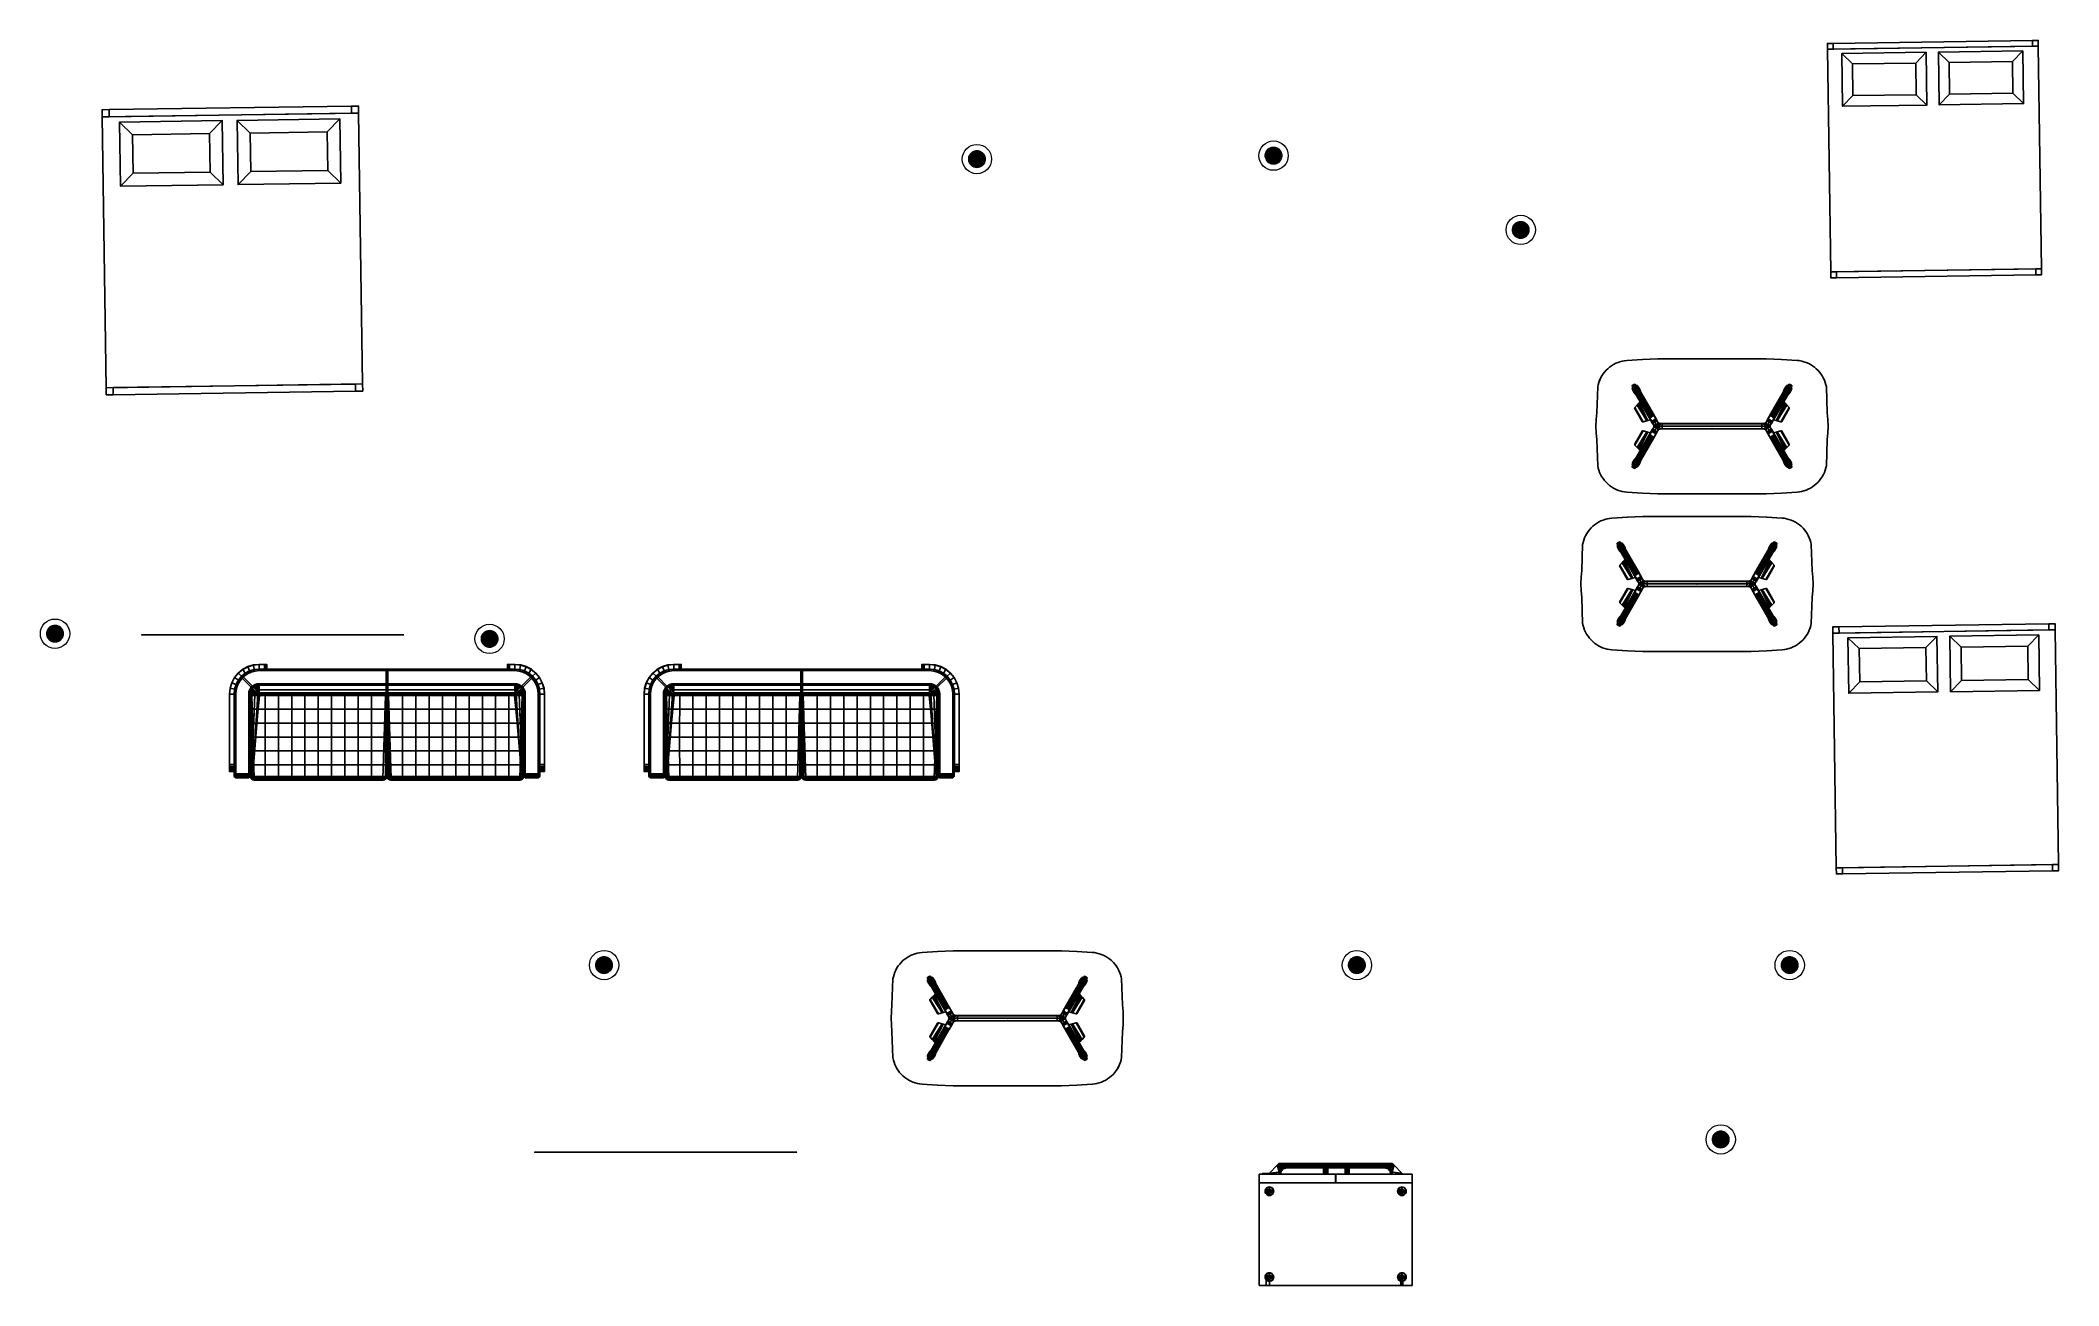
# Model space of a CAD drawing. Header units: feet. Extents: x 1888 to 2477, y 2252 to 2616.
import ezdxf
from ezdxf.enums import TextEntityAlignment as Align

# ---------------------------------------------------------------- set-up
doc = ezdxf.new("R2010")
doc.units = ezdxf.units.FT
for name, color, linetype, lineweight in [('3D-F-AFFFEQM', 3, 'Continuous', 9), ('3D-G-IMPT', 1, 'Continuous', 9), ('Fridge handle', 6, 'Continuous', 9)]:
    doc.layers.add(name, color=color, linetype=linetype, lineweight=lineweight)
for name, color, linetype in [('A-FURN-3-NODE', 7, 'Continuous'), ('A-FURN-3-SEAT-CUSHION', 96, 'Continuous'), ('A-FURN-3-SEAT-CUSHION-SEAM', 98, 'Continuous'), ('A-FURN-3-SEAT-FRAME', 254, 'Continuous'), ('A-FURN-3-SEAT-FRAME-TRIM', 250, 'Continuous'), ('A-FURN-HAWORTH-ATT', 7, 'Continuous'), ('TABLE', 6, 'Continuous'), ('TABLE-BASE', 6, 'Continuous'), ('TABLE-CASTER', 6, 'Continuous'), ('TABLE-TOPVEN', 6, 'Continuous')]:
    doc.layers.add(name, color=color, linetype=linetype)
doc.styles.get("Standard").update_dxf_attribs({"font": 'arial.ttf'})

# ---------------------------------------------------------------- blocks, each defined once
blk = doc.blocks.new('sofa')
at = {"layer": 'A-FURN-3-NODE'}
for p in [(-30.33, 27.19, -0.92), (29.98, 27.19, -0.92), (-38.41, 20.97, -0.92), (38.04, 20.97, -0.92), (-0.19, 13.91, -0.92), (-38.41, 1.65, -0.92), (38.04, 1.65, -0.92)]:
    blk.add_point(p, dxfattribs=at)
at = {"layer": 'A-FURN-3-SEAT-CUSHION'}
for points, invisible_edges in [([(36.29, 24.73, 3.49), (-36.66, 24.73, 3.49), (-35.94, 25.45, 3.49), (35.57, 25.45, 3.49)], 5), ([(-35.43, 25.83, 26.59), (-36.19, 25.24, 26.59), (-33.88, 22.93, 26.59), (-33.62, 23.12, 26.59)], 8), ([(35.57, 25.45, 3.49), (-35.94, 25.45, 3.49), (-35.11, 26.04, 3.49), (34.73, 26.04, 3.49)], 5), ([(-34.42, 26.37, 26.59), (-35.43, 25.83, 26.59), (-33.62, 23.12, 26.59), (-33.18, 23.36, 26.59)], 10), ([(34.73, 26.04, 3.49), (-35.11, 26.04, 3.49), (-34.19, 26.47, 3.49), (33.81, 26.47, 3.49)], 5), ([(-33.33, 26.71, 26.59), (-34.42, 26.37, 26.59), (-33.18, 23.36, 26.59), (-32.69, 23.5, 26.59)], 10), ([(33.81, 26.47, 3.49), (-34.19, 26.47, 3.49), (-33.2, 26.73, 3.49), (32.83, 26.73, 3.49)], 5), ([(-32.19, 26.82, 26.59), (-33.33, 26.71, 26.59), (-32.69, 23.5, 26.59), (-32.19, 23.56, 26.59)], 10), ([(-32.19, 26.82, 26.59), (-32.19, 23.56, 26.59), (-0.38, 23.56, 26.59), (-0.38, 26.82, 26.59)], 5), ([(0, 26.82, 26.59), (0, 23.56, 26.59), (31.81, 23.56, 26.59), (31.81, 26.82, 26.59)], 4), ([(32.32, 23.5, 26.59), (32.95, 26.71, 26.59), (31.81, 26.82, 26.59), (31.81, 23.56, 26.59)], 5), ([(32.8, 23.36, 26.59), (34.05, 26.37, 26.59), (32.95, 26.71, 26.59), (32.32, 23.5, 26.59)], 5), ([(33.25, 23.12, 26.59), (35.06, 25.83, 26.59), (34.05, 26.37, 26.59), (32.8, 23.36, 26.59)], 5), ([(33.51, 22.93, 26.59), (35.81, 25.24, 26.59), (35.06, 25.83, 26.59), (33.25, 23.12, 26.59)], 4), ([(-37.92, 22.11, 26.59), (-38.03, 20.97, 26.59), (-34.78, 20.98, 26.59), (-34.73, 21.48, 26.59)], 10), ([(37.66, 20.97, 3.49), (-38.03, 20.97, 3.49), (-37.94, 21.99, 3.49), (37.57, 21.99, 3.49)], 5), ([(-38.03, 1, 26.59), (-34.78, 1, 26.59), (-34.78, 20.98, 26.59), (-38.03, 20.97, 26.59)], 4), ([(37.66, 0.37, 3.49), (-38.03, 0.37, 3.49), (-38.03, 20.97, 3.49), (37.66, 20.97, 3.49)], 4), ([(37.57, 21.99, 3.49), (-37.94, 21.99, 3.49), (-37.68, 22.97, 3.49), (37.3, 22.97, 3.49)], 5), ([(-37.59, 23.21, 26.59), (-37.92, 22.11, 26.59), (-34.73, 21.48, 26.59), (-34.58, 21.96, 26.59)], 10), ([(37.3, 22.97, 3.49), (-37.68, 22.97, 3.49), (-37.25, 23.9, 3.49), (36.87, 23.9, 3.49)], 5), ([(-37.05, 24.22, 26.59), (-37.59, 23.21, 26.59), (-34.58, 21.96, 26.59), (-34.34, 22.41, 26.59)], 10), ([(36.87, 23.9, 3.49), (-37.25, 23.9, 3.49), (-36.66, 24.73, 3.49), (36.29, 24.73, 3.49)], 5), ([(-36.45, 24.97, 26.59), (-37.05, 24.22, 26.59), (-34.34, 22.41, 26.59), (-34.15, 22.67, 26.59)], 2), ([(33.96, 22.41, 26.59), (36.67, 24.22, 26.59), (36.08, 24.97, 26.59), (33.77, 22.67, 26.59)], 1), ([(34.2, 21.96, 26.59), (37.21, 23.21, 26.59), (36.67, 24.22, 26.59), (33.96, 22.41, 26.59)], 5), ([(34.35, 21.48, 26.59), (37.54, 22.11, 26.59), (37.21, 23.21, 26.59), (34.2, 21.96, 26.59)], 5), ([(34.41, 20.97, 26.59), (37.66, 20.98, 26.59), (37.54, 22.11, 26.59), (34.35, 21.48, 26.59)], 5), ([(37.66, 20.98, 26.59), (34.41, 20.97, 26.59), (34.41, 1, 26.59), (37.66, 1, 26.59)], 1), ([(-38.41, 12.56, 3.87), (-38.41, 0.37, 3.87), (-38.41, 1, 26.22), (-38.41, 12.56, 26.22)], 2), ([(38.03, 1, 26.22), (38.03, 0.37, 3.87), (38.03, 12.56, 3.87), (38.03, 12.56, 26.22)], 1), ([(-38.41, 0.56, 26.03), (-38.41, 0.76, 26.17), (-38.41, 1, 26.22), (-38.41, 0.37, 3.87)], 12), ([(-38.41, 0.37, 3.87), (-38.41, 0.37, 25.59), (-38.41, 0.42, 25.83), (-38.41, 0.56, 26.03)], 8), ([(38.03, 1, 26.22), (38.03, 0.76, 26.17), (38.03, 0.56, 26.03), (38.03, 0.37, 3.87)], 12), ([(38.03, 0.42, 25.83), (38.03, 0.37, 25.59), (38.03, 0.37, 3.87), (38.03, 0.56, 26.03)], 4)]:
    blk.add_3dface(points, dxfattribs=dict(at, invisible_edges=invisible_edges))
for points in [[(22.23, 27.19, 26.22), (22.23, 27.19, 3.87), (-22.98, 27.19, 3.87), (-22.98, 27.19, 26.22)], [(-0.6, 21, 14.23), (-0.6, 21, 8.48), (-34.03, 21, 8.48), (-34.03, 21, 14.23)], [(-33.41, -0.21, 8.11), (-34.03, 20.63, 8.11), (-0.6, 20.63, 8.11), (-1.22, -0.21, 8.11)], [(-34.03, 20.63, 8.11), (-33.41, -0.21, 8.11), (-33.65, -0.16, 8.11), (-33.85, -0.03, 8.11)], [(-33.85, -0.03, 8.11), (-33.98, 0.18, 8.11), (-34.03, 0.42, 8.11), (-34.03, 20.63, 8.11)], [(-0.15, 20.63, 14.23), (0.22, 21, 14.23), (0.22, 21, 8.48), (-0.15, 20.63, 8.48)], [(0.22, 21, 14.23), (33.66, 21, 14.23), (33.66, 21, 8.48), (0.22, 21, 8.48)], [(0.85, -0.21, 8.11), (0.22, 20.63, 8.11), (33.66, 20.63, 8.11), (33.03, -0.21, 8.11)], [(0.22, 20.63, 8.11), (0.85, -0.21, 8.11), (0.61, -0.16, 8.11), (0.41, -0.03, 8.11)], [(0.41, -0.03, 8.11), (0.27, 0.18, 8.11), (0.22, 0.42, 8.11), (0.22, 20.63, 8.11)], [(33.27, -0.16, 8.11), (33.03, -0.21, 8.11), (33.66, 20.63, 8.11), (33.47, -0.03, 8.11)], [(-34.03, 0.37, 3.49), (-34.41, 0.37, 3.87), (-34.78, 0.37, 3.49), (-34.03, 0.37, 3.49)], [(-34.41, 0.37, 3.87), (-0.38, 0, 3.87), (-0.38, 0, 8.11), (-34.41, 0.37, 8.11)], [(0, 0, 8.11), (0, 0, 3.87), (33.66, 0, 3.87), (33.66, 0, 8.11)], [(34.41, 0.37, 3.49), (34.03, 0.37, 3.87), (33.66, 0.37, 3.49), (34.41, 0.37, 3.49)]]:
    blk.add_3dface(points, dxfattribs=at)
at = {"layer": 'A-FURN-3-SEAT-CUSHION-SEAM'}
for points in [[(-22.98, 27.19, 3.87), (-23.35, 27.19, 3.87), (-23.35, 27.19, 26.22), (-22.98, 27.19, 26.22)], [(22.6, 27.19, 3.87), (22.23, 27.19, 3.87), (22.23, 27.19, 26.22), (22.6, 27.19, 26.22)], [(-34.15, 22.67, 26.59), (-33.88, 22.93, 26.59), (-36.19, 25.24, 26.59), (-36.45, 24.97, 26.59)], [(-34.41, 20.63, 14.23), (-34.03, 21, 14.23), (-34.03, 21, 8.48), (-34.41, 20.63, 8.48)], [(-0.6, 21, 14.23), (-0.23, 20.63, 14.23), (-0.23, 20.63, 8.48), (-0.6, 21, 8.48)], [(0.22, 21, 8.48), (-0.15, 20.63, 8.48), (-0.15, 20.63, 14.23), (0.22, 21, 14.23)], [(35.81, 25.24, 26.59), (33.51, 22.93, 26.59), (33.77, 22.67, 26.59), (36.08, 24.97, 26.59)], [(33.66, 21, 14.23), (34.03, 20.63, 14.23), (34.03, 20.63, 8.48), (33.66, 21, 8.48)], [(-38.41, 12.94, 3.87), (-38.41, 12.56, 3.87), (-38.41, 12.56, 26.22), (-38.41, 12.94, 26.22)], [(38.03, 12.56, 26.22), (38.03, 12.56, 3.87), (38.03, 12.94, 3.87), (38.03, 12.94, 26.22)], [(-38.03, 0.37, 3.49), (-38.03, 0, 3.87), (-38.41, 0.37, 3.87)], [(-34.78, 0, 3.87), (-38.03, 0, 3.87), (-38.03, 0.37, 3.49), (-34.78, 0.37, 3.49)], [(-34.41, 0.37, 3.87), (-34.78, 0, 3.87), (-34.78, 0.37, 3.49)], [(-34.03, 0.37, 3.49), (-34.03, 0, 3.87), (-34.41, 0.37, 3.87)], [(-34.41, 0.37, 3.87), (-34.03, 0, 3.87), (-34.03, 0, 8.11), (-34.41, 0.37, 8.11)], [(33.66, 0, 3.87), (-34.03, 0, 3.87), (-34.03, 0.37, 3.49), (33.66, 0.37, 3.49)], [(-0.38, 0, 3.87), (0, 0, 3.87), (0, 0, 8.11), (-0.38, 0, 8.11)], [(34.03, 0.37, 3.87), (33.66, 0, 3.87), (33.66, 0.37, 3.49)], [(34.03, 0.37, 8.11), (33.66, 0, 8.11), (33.66, 0, 3.87), (34.03, 0.37, 3.87)], [(34.41, 0.37, 3.49), (34.41, 0, 3.87), (34.03, 0.37, 3.87), (34.41, 0.37, 3.49)], [(37.66, 0.37, 3.49), (37.66, 0, 3.87), (34.41, 0, 3.87), (34.41, 0.37, 3.49)], [(38.03, 0.37, 3.87), (37.66, 0, 3.87), (37.66, 0.37, 3.49), (38.03, 0.37, 3.87)]]:
    blk.add_3dface(points, dxfattribs=at)
at = {"layer": 'A-FURN-3-SEAT-FRAME'}
for points in [[(-30.73, 28.4, 24.58), (-30.77, 28.36, 24.58), (-30.82, 28.36, 24.62), (-30.82, 28.4, 24.66)], [(-30.82, 27.23, 24.62), (-30.82, 28.36, 24.62), (-30.77, 28.36, 24.58), (-30.77, 27.23, 24.58)], [(-30.82, 27.19, 24.66), (-30.82, 27.23, 24.62), (-30.77, 27.23, 24.58), (-30.73, 27.19, 24.58)], [(-30.77, 28.36, 24.58), (-30.73, 28.4, 24.58), (-30.73, 28.4, -0.76), (-30.77, 28.36, -0.76)], [(-30.73, 28.36, -0.8), (-30.77, 28.36, -0.76), (-30.73, 28.4, -0.76)], [(-30.77, 28.36, -0.76), (-30.77, 27.23, -0.76), (-30.77, 27.23, 24.58), (-30.77, 28.36, 24.58)], [(-30.77, 27.23, -0.76), (-30.77, 28.36, -0.76), (-30.73, 28.36, -0.8), (-30.73, 27.23, -0.8)], [(-30.77, 27.23, -0.76), (-30.73, 27.19, -0.76), (-30.73, 27.19, 24.58), (-30.77, 27.23, 24.58)], [(-30.73, 27.19, -0.76), (-30.77, 27.23, -0.76), (-30.73, 27.23, -0.8)], [(-30.33, 28.36, -0.8), (-30.73, 28.36, -0.8), (-30.73, 28.4, -0.76), (-30.33, 28.4, -0.76)], [(-30.33, 27.19, -0.76), (-30.73, 27.19, -0.76), (-30.73, 27.23, -0.8), (-30.33, 27.23, -0.8)], [(-30.33, 28.36, 25.1), (-30.29, 28.36, 25.06), (-30.33, 28.4, 25.06)], [(-30.33, 28.4, 25.06), (-30.29, 28.36, 25.06), (-30.29, 28.36, -0.76), (-30.33, 28.4, -0.76)], [(-30.33, 28.4, -0.76), (-30.29, 28.36, -0.76), (-30.33, 28.36, -0.8), (-30.33, 28.4, -0.76)], [(-30.29, 28.36, 25.06), (-30.33, 28.36, 25.1), (-30.33, 27.23, 25.1), (-30.29, 27.23, 25.06)], [(-30.29, 28.36, -0.76), (-30.29, 27.23, -0.76), (-30.33, 27.23, -0.8), (-30.33, 28.36, -0.8)], [(-30.33, 27.19, 25.06), (-30.29, 27.23, 25.06), (-30.33, 27.23, 25.1)], [(-30.33, 27.19, -0.76), (-30.29, 27.23, -0.76), (-30.29, 27.23, 25.06), (-30.33, 27.19, 25.06)], [(-30.29, 27.23, -0.76), (-30.33, 27.19, -0.76), (-30.33, 27.23, -0.8)], [(-30.29, 28.36, -0.76), (-30.29, 28.36, 25.06), (-30.29, 27.23, 25.06), (-30.29, 27.23, -0.76)], [(29.97, 28.4, 25.06), (29.93, 28.36, 25.06), (29.97, 28.36, 25.1), (29.97, 28.4, 25.06)], [(29.93, 28.36, -0.76), (29.93, 28.36, 25.06), (29.97, 28.4, 25.06), (29.97, 28.4, -0.76)], [(29.97, 28.36, -0.8), (29.93, 28.36, -0.76), (29.97, 28.4, -0.76)], [(29.93, 27.23, 25.06), (29.93, 28.36, 25.06), (29.93, 28.36, -0.76), (29.93, 27.23, -0.76)], [(29.97, 27.23, 25.1), (29.97, 28.36, 25.1), (29.93, 28.36, 25.06), (29.93, 27.23, 25.06)], [(29.97, 27.23, -0.8), (29.93, 27.23, -0.76), (29.93, 28.36, -0.76), (29.97, 28.36, -0.8)], [(29.97, 27.23, 25.1), (29.93, 27.23, 25.06), (29.97, 27.19, 25.06), (29.97, 27.23, 25.1)], [(29.93, 27.23, 25.06), (29.93, 27.23, -0.76), (29.97, 27.19, -0.76), (29.97, 27.19, 25.06)], [(29.97, 27.23, -0.8), (29.97, 27.19, -0.76), (29.93, 27.23, -0.76), (29.97, 27.23, -0.8)], [(30.37, 28.4, -0.76), (30.37, 28.36, -0.8), (29.97, 28.36, -0.8), (29.97, 28.4, -0.76)], [(30.37, 27.23, -0.8), (30.37, 27.19, -0.76), (29.97, 27.19, -0.76), (29.97, 27.23, -0.8)], [(30.37, 28.4, -0.76), (30.37, 28.4, 24.58), (30.41, 28.36, 24.58), (30.41, 28.36, -0.76)], [(30.46, 28.36, 24.62), (30.41, 28.36, 24.58), (30.37, 28.4, 24.58), (30.46, 28.4, 24.66)], [(30.37, 28.4, -0.76), (30.41, 28.36, -0.76), (30.37, 28.36, -0.8), (30.37, 28.4, -0.76)], [(30.37, 28.36, -0.8), (30.41, 28.36, -0.76), (30.41, 27.23, -0.76), (30.37, 27.23, -0.8)], [(30.37, 27.19, 24.58), (30.37, 27.19, -0.76), (30.41, 27.23, -0.76), (30.41, 27.23, 24.58)], [(30.41, 27.23, 24.58), (30.46, 27.23, 24.62), (30.46, 27.19, 24.66), (30.37, 27.19, 24.58)], [(30.37, 27.23, -0.8), (30.41, 27.23, -0.76), (30.37, 27.19, -0.76), (30.37, 27.23, -0.8)], [(30.41, 27.23, 24.58), (30.41, 27.23, -0.76), (30.41, 28.36, -0.76), (30.41, 28.36, 24.58)], [(30.41, 28.36, 24.58), (30.46, 28.36, 24.62), (30.46, 27.23, 24.62), (30.41, 27.23, 24.58)], [(-39.61, 2.05, -0.76), (-39.57, 2.09, -0.76), (-39.57, 2.05, -0.8), (-39.61, 2.05, -0.76)], [(-39.57, 2.05, -0.8), (-39.57, 1.65, -0.8), (-39.61, 1.65, -0.76), (-39.61, 2.05, -0.76)], [(-39.57, 1.65, -0.8), (-39.57, 1.61, -0.76), (-39.61, 1.65, -0.76)], [(-39.57, 2.09, -0.76), (-38.45, 2.09, -0.76), (-38.45, 2.05, -0.8), (-39.57, 2.05, -0.8)], [(-38.45, 1.61, -0.76), (-39.57, 1.61, -0.76), (-39.57, 1.65, -0.8), (-38.45, 1.65, -0.8)], [(-38.45, 2.09, -0.76), (-38.41, 2.05, -0.76), (-38.45, 2.05, -0.8)], [(-38.41, 2.05, -0.76), (-38.41, 1.65, -0.76), (-38.45, 1.65, -0.8), (-38.45, 2.05, -0.8)], [(-38.41, 1.65, -0.76), (-38.45, 1.61, -0.76), (-38.45, 1.65, -0.8)], [(38.08, 2.05, -0.8), (38.04, 2.05, -0.76), (38.08, 2.09, -0.76), (38.08, 2.05, -0.8)], [(38.08, 1.65, -0.8), (38.04, 1.65, -0.76), (38.04, 2.05, -0.76), (38.08, 2.05, -0.8)], [(38.08, 1.65, -0.8), (38.08, 1.61, -0.76), (38.04, 1.65, -0.76), (38.08, 1.65, -0.8)], [(38.08, 2.05, -0.8), (38.08, 2.09, -0.76), (39.21, 2.09, -0.76), (39.21, 2.05, -0.8)], [(39.21, 1.65, -0.8), (39.21, 1.61, -0.76), (38.08, 1.61, -0.76), (38.08, 1.65, -0.8)], [(39.21, 2.05, -0.8), (39.21, 2.09, -0.76), (39.25, 2.05, -0.76)], [(39.25, 1.65, -0.76), (39.21, 1.65, -0.8), (39.21, 2.05, -0.8), (39.25, 2.05, -0.76)], [(39.25, 1.65, -0.76), (39.21, 1.61, -0.76), (39.21, 1.65, -0.8), (39.25, 1.65, -0.76)]]:
    blk.add_3dface(points, dxfattribs=at)
at = {"layer": 'A-FURN-3-SEAT-FRAME-TRIM'}
for points in [[(-30.73, 28.4, -0.84), (-30.77, 28.36, -0.84), (-30.73, 28.36, -0.8), (-30.73, 28.4, -0.84)], [(-30.73, 28.4, -0.92), (-30.77, 28.36, -0.92), (-30.77, 28.36, -0.84), (-30.73, 28.4, -0.84)], [(-30.73, 28.36, -0.8), (-30.77, 28.36, -0.84), (-30.77, 27.23, -0.84), (-30.73, 27.23, -0.8)], [(-30.77, 28.36, -0.84), (-30.77, 28.36, -0.92), (-30.77, 27.23, -0.92), (-30.77, 27.23, -0.84)], [(-30.73, 27.23, -0.8), (-30.77, 27.23, -0.84), (-30.73, 27.19, -0.84), (-30.73, 27.23, -0.8)], [(-30.73, 27.19, -0.84), (-30.77, 27.23, -0.84), (-30.77, 27.23, -0.92), (-30.73, 27.19, -0.92)], [(-30.73, 28.4, -0.84), (-30.73, 28.36, -0.8), (-30.33, 28.36, -0.8), (-30.33, 28.4, -0.84)], [(-30.73, 28.4, -0.84), (-30.33, 28.4, -0.84), (-30.33, 28.4, -0.92), (-30.73, 28.4, -0.92)], [(-30.73, 27.23, -0.8), (-30.73, 27.19, -0.84), (-30.33, 27.19, -0.84), (-30.33, 27.23, -0.8)], [(-30.73, 27.19, -0.92), (-30.33, 27.19, -0.92), (-30.33, 27.19, -0.84), (-30.73, 27.19, -0.84)], [(-30.33, 28.36, -0.8), (-30.29, 28.36, -0.84), (-30.33, 28.4, -0.84)], [(-30.29, 28.36, -0.92), (-30.33, 28.4, -0.92), (-30.33, 28.4, -0.84), (-30.29, 28.36, -0.84)], [(-30.33, 27.23, -0.8), (-30.29, 27.23, -0.84), (-30.29, 28.36, -0.84), (-30.33, 28.36, -0.8)], [(-30.33, 27.23, -0.8), (-30.33, 27.19, -0.84), (-30.29, 27.23, -0.84), (-30.33, 27.23, -0.8)], [(-30.29, 27.23, -0.84), (-30.33, 27.19, -0.84), (-30.33, 27.19, -0.92), (-30.29, 27.23, -0.92)], [(-30.29, 28.36, -0.84), (-30.29, 27.23, -0.84), (-30.29, 27.23, -0.92), (-30.29, 28.36, -0.92)], [(29.97, 28.4, -0.84), (29.93, 28.36, -0.84), (29.97, 28.36, -0.8), (29.97, 28.4, -0.84)], [(29.97, 28.4, -0.84), (29.97, 28.4, -0.92), (29.93, 28.36, -0.92), (29.93, 28.36, -0.84)], [(29.93, 28.36, -0.84), (29.93, 27.23, -0.84), (29.97, 27.23, -0.8), (29.97, 28.36, -0.8)], [(29.93, 27.23, -0.92), (29.93, 27.23, -0.84), (29.93, 28.36, -0.84), (29.93, 28.36, -0.92)], [(29.93, 27.23, -0.84), (29.97, 27.19, -0.84), (29.97, 27.23, -0.8)], [(29.97, 27.19, -0.92), (29.97, 27.19, -0.84), (29.93, 27.23, -0.84), (29.93, 27.23, -0.92)], [(29.97, 28.36, -0.8), (30.37, 28.36, -0.8), (30.37, 28.4, -0.84), (29.97, 28.4, -0.84)], [(29.97, 28.4, -0.92), (29.97, 28.4, -0.84), (30.37, 28.4, -0.84), (30.37, 28.4, -0.92)], [(29.97, 27.19, -0.84), (30.37, 27.19, -0.84), (30.37, 27.23, -0.8), (29.97, 27.23, -0.8)], [(29.97, 27.19, -0.84), (29.97, 27.19, -0.92), (30.37, 27.19, -0.92), (30.37, 27.19, -0.84)], [(30.37, 28.36, -0.8), (30.41, 28.36, -0.84), (30.37, 28.4, -0.84)], [(30.41, 28.36, -0.84), (30.41, 28.36, -0.92), (30.37, 28.4, -0.92), (30.37, 28.4, -0.84)], [(30.41, 27.23, -0.84), (30.41, 28.36, -0.84), (30.37, 28.36, -0.8), (30.37, 27.23, -0.8)], [(30.37, 27.19, -0.84), (30.41, 27.23, -0.84), (30.37, 27.23, -0.8)], [(30.41, 27.23, -0.92), (30.41, 27.23, -0.84), (30.37, 27.19, -0.84), (30.37, 27.19, -0.92)], [(30.41, 27.23, -0.92), (30.41, 28.36, -0.92), (30.41, 28.36, -0.84), (30.41, 27.23, -0.84)], [(-39.57, 2.05, -0.8), (-39.57, 2.09, -0.84), (-39.61, 2.05, -0.84)], [(-39.57, 2.09, -0.92), (-39.61, 2.05, -0.92), (-39.61, 2.05, -0.84), (-39.57, 2.09, -0.84)], [(-39.61, 1.65, -0.84), (-39.57, 1.65, -0.8), (-39.57, 2.05, -0.8), (-39.61, 2.05, -0.84)], [(-39.61, 1.65, -0.84), (-39.61, 2.05, -0.84), (-39.61, 2.05, -0.92), (-39.61, 1.65, -0.92)], [(-39.61, 1.65, -0.84), (-39.57, 1.61, -0.84), (-39.57, 1.65, -0.8), (-39.61, 1.65, -0.84)], [(-39.61, 1.65, -0.92), (-39.57, 1.61, -0.92), (-39.57, 1.61, -0.84), (-39.61, 1.65, -0.84)], [(-38.45, 2.05, -0.8), (-38.45, 2.09, -0.84), (-39.57, 2.09, -0.84), (-39.57, 2.05, -0.8)], [(-39.57, 2.09, -0.84), (-38.45, 2.09, -0.84), (-38.45, 2.09, -0.92), (-39.57, 2.09, -0.92)], [(-39.57, 1.65, -0.8), (-39.57, 1.61, -0.84), (-38.45, 1.61, -0.84), (-38.45, 1.65, -0.8)], [(-39.57, 1.61, -0.84), (-39.57, 1.61, -0.92), (-38.45, 1.61, -0.92), (-38.45, 1.61, -0.84)], [(-38.45, 2.05, -0.8), (-38.41, 2.05, -0.84), (-38.45, 2.09, -0.84), (-38.45, 2.05, -0.8)], [(-38.45, 2.09, -0.84), (-38.41, 2.05, -0.84), (-38.41, 2.05, -0.92), (-38.45, 2.09, -0.92)], [(-38.45, 1.65, -0.8), (-38.41, 1.65, -0.84), (-38.41, 2.05, -0.84), (-38.45, 2.05, -0.8)], [(-38.45, 1.65, -0.8), (-38.45, 1.61, -0.84), (-38.41, 1.65, -0.84), (-38.45, 1.65, -0.8)], [(-38.41, 1.65, -0.84), (-38.45, 1.61, -0.84), (-38.45, 1.61, -0.92), (-38.41, 1.65, -0.92)], [(-38.41, 1.65, -0.92), (-38.41, 2.05, -0.92), (-38.41, 2.05, -0.84), (-38.41, 1.65, -0.84)], [(38.08, 2.09, -0.84), (38.04, 2.05, -0.84), (38.08, 2.05, -0.8)], [(38.04, 2.05, -0.92), (38.04, 2.05, -0.84), (38.08, 2.09, -0.84), (38.08, 2.09, -0.92)], [(38.04, 2.05, -0.84), (38.04, 1.65, -0.84), (38.08, 1.65, -0.8), (38.08, 2.05, -0.8)], [(38.04, 2.05, -0.84), (38.04, 2.05, -0.92), (38.04, 1.65, -0.92), (38.04, 1.65, -0.84)], [(38.04, 1.65, -0.84), (38.08, 1.61, -0.84), (38.08, 1.65, -0.8)], [(38.08, 1.61, -0.92), (38.08, 1.61, -0.84), (38.04, 1.65, -0.84), (38.04, 1.65, -0.92)], [(39.21, 2.09, -0.84), (38.08, 2.09, -0.84), (38.08, 2.05, -0.8), (39.21, 2.05, -0.8)], [(38.08, 2.09, -0.92), (38.08, 2.09, -0.84), (39.21, 2.09, -0.84), (39.21, 2.09, -0.92)], [(38.08, 1.61, -0.84), (39.21, 1.61, -0.84), (39.21, 1.65, -0.8), (38.08, 1.65, -0.8)], [(38.08, 1.61, -0.92), (39.21, 1.61, -0.92), (39.21, 1.61, -0.84), (38.08, 1.61, -0.84)], [(39.25, 2.05, -0.84), (39.21, 2.09, -0.84), (39.21, 2.05, -0.8), (39.25, 2.05, -0.84)], [(39.25, 2.05, -0.84), (39.25, 2.05, -0.92), (39.21, 2.09, -0.92), (39.21, 2.09, -0.84)], [(39.21, 2.05, -0.8), (39.21, 1.65, -0.8), (39.25, 1.65, -0.84), (39.25, 2.05, -0.84)], [(39.21, 1.65, -0.8), (39.21, 1.61, -0.84), (39.25, 1.65, -0.84)], [(39.21, 1.61, -0.84), (39.21, 1.61, -0.92), (39.25, 1.65, -0.92), (39.25, 1.65, -0.84)], [(39.25, 2.05, -0.92), (39.25, 2.05, -0.84), (39.25, 1.65, -0.84), (39.25, 1.65, -0.92)]]:
    blk.add_3dface(points, dxfattribs=at)
at = {"layer": 'A-FURN-HAWORTH-ATT', "flags": 1}
for tag, p in [('HAWPN', (-0.35, 13.91, -0.92)), ('HAWPN', (-0.35, 13.91, -0.92)), ('HAWMC', (-0.19, 13.91, -0.92)), ('HAWMC', (-0.19, 13.91, -0.92))]:
    blk.add_attdef(tag, text='', height=0.1, rotation=270, dxfattribs=at).set_placement(p, align=Align.TOP_CENTER)
at = {"layer": 'A-FURN-3-SEAT-CUSHION'}
mesh = blk.add_polymesh((2, 12), dxfattribs=at)
for k, corner in enumerate([(-38.41, 12.94, 26.22), (-38.41, 20.97, 26.22), (-38.31, 22.05, 26.22), (-38.03, 23.1, 26.22), (-37.57, 24.08, 26.22), (-36.95, 24.97, 26.22), (-36.18, 25.74, 26.22), (-35.3, 26.36, 26.22), (-34.31, 26.82, 26.22), (-33.27, 27.1, 26.22), (-32.19, 27.19, 26.22), (-23.35, 27.19, 26.22), (-38.41, 12.94, 3.87), (-38.41, 20.97, 3.87), (-38.31, 22.05, 3.87), (-38.03, 23.1, 3.87), (-37.57, 24.08, 3.87), (-36.95, 24.97, 3.87), (-36.18, 25.74, 3.87), (-35.3, 26.36, 3.87), (-34.31, 26.82, 3.87), (-33.27, 27.1, 3.87), (-32.19, 27.19, 3.87), (-23.35, 27.19, 3.87)]):
    mesh.set_mesh_vertex(divmod(k, 12), corner)
mesh = blk.add_polymesh((12, 2), dxfattribs=at)
for k, corner in enumerate([(38.03, 12.94, 26.22), (38.03, 12.94, 3.87), (38.03, 20.97, 26.22), (38.03, 20.97, 3.87), (37.94, 22.05, 26.22), (37.94, 22.05, 3.87), (37.66, 23.1, 26.22), (37.66, 23.1, 3.87), (37.2, 24.08, 26.22), (37.2, 24.08, 3.87), (36.58, 24.97, 26.22), (36.58, 24.97, 3.87), (35.81, 25.74, 26.22), (35.81, 25.74, 3.87), (34.92, 26.36, 26.22), (34.92, 26.36, 3.87), (33.94, 26.82, 26.22), (33.94, 26.82, 3.87), (32.89, 27.1, 26.22), (32.89, 27.1, 3.87), (31.81, 27.19, 26.22), (31.81, 27.19, 3.87), (22.6, 27.19, 26.22), (22.6, 27.19, 3.87)]):
    mesh.set_mesh_vertex(divmod(k, 2), corner)
mesh = blk.add_polymesh((10, 5), dxfattribs=at)
for k, corner in enumerate([(-34.41, 0.37, 25.59), (-34.4, 0.37, 22.75), (-34.4, 0.37, 19.91), (-34.4, 0.37, 17.07), (-34.41, 0.37, 14.22), (-34.41, 0.42, 25.83), (-34.33, 0.44, 22.97), (-34.29, 0.48, 20.08), (-34.28, 0.51, 17.19), (-34.31, 0.53, 14.33), (-34.41, 0.56, 26.03), (-34.2, 0.58, 23.15), (-34.09, 0.62, 20.23), (-34.1, 0.67, 17.31), (-34.21, 0.68, 14.42), (-34.41, 0.76, 26.17), (-34.06, 0.77, 23.28), (-33.9, 0.8, 20.35), (-33.92, 0.83, 17.42), (-34.12, 0.84, 14.52), (-34.41, 1, 26.22), (-33.99, 1, 23.33), (-33.79, 1, 20.43), (-33.8, 1, 17.51), (-34.03, 1, 14.61), (-34.41, 20.97, 26.22), (-33.25, 20.97, 23.53), (-32.49, 21, 20.71), (-32.18, 20.69, 17.81), (-32.12, 20.63, 14.89), (-34.37, 21.36, 26.22), (-33.26, 21.2, 23.52), (-32.49, 21, 20.71), (-32.18, 20.69, 17.81), (-32.12, 20.63, 14.89), (-34.27, 21.73, 26.22), (-33.26, 21.31, 23.52), (-32.49, 21, 20.71), (-32.18, 20.69, 17.81), (-32.12, 20.63, 14.89), (-34.1, 22.08, 26.22), (-33.21, 21.41, 23.52), (-32.49, 21, 20.71), (-32.18, 20.69, 17.81), (-32.12, 20.63, 14.89), (-33.88, 22.39, 26.22), (-33.06, 21.58, 23.52), (-32.49, 21, 20.71), (-32.18, 20.69, 17.81), (-32.12, 20.63, 14.89)]):
    mesh.set_mesh_vertex(divmod(k, 5), corner)
mesh = blk.add_polymesh((12, 2), dxfattribs=at)
for k, corner in enumerate([(-34.41, 20.63, 14.23), (-34.41, 20.63, 8.48), (-34.41, 0.42, 14.23), (-34.41, 0.42, 8.48), (-34.33, 0.03, 14.23), (-34.33, 0.03, 8.48), (-34.11, -0.29, 14.23), (-34.11, -0.29, 8.48), (-33.79, -0.51, 14.23), (-33.79, -0.51, 8.48), (-33.41, -0.58, 14.23), (-33.41, -0.58, 8.48), (-1.22, -0.58, 14.23), (-1.22, -0.58, 8.48), (-0.84, -0.51, 14.23), (-0.84, -0.51, 8.48), (-0.52, -0.29, 14.23), (-0.52, -0.29, 8.48), (-0.3, 0.03, 14.23), (-0.3, 0.03, 8.48), (-0.23, 0.42, 14.23), (-0.23, 0.42, 8.48), (-0.23, 20.63, 14.23), (-0.23, 20.63, 8.48)]):
    mesh.set_mesh_vertex(divmod(k, 2), corner)
mesh = blk.add_polymesh((7, 11), dxfattribs=at)
for k, corner in enumerate([(-0.6, 20.63, 14.61), (-4.08, 20.63, 14.61), (-7.41, 20.63, 14.61), (-10.73, 20.63, 14.61), (-14.06, 20.63, 14.61), (-17.39, 20.63, 14.61), (-20.72, 20.63, 14.61), (-24.05, 20.63, 14.61), (-27.38, 20.63, 14.61), (-30.7, 20.63, 14.61), (-34.03, 20.63, 14.61), (-0.6, 17.16, 14.61), (-4.08, 17.16, 14.67), (-7.41, 17.16, 14.75), (-10.73, 17.16, 14.82), (-14.06, 17.16, 14.87), (-17.39, 17.16, 14.89), (-20.72, 17.16, 14.87), (-24.05, 17.16, 14.82), (-27.38, 17.16, 14.75), (-30.7, 17.16, 14.67), (-34.03, 17.16, 14.61), (-0.6, 13.68, 14.61), (-4.08, 13.68, 14.76), (-7.4, 13.68, 14.88), (-10.73, 13.69, 14.98), (-14.06, 13.69, 15.04), (-17.39, 13.69, 15.05), (-20.72, 13.69, 15.04), (-24.05, 13.69, 14.98), (-27.38, 13.68, 14.88), (-30.71, 13.68, 14.76), (-34.03, 13.68, 14.61), (-0.6, 10.21, 14.61), (-4.07, 10.21, 14.8), (-7.4, 10.21, 14.94), (-10.73, 10.21, 15.04), (-14.06, 10.21, 15.1), (-17.39, 10.21, 15.11), (-20.72, 10.21, 15.1), (-24.05, 10.21, 15.04), (-27.38, 10.21, 14.94), (-30.71, 10.21, 14.8), (-34.03, 10.21, 14.61), (-0.6, 6.74, 14.61), (-4.08, 6.74, 14.76), (-7.4, 6.74, 14.88), (-10.73, 6.73, 14.98), (-14.06, 6.73, 15.04), (-17.39, 6.73, 15.05), (-20.72, 6.73, 15.04), (-24.05, 6.73, 14.98), (-27.38, 6.74, 14.88), (-30.71, 6.74, 14.76), (-34.03, 6.74, 14.61), (-0.6, 3.26, 14.61), (-4.08, 3.26, 14.67), (-7.41, 3.26, 14.75), (-10.73, 3.26, 14.82), (-14.06, 3.26, 14.87), (-17.39, 3.26, 14.89), (-20.72, 3.26, 14.87), (-24.05, 3.26, 14.82), (-27.38, 3.26, 14.75), (-30.7, 3.26, 14.67), (-34.03, 3.26, 14.61), (-0.6, -0.21, 14.61), (-4.08, -0.21, 14.61), (-7.41, -0.21, 14.61), (-10.73, -0.21, 14.61), (-14.06, -0.21, 14.61), (-17.39, -0.21, 14.61), (-20.72, -0.21, 14.61), (-24.05, -0.21, 14.61), (-27.38, -0.21, 14.61), (-30.7, -0.21, 14.61), (-34.03, -0.21, 14.61)]):
    mesh.set_mesh_vertex(divmod(k, 11), corner)
mesh = blk.add_polymesh((6, 6), dxfattribs=at)
for k, corner in enumerate([(-33.61, 22.66, 26.22), (-32.79, 21.85, 23.52), (-32.22, 21.27, 20.7), (-31.9, 20.96, 17.81), (-31.84, 20.9, 14.89), (-31.84, 20.9, 12.89), (-33.29, 22.88, 26.22), (-32.62, 21.99, 23.52), (-32.22, 21.28, 20.71), (-31.9, 20.96, 17.81), (-31.84, 20.9, 14.89), (-31.84, 20.9, 12.89), (-32.94, 23.05, 26.22), (-32.53, 22.04, 23.52), (-32.22, 21.28, 20.71), (-31.9, 20.96, 17.81), (-31.84, 20.9, 14.89), (-31.84, 20.9, 12.89), (-32.57, 23.15, 26.22), (-32.41, 22.04, 23.52), (-32.22, 21.28, 20.71), (-31.9, 20.96, 17.81), (-31.84, 20.9, 14.89), (-31.84, 20.9, 12.89), (-32.19, 23.18, 26.22), (-32.19, 22.03, 23.53), (-32.22, 21.27, 20.7), (-31.9, 20.96, 17.81), (-31.84, 20.9, 14.89), (-31.84, 20.9, 12.89), (-0.38, 23.18, 26.22), (-0.38, 22.03, 23.53), (-0.38, 21.28, 20.71), (-0.38, 20.96, 17.81), (-0.38, 20.9, 14.89), (-0.38, 20.9, 12.89)]):
    mesh.set_mesh_vertex(divmod(k, 6), corner)
mesh = blk.add_polymesh((12, 2), dxfattribs=at)
for k, corner in enumerate([(-0.15, 20.63, 14.23), (-0.15, 20.63, 8.48), (-0.15, 0.42, 14.23), (-0.15, 0.42, 8.48), (-0.07, 0.03, 14.23), (-0.07, 0.03, 8.48), (0.14, -0.29, 14.23), (0.14, -0.29, 8.48), (0.47, -0.51, 14.23), (0.47, -0.51, 8.48), (0.85, -0.58, 14.23), (0.85, -0.58, 8.48), (33.03, -0.58, 14.23), (33.03, -0.58, 8.48), (33.41, -0.51, 14.23), (33.41, -0.51, 8.48), (33.74, -0.29, 14.23), (33.74, -0.29, 8.48), (33.96, 0.03, 14.23), (33.96, 0.03, 8.48), (34.03, 0.42, 14.23), (34.03, 0.42, 8.48), (34.03, 20.63, 14.23), (34.03, 20.63, 8.48)]):
    mesh.set_mesh_vertex(divmod(k, 2), corner)
mesh = blk.add_polymesh((6, 6), dxfattribs=at)
for k, corner in enumerate([(0, 23.18, 26.22), (0, 22.03, 23.53), (0, 21.28, 20.71), (0, 20.96, 17.81), (0, 20.9, 14.89), (0, 20.9, 12.89), (31.81, 23.18, 26.22), (31.81, 22.03, 23.53), (31.85, 21.28, 20.71), (31.53, 20.96, 17.81), (31.47, 20.9, 14.89), (31.47, 20.9, 12.89), (32.19, 23.15, 26.22), (32.04, 22.04, 23.52), (31.84, 21.27, 20.7), (31.53, 20.96, 17.81), (31.47, 20.9, 14.89), (31.47, 20.9, 12.89), (32.57, 23.05, 26.22), (32.15, 22.04, 23.52), (31.85, 21.28, 20.71), (31.53, 20.96, 17.81), (31.47, 20.9, 14.89), (31.47, 20.9, 12.89), (32.92, 22.88, 26.22), (32.25, 21.99, 23.52), (31.85, 21.28, 20.71), (31.53, 20.96, 17.81), (31.47, 20.9, 14.89), (31.47, 20.9, 12.89), (33.23, 22.66, 26.22), (32.42, 21.85, 23.52), (31.85, 21.28, 20.71), (31.53, 20.96, 17.81), (31.47, 20.9, 14.89), (31.47, 20.9, 12.89)]):
    mesh.set_mesh_vertex(divmod(k, 6), corner)
mesh = blk.add_polymesh((7, 11), dxfattribs=at)
for k, corner in enumerate([(33.66, 20.63, 14.61), (30.33, 20.63, 14.61), (27, 20.63, 14.61), (23.67, 20.63, 14.61), (20.34, 20.63, 14.61), (17.02, 20.63, 14.61), (13.69, 20.63, 14.61), (10.36, 20.63, 14.61), (7.03, 20.63, 14.61), (3.7, 20.63, 14.61), (0.22, 20.63, 14.61), (33.66, 17.16, 14.61), (30.33, 17.16, 14.67), (27, 17.16, 14.75), (23.67, 17.16, 14.82), (20.34, 17.16, 14.87), (17.02, 17.16, 14.89), (13.69, 17.16, 14.87), (10.36, 17.16, 14.82), (7.03, 17.16, 14.75), (3.7, 17.16, 14.67), (0.22, 17.16, 14.61), (33.66, 13.68, 14.61), (30.33, 13.68, 14.76), (27, 13.68, 14.88), (23.67, 13.69, 14.98), (20.35, 13.69, 15.04), (17.02, 13.69, 15.05), (13.69, 13.69, 15.04), (10.36, 13.69, 14.98), (7.03, 13.68, 14.88), (3.7, 13.68, 14.76), (0.22, 13.68, 14.61), (33.66, 10.21, 14.61), (30.33, 10.21, 14.8), (27, 10.21, 14.94), (23.68, 10.21, 15.04), (20.35, 10.21, 15.1), (17.02, 10.21, 15.11), (13.69, 10.21, 15.1), (10.36, 10.21, 15.04), (7.03, 10.21, 14.94), (3.7, 10.21, 14.8), (0.22, 10.21, 14.61), (33.66, 6.74, 14.61), (30.33, 6.74, 14.76), (27, 6.74, 14.88), (23.67, 6.73, 14.98), (20.35, 6.73, 15.04), (17.02, 6.73, 15.05), (13.69, 6.73, 15.04), (10.36, 6.73, 14.98), (7.03, 6.74, 14.88), (3.7, 6.74, 14.76), (0.22, 6.74, 14.61), (33.66, 3.26, 14.61), (30.33, 3.26, 14.67), (27, 3.26, 14.75), (23.67, 3.26, 14.82), (20.34, 3.26, 14.87), (17.02, 3.26, 14.89), (13.69, 3.26, 14.87), (10.36, 3.26, 14.82), (7.03, 3.26, 14.75), (3.7, 3.26, 14.67), (0.22, 3.26, 14.61), (33.66, -0.21, 14.61), (30.33, -0.21, 14.61), (27, -0.21, 14.61), (23.67, -0.21, 14.61), (20.34, -0.21, 14.61), (17.02, -0.21, 14.61), (13.69, -0.21, 14.61), (10.36, -0.21, 14.61), (7.03, -0.21, 14.61), (3.7, -0.21, 14.61), (0.22, -0.21, 14.61)]):
    mesh.set_mesh_vertex(divmod(k, 11), corner)
mesh = blk.add_polymesh((10, 5), dxfattribs=at)
for k, corner in enumerate([(34.02, 0.37, 14.23), (34.02, 0.37, 17.07), (34.03, 0.37, 19.91), (34.03, 0.37, 22.75), (34.03, 0.37, 25.59), (33.93, 0.53, 14.33), (33.9, 0.51, 17.19), (33.91, 0.48, 20.08), (33.96, 0.44, 22.97), (34.03, 0.42, 25.83), (33.84, 0.68, 14.42), (33.73, 0.67, 17.31), (33.72, 0.62, 20.23), (33.82, 0.58, 23.15), (34.03, 0.56, 26.03), (33.75, 0.84, 14.52), (33.55, 0.83, 17.42), (33.52, 0.8, 20.35), (33.68, 0.77, 23.28), (34.03, 0.76, 26.17), (33.66, 1, 14.61), (33.43, 1, 17.51), (33.41, 1, 20.43), (33.61, 1, 23.33), (34.03, 1, 26.22), (31.74, 20.63, 14.89), (31.8, 20.69, 17.81), (32.12, 21, 20.7), (32.88, 20.97, 23.53), (34.03, 20.97, 26.22), (31.74, 20.63, 14.89), (31.8, 20.69, 17.81), (32.12, 21, 20.7), (32.89, 21.2, 23.52), (33.99, 21.36, 26.22), (31.74, 20.63, 14.89), (31.8, 20.69, 17.81), (32.12, 21, 20.7), (32.89, 21.31, 23.52), (33.89, 21.73, 26.22), (31.74, 20.63, 14.89), (31.8, 20.69, 17.81), (32.12, 21, 20.7), (32.83, 21.41, 23.52), (33.73, 22.08, 26.22), (31.74, 20.63, 14.89), (31.8, 20.69, 17.81), (32.12, 21, 20.7), (32.69, 21.58, 23.52), (33.51, 22.39, 26.22)]):
    mesh.set_mesh_vertex(divmod(k, 5), corner)
mesh = blk.add_polymesh((6, 2), dxfattribs=at)
for k, corner in enumerate([(-34.78, 1, 26.59), (-38.03, 1, 26.59), (-34.78, 0.62, 26.51), (-38.03, 0.62, 26.51), (-34.78, 0.29, 26.3), (-38.03, 0.29, 26.3), (-34.78, 0.08, 25.97), (-38.03, 0.08, 25.97), (-34.78, 0, 25.59), (-38.03, 0, 25.59), (-34.78, 0, 3.87), (-38.03, 0, 3.87)]):
    mesh.set_mesh_vertex(divmod(k, 2), corner)
mesh = blk.add_polymesh((6, 2), dxfattribs=at)
for k, corner in enumerate([(37.66, 1, 26.59), (34.41, 1, 26.59), (37.66, 0.62, 26.51), (34.41, 0.62, 26.51), (37.66, 0.29, 26.3), (34.41, 0.29, 26.3), (37.66, 0.08, 25.97), (34.41, 0.08, 25.97), (37.66, 0, 25.59), (34.41, 0, 25.59), (37.66, 0, 3.87), (34.41, 0, 3.87)]):
    mesh.set_mesh_vertex(divmod(k, 2), corner)
at = {"layer": 'A-FURN-3-SEAT-CUSHION-SEAM'}
mesh = blk.add_polymesh((32, 2), dxfattribs=at)
for k, corner in enumerate([(-38.41, 0.37, 3.87), (-38.03, 0, 3.87), (-38.41, 0.37, 25.59), (-38.03, 0, 25.59), (-38.41, 0.42, 25.83), (-38.03, 0.08, 25.97), (-38.41, 0.56, 26.03), (-38.03, 0.29, 26.3), (-38.41, 0.76, 26.17), (-38.03, 0.62, 26.51), (-38.41, 1, 26.22), (-38.03, 1, 26.59), (-38.41, 20.97, 26.22), (-38.03, 20.97, 26.59), (-38.31, 22.05, 26.22), (-37.92, 22.11, 26.59), (-38.03, 23.1, 26.22), (-37.59, 23.21, 26.59), (-37.57, 24.08, 26.22), (-37.05, 24.22, 26.59), (-36.95, 24.97, 26.22), (-36.45, 24.97, 26.59), (-36.18, 25.74, 26.22), (-36.19, 25.24, 26.59), (-35.3, 26.36, 26.22), (-35.43, 25.83, 26.59), (-34.31, 26.82, 26.22), (-34.42, 26.37, 26.59), (-33.27, 27.1, 26.22), (-33.33, 26.71, 26.59), (-32.19, 27.19, 26.22), (-32.19, 26.82, 26.59), (31.81, 27.19, 26.22), (31.81, 26.82, 26.59), (32.89, 27.1, 26.22), (32.95, 26.71, 26.59), (33.94, 26.82, 26.22), (34.05, 26.37, 26.59), (34.92, 26.36, 26.22), (35.06, 25.83, 26.59), (35.81, 25.74, 26.22), (35.81, 25.24, 26.59), (36.58, 24.97, 26.22), (36.08, 24.97, 26.59), (37.2, 24.08, 26.22), (36.67, 24.22, 26.59), (37.66, 23.1, 26.22), (37.21, 23.21, 26.59), (37.94, 22.05, 26.22), (37.54, 22.11, 26.59), (38.03, 20.97, 26.22), (37.66, 20.97, 26.59), (38.03, 1, 26.22), (37.66, 1, 26.59), (38.03, 0.76, 26.17), (37.66, 0.62, 26.51), (38.03, 0.56, 26.03), (37.66, 0.29, 26.3), (38.03, 0.42, 25.83), (37.66, 0.08, 25.97), (38.03, 0.37, 25.59), (37.66, 0, 25.59), (38.03, 0.37, 3.87), (37.66, 0, 3.87)]):
    mesh.set_mesh_vertex(divmod(k, 2), corner)
mesh = blk.add_polymesh((22, 2), dxfattribs=at)
for k, corner in enumerate([(-38.03, 0.37, 3.49), (-38.41, 0.37, 3.87), (-38.03, 20.97, 3.49), (-38.41, 20.97, 3.87), (-37.94, 21.99, 3.49), (-38.31, 22.05, 3.87), (-37.68, 22.97, 3.49), (-38.03, 23.1, 3.87), (-37.25, 23.9, 3.49), (-37.57, 24.08, 3.87), (-36.66, 24.73, 3.49), (-36.95, 24.97, 3.87), (-35.94, 25.45, 3.49), (-36.18, 25.74, 3.87), (-35.11, 26.04, 3.49), (-35.3, 26.36, 3.87), (-34.19, 26.47, 3.49), (-34.31, 26.82, 3.87), (-33.2, 26.73, 3.49), (-33.27, 27.1, 3.87), (-32.19, 26.82, 3.49), (-32.19, 27.19, 3.87), (31.81, 26.82, 3.49), (31.81, 27.19, 3.87), (32.83, 26.73, 3.49), (32.89, 27.1, 3.87), (33.81, 26.47, 3.49), (33.94, 26.82, 3.87), (34.73, 26.04, 3.49), (34.92, 26.36, 3.87), (35.57, 25.45, 3.49), (35.81, 25.74, 3.87), (36.29, 24.73, 3.49), (36.58, 24.97, 3.87), (36.87, 23.9, 3.49), (37.2, 24.08, 3.87), (37.3, 22.97, 3.49), (37.66, 23.1, 3.87), (37.57, 21.99, 3.49), (37.94, 22.05, 3.87), (37.66, 20.97, 3.49), (38.03, 20.97, 3.87), (37.66, 0.37, 3.49), (38.03, 0.37, 3.87)]):
    mesh.set_mesh_vertex(divmod(k, 2), corner)
mesh = blk.add_polymesh((8, 2), dxfattribs=at)
for k, corner in enumerate([(0, 26.82, 26.59), (-0.38, 26.82, 26.59), (0, 23.56, 26.59), (-0.38, 23.56, 26.59), (0, 23.18, 26.22), (-0.38, 23.18, 26.22), (0, 22.03, 23.53), (-0.38, 22.03, 23.53), (0, 21.28, 20.71), (-0.38, 21.28, 20.71), (0, 20.96, 17.81), (-0.38, 20.96, 17.81), (0, 20.9, 14.89), (-0.38, 20.9, 14.89), (0, 20.9, 12.89), (-0.38, 20.9, 12.89)]):
    mesh.set_mesh_vertex(divmod(k, 2), corner)
mesh = blk.add_polymesh((32, 2), dxfattribs=at)
for k, corner in enumerate([(-34.78, 0, 3.87), (-34.41, 0.37, 3.87), (-34.78, 0, 25.59), (-34.41, 0.37, 25.59), (-34.78, 0.08, 25.97), (-34.41, 0.42, 25.83), (-34.78, 0.29, 26.3), (-34.41, 0.56, 26.03), (-34.78, 0.62, 26.51), (-34.41, 0.76, 26.17), (-34.78, 1, 26.59), (-34.41, 1, 26.22), (-34.78, 20.98, 26.59), (-34.41, 20.97, 26.22), (-34.73, 21.48, 26.59), (-34.37, 21.36, 26.22), (-34.58, 21.96, 26.59), (-34.27, 21.73, 26.22), (-34.34, 22.41, 26.59), (-34.1, 22.08, 26.22), (-34.15, 22.67, 26.59), (-33.88, 22.39, 26.22), (-33.88, 22.93, 26.59), (-33.61, 22.66, 26.22), (-33.62, 23.12, 26.59), (-33.29, 22.88, 26.22), (-33.18, 23.36, 26.59), (-32.94, 23.05, 26.22), (-32.69, 23.5, 26.59), (-32.57, 23.15, 26.22), (-32.19, 23.56, 26.59), (-32.19, 23.18, 26.22), (31.81, 23.56, 26.59), (31.81, 23.18, 26.22), (32.32, 23.5, 26.59), (32.19, 23.15, 26.22), (32.8, 23.36, 26.59), (32.57, 23.05, 26.22), (33.25, 23.12, 26.59), (32.92, 22.88, 26.22), (33.51, 22.93, 26.59), (33.23, 22.66, 26.22), (33.77, 22.67, 26.59), (33.51, 22.39, 26.22), (33.96, 22.41, 26.59), (33.73, 22.08, 26.22), (34.2, 21.96, 26.59), (33.89, 21.73, 26.22), (34.35, 21.48, 26.59), (33.99, 21.36, 26.22), (34.41, 20.98, 26.59), (34.03, 20.97, 26.22), (34.41, 1, 26.59), (34.03, 1, 26.22), (34.41, 0.62, 26.51), (34.03, 0.76, 26.17), (34.41, 0.29, 26.3), (34.03, 0.56, 26.03), (34.41, 0.08, 25.97), (34.03, 0.42, 25.83), (34.41, 0, 25.59), (34.03, 0.37, 25.59), (34.41, 0, 3.87), (34.03, 0.37, 3.87)]):
    mesh.set_mesh_vertex(divmod(k, 2), corner)
mesh = blk.add_polymesh((16, 2), dxfattribs=at)
for k, corner in enumerate([(-0.6, 21, 14.23), (-0.6, 20.63, 14.61), (-0.23, 20.63, 14.23), (-0.6, 20.63, 14.61), (-0.23, 0.42, 14.23), (-0.6, -0.21, 14.61), (-0.3, 0.03, 14.23), (-0.6, -0.21, 14.61), (-0.52, -0.29, 14.23), (-0.6, -0.21, 14.61), (-0.84, -0.51, 14.23), (-0.6, -0.21, 14.61), (-1.22, -0.58, 14.23), (-0.6, -0.21, 14.61), (-33.41, -0.58, 14.23), (-34.03, -0.21, 14.61), (-33.79, -0.51, 14.23), (-34.03, -0.21, 14.61), (-34.11, -0.29, 14.23), (-34.03, -0.21, 14.61), (-34.33, 0.03, 14.23), (-34.03, -0.21, 14.61), (-34.41, 0.42, 14.23), (-34.03, -0.21, 14.61), (-34.41, 20.63, 14.23), (-34.03, 20.63, 14.61), (-34.03, 21, 14.23), (-34.03, 20.63, 14.61), (-0.6, 21, 14.23), (-0.6, 20.63, 14.61), (-0.6, 21, 14.23), (-0.6, 20.63, 14.61)]):
    mesh.set_mesh_vertex(divmod(k, 2), corner)
mesh = blk.add_polymesh((16, 2), dxfattribs=at)
for k, corner in enumerate([(-0.6, 20.63, 8.11), (-0.23, 20.63, 8.48), (-0.6, 0.42, 8.11), (-0.23, 0.42, 8.48), (-0.65, 0.18, 8.11), (-0.3, 0.03, 8.48), (-0.78, -0.03, 8.11), (-0.52, -0.29, 8.48), (-0.99, -0.16, 8.11), (-0.84, -0.51, 8.48), (-1.22, -0.21, 8.11), (-1.22, -0.58, 8.48), (-33.41, -0.21, 8.11), (-33.41, -0.58, 8.48), (-33.65, -0.16, 8.11), (-33.79, -0.51, 8.48), (-33.85, -0.03, 8.11), (-34.11, -0.29, 8.48), (-33.98, 0.18, 8.11), (-34.33, 0.03, 8.48), (-34.03, 0.42, 8.11), (-34.41, 0.42, 8.48), (-34.03, 20.63, 8.11), (-34.41, 20.63, 8.48), (-34.03, 20.63, 8.11), (-34.03, 21, 8.48), (-0.6, 20.63, 8.11), (-0.6, 21, 8.48), (-0.6, 20.63, 8.11), (-0.23, 20.63, 8.48), (-0.6, 20.63, 8.11), (-0.23, 20.63, 8.48)]):
    mesh.set_mesh_vertex(divmod(k, 2), corner)
mesh = blk.add_polymesh((6, 2), dxfattribs=at)
for k, corner in enumerate([(-32.08, 20.59, 12.89), (-31.84, 20.9, 12.89), (-32.12, 20.63, 14.89), (-31.84, 20.9, 14.89), (-32.18, 20.69, 17.81), (-31.9, 20.96, 17.81), (-32.49, 21, 20.71), (-32.22, 21.28, 20.71), (-33.06, 21.58, 23.52), (-32.79, 21.85, 23.52), (-33.88, 22.39, 26.22), (-33.61, 22.66, 26.22)]):
    mesh.set_mesh_vertex(divmod(k, 2), corner)
mesh = blk.add_polymesh((16, 2), dxfattribs=at)
for k, corner in enumerate([(33.66, 21, 14.23), (33.66, 20.63, 14.61), (34.03, 20.63, 14.23), (33.66, 20.63, 14.61), (34.03, 0.42, 14.23), (33.66, -0.21, 14.61), (33.96, 0.03, 14.23), (33.66, -0.21, 14.61), (33.74, -0.29, 14.23), (33.66, -0.21, 14.61), (33.41, -0.51, 14.23), (33.66, -0.21, 14.61), (33.03, -0.58, 14.23), (33.66, -0.21, 14.61), (0.85, -0.58, 14.23), (0.22, -0.21, 14.61), (0.47, -0.51, 14.23), (0.22, -0.21, 14.61), (0.14, -0.29, 14.23), (0.22, -0.21, 14.61), (-0.07, 0.03, 14.23), (0.22, -0.21, 14.61), (-0.15, 0.42, 14.23), (0.22, -0.21, 14.61), (-0.15, 20.63, 14.23), (0.22, 20.63, 14.61), (0.22, 21, 14.23), (0.22, 20.63, 14.61), (33.66, 21, 14.23), (33.66, 20.63, 14.61), (33.66, 21, 14.23), (33.66, 20.63, 14.61)]):
    mesh.set_mesh_vertex(divmod(k, 2), corner)
mesh = blk.add_polymesh((16, 2), dxfattribs=at)
for k, corner in enumerate([(33.66, 20.63, 8.11), (34.03, 20.63, 8.48), (33.66, 0.42, 8.11), (34.03, 0.42, 8.48), (33.61, 0.18, 8.11), (33.96, 0.03, 8.48), (33.47, -0.03, 8.11), (33.74, -0.29, 8.48), (33.27, -0.16, 8.11), (33.41, -0.51, 8.48), (33.03, -0.21, 8.11), (33.03, -0.58, 8.48), (0.85, -0.21, 8.11), (0.85, -0.58, 8.48), (0.61, -0.16, 8.11), (0.47, -0.51, 8.48), (0.41, -0.03, 8.11), (0.14, -0.29, 8.48), (0.27, 0.18, 8.11), (-0.07, 0.03, 8.48), (0.22, 0.42, 8.11), (-0.15, 0.42, 8.48), (0.22, 20.63, 8.11), (-0.15, 20.63, 8.48), (0.22, 20.63, 8.11), (0.22, 21, 8.48), (33.66, 20.63, 8.11), (33.66, 21, 8.48), (33.66, 20.63, 8.11), (34.03, 20.63, 8.48), (33.66, 20.63, 8.11), (34.03, 20.63, 8.48)]):
    mesh.set_mesh_vertex(divmod(k, 2), corner)
mesh = blk.add_polymesh((6, 2), dxfattribs=at)
for k, corner in enumerate([(31.47, 20.9, 12.89), (31.7, 20.59, 12.89), (31.47, 20.9, 14.89), (31.74, 20.63, 14.89), (31.53, 20.96, 17.81), (31.8, 20.69, 17.81), (31.85, 21.28, 20.71), (32.12, 21, 20.71), (32.42, 21.85, 23.52), (32.69, 21.58, 23.52), (33.23, 22.66, 26.22), (33.51, 22.39, 26.22)]):
    mesh.set_mesh_vertex(divmod(k, 2), corner)
at = {"layer": 'A-FURN-3-SEAT-FRAME'}
mesh = blk.add_polymesh((16, 2), dxfattribs=at)
for k, corner in enumerate([(-39.61, 1.65, -0.76), (-39.57, 1.61, -0.76), (-39.61, 1.65, 23.38), (-39.57, 1.61, 23.38), (-39.61, 1.77, 24.02), (-39.57, 1.74, 24.04), (-39.61, 2.14, 24.57), (-39.57, 2.11, 24.6), (-39.61, 2.69, 24.93), (-39.57, 2.67, 24.97), (-39.61, 3.33, 25.06), (-39.57, 3.33, 25.1), (-39.61, 20.97, 25.06), (-39.57, 20.97, 25.1), (-39.47, 22.42, 25.06), (-39.43, 22.41, 25.1), (-39.05, 23.81, 25.06), (-39.01, 23.8, 25.1), (-38.36, 25.1, 25.06), (-38.33, 25.08, 25.1), (-37.44, 26.22, 25.06), (-37.41, 26.19, 25.1), (-36.31, 27.15, 25.06), (-36.29, 27.11, 25.1), (-35.03, 27.83, 25.06), (-35.01, 27.8, 25.1), (-33.63, 28.25, 25.06), (-33.63, 28.22, 25.1), (-32.19, 28.4, 25.06), (-32.19, 28.36, 25.1), (-30.33, 28.4, 25.06), (-30.33, 28.36, 25.1)]):
    mesh.set_mesh_vertex(divmod(k, 2), corner)
mesh = blk.add_polymesh((18, 2), dxfattribs=at)
for k, corner in enumerate([(-39.61, 2.05, -0.76), (-39.61, 1.65, -0.76), (-39.61, 2.05, 23.38), (-39.61, 1.65, 23.38), (-39.61, 2.14, 23.87), (-39.61, 1.77, 24.02), (-39.61, 2.42, 24.29), (-39.61, 2.14, 24.57), (-39.61, 2.84, 24.56), (-39.61, 2.69, 24.93), (-39.61, 3.33, 24.66), (-39.61, 3.33, 25.06), (-39.61, 20.97, 24.66), (-39.61, 20.97, 25.06), (-39.47, 22.42, 24.66), (-39.47, 22.42, 25.06), (-39.05, 23.81, 24.66), (-39.05, 23.81, 25.06), (-38.36, 25.1, 24.66), (-38.36, 25.1, 25.06), (-37.44, 26.22, 24.66), (-37.44, 26.22, 25.06), (-36.31, 27.15, 24.66), (-36.31, 27.15, 25.06), (-35.03, 27.83, 24.66), (-35.03, 27.83, 25.06), (-33.63, 28.25, 24.66), (-33.63, 28.25, 25.06), (-32.19, 28.4, 24.66), (-32.19, 28.4, 25.06), (-30.82, 28.4, 24.66), (-30.33, 28.4, 25.06), (-30.73, 28.4, 24.58), (-30.33, 28.4, 25.06), (-30.73, 28.4, -0.76), (-30.33, 28.4, -0.76)]):
    mesh.set_mesh_vertex(divmod(k, 2), corner)
mesh = blk.add_polymesh((16, 2), dxfattribs=at)
for k, corner in enumerate([(-39.57, 2.09, -0.76), (-39.61, 2.05, -0.76), (-39.57, 2.09, 23.38), (-39.61, 2.05, 23.38), (-39.57, 2.18, 23.85), (-39.61, 2.14, 23.87), (-39.57, 2.45, 24.26), (-39.61, 2.42, 24.29), (-39.57, 2.85, 24.53), (-39.61, 2.84, 24.56), (-39.57, 3.33, 24.62), (-39.61, 3.33, 24.66), (-39.57, 20.97, 24.62), (-39.61, 20.97, 24.66), (-39.43, 22.41, 24.62), (-39.47, 22.42, 24.66), (-39.01, 23.8, 24.62), (-39.05, 23.81, 24.66), (-38.33, 25.08, 24.62), (-38.36, 25.1, 24.66), (-37.41, 26.19, 24.62), (-37.44, 26.22, 24.66), (-36.29, 27.11, 24.62), (-36.31, 27.15, 24.66), (-35.01, 27.8, 24.62), (-35.03, 27.83, 24.66), (-33.63, 28.22, 24.62), (-33.63, 28.25, 24.66), (-32.19, 28.36, 24.62), (-32.19, 28.4, 24.66), (-30.82, 28.36, 24.62), (-30.82, 28.4, 24.66)]):
    mesh.set_mesh_vertex(divmod(k, 2), corner)
mesh = blk.add_polymesh((16, 2), dxfattribs=at)
for k, corner in enumerate([(-39.57, 1.61, -0.76), (-38.45, 1.61, -0.76), (-39.57, 1.61, 23.38), (-38.45, 1.61, 23.38), (-39.57, 1.74, 24.04), (-38.45, 1.74, 24.04), (-39.57, 2.11, 24.6), (-38.45, 2.11, 24.6), (-39.57, 2.67, 24.97), (-38.45, 2.67, 24.97), (-39.57, 3.33, 25.1), (-38.45, 3.33, 25.1), (-39.57, 20.97, 25.1), (-38.45, 20.97, 25.1), (-39.43, 22.41, 25.1), (-38.33, 22.19, 25.1), (-39.01, 23.8, 25.1), (-37.97, 23.37, 25.1), (-38.33, 25.08, 25.1), (-37.39, 24.45, 25.1), (-37.41, 26.19, 25.1), (-36.61, 25.4, 25.1), (-36.29, 27.11, 25.1), (-35.66, 26.18, 25.1), (-35.01, 27.8, 25.1), (-34.58, 26.76, 25.1), (-33.63, 28.22, 25.1), (-33.41, 27.11, 25.1), (-32.19, 28.36, 25.1), (-32.19, 27.23, 25.1), (-30.33, 28.36, 25.1), (-30.33, 27.23, 25.1)]):
    mesh.set_mesh_vertex(divmod(k, 2), corner)
mesh = blk.add_polymesh((16, 2), dxfattribs=at)
for k, corner in enumerate([(-38.45, 2.09, -0.76), (-39.57, 2.09, -0.76), (-38.45, 2.09, 23.38), (-39.57, 2.09, 23.38), (-38.45, 2.18, 23.85), (-39.57, 2.18, 23.85), (-38.45, 2.45, 24.26), (-39.57, 2.45, 24.26), (-38.45, 2.85, 24.53), (-39.57, 2.85, 24.53), (-38.45, 3.33, 24.62), (-39.57, 3.33, 24.62), (-38.45, 20.97, 24.62), (-39.57, 20.97, 24.62), (-38.33, 22.19, 24.62), (-39.43, 22.41, 24.62), (-37.97, 23.37, 24.62), (-39.01, 23.8, 24.62), (-37.39, 24.45, 24.62), (-38.33, 25.08, 24.62), (-36.61, 25.4, 24.62), (-37.41, 26.19, 24.62), (-35.66, 26.18, 24.62), (-36.29, 27.11, 24.62), (-34.58, 26.76, 24.62), (-35.01, 27.8, 24.62), (-33.41, 27.11, 24.62), (-33.63, 28.22, 24.62), (-32.19, 27.23, 24.62), (-32.19, 28.36, 24.62), (-30.82, 27.23, 24.62), (-30.82, 28.36, 24.62)]):
    mesh.set_mesh_vertex(divmod(k, 2), corner)
mesh = blk.add_polymesh((16, 2), dxfattribs=at)
for k, corner in enumerate([(-38.45, 1.61, -0.76), (-38.41, 1.65, -0.76), (-38.45, 1.61, 23.38), (-38.41, 1.65, 23.38), (-38.45, 1.74, 24.04), (-38.41, 1.77, 24.02), (-38.45, 2.11, 24.6), (-38.41, 2.14, 24.57), (-38.45, 2.67, 24.97), (-38.41, 2.69, 24.93), (-38.45, 3.33, 25.1), (-38.41, 3.33, 25.06), (-38.45, 20.97, 25.1), (-38.41, 20.97, 25.06), (-38.33, 22.19, 25.1), (-38.29, 22.19, 25.06), (-37.97, 23.37, 25.1), (-37.93, 23.35, 25.06), (-37.39, 24.45, 25.1), (-37.36, 24.43, 25.06), (-36.61, 25.4, 25.1), (-36.58, 25.37, 25.06), (-35.66, 26.18, 25.1), (-35.64, 26.14, 25.06), (-34.58, 26.76, 25.1), (-34.57, 26.72, 25.06), (-33.41, 27.11, 25.1), (-33.4, 27.07, 25.06), (-32.19, 27.23, 25.1), (-32.19, 27.19, 25.06), (-30.33, 27.23, 25.1), (-30.33, 27.19, 25.06)]):
    mesh.set_mesh_vertex(divmod(k, 2), corner)
mesh = blk.add_polymesh((16, 2), dxfattribs=at)
for k, corner in enumerate([(-38.41, 2.05, -0.76), (-38.45, 2.09, -0.76), (-38.41, 2.05, 23.38), (-38.45, 2.09, 23.38), (-38.41, 2.14, 23.87), (-38.45, 2.18, 23.85), (-38.41, 2.42, 24.29), (-38.45, 2.45, 24.26), (-38.41, 2.84, 24.56), (-38.45, 2.85, 24.53), (-38.41, 3.33, 24.66), (-38.45, 3.33, 24.62), (-38.41, 20.97, 24.66), (-38.45, 20.97, 24.62), (-38.29, 22.19, 24.66), (-38.33, 22.19, 24.62), (-37.93, 23.35, 24.66), (-37.97, 23.37, 24.62), (-37.36, 24.43, 24.66), (-37.39, 24.45, 24.62), (-36.58, 25.37, 24.66), (-36.61, 25.4, 24.62), (-35.64, 26.14, 24.66), (-35.66, 26.18, 24.62), (-34.57, 26.72, 24.66), (-34.58, 26.76, 24.62), (-33.4, 27.07, 24.66), (-33.41, 27.11, 24.62), (-32.19, 27.19, 24.66), (-32.19, 27.23, 24.62), (-30.82, 27.19, 24.66), (-30.82, 27.23, 24.62)]):
    mesh.set_mesh_vertex(divmod(k, 2), corner)
mesh = blk.add_polymesh((18, 2), dxfattribs=at)
for k, corner in enumerate([(-38.41, 1.65, -0.76), (-38.41, 2.05, -0.76), (-38.41, 1.65, 23.38), (-38.41, 2.05, 23.38), (-38.41, 1.77, 24.02), (-38.41, 2.14, 23.87), (-38.41, 2.14, 24.57), (-38.41, 2.42, 24.29), (-38.41, 2.69, 24.93), (-38.41, 2.84, 24.56), (-38.41, 3.33, 25.06), (-38.41, 3.33, 24.66), (-38.41, 20.97, 25.06), (-38.41, 20.97, 24.66), (-38.29, 22.19, 25.06), (-38.29, 22.19, 24.66), (-37.93, 23.35, 25.06), (-37.93, 23.35, 24.66), (-37.36, 24.43, 25.06), (-37.36, 24.43, 24.66), (-36.58, 25.37, 25.06), (-36.58, 25.37, 24.66), (-35.64, 26.14, 25.06), (-35.64, 26.14, 24.66), (-34.57, 26.72, 25.06), (-34.57, 26.72, 24.66), (-33.4, 27.07, 25.06), (-33.4, 27.07, 24.66), (-32.19, 27.19, 25.06), (-32.19, 27.19, 24.66), (-30.33, 27.19, 25.06), (-30.82, 27.19, 24.66), (-30.33, 27.19, 25.06), (-30.73, 27.19, 24.58), (-30.33, 27.19, -0.76), (-30.73, 27.19, -0.76)]):
    mesh.set_mesh_vertex(divmod(k, 2), corner)
mesh = blk.add_polymesh((16, 2), dxfattribs=at)
for k, corner in enumerate([(39.21, 1.61, -0.76), (39.25, 1.65, -0.76), (39.21, 1.61, 23.38), (39.25, 1.65, 23.38), (39.21, 1.74, 24.04), (39.25, 1.77, 24.02), (39.21, 2.11, 24.6), (39.25, 2.14, 24.57), (39.21, 2.67, 24.97), (39.25, 2.69, 24.93), (39.21, 3.33, 25.1), (39.25, 3.33, 25.06), (39.21, 20.97, 25.1), (39.25, 20.97, 25.06), (39.07, 22.41, 25.1), (39.11, 22.42, 25.06), (38.65, 23.8, 25.1), (38.68, 23.81, 25.06), (37.96, 25.08, 25.1), (38, 25.1, 25.06), (37.05, 26.19, 25.1), (37.07, 26.22, 25.06), (35.93, 27.11, 25.1), (35.95, 27.15, 25.06), (34.65, 27.8, 25.1), (34.67, 27.83, 25.06), (33.26, 28.22, 25.1), (33.27, 28.25, 25.06), (31.82, 28.36, 25.1), (31.82, 28.4, 25.06), (29.97, 28.36, 25.1), (29.97, 28.4, 25.06)]):
    mesh.set_mesh_vertex(divmod(k, 2), corner)
mesh = blk.add_polymesh((18, 2), dxfattribs=at)
for k, corner in enumerate([(39.25, 1.65, -0.76), (39.25, 2.05, -0.76), (39.25, 1.65, 23.38), (39.25, 2.05, 23.38), (39.25, 1.77, 24.02), (39.25, 2.14, 23.87), (39.25, 2.14, 24.57), (39.25, 2.42, 24.29), (39.25, 2.69, 24.93), (39.25, 2.84, 24.56), (39.25, 3.33, 25.06), (39.25, 3.33, 24.66), (39.25, 20.97, 25.06), (39.25, 20.97, 24.66), (39.11, 22.42, 25.06), (39.11, 22.42, 24.66), (38.68, 23.81, 25.06), (38.68, 23.81, 24.66), (38, 25.1, 25.06), (38, 25.1, 24.66), (37.07, 26.22, 25.06), (37.07, 26.22, 24.66), (35.95, 27.15, 25.06), (35.95, 27.15, 24.66), (34.67, 27.83, 25.06), (34.67, 27.83, 24.66), (33.27, 28.25, 25.06), (33.27, 28.25, 24.66), (31.82, 28.4, 25.06), (31.82, 28.4, 24.66), (29.97, 28.4, 25.06), (30.46, 28.4, 24.66), (29.97, 28.4, 25.06), (30.37, 28.4, 24.58), (29.97, 28.4, -0.76), (30.37, 28.4, -0.76)]):
    mesh.set_mesh_vertex(divmod(k, 2), corner)
mesh = blk.add_polymesh((16, 2), dxfattribs=at)
for k, corner in enumerate([(38.08, 1.61, -0.76), (39.21, 1.61, -0.76), (38.08, 1.61, 23.38), (39.21, 1.61, 23.38), (38.08, 1.74, 24.04), (39.21, 1.74, 24.04), (38.08, 2.11, 24.6), (39.21, 2.11, 24.6), (38.08, 2.67, 24.97), (39.21, 2.67, 24.97), (38.08, 3.33, 25.1), (39.21, 3.33, 25.1), (38.08, 20.97, 25.1), (39.21, 20.97, 25.1), (37.96, 22.19, 25.1), (39.07, 22.41, 25.1), (37.61, 23.37, 25.1), (38.65, 23.8, 25.1), (37.03, 24.45, 25.1), (37.96, 25.08, 25.1), (36.25, 25.4, 25.1), (37.05, 26.19, 25.1), (35.3, 26.18, 25.1), (35.93, 27.11, 25.1), (34.22, 26.76, 25.1), (34.65, 27.8, 25.1), (33.05, 27.11, 25.1), (33.26, 28.22, 25.1), (31.82, 27.23, 25.1), (31.82, 28.36, 25.1), (29.97, 27.23, 25.1), (29.97, 28.36, 25.1)]):
    mesh.set_mesh_vertex(divmod(k, 2), corner)
mesh = blk.add_polymesh((16, 2), dxfattribs=at)
for k, corner in enumerate([(38.04, 1.65, -0.76), (38.08, 1.61, -0.76), (38.04, 1.65, 23.38), (38.08, 1.61, 23.38), (38.04, 1.77, 24.02), (38.08, 1.74, 24.04), (38.04, 2.14, 24.57), (38.08, 2.11, 24.6), (38.04, 2.69, 24.93), (38.08, 2.67, 24.97), (38.04, 3.33, 25.06), (38.08, 3.33, 25.1), (38.04, 20.97, 25.06), (38.08, 20.97, 25.1), (37.92, 22.19, 25.06), (37.96, 22.19, 25.1), (37.57, 23.35, 25.06), (37.61, 23.37, 25.1), (37, 24.43, 25.06), (37.03, 24.45, 25.1), (36.22, 25.37, 25.06), (36.25, 25.4, 25.1), (35.28, 26.14, 25.06), (35.3, 26.18, 25.1), (34.2, 26.72, 25.06), (34.22, 26.76, 25.1), (33.04, 27.07, 25.06), (33.05, 27.11, 25.1), (31.82, 27.19, 25.06), (31.82, 27.23, 25.1), (29.97, 27.19, 25.06), (29.97, 27.23, 25.1)]):
    mesh.set_mesh_vertex(divmod(k, 2), corner)
mesh = blk.add_polymesh((18, 2), dxfattribs=at)
for k, corner in enumerate([(38.04, 2.05, -0.76), (38.04, 1.65, -0.76), (38.04, 2.05, 23.38), (38.04, 1.65, 23.38), (38.04, 2.14, 23.87), (38.04, 1.77, 24.02), (38.04, 2.42, 24.29), (38.04, 2.14, 24.57), (38.04, 2.84, 24.56), (38.04, 2.69, 24.93), (38.04, 3.33, 24.66), (38.04, 3.33, 25.06), (38.04, 20.97, 24.66), (38.04, 20.97, 25.06), (37.92, 22.19, 24.66), (37.92, 22.19, 25.06), (37.57, 23.35, 24.66), (37.57, 23.35, 25.06), (37, 24.43, 24.66), (37, 24.43, 25.06), (36.22, 25.37, 24.66), (36.22, 25.37, 25.06), (35.28, 26.14, 24.66), (35.28, 26.14, 25.06), (34.2, 26.72, 24.66), (34.2, 26.72, 25.06), (33.04, 27.07, 24.66), (33.04, 27.07, 25.06), (31.82, 27.19, 24.66), (31.82, 27.19, 25.06), (30.46, 27.19, 24.66), (29.97, 27.19, 25.06), (30.37, 27.19, 24.58), (29.97, 27.19, 25.06), (30.37, 27.19, -0.76), (29.97, 27.19, -0.76)]):
    mesh.set_mesh_vertex(divmod(k, 2), corner)
mesh = blk.add_polymesh((16, 2), dxfattribs=at)
for k, corner in enumerate([(39.25, 2.05, -0.76), (39.21, 2.09, -0.76), (39.25, 2.05, 23.38), (39.21, 2.09, 23.38), (39.25, 2.14, 23.87), (39.21, 2.18, 23.85), (39.25, 2.42, 24.29), (39.21, 2.45, 24.26), (39.25, 2.84, 24.56), (39.21, 2.85, 24.53), (39.25, 3.33, 24.66), (39.21, 3.33, 24.62), (39.25, 20.97, 24.66), (39.21, 20.97, 24.62), (39.11, 22.42, 24.66), (39.07, 22.41, 24.62), (38.68, 23.81, 24.66), (38.65, 23.8, 24.62), (38, 25.1, 24.66), (37.96, 25.08, 24.62), (37.07, 26.22, 24.66), (37.05, 26.19, 24.62), (35.95, 27.15, 24.66), (35.93, 27.11, 24.62), (34.67, 27.83, 24.66), (34.65, 27.8, 24.62), (33.27, 28.25, 24.66), (33.26, 28.22, 24.62), (31.82, 28.4, 24.66), (31.82, 28.36, 24.62), (30.46, 28.4, 24.66), (30.46, 28.36, 24.62)]):
    mesh.set_mesh_vertex(divmod(k, 2), corner)
mesh = blk.add_polymesh((16, 2), dxfattribs=at)
for k, corner in enumerate([(39.21, 2.09, -0.76), (38.08, 2.09, -0.76), (39.21, 2.09, 23.38), (38.08, 2.09, 23.38), (39.21, 2.18, 23.85), (38.08, 2.18, 23.85), (39.21, 2.45, 24.26), (38.08, 2.45, 24.26), (39.21, 2.85, 24.53), (38.08, 2.85, 24.53), (39.21, 3.33, 24.62), (38.08, 3.33, 24.62), (39.21, 20.97, 24.62), (38.08, 20.97, 24.62), (39.07, 22.41, 24.62), (37.96, 22.19, 24.62), (38.65, 23.8, 24.62), (37.61, 23.37, 24.62), (37.96, 25.08, 24.62), (37.03, 24.45, 24.62), (37.05, 26.19, 24.62), (36.25, 25.4, 24.62), (35.93, 27.11, 24.62), (35.3, 26.18, 24.62), (34.65, 27.8, 24.62), (34.22, 26.76, 24.62), (33.26, 28.22, 24.62), (33.05, 27.11, 24.62), (31.82, 28.36, 24.62), (31.82, 27.23, 24.62), (30.46, 28.36, 24.62), (30.46, 27.23, 24.62)]):
    mesh.set_mesh_vertex(divmod(k, 2), corner)
mesh = blk.add_polymesh((16, 2), dxfattribs=at)
for k, corner in enumerate([(38.08, 2.09, -0.76), (38.04, 2.05, -0.76), (38.08, 2.09, 23.38), (38.04, 2.05, 23.38), (38.08, 2.18, 23.85), (38.04, 2.14, 23.87), (38.08, 2.45, 24.26), (38.04, 2.42, 24.29), (38.08, 2.85, 24.53), (38.04, 2.84, 24.56), (38.08, 3.33, 24.62), (38.04, 3.33, 24.66), (38.08, 20.97, 24.62), (38.04, 20.97, 24.66), (37.96, 22.19, 24.62), (37.92, 22.19, 24.66), (37.61, 23.37, 24.62), (37.57, 23.35, 24.66), (37.03, 24.45, 24.62), (37, 24.43, 24.66), (36.25, 25.4, 24.62), (36.22, 25.37, 24.66), (35.3, 26.18, 24.62), (35.28, 26.14, 24.66), (34.22, 26.76, 24.62), (34.2, 26.72, 24.66), (33.05, 27.11, 24.62), (33.04, 27.07, 24.66), (31.82, 27.23, 24.62), (31.82, 27.19, 24.66), (30.46, 27.23, 24.62), (30.46, 27.19, 24.66)]):
    mesh.set_mesh_vertex(divmod(k, 2), corner)
blk = doc.blocks.new('Refrigerator')
at = {"layer": '3D-F-AFFFEQM'}
mesh = blk.add_polyface(dxfattribs=at)
corners = [(-36.32, 3.33, 30.98), (2.16, 3.33, 30.98), (2.16, 3.33, 1.08), (-36.32, 3.33, 1.08)]
mesh.append_faces([[corners[k] for k in face] for face in [(2, 3, 0, 1)]])
mesh = blk.add_polyface(dxfattribs=at)
corners = [(2.16, 3.33, 30.98), (-36.32, 3.33, 30.98), (-36.32, 1.17, 30.98), (2.16, 1.17, 30.98)]
mesh.append_faces([[corners[k] for k in face] for face in [(0, 1, 2, 3)]])
mesh = blk.add_polyface(dxfattribs=at)
corners = [(-36.32, 3.33, 1.08), (2.16, 3.33, 1.08), (2.16, 1.17, 1.08), (-36.32, 1.17, 1.08)]
mesh.append_faces([[corners[k] for k in face] for face in [(0, 1, 2, 3)]])
mesh = blk.add_polyface(dxfattribs=at)
corners = [(-36.32, 3.33, 30.98), (-36.32, 3.33, 1.08), (-36.32, 1.17, 1.08), (-36.32, 1.17, 30.98)]
mesh.append_faces([[corners[k] for k in face] for face in [(0, 1, 2, 3)]])
mesh = blk.add_polyface(dxfattribs=at)
corners = [(-36.32, 3.33, 76.82), (-17.15, 3.33, 76.82), (-17.15, 3.33, 31.25), (-36.32, 3.33, 31.25)]
mesh.append_faces([[corners[k] for k in face] for face in [(3, 0, 1, 2)]])
mesh = blk.add_polyface(dxfattribs=at)
corners = [(-17.15, 3.33, 76.82), (-36.32, 3.33, 76.82), (-36.32, 1.17, 76.82), (-17.15, 1.17, 76.82)]
mesh.append_faces([[corners[k] for k in face] for face in [(0, 1, 2, 3)]])
mesh = blk.add_polyface(dxfattribs=at)
corners = [(-36.32, 3.33, 31.25), (-17.15, 3.33, 31.25), (-17.15, 1.17, 31.25), (-36.32, 1.17, 31.25)]
mesh.append_faces([[corners[k] for k in face] for face in [(0, 1, 2, 3)]])
mesh = blk.add_polyface(dxfattribs=at)
corners = [(-36.32, 3.33, 76.82), (-36.32, 3.33, 31.25), (-36.32, 1.17, 31.25), (-36.32, 1.17, 76.82)]
mesh.append_faces([[corners[k] for k in face] for face in [(0, 1, 2, 3)]])
mesh = blk.add_polyface(dxfattribs=at)
corners = [(-36.32, 1.17, 30.98), (-36.32, 1.17, 1.08), (2.16, 1.17, 1.08), (2.16, 1.17, 30.98)]
mesh.append_faces([[corners[k] for k in face] for face in [(2, 3, 0, 1)]])
mesh = blk.add_polyface(dxfattribs=at)
corners = [(-36.32, 1.17, 76.82), (-36.32, 1.17, 31.25), (-17.15, 1.17, 31.25), (-17.15, 1.17, 76.82)]
mesh.append_faces([[corners[k] for k in face] for face in [(2, 3, 0, 1)]])
mesh = blk.add_polyface(dxfattribs=at)
corners = [(-36.32, -24.75, 76.82), (2.16, -24.75, 76.82), (2.16, 1.17, 76.82), (-36.32, 1.17, 76.82)]
mesh.append_faces([[corners[k] for k in face] for face in [(3, 0, 1, 2)]])
mesh = blk.add_polyface(dxfattribs=at)
corners = [(-36.32, -24.75, 1.08), (-36.32, 1.17, 1.08), (2.16, 1.17, 1.08), (2.16, -24.75, 1.08)]
mesh.append_faces([[corners[k] for k in face] for face in [(2, 3, 0, 1)]])
mesh = blk.add_polyface(dxfattribs=at)
corners = [(-36.32, 1.17, 76.82), (2.16, 1.17, 76.82), (2.16, 1.17, 1.08), (-36.32, 1.17, 1.08)]
mesh.append_faces([[corners[k] for k in face] for face in [(3, 0, 1, 2)]])
mesh = blk.add_polyface(dxfattribs=at)
corners = [(-36.32, -24.75, 76.82), (-36.32, 1.17, 76.82), (-36.32, 1.17, 1.08), (-36.32, -24.75, 1.08)]
mesh.append_faces([[corners[k] for k in face] for face in [(3, 0, 1, 2)]])
mesh = blk.add_polyface(dxfattribs=at)
corners = [(-32.67, -0.99, 0.27), (-32.71, -0.71, 0.27), (-32.82, -0.45, 0.27), (-32.99, -0.23, 0.27), (-33.21, -0.05, 0.27), (-33.48, 0.05, 0.27), (-33.75, 0.09, 0.27), (-34.03, 0.05, 0.27), (-34.29, -0.05, 0.27), (-34.52, -0.23, 0.27), (-34.69, -0.45, 0.27), (-34.8, -0.71, 0.27), (-34.83, -0.99, 0.27), (-34.8, -1.27, 0.27), (-34.69, -1.53, 0.27), (-34.52, -1.75, 0.27), (-34.29, -1.92, 0.27), (-34.03, -2.03, 0.27), (-33.75, -2.07, 0.27), (-33.48, -2.03, 0.27), (-33.21, -1.92, 0.27), (-32.99, -1.75, 0.27), (-32.82, -1.53, 0.27), (-32.71, -1.27, 0.27)]
mesh.append_faces([[corners[k] for k in face] for face in [(10, 8, 9), (6, 4, 5)]], dxfattribs={"vtx0": -1})
mesh.append_faces([[corners[k] for k in face] for face in [(8, 12, 1, 4)]], dxfattribs={"vtx0": -1, "vtx1": -1, "vtx2": -1, "vtx3": -1})
mesh.append_faces([[corners[k] for k in face] for face in [(1, 12, 13, 20)]], dxfattribs={"vtx0": -1, "vtx2": -1, "vtx3": -1})
mesh.append_faces([[corners[k] for k in face] for face in [(13, 18, 19, 20)]], dxfattribs={"vtx0": -1, "vtx3": -1})
mesh.append_faces([[corners[k] for k in face] for face in [(17, 18, 15, 16)]], dxfattribs={"vtx1": -1})
mesh.append_faces([[corners[k] for k in face] for face in [(6, 7, 8, 4), (10, 11, 12, 8), (13, 14, 15, 18), (20, 21, 22, 1)]], dxfattribs={"vtx2": -1, "vtx3": -1})
mesh.append_faces([[corners[k] for k in face] for face in [(1, 2, 3, 4), (22, 23, 0, 1)]], dxfattribs={"vtx3": -1})
mesh = blk.add_polyface(dxfattribs=at)
corners = [(-32.67, -0.99), (-32.71, -1.27), (-32.82, -1.53), (-32.99, -1.75), (-33.21, -1.92), (-33.48, -2.03), (-33.75, -2.07), (-34.03, -2.03), (-34.29, -1.92), (-34.52, -1.75), (-34.69, -1.53), (-34.8, -1.27), (-34.83, -0.99), (-34.8, -0.71), (-34.69, -0.45), (-34.52, -0.23), (-34.29, -0.05), (-34.03, 0.05), (-33.75, 0.09), (-33.48, 0.05), (-33.21, -0.05), (-32.99, -0.23), (-32.82, -0.45), (-32.71, -0.71)]
mesh.append_faces([[corners[k] for k in face] for face in [(9, 6, 7, 8), (4, 2, 3), (16, 14, 15), (20, 18, 19)]], dxfattribs={"vtx0": -1})
mesh.append_faces([[corners[k] for k in face] for face in [(6, 9, 4, 5)]], dxfattribs={"vtx0": -1, "vtx1": -1})
mesh.append_faces([[corners[k] for k in face] for face in [(9, 0, 4)]], dxfattribs={"vtx0": -1, "vtx1": -1, "vtx2": -1})
mesh.append_faces([[corners[k] for k in face] for face in [(23, 10, 16, 20)]], dxfattribs={"vtx0": -1, "vtx1": -1, "vtx2": -1, "vtx3": -1})
mesh.append_faces([[corners[k] for k in face] for face in [(23, 0, 9, 10)]], dxfattribs={"vtx1": -1, "vtx3": -1})
mesh.append_faces([[corners[k] for k in face] for face in [(21, 22, 23, 20)]], dxfattribs={"vtx2": -1})
mesh.append_faces([[corners[k] for k in face] for face in [(0, 1, 2, 4), (10, 11, 12, 16), (12, 13, 14, 16), (16, 17, 18, 20)]], dxfattribs={"vtx2": -1, "vtx3": -1})
mesh = blk.add_polyface(dxfattribs=at)
corners = [(-34.83, -0.99, 0.27), (-34.8, -0.71, 0.27), (-34.69, -0.45, 0.27), (-34.52, -0.23, 0.27), (-34.29, -0.05, 0.27), (-34.03, 0.05, 0.27), (-33.75, 0.09, 0.27), (-33.48, 0.05, 0.27), (-33.21, -0.05, 0.27), (-32.99, -0.23, 0.27), (-32.82, -0.45, 0.27), (-32.71, -0.71, 0.27), (-32.67, -0.99, 0.27), (-32.67, -0.99), (-32.71, -0.71), (-32.82, -0.45), (-32.99, -0.23), (-33.21, -0.05), (-33.48, 0.05), (-33.75, 0.09), (-34.03, 0.05), (-34.29, -0.05), (-34.52, -0.23), (-34.69, -0.45), (-34.8, -0.71), (-34.83, -0.99)]
mesh.append_faces([[corners[k] for k in face] for face in [(13, 14, 11, 12), (0, 1, 24, 25)]], dxfattribs={"vtx1": -1})
mesh.append_faces([[corners[k] for k in face] for face in [(14, 15, 10, 11), (16, 17, 8, 9), (15, 16, 9, 10), (17, 18, 7, 8), (6, 7, 18, 19), (19, 20, 5, 6), (20, 21, 4, 5), (22, 23, 2, 3), (21, 22, 3, 4), (23, 24, 1, 2)]], dxfattribs={"vtx1": -1, "vtx3": -1})
mesh = blk.add_polyface(dxfattribs=at)
corners = [(-17.15, 3.33, 31.25), (-17.15, 3.33, 76.82), (-17.15, 1.17, 76.82), (-17.15, 1.17, 31.25)]
mesh.append_faces([[corners[k] for k in face] for face in [(0, 1, 2, 3)]])
mesh = blk.add_polyface(dxfattribs=at)
corners = [(-17.02, 3.33, 76.82), (2.16, 3.33, 76.82), (2.16, 3.33, 31.25), (-17.02, 3.33, 31.25)]
mesh.append_faces([[corners[k] for k in face] for face in [(3, 0, 1, 2)]])
mesh = blk.add_polyface(dxfattribs=at)
corners = [(2.16, 3.33, 76.82), (-17.02, 3.33, 76.82), (-17.02, 1.17, 76.82), (2.16, 1.17, 76.82)]
mesh.append_faces([[corners[k] for k in face] for face in [(3, 0, 1, 2)]])
mesh = blk.add_polyface(dxfattribs=at)
corners = [(-17.02, 3.33, 31.25), (2.16, 3.33, 31.25), (2.16, 1.17, 31.25), (-17.02, 1.17, 31.25)]
mesh.append_faces([[corners[k] for k in face] for face in [(0, 1, 2, 3)]])
mesh = blk.add_polyface(dxfattribs=at)
corners = [(-17.02, 3.33, 76.82), (-17.02, 3.33, 31.25), (-17.02, 1.17, 31.25), (-17.02, 1.17, 76.82)]
mesh.append_faces([[corners[k] for k in face] for face in [(0, 1, 2, 3)]])
mesh = blk.add_polyface(dxfattribs=at)
corners = [(-17.02, 1.17, 76.82), (-17.02, 1.17, 31.25), (2.16, 1.17, 31.25), (2.16, 1.17, 76.82)]
mesh.append_faces([[corners[k] for k in face] for face in [(2, 3, 0, 1)]])
mesh = blk.add_polyface(dxfattribs=at)
corners = [(0.67, -0.99, 0.27), (0.63, -0.71, 0.27), (0.53, -0.45, 0.27), (0.35, -0.23, 0.27), (0.13, -0.05, 0.27), (-0.13, 0.05, 0.27), (-0.41, 0.09, 0.27), (-0.69, 0.05, 0.27), (-0.95, -0.05, 0.27), (-1.17, -0.23, 0.27), (-1.35, -0.45, 0.27), (-1.45, -0.71, 0.27), (-1.49, -0.99, 0.27), (-1.45, -1.27, 0.27), (-1.35, -1.53, 0.27), (-1.17, -1.75, 0.27), (-0.95, -1.92, 0.27), (-0.69, -2.03, 0.27), (-0.41, -2.07, 0.27), (-0.13, -2.03, 0.27), (0.13, -1.92, 0.27), (0.35, -1.75, 0.27), (0.53, -1.53, 0.27), (0.63, -1.27, 0.27)]
mesh.append_faces([[corners[k] for k in face] for face in [(10, 8, 9), (6, 4, 5)]], dxfattribs={"vtx0": -1})
mesh.append_faces([[corners[k] for k in face] for face in [(8, 12, 1, 4)]], dxfattribs={"vtx0": -1, "vtx1": -1, "vtx2": -1, "vtx3": -1})
mesh.append_faces([[corners[k] for k in face] for face in [(1, 12, 13, 20)]], dxfattribs={"vtx0": -1, "vtx2": -1, "vtx3": -1})
mesh.append_faces([[corners[k] for k in face] for face in [(13, 18, 19, 20)]], dxfattribs={"vtx0": -1, "vtx3": -1})
mesh.append_faces([[corners[k] for k in face] for face in [(17, 18, 15, 16)]], dxfattribs={"vtx1": -1})
mesh.append_faces([[corners[k] for k in face] for face in [(6, 7, 8, 4), (10, 11, 12, 8), (13, 14, 15, 18), (20, 21, 22, 1)]], dxfattribs={"vtx2": -1, "vtx3": -1})
mesh.append_faces([[corners[k] for k in face] for face in [(1, 2, 3, 4), (22, 23, 0, 1)]], dxfattribs={"vtx3": -1})
mesh = blk.add_polyface(dxfattribs=at)
corners = [(0.67, -0.99), (0.63, -1.27), (0.53, -1.53), (0.35, -1.75), (0.13, -1.92), (-0.13, -2.03), (-0.41, -2.07), (-0.69, -2.03), (-0.95, -1.92), (-1.17, -1.75), (-1.35, -1.53), (-1.45, -1.27), (-1.49, -0.99), (-1.45, -0.71), (-1.35, -0.45), (-1.17, -0.23), (-0.95, -0.05), (-0.69, 0.05), (-0.41, 0.09), (-0.13, 0.05), (0.13, -0.05), (0.35, -0.23), (0.53, -0.45), (0.63, -0.71)]
mesh.append_faces([[corners[k] for k in face] for face in [(9, 6, 7, 8), (4, 2, 3), (16, 14, 15), (20, 18, 19)]], dxfattribs={"vtx0": -1})
mesh.append_faces([[corners[k] for k in face] for face in [(6, 9, 4, 5)]], dxfattribs={"vtx0": -1, "vtx1": -1})
mesh.append_faces([[corners[k] for k in face] for face in [(9, 0, 4)]], dxfattribs={"vtx0": -1, "vtx1": -1, "vtx2": -1})
mesh.append_faces([[corners[k] for k in face] for face in [(23, 10, 16, 20)]], dxfattribs={"vtx0": -1, "vtx1": -1, "vtx2": -1, "vtx3": -1})
mesh.append_faces([[corners[k] for k in face] for face in [(23, 0, 9, 10)]], dxfattribs={"vtx1": -1, "vtx3": -1})
mesh.append_faces([[corners[k] for k in face] for face in [(21, 22, 23, 20)]], dxfattribs={"vtx2": -1})
mesh.append_faces([[corners[k] for k in face] for face in [(0, 1, 2, 4), (10, 11, 12, 16), (12, 13, 14, 16), (16, 17, 18, 20)]], dxfattribs={"vtx2": -1, "vtx3": -1})
mesh = blk.add_polyface(dxfattribs=at)
corners = [(-1.49, -0.99, 0.27), (-1.45, -0.71, 0.27), (-1.35, -0.45, 0.27), (-1.17, -0.23, 0.27), (-0.95, -0.05, 0.27), (-0.69, 0.05, 0.27), (-0.41, 0.09, 0.27), (-0.13, 0.05, 0.27), (0.13, -0.05, 0.27), (0.35, -0.23, 0.27), (0.53, -0.45, 0.27), (0.63, -0.71, 0.27), (0.67, -0.99, 0.27), (0.67, -0.99), (0.63, -0.71), (0.53, -0.45), (0.35, -0.23), (0.13, -0.05), (-0.13, 0.05), (-0.41, 0.09), (-0.69, 0.05), (-0.95, -0.05), (-1.17, -0.23), (-1.35, -0.45), (-1.45, -0.71), (-1.49, -0.99)]
mesh.append_faces([[corners[k] for k in face] for face in [(13, 14, 11, 12), (0, 1, 24, 25)]], dxfattribs={"vtx1": -1})
mesh.append_faces([[corners[k] for k in face] for face in [(14, 15, 10, 11), (16, 17, 8, 9), (15, 16, 9, 10), (17, 18, 7, 8), (6, 7, 18, 19), (19, 20, 5, 6), (20, 21, 4, 5), (22, 23, 2, 3), (21, 22, 3, 4), (23, 24, 1, 2)]], dxfattribs={"vtx1": -1, "vtx3": -1})
mesh = blk.add_polyface(dxfattribs=at)
corners = [(2.16, 3.33, 1.08), (2.16, 3.33, 30.98), (2.16, 1.17, 30.98), (2.16, 1.17, 1.08)]
mesh.append_faces([[corners[k] for k in face] for face in [(0, 1, 2, 3)]])
mesh = blk.add_polyface(dxfattribs=at)
corners = [(2.16, 3.33, 31.25), (2.16, 3.33, 76.82), (2.16, 1.17, 76.82), (2.16, 1.17, 31.25)]
mesh.append_faces([[corners[k] for k in face] for face in [(0, 1, 2, 3)]])
mesh = blk.add_polyface(dxfattribs=at)
corners = [(2.16, 1.17, 76.82), (2.16, -24.75, 76.82), (2.16, -24.75, 1.08), (2.16, 1.17, 1.08)]
mesh.append_faces([[corners[k] for k in face] for face in [(3, 0, 1, 2)]])
mesh = blk.add_polyface(dxfattribs=at)
corners = [(-32.67, -0.99, 0.27), (-32.71, -1.27, 0.27), (-32.82, -1.53, 0.27), (-32.99, -1.75, 0.27), (-33.21, -1.92, 0.27), (-33.48, -2.03, 0.27), (-33.75, -2.07, 0.27), (-34.03, -2.03, 0.27), (-34.29, -1.92, 0.27), (-34.52, -1.75, 0.27), (-34.69, -1.53, 0.27), (-34.8, -1.27, 0.27), (-34.83, -0.99, 0.27), (-34.83, -0.99), (-34.8, -1.27), (-34.69, -1.53), (-34.52, -1.75), (-34.29, -1.92), (-34.03, -2.03), (-33.75, -2.07), (-33.48, -2.03), (-33.21, -1.92), (-32.99, -1.75), (-32.82, -1.53), (-32.71, -1.27), (-32.67, -0.99)]
mesh.append_faces([[corners[k] for k in face] for face in [(13, 14, 11, 12), (0, 1, 24, 25)]], dxfattribs={"vtx1": -1})
mesh.append_faces([[corners[k] for k in face] for face in [(14, 15, 10, 11), (16, 17, 8, 9), (15, 16, 9, 10), (17, 18, 7, 8), (6, 7, 18, 19), (19, 20, 5, 6), (20, 21, 4, 5), (22, 23, 2, 3), (21, 22, 3, 4), (23, 24, 1, 2)]], dxfattribs={"vtx1": -1, "vtx3": -1})
mesh = blk.add_polyface(dxfattribs=at)
corners = [(-33.21, -0.99, 1.08), (-33.23, -0.85, 1.08), (-33.29, -0.72, 1.08), (-33.37, -0.61, 1.08), (-33.48, -0.52, 1.08), (-33.62, -0.47, 1.08), (-33.75, -0.45, 1.08), (-33.89, -0.47, 1.08), (-34.02, -0.52, 1.08), (-34.14, -0.61, 1.08), (-34.22, -0.72, 1.08), (-34.28, -0.85, 1.08), (-34.29, -0.99, 1.08), (-34.28, -1.13, 1.08), (-34.22, -1.26, 1.08), (-34.14, -1.37, 1.08), (-34.02, -1.46, 1.08), (-33.89, -1.51, 1.08), (-33.75, -1.53, 1.08), (-33.62, -1.51, 1.08), (-33.48, -1.46, 1.08), (-33.37, -1.37, 1.08), (-33.29, -1.26, 1.08), (-33.23, -1.13, 1.08)]
mesh.append_faces([[corners[k] for k in face] for face in [(6, 4, 5)]], dxfattribs={"vtx0": -1})
mesh.append_faces([[corners[k] for k in face] for face in [(4, 8, 15, 0)]], dxfattribs={"vtx0": -1, "vtx1": -1, "vtx2": -1, "vtx3": -1})
mesh.append_faces([[corners[k] for k in face] for face in [(4, 0, 1)]], dxfattribs={"vtx0": -1, "vtx2": -1})
mesh.append_faces([[corners[k] for k in face] for face in [(15, 18, 19, 0)]], dxfattribs={"vtx0": -1, "vtx2": -1, "vtx3": -1})
mesh.append_faces([[corners[k] for k in face] for face in [(14, 15, 12, 13), (17, 18, 15, 16)]], dxfattribs={"vtx1": -1})
mesh.append_faces([[corners[k] for k in face] for face in [(8, 9, 12, 15)]], dxfattribs={"vtx1": -1, "vtx2": -1, "vtx3": -1})
mesh.append_faces([[corners[k] for k in face] for face in [(10, 11, 12, 9)]], dxfattribs={"vtx2": -1})
mesh.append_faces([[corners[k] for k in face] for face in [(6, 7, 8, 4), (19, 20, 21, 0)]], dxfattribs={"vtx2": -1, "vtx3": -1})
mesh.append_faces([[corners[k] for k in face] for face in [(1, 2, 3, 4), (21, 22, 23, 0)]], dxfattribs={"vtx3": -1})
mesh = blk.add_polyface(dxfattribs=at)
corners = [(-33.21, -0.99, 0.27), (-33.23, -1.13, 0.27), (-33.29, -1.26, 0.27), (-33.37, -1.37, 0.27), (-33.48, -1.46, 0.27), (-33.62, -1.51, 0.27), (-33.75, -1.53, 0.27), (-33.89, -1.51, 0.27), (-34.02, -1.46, 0.27), (-34.14, -1.37, 0.27), (-34.22, -1.26, 0.27), (-34.28, -1.13, 0.27), (-34.29, -0.99, 0.27), (-34.28, -0.85, 0.27), (-34.22, -0.72, 0.27), (-34.14, -0.61, 0.27), (-34.02, -0.52, 0.27), (-33.89, -0.47, 0.27), (-33.75, -0.45, 0.27), (-33.62, -0.47, 0.27), (-33.48, -0.52, 0.27), (-33.37, -0.61, 0.27), (-33.29, -0.72, 0.27), (-33.23, -0.85, 0.27)]
mesh.append_faces([[corners[k] for k in face] for face in [(9, 6, 7, 8), (16, 14, 15)]], dxfattribs={"vtx0": -1})
mesh.append_faces([[corners[k] for k in face] for face in [(0, 3, 11, 12), (12, 16, 23, 0)]], dxfattribs={"vtx0": -1, "vtx1": -1, "vtx3": -1})
mesh.append_faces([[corners[k] for k in face] for face in [(9, 3, 4)]], dxfattribs={"vtx0": -1, "vtx2": -1})
mesh.append_faces([[corners[k] for k in face] for face in [(5, 6, 9, 4)]], dxfattribs={"vtx1": -1, "vtx2": -1})
mesh.append_faces([[corners[k] for k in face] for face in [(16, 17, 20, 23)]], dxfattribs={"vtx1": -1, "vtx2": -1, "vtx3": -1})
mesh.append_faces([[corners[k] for k in face] for face in [(1, 2, 3, 0), (21, 22, 23, 20), (18, 19, 20, 17)]], dxfattribs={"vtx2": -1})
mesh.append_faces([[corners[k] for k in face] for face in [(9, 10, 11, 3), (12, 13, 14, 16)]], dxfattribs={"vtx2": -1, "vtx3": -1})
mesh = blk.add_polyface(dxfattribs=at)
corners = [(-34.29, -0.99, 1.08), (-34.28, -0.85, 1.08), (-34.22, -0.72, 1.08), (-34.14, -0.61, 1.08), (-34.02, -0.52, 1.08), (-33.89, -0.47, 1.08), (-33.75, -0.45, 1.08), (-33.62, -0.47, 1.08), (-33.48, -0.52, 1.08), (-33.37, -0.61, 1.08), (-33.29, -0.72, 1.08), (-33.23, -0.85, 1.08), (-33.21, -0.99, 1.08), (-33.21, -0.99, 0.27), (-33.23, -0.85, 0.27), (-33.29, -0.72, 0.27), (-33.37, -0.61, 0.27), (-33.48, -0.52, 0.27), (-33.62, -0.47, 0.27), (-33.75, -0.45, 0.27), (-33.89, -0.47, 0.27), (-34.02, -0.52, 0.27), (-34.14, -0.61, 0.27), (-34.22, -0.72, 0.27), (-34.28, -0.85, 0.27), (-34.29, -0.99, 0.27)]
mesh.append_faces([[corners[k] for k in face] for face in [(13, 14, 11, 12), (0, 1, 24, 25)]], dxfattribs={"vtx1": -1})
mesh.append_faces([[corners[k] for k in face] for face in [(14, 15, 10, 11), (16, 17, 8, 9), (15, 16, 9, 10), (17, 18, 7, 8), (6, 7, 18, 19), (19, 20, 5, 6), (20, 21, 4, 5), (22, 23, 2, 3), (21, 22, 3, 4), (23, 24, 1, 2)]], dxfattribs={"vtx1": -1, "vtx3": -1})
mesh = blk.add_polyface(dxfattribs=at)
corners = [(-33.21, -0.99, 1.08), (-33.23, -1.13, 1.08), (-33.29, -1.26, 1.08), (-33.37, -1.37, 1.08), (-33.48, -1.46, 1.08), (-33.62, -1.51, 1.08), (-33.75, -1.53, 1.08), (-33.89, -1.51, 1.08), (-34.02, -1.46, 1.08), (-34.14, -1.37, 1.08), (-34.22, -1.26, 1.08), (-34.28, -1.13, 1.08), (-34.29, -0.99, 1.08), (-34.29, -0.99, 0.27), (-34.28, -1.13, 0.27), (-34.22, -1.26, 0.27), (-34.14, -1.37, 0.27), (-34.02, -1.46, 0.27), (-33.89, -1.51, 0.27), (-33.75, -1.53, 0.27), (-33.62, -1.51, 0.27), (-33.48, -1.46, 0.27), (-33.37, -1.37, 0.27), (-33.29, -1.26, 0.27), (-33.23, -1.13, 0.27), (-33.21, -0.99, 0.27)]
mesh.append_faces([[corners[k] for k in face] for face in [(13, 14, 11, 12), (0, 1, 24, 25)]], dxfattribs={"vtx1": -1})
mesh.append_faces([[corners[k] for k in face] for face in [(14, 15, 10, 11), (16, 17, 8, 9), (15, 16, 9, 10), (17, 18, 7, 8), (6, 7, 18, 19), (19, 20, 5, 6), (20, 21, 4, 5), (22, 23, 2, 3), (21, 22, 3, 4), (23, 24, 1, 2)]], dxfattribs={"vtx1": -1, "vtx3": -1})
mesh = blk.add_polyface(dxfattribs=at)
corners = [(0.67, -0.99, 0.27), (0.63, -1.27, 0.27), (0.53, -1.53, 0.27), (0.35, -1.75, 0.27), (0.13, -1.92, 0.27), (-0.13, -2.03, 0.27), (-0.41, -2.07, 0.27), (-0.69, -2.03, 0.27), (-0.95, -1.92, 0.27), (-1.17, -1.75, 0.27), (-1.35, -1.53, 0.27), (-1.45, -1.27, 0.27), (-1.49, -0.99, 0.27), (-1.49, -0.99), (-1.45, -1.27), (-1.35, -1.53), (-1.17, -1.75), (-0.95, -1.92), (-0.69, -2.03), (-0.41, -2.07), (-0.13, -2.03), (0.13, -1.92), (0.35, -1.75), (0.53, -1.53), (0.63, -1.27), (0.67, -0.99)]
mesh.append_faces([[corners[k] for k in face] for face in [(13, 14, 11, 12), (0, 1, 24, 25)]], dxfattribs={"vtx1": -1})
mesh.append_faces([[corners[k] for k in face] for face in [(14, 15, 10, 11), (16, 17, 8, 9), (15, 16, 9, 10), (17, 18, 7, 8), (6, 7, 18, 19), (19, 20, 5, 6), (20, 21, 4, 5), (22, 23, 2, 3), (21, 22, 3, 4), (23, 24, 1, 2)]], dxfattribs={"vtx1": -1, "vtx3": -1})
mesh = blk.add_polyface(dxfattribs=at)
corners = [(0.13, -0.99, 1.08), (0.11, -0.85, 1.08), (0.06, -0.72, 1.08), (-0.03, -0.61, 1.08), (-0.14, -0.52, 1.08), (-0.27, -0.47, 1.08), (-0.41, -0.45, 1.08), (-0.55, -0.47, 1.08), (-0.68, -0.52, 1.08), (-0.79, -0.61, 1.08), (-0.88, -0.72, 1.08), (-0.93, -0.85, 1.08), (-0.95, -0.99, 1.08), (-0.93, -1.13, 1.08), (-0.88, -1.26, 1.08), (-0.79, -1.37, 1.08), (-0.68, -1.46, 1.08), (-0.55, -1.51, 1.08), (-0.41, -1.53, 1.08), (-0.27, -1.51, 1.08), (-0.14, -1.46, 1.08), (-0.03, -1.37, 1.08), (0.06, -1.26, 1.08), (0.11, -1.13, 1.08)]
mesh.append_faces([[corners[k] for k in face] for face in [(6, 4, 5)]], dxfattribs={"vtx0": -1})
mesh.append_faces([[corners[k] for k in face] for face in [(4, 8, 15, 0)]], dxfattribs={"vtx0": -1, "vtx1": -1, "vtx2": -1, "vtx3": -1})
mesh.append_faces([[corners[k] for k in face] for face in [(4, 0, 1)]], dxfattribs={"vtx0": -1, "vtx2": -1})
mesh.append_faces([[corners[k] for k in face] for face in [(15, 18, 19, 0)]], dxfattribs={"vtx0": -1, "vtx2": -1, "vtx3": -1})
mesh.append_faces([[corners[k] for k in face] for face in [(14, 15, 12, 13), (17, 18, 15, 16)]], dxfattribs={"vtx1": -1})
mesh.append_faces([[corners[k] for k in face] for face in [(8, 9, 12, 15)]], dxfattribs={"vtx1": -1, "vtx2": -1, "vtx3": -1})
mesh.append_faces([[corners[k] for k in face] for face in [(10, 11, 12, 9)]], dxfattribs={"vtx2": -1})
mesh.append_faces([[corners[k] for k in face] for face in [(6, 7, 8, 4), (19, 20, 21, 0)]], dxfattribs={"vtx2": -1, "vtx3": -1})
mesh.append_faces([[corners[k] for k in face] for face in [(1, 2, 3, 4), (21, 22, 23, 0)]], dxfattribs={"vtx3": -1})
mesh = blk.add_polyface(dxfattribs=at)
corners = [(0.13, -0.99, 0.27), (0.11, -1.13, 0.27), (0.06, -1.26, 0.27), (-0.03, -1.37, 0.27), (-0.14, -1.46, 0.27), (-0.27, -1.51, 0.27), (-0.41, -1.53, 0.27), (-0.55, -1.51, 0.27), (-0.68, -1.46, 0.27), (-0.79, -1.37, 0.27), (-0.88, -1.26, 0.27), (-0.93, -1.13, 0.27), (-0.95, -0.99, 0.27), (-0.93, -0.85, 0.27), (-0.88, -0.72, 0.27), (-0.79, -0.61, 0.27), (-0.68, -0.52, 0.27), (-0.55, -0.47, 0.27), (-0.41, -0.45, 0.27), (-0.27, -0.47, 0.27), (-0.14, -0.52, 0.27), (-0.03, -0.61, 0.27), (0.06, -0.72, 0.27), (0.11, -0.85, 0.27)]
mesh.append_faces([[corners[k] for k in face] for face in [(9, 6, 7, 8), (16, 14, 15)]], dxfattribs={"vtx0": -1})
mesh.append_faces([[corners[k] for k in face] for face in [(0, 3, 11, 12), (12, 16, 23, 0)]], dxfattribs={"vtx0": -1, "vtx1": -1, "vtx3": -1})
mesh.append_faces([[corners[k] for k in face] for face in [(9, 3, 4)]], dxfattribs={"vtx0": -1, "vtx2": -1})
mesh.append_faces([[corners[k] for k in face] for face in [(5, 6, 9, 4)]], dxfattribs={"vtx1": -1, "vtx2": -1})
mesh.append_faces([[corners[k] for k in face] for face in [(16, 17, 20, 23)]], dxfattribs={"vtx1": -1, "vtx2": -1, "vtx3": -1})
mesh.append_faces([[corners[k] for k in face] for face in [(1, 2, 3, 0), (21, 22, 23, 20), (18, 19, 20, 17)]], dxfattribs={"vtx2": -1})
mesh.append_faces([[corners[k] for k in face] for face in [(9, 10, 11, 3), (12, 13, 14, 16)]], dxfattribs={"vtx2": -1, "vtx3": -1})
mesh = blk.add_polyface(dxfattribs=at)
corners = [(-0.95, -0.99, 1.08), (-0.93, -0.85, 1.08), (-0.88, -0.72, 1.08), (-0.79, -0.61, 1.08), (-0.68, -0.52, 1.08), (-0.55, -0.47, 1.08), (-0.41, -0.45, 1.08), (-0.27, -0.47, 1.08), (-0.14, -0.52, 1.08), (-0.03, -0.61, 1.08), (0.06, -0.72, 1.08), (0.11, -0.85, 1.08), (0.13, -0.99, 1.08), (0.13, -0.99, 0.27), (0.11, -0.85, 0.27), (0.06, -0.72, 0.27), (-0.03, -0.61, 0.27), (-0.14, -0.52, 0.27), (-0.27, -0.47, 0.27), (-0.41, -0.45, 0.27), (-0.55, -0.47, 0.27), (-0.68, -0.52, 0.27), (-0.79, -0.61, 0.27), (-0.88, -0.72, 0.27), (-0.93, -0.85, 0.27), (-0.95, -0.99, 0.27)]
mesh.append_faces([[corners[k] for k in face] for face in [(13, 14, 11, 12), (0, 1, 24, 25)]], dxfattribs={"vtx1": -1})
mesh.append_faces([[corners[k] for k in face] for face in [(14, 15, 10, 11), (16, 17, 8, 9), (15, 16, 9, 10), (17, 18, 7, 8), (6, 7, 18, 19), (19, 20, 5, 6), (20, 21, 4, 5), (22, 23, 2, 3), (21, 22, 3, 4), (23, 24, 1, 2)]], dxfattribs={"vtx1": -1, "vtx3": -1})
mesh = blk.add_polyface(dxfattribs=at)
corners = [(0.13, -0.99, 1.08), (0.11, -1.13, 1.08), (0.06, -1.26, 1.08), (-0.03, -1.37, 1.08), (-0.14, -1.46, 1.08), (-0.27, -1.51, 1.08), (-0.41, -1.53, 1.08), (-0.55, -1.51, 1.08), (-0.68, -1.46, 1.08), (-0.79, -1.37, 1.08), (-0.88, -1.26, 1.08), (-0.93, -1.13, 1.08), (-0.95, -0.99, 1.08), (-0.95, -0.99, 0.27), (-0.93, -1.13, 0.27), (-0.88, -1.26, 0.27), (-0.79, -1.37, 0.27), (-0.68, -1.46, 0.27), (-0.55, -1.51, 0.27), (-0.41, -1.53, 0.27), (-0.27, -1.51, 0.27), (-0.14, -1.46, 0.27), (-0.03, -1.37, 0.27), (0.06, -1.26, 0.27), (0.11, -1.13, 0.27), (0.13, -0.99, 0.27)]
mesh.append_faces([[corners[k] for k in face] for face in [(13, 14, 11, 12), (0, 1, 24, 25)]], dxfattribs={"vtx1": -1})
mesh.append_faces([[corners[k] for k in face] for face in [(14, 15, 10, 11), (16, 17, 8, 9), (15, 16, 9, 10), (17, 18, 7, 8), (6, 7, 18, 19), (19, 20, 5, 6), (20, 21, 4, 5), (22, 23, 2, 3), (21, 22, 3, 4), (23, 24, 1, 2)]], dxfattribs={"vtx1": -1, "vtx3": -1})
mesh = blk.add_polyface(dxfattribs=at)
corners = [(2.16, -24.75, 76.82), (-36.32, -24.75, 76.82), (-36.32, -24.75, 1.08), (2.16, -24.75, 1.08)]
mesh.append_faces([[corners[k] for k in face] for face in [(3, 0, 1, 2)]])
mesh = blk.add_polyface(dxfattribs=at)
corners = [(-32.67, -22.59, 0.27), (-32.71, -22.31, 0.27), (-32.82, -22.05, 0.27), (-32.99, -21.83, 0.27), (-33.21, -21.65, 0.27), (-33.48, -21.55, 0.27), (-33.75, -21.51, 0.27), (-34.03, -21.55, 0.27), (-34.29, -21.65, 0.27), (-34.52, -21.83, 0.27), (-34.69, -22.05, 0.27), (-34.8, -22.31, 0.27), (-34.83, -22.59, 0.27), (-34.8, -22.87, 0.27), (-34.69, -23.13, 0.27), (-34.52, -23.35, 0.27), (-34.29, -23.52, 0.27), (-34.03, -23.63, 0.27), (-33.75, -23.67, 0.27), (-33.48, -23.63, 0.27), (-33.21, -23.52, 0.27), (-32.99, -23.35, 0.27), (-32.82, -23.13, 0.27), (-32.71, -22.87, 0.27)]
mesh.append_faces([[corners[k] for k in face] for face in [(10, 8, 9), (6, 4, 5)]], dxfattribs={"vtx0": -1})
mesh.append_faces([[corners[k] for k in face] for face in [(8, 12, 1, 4)]], dxfattribs={"vtx0": -1, "vtx1": -1, "vtx2": -1, "vtx3": -1})
mesh.append_faces([[corners[k] for k in face] for face in [(1, 12, 13, 20)]], dxfattribs={"vtx0": -1, "vtx2": -1, "vtx3": -1})
mesh.append_faces([[corners[k] for k in face] for face in [(13, 18, 19, 20)]], dxfattribs={"vtx0": -1, "vtx3": -1})
mesh.append_faces([[corners[k] for k in face] for face in [(17, 18, 15, 16)]], dxfattribs={"vtx1": -1})
mesh.append_faces([[corners[k] for k in face] for face in [(6, 7, 8, 4), (10, 11, 12, 8), (13, 14, 15, 18), (20, 21, 22, 1)]], dxfattribs={"vtx2": -1, "vtx3": -1})
mesh.append_faces([[corners[k] for k in face] for face in [(1, 2, 3, 4), (22, 23, 0, 1)]], dxfattribs={"vtx3": -1})
mesh = blk.add_polyface(dxfattribs=at)
corners = [(-32.67, -22.59), (-32.71, -22.87), (-32.82, -23.13), (-32.99, -23.35), (-33.21, -23.52), (-33.48, -23.63), (-33.75, -23.67), (-34.03, -23.63), (-34.29, -23.52), (-34.52, -23.35), (-34.69, -23.13), (-34.8, -22.87), (-34.83, -22.59), (-34.8, -22.31), (-34.69, -22.05), (-34.52, -21.83), (-34.29, -21.65), (-34.03, -21.55), (-33.75, -21.51), (-33.48, -21.55), (-33.21, -21.65), (-32.99, -21.83), (-32.82, -22.05), (-32.71, -22.31)]
mesh.append_faces([[corners[k] for k in face] for face in [(9, 6, 7, 8), (4, 2, 3), (16, 14, 15), (20, 18, 19)]], dxfattribs={"vtx0": -1})
mesh.append_faces([[corners[k] for k in face] for face in [(6, 9, 4, 5)]], dxfattribs={"vtx0": -1, "vtx1": -1})
mesh.append_faces([[corners[k] for k in face] for face in [(9, 0, 4)]], dxfattribs={"vtx0": -1, "vtx1": -1, "vtx2": -1})
mesh.append_faces([[corners[k] for k in face] for face in [(23, 10, 16, 20)]], dxfattribs={"vtx0": -1, "vtx1": -1, "vtx2": -1, "vtx3": -1})
mesh.append_faces([[corners[k] for k in face] for face in [(23, 0, 9, 10)]], dxfattribs={"vtx1": -1, "vtx3": -1})
mesh.append_faces([[corners[k] for k in face] for face in [(21, 22, 23, 20)]], dxfattribs={"vtx2": -1})
mesh.append_faces([[corners[k] for k in face] for face in [(0, 1, 2, 4), (10, 11, 12, 16), (12, 13, 14, 16), (16, 17, 18, 20)]], dxfattribs={"vtx2": -1, "vtx3": -1})
mesh = blk.add_polyface(dxfattribs=at)
corners = [(-34.83, -22.59, 0.27), (-34.8, -22.31, 0.27), (-34.69, -22.05, 0.27), (-34.52, -21.83, 0.27), (-34.29, -21.65, 0.27), (-34.03, -21.55, 0.27), (-33.75, -21.51, 0.27), (-33.48, -21.55, 0.27), (-33.21, -21.65, 0.27), (-32.99, -21.83, 0.27), (-32.82, -22.05, 0.27), (-32.71, -22.31, 0.27), (-32.67, -22.59, 0.27), (-32.67, -22.59), (-32.71, -22.31), (-32.82, -22.05), (-32.99, -21.83), (-33.21, -21.65), (-33.48, -21.55), (-33.75, -21.51), (-34.03, -21.55), (-34.29, -21.65), (-34.52, -21.83), (-34.69, -22.05), (-34.8, -22.31), (-34.83, -22.59)]
mesh.append_faces([[corners[k] for k in face] for face in [(13, 14, 11, 12), (0, 1, 24, 25)]], dxfattribs={"vtx1": -1})
mesh.append_faces([[corners[k] for k in face] for face in [(14, 15, 10, 11), (16, 17, 8, 9), (15, 16, 9, 10), (17, 18, 7, 8), (6, 7, 18, 19), (19, 20, 5, 6), (20, 21, 4, 5), (22, 23, 2, 3), (21, 22, 3, 4), (23, 24, 1, 2)]], dxfattribs={"vtx1": -1, "vtx3": -1})
mesh = blk.add_polyface(dxfattribs=at)
corners = [(-32.67, -22.59, 0.27), (-32.71, -22.87, 0.27), (-32.82, -23.13, 0.27), (-32.99, -23.35, 0.27), (-33.21, -23.52, 0.27), (-33.48, -23.63, 0.27), (-33.75, -23.67, 0.27), (-34.03, -23.63, 0.27), (-34.29, -23.52, 0.27), (-34.52, -23.35, 0.27), (-34.69, -23.13, 0.27), (-34.8, -22.87, 0.27), (-34.83, -22.59, 0.27), (-34.83, -22.59), (-34.8, -22.87), (-34.69, -23.13), (-34.52, -23.35), (-34.29, -23.52), (-34.03, -23.63), (-33.75, -23.67), (-33.48, -23.63), (-33.21, -23.52), (-32.99, -23.35), (-32.82, -23.13), (-32.71, -22.87), (-32.67, -22.59)]
mesh.append_faces([[corners[k] for k in face] for face in [(13, 14, 11, 12), (0, 1, 24, 25)]], dxfattribs={"vtx1": -1})
mesh.append_faces([[corners[k] for k in face] for face in [(14, 15, 10, 11), (16, 17, 8, 9), (15, 16, 9, 10), (17, 18, 7, 8), (6, 7, 18, 19), (19, 20, 5, 6), (20, 21, 4, 5), (22, 23, 2, 3), (21, 22, 3, 4), (23, 24, 1, 2)]], dxfattribs={"vtx1": -1, "vtx3": -1})
mesh = blk.add_polyface(dxfattribs=at)
corners = [(-34.56, -22.59, 71.41), (-33.75, -22.59, 71.41), (-33.75, -22.59, 70.6), (-34.56, -22.59, 70.6)]
mesh.append_faces([[corners[k] for k in face] for face in [(3, 0, 1, 2)]])
mesh = blk.add_polyface(dxfattribs=at)
corners = [(-33.75, -22.59, 71.41), (-34.56, -22.59, 71.41), (-34.56, -24.75, 71.41), (-33.75, -24.75, 71.41)]
mesh.append_faces([[corners[k] for k in face] for face in [(0, 1, 2, 3)]])
mesh = blk.add_polyface(dxfattribs=at)
corners = [(-34.56, -22.59, 70.6), (-33.75, -22.59, 70.6), (-33.75, -24.75, 70.6), (-34.56, -24.75, 70.6)]
mesh.append_faces([[corners[k] for k in face] for face in [(0, 1, 2, 3)]])
mesh = blk.add_polyface(dxfattribs=at)
corners = [(-34.56, -22.59, 71.41), (-34.56, -22.59, 70.6), (-34.56, -24.75, 70.6), (-34.56, -24.75, 71.41)]
mesh.append_faces([[corners[k] for k in face] for face in [(3, 0, 1, 2)]])
mesh = blk.add_polyface(dxfattribs=at)
corners = [(-34.56, -24.75, 71.41), (-34.56, -24.75, 70.6), (-33.75, -24.75, 70.6), (-33.75, -24.75, 71.41)]
mesh.append_faces([[corners[k] for k in face] for face in [(2, 3, 0, 1)]])
mesh = blk.add_polyface(dxfattribs=at)
corners = [(-33.21, -22.59, 1.08), (-33.23, -22.45, 1.08), (-33.29, -22.32, 1.08), (-33.37, -22.21, 1.08), (-33.48, -22.12, 1.08), (-33.62, -22.07, 1.08), (-33.75, -22.05, 1.08), (-33.89, -22.07, 1.08), (-34.02, -22.12, 1.08), (-34.14, -22.21, 1.08), (-34.22, -22.32, 1.08), (-34.28, -22.45, 1.08), (-34.29, -22.59, 1.08), (-34.28, -22.73, 1.08), (-34.22, -22.86, 1.08), (-34.14, -22.97, 1.08), (-34.02, -23.06, 1.08), (-33.89, -23.11, 1.08), (-33.75, -23.13, 1.08), (-33.62, -23.11, 1.08), (-33.48, -23.06, 1.08), (-33.37, -22.97, 1.08), (-33.29, -22.86, 1.08), (-33.23, -22.73, 1.08)]
mesh.append_faces([[corners[k] for k in face] for face in [(6, 4, 5)]], dxfattribs={"vtx0": -1})
mesh.append_faces([[corners[k] for k in face] for face in [(4, 8, 15, 0)]], dxfattribs={"vtx0": -1, "vtx1": -1, "vtx2": -1, "vtx3": -1})
mesh.append_faces([[corners[k] for k in face] for face in [(4, 0, 1)]], dxfattribs={"vtx0": -1, "vtx2": -1})
mesh.append_faces([[corners[k] for k in face] for face in [(15, 18, 19, 0)]], dxfattribs={"vtx0": -1, "vtx2": -1, "vtx3": -1})
mesh.append_faces([[corners[k] for k in face] for face in [(14, 15, 12, 13), (17, 18, 15, 16)]], dxfattribs={"vtx1": -1})
mesh.append_faces([[corners[k] for k in face] for face in [(8, 9, 12, 15)]], dxfattribs={"vtx1": -1, "vtx2": -1, "vtx3": -1})
mesh.append_faces([[corners[k] for k in face] for face in [(10, 11, 12, 9)]], dxfattribs={"vtx2": -1})
mesh.append_faces([[corners[k] for k in face] for face in [(6, 7, 8, 4), (19, 20, 21, 0)]], dxfattribs={"vtx2": -1, "vtx3": -1})
mesh.append_faces([[corners[k] for k in face] for face in [(1, 2, 3, 4), (21, 22, 23, 0)]], dxfattribs={"vtx3": -1})
mesh = blk.add_polyface(dxfattribs=at)
corners = [(-33.21, -22.59, 0.27), (-33.23, -22.73, 0.27), (-33.29, -22.86, 0.27), (-33.37, -22.97, 0.27), (-33.48, -23.06, 0.27), (-33.62, -23.11, 0.27), (-33.75, -23.13, 0.27), (-33.89, -23.11, 0.27), (-34.02, -23.06, 0.27), (-34.14, -22.97, 0.27), (-34.22, -22.86, 0.27), (-34.28, -22.73, 0.27), (-34.29, -22.59, 0.27), (-34.28, -22.45, 0.27), (-34.22, -22.32, 0.27), (-34.14, -22.21, 0.27), (-34.02, -22.12, 0.27), (-33.89, -22.07, 0.27), (-33.75, -22.05, 0.27), (-33.62, -22.07, 0.27), (-33.48, -22.12, 0.27), (-33.37, -22.21, 0.27), (-33.29, -22.32, 0.27), (-33.23, -22.45, 0.27)]
mesh.append_faces([[corners[k] for k in face] for face in [(9, 6, 7, 8), (16, 14, 15)]], dxfattribs={"vtx0": -1})
mesh.append_faces([[corners[k] for k in face] for face in [(0, 3, 11, 12), (12, 16, 23, 0)]], dxfattribs={"vtx0": -1, "vtx1": -1, "vtx3": -1})
mesh.append_faces([[corners[k] for k in face] for face in [(9, 3, 4)]], dxfattribs={"vtx0": -1, "vtx2": -1})
mesh.append_faces([[corners[k] for k in face] for face in [(5, 6, 9, 4)]], dxfattribs={"vtx1": -1, "vtx2": -1})
mesh.append_faces([[corners[k] for k in face] for face in [(16, 17, 20, 23)]], dxfattribs={"vtx1": -1, "vtx2": -1, "vtx3": -1})
mesh.append_faces([[corners[k] for k in face] for face in [(1, 2, 3, 0), (21, 22, 23, 20), (18, 19, 20, 17)]], dxfattribs={"vtx2": -1})
mesh.append_faces([[corners[k] for k in face] for face in [(9, 10, 11, 3), (12, 13, 14, 16)]], dxfattribs={"vtx2": -1, "vtx3": -1})
mesh = blk.add_polyface(dxfattribs=at)
corners = [(-34.29, -22.59, 1.08), (-34.28, -22.45, 1.08), (-34.22, -22.32, 1.08), (-34.14, -22.21, 1.08), (-34.02, -22.12, 1.08), (-33.89, -22.07, 1.08), (-33.75, -22.05, 1.08), (-33.62, -22.07, 1.08), (-33.48, -22.12, 1.08), (-33.37, -22.21, 1.08), (-33.29, -22.32, 1.08), (-33.23, -22.45, 1.08), (-33.21, -22.59, 1.08), (-33.21, -22.59, 0.27), (-33.23, -22.45, 0.27), (-33.29, -22.32, 0.27), (-33.37, -22.21, 0.27), (-33.48, -22.12, 0.27), (-33.62, -22.07, 0.27), (-33.75, -22.05, 0.27), (-33.89, -22.07, 0.27), (-34.02, -22.12, 0.27), (-34.14, -22.21, 0.27), (-34.22, -22.32, 0.27), (-34.28, -22.45, 0.27), (-34.29, -22.59, 0.27)]
mesh.append_faces([[corners[k] for k in face] for face in [(13, 14, 11, 12), (0, 1, 24, 25)]], dxfattribs={"vtx1": -1})
mesh.append_faces([[corners[k] for k in face] for face in [(14, 15, 10, 11), (16, 17, 8, 9), (15, 16, 9, 10), (17, 18, 7, 8), (6, 7, 18, 19), (19, 20, 5, 6), (20, 21, 4, 5), (22, 23, 2, 3), (21, 22, 3, 4), (23, 24, 1, 2)]], dxfattribs={"vtx1": -1, "vtx3": -1})
mesh = blk.add_polyface(dxfattribs=at)
corners = [(-33.21, -22.59, 1.08), (-33.23, -22.73, 1.08), (-33.29, -22.86, 1.08), (-33.37, -22.97, 1.08), (-33.48, -23.06, 1.08), (-33.62, -23.11, 1.08), (-33.75, -23.13, 1.08), (-33.89, -23.11, 1.08), (-34.02, -23.06, 1.08), (-34.14, -22.97, 1.08), (-34.22, -22.86, 1.08), (-34.28, -22.73, 1.08), (-34.29, -22.59, 1.08), (-34.29, -22.59, 0.27), (-34.28, -22.73, 0.27), (-34.22, -22.86, 0.27), (-34.14, -22.97, 0.27), (-34.02, -23.06, 0.27), (-33.89, -23.11, 0.27), (-33.75, -23.13, 0.27), (-33.62, -23.11, 0.27), (-33.48, -23.06, 0.27), (-33.37, -22.97, 0.27), (-33.29, -22.86, 0.27), (-33.23, -22.73, 0.27), (-33.21, -22.59, 0.27)]
mesh.append_faces([[corners[k] for k in face] for face in [(13, 14, 11, 12), (0, 1, 24, 25)]], dxfattribs={"vtx1": -1})
mesh.append_faces([[corners[k] for k in face] for face in [(14, 15, 10, 11), (16, 17, 8, 9), (15, 16, 9, 10), (17, 18, 7, 8), (6, 7, 18, 19), (19, 20, 5, 6), (20, 21, 4, 5), (22, 23, 2, 3), (21, 22, 3, 4), (23, 24, 1, 2)]], dxfattribs={"vtx1": -1, "vtx3": -1})
mesh = blk.add_polyface(dxfattribs=at)
corners = [(-33.75, -22.59, 70.6), (-33.75, -22.59, 71.41), (-33.75, -24.75, 71.41), (-33.75, -24.75, 70.6)]
mesh.append_faces([[corners[k] for k in face] for face in [(3, 0, 1, 2)]])
mesh = blk.add_polyface(dxfattribs=at)
corners = [(0.67, -22.59, 0.27), (0.63, -22.31, 0.27), (0.53, -22.05, 0.27), (0.35, -21.83, 0.27), (0.13, -21.65, 0.27), (-0.13, -21.55, 0.27), (-0.41, -21.51, 0.27), (-0.69, -21.55, 0.27), (-0.95, -21.65, 0.27), (-1.17, -21.83, 0.27), (-1.35, -22.05, 0.27), (-1.45, -22.31, 0.27), (-1.49, -22.59, 0.27), (-1.45, -22.87, 0.27), (-1.35, -23.13, 0.27), (-1.17, -23.35, 0.27), (-0.95, -23.52, 0.27), (-0.69, -23.63, 0.27), (-0.41, -23.67, 0.27), (-0.13, -23.63, 0.27), (0.13, -23.52, 0.27), (0.35, -23.35, 0.27), (0.53, -23.13, 0.27), (0.63, -22.87, 0.27)]
mesh.append_faces([[corners[k] for k in face] for face in [(10, 8, 9), (6, 4, 5)]], dxfattribs={"vtx0": -1})
mesh.append_faces([[corners[k] for k in face] for face in [(8, 12, 1, 4)]], dxfattribs={"vtx0": -1, "vtx1": -1, "vtx2": -1, "vtx3": -1})
mesh.append_faces([[corners[k] for k in face] for face in [(1, 12, 13, 20)]], dxfattribs={"vtx0": -1, "vtx2": -1, "vtx3": -1})
mesh.append_faces([[corners[k] for k in face] for face in [(13, 18, 19, 20)]], dxfattribs={"vtx0": -1, "vtx3": -1})
mesh.append_faces([[corners[k] for k in face] for face in [(17, 18, 15, 16)]], dxfattribs={"vtx1": -1})
mesh.append_faces([[corners[k] for k in face] for face in [(6, 7, 8, 4), (10, 11, 12, 8), (13, 14, 15, 18), (20, 21, 22, 1)]], dxfattribs={"vtx2": -1, "vtx3": -1})
mesh.append_faces([[corners[k] for k in face] for face in [(1, 2, 3, 4), (22, 23, 0, 1)]], dxfattribs={"vtx3": -1})
mesh = blk.add_polyface(dxfattribs=at)
corners = [(0.67, -22.59), (0.63, -22.87), (0.53, -23.13), (0.35, -23.35), (0.13, -23.52), (-0.13, -23.63), (-0.41, -23.67), (-0.69, -23.63), (-0.95, -23.52), (-1.17, -23.35), (-1.35, -23.13), (-1.45, -22.87), (-1.49, -22.59), (-1.45, -22.31), (-1.35, -22.05), (-1.17, -21.83), (-0.95, -21.65), (-0.69, -21.55), (-0.41, -21.51), (-0.13, -21.55), (0.13, -21.65), (0.35, -21.83), (0.53, -22.05), (0.63, -22.31)]
mesh.append_faces([[corners[k] for k in face] for face in [(9, 6, 7, 8), (4, 2, 3), (16, 14, 15), (20, 18, 19)]], dxfattribs={"vtx0": -1})
mesh.append_faces([[corners[k] for k in face] for face in [(6, 9, 4, 5)]], dxfattribs={"vtx0": -1, "vtx1": -1})
mesh.append_faces([[corners[k] for k in face] for face in [(9, 0, 4)]], dxfattribs={"vtx0": -1, "vtx1": -1, "vtx2": -1})
mesh.append_faces([[corners[k] for k in face] for face in [(23, 10, 16, 20)]], dxfattribs={"vtx0": -1, "vtx1": -1, "vtx2": -1, "vtx3": -1})
mesh.append_faces([[corners[k] for k in face] for face in [(23, 0, 9, 10)]], dxfattribs={"vtx1": -1, "vtx3": -1})
mesh.append_faces([[corners[k] for k in face] for face in [(21, 22, 23, 20)]], dxfattribs={"vtx2": -1})
mesh.append_faces([[corners[k] for k in face] for face in [(0, 1, 2, 4), (10, 11, 12, 16), (12, 13, 14, 16), (16, 17, 18, 20)]], dxfattribs={"vtx2": -1, "vtx3": -1})
mesh = blk.add_polyface(dxfattribs=at)
corners = [(-1.49, -22.59, 0.27), (-1.45, -22.31, 0.27), (-1.35, -22.05, 0.27), (-1.17, -21.83, 0.27), (-0.95, -21.65, 0.27), (-0.69, -21.55, 0.27), (-0.41, -21.51, 0.27), (-0.13, -21.55, 0.27), (0.13, -21.65, 0.27), (0.35, -21.83, 0.27), (0.53, -22.05, 0.27), (0.63, -22.31, 0.27), (0.67, -22.59, 0.27), (0.67, -22.59), (0.63, -22.31), (0.53, -22.05), (0.35, -21.83), (0.13, -21.65), (-0.13, -21.55), (-0.41, -21.51), (-0.69, -21.55), (-0.95, -21.65), (-1.17, -21.83), (-1.35, -22.05), (-1.45, -22.31), (-1.49, -22.59)]
mesh.append_faces([[corners[k] for k in face] for face in [(13, 14, 11, 12), (0, 1, 24, 25)]], dxfattribs={"vtx1": -1})
mesh.append_faces([[corners[k] for k in face] for face in [(14, 15, 10, 11), (16, 17, 8, 9), (15, 16, 9, 10), (17, 18, 7, 8), (6, 7, 18, 19), (19, 20, 5, 6), (20, 21, 4, 5), (22, 23, 2, 3), (21, 22, 3, 4), (23, 24, 1, 2)]], dxfattribs={"vtx1": -1, "vtx3": -1})
mesh = blk.add_polyface(dxfattribs=at)
corners = [(0.67, -22.59, 0.27), (0.63, -22.87, 0.27), (0.53, -23.13, 0.27), (0.35, -23.35, 0.27), (0.13, -23.52, 0.27), (-0.13, -23.63, 0.27), (-0.41, -23.67, 0.27), (-0.69, -23.63, 0.27), (-0.95, -23.52, 0.27), (-1.17, -23.35, 0.27), (-1.35, -23.13, 0.27), (-1.45, -22.87, 0.27), (-1.49, -22.59, 0.27), (-1.49, -22.59), (-1.45, -22.87), (-1.35, -23.13), (-1.17, -23.35), (-0.95, -23.52), (-0.69, -23.63), (-0.41, -23.67), (-0.13, -23.63), (0.13, -23.52), (0.35, -23.35), (0.53, -23.13), (0.63, -22.87), (0.67, -22.59)]
mesh.append_faces([[corners[k] for k in face] for face in [(13, 14, 11, 12), (0, 1, 24, 25)]], dxfattribs={"vtx1": -1})
mesh.append_faces([[corners[k] for k in face] for face in [(14, 15, 10, 11), (16, 17, 8, 9), (15, 16, 9, 10), (17, 18, 7, 8), (6, 7, 18, 19), (19, 20, 5, 6), (20, 21, 4, 5), (22, 23, 2, 3), (21, 22, 3, 4), (23, 24, 1, 2)]], dxfattribs={"vtx1": -1, "vtx3": -1})
mesh = blk.add_polyface(dxfattribs=at)
corners = [(0.13, -22.59, 1.08), (0.11, -22.45, 1.08), (0.06, -22.32, 1.08), (-0.03, -22.21, 1.08), (-0.14, -22.12, 1.08), (-0.27, -22.07, 1.08), (-0.41, -22.05, 1.08), (-0.55, -22.07, 1.08), (-0.68, -22.12, 1.08), (-0.79, -22.21, 1.08), (-0.88, -22.32, 1.08), (-0.93, -22.45, 1.08), (-0.95, -22.59, 1.08), (-0.93, -22.73, 1.08), (-0.88, -22.86, 1.08), (-0.79, -22.97, 1.08), (-0.68, -23.06, 1.08), (-0.55, -23.11, 1.08), (-0.41, -23.13, 1.08), (-0.27, -23.11, 1.08), (-0.14, -23.06, 1.08), (-0.03, -22.97, 1.08), (0.06, -22.86, 1.08), (0.11, -22.73, 1.08)]
mesh.append_faces([[corners[k] for k in face] for face in [(6, 4, 5)]], dxfattribs={"vtx0": -1})
mesh.append_faces([[corners[k] for k in face] for face in [(4, 8, 15, 0)]], dxfattribs={"vtx0": -1, "vtx1": -1, "vtx2": -1, "vtx3": -1})
mesh.append_faces([[corners[k] for k in face] for face in [(4, 0, 1)]], dxfattribs={"vtx0": -1, "vtx2": -1})
mesh.append_faces([[corners[k] for k in face] for face in [(15, 18, 19, 0)]], dxfattribs={"vtx0": -1, "vtx2": -1, "vtx3": -1})
mesh.append_faces([[corners[k] for k in face] for face in [(14, 15, 12, 13), (17, 18, 15, 16)]], dxfattribs={"vtx1": -1})
mesh.append_faces([[corners[k] for k in face] for face in [(8, 9, 12, 15)]], dxfattribs={"vtx1": -1, "vtx2": -1, "vtx3": -1})
mesh.append_faces([[corners[k] for k in face] for face in [(10, 11, 12, 9)]], dxfattribs={"vtx2": -1})
mesh.append_faces([[corners[k] for k in face] for face in [(6, 7, 8, 4), (19, 20, 21, 0)]], dxfattribs={"vtx2": -1, "vtx3": -1})
mesh.append_faces([[corners[k] for k in face] for face in [(1, 2, 3, 4), (21, 22, 23, 0)]], dxfattribs={"vtx3": -1})
mesh = blk.add_polyface(dxfattribs=at)
corners = [(0.13, -22.59, 0.27), (0.11, -22.73, 0.27), (0.06, -22.86, 0.27), (-0.03, -22.97, 0.27), (-0.14, -23.06, 0.27), (-0.27, -23.11, 0.27), (-0.41, -23.13, 0.27), (-0.55, -23.11, 0.27), (-0.68, -23.06, 0.27), (-0.79, -22.97, 0.27), (-0.88, -22.86, 0.27), (-0.93, -22.73, 0.27), (-0.95, -22.59, 0.27), (-0.93, -22.45, 0.27), (-0.88, -22.32, 0.27), (-0.79, -22.21, 0.27), (-0.68, -22.12, 0.27), (-0.55, -22.07, 0.27), (-0.41, -22.05, 0.27), (-0.27, -22.07, 0.27), (-0.14, -22.12, 0.27), (-0.03, -22.21, 0.27), (0.06, -22.32, 0.27), (0.11, -22.45, 0.27)]
mesh.append_faces([[corners[k] for k in face] for face in [(9, 6, 7, 8), (16, 14, 15)]], dxfattribs={"vtx0": -1})
mesh.append_faces([[corners[k] for k in face] for face in [(0, 3, 11, 12), (12, 16, 23, 0)]], dxfattribs={"vtx0": -1, "vtx1": -1, "vtx3": -1})
mesh.append_faces([[corners[k] for k in face] for face in [(9, 3, 4)]], dxfattribs={"vtx0": -1, "vtx2": -1})
mesh.append_faces([[corners[k] for k in face] for face in [(5, 6, 9, 4)]], dxfattribs={"vtx1": -1, "vtx2": -1})
mesh.append_faces([[corners[k] for k in face] for face in [(16, 17, 20, 23)]], dxfattribs={"vtx1": -1, "vtx2": -1, "vtx3": -1})
mesh.append_faces([[corners[k] for k in face] for face in [(1, 2, 3, 0), (21, 22, 23, 20), (18, 19, 20, 17)]], dxfattribs={"vtx2": -1})
mesh.append_faces([[corners[k] for k in face] for face in [(9, 10, 11, 3), (12, 13, 14, 16)]], dxfattribs={"vtx2": -1, "vtx3": -1})
mesh = blk.add_polyface(dxfattribs=at)
corners = [(-0.95, -22.59, 1.08), (-0.93, -22.45, 1.08), (-0.88, -22.32, 1.08), (-0.79, -22.21, 1.08), (-0.68, -22.12, 1.08), (-0.55, -22.07, 1.08), (-0.41, -22.05, 1.08), (-0.27, -22.07, 1.08), (-0.14, -22.12, 1.08), (-0.03, -22.21, 1.08), (0.06, -22.32, 1.08), (0.11, -22.45, 1.08), (0.13, -22.59, 1.08), (0.13, -22.59, 0.27), (0.11, -22.45, 0.27), (0.06, -22.32, 0.27), (-0.03, -22.21, 0.27), (-0.14, -22.12, 0.27), (-0.27, -22.07, 0.27), (-0.41, -22.05, 0.27), (-0.55, -22.07, 0.27), (-0.68, -22.12, 0.27), (-0.79, -22.21, 0.27), (-0.88, -22.32, 0.27), (-0.93, -22.45, 0.27), (-0.95, -22.59, 0.27)]
mesh.append_faces([[corners[k] for k in face] for face in [(13, 14, 11, 12), (0, 1, 24, 25)]], dxfattribs={"vtx1": -1})
mesh.append_faces([[corners[k] for k in face] for face in [(14, 15, 10, 11), (16, 17, 8, 9), (15, 16, 9, 10), (17, 18, 7, 8), (6, 7, 18, 19), (19, 20, 5, 6), (20, 21, 4, 5), (22, 23, 2, 3), (21, 22, 3, 4), (23, 24, 1, 2)]], dxfattribs={"vtx1": -1, "vtx3": -1})
mesh = blk.add_polyface(dxfattribs=at)
corners = [(0.13, -22.59, 1.08), (0.11, -22.73, 1.08), (0.06, -22.86, 1.08), (-0.03, -22.97, 1.08), (-0.14, -23.06, 1.08), (-0.27, -23.11, 1.08), (-0.41, -23.13, 1.08), (-0.55, -23.11, 1.08), (-0.68, -23.06, 1.08), (-0.79, -22.97, 1.08), (-0.88, -22.86, 1.08), (-0.93, -22.73, 1.08), (-0.95, -22.59, 1.08), (-0.95, -22.59, 0.27), (-0.93, -22.73, 0.27), (-0.88, -22.86, 0.27), (-0.79, -22.97, 0.27), (-0.68, -23.06, 0.27), (-0.55, -23.11, 0.27), (-0.41, -23.13, 0.27), (-0.27, -23.11, 0.27), (-0.14, -23.06, 0.27), (-0.03, -22.97, 0.27), (0.06, -22.86, 0.27), (0.11, -22.73, 0.27), (0.13, -22.59, 0.27)]
mesh.append_faces([[corners[k] for k in face] for face in [(13, 14, 11, 12), (0, 1, 24, 25)]], dxfattribs={"vtx1": -1})
mesh.append_faces([[corners[k] for k in face] for face in [(14, 15, 10, 11), (16, 17, 8, 9), (15, 16, 9, 10), (17, 18, 7, 8), (6, 7, 18, 19), (19, 20, 5, 6), (20, 21, 4, 5), (22, 23, 2, 3), (21, 22, 3, 4), (23, 24, 1, 2)]], dxfattribs={"vtx1": -1, "vtx3": -1})
mesh = blk.add_polyface(dxfattribs=at)
corners = [(-0.14, -22.59, 2.16), (-0.15, -22.59, 2.09), (-0.18, -22.59, 2.02), (-0.22, -22.59, 1.97), (-0.27, -22.59, 1.93), (-0.34, -22.59, 1.9), (-0.41, -22.59, 1.89), (-0.48, -22.59, 1.9), (-0.54, -22.59, 1.93), (-0.6, -22.59, 1.97), (-0.64, -22.59, 2.02), (-0.67, -22.59, 2.09), (-0.68, -22.59, 2.16), (-0.67, -22.59, 2.23), (-0.64, -22.59, 2.29), (-0.6, -22.59, 2.35), (-0.54, -22.59, 2.39), (-0.48, -22.59, 2.42), (-0.41, -22.59, 2.43), (-0.34, -22.59, 2.42), (-0.27, -22.59, 2.39), (-0.22, -22.59, 2.35), (-0.18, -22.59, 2.29), (-0.15, -22.59, 2.23)]
mesh.append_faces([[corners[k] for k in face] for face in [(23, 21, 22), (14, 12, 13)]], dxfattribs={"vtx0": -1})
mesh.append_faces([[corners[k] for k in face] for face in [(11, 5, 9, 10)]], dxfattribs={"vtx0": -1, "vtx1": -1})
mesh.append_faces([[corners[k] for k in face] for face in [(11, 23, 2, 5), (23, 11, 17, 21)]], dxfattribs={"vtx0": -1, "vtx1": -1, "vtx2": -1, "vtx3": -1})
mesh.append_faces([[corners[k] for k in face] for face in [(4, 5, 2, 3), (19, 20, 18)]], dxfattribs={"vtx1": -1})
mesh.append_faces([[corners[k] for k in face] for face in [(5, 6, 9)]], dxfattribs={"vtx1": -1, "vtx2": -1})
mesh.append_faces([[corners[k] for k in face] for face in [(11, 12, 14, 17)]], dxfattribs={"vtx1": -1, "vtx2": -1, "vtx3": -1})
mesh.append_faces([[corners[k] for k in face] for face in [(17, 18, 20, 21)]], dxfattribs={"vtx1": -1, "vtx3": -1})
mesh.append_faces([[corners[k] for k in face] for face in [(0, 1, 2, 23)]], dxfattribs={"vtx2": -1})
mesh.append_faces([[corners[k] for k in face] for face in [(6, 7, 8, 9), (14, 15, 16, 17)]], dxfattribs={"vtx3": -1})
mesh = blk.add_polyface(dxfattribs=at)
corners = [(-0.68, -22.59, 2.16), (-0.67, -22.59, 2.09), (-0.64, -22.59, 2.02), (-0.6, -22.59, 1.97), (-0.54, -22.59, 1.93), (-0.48, -22.59, 1.9), (-0.41, -22.59, 1.89), (-0.34, -22.59, 1.9), (-0.27, -22.59, 1.93), (-0.22, -22.59, 1.97), (-0.18, -22.59, 2.02), (-0.15, -22.59, 2.09), (-0.14, -22.59, 2.16), (-0.14, -24.75, 2.16), (-0.15, -24.75, 2.09), (-0.18, -24.75, 2.02), (-0.22, -24.75, 1.97), (-0.27, -24.75, 1.93), (-0.34, -24.75, 1.9), (-0.41, -24.75, 1.89), (-0.48, -24.75, 1.9), (-0.54, -24.75, 1.93), (-0.6, -24.75, 1.97), (-0.64, -24.75, 2.02), (-0.67, -24.75, 2.09), (-0.68, -24.75, 2.16)]
mesh.append_faces([[corners[k] for k in face] for face in [(13, 14, 11, 12), (0, 1, 24, 25)]], dxfattribs={"vtx1": -1})
mesh.append_faces([[corners[k] for k in face] for face in [(14, 15, 10, 11), (16, 17, 8, 9), (15, 16, 9, 10), (17, 18, 7, 8), (6, 7, 18, 19), (19, 20, 5, 6), (20, 21, 4, 5), (22, 23, 2, 3), (21, 22, 3, 4), (23, 24, 1, 2)]], dxfattribs={"vtx1": -1, "vtx3": -1})
mesh = blk.add_polyface(dxfattribs=at)
corners = [(-0.14, -22.59, 2.16), (-0.15, -22.59, 2.23), (-0.18, -22.59, 2.29), (-0.22, -22.59, 2.35), (-0.27, -22.59, 2.39), (-0.34, -22.59, 2.42), (-0.41, -22.59, 2.43), (-0.48, -22.59, 2.42), (-0.54, -22.59, 2.39), (-0.6, -22.59, 2.35), (-0.64, -22.59, 2.29), (-0.67, -22.59, 2.23), (-0.68, -22.59, 2.16), (-0.68, -24.75, 2.16), (-0.67, -24.75, 2.23), (-0.64, -24.75, 2.29), (-0.6, -24.75, 2.35), (-0.54, -24.75, 2.39), (-0.48, -24.75, 2.42), (-0.41, -24.75, 2.43), (-0.34, -24.75, 2.42), (-0.27, -24.75, 2.39), (-0.22, -24.75, 2.35), (-0.18, -24.75, 2.29), (-0.15, -24.75, 2.23), (-0.14, -24.75, 2.16)]
mesh.append_faces([[corners[k] for k in face] for face in [(13, 14, 11, 12), (0, 1, 24, 25)]], dxfattribs={"vtx1": -1})
mesh.append_faces([[corners[k] for k in face] for face in [(14, 15, 10, 11), (16, 17, 8, 9), (15, 16, 9, 10), (17, 18, 7, 8), (6, 7, 18, 19), (19, 20, 5, 6), (20, 21, 4, 5), (22, 23, 2, 3), (21, 22, 3, 4), (23, 24, 1, 2)]], dxfattribs={"vtx1": -1, "vtx3": -1})
mesh = blk.add_polyface(dxfattribs=at)
corners = [(-0.14, -24.75, 2.16), (-0.15, -24.75, 2.23), (-0.18, -24.75, 2.29), (-0.22, -24.75, 2.35), (-0.27, -24.75, 2.39), (-0.34, -24.75, 2.42), (-0.41, -24.75, 2.43), (-0.48, -24.75, 2.42), (-0.54, -24.75, 2.39), (-0.6, -24.75, 2.35), (-0.64, -24.75, 2.29), (-0.67, -24.75, 2.23), (-0.68, -24.75, 2.16), (-0.67, -24.75, 2.09), (-0.64, -24.75, 2.02), (-0.6, -24.75, 1.97), (-0.54, -24.75, 1.93), (-0.48, -24.75, 1.9), (-0.41, -24.75, 1.89), (-0.34, -24.75, 1.9), (-0.27, -24.75, 1.93), (-0.22, -24.75, 1.97), (-0.18, -24.75, 2.02), (-0.15, -24.75, 2.09)]
mesh.append_faces([[corners[k] for k in face] for face in [(10, 7, 8, 9), (18, 15, 16, 17)]], dxfattribs={"vtx0": -1})
mesh.append_faces([[corners[k] for k in face] for face in [(22, 13, 19)]], dxfattribs={"vtx0": -1, "vtx1": -1, "vtx2": -1})
mesh.append_faces([[corners[k] for k in face] for face in [(13, 1, 7, 10)]], dxfattribs={"vtx0": -1, "vtx1": -1, "vtx2": -1, "vtx3": -1})
mesh.append_faces([[corners[k] for k in face] for face in [(4, 6, 7, 3)]], dxfattribs={"vtx0": -1, "vtx2": -1})
mesh.append_faces([[corners[k] for k in face] for face in [(22, 0, 1, 13)]], dxfattribs={"vtx0": -1, "vtx2": -1, "vtx3": -1})
mesh.append_faces([[corners[k] for k in face] for face in [(23, 0, 22)]], dxfattribs={"vtx1": -1})
mesh.append_faces([[corners[k] for k in face] for face in [(18, 19, 15)]], dxfattribs={"vtx1": -1, "vtx2": -1})
mesh.append_faces([[corners[k] for k in face] for face in [(4, 5, 6), (20, 21, 22, 19)]], dxfattribs={"vtx2": -1})
mesh.append_faces([[corners[k] for k in face] for face in [(1, 2, 3, 7), (13, 14, 15, 19)]], dxfattribs={"vtx2": -1, "vtx3": -1})
mesh.append_faces([[corners[k] for k in face] for face in [(10, 11, 12, 13)]], dxfattribs={"vtx3": -1})
at = {"layer": 'Fridge handle'}
mesh = blk.add_polyface(dxfattribs=at)
corners = [(-31.79, 5.57, 28.62), (-31.54, 5.82, 28.76), (-31.39, 5.96, 29.02), (-31.39, 5.96, 29.3), (-31.54, 5.82, 29.56), (-31.79, 5.57, 29.7), (-33.75, 3.6, 29.7), (-33.75, 3.6, 28.62)]
mesh.append_faces([[corners[k] for k in face] for face in [(0, 5, 4, 1)]], dxfattribs={"vtx0": -1, "vtx2": -1})
mesh.append_faces([[corners[k] for k in face] for face in [(7, 6, 5, 0)]], dxfattribs={"vtx2": -1})
mesh.append_faces([[corners[k] for k in face] for face in [(4, 3, 2, 1)]], dxfattribs={"vtx3": -1})
mesh = blk.add_polyface(dxfattribs=at)
corners = [(-33.75, 3.6, 29.7), (-33.75, 3.33, 29.7), (-31.38, 3.33, 29.7), (-31.32, 3.83, 29.7), (-31.12, 4.3, 29.7), (-30.81, 4.71, 29.7), (-30.41, 5.02, 29.7), (-29.94, 5.21, 29.7), (-29.43, 5.28, 29.7), (-29.43, 5.57, 29.7), (-31.79, 5.57, 29.7)]
mesh.append_faces([[corners[k] for k in face] for face in [(7, 10, 6)]], dxfattribs={"vtx0": -1, "vtx1": -1})
mesh.append_faces([[corners[k] for k in face] for face in [(3, 10, 0, 2), (10, 3, 4)]], dxfattribs={"vtx0": -1, "vtx2": -1})
mesh.append_faces([[corners[k] for k in face] for face in [(1, 2, 0)]], dxfattribs={"vtx1": -1})
mesh.append_faces([[corners[k] for k in face] for face in [(5, 6, 10), (4, 5, 10)]], dxfattribs={"vtx1": -1, "vtx2": -1})
mesh.append_faces([[corners[k] for k in face] for face in [(7, 8, 9, 10)]], dxfattribs={"vtx3": -1})
mesh = blk.add_polyface(dxfattribs=at)
corners = [(-33.75, 3.33, 28.62), (-33.75, 3.6, 28.62), (-31.79, 5.57, 28.62), (-29.43, 5.57, 28.62), (-29.43, 5.28, 28.62), (-29.94, 5.21, 28.62), (-30.41, 5.02, 28.62), (-30.81, 4.71, 28.62), (-31.12, 4.3, 28.62), (-31.32, 3.83, 28.62), (-31.38, 3.33, 28.62)]
mesh.append_faces([[corners[k] for k in face] for face in [(5, 3, 4)]], dxfattribs={"vtx0": -1})
mesh.append_faces([[corners[k] for k in face] for face in [(9, 1, 2, 8)]], dxfattribs={"vtx0": -1, "vtx2": -1})
mesh.append_faces([[corners[k] for k in face] for face in [(7, 8, 2), (6, 7, 2)]], dxfattribs={"vtx1": -1, "vtx2": -1})
mesh.append_faces([[corners[k] for k in face] for face in [(5, 6, 2, 3)]], dxfattribs={"vtx1": -1, "vtx3": -1})
mesh.append_faces([[corners[k] for k in face] for face in [(10, 0, 1, 9)]], dxfattribs={"vtx2": -1})
mesh = blk.add_polyface(dxfattribs=at)
corners = [(-29.43, 5.57, 29.7), (-29.43, 5.82, 29.56), (-31.54, 5.82, 29.56), (-31.79, 5.57, 29.7)]
mesh.append_faces([[corners[k] for k in face] for face in [(2, 3, 0, 1)]])
mesh = blk.add_polyface(dxfattribs=at)
corners = [(-29.43, 5.82, 28.76), (-29.43, 5.57, 28.62), (-31.79, 5.57, 28.62), (-31.54, 5.82, 28.76)]
mesh.append_faces([[corners[k] for k in face] for face in [(1, 2, 3, 0)]])
mesh = blk.add_polyface(dxfattribs=at)
corners = [(-29.43, 5.82, 29.56), (-29.43, 5.96, 29.3), (-31.39, 5.96, 29.3), (-31.54, 5.82, 29.56)]
mesh.append_faces([[corners[k] for k in face] for face in [(2, 3, 0, 1)]])
mesh = blk.add_polyface(dxfattribs=at)
corners = [(-29.43, 5.96, 29.02), (-29.43, 5.82, 28.76), (-31.54, 5.82, 28.76), (-31.39, 5.96, 29.02)]
mesh.append_faces([[corners[k] for k in face] for face in [(1, 2, 3, 0)]])
mesh = blk.add_polyface(dxfattribs=at)
corners = [(-29.43, 5.96, 29.3), (-29.43, 5.96, 29.02), (-31.39, 5.96, 29.02), (-31.39, 5.96, 29.3)]
mesh.append_faces([[corners[k] for k in face] for face in [(1, 2, 3, 0)]])
mesh = blk.add_polyface(dxfattribs=at)
corners = [(-31.38, 3.33, 29.7), (-31.32, 3.83, 29.7), (-31.12, 4.3, 29.7), (-30.81, 4.71, 29.7), (-30.41, 5.02, 29.7), (-29.94, 5.21, 29.7), (-29.43, 5.28, 29.7), (-29.43, 5.03, 29.56), (-30.28, 4.8, 29.56), (-30.9, 4.18, 29.56), (-31.13, 3.33, 29.56), (-29.86, 4.91, 29.56), (-30.59, 4.49, 29.56), (-31.02, 3.76, 29.56)]
mesh.append_faces([[corners[k] for k in face] for face in [(13, 0, 10)]], dxfattribs={"vtx0": -1})
mesh.append_faces([[corners[k] for k in face] for face in [(11, 4, 8), (12, 2, 9), (3, 8, 4)]], dxfattribs={"vtx0": -1, "vtx1": -1})
mesh.append_faces([[corners[k] for k in face] for face in [(11, 5, 4), (13, 1, 0)]], dxfattribs={"vtx0": -1, "vtx2": -1})
mesh.append_faces([[corners[k] for k in face] for face in [(12, 8, 3), (11, 7, 5), (3, 2, 12), (2, 1, 9), (13, 9, 1)]], dxfattribs={"vtx1": -1, "vtx2": -1})
mesh.append_faces([[corners[k] for k in face] for face in [(7, 6, 5)]], dxfattribs={"vtx2": -1})
mesh = blk.add_polyface(dxfattribs=at)
corners = [(-29.43, 5.28, 28.62), (-29.94, 5.21, 28.62), (-30.41, 5.02, 28.62), (-30.81, 4.71, 28.62), (-31.12, 4.3, 28.62), (-31.32, 3.83, 28.62), (-31.38, 3.33, 28.62), (-31.13, 3.33, 28.76), (-30.9, 4.18, 28.76), (-30.28, 4.8, 28.76), (-29.43, 5.03, 28.76), (-29.86, 4.91, 28.76), (-31.02, 3.76, 28.76), (-30.59, 4.49, 28.76)]
mesh.append_faces([[corners[k] for k in face] for face in [(5, 7, 6)]], dxfattribs={"vtx0": -1})
mesh.append_faces([[corners[k] for k in face] for face in [(1, 9, 2), (4, 12, 5), (12, 4, 8)]], dxfattribs={"vtx0": -1, "vtx1": -1})
mesh.append_faces([[corners[k] for k in face] for face in [(2, 9, 13)]], dxfattribs={"vtx0": -1, "vtx2": -1})
mesh.append_faces([[corners[k] for k in face] for face in [(10, 11, 0)]], dxfattribs={"vtx1": -1})
mesh.append_faces([[corners[k] for k in face] for face in [(1, 0, 11), (11, 9, 1), (3, 2, 13), (13, 8, 3), (4, 3, 8), (12, 7, 5)]], dxfattribs={"vtx1": -1, "vtx2": -1})
mesh = blk.add_polyface(dxfattribs=at)
corners = [(-29.43, 5.82, 28.76), (-29.43, 5.57, 28.62), (-29.43, 5.28, 28.62), (-29.43, 5.03, 28.76), (-29.43, 4.88, 29.02), (-29.43, 4.88, 29.3), (-29.43, 5.03, 29.56), (-29.43, 5.28, 29.7), (-29.43, 5.57, 29.7), (-29.43, 5.82, 29.56), (-29.43, 5.96, 29.3), (-29.43, 5.96, 29.02)]
mesh.append_faces([[corners[k] for k in face] for face in [(9, 7, 8), (5, 3, 4), (2, 0, 1)]], dxfattribs={"vtx0": -1})
mesh.append_faces([[corners[k] for k in face] for face in [(2, 10, 11, 0)]], dxfattribs={"vtx0": -1, "vtx3": -1})
mesh.append_faces([[corners[k] for k in face] for face in [(2, 3, 10), (6, 7, 3, 5)]], dxfattribs={"vtx1": -1, "vtx2": -1})
mesh.append_faces([[corners[k] for k in face] for face in [(9, 10, 3, 7)]], dxfattribs={"vtx1": -1, "vtx2": -1, "vtx3": -1})
mesh = blk.add_polyface(dxfattribs=at)
corners = [(-29.43, 5.96, 29.3), (-29.43, 5.82, 29.56), (-4.73, 5.82, 29.56), (-4.73, 5.96, 29.3)]
mesh.append_faces([[corners[k] for k in face] for face in [(0, 1, 2, 3)]])
mesh = blk.add_polyface(dxfattribs=at)
corners = [(-29.43, 5.96, 29.02), (-29.43, 5.96, 29.3), (-4.73, 5.96, 29.3), (-4.73, 5.96, 29.02)]
mesh.append_faces([[corners[k] for k in face] for face in [(3, 0, 1, 2)]])
mesh = blk.add_polyface(dxfattribs=at)
corners = [(-29.43, 5.82, 28.76), (-29.43, 5.96, 29.02), (-4.73, 5.96, 29.02), (-4.73, 5.82, 28.76)]
mesh.append_faces([[corners[k] for k in face] for face in [(0, 1, 2, 3)]])
mesh = blk.add_polyface(dxfattribs=at)
corners = [(-29.43, 5.57, 28.62), (-29.43, 5.82, 28.76), (-29.43, 5.96, 29.02), (-29.43, 5.96, 29.3), (-29.43, 5.82, 29.56), (-29.43, 5.57, 29.7), (-29.43, 5.28, 29.7), (-29.43, 5.03, 29.56), (-29.43, 4.88, 29.3), (-29.43, 4.88, 29.02), (-29.43, 5.03, 28.76), (-29.43, 5.28, 28.62)]
mesh.append_faces([[corners[k] for k in face] for face in [(2, 0, 1), (9, 7, 8)]], dxfattribs={"vtx0": -1})
mesh.append_faces([[corners[k] for k in face] for face in [(10, 11, 7, 9)]], dxfattribs={"vtx1": -1, "vtx2": -1})
mesh.append_faces([[corners[k] for k in face] for face in [(3, 4, 7, 11)]], dxfattribs={"vtx1": -1, "vtx2": -1, "vtx3": -1})
mesh.append_faces([[corners[k] for k in face] for face in [(2, 3, 11, 0)]], dxfattribs={"vtx1": -1, "vtx3": -1})
mesh.append_faces([[corners[k] for k in face] for face in [(4, 5, 6, 7)]], dxfattribs={"vtx3": -1})
mesh = blk.add_polyface(dxfattribs=at)
corners = [(-29.43, 5.57, 28.62), (-29.43, 5.82, 28.76), (-4.73, 5.82, 28.76), (-4.73, 5.57, 28.62)]
mesh.append_faces([[corners[k] for k in face] for face in [(0, 1, 2, 3)]])
mesh = blk.add_polyface(dxfattribs=at)
corners = [(-29.43, 5.82, 29.56), (-29.43, 5.57, 29.7), (-4.73, 5.57, 29.7), (-4.73, 5.82, 29.56)]
mesh.append_faces([[corners[k] for k in face] for face in [(3, 0, 1, 2)]])
mesh = blk.add_polyface(dxfattribs=at)
corners = [(-29.43, 5.28, 28.62), (-29.43, 5.57, 28.62), (-4.73, 5.57, 28.62), (-4.73, 5.28, 28.62)]
mesh.append_faces([[corners[k] for k in face] for face in [(3, 0, 1, 2)]])
mesh = blk.add_polyface(dxfattribs=at)
corners = [(-29.43, 5.57, 29.7), (-29.43, 5.28, 29.7), (-4.73, 5.28, 29.7), (-4.73, 5.57, 29.7)]
mesh.append_faces([[corners[k] for k in face] for face in [(0, 1, 2, 3)]])
mesh = blk.add_polyface(dxfattribs=at)
corners = [(-29.43, 5.03, 28.76), (-29.43, 5.28, 28.62), (-4.73, 5.28, 28.62), (-4.73, 5.03, 28.76)]
mesh.append_faces([[corners[k] for k in face] for face in [(3, 0, 1, 2)]])
mesh = blk.add_polyface(dxfattribs=at)
corners = [(-29.43, 5.28, 29.7), (-29.43, 5.03, 29.56), (-4.73, 5.03, 29.56), (-4.73, 5.28, 29.7)]
mesh.append_faces([[corners[k] for k in face] for face in [(0, 1, 2, 3)]])
mesh = blk.add_polyface(dxfattribs=at)
corners = [(-19.98, 5.82, 70.47), (-20.12, 5.57, 70.47), (-20.12, 5.28, 70.47), (-19.98, 5.03, 70.47), (-19.72, 4.88, 70.47), (-19.44, 4.88, 70.47), (-19.18, 5.03, 70.47), (-19.04, 5.28, 70.47), (-19.04, 5.57, 70.47), (-19.18, 5.82, 70.47), (-19.44, 5.96, 70.47), (-19.72, 5.96, 70.47)]
mesh.append_faces([[corners[k] for k in face] for face in [(9, 7, 8), (5, 3, 4), (2, 0, 1)]], dxfattribs={"vtx0": -1})
mesh.append_faces([[corners[k] for k in face] for face in [(2, 10, 11, 0)]], dxfattribs={"vtx0": -1, "vtx3": -1})
mesh.append_faces([[corners[k] for k in face] for face in [(2, 3, 10), (6, 7, 3, 5)]], dxfattribs={"vtx1": -1, "vtx2": -1})
mesh.append_faces([[corners[k] for k in face] for face in [(9, 10, 3, 7)]], dxfattribs={"vtx1": -1, "vtx2": -1, "vtx3": -1})
mesh = blk.add_polyface(dxfattribs=at)
corners = [(-19.98, 5.82, 39.69), (-19.72, 5.96, 39.69), (-19.44, 5.96, 39.69), (-19.18, 5.82, 39.69), (-19.04, 5.57, 39.69), (-19.04, 5.28, 39.69), (-19.18, 5.03, 39.69), (-19.44, 4.88, 39.69), (-19.72, 4.88, 39.69), (-19.98, 5.03, 39.69), (-20.12, 5.28, 39.69), (-20.12, 5.57, 39.69)]
mesh.append_faces([[corners[k] for k in face] for face in [(5, 3, 4)]], dxfattribs={"vtx0": -1})
mesh.append_faces([[corners[k] for k in face] for face in [(2, 9, 10, 1)]], dxfattribs={"vtx0": -1, "vtx2": -1})
mesh.append_faces([[corners[k] for k in face] for face in [(2, 3, 9)]], dxfattribs={"vtx1": -1, "vtx2": -1})
mesh.append_faces([[corners[k] for k in face] for face in [(5, 6, 9, 3)]], dxfattribs={"vtx1": -1, "vtx2": -1, "vtx3": -1})
mesh.append_faces([[corners[k] for k in face] for face in [(7, 8, 9, 6)]], dxfattribs={"vtx2": -1})
mesh.append_faces([[corners[k] for k in face] for face in [(10, 11, 0, 1)]], dxfattribs={"vtx3": -1})
mesh = blk.add_polyface(dxfattribs=at)
corners = [(-19.04, 5.57, 39.69), (-19.18, 5.82, 39.69), (-19.44, 5.96, 39.69), (-19.72, 5.96, 39.69), (-19.98, 5.82, 39.69), (-20.12, 5.57, 39.69), (-20.12, 5.28, 39.69), (-19.98, 5.03, 39.69), (-19.72, 4.88, 39.69), (-19.44, 4.88, 39.69), (-19.18, 5.03, 39.69), (-19.04, 5.28, 39.69)]
mesh.append_faces([[corners[k] for k in face] for face in [(6, 11, 0, 1)]], dxfattribs={"vtx0": -1, "vtx3": -1})
mesh.append_faces([[corners[k] for k in face] for face in [(2, 3, 6, 1)]], dxfattribs={"vtx1": -1, "vtx2": -1})
mesh.append_faces([[corners[k] for k in face] for face in [(6, 7, 10, 11)]], dxfattribs={"vtx1": -1, "vtx3": -1})
mesh.append_faces([[corners[k] for k in face] for face in [(3, 4, 5, 6), (7, 8, 9, 10)]], dxfattribs={"vtx3": -1})
mesh = blk.add_polyface(dxfattribs=at)
corners = [(-19.04, 5.57, 37.34), (-19.18, 5.82, 37.59), (-19.44, 5.96, 37.73), (-19.72, 5.96, 37.73), (-19.98, 5.82, 37.59), (-20.12, 5.57, 37.34), (-20.12, 3.6, 35.37), (-19.04, 3.6, 35.37)]
mesh.append_faces([[corners[k] for k in face] for face in [(1, 0, 5, 4)]], dxfattribs={"vtx1": -1, "vtx3": -1})
mesh.append_faces([[corners[k] for k in face] for face in [(3, 2, 1, 4)]], dxfattribs={"vtx2": -1})
mesh.append_faces([[corners[k] for k in face] for face in [(0, 7, 6, 5)]], dxfattribs={"vtx3": -1})
mesh = blk.add_polyface(dxfattribs=at)
corners = [(-20.12, 5.57, 70.47), (-19.98, 5.82, 70.47), (-19.72, 5.96, 70.47), (-19.44, 5.96, 70.47), (-19.18, 5.82, 70.47), (-19.04, 5.57, 70.47), (-19.04, 5.28, 70.47), (-19.18, 5.03, 70.47), (-19.44, 4.88, 70.47), (-19.72, 4.88, 70.47), (-19.98, 5.03, 70.47), (-20.12, 5.28, 70.47)]
mesh.append_faces([[corners[k] for k in face] for face in [(2, 0, 1), (9, 7, 8)]], dxfattribs={"vtx0": -1})
mesh.append_faces([[corners[k] for k in face] for face in [(10, 11, 7, 9)]], dxfattribs={"vtx1": -1, "vtx2": -1})
mesh.append_faces([[corners[k] for k in face] for face in [(3, 4, 7, 11)]], dxfattribs={"vtx1": -1, "vtx2": -1, "vtx3": -1})
mesh.append_faces([[corners[k] for k in face] for face in [(2, 3, 11, 0)]], dxfattribs={"vtx1": -1, "vtx3": -1})
mesh.append_faces([[corners[k] for k in face] for face in [(4, 5, 6, 7)]], dxfattribs={"vtx3": -1})
mesh = blk.add_polyface(dxfattribs=at)
corners = [(-20.12, 5.57, 72.82), (-19.98, 5.82, 72.57), (-19.72, 5.96, 72.43), (-19.44, 5.96, 72.43), (-19.18, 5.82, 72.57), (-19.04, 5.57, 72.82), (-19.04, 3.6, 74.79), (-20.12, 3.6, 74.79)]
mesh.append_faces([[corners[k] for k in face] for face in [(0, 5, 4, 1)]], dxfattribs={"vtx0": -1, "vtx2": -1})
mesh.append_faces([[corners[k] for k in face] for face in [(7, 6, 5, 0)]], dxfattribs={"vtx2": -1})
mesh.append_faces([[corners[k] for k in face] for face in [(4, 3, 2, 1)]], dxfattribs={"vtx3": -1})
mesh = blk.add_polyface(dxfattribs=at)
corners = [(-20.12, 5.57, 70.47), (-19.98, 5.82, 70.47), (-19.98, 5.82, 39.69), (-20.12, 5.57, 39.69)]
mesh.append_faces([[corners[k] for k in face] for face in [(3, 0, 1, 2)]])
mesh = blk.add_polyface(dxfattribs=at)
corners = [(-20.12, 5.57, 39.69), (-19.98, 5.82, 39.69), (-19.98, 5.82, 37.59), (-20.12, 5.57, 37.34)]
mesh.append_faces([[corners[k] for k in face] for face in [(2, 3, 0, 1)]])
mesh = blk.add_polyface(dxfattribs=at)
corners = [(-19.98, 5.82, 70.47), (-20.12, 5.57, 70.47), (-20.12, 5.57, 72.82), (-19.98, 5.82, 72.57)]
mesh.append_faces([[corners[k] for k in face] for face in [(1, 2, 3, 0)]])
mesh = blk.add_polyface(dxfattribs=at)
corners = [(-20.12, 5.28, 70.47), (-20.12, 5.57, 70.47), (-20.12, 5.57, 39.69), (-20.12, 5.28, 39.69)]
mesh.append_faces([[corners[k] for k in face] for face in [(3, 0, 1, 2)]])
mesh = blk.add_polyface(dxfattribs=at)
corners = [(-20.12, 3.6, 35.37), (-20.12, 3.33, 35.37), (-20.12, 3.33, 37.74), (-20.12, 3.83, 37.81), (-20.12, 4.3, 38), (-20.12, 4.71, 38.31), (-20.12, 5.02, 38.72), (-20.12, 5.21, 39.19), (-20.12, 5.28, 39.69), (-20.12, 5.57, 39.69), (-20.12, 5.57, 37.34)]
mesh.append_faces([[corners[k] for k in face] for face in [(7, 10, 6)]], dxfattribs={"vtx0": -1, "vtx1": -1})
mesh.append_faces([[corners[k] for k in face] for face in [(3, 10, 0, 2), (10, 3, 4)]], dxfattribs={"vtx0": -1, "vtx2": -1})
mesh.append_faces([[corners[k] for k in face] for face in [(1, 2, 0)]], dxfattribs={"vtx1": -1})
mesh.append_faces([[corners[k] for k in face] for face in [(5, 6, 10), (4, 5, 10)]], dxfattribs={"vtx1": -1, "vtx2": -1})
mesh.append_faces([[corners[k] for k in face] for face in [(7, 8, 9, 10)]], dxfattribs={"vtx3": -1})
mesh = blk.add_polyface(dxfattribs=at)
corners = [(-20.12, 3.33, 74.79), (-20.12, 3.6, 74.79), (-20.12, 5.57, 72.82), (-20.12, 5.57, 70.47), (-20.12, 5.28, 70.47), (-20.12, 5.21, 70.97), (-20.12, 5.02, 71.44), (-20.12, 4.71, 71.85), (-20.12, 4.3, 72.16), (-20.12, 3.83, 72.35), (-20.12, 3.33, 72.42)]
mesh.append_faces([[corners[k] for k in face] for face in [(5, 3, 4)]], dxfattribs={"vtx0": -1})
mesh.append_faces([[corners[k] for k in face] for face in [(9, 1, 2, 8)]], dxfattribs={"vtx0": -1, "vtx2": -1})
mesh.append_faces([[corners[k] for k in face] for face in [(7, 8, 2), (6, 7, 2)]], dxfattribs={"vtx1": -1, "vtx2": -1})
mesh.append_faces([[corners[k] for k in face] for face in [(5, 6, 2, 3)]], dxfattribs={"vtx1": -1, "vtx3": -1})
mesh.append_faces([[corners[k] for k in face] for face in [(10, 0, 1, 9)]], dxfattribs={"vtx2": -1})
mesh = blk.add_polyface(dxfattribs=at)
corners = [(-19.98, 5.03, 70.47), (-20.12, 5.28, 70.47), (-20.12, 5.28, 39.69), (-19.98, 5.03, 39.69)]
mesh.append_faces([[corners[k] for k in face] for face in [(3, 0, 1, 2)]])
mesh = blk.add_polyface(dxfattribs=at)
corners = [(-20.12, 3.33, 37.74), (-20.12, 3.83, 37.81), (-20.12, 4.3, 38), (-20.12, 4.71, 38.31), (-20.12, 5.02, 38.72), (-20.12, 5.21, 39.19), (-20.12, 5.28, 39.69), (-19.98, 5.03, 39.69), (-19.98, 4.8, 38.84), (-19.98, 4.18, 38.22), (-19.98, 3.33, 37.99), (-19.98, 4.91, 39.27), (-19.98, 4.49, 38.53), (-19.98, 3.76, 38.11)]
mesh.append_faces([[corners[k] for k in face] for face in [(13, 0, 10)]], dxfattribs={"vtx0": -1})
mesh.append_faces([[corners[k] for k in face] for face in [(11, 4, 8), (12, 2, 9), (3, 8, 4)]], dxfattribs={"vtx0": -1, "vtx1": -1})
mesh.append_faces([[corners[k] for k in face] for face in [(11, 5, 4), (13, 1, 0)]], dxfattribs={"vtx0": -1, "vtx2": -1})
mesh.append_faces([[corners[k] for k in face] for face in [(12, 8, 3), (11, 7, 5), (3, 2, 12), (2, 1, 9), (13, 9, 1)]], dxfattribs={"vtx1": -1, "vtx2": -1})
mesh.append_faces([[corners[k] for k in face] for face in [(7, 6, 5)]], dxfattribs={"vtx2": -1})
mesh = blk.add_polyface(dxfattribs=at)
corners = [(-20.12, 5.28, 70.47), (-20.12, 5.21, 70.97), (-20.12, 5.02, 71.44), (-20.12, 4.71, 71.85), (-20.12, 4.3, 72.16), (-20.12, 3.83, 72.35), (-20.12, 3.33, 72.42), (-19.98, 3.33, 72.17), (-19.98, 4.18, 71.94), (-19.98, 4.8, 71.32), (-19.98, 5.03, 70.47), (-19.98, 4.91, 70.89), (-19.98, 3.76, 72.05), (-19.98, 4.49, 71.63)]
mesh.append_faces([[corners[k] for k in face] for face in [(5, 7, 6)]], dxfattribs={"vtx0": -1})
mesh.append_faces([[corners[k] for k in face] for face in [(1, 9, 2), (4, 12, 5), (12, 4, 8)]], dxfattribs={"vtx0": -1, "vtx1": -1})
mesh.append_faces([[corners[k] for k in face] for face in [(2, 9, 13)]], dxfattribs={"vtx0": -1, "vtx2": -1})
mesh.append_faces([[corners[k] for k in face] for face in [(10, 11, 0)]], dxfattribs={"vtx1": -1})
mesh.append_faces([[corners[k] for k in face] for face in [(1, 0, 11), (11, 9, 1), (3, 2, 13), (13, 8, 3), (4, 3, 8), (12, 7, 5)]], dxfattribs={"vtx1": -1, "vtx2": -1})
mesh = blk.add_polyface(dxfattribs=at)
corners = [(-19.98, 5.82, 70.47), (-19.72, 5.96, 70.47), (-19.72, 5.96, 39.69), (-19.98, 5.82, 39.69)]
mesh.append_faces([[corners[k] for k in face] for face in [(3, 0, 1, 2)]])
mesh = blk.add_polyface(dxfattribs=at)
corners = [(-19.98, 5.82, 39.69), (-19.72, 5.96, 39.69), (-19.72, 5.96, 37.73), (-19.98, 5.82, 37.59)]
mesh.append_faces([[corners[k] for k in face] for face in [(2, 3, 0, 1)]])
mesh = blk.add_polyface(dxfattribs=at)
corners = [(-19.72, 5.96, 70.47), (-19.98, 5.82, 70.47), (-19.98, 5.82, 72.57), (-19.72, 5.96, 72.43)]
mesh.append_faces([[corners[k] for k in face] for face in [(1, 2, 3, 0)]])
mesh = blk.add_polyface(dxfattribs=at)
corners = [(-19.72, 5.96, 70.47), (-19.44, 5.96, 70.47), (-19.44, 5.96, 39.69), (-19.72, 5.96, 39.69)]
mesh.append_faces([[corners[k] for k in face] for face in [(3, 0, 1, 2)]])
mesh = blk.add_polyface(dxfattribs=at)
corners = [(-19.72, 5.96, 39.69), (-19.44, 5.96, 39.69), (-19.44, 5.96, 37.73), (-19.72, 5.96, 37.73)]
mesh.append_faces([[corners[k] for k in face] for face in [(1, 2, 3, 0)]])
mesh = blk.add_polyface(dxfattribs=at)
corners = [(-19.44, 5.96, 70.47), (-19.72, 5.96, 70.47), (-19.72, 5.96, 72.43), (-19.44, 5.96, 72.43)]
mesh.append_faces([[corners[k] for k in face] for face in [(1, 2, 3, 0)]])
mesh = blk.add_polyface(dxfattribs=at)
corners = [(-19.44, 5.96, 70.47), (-19.18, 5.82, 70.47), (-19.18, 5.82, 39.69), (-19.44, 5.96, 39.69)]
mesh.append_faces([[corners[k] for k in face] for face in [(3, 0, 1, 2)]])
mesh = blk.add_polyface(dxfattribs=at)
corners = [(-19.44, 5.96, 39.69), (-19.18, 5.82, 39.69), (-19.18, 5.82, 37.59), (-19.44, 5.96, 37.73)]
mesh.append_faces([[corners[k] for k in face] for face in [(1, 2, 3, 0)]])
mesh = blk.add_polyface(dxfattribs=at)
corners = [(-19.18, 5.82, 70.47), (-19.44, 5.96, 70.47), (-19.44, 5.96, 72.43), (-19.18, 5.82, 72.57)]
mesh.append_faces([[corners[k] for k in face] for face in [(2, 3, 0, 1)]])
mesh = blk.add_polyface(dxfattribs=at)
corners = [(-19.18, 5.82, 70.47), (-19.04, 5.57, 70.47), (-19.04, 5.57, 39.69), (-19.18, 5.82, 39.69)]
mesh.append_faces([[corners[k] for k in face] for face in [(3, 0, 1, 2)]])
mesh = blk.add_polyface(dxfattribs=at)
corners = [(-19.18, 5.82, 39.69), (-19.04, 5.57, 39.69), (-19.04, 5.57, 37.34), (-19.18, 5.82, 37.59)]
mesh.append_faces([[corners[k] for k in face] for face in [(1, 2, 3, 0)]])
mesh = blk.add_polyface(dxfattribs=at)
corners = [(-19.04, 5.57, 70.47), (-19.18, 5.82, 70.47), (-19.18, 5.82, 72.57), (-19.04, 5.57, 72.82)]
mesh.append_faces([[corners[k] for k in face] for face in [(2, 3, 0, 1)]])
mesh = blk.add_polyface(dxfattribs=at)
corners = [(-19.04, 5.28, 70.47), (-19.18, 5.03, 70.47), (-19.18, 5.03, 39.69), (-19.04, 5.28, 39.69)]
mesh.append_faces([[corners[k] for k in face] for face in [(0, 1, 2, 3)]])
mesh = blk.add_polyface(dxfattribs=at)
corners = [(-19.04, 5.28, 39.69), (-19.04, 5.21, 39.19), (-19.04, 5.02, 38.72), (-19.04, 4.71, 38.31), (-19.04, 4.3, 38), (-19.04, 3.83, 37.81), (-19.04, 3.33, 37.74), (-19.18, 3.33, 37.99), (-19.18, 4.18, 38.22), (-19.18, 4.8, 38.84), (-19.18, 5.03, 39.69), (-19.18, 4.91, 39.27), (-19.18, 3.76, 38.11), (-19.18, 4.49, 38.53)]
mesh.append_faces([[corners[k] for k in face] for face in [(5, 7, 6)]], dxfattribs={"vtx0": -1})
mesh.append_faces([[corners[k] for k in face] for face in [(1, 9, 2), (4, 12, 5), (12, 4, 8)]], dxfattribs={"vtx0": -1, "vtx1": -1})
mesh.append_faces([[corners[k] for k in face] for face in [(2, 9, 13)]], dxfattribs={"vtx0": -1, "vtx2": -1})
mesh.append_faces([[corners[k] for k in face] for face in [(10, 11, 0)]], dxfattribs={"vtx1": -1})
mesh.append_faces([[corners[k] for k in face] for face in [(1, 0, 11), (11, 9, 1), (3, 2, 13), (13, 8, 3), (4, 3, 8), (12, 7, 5)]], dxfattribs={"vtx1": -1, "vtx2": -1})
mesh = blk.add_polyface(dxfattribs=at)
corners = [(-19.04, 3.33, 72.42), (-19.04, 3.83, 72.35), (-19.04, 4.3, 72.16), (-19.04, 4.71, 71.85), (-19.04, 5.02, 71.44), (-19.04, 5.21, 70.97), (-19.04, 5.28, 70.47), (-19.18, 5.03, 70.47), (-19.18, 4.8, 71.32), (-19.18, 4.18, 71.94), (-19.18, 3.33, 72.17), (-19.18, 4.91, 70.89), (-19.18, 4.49, 71.63), (-19.18, 3.76, 72.05)]
mesh.append_faces([[corners[k] for k in face] for face in [(13, 0, 10)]], dxfattribs={"vtx0": -1})
mesh.append_faces([[corners[k] for k in face] for face in [(11, 4, 8), (12, 2, 9), (3, 8, 4)]], dxfattribs={"vtx0": -1, "vtx1": -1})
mesh.append_faces([[corners[k] for k in face] for face in [(11, 5, 4), (13, 1, 0)]], dxfattribs={"vtx0": -1, "vtx2": -1})
mesh.append_faces([[corners[k] for k in face] for face in [(12, 8, 3), (11, 7, 5), (3, 2, 12), (2, 1, 9), (13, 9, 1)]], dxfattribs={"vtx1": -1, "vtx2": -1})
mesh.append_faces([[corners[k] for k in face] for face in [(7, 6, 5)]], dxfattribs={"vtx2": -1})
mesh = blk.add_polyface(dxfattribs=at)
corners = [(-19.04, 5.57, 70.47), (-19.04, 5.28, 70.47), (-19.04, 5.28, 39.69), (-19.04, 5.57, 39.69)]
mesh.append_faces([[corners[k] for k in face] for face in [(3, 0, 1, 2)]])
mesh = blk.add_polyface(dxfattribs=at)
corners = [(-19.04, 3.33, 35.37), (-19.04, 3.6, 35.37), (-19.04, 5.57, 37.34), (-19.04, 5.57, 39.69), (-19.04, 5.28, 39.69), (-19.04, 5.21, 39.19), (-19.04, 5.02, 38.72), (-19.04, 4.71, 38.31), (-19.04, 4.3, 38), (-19.04, 3.83, 37.81), (-19.04, 3.33, 37.74)]
mesh.append_faces([[corners[k] for k in face] for face in [(5, 3, 4)]], dxfattribs={"vtx0": -1})
mesh.append_faces([[corners[k] for k in face] for face in [(9, 1, 2, 8)]], dxfattribs={"vtx0": -1, "vtx2": -1})
mesh.append_faces([[corners[k] for k in face] for face in [(7, 8, 2), (6, 7, 2)]], dxfattribs={"vtx1": -1, "vtx2": -1})
mesh.append_faces([[corners[k] for k in face] for face in [(5, 6, 2, 3)]], dxfattribs={"vtx1": -1, "vtx3": -1})
mesh.append_faces([[corners[k] for k in face] for face in [(10, 0, 1, 9)]], dxfattribs={"vtx2": -1})
mesh = blk.add_polyface(dxfattribs=at)
corners = [(-19.04, 3.6, 74.79), (-19.04, 3.33, 74.79), (-19.04, 3.33, 72.42), (-19.04, 3.83, 72.35), (-19.04, 4.3, 72.16), (-19.04, 4.71, 71.85), (-19.04, 5.02, 71.44), (-19.04, 5.21, 70.97), (-19.04, 5.28, 70.47), (-19.04, 5.57, 70.47), (-19.04, 5.57, 72.82)]
mesh.append_faces([[corners[k] for k in face] for face in [(7, 10, 6)]], dxfattribs={"vtx0": -1, "vtx1": -1})
mesh.append_faces([[corners[k] for k in face] for face in [(3, 10, 0, 2), (10, 3, 4)]], dxfattribs={"vtx0": -1, "vtx2": -1})
mesh.append_faces([[corners[k] for k in face] for face in [(1, 2, 0)]], dxfattribs={"vtx1": -1})
mesh.append_faces([[corners[k] for k in face] for face in [(5, 6, 10), (4, 5, 10)]], dxfattribs={"vtx1": -1, "vtx2": -1})
mesh.append_faces([[corners[k] for k in face] for face in [(7, 8, 9, 10)]], dxfattribs={"vtx3": -1})
mesh = blk.add_polyface(dxfattribs=at)
corners = [(-14.58, 5.82, 70.47), (-14.72, 5.57, 70.47), (-14.72, 5.28, 70.47), (-14.58, 5.03, 70.47), (-14.32, 4.88, 70.47), (-14.04, 4.88, 70.47), (-13.78, 5.03, 70.47), (-13.64, 5.28, 70.47), (-13.64, 5.57, 70.47), (-13.78, 5.82, 70.47), (-14.04, 5.96, 70.47), (-14.32, 5.96, 70.47)]
mesh.append_faces([[corners[k] for k in face] for face in [(9, 7, 8), (5, 3, 4), (2, 0, 1)]], dxfattribs={"vtx0": -1})
mesh.append_faces([[corners[k] for k in face] for face in [(2, 10, 11, 0)]], dxfattribs={"vtx0": -1, "vtx3": -1})
mesh.append_faces([[corners[k] for k in face] for face in [(2, 3, 10), (6, 7, 3, 5)]], dxfattribs={"vtx1": -1, "vtx2": -1})
mesh.append_faces([[corners[k] for k in face] for face in [(9, 10, 3, 7)]], dxfattribs={"vtx1": -1, "vtx2": -1, "vtx3": -1})
mesh = blk.add_polyface(dxfattribs=at)
corners = [(-14.58, 5.82, 39.69), (-14.32, 5.96, 39.69), (-14.04, 5.96, 39.69), (-13.78, 5.82, 39.69), (-13.64, 5.57, 39.69), (-13.64, 5.28, 39.69), (-13.78, 5.03, 39.69), (-14.04, 4.88, 39.69), (-14.32, 4.88, 39.69), (-14.58, 5.03, 39.69), (-14.72, 5.28, 39.69), (-14.72, 5.57, 39.69)]
mesh.append_faces([[corners[k] for k in face] for face in [(5, 3, 4)]], dxfattribs={"vtx0": -1})
mesh.append_faces([[corners[k] for k in face] for face in [(2, 9, 10, 1)]], dxfattribs={"vtx0": -1, "vtx2": -1})
mesh.append_faces([[corners[k] for k in face] for face in [(2, 3, 9)]], dxfattribs={"vtx1": -1, "vtx2": -1})
mesh.append_faces([[corners[k] for k in face] for face in [(5, 6, 9, 3)]], dxfattribs={"vtx1": -1, "vtx2": -1, "vtx3": -1})
mesh.append_faces([[corners[k] for k in face] for face in [(7, 8, 9, 6)]], dxfattribs={"vtx2": -1})
mesh.append_faces([[corners[k] for k in face] for face in [(10, 11, 0, 1)]], dxfattribs={"vtx3": -1})
mesh = blk.add_polyface(dxfattribs=at)
corners = [(-13.64, 5.57, 39.69), (-13.78, 5.82, 39.69), (-14.04, 5.96, 39.69), (-14.32, 5.96, 39.69), (-14.58, 5.82, 39.69), (-14.72, 5.57, 39.69), (-14.72, 5.28, 39.69), (-14.58, 5.03, 39.69), (-14.32, 4.88, 39.69), (-14.04, 4.88, 39.69), (-13.78, 5.03, 39.69), (-13.64, 5.28, 39.69)]
mesh.append_faces([[corners[k] for k in face] for face in [(6, 11, 0, 1)]], dxfattribs={"vtx0": -1, "vtx3": -1})
mesh.append_faces([[corners[k] for k in face] for face in [(2, 3, 6, 1)]], dxfattribs={"vtx1": -1, "vtx2": -1})
mesh.append_faces([[corners[k] for k in face] for face in [(6, 7, 10, 11)]], dxfattribs={"vtx1": -1, "vtx3": -1})
mesh.append_faces([[corners[k] for k in face] for face in [(3, 4, 5, 6), (7, 8, 9, 10)]], dxfattribs={"vtx3": -1})
mesh = blk.add_polyface(dxfattribs=at)
corners = [(-13.64, 5.57, 37.34), (-13.78, 5.82, 37.59), (-14.04, 5.96, 37.73), (-14.32, 5.96, 37.73), (-14.58, 5.82, 37.59), (-14.72, 5.57, 37.34), (-14.72, 3.6, 35.37), (-13.64, 3.6, 35.37)]
mesh.append_faces([[corners[k] for k in face] for face in [(1, 0, 5, 4)]], dxfattribs={"vtx1": -1, "vtx3": -1})
mesh.append_faces([[corners[k] for k in face] for face in [(3, 2, 1, 4)]], dxfattribs={"vtx2": -1})
mesh.append_faces([[corners[k] for k in face] for face in [(0, 7, 6, 5)]], dxfattribs={"vtx3": -1})
mesh = blk.add_polyface(dxfattribs=at)
corners = [(-14.72, 5.57, 70.47), (-14.58, 5.82, 70.47), (-14.32, 5.96, 70.47), (-14.04, 5.96, 70.47), (-13.78, 5.82, 70.47), (-13.64, 5.57, 70.47), (-13.64, 5.28, 70.47), (-13.78, 5.03, 70.47), (-14.04, 4.88, 70.47), (-14.32, 4.88, 70.47), (-14.58, 5.03, 70.47), (-14.72, 5.28, 70.47)]
mesh.append_faces([[corners[k] for k in face] for face in [(2, 0, 1), (9, 7, 8)]], dxfattribs={"vtx0": -1})
mesh.append_faces([[corners[k] for k in face] for face in [(10, 11, 7, 9)]], dxfattribs={"vtx1": -1, "vtx2": -1})
mesh.append_faces([[corners[k] for k in face] for face in [(3, 4, 7, 11)]], dxfattribs={"vtx1": -1, "vtx2": -1, "vtx3": -1})
mesh.append_faces([[corners[k] for k in face] for face in [(2, 3, 11, 0)]], dxfattribs={"vtx1": -1, "vtx3": -1})
mesh.append_faces([[corners[k] for k in face] for face in [(4, 5, 6, 7)]], dxfattribs={"vtx3": -1})
mesh = blk.add_polyface(dxfattribs=at)
corners = [(-14.72, 5.57, 72.82), (-14.58, 5.82, 72.57), (-14.32, 5.96, 72.43), (-14.04, 5.96, 72.43), (-13.78, 5.82, 72.57), (-13.64, 5.57, 72.82), (-13.64, 3.6, 74.79), (-14.72, 3.6, 74.79)]
mesh.append_faces([[corners[k] for k in face] for face in [(0, 5, 4, 1)]], dxfattribs={"vtx0": -1, "vtx2": -1})
mesh.append_faces([[corners[k] for k in face] for face in [(7, 6, 5, 0)]], dxfattribs={"vtx2": -1})
mesh.append_faces([[corners[k] for k in face] for face in [(4, 3, 2, 1)]], dxfattribs={"vtx3": -1})
mesh = blk.add_polyface(dxfattribs=at)
corners = [(-14.72, 5.57, 70.47), (-14.58, 5.82, 70.47), (-14.58, 5.82, 39.69), (-14.72, 5.57, 39.69)]
mesh.append_faces([[corners[k] for k in face] for face in [(3, 0, 1, 2)]])
mesh = blk.add_polyface(dxfattribs=at)
corners = [(-14.72, 5.57, 39.69), (-14.58, 5.82, 39.69), (-14.58, 5.82, 37.59), (-14.72, 5.57, 37.34)]
mesh.append_faces([[corners[k] for k in face] for face in [(2, 3, 0, 1)]])
mesh = blk.add_polyface(dxfattribs=at)
corners = [(-14.58, 5.82, 70.47), (-14.72, 5.57, 70.47), (-14.72, 5.57, 72.82), (-14.58, 5.82, 72.57)]
mesh.append_faces([[corners[k] for k in face] for face in [(1, 2, 3, 0)]])
mesh = blk.add_polyface(dxfattribs=at)
corners = [(-14.72, 5.28, 70.47), (-14.72, 5.57, 70.47), (-14.72, 5.57, 39.69), (-14.72, 5.28, 39.69)]
mesh.append_faces([[corners[k] for k in face] for face in [(3, 0, 1, 2)]])
mesh = blk.add_polyface(dxfattribs=at)
corners = [(-14.72, 3.6, 35.37), (-14.72, 3.33, 35.37), (-14.72, 3.33, 37.74), (-14.72, 3.83, 37.81), (-14.72, 4.3, 38), (-14.72, 4.71, 38.31), (-14.72, 5.02, 38.72), (-14.72, 5.21, 39.19), (-14.72, 5.28, 39.69), (-14.72, 5.57, 39.69), (-14.72, 5.57, 37.34)]
mesh.append_faces([[corners[k] for k in face] for face in [(7, 10, 6)]], dxfattribs={"vtx0": -1, "vtx1": -1})
mesh.append_faces([[corners[k] for k in face] for face in [(3, 10, 0, 2), (10, 3, 4)]], dxfattribs={"vtx0": -1, "vtx2": -1})
mesh.append_faces([[corners[k] for k in face] for face in [(1, 2, 0)]], dxfattribs={"vtx1": -1})
mesh.append_faces([[corners[k] for k in face] for face in [(5, 6, 10), (4, 5, 10)]], dxfattribs={"vtx1": -1, "vtx2": -1})
mesh.append_faces([[corners[k] for k in face] for face in [(7, 8, 9, 10)]], dxfattribs={"vtx3": -1})
mesh = blk.add_polyface(dxfattribs=at)
corners = [(-14.72, 3.33, 74.79), (-14.72, 3.6, 74.79), (-14.72, 5.57, 72.82), (-14.72, 5.57, 70.47), (-14.72, 5.28, 70.47), (-14.72, 5.21, 70.97), (-14.72, 5.02, 71.44), (-14.72, 4.71, 71.85), (-14.72, 4.3, 72.16), (-14.72, 3.83, 72.35), (-14.72, 3.33, 72.42)]
mesh.append_faces([[corners[k] for k in face] for face in [(5, 3, 4)]], dxfattribs={"vtx0": -1})
mesh.append_faces([[corners[k] for k in face] for face in [(9, 1, 2, 8)]], dxfattribs={"vtx0": -1, "vtx2": -1})
mesh.append_faces([[corners[k] for k in face] for face in [(7, 8, 2), (6, 7, 2)]], dxfattribs={"vtx1": -1, "vtx2": -1})
mesh.append_faces([[corners[k] for k in face] for face in [(5, 6, 2, 3)]], dxfattribs={"vtx1": -1, "vtx3": -1})
mesh.append_faces([[corners[k] for k in face] for face in [(10, 0, 1, 9)]], dxfattribs={"vtx2": -1})
mesh = blk.add_polyface(dxfattribs=at)
corners = [(-14.58, 5.03, 70.47), (-14.72, 5.28, 70.47), (-14.72, 5.28, 39.69), (-14.58, 5.03, 39.69)]
mesh.append_faces([[corners[k] for k in face] for face in [(3, 0, 1, 2)]])
mesh = blk.add_polyface(dxfattribs=at)
corners = [(-14.72, 3.33, 37.74), (-14.72, 3.83, 37.81), (-14.72, 4.3, 38), (-14.72, 4.71, 38.31), (-14.72, 5.02, 38.72), (-14.72, 5.21, 39.19), (-14.72, 5.28, 39.69), (-14.58, 5.03, 39.69), (-14.58, 4.8, 38.84), (-14.58, 4.18, 38.22), (-14.58, 3.33, 37.99), (-14.58, 4.91, 39.27), (-14.58, 4.49, 38.53), (-14.58, 3.76, 38.11)]
mesh.append_faces([[corners[k] for k in face] for face in [(13, 0, 10)]], dxfattribs={"vtx0": -1})
mesh.append_faces([[corners[k] for k in face] for face in [(11, 4, 8), (12, 2, 9), (3, 8, 4)]], dxfattribs={"vtx0": -1, "vtx1": -1})
mesh.append_faces([[corners[k] for k in face] for face in [(11, 5, 4), (13, 1, 0)]], dxfattribs={"vtx0": -1, "vtx2": -1})
mesh.append_faces([[corners[k] for k in face] for face in [(12, 8, 3), (11, 7, 5), (3, 2, 12), (2, 1, 9), (13, 9, 1)]], dxfattribs={"vtx1": -1, "vtx2": -1})
mesh.append_faces([[corners[k] for k in face] for face in [(7, 6, 5)]], dxfattribs={"vtx2": -1})
mesh = blk.add_polyface(dxfattribs=at)
corners = [(-14.72, 5.28, 70.47), (-14.72, 5.21, 70.97), (-14.72, 5.02, 71.44), (-14.72, 4.71, 71.85), (-14.72, 4.3, 72.16), (-14.72, 3.83, 72.35), (-14.72, 3.33, 72.42), (-14.58, 3.33, 72.17), (-14.58, 4.18, 71.94), (-14.58, 4.8, 71.32), (-14.58, 5.03, 70.47), (-14.58, 4.91, 70.89), (-14.58, 3.76, 72.05), (-14.58, 4.49, 71.63)]
mesh.append_faces([[corners[k] for k in face] for face in [(5, 7, 6)]], dxfattribs={"vtx0": -1})
mesh.append_faces([[corners[k] for k in face] for face in [(1, 9, 2), (4, 12, 5), (12, 4, 8)]], dxfattribs={"vtx0": -1, "vtx1": -1})
mesh.append_faces([[corners[k] for k in face] for face in [(2, 9, 13)]], dxfattribs={"vtx0": -1, "vtx2": -1})
mesh.append_faces([[corners[k] for k in face] for face in [(10, 11, 0)]], dxfattribs={"vtx1": -1})
mesh.append_faces([[corners[k] for k in face] for face in [(1, 0, 11), (11, 9, 1), (3, 2, 13), (13, 8, 3), (4, 3, 8), (12, 7, 5)]], dxfattribs={"vtx1": -1, "vtx2": -1})
mesh = blk.add_polyface(dxfattribs=at)
corners = [(-14.58, 5.82, 70.47), (-14.32, 5.96, 70.47), (-14.32, 5.96, 39.69), (-14.58, 5.82, 39.69)]
mesh.append_faces([[corners[k] for k in face] for face in [(3, 0, 1, 2)]])
mesh = blk.add_polyface(dxfattribs=at)
corners = [(-14.58, 5.82, 39.69), (-14.32, 5.96, 39.69), (-14.32, 5.96, 37.73), (-14.58, 5.82, 37.59)]
mesh.append_faces([[corners[k] for k in face] for face in [(2, 3, 0, 1)]])
mesh = blk.add_polyface(dxfattribs=at)
corners = [(-14.32, 5.96, 70.47), (-14.58, 5.82, 70.47), (-14.58, 5.82, 72.57), (-14.32, 5.96, 72.43)]
mesh.append_faces([[corners[k] for k in face] for face in [(1, 2, 3, 0)]])
mesh = blk.add_polyface(dxfattribs=at)
corners = [(-14.32, 5.96, 70.47), (-14.04, 5.96, 70.47), (-14.04, 5.96, 39.69), (-14.32, 5.96, 39.69)]
mesh.append_faces([[corners[k] for k in face] for face in [(3, 0, 1, 2)]])
mesh = blk.add_polyface(dxfattribs=at)
corners = [(-14.32, 5.96, 39.69), (-14.04, 5.96, 39.69), (-14.04, 5.96, 37.73), (-14.32, 5.96, 37.73)]
mesh.append_faces([[corners[k] for k in face] for face in [(1, 2, 3, 0)]])
mesh = blk.add_polyface(dxfattribs=at)
corners = [(-14.04, 5.96, 70.47), (-14.32, 5.96, 70.47), (-14.32, 5.96, 72.43), (-14.04, 5.96, 72.43)]
mesh.append_faces([[corners[k] for k in face] for face in [(1, 2, 3, 0)]])
mesh = blk.add_polyface(dxfattribs=at)
corners = [(-14.04, 5.96, 70.47), (-13.78, 5.82, 70.47), (-13.78, 5.82, 39.69), (-14.04, 5.96, 39.69)]
mesh.append_faces([[corners[k] for k in face] for face in [(3, 0, 1, 2)]])
mesh = blk.add_polyface(dxfattribs=at)
corners = [(-14.04, 5.96, 39.69), (-13.78, 5.82, 39.69), (-13.78, 5.82, 37.59), (-14.04, 5.96, 37.73)]
mesh.append_faces([[corners[k] for k in face] for face in [(1, 2, 3, 0)]])
mesh = blk.add_polyface(dxfattribs=at)
corners = [(-13.78, 5.82, 70.47), (-14.04, 5.96, 70.47), (-14.04, 5.96, 72.43), (-13.78, 5.82, 72.57)]
mesh.append_faces([[corners[k] for k in face] for face in [(2, 3, 0, 1)]])
mesh = blk.add_polyface(dxfattribs=at)
corners = [(-13.78, 5.82, 70.47), (-13.64, 5.57, 70.47), (-13.64, 5.57, 39.69), (-13.78, 5.82, 39.69)]
mesh.append_faces([[corners[k] for k in face] for face in [(3, 0, 1, 2)]])
mesh = blk.add_polyface(dxfattribs=at)
corners = [(-13.78, 5.82, 39.69), (-13.64, 5.57, 39.69), (-13.64, 5.57, 37.34), (-13.78, 5.82, 37.59)]
mesh.append_faces([[corners[k] for k in face] for face in [(1, 2, 3, 0)]])
mesh = blk.add_polyface(dxfattribs=at)
corners = [(-13.64, 5.57, 70.47), (-13.78, 5.82, 70.47), (-13.78, 5.82, 72.57), (-13.64, 5.57, 72.82)]
mesh.append_faces([[corners[k] for k in face] for face in [(2, 3, 0, 1)]])
mesh = blk.add_polyface(dxfattribs=at)
corners = [(-13.64, 5.28, 70.47), (-13.78, 5.03, 70.47), (-13.78, 5.03, 39.69), (-13.64, 5.28, 39.69)]
mesh.append_faces([[corners[k] for k in face] for face in [(0, 1, 2, 3)]])
mesh = blk.add_polyface(dxfattribs=at)
corners = [(-13.64, 5.28, 39.69), (-13.64, 5.21, 39.19), (-13.64, 5.02, 38.72), (-13.64, 4.71, 38.31), (-13.64, 4.3, 38), (-13.64, 3.83, 37.81), (-13.64, 3.33, 37.74), (-13.78, 3.33, 37.99), (-13.78, 4.18, 38.22), (-13.78, 4.8, 38.84), (-13.78, 5.03, 39.69), (-13.78, 4.91, 39.27), (-13.78, 3.76, 38.11), (-13.78, 4.49, 38.53)]
mesh.append_faces([[corners[k] for k in face] for face in [(5, 7, 6)]], dxfattribs={"vtx0": -1})
mesh.append_faces([[corners[k] for k in face] for face in [(1, 9, 2), (4, 12, 5), (12, 4, 8)]], dxfattribs={"vtx0": -1, "vtx1": -1})
mesh.append_faces([[corners[k] for k in face] for face in [(2, 9, 13)]], dxfattribs={"vtx0": -1, "vtx2": -1})
mesh.append_faces([[corners[k] for k in face] for face in [(10, 11, 0)]], dxfattribs={"vtx1": -1})
mesh.append_faces([[corners[k] for k in face] for face in [(1, 0, 11), (11, 9, 1), (3, 2, 13), (13, 8, 3), (4, 3, 8), (12, 7, 5)]], dxfattribs={"vtx1": -1, "vtx2": -1})
mesh = blk.add_polyface(dxfattribs=at)
corners = [(-13.64, 3.33, 72.42), (-13.64, 3.83, 72.35), (-13.64, 4.3, 72.16), (-13.64, 4.71, 71.85), (-13.64, 5.02, 71.44), (-13.64, 5.21, 70.97), (-13.64, 5.28, 70.47), (-13.78, 5.03, 70.47), (-13.78, 4.8, 71.32), (-13.78, 4.18, 71.94), (-13.78, 3.33, 72.17), (-13.78, 4.91, 70.89), (-13.78, 4.49, 71.63), (-13.78, 3.76, 72.05)]
mesh.append_faces([[corners[k] for k in face] for face in [(13, 0, 10)]], dxfattribs={"vtx0": -1})
mesh.append_faces([[corners[k] for k in face] for face in [(11, 4, 8), (12, 2, 9), (3, 8, 4)]], dxfattribs={"vtx0": -1, "vtx1": -1})
mesh.append_faces([[corners[k] for k in face] for face in [(11, 5, 4), (13, 1, 0)]], dxfattribs={"vtx0": -1, "vtx2": -1})
mesh.append_faces([[corners[k] for k in face] for face in [(12, 8, 3), (11, 7, 5), (3, 2, 12), (2, 1, 9), (13, 9, 1)]], dxfattribs={"vtx1": -1, "vtx2": -1})
mesh.append_faces([[corners[k] for k in face] for face in [(7, 6, 5)]], dxfattribs={"vtx2": -1})
mesh = blk.add_polyface(dxfattribs=at)
corners = [(-13.64, 5.57, 70.47), (-13.64, 5.28, 70.47), (-13.64, 5.28, 39.69), (-13.64, 5.57, 39.69)]
mesh.append_faces([[corners[k] for k in face] for face in [(3, 0, 1, 2)]])
mesh = blk.add_polyface(dxfattribs=at)
corners = [(-13.64, 3.33, 35.37), (-13.64, 3.6, 35.37), (-13.64, 5.57, 37.34), (-13.64, 5.57, 39.69), (-13.64, 5.28, 39.69), (-13.64, 5.21, 39.19), (-13.64, 5.02, 38.72), (-13.64, 4.71, 38.31), (-13.64, 4.3, 38), (-13.64, 3.83, 37.81), (-13.64, 3.33, 37.74)]
mesh.append_faces([[corners[k] for k in face] for face in [(5, 3, 4)]], dxfattribs={"vtx0": -1})
mesh.append_faces([[corners[k] for k in face] for face in [(9, 1, 2, 8)]], dxfattribs={"vtx0": -1, "vtx2": -1})
mesh.append_faces([[corners[k] for k in face] for face in [(7, 8, 2), (6, 7, 2)]], dxfattribs={"vtx1": -1, "vtx2": -1})
mesh.append_faces([[corners[k] for k in face] for face in [(5, 6, 2, 3)]], dxfattribs={"vtx1": -1, "vtx3": -1})
mesh.append_faces([[corners[k] for k in face] for face in [(10, 0, 1, 9)]], dxfattribs={"vtx2": -1})
mesh = blk.add_polyface(dxfattribs=at)
corners = [(-13.64, 3.6, 74.79), (-13.64, 3.33, 74.79), (-13.64, 3.33, 72.42), (-13.64, 3.83, 72.35), (-13.64, 4.3, 72.16), (-13.64, 4.71, 71.85), (-13.64, 5.02, 71.44), (-13.64, 5.21, 70.97), (-13.64, 5.28, 70.47), (-13.64, 5.57, 70.47), (-13.64, 5.57, 72.82)]
mesh.append_faces([[corners[k] for k in face] for face in [(7, 10, 6)]], dxfattribs={"vtx0": -1, "vtx1": -1})
mesh.append_faces([[corners[k] for k in face] for face in [(3, 10, 0, 2), (10, 3, 4)]], dxfattribs={"vtx0": -1, "vtx2": -1})
mesh.append_faces([[corners[k] for k in face] for face in [(1, 2, 0)]], dxfattribs={"vtx1": -1})
mesh.append_faces([[corners[k] for k in face] for face in [(5, 6, 10), (4, 5, 10)]], dxfattribs={"vtx1": -1, "vtx2": -1})
mesh.append_faces([[corners[k] for k in face] for face in [(7, 8, 9, 10)]], dxfattribs={"vtx3": -1})
mesh = blk.add_polyface(dxfattribs=at)
corners = [(-4.73, 5.82, 28.76), (-4.73, 5.96, 29.02), (-4.73, 5.96, 29.3), (-4.73, 5.82, 29.56), (-4.73, 5.57, 29.7), (-4.73, 5.28, 29.7), (-4.73, 5.03, 29.56), (-4.73, 4.88, 29.3), (-4.73, 4.88, 29.02), (-4.73, 5.03, 28.76), (-4.73, 5.28, 28.62), (-4.73, 5.57, 28.62)]
mesh.append_faces([[corners[k] for k in face] for face in [(5, 3, 4)]], dxfattribs={"vtx0": -1})
mesh.append_faces([[corners[k] for k in face] for face in [(2, 9, 10, 1)]], dxfattribs={"vtx0": -1, "vtx2": -1})
mesh.append_faces([[corners[k] for k in face] for face in [(2, 3, 9)]], dxfattribs={"vtx1": -1, "vtx2": -1})
mesh.append_faces([[corners[k] for k in face] for face in [(5, 6, 9, 3)]], dxfattribs={"vtx1": -1, "vtx2": -1, "vtx3": -1})
mesh.append_faces([[corners[k] for k in face] for face in [(7, 8, 9, 6)]], dxfattribs={"vtx2": -1})
mesh.append_faces([[corners[k] for k in face] for face in [(10, 11, 0, 1)]], dxfattribs={"vtx3": -1})
mesh = blk.add_polyface(dxfattribs=at)
corners = [(-4.73, 5.57, 29.7), (-4.73, 5.82, 29.56), (-4.73, 5.96, 29.3), (-4.73, 5.96, 29.02), (-4.73, 5.82, 28.76), (-4.73, 5.57, 28.62), (-4.73, 5.28, 28.62), (-4.73, 5.03, 28.76), (-4.73, 4.88, 29.02), (-4.73, 4.88, 29.3), (-4.73, 5.03, 29.56), (-4.73, 5.28, 29.7)]
mesh.append_faces([[corners[k] for k in face] for face in [(6, 11, 0, 1)]], dxfattribs={"vtx0": -1, "vtx3": -1})
mesh.append_faces([[corners[k] for k in face] for face in [(2, 3, 6, 1)]], dxfattribs={"vtx1": -1, "vtx2": -1})
mesh.append_faces([[corners[k] for k in face] for face in [(6, 7, 10, 11)]], dxfattribs={"vtx1": -1, "vtx3": -1})
mesh.append_faces([[corners[k] for k in face] for face in [(3, 4, 5, 6), (7, 8, 9, 10)]], dxfattribs={"vtx3": -1})
mesh = blk.add_polyface(dxfattribs=at)
corners = [(-4.73, 5.82, 28.76), (-4.73, 5.96, 29.02), (-2.77, 5.96, 29.02), (-2.63, 5.82, 28.76)]
mesh.append_faces([[corners[k] for k in face] for face in [(2, 3, 0, 1)]])
mesh = blk.add_polyface(dxfattribs=at)
corners = [(-4.73, 5.96, 29.02), (-4.73, 5.96, 29.3), (-2.77, 5.96, 29.3), (-2.77, 5.96, 29.02)]
mesh.append_faces([[corners[k] for k in face] for face in [(2, 3, 0, 1)]])
mesh = blk.add_polyface(dxfattribs=at)
corners = [(-4.73, 5.96, 29.3), (-4.73, 5.82, 29.56), (-2.63, 5.82, 29.56), (-2.77, 5.96, 29.3)]
mesh.append_faces([[corners[k] for k in face] for face in [(1, 2, 3, 0)]])
mesh = blk.add_polyface(dxfattribs=at)
corners = [(-4.73, 5.57, 28.62), (-4.73, 5.82, 28.76), (-2.63, 5.82, 28.76), (-2.38, 5.57, 28.62)]
mesh.append_faces([[corners[k] for k in face] for face in [(2, 3, 0, 1)]])
mesh = blk.add_polyface(dxfattribs=at)
corners = [(-4.73, 5.82, 29.56), (-4.73, 5.57, 29.7), (-2.38, 5.57, 29.7), (-2.63, 5.82, 29.56)]
mesh.append_faces([[corners[k] for k in face] for face in [(1, 2, 3, 0)]])
mesh = blk.add_polyface(dxfattribs=at)
corners = [(-0.41, 3.6, 28.62), (-0.41, 3.33, 28.62), (-2.78, 3.33, 28.62), (-2.85, 3.83, 28.62), (-3.04, 4.3, 28.62), (-3.35, 4.71, 28.62), (-3.76, 5.02, 28.62), (-4.23, 5.21, 28.62), (-4.73, 5.28, 28.62), (-4.73, 5.57, 28.62), (-2.38, 5.57, 28.62)]
mesh.append_faces([[corners[k] for k in face] for face in [(7, 10, 6)]], dxfattribs={"vtx0": -1, "vtx1": -1})
mesh.append_faces([[corners[k] for k in face] for face in [(3, 10, 0, 2), (10, 3, 4)]], dxfattribs={"vtx0": -1, "vtx2": -1})
mesh.append_faces([[corners[k] for k in face] for face in [(1, 2, 0)]], dxfattribs={"vtx1": -1})
mesh.append_faces([[corners[k] for k in face] for face in [(5, 6, 10), (4, 5, 10)]], dxfattribs={"vtx1": -1, "vtx2": -1})
mesh.append_faces([[corners[k] for k in face] for face in [(7, 8, 9, 10)]], dxfattribs={"vtx3": -1})
mesh = blk.add_polyface(dxfattribs=at)
corners = [(-0.41, 3.33, 29.7), (-0.41, 3.6, 29.7), (-2.38, 5.57, 29.7), (-4.73, 5.57, 29.7), (-4.73, 5.28, 29.7), (-4.23, 5.21, 29.7), (-3.76, 5.02, 29.7), (-3.35, 4.71, 29.7), (-3.04, 4.3, 29.7), (-2.85, 3.83, 29.7), (-2.78, 3.33, 29.7)]
mesh.append_faces([[corners[k] for k in face] for face in [(5, 3, 4)]], dxfattribs={"vtx0": -1})
mesh.append_faces([[corners[k] for k in face] for face in [(9, 1, 2, 8)]], dxfattribs={"vtx0": -1, "vtx2": -1})
mesh.append_faces([[corners[k] for k in face] for face in [(7, 8, 2), (6, 7, 2)]], dxfattribs={"vtx1": -1, "vtx2": -1})
mesh.append_faces([[corners[k] for k in face] for face in [(5, 6, 2, 3)]], dxfattribs={"vtx1": -1, "vtx3": -1})
mesh.append_faces([[corners[k] for k in face] for face in [(10, 0, 1, 9)]], dxfattribs={"vtx2": -1})
mesh = blk.add_polyface(dxfattribs=at)
corners = [(-2.78, 3.33, 28.62), (-2.85, 3.83, 28.62), (-3.04, 4.3, 28.62), (-3.35, 4.71, 28.62), (-3.76, 5.02, 28.62), (-4.23, 5.21, 28.62), (-4.73, 5.28, 28.62), (-4.73, 5.03, 28.76), (-3.88, 4.8, 28.76), (-3.26, 4.18, 28.76), (-3.03, 3.33, 28.76), (-4.31, 4.91, 28.76), (-3.57, 4.49, 28.76), (-3.15, 3.76, 28.76)]
mesh.append_faces([[corners[k] for k in face] for face in [(13, 0, 10)]], dxfattribs={"vtx0": -1})
mesh.append_faces([[corners[k] for k in face] for face in [(11, 4, 8), (12, 2, 9), (3, 8, 4)]], dxfattribs={"vtx0": -1, "vtx1": -1})
mesh.append_faces([[corners[k] for k in face] for face in [(11, 5, 4), (13, 1, 0)]], dxfattribs={"vtx0": -1, "vtx2": -1})
mesh.append_faces([[corners[k] for k in face] for face in [(12, 8, 3), (11, 7, 5), (3, 2, 12), (2, 1, 9), (13, 9, 1)]], dxfattribs={"vtx1": -1, "vtx2": -1})
mesh.append_faces([[corners[k] for k in face] for face in [(7, 6, 5)]], dxfattribs={"vtx2": -1})
mesh = blk.add_polyface(dxfattribs=at)
corners = [(-4.73, 5.28, 29.7), (-4.23, 5.21, 29.7), (-3.76, 5.02, 29.7), (-3.35, 4.71, 29.7), (-3.04, 4.3, 29.7), (-2.85, 3.83, 29.7), (-2.78, 3.33, 29.7), (-3.03, 3.33, 29.56), (-3.26, 4.18, 29.56), (-3.88, 4.8, 29.56), (-4.73, 5.03, 29.56), (-4.31, 4.91, 29.56), (-3.15, 3.76, 29.56), (-3.57, 4.49, 29.56)]
mesh.append_faces([[corners[k] for k in face] for face in [(5, 7, 6)]], dxfattribs={"vtx0": -1})
mesh.append_faces([[corners[k] for k in face] for face in [(1, 9, 2), (4, 12, 5), (12, 4, 8)]], dxfattribs={"vtx0": -1, "vtx1": -1})
mesh.append_faces([[corners[k] for k in face] for face in [(2, 9, 13)]], dxfattribs={"vtx0": -1, "vtx2": -1})
mesh.append_faces([[corners[k] for k in face] for face in [(10, 11, 0)]], dxfattribs={"vtx1": -1})
mesh.append_faces([[corners[k] for k in face] for face in [(1, 0, 11), (11, 9, 1), (3, 2, 13), (13, 8, 3), (4, 3, 8), (12, 7, 5)]], dxfattribs={"vtx1": -1, "vtx2": -1})
mesh = blk.add_polyface(dxfattribs=at)
corners = [(-2.38, 5.57, 29.7), (-2.63, 5.82, 29.56), (-2.77, 5.96, 29.3), (-2.77, 5.96, 29.02), (-2.63, 5.82, 28.76), (-2.38, 5.57, 28.62), (-0.41, 3.6, 28.62), (-0.41, 3.6, 29.7)]
mesh.append_faces([[corners[k] for k in face] for face in [(2, 1, 4, 3)]], dxfattribs={"vtx1": -1})
mesh.append_faces([[corners[k] for k in face] for face in [(1, 0, 5, 4)]], dxfattribs={"vtx1": -1, "vtx3": -1})
mesh.append_faces([[corners[k] for k in face] for face in [(0, 7, 6, 5)]], dxfattribs={"vtx3": -1})
mesh = blk.add_polyface(dxfattribs=at)
corners = [(-35.6, 3.33, 71.54), (-35.63, 3.33, 71.64), (-35.62, 3.4, 71.64), (-35.6, 3.4, 71.54), (-35.62, 3.33, 71.6), (-35.61, 3.4, 71.59), (-35.61, 3.33, 71.57)]
mesh.append_faces([[corners[k] for k in face] for face in [(6, 3, 0)]], dxfattribs={"vtx0": -1})
mesh.append_faces([[corners[k] for k in face] for face in [(3, 6, 5)]], dxfattribs={"vtx0": -1, "vtx1": -1})
mesh.append_faces([[corners[k] for k in face] for face in [(4, 2, 5)]], dxfattribs={"vtx0": -1, "vtx2": -1})
mesh.append_faces([[corners[k] for k in face] for face in [(1, 2, 4)]], dxfattribs={"vtx1": -1})
mesh.append_faces([[corners[k] for k in face] for face in [(6, 4, 5)]], dxfattribs={"vtx1": -1, "vtx2": -1})
mesh = blk.add_polyface(dxfattribs=at)
corners = [(-35.63, 3.33, 71.64), (-35.62, 3.33, 71.68), (-35.62, 3.4, 71.68), (-35.62, 3.4, 71.64), (-35.62, 3.4, 71.66), (-35.62, 3.33, 71.66), (-35.62, 3.4, 71.67)]
mesh.append_faces([[corners[k] for k in face] for face in [(6, 1, 2)]], dxfattribs={"vtx0": -1})
mesh.append_faces([[corners[k] for k in face] for face in [(1, 6, 5)]], dxfattribs={"vtx0": -1, "vtx1": -1})
mesh.append_faces([[corners[k] for k in face] for face in [(4, 0, 5)]], dxfattribs={"vtx0": -1, "vtx2": -1})
mesh.append_faces([[corners[k] for k in face] for face in [(3, 0, 4)]], dxfattribs={"vtx1": -1})
mesh.append_faces([[corners[k] for k in face] for face in [(6, 4, 5)]], dxfattribs={"vtx1": -1, "vtx2": -1})
mesh = blk.add_polyface(dxfattribs=at)
corners = [(-31.96, 3.33, 71.12), (-31.9, 3.33, 71.17), (-31.87, 3.33, 71.23), (-31.87, 3.33, 71.31), (-31.92, 3.33, 71.54), (-31.95, 3.33, 71.61), (-32.01, 3.33, 71.68), (-32.08, 3.33, 71.72), (-32.16, 3.33, 71.73), (-32.55, 3.33, 71.73), (-32.62, 3.33, 72.03), (-32.64, 3.33, 72.07), (-32.69, 3.33, 72.09), (-32.82, 3.33, 72.09), (-32.86, 3.33, 72.08), (-32.89, 3.33, 72.04), (-32.89, 3.33, 72), (-32.84, 3.33, 71.73), (-35.55, 3.33, 71.73), (-35.59, 3.33, 71.72), (-35.62, 3.33, 71.68), (-35.63, 3.33, 71.64), (-35.6, 3.33, 71.54), (-35.58, 3.33, 71.49), (-35.53, 3.33, 71.48), (-35.31, 3.33, 71.48), (-35.25, 3.33, 71.18), (-35.21, 3.33, 71.13), (-35.16, 3.33, 71.11), (-32.04, 3.33, 71.11), (-32, 3.33, 71.11)]
mesh.append_faces([[corners[k] for k in face] for face in [(16, 13, 14, 15), (21, 18, 19, 20), (28, 25, 26, 27)]], dxfattribs={"vtx0": -1})
mesh.append_faces([[corners[k] for k in face] for face in [(24, 18, 22, 23)]], dxfattribs={"vtx0": -1, "vtx1": -1})
mesh.append_faces([[corners[k] for k in face] for face in [(17, 25, 28, 29)]], dxfattribs={"vtx0": -1, "vtx1": -1, "vtx3": -1})
mesh.append_faces([[corners[k] for k in face] for face in [(17, 9, 10, 16), (30, 2, 3, 29), (29, 3, 4), (16, 12, 13), (25, 17, 18, 24)]], dxfattribs={"vtx0": -1, "vtx2": -1})
mesh.append_faces([[corners[k] for k in face] for face in [(4, 7, 8, 29), (29, 8, 9, 17)]], dxfattribs={"vtx0": -1, "vtx2": -1, "vtx3": -1})
mesh.append_faces([[corners[k] for k in face] for face in [(1, 2, 30, 0)]], dxfattribs={"vtx1": -1})
mesh.append_faces([[corners[k] for k in face] for face in [(21, 22, 18)]], dxfattribs={"vtx1": -1, "vtx2": -1})
mesh.append_faces([[corners[k] for k in face] for face in [(10, 11, 12, 16)]], dxfattribs={"vtx2": -1, "vtx3": -1})
mesh.append_faces([[corners[k] for k in face] for face in [(4, 5, 6, 7)]], dxfattribs={"vtx3": -1})
mesh = blk.add_polyface(dxfattribs=at)
corners = [(-31.96, 3.4, 71.13), (-32, 3.4, 71.12), (-32.03, 3.4, 71.11), (-35.16, 3.4, 71.11), (-35.21, 3.4, 71.13), (-35.24, 3.4, 71.18), (-35.3, 3.4, 71.48), (-35.53, 3.4, 71.48), (-35.58, 3.4, 71.5), (-35.6, 3.4, 71.54), (-35.62, 3.4, 71.64), (-35.62, 3.4, 71.68), (-35.59, 3.4, 71.71), (-35.55, 3.4, 71.73), (-32.83, 3.4, 71.73), (-32.89, 3.4, 72), (-32.89, 3.4, 72.04), (-32.86, 3.4, 72.07), (-32.82, 3.4, 72.09), (-32.69, 3.4, 72.09), (-32.65, 3.4, 72.07), (-32.62, 3.4, 72.03), (-32.56, 3.4, 71.73), (-32.16, 3.4, 71.73), (-32.08, 3.4, 71.71), (-32.01, 3.4, 71.67), (-31.96, 3.4, 71.61), (-31.93, 3.4, 71.54), (-31.88, 3.4, 71.31), (-31.88, 3.4, 71.24), (-31.91, 3.4, 71.17)]
mesh.append_faces([[corners[k] for k in face] for face in [(1, 30, 0)]], dxfattribs={"vtx0": -1})
mesh.append_faces([[corners[k] for k in face] for face in [(23, 27, 2), (3, 6, 14, 2)]], dxfattribs={"vtx0": -1, "vtx1": -1, "vtx2": -1})
mesh.append_faces([[corners[k] for k in face] for face in [(2, 14, 22, 23)]], dxfattribs={"vtx0": -1, "vtx1": -1, "vtx3": -1})
mesh.append_faces([[corners[k] for k in face] for face in [(2, 27, 28, 1), (13, 9, 10, 12)]], dxfattribs={"vtx0": -1, "vtx2": -1})
mesh.append_faces([[corners[k] for k in face] for face in [(1, 28, 29, 30)]], dxfattribs={"vtx0": -1, "vtx3": -1})
mesh.append_faces([[corners[k] for k in face] for face in [(11, 12, 10)]], dxfattribs={"vtx1": -1})
mesh.append_faces([[corners[k] for k in face] for face in [(21, 22, 14, 15), (13, 14, 6, 7), (18, 19, 15, 16)]], dxfattribs={"vtx1": -1, "vtx3": -1})
mesh.append_faces([[corners[k] for k in face] for face in [(23, 24, 25), (16, 17, 18)]], dxfattribs={"vtx2": -1})
mesh.append_faces([[corners[k] for k in face] for face in [(25, 26, 27, 23), (19, 20, 21, 15), (7, 8, 9, 13)]], dxfattribs={"vtx2": -1, "vtx3": -1})
mesh.append_faces([[corners[k] for k in face] for face in [(3, 4, 5, 6)]], dxfattribs={"vtx3": -1})
mesh = blk.add_polyface(dxfattribs=at)
corners = [(-35.62, 3.33, 71.68), (-35.59, 3.33, 71.72), (-35.59, 3.4, 71.71), (-35.62, 3.4, 71.68), (-35.61, 3.4, 71.69), (-35.61, 3.33, 71.7), (-35.6, 3.4, 71.7)]
mesh.append_faces([[corners[k] for k in face] for face in [(6, 1, 2)]], dxfattribs={"vtx0": -1})
mesh.append_faces([[corners[k] for k in face] for face in [(1, 6, 5)]], dxfattribs={"vtx0": -1, "vtx1": -1})
mesh.append_faces([[corners[k] for k in face] for face in [(4, 0, 5)]], dxfattribs={"vtx0": -1, "vtx2": -1})
mesh.append_faces([[corners[k] for k in face] for face in [(3, 0, 4)]], dxfattribs={"vtx1": -1})
mesh.append_faces([[corners[k] for k in face] for face in [(6, 4, 5)]], dxfattribs={"vtx1": -1, "vtx2": -1})
mesh = blk.add_polyface(dxfattribs=at)
corners = [(-35.58, 3.33, 71.49), (-35.6, 3.33, 71.54), (-35.6, 3.4, 71.54), (-35.58, 3.4, 71.5), (-35.59, 3.4, 71.52), (-35.59, 3.33, 71.52), (-35.59, 3.4, 71.53)]
mesh.append_faces([[corners[k] for k in face] for face in [(6, 1, 2)]], dxfattribs={"vtx0": -1})
mesh.append_faces([[corners[k] for k in face] for face in [(1, 6, 5)]], dxfattribs={"vtx0": -1, "vtx1": -1})
mesh.append_faces([[corners[k] for k in face] for face in [(4, 0, 5)]], dxfattribs={"vtx0": -1, "vtx2": -1})
mesh.append_faces([[corners[k] for k in face] for face in [(3, 0, 4)]], dxfattribs={"vtx1": -1})
mesh.append_faces([[corners[k] for k in face] for face in [(6, 4, 5)]], dxfattribs={"vtx1": -1, "vtx2": -1})
mesh = blk.add_polyface(dxfattribs=at)
corners = [(-35.59, 3.33, 71.72), (-35.55, 3.33, 71.73), (-35.55, 3.4, 71.73), (-35.59, 3.4, 71.71), (-35.58, 3.4, 71.72), (-35.57, 3.33, 71.72), (-35.56, 3.4, 71.72)]
mesh.append_faces([[corners[k] for k in face] for face in [(6, 1, 2)]], dxfattribs={"vtx0": -1})
mesh.append_faces([[corners[k] for k in face] for face in [(1, 6, 5)]], dxfattribs={"vtx0": -1, "vtx1": -1})
mesh.append_faces([[corners[k] for k in face] for face in [(4, 0, 5)]], dxfattribs={"vtx0": -1, "vtx2": -1})
mesh.append_faces([[corners[k] for k in face] for face in [(3, 0, 4)]], dxfattribs={"vtx1": -1})
mesh.append_faces([[corners[k] for k in face] for face in [(6, 4, 5)]], dxfattribs={"vtx1": -1, "vtx2": -1})
mesh = blk.add_polyface(dxfattribs=at)
corners = [(-31.93, 3.47, 71.23), (-31.97, 3.47, 71.18), (-32.03, 3.47, 71.16), (-32.57, 3.47, 71.16), (-32.62, 3.47, 71.17), (-32.66, 3.47, 71.21), (-32.68, 3.47, 71.25), (-32.74, 3.47, 71.53), (-32.83, 3.47, 71.53), (-32.85, 3.47, 71.6), (-32.86, 3.47, 71.68), (-32.77, 3.47, 71.68), (-32.81, 3.47, 71.86), (-32.84, 3.47, 72.04), (-32.67, 3.47, 72.04), (-32.6, 3.47, 71.68), (-32.16, 3.47, 71.68), (-32.08, 3.47, 71.66), (-32.01, 3.47, 71.6), (-31.97, 3.47, 71.52), (-31.93, 3.47, 71.3), (-32.15, 3.47, 71.3), (-32.12, 3.47, 71.32), (-32.11, 3.47, 71.35), (-32.14, 3.47, 71.48), (-32.16, 3.47, 71.52), (-32.2, 3.47, 71.53), (-32.57, 3.47, 71.53), (-32.53, 3.47, 71.35), (-32.51, 3.47, 71.31), (-32.46, 3.47, 71.3), (-32.92, 3.47, 71.68), (-32.89, 3.47, 71.53), (-33.34, 3.47, 71.53), (-33.33, 3.47, 71.49), (-32.88, 3.47, 71.49), (-32.83, 3.47, 71.48), (-32.79, 3.47, 71.44), (-32.77, 3.47, 71.4), (-32.76, 3.47, 71.35), (-32.75, 3.47, 71.3), (-32.76, 3.47, 71.23), (-32.8, 3.47, 71.18), (-32.86, 3.47, 71.16), (-33.34, 3.47, 71.16), (-33.39, 3.47, 71.17), (-33.43, 3.47, 71.2), (-33.45, 3.47, 71.25), (-33.48, 3.47, 71.39), (-33.51, 3.47, 71.54), (-33.51, 3.47, 71.61), (-33.47, 3.47, 71.66), (-33.4, 3.47, 71.68), (-32.93, 3.47, 71.35), (-33.3, 3.47, 71.35), (-33.3, 3.47, 71.3), (-32.93, 3.47, 71.3), (-33.64, 3.47, 71.16), (-34.11, 3.47, 71.16), (-34.14, 3.47, 71.17), (-34.16, 3.47, 71.2), (-34.17, 3.47, 71.26), (-34.16, 3.47, 71.29), (-34.12, 3.47, 71.3), (-33.75, 3.47, 71.3), (-33.72, 3.47, 71.32), (-33.71, 3.47, 71.35), (-33.74, 3.47, 71.49), (-33.76, 3.47, 71.52), (-33.8, 3.47, 71.53), (-34.18, 3.47, 71.53), (-34.22, 3.47, 71.54), (-34.23, 3.47, 71.57), (-34.25, 3.47, 71.63), (-34.24, 3.47, 71.66), (-34.2, 3.47, 71.68), (-33.7, 3.47, 71.68), (-33.65, 3.47, 71.66), (-33.61, 3.47, 71.63), (-33.59, 3.47, 71.59), (-33.56, 3.47, 71.44), (-33.53, 3.47, 71.3), (-33.53, 3.47, 71.23), (-33.57, 3.47, 71.18), (-34.35, 3.47, 71.16), (-34.85, 3.47, 71.16), (-34.9, 3.47, 71.17), (-34.94, 3.47, 71.2), (-34.96, 3.47, 71.25), (-35.02, 3.47, 71.54), (-35.02, 3.47, 71.61), (-34.98, 3.47, 71.66), (-34.91, 3.47, 71.68), (-34.41, 3.47, 71.68), (-34.36, 3.47, 71.66), (-34.32, 3.47, 71.63), (-34.3, 3.47, 71.59), (-34.27, 3.47, 71.44), (-34.24, 3.47, 71.3), (-34.24, 3.47, 71.23), (-34.29, 3.47, 71.18), (-34.76, 3.47, 71.3), (-34.46, 3.47, 71.3), (-34.43, 3.47, 71.32), (-34.42, 3.47, 71.35), (-34.45, 3.47, 71.49), (-34.46, 3.47, 71.52), (-34.5, 3.47, 71.53), (-34.79, 3.47, 71.53), (-34.83, 3.47, 71.52), (-34.84, 3.47, 71.48), (-34.83, 3.47, 71.41), (-34.81, 3.47, 71.35), (-34.8, 3.47, 71.32), (-35.12, 3.47, 71.64), (-35.02, 3.47, 71.16), (-35.19, 3.47, 71.16), (-35.25, 3.47, 71.47), (-35.28, 3.47, 71.52), (-35.32, 3.47, 71.53), (-35.55, 3.47, 71.53), (-35.58, 3.47, 71.68), (-35.34, 3.47, 71.68), (-35.29, 3.47, 71.65), (-35.26, 3.47, 71.68), (-35.17, 3.47, 71.68), (-35.13, 3.47, 71.67)]
mesh.append_faces([[corners[k] for k in face] for face in [(33, 52, 31, 32), (63, 61, 62), (117, 115, 116)]], dxfattribs={"vtx0": -1})
mesh.append_faces([[corners[k] for k in face] for face in [(50, 33, 49), (107, 93, 106), (109, 92, 108), (125, 118, 123, 124), (119, 123, 118)]], dxfattribs={"vtx0": -1, "vtx1": -1})
mesh.append_faces([[corners[k] for k in face] for face in [(7, 11, 15, 27)]], dxfattribs={"vtx0": -1, "vtx1": -1, "vtx2": -1, "vtx3": -1})
mesh.append_faces([[corners[k] for k in face] for face in [(24, 18, 19, 23), (23, 19, 20, 22), (16, 25, 26, 15), (18, 24, 25), (22, 1, 2, 21), (3, 30, 21, 2), (6, 28, 29, 5), (3, 29, 30), (15, 26, 27), (15, 11, 12), (7, 27, 28, 6), (39, 56, 53), (44, 55, 56, 43), (47, 54, 55, 46), (49, 33, 34, 48), (54, 47, 48), (76, 68, 69, 75), (68, 78, 79), (58, 63, 64, 57), (57, 64, 65), (75, 69, 70), (84, 102, 103, 100), (103, 99, 100), (106, 95, 96, 105), (108, 92, 93, 107), (85, 101, 102, 84), (88, 112, 113, 87), (85, 113, 101), (89, 110, 111)]], dxfattribs={"vtx0": -1, "vtx2": -1})
mesh.append_faces([[corners[k] for k in face] for face in [(34, 53, 54, 48)]], dxfattribs={"vtx0": -1, "vtx2": -1, "vtx3": -1})
mesh.append_faces([[corners[k] for k in face] for face in [(25, 16, 17, 18), (29, 3, 4, 5), (53, 37, 38, 39), (56, 41, 42, 43), (33, 50, 51, 52), (65, 82, 83, 57), (68, 76, 77, 78), (113, 85, 86, 87), (109, 90, 91, 92)]], dxfattribs={"vtx0": -1, "vtx3": -1})
mesh.append_faces([[corners[k] for k in face] for face in [(14, 15, 12, 13), (121, 122, 120)]], dxfattribs={"vtx1": -1})
mesh.append_faces([[corners[k] for k in face] for face in [(0, 1, 22, 20), (40, 41, 56, 39), (35, 36, 53, 34), (36, 37, 53), (45, 46, 55, 44), (94, 95, 106, 93), (96, 97, 105)]], dxfattribs={"vtx1": -1, "vtx2": -1})
mesh.append_faces([[corners[k] for k in face] for face in [(60, 61, 63, 58)]], dxfattribs={"vtx1": -1, "vtx2": -1, "vtx3": -1})
mesh.append_faces([[corners[k] for k in face] for face in [(80, 81, 66, 67), (81, 82, 65, 66), (67, 68, 79, 80), (97, 98, 104, 105), (98, 99, 103, 104), (109, 110, 89, 90), (88, 89, 111, 112), (122, 123, 119, 120), (117, 118, 114, 115)]], dxfattribs={"vtx1": -1, "vtx3": -1})
mesh.append_faces([[corners[k] for k in face] for face in [(9, 10, 11), (58, 59, 60), (73, 74, 75, 72)]], dxfattribs={"vtx2": -1})
mesh.append_faces([[corners[k] for k in face] for face in [(7, 8, 9, 11), (70, 71, 72, 75), (125, 126, 114, 118)]], dxfattribs={"vtx2": -1, "vtx3": -1})
mesh = blk.add_polyface(dxfattribs=at)
corners = [(-35.58, 3.47, 71.68), (-35.55, 3.47, 71.53), (-35.55, 3.4, 71.53), (-35.58, 3.4, 71.68)]
mesh.append_faces([[corners[k] for k in face] for face in [(3, 0, 1, 2)]])
mesh = blk.add_polyface(dxfattribs=at)
corners = [(-35.34, 3.47, 71.68), (-35.58, 3.47, 71.68), (-35.58, 3.4, 71.68), (-35.34, 3.4, 71.68)]
mesh.append_faces([[corners[k] for k in face] for face in [(0, 1, 2, 3)]])
mesh = blk.add_polyface(dxfattribs=at)
corners = [(-31.93, 3.4, 71.23), (-31.93, 3.4, 71.3), (-31.97, 3.4, 71.52), (-32.01, 3.4, 71.6), (-32.08, 3.4, 71.66), (-32.16, 3.4, 71.68), (-32.6, 3.4, 71.68), (-32.67, 3.4, 72.04), (-32.84, 3.4, 72.04), (-32.81, 3.4, 71.86), (-32.77, 3.4, 71.68), (-32.86, 3.4, 71.68), (-32.85, 3.4, 71.6), (-32.83, 3.4, 71.53), (-32.74, 3.4, 71.53), (-32.68, 3.4, 71.25), (-32.66, 3.4, 71.21), (-32.62, 3.4, 71.17), (-32.57, 3.4, 71.16), (-32.03, 3.4, 71.16), (-31.97, 3.4, 71.18), (-32.15, 3.4, 71.3), (-32.46, 3.4, 71.3), (-32.51, 3.4, 71.31), (-32.53, 3.4, 71.35), (-32.57, 3.4, 71.53), (-32.2, 3.4, 71.53), (-32.16, 3.4, 71.52), (-32.14, 3.4, 71.48), (-32.11, 3.4, 71.35), (-32.12, 3.4, 71.32), (-32.92, 3.4, 71.68), (-33.4, 3.4, 71.68), (-33.47, 3.4, 71.66), (-33.51, 3.4, 71.61), (-33.51, 3.4, 71.54), (-33.48, 3.4, 71.39), (-33.45, 3.4, 71.25), (-33.43, 3.4, 71.2), (-33.39, 3.4, 71.17), (-33.34, 3.4, 71.16), (-32.86, 3.4, 71.16), (-32.8, 3.4, 71.18), (-32.76, 3.4, 71.23), (-32.75, 3.4, 71.3), (-32.76, 3.4, 71.35), (-32.77, 3.4, 71.4), (-32.79, 3.4, 71.44), (-32.83, 3.4, 71.48), (-32.88, 3.4, 71.49), (-33.33, 3.4, 71.49), (-33.34, 3.4, 71.53), (-32.89, 3.4, 71.53), (-32.93, 3.4, 71.35), (-32.93, 3.4, 71.3), (-33.3, 3.4, 71.3), (-33.3, 3.4, 71.35), (-33.64, 3.4, 71.16), (-33.57, 3.4, 71.18), (-33.53, 3.4, 71.23), (-33.53, 3.4, 71.3), (-33.56, 3.4, 71.44), (-33.59, 3.4, 71.59), (-33.61, 3.4, 71.63), (-33.65, 3.4, 71.66), (-33.7, 3.4, 71.68), (-34.2, 3.4, 71.68), (-34.24, 3.4, 71.66), (-34.25, 3.4, 71.63), (-34.23, 3.4, 71.57), (-34.22, 3.4, 71.54), (-34.18, 3.4, 71.53), (-33.8, 3.4, 71.53), (-33.76, 3.4, 71.52), (-33.74, 3.4, 71.49), (-33.71, 3.4, 71.35), (-33.72, 3.4, 71.32), (-33.75, 3.4, 71.3), (-34.12, 3.4, 71.3), (-34.16, 3.4, 71.29), (-34.17, 3.4, 71.26), (-34.16, 3.4, 71.2), (-34.14, 3.4, 71.17), (-34.11, 3.4, 71.16), (-34.35, 3.4, 71.16), (-34.29, 3.4, 71.18), (-34.24, 3.4, 71.23), (-34.24, 3.4, 71.3), (-34.27, 3.4, 71.44), (-34.3, 3.4, 71.59), (-34.32, 3.4, 71.63), (-34.36, 3.4, 71.66), (-34.41, 3.4, 71.68), (-34.91, 3.4, 71.68), (-34.98, 3.4, 71.66), (-35.02, 3.4, 71.61), (-35.02, 3.4, 71.54), (-34.96, 3.4, 71.25), (-34.94, 3.4, 71.2), (-34.9, 3.4, 71.17), (-34.85, 3.4, 71.16), (-34.76, 3.4, 71.3), (-34.8, 3.4, 71.32), (-34.81, 3.4, 71.35), (-34.83, 3.4, 71.41), (-34.84, 3.4, 71.48), (-34.83, 3.4, 71.52), (-34.79, 3.4, 71.53), (-34.5, 3.4, 71.53), (-34.46, 3.4, 71.52), (-34.45, 3.4, 71.49), (-34.42, 3.4, 71.35), (-34.43, 3.4, 71.32), (-34.46, 3.4, 71.3), (-35.12, 3.4, 71.64), (-35.13, 3.4, 71.67), (-35.17, 3.4, 71.68), (-35.26, 3.4, 71.68), (-35.29, 3.4, 71.65), (-35.34, 3.4, 71.68), (-35.58, 3.4, 71.68), (-35.55, 3.4, 71.53), (-35.32, 3.4, 71.53), (-35.28, 3.4, 71.52), (-35.25, 3.4, 71.47), (-35.19, 3.4, 71.16), (-35.02, 3.4, 71.16)]
mesh.append_faces([[corners[k] for k in face] for face in [(14, 12, 13), (9, 6, 7, 8), (116, 114, 115)]], dxfattribs={"vtx0": -1})
mesh.append_faces([[corners[k] for k in face] for face in [(25, 14, 24), (37, 56, 36), (73, 65, 72), (106, 96, 105)]], dxfattribs={"vtx0": -1, "vtx1": -1})
mesh.append_faces([[corners[k] for k in face] for face in [(6, 10, 14, 25)]], dxfattribs={"vtx0": -1, "vtx1": -1, "vtx2": -1, "vtx3": -1})
mesh.append_faces([[corners[k] for k in face] for face in [(114, 116, 123, 124)]], dxfattribs={"vtx0": -1, "vtx1": -1, "vtx3": -1})
mesh.append_faces([[corners[k] for k in face] for face in [(23, 17, 18, 22), (15, 23, 24, 14), (1, 29, 30), (2, 28, 29, 1), (3, 27, 28, 2), (6, 25, 26, 5), (6, 9, 10), (5, 26, 27), (54, 44, 45, 53), (54, 41, 42), (66, 71, 72, 65), (104, 96, 97, 103), (96, 104, 105), (112, 85, 86), (87, 111, 112, 86), (88, 110, 111, 87), (92, 108, 109, 91), (110, 88, 89)]], dxfattribs={"vtx0": -1, "vtx2": -1})
mesh.append_faces([[corners[k] for k in face] for face in [(30, 20, 0, 1), (55, 38, 39, 40), (54, 42, 43, 44), (53, 45, 46, 47), (76, 58, 59, 60), (73, 63, 64, 65), (102, 98, 99, 100)]], dxfattribs={"vtx0": -1, "vtx3": -1})
mesh.append_faces([[corners[k] for k in face] for face in [(52, 31, 51), (80, 81, 78, 79), (68, 69, 66, 67)]], dxfattribs={"vtx1": -1})
mesh.append_faces([[corners[k] for k in face] for face in [(16, 17, 23, 15), (4, 5, 27, 3), (34, 35, 51, 33), (32, 33, 51, 31), (49, 50, 53, 48), (47, 48, 53), (101, 102, 100), (95, 96, 106, 94), (90, 91, 109)]], dxfattribs={"vtx1": -1, "vtx2": -1})
mesh.append_faces([[corners[k] for k in face] for face in [(56, 53, 50, 36)]], dxfattribs={"vtx1": -1, "vtx2": -1, "vtx3": -1})
mesh.append_faces([[corners[k] for k in face] for face in [(21, 22, 18, 19), (30, 21, 19, 20), (54, 55, 40, 41), (37, 38, 55, 56), (35, 36, 50, 51), (77, 78, 83, 57), (76, 77, 57, 58), (75, 76, 60, 61), (74, 75, 61, 62), (73, 74, 62, 63), (97, 98, 102, 103), (113, 101, 100, 84), (93, 94, 106, 107), (112, 113, 84, 85), (109, 110, 89, 90), (92, 93, 107, 108), (118, 119, 122, 123)]], dxfattribs={"vtx1": -1, "vtx3": -1})
mesh.append_faces([[corners[k] for k in face] for face in [(10, 11, 12, 14), (81, 82, 83, 78), (69, 70, 71, 66), (116, 117, 118, 123)]], dxfattribs={"vtx2": -1, "vtx3": -1})
mesh.append_faces([[corners[k] for k in face] for face in [(124, 125, 126, 114), (119, 120, 121, 122)]], dxfattribs={"vtx3": -1})
mesh = blk.add_polyface(dxfattribs=at)
corners = [(-35.53, 3.33, 71.48), (-35.58, 3.33, 71.49), (-35.58, 3.4, 71.5), (-35.53, 3.4, 71.48), (-35.55, 3.4, 71.49), (-35.55, 3.33, 71.49), (-35.56, 3.4, 71.49)]
mesh.append_faces([[corners[k] for k in face] for face in [(6, 1, 2)]], dxfattribs={"vtx0": -1})
mesh.append_faces([[corners[k] for k in face] for face in [(1, 6, 5)]], dxfattribs={"vtx0": -1, "vtx1": -1})
mesh.append_faces([[corners[k] for k in face] for face in [(4, 0, 5)]], dxfattribs={"vtx0": -1, "vtx2": -1})
mesh.append_faces([[corners[k] for k in face] for face in [(3, 0, 4)]], dxfattribs={"vtx1": -1})
mesh.append_faces([[corners[k] for k in face] for face in [(6, 4, 5)]], dxfattribs={"vtx1": -1, "vtx2": -1})
mesh = blk.add_polyface(dxfattribs=at)
corners = [(-35.55, 3.47, 71.53), (-35.32, 3.47, 71.53), (-35.32, 3.4, 71.53), (-35.55, 3.4, 71.53)]
mesh.append_faces([[corners[k] for k in face] for face in [(3, 0, 1, 2)]])
mesh = blk.add_polyface(dxfattribs=at)
corners = [(-35.55, 3.33, 71.73), (-32.84, 3.33, 71.73), (-32.83, 3.4, 71.73), (-35.55, 3.4, 71.73)]
mesh.append_faces([[corners[k] for k in face] for face in [(3, 0, 1, 2)]])
mesh = blk.add_polyface(dxfattribs=at)
corners = [(-35.31, 3.33, 71.48), (-35.53, 3.33, 71.48), (-35.53, 3.4, 71.48), (-35.3, 3.4, 71.48)]
mesh.append_faces([[corners[k] for k in face] for face in [(2, 3, 0, 1)]])
mesh = blk.add_polyface(dxfattribs=at)
corners = [(-35.29, 3.47, 71.65), (-35.34, 3.47, 71.68), (-35.34, 3.4, 71.68), (-35.29, 3.4, 71.65)]
mesh.append_faces([[corners[k] for k in face] for face in [(0, 1, 2, 3)]])
mesh = blk.add_polyface(dxfattribs=at)
corners = [(-35.32, 3.47, 71.53), (-35.28, 3.47, 71.52), (-35.28, 3.4, 71.52), (-35.32, 3.4, 71.53)]
mesh.append_faces([[corners[k] for k in face] for face in [(3, 0, 1, 2)]])
mesh = blk.add_polyface(dxfattribs=at)
corners = [(-35.25, 3.33, 71.18), (-35.31, 3.33, 71.48), (-35.3, 3.4, 71.48), (-35.24, 3.4, 71.18), (-35.27, 3.4, 71.32), (-35.28, 3.33, 71.33), (-35.29, 3.4, 71.4)]
mesh.append_faces([[corners[k] for k in face] for face in [(6, 1, 2)]], dxfattribs={"vtx0": -1})
mesh.append_faces([[corners[k] for k in face] for face in [(1, 6, 5)]], dxfattribs={"vtx0": -1, "vtx1": -1})
mesh.append_faces([[corners[k] for k in face] for face in [(4, 0, 5)]], dxfattribs={"vtx0": -1, "vtx2": -1})
mesh.append_faces([[corners[k] for k in face] for face in [(3, 0, 4)]], dxfattribs={"vtx1": -1})
mesh.append_faces([[corners[k] for k in face] for face in [(6, 4, 5)]], dxfattribs={"vtx1": -1, "vtx2": -1})
mesh = blk.add_polyface(dxfattribs=at)
corners = [(-35.26, 3.47, 71.68), (-35.29, 3.47, 71.65), (-35.29, 3.4, 71.65), (-35.26, 3.4, 71.68)]
mesh.append_faces([[corners[k] for k in face] for face in [(3, 0, 1, 2)]])
mesh = blk.add_polyface(dxfattribs=at)
corners = [(-35.28, 3.47, 71.52), (-35.25, 3.47, 71.47), (-35.25, 3.4, 71.47), (-35.28, 3.4, 71.52)]
mesh.append_faces([[corners[k] for k in face] for face in [(3, 0, 1, 2)]])
mesh = blk.add_polyface(dxfattribs=at)
corners = [(-35.17, 3.47, 71.68), (-35.26, 3.47, 71.68), (-35.26, 3.4, 71.68), (-35.17, 3.4, 71.68)]
mesh.append_faces([[corners[k] for k in face] for face in [(3, 0, 1, 2)]])
mesh = blk.add_polyface(dxfattribs=at)
corners = [(-35.25, 3.47, 71.47), (-35.19, 3.47, 71.16), (-35.19, 3.4, 71.16), (-35.25, 3.4, 71.47)]
mesh.append_faces([[corners[k] for k in face] for face in [(0, 1, 2, 3)]])
mesh = blk.add_polyface(dxfattribs=at)
corners = [(-35.21, 3.33, 71.13), (-35.25, 3.33, 71.18), (-35.24, 3.4, 71.18), (-35.21, 3.4, 71.13), (-35.23, 3.4, 71.15), (-35.23, 3.33, 71.15), (-35.23, 3.4, 71.17)]
mesh.append_faces([[corners[k] for k in face] for face in [(6, 1, 2)]], dxfattribs={"vtx0": -1})
mesh.append_faces([[corners[k] for k in face] for face in [(1, 6, 5)]], dxfattribs={"vtx0": -1, "vtx1": -1})
mesh.append_faces([[corners[k] for k in face] for face in [(4, 0, 5)]], dxfattribs={"vtx0": -1, "vtx2": -1})
mesh.append_faces([[corners[k] for k in face] for face in [(3, 0, 4)]], dxfattribs={"vtx1": -1})
mesh.append_faces([[corners[k] for k in face] for face in [(6, 4, 5)]], dxfattribs={"vtx1": -1, "vtx2": -1})
mesh = blk.add_polyface(dxfattribs=at)
corners = [(-35.16, 3.33, 71.11), (-35.21, 3.33, 71.13), (-35.21, 3.4, 71.13), (-35.16, 3.4, 71.11), (-35.18, 3.4, 71.12), (-35.19, 3.33, 71.12), (-35.2, 3.4, 71.13)]
mesh.append_faces([[corners[k] for k in face] for face in [(6, 1, 2)]], dxfattribs={"vtx0": -1})
mesh.append_faces([[corners[k] for k in face] for face in [(1, 6, 5)]], dxfattribs={"vtx0": -1, "vtx1": -1})
mesh.append_faces([[corners[k] for k in face] for face in [(4, 0, 5)]], dxfattribs={"vtx0": -1, "vtx2": -1})
mesh.append_faces([[corners[k] for k in face] for face in [(3, 0, 4)]], dxfattribs={"vtx1": -1})
mesh.append_faces([[corners[k] for k in face] for face in [(6, 4, 5)]], dxfattribs={"vtx1": -1, "vtx2": -1})
mesh = blk.add_polyface(dxfattribs=at)
corners = [(-35.19, 3.47, 71.16), (-35.02, 3.47, 71.16), (-35.02, 3.4, 71.16), (-35.19, 3.4, 71.16)]
mesh.append_faces([[corners[k] for k in face] for face in [(3, 0, 1, 2)]])
mesh = blk.add_polyface(dxfattribs=at)
corners = [(-35.13, 3.47, 71.67), (-35.17, 3.47, 71.68), (-35.17, 3.4, 71.68), (-35.13, 3.4, 71.67)]
mesh.append_faces([[corners[k] for k in face] for face in [(0, 1, 2, 3)]])
mesh = blk.add_polyface(dxfattribs=at)
corners = [(-32.04, 3.33, 71.11), (-35.16, 3.33, 71.11), (-35.16, 3.4, 71.11), (-32.03, 3.4, 71.11)]
mesh.append_faces([[corners[k] for k in face] for face in [(2, 3, 0, 1)]])
mesh = blk.add_polyface(dxfattribs=at)
corners = [(-35.12, 3.47, 71.64), (-35.13, 3.47, 71.67), (-35.13, 3.4, 71.67), (-35.12, 3.4, 71.64)]
mesh.append_faces([[corners[k] for k in face] for face in [(3, 0, 1, 2)]])
mesh = blk.add_polyface(dxfattribs=at)
corners = [(-35.02, 3.47, 71.16), (-35.12, 3.47, 71.64), (-35.12, 3.4, 71.64), (-35.02, 3.4, 71.16)]
mesh.append_faces([[corners[k] for k in face] for face in [(0, 1, 2, 3)]])
mesh = blk.add_polyface(dxfattribs=at)
corners = [(-35.02, 3.47, 71.54), (-34.96, 3.47, 71.25), (-34.96, 3.4, 71.25), (-35.02, 3.4, 71.54)]
mesh.append_faces([[corners[k] for k in face] for face in [(3, 0, 1, 2)]])
mesh = blk.add_polyface(dxfattribs=at)
corners = [(-35.02, 3.47, 71.61), (-35.02, 3.47, 71.54), (-35.02, 3.4, 71.54), (-35.02, 3.4, 71.61)]
mesh.append_faces([[corners[k] for k in face] for face in [(0, 1, 2, 3)]])
mesh = blk.add_polyface(dxfattribs=at)
corners = [(-34.98, 3.47, 71.66), (-35.02, 3.47, 71.61), (-35.02, 3.4, 71.61), (-34.98, 3.4, 71.66)]
mesh.append_faces([[corners[k] for k in face] for face in [(0, 1, 2, 3)]])
mesh = blk.add_polyface(dxfattribs=at)
corners = [(-34.91, 3.47, 71.68), (-34.98, 3.47, 71.66), (-34.98, 3.4, 71.66), (-34.91, 3.4, 71.68)]
mesh.append_faces([[corners[k] for k in face] for face in [(3, 0, 1, 2)]])
mesh = blk.add_polyface(dxfattribs=at)
corners = [(-34.96, 3.47, 71.25), (-34.94, 3.47, 71.2), (-34.94, 3.4, 71.2), (-34.96, 3.4, 71.25)]
mesh.append_faces([[corners[k] for k in face] for face in [(3, 0, 1, 2)]])
mesh = blk.add_polyface(dxfattribs=at)
corners = [(-34.94, 3.47, 71.2), (-34.9, 3.47, 71.17), (-34.9, 3.4, 71.17), (-34.94, 3.4, 71.2)]
mesh.append_faces([[corners[k] for k in face] for face in [(3, 0, 1, 2)]])
mesh = blk.add_polyface(dxfattribs=at)
corners = [(-34.41, 3.47, 71.68), (-34.91, 3.47, 71.68), (-34.91, 3.4, 71.68), (-34.41, 3.4, 71.68)]
mesh.append_faces([[corners[k] for k in face] for face in [(3, 0, 1, 2)]])
mesh = blk.add_polyface(dxfattribs=at)
corners = [(-34.9, 3.47, 71.17), (-34.85, 3.47, 71.16), (-34.85, 3.4, 71.16), (-34.9, 3.4, 71.17)]
mesh.append_faces([[corners[k] for k in face] for face in [(3, 0, 1, 2)]])
mesh = blk.add_polyface(dxfattribs=at)
corners = [(-34.85, 3.47, 71.16), (-34.35, 3.47, 71.16), (-34.35, 3.4, 71.16), (-34.85, 3.4, 71.16)]
mesh.append_faces([[corners[k] for k in face] for face in [(3, 0, 1, 2)]])
mesh = blk.add_polyface(dxfattribs=at)
corners = [(-34.84, 3.47, 71.48), (-34.83, 3.47, 71.52), (-34.83, 3.4, 71.52), (-34.84, 3.4, 71.48)]
mesh.append_faces([[corners[k] for k in face] for face in [(3, 0, 1, 2)]])
mesh = blk.add_polyface(dxfattribs=at)
corners = [(-34.83, 3.47, 71.41), (-34.84, 3.47, 71.48), (-34.84, 3.4, 71.48), (-34.83, 3.4, 71.41)]
mesh.append_faces([[corners[k] for k in face] for face in [(3, 0, 1, 2)]])
mesh = blk.add_polyface(dxfattribs=at)
corners = [(-34.83, 3.47, 71.52), (-34.79, 3.47, 71.53), (-34.79, 3.4, 71.53), (-34.83, 3.4, 71.52)]
mesh.append_faces([[corners[k] for k in face] for face in [(0, 1, 2, 3)]])
mesh = blk.add_polyface(dxfattribs=at)
corners = [(-34.81, 3.47, 71.35), (-34.83, 3.47, 71.41), (-34.83, 3.4, 71.41), (-34.81, 3.4, 71.35)]
mesh.append_faces([[corners[k] for k in face] for face in [(0, 1, 2, 3)]])
mesh = blk.add_polyface(dxfattribs=at)
corners = [(-34.8, 3.47, 71.32), (-34.81, 3.47, 71.35), (-34.81, 3.4, 71.35), (-34.8, 3.4, 71.32)]
mesh.append_faces([[corners[k] for k in face] for face in [(3, 0, 1, 2)]])
mesh = blk.add_polyface(dxfattribs=at)
corners = [(-34.76, 3.47, 71.3), (-34.8, 3.47, 71.32), (-34.8, 3.4, 71.32), (-34.76, 3.4, 71.3)]
mesh.append_faces([[corners[k] for k in face] for face in [(3, 0, 1, 2)]])
mesh = blk.add_polyface(dxfattribs=at)
corners = [(-34.79, 3.47, 71.53), (-34.5, 3.47, 71.53), (-34.5, 3.4, 71.53), (-34.79, 3.4, 71.53)]
mesh.append_faces([[corners[k] for k in face] for face in [(0, 1, 2, 3)]])
mesh = blk.add_polyface(dxfattribs=at)
corners = [(-34.46, 3.47, 71.3), (-34.76, 3.47, 71.3), (-34.76, 3.4, 71.3), (-34.46, 3.4, 71.3)]
mesh.append_faces([[corners[k] for k in face] for face in [(3, 0, 1, 2)]])
mesh = blk.add_polyface(dxfattribs=at)
corners = [(-34.5, 3.47, 71.53), (-34.46, 3.47, 71.52), (-34.46, 3.4, 71.52), (-34.5, 3.4, 71.53)]
mesh.append_faces([[corners[k] for k in face] for face in [(0, 1, 2, 3)]])
mesh = blk.add_polyface(dxfattribs=at)
corners = [(-34.43, 3.47, 71.32), (-34.46, 3.47, 71.3), (-34.46, 3.4, 71.3), (-34.43, 3.4, 71.32)]
mesh.append_faces([[corners[k] for k in face] for face in [(3, 0, 1, 2)]])
mesh = blk.add_polyface(dxfattribs=at)
corners = [(-34.46, 3.47, 71.52), (-34.45, 3.47, 71.49), (-34.45, 3.4, 71.49), (-34.46, 3.4, 71.52)]
mesh.append_faces([[corners[k] for k in face] for face in [(0, 1, 2, 3)]])
mesh = blk.add_polyface(dxfattribs=at)
corners = [(-34.45, 3.47, 71.49), (-34.42, 3.47, 71.35), (-34.42, 3.4, 71.35), (-34.45, 3.4, 71.49)]
mesh.append_faces([[corners[k] for k in face] for face in [(3, 0, 1, 2)]])
mesh = blk.add_polyface(dxfattribs=at)
corners = [(-34.42, 3.47, 71.35), (-34.43, 3.47, 71.32), (-34.43, 3.4, 71.32), (-34.42, 3.4, 71.35)]
mesh.append_faces([[corners[k] for k in face] for face in [(3, 0, 1, 2)]])
mesh = blk.add_polyface(dxfattribs=at)
corners = [(-34.36, 3.47, 71.66), (-34.41, 3.47, 71.68), (-34.41, 3.4, 71.68), (-34.36, 3.4, 71.66)]
mesh.append_faces([[corners[k] for k in face] for face in [(0, 1, 2, 3)]])
mesh = blk.add_polyface(dxfattribs=at)
corners = [(-34.32, 3.47, 71.63), (-34.36, 3.47, 71.66), (-34.36, 3.4, 71.66), (-34.32, 3.4, 71.63)]
mesh.append_faces([[corners[k] for k in face] for face in [(0, 1, 2, 3)]])
mesh = blk.add_polyface(dxfattribs=at)
corners = [(-34.35, 3.47, 71.16), (-34.29, 3.47, 71.18), (-34.29, 3.4, 71.18), (-34.35, 3.4, 71.16)]
mesh.append_faces([[corners[k] for k in face] for face in [(3, 0, 1, 2)]])
mesh = blk.add_polyface(dxfattribs=at)
corners = [(-34.3, 3.47, 71.59), (-34.32, 3.47, 71.63), (-34.32, 3.4, 71.63), (-34.3, 3.4, 71.59)]
mesh.append_faces([[corners[k] for k in face] for face in [(0, 1, 2, 3)]])
mesh = blk.add_polyface(dxfattribs=at)
corners = [(-34.27, 3.47, 71.44), (-34.3, 3.47, 71.59), (-34.3, 3.4, 71.59), (-34.27, 3.4, 71.44)]
mesh.append_faces([[corners[k] for k in face] for face in [(0, 1, 2, 3)]])
mesh = blk.add_polyface(dxfattribs=at)
corners = [(-34.29, 3.47, 71.18), (-34.24, 3.47, 71.23), (-34.24, 3.4, 71.23), (-34.29, 3.4, 71.18)]
mesh.append_faces([[corners[k] for k in face] for face in [(3, 0, 1, 2)]])
mesh = blk.add_polyface(dxfattribs=at)
corners = [(-34.24, 3.47, 71.3), (-34.27, 3.47, 71.44), (-34.27, 3.4, 71.44), (-34.24, 3.4, 71.3)]
mesh.append_faces([[corners[k] for k in face] for face in [(0, 1, 2, 3)]])
mesh = blk.add_polyface(dxfattribs=at)
corners = [(-34.25, 3.47, 71.63), (-34.23, 3.47, 71.57), (-34.23, 3.4, 71.57), (-34.25, 3.4, 71.63)]
mesh.append_faces([[corners[k] for k in face] for face in [(0, 1, 2, 3)]])
mesh = blk.add_polyface(dxfattribs=at)
corners = [(-34.24, 3.47, 71.66), (-34.25, 3.47, 71.63), (-34.25, 3.4, 71.63), (-34.24, 3.4, 71.66)]
mesh.append_faces([[corners[k] for k in face] for face in [(0, 1, 2, 3)]])
mesh = blk.add_polyface(dxfattribs=at)
corners = [(-34.2, 3.47, 71.68), (-34.24, 3.47, 71.66), (-34.24, 3.4, 71.66), (-34.2, 3.4, 71.68)]
mesh.append_faces([[corners[k] for k in face] for face in [(3, 0, 1, 2)]])
mesh = blk.add_polyface(dxfattribs=at)
corners = [(-34.24, 3.47, 71.23), (-34.24, 3.47, 71.3), (-34.24, 3.4, 71.3), (-34.24, 3.4, 71.23)]
mesh.append_faces([[corners[k] for k in face] for face in [(0, 1, 2, 3)]])
mesh = blk.add_polyface(dxfattribs=at)
corners = [(-34.23, 3.47, 71.57), (-34.22, 3.47, 71.54), (-34.22, 3.4, 71.54), (-34.23, 3.4, 71.57)]
mesh.append_faces([[corners[k] for k in face] for face in [(0, 1, 2, 3)]])
mesh = blk.add_polyface(dxfattribs=at)
corners = [(-34.22, 3.47, 71.54), (-34.18, 3.47, 71.53), (-34.18, 3.4, 71.53), (-34.22, 3.4, 71.54)]
mesh.append_faces([[corners[k] for k in face] for face in [(3, 0, 1, 2)]])
mesh = blk.add_polyface(dxfattribs=at)
corners = [(-33.7, 3.47, 71.68), (-34.2, 3.47, 71.68), (-34.2, 3.4, 71.68), (-33.7, 3.4, 71.68)]
mesh.append_faces([[corners[k] for k in face] for face in [(3, 0, 1, 2)]])
mesh = blk.add_polyface(dxfattribs=at)
corners = [(-34.18, 3.47, 71.53), (-33.8, 3.47, 71.53), (-33.8, 3.4, 71.53), (-34.18, 3.4, 71.53)]
mesh.append_faces([[corners[k] for k in face] for face in [(0, 1, 2, 3)]])
mesh = blk.add_polyface(dxfattribs=at)
corners = [(-34.17, 3.47, 71.26), (-34.16, 3.47, 71.2), (-34.16, 3.4, 71.2), (-34.17, 3.4, 71.26)]
mesh.append_faces([[corners[k] for k in face] for face in [(3, 0, 1, 2)]])
mesh = blk.add_polyface(dxfattribs=at)
corners = [(-34.16, 3.47, 71.29), (-34.17, 3.47, 71.26), (-34.17, 3.4, 71.26), (-34.16, 3.4, 71.29)]
mesh.append_faces([[corners[k] for k in face] for face in [(0, 1, 2, 3)]])
mesh = blk.add_polyface(dxfattribs=at)
corners = [(-34.16, 3.47, 71.2), (-34.14, 3.47, 71.17), (-34.14, 3.4, 71.17), (-34.16, 3.4, 71.2)]
mesh.append_faces([[corners[k] for k in face] for face in [(0, 1, 2, 3)]])
mesh = blk.add_polyface(dxfattribs=at)
corners = [(-34.12, 3.47, 71.3), (-34.16, 3.47, 71.29), (-34.16, 3.4, 71.29), (-34.12, 3.4, 71.3)]
mesh.append_faces([[corners[k] for k in face] for face in [(3, 0, 1, 2)]])
mesh = blk.add_polyface(dxfattribs=at)
corners = [(-34.14, 3.47, 71.17), (-34.11, 3.47, 71.16), (-34.11, 3.4, 71.16), (-34.14, 3.4, 71.17)]
mesh.append_faces([[corners[k] for k in face] for face in [(0, 1, 2, 3)]])
mesh = blk.add_polyface(dxfattribs=at)
corners = [(-33.75, 3.47, 71.3), (-34.12, 3.47, 71.3), (-34.12, 3.4, 71.3), (-33.75, 3.4, 71.3)]
mesh.append_faces([[corners[k] for k in face] for face in [(3, 0, 1, 2)]])
mesh = blk.add_polyface(dxfattribs=at)
corners = [(-34.11, 3.47, 71.16), (-33.64, 3.47, 71.16), (-33.64, 3.4, 71.16), (-34.11, 3.4, 71.16)]
mesh.append_faces([[corners[k] for k in face] for face in [(3, 0, 1, 2)]])
mesh = blk.add_polyface(dxfattribs=at)
corners = [(-33.8, 3.47, 71.53), (-33.76, 3.47, 71.52), (-33.76, 3.4, 71.52), (-33.8, 3.4, 71.53)]
mesh.append_faces([[corners[k] for k in face] for face in [(0, 1, 2, 3)]])
mesh = blk.add_polyface(dxfattribs=at)
corners = [(-33.76, 3.47, 71.52), (-33.74, 3.47, 71.49), (-33.74, 3.4, 71.49), (-33.76, 3.4, 71.52)]
mesh.append_faces([[corners[k] for k in face] for face in [(3, 0, 1, 2)]])
mesh = blk.add_polyface(dxfattribs=at)
corners = [(-33.75, 3.33, 28.62), (-33.75, 3.33, 29.7), (-33.75, 3.6, 29.7), (-33.75, 3.6, 28.62)]
mesh.append_faces([[corners[k] for k in face] for face in [(0, 1, 2, 3)]])
mesh = blk.add_polyface(dxfattribs=at)
corners = [(-33.72, 3.47, 71.32), (-33.75, 3.47, 71.3), (-33.75, 3.4, 71.3), (-33.72, 3.4, 71.32)]
mesh.append_faces([[corners[k] for k in face] for face in [(3, 0, 1, 2)]])
mesh = blk.add_polyface(dxfattribs=at)
corners = [(-33.75, 3.33, 29.7), (-33.75, 3.33, 28.62), (-31.38, 3.33, 28.62), (-31.13, 3.33, 28.76), (-30.99, 3.33, 29.02), (-30.99, 3.33, 29.3), (-31.13, 3.33, 29.56), (-31.38, 3.33, 29.7)]
mesh.append_faces([[corners[k] for k in face] for face in [(6, 3, 4, 5)]], dxfattribs={"vtx0": -1})
mesh.append_faces([[corners[k] for k in face] for face in [(1, 2, 7, 0)]], dxfattribs={"vtx1": -1})
mesh.append_faces([[corners[k] for k in face] for face in [(6, 7, 2, 3)]], dxfattribs={"vtx1": -1, "vtx3": -1})
mesh = blk.add_polyface(dxfattribs=at)
corners = [(-33.74, 3.47, 71.49), (-33.71, 3.47, 71.35), (-33.71, 3.4, 71.35), (-33.74, 3.4, 71.49)]
mesh.append_faces([[corners[k] for k in face] for face in [(0, 1, 2, 3)]])
mesh = blk.add_polyface(dxfattribs=at)
corners = [(-33.71, 3.47, 71.35), (-33.72, 3.47, 71.32), (-33.72, 3.4, 71.32), (-33.71, 3.4, 71.35)]
mesh.append_faces([[corners[k] for k in face] for face in [(3, 0, 1, 2)]])
mesh = blk.add_polyface(dxfattribs=at)
corners = [(-33.65, 3.47, 71.66), (-33.7, 3.47, 71.68), (-33.7, 3.4, 71.68), (-33.65, 3.4, 71.66)]
mesh.append_faces([[corners[k] for k in face] for face in [(0, 1, 2, 3)]])
mesh = blk.add_polyface(dxfattribs=at)
corners = [(-33.61, 3.47, 71.63), (-33.65, 3.47, 71.66), (-33.65, 3.4, 71.66), (-33.61, 3.4, 71.63)]
mesh.append_faces([[corners[k] for k in face] for face in [(0, 1, 2, 3)]])
mesh = blk.add_polyface(dxfattribs=at)
corners = [(-33.64, 3.47, 71.16), (-33.57, 3.47, 71.18), (-33.57, 3.4, 71.18), (-33.64, 3.4, 71.16)]
mesh.append_faces([[corners[k] for k in face] for face in [(0, 1, 2, 3)]])
mesh = blk.add_polyface(dxfattribs=at)
corners = [(-33.59, 3.47, 71.59), (-33.61, 3.47, 71.63), (-33.61, 3.4, 71.63), (-33.59, 3.4, 71.59)]
mesh.append_faces([[corners[k] for k in face] for face in [(0, 1, 2, 3)]])
mesh = blk.add_polyface(dxfattribs=at)
corners = [(-33.56, 3.47, 71.44), (-33.59, 3.47, 71.59), (-33.59, 3.4, 71.59), (-33.56, 3.4, 71.44)]
mesh.append_faces([[corners[k] for k in face] for face in [(3, 0, 1, 2)]])
mesh = blk.add_polyface(dxfattribs=at)
corners = [(-33.57, 3.47, 71.18), (-33.53, 3.47, 71.23), (-33.53, 3.4, 71.23), (-33.57, 3.4, 71.18)]
mesh.append_faces([[corners[k] for k in face] for face in [(0, 1, 2, 3)]])
mesh = blk.add_polyface(dxfattribs=at)
corners = [(-33.53, 3.47, 71.3), (-33.56, 3.47, 71.44), (-33.56, 3.4, 71.44), (-33.53, 3.4, 71.3)]
mesh.append_faces([[corners[k] for k in face] for face in [(3, 0, 1, 2)]])
mesh = blk.add_polyface(dxfattribs=at)
corners = [(-33.53, 3.47, 71.23), (-33.53, 3.47, 71.3), (-33.53, 3.4, 71.3), (-33.53, 3.4, 71.23)]
mesh.append_faces([[corners[k] for k in face] for face in [(0, 1, 2, 3)]])
mesh = blk.add_polyface(dxfattribs=at)
corners = [(-33.51, 3.47, 71.54), (-33.48, 3.47, 71.39), (-33.48, 3.4, 71.39), (-33.51, 3.4, 71.54)]
mesh.append_faces([[corners[k] for k in face] for face in [(3, 0, 1, 2)]])
mesh = blk.add_polyface(dxfattribs=at)
corners = [(-33.51, 3.47, 71.61), (-33.51, 3.47, 71.54), (-33.51, 3.4, 71.54), (-33.51, 3.4, 71.61)]
mesh.append_faces([[corners[k] for k in face] for face in [(0, 1, 2, 3)]])
mesh = blk.add_polyface(dxfattribs=at)
corners = [(-33.47, 3.47, 71.66), (-33.51, 3.47, 71.61), (-33.51, 3.4, 71.61), (-33.47, 3.4, 71.66)]
mesh.append_faces([[corners[k] for k in face] for face in [(0, 1, 2, 3)]])
mesh = blk.add_polyface(dxfattribs=at)
corners = [(-33.48, 3.47, 71.39), (-33.45, 3.47, 71.25), (-33.45, 3.4, 71.25), (-33.48, 3.4, 71.39)]
mesh.append_faces([[corners[k] for k in face] for face in [(3, 0, 1, 2)]])
mesh = blk.add_polyface(dxfattribs=at)
corners = [(-33.4, 3.47, 71.68), (-33.47, 3.47, 71.66), (-33.47, 3.4, 71.66), (-33.4, 3.4, 71.68)]
mesh.append_faces([[corners[k] for k in face] for face in [(0, 1, 2, 3)]])
mesh = blk.add_polyface(dxfattribs=at)
corners = [(-33.45, 3.47, 71.25), (-33.43, 3.47, 71.2), (-33.43, 3.4, 71.2), (-33.45, 3.4, 71.25)]
mesh.append_faces([[corners[k] for k in face] for face in [(3, 0, 1, 2)]])
mesh = blk.add_polyface(dxfattribs=at)
corners = [(-33.43, 3.47, 71.2), (-33.39, 3.47, 71.17), (-33.39, 3.4, 71.17), (-33.43, 3.4, 71.2)]
mesh.append_faces([[corners[k] for k in face] for face in [(3, 0, 1, 2)]])
mesh = blk.add_polyface(dxfattribs=at)
corners = [(-32.92, 3.47, 71.68), (-33.4, 3.47, 71.68), (-33.4, 3.4, 71.68), (-32.92, 3.4, 71.68)]
mesh.append_faces([[corners[k] for k in face] for face in [(0, 1, 2, 3)]])
mesh = blk.add_polyface(dxfattribs=at)
corners = [(-33.39, 3.47, 71.17), (-33.34, 3.47, 71.16), (-33.34, 3.4, 71.16), (-33.39, 3.4, 71.17)]
mesh.append_faces([[corners[k] for k in face] for face in [(3, 0, 1, 2)]])
mesh = blk.add_polyface(dxfattribs=at)
corners = [(-33.34, 3.47, 71.53), (-32.89, 3.47, 71.53), (-32.89, 3.4, 71.53), (-33.34, 3.4, 71.53)]
mesh.append_faces([[corners[k] for k in face] for face in [(0, 1, 2, 3)]])
mesh = blk.add_polyface(dxfattribs=at)
corners = [(-33.33, 3.47, 71.49), (-33.34, 3.47, 71.53), (-33.34, 3.4, 71.53), (-33.33, 3.4, 71.49)]
mesh.append_faces([[corners[k] for k in face] for face in [(3, 0, 1, 2)]])
mesh = blk.add_polyface(dxfattribs=at)
corners = [(-33.34, 3.47, 71.16), (-32.86, 3.47, 71.16), (-32.86, 3.4, 71.16), (-33.34, 3.4, 71.16)]
mesh.append_faces([[corners[k] for k in face] for face in [(3, 0, 1, 2)]])
mesh = blk.add_polyface(dxfattribs=at)
corners = [(-32.88, 3.47, 71.49), (-33.33, 3.47, 71.49), (-33.33, 3.4, 71.49), (-32.88, 3.4, 71.49)]
mesh.append_faces([[corners[k] for k in face] for face in [(3, 0, 1, 2)]])
mesh = blk.add_polyface(dxfattribs=at)
corners = [(-33.3, 3.47, 71.35), (-32.93, 3.47, 71.35), (-32.93, 3.4, 71.35), (-33.3, 3.4, 71.35)]
mesh.append_faces([[corners[k] for k in face] for face in [(3, 0, 1, 2)]])
mesh = blk.add_polyface(dxfattribs=at)
corners = [(-33.3, 3.47, 71.3), (-33.3, 3.47, 71.35), (-33.3, 3.4, 71.35), (-33.3, 3.4, 71.3)]
mesh.append_faces([[corners[k] for k in face] for face in [(0, 1, 2, 3)]])
mesh = blk.add_polyface(dxfattribs=at)
corners = [(-32.93, 3.47, 71.3), (-33.3, 3.47, 71.3), (-33.3, 3.4, 71.3), (-32.93, 3.4, 71.3)]
mesh.append_faces([[corners[k] for k in face] for face in [(3, 0, 1, 2)]])
mesh = blk.add_polyface(dxfattribs=at)
corners = [(-32.93, 3.47, 71.35), (-32.93, 3.47, 71.3), (-32.93, 3.4, 71.3), (-32.93, 3.4, 71.35)]
mesh.append_faces([[corners[k] for k in face] for face in [(0, 1, 2, 3)]])
mesh = blk.add_polyface(dxfattribs=at)
corners = [(-32.89, 3.47, 71.53), (-32.92, 3.47, 71.68), (-32.92, 3.4, 71.68), (-32.89, 3.4, 71.53)]
mesh.append_faces([[corners[k] for k in face] for face in [(0, 1, 2, 3)]])
mesh = blk.add_polyface(dxfattribs=at)
corners = [(-32.84, 3.33, 71.73), (-32.89, 3.33, 72), (-32.89, 3.4, 72), (-32.83, 3.4, 71.73), (-32.86, 3.4, 71.86), (-32.87, 3.33, 71.87), (-32.87, 3.4, 71.93)]
mesh.append_faces([[corners[k] for k in face] for face in [(6, 1, 2)]], dxfattribs={"vtx0": -1})
mesh.append_faces([[corners[k] for k in face] for face in [(1, 6, 5)]], dxfattribs={"vtx0": -1, "vtx1": -1})
mesh.append_faces([[corners[k] for k in face] for face in [(4, 0, 5)]], dxfattribs={"vtx0": -1, "vtx2": -1})
mesh.append_faces([[corners[k] for k in face] for face in [(3, 0, 4)]], dxfattribs={"vtx1": -1})
mesh.append_faces([[corners[k] for k in face] for face in [(6, 4, 5)]], dxfattribs={"vtx1": -1, "vtx2": -1})
mesh = blk.add_polyface(dxfattribs=at)
corners = [(-32.89, 3.33, 72), (-32.89, 3.33, 72.04), (-32.89, 3.4, 72.04), (-32.89, 3.4, 72), (-32.89, 3.4, 72.02), (-32.89, 3.33, 72.02), (-32.89, 3.4, 72.03)]
mesh.append_faces([[corners[k] for k in face] for face in [(6, 1, 2)]], dxfattribs={"vtx0": -1})
mesh.append_faces([[corners[k] for k in face] for face in [(1, 6, 5)]], dxfattribs={"vtx0": -1, "vtx1": -1})
mesh.append_faces([[corners[k] for k in face] for face in [(4, 0, 5)]], dxfattribs={"vtx0": -1, "vtx2": -1})
mesh.append_faces([[corners[k] for k in face] for face in [(3, 0, 4)]], dxfattribs={"vtx1": -1})
mesh.append_faces([[corners[k] for k in face] for face in [(6, 4, 5)]], dxfattribs={"vtx1": -1, "vtx2": -1})
mesh = blk.add_polyface(dxfattribs=at)
corners = [(-32.89, 3.33, 72.04), (-32.86, 3.33, 72.08), (-32.86, 3.4, 72.07), (-32.89, 3.4, 72.04), (-32.88, 3.4, 72.06), (-32.88, 3.33, 72.06), (-32.87, 3.4, 72.07)]
mesh.append_faces([[corners[k] for k in face] for face in [(6, 1, 2)]], dxfattribs={"vtx0": -1})
mesh.append_faces([[corners[k] for k in face] for face in [(1, 6, 5)]], dxfattribs={"vtx0": -1, "vtx1": -1})
mesh.append_faces([[corners[k] for k in face] for face in [(4, 0, 5)]], dxfattribs={"vtx0": -1, "vtx2": -1})
mesh.append_faces([[corners[k] for k in face] for face in [(3, 0, 4)]], dxfattribs={"vtx1": -1})
mesh.append_faces([[corners[k] for k in face] for face in [(6, 4, 5)]], dxfattribs={"vtx1": -1, "vtx2": -1})
mesh = blk.add_polyface(dxfattribs=at)
corners = [(-32.83, 3.47, 71.48), (-32.88, 3.47, 71.49), (-32.88, 3.4, 71.49), (-32.83, 3.4, 71.48)]
mesh.append_faces([[corners[k] for k in face] for face in [(3, 0, 1, 2)]])
mesh = blk.add_polyface(dxfattribs=at)
corners = [(-32.86, 3.47, 71.68), (-32.85, 3.47, 71.6), (-32.85, 3.4, 71.6), (-32.86, 3.4, 71.68)]
mesh.append_faces([[corners[k] for k in face] for face in [(0, 1, 2, 3)]])
mesh = blk.add_polyface(dxfattribs=at)
corners = [(-32.77, 3.47, 71.68), (-32.86, 3.47, 71.68), (-32.86, 3.4, 71.68), (-32.77, 3.4, 71.68)]
mesh.append_faces([[corners[k] for k in face] for face in [(3, 0, 1, 2)]])
mesh = blk.add_polyface(dxfattribs=at)
corners = [(-32.86, 3.47, 71.16), (-32.8, 3.47, 71.18), (-32.8, 3.4, 71.18), (-32.86, 3.4, 71.16)]
mesh.append_faces([[corners[k] for k in face] for face in [(0, 1, 2, 3)]])
mesh = blk.add_polyface(dxfattribs=at)
corners = [(-32.86, 3.33, 72.08), (-32.82, 3.33, 72.09), (-32.82, 3.4, 72.09), (-32.86, 3.4, 72.07), (-32.84, 3.4, 72.08), (-32.84, 3.33, 72.08), (-32.83, 3.4, 72.08)]
mesh.append_faces([[corners[k] for k in face] for face in [(6, 1, 2)]], dxfattribs={"vtx0": -1})
mesh.append_faces([[corners[k] for k in face] for face in [(1, 6, 5)]], dxfattribs={"vtx0": -1, "vtx1": -1})
mesh.append_faces([[corners[k] for k in face] for face in [(4, 0, 5)]], dxfattribs={"vtx0": -1, "vtx2": -1})
mesh.append_faces([[corners[k] for k in face] for face in [(3, 0, 4)]], dxfattribs={"vtx1": -1})
mesh.append_faces([[corners[k] for k in face] for face in [(6, 4, 5)]], dxfattribs={"vtx1": -1, "vtx2": -1})
mesh = blk.add_polyface(dxfattribs=at)
corners = [(-32.85, 3.47, 71.6), (-32.83, 3.47, 71.53), (-32.83, 3.4, 71.53), (-32.85, 3.4, 71.6)]
mesh.append_faces([[corners[k] for k in face] for face in [(0, 1, 2, 3)]])
mesh = blk.add_polyface(dxfattribs=at)
corners = [(-32.84, 3.47, 72.04), (-32.81, 3.47, 71.86), (-32.81, 3.4, 71.86), (-32.84, 3.4, 72.04)]
mesh.append_faces([[corners[k] for k in face] for face in [(0, 1, 2, 3)]])
mesh = blk.add_polyface(dxfattribs=at)
corners = [(-32.67, 3.47, 72.04), (-32.84, 3.47, 72.04), (-32.84, 3.4, 72.04), (-32.67, 3.4, 72.04)]
mesh.append_faces([[corners[k] for k in face] for face in [(3, 0, 1, 2)]])
mesh = blk.add_polyface(dxfattribs=at)
corners = [(-32.83, 3.47, 71.53), (-32.74, 3.47, 71.53), (-32.74, 3.4, 71.53), (-32.83, 3.4, 71.53)]
mesh.append_faces([[corners[k] for k in face] for face in [(0, 1, 2, 3)]])
mesh = blk.add_polyface(dxfattribs=at)
corners = [(-32.79, 3.47, 71.44), (-32.83, 3.47, 71.48), (-32.83, 3.4, 71.48), (-32.79, 3.4, 71.44)]
mesh.append_faces([[corners[k] for k in face] for face in [(0, 1, 2, 3)]])
mesh = blk.add_polyface(dxfattribs=at)
corners = [(-32.82, 3.33, 72.09), (-32.69, 3.33, 72.09), (-32.69, 3.4, 72.09), (-32.82, 3.4, 72.09)]
mesh.append_faces([[corners[k] for k in face] for face in [(2, 3, 0, 1)]])
mesh = blk.add_polyface(dxfattribs=at)
corners = [(-32.81, 3.47, 71.86), (-32.77, 3.47, 71.68), (-32.77, 3.4, 71.68), (-32.81, 3.4, 71.86)]
mesh.append_faces([[corners[k] for k in face] for face in [(0, 1, 2, 3)]])
mesh = blk.add_polyface(dxfattribs=at)
corners = [(-32.8, 3.47, 71.18), (-32.76, 3.47, 71.23), (-32.76, 3.4, 71.23), (-32.8, 3.4, 71.18)]
mesh.append_faces([[corners[k] for k in face] for face in [(0, 1, 2, 3)]])
mesh = blk.add_polyface(dxfattribs=at)
corners = [(-32.77, 3.47, 71.4), (-32.79, 3.47, 71.44), (-32.79, 3.4, 71.44), (-32.77, 3.4, 71.4)]
mesh.append_faces([[corners[k] for k in face] for face in [(0, 1, 2, 3)]])
mesh = blk.add_polyface(dxfattribs=at)
corners = [(-32.76, 3.47, 71.35), (-32.77, 3.47, 71.4), (-32.77, 3.4, 71.4), (-32.76, 3.4, 71.35)]
mesh.append_faces([[corners[k] for k in face] for face in [(0, 1, 2, 3)]])
mesh = blk.add_polyface(dxfattribs=at)
corners = [(-32.75, 3.47, 71.3), (-32.76, 3.47, 71.35), (-32.76, 3.4, 71.35), (-32.75, 3.4, 71.3)]
mesh.append_faces([[corners[k] for k in face] for face in [(0, 1, 2, 3)]])
mesh = blk.add_polyface(dxfattribs=at)
corners = [(-32.76, 3.47, 71.23), (-32.75, 3.47, 71.3), (-32.75, 3.4, 71.3), (-32.76, 3.4, 71.23)]
mesh.append_faces([[corners[k] for k in face] for face in [(0, 1, 2, 3)]])
mesh = blk.add_polyface(dxfattribs=at)
corners = [(-32.74, 3.47, 71.53), (-32.68, 3.47, 71.25), (-32.68, 3.4, 71.25), (-32.74, 3.4, 71.53)]
mesh.append_faces([[corners[k] for k in face] for face in [(0, 1, 2, 3)]])
mesh = blk.add_polyface(dxfattribs=at)
corners = [(-32.69, 3.33, 72.09), (-32.64, 3.33, 72.07), (-32.65, 3.4, 72.07), (-32.69, 3.4, 72.09), (-32.67, 3.4, 72.08), (-32.67, 3.33, 72.08), (-32.66, 3.4, 72.08)]
mesh.append_faces([[corners[k] for k in face] for face in [(6, 1, 2)]], dxfattribs={"vtx0": -1})
mesh.append_faces([[corners[k] for k in face] for face in [(1, 6, 5)]], dxfattribs={"vtx0": -1, "vtx1": -1})
mesh.append_faces([[corners[k] for k in face] for face in [(4, 0, 5)]], dxfattribs={"vtx0": -1, "vtx2": -1})
mesh.append_faces([[corners[k] for k in face] for face in [(3, 0, 4)]], dxfattribs={"vtx1": -1})
mesh.append_faces([[corners[k] for k in face] for face in [(6, 4, 5)]], dxfattribs={"vtx1": -1, "vtx2": -1})
mesh = blk.add_polyface(dxfattribs=at)
corners = [(-32.68, 3.47, 71.25), (-32.66, 3.47, 71.21), (-32.66, 3.4, 71.21), (-32.68, 3.4, 71.25)]
mesh.append_faces([[corners[k] for k in face] for face in [(3, 0, 1, 2)]])
mesh = blk.add_polyface(dxfattribs=at)
corners = [(-32.6, 3.47, 71.68), (-32.67, 3.47, 72.04), (-32.67, 3.4, 72.04), (-32.6, 3.4, 71.68)]
mesh.append_faces([[corners[k] for k in face] for face in [(0, 1, 2, 3)]])
mesh = blk.add_polyface(dxfattribs=at)
corners = [(-32.66, 3.47, 71.21), (-32.62, 3.47, 71.17), (-32.62, 3.4, 71.17), (-32.66, 3.4, 71.21)]
mesh.append_faces([[corners[k] for k in face] for face in [(0, 1, 2, 3)]])
mesh = blk.add_polyface(dxfattribs=at)
corners = [(-32.64, 3.33, 72.07), (-32.62, 3.33, 72.03), (-32.62, 3.4, 72.03), (-32.65, 3.4, 72.07), (-32.64, 3.4, 72.05), (-32.63, 3.33, 72.05), (-32.63, 3.4, 72.04)]
mesh.append_faces([[corners[k] for k in face] for face in [(6, 1, 2)]], dxfattribs={"vtx0": -1})
mesh.append_faces([[corners[k] for k in face] for face in [(1, 6, 5)]], dxfattribs={"vtx0": -1, "vtx1": -1})
mesh.append_faces([[corners[k] for k in face] for face in [(4, 0, 5)]], dxfattribs={"vtx0": -1, "vtx2": -1})
mesh.append_faces([[corners[k] for k in face] for face in [(3, 0, 4)]], dxfattribs={"vtx1": -1})
mesh.append_faces([[corners[k] for k in face] for face in [(6, 4, 5)]], dxfattribs={"vtx1": -1, "vtx2": -1})
mesh = blk.add_polyface(dxfattribs=at)
corners = [(-32.62, 3.47, 71.17), (-32.57, 3.47, 71.16), (-32.57, 3.4, 71.16), (-32.62, 3.4, 71.17)]
mesh.append_faces([[corners[k] for k in face] for face in [(0, 1, 2, 3)]])
mesh = blk.add_polyface(dxfattribs=at)
corners = [(-32.62, 3.33, 72.03), (-32.55, 3.33, 71.73), (-32.56, 3.4, 71.73), (-32.62, 3.4, 72.03), (-32.59, 3.4, 71.89), (-32.59, 3.33, 71.88), (-32.58, 3.4, 71.81)]
mesh.append_faces([[corners[k] for k in face] for face in [(6, 1, 2)]], dxfattribs={"vtx0": -1})
mesh.append_faces([[corners[k] for k in face] for face in [(1, 6, 5)]], dxfattribs={"vtx0": -1, "vtx1": -1})
mesh.append_faces([[corners[k] for k in face] for face in [(4, 0, 5)]], dxfattribs={"vtx0": -1, "vtx2": -1})
mesh.append_faces([[corners[k] for k in face] for face in [(3, 0, 4)]], dxfattribs={"vtx1": -1})
mesh.append_faces([[corners[k] for k in face] for face in [(6, 4, 5)]], dxfattribs={"vtx1": -1, "vtx2": -1})
mesh = blk.add_polyface(dxfattribs=at)
corners = [(-32.16, 3.47, 71.68), (-32.6, 3.47, 71.68), (-32.6, 3.4, 71.68), (-32.16, 3.4, 71.68)]
mesh.append_faces([[corners[k] for k in face] for face in [(3, 0, 1, 2)]])
mesh = blk.add_polyface(dxfattribs=at)
corners = [(-32.57, 3.47, 71.16), (-32.03, 3.47, 71.16), (-32.03, 3.4, 71.16), (-32.57, 3.4, 71.16)]
mesh.append_faces([[corners[k] for k in face] for face in [(3, 0, 1, 2)]])
mesh = blk.add_polyface(dxfattribs=at)
corners = [(-32.57, 3.47, 71.53), (-32.2, 3.47, 71.53), (-32.2, 3.4, 71.53), (-32.57, 3.4, 71.53)]
mesh.append_faces([[corners[k] for k in face] for face in [(0, 1, 2, 3)]])
mesh = blk.add_polyface(dxfattribs=at)
corners = [(-32.53, 3.47, 71.35), (-32.57, 3.47, 71.53), (-32.57, 3.4, 71.53), (-32.53, 3.4, 71.35)]
mesh.append_faces([[corners[k] for k in face] for face in [(3, 0, 1, 2)]])
mesh = blk.add_polyface(dxfattribs=at)
corners = [(-32.55, 3.33, 71.73), (-32.16, 3.33, 71.73), (-32.16, 3.4, 71.73), (-32.56, 3.4, 71.73)]
mesh.append_faces([[corners[k] for k in face] for face in [(2, 3, 0, 1)]])
mesh = blk.add_polyface(dxfattribs=at)
corners = [(-32.51, 3.47, 71.31), (-32.53, 3.47, 71.35), (-32.53, 3.4, 71.35), (-32.51, 3.4, 71.31)]
mesh.append_faces([[corners[k] for k in face] for face in [(3, 0, 1, 2)]])
mesh = blk.add_polyface(dxfattribs=at)
corners = [(-32.46, 3.47, 71.3), (-32.51, 3.47, 71.31), (-32.51, 3.4, 71.31), (-32.46, 3.4, 71.3)]
mesh.append_faces([[corners[k] for k in face] for face in [(3, 0, 1, 2)]])
mesh = blk.add_polyface(dxfattribs=at)
corners = [(-32.15, 3.47, 71.3), (-32.46, 3.47, 71.3), (-32.46, 3.4, 71.3), (-32.15, 3.4, 71.3)]
mesh.append_faces([[corners[k] for k in face] for face in [(3, 0, 1, 2)]])
mesh = blk.add_polyface(dxfattribs=at)
corners = [(-32.2, 3.47, 71.53), (-32.16, 3.47, 71.52), (-32.16, 3.4, 71.52), (-32.2, 3.4, 71.53)]
mesh.append_faces([[corners[k] for k in face] for face in [(0, 1, 2, 3)]])
mesh = blk.add_polyface(dxfattribs=at)
corners = [(-32.08, 3.47, 71.66), (-32.16, 3.47, 71.68), (-32.16, 3.4, 71.68), (-32.08, 3.4, 71.66)]
mesh.append_faces([[corners[k] for k in face] for face in [(0, 1, 2, 3)]])
mesh = blk.add_polyface(dxfattribs=at)
corners = [(-32.16, 3.47, 71.52), (-32.14, 3.47, 71.48), (-32.14, 3.4, 71.48), (-32.16, 3.4, 71.52)]
mesh.append_faces([[corners[k] for k in face] for face in [(0, 1, 2, 3)]])
mesh = blk.add_polyface(dxfattribs=at)
corners = [(-32.16, 3.33, 71.73), (-32.08, 3.33, 71.72), (-32.08, 3.4, 71.71), (-32.16, 3.4, 71.73), (-32.12, 3.33, 71.72), (-32.12, 3.4, 71.72), (-32.14, 3.33, 71.73)]
mesh.append_faces([[corners[k] for k in face] for face in [(6, 3, 0)]], dxfattribs={"vtx0": -1})
mesh.append_faces([[corners[k] for k in face] for face in [(3, 6, 5)]], dxfattribs={"vtx0": -1, "vtx1": -1})
mesh.append_faces([[corners[k] for k in face] for face in [(4, 2, 5)]], dxfattribs={"vtx0": -1, "vtx2": -1})
mesh.append_faces([[corners[k] for k in face] for face in [(6, 4, 5)]], dxfattribs={"vtx1": -1, "vtx2": -1})
mesh.append_faces([[corners[k] for k in face] for face in [(4, 1, 2)]], dxfattribs={"vtx2": -1})
mesh = blk.add_polyface(dxfattribs=at)
corners = [(-32.12, 3.47, 71.32), (-32.15, 3.47, 71.3), (-32.15, 3.4, 71.3), (-32.12, 3.4, 71.32)]
mesh.append_faces([[corners[k] for k in face] for face in [(0, 1, 2, 3)]])
mesh = blk.add_polyface(dxfattribs=at)
corners = [(-32.14, 3.47, 71.48), (-32.11, 3.47, 71.35), (-32.11, 3.4, 71.35), (-32.14, 3.4, 71.48)]
mesh.append_faces([[corners[k] for k in face] for face in [(3, 0, 1, 2)]])
mesh = blk.add_polyface(dxfattribs=at)
corners = [(-32.11, 3.47, 71.35), (-32.12, 3.47, 71.32), (-32.12, 3.4, 71.32), (-32.11, 3.4, 71.35)]
mesh.append_faces([[corners[k] for k in face] for face in [(0, 1, 2, 3)]])
mesh = blk.add_polyface(dxfattribs=at)
corners = [(-32.01, 3.47, 71.6), (-32.08, 3.47, 71.66), (-32.08, 3.4, 71.66), (-32.01, 3.4, 71.6)]
mesh.append_faces([[corners[k] for k in face] for face in [(0, 1, 2, 3)]])
mesh = blk.add_polyface(dxfattribs=at)
corners = [(-32.08, 3.33, 71.72), (-32.01, 3.33, 71.68), (-32.01, 3.4, 71.67), (-32.08, 3.4, 71.71), (-32.04, 3.33, 71.69), (-32.05, 3.4, 71.69), (-32.06, 3.33, 71.7)]
mesh.append_faces([[corners[k] for k in face] for face in [(6, 3, 0)]], dxfattribs={"vtx0": -1})
mesh.append_faces([[corners[k] for k in face] for face in [(3, 6, 5)]], dxfattribs={"vtx0": -1, "vtx1": -1})
mesh.append_faces([[corners[k] for k in face] for face in [(4, 2, 5)]], dxfattribs={"vtx0": -1, "vtx2": -1})
mesh.append_faces([[corners[k] for k in face] for face in [(6, 4, 5)]], dxfattribs={"vtx1": -1, "vtx2": -1})
mesh.append_faces([[corners[k] for k in face] for face in [(4, 1, 2)]], dxfattribs={"vtx2": -1})
mesh = blk.add_polyface(dxfattribs=at)
corners = [(-32, 3.33, 71.11), (-32.04, 3.33, 71.11), (-32.03, 3.4, 71.11), (-32, 3.4, 71.12), (-32.01, 3.4, 71.12), (-32.02, 3.33, 71.11), (-32.02, 3.4, 71.11)]
mesh.append_faces([[corners[k] for k in face] for face in [(6, 1, 2)]], dxfattribs={"vtx0": -1})
mesh.append_faces([[corners[k] for k in face] for face in [(1, 6, 5)]], dxfattribs={"vtx0": -1, "vtx1": -1})
mesh.append_faces([[corners[k] for k in face] for face in [(4, 0, 5)]], dxfattribs={"vtx0": -1, "vtx2": -1})
mesh.append_faces([[corners[k] for k in face] for face in [(3, 0, 4)]], dxfattribs={"vtx1": -1})
mesh.append_faces([[corners[k] for k in face] for face in [(6, 4, 5)]], dxfattribs={"vtx1": -1, "vtx2": -1})
mesh = blk.add_polyface(dxfattribs=at)
corners = [(-32.03, 3.47, 71.16), (-31.97, 3.47, 71.18), (-31.97, 3.4, 71.18), (-32.03, 3.4, 71.16)]
mesh.append_faces([[corners[k] for k in face] for face in [(3, 0, 1, 2)]])
mesh = blk.add_polyface(dxfattribs=at)
corners = [(-31.97, 3.47, 71.52), (-32.01, 3.47, 71.6), (-32.01, 3.4, 71.6), (-31.97, 3.4, 71.52)]
mesh.append_faces([[corners[k] for k in face] for face in [(0, 1, 2, 3)]])
mesh = blk.add_polyface(dxfattribs=at)
corners = [(-32.01, 3.33, 71.68), (-31.95, 3.33, 71.61), (-31.96, 3.4, 71.61), (-32.01, 3.4, 71.67), (-31.98, 3.33, 71.64), (-31.98, 3.4, 71.64), (-31.99, 3.33, 71.66)]
mesh.append_faces([[corners[k] for k in face] for face in [(6, 3, 0)]], dxfattribs={"vtx0": -1})
mesh.append_faces([[corners[k] for k in face] for face in [(3, 6, 5)]], dxfattribs={"vtx0": -1, "vtx1": -1})
mesh.append_faces([[corners[k] for k in face] for face in [(4, 2, 5)]], dxfattribs={"vtx0": -1, "vtx2": -1})
mesh.append_faces([[corners[k] for k in face] for face in [(6, 4, 5)]], dxfattribs={"vtx1": -1, "vtx2": -1})
mesh.append_faces([[corners[k] for k in face] for face in [(4, 1, 2)]], dxfattribs={"vtx2": -1})
mesh = blk.add_polyface(dxfattribs=at)
corners = [(-31.96, 3.33, 71.12), (-32, 3.33, 71.11), (-32, 3.4, 71.12), (-31.96, 3.4, 71.13), (-31.98, 3.4, 71.13), (-31.98, 3.33, 71.12), (-31.99, 3.4, 71.12)]
mesh.append_faces([[corners[k] for k in face] for face in [(6, 1, 2)]], dxfattribs={"vtx0": -1})
mesh.append_faces([[corners[k] for k in face] for face in [(1, 6, 5)]], dxfattribs={"vtx0": -1, "vtx1": -1})
mesh.append_faces([[corners[k] for k in face] for face in [(4, 0, 5)]], dxfattribs={"vtx0": -1, "vtx2": -1})
mesh.append_faces([[corners[k] for k in face] for face in [(3, 0, 4)]], dxfattribs={"vtx1": -1})
mesh.append_faces([[corners[k] for k in face] for face in [(6, 4, 5)]], dxfattribs={"vtx1": -1, "vtx2": -1})
mesh = blk.add_polyface(dxfattribs=at)
corners = [(-31.97, 3.47, 71.18), (-31.93, 3.47, 71.23), (-31.93, 3.4, 71.23), (-31.97, 3.4, 71.18)]
mesh.append_faces([[corners[k] for k in face] for face in [(3, 0, 1, 2)]])
mesh = blk.add_polyface(dxfattribs=at)
corners = [(-31.93, 3.47, 71.3), (-31.97, 3.47, 71.52), (-31.97, 3.4, 71.52), (-31.93, 3.4, 71.3)]
mesh.append_faces([[corners[k] for k in face] for face in [(0, 1, 2, 3)]])
mesh = blk.add_polyface(dxfattribs=at)
corners = [(-31.95, 3.33, 71.61), (-31.92, 3.33, 71.54), (-31.93, 3.4, 71.54), (-31.96, 3.4, 71.61), (-31.94, 3.33, 71.57), (-31.94, 3.4, 71.57), (-31.94, 3.33, 71.59)]
mesh.append_faces([[corners[k] for k in face] for face in [(6, 3, 0)]], dxfattribs={"vtx0": -1})
mesh.append_faces([[corners[k] for k in face] for face in [(3, 6, 5)]], dxfattribs={"vtx0": -1, "vtx1": -1})
mesh.append_faces([[corners[k] for k in face] for face in [(4, 2, 5)]], dxfattribs={"vtx0": -1, "vtx2": -1})
mesh.append_faces([[corners[k] for k in face] for face in [(6, 4, 5)]], dxfattribs={"vtx1": -1, "vtx2": -1})
mesh.append_faces([[corners[k] for k in face] for face in [(4, 1, 2)]], dxfattribs={"vtx2": -1})
mesh = blk.add_polyface(dxfattribs=at)
corners = [(-31.9, 3.33, 71.17), (-31.96, 3.33, 71.12), (-31.96, 3.4, 71.13), (-31.91, 3.4, 71.17), (-31.94, 3.33, 71.15), (-31.94, 3.4, 71.15), (-31.92, 3.33, 71.16)]
mesh.append_faces([[corners[k] for k in face] for face in [(6, 3, 0)]], dxfattribs={"vtx0": -1})
mesh.append_faces([[corners[k] for k in face] for face in [(3, 6, 5)]], dxfattribs={"vtx0": -1, "vtx1": -1})
mesh.append_faces([[corners[k] for k in face] for face in [(4, 2, 5)]], dxfattribs={"vtx0": -1, "vtx2": -1})
mesh.append_faces([[corners[k] for k in face] for face in [(6, 4, 5)]], dxfattribs={"vtx1": -1, "vtx2": -1})
mesh.append_faces([[corners[k] for k in face] for face in [(4, 1, 2)]], dxfattribs={"vtx2": -1})
mesh = blk.add_polyface(dxfattribs=at)
corners = [(-31.93, 3.47, 71.23), (-31.93, 3.47, 71.3), (-31.93, 3.4, 71.3), (-31.93, 3.4, 71.23)]
mesh.append_faces([[corners[k] for k in face] for face in [(3, 0, 1, 2)]])
mesh = blk.add_polyface(dxfattribs=at)
corners = [(-31.92, 3.33, 71.54), (-31.87, 3.33, 71.31), (-31.88, 3.4, 71.31), (-31.93, 3.4, 71.54), (-31.9, 3.33, 71.41), (-31.9, 3.4, 71.42), (-31.91, 3.33, 71.47)]
mesh.append_faces([[corners[k] for k in face] for face in [(6, 3, 0)]], dxfattribs={"vtx0": -1})
mesh.append_faces([[corners[k] for k in face] for face in [(3, 6, 5)]], dxfattribs={"vtx0": -1, "vtx1": -1})
mesh.append_faces([[corners[k] for k in face] for face in [(4, 2, 5)]], dxfattribs={"vtx0": -1, "vtx2": -1})
mesh.append_faces([[corners[k] for k in face] for face in [(6, 4, 5)]], dxfattribs={"vtx1": -1, "vtx2": -1})
mesh.append_faces([[corners[k] for k in face] for face in [(4, 1, 2)]], dxfattribs={"vtx2": -1})
mesh = blk.add_polyface(dxfattribs=at)
corners = [(-31.87, 3.33, 71.23), (-31.9, 3.33, 71.17), (-31.91, 3.4, 71.17), (-31.88, 3.4, 71.24), (-31.89, 3.33, 71.2), (-31.89, 3.4, 71.2), (-31.88, 3.33, 71.22)]
mesh.append_faces([[corners[k] for k in face] for face in [(6, 3, 0)]], dxfattribs={"vtx0": -1})
mesh.append_faces([[corners[k] for k in face] for face in [(3, 6, 5)]], dxfattribs={"vtx0": -1, "vtx1": -1})
mesh.append_faces([[corners[k] for k in face] for face in [(4, 2, 5)]], dxfattribs={"vtx0": -1, "vtx2": -1})
mesh.append_faces([[corners[k] for k in face] for face in [(6, 4, 5)]], dxfattribs={"vtx1": -1, "vtx2": -1})
mesh.append_faces([[corners[k] for k in face] for face in [(4, 1, 2)]], dxfattribs={"vtx2": -1})
mesh = blk.add_polyface(dxfattribs=at)
corners = [(-31.87, 3.33, 71.31), (-31.87, 3.33, 71.23), (-31.88, 3.4, 71.24), (-31.88, 3.4, 71.31)]
mesh.append_faces([[corners[k] for k in face] for face in [(2, 3, 0, 1)]])
mesh = blk.add_polyface(dxfattribs=at)
corners = [(-29.43, 4.88, 29.3), (-30.21, 4.68, 29.3), (-30.78, 4.11, 29.3), (-30.99, 3.33, 29.3), (-31.13, 3.33, 29.56), (-30.9, 4.18, 29.56), (-30.28, 4.8, 29.56), (-29.43, 5.03, 29.56), (-30.01, 4.87, 29.56), (-29.82, 4.78, 29.3), (-30.59, 4.49, 29.56), (-30.5, 4.39, 29.3), (-30.85, 3.85, 29.3), (-31.02, 3.76, 29.56), (-29.72, 4.95, 29.56), (-30.92, 3.59, 29.3)]
mesh.append_faces([[corners[k] for k in face] for face in [(9, 8, 1), (13, 12, 5), (2, 5, 12)]], dxfattribs={"vtx0": -1, "vtx1": -1})
mesh.append_faces([[corners[k] for k in face] for face in [(1, 6, 10)]], dxfattribs={"vtx0": -1, "vtx2": -1})
mesh.append_faces([[corners[k] for k in face] for face in [(9, 0, 14), (13, 4, 15), (14, 8, 9), (2, 11, 5), (10, 5, 11), (15, 12, 13), (11, 1, 10), (8, 6, 1)]], dxfattribs={"vtx1": -1, "vtx2": -1})
mesh.append_faces([[corners[k] for k in face] for face in [(0, 7, 14), (4, 3, 15)]], dxfattribs={"vtx2": -1})
mesh = blk.add_polyface(dxfattribs=at)
corners = [(-29.43, 5.03, 28.76), (-30.28, 4.8, 28.76), (-30.9, 4.18, 28.76), (-31.13, 3.33, 28.76), (-30.99, 3.33, 29.02), (-30.78, 4.11, 29.02), (-30.21, 4.68, 29.02), (-29.43, 4.88, 29.02), (-29.96, 4.74, 29.02), (-29.86, 4.91, 28.76), (-30.5, 4.39, 29.02), (-30.59, 4.49, 28.76), (-30.98, 3.9, 28.76), (-30.88, 3.72, 29.02), (-29.7, 4.81, 29.02), (-31.06, 3.62, 28.76)]
mesh.append_faces([[corners[k] for k in face] for face in [(9, 8, 1), (13, 12, 5), (2, 5, 12)]], dxfattribs={"vtx0": -1, "vtx1": -1})
mesh.append_faces([[corners[k] for k in face] for face in [(1, 6, 10)]], dxfattribs={"vtx0": -1, "vtx2": -1})
mesh.append_faces([[corners[k] for k in face] for face in [(9, 0, 14), (13, 4, 15), (14, 8, 9), (2, 11, 5), (15, 12, 13), (8, 6, 1)]], dxfattribs={"vtx1": -1, "vtx2": -1})
mesh.append_faces([[corners[k] for k in face] for face in [(10, 5, 11, 1)]], dxfattribs={"vtx1": -1, "vtx3": -1})
mesh.append_faces([[corners[k] for k in face] for face in [(0, 7, 14), (4, 3, 15)]], dxfattribs={"vtx2": -1})
mesh = blk.add_polyface(dxfattribs=at)
corners = [(-29.43, 4.88, 29.02), (-30.21, 4.68, 29.02), (-30.78, 4.11, 29.02), (-30.99, 3.33, 29.02), (-30.99, 3.33, 29.3), (-30.78, 4.11, 29.3), (-30.21, 4.68, 29.3), (-29.43, 4.88, 29.3), (-29.97, 4.74, 29.3), (-29.82, 4.78, 29.02), (-30.5, 4.39, 29.3), (-30.5, 4.39, 29.02), (-30.84, 3.87, 29.02), (-30.88, 3.72, 29.3), (-29.7, 4.81, 29.3), (-30.92, 3.6, 29.02)]
mesh.append_faces([[corners[k] for k in face] for face in [(9, 8, 1), (13, 12, 5), (2, 5, 12)]], dxfattribs={"vtx0": -1, "vtx1": -1})
mesh.append_faces([[corners[k] for k in face] for face in [(5, 2, 11, 10), (1, 6, 10, 11)]], dxfattribs={"vtx0": -1, "vtx2": -1})
mesh.append_faces([[corners[k] for k in face] for face in [(9, 0, 14), (13, 4, 15), (14, 8, 9), (8, 6, 1), (15, 12, 13)]], dxfattribs={"vtx1": -1, "vtx2": -1})
mesh.append_faces([[corners[k] for k in face] for face in [(0, 7, 14), (4, 3, 15)]], dxfattribs={"vtx2": -1})
mesh = blk.add_polyface(dxfattribs=at)
corners = [(-29.43, 4.88, 29.02), (-29.43, 5.03, 28.76), (-4.73, 5.03, 28.76), (-4.73, 4.88, 29.02)]
mesh.append_faces([[corners[k] for k in face] for face in [(3, 0, 1, 2)]])
mesh = blk.add_polyface(dxfattribs=at)
corners = [(-29.43, 5.03, 29.56), (-29.43, 4.88, 29.3), (-4.73, 4.88, 29.3), (-4.73, 5.03, 29.56)]
mesh.append_faces([[corners[k] for k in face] for face in [(3, 0, 1, 2)]])
mesh = blk.add_polyface(dxfattribs=at)
corners = [(-29.43, 4.88, 29.3), (-29.43, 4.88, 29.02), (-4.73, 4.88, 29.02), (-4.73, 4.88, 29.3)]
mesh.append_faces([[corners[k] for k in face] for face in [(3, 0, 1, 2)]])
mesh = blk.add_polyface(dxfattribs=at)
corners = [(-19.04, 3.33, 35.37), (-20.12, 3.33, 35.37), (-20.12, 3.6, 35.37), (-19.04, 3.6, 35.37)]
mesh.append_faces([[corners[k] for k in face] for face in [(3, 0, 1, 2)]])
mesh = blk.add_polyface(dxfattribs=at)
corners = [(-20.12, 3.33, 74.79), (-19.04, 3.33, 74.79), (-19.04, 3.6, 74.79), (-20.12, 3.6, 74.79)]
mesh.append_faces([[corners[k] for k in face] for face in [(0, 1, 2, 3)]])
mesh = blk.add_polyface(dxfattribs=at)
corners = [(-20.12, 3.33, 35.37), (-19.04, 3.33, 35.37), (-19.04, 3.33, 37.74), (-19.18, 3.33, 37.99), (-19.44, 3.33, 38.14), (-19.72, 3.33, 38.14), (-19.98, 3.33, 37.99), (-20.12, 3.33, 37.74)]
mesh.append_faces([[corners[k] for k in face] for face in [(6, 3, 4, 5)]], dxfattribs={"vtx0": -1})
mesh.append_faces([[corners[k] for k in face] for face in [(7, 2, 3, 6)]], dxfattribs={"vtx0": -1, "vtx2": -1})
mesh.append_faces([[corners[k] for k in face] for face in [(0, 1, 2, 7)]], dxfattribs={"vtx2": -1})
mesh = blk.add_polyface(dxfattribs=at)
corners = [(-19.04, 3.33, 74.79), (-20.12, 3.33, 74.79), (-20.12, 3.33, 72.42), (-19.98, 3.33, 72.17), (-19.72, 3.33, 72.02), (-19.44, 3.33, 72.02), (-19.18, 3.33, 72.17), (-19.04, 3.33, 72.42)]
mesh.append_faces([[corners[k] for k in face] for face in [(6, 3, 4, 5)]], dxfattribs={"vtx0": -1})
mesh.append_faces([[corners[k] for k in face] for face in [(1, 2, 7, 0)]], dxfattribs={"vtx1": -1})
mesh.append_faces([[corners[k] for k in face] for face in [(6, 7, 2, 3)]], dxfattribs={"vtx1": -1, "vtx3": -1})
mesh = blk.add_polyface(dxfattribs=at)
corners = [(-19.72, 4.88, 70.47), (-19.98, 5.03, 70.47), (-19.98, 5.03, 39.69), (-19.72, 4.88, 39.69)]
mesh.append_faces([[corners[k] for k in face] for face in [(0, 1, 2, 3)]])
mesh = blk.add_polyface(dxfattribs=at)
corners = [(-19.72, 4.88, 39.69), (-19.72, 4.68, 38.91), (-19.72, 4.11, 38.35), (-19.72, 3.33, 38.14), (-19.98, 3.33, 37.99), (-19.98, 4.18, 38.22), (-19.98, 4.8, 38.84), (-19.98, 5.03, 39.69), (-19.98, 4.87, 39.12), (-19.72, 4.78, 39.3), (-19.98, 4.49, 38.53), (-19.72, 4.39, 38.63), (-19.72, 3.85, 38.28), (-19.98, 3.76, 38.11), (-19.98, 4.95, 39.4), (-19.72, 3.59, 38.21)]
mesh.append_faces([[corners[k] for k in face] for face in [(9, 8, 1), (13, 12, 5), (2, 5, 12)]], dxfattribs={"vtx0": -1, "vtx1": -1})
mesh.append_faces([[corners[k] for k in face] for face in [(1, 6, 10)]], dxfattribs={"vtx0": -1, "vtx2": -1})
mesh.append_faces([[corners[k] for k in face] for face in [(9, 0, 14), (13, 4, 15), (14, 8, 9), (2, 11, 5), (10, 5, 11), (15, 12, 13), (11, 1, 10), (8, 6, 1)]], dxfattribs={"vtx1": -1, "vtx2": -1})
mesh.append_faces([[corners[k] for k in face] for face in [(0, 7, 14), (4, 3, 15)]], dxfattribs={"vtx2": -1})
mesh = blk.add_polyface(dxfattribs=at)
corners = [(-19.98, 5.03, 70.47), (-19.98, 4.8, 71.32), (-19.98, 4.18, 71.94), (-19.98, 3.33, 72.17), (-19.72, 3.33, 72.02), (-19.72, 4.11, 71.81), (-19.72, 4.68, 71.25), (-19.72, 4.88, 70.47), (-19.72, 4.74, 70.99), (-19.98, 4.91, 70.89), (-19.72, 4.39, 71.53), (-19.98, 4.49, 71.63), (-19.98, 3.9, 72.01), (-19.72, 3.72, 71.92), (-19.72, 4.81, 70.73), (-19.98, 3.62, 72.09)]
mesh.append_faces([[corners[k] for k in face] for face in [(9, 8, 1), (13, 12, 5), (2, 5, 12)]], dxfattribs={"vtx0": -1, "vtx1": -1})
mesh.append_faces([[corners[k] for k in face] for face in [(1, 6, 10)]], dxfattribs={"vtx0": -1, "vtx2": -1})
mesh.append_faces([[corners[k] for k in face] for face in [(9, 0, 14), (13, 4, 15), (14, 8, 9), (2, 11, 5), (10, 5, 11), (15, 12, 13), (11, 1, 10), (8, 6, 1)]], dxfattribs={"vtx1": -1, "vtx2": -1})
mesh.append_faces([[corners[k] for k in face] for face in [(0, 7, 14), (4, 3, 15)]], dxfattribs={"vtx2": -1})
mesh = blk.add_polyface(dxfattribs=at)
corners = [(-19.44, 4.88, 70.47), (-19.72, 4.88, 70.47), (-19.72, 4.88, 39.69), (-19.44, 4.88, 39.69)]
mesh.append_faces([[corners[k] for k in face] for face in [(0, 1, 2, 3)]])
mesh = blk.add_polyface(dxfattribs=at)
corners = [(-19.44, 4.88, 39.69), (-19.44, 4.68, 38.91), (-19.44, 4.11, 38.35), (-19.44, 3.33, 38.14), (-19.72, 3.33, 38.14), (-19.72, 4.11, 38.35), (-19.72, 4.68, 38.91), (-19.72, 4.88, 39.69), (-19.44, 4.74, 39.15), (-19.72, 4.78, 39.3), (-19.72, 4.39, 38.63), (-19.44, 4.39, 38.63), (-19.72, 3.87, 38.28), (-19.44, 3.72, 38.24), (-19.44, 4.81, 39.42), (-19.72, 3.6, 38.21)]
mesh.append_faces([[corners[k] for k in face] for face in [(7, 14, 0), (3, 15, 4)]], dxfattribs={"vtx0": -1})
mesh.append_faces([[corners[k] for k in face] for face in [(14, 9, 8), (9, 14, 7), (13, 15, 3), (15, 13, 12)]], dxfattribs={"vtx0": -1, "vtx1": -1})
mesh.append_faces([[corners[k] for k in face] for face in [(1, 8, 6), (9, 6, 8), (13, 2, 12), (5, 12, 2)]], dxfattribs={"vtx1": -1, "vtx2": -1})
mesh.append_faces([[corners[k] for k in face] for face in [(6, 10, 11, 1), (2, 11, 10, 5)]], dxfattribs={"vtx1": -1, "vtx3": -1})
mesh = blk.add_polyface(dxfattribs=at)
corners = [(-19.72, 4.88, 70.47), (-19.72, 4.68, 71.25), (-19.72, 4.11, 71.81), (-19.72, 3.33, 72.02), (-19.44, 3.33, 72.02), (-19.44, 4.11, 71.81), (-19.44, 4.68, 71.25), (-19.44, 4.88, 70.47), (-19.44, 4.74, 71.01), (-19.72, 4.78, 70.86), (-19.44, 4.39, 71.53), (-19.72, 4.39, 71.53), (-19.72, 3.87, 71.88), (-19.44, 3.72, 71.92), (-19.44, 4.81, 70.74), (-19.72, 3.6, 71.95)]
mesh.append_faces([[corners[k] for k in face] for face in [(9, 8, 1), (13, 12, 5), (2, 5, 12)]], dxfattribs={"vtx0": -1, "vtx1": -1})
mesh.append_faces([[corners[k] for k in face] for face in [(5, 2, 11, 10), (1, 6, 10, 11)]], dxfattribs={"vtx0": -1, "vtx2": -1})
mesh.append_faces([[corners[k] for k in face] for face in [(9, 0, 14), (13, 4, 15), (14, 8, 9), (8, 6, 1), (15, 12, 13)]], dxfattribs={"vtx1": -1, "vtx2": -1})
mesh.append_faces([[corners[k] for k in face] for face in [(0, 7, 14), (4, 3, 15)]], dxfattribs={"vtx2": -1})
mesh = blk.add_polyface(dxfattribs=at)
corners = [(-19.18, 5.03, 70.47), (-19.44, 4.88, 70.47), (-19.44, 4.88, 39.69), (-19.18, 5.03, 39.69)]
mesh.append_faces([[corners[k] for k in face] for face in [(0, 1, 2, 3)]])
mesh = blk.add_polyface(dxfattribs=at)
corners = [(-19.18, 5.03, 39.69), (-19.18, 4.8, 38.84), (-19.18, 4.18, 38.22), (-19.18, 3.33, 37.99), (-19.44, 3.33, 38.14), (-19.44, 4.11, 38.35), (-19.44, 4.68, 38.91), (-19.44, 4.88, 39.69), (-19.44, 4.74, 39.17), (-19.18, 4.91, 39.27), (-19.44, 4.39, 38.63), (-19.18, 4.49, 38.53), (-19.18, 3.9, 38.15), (-19.44, 3.72, 38.24), (-19.44, 4.81, 39.43), (-19.18, 3.62, 38.07)]
mesh.append_faces([[corners[k] for k in face] for face in [(9, 8, 1), (13, 12, 5), (2, 5, 12)]], dxfattribs={"vtx0": -1, "vtx1": -1})
mesh.append_faces([[corners[k] for k in face] for face in [(1, 6, 10)]], dxfattribs={"vtx0": -1, "vtx2": -1})
mesh.append_faces([[corners[k] for k in face] for face in [(9, 0, 14), (13, 4, 15), (14, 8, 9), (2, 11, 5), (10, 5, 11), (15, 12, 13), (11, 1, 10), (8, 6, 1)]], dxfattribs={"vtx1": -1, "vtx2": -1})
mesh.append_faces([[corners[k] for k in face] for face in [(0, 7, 14), (4, 3, 15)]], dxfattribs={"vtx2": -1})
mesh = blk.add_polyface(dxfattribs=at)
corners = [(-19.44, 4.88, 70.47), (-19.44, 4.68, 71.25), (-19.44, 4.11, 71.81), (-19.44, 3.33, 72.02), (-19.18, 3.33, 72.17), (-19.18, 4.18, 71.94), (-19.18, 4.8, 71.32), (-19.18, 5.03, 70.47), (-19.18, 4.87, 71.04), (-19.44, 4.78, 70.86), (-19.18, 4.49, 71.63), (-19.44, 4.39, 71.53), (-19.44, 3.85, 71.88), (-19.18, 3.76, 72.05), (-19.18, 4.95, 70.76), (-19.44, 3.59, 71.95)]
mesh.append_faces([[corners[k] for k in face] for face in [(9, 8, 1), (13, 12, 5), (2, 5, 12)]], dxfattribs={"vtx0": -1, "vtx1": -1})
mesh.append_faces([[corners[k] for k in face] for face in [(1, 6, 10)]], dxfattribs={"vtx0": -1, "vtx2": -1})
mesh.append_faces([[corners[k] for k in face] for face in [(9, 0, 14), (13, 4, 15), (14, 8, 9), (2, 11, 5), (10, 5, 11), (15, 12, 13), (11, 1, 10), (8, 6, 1)]], dxfattribs={"vtx1": -1, "vtx2": -1})
mesh.append_faces([[corners[k] for k in face] for face in [(0, 7, 14), (4, 3, 15)]], dxfattribs={"vtx2": -1})
mesh = blk.add_polyface(dxfattribs=at)
corners = [(-13.64, 3.33, 35.37), (-14.72, 3.33, 35.37), (-14.72, 3.6, 35.37), (-13.64, 3.6, 35.37)]
mesh.append_faces([[corners[k] for k in face] for face in [(3, 0, 1, 2)]])
mesh = blk.add_polyface(dxfattribs=at)
corners = [(-14.72, 3.33, 74.79), (-13.64, 3.33, 74.79), (-13.64, 3.6, 74.79), (-14.72, 3.6, 74.79)]
mesh.append_faces([[corners[k] for k in face] for face in [(0, 1, 2, 3)]])
mesh = blk.add_polyface(dxfattribs=at)
corners = [(-14.72, 3.33, 35.37), (-13.64, 3.33, 35.37), (-13.64, 3.33, 37.74), (-13.78, 3.33, 37.99), (-14.04, 3.33, 38.14), (-14.32, 3.33, 38.14), (-14.58, 3.33, 37.99), (-14.72, 3.33, 37.74)]
mesh.append_faces([[corners[k] for k in face] for face in [(6, 3, 4, 5)]], dxfattribs={"vtx0": -1})
mesh.append_faces([[corners[k] for k in face] for face in [(7, 2, 3, 6)]], dxfattribs={"vtx0": -1, "vtx2": -1})
mesh.append_faces([[corners[k] for k in face] for face in [(0, 1, 2, 7)]], dxfattribs={"vtx2": -1})
mesh = blk.add_polyface(dxfattribs=at)
corners = [(-13.64, 3.33, 74.79), (-14.72, 3.33, 74.79), (-14.72, 3.33, 72.42), (-14.58, 3.33, 72.17), (-14.32, 3.33, 72.02), (-14.04, 3.33, 72.02), (-13.78, 3.33, 72.17), (-13.64, 3.33, 72.42)]
mesh.append_faces([[corners[k] for k in face] for face in [(6, 3, 4, 5)]], dxfattribs={"vtx0": -1})
mesh.append_faces([[corners[k] for k in face] for face in [(1, 2, 7, 0)]], dxfattribs={"vtx1": -1})
mesh.append_faces([[corners[k] for k in face] for face in [(6, 7, 2, 3)]], dxfattribs={"vtx1": -1, "vtx3": -1})
mesh = blk.add_polyface(dxfattribs=at)
corners = [(-14.32, 4.88, 70.47), (-14.58, 5.03, 70.47), (-14.58, 5.03, 39.69), (-14.32, 4.88, 39.69)]
mesh.append_faces([[corners[k] for k in face] for face in [(0, 1, 2, 3)]])
mesh = blk.add_polyface(dxfattribs=at)
corners = [(-14.32, 4.88, 39.69), (-14.32, 4.68, 38.91), (-14.32, 4.11, 38.35), (-14.32, 3.33, 38.14), (-14.58, 3.33, 37.99), (-14.58, 4.18, 38.22), (-14.58, 4.8, 38.84), (-14.58, 5.03, 39.69), (-14.58, 4.87, 39.12), (-14.32, 4.78, 39.3), (-14.58, 4.49, 38.53), (-14.32, 4.39, 38.63), (-14.32, 3.85, 38.28), (-14.58, 3.76, 38.11), (-14.58, 4.95, 39.4), (-14.32, 3.59, 38.21)]
mesh.append_faces([[corners[k] for k in face] for face in [(9, 8, 1), (13, 12, 5), (2, 5, 12)]], dxfattribs={"vtx0": -1, "vtx1": -1})
mesh.append_faces([[corners[k] for k in face] for face in [(1, 6, 10)]], dxfattribs={"vtx0": -1, "vtx2": -1})
mesh.append_faces([[corners[k] for k in face] for face in [(9, 0, 14), (13, 4, 15), (14, 8, 9), (2, 11, 5), (10, 5, 11), (15, 12, 13), (11, 1, 10), (8, 6, 1)]], dxfattribs={"vtx1": -1, "vtx2": -1})
mesh.append_faces([[corners[k] for k in face] for face in [(0, 7, 14), (4, 3, 15)]], dxfattribs={"vtx2": -1})
mesh = blk.add_polyface(dxfattribs=at)
corners = [(-14.58, 5.03, 70.47), (-14.58, 4.8, 71.32), (-14.58, 4.18, 71.94), (-14.58, 3.33, 72.17), (-14.32, 3.33, 72.02), (-14.32, 4.11, 71.81), (-14.32, 4.68, 71.25), (-14.32, 4.88, 70.47), (-14.32, 4.74, 70.99), (-14.58, 4.91, 70.89), (-14.32, 4.39, 71.53), (-14.58, 4.49, 71.63), (-14.58, 3.9, 72.01), (-14.32, 3.72, 71.92), (-14.32, 4.81, 70.73), (-14.58, 3.62, 72.09)]
mesh.append_faces([[corners[k] for k in face] for face in [(9, 8, 1), (13, 12, 5), (2, 5, 12)]], dxfattribs={"vtx0": -1, "vtx1": -1})
mesh.append_faces([[corners[k] for k in face] for face in [(1, 6, 10)]], dxfattribs={"vtx0": -1, "vtx2": -1})
mesh.append_faces([[corners[k] for k in face] for face in [(9, 0, 14), (13, 4, 15), (14, 8, 9), (2, 11, 5), (10, 5, 11), (15, 12, 13), (11, 1, 10), (8, 6, 1)]], dxfattribs={"vtx1": -1, "vtx2": -1})
mesh.append_faces([[corners[k] for k in face] for face in [(0, 7, 14), (4, 3, 15)]], dxfattribs={"vtx2": -1})
mesh = blk.add_polyface(dxfattribs=at)
corners = [(-14.04, 4.88, 70.47), (-14.32, 4.88, 70.47), (-14.32, 4.88, 39.69), (-14.04, 4.88, 39.69)]
mesh.append_faces([[corners[k] for k in face] for face in [(0, 1, 2, 3)]])
mesh = blk.add_polyface(dxfattribs=at)
corners = [(-14.04, 4.88, 39.69), (-14.04, 4.68, 38.91), (-14.04, 4.11, 38.35), (-14.04, 3.33, 38.14), (-14.32, 3.33, 38.14), (-14.32, 4.11, 38.35), (-14.32, 4.68, 38.91), (-14.32, 4.88, 39.69), (-14.04, 4.74, 39.15), (-14.32, 4.78, 39.3), (-14.32, 4.39, 38.63), (-14.04, 4.39, 38.63), (-14.32, 3.87, 38.28), (-14.04, 3.72, 38.24), (-14.04, 4.81, 39.42), (-14.32, 3.6, 38.21)]
mesh.append_faces([[corners[k] for k in face] for face in [(7, 14, 0), (3, 15, 4)]], dxfattribs={"vtx0": -1})
mesh.append_faces([[corners[k] for k in face] for face in [(14, 9, 8), (9, 14, 7), (13, 15, 3), (15, 13, 12)]], dxfattribs={"vtx0": -1, "vtx1": -1})
mesh.append_faces([[corners[k] for k in face] for face in [(1, 8, 6), (9, 6, 8), (13, 2, 12), (5, 12, 2)]], dxfattribs={"vtx1": -1, "vtx2": -1})
mesh.append_faces([[corners[k] for k in face] for face in [(6, 10, 11, 1), (2, 11, 10, 5)]], dxfattribs={"vtx1": -1, "vtx3": -1})
mesh = blk.add_polyface(dxfattribs=at)
corners = [(-14.32, 4.88, 70.47), (-14.32, 4.68, 71.25), (-14.32, 4.11, 71.81), (-14.32, 3.33, 72.02), (-14.04, 3.33, 72.02), (-14.04, 4.11, 71.81), (-14.04, 4.68, 71.25), (-14.04, 4.88, 70.47), (-14.04, 4.74, 71.01), (-14.32, 4.78, 70.86), (-14.04, 4.39, 71.53), (-14.32, 4.39, 71.53), (-14.32, 3.87, 71.88), (-14.04, 3.72, 71.92), (-14.04, 4.81, 70.74), (-14.32, 3.6, 71.95)]
mesh.append_faces([[corners[k] for k in face] for face in [(9, 8, 1), (13, 12, 5), (2, 5, 12)]], dxfattribs={"vtx0": -1, "vtx1": -1})
mesh.append_faces([[corners[k] for k in face] for face in [(5, 2, 11, 10), (1, 6, 10, 11)]], dxfattribs={"vtx0": -1, "vtx2": -1})
mesh.append_faces([[corners[k] for k in face] for face in [(9, 0, 14), (13, 4, 15), (14, 8, 9), (8, 6, 1), (15, 12, 13)]], dxfattribs={"vtx1": -1, "vtx2": -1})
mesh.append_faces([[corners[k] for k in face] for face in [(0, 7, 14), (4, 3, 15)]], dxfattribs={"vtx2": -1})
mesh = blk.add_polyface(dxfattribs=at)
corners = [(-13.78, 5.03, 70.47), (-14.04, 4.88, 70.47), (-14.04, 4.88, 39.69), (-13.78, 5.03, 39.69)]
mesh.append_faces([[corners[k] for k in face] for face in [(0, 1, 2, 3)]])
mesh = blk.add_polyface(dxfattribs=at)
corners = [(-13.78, 5.03, 39.69), (-13.78, 4.8, 38.84), (-13.78, 4.18, 38.22), (-13.78, 3.33, 37.99), (-14.04, 3.33, 38.14), (-14.04, 4.11, 38.35), (-14.04, 4.68, 38.91), (-14.04, 4.88, 39.69), (-14.04, 4.74, 39.17), (-13.78, 4.91, 39.27), (-14.04, 4.39, 38.63), (-13.78, 4.49, 38.53), (-13.78, 3.9, 38.15), (-14.04, 3.72, 38.24), (-14.04, 4.81, 39.43), (-13.78, 3.62, 38.07)]
mesh.append_faces([[corners[k] for k in face] for face in [(9, 8, 1), (13, 12, 5), (2, 5, 12)]], dxfattribs={"vtx0": -1, "vtx1": -1})
mesh.append_faces([[corners[k] for k in face] for face in [(1, 6, 10)]], dxfattribs={"vtx0": -1, "vtx2": -1})
mesh.append_faces([[corners[k] for k in face] for face in [(9, 0, 14), (13, 4, 15), (14, 8, 9), (2, 11, 5), (10, 5, 11), (15, 12, 13), (11, 1, 10), (8, 6, 1)]], dxfattribs={"vtx1": -1, "vtx2": -1})
mesh.append_faces([[corners[k] for k in face] for face in [(0, 7, 14), (4, 3, 15)]], dxfattribs={"vtx2": -1})
mesh = blk.add_polyface(dxfattribs=at)
corners = [(-14.04, 4.88, 70.47), (-14.04, 4.68, 71.25), (-14.04, 4.11, 71.81), (-14.04, 3.33, 72.02), (-13.78, 3.33, 72.17), (-13.78, 4.18, 71.94), (-13.78, 4.8, 71.32), (-13.78, 5.03, 70.47), (-13.78, 4.87, 71.04), (-14.04, 4.78, 70.86), (-13.78, 4.49, 71.63), (-14.04, 4.39, 71.53), (-14.04, 3.85, 71.88), (-13.78, 3.76, 72.05), (-13.78, 4.95, 70.76), (-14.04, 3.59, 71.95)]
mesh.append_faces([[corners[k] for k in face] for face in [(9, 8, 1), (13, 12, 5), (2, 5, 12)]], dxfattribs={"vtx0": -1, "vtx1": -1})
mesh.append_faces([[corners[k] for k in face] for face in [(1, 6, 10)]], dxfattribs={"vtx0": -1, "vtx2": -1})
mesh.append_faces([[corners[k] for k in face] for face in [(9, 0, 14), (13, 4, 15), (14, 8, 9), (2, 11, 5), (10, 5, 11), (15, 12, 13), (11, 1, 10), (8, 6, 1)]], dxfattribs={"vtx1": -1, "vtx2": -1})
mesh.append_faces([[corners[k] for k in face] for face in [(0, 7, 14), (4, 3, 15)]], dxfattribs={"vtx2": -1})
mesh = blk.add_polyface(dxfattribs=at)
corners = [(-4.73, 4.88, 29.02), (-3.95, 4.68, 29.02), (-3.39, 4.11, 29.02), (-3.18, 3.33, 29.02), (-3.03, 3.33, 28.76), (-3.26, 4.18, 28.76), (-3.88, 4.8, 28.76), (-4.73, 5.03, 28.76), (-4.16, 4.87, 28.76), (-4.34, 4.78, 29.02), (-3.57, 4.49, 28.76), (-3.67, 4.39, 29.02), (-3.32, 3.85, 29.02), (-3.15, 3.76, 28.76), (-4.44, 4.95, 28.76), (-3.25, 3.59, 29.02)]
mesh.append_faces([[corners[k] for k in face] for face in [(9, 8, 1), (13, 12, 5), (2, 5, 12)]], dxfattribs={"vtx0": -1, "vtx1": -1})
mesh.append_faces([[corners[k] for k in face] for face in [(1, 6, 10)]], dxfattribs={"vtx0": -1, "vtx2": -1})
mesh.append_faces([[corners[k] for k in face] for face in [(9, 0, 14), (13, 4, 15), (14, 8, 9), (2, 11, 5), (10, 5, 11), (15, 12, 13), (11, 1, 10), (8, 6, 1)]], dxfattribs={"vtx1": -1, "vtx2": -1})
mesh.append_faces([[corners[k] for k in face] for face in [(0, 7, 14), (4, 3, 15)]], dxfattribs={"vtx2": -1})
mesh = blk.add_polyface(dxfattribs=at)
corners = [(-4.73, 5.03, 29.56), (-3.88, 4.8, 29.56), (-3.26, 4.18, 29.56), (-3.03, 3.33, 29.56), (-3.18, 3.33, 29.3), (-3.39, 4.11, 29.3), (-3.95, 4.68, 29.3), (-4.73, 4.88, 29.3), (-4.21, 4.74, 29.3), (-4.31, 4.91, 29.56), (-3.67, 4.39, 29.3), (-3.57, 4.49, 29.56), (-3.19, 3.9, 29.56), (-3.28, 3.72, 29.3), (-4.47, 4.81, 29.3), (-3.11, 3.62, 29.56)]
mesh.append_faces([[corners[k] for k in face] for face in [(9, 8, 1), (13, 12, 5), (2, 5, 12)]], dxfattribs={"vtx0": -1, "vtx1": -1})
mesh.append_faces([[corners[k] for k in face] for face in [(1, 6, 10)]], dxfattribs={"vtx0": -1, "vtx2": -1})
mesh.append_faces([[corners[k] for k in face] for face in [(9, 0, 14), (13, 4, 15), (14, 8, 9), (2, 11, 5), (15, 12, 13), (8, 6, 1)]], dxfattribs={"vtx1": -1, "vtx2": -1})
mesh.append_faces([[corners[k] for k in face] for face in [(10, 5, 11, 1)]], dxfattribs={"vtx1": -1, "vtx3": -1})
mesh.append_faces([[corners[k] for k in face] for face in [(0, 7, 14), (4, 3, 15)]], dxfattribs={"vtx2": -1})
mesh = blk.add_polyface(dxfattribs=at)
corners = [(-4.73, 4.88, 29.3), (-3.95, 4.68, 29.3), (-3.39, 4.11, 29.3), (-3.18, 3.33, 29.3), (-3.18, 3.33, 29.02), (-3.39, 4.11, 29.02), (-3.95, 4.68, 29.02), (-4.73, 4.88, 29.02), (-4.19, 4.74, 29.3), (-4.34, 4.78, 29.02), (-3.67, 4.39, 29.02), (-3.67, 4.39, 29.3), (-3.32, 3.87, 29.02), (-3.28, 3.72, 29.3), (-4.46, 4.81, 29.3), (-3.25, 3.6, 29.02)]
mesh.append_faces([[corners[k] for k in face] for face in [(7, 14, 0), (3, 15, 4)]], dxfattribs={"vtx0": -1})
mesh.append_faces([[corners[k] for k in face] for face in [(14, 9, 8), (9, 14, 7), (13, 15, 3), (15, 13, 12)]], dxfattribs={"vtx0": -1, "vtx1": -1})
mesh.append_faces([[corners[k] for k in face] for face in [(1, 8, 6), (9, 6, 8), (13, 2, 12), (5, 12, 2)]], dxfattribs={"vtx1": -1, "vtx2": -1})
mesh.append_faces([[corners[k] for k in face] for face in [(6, 10, 11, 1), (2, 11, 10, 5)]], dxfattribs={"vtx1": -1, "vtx3": -1})
mesh = blk.add_polyface(dxfattribs=at)
corners = [(-0.41, 3.33, 28.62), (-0.41, 3.33, 29.7), (-2.78, 3.33, 29.7), (-3.03, 3.33, 29.56), (-3.18, 3.33, 29.3), (-3.18, 3.33, 29.02), (-3.03, 3.33, 28.76), (-2.78, 3.33, 28.62)]
mesh.append_faces([[corners[k] for k in face] for face in [(6, 3, 4, 5)]], dxfattribs={"vtx0": -1})
mesh.append_faces([[corners[k] for k in face] for face in [(7, 2, 3, 6)]], dxfattribs={"vtx0": -1, "vtx2": -1})
mesh.append_faces([[corners[k] for k in face] for face in [(0, 1, 2, 7)]], dxfattribs={"vtx2": -1})
mesh = blk.add_polyface(dxfattribs=at)
corners = [(-0.41, 3.33, 29.7), (-0.41, 3.33, 28.62), (-0.41, 3.6, 28.62), (-0.41, 3.6, 29.7)]
mesh.append_faces([[corners[k] for k in face] for face in [(3, 0, 1, 2)]])
blk = doc.blocks.new('table')
at = {"layer": 'TABLE'}
blk.add_point((-22.93, 12.02, 0), dxfattribs=at)
at = {"layer": 'TABLE-BASE'}
for p, q in [((-42.15, 14.5, 25.96), (-42.15, 14.52, 25.96)), ((-42.15, 14.49, 25.96), (-42.15, 14.5, 25.96)), ((-42.15, 14.48, 25.96), (-42.15, 14.49, 25.96)), ((-3.7, 14.5, 25.96), (-3.7, 14.52, 25.96)), ((-3.7, 14.49, 25.96), (-3.7, 14.5, 25.96)), ((-3.7, 14.48, 25.96), (-3.7, 14.49, 25.96)), ((-42.15, 9.56, 25.96), (-42.15, 9.55, 25.96)), ((-42.15, 9.55, 25.96), (-42.15, 9.54, 25.96)), ((-42.15, 9.54, 25.96), (-42.15, 9.53, 25.96)), ((-3.7, 9.56, 25.96), (-3.7, 9.55, 25.96)), ((-3.7, 9.55, 25.96), (-3.7, 9.54, 25.96)), ((-3.7, 9.54, 25.96), (-3.7, 9.53, 25.96))]:
    blk.add_line(p, q, dxfattribs=at)
for points in [[(-45.59, 23.63, 2.49), (-45.69, 23.66, 2.49), (-47.01, 22.9, 2.49), (-47.04, 22.8, 2.49)], [(-47.01, 22.79, 3.12), (-46.98, 22.89, 3.12), (-47.01, 22.9, 2.49), (-47.04, 22.8, 2.49)], [(-45.7, 23.63, 3.12), (-45.69, 23.66, 2.49), (-47.01, 22.9, 2.49), (-46.98, 22.89, 3.12)], [(-46.98, 22.89, 3.12), (-46.98, 22.89, 3.12), (-47.01, 22.79, 3.12), (-46.96, 22.82, 3.19)], [(-44.04, 17.68, 3.57), (-43.99, 17.71, 3.64), (-46.96, 22.82, 3.19), (-47.01, 22.79, 3.12)], [(-46.98, 22.89, 3.12), (-46.34, 23.26, 3.17), (-45.7, 23.63, 3.12)], [(-46.34, 23.26, 3.17), (-46.98, 22.89, 3.12), (-46.96, 22.82, 3.19), (-46.74, 22.95, 3.22)], [(-43.78, 17.83, 3.68), (-46.74, 22.95, 3.22), (-46.96, 22.82, 3.19), (-43.99, 17.71, 3.64)], [(-46.8, 17.86, 27.03), (-46.81, 17.86, 27.32), (-45.16, 19.56, 27.32), (-45.15, 19.56, 27)], [(-46.53, 23.07, 3.25), (-46.3, 23.2, 3.27), (-46.34, 23.26, 3.17), (-46.74, 22.95, 3.22)], [(-43.57, 17.96, 3.72), (-46.53, 23.07, 3.25), (-46.74, 22.95, 3.22), (-43.78, 17.83, 3.68)], [(-46.3, 23.2, 3.27), (-46.53, 23.07, 3.25), (-43.57, 17.96, 3.72), (-43.35, 18.08, 3.74)], [(-45.7, 23.63, 3.12), (-46.34, 23.26, 3.17), (-45.87, 23.45, 3.22), (-45.65, 23.57, 3.19)], [(-45.87, 23.45, 3.22), (-46.34, 23.26, 3.17), (-46.3, 23.2, 3.27), (-46.08, 23.33, 3.25)], [(-43.35, 18.08, 3.74), (-43.13, 18.21, 3.72), (-46.08, 23.33, 3.25), (-46.3, 23.2, 3.27)], [(-43.12, 13.73, 27.03), (-46.12, 18.56, 27.01), (-45.82, 18.87, 27.01), (-42.75, 13.83, 26.96)], [(-42.92, 18.33, 3.68), (-45.87, 23.45, 3.22), (-46.08, 23.33, 3.25), (-43.13, 18.21, 3.72)], [(-45.51, 19.2, 27.32), (-45.96, 18.73, 27.32), (-43.12, 13.73, 27.32), (-42.75, 13.82, 27.32)], [(-42.71, 18.45, 3.64), (-45.65, 23.57, 3.19), (-45.87, 23.45, 3.22), (-42.92, 18.33, 3.68)], [(-42.75, 13.83, 26.96), (-45.82, 18.87, 27.01), (-45.15, 19.56, 27), (-41.96, 14.03, 26.63)], [(-45.7, 23.63, 3.12), (-45.6, 23.6, 3.12), (-45.59, 23.63, 2.49), (-45.69, 23.66, 2.49)], [(-45.7, 23.63, 3.12), (-45.7, 23.63, 3.12), (-45.65, 23.57, 3.19), (-45.6, 23.6, 3.12)], [(-44.34, 21.35, 27.32), (-44.39, 21.37, 27.32), (-45.67, 20.63, 27.32), (-45.68, 20.58, 27.32)], [(-45.68, 20.58, 27.32), (-45.67, 20.54, 27.32), (-44.31, 21.32, 27.32), (-44.34, 21.35, 27.32)], [(-45.67, 20.6, 26.92), (-45.67, 20.6, 26.92), (-45.66, 20.63, 26.9), (-45.68, 20.6, 26.9)], [(-45.66, 20.63, 26.9), (-45.66, 20.63, 26.9), (-45.67, 20.62, 26.89), (-45.68, 20.6, 26.9)], [(-45.67, 20.63, 27.32), (-45.66, 20.63, 26.9), (-45.68, 20.58, 26.93), (-45.68, 20.58, 27.32)], [(-45.67, 20.62, 26.89), (-45.68, 20.6, 26.9), (-45.68, 20.6, 26.9), (-45.67, 20.62, 26.89)], [(-45.67, 20.62, 26.88), (-45.68, 20.6, 26.9), (-45.68, 20.6, 26.9), (-45.67, 20.62, 26.89)], [(-45.67, 20.61, 26.87), (-45.68, 20.6, 26.89), (-45.68, 20.6, 26.9), (-45.67, 20.62, 26.88)], [(-45.67, 20.62, 26.88), (-45.68, 20.6, 26.9), (-45.68, 20.6, 26.9), (-45.67, 20.62, 26.89)], [(-45.67, 20.6, 26.86), (-45.67, 20.58, 26.88), (-45.68, 20.6, 26.89), (-45.67, 20.61, 26.87)], [(-45.67, 20.58, 26.88), (-45.67, 20.55, 26.91), (-45.67, 20.56, 26.91), (-45.68, 20.6, 26.89)], [(-45.68, 20.6, 26.89), (-45.67, 20.56, 26.91), (-45.67, 20.57, 26.92), (-45.68, 20.6, 26.9)], [(-45.68, 20.6, 26.9), (-45.67, 20.57, 26.92), (-45.68, 20.58, 26.93), (-45.67, 20.6, 26.92)], [(-45.68, 20.58, 26.93), (-45.66, 20.53, 26.89), (-45.66, 20.53, 26.89), (-45.66, 20.53, 27.01)], [(-45.68, 20.58, 26.93), (-45.66, 20.53, 27.01), (-45.67, 20.54, 27.32), (-45.68, 20.58, 27.32)], [(-44.39, 21.37, 27.32), (-44.44, 21.35, 27.32), (-45.64, 20.66, 27.32), (-45.67, 20.63, 27.32)], [(-45.67, 20.54, 27.32), (-41.63, 13.54, 27.32), (-40.27, 14.32, 27.32), (-44.31, 21.32, 27.32)], [(-45.66, 20.64, 27.32), (-45.65, 20.64, 26.9), (-45.66, 20.63, 26.9), (-45.67, 20.63, 27.32)], [(-45.65, 20.64, 26.89), (-45.67, 20.62, 26.89), (-45.66, 20.63, 26.9), (-45.65, 20.64, 26.9)], [(-45.65, 20.63, 26.88), (-45.67, 20.62, 26.89), (-45.67, 20.62, 26.89), (-45.65, 20.64, 26.89)], [(-45.65, 20.63, 26.87), (-45.67, 20.62, 26.88), (-45.67, 20.62, 26.89), (-45.65, 20.63, 26.87)], [(-45.65, 20.62, 26.85), (-45.67, 20.61, 26.87), (-45.67, 20.62, 26.88), (-45.65, 20.63, 26.87)], [(-45.65, 20.63, 26.87), (-45.67, 20.62, 26.88), (-45.67, 20.62, 26.89), (-45.65, 20.63, 26.87)], [(-45.65, 20.61, 26.84), (-45.67, 20.6, 26.86), (-45.67, 20.61, 26.87), (-45.65, 20.62, 26.85)], [(-45.64, 20.6, 26.83), (-45.66, 20.58, 26.85), (-45.67, 20.6, 26.86), (-45.65, 20.61, 26.84)], [(-45.66, 20.58, 26.85), (-45.67, 20.57, 26.87), (-45.67, 20.58, 26.88), (-45.67, 20.6, 26.86)], [(-45.67, 20.57, 26.87), (-45.66, 20.54, 26.9), (-45.67, 20.55, 26.91), (-45.67, 20.58, 26.88)], [(-45.65, 20.57, 26.84), (-45.66, 20.56, 26.87), (-45.67, 20.57, 26.87), (-45.66, 20.58, 26.85)], [(-45.67, 20.57, 26.87), (-45.67, 20.57, 26.87), (-45.66, 20.56, 26.87), (-45.66, 20.54, 26.9)], [(-45.66, 20.53, 27.01), (-42.21, 14.6, 26.51), (-42.04, 14.25, 27.32), (-45.67, 20.54, 27.32)], [(-45.64, 20.66, 27.32), (-45.63, 20.65, 26.9), (-45.65, 20.64, 26.9), (-45.66, 20.64, 27.32)], [(-45.63, 20.58, 26.83), (-45.65, 20.57, 26.84), (-45.66, 20.58, 26.85), (-45.64, 20.6, 26.83)], [(-45.65, 20.57, 26.84), (-45.64, 20.55, 26.84), (-45.65, 20.54, 26.86), (-45.66, 20.56, 26.87)], [(-45.65, 20.54, 26.86), (-45.66, 20.53, 26.89), (-45.66, 20.54, 26.9), (-45.66, 20.56, 26.87)], [(-45.65, 20.54, 26.86), (-45.62, 20.49, 26.86), (-45.63, 20.48, 26.89), (-45.66, 20.53, 26.89)], [(-45.66, 20.53, 26.89), (-45.63, 20.48, 26.89), (-45.63, 20.48, 27), (-45.66, 20.53, 27.01)], [(-45.6, 23.6, 3.12), (-45.65, 23.57, 3.19), (-42.71, 18.45, 3.64), (-42.66, 18.48, 3.57)], [(-45.63, 20.65, 26.89), (-45.65, 20.64, 26.89), (-45.65, 20.64, 26.9), (-45.63, 20.65, 26.9)], [(-45.65, 20.63, 26.87), (-45.65, 20.63, 26.87), (-45.63, 20.64, 26.85), (-45.63, 20.65, 26.86)], [(-45.63, 20.65, 26.87), (-45.65, 20.63, 26.88), (-45.65, 20.64, 26.89), (-45.63, 20.65, 26.89)], [(-45.63, 20.65, 26.86), (-45.65, 20.63, 26.87), (-45.65, 20.63, 26.88), (-45.63, 20.65, 26.87)], [(-45.63, 20.64, 26.85), (-45.65, 20.63, 26.87), (-45.65, 20.63, 26.87), (-45.63, 20.65, 26.86)], [(-45.63, 20.63, 26.84), (-45.65, 20.62, 26.85), (-45.65, 20.63, 26.87), (-45.63, 20.64, 26.85)], [(-45.63, 20.62, 26.83), (-45.65, 20.61, 26.84), (-45.65, 20.62, 26.85), (-45.63, 20.63, 26.84)], [(-45.62, 20.61, 26.82), (-45.64, 20.6, 26.83), (-45.65, 20.61, 26.84), (-45.63, 20.62, 26.83)], [(-45.62, 20.56, 26.82), (-45.64, 20.55, 26.84), (-45.65, 20.57, 26.84), (-45.63, 20.58, 26.83)], [(-45.64, 20.55, 26.84), (-45.62, 20.5, 26.83), (-45.62, 20.49, 26.86), (-45.65, 20.54, 26.86)], [(-44.44, 21.35, 27.32), (-44.44, 21.34, 26.9), (-45.63, 20.65, 26.9), (-45.64, 20.66, 27.32)], [(-45.61, 20.59, 26.81), (-45.63, 20.58, 26.83), (-45.64, 20.6, 26.83), (-45.62, 20.61, 26.82)], [(-45.62, 20.56, 26.82), (-45.59, 20.51, 26.82), (-45.62, 20.5, 26.83), (-45.64, 20.55, 26.84)], [(-45.42, 20.78, 26.87), (-45.63, 20.65, 26.9), (-45.42, 20.78, 26.9)], [(-45.42, 20.78, 26.87), (-45.42, 20.77, 26.86), (-45.63, 20.65, 26.88), (-45.63, 20.65, 26.9)], [(-45.42, 20.77, 26.83), (-45.42, 20.76, 26.82), (-45.63, 20.64, 26.85), (-45.63, 20.64, 26.86)], [(-45.42, 20.77, 26.84), (-45.42, 20.77, 26.83), (-45.63, 20.64, 26.86), (-45.63, 20.65, 26.87)], [(-45.42, 20.77, 26.86), (-45.42, 20.77, 26.84), (-45.63, 20.65, 26.87), (-45.63, 20.65, 26.88)], [(-45.42, 20.76, 26.82), (-45.41, 20.75, 26.81), (-45.63, 20.63, 26.84), (-45.63, 20.64, 26.85)], [(-45.41, 20.75, 26.81), (-45.41, 20.74, 26.8), (-45.62, 20.62, 26.83), (-45.63, 20.63, 26.84)], [(-45.6, 20.57, 26.81), (-45.62, 20.56, 26.82), (-45.63, 20.58, 26.83), (-45.61, 20.59, 26.81)], [(-45.62, 20.49, 26.86), (-45.49, 20.26, 26.86), (-45.5, 20.25, 26.89), (-45.63, 20.48, 26.89)], [(-45.63, 20.48, 26.89), (-45.5, 20.25, 26.89), (-45.49, 20.23, 26.98), (-45.63, 20.48, 27)], [(-45.41, 20.74, 26.8), (-45.4, 20.73, 26.79), (-45.62, 20.6, 26.82), (-45.62, 20.62, 26.83)], [(-45.4, 20.73, 26.79), (-45.39, 20.72, 26.79), (-45.61, 20.59, 26.81), (-45.62, 20.6, 26.82)], [(-45.6, 20.57, 26.81), (-45.57, 20.51, 26.81), (-45.59, 20.51, 26.82), (-45.62, 20.56, 26.82)], [(-45.59, 20.51, 26.82), (-45.46, 20.28, 26.82), (-45.48, 20.26, 26.83), (-45.62, 20.5, 26.83)], [(-45.62, 20.5, 26.83), (-45.48, 20.26, 26.83), (-45.49, 20.26, 26.86), (-45.62, 20.49, 26.86)], [(-45.39, 20.72, 26.79), (-45.38, 20.7, 26.78), (-45.6, 20.57, 26.81), (-45.61, 20.59, 26.81)], [(-45.6, 20.57, 26.81), (-45.38, 20.7, 26.78), (-45.34, 20.64, 26.78), (-45.57, 20.51, 26.81)], [(-45.57, 20.51, 26.81), (-45.54, 20.46, 26.81), (-45.56, 20.45, 26.82), (-45.59, 20.51, 26.82)], [(-45.57, 20.51, 26.81), (-45.34, 20.64, 26.78), (-45.31, 20.59, 26.78), (-45.54, 20.46, 26.81)], [(-45.54, 20.46, 26.81), (-45.5, 20.39, 26.81), (-45.52, 20.39, 26.82), (-45.56, 20.45, 26.82)], [(-45.54, 20.46, 26.81), (-45.31, 20.59, 26.78), (-45.27, 20.53, 26.78), (-45.51, 20.4, 26.81)], [(-45.5, 20.39, 26.81), (-45.47, 20.34, 26.81), (-45.49, 20.33, 26.82), (-45.52, 20.39, 26.82)], [(-45.51, 20.4, 26.81), (-45.27, 20.53, 26.78), (-45.23, 20.47, 26.78), (-45.47, 20.34, 26.81)], [(-45.16, 19.56, 27.32), (-45.51, 19.2, 27.32), (-42.75, 13.82, 27.32), (-41.96, 14.02, 27.32)], [(-45.48, 20.26, 26.83), (-45.34, 20.02, 26.82), (-45.36, 20, 26.88), (-45.5, 20.25, 26.89)], [(-45.5, 20.25, 26.89), (-45.36, 20, 26.88), (-45.34, 19.98, 26.96), (-45.49, 20.23, 26.98)], [(-45.47, 20.34, 26.81), (-45.44, 20.29, 26.81), (-45.46, 20.28, 26.82), (-45.49, 20.33, 26.82)], [(-45.44, 20.29, 26.81), (-45.41, 20.24, 26.81), (-45.45, 20.22, 26.83), (-45.48, 20.26, 26.83)], [(-45.47, 20.34, 26.81), (-45.23, 20.47, 26.78), (-45.2, 20.42, 26.77), (-45.44, 20.29, 26.81)], [(-45.41, 20.24, 26.81), (-45.38, 20.17, 26.81), (-45.41, 20.15, 26.83), (-45.45, 20.22, 26.83)], [(-45.44, 20.29, 26.81), (-45.2, 20.42, 26.77), (-45.17, 20.37, 26.77), (-45.41, 20.24, 26.81)], [(-45.34, 20.82, 26.86), (-45.42, 20.78, 26.87), (-45.42, 20.78, 26.9), (-45.34, 20.82, 26.9)], [(-45.34, 20.82, 26.83), (-45.34, 20.81, 26.83), (-45.42, 20.77, 26.83), (-45.42, 20.77, 26.84)], [(-45.34, 20.82, 26.85), (-45.34, 20.82, 26.83), (-45.42, 20.77, 26.84), (-45.42, 20.77, 26.86)], [(-45.34, 20.82, 26.86), (-45.34, 20.82, 26.85), (-45.42, 20.77, 26.86), (-45.42, 20.78, 26.87)], [(-45.34, 20.81, 26.81), (-45.33, 20.8, 26.8), (-45.41, 20.75, 26.81), (-45.42, 20.76, 26.82)], [(-45.34, 20.81, 26.83), (-45.34, 20.81, 26.81), (-45.42, 20.76, 26.82), (-45.42, 20.77, 26.83)], [(-45.33, 20.8, 26.8), (-45.33, 20.79, 26.79), (-45.41, 20.74, 26.8), (-45.41, 20.75, 26.81)], [(-45.33, 20.79, 26.79), (-45.32, 20.78, 26.78), (-45.4, 20.73, 26.79), (-45.41, 20.74, 26.8)], [(-45.41, 20.24, 26.81), (-45.17, 20.37, 26.77), (-45.14, 20.31, 26.77), (-45.38, 20.17, 26.81)], [(-45.38, 20.17, 26.81), (-45.33, 20.1, 26.8), (-45.37, 20.08, 26.82), (-45.41, 20.15, 26.83)], [(-45.32, 20.78, 26.78), (-45.31, 20.76, 26.78), (-45.39, 20.72, 26.79), (-45.4, 20.73, 26.79)], [(-45.31, 20.76, 26.78), (-45.29, 20.75, 26.77), (-45.38, 20.7, 26.78), (-45.39, 20.72, 26.79)], [(-45.34, 20.64, 26.78), (-45.38, 20.7, 26.78), (-45.12, 20.85, 26.76), (-45.08, 20.8, 26.76)], [(-45.38, 20.17, 26.81), (-45.14, 20.31, 26.77), (-45.1, 20.24, 26.77), (-45.33, 20.1, 26.8)], [(-45.33, 20.1, 26.8), (-45.3, 20.04, 26.8), (-45.34, 20.02, 26.82), (-45.37, 20.08, 26.82)], [(-45.36, 20, 26.88), (-45.34, 20.02, 26.82), (-42.27, 14.71, 26.24), (-42.26, 14.7, 26.26)], [(-45.36, 20, 26.88), (-42.26, 14.7, 26.26), (-42.21, 14.6, 26.51), (-45.34, 19.98, 26.96)], [(-45.17, 20.92, 26.85), (-45.34, 20.82, 26.86), (-45.34, 20.82, 26.9), (-45.17, 20.92, 26.9)], [(-45.17, 20.92, 26.84), (-45.17, 20.91, 26.82), (-45.34, 20.82, 26.83), (-45.34, 20.82, 26.85)], [(-45.17, 20.92, 26.85), (-45.17, 20.92, 26.84), (-45.34, 20.82, 26.85), (-45.34, 20.82, 26.86)], [(-45.17, 20.91, 26.8), (-45.16, 20.9, 26.79), (-45.33, 20.8, 26.8), (-45.34, 20.81, 26.81)], [(-45.17, 20.91, 26.81), (-45.17, 20.91, 26.8), (-45.34, 20.81, 26.81), (-45.34, 20.81, 26.83)], [(-45.17, 20.91, 26.82), (-45.17, 20.91, 26.81), (-45.34, 20.81, 26.83), (-45.34, 20.82, 26.83)], [(-45.31, 20.59, 26.78), (-45.34, 20.64, 26.78), (-45.08, 20.8, 26.76), (-45.05, 20.74, 26.76)], [(-45.3, 20.04, 26.8), (-42.27, 14.72, 26.21), (-42.27, 14.71, 26.24), (-45.34, 20.02, 26.82)], [(-45.16, 20.9, 26.79), (-45.16, 20.89, 26.78), (-45.33, 20.79, 26.79), (-45.33, 20.8, 26.8)], [(-45.16, 20.89, 26.78), (-45.15, 20.88, 26.77), (-45.32, 20.78, 26.78), (-45.33, 20.79, 26.79)], [(-45.33, 20.1, 26.8), (-45.1, 20.24, 26.77), (-45.06, 20.19, 26.76), (-45.3, 20.04, 26.8)], [(-45.15, 20.88, 26.77), (-45.14, 20.86, 26.77), (-45.31, 20.76, 26.78), (-45.32, 20.78, 26.78)], [(-45.14, 20.86, 26.77), (-45.12, 20.85, 26.76), (-45.29, 20.75, 26.77), (-45.31, 20.76, 26.78)], [(-45.27, 20.53, 26.78), (-45.31, 20.59, 26.78), (-45.05, 20.74, 26.76), (-45.01, 20.68, 26.76)], [(-44.81, 20.33, 26.74), (-45.3, 20.04, 26.8), (-45.06, 20.19, 26.76)], [(-44.95, 19.42, 26.73), (-45.3, 20.04, 26.8), (-44.81, 20.33, 26.74), (-44.45, 19.93, 26.59)], [(-45.23, 20.47, 26.78), (-45.27, 20.53, 26.78), (-45.01, 20.68, 26.76), (-44.97, 20.62, 26.76)], [(-45.2, 20.42, 26.77), (-45.23, 20.47, 26.78), (-44.97, 20.62, 26.76), (-44.94, 20.57, 26.75)], [(-45.2, 20.42, 26.77), (-44.94, 20.57, 26.75), (-44.91, 20.52, 26.75), (-45.17, 20.37, 26.77)], [(-45.05, 20.99, 26.85), (-45.17, 20.92, 26.85), (-45.17, 20.92, 26.9), (-45.04, 20.99, 26.9)], [(-45.05, 20.99, 26.82), (-45.04, 20.98, 26.81), (-45.17, 20.91, 26.81), (-45.17, 20.91, 26.82)], [(-45.05, 20.99, 26.83), (-45.05, 20.99, 26.82), (-45.17, 20.91, 26.82), (-45.17, 20.92, 26.84)], [(-45.05, 20.99, 26.85), (-45.05, 20.99, 26.83), (-45.17, 20.92, 26.84), (-45.17, 20.92, 26.85)], [(-45.04, 20.98, 26.8), (-45.04, 20.97, 26.79), (-45.16, 20.9, 26.79), (-45.17, 20.91, 26.8)], [(-45.04, 20.98, 26.81), (-45.04, 20.98, 26.8), (-45.17, 20.91, 26.8), (-45.17, 20.91, 26.81)], [(-45.17, 20.37, 26.77), (-44.91, 20.52, 26.75), (-44.88, 20.46, 26.75), (-45.14, 20.31, 26.77)], [(-45.04, 20.97, 26.79), (-45.03, 20.96, 26.78), (-45.16, 20.89, 26.78), (-45.16, 20.9, 26.79)], [(-45.03, 20.96, 26.78), (-45.02, 20.95, 26.77), (-45.15, 20.88, 26.77), (-45.16, 20.89, 26.78)], [(-41.96, 14.02, 27.32), (-41.92, 14.02, 27.32), (-45.14, 19.59, 27.32), (-45.16, 19.56, 27.32)], [(-45.14, 19.59, 27.32), (-45.14, 19.59, 27), (-45.15, 19.56, 27), (-45.16, 19.56, 27.32)], [(-45.02, 20.95, 26.77), (-45.01, 20.94, 26.76), (-45.14, 20.86, 26.77), (-45.15, 20.88, 26.77)], [(-41.92, 14.02, 27.32), (-41.89, 13.99, 27.32), (-45.15, 19.63, 27.32), (-45.14, 19.59, 27.32)], [(-45.15, 19.63, 27.32), (-45.14, 19.63, 27), (-45.14, 19.59, 27), (-45.14, 19.59, 27.32)], [(-45.15, 19.56, 27), (-45.14, 19.59, 27), (-45.14, 19.55, 26.98), (-45.15, 19.54, 26.98)], [(-41.97, 14.05, 26.62), (-41.96, 14.03, 26.63), (-45.15, 19.56, 27), (-45.15, 19.54, 26.98)], [(-41.96, 14.05, 26.61), (-41.97, 14.05, 26.62), (-45.15, 19.54, 26.98), (-45.14, 19.55, 26.98)], [(-45.01, 20.94, 26.76), (-44.99, 20.92, 26.76), (-45.12, 20.85, 26.76), (-45.14, 20.86, 26.77)], [(-45.14, 20.31, 26.77), (-44.88, 20.46, 26.75), (-44.84, 20.39, 26.75), (-45.1, 20.24, 26.77)], [(-45.14, 19.63, 27), (-45.14, 19.63, 26.97), (-45.13, 19.61, 26.93), (-45.13, 19.6, 26.97)], [(-45.14, 19.59, 27), (-45.14, 19.63, 27), (-45.11, 19.57, 26.94), (-45.11, 19.56, 26.95)], [(-45.14, 19.59, 27), (-45.13, 19.55, 26.97), (-45.14, 19.55, 26.98)], [(-45.11, 19.56, 26.95), (-45.11, 19.56, 26.95), (-45.14, 19.59, 27), (-45.11, 19.56, 26.95)], [(-45.12, 19.56, 26.96), (-45.12, 19.56, 26.96), (-45.14, 19.59, 27), (-45.11, 19.56, 26.95)], [(-45.13, 19.55, 26.97), (-45.13, 19.55, 26.97), (-45.14, 19.59, 27), (-45.12, 19.56, 26.96)], [(-41.95, 14.05, 26.61), (-41.96, 14.05, 26.61), (-45.14, 19.55, 26.98), (-45.13, 19.55, 26.97)], [(-45.13, 19.6, 26.97), (-45.13, 19.61, 26.93), (-45.11, 19.57, 26.92), (-45.11, 19.57, 26.94)], [(-41.94, 14.06, 26.6), (-41.95, 14.05, 26.61), (-45.13, 19.55, 26.97), (-45.12, 19.56, 26.96)], [(-45.08, 20.8, 26.76), (-45.12, 20.85, 26.76), (-44.79, 21.04, 26.76), (-44.74, 21, 26.77)], [(-41.93, 14.06, 26.59), (-41.94, 14.06, 26.6), (-45.12, 19.56, 26.96), (-45.11, 19.56, 26.95)], [(-41.93, 14.07, 26.57), (-41.93, 14.07, 26.58), (-45.11, 19.56, 26.95), (-45.11, 19.57, 26.94)], [(-41.93, 14.07, 26.56), (-41.93, 14.07, 26.57), (-45.11, 19.57, 26.94), (-45.11, 19.57, 26.92)], [(-45.1, 20.24, 26.77), (-44.84, 20.39, 26.75), (-44.81, 20.33, 26.74), (-45.06, 20.19, 26.76)], [(-45.05, 20.74, 26.76), (-45.08, 20.8, 26.76), (-44.74, 21, 26.77), (-44.69, 20.95, 26.77)], [(-44.9, 21.07, 26.85), (-45.05, 20.99, 26.85), (-45.04, 20.99, 26.9), (-44.91, 21.07, 26.9)], [(-44.89, 21.07, 26.81), (-45.04, 20.98, 26.81), (-45.05, 20.99, 26.82), (-44.9, 21.07, 26.82)], [(-44.9, 21.07, 26.82), (-45.05, 20.99, 26.82), (-45.05, 20.99, 26.83), (-44.9, 21.07, 26.84)], [(-44.9, 21.07, 26.84), (-45.05, 20.99, 26.83), (-45.05, 20.99, 26.85), (-44.9, 21.07, 26.85)], [(-45.01, 20.68, 26.76), (-45.05, 20.74, 26.76), (-44.69, 20.95, 26.77), (-44.65, 20.89, 26.77)], [(-44.87, 21.06, 26.79), (-45.04, 20.97, 26.79), (-45.04, 20.98, 26.8), (-44.88, 21.07, 26.8)], [(-44.88, 21.07, 26.8), (-45.04, 20.98, 26.8), (-45.04, 20.98, 26.81), (-44.89, 21.07, 26.81)], [(-44.86, 21.06, 26.78), (-45.03, 20.96, 26.78), (-45.04, 20.97, 26.79), (-44.87, 21.06, 26.79)], [(-44.84, 21.05, 26.77), (-45.02, 20.95, 26.77), (-45.03, 20.96, 26.78), (-44.86, 21.06, 26.78)], [(-44.82, 21.05, 26.77), (-45.01, 20.94, 26.76), (-45.02, 20.95, 26.77), (-44.84, 21.05, 26.77)], [(-44.79, 21.04, 26.76), (-44.99, 20.92, 26.76), (-45.01, 20.94, 26.76), (-44.82, 21.05, 26.77)], [(-44.97, 20.62, 26.76), (-45.01, 20.68, 26.76), (-44.65, 20.89, 26.77), (-44.61, 20.83, 26.77)], [(-44.94, 20.57, 26.75), (-44.97, 20.62, 26.76), (-44.61, 20.83, 26.77), (-44.58, 20.79, 26.76)], [(-44.2, 18.1, 26.58), (-44.95, 19.42, 26.73), (-44.45, 19.93, 26.59), (-43.7, 18.61, 26.44)], [(-44.94, 20.57, 26.75), (-44.58, 20.79, 26.76), (-44.54, 20.74, 26.76), (-44.91, 20.52, 26.75)], [(-44.8, 21.13, 26.85), (-44.9, 21.07, 26.85), (-44.91, 21.07, 26.9), (-44.81, 21.13, 26.9)], [(-44.91, 20.52, 26.75), (-44.54, 20.74, 26.76), (-44.5, 20.68, 26.76), (-44.88, 20.46, 26.75)], [(-44.79, 21.13, 26.83), (-44.79, 21.13, 26.82), (-44.89, 21.07, 26.81), (-44.9, 21.07, 26.82)], [(-44.8, 21.13, 26.84), (-44.79, 21.13, 26.83), (-44.9, 21.07, 26.82), (-44.9, 21.07, 26.84)], [(-44.8, 21.13, 26.85), (-44.8, 21.13, 26.84), (-44.9, 21.07, 26.84), (-44.9, 21.07, 26.85)], [(-44.79, 21.13, 26.82), (-44.78, 21.13, 26.81), (-44.88, 21.07, 26.8), (-44.89, 21.07, 26.81)], [(-44.78, 21.13, 26.81), (-44.77, 21.12, 26.8), (-44.87, 21.06, 26.79), (-44.88, 21.07, 26.8)], [(-44.88, 20.46, 26.75), (-44.5, 20.68, 26.76), (-44.46, 20.61, 26.76), (-44.84, 20.39, 26.75)], [(-44.77, 21.12, 26.8), (-44.75, 21.12, 26.79), (-44.86, 21.06, 26.78), (-44.87, 21.06, 26.79)], [(-44.75, 21.12, 26.79), (-44.71, 21.12, 26.78), (-44.84, 21.05, 26.77), (-44.86, 21.06, 26.78)], [(-44.71, 21.12, 26.78), (-44.68, 21.12, 26.78), (-44.82, 21.05, 26.77), (-44.84, 21.05, 26.77)], [(-44.84, 20.39, 26.75), (-44.46, 20.61, 26.76), (-44.42, 20.56, 26.75), (-44.81, 20.33, 26.74)], [(-44.68, 21.12, 26.78), (-44.66, 21.11, 26.77), (-44.79, 21.04, 26.76), (-44.82, 21.05, 26.77)], [(-44.7, 21.19, 26.86), (-44.8, 21.13, 26.85), (-44.81, 21.13, 26.9), (-44.69, 21.2, 26.9)], [(-44.45, 19.93, 26.59), (-44.81, 20.33, 26.74), (-44.42, 20.56, 26.75), (-44.06, 20.13, 26.61)], [(-44.69, 21.2, 26.85), (-44.68, 21.2, 26.84), (-44.79, 21.13, 26.83), (-44.8, 21.13, 26.84)], [(-44.7, 21.19, 26.86), (-44.69, 21.2, 26.85), (-44.8, 21.13, 26.84), (-44.8, 21.13, 26.85)], [(-44.68, 21.2, 26.83), (-44.66, 21.19, 26.82), (-44.78, 21.13, 26.81), (-44.79, 21.13, 26.82)], [(-44.68, 21.2, 26.84), (-44.68, 21.2, 26.83), (-44.79, 21.13, 26.82), (-44.79, 21.13, 26.83)], [(-44.74, 21, 26.77), (-44.79, 21.04, 26.76), (-44.66, 21.11, 26.77), (-44.6, 21.07, 26.78)], [(-44.66, 21.19, 26.82), (-44.65, 21.19, 26.81), (-44.77, 21.12, 26.8), (-44.78, 21.13, 26.81)], [(-44.65, 21.19, 26.81), (-44.62, 21.2, 26.8), (-44.75, 21.12, 26.79), (-44.77, 21.12, 26.8)], [(-44.62, 21.2, 26.8), (-44.59, 21.2, 26.8), (-44.71, 21.12, 26.78), (-44.75, 21.12, 26.79)], [(-44.69, 20.95, 26.77), (-44.74, 21, 26.77), (-44.6, 21.07, 26.78), (-44.54, 21.03, 26.78)], [(-44.59, 21.2, 26.8), (-44.56, 21.19, 26.79), (-44.68, 21.12, 26.78), (-44.71, 21.12, 26.78)], [(-44.55, 21.28, 26.88), (-44.7, 21.19, 26.86), (-44.69, 21.2, 26.9), (-44.55, 21.28, 26.9)], [(-44.55, 21.28, 26.88), (-44.55, 21.28, 26.87), (-44.69, 21.2, 26.85), (-44.7, 21.19, 26.86)], [(-44.55, 21.28, 26.87), (-44.54, 21.28, 26.85), (-44.68, 21.2, 26.84), (-44.69, 21.2, 26.85)], [(-44.65, 20.89, 26.77), (-44.69, 20.95, 26.77), (-44.54, 21.03, 26.78), (-44.49, 20.98, 26.78)], [(-44.54, 21.28, 26.85), (-44.54, 21.27, 26.85), (-44.68, 21.2, 26.83), (-44.68, 21.2, 26.84)], [(-44.54, 21.27, 26.85), (-44.53, 21.27, 26.84), (-44.66, 21.19, 26.82), (-44.68, 21.2, 26.83)], [(-44.56, 21.19, 26.79), (-44.53, 21.19, 26.79), (-44.66, 21.11, 26.77), (-44.68, 21.12, 26.78)], [(-44.6, 21.07, 26.78), (-44.66, 21.11, 26.77), (-44.38, 21.27, 26.81), (-44.34, 21.22, 26.81)], [(-44.53, 21.27, 26.84), (-44.51, 21.27, 26.83), (-44.65, 21.19, 26.81), (-44.66, 21.19, 26.82)], [(-44.51, 21.27, 26.83), (-44.49, 21.28, 26.82), (-44.62, 21.2, 26.8), (-44.65, 21.19, 26.81)], [(-44.61, 20.83, 26.77), (-44.65, 20.89, 26.77), (-44.49, 20.98, 26.78), (-44.44, 20.93, 26.78)], [(-44.49, 21.28, 26.82), (-44.45, 21.28, 26.81), (-44.59, 21.2, 26.8), (-44.62, 21.2, 26.8)], [(-44.58, 20.79, 26.76), (-44.61, 20.83, 26.77), (-44.44, 20.93, 26.78), (-44.41, 20.88, 26.78)], [(-44.54, 21.03, 26.78), (-44.6, 21.07, 26.78), (-44.34, 21.22, 26.81), (-44.31, 21.17, 26.81)], [(-44.45, 21.28, 26.81), (-44.43, 21.27, 26.81), (-44.56, 21.19, 26.79), (-44.59, 21.2, 26.8)], [(-44.58, 20.79, 26.76), (-44.41, 20.88, 26.78), (-44.37, 20.84, 26.78), (-44.54, 20.74, 26.76)], [(-44.43, 21.27, 26.81), (-44.41, 21.26, 26.81), (-44.53, 21.19, 26.79), (-44.56, 21.19, 26.79)], [(-44.44, 21.34, 26.9), (-44.55, 21.28, 26.88), (-44.55, 21.28, 26.9), (-44.44, 21.34, 26.9)], [(-44.43, 21.34, 26.89), (-44.43, 21.34, 26.87), (-44.54, 21.28, 26.85), (-44.55, 21.28, 26.87)], [(-44.44, 21.34, 26.9), (-44.43, 21.34, 26.89), (-44.55, 21.28, 26.87), (-44.55, 21.28, 26.88)], [(-44.43, 21.34, 26.86), (-44.42, 21.34, 26.85), (-44.53, 21.27, 26.84), (-44.54, 21.27, 26.85)], [(-44.43, 21.34, 26.87), (-44.43, 21.34, 26.86), (-44.54, 21.27, 26.85), (-44.54, 21.28, 26.85)], [(-44.49, 20.98, 26.78), (-44.54, 21.03, 26.78), (-44.31, 21.17, 26.81), (-44.27, 21.1, 26.81)], [(-44.54, 20.74, 26.76), (-44.37, 20.84, 26.78), (-44.33, 20.78, 26.78), (-44.5, 20.68, 26.76)], [(-44.42, 21.34, 26.85), (-44.42, 21.33, 26.84), (-44.51, 21.27, 26.83), (-44.53, 21.27, 26.84)], [(-44.42, 21.33, 26.84), (-44.41, 21.32, 26.83), (-44.49, 21.28, 26.82), (-44.51, 21.27, 26.83)], [(-44.5, 20.68, 26.76), (-44.33, 20.78, 26.78), (-44.28, 20.72, 26.78), (-44.46, 20.61, 26.76)], [(-44.41, 21.32, 26.83), (-44.4, 21.31, 26.82), (-44.45, 21.28, 26.81), (-44.49, 21.28, 26.82)], [(-44.44, 20.93, 26.78), (-44.49, 20.98, 26.78), (-44.27, 21.1, 26.81), (-44.24, 21.04, 26.81)], [(-44.46, 20.61, 26.76), (-44.28, 20.72, 26.78), (-44.24, 20.66, 26.77), (-44.42, 20.56, 26.75)], [(-44.4, 21.31, 26.82), (-44.39, 21.29, 26.81), (-44.43, 21.27, 26.81), (-44.45, 21.28, 26.81)], [(-43.7, 18.61, 26.44), (-44.45, 19.93, 26.59), (-44.06, 20.13, 26.61), (-43.32, 18.8, 26.46)], [(-44.41, 21.36, 26.89), (-44.43, 21.34, 26.89), (-44.44, 21.34, 26.9), (-44.42, 21.36, 26.9)], [(-44.44, 21.34, 26.9), (-44.44, 21.35, 27.32), (-44.41, 21.36, 27.32), (-44.42, 21.36, 26.9)], [(-44.41, 20.88, 26.78), (-44.44, 20.93, 26.78), (-44.24, 21.04, 26.81), (-44.21, 21, 26.81)], [(-44.41, 21.35, 26.88), (-44.43, 21.34, 26.87), (-44.43, 21.34, 26.89), (-44.41, 21.36, 26.89)], [(-44.41, 21.35, 26.87), (-44.43, 21.34, 26.86), (-44.43, 21.34, 26.87), (-44.41, 21.35, 26.88)], [(-44.4, 21.35, 26.87), (-44.42, 21.34, 26.85), (-44.43, 21.34, 26.86), (-44.41, 21.35, 26.87)], [(-44.39, 21.29, 26.81), (-44.38, 21.27, 26.81), (-44.41, 21.26, 26.81), (-44.43, 21.27, 26.81)], [(-44.39, 21.37, 27.32), (-44.4, 21.36, 26.9), (-44.42, 21.36, 26.9), (-44.41, 21.36, 27.32)], [(-44.42, 21.36, 26.9), (-44.4, 21.36, 26.9), (-44.39, 21.37, 26.89), (-44.41, 21.36, 26.89)], [(-44.4, 21.34, 26.85), (-44.42, 21.33, 26.84), (-44.42, 21.34, 26.85), (-44.4, 21.35, 26.87)], [(-44.39, 21.33, 26.84), (-44.41, 21.32, 26.83), (-44.42, 21.33, 26.84), (-44.4, 21.34, 26.85)], [(-44.06, 20.13, 26.61), (-44.42, 20.56, 26.75), (-44.24, 20.66, 26.77), (-43.84, 20.16, 26.66)], [(-44.39, 21.36, 26.89), (-44.41, 21.35, 26.88), (-44.41, 21.36, 26.89), (-44.39, 21.37, 26.89)], [(-44.39, 21.36, 26.89), (-44.39, 21.36, 26.89), (-44.41, 21.35, 26.87), (-44.41, 21.35, 26.88)], [(-44.38, 21.36, 26.88), (-44.4, 21.35, 26.87), (-44.41, 21.35, 26.87), (-44.39, 21.36, 26.89)], [(-44.38, 21.32, 26.83), (-44.4, 21.31, 26.82), (-44.41, 21.32, 26.83), (-44.39, 21.33, 26.84)], [(-44.41, 20.88, 26.78), (-44.21, 21, 26.81), (-44.18, 20.94, 26.81), (-44.37, 20.84, 26.78)], [(-44.37, 21.36, 26.9), (-44.39, 21.37, 26.89), (-44.4, 21.36, 26.9)], [(-44.4, 21.36, 26.9), (-44.39, 21.37, 27.32), (-44.34, 21.35, 27.32), (-44.35, 21.34, 26.93)], [(-44.34, 21.34, 26.92), (-44.37, 21.36, 26.9), (-44.4, 21.36, 26.9), (-44.35, 21.34, 26.93)], [(-44.38, 21.35, 26.87), (-44.4, 21.34, 26.85), (-44.4, 21.35, 26.87), (-44.38, 21.36, 26.88)], [(-44.37, 21.35, 26.86), (-44.39, 21.33, 26.84), (-44.4, 21.34, 26.85), (-44.38, 21.35, 26.87)], [(-44.37, 21.3, 26.83), (-44.39, 21.29, 26.81), (-44.4, 21.31, 26.82), (-44.38, 21.32, 26.83)], [(-44.39, 21.37, 26.89), (-44.39, 21.36, 26.89), (-44.37, 21.36, 26.9)], [(-44.39, 21.36, 26.89), (-44.38, 21.36, 26.88), (-44.37, 21.36, 26.9)], [(-44.36, 21.33, 26.85), (-44.38, 21.32, 26.83), (-44.39, 21.33, 26.84), (-44.37, 21.35, 26.86)], [(-44.36, 21.29, 26.82), (-44.38, 21.27, 26.81), (-44.39, 21.29, 26.81), (-44.37, 21.3, 26.83)], [(-44.35, 21.35, 26.88), (-44.37, 21.35, 26.86), (-44.38, 21.35, 26.87), (-44.36, 21.36, 26.89)], [(-44.36, 21.36, 26.89), (-44.38, 21.35, 26.87), (-44.38, 21.36, 26.88), (-44.37, 21.36, 26.9)], [(-44.35, 21.32, 26.84), (-44.37, 21.3, 26.83), (-44.38, 21.32, 26.83), (-44.36, 21.33, 26.85)], [(-44.34, 21.22, 26.81), (-44.38, 21.27, 26.81), (-44.36, 21.29, 26.82), (-44.33, 21.24, 26.82)], [(-44.33, 21.33, 26.91), (-44.36, 21.36, 26.89), (-44.37, 21.36, 26.9), (-44.34, 21.34, 26.92)], [(-44.37, 21.36, 26.9), (-44.37, 21.36, 26.9), (-44.34, 21.34, 26.92)], [(-44.37, 21.35, 26.92), (-44.37, 21.35, 26.92), (-44.35, 21.34, 26.93), (-44.35, 21.35, 26.93)], [(-44.35, 21.34, 26.87), (-44.36, 21.33, 26.85), (-44.37, 21.35, 26.86), (-44.35, 21.35, 26.88)], [(-44.34, 21.3, 26.84), (-44.36, 21.29, 26.82), (-44.37, 21.3, 26.83), (-44.35, 21.32, 26.84)], [(-44.37, 20.84, 26.78), (-44.18, 20.94, 26.81), (-44.15, 20.88, 26.81), (-44.33, 20.78, 26.78)], [(-44.33, 21.32, 26.91), (-44.35, 21.35, 26.88), (-44.36, 21.36, 26.89), (-44.33, 21.33, 26.91)], [(-44.34, 21.32, 26.87), (-44.35, 21.32, 26.84), (-44.36, 21.33, 26.85), (-44.35, 21.34, 26.87)], [(-44.33, 21.24, 26.82), (-44.36, 21.29, 26.82), (-44.34, 21.3, 26.84), (-44.31, 21.26, 26.83)], [(-44.32, 21.32, 26.9), (-44.35, 21.34, 26.87), (-44.35, 21.35, 26.88), (-44.33, 21.32, 26.91)], [(-44.31, 21.31, 27.01), (-44.35, 21.34, 26.93), (-44.34, 21.35, 27.32), (-44.31, 21.32, 27.32)], [(-44.32, 21.32, 26.9), (-44.34, 21.32, 26.87), (-44.35, 21.34, 26.87)], [(-44.32, 21.31, 26.89), (-44.35, 21.34, 26.93), (-44.31, 21.31, 27.01), (-44.32, 21.31, 26.89)], [(-44.34, 21.3, 26.84), (-44.35, 21.32, 26.84), (-44.34, 21.32, 26.87), (-44.33, 21.3, 26.86)], [(-44.32, 21.31, 26.89), (-44.33, 21.3, 26.86), (-44.34, 21.32, 26.87), (-44.32, 21.32, 26.9)], [(-44.34, 21.3, 26.84), (-44.34, 21.3, 26.84), (-44.33, 21.3, 26.86)], [(-44.31, 21.26, 26.83), (-44.34, 21.3, 26.84), (-44.33, 21.3, 26.86), (-44.3, 21.26, 26.86)], [(-44.31, 21.17, 26.81), (-44.34, 21.22, 26.81), (-44.33, 21.24, 26.82), (-44.3, 21.18, 26.82)], [(-44.3, 21.26, 26.86), (-44.33, 21.3, 26.86), (-44.32, 21.31, 26.89), (-44.29, 21.26, 26.89)], [(-44.2, 21.01, 26.82), (-44.33, 21.24, 26.82), (-44.31, 21.26, 26.83), (-44.17, 21.02, 26.83)], [(-44.33, 20.78, 26.78), (-44.15, 20.88, 26.81), (-44.11, 20.81, 26.8), (-44.28, 20.72, 26.78)], [(-44.29, 21.26, 26.89), (-44.32, 21.31, 26.89), (-44.31, 21.31, 27.01), (-44.28, 21.26, 27)], [(-40.9, 15.35, 26.51), (-44.31, 21.31, 27.01), (-44.31, 21.32, 27.32), (-40.68, 15.03, 27.32)], [(-44.17, 21.02, 26.83), (-44.31, 21.26, 26.83), (-44.3, 21.26, 26.86), (-44.16, 21.02, 26.86)], [(-44.27, 21.1, 26.81), (-44.31, 21.17, 26.81), (-44.3, 21.18, 26.82), (-44.26, 21.12, 26.82)], [(-44.16, 21.02, 26.86), (-44.3, 21.26, 26.86), (-44.29, 21.26, 26.89), (-44.15, 21.03, 26.89)], [(-44.15, 21.03, 26.89), (-44.29, 21.26, 26.89), (-44.28, 21.26, 27), (-44.14, 21.01, 26.98)], [(-44.28, 20.72, 26.78), (-44.11, 20.81, 26.8), (-44.07, 20.75, 26.8), (-44.24, 20.66, 26.77)], [(-44.24, 21.04, 26.81), (-44.27, 21.1, 26.81), (-44.26, 21.12, 26.82), (-44.23, 21.06, 26.82)], [(-44.21, 21, 26.81), (-44.24, 21.04, 26.81), (-44.23, 21.06, 26.82), (-44.2, 21.01, 26.82)], [(-43.84, 20.16, 26.66), (-44.24, 20.66, 26.77), (-44.07, 20.75, 26.8), (-43.71, 20.13, 26.73)], [(-44.18, 20.94, 26.81), (-44.21, 21, 26.81), (-44.17, 21.02, 26.83), (-44.15, 20.97, 26.83)], [(-44.15, 20.88, 26.81), (-44.18, 20.94, 26.81), (-44.15, 20.97, 26.83), (-44.11, 20.9, 26.83)], [(-44.03, 20.77, 26.82), (-44.17, 21.02, 26.83), (-44.15, 21.03, 26.89), (-44.01, 20.78, 26.88)], [(-44.01, 20.78, 26.88), (-44.15, 21.03, 26.89), (-44.14, 21.01, 26.98), (-43.99, 20.75, 26.96)], [(-44.11, 20.81, 26.8), (-44.15, 20.88, 26.81), (-44.11, 20.9, 26.83), (-44.07, 20.84, 26.82)], [(-44.07, 20.75, 26.8), (-44.11, 20.81, 26.8), (-44.07, 20.84, 26.82), (-44.03, 20.77, 26.82)], [(-44.03, 20.77, 26.82), (-44.07, 20.75, 26.8), (-40.98, 15.47, 26.21), (-40.97, 15.46, 26.24)], [(-43.32, 18.8, 26.46), (-44.06, 20.13, 26.61), (-43.84, 20.16, 26.66), (-43.07, 18.84, 26.52)], [(-40.97, 15.45, 26.26), (-40.97, 15.46, 26.24), (-44.03, 20.77, 26.82), (-44.01, 20.78, 26.88)], [(-40.97, 15.45, 26.26), (-44.01, 20.78, 26.88), (-43.99, 20.75, 26.96), (-40.9, 15.35, 26.51)], [(-43.07, 18.84, 26.52), (-43.84, 20.16, 26.66), (-43.71, 20.13, 26.73), (-42.93, 18.81, 26.58)], [(-43.35, 18.01, 26.35), (-43.7, 18.61, 26.44), (-43.32, 18.8, 26.46), (-42.94, 18.18, 26.39)], [(-42.94, 18.18, 26.39), (-43.32, 18.8, 26.46), (-43.07, 18.84, 26.52), (-42.74, 18.21, 26.45)], [(-42.74, 18.21, 26.45), (-43.07, 18.84, 26.52), (-42.93, 18.81, 26.58), (-42.57, 18.22, 26.51)], [(-1.54, 21.32, 27.32), (-5.58, 14.32, 27.32), (-4.22, 13.54, 27.32), (-0.18, 20.54, 27.32)], [(-5.17, 15.03, 27.32), (-1.54, 21.32, 27.32), (-1.54, 21.31, 27.01), (-4.95, 15.35, 26.51)], [(-4.95, 15.35, 26.51), (-1.86, 20.75, 26.96), (-1.84, 20.78, 26.88), (-4.89, 15.45, 26.26)], [(-1.84, 20.78, 26.88), (-1.82, 20.77, 26.82), (-4.88, 15.46, 26.24), (-4.89, 15.45, 26.26)], [(-4.88, 15.46, 26.24), (-4.87, 15.47, 26.21), (-1.78, 20.75, 26.8), (-1.82, 20.77, 26.82)], [(-0.71, 19.59, 27.32), (-0.7, 19.63, 27.32), (-3.96, 13.99, 27.32), (-3.93, 14.02, 27.32)], [(-0.69, 19.56, 27.32), (-0.71, 19.59, 27.32), (-3.93, 14.02, 27.32), (-3.89, 14.02, 27.32)], [(-0.74, 19.57, 26.94), (-0.74, 19.56, 26.95), (-3.92, 14.07, 26.58), (-3.93, 14.07, 26.57)], [(-0.75, 19.57, 26.92), (-0.74, 19.57, 26.94), (-3.93, 14.07, 26.57), (-3.93, 14.07, 26.56)], [(-0.74, 19.56, 26.95), (-0.73, 19.56, 26.96), (-3.91, 14.06, 26.6), (-3.92, 14.06, 26.59)], [(-0.74, 19.56, 26.95), (-0.74, 19.56, 26.95), (-3.92, 14.06, 26.59), (-3.92, 14.07, 26.58)], [(-0.73, 19.56, 26.96), (-0.72, 19.55, 26.97), (-3.9, 14.05, 26.61), (-3.91, 14.06, 26.6)], [(-0.72, 19.55, 26.97), (-0.71, 19.55, 26.98), (-3.89, 14.05, 26.61), (-3.9, 14.05, 26.61)], [(-0.71, 19.54, 26.98), (-0.7, 19.56, 27), (-3.89, 14.03, 26.63), (-3.89, 14.05, 26.62)], [(-3.89, 14.03, 26.63), (-0.7, 19.56, 27), (-0.03, 18.87, 27.01), (-3.1, 13.83, 26.96)], [(-3.89, 14.02, 27.32), (-3.1, 13.82, 27.32), (-0.34, 19.2, 27.32), (-0.69, 19.56, 27.32)], [(-0.71, 19.55, 26.98), (-0.71, 19.54, 26.98), (-3.89, 14.05, 26.62), (-3.89, 14.05, 26.61)], [(-0.18, 20.54, 27.32), (-3.81, 14.25, 27.32), (-3.64, 14.6, 26.51), (-0.19, 20.53, 27.01)], [(-0.51, 19.98, 26.96), (-3.64, 14.6, 26.51), (-3.59, 14.7, 26.26), (-0.5, 20, 26.88)], [(-0.51, 20.02, 26.82), (-3.59, 14.71, 26.24), (-3.58, 14.72, 26.21), (-0.55, 20.04, 26.8)], [(-3.59, 14.7, 26.26), (-3.59, 14.71, 26.24), (-0.51, 20.02, 26.82), (-0.5, 20, 26.88)], [(-3.29, 18.22, 26.51), (-2.92, 18.81, 26.58), (-2.78, 18.84, 26.52), (-3.11, 18.21, 26.45)], [(-3.19, 18.48, 3.57), (-3.14, 18.45, 3.64), (-0.2, 23.57, 3.19), (-0.25, 23.6, 3.12)], [(-2.93, 18.33, 3.68), (0.02, 23.45, 3.22), (-0.2, 23.57, 3.19), (-3.14, 18.45, 3.64)], [(-3.11, 18.21, 26.45), (-2.78, 18.84, 26.52), (-2.53, 18.8, 26.46), (-2.91, 18.18, 26.39)], [(-3.1, 13.82, 27.32), (-2.74, 13.73, 27.32), (0.11, 18.73, 27.32), (-0.34, 19.2, 27.32)], [(-3.1, 13.83, 26.96), (-0.03, 18.87, 27.01), (0.27, 18.56, 27.01), (-2.73, 13.73, 27.03)], [(-2.72, 18.21, 3.72), (0.23, 23.33, 3.25), (0.02, 23.45, 3.22), (-2.93, 18.33, 3.68)], [(-2.92, 18.81, 26.58), (-2.15, 20.13, 26.73), (-2.01, 20.16, 26.66), (-2.78, 18.84, 26.52)], [(-2.91, 18.18, 26.39), (-2.53, 18.8, 26.46), (-2.15, 18.61, 26.44), (-2.5, 18.01, 26.35)], [(-2.78, 18.84, 26.52), (-2.01, 20.16, 26.66), (-1.79, 20.13, 26.61), (-2.53, 18.8, 26.46)], [(0.45, 23.2, 3.27), (0.23, 23.33, 3.25), (-2.72, 18.21, 3.72), (-2.5, 18.08, 3.74)], [(-2.53, 18.8, 26.46), (-1.79, 20.13, 26.61), (-1.41, 19.93, 26.59), (-2.15, 18.61, 26.44)], [(-2.5, 18.08, 3.74), (-2.28, 17.96, 3.72), (0.68, 23.07, 3.25), (0.45, 23.2, 3.27)], [(-2.07, 17.83, 3.68), (0.89, 22.95, 3.22), (0.68, 23.07, 3.25), (-2.28, 17.96, 3.72)], [(-2.15, 20.13, 26.73), (-1.78, 20.75, 26.8), (-1.61, 20.66, 26.77), (-2.01, 20.16, 26.66)], [(-2.15, 18.61, 26.44), (-1.41, 19.93, 26.59), (-0.91, 19.42, 26.73), (-1.65, 18.1, 26.58)], [(-1.86, 17.71, 3.64), (1.1, 22.82, 3.19), (0.89, 22.95, 3.22), (-2.07, 17.83, 3.68)], [(-2.01, 20.16, 26.66), (-1.61, 20.66, 26.77), (-1.43, 20.56, 26.75), (-1.79, 20.13, 26.61)], [(1.16, 22.79, 3.12), (1.1, 22.82, 3.19), (-1.86, 17.71, 3.64), (-1.81, 17.68, 3.57)], [(-1.86, 20.75, 26.96), (-1.71, 21.01, 26.98), (-1.7, 21.03, 26.89), (-1.84, 20.78, 26.88)], [(-1.84, 20.78, 26.88), (-1.7, 21.03, 26.89), (-1.68, 21.02, 26.83), (-1.82, 20.77, 26.82)], [(-1.82, 20.77, 26.82), (-1.78, 20.84, 26.82), (-1.75, 20.81, 26.8), (-1.78, 20.75, 26.8)], [(-1.79, 20.13, 26.61), (-1.43, 20.56, 26.75), (-1.04, 20.33, 26.74), (-1.41, 19.93, 26.59)], [(-1.78, 20.84, 26.82), (-1.74, 20.9, 26.83), (-1.7, 20.88, 26.81), (-1.75, 20.81, 26.8)], [(-1.61, 20.66, 26.77), (-1.78, 20.75, 26.8), (-1.75, 20.81, 26.8), (-1.58, 20.72, 26.78)], [(-1.58, 20.72, 26.78), (-1.75, 20.81, 26.8), (-1.7, 20.88, 26.81), (-1.53, 20.78, 26.78)], [(-1.74, 20.9, 26.83), (-1.71, 20.97, 26.83), (-1.67, 20.94, 26.81), (-1.7, 20.88, 26.81)], [(-1.71, 21.01, 26.98), (-1.57, 21.26, 27), (-1.57, 21.26, 26.89), (-1.7, 21.03, 26.89)], [(-1.71, 20.97, 26.83), (-1.68, 21.02, 26.83), (-1.64, 21, 26.81), (-1.67, 20.94, 26.81)], [(-1.7, 21.03, 26.89), (-1.57, 21.26, 26.89), (-1.55, 21.26, 26.86), (-1.69, 21.02, 26.86)], [(-1.53, 20.78, 26.78), (-1.7, 20.88, 26.81), (-1.67, 20.94, 26.81), (-1.48, 20.84, 26.78)], [(-1.69, 21.02, 26.86), (-1.55, 21.26, 26.86), (-1.54, 21.26, 26.83), (-1.68, 21.02, 26.83)], [(-1.68, 21.02, 26.83), (-1.54, 21.26, 26.83), (-1.52, 21.24, 26.82), (-1.66, 21.01, 26.82)], [(-1.48, 20.84, 26.78), (-1.67, 20.94, 26.81), (-1.64, 21, 26.81), (-1.45, 20.88, 26.78)], [(-1.66, 21.01, 26.82), (-1.62, 21.06, 26.82), (-1.61, 21.04, 26.81), (-1.64, 21, 26.81)], [(-1.64, 21, 26.81), (-1.61, 21.04, 26.81), (-1.41, 20.93, 26.78), (-1.45, 20.88, 26.78)], [(-1.62, 21.06, 26.82), (-1.59, 21.12, 26.82), (-1.58, 21.1, 26.81), (-1.61, 21.04, 26.81)], [(-1.61, 21.04, 26.81), (-1.58, 21.1, 26.81), (-1.36, 20.98, 26.78), (-1.41, 20.93, 26.78)], [(-1.43, 20.56, 26.75), (-1.61, 20.66, 26.77), (-1.58, 20.72, 26.78), (-1.39, 20.61, 26.76)], [(-1.59, 21.12, 26.82), (-1.55, 21.18, 26.82), (-1.54, 21.17, 26.81), (-1.58, 21.1, 26.81)], [(-1.58, 21.1, 26.81), (-1.54, 21.17, 26.81), (-1.31, 21.03, 26.78), (-1.36, 20.98, 26.78)], [(-1.39, 20.61, 26.76), (-1.58, 20.72, 26.78), (-1.53, 20.78, 26.78), (-1.35, 20.68, 26.76)], [(-1.57, 21.26, 27), (-1.54, 21.31, 27.01), (-1.54, 21.31, 26.89), (-1.57, 21.26, 26.89)], [(-1.57, 21.26, 26.89), (-1.54, 21.31, 26.89), (-1.53, 21.3, 26.86), (-1.55, 21.26, 26.86)], [(-1.55, 21.26, 26.86), (-1.53, 21.3, 26.86), (-1.51, 21.3, 26.84), (-1.54, 21.26, 26.83)], [(-1.55, 21.18, 26.82), (-1.52, 21.24, 26.82), (-1.51, 21.22, 26.81), (-1.54, 21.17, 26.81)], [(-1.51, 21.35, 27.32), (-1.54, 21.32, 27.32), (-0.18, 20.54, 27.32), (-0.17, 20.58, 27.32)], [(-1.54, 21.32, 27.32), (-1.51, 21.35, 27.32), (-1.5, 21.34, 26.93), (-1.54, 21.31, 27.01)], [(-1.54, 21.31, 26.89), (-1.54, 21.31, 27.01), (-1.5, 21.34, 26.93), (-1.54, 21.31, 26.89)], [(-1.53, 21.32, 26.9), (-1.52, 21.32, 26.87), (-1.53, 21.3, 26.86), (-1.54, 21.31, 26.89)], [(-1.54, 21.26, 26.83), (-1.51, 21.3, 26.84), (-1.49, 21.29, 26.82), (-1.52, 21.24, 26.82)], [(-1.54, 21.17, 26.81), (-1.51, 21.22, 26.81), (-1.25, 21.07, 26.78), (-1.31, 21.03, 26.78)], [(-1.52, 21.33, 26.91), (-1.49, 21.36, 26.89), (-1.5, 21.35, 26.88), (-1.53, 21.32, 26.91)], [(-1.53, 21.32, 26.91), (-1.5, 21.35, 26.88), (-1.51, 21.34, 26.87), (-1.53, 21.32, 26.9)], [(-1.51, 21.34, 26.87), (-1.51, 21.34, 26.87), (-1.52, 21.32, 26.87), (-1.53, 21.32, 26.9)], [(-1.53, 21.3, 26.86), (-1.52, 21.32, 26.87), (-1.5, 21.32, 26.84), (-1.51, 21.3, 26.84)], [(-1.53, 21.3, 26.86), (-1.53, 21.3, 26.86), (-1.51, 21.3, 26.84)], [(-1.35, 20.68, 26.76), (-1.53, 20.78, 26.78), (-1.48, 20.84, 26.78), (-1.31, 20.74, 26.76)], [(-1.51, 21.34, 26.92), (-1.48, 21.36, 26.9), (-1.49, 21.36, 26.89), (-1.52, 21.33, 26.91)], [(-1.51, 21.34, 26.87), (-1.49, 21.33, 26.85), (-1.5, 21.32, 26.84), (-1.52, 21.32, 26.87)], [(-1.52, 21.24, 26.82), (-1.49, 21.29, 26.82), (-1.47, 21.27, 26.81), (-1.51, 21.22, 26.81)], [(-0.17, 20.58, 27.32), (-0.18, 20.63, 27.32), (-1.46, 21.37, 27.32), (-1.51, 21.35, 27.32)], [(-1.5, 21.34, 26.93), (-1.51, 21.35, 27.32), (-1.46, 21.37, 27.32), (-1.45, 21.36, 26.9)], [(-1.5, 21.34, 26.93), (-1.45, 21.36, 26.9), (-1.48, 21.36, 26.9), (-1.51, 21.34, 26.92)], [(-1.51, 21.34, 26.92), (-1.51, 21.34, 26.92), (-1.48, 21.36, 26.9)], [(-1.5, 21.35, 26.88), (-1.48, 21.35, 26.86), (-1.49, 21.33, 26.85), (-1.51, 21.34, 26.87)], [(-1.5, 21.32, 26.84), (-1.48, 21.3, 26.83), (-1.49, 21.29, 26.82), (-1.51, 21.3, 26.84)], [(-1.51, 21.22, 26.81), (-1.47, 21.27, 26.81), (-1.19, 21.11, 26.77), (-1.25, 21.07, 26.78)], [(-1.49, 21.36, 26.89), (-1.48, 21.35, 26.87), (-1.48, 21.35, 26.86), (-1.5, 21.35, 26.88)], [(-1.5, 21.35, 26.93), (-1.5, 21.34, 26.93), (-1.48, 21.35, 26.92)], [(-1.49, 21.33, 26.85), (-1.47, 21.32, 26.83), (-1.48, 21.3, 26.83), (-1.5, 21.32, 26.84)], [(-1.48, 21.36, 26.9), (-1.47, 21.36, 26.88), (-1.48, 21.35, 26.87), (-1.49, 21.36, 26.89)], [(-1.48, 21.35, 26.86), (-1.46, 21.33, 26.84), (-1.47, 21.32, 26.83), (-1.49, 21.33, 26.85)], [(-1.48, 21.3, 26.83), (-1.46, 21.29, 26.81), (-1.47, 21.27, 26.81), (-1.49, 21.29, 26.82)], [(-1.45, 21.36, 26.9), (-1.45, 21.36, 26.9), (-1.46, 21.37, 26.89), (-1.48, 21.36, 26.9)], [(-1.48, 21.36, 26.9), (-1.48, 21.36, 26.9), (-1.47, 21.36, 26.89), (-1.46, 21.37, 26.89)], [(-1.48, 21.36, 26.9), (-1.48, 21.36, 26.9), (-1.47, 21.36, 26.88), (-1.47, 21.36, 26.89)], [(-1.47, 21.36, 26.88), (-1.45, 21.35, 26.87), (-1.46, 21.34, 26.85), (-1.48, 21.35, 26.87)], [(-1.48, 21.35, 26.87), (-1.46, 21.34, 26.85), (-1.46, 21.33, 26.84), (-1.48, 21.35, 26.86)], [(-1.47, 21.32, 26.83), (-1.45, 21.31, 26.82), (-1.46, 21.29, 26.81), (-1.48, 21.3, 26.83)], [(-1.31, 20.74, 26.76), (-1.48, 20.84, 26.78), (-1.45, 20.88, 26.78), (-1.28, 20.79, 26.76)], [(-1.46, 21.37, 26.89), (-1.44, 21.36, 26.89), (-1.44, 21.35, 26.88), (-1.47, 21.36, 26.89)], [(-1.47, 21.36, 26.89), (-1.45, 21.35, 26.87), (-1.45, 21.35, 26.87), (-1.47, 21.36, 26.88)], [(-1.46, 21.33, 26.84), (-1.44, 21.32, 26.83), (-1.45, 21.31, 26.82), (-1.47, 21.32, 26.83)], [(-1.43, 21.27, 26.81), (-1.45, 21.26, 26.81), (-1.47, 21.27, 26.81), (-1.46, 21.29, 26.81)], [(-1.44, 21.36, 27.32), (-1.43, 21.36, 26.9), (-1.45, 21.36, 26.9), (-1.46, 21.37, 27.32)], [(-0.18, 20.63, 27.32), (-0.21, 20.66, 27.32), (-1.42, 21.35, 27.32), (-1.46, 21.37, 27.32)], [(-1.44, 21.36, 26.89), (-1.46, 21.37, 26.89), (-1.45, 21.36, 26.9), (-1.43, 21.36, 26.9)], [(-1.45, 21.35, 26.87), (-1.43, 21.34, 26.85), (-1.43, 21.33, 26.84), (-1.46, 21.34, 26.85)], [(-1.46, 21.34, 26.85), (-1.43, 21.33, 26.84), (-1.44, 21.32, 26.83), (-1.46, 21.33, 26.84)], [(-1.4, 21.28, 26.81), (-1.43, 21.27, 26.81), (-1.46, 21.29, 26.81), (-1.45, 21.31, 26.82)], [(-1.44, 21.35, 26.88), (-1.42, 21.34, 26.87), (-1.42, 21.34, 26.86), (-1.45, 21.35, 26.87)], [(-1.45, 21.35, 26.87), (-1.42, 21.34, 26.86), (-1.43, 21.34, 26.85), (-1.45, 21.35, 26.87)], [(-1.36, 21.28, 26.82), (-1.4, 21.28, 26.81), (-1.45, 21.31, 26.82), (-1.44, 21.32, 26.83)], [(-1.29, 21.19, 26.79), (-1.32, 21.19, 26.79), (-1.45, 21.26, 26.81), (-1.43, 21.27, 26.81)], [(-1.45, 20.88, 26.78), (-1.41, 20.93, 26.78), (-1.25, 20.83, 26.77), (-1.28, 20.79, 26.76)], [(-1.43, 21.36, 26.9), (-1.42, 21.34, 26.9), (-1.42, 21.34, 26.89), (-1.44, 21.36, 26.89)], [(-1.44, 21.36, 26.89), (-1.42, 21.34, 26.89), (-1.42, 21.34, 26.87), (-1.44, 21.35, 26.88)], [(-1.43, 21.36, 26.9), (-1.44, 21.36, 27.32), (-1.42, 21.35, 27.32), (-1.42, 21.34, 26.9)], [(-1.34, 21.27, 26.83), (-1.36, 21.28, 26.82), (-1.44, 21.32, 26.83), (-1.43, 21.33, 26.84)], [(-1.32, 21.27, 26.84), (-1.34, 21.27, 26.83), (-1.43, 21.33, 26.84), (-1.43, 21.34, 26.85)], [(-1.31, 21.27, 26.85), (-1.32, 21.27, 26.84), (-1.43, 21.34, 26.85), (-1.42, 21.34, 26.86)], [(-1.27, 21.2, 26.8), (-1.29, 21.19, 26.79), (-1.43, 21.27, 26.81), (-1.4, 21.28, 26.81)], [(-1.04, 20.33, 26.74), (-1.43, 20.56, 26.75), (-1.39, 20.61, 26.76), (-1.01, 20.39, 26.75)], [(-0.21, 20.66, 27.32), (-0.22, 20.65, 26.9), (-1.42, 21.34, 26.9), (-1.42, 21.35, 27.32)], [(-1.42, 21.34, 26.9), (-1.3, 21.28, 26.9), (-1.3, 21.28, 26.88), (-1.42, 21.34, 26.9)], [(-1.31, 21.28, 26.85), (-1.31, 21.27, 26.85), (-1.42, 21.34, 26.86), (-1.42, 21.34, 26.87)], [(-1.3, 21.28, 26.87), (-1.31, 21.28, 26.85), (-1.42, 21.34, 26.87), (-1.42, 21.34, 26.89)], [(-1.3, 21.28, 26.88), (-1.3, 21.28, 26.87), (-1.42, 21.34, 26.89), (-1.42, 21.34, 26.9)], [(-1.41, 20.93, 26.78), (-1.36, 20.98, 26.78), (-1.21, 20.89, 26.77), (-1.25, 20.83, 26.77)], [(-1.41, 19.93, 26.59), (-1.04, 20.33, 26.74), (-0.55, 20.04, 26.8), (-0.91, 19.42, 26.73)], [(-1.23, 21.2, 26.8), (-1.27, 21.2, 26.8), (-1.4, 21.28, 26.81), (-1.36, 21.28, 26.82)], [(-1.01, 20.39, 26.75), (-1.39, 20.61, 26.76), (-1.35, 20.68, 26.76), (-0.97, 20.46, 26.75)], [(-1.2, 21.19, 26.81), (-1.23, 21.2, 26.8), (-1.36, 21.28, 26.82), (-1.34, 21.27, 26.83)], [(-1.36, 20.98, 26.78), (-1.31, 21.03, 26.78), (-1.16, 20.95, 26.77), (-1.21, 20.89, 26.77)], [(-0.97, 20.46, 26.75), (-1.35, 20.68, 26.76), (-1.31, 20.74, 26.76), (-0.94, 20.52, 26.75)], [(-1.19, 21.19, 26.82), (-1.2, 21.19, 26.81), (-1.34, 21.27, 26.83), (-1.32, 21.27, 26.84)], [(-1.18, 21.2, 26.83), (-1.19, 21.19, 26.82), (-1.32, 21.27, 26.84), (-1.31, 21.27, 26.85)], [(-1.17, 21.12, 26.78), (-1.19, 21.11, 26.77), (-1.32, 21.19, 26.79), (-1.29, 21.19, 26.79)], [(-1.17, 21.2, 26.84), (-1.18, 21.2, 26.83), (-1.31, 21.27, 26.85), (-1.31, 21.28, 26.85)], [(-1.16, 21.2, 26.85), (-1.17, 21.2, 26.84), (-1.31, 21.28, 26.85), (-1.3, 21.28, 26.87)], [(-1.31, 21.03, 26.78), (-1.25, 21.07, 26.78), (-1.12, 21, 26.77), (-1.16, 20.95, 26.77)], [(-0.94, 20.52, 26.75), (-1.31, 20.74, 26.76), (-1.28, 20.79, 26.76), (-0.91, 20.57, 26.75)], [(-1.3, 21.28, 26.9), (-1.16, 21.2, 26.9), (-1.15, 21.19, 26.86), (-1.3, 21.28, 26.88)], [(-1.15, 21.19, 26.86), (-1.16, 21.2, 26.85), (-1.3, 21.28, 26.87), (-1.3, 21.28, 26.88)], [(-1.14, 21.12, 26.78), (-1.17, 21.12, 26.78), (-1.29, 21.19, 26.79), (-1.27, 21.2, 26.8)], [(-1.28, 20.79, 26.76), (-1.25, 20.83, 26.77), (-0.88, 20.62, 26.76), (-0.91, 20.57, 26.75)], [(-1.1, 21.12, 26.79), (-1.14, 21.12, 26.78), (-1.27, 21.2, 26.8), (-1.23, 21.2, 26.8)], [(-1.25, 21.07, 26.78), (-1.19, 21.11, 26.77), (-1.06, 21.04, 26.76), (-1.12, 21, 26.77)], [(-1.25, 20.83, 26.77), (-1.21, 20.89, 26.77), (-0.84, 20.68, 26.76), (-0.88, 20.62, 26.76)], [(-1.08, 21.12, 26.8), (-1.1, 21.12, 26.79), (-1.23, 21.2, 26.8), (-1.2, 21.19, 26.81)], [(-1.21, 20.89, 26.77), (-1.16, 20.95, 26.77), (-0.81, 20.74, 26.76), (-0.84, 20.68, 26.76)], [(-1.07, 21.13, 26.81), (-1.08, 21.12, 26.8), (-1.2, 21.19, 26.81), (-1.19, 21.19, 26.82)], [(-1.06, 21.13, 26.82), (-1.07, 21.13, 26.81), (-1.19, 21.19, 26.82), (-1.18, 21.2, 26.83)], [(-1.04, 21.05, 26.77), (-1.06, 21.04, 26.76), (-1.19, 21.11, 26.77), (-1.17, 21.12, 26.78)], [(-1.06, 21.13, 26.83), (-1.06, 21.13, 26.82), (-1.18, 21.2, 26.83), (-1.17, 21.2, 26.84)], [(-1.05, 21.13, 26.84), (-1.06, 21.13, 26.83), (-1.17, 21.2, 26.84), (-1.16, 21.2, 26.85)], [(-1.01, 21.05, 26.77), (-1.04, 21.05, 26.77), (-1.17, 21.12, 26.78), (-1.14, 21.12, 26.78)], [(-1.16, 21.2, 26.9), (-1.04, 21.13, 26.9), (-1.05, 21.13, 26.85), (-1.15, 21.19, 26.86)], [(-1.05, 21.13, 26.85), (-1.05, 21.13, 26.84), (-1.16, 21.2, 26.85), (-1.15, 21.19, 26.86)], [(-1.16, 20.95, 26.77), (-1.12, 21, 26.77), (-0.77, 20.8, 26.76), (-0.81, 20.74, 26.76)], [(-0.99, 21.06, 26.78), (-1.01, 21.05, 26.77), (-1.14, 21.12, 26.78), (-1.1, 21.12, 26.79)], [(-1.12, 21, 26.77), (-1.06, 21.04, 26.76), (-0.73, 20.85, 26.76), (-0.77, 20.8, 26.76)], [(-0.98, 21.06, 26.79), (-0.99, 21.06, 26.78), (-1.1, 21.12, 26.79), (-1.08, 21.12, 26.8)], [(-0.97, 21.07, 26.8), (-0.98, 21.06, 26.79), (-1.08, 21.12, 26.8), (-1.07, 21.13, 26.81)], [(-0.96, 21.07, 26.81), (-0.97, 21.07, 26.8), (-1.07, 21.13, 26.81), (-1.06, 21.13, 26.82)], [(-0.95, 21.07, 26.82), (-0.96, 21.07, 26.81), (-1.06, 21.13, 26.82), (-1.06, 21.13, 26.83)], [(-0.95, 21.07, 26.84), (-0.95, 21.07, 26.82), (-1.06, 21.13, 26.83), (-1.05, 21.13, 26.84)], [(-1.04, 21.05, 26.77), (-0.85, 20.94, 26.76), (-0.86, 20.92, 26.76), (-1.06, 21.04, 26.76)], [(-1.04, 21.13, 26.9), (-0.94, 21.07, 26.9), (-0.95, 21.07, 26.85), (-1.05, 21.13, 26.85)], [(-0.95, 21.07, 26.85), (-0.95, 21.07, 26.84), (-1.05, 21.13, 26.84), (-1.05, 21.13, 26.85)], [(-1.01, 21.05, 26.77), (-0.83, 20.95, 26.77), (-0.85, 20.94, 26.76), (-1.04, 21.05, 26.77)], [(-0.79, 20.19, 26.76), (-1.04, 20.33, 26.74), (-1.01, 20.39, 26.75), (-0.75, 20.24, 26.77)], [(-0.79, 20.19, 26.76), (-0.79, 20.19, 26.76), (-0.55, 20.04, 26.8), (-1.04, 20.33, 26.74)], [(-0.99, 21.06, 26.78), (-0.82, 20.96, 26.78), (-0.83, 20.95, 26.77), (-1.01, 21.05, 26.77)], [(-0.75, 20.24, 26.77), (-1.01, 20.39, 26.75), (-0.97, 20.46, 26.75), (-0.72, 20.31, 26.77)], [(-0.98, 21.06, 26.79), (-0.82, 20.97, 26.79), (-0.82, 20.96, 26.78), (-0.99, 21.06, 26.78)], [(-0.97, 21.07, 26.8), (-0.81, 20.98, 26.8), (-0.82, 20.97, 26.79), (-0.98, 21.06, 26.79)], [(-0.96, 21.07, 26.81), (-0.81, 20.98, 26.81), (-0.81, 20.98, 26.8), (-0.97, 21.07, 26.8)], [(-0.72, 20.31, 26.77), (-0.97, 20.46, 26.75), (-0.94, 20.52, 26.75), (-0.68, 20.37, 26.77)], [(-0.95, 21.07, 26.82), (-0.81, 20.99, 26.82), (-0.81, 20.98, 26.81), (-0.96, 21.07, 26.81)], [(-0.94, 21.07, 26.9), (-0.81, 20.99, 26.9), (-0.8, 20.99, 26.85), (-0.95, 21.07, 26.85)], [(-0.95, 21.07, 26.84), (-0.8, 20.99, 26.83), (-0.81, 20.99, 26.82), (-0.95, 21.07, 26.82)], [(-0.95, 21.07, 26.85), (-0.8, 20.99, 26.85), (-0.8, 20.99, 26.83), (-0.95, 21.07, 26.84)], [(-0.68, 20.37, 26.77), (-0.94, 20.52, 26.75), (-0.91, 20.57, 26.75), (-0.65, 20.42, 26.77)], [(-0.91, 20.57, 26.75), (-0.88, 20.62, 26.76), (-0.62, 20.47, 26.78), (-0.65, 20.42, 26.77)], [(-0.88, 20.62, 26.76), (-0.84, 20.68, 26.76), (-0.58, 20.53, 26.78), (-0.62, 20.47, 26.78)], [(-0.72, 20.86, 26.77), (-0.73, 20.85, 26.76), (-0.86, 20.92, 26.76), (-0.85, 20.94, 26.76)], [(-0.71, 20.88, 26.77), (-0.72, 20.86, 26.77), (-0.85, 20.94, 26.76), (-0.83, 20.95, 26.77)], [(-0.84, 20.68, 26.76), (-0.81, 20.74, 26.76), (-0.54, 20.59, 26.78), (-0.58, 20.53, 26.78)], [(-0.7, 20.89, 26.78), (-0.71, 20.88, 26.77), (-0.83, 20.95, 26.77), (-0.82, 20.96, 26.78)], [(-0.69, 20.91, 26.8), (-0.69, 20.9, 26.79), (-0.82, 20.97, 26.79), (-0.81, 20.98, 26.8)], [(-0.69, 20.9, 26.79), (-0.7, 20.89, 26.78), (-0.82, 20.96, 26.78), (-0.82, 20.97, 26.79)], [(-0.81, 20.99, 26.9), (-0.68, 20.92, 26.9), (-0.68, 20.92, 26.85), (-0.8, 20.99, 26.85)], [(-0.68, 20.91, 26.82), (-0.68, 20.91, 26.81), (-0.81, 20.98, 26.81), (-0.81, 20.99, 26.82)], [(-0.68, 20.92, 26.84), (-0.68, 20.91, 26.82), (-0.81, 20.99, 26.82), (-0.8, 20.99, 26.83)], [(-0.68, 20.91, 26.81), (-0.69, 20.91, 26.8), (-0.81, 20.98, 26.8), (-0.81, 20.98, 26.81)], [(-0.81, 20.74, 26.76), (-0.77, 20.8, 26.76), (-0.51, 20.64, 26.78), (-0.54, 20.59, 26.78)], [(-0.68, 20.92, 26.85), (-0.68, 20.92, 26.84), (-0.8, 20.99, 26.83), (-0.8, 20.99, 26.85)], [(-0.55, 20.04, 26.8), (-0.79, 20.19, 26.76), (-0.75, 20.24, 26.77), (-0.52, 20.1, 26.8)], [(-0.77, 20.8, 26.76), (-0.73, 20.85, 26.76), (-0.47, 20.7, 26.78), (-0.51, 20.64, 26.78)], [(-0.52, 20.1, 26.8), (-0.75, 20.24, 26.77), (-0.72, 20.31, 26.77), (-0.48, 20.17, 26.81)], [(-0.74, 19.57, 26.94), (-0.75, 19.57, 26.92), (-0.72, 19.61, 26.93), (-0.73, 19.6, 26.97)], [(-0.74, 19.56, 26.95), (-0.74, 19.57, 26.94), (-0.71, 19.63, 27), (-0.72, 19.59, 27)], [(-0.74, 19.56, 26.95), (-0.72, 19.59, 27), (-0.74, 19.56, 26.95)], [(-0.74, 19.56, 26.95), (-0.72, 19.59, 27), (-0.73, 19.56, 26.96)], [(-0.55, 20.76, 26.78), (-0.56, 20.75, 26.77), (-0.73, 20.85, 26.76), (-0.72, 20.86, 26.77)], [(-0.73, 19.6, 26.97), (-0.72, 19.61, 26.93), (-0.71, 19.63, 26.97), (-0.71, 19.63, 27)], [(-0.73, 19.56, 26.96), (-0.72, 19.59, 27), (-0.72, 19.55, 26.97)], [(-0.54, 20.78, 26.78), (-0.55, 20.76, 26.78), (-0.72, 20.86, 26.77), (-0.71, 20.88, 26.77)], [(-0.48, 20.17, 26.81), (-0.72, 20.31, 26.77), (-0.68, 20.37, 26.77), (-0.44, 20.24, 26.81)], [(-0.71, 19.59, 27.32), (-0.72, 19.59, 27), (-0.71, 19.63, 27), (-0.7, 19.63, 27.32)], [(-0.71, 19.55, 26.98), (-0.71, 19.55, 26.98), (-0.72, 19.55, 26.97), (-0.72, 19.59, 27)], [(-0.71, 19.54, 26.98), (-0.71, 19.55, 26.98), (-0.72, 19.59, 27), (-0.7, 19.56, 27)], [(-0.69, 19.56, 27.32), (-0.7, 19.56, 27), (-0.72, 19.59, 27), (-0.71, 19.59, 27.32)], [(-0.53, 20.79, 26.79), (-0.54, 20.78, 26.78), (-0.71, 20.88, 26.77), (-0.7, 20.89, 26.78)], [(-0.52, 20.8, 26.8), (-0.53, 20.79, 26.79), (-0.7, 20.89, 26.78), (-0.69, 20.9, 26.79)], [(-0.7, 19.56, 27), (-0.69, 19.56, 27.32), (0.95, 17.86, 27.32), (0.95, 17.86, 27.03)], [(-0.51, 20.81, 26.81), (-0.52, 20.8, 26.8), (-0.69, 20.9, 26.79), (-0.69, 20.91, 26.8)], [(-0.51, 20.81, 26.83), (-0.51, 20.81, 26.81), (-0.69, 20.91, 26.8), (-0.68, 20.91, 26.81)], [(-0.68, 20.92, 26.9), (-0.51, 20.82, 26.9), (-0.51, 20.82, 26.86), (-0.68, 20.92, 26.85)], [(-0.51, 20.82, 26.85), (-0.51, 20.82, 26.83), (-0.68, 20.91, 26.82), (-0.68, 20.92, 26.84)], [(-0.51, 20.82, 26.86), (-0.51, 20.82, 26.85), (-0.68, 20.92, 26.84), (-0.68, 20.92, 26.85)], [(-0.51, 20.82, 26.83), (-0.51, 20.81, 26.83), (-0.68, 20.91, 26.81), (-0.68, 20.91, 26.82)], [(-0.44, 20.24, 26.81), (-0.68, 20.37, 26.77), (-0.65, 20.42, 26.77), (-0.41, 20.29, 26.81)], [(-0.41, 20.29, 26.81), (-0.65, 20.42, 26.77), (-0.62, 20.47, 26.78), (-0.38, 20.34, 26.81)], [(-0.38, 20.34, 26.81), (-0.62, 20.47, 26.78), (-0.58, 20.53, 26.78), (-0.35, 20.4, 26.81)], [(-0.35, 20.4, 26.81), (-0.58, 20.53, 26.78), (-0.54, 20.59, 26.78), (-0.31, 20.46, 26.81)], [(-0.46, 20.72, 26.79), (-0.47, 20.7, 26.78), (-0.56, 20.75, 26.77), (-0.55, 20.76, 26.78)], [(-0.45, 20.73, 26.79), (-0.46, 20.72, 26.79), (-0.55, 20.76, 26.78), (-0.54, 20.78, 26.78)], [(-0.48, 20.08, 26.82), (-0.51, 20.02, 26.82), (-0.55, 20.04, 26.8), (-0.52, 20.1, 26.8)], [(-0.45, 20.74, 26.8), (-0.45, 20.73, 26.79), (-0.54, 20.78, 26.78), (-0.53, 20.79, 26.79)], [(-0.31, 20.46, 26.81), (-0.54, 20.59, 26.78), (-0.51, 20.64, 26.78), (-0.28, 20.51, 26.81)], [(-0.44, 20.75, 26.81), (-0.45, 20.74, 26.8), (-0.53, 20.79, 26.79), (-0.52, 20.8, 26.8)], [(-0.44, 20.76, 26.82), (-0.44, 20.75, 26.81), (-0.52, 20.8, 26.8), (-0.51, 20.81, 26.81)], [(-0.44, 20.15, 26.83), (-0.48, 20.08, 26.82), (-0.52, 20.1, 26.8), (-0.48, 20.17, 26.81)], [(-0.51, 20.82, 26.9), (-0.43, 20.78, 26.9), (-0.43, 20.78, 26.87), (-0.51, 20.82, 26.86)], [(-0.43, 20.77, 26.84), (-0.43, 20.77, 26.83), (-0.51, 20.81, 26.83), (-0.51, 20.82, 26.83)], [(-0.43, 20.77, 26.86), (-0.43, 20.77, 26.84), (-0.51, 20.82, 26.83), (-0.51, 20.82, 26.85)], [(-0.43, 20.78, 26.87), (-0.43, 20.77, 26.86), (-0.51, 20.82, 26.85), (-0.51, 20.82, 26.86)], [(-0.43, 20.77, 26.83), (-0.44, 20.76, 26.82), (-0.51, 20.81, 26.81), (-0.51, 20.81, 26.83)], [(-0.28, 20.51, 26.81), (-0.51, 20.64, 26.78), (-0.47, 20.7, 26.78), (-0.25, 20.57, 26.81)], [(-0.35, 20.25, 26.89), (-0.5, 20, 26.88), (-0.51, 20.02, 26.82), (-0.37, 20.26, 26.83)], [(-0.36, 20.23, 26.98), (-0.51, 19.98, 26.96), (-0.5, 20, 26.88), (-0.35, 20.25, 26.89)], [(-0.4, 20.22, 26.83), (-0.44, 20.15, 26.83), (-0.48, 20.17, 26.81), (-0.44, 20.24, 26.81)], [(-0.24, 20.59, 26.81), (-0.25, 20.57, 26.81), (-0.47, 20.7, 26.78), (-0.46, 20.72, 26.79)], [(-0.23, 20.6, 26.82), (-0.24, 20.59, 26.81), (-0.46, 20.72, 26.79), (-0.45, 20.73, 26.79)], [(-0.22, 20.63, 26.84), (-0.23, 20.62, 26.83), (-0.45, 20.74, 26.8), (-0.44, 20.75, 26.81)], [(-0.23, 20.62, 26.83), (-0.23, 20.6, 26.82), (-0.45, 20.73, 26.79), (-0.45, 20.74, 26.8)], [(-0.22, 20.64, 26.86), (-0.22, 20.64, 26.85), (-0.44, 20.76, 26.82), (-0.43, 20.77, 26.83)], [(-0.22, 20.64, 26.85), (-0.22, 20.63, 26.84), (-0.44, 20.75, 26.81), (-0.44, 20.76, 26.82)], [(-0.37, 20.26, 26.83), (-0.4, 20.22, 26.83), (-0.44, 20.24, 26.81), (-0.41, 20.29, 26.81)], [(-0.43, 20.78, 26.9), (-0.43, 20.78, 26.9), (-0.22, 20.65, 26.9), (-0.43, 20.78, 26.87)], [(-0.22, 20.65, 26.9), (-0.22, 20.65, 26.88), (-0.43, 20.77, 26.86), (-0.43, 20.78, 26.87)], [(-0.22, 20.65, 26.87), (-0.22, 20.64, 26.86), (-0.43, 20.77, 26.83), (-0.43, 20.77, 26.84)], [(-0.22, 20.65, 26.88), (-0.22, 20.65, 26.87), (-0.43, 20.77, 26.84), (-0.43, 20.77, 26.86)], [(-0.36, 20.33, 26.82), (-0.39, 20.28, 26.82), (-0.41, 20.29, 26.81), (-0.38, 20.34, 26.81)], [(-0.23, 20.5, 26.83), (-0.37, 20.26, 26.83), (-0.39, 20.28, 26.82), (-0.26, 20.51, 26.82)], [(-0.33, 20.39, 26.82), (-0.36, 20.33, 26.82), (-0.38, 20.34, 26.81), (-0.35, 20.39, 26.81)], [(-0.23, 20.49, 26.86), (-0.36, 20.26, 26.86), (-0.37, 20.26, 26.83), (-0.23, 20.5, 26.83)], [(-0.22, 20.48, 26.89), (-0.35, 20.25, 26.89), (-0.36, 20.26, 26.86), (-0.23, 20.49, 26.86)], [(-0.22, 20.48, 27), (-0.36, 20.23, 26.98), (-0.35, 20.25, 26.89), (-0.22, 20.48, 26.89)], [(-0.29, 20.45, 26.82), (-0.33, 20.39, 26.82), (-0.35, 20.39, 26.81), (-0.31, 20.46, 26.81)], [(-0.26, 20.51, 26.82), (-0.29, 20.45, 26.82), (-0.31, 20.46, 26.81), (-0.28, 20.51, 26.81)], [(-0.23, 20.56, 26.82), (-0.26, 20.51, 26.82), (-0.28, 20.51, 26.81), (-0.25, 20.57, 26.81)], [(-0.16, 23.66, 2.49), (-0.26, 23.63, 2.49), (-0.25, 23.6, 3.12), (-0.15, 23.63, 3.12)], [(1.19, 22.8, 2.49), (1.16, 22.9, 2.49), (-0.16, 23.66, 2.49), (-0.26, 23.63, 2.49)], [(-0.21, 20.55, 26.84), (-0.23, 20.5, 26.83), (-0.26, 20.51, 26.82), (-0.23, 20.56, 26.82)], [(-0.25, 23.6, 3.12), (-0.2, 23.57, 3.19), (-0.15, 23.63, 3.12)], [(-0.24, 20.59, 26.81), (-0.22, 20.58, 26.83), (-0.23, 20.56, 26.82), (-0.25, 20.57, 26.81)], [(-0.23, 20.61, 26.82), (-0.21, 20.6, 26.83), (-0.22, 20.58, 26.83), (-0.24, 20.59, 26.81)], [(-0.22, 20.63, 26.84), (-0.2, 20.62, 26.85), (-0.21, 20.61, 26.84), (-0.23, 20.62, 26.83)], [(-0.23, 20.62, 26.83), (-0.21, 20.61, 26.84), (-0.21, 20.6, 26.83), (-0.23, 20.61, 26.82)], [(-0.22, 20.58, 26.83), (-0.2, 20.57, 26.84), (-0.21, 20.55, 26.84), (-0.23, 20.56, 26.82)], [(-0.2, 20.54, 26.86), (-0.23, 20.49, 26.86), (-0.23, 20.5, 26.83), (-0.21, 20.55, 26.84)], [(-0.19, 20.53, 26.89), (-0.22, 20.48, 26.89), (-0.23, 20.49, 26.86), (-0.2, 20.54, 26.86)], [(-0.2, 20.64, 27.32), (-0.2, 20.64, 26.9), (-0.22, 20.65, 26.9), (-0.21, 20.66, 27.32)], [(-0.22, 20.65, 26.9), (-0.2, 20.64, 26.9), (-0.2, 20.64, 26.89), (-0.22, 20.65, 26.89)], [(-0.22, 20.65, 26.89), (-0.2, 20.64, 26.89), (-0.2, 20.63, 26.88), (-0.22, 20.65, 26.87)], [(-0.22, 20.65, 26.87), (-0.2, 20.63, 26.88), (-0.2, 20.63, 26.87), (-0.22, 20.65, 26.86)], [(-0.22, 20.65, 26.86), (-0.2, 20.63, 26.87), (-0.2, 20.63, 26.87), (-0.22, 20.64, 26.85)], [(-0.22, 20.64, 26.85), (-0.2, 20.63, 26.87), (-0.2, 20.62, 26.85), (-0.22, 20.63, 26.84)], [(-0.21, 20.6, 26.83), (-0.19, 20.58, 26.85), (-0.2, 20.57, 26.84), (-0.22, 20.58, 26.83)], [(-0.19, 20.53, 27.01), (-0.22, 20.48, 27), (-0.22, 20.48, 26.89), (-0.19, 20.53, 26.89)], [(-0.2, 20.62, 26.85), (-0.18, 20.61, 26.87), (-0.19, 20.6, 26.86), (-0.21, 20.61, 26.84)], [(-0.21, 20.61, 26.84), (-0.19, 20.6, 26.86), (-0.19, 20.58, 26.85), (-0.21, 20.6, 26.83)], [(-0.19, 20.56, 26.87), (-0.2, 20.54, 26.86), (-0.21, 20.55, 26.84), (-0.2, 20.57, 26.84)], [(-0.2, 23.57, 3.19), (0.02, 23.45, 3.22), (0.49, 23.26, 3.17), (-0.15, 23.63, 3.12)], [(-0.18, 20.63, 27.32), (-0.19, 20.63, 26.9), (-0.2, 20.64, 26.9), (-0.2, 20.64, 27.32)], [(-0.2, 20.64, 26.9), (-0.19, 20.63, 26.9), (-0.18, 20.62, 26.89), (-0.2, 20.64, 26.89)], [(-0.2, 20.64, 26.89), (-0.18, 20.62, 26.89), (-0.18, 20.62, 26.89), (-0.2, 20.63, 26.88)], [(-0.18, 20.62, 26.89), (-0.18, 20.62, 26.89), (-0.2, 20.63, 26.87), (-0.2, 20.63, 26.88)], [(-0.2, 20.63, 26.87), (-0.18, 20.62, 26.89), (-0.18, 20.62, 26.88), (-0.2, 20.63, 26.87)], [(-0.2, 20.63, 26.87), (-0.18, 20.62, 26.88), (-0.18, 20.61, 26.87), (-0.2, 20.62, 26.85)], [(-0.2, 20.63, 26.87), (-0.18, 20.62, 26.89), (-0.18, 20.62, 26.88), (-0.2, 20.63, 26.87)], [(-0.19, 20.58, 26.85), (-0.18, 20.57, 26.87), (-0.19, 20.56, 26.87), (-0.2, 20.57, 26.84)], [(-0.19, 20.56, 26.87), (-0.19, 20.54, 26.9), (-0.19, 20.53, 26.89), (-0.2, 20.54, 26.86)], [(-0.17, 20.6, 26.9), (-0.19, 20.63, 26.9), (-0.18, 20.6, 26.92)], [(-0.17, 20.6, 26.9), (-0.18, 20.62, 26.89), (-0.19, 20.63, 26.9)], [(-0.17, 20.58, 27.32), (-0.18, 20.58, 26.93), (-0.19, 20.63, 26.9), (-0.18, 20.63, 27.32)], [(-0.18, 20.61, 26.87), (-0.17, 20.6, 26.89), (-0.18, 20.58, 26.88), (-0.19, 20.6, 26.86)], [(-0.17, 20.6, 26.89), (-0.18, 20.56, 26.91), (-0.19, 20.55, 26.91), (-0.18, 20.58, 26.88)], [(-0.19, 20.6, 26.86), (-0.18, 20.58, 26.88), (-0.18, 20.57, 26.87), (-0.19, 20.58, 26.85)], [(-0.19, 20.53, 27.01), (-0.19, 20.53, 26.89), (-0.19, 20.53, 26.89), (-0.18, 20.58, 26.93)], [(-0.18, 20.58, 26.88), (-0.19, 20.55, 26.91), (-0.19, 20.54, 26.9), (-0.18, 20.57, 26.87)], [(-0.17, 20.58, 27.32), (-0.18, 20.54, 27.32), (-0.19, 20.53, 27.01), (-0.18, 20.58, 26.93)], [(-0.19, 20.54, 26.9), (-0.19, 20.56, 26.87), (-0.18, 20.57, 26.87)], [(-0.18, 20.62, 26.89), (-0.17, 20.6, 26.9), (-0.17, 20.6, 26.9), (-0.18, 20.62, 26.89)], [(-0.18, 20.62, 26.89), (-0.17, 20.6, 26.9), (-0.17, 20.6, 26.9), (-0.18, 20.62, 26.88)], [(-0.18, 20.62, 26.88), (-0.17, 20.6, 26.9), (-0.17, 20.6, 26.89), (-0.18, 20.61, 26.87)], [(-0.18, 20.62, 26.89), (-0.17, 20.6, 26.9), (-0.17, 20.6, 26.9), (-0.18, 20.62, 26.88)], [(-0.17, 20.6, 26.9), (-0.18, 20.57, 26.92), (-0.18, 20.56, 26.91), (-0.17, 20.6, 26.89)], [(-0.18, 20.6, 26.92), (-0.18, 20.58, 26.93), (-0.18, 20.57, 26.92), (-0.17, 20.6, 26.9)], [(1.13, 22.89, 3.12), (1.16, 22.9, 2.49), (-0.16, 23.66, 2.49), (-0.15, 23.63, 3.12)], [(-0.15, 23.63, 3.12), (-0.15, 23.63, 3.12), (0.49, 23.26, 3.17), (1.13, 22.89, 3.12)], [(0.23, 23.33, 3.25), (0.45, 23.2, 3.27), (0.49, 23.26, 3.17), (0.02, 23.45, 3.22)], [(0.89, 22.95, 3.22), (0.49, 23.26, 3.17), (0.45, 23.2, 3.27), (0.68, 23.07, 3.25)], [(0.89, 22.95, 3.22), (1.1, 22.82, 3.19), (1.13, 22.89, 3.12), (0.49, 23.26, 3.17)], [(1.1, 22.82, 3.19), (1.16, 22.79, 3.12), (1.13, 22.89, 3.12)], [(1.19, 22.8, 2.49), (1.16, 22.9, 2.49), (1.13, 22.89, 3.12), (1.16, 22.79, 3.12)], [(-46.88, 17.68, 27.32), (-44.45, 13.47, 27.32), (-44.4, 13.45, 27.32), (-46.87, 17.73, 27.32)], [(-46.87, 17.73, 27.03), (-46.87, 17.68, 27.03), (-46.88, 17.68, 27.32), (-46.87, 17.73, 27.32)], [(-46.88, 17.68, 27.32), (-46.86, 17.61, 27.32), (-44.5, 13.52, 27.32), (-44.45, 13.47, 27.32)], [(-46.87, 17.68, 27.03), (-46.86, 17.61, 27.03), (-46.86, 17.61, 27.32), (-46.88, 17.68, 27.32)], [(-44.4, 13.46, 27.03), (-46.87, 17.73, 27.03), (-46.84, 17.81, 27.03), (-44.32, 13.44, 27.03)], [(-46.85, 17.81, 27.32), (-46.87, 17.73, 27.32), (-44.4, 13.45, 27.32), (-44.32, 13.44, 27.32)], [(-46.84, 17.81, 27.03), (-46.87, 17.73, 27.03), (-46.87, 17.73, 27.32), (-46.85, 17.81, 27.32)], [(-44.4, 13.46, 27.03), (-44.45, 13.48, 27.03), (-46.87, 17.68, 27.03), (-46.87, 17.73, 27.03)], [(-44.5, 13.52, 27.03), (-46.86, 17.61, 27.03), (-46.87, 17.68, 27.03), (-44.45, 13.48, 27.03)], [(-44.5, 13.52, 27.03), (-44.53, 13.57, 27.03), (-46.84, 17.56, 27.03), (-46.86, 17.61, 27.03)], [(-46.84, 17.56, 27.32), (-44.53, 13.56, 27.32), (-44.5, 13.52, 27.32), (-46.86, 17.61, 27.32)], [(-46.86, 17.61, 27.03), (-46.84, 17.56, 27.03), (-46.84, 17.56, 27.32), (-46.86, 17.61, 27.32)], [(-46.85, 17.81, 27.32), (-44.32, 13.44, 27.32), (-44.25, 13.44, 27.32), (-46.81, 17.86, 27.32)], [(-46.8, 17.86, 27.03), (-46.84, 17.81, 27.03), (-46.85, 17.81, 27.32), (-46.81, 17.86, 27.32)], [(-44.25, 13.45, 27.03), (-44.32, 13.44, 27.03), (-46.84, 17.81, 27.03), (-46.8, 17.86, 27.03)], [(-44.53, 13.56, 27.32), (-46.84, 17.56, 27.32), (-46.84, 17.56, 27.03), (-44.53, 13.57, 27.03)], [(-45.96, 18.73, 27.32), (-46.81, 17.86, 27.32), (-44.25, 13.44, 27.32), (-43.12, 13.73, 27.32)], [(-44.25, 13.45, 27.03), (-46.8, 17.86, 27.03), (-46.12, 18.56, 27.01), (-43.12, 13.73, 27.03)], [(-44.5, 13.52, 27.32), (-44.53, 13.56, 27.32), (-44.53, 13.57, 27.03), (-44.5, 13.52, 27.03)], [(-44.45, 13.47, 27.32), (-44.5, 13.52, 27.32), (-44.5, 13.52, 27.03), (-44.45, 13.48, 27.03)], [(-44.4, 13.45, 27.32), (-44.45, 13.47, 27.32), (-44.45, 13.48, 27.03), (-44.4, 13.46, 27.03)], [(-44.32, 13.44, 27.32), (-44.4, 13.45, 27.32), (-44.4, 13.46, 27.03), (-44.32, 13.44, 27.03)], [(-44.25, 13.44, 27.32), (-44.32, 13.44, 27.32), (-44.32, 13.44, 27.03), (-44.25, 13.45, 27.03)], [(-43.12, 13.73, 27.32), (-44.25, 13.44, 27.32), (-44.25, 13.45, 27.03), (-43.12, 13.73, 27.03)], [(-43.84, 17.47, 26.51), (-44.2, 18.1, 26.58), (-43.7, 18.61, 26.44), (-43.35, 18.01, 26.35)], [(-42.5, 15.17, 3.87), (-43.99, 17.71, 3.64), (-44.04, 17.68, 3.57), (-42.55, 15.12, 3.79)], [(-42.31, 15.28, 3.95), (-43.78, 17.83, 3.68), (-43.99, 17.71, 3.64), (-42.5, 15.17, 3.87)], [(-43.44, 16.76, 26.44), (-43.84, 17.47, 26.51), (-43.35, 18.01, 26.35), (-42.95, 17.3, 26.28)], [(-42.09, 15.4, 3.99), (-43.57, 17.96, 3.72), (-43.78, 17.83, 3.68), (-42.31, 15.28, 3.95)], [(-43.35, 18.08, 3.74), (-43.57, 17.96, 3.72), (-42.09, 15.4, 3.99), (-41.88, 15.53, 4.01)], [(-42.93, 15.87, 26.34), (-43.44, 16.76, 26.44), (-42.95, 17.3, 26.28), (-42.5, 16.37, 26.18)], [(-41.88, 15.53, 4.01), (-41.66, 15.65, 3.99), (-43.13, 18.21, 3.72), (-43.35, 18.08, 3.74)], [(-42.95, 17.3, 26.28), (-43.35, 18.01, 26.35), (-42.94, 18.18, 26.39), (-42.57, 17.46, 26.31)], [(-41.44, 15.78, 3.95), (-42.92, 18.33, 3.68), (-43.13, 18.21, 3.72), (-41.66, 15.65, 3.99)], [(-42.75, 13.82, 27.32), (-43.12, 13.73, 27.32), (-43.12, 13.73, 27.03), (-42.75, 13.83, 26.96)], [(-42.5, 16.37, 26.18), (-42.95, 17.3, 26.28), (-42.57, 17.46, 26.31), (-42.09, 16.56, 26.21)], [(-42.57, 17.46, 26.31), (-42.94, 18.18, 26.39), (-42.74, 18.21, 26.45), (-42.37, 17.5, 26.36)], [(-42.5, 15.12, 26.26), (-42.93, 15.87, 26.34), (-42.5, 16.37, 26.18), (-42.09, 15.61, 26.1)], [(-41.25, 15.89, 3.87), (-42.71, 18.45, 3.64), (-42.92, 18.33, 3.68), (-41.44, 15.78, 3.95)], [(-41.96, 14.02, 27.32), (-42.75, 13.82, 27.32), (-42.75, 13.83, 26.96), (-41.96, 14.03, 26.63)], [(-42.16, 17.49, 26.43), (-42.37, 17.5, 26.36), (-42.74, 18.21, 26.45), (-42.57, 18.22, 26.51)], [(-41.19, 15.91, 3.79), (-42.66, 18.48, 3.57), (-42.71, 18.45, 3.64), (-41.25, 15.89, 3.87)], [(-42.09, 16.56, 26.21), (-42.57, 17.46, 26.31), (-42.37, 17.5, 26.36), (-41.87, 16.6, 26.26)], [(-42.3, 14.68, 3.92), (-42.28, 14.71, 3.97), (-42.5, 15.17, 3.87), (-42.55, 15.12, 3.79)], [(-42.09, 15.61, 26.1), (-42.5, 16.37, 26.18), (-42.09, 16.56, 26.21), (-41.67, 15.81, 26.13)], [(-42.14, 14.97, 4.05), (-42.31, 15.28, 3.95), (-42.5, 15.17, 3.87), (-42.28, 14.71, 3.97)], [(-42.17, 14.89, 26.14), (-42.27, 14.72, 26.21), (-42.5, 15.12, 26.26), (-42.38, 15.26, 26.21)], [(-42.17, 14.89, 26.14), (-42.38, 15.26, 26.21), (-42.25, 15.42, 26.16), (-42.05, 15.04, 26.09)], [(-41.87, 16.6, 26.26), (-42.37, 17.5, 26.36), (-42.16, 17.49, 26.43), (-41.64, 16.61, 26.34)], [(-41.94, 15.13, 4.08), (-42.09, 15.4, 3.99), (-42.31, 15.28, 3.95), (-42.14, 14.97, 4.05)], [(-42.21, 14.57, 4.06), (-42.28, 14.71, 3.97), (-42.3, 14.68, 3.92), (-42.21, 14.54, 4.04)], [(-41.61, 13.51, 4.08), (-42.21, 14.54, 4.04), (-42.3, 14.68, 3.92), (-41.57, 13.43, 3.95)], [(-42.06, 14.84, 4.18), (-42.14, 14.97, 4.05), (-42.28, 14.71, 3.97), (-42.21, 14.57, 4.06)], [(-42.14, 14.82, 26.12), (-42.24, 14.67, 26.2), (-42.27, 14.72, 26.21), (-42.17, 14.89, 26.14)], [(-41.84, 15.2, 26.07), (-42.05, 15.04, 26.09), (-42.25, 15.42, 26.16), (-42.09, 15.61, 26.1)], [(-42.14, 14.82, 26.12), (-42.09, 14.71, 26.07), (-42.19, 14.58, 26.15), (-42.24, 14.67, 26.2)], [(-42.01, 14.75, 4.39), (-42.06, 14.84, 4.18), (-42.21, 14.57, 4.06), (-42.17, 14.52, 4.24)], [(-42.17, 14.49, 4.24), (-42.17, 14.52, 4.24), (-42.21, 14.57, 4.06), (-42.21, 14.54, 4.04)], [(-42.17, 14.49, 4.24), (-42.21, 14.54, 4.04), (-41.61, 13.51, 4.08), (-41.62, 13.54, 4.24)], [(-42.09, 14.71, 26.07), (-42.09, 14.63, 25.99), (-42.16, 14.52, 26.05), (-42.19, 14.58, 26.15)], [(-42.03, 14.95, 26.07), (-42.14, 14.82, 26.12), (-42.17, 14.89, 26.14), (-42.05, 15.04, 26.09)], [(-41.99, 14.72, 4.99), (-42.01, 14.75, 4.39), (-42.17, 14.52, 4.24), (-42.14, 14.52, 4.99)], [(-42.14, 14.52, 4.99), (-42.17, 14.52, 4.24), (-42.17, 14.49, 4.24), (-42.14, 14.49, 4.99)], [(-41.61, 13.57, 4.99), (-42.14, 14.49, 4.99), (-42.17, 14.49, 4.24), (-41.62, 13.54, 4.24)], [(-42.09, 14.63, 25.99), (-42.1, 14.59, 25.92), (-42.15, 14.52, 25.96), (-42.16, 14.52, 26.05)], [(-42.15, 14.5, 25.96), (-42.15, 14.5, 25.96), (-42.15, 14.49, 25.96), (-42.16, 14.52, 26.05)], [(-42.16, 14.52, 26.05), (-42.15, 14.49, 25.96), (-42.15, 14.48, 25.96)], [(-42.16, 14.52, 26.05), (-42.15, 14.52, 25.96), (-42.15, 14.5, 25.96), (-42.16, 14.52, 26.05)], [(-42.15, 14.52, 25.66), (-41.98, 14.73, 25.6), (-41.99, 14.73, 25.29), (-42.14, 14.52, 25.29)], [(-42.15, 14.52, 25.96), (-42, 14.72, 25.85), (-41.98, 14.73, 25.6), (-42.15, 14.52, 25.66)], [(-42.15, 14.52, 25.96), (-42.14, 14.52, 25.29), (-42.14, 14.51, 25.29), (-42.15, 14.5, 25.96)], [(-42.15, 14.5, 25.96), (-42.14, 14.51, 25.29), (-42.14, 14.5, 25.29), (-42.15, 14.49, 25.96)], [(-42.15, 14.49, 25.96), (-42.14, 14.5, 25.29), (-42.14, 14.49, 25.29), (-42.15, 14.48, 25.96)], [(-41.86, 14.99, 4.2), (-41.94, 15.13, 4.08), (-42.14, 14.97, 4.05), (-42.06, 14.84, 4.18)], [(-42.03, 14.95, 26.07), (-41.99, 14.84, 26.02), (-42.09, 14.71, 26.07), (-42.14, 14.82, 26.12)], [(-41.99, 14.73, 25.29), (-41.99, 14.72, 4.99), (-42.14, 14.52, 4.99), (-42.14, 14.52, 25.29)], [(-42.14, 14.52, 25.29), (-42.14, 14.52, 4.99), (-42.14, 14.5, 4.99), (-42.14, 14.51, 25.29)], [(-42.14, 14.51, 25.29), (-42.14, 14.5, 4.99), (-42.14, 14.49, 4.99), (-42.14, 14.5, 25.29)], [(-41.61, 13.56, 4.99), (-42.14, 14.49, 4.99), (-42.14, 14.5, 4.99), (-41.6, 13.56, 4.99)], [(-42.14, 14.5, 25.29), (-42.14, 14.49, 4.99), (-42.14, 14.49, 4.99), (-42.14, 14.49, 25.29)], [(-42.14, 14.49, 4.99), (-41.61, 13.56, 4.99), (-41.61, 13.57, 4.99), (-42.14, 14.49, 4.99)], [(-41.61, 13.57, 25.29), (-42.14, 14.49, 25.29), (-42.14, 14.49, 4.99), (-41.61, 13.57, 4.99)], [(-41.99, 14.75, 25.93), (-42, 14.72, 25.85), (-42.1, 14.59, 25.92), (-42.09, 14.63, 25.99)], [(-41.67, 15.81, 26.13), (-42.09, 16.56, 26.21), (-41.87, 16.6, 26.26), (-41.44, 15.86, 26.18)], [(-41.84, 15.2, 26.07), (-42.09, 15.61, 26.1), (-41.67, 15.81, 26.13), (-41.5, 15.39, 26.08)], [(-41.88, 15.53, 4.01), (-42.09, 15.4, 3.99), (-41.94, 15.13, 4.08), (-41.73, 15.27, 4.09)], [(-41.99, 14.84, 26.02), (-41.99, 14.75, 25.93), (-42.09, 14.63, 25.99), (-42.09, 14.71, 26.07)], [(-41.82, 14.91, 4.4), (-41.86, 14.99, 4.2), (-42.06, 14.84, 4.18), (-42.01, 14.75, 4.39)], [(-41.82, 15.12, 26.03), (-42.03, 14.95, 26.07), (-42.05, 15.04, 26.09), (-41.84, 15.2, 26.07)], [(-41.82, 15.12, 26.03), (-41.78, 15.02, 25.97), (-41.99, 14.84, 26.02), (-42.03, 14.95, 26.07)], [(-41.81, 14.9, 4.99), (-41.82, 14.91, 4.4), (-42.01, 14.75, 4.39), (-41.99, 14.72, 4.99)], [(-42, 14.72, 25.85), (-41.85, 14.87, 25.8), (-41.82, 14.9, 25.56), (-41.98, 14.73, 25.6)], [(-41.85, 14.87, 25.91), (-41.85, 14.87, 25.8), (-42, 14.72, 25.85), (-41.99, 14.75, 25.93)], [(-41.87, 14.94, 25.99), (-41.85, 14.87, 25.91), (-41.99, 14.75, 25.93), (-41.99, 14.84, 26.02)], [(-41.98, 14.73, 25.6), (-41.82, 14.9, 25.56), (-41.81, 14.91, 25.29), (-41.99, 14.73, 25.29)], [(-41.81, 14.91, 25.29), (-41.81, 14.9, 4.99), (-41.99, 14.72, 4.99), (-41.99, 14.73, 25.29)], [(-41.97, 14.05, 26.62), (-41.96, 14.05, 26.61), (-41.92, 14.03, 26.63), (-41.96, 14.03, 26.63)], [(-41.94, 14.06, 26.6), (-41.92, 14.03, 26.63), (-41.96, 14.05, 26.61)], [(-41.92, 14.03, 26.63), (-41.92, 14.02, 27.32), (-41.96, 14.02, 27.32), (-41.96, 14.03, 26.63)], [(-41.73, 15.27, 4.09), (-41.94, 15.13, 4.08), (-41.86, 14.99, 4.2), (-41.64, 15.13, 4.22)], [(-41.93, 14.06, 26.59), (-41.92, 14.03, 26.63), (-41.94, 14.06, 26.6)], [(-41.93, 14.07, 26.57), (-41.93, 14.07, 26.56), (-41.9, 14.03, 26.57), (-41.91, 14.04, 26.6)], [(-41.93, 14.07, 26.58), (-41.93, 14.07, 26.57), (-41.89, 14.01, 26.63), (-41.92, 14.03, 26.63)], [(-41.93, 14.07, 26.58), (-41.92, 14.03, 26.63), (-41.93, 14.06, 26.59)], [(-41.92, 14.02, 27.32), (-41.92, 14.03, 26.63), (-41.89, 14.01, 26.63), (-41.89, 13.99, 27.32)], [(-41.89, 14.01, 26.61), (-41.89, 14.01, 26.63), (-41.91, 14.04, 26.6), (-41.9, 14.03, 26.57)], [(-41.73, 15.27, 4.09), (-41.5, 15.38, 4.08), (-41.66, 15.65, 3.99), (-41.88, 15.53, 4.01)], [(-41.44, 15.86, 26.18), (-41.87, 16.6, 26.26), (-41.64, 16.61, 26.34), (-41.21, 15.87, 26.26)], [(-41.78, 15.02, 25.97), (-41.71, 14.97, 25.89), (-41.85, 14.87, 25.91), (-41.87, 14.94, 25.99)], [(-41.64, 15.13, 4.22), (-41.86, 14.99, 4.2), (-41.82, 14.91, 4.4), (-41.61, 15.07, 4.41)], [(-41.85, 14.87, 25.8), (-41.68, 15, 25.77), (-41.63, 15.03, 25.56), (-41.82, 14.9, 25.56)], [(-41.71, 14.97, 25.89), (-41.68, 15, 25.77), (-41.85, 14.87, 25.8), (-41.85, 14.87, 25.91)], [(-41.48, 15.31, 26.03), (-41.82, 15.12, 26.03), (-41.84, 15.2, 26.07), (-41.5, 15.39, 26.08)], [(-41.48, 15.31, 26.03), (-41.44, 15.21, 25.97), (-41.78, 15.02, 25.97), (-41.82, 15.12, 26.03)], [(-41.61, 15.07, 4.41), (-41.82, 14.91, 4.4), (-41.81, 14.9, 4.99), (-41.6, 15.05, 4.99)], [(-41.82, 14.9, 25.56), (-41.63, 15.03, 25.56), (-41.6, 15.05, 25.29), (-41.81, 14.91, 25.29)], [(-41.6, 15.05, 4.99), (-41.81, 14.9, 4.99), (-41.81, 14.91, 25.29), (-41.6, 15.05, 25.29)], [(-41.44, 15.21, 25.97), (-41.41, 15.16, 25.87), (-41.71, 14.97, 25.89), (-41.78, 15.02, 25.97)], [(-41.65, 15.13, 4.22), (-41.42, 15.24, 4.2), (-41.5, 15.38, 4.08), (-41.73, 15.27, 4.09)], [(-41.41, 15.16, 25.87), (-41.39, 15.16, 25.78), (-41.68, 15, 25.77), (-41.71, 14.97, 25.89)], [(-41.52, 15.09, 25.78), (-41.47, 15.12, 25.57), (-41.63, 15.03, 25.56), (-41.68, 15, 25.77)], [(-41.5, 15.39, 26.08), (-41.67, 15.81, 26.13), (-41.44, 15.86, 26.18), (-41.22, 15.46, 26.13)], [(-41.27, 15.47, 4.05), (-41.44, 15.78, 3.95), (-41.66, 15.65, 3.99), (-41.5, 15.38, 4.08)], [(-41.61, 15.07, 4.41), (-41.37, 15.17, 4.4), (-41.42, 15.24, 4.2), (-41.65, 15.13, 4.22)], [(-41.47, 15.12, 25.57), (-41.36, 15.16, 25.29), (-41.6, 15.05, 25.29), (-41.63, 15.03, 25.56)], [(-41.63, 13.54, 27.32), (-41.63, 13.53, 27.32), (-40.27, 14.31, 27.32), (-40.27, 14.32, 27.32)], [(-40.27, 14.31, 27.32), (-41.63, 13.53, 27.32), (-41.62, 13.53, 27.32), (-40.27, 14.31, 27.32)], [(-41.63, 13.54, 27.32), (-41.61, 13.57, 25.29), (-41.61, 13.56, 25.29), (-41.63, 13.53, 27.32)], [(-41.63, 13.53, 27.32), (-41.61, 13.56, 25.29), (-41.59, 13.55, 25.29), (-41.62, 13.53, 27.32)], [(-40.27, 14.31, 27.32), (-41.62, 13.53, 27.32), (-41.61, 13.52, 27.32), (-40.27, 14.29, 27.32)], [(-41.61, 13.57, 4.99), (-41.62, 13.54, 4.24), (-41.6, 13.53, 4.24), (-41.58, 13.55, 4.99)], [(-41.62, 13.53, 27.32), (-41.59, 13.55, 25.29), (-41.58, 13.55, 25.29), (-41.61, 13.52, 27.32)], [(-41.6, 13.53, 4.24), (-41.62, 13.54, 4.24), (-41.61, 13.51, 4.08), (-41.58, 13.49, 4.09)], [(-41.6, 15.05, 4.99), (-41.37, 15.16, 4.99), (-41.37, 15.17, 4.4), (-41.61, 15.07, 4.41)], [(-41.61, 13.52, 27.32), (-41.35, 13.54, 27.32), (-41.33, 13.68, 27.32), (-41.61, 13.52, 27.32)], [(-41.61, 13.52, 27.32), (-41.58, 13.55, 25.29), (-41.33, 13.58, 25.29), (-41.35, 13.54, 27.32)], [(-41.61, 13.56, 25.29), (-41.61, 13.57, 25.29), (-41.61, 13.57, 4.99), (-41.61, 13.56, 4.99)], [(-41.59, 13.55, 25.29), (-41.61, 13.56, 25.29), (-41.61, 13.56, 4.99), (-41.6, 13.56, 4.99)], [(-41.61, 13.51, 4.08), (-41.57, 13.43, 3.95), (-41.55, 13.44, 4), (-41.58, 13.49, 4.09)], [(-41.6, 15.05, 25.29), (-41.37, 15.16, 25.29), (-41.37, 15.16, 4.99), (-41.6, 15.05, 4.99)], [(-41.58, 13.55, 4.99), (-41.6, 13.53, 4.24), (-41.31, 13.55, 4.32), (-41.33, 13.58, 4.99)], [(-41.58, 13.55, 25.29), (-41.59, 13.55, 25.29), (-41.6, 13.56, 4.99), (-41.58, 13.55, 4.99)], [(-41.6, 13.53, 4.24), (-41.58, 13.49, 4.09), (-41.26, 13.46, 4.18), (-41.31, 13.55, 4.32)], [(-41.58, 13.55, 25.29), (-41.58, 13.55, 4.99), (-41.33, 13.58, 4.99), (-41.33, 13.58, 25.29)], [(-41.58, 13.49, 4.09), (-41.55, 13.44, 4), (-41.22, 13.39, 4.07), (-41.26, 13.46, 4.18)], [(-41.57, 13.43, 3.95), (-41.47, 13.25, 3.88), (-41.43, 13.27, 3.94), (-41.55, 13.44, 4)], [(-41.55, 13.44, 4), (-41.43, 13.27, 3.94), (-41.19, 13.31, 3.99), (-41.22, 13.39, 4.07)], [(-41.52, 15.09, 25.78), (-41.39, 15.16, 25.78), (-41.35, 15.17, 25.58), (-41.47, 15.12, 25.57)], [(-41.19, 15.34, 4.18), (-41.27, 15.47, 4.05), (-41.5, 15.38, 4.08), (-41.42, 15.24, 4.2)], [(-41.22, 15.46, 26.13), (-41.2, 15.39, 26.1), (-41.48, 15.31, 26.03), (-41.5, 15.39, 26.08)], [(-41.2, 15.39, 26.1), (-41.16, 15.29, 26.04), (-41.44, 15.21, 25.97), (-41.48, 15.31, 26.03)], [(-41.47, 15.12, 25.57), (-41.35, 15.17, 25.58), (-41.25, 15.2, 25.29), (-41.36, 15.16, 25.29)], [(-41.43, 13.27, 3.94), (-41.47, 13.25, 3.88), (-41.28, 12.93, 3.88), (-41.25, 12.95, 3.94)], [(-40.97, 15.47, 3.97), (-41.25, 15.89, 3.87), (-41.44, 15.78, 3.95), (-41.27, 15.47, 4.05)], [(-41.22, 15.46, 26.13), (-41.44, 15.86, 26.18), (-41.21, 15.87, 26.26), (-40.98, 15.47, 26.21)], [(-41.16, 15.29, 26.04), (-41.12, 15.24, 25.95), (-41.41, 15.16, 25.87), (-41.44, 15.21, 25.97)], [(-40.95, 13.38, 4.02), (-41.19, 13.31, 3.99), (-41.43, 13.27, 3.94), (-41.25, 12.95, 3.94)], [(-41.13, 15.25, 4.39), (-41.19, 15.34, 4.18), (-41.42, 15.24, 4.2), (-41.37, 15.17, 4.4)], [(-41.12, 15.24, 25.95), (-41.12, 15.23, 25.85), (-41.39, 15.16, 25.78), (-41.41, 15.16, 25.87)], [(-41.39, 15.16, 25.78), (-41.12, 15.23, 25.85), (-41.15, 15.23, 25.61), (-41.35, 15.17, 25.58)], [(-41.12, 15.23, 4.99), (-41.13, 15.25, 4.39), (-41.37, 15.17, 4.4), (-41.37, 15.16, 4.99)], [(-41.12, 15.23, 25.29), (-41.12, 15.23, 4.99), (-41.37, 15.16, 4.99), (-41.37, 15.16, 25.29)], [(-41.35, 15.17, 25.58), (-41.15, 15.23, 25.61), (-41.12, 15.23, 25.29), (-41.25, 15.2, 25.29)], [(-41.35, 13.54, 27.32), (-41.08, 13.61, 27.32), (-41.05, 13.84, 27.32), (-41.33, 13.68, 27.32)], [(-41.35, 13.54, 27.32), (-41.33, 13.58, 25.29), (-41.08, 13.65, 25.29), (-41.08, 13.61, 27.32)], [(-41.33, 13.58, 25.29), (-41.33, 13.58, 4.99), (-41.09, 13.64, 4.99), (-41.08, 13.65, 25.29)], [(-41.33, 13.58, 4.99), (-41.31, 13.55, 4.32), (-41.07, 13.63, 4.33), (-41.08, 13.64, 4.99)], [(-39.92, 13.71, 3.91), (-39.89, 13.73, 2.99), (-41.31, 12.91, 2.99), (-41.28, 12.93, 3.91)], [(-41.31, 13.55, 4.32), (-41.26, 13.46, 4.18), (-41.03, 13.56, 4.2), (-41.07, 13.63, 4.33)], [(-41.28, 12.93, 3.91), (-41.31, 12.91, 2.99), (-41.07, 12.5, 2.99), (-41.05, 12.52, 3.91)], [(-39.93, 13.71, 3.92), (-39.92, 13.71, 3.91), (-41.28, 12.93, 3.91), (-41.27, 12.93, 3.92)], [(-41.27, 12.93, 3.92), (-41.28, 12.93, 3.91), (-41.05, 12.52, 3.91), (-41.04, 12.52, 3.92)], [(-40.88, 15.34, 4.06), (-40.97, 15.47, 3.97), (-41.27, 15.47, 4.05), (-41.19, 15.34, 4.18)], [(-39.94, 13.7, 3.93), (-39.93, 13.71, 3.92), (-41.27, 12.93, 3.92), (-41.26, 12.94, 3.93)], [(-41.26, 12.94, 3.93), (-41.27, 12.93, 3.92), (-41.04, 12.52, 3.92), (-41.03, 12.53, 3.93)], [(-41.26, 13.46, 4.18), (-41.22, 13.39, 4.07), (-40.99, 13.48, 4.1), (-41.03, 13.56, 4.2)], [(-40.6, 13.32, 4.05), (-41.26, 12.94, 3.93), (-41.03, 12.53, 3.93), (-39.85, 12.02, 4.05)], [(-40.6, 13.32, 4.05), (-40.62, 13.31, 3.93), (-41.26, 12.94, 3.93), (-41.16, 12.99, 3.95)], [(-41.19, 15.91, 3.79), (-41.25, 15.89, 3.87), (-40.97, 15.47, 3.97), (-40.93, 15.47, 3.92)], [(-40.95, 13.38, 4.02), (-41.25, 12.95, 3.94), (-40.6, 13.32, 3.93), (-40.7, 13.49, 4.04)], [(-40.98, 15.47, 26.21), (-40.95, 15.42, 26.2), (-41.2, 15.39, 26.1), (-41.22, 15.46, 26.13)], [(-41.22, 13.39, 4.07), (-41.19, 13.31, 3.99), (-40.95, 13.38, 4.02), (-40.99, 13.48, 4.1)], [(-40.89, 15.33, 26.14), (-41.16, 15.29, 26.04), (-41.2, 15.39, 26.1), (-40.95, 15.42, 26.2)], [(-40.85, 15.28, 4.24), (-40.88, 15.34, 4.06), (-41.19, 15.34, 4.18), (-41.13, 15.25, 4.39)], [(-41.12, 15.24, 25.95), (-41.16, 15.29, 26.04), (-40.89, 15.33, 26.14), (-40.86, 15.27, 26.05)], [(-40.86, 15.26, 25.69), (-40.87, 15.25, 25.29), (-41.12, 15.23, 25.29), (-41.15, 15.23, 25.61)], [(-40.86, 15.26, 25.96), (-40.86, 15.26, 25.69), (-41.15, 15.23, 25.61), (-41.12, 15.23, 25.85)], [(-40.87, 15.25, 4.99), (-40.85, 15.28, 4.24), (-41.13, 15.25, 4.39), (-41.12, 15.23, 4.99)], [(-40.86, 15.27, 26.05), (-40.86, 15.26, 25.96), (-41.12, 15.23, 25.85), (-41.12, 15.24, 25.95)], [(-40.87, 15.25, 25.29), (-40.87, 15.25, 4.99), (-41.12, 15.23, 4.99), (-41.12, 15.23, 25.29)], [(-41.09, 13.64, 4.99), (-40.85, 13.75, 4.99), (-40.85, 13.75, 25.29), (-41.08, 13.65, 25.29)], [(-41.08, 13.61, 27.32), (-40.83, 13.72, 27.32), (-40.83, 13.97, 27.32), (-41.05, 13.84, 27.32)], [(-40.85, 13.75, 4.99), (-41.08, 13.64, 4.99), (-41.07, 13.63, 4.33), (-40.84, 13.73, 4.34)], [(-41.08, 13.61, 27.32), (-41.08, 13.65, 25.29), (-40.85, 13.75, 25.29), (-40.83, 13.72, 27.32)], [(-40.84, 13.73, 4.34), (-41.07, 13.63, 4.33), (-41.03, 13.56, 4.2), (-40.81, 13.68, 4.22)], [(-41.05, 12.52, 3.91), (-41.07, 12.5, 2.99), (-40.97, 12.24, 2.99), (-40.94, 12.24, 3.9)], [(-41.04, 12.52, 3.92), (-41.05, 12.52, 3.91), (-40.94, 12.24, 3.9), (-40.93, 12.24, 3.92)], [(-41.03, 12.53, 3.93), (-41.04, 12.52, 3.92), (-40.93, 12.24, 3.92), (-40.92, 12.25, 3.93)], [(-40.81, 13.68, 4.22), (-41.03, 13.56, 4.2), (-40.99, 13.48, 4.1), (-40.76, 13.59, 4.12)], [(-39.85, 12.02, 4.05), (-39.85, 12.02, 4.05), (-41.03, 12.53, 3.93), (-40.92, 12.25, 3.93)], [(-40.76, 13.59, 4.12), (-40.99, 13.48, 4.1), (-40.95, 13.38, 4.02), (-40.7, 13.49, 4.04)], [(-40.85, 15.32, 4.04), (-40.93, 15.47, 3.92), (-40.97, 15.47, 3.97), (-40.88, 15.34, 4.06)], [(-40.21, 14.21, 3.95), (-40.93, 15.47, 3.92), (-40.85, 15.32, 4.04), (-40.26, 14.29, 4.08)], [(-40.85, 15.32, 4.04), (-40.88, 15.34, 4.06), (-40.85, 15.28, 4.24), (-40.83, 15.26, 4.24)], [(-40.84, 15.24, 4.99), (-40.83, 15.26, 4.24), (-40.85, 15.28, 4.24), (-40.87, 15.25, 4.99)], [(-40.85, 15.26, 25.96), (-40.86, 15.25, 25.29), (-40.87, 15.25, 25.29), (-40.86, 15.26, 25.96)], [(-40.86, 15.25, 25.29), (-40.85, 15.25, 4.99), (-40.87, 15.25, 4.99), (-40.87, 15.25, 25.29)], [(-40.84, 15.25, 25.96), (-40.85, 15.25, 25.29), (-40.86, 15.25, 25.29), (-40.85, 15.26, 25.96)], [(-40.85, 15.24, 25.29), (-40.85, 15.24, 4.99), (-40.85, 15.25, 4.99), (-40.86, 15.25, 25.29)], [(-40.28, 14.32, 4.24), (-40.26, 14.29, 4.08), (-40.85, 15.32, 4.04), (-40.83, 15.26, 4.24)], [(-40.85, 15.26, 25.96), (-40.83, 15.24, 25.96), (-40.84, 15.25, 25.96), (-40.85, 15.26, 25.96)], [(-40.83, 15.24, 25.96), (-40.84, 15.24, 25.29), (-40.85, 15.25, 25.29), (-40.84, 15.25, 25.96)], [(-40.84, 15.24, 25.29), (-40.84, 15.24, 4.99), (-40.85, 15.24, 4.99), (-40.85, 15.24, 25.29)], [(-40.84, 13.73, 4.34), (-40.63, 13.89, 4.33), (-40.64, 13.9, 4.99), (-40.85, 13.75, 4.99)], [(-40.65, 13.9, 25.29), (-40.85, 13.75, 25.29), (-40.85, 13.75, 4.99), (-40.64, 13.9, 4.99)], [(-40.83, 13.72, 27.32), (-40.85, 13.75, 25.29), (-40.63, 13.9, 25.29), (-40.62, 13.88, 27.32)], [(-40.28, 14.32, 4.24), (-40.83, 15.26, 4.24), (-40.84, 15.24, 4.99), (-40.31, 14.32, 4.99)], [(-40.31, 14.32, 4.99), (-40.84, 15.24, 4.99), (-40.84, 15.24, 25.29), (-40.31, 14.32, 25.29)], [(-40.81, 13.68, 4.22), (-40.6, 13.82, 4.2), (-40.63, 13.89, 4.33), (-40.84, 13.73, 4.34)], [(-40.83, 13.72, 27.32), (-40.62, 13.88, 27.32), (-40.62, 14.09, 27.32), (-40.83, 13.97, 27.32)], [(-40.76, 13.59, 4.12), (-40.55, 13.74, 4.1), (-40.6, 13.82, 4.2), (-40.81, 13.68, 4.22)], [(-40.7, 13.49, 4.04), (-40.48, 13.65, 4.02), (-40.55, 13.74, 4.1), (-40.76, 13.59, 4.12)], [(-39.96, 13.69, 3.94), (-40.48, 13.65, 4.02), (-40.7, 13.49, 4.04), (-40.6, 13.32, 3.93)], [(-40.65, 13.9, 25.29), (-40.64, 13.9, 4.99), (-40.46, 14.08, 4.99), (-40.46, 14.08, 25.29)], [(-40.64, 13.9, 4.99), (-40.63, 13.89, 4.33), (-40.44, 14.05, 4.32), (-40.46, 14.08, 4.99)], [(-40.63, 13.89, 4.33), (-40.6, 13.82, 4.2), (-40.4, 13.97, 4.18), (-40.44, 14.05, 4.32)], [(-40.62, 13.88, 27.32), (-40.63, 13.9, 25.29), (-40.55, 13.98, 25.29), (-40.51, 13.98, 27.32)], [(-40.62, 13.88, 27.32), (-40.43, 14.06, 27.32), (-40.46, 14.19, 27.32), (-40.62, 14.09, 27.32)], [(-40.6, 13.32, 4.05), (-39.94, 13.7, 3.93), (-40.62, 13.31, 3.93), (-40.6, 13.32, 4.05)], [(-40.6, 13.82, 4.2), (-40.55, 13.74, 4.1), (-40.35, 13.89, 4.07), (-40.4, 13.97, 4.18)], [(-39.7, 13.3, 3.93), (-39.94, 13.7, 3.93), (-40.6, 13.32, 4.05), (-39.85, 12.02, 4.05)], [(-40.51, 13.98, 27.32), (-40.55, 13.98, 25.29), (-40.46, 14.08, 25.29), (-40.43, 14.06, 27.32)], [(-40.55, 13.74, 4.1), (-40.48, 13.65, 4.02), (-40.3, 13.82, 3.99), (-40.35, 13.89, 4.07)], [(-39.96, 13.69, 3.94), (-40.48, 13.65, 4.02), (-40.3, 13.82, 3.99), (-40.14, 14.02, 3.94)], [(-40.46, 14.08, 4.99), (-40.44, 14.05, 4.32), (-40.28, 14.29, 4.24), (-40.31, 14.29, 4.99)], [(-40.46, 14.08, 25.29), (-40.46, 14.08, 4.99), (-40.31, 14.29, 4.99), (-40.31, 14.29, 25.29)], [(-40.46, 14.19, 27.32), (-40.43, 14.06, 27.32), (-40.27, 14.29, 27.32), (-40.46, 14.19, 27.32)], [(-40.43, 14.06, 27.32), (-40.46, 14.08, 25.29), (-40.31, 14.29, 25.29), (-40.27, 14.29, 27.32)], [(-40.44, 14.05, 4.32), (-40.4, 13.97, 4.18), (-40.26, 14.26, 4.09), (-40.28, 14.29, 4.24)], [(-40.4, 13.97, 4.18), (-40.35, 13.89, 4.07), (-40.23, 14.2, 4), (-40.26, 14.26, 4.09)], [(-40.35, 13.89, 4.07), (-40.3, 13.82, 3.99), (-40.14, 14.02, 3.94), (-40.23, 14.2, 4)], [(-40.31, 14.31, 4.99), (-40.31, 14.32, 4.99), (-40.31, 14.32, 25.29), (-40.31, 14.31, 25.29)], [(-40.31, 14.29, 4.99), (-40.28, 14.29, 4.24), (-40.28, 14.32, 4.24), (-40.31, 14.32, 4.99)], [(-40.27, 14.31, 27.32), (-40.31, 14.31, 25.29), (-40.31, 14.32, 25.29), (-40.27, 14.32, 27.32)], [(-40.31, 14.3, 4.99), (-40.31, 14.31, 4.99), (-40.31, 14.31, 25.29), (-40.31, 14.3, 25.29)], [(-40.27, 14.31, 27.32), (-40.31, 14.3, 25.29), (-40.31, 14.31, 25.29), (-40.27, 14.31, 27.32)], [(-40.27, 14.29, 27.32), (-40.31, 14.29, 25.29), (-40.31, 14.3, 25.29), (-40.27, 14.31, 27.32)], [(-40.31, 14.29, 4.99), (-40.31, 14.3, 4.99), (-40.31, 14.3, 25.29), (-40.31, 14.29, 25.29)], [(-40.26, 14.26, 4.09), (-40.26, 14.29, 4.08), (-40.28, 14.32, 4.24), (-40.28, 14.29, 4.24)], [(-40.26, 14.26, 4.09), (-40.23, 14.2, 4), (-40.21, 14.21, 3.95), (-40.26, 14.29, 4.08)], [(-40.23, 14.2, 4), (-40.14, 14.02, 3.94), (-40.11, 14.04, 3.88), (-40.21, 14.21, 3.95)], [(-39.96, 13.69, 3.94), (-39.92, 13.71, 3.88), (-40.11, 14.04, 3.88), (-40.14, 14.02, 3.94)], [(-39.7, 13.3, 3.93), (-39.69, 13.3, 3.92), (-39.93, 13.71, 3.92), (-39.94, 13.7, 3.93)], [(-39.69, 13.3, 3.92), (-39.69, 13.31, 3.91), (-39.92, 13.71, 3.91), (-39.93, 13.71, 3.92)], [(-39.69, 13.31, 3.91), (-39.66, 13.32, 2.99), (-39.89, 13.73, 2.99), (-39.92, 13.71, 3.91)], [(-39.85, 12.02, 4.05), (-39.31, 12.91, 3.93), (-39.51, 13.06, 3.93), (-39.85, 12.02, 4.05)], [(-39.05, 12.81, 3.93), (-39.05, 12.81, 3.93), (-39.31, 12.91, 3.93), (-39.85, 12.02, 4.05)], [(-39.85, 12.02, 4.05), (-38.82, 12.79, 3.93), (-39.05, 12.81, 3.93), (-39.85, 12.02, 4.05)], [(-38.35, 12.02, 4.05), (-38.35, 12.79, 3.93), (-38.82, 12.79, 3.93), (-39.85, 12.02, 4.05)], [(-39.51, 13.06, 3.93), (-39.5, 13.07, 3.92), (-39.69, 13.3, 3.92), (-39.7, 13.3, 3.93)], [(-39.5, 13.07, 3.9), (-39.48, 13.1, 2.99), (-39.66, 13.32, 2.99), (-39.69, 13.31, 3.91)], [(-39.5, 13.07, 3.92), (-39.5, 13.07, 3.9), (-39.69, 13.31, 3.91), (-39.69, 13.3, 3.92)], [(-39.31, 12.91, 3.93), (-39.3, 12.92, 3.91), (-39.5, 13.07, 3.92), (-39.51, 13.06, 3.93)], [(-39.29, 12.92, 3.9), (-39.28, 12.95, 2.99), (-39.48, 13.1, 2.99), (-39.5, 13.07, 3.9)], [(-39.3, 12.92, 3.91), (-39.29, 12.92, 3.9), (-39.5, 13.07, 3.9), (-39.5, 13.07, 3.92)], [(-39.05, 12.81, 3.93), (-39.04, 12.82, 3.92), (-39.3, 12.92, 3.91), (-39.31, 12.91, 3.93)], [(-39.04, 12.82, 3.92), (-39.04, 12.83, 3.9), (-39.29, 12.92, 3.9), (-39.3, 12.92, 3.91)], [(-39.04, 12.83, 3.9), (-39.04, 12.86, 2.99), (-39.28, 12.95, 2.99), (-39.29, 12.92, 3.9)], [(-38.82, 12.79, 3.93), (-38.82, 12.8, 3.92), (-39.04, 12.82, 3.92), (-39.05, 12.81, 3.93)], [(-38.82, 12.81, 3.91), (-38.82, 12.84, 2.99), (-39.04, 12.86, 2.99), (-39.04, 12.83, 3.9)], [(-38.82, 12.8, 3.92), (-38.82, 12.81, 3.91), (-39.04, 12.83, 3.9), (-39.04, 12.82, 3.92)], [(-38.35, 12.81, 3.91), (-38.35, 12.84, 2.99), (-38.82, 12.84, 2.99), (-38.82, 12.81, 3.91)], [(-38.35, 12.8, 3.92), (-38.35, 12.81, 3.91), (-38.82, 12.81, 3.91), (-38.82, 12.8, 3.92)], [(-38.35, 12.79, 3.93), (-38.35, 12.8, 3.92), (-38.82, 12.8, 3.92), (-38.82, 12.79, 3.93)], [(-38.35, 11.23, 3.91), (-38.35, 11.2, 2.99), (-38.35, 12.84, 2.99), (-38.35, 12.81, 3.91)], [(-38.35, 12.84, 3.02), (-38.35, 12.83, 3), (-38.35, 11.21, 3), (-38.35, 11.2, 3.02)], [(-38.35, 12.81, 3.91), (-38.35, 12.84, 3.02), (-38.35, 11.2, 3.02), (-38.35, 11.23, 3.91)], [(-7.5, 12.84, 3.02), (-7.5, 12.83, 3), (-38.35, 12.83, 3), (-38.35, 12.84, 3.02)], [(-7.5, 12.81, 3.91), (-7.5, 12.84, 3.02), (-38.35, 12.84, 3.02), (-38.35, 12.81, 3.91)], [(-38.35, 12.83, 3), (-38.35, 12.81, 2.99), (-38.35, 11.23, 2.99), (-38.35, 11.21, 3)], [(-7.5, 12.83, 3), (-7.5, 12.81, 2.99), (-38.35, 12.81, 2.99), (-38.35, 12.83, 3)], [(-38.35, 11.24, 3.92), (-38.35, 11.23, 3.91), (-38.35, 12.81, 3.91), (-38.35, 12.8, 3.92)], [(-38.35, 12.8, 3.92), (-38.35, 12.81, 3.91), (-38.35, 11.23, 3.91), (-38.35, 11.24, 3.92)], [(-7.5, 12.8, 3.92), (-7.5, 12.81, 3.91), (-38.35, 12.81, 3.91), (-38.35, 12.8, 3.92)], [(-38.35, 11.26, 3.93), (-38.35, 11.24, 3.92), (-38.35, 12.8, 3.92), (-38.35, 12.79, 3.93)], [(-38.35, 12.79, 3.93), (-38.35, 12.8, 3.92), (-38.35, 11.24, 3.92), (-38.35, 11.25, 3.93)], [(-7.5, 12.79, 3.93), (-7.5, 12.8, 3.92), (-38.35, 12.8, 3.92), (-38.35, 12.79, 3.93)], [(-38.35, 12.02, 4.05), (-38.35, 12.04, 3.93), (-38.35, 12.79, 3.93), (-38.35, 12.67, 3.95)], [(-38.35, 12.02, 4.05), (-38.35, 12.79, 3.93), (-38.35, 11.25, 3.93), (-38.35, 12.02, 4.05)], [(-38.35, 12.02, 4.05), (-7.5, 12.02, 4.05), (-7.5, 12.79, 3.93), (-38.35, 12.79, 3.93)], [(-7.5, 11.2, 3.02), (-7.5, 11.21, 3), (-7.5, 12.83, 3), (-7.5, 12.84, 3.02)], [(-7.5, 11.23, 3.91), (-7.5, 11.2, 3.02), (-7.5, 12.84, 3.02), (-7.5, 12.81, 3.91)], [(-7.03, 12.81, 3.91), (-7.03, 12.84, 2.99), (-7.5, 12.84, 2.99), (-7.5, 12.81, 3.91)], [(-7.5, 12.81, 3.91), (-7.5, 12.84, 2.99), (-7.5, 11.2, 2.99), (-7.5, 11.23, 3.91)], [(-7.5, 11.21, 3), (-7.5, 11.23, 2.99), (-7.5, 12.81, 2.99), (-7.5, 12.83, 3)], [(-7.5, 11.24, 3.92), (-7.5, 11.23, 3.91), (-7.5, 12.81, 3.91), (-7.5, 12.8, 3.92)], [(-7.03, 12.8, 3.92), (-7.03, 12.81, 3.91), (-7.5, 12.81, 3.91), (-7.5, 12.8, 3.92)], [(-7.5, 12.8, 3.92), (-7.5, 12.81, 3.91), (-7.5, 11.23, 3.91), (-7.5, 11.24, 3.92)], [(-7.5, 11.25, 3.93), (-7.5, 11.24, 3.92), (-7.5, 12.8, 3.92), (-7.5, 12.79, 3.93)], [(-7.03, 12.79, 3.93), (-7.03, 12.8, 3.92), (-7.5, 12.8, 3.92), (-7.5, 12.79, 3.93)], [(-7.5, 12.79, 3.93), (-7.5, 12.8, 3.92), (-7.5, 11.24, 3.92), (-7.5, 11.26, 3.93)], [(-7.5, 12.02, 4.05), (-7.5, 11.25, 3.93), (-7.5, 12.79, 3.93), (-7.5, 12.02, 4.05)], [(-6.01, 12.02, 4.05), (-7.03, 12.79, 3.93), (-7.5, 12.79, 3.93), (-7.5, 12.02, 4.05)], [(-7.5, 12.67, 3.95), (-7.5, 12.79, 3.93), (-7.5, 12.04, 3.93), (-7.5, 12.02, 4.05)], [(-6.81, 12.83, 3.9), (-6.81, 12.86, 2.99), (-7.03, 12.84, 2.99), (-7.03, 12.81, 3.91)], [(-6.81, 12.82, 3.92), (-6.81, 12.83, 3.9), (-7.03, 12.81, 3.91), (-7.03, 12.8, 3.92)], [(-6.8, 12.81, 3.93), (-6.81, 12.82, 3.92), (-7.03, 12.8, 3.92), (-7.03, 12.79, 3.93)], [(-6.01, 12.02, 4.05), (-6.8, 12.81, 3.93), (-7.03, 12.79, 3.93), (-6.01, 12.02, 4.05)], [(-6.56, 12.92, 3.9), (-6.58, 12.95, 2.99), (-6.81, 12.86, 2.99), (-6.81, 12.83, 3.9)], [(-6.54, 12.91, 3.93), (-6.56, 12.92, 3.91), (-6.81, 12.82, 3.92), (-6.8, 12.81, 3.93)], [(-6.56, 12.92, 3.91), (-6.56, 12.92, 3.9), (-6.81, 12.83, 3.9), (-6.81, 12.82, 3.92)], [(-6.01, 12.02, 4.05), (-6.54, 12.91, 3.93), (-6.8, 12.81, 3.93)], [(-6.35, 13.07, 3.9), (-6.37, 13.1, 2.99), (-6.58, 12.95, 2.99), (-6.56, 12.92, 3.9)], [(-6.34, 13.06, 3.93), (-6.35, 13.07, 3.92), (-6.56, 12.92, 3.91), (-6.54, 12.91, 3.93)], [(-6.35, 13.07, 3.92), (-6.35, 13.07, 3.9), (-6.56, 12.92, 3.9), (-6.56, 12.92, 3.91)], [(-6, 12.02, 4.05), (-6.34, 13.06, 3.93), (-6.54, 12.91, 3.93), (-6.01, 12.02, 4.05)], [(-6.17, 13.31, 3.91), (-6.19, 13.32, 2.99), (-6.37, 13.1, 2.99), (-6.35, 13.07, 3.9)], [(-6.16, 13.3, 3.92), (-6.17, 13.31, 3.91), (-6.35, 13.07, 3.9), (-6.35, 13.07, 3.92)], [(-6.15, 13.3, 3.93), (-6.16, 13.3, 3.92), (-6.35, 13.07, 3.92), (-6.34, 13.06, 3.93)], [(-6, 12.02, 4.05), (-6, 12.02, 4.05), (-6.15, 13.3, 3.93), (-6.34, 13.06, 3.93)], [(-5.93, 13.71, 3.91), (-5.96, 13.73, 2.99), (-6.19, 13.32, 2.99), (-6.17, 13.31, 3.91)], [(-5.93, 13.71, 3.92), (-5.93, 13.71, 3.91), (-6.17, 13.31, 3.91), (-6.16, 13.3, 3.92)], [(-5.91, 13.7, 3.93), (-5.93, 13.71, 3.92), (-6.16, 13.3, 3.92), (-6.15, 13.3, 3.93)], [(-6, 12.02, 4.05), (-5.25, 13.32, 4.05), (-5.91, 13.7, 3.93), (-6.15, 13.3, 3.93)], [(-6, 12.02, 4.05), (-4.82, 12.53, 3.93), (-4.59, 12.94, 3.93), (-5.25, 13.32, 4.05)], [(-4.57, 12.93, 3.91), (-4.54, 12.91, 2.99), (-5.96, 13.73, 2.99), (-5.93, 13.71, 3.91)], [(-5.71, 14.02, 3.94), (-5.75, 14.04, 3.88), (-5.93, 13.71, 3.88), (-5.9, 13.69, 3.94)], [(-4.58, 12.93, 3.92), (-4.57, 12.93, 3.91), (-5.93, 13.71, 3.91), (-5.93, 13.71, 3.92)], [(-4.59, 12.94, 3.93), (-4.58, 12.93, 3.92), (-5.93, 13.71, 3.92), (-5.91, 13.7, 3.93)], [(-5.25, 13.32, 4.05), (-5.24, 13.31, 3.93), (-5.91, 13.7, 3.93), (-5.25, 13.32, 4.05)], [(-5.71, 14.02, 3.94), (-5.55, 13.82, 3.99), (-5.37, 13.65, 4.02), (-5.9, 13.69, 3.94)], [(-5.25, 13.32, 3.93), (-5.15, 13.49, 4.04), (-5.37, 13.65, 4.02), (-5.9, 13.69, 3.94)], [(-5.64, 14.21, 3.95), (-5.75, 14.04, 3.88), (-5.71, 14.02, 3.94), (-5.62, 14.2, 4)], [(-5.62, 14.2, 4), (-5.71, 14.02, 3.94), (-5.55, 13.82, 3.99), (-5.5, 13.89, 4.07)], [(-5.59, 14.29, 4.08), (-5, 15.32, 4.04), (-4.92, 15.47, 3.92), (-5.64, 14.21, 3.95)], [(-5.59, 14.29, 4.08), (-5.64, 14.21, 3.95), (-5.62, 14.2, 4), (-5.59, 14.26, 4.09)], [(-5.59, 14.26, 4.09), (-5.62, 14.2, 4), (-5.5, 13.89, 4.07), (-5.46, 13.97, 4.18)], [(-5.02, 15.26, 4.24), (-5, 15.32, 4.04), (-5.59, 14.29, 4.08), (-5.57, 14.32, 4.24)], [(-5.57, 14.29, 4.24), (-5.57, 14.32, 4.24), (-5.59, 14.29, 4.08), (-5.59, 14.26, 4.09)], [(-5.57, 14.29, 4.24), (-5.59, 14.26, 4.09), (-5.46, 13.97, 4.18), (-5.41, 14.05, 4.32)], [(-5.58, 14.32, 27.32), (-5.58, 14.31, 27.32), (-4.23, 13.53, 27.32), (-4.22, 13.54, 27.32)], [(-5.58, 14.32, 27.32), (-5.54, 14.32, 25.29), (-5.55, 14.31, 25.29), (-5.58, 14.31, 27.32)], [(-5.58, 14.29, 27.32), (-4.25, 13.52, 27.32), (-4.23, 13.53, 27.32), (-5.58, 14.31, 27.32)], [(-5.58, 14.31, 27.32), (-4.23, 13.53, 27.32), (-4.23, 13.53, 27.32), (-5.58, 14.31, 27.32)], [(-5.58, 14.31, 27.32), (-5.55, 14.31, 25.29), (-5.55, 14.3, 25.29), (-5.58, 14.31, 27.32)], [(-5.58, 14.31, 27.32), (-5.55, 14.3, 25.29), (-5.54, 14.29, 25.29), (-5.58, 14.29, 27.32)], [(-5.4, 14.19, 27.32), (-5.58, 14.29, 27.32), (-5.42, 14.06, 27.32), (-5.4, 14.19, 27.32)], [(-5.58, 14.29, 27.32), (-5.54, 14.29, 25.29), (-5.39, 14.08, 25.29), (-5.42, 14.06, 27.32)], [(-5.54, 14.32, 4.99), (-5.01, 15.24, 4.99), (-5.02, 15.26, 4.24), (-5.57, 14.32, 4.24)], [(-5.54, 14.32, 4.99), (-5.57, 14.32, 4.24), (-5.57, 14.29, 4.24), (-5.54, 14.29, 4.99)], [(-5.54, 14.29, 4.99), (-5.57, 14.29, 4.24), (-5.41, 14.05, 4.32), (-5.39, 14.08, 4.99)], [(-5.5, 13.89, 4.07), (-5.55, 13.82, 3.99), (-5.37, 13.65, 4.02), (-5.3, 13.74, 4.1)], [(-5.54, 14.32, 25.29), (-5.01, 15.24, 25.29), (-5.01, 15.24, 4.99), (-5.54, 14.32, 4.99)], [(-5.54, 14.31, 25.29), (-5.54, 14.32, 25.29), (-5.54, 14.32, 4.99), (-5.54, 14.31, 4.99)], [(-5.54, 14.3, 25.29), (-5.54, 14.31, 25.29), (-5.54, 14.31, 4.99), (-5.54, 14.3, 4.99)], [(-5.54, 14.29, 25.29), (-5.54, 14.3, 25.29), (-5.54, 14.3, 4.99), (-5.54, 14.29, 4.99)], [(-5.54, 14.29, 25.29), (-5.54, 14.29, 4.99), (-5.39, 14.08, 4.99), (-5.39, 14.08, 25.29)], [(-5.46, 13.97, 4.18), (-5.5, 13.89, 4.07), (-5.3, 13.74, 4.1), (-5.26, 13.82, 4.2)], [(-5.41, 14.05, 4.32), (-5.46, 13.97, 4.18), (-5.26, 13.82, 4.2), (-5.22, 13.89, 4.33)], [(-5.23, 14.09, 27.32), (-5.4, 14.19, 27.32), (-5.42, 14.06, 27.32), (-5.24, 13.88, 27.32)], [(-5.42, 14.06, 27.32), (-5.39, 14.08, 25.29), (-5.31, 13.98, 25.29), (-5.34, 13.98, 27.32)], [(-5.39, 14.08, 4.99), (-5.41, 14.05, 4.32), (-5.22, 13.89, 4.33), (-5.21, 13.9, 4.99)], [(-5.39, 14.08, 25.29), (-5.39, 14.08, 4.99), (-5.21, 13.9, 4.99), (-5.21, 13.9, 25.29)], [(-5.09, 13.59, 4.12), (-5.3, 13.74, 4.1), (-5.37, 13.65, 4.02), (-5.15, 13.49, 4.04)], [(-5.34, 13.98, 27.32), (-5.31, 13.98, 25.29), (-5.22, 13.9, 25.29), (-5.24, 13.88, 27.32)], [(-5.05, 13.68, 4.22), (-5.26, 13.82, 4.2), (-5.3, 13.74, 4.1), (-5.09, 13.59, 4.12)], [(-5.01, 13.73, 4.34), (-5.22, 13.89, 4.33), (-5.26, 13.82, 4.2), (-5.05, 13.68, 4.22)], [(-5.15, 13.49, 4.04), (-5.25, 13.32, 3.93), (-4.61, 12.95, 3.94), (-4.91, 13.38, 4.02)], [(-4.69, 12.99, 3.95), (-4.59, 12.94, 3.93), (-5.24, 13.31, 3.93), (-5.25, 13.32, 4.05)], [(-5.02, 13.97, 27.32), (-5.23, 14.09, 27.32), (-5.24, 13.88, 27.32), (-5.02, 13.72, 27.32)], [(-5.24, 13.88, 27.32), (-5.22, 13.9, 25.29), (-5, 13.75, 25.29), (-5.02, 13.72, 27.32)], [(-5, 13.75, 4.99), (-5.21, 13.9, 4.99), (-5.22, 13.89, 4.33), (-5.01, 13.73, 4.34)], [(-5.21, 13.9, 4.99), (-5, 13.75, 4.99), (-5, 13.75, 25.29), (-5.21, 13.9, 25.29)], [(-5.15, 13.49, 4.04), (-4.91, 13.38, 4.02), (-4.86, 13.48, 4.1), (-5.09, 13.59, 4.12)], [(-5.09, 13.59, 4.12), (-4.86, 13.48, 4.1), (-4.82, 13.56, 4.2), (-5.05, 13.68, 4.22)], [(-5.05, 13.68, 4.22), (-4.82, 13.56, 4.2), (-4.78, 13.63, 4.33), (-5.01, 13.73, 4.34)], [(-5.02, 15.26, 4.24), (-5, 15.28, 4.24), (-4.97, 15.34, 4.06), (-5, 15.32, 4.04)], [(-4.98, 15.25, 4.99), (-5, 15.28, 4.24), (-5.02, 15.26, 4.24), (-5.01, 15.24, 4.99)], [(-5, 15.26, 25.96), (-5.01, 15.25, 25.96), (-5.02, 15.24, 25.96), (-5, 15.26, 25.96)], [(-5.01, 15.25, 25.96), (-5, 15.25, 25.29), (-5.01, 15.24, 25.29), (-5.02, 15.24, 25.96)], [(-4.8, 13.84, 27.32), (-5.02, 13.97, 27.32), (-5.02, 13.72, 27.32), (-4.77, 13.61, 27.32)], [(-5.02, 13.72, 27.32), (-5, 13.75, 25.29), (-4.77, 13.65, 25.29), (-4.77, 13.61, 27.32)], [(-5, 15.26, 25.96), (-4.99, 15.25, 25.29), (-5, 15.25, 25.29), (-5.01, 15.25, 25.96)], [(-4.99, 15.25, 25.29), (-5, 15.25, 4.99), (-5.01, 15.24, 4.99), (-5, 15.24, 25.29)], [(-5, 15.24, 25.29), (-5.01, 15.24, 4.99), (-5.01, 15.24, 4.99), (-5.01, 15.24, 25.29)], [(-5.01, 13.73, 4.34), (-4.78, 13.63, 4.33), (-4.77, 13.64, 4.99), (-5, 13.75, 4.99)], [(-4.97, 15.34, 4.06), (-4.88, 15.47, 3.97), (-4.92, 15.47, 3.92), (-5, 15.32, 4.04)], [(-4.72, 15.25, 4.39), (-4.66, 15.34, 4.18), (-4.97, 15.34, 4.06), (-5, 15.28, 4.24)], [(-4.73, 15.23, 4.99), (-4.72, 15.25, 4.39), (-5, 15.28, 4.24), (-4.98, 15.25, 4.99)], [(-4.99, 15.26, 25.96), (-4.98, 15.25, 25.29), (-4.99, 15.25, 25.29), (-5, 15.26, 25.96)], [(-4.98, 15.25, 25.29), (-4.98, 15.25, 4.99), (-5, 15.25, 4.99), (-4.99, 15.25, 25.29)], [(-4.77, 13.65, 25.29), (-5, 13.75, 25.29), (-5, 13.75, 4.99), (-4.77, 13.64, 4.99)], [(-4.99, 15.27, 26.05), (-4.96, 15.33, 26.14), (-4.69, 15.29, 26.04), (-4.73, 15.24, 25.95)], [(-4.73, 15.24, 25.95), (-4.74, 15.23, 25.85), (-4.99, 15.26, 25.96), (-4.99, 15.27, 26.05)], [(-4.7, 15.23, 25.61), (-4.73, 15.23, 25.29), (-4.98, 15.25, 25.29), (-4.99, 15.26, 25.69)], [(-4.74, 15.23, 25.85), (-4.7, 15.23, 25.61), (-4.99, 15.26, 25.69), (-4.99, 15.26, 25.96)], [(-4.73, 15.23, 25.29), (-4.73, 15.23, 4.99), (-4.98, 15.25, 4.99), (-4.98, 15.25, 25.29)], [(-4.66, 15.34, 4.18), (-4.59, 15.47, 4.05), (-4.88, 15.47, 3.97), (-4.97, 15.34, 4.06)], [(-4.9, 15.42, 26.2), (-4.65, 15.39, 26.1), (-4.69, 15.29, 26.04), (-4.96, 15.33, 26.14)], [(-4.94, 12.25, 3.93), (-4.92, 12.24, 3.92), (-4.81, 12.52, 3.92), (-4.82, 12.53, 3.93)], [(-4.92, 15.47, 3.92), (-4.88, 15.47, 3.97), (-4.6, 15.89, 3.87), (-4.67, 15.91, 3.79)], [(-4.92, 12.24, 3.92), (-4.91, 12.24, 3.9), (-4.81, 12.52, 3.91), (-4.81, 12.52, 3.92)], [(-4.86, 13.48, 4.1), (-4.91, 13.38, 4.02), (-4.66, 13.31, 3.99), (-4.63, 13.39, 4.07)], [(-4.61, 12.95, 3.94), (-4.42, 13.27, 3.94), (-4.66, 13.31, 3.99), (-4.91, 13.38, 4.02)], [(-4.91, 12.24, 3.9), (-4.88, 12.24, 2.99), (-4.78, 12.5, 2.99), (-4.81, 12.52, 3.91)], [(-4.63, 15.46, 26.13), (-4.65, 15.39, 26.1), (-4.9, 15.42, 26.2), (-4.87, 15.47, 26.21)], [(-4.59, 15.47, 4.05), (-4.41, 15.78, 3.95), (-4.6, 15.89, 3.87), (-4.88, 15.47, 3.97)], [(-4.87, 15.47, 26.21), (-4.65, 15.87, 26.26), (-4.41, 15.86, 26.18), (-4.63, 15.46, 26.13)], [(-4.82, 13.56, 4.2), (-4.86, 13.48, 4.1), (-4.63, 13.39, 4.07), (-4.59, 13.46, 4.18)], [(-4.78, 13.63, 4.33), (-4.82, 13.56, 4.2), (-4.59, 13.46, 4.18), (-4.54, 13.55, 4.32)], [(-4.82, 12.53, 3.93), (-4.81, 12.52, 3.92), (-4.58, 12.93, 3.92), (-4.59, 12.94, 3.93)], [(-4.81, 12.52, 3.91), (-4.78, 12.5, 2.99), (-4.54, 12.91, 2.99), (-4.57, 12.93, 3.91)], [(-4.81, 12.52, 3.92), (-4.81, 12.52, 3.91), (-4.57, 12.93, 3.91), (-4.58, 12.93, 3.92)], [(-4.52, 13.68, 27.32), (-4.8, 13.84, 27.32), (-4.77, 13.61, 27.32), (-4.51, 13.54, 27.32)], [(-4.77, 13.64, 4.99), (-4.78, 13.63, 4.33), (-4.54, 13.55, 4.32), (-4.52, 13.58, 4.99)], [(-4.77, 13.61, 27.32), (-4.77, 13.65, 25.29), (-4.52, 13.58, 25.29), (-4.51, 13.54, 27.32)], [(-4.77, 13.65, 25.29), (-4.77, 13.64, 4.99), (-4.52, 13.58, 4.99), (-4.52, 13.58, 25.29)], [(-4.44, 15.16, 25.87), (-4.46, 15.16, 25.78), (-4.74, 15.23, 25.85), (-4.73, 15.24, 25.95)], [(-4.51, 15.17, 25.58), (-4.7, 15.23, 25.61), (-4.74, 15.23, 25.85), (-4.46, 15.16, 25.78)], [(-4.41, 15.21, 25.97), (-4.44, 15.16, 25.87), (-4.73, 15.24, 25.95), (-4.69, 15.29, 26.04)], [(-4.48, 15.16, 4.99), (-4.48, 15.17, 4.4), (-4.72, 15.25, 4.39), (-4.73, 15.23, 4.99)], [(-4.48, 15.16, 25.29), (-4.48, 15.16, 4.99), (-4.73, 15.23, 4.99), (-4.73, 15.23, 25.29)], [(-4.6, 15.2, 25.29), (-4.73, 15.23, 25.29), (-4.7, 15.23, 25.61), (-4.51, 15.17, 25.58)], [(-4.48, 15.17, 4.4), (-4.43, 15.24, 4.2), (-4.66, 15.34, 4.18), (-4.72, 15.25, 4.39)], [(-4.37, 15.31, 26.03), (-4.41, 15.21, 25.97), (-4.69, 15.29, 26.04), (-4.65, 15.39, 26.1)], [(-4.6, 15.89, 3.87), (-3.14, 18.45, 3.64), (-3.19, 18.48, 3.57), (-4.67, 15.91, 3.79)], [(-4.43, 15.24, 4.2), (-4.35, 15.38, 4.08), (-4.59, 15.47, 4.05), (-4.66, 15.34, 4.18)], [(-4.63, 13.39, 4.07), (-4.66, 13.31, 3.99), (-4.42, 13.27, 3.94), (-4.3, 13.44, 4)], [(-4.65, 15.87, 26.26), (-4.21, 16.61, 26.34), (-3.98, 16.6, 26.26), (-4.41, 15.86, 26.18)], [(-4.36, 15.39, 26.08), (-4.37, 15.31, 26.03), (-4.65, 15.39, 26.1), (-4.63, 15.46, 26.13)], [(-4.63, 15.46, 26.13), (-4.41, 15.86, 26.18), (-4.18, 15.81, 26.13), (-4.36, 15.39, 26.08)], [(-4.59, 13.46, 4.18), (-4.63, 13.39, 4.07), (-4.3, 13.44, 4), (-4.27, 13.49, 4.09)], [(-4.61, 12.95, 3.94), (-4.57, 12.93, 3.88), (-4.38, 13.25, 3.88), (-4.42, 13.27, 3.94)], [(-4.41, 15.78, 3.95), (-2.93, 18.33, 3.68), (-3.14, 18.45, 3.64), (-4.6, 15.89, 3.87)], [(-4.49, 15.16, 25.29), (-4.6, 15.2, 25.29), (-4.51, 15.17, 25.58), (-4.38, 15.12, 25.57)], [(-4.35, 15.38, 4.08), (-4.19, 15.65, 3.99), (-4.41, 15.78, 3.95), (-4.59, 15.47, 4.05)], [(-4.54, 13.55, 4.32), (-4.59, 13.46, 4.18), (-4.27, 13.49, 4.09), (-4.25, 13.53, 4.24)], [(-4.52, 13.58, 4.99), (-4.54, 13.55, 4.32), (-4.25, 13.53, 4.24), (-4.27, 13.55, 4.99)], [(-4.25, 13.52, 27.32), (-4.52, 13.68, 27.32), (-4.51, 13.54, 27.32), (-4.25, 13.52, 27.32)], [(-4.51, 13.54, 27.32), (-4.52, 13.58, 25.29), (-4.27, 13.55, 25.29), (-4.25, 13.52, 27.32)], [(-4.52, 13.58, 25.29), (-4.52, 13.58, 4.99), (-4.27, 13.55, 4.99), (-4.27, 13.55, 25.29)], [(-4.38, 15.12, 25.57), (-4.51, 15.17, 25.58), (-4.46, 15.16, 25.78), (-4.33, 15.09, 25.78)], [(-4.22, 15.03, 25.56), (-4.25, 15.05, 25.29), (-4.49, 15.16, 25.29), (-4.38, 15.12, 25.57)], [(-4.21, 15.13, 4.22), (-4.43, 15.24, 4.2), (-4.48, 15.17, 4.4), (-4.24, 15.07, 4.41)], [(-4.24, 15.07, 4.41), (-4.48, 15.17, 4.4), (-4.48, 15.16, 4.99), (-4.25, 15.05, 4.99)], [(-4.25, 15.05, 4.99), (-4.48, 15.16, 4.99), (-4.48, 15.16, 25.29), (-4.25, 15.05, 25.29)], [(-4.14, 14.97, 25.89), (-4.17, 15, 25.77), (-4.46, 15.16, 25.78), (-4.44, 15.16, 25.87)], [(-4.08, 15.02, 25.97), (-4.14, 14.97, 25.89), (-4.44, 15.16, 25.87), (-4.41, 15.21, 25.97)], [(-4.12, 15.27, 4.09), (-4.35, 15.38, 4.08), (-4.43, 15.24, 4.2), (-4.21, 15.13, 4.22)], [(-4.3, 13.44, 4), (-4.42, 13.27, 3.94), (-4.38, 13.25, 3.88), (-4.28, 13.43, 3.95)], [(-4.19, 15.65, 3.99), (-2.72, 18.21, 3.72), (-2.93, 18.33, 3.68), (-4.41, 15.78, 3.95)], [(-4.41, 15.86, 26.18), (-3.98, 16.6, 26.26), (-3.76, 16.56, 26.21), (-4.18, 15.81, 26.13)], [(-4.03, 15.12, 26.03), (-4.08, 15.02, 25.97), (-4.41, 15.21, 25.97), (-4.37, 15.31, 26.03)], [(-4.17, 15, 25.77), (-4.22, 15.03, 25.56), (-4.38, 15.12, 25.57), (-4.33, 15.09, 25.78)], [(-4.36, 15.39, 26.08), (-4.01, 15.2, 26.07), (-4.03, 15.12, 26.03), (-4.37, 15.31, 26.03)], [(-4.36, 15.39, 26.08), (-4.18, 15.81, 26.13), (-3.76, 15.61, 26.1), (-4.01, 15.2, 26.07)], [(-3.98, 15.53, 4.01), (-4.19, 15.65, 3.99), (-4.35, 15.38, 4.08), (-4.12, 15.27, 4.09)], [(-4.27, 13.49, 4.09), (-4.3, 13.44, 4), (-4.28, 13.43, 3.95), (-4.24, 13.51, 4.08)], [(-4.28, 13.43, 3.95), (-3.56, 14.68, 3.92), (-3.64, 14.54, 4.04), (-4.24, 13.51, 4.08)], [(-4.27, 13.55, 4.99), (-4.25, 13.53, 4.24), (-4.23, 13.54, 4.24), (-4.24, 13.57, 4.99)], [(-4.27, 13.55, 4.99), (-4.25, 13.56, 4.99), (-4.26, 13.55, 25.29), (-4.27, 13.55, 25.29)], [(-4.25, 13.52, 27.32), (-4.27, 13.55, 25.29), (-4.26, 13.55, 25.29), (-4.23, 13.53, 27.32)], [(-4.27, 13.49, 4.09), (-4.24, 13.51, 4.08), (-4.23, 13.54, 4.24), (-4.25, 13.53, 4.24)], [(-4.23, 13.53, 27.32), (-4.26, 13.55, 25.29), (-4.25, 13.56, 25.29), (-4.23, 13.53, 27.32)], [(-4.25, 13.56, 4.99), (-4.25, 13.56, 4.99), (-4.25, 13.56, 25.29), (-4.26, 13.55, 25.29)], [(-4.25, 15.05, 4.99), (-4.04, 14.9, 4.99), (-4.04, 14.91, 4.4), (-4.24, 15.07, 4.41)], [(-4.05, 14.91, 25.29), (-4.25, 15.05, 25.29), (-4.22, 15.03, 25.56), (-4.04, 14.9, 25.56)], [(-4.25, 15.05, 25.29), (-4.05, 14.91, 25.29), (-4.04, 14.9, 4.99), (-4.25, 15.05, 4.99)], [(-4.25, 13.56, 4.99), (-3.71, 14.5, 4.99), (-3.71, 14.49, 4.99), (-4.25, 13.56, 4.99)], [(-3.71, 14.49, 4.99), (-4.24, 13.57, 4.99), (-4.25, 13.56, 4.99), (-3.71, 14.49, 4.99)], [(-4.23, 13.53, 27.32), (-4.25, 13.56, 25.29), (-4.24, 13.57, 25.29), (-4.22, 13.54, 27.32)], [(-4.25, 13.56, 4.99), (-4.24, 13.57, 4.99), (-4.24, 13.57, 25.29), (-4.25, 13.56, 25.29)], [(-4.24, 15.07, 4.41), (-4.04, 14.91, 4.4), (-4, 14.99, 4.2), (-4.21, 15.13, 4.22)], [(-4.23, 13.54, 4.24), (-4.24, 13.51, 4.08), (-3.64, 14.54, 4.04), (-3.68, 14.49, 4.24)], [(-4.24, 13.57, 4.99), (-3.71, 14.49, 4.99), (-3.71, 14.49, 25.29), (-4.24, 13.57, 25.29)], [(-4.23, 13.54, 4.24), (-3.68, 14.49, 4.24), (-3.71, 14.49, 4.99), (-4.24, 13.57, 4.99)], [(-4.04, 14.9, 25.56), (-4.22, 15.03, 25.56), (-4.17, 15, 25.77), (-4, 14.87, 25.8)], [(-4.21, 16.61, 26.34), (-3.69, 17.49, 26.43), (-3.48, 17.5, 26.36), (-3.98, 16.6, 26.26)], [(-4.21, 15.13, 4.22), (-4, 14.99, 4.2), (-3.91, 15.13, 4.08), (-4.12, 15.27, 4.09)], [(-2.5, 18.08, 3.74), (-2.72, 18.21, 3.72), (-4.19, 15.65, 3.99), (-3.98, 15.53, 4.01)], [(-4.18, 15.81, 26.13), (-3.76, 16.56, 26.21), (-3.35, 16.37, 26.18), (-3.76, 15.61, 26.1)], [(-4, 14.87, 25.91), (-4, 14.87, 25.8), (-4.17, 15, 25.77), (-4.14, 14.97, 25.89)], [(-3.98, 14.94, 25.99), (-4, 14.87, 25.91), (-4.14, 14.97, 25.89), (-4.08, 15.02, 25.97)], [(-4.12, 15.27, 4.09), (-3.91, 15.13, 4.08), (-3.76, 15.4, 3.99), (-3.98, 15.53, 4.01)], [(-3.82, 14.95, 26.07), (-3.86, 14.84, 26.02), (-4.08, 15.02, 25.97), (-4.03, 15.12, 26.03)], [(-3.86, 14.73, 25.29), (-4.05, 14.91, 25.29), (-4.04, 14.9, 25.56), (-3.87, 14.73, 25.6)], [(-3.86, 14.73, 25.29), (-3.86, 14.72, 4.99), (-4.04, 14.9, 4.99), (-4.05, 14.91, 25.29)], [(-3.85, 14.75, 4.39), (-3.8, 14.84, 4.18), (-4, 14.99, 4.2), (-4.04, 14.91, 4.4)], [(-3.86, 14.72, 4.99), (-3.85, 14.75, 4.39), (-4.04, 14.91, 4.4), (-4.04, 14.9, 4.99)], [(-3.87, 14.73, 25.6), (-4.04, 14.9, 25.56), (-4, 14.87, 25.8), (-3.86, 14.72, 25.85)], [(-4.01, 15.2, 26.07), (-3.8, 15.04, 26.09), (-3.82, 14.95, 26.07), (-4.03, 15.12, 26.03)], [(-3.76, 15.61, 26.1), (-3.61, 15.42, 26.16), (-3.8, 15.04, 26.09), (-4.01, 15.2, 26.07)], [(-3.8, 14.84, 4.18), (-3.72, 14.97, 4.05), (-3.91, 15.13, 4.08), (-4, 14.99, 4.2)], [(-3.86, 14.84, 26.02), (-3.86, 14.75, 25.93), (-4, 14.87, 25.91), (-3.98, 14.94, 25.99)], [(-3.86, 14.75, 25.93), (-3.86, 14.72, 25.85), (-4, 14.87, 25.8), (-4, 14.87, 25.91)], [(-3.98, 15.53, 4.01), (-3.76, 15.4, 3.99), (-2.28, 17.96, 3.72), (-2.5, 18.08, 3.74)], [(-3.98, 16.6, 26.26), (-3.48, 17.5, 26.36), (-3.28, 17.46, 26.31), (-3.76, 16.56, 26.21)], [(-3.94, 14.03, 26.63), (-3.96, 14.01, 26.63), (-3.93, 14.07, 26.57), (-3.92, 14.07, 26.58)], [(-3.95, 14.03, 26.57), (-3.94, 14.04, 26.6), (-3.96, 14.01, 26.63), (-3.96, 14.01, 26.61)], [(-3.96, 13.99, 27.32), (-3.96, 14.01, 26.63), (-3.94, 14.03, 26.63), (-3.93, 14.02, 27.32)], [(-3.94, 14.04, 26.6), (-3.95, 14.03, 26.57), (-3.93, 14.07, 26.56), (-3.93, 14.07, 26.57)], [(-3.92, 14.06, 26.59), (-3.92, 14.06, 26.59), (-3.94, 14.03, 26.63), (-3.92, 14.07, 26.58)], [(-3.91, 14.06, 26.6), (-3.91, 14.06, 26.6), (-3.94, 14.03, 26.63), (-3.92, 14.06, 26.59)], [(-3.89, 14.05, 26.61), (-3.89, 14.05, 26.61), (-3.94, 14.03, 26.63), (-3.91, 14.06, 26.6)], [(-3.89, 14.03, 26.63), (-3.94, 14.03, 26.63), (-3.89, 14.05, 26.61), (-3.89, 14.05, 26.62)], [(-3.89, 14.03, 26.63), (-3.89, 14.02, 27.32), (-3.93, 14.02, 27.32), (-3.94, 14.03, 26.63)], [(-3.72, 14.97, 4.05), (-3.54, 15.28, 3.95), (-3.76, 15.4, 3.99), (-3.91, 15.13, 4.08)], [(-3.89, 14.03, 26.63), (-3.1, 13.83, 26.96), (-3.1, 13.82, 27.32), (-3.89, 14.02, 27.32)], [(-3.71, 14.52, 25.29), (-3.86, 14.73, 25.29), (-3.87, 14.73, 25.6), (-3.71, 14.52, 25.66)], [(-3.71, 14.52, 25.66), (-3.87, 14.73, 25.6), (-3.86, 14.72, 25.85), (-3.7, 14.52, 25.96)], [(-3.71, 14.82, 26.12), (-3.76, 14.71, 26.07), (-3.86, 14.84, 26.02), (-3.82, 14.95, 26.07)], [(-3.76, 14.71, 26.07), (-3.76, 14.63, 25.99), (-3.86, 14.75, 25.93), (-3.86, 14.84, 26.02)], [(-3.71, 14.52, 4.99), (-3.68, 14.52, 4.24), (-3.85, 14.75, 4.39), (-3.86, 14.72, 4.99)], [(-3.76, 14.63, 25.99), (-3.75, 14.59, 25.92), (-3.86, 14.72, 25.85), (-3.86, 14.75, 25.93)], [(-3.71, 14.52, 25.29), (-3.71, 14.52, 4.99), (-3.86, 14.72, 4.99), (-3.86, 14.73, 25.29)], [(-3.68, 14.52, 4.24), (-3.65, 14.57, 4.06), (-3.8, 14.84, 4.18), (-3.85, 14.75, 4.39)], [(-3.8, 15.04, 26.09), (-3.68, 14.89, 26.14), (-3.71, 14.82, 26.12), (-3.82, 14.95, 26.07)], [(-3.8, 15.04, 26.09), (-3.61, 15.42, 26.16), (-3.47, 15.26, 26.21), (-3.68, 14.89, 26.14)], [(-3.65, 14.57, 4.06), (-3.58, 14.71, 3.97), (-3.72, 14.97, 4.05), (-3.8, 14.84, 4.18)], [(-3.54, 15.28, 3.95), (-2.07, 17.83, 3.68), (-2.28, 17.96, 3.72), (-3.76, 15.4, 3.99)], [(-3.76, 16.56, 26.21), (-3.28, 17.46, 26.31), (-2.9, 17.3, 26.28), (-3.35, 16.37, 26.18)], [(-3.76, 15.61, 26.1), (-3.35, 16.37, 26.18), (-2.92, 15.87, 26.34), (-3.35, 15.12, 26.26)], [(-3.61, 14.67, 26.2), (-3.66, 14.58, 26.15), (-3.76, 14.71, 26.07), (-3.71, 14.82, 26.12)], [(-3.66, 14.58, 26.15), (-3.69, 14.52, 26.05), (-3.76, 14.63, 25.99), (-3.76, 14.71, 26.07)], [(-3.69, 14.52, 26.05), (-3.7, 14.52, 25.96), (-3.75, 14.59, 25.92), (-3.76, 14.63, 25.99)], [(-3.58, 14.71, 3.97), (-3.35, 15.17, 3.87), (-3.54, 15.28, 3.95), (-3.72, 14.97, 4.05)], [(-3.68, 14.89, 26.14), (-3.58, 14.72, 26.21), (-3.61, 14.67, 26.2), (-3.71, 14.82, 26.12)], [(-3.7, 14.5, 25.96), (-3.71, 14.51, 25.29), (-3.71, 14.52, 25.29), (-3.7, 14.52, 25.96)], [(-3.71, 14.51, 25.29), (-3.71, 14.5, 4.99), (-3.71, 14.52, 4.99), (-3.71, 14.52, 25.29)], [(-3.71, 14.49, 4.99), (-3.68, 14.49, 4.24), (-3.68, 14.52, 4.24), (-3.71, 14.52, 4.99)], [(-3.7, 14.49, 25.96), (-3.71, 14.5, 25.29), (-3.71, 14.51, 25.29), (-3.7, 14.5, 25.96)], [(-3.71, 14.5, 25.29), (-3.71, 14.49, 4.99), (-3.71, 14.5, 4.99), (-3.71, 14.51, 25.29)], [(-3.7, 14.48, 25.96), (-3.71, 14.49, 25.29), (-3.71, 14.5, 25.29), (-3.7, 14.49, 25.96)], [(-3.71, 14.49, 25.29), (-3.71, 14.49, 4.99), (-3.71, 14.49, 4.99), (-3.71, 14.5, 25.29)], [(-3.69, 14.52, 26.05), (-3.7, 14.49, 25.96), (-3.7, 14.5, 25.96)], [(-3.7, 14.48, 25.96), (-3.7, 14.48, 25.96), (-3.7, 14.49, 25.96), (-3.69, 14.52, 26.05)], [(-3.69, 14.52, 26.05), (-3.7, 14.5, 25.96), (-3.7, 14.52, 25.96), (-3.69, 14.52, 26.05)], [(-3.29, 18.22, 26.51), (-3.11, 18.21, 26.45), (-3.48, 17.5, 26.36), (-3.69, 17.49, 26.43)], [(-3.47, 15.26, 26.21), (-3.35, 15.12, 26.26), (-3.58, 14.72, 26.21), (-3.68, 14.89, 26.14)], [(-3.64, 14.54, 4.04), (-3.65, 14.57, 4.06), (-3.68, 14.52, 4.24), (-3.68, 14.49, 4.24)], [(-3.64, 14.54, 4.04), (-3.56, 14.68, 3.92), (-3.58, 14.71, 3.97), (-3.65, 14.57, 4.06)], [(-3.3, 15.12, 3.79), (-3.35, 15.17, 3.87), (-3.58, 14.71, 3.97), (-3.56, 14.68, 3.92)], [(-3.35, 15.17, 3.87), (-1.86, 17.71, 3.64), (-2.07, 17.83, 3.68), (-3.54, 15.28, 3.95)], [(-3.48, 17.5, 26.36), (-3.11, 18.21, 26.45), (-2.91, 18.18, 26.39), (-3.28, 17.46, 26.31)], [(-3.3, 15.12, 3.79), (-1.81, 17.68, 3.57), (-1.86, 17.71, 3.64), (-3.35, 15.17, 3.87)], [(-3.35, 16.37, 26.18), (-2.9, 17.3, 26.28), (-2.42, 16.76, 26.44), (-2.92, 15.87, 26.34)], [(-3.28, 17.46, 26.31), (-2.91, 18.18, 26.39), (-2.5, 18.01, 26.35), (-2.9, 17.3, 26.28)], [(-3.1, 13.83, 26.96), (-2.73, 13.73, 27.03), (-2.74, 13.73, 27.32), (-3.1, 13.82, 27.32)], [(-2.9, 17.3, 26.28), (-2.5, 18.01, 26.35), (-2.01, 17.47, 26.51), (-2.42, 16.76, 26.44)], [(-2.74, 13.73, 27.32), (-1.6, 13.44, 27.32), (0.95, 17.86, 27.32), (0.11, 18.73, 27.32)], [(-2.73, 13.73, 27.03), (-1.6, 13.45, 27.03), (-1.6, 13.44, 27.32), (-2.74, 13.73, 27.32)], [(-2.73, 13.73, 27.03), (0.27, 18.56, 27.01), (0.95, 17.86, 27.03), (-1.6, 13.45, 27.03)], [(-2.5, 18.01, 26.35), (-2.15, 18.61, 26.44), (-1.65, 18.1, 26.58), (-2.01, 17.47, 26.51)], [(0.95, 17.86, 27.03), (0.99, 17.81, 27.03), (-1.53, 13.44, 27.03), (-1.6, 13.45, 27.03)], [(0.95, 17.86, 27.32), (-1.6, 13.44, 27.32), (-1.53, 13.44, 27.32), (0.99, 17.81, 27.32)], [(-1.6, 13.45, 27.03), (-1.53, 13.44, 27.03), (-1.53, 13.44, 27.32), (-1.6, 13.44, 27.32)], [(-1.53, 13.44, 27.03), (0.99, 17.81, 27.03), (1.02, 17.73, 27.03), (-1.45, 13.46, 27.03)], [(-1.53, 13.44, 27.32), (-1.45, 13.45, 27.32), (1.02, 17.73, 27.32), (0.99, 17.81, 27.32)], [(-1.53, 13.44, 27.03), (-1.45, 13.46, 27.03), (-1.45, 13.45, 27.32), (-1.53, 13.44, 27.32)], [(1.02, 17.73, 27.03), (1.02, 17.68, 27.03), (-1.41, 13.48, 27.03), (-1.45, 13.46, 27.03)], [(1.02, 17.73, 27.32), (-1.45, 13.45, 27.32), (-1.4, 13.47, 27.32), (1.02, 17.68, 27.32)], [(-1.45, 13.46, 27.03), (-1.41, 13.48, 27.03), (-1.4, 13.47, 27.32), (-1.45, 13.45, 27.32)], [(-1.41, 13.48, 27.03), (1.02, 17.68, 27.03), (1.01, 17.61, 27.03), (-1.35, 13.52, 27.03)], [(-1.41, 13.48, 27.03), (-1.35, 13.52, 27.03), (-1.35, 13.52, 27.32), (-1.4, 13.47, 27.32)], [(-1.4, 13.47, 27.32), (-1.35, 13.52, 27.32), (1.01, 17.61, 27.32), (1.02, 17.68, 27.32)], [(1.01, 17.61, 27.03), (0.99, 17.56, 27.03), (-1.32, 13.57, 27.03), (-1.35, 13.52, 27.03)], [(1.01, 17.61, 27.32), (-1.35, 13.52, 27.32), (-1.32, 13.56, 27.32), (0.99, 17.56, 27.32)], [(-1.35, 13.52, 27.03), (-1.32, 13.57, 27.03), (-1.32, 13.56, 27.32), (-1.35, 13.52, 27.32)], [(-1.32, 13.57, 27.03), (0.99, 17.56, 27.03), (0.99, 17.56, 27.32), (-1.32, 13.56, 27.32)], [(0.95, 17.86, 27.32), (0.99, 17.81, 27.32), (0.99, 17.81, 27.03), (0.95, 17.86, 27.03)], [(0.99, 17.81, 27.32), (1.02, 17.73, 27.32), (1.02, 17.73, 27.03), (0.99, 17.81, 27.03)], [(1.01, 17.61, 27.32), (0.99, 17.56, 27.32), (0.99, 17.56, 27.03), (1.01, 17.61, 27.03)], [(1.02, 17.68, 27.32), (1.01, 17.61, 27.32), (1.01, 17.61, 27.03), (1.02, 17.68, 27.03)], [(1.02, 17.73, 27.32), (1.02, 17.68, 27.32), (1.02, 17.68, 27.03), (1.02, 17.73, 27.03)], [(-47.01, 1.25, 3.12), (-46.96, 1.22, 3.19), (-43.99, 6.33, 3.64), (-44.04, 6.36, 3.57)], [(-43.99, 6.33, 3.64), (-46.96, 1.22, 3.19), (-46.74, 1.09, 3.22), (-43.78, 6.21, 3.68)], [(-46.87, 6.31, 27.32), (-44.4, 10.59, 27.32), (-44.45, 10.57, 27.32), (-46.88, 6.36, 27.32)], [(-44.45, 10.57, 27.32), (-44.5, 10.52, 27.32), (-46.86, 6.43, 27.32), (-46.88, 6.36, 27.32)], [(-46.88, 6.36, 27.32), (-46.86, 6.43, 27.32), (-46.86, 6.43, 27.03), (-46.87, 6.36, 27.03)], [(-46.87, 6.31, 27.32), (-46.88, 6.36, 27.32), (-46.87, 6.36, 27.03), (-46.87, 6.31, 27.03)], [(-44.32, 10.6, 27.03), (-46.84, 6.23, 27.03), (-46.87, 6.31, 27.03), (-44.4, 10.58, 27.03)], [(-44.32, 10.6, 27.32), (-44.4, 10.59, 27.32), (-46.87, 6.31, 27.32), (-46.85, 6.23, 27.32)], [(-46.87, 6.31, 27.03), (-46.87, 6.36, 27.03), (-44.45, 10.56, 27.03), (-44.4, 10.58, 27.03)], [(-44.45, 10.56, 27.03), (-46.87, 6.36, 27.03), (-46.86, 6.43, 27.03), (-44.5, 10.52, 27.03)], [(-46.85, 6.23, 27.32), (-46.87, 6.31, 27.32), (-46.87, 6.31, 27.03), (-46.84, 6.23, 27.03)], [(-46.86, 6.43, 27.03), (-46.84, 6.48, 27.03), (-44.53, 10.47, 27.03), (-44.5, 10.52, 27.03)], [(-46.86, 6.43, 27.32), (-44.5, 10.52, 27.32), (-44.53, 10.48, 27.32), (-46.84, 6.48, 27.32)], [(-46.86, 6.43, 27.32), (-46.84, 6.48, 27.32), (-46.84, 6.48, 27.03), (-46.86, 6.43, 27.03)], [(-46.81, 6.18, 27.32), (-44.25, 10.6, 27.32), (-44.32, 10.6, 27.32), (-46.85, 6.23, 27.32)], [(-46.8, 6.18, 27.03), (-46.84, 6.23, 27.03), (-44.32, 10.6, 27.03), (-44.25, 10.59, 27.03)], [(-44.53, 10.47, 27.03), (-46.84, 6.48, 27.03), (-46.84, 6.48, 27.32), (-44.53, 10.48, 27.32)], [(-43.12, 10.31, 27.32), (-44.25, 10.6, 27.32), (-46.81, 6.18, 27.32), (-45.96, 5.31, 27.32)], [(-43.12, 10.31, 27.03), (-46.12, 5.48, 27.01), (-46.8, 6.18, 27.03), (-44.25, 10.59, 27.03)], [(-42.75, 10.21, 26.96), (-45.82, 5.17, 27.01), (-46.12, 5.48, 27.01), (-43.12, 10.31, 27.03)], [(-42.75, 10.22, 27.32), (-43.12, 10.31, 27.32), (-45.96, 5.31, 27.32), (-45.51, 4.84, 27.32)], [(-41.96, 10.01, 26.63), (-45.15, 4.48, 27), (-45.82, 5.17, 27.01), (-42.75, 10.21, 26.96)], [(-44.31, 2.72, 27.32), (-40.27, 9.72, 27.32), (-41.63, 10.5, 27.32), (-45.67, 3.51, 27.32)], [(-45.67, 3.51, 27.32), (-42.04, 9.79, 27.32), (-42.21, 9.44, 26.51), (-45.66, 3.51, 27.01)], [(-41.96, 10.02, 27.32), (-42.75, 10.22, 27.32), (-45.51, 4.84, 27.32), (-45.16, 4.48, 27.32)], [(-45.34, 4.07, 26.96), (-42.21, 9.44, 26.51), (-42.26, 9.34, 26.26), (-45.36, 4.04, 26.88)], [(-42.26, 9.34, 26.26), (-42.27, 9.33, 26.24), (-45.34, 4.02, 26.82), (-45.36, 4.04, 26.88)], [(-45.34, 4.02, 26.82), (-42.27, 9.33, 26.24), (-42.27, 9.32, 26.21), (-45.3, 4, 26.8)], [(-45.16, 4.48, 27.32), (-45.14, 4.45, 27.32), (-41.92, 10.02, 27.32), (-41.96, 10.02, 27.32)], [(-45.14, 4.45, 27.32), (-45.15, 4.41, 27.32), (-41.89, 10.05, 27.32), (-41.92, 10.02, 27.32)], [(-45.15, 4.5, 26.98), (-45.15, 4.48, 27), (-41.96, 10.01, 26.63), (-41.97, 10, 26.62)], [(-45.14, 4.5, 26.98), (-45.15, 4.5, 26.98), (-41.97, 10, 26.62), (-41.96, 9.99, 26.61)], [(-45.13, 4.49, 26.97), (-45.14, 4.5, 26.98), (-41.96, 9.99, 26.61), (-41.95, 9.99, 26.61)], [(-45.12, 4.49, 26.96), (-45.13, 4.49, 26.97), (-41.95, 9.99, 26.61), (-41.94, 9.98, 26.6)], [(-45.11, 4.48, 26.95), (-45.12, 4.49, 26.96), (-41.94, 9.98, 26.6), (-41.93, 9.98, 26.59)], [(-45.11, 4.48, 26.95), (-45.11, 4.48, 26.95), (-41.93, 9.98, 26.59), (-41.93, 9.97, 26.58)], [(-45.11, 4.47, 26.94), (-45.11, 4.48, 26.95), (-41.93, 9.97, 26.58), (-41.93, 9.97, 26.57)], [(-45.11, 4.47, 26.92), (-45.11, 4.47, 26.94), (-41.93, 9.97, 26.57), (-41.93, 9.97, 26.56)], [(-44.5, 10.52, 27.03), (-44.53, 10.47, 27.03), (-44.53, 10.48, 27.32), (-44.5, 10.52, 27.32)], [(-44.45, 10.56, 27.03), (-44.5, 10.52, 27.03), (-44.5, 10.52, 27.32), (-44.45, 10.57, 27.32)], [(-44.4, 10.58, 27.03), (-44.45, 10.56, 27.03), (-44.45, 10.57, 27.32), (-44.4, 10.59, 27.32)], [(-44.32, 10.6, 27.03), (-44.4, 10.58, 27.03), (-44.4, 10.59, 27.32), (-44.32, 10.6, 27.32)], [(-44.25, 10.59, 27.03), (-44.32, 10.6, 27.03), (-44.32, 10.6, 27.32), (-44.25, 10.6, 27.32)], [(-40.68, 9.01, 27.32), (-44.31, 2.72, 27.32), (-44.31, 2.74, 27.01), (-40.9, 8.69, 26.51)], [(-43.12, 10.31, 27.03), (-44.25, 10.59, 27.03), (-44.25, 10.6, 27.32), (-43.12, 10.31, 27.32)], [(-43.35, 6.03, 26.35), (-43.7, 5.43, 26.44), (-44.2, 5.94, 26.58), (-43.84, 6.57, 26.51)], [(-40.97, 8.58, 26.24), (-40.98, 8.57, 26.21), (-44.07, 3.29, 26.8), (-44.03, 3.27, 26.82)], [(-42.55, 8.92, 3.79), (-44.04, 6.36, 3.57), (-43.99, 6.33, 3.64), (-42.5, 8.87, 3.87)], [(-44.01, 3.26, 26.88), (-44.03, 3.27, 26.82), (-40.97, 8.58, 26.24), (-40.97, 8.59, 26.26)], [(-40.9, 8.69, 26.51), (-43.99, 3.29, 26.96), (-44.01, 3.26, 26.88), (-40.97, 8.59, 26.26)], [(-42.5, 8.87, 3.87), (-43.99, 6.33, 3.64), (-43.78, 6.21, 3.68), (-42.31, 8.76, 3.95)], [(-42.95, 6.74, 26.28), (-43.35, 6.03, 26.35), (-43.84, 6.57, 26.51), (-43.44, 7.28, 26.44)], [(-42.31, 8.76, 3.95), (-43.78, 6.21, 3.68), (-43.57, 6.08, 3.72), (-42.09, 8.64, 3.99)], [(-41.88, 8.51, 4.01), (-42.09, 8.64, 3.99), (-43.57, 6.08, 3.72), (-43.35, 5.96, 3.74)], [(-42.5, 7.67, 26.18), (-42.95, 6.74, 26.28), (-43.44, 7.28, 26.44), (-42.93, 8.17, 26.34)], [(-43.35, 5.96, 3.74), (-43.13, 5.83, 3.72), (-41.66, 8.39, 3.99), (-41.88, 8.51, 4.01)], [(-42.57, 6.58, 26.31), (-42.94, 5.86, 26.39), (-43.35, 6.03, 26.35), (-42.95, 6.74, 26.28)], [(-41.66, 8.39, 3.99), (-43.13, 5.83, 3.72), (-42.92, 5.71, 3.68), (-41.44, 8.26, 3.95)], [(-42.75, 10.21, 26.96), (-43.12, 10.31, 27.03), (-43.12, 10.31, 27.32), (-42.75, 10.22, 27.32)], [(-42.09, 7.48, 26.21), (-42.57, 6.58, 26.31), (-42.95, 6.74, 26.28), (-42.5, 7.67, 26.18)], [(-42.37, 6.54, 26.36), (-42.74, 5.83, 26.45), (-42.94, 5.86, 26.39), (-42.57, 6.58, 26.31)], [(-42.09, 8.43, 26.1), (-42.5, 7.67, 26.18), (-42.93, 8.17, 26.34), (-42.5, 8.92, 26.26)], [(-41.44, 8.26, 3.95), (-42.92, 5.71, 3.68), (-42.71, 5.59, 3.64), (-41.25, 8.15, 3.87)], [(-41.96, 10.01, 26.63), (-42.75, 10.21, 26.96), (-42.75, 10.22, 27.32), (-41.96, 10.02, 27.32)], [(-42.57, 5.82, 26.51), (-42.74, 5.83, 26.45), (-42.37, 6.54, 26.36), (-42.16, 6.55, 26.43)], [(-41.25, 8.15, 3.87), (-42.71, 5.59, 3.64), (-42.66, 5.56, 3.57), (-41.19, 8.13, 3.79)], [(-41.87, 7.44, 26.26), (-42.37, 6.54, 26.36), (-42.57, 6.58, 26.31), (-42.09, 7.48, 26.21)], [(-42.55, 8.92, 3.79), (-42.5, 8.87, 3.87), (-42.28, 9.33, 3.97), (-42.3, 9.36, 3.92)], [(-42.28, 9.33, 3.97), (-42.5, 8.87, 3.87), (-42.31, 8.76, 3.95), (-42.14, 9.07, 4.05)], [(-42.38, 8.78, 26.21), (-42.5, 8.92, 26.26), (-42.27, 9.32, 26.21), (-42.17, 9.15, 26.14)], [(-41.67, 8.24, 26.13), (-42.09, 7.48, 26.21), (-42.5, 7.67, 26.18), (-42.09, 8.43, 26.1)], [(-42.05, 9, 26.09), (-42.25, 8.62, 26.16), (-42.38, 8.78, 26.21), (-42.17, 9.15, 26.14)], [(-41.64, 7.43, 26.34), (-42.16, 6.55, 26.43), (-42.37, 6.54, 26.36), (-41.87, 7.44, 26.26)], [(-42.14, 9.07, 4.05), (-42.31, 8.76, 3.95), (-42.09, 8.64, 3.99), (-41.94, 8.91, 4.08)], [(-41.57, 10.61, 3.95), (-42.3, 9.36, 3.92), (-42.21, 9.5, 4.04), (-41.61, 10.53, 4.08)], [(-42.21, 9.5, 4.04), (-42.3, 9.36, 3.92), (-42.28, 9.33, 3.97), (-42.21, 9.47, 4.06)], [(-42.21, 9.47, 4.06), (-42.28, 9.33, 3.97), (-42.14, 9.07, 4.05), (-42.06, 9.2, 4.18)], [(-42.17, 9.15, 26.14), (-42.27, 9.32, 26.21), (-42.24, 9.37, 26.2), (-42.14, 9.22, 26.12)], [(-42.09, 8.43, 26.1), (-42.25, 8.62, 26.16), (-42.05, 9, 26.09), (-41.84, 8.84, 26.07)], [(-42.24, 9.37, 26.2), (-42.19, 9.46, 26.15), (-42.09, 9.33, 26.07), (-42.14, 9.22, 26.12)], [(-41.62, 10.5, 4.24), (-41.61, 10.53, 4.08), (-42.21, 9.5, 4.04), (-42.17, 9.55, 4.24)], [(-42.21, 9.5, 4.04), (-42.21, 9.47, 4.06), (-42.17, 9.52, 4.24), (-42.17, 9.55, 4.24)], [(-42.17, 9.52, 4.24), (-42.21, 9.47, 4.06), (-42.06, 9.2, 4.18), (-42.01, 9.3, 4.39)], [(-42.19, 9.46, 26.15), (-42.16, 9.52, 26.05), (-42.09, 9.41, 25.99), (-42.09, 9.33, 26.07)], [(-41.62, 10.5, 4.24), (-42.17, 9.55, 4.24), (-42.14, 9.55, 4.99), (-41.61, 10.47, 4.99)], [(-42.14, 9.55, 4.99), (-42.17, 9.55, 4.24), (-42.17, 9.52, 4.24), (-42.14, 9.52, 4.99)], [(-42.14, 9.52, 4.99), (-42.17, 9.52, 4.24), (-42.01, 9.3, 4.39), (-41.99, 9.32, 4.99)], [(-42.05, 9, 26.09), (-42.17, 9.15, 26.14), (-42.14, 9.22, 26.12), (-42.03, 9.09, 26.07)], [(-42.15, 9.56, 25.96), (-42.15, 9.56, 25.96), (-42.15, 9.55, 25.96), (-42.16, 9.52, 26.05)], [(-42.16, 9.52, 26.05), (-42.15, 9.55, 25.96), (-42.15, 9.54, 25.96)], [(-42.16, 9.52, 26.05), (-42.15, 9.54, 25.96), (-42.15, 9.53, 25.96), (-42.16, 9.52, 26.05)], [(-42.16, 9.52, 26.05), (-42.15, 9.53, 25.96), (-42.1, 9.45, 25.92), (-42.09, 9.41, 25.99)], [(-42.15, 9.56, 25.96), (-42.14, 9.55, 25.29), (-42.14, 9.54, 25.29), (-42.15, 9.55, 25.96)], [(-42.15, 9.55, 25.96), (-42.14, 9.54, 25.29), (-42.14, 9.53, 25.29), (-42.15, 9.54, 25.96)], [(-42.15, 9.54, 25.96), (-42.14, 9.53, 25.29), (-42.14, 9.52, 25.29), (-42.15, 9.53, 25.96)], [(-42.15, 9.52, 25.66), (-41.98, 9.31, 25.6), (-42, 9.32, 25.85), (-42.15, 9.53, 25.96)], [(-42.14, 9.52, 25.29), (-41.99, 9.31, 25.29), (-41.98, 9.31, 25.6), (-42.15, 9.52, 25.66)], [(-41.6, 10.48, 4.99), (-42.14, 9.54, 4.99), (-42.14, 9.55, 4.99), (-41.61, 10.48, 4.99)], [(-42.14, 9.55, 4.99), (-41.61, 10.47, 4.99), (-41.61, 10.48, 4.99), (-42.14, 9.55, 4.99)], [(-41.61, 10.47, 4.99), (-42.14, 9.55, 4.99), (-42.14, 9.55, 25.29), (-41.61, 10.47, 25.29)], [(-42.14, 9.55, 25.29), (-42.14, 9.55, 4.99), (-42.14, 9.55, 4.99), (-42.14, 9.54, 25.29)], [(-42.14, 9.54, 25.29), (-42.14, 9.55, 4.99), (-42.14, 9.54, 4.99), (-42.14, 9.53, 25.29)], [(-42.14, 9.53, 25.29), (-42.14, 9.54, 4.99), (-42.14, 9.52, 4.99), (-42.14, 9.52, 25.29)], [(-42.14, 9.52, 25.29), (-42.14, 9.52, 4.99), (-41.99, 9.32, 4.99), (-41.99, 9.31, 25.29)], [(-42.14, 9.22, 26.12), (-42.09, 9.33, 26.07), (-41.99, 9.2, 26.02), (-42.03, 9.09, 26.07)], [(-42.06, 9.2, 4.18), (-42.14, 9.07, 4.05), (-41.94, 8.91, 4.08), (-41.86, 9.05, 4.2)], [(-42.09, 9.41, 25.99), (-42.1, 9.45, 25.92), (-42, 9.32, 25.85), (-41.99, 9.29, 25.93)], [(-42.09, 9.33, 26.07), (-42.09, 9.41, 25.99), (-41.99, 9.29, 25.93), (-41.99, 9.2, 26.02)], [(-41.73, 8.77, 4.09), (-41.94, 8.91, 4.08), (-42.09, 8.64, 3.99), (-41.88, 8.51, 4.01)], [(-41.5, 8.65, 26.08), (-41.67, 8.24, 26.13), (-42.09, 8.43, 26.1), (-41.84, 8.84, 26.07)], [(-41.44, 8.18, 26.18), (-41.87, 7.44, 26.26), (-42.09, 7.48, 26.21), (-41.67, 8.24, 26.13)], [(-42.01, 9.3, 4.39), (-42.06, 9.2, 4.18), (-41.86, 9.05, 4.2), (-41.82, 9.13, 4.4)], [(-41.84, 8.84, 26.07), (-42.05, 9, 26.09), (-42.03, 9.09, 26.07), (-41.82, 8.92, 26.03)], [(-42.03, 9.09, 26.07), (-41.99, 9.2, 26.02), (-41.78, 9.02, 25.97), (-41.82, 8.92, 26.03)], [(-41.99, 9.32, 4.99), (-42.01, 9.3, 4.39), (-41.82, 9.13, 4.4), (-41.81, 9.14, 4.99)], [(-41.99, 9.29, 25.93), (-42, 9.32, 25.85), (-41.85, 9.17, 25.8), (-41.85, 9.17, 25.91)], [(-41.98, 9.31, 25.6), (-41.82, 9.14, 25.56), (-41.85, 9.17, 25.8), (-42, 9.32, 25.85)], [(-41.99, 9.31, 25.29), (-41.99, 9.32, 4.99), (-41.81, 9.14, 4.99), (-41.81, 9.13, 25.29)], [(-41.99, 9.31, 25.29), (-41.81, 9.13, 25.29), (-41.82, 9.14, 25.56), (-41.98, 9.31, 25.6)], [(-41.99, 9.2, 26.02), (-41.99, 9.29, 25.93), (-41.85, 9.17, 25.91), (-41.87, 9.1, 25.99)], [(-41.96, 10.01, 26.63), (-41.92, 10.01, 26.63), (-41.96, 9.99, 26.61), (-41.97, 10, 26.62)], [(-41.96, 10.01, 26.63), (-41.96, 10.02, 27.32), (-41.92, 10.02, 27.32), (-41.92, 10.01, 26.63)], [(-41.96, 9.99, 26.61), (-41.96, 9.99, 26.61), (-41.92, 10.01, 26.63), (-41.94, 9.98, 26.6)], [(-41.94, 9.98, 26.6), (-41.94, 9.98, 26.6), (-41.92, 10.01, 26.63), (-41.93, 9.98, 26.59)], [(-41.64, 8.91, 4.22), (-41.86, 9.05, 4.2), (-41.94, 8.91, 4.08), (-41.73, 8.77, 4.09)], [(-41.92, 10.01, 26.63), (-41.89, 10.04, 26.63), (-41.93, 9.97, 26.57), (-41.93, 9.97, 26.58)], [(-41.91, 10, 26.6), (-41.9, 10.01, 26.57), (-41.93, 9.97, 26.56), (-41.93, 9.97, 26.57)], [(-41.93, 9.98, 26.59), (-41.93, 9.98, 26.59), (-41.92, 10.01, 26.63), (-41.93, 9.97, 26.58)], [(-41.89, 10.05, 27.32), (-41.89, 10.04, 26.63), (-41.92, 10.01, 26.63), (-41.92, 10.02, 27.32)], [(-41.9, 10.01, 26.57), (-41.91, 10, 26.6), (-41.89, 10.04, 26.63), (-41.89, 10.03, 26.61)], [(-41.88, 8.51, 4.01), (-41.66, 8.39, 3.99), (-41.5, 8.66, 4.08), (-41.73, 8.77, 4.09)], [(-41.87, 9.1, 25.99), (-41.85, 9.17, 25.91), (-41.71, 9.07, 25.89), (-41.78, 9.02, 25.97)], [(-41.21, 8.18, 26.26), (-41.64, 7.43, 26.34), (-41.87, 7.44, 26.26), (-41.44, 8.18, 26.18)], [(-41.61, 8.97, 4.41), (-41.82, 9.13, 4.4), (-41.86, 9.05, 4.2), (-41.64, 8.91, 4.22)], [(-41.82, 9.14, 25.56), (-41.63, 9.02, 25.56), (-41.68, 9.04, 25.77), (-41.85, 9.17, 25.8)], [(-41.85, 9.17, 25.91), (-41.85, 9.17, 25.8), (-41.68, 9.04, 25.77), (-41.71, 9.07, 25.89)], [(-41.5, 8.65, 26.08), (-41.84, 8.84, 26.07), (-41.82, 8.92, 26.03), (-41.48, 8.73, 26.03)], [(-41.6, 8.99, 4.99), (-41.81, 9.14, 4.99), (-41.82, 9.13, 4.4), (-41.61, 8.97, 4.41)], [(-41.81, 9.13, 25.29), (-41.6, 8.99, 25.29), (-41.63, 9.02, 25.56), (-41.82, 9.14, 25.56)], [(-41.82, 8.92, 26.03), (-41.78, 9.02, 25.97), (-41.44, 8.83, 25.97), (-41.48, 8.73, 26.03)], [(-41.6, 8.99, 25.29), (-41.81, 9.13, 25.29), (-41.81, 9.14, 4.99), (-41.6, 8.99, 4.99)], [(-41.78, 9.02, 25.97), (-41.71, 9.07, 25.89), (-41.41, 8.88, 25.87), (-41.44, 8.83, 25.97)], [(-41.73, 8.77, 4.09), (-41.5, 8.66, 4.08), (-41.42, 8.8, 4.2), (-41.65, 8.91, 4.22)], [(-41.71, 9.07, 25.89), (-41.68, 9.04, 25.77), (-41.39, 8.88, 25.78), (-41.41, 8.88, 25.87)], [(-41.68, 9.04, 25.77), (-41.63, 9.02, 25.56), (-41.47, 8.92, 25.57), (-41.52, 8.95, 25.78)], [(-41.22, 8.59, 26.13), (-41.44, 8.18, 26.18), (-41.67, 8.24, 26.13), (-41.5, 8.65, 26.08)], [(-41.5, 8.66, 4.08), (-41.66, 8.39, 3.99), (-41.44, 8.26, 3.95), (-41.27, 8.57, 4.05)], [(-41.65, 8.91, 4.22), (-41.42, 8.8, 4.2), (-41.37, 8.87, 4.4), (-41.61, 8.98, 4.41)], [(-40.27, 9.74, 27.32), (-41.62, 10.52, 27.32), (-41.63, 10.51, 27.32), (-40.27, 9.73, 27.32)], [(-41.62, 10.52, 27.32), (-41.59, 10.49, 25.29), (-41.61, 10.48, 25.29), (-41.63, 10.51, 27.32)], [(-40.27, 9.72, 27.32), (-40.27, 9.73, 27.32), (-41.63, 10.51, 27.32), (-41.63, 10.5, 27.32)], [(-41.63, 10.51, 27.32), (-41.61, 10.48, 25.29), (-41.61, 10.47, 25.29), (-41.63, 10.5, 27.32)], [(-41.63, 9.02, 25.56), (-41.6, 8.99, 25.29), (-41.36, 8.88, 25.29), (-41.47, 8.92, 25.57)], [(-41.58, 10.55, 4.09), (-41.61, 10.53, 4.08), (-41.62, 10.5, 4.24), (-41.6, 10.51, 4.24)], [(-40.27, 9.75, 27.32), (-41.61, 10.52, 27.32), (-41.62, 10.52, 27.32), (-40.27, 9.74, 27.32)], [(-41.61, 10.52, 27.32), (-41.58, 10.49, 25.29), (-41.59, 10.49, 25.29), (-41.62, 10.52, 27.32)], [(-41.58, 10.49, 4.99), (-41.6, 10.51, 4.24), (-41.62, 10.5, 4.24), (-41.61, 10.47, 4.99)], [(-41.58, 10.55, 4.09), (-41.55, 10.6, 4), (-41.57, 10.61, 3.95), (-41.61, 10.53, 4.08)], [(-41.61, 10.52, 27.32), (-41.33, 10.36, 27.32), (-41.35, 10.5, 27.32), (-41.61, 10.52, 27.32)], [(-41.35, 10.5, 27.32), (-41.33, 10.46, 25.29), (-41.58, 10.49, 25.29), (-41.61, 10.52, 27.32)], [(-41.6, 10.48, 4.99), (-41.61, 10.48, 4.99), (-41.61, 10.48, 25.29), (-41.59, 10.49, 25.29)], [(-41.61, 10.48, 4.99), (-41.61, 10.47, 4.99), (-41.61, 10.47, 25.29), (-41.61, 10.48, 25.29)], [(-41.61, 8.98, 4.41), (-41.37, 8.87, 4.4), (-41.37, 8.88, 4.99), (-41.6, 8.99, 4.99)], [(-41.31, 10.49, 4.32), (-41.26, 10.58, 4.18), (-41.58, 10.55, 4.09), (-41.6, 10.51, 4.24)], [(-41.33, 10.46, 4.99), (-41.31, 10.49, 4.32), (-41.6, 10.51, 4.24), (-41.58, 10.49, 4.99)], [(-41.58, 10.49, 4.99), (-41.6, 10.48, 4.99), (-41.59, 10.49, 25.29), (-41.58, 10.49, 25.29)], [(-41.6, 8.99, 4.99), (-41.37, 8.88, 4.99), (-41.37, 8.88, 25.29), (-41.6, 8.99, 25.29)], [(-41.26, 10.58, 4.18), (-41.22, 10.65, 4.07), (-41.55, 10.6, 4), (-41.58, 10.55, 4.09)], [(-41.33, 10.46, 25.29), (-41.33, 10.46, 4.99), (-41.58, 10.49, 4.99), (-41.58, 10.49, 25.29)], [(-41.55, 10.6, 4), (-41.43, 10.77, 3.94), (-41.47, 10.79, 3.88), (-41.57, 10.61, 3.95)], [(-41.22, 10.65, 4.07), (-41.19, 10.73, 3.99), (-41.43, 10.77, 3.94), (-41.55, 10.6, 4)], [(-41.47, 8.92, 25.57), (-41.35, 8.87, 25.58), (-41.39, 8.88, 25.78), (-41.52, 8.95, 25.78)], [(-41.42, 8.8, 4.2), (-41.5, 8.66, 4.08), (-41.27, 8.57, 4.05), (-41.19, 8.7, 4.18)], [(-41.5, 8.65, 26.08), (-41.48, 8.73, 26.03), (-41.2, 8.65, 26.1), (-41.22, 8.59, 26.13)], [(-41.48, 8.73, 26.03), (-41.44, 8.83, 25.97), (-41.16, 8.75, 26.04), (-41.2, 8.65, 26.1)], [(-41.25, 11.09, 3.94), (-41.28, 11.12, 3.88), (-41.47, 10.79, 3.88), (-41.43, 10.77, 3.94)], [(-41.36, 8.88, 25.29), (-41.25, 8.84, 25.29), (-41.35, 8.87, 25.58), (-41.47, 8.92, 25.57)], [(-41.44, 8.83, 25.97), (-41.41, 8.88, 25.87), (-41.12, 8.8, 25.95), (-41.16, 8.75, 26.04)], [(-40.98, 8.57, 26.21), (-41.21, 8.18, 26.26), (-41.44, 8.18, 26.18), (-41.22, 8.59, 26.13)], [(-41.27, 8.57, 4.05), (-41.44, 8.26, 3.95), (-41.25, 8.15, 3.87), (-40.97, 8.57, 3.97)], [(-41.25, 11.09, 3.94), (-41.43, 10.77, 3.94), (-41.19, 10.73, 3.99), (-40.95, 10.66, 4.02)], [(-41.37, 8.87, 4.4), (-41.42, 8.8, 4.2), (-41.19, 8.7, 4.18), (-41.13, 8.79, 4.39)], [(-41.41, 8.88, 25.87), (-41.39, 8.88, 25.78), (-41.12, 8.81, 25.85), (-41.12, 8.8, 25.95)], [(-41.35, 8.87, 25.58), (-41.15, 8.81, 25.61), (-41.12, 8.81, 25.85), (-41.39, 8.88, 25.78)], [(-41.37, 8.88, 4.99), (-41.37, 8.87, 4.4), (-41.13, 8.79, 4.39), (-41.12, 8.81, 4.99)], [(-41.37, 8.88, 25.29), (-41.37, 8.88, 4.99), (-41.12, 8.81, 4.99), (-41.12, 8.81, 25.29)], [(-41.33, 10.36, 27.32), (-41.05, 10.2, 27.32), (-41.08, 10.43, 27.32), (-41.35, 10.5, 27.32)], [(-41.08, 10.43, 27.32), (-41.08, 10.39, 25.29), (-41.33, 10.46, 25.29), (-41.35, 10.5, 27.32)], [(-41.25, 8.84, 25.29), (-41.12, 8.81, 25.29), (-41.15, 8.81, 25.61), (-41.35, 8.87, 25.58)], [(-41.08, 10.4, 4.99), (-41.07, 10.41, 4.33), (-41.31, 10.49, 4.32), (-41.33, 10.46, 4.99)], [(-41.08, 10.39, 25.29), (-41.09, 10.4, 4.99), (-41.33, 10.46, 4.99), (-41.33, 10.46, 25.29)], [(-41.05, 11.52, 3.91), (-41.07, 11.54, 2.99), (-41.31, 11.13, 2.99), (-41.28, 11.11, 3.91)], [(-41.28, 11.11, 3.91), (-41.31, 11.13, 2.99), (-39.89, 10.31, 2.99), (-39.92, 10.33, 3.91)], [(-41.07, 10.41, 4.33), (-41.03, 10.48, 4.2), (-41.26, 10.58, 4.18), (-41.31, 10.49, 4.32)], [(-41.04, 11.52, 3.92), (-41.05, 11.52, 3.91), (-41.28, 11.11, 3.91), (-41.28, 11.11, 3.92)], [(-41.03, 11.51, 3.93), (-41.04, 11.52, 3.92), (-41.28, 11.11, 3.92), (-41.26, 11.1, 3.93)], [(-41.28, 11.11, 3.92), (-41.28, 11.11, 3.91), (-39.92, 10.33, 3.91), (-39.93, 10.33, 3.92)], [(-41.26, 11.1, 3.93), (-41.28, 11.11, 3.92), (-39.93, 10.33, 3.92), (-39.94, 10.34, 3.93)], [(-41.19, 8.7, 4.18), (-41.27, 8.57, 4.05), (-40.97, 8.57, 3.97), (-40.88, 8.71, 4.06)], [(-41.03, 11.51, 3.93), (-41.26, 11.1, 3.93), (-40.6, 10.72, 4.05), (-39.85, 12.02, 4.05)], [(-40.6, 10.72, 4.05), (-41.26, 11.1, 3.93), (-40.59, 10.71, 3.93), (-40.6, 10.72, 4.05)], [(-41.03, 10.48, 4.2), (-40.99, 10.56, 4.1), (-41.22, 10.65, 4.07), (-41.26, 10.58, 4.18)], [(-40.7, 10.55, 4.04), (-40.6, 10.72, 3.93), (-41.25, 11.09, 3.94), (-40.95, 10.66, 4.02)], [(-40.93, 8.57, 3.92), (-40.97, 8.57, 3.97), (-41.25, 8.15, 3.87), (-41.19, 8.13, 3.79)], [(-40.99, 10.56, 4.1), (-40.95, 10.66, 4.02), (-41.19, 10.73, 3.99), (-41.22, 10.65, 4.07)], [(-41.22, 8.59, 26.13), (-41.2, 8.65, 26.1), (-40.95, 8.62, 26.2), (-40.98, 8.57, 26.21)], [(-40.95, 8.62, 26.2), (-41.2, 8.65, 26.1), (-41.16, 8.75, 26.04), (-40.89, 8.72, 26.14)], [(-41.13, 8.79, 4.39), (-41.19, 8.7, 4.18), (-40.88, 8.71, 4.06), (-40.85, 8.76, 4.24)], [(-40.86, 8.77, 26.05), (-40.89, 8.72, 26.14), (-41.16, 8.75, 26.04), (-41.12, 8.8, 25.95)], [(-41.15, 8.81, 25.61), (-41.12, 8.81, 25.29), (-40.87, 8.79, 25.29), (-40.86, 8.78, 25.69)], [(-41.12, 8.81, 25.85), (-41.15, 8.81, 25.61), (-40.86, 8.78, 25.69), (-40.86, 8.78, 25.96)], [(-41.12, 8.81, 4.99), (-41.13, 8.79, 4.39), (-40.85, 8.76, 4.24), (-40.87, 8.79, 4.99)], [(-41.12, 8.81, 25.29), (-41.12, 8.81, 4.99), (-40.87, 8.79, 4.99), (-40.87, 8.79, 25.29)], [(-41.12, 8.8, 25.95), (-41.12, 8.81, 25.85), (-40.86, 8.78, 25.96), (-40.86, 8.77, 26.05)], [(-41.08, 10.39, 25.29), (-40.85, 10.29, 25.29), (-40.85, 10.29, 4.99), (-41.09, 10.4, 4.99)], [(-41.05, 10.2, 27.32), (-40.83, 10.07, 27.32), (-40.83, 10.32, 27.32), (-41.08, 10.43, 27.32)], [(-40.83, 10.32, 27.32), (-40.85, 10.29, 25.29), (-41.08, 10.39, 25.29), (-41.08, 10.43, 27.32)], [(-40.84, 10.31, 4.34), (-41.07, 10.41, 4.33), (-41.08, 10.4, 4.99), (-40.85, 10.29, 4.99)], [(-40.96, 11.72, 3.9), (-40.99, 11.74, 2.99), (-41.07, 11.54, 2.99), (-41.05, 11.52, 3.91)], [(-40.81, 10.37, 4.22), (-41.03, 10.48, 4.2), (-41.07, 10.41, 4.33), (-40.84, 10.31, 4.34)], [(-40.95, 11.72, 3.92), (-40.96, 11.72, 3.9), (-41.05, 11.52, 3.91), (-41.04, 11.52, 3.92)], [(-40.94, 11.72, 3.93), (-40.95, 11.72, 3.92), (-41.04, 11.52, 3.92), (-41.03, 11.51, 3.93)], [(-39.85, 12.02, 4.05), (-40.94, 11.72, 3.93), (-41.03, 11.51, 3.93), (-39.85, 12.02, 4.05)], [(-40.76, 10.45, 4.12), (-40.99, 10.56, 4.1), (-41.03, 10.48, 4.2), (-40.81, 10.37, 4.22)], [(-40.91, 11.99, 3.9), (-40.95, 11.99, 2.99), (-40.99, 11.74, 2.99), (-40.96, 11.72, 3.9)], [(-40.7, 10.55, 4.04), (-40.95, 10.66, 4.02), (-40.99, 10.56, 4.1), (-40.76, 10.45, 4.12)], [(-40.94, 12.24, 3.9), (-40.97, 12.24, 2.99), (-40.95, 11.99, 2.99), (-40.91, 11.99, 3.9)], [(-40.88, 8.71, 4.06), (-40.97, 8.57, 3.97), (-40.93, 8.57, 3.92), (-40.85, 8.72, 4.04)], [(-40.9, 11.99, 3.91), (-40.91, 11.99, 3.9), (-40.96, 11.72, 3.9), (-40.95, 11.72, 3.92)], [(-40.93, 12.24, 3.92), (-40.94, 12.24, 3.9), (-40.91, 11.99, 3.9), (-40.9, 11.99, 3.91)], [(-39.85, 12.02, 4.05), (-40.89, 11.99, 3.93), (-40.94, 11.72, 3.93)], [(-40.92, 12.25, 3.93), (-40.93, 12.24, 3.92), (-40.9, 11.99, 3.91), (-40.89, 11.99, 3.93)], [(-40.26, 9.75, 4.08), (-40.85, 8.72, 4.04), (-40.93, 8.57, 3.92), (-40.21, 9.83, 3.95)], [(-39.85, 12.02, 4.05), (-40.92, 12.25, 3.93), (-40.89, 11.99, 3.93), (-39.85, 12.02, 4.05)], [(-40.83, 8.78, 4.24), (-40.85, 8.76, 4.24), (-40.88, 8.71, 4.06), (-40.85, 8.72, 4.04)], [(-40.87, 8.79, 4.99), (-40.85, 8.76, 4.24), (-40.83, 8.78, 4.24), (-40.84, 8.8, 4.99)], [(-40.87, 8.79, 25.29), (-40.87, 8.79, 4.99), (-40.85, 8.79, 4.99), (-40.86, 8.79, 25.29)], [(-40.86, 8.78, 25.96), (-40.87, 8.79, 25.29), (-40.86, 8.79, 25.29), (-40.85, 8.79, 25.96)], [(-40.86, 8.79, 25.29), (-40.85, 8.79, 4.99), (-40.85, 8.8, 4.99), (-40.85, 8.8, 25.29)], [(-40.85, 8.79, 25.96), (-40.86, 8.79, 25.29), (-40.85, 8.79, 25.29), (-40.84, 8.79, 25.96)], [(-40.62, 10.17, 27.32), (-40.63, 10.14, 25.29), (-40.85, 10.29, 25.29), (-40.83, 10.32, 27.32)], [(-40.85, 10.29, 4.99), (-40.64, 10.14, 4.99), (-40.63, 10.16, 4.33), (-40.84, 10.31, 4.34)], [(-40.64, 10.14, 4.99), (-40.85, 10.29, 4.99), (-40.85, 10.29, 25.29), (-40.65, 10.15, 25.29)], [(-40.83, 8.78, 4.24), (-40.85, 8.72, 4.04), (-40.26, 9.75, 4.08), (-40.28, 9.72, 4.24)], [(-40.85, 8.8, 25.29), (-40.85, 8.8, 4.99), (-40.84, 8.8, 4.99), (-40.84, 8.8, 25.29)], [(-40.85, 8.79, 25.96), (-40.84, 8.79, 25.96), (-40.83, 8.8, 25.96), (-40.85, 8.79, 25.96)], [(-40.84, 8.79, 25.96), (-40.85, 8.79, 25.29), (-40.84, 8.8, 25.29), (-40.83, 8.8, 25.96)], [(-40.84, 10.31, 4.34), (-40.63, 10.16, 4.33), (-40.6, 10.22, 4.2), (-40.81, 10.37, 4.22)], [(-40.31, 9.72, 25.29), (-40.84, 8.8, 25.29), (-40.84, 8.8, 4.99), (-40.31, 9.72, 4.99)], [(-40.31, 9.72, 4.99), (-40.84, 8.8, 4.99), (-40.83, 8.78, 4.24), (-40.28, 9.72, 4.24)], [(-40.83, 10.07, 27.32), (-40.62, 9.95, 27.32), (-40.62, 10.17, 27.32), (-40.83, 10.32, 27.32)], [(-40.81, 10.37, 4.22), (-40.6, 10.22, 4.2), (-40.55, 10.3, 4.1), (-40.76, 10.45, 4.12)], [(-40.76, 10.45, 4.12), (-40.55, 10.3, 4.1), (-40.48, 10.39, 4.02), (-40.7, 10.55, 4.04)], [(-40.6, 10.72, 3.93), (-40.7, 10.55, 4.04), (-40.48, 10.39, 4.02), (-39.96, 10.35, 3.94)], [(-40.46, 9.96, 25.29), (-40.46, 9.96, 4.99), (-40.64, 10.14, 4.99), (-40.65, 10.15, 25.29)], [(-40.46, 9.96, 4.99), (-40.44, 9.99, 4.32), (-40.63, 10.16, 4.33), (-40.64, 10.14, 4.99)], [(-40.44, 9.99, 4.32), (-40.4, 10.08, 4.18), (-40.6, 10.22, 4.2), (-40.63, 10.16, 4.33)], [(-40.51, 10.06, 27.32), (-40.55, 10.06, 25.29), (-40.63, 10.14, 25.29), (-40.62, 10.17, 27.32)], [(-40.62, 9.95, 27.32), (-40.46, 9.85, 27.32), (-40.43, 9.98, 27.32), (-40.62, 10.17, 27.32)], [(-40.6, 10.72, 4.05), (-39.94, 10.34, 3.93), (-39.7, 10.75, 3.93), (-39.85, 12.02, 4.05)], [(-40.6, 10.72, 4.05), (-40.59, 10.71, 3.93), (-39.94, 10.34, 3.93), (-40.04, 10.4, 3.95)], [(-40.4, 10.08, 4.18), (-40.35, 10.15, 4.07), (-40.55, 10.3, 4.1), (-40.6, 10.22, 4.2)], [(-40.35, 10.15, 4.07), (-40.3, 10.22, 3.99), (-40.48, 10.39, 4.02), (-40.55, 10.3, 4.1)], [(-40.43, 9.98, 27.32), (-40.46, 9.96, 25.29), (-40.55, 10.06, 25.29), (-40.51, 10.06, 27.32)], [(-40.14, 10.03, 3.94), (-40.3, 10.22, 3.99), (-40.48, 10.39, 4.02), (-39.96, 10.35, 3.94)], [(-40.31, 9.75, 4.99), (-40.28, 9.75, 4.24), (-40.44, 9.99, 4.32), (-40.46, 9.96, 4.99)], [(-40.46, 9.85, 27.32), (-40.27, 9.75, 27.32), (-40.43, 9.98, 27.32), (-40.46, 9.85, 27.32)], [(-40.27, 9.75, 27.32), (-40.31, 9.75, 25.29), (-40.46, 9.96, 25.29), (-40.43, 9.98, 27.32)], [(-40.31, 9.75, 25.29), (-40.31, 9.76, 4.99), (-40.46, 9.96, 4.99), (-40.46, 9.96, 25.29)], [(-40.28, 9.75, 4.24), (-40.26, 9.78, 4.09), (-40.4, 10.08, 4.18), (-40.44, 9.99, 4.32)], [(-40.26, 9.78, 4.09), (-40.23, 9.84, 4), (-40.35, 10.15, 4.07), (-40.4, 10.08, 4.18)], [(-40.23, 9.84, 4), (-40.14, 10.03, 3.94), (-40.3, 10.22, 3.99), (-40.35, 10.15, 4.07)], [(-40.31, 9.75, 25.29), (-40.31, 9.75, 25.29), (-40.31, 9.74, 4.99), (-40.31, 9.76, 4.99)], [(-40.31, 9.75, 25.29), (-40.31, 9.73, 25.29), (-40.31, 9.73, 4.99), (-40.31, 9.74, 4.99)], [(-40.31, 9.72, 4.99), (-40.28, 9.72, 4.24), (-40.28, 9.75, 4.24), (-40.31, 9.75, 4.99)], [(-40.27, 9.74, 27.32), (-40.31, 9.74, 25.29), (-40.31, 9.75, 25.29), (-40.27, 9.75, 27.32)], [(-40.27, 9.73, 27.32), (-40.31, 9.73, 25.29), (-40.31, 9.74, 25.29), (-40.27, 9.74, 27.32)], [(-40.31, 9.73, 25.29), (-40.31, 9.72, 25.29), (-40.31, 9.72, 4.99), (-40.31, 9.73, 4.99)], [(-40.27, 9.72, 27.32), (-40.31, 9.72, 25.29), (-40.31, 9.73, 25.29), (-40.27, 9.73, 27.32)], [(-40.28, 9.75, 4.24), (-40.28, 9.72, 4.24), (-40.26, 9.75, 4.08), (-40.26, 9.78, 4.09)], [(-40.26, 9.75, 4.08), (-40.21, 9.83, 3.95), (-40.23, 9.84, 4), (-40.26, 9.78, 4.09)], [(-40.21, 9.83, 3.95), (-40.11, 10, 3.88), (-40.14, 10.03, 3.94), (-40.23, 9.84, 4)], [(-40.14, 10.03, 3.94), (-40.11, 10, 3.88), (-39.92, 10.33, 3.88), (-39.96, 10.35, 3.94)], [(-39.94, 10.34, 3.93), (-39.93, 10.33, 3.92), (-39.69, 10.74, 3.92), (-39.7, 10.75, 3.93)], [(-39.93, 10.33, 3.92), (-39.92, 10.33, 3.91), (-39.69, 10.74, 3.91), (-39.69, 10.74, 3.92)], [(-39.92, 10.33, 3.91), (-39.89, 10.31, 2.99), (-39.66, 10.72, 2.99), (-39.69, 10.74, 3.91)], [(-39.85, 12.02, 4.05), (-39.05, 11.23, 3.93), (-38.82, 11.26, 3.93), (-39.85, 12.02, 4.05)], [(-39.85, 12.02, 4.05), (-39.31, 11.13, 3.93), (-39.05, 11.23, 3.93)], [(-39.85, 12.02, 4.05), (-39.51, 10.99, 3.93), (-39.31, 11.13, 3.93), (-39.85, 12.02, 4.05)], [(-39.85, 12.02, 4.05), (-39.85, 12.02, 4.05), (-39.7, 10.75, 3.93), (-39.51, 10.99, 3.93)], [(-38.82, 11.26, 3.93), (-38.35, 11.26, 3.93), (-38.35, 12.02, 4.05), (-39.85, 12.02, 4.05)], [(-39.7, 10.75, 3.93), (-39.69, 10.74, 3.92), (-39.5, 10.98, 3.92), (-39.51, 10.99, 3.93)], [(-39.69, 10.74, 3.92), (-39.69, 10.74, 3.91), (-39.5, 10.97, 3.9), (-39.5, 10.98, 3.92)], [(-39.69, 10.74, 3.91), (-39.66, 10.72, 2.99), (-39.48, 10.94, 2.99), (-39.5, 10.97, 3.9)], [(-39.51, 10.99, 3.93), (-39.5, 10.98, 3.92), (-39.3, 11.12, 3.91), (-39.31, 11.13, 3.93)], [(-39.5, 10.98, 3.92), (-39.5, 10.97, 3.9), (-39.29, 11.12, 3.9), (-39.3, 11.12, 3.91)], [(-39.5, 10.97, 3.9), (-39.48, 10.94, 2.99), (-39.28, 11.09, 2.99), (-39.29, 11.12, 3.9)], [(-39.31, 11.13, 3.93), (-39.3, 11.12, 3.91), (-39.04, 11.22, 3.92), (-39.05, 11.23, 3.93)], [(-39.3, 11.12, 3.91), (-39.29, 11.12, 3.9), (-39.04, 11.21, 3.9), (-39.04, 11.22, 3.92)], [(-39.29, 11.12, 3.9), (-39.28, 11.09, 2.99), (-39.04, 11.18, 2.99), (-39.04, 11.21, 3.9)], [(-39.05, 11.23, 3.93), (-39.04, 11.22, 3.92), (-38.82, 11.24, 3.92), (-38.82, 11.26, 3.93)], [(-39.04, 11.22, 3.92), (-39.04, 11.21, 3.9), (-38.82, 11.23, 3.91), (-38.82, 11.24, 3.92)], [(-39.04, 11.21, 3.9), (-39.04, 11.18, 2.99), (-38.82, 11.2, 2.99), (-38.82, 11.23, 3.91)], [(-38.82, 11.26, 3.93), (-38.82, 11.24, 3.92), (-38.35, 11.24, 3.92), (-38.35, 11.26, 3.93)], [(-38.82, 11.24, 3.92), (-38.82, 11.23, 3.91), (-38.35, 11.23, 3.91), (-38.35, 11.24, 3.92)], [(-38.82, 11.23, 3.91), (-38.82, 11.2, 2.99), (-38.35, 11.2, 2.99), (-38.35, 11.23, 3.91)], [(-38.35, 12.02, 4.05), (-38.35, 11.26, 3.93), (-38.35, 12.04, 3.93), (-38.35, 12.02, 4.05)], [(-38.35, 11.25, 3.93), (-7.5, 11.25, 3.93), (-7.5, 12.02, 4.05), (-38.35, 12.02, 4.05)], [(-38.35, 11.25, 3.93), (-38.35, 11.24, 3.92), (-7.5, 11.24, 3.92), (-7.5, 11.25, 3.93)], [(-38.35, 11.24, 3.92), (-38.35, 11.23, 3.91), (-7.5, 11.23, 3.91), (-7.5, 11.24, 3.92)], [(-38.35, 11.21, 3), (-38.35, 11.23, 2.99), (-7.5, 11.23, 2.99), (-7.5, 11.21, 3)], [(-38.35, 11.23, 3.91), (-38.35, 11.2, 3.02), (-7.5, 11.2, 3.02), (-7.5, 11.23, 3.91)], [(-38.35, 11.2, 3.02), (-38.35, 11.21, 3), (-7.5, 11.21, 3), (-7.5, 11.2, 3.02)], [(-7.5, 12.02, 4.05), (-7.5, 12.04, 3.93), (-7.5, 11.26, 3.93), (-7.5, 12.02, 4.05)], [(-6.01, 12.02, 4.05), (-7.5, 12.02, 4.05), (-7.5, 11.26, 3.93), (-7.03, 11.26, 3.93)], [(-7.5, 11.26, 3.93), (-7.5, 11.24, 3.92), (-7.03, 11.24, 3.92), (-7.03, 11.26, 3.93)], [(-7.5, 11.24, 3.92), (-7.5, 11.23, 3.91), (-7.03, 11.23, 3.91), (-7.03, 11.24, 3.92)], [(-7.5, 11.23, 3.91), (-7.5, 11.2, 2.99), (-7.03, 11.2, 2.99), (-7.03, 11.23, 3.91)], [(-6.01, 12.02, 4.05), (-7.03, 11.26, 3.93), (-6.8, 11.23, 3.93), (-6.01, 12.02, 4.05)], [(-7.03, 11.26, 3.93), (-7.03, 11.24, 3.92), (-6.81, 11.22, 3.92), (-6.8, 11.23, 3.93)], [(-7.03, 11.24, 3.92), (-7.03, 11.23, 3.91), (-6.81, 11.21, 3.9), (-6.81, 11.22, 3.92)], [(-7.03, 11.23, 3.91), (-7.03, 11.2, 2.99), (-6.81, 11.18, 2.99), (-6.81, 11.21, 3.9)], [(-6.8, 11.23, 3.93), (-6.81, 11.22, 3.92), (-6.56, 11.12, 3.91), (-6.54, 11.13, 3.93)], [(-6.81, 11.22, 3.92), (-6.81, 11.21, 3.9), (-6.56, 11.12, 3.9), (-6.56, 11.12, 3.91)], [(-6.81, 11.21, 3.9), (-6.81, 11.18, 2.99), (-6.58, 11.09, 2.99), (-6.56, 11.12, 3.9)], [(-6.8, 11.23, 3.93), (-6.8, 11.23, 3.93), (-6.54, 11.13, 3.93), (-6.01, 12.02, 4.05)], [(-6.56, 11.12, 3.9), (-6.58, 11.09, 2.99), (-6.37, 10.94, 2.99), (-6.35, 10.97, 3.9)], [(-6.54, 11.13, 3.93), (-6.56, 11.12, 3.91), (-6.35, 10.98, 3.92), (-6.34, 10.99, 3.93)], [(-6.56, 11.12, 3.91), (-6.56, 11.12, 3.9), (-6.35, 10.97, 3.9), (-6.35, 10.98, 3.92)], [(-6.01, 12.02, 4.05), (-6.54, 11.13, 3.93), (-6.34, 10.99, 3.93), (-6, 12.02, 4.05)], [(-6.35, 10.97, 3.9), (-6.37, 10.94, 2.99), (-6.19, 10.72, 2.99), (-6.17, 10.74, 3.91)], [(-6.34, 10.99, 3.93), (-6.35, 10.98, 3.92), (-6.16, 10.74, 3.92), (-6.15, 10.75, 3.93)], [(-6.35, 10.98, 3.92), (-6.35, 10.97, 3.9), (-6.17, 10.74, 3.91), (-6.16, 10.74, 3.92)], [(-6.17, 10.74, 3.91), (-6.19, 10.72, 2.99), (-5.96, 10.31, 2.99), (-5.93, 10.33, 3.91)], [(-6.16, 10.74, 3.92), (-6.17, 10.74, 3.91), (-5.93, 10.33, 3.91), (-5.92, 10.33, 3.92)], [(-6.15, 10.75, 3.93), (-6.16, 10.74, 3.92), (-5.92, 10.33, 3.92), (-5.91, 10.34, 3.93)], [(-6, 12.02, 4.05), (-6.15, 10.75, 3.93), (-5.91, 10.34, 3.93), (-5.25, 10.72, 4.05)], [(-6, 12.02, 4.05), (-4.96, 11.99, 3.93), (-4.94, 12.25, 3.93), (-6, 12.02, 4.05)], [(-6, 12.02, 4.05), (-4.82, 11.51, 3.93), (-4.92, 11.72, 3.93), (-6, 12.02, 4.05)], [(-4.92, 11.72, 3.93), (-4.92, 11.72, 3.93), (-4.96, 11.99, 3.93), (-6, 12.02, 4.05)], [(-6, 12.02, 4.05), (-5.25, 10.72, 4.05), (-4.59, 11.1, 3.93), (-4.82, 11.51, 3.93)], [(-5.93, 10.33, 3.91), (-5.96, 10.31, 2.99), (-4.54, 11.13, 2.99), (-4.57, 11.11, 3.91)], [(-5.92, 10.33, 3.92), (-5.93, 10.33, 3.91), (-4.57, 11.11, 3.91), (-4.58, 11.11, 3.92)], [(-5.9, 10.35, 3.94), (-5.93, 10.33, 3.88), (-5.75, 10, 3.88), (-5.71, 10.03, 3.94)], [(-5.91, 10.34, 3.93), (-5.92, 10.33, 3.92), (-4.58, 11.11, 3.92), (-4.59, 11.1, 3.93)], [(-5.81, 10.4, 3.95), (-5.91, 10.34, 3.93), (-5.27, 10.71, 3.93), (-5.25, 10.72, 4.05)], [(-5.9, 10.35, 3.94), (-5.37, 10.39, 4.02), (-5.15, 10.55, 4.04), (-5.25, 10.72, 3.93)], [(-5.9, 10.35, 3.94), (-5.37, 10.39, 4.02), (-5.55, 10.22, 3.99), (-5.71, 10.03, 3.94)], [(-5.62, 9.84, 4), (-5.71, 10.03, 3.94), (-5.75, 10, 3.88), (-5.64, 9.83, 3.95)], [(-5.5, 10.15, 4.07), (-5.55, 10.22, 3.99), (-5.71, 10.03, 3.94), (-5.62, 9.84, 4)], [(-5.59, 9.78, 4.09), (-5.62, 9.84, 4), (-5.64, 9.83, 3.95), (-5.59, 9.75, 4.08)], [(-5.64, 9.83, 3.95), (-4.92, 8.57, 3.92), (-5, 8.72, 4.04), (-5.59, 9.75, 4.08)], [(-5.46, 10.08, 4.18), (-5.5, 10.15, 4.07), (-5.62, 9.84, 4), (-5.59, 9.78, 4.09)], [(-5.41, 9.99, 4.32), (-5.46, 10.08, 4.18), (-5.59, 9.78, 4.09), (-5.57, 9.75, 4.24)], [(-5.59, 9.78, 4.09), (-5.59, 9.75, 4.08), (-5.57, 9.72, 4.24), (-5.57, 9.75, 4.24)], [(-5.57, 9.72, 4.24), (-5.59, 9.75, 4.08), (-5, 8.72, 4.04), (-5.02, 8.78, 4.24)], [(-5.58, 9.74, 27.32), (-4.23, 10.52, 27.32), (-4.25, 10.52, 27.32), (-5.58, 9.75, 27.32)], [(-5.58, 9.73, 27.32), (-4.23, 10.51, 27.32), (-4.23, 10.52, 27.32), (-5.58, 9.74, 27.32)], [(-4.22, 10.5, 27.32), (-4.23, 10.51, 27.32), (-5.58, 9.73, 27.32), (-5.58, 9.72, 27.32)], [(-0.18, 3.51, 27.32), (-4.22, 10.5, 27.32), (-5.58, 9.72, 27.32), (-1.54, 2.72, 27.32)], [(-5.4, 9.85, 27.32), (-5.42, 9.98, 27.32), (-5.58, 9.75, 27.32), (-5.4, 9.85, 27.32)], [(-5.42, 9.98, 27.32), (-5.39, 9.96, 25.29), (-5.54, 9.75, 25.29), (-5.58, 9.75, 27.32)], [(-5.58, 9.75, 27.32), (-5.54, 9.75, 25.29), (-5.55, 9.74, 25.29), (-5.58, 9.74, 27.32)], [(-5.58, 9.74, 27.32), (-5.55, 9.74, 25.29), (-5.55, 9.73, 25.29), (-5.58, 9.73, 27.32)], [(-5.58, 9.73, 27.32), (-5.55, 9.73, 25.29), (-5.54, 9.72, 25.29), (-5.58, 9.72, 27.32)], [(-5.39, 9.96, 4.99), (-5.41, 9.99, 4.32), (-5.57, 9.75, 4.24), (-5.54, 9.75, 4.99)], [(-5.54, 9.75, 4.99), (-5.57, 9.75, 4.24), (-5.57, 9.72, 4.24), (-5.54, 9.72, 4.99)], [(-5.57, 9.72, 4.24), (-5.02, 8.78, 4.24), (-5.01, 8.8, 4.99), (-5.54, 9.72, 4.99)], [(-5.3, 10.3, 4.1), (-5.37, 10.39, 4.02), (-5.55, 10.22, 3.99), (-5.5, 10.15, 4.07)], [(-5.39, 9.96, 25.29), (-5.39, 9.96, 4.99), (-5.54, 9.76, 4.99), (-5.54, 9.75, 25.29)], [(-5.54, 9.74, 4.99), (-5.54, 9.73, 4.99), (-5.54, 9.73, 25.29), (-5.54, 9.75, 25.29)], [(-5.54, 9.73, 4.99), (-5.54, 9.72, 4.99), (-5.54, 9.72, 25.29), (-5.54, 9.73, 25.29)], [(-5.54, 9.72, 4.99), (-5.01, 8.8, 4.99), (-5.01, 8.8, 25.29), (-5.54, 9.72, 25.29)], [(-5.26, 10.22, 4.2), (-5.3, 10.3, 4.1), (-5.5, 10.15, 4.07), (-5.46, 10.08, 4.18)], [(-5.22, 10.16, 4.33), (-5.26, 10.22, 4.2), (-5.46, 10.08, 4.18), (-5.41, 9.99, 4.32)], [(-5.24, 10.17, 27.32), (-5.42, 9.98, 27.32), (-5.4, 9.85, 27.32), (-5.23, 9.95, 27.32)], [(-5.34, 10.06, 27.32), (-5.31, 10.06, 25.29), (-5.39, 9.96, 25.29), (-5.42, 9.98, 27.32)], [(-5.21, 10.14, 4.99), (-5.22, 10.16, 4.33), (-5.41, 9.99, 4.32), (-5.39, 9.96, 4.99)], [(-5.21, 10.15, 25.29), (-5.21, 10.14, 4.99), (-5.39, 9.96, 4.99), (-5.39, 9.96, 25.29)], [(-5.15, 10.55, 4.04), (-5.37, 10.39, 4.02), (-5.3, 10.3, 4.1), (-5.09, 10.45, 4.12)], [(-5.24, 10.17, 27.32), (-5.22, 10.14, 25.29), (-5.31, 10.06, 25.29), (-5.34, 10.06, 27.32)], [(-5.09, 10.45, 4.12), (-5.3, 10.3, 4.1), (-5.26, 10.22, 4.2), (-5.05, 10.37, 4.22)], [(-5.25, 10.72, 4.05), (-5.27, 10.71, 3.93), (-4.59, 11.1, 3.93), (-5.25, 10.72, 4.05)], [(-5.05, 10.37, 4.22), (-5.26, 10.22, 4.2), (-5.22, 10.16, 4.33), (-5.01, 10.31, 4.34)], [(-4.91, 10.66, 4.02), (-4.61, 11.09, 3.94), (-5.25, 10.72, 3.93), (-5.15, 10.55, 4.04)], [(-5.02, 10.32, 27.32), (-5.24, 10.17, 27.32), (-5.23, 9.95, 27.32), (-5.02, 10.07, 27.32)], [(-5.02, 10.32, 27.32), (-5, 10.29, 25.29), (-5.22, 10.14, 25.29), (-5.24, 10.17, 27.32)], [(-5.01, 10.31, 4.34), (-5.22, 10.16, 4.33), (-5.21, 10.14, 4.99), (-5, 10.29, 4.99)], [(-5.21, 10.15, 25.29), (-5, 10.29, 25.29), (-5, 10.29, 4.99), (-5.21, 10.14, 4.99)], [(-4.95, 8.69, 26.51), (-1.54, 2.74, 27.01), (-1.54, 2.72, 27.32), (-5.17, 9.01, 27.32)], [(-5.09, 10.45, 4.12), (-4.86, 10.56, 4.1), (-4.91, 10.66, 4.02), (-5.15, 10.55, 4.04)], [(-5.05, 10.37, 4.22), (-4.82, 10.48, 4.2), (-4.86, 10.56, 4.1), (-5.09, 10.45, 4.12)], [(-5.01, 10.31, 4.34), (-4.78, 10.41, 4.33), (-4.82, 10.48, 4.2), (-5.05, 10.37, 4.22)], [(-4.77, 10.43, 27.32), (-5.02, 10.32, 27.32), (-5.02, 10.07, 27.32), (-4.8, 10.2, 27.32)], [(-4.77, 10.43, 27.32), (-4.77, 10.39, 25.29), (-5, 10.29, 25.29), (-5.02, 10.32, 27.32)], [(-5.01, 8.8, 4.99), (-5.02, 8.78, 4.24), (-5, 8.76, 4.24), (-4.98, 8.79, 4.99)], [(-5, 8.79, 25.96), (-5.02, 8.8, 25.96), (-5.01, 8.79, 25.96), (-5, 8.79, 25.96)], [(-5.02, 8.8, 25.96), (-5.01, 8.8, 25.29), (-5, 8.79, 25.29), (-5.01, 8.79, 25.96)], [(-5, 8.72, 4.04), (-4.97, 8.71, 4.06), (-5, 8.76, 4.24), (-5.02, 8.78, 4.24)], [(-5, 10.29, 4.99), (-4.77, 10.4, 4.99), (-4.78, 10.41, 4.33), (-5.01, 10.31, 4.34)], [(-5.01, 8.8, 25.29), (-5.01, 8.8, 4.99), (-5.01, 8.8, 4.99), (-5, 8.8, 25.29)], [(-5, 8.8, 25.29), (-5.01, 8.8, 4.99), (-5, 8.79, 4.99), (-4.99, 8.79, 25.29)], [(-5.01, 8.79, 25.96), (-5, 8.79, 25.29), (-4.99, 8.79, 25.29), (-5, 8.79, 25.96)], [(-4.77, 10.4, 4.99), (-5, 10.29, 4.99), (-5, 10.29, 25.29), (-4.77, 10.39, 25.29)], [(-4.98, 8.79, 4.99), (-5, 8.76, 4.24), (-4.72, 8.79, 4.39), (-4.73, 8.81, 4.99)], [(-5, 8.76, 4.24), (-4.97, 8.71, 4.06), (-4.66, 8.7, 4.18), (-4.72, 8.79, 4.39)], [(-4.99, 8.79, 25.29), (-5, 8.79, 4.99), (-4.98, 8.79, 4.99), (-4.98, 8.79, 25.29)], [(-5, 8.79, 25.96), (-4.99, 8.79, 25.29), (-4.98, 8.79, 25.29), (-4.99, 8.78, 25.96)], [(-5, 8.72, 4.04), (-4.92, 8.57, 3.92), (-4.88, 8.57, 3.97), (-4.97, 8.71, 4.06)], [(-4.99, 8.78, 25.69), (-4.98, 8.79, 25.29), (-4.73, 8.81, 25.29), (-4.7, 8.81, 25.61)], [(-4.99, 8.78, 25.96), (-4.99, 8.78, 25.69), (-4.7, 8.81, 25.61), (-4.74, 8.81, 25.85)], [(-4.99, 8.77, 26.05), (-4.99, 8.78, 25.96), (-4.74, 8.81, 25.85), (-4.73, 8.8, 25.95)], [(-4.73, 8.8, 25.95), (-4.69, 8.75, 26.04), (-4.96, 8.72, 26.14), (-4.99, 8.77, 26.05)], [(-4.98, 8.79, 25.29), (-4.98, 8.79, 4.99), (-4.73, 8.81, 4.99), (-4.73, 8.81, 25.29)], [(-4.97, 8.71, 4.06), (-4.88, 8.57, 3.97), (-4.59, 8.57, 4.05), (-4.66, 8.7, 4.18)], [(-4.96, 11.99, 3.93), (-4.95, 11.99, 3.91), (-4.92, 12.24, 3.92), (-4.94, 12.25, 3.93)], [(-4.96, 8.72, 26.14), (-4.69, 8.75, 26.04), (-4.65, 8.65, 26.1), (-4.9, 8.62, 26.2)], [(-4.95, 11.99, 3.91), (-4.94, 11.99, 3.9), (-4.91, 12.24, 3.9), (-4.92, 12.24, 3.92)], [(-4.9, 11.72, 3.92), (-4.89, 11.72, 3.9), (-4.94, 11.99, 3.9), (-4.95, 11.99, 3.91)], [(-4.89, 8.59, 26.26), (-1.84, 3.26, 26.88), (-1.86, 3.29, 26.96), (-4.95, 8.69, 26.51)], [(-4.94, 11.99, 3.9), (-4.91, 11.99, 2.99), (-4.88, 12.24, 2.99), (-4.91, 12.24, 3.9)], [(-4.89, 11.72, 3.9), (-4.87, 11.74, 2.99), (-4.91, 11.99, 2.99), (-4.94, 11.99, 3.9)], [(-4.82, 11.51, 3.93), (-4.81, 11.52, 3.92), (-4.9, 11.72, 3.92), (-4.92, 11.72, 3.93)], [(-4.67, 8.13, 3.79), (-4.6, 8.15, 3.87), (-4.88, 8.57, 3.97), (-4.92, 8.57, 3.92)], [(-4.91, 10.66, 4.02), (-4.66, 10.73, 3.99), (-4.42, 10.77, 3.94), (-4.61, 11.09, 3.94)], [(-4.63, 10.65, 4.07), (-4.66, 10.73, 3.99), (-4.91, 10.66, 4.02), (-4.86, 10.56, 4.1)], [(-4.81, 11.52, 3.92), (-4.81, 11.52, 3.91), (-4.89, 11.72, 3.9), (-4.9, 11.72, 3.92)], [(-4.87, 8.57, 26.21), (-4.9, 8.62, 26.2), (-4.65, 8.65, 26.1), (-4.63, 8.59, 26.13)], [(-4.81, 11.52, 3.91), (-4.78, 11.54, 2.99), (-4.87, 11.74, 2.99), (-4.89, 11.72, 3.9)], [(-4.89, 8.59, 26.26), (-4.88, 8.58, 26.24), (-1.82, 3.27, 26.82), (-1.84, 3.26, 26.88)], [(-1.82, 3.27, 26.82), (-1.78, 3.29, 26.8), (-4.87, 8.57, 26.21), (-4.88, 8.58, 26.24)], [(-4.88, 8.57, 3.97), (-4.6, 8.15, 3.87), (-4.41, 8.26, 3.95), (-4.59, 8.57, 4.05)], [(-4.63, 8.59, 26.13), (-4.41, 8.18, 26.18), (-4.65, 8.18, 26.26), (-4.87, 8.57, 26.21)], [(-4.59, 10.58, 4.18), (-4.63, 10.65, 4.07), (-4.86, 10.56, 4.1), (-4.82, 10.48, 4.2)], [(-4.59, 11.1, 3.93), (-4.58, 11.11, 3.92), (-4.81, 11.52, 3.92), (-4.82, 11.51, 3.93)], [(-4.54, 10.49, 4.32), (-4.59, 10.58, 4.18), (-4.82, 10.48, 4.2), (-4.78, 10.41, 4.33)], [(-4.57, 11.11, 3.91), (-4.54, 11.13, 2.99), (-4.78, 11.54, 2.99), (-4.81, 11.52, 3.91)], [(-4.58, 11.11, 3.92), (-4.57, 11.11, 3.91), (-4.81, 11.52, 3.91), (-4.81, 11.52, 3.92)], [(-4.51, 10.5, 27.32), (-4.77, 10.43, 27.32), (-4.8, 10.2, 27.32), (-4.52, 10.36, 27.32)], [(-4.52, 10.46, 4.99), (-4.54, 10.49, 4.32), (-4.78, 10.41, 4.33), (-4.77, 10.4, 4.99)], [(-4.51, 10.5, 27.32), (-4.52, 10.46, 25.29), (-4.77, 10.39, 25.29), (-4.77, 10.43, 27.32)], [(-4.52, 10.46, 25.29), (-4.52, 10.46, 4.99), (-4.77, 10.4, 4.99), (-4.77, 10.39, 25.29)], [(-4.46, 8.88, 25.78), (-4.74, 8.81, 25.85), (-4.7, 8.81, 25.61), (-4.51, 8.87, 25.58)], [(-4.73, 8.8, 25.95), (-4.74, 8.81, 25.85), (-4.46, 8.88, 25.78), (-4.44, 8.88, 25.87)], [(-4.73, 8.81, 4.99), (-4.72, 8.79, 4.39), (-4.48, 8.87, 4.4), (-4.48, 8.88, 4.99)], [(-4.73, 8.81, 25.29), (-4.73, 8.81, 4.99), (-4.48, 8.88, 4.99), (-4.48, 8.88, 25.29)], [(-4.69, 8.75, 26.04), (-4.73, 8.8, 25.95), (-4.44, 8.88, 25.87), (-4.41, 8.83, 25.97)], [(-4.51, 8.87, 25.58), (-4.7, 8.81, 25.61), (-4.73, 8.81, 25.29), (-4.6, 8.84, 25.29)], [(-4.72, 8.79, 4.39), (-4.66, 8.7, 4.18), (-4.43, 8.8, 4.2), (-4.48, 8.87, 4.4)], [(-4.65, 8.65, 26.1), (-4.69, 8.75, 26.04), (-4.41, 8.83, 25.97), (-4.37, 8.73, 26.03)], [(-4.67, 8.13, 3.79), (-3.19, 5.56, 3.57), (-3.14, 5.59, 3.64), (-4.6, 8.15, 3.87)], [(-4.3, 10.6, 4), (-4.42, 10.77, 3.94), (-4.66, 10.73, 3.99), (-4.63, 10.65, 4.07)], [(-4.66, 8.7, 4.18), (-4.59, 8.57, 4.05), (-4.35, 8.66, 4.08), (-4.43, 8.8, 4.2)], [(-4.63, 8.59, 26.13), (-4.65, 8.65, 26.1), (-4.37, 8.73, 26.03), (-4.36, 8.65, 26.08)], [(-4.41, 8.18, 26.18), (-3.98, 7.44, 26.26), (-4.21, 7.43, 26.34), (-4.65, 8.18, 26.26)], [(-4.27, 10.55, 4.09), (-4.3, 10.6, 4), (-4.63, 10.65, 4.07), (-4.59, 10.58, 4.18)], [(-4.36, 8.65, 26.08), (-4.18, 8.24, 26.13), (-4.41, 8.18, 26.18), (-4.63, 8.59, 26.13)], [(-4.42, 10.77, 3.94), (-4.38, 10.79, 3.88), (-4.57, 11.12, 3.88), (-4.61, 11.09, 3.94)], [(-4.38, 8.92, 25.57), (-4.51, 8.87, 25.58), (-4.6, 8.84, 25.29), (-4.49, 8.88, 25.29)], [(-4.6, 8.15, 3.87), (-3.14, 5.59, 3.64), (-2.93, 5.71, 3.68), (-4.41, 8.26, 3.95)], [(-4.25, 10.51, 4.24), (-4.27, 10.55, 4.09), (-4.59, 10.58, 4.18), (-4.54, 10.49, 4.32)], [(-4.59, 8.57, 4.05), (-4.41, 8.26, 3.95), (-4.19, 8.39, 3.99), (-4.35, 8.66, 4.08)], [(-4.27, 10.49, 4.99), (-4.25, 10.51, 4.24), (-4.54, 10.49, 4.32), (-4.52, 10.46, 4.99)], [(-4.25, 10.52, 27.32), (-4.51, 10.5, 27.32), (-4.52, 10.36, 27.32), (-4.25, 10.52, 27.32)], [(-4.25, 10.52, 27.32), (-4.27, 10.49, 25.29), (-4.52, 10.46, 25.29), (-4.51, 10.5, 27.32)], [(-4.27, 10.49, 25.29), (-4.27, 10.49, 4.99), (-4.52, 10.46, 4.99), (-4.52, 10.46, 25.29)], [(-4.33, 8.95, 25.78), (-4.46, 8.88, 25.78), (-4.51, 8.87, 25.58), (-4.38, 8.92, 25.57)], [(-4.38, 8.92, 25.57), (-4.49, 8.88, 25.29), (-4.25, 8.99, 25.29), (-4.22, 9.02, 25.56)], [(-4.25, 8.99, 4.99), (-4.48, 8.88, 4.99), (-4.48, 8.87, 4.4), (-4.24, 8.98, 4.41)], [(-4.25, 8.99, 25.29), (-4.48, 8.88, 25.29), (-4.48, 8.88, 4.99), (-4.25, 8.99, 4.99)], [(-4.24, 8.98, 4.41), (-4.48, 8.87, 4.4), (-4.43, 8.8, 4.2), (-4.21, 8.91, 4.22)], [(-4.44, 8.88, 25.87), (-4.46, 8.88, 25.78), (-4.17, 9.04, 25.77), (-4.14, 9.07, 25.89)], [(-4.41, 8.83, 25.97), (-4.44, 8.88, 25.87), (-4.14, 9.07, 25.89), (-4.08, 9.02, 25.97)], [(-4.21, 8.91, 4.22), (-4.43, 8.8, 4.2), (-4.35, 8.66, 4.08), (-4.12, 8.77, 4.09)], [(-4.28, 10.61, 3.95), (-4.38, 10.79, 3.88), (-4.42, 10.77, 3.94), (-4.3, 10.6, 4)], [(-4.37, 8.73, 26.03), (-4.41, 8.83, 25.97), (-4.08, 9.02, 25.97), (-4.03, 8.92, 26.03)], [(-4.41, 8.26, 3.95), (-2.93, 5.71, 3.68), (-2.72, 5.83, 3.72), (-4.19, 8.39, 3.99)], [(-4.18, 8.24, 26.13), (-3.76, 7.48, 26.21), (-3.98, 7.44, 26.26), (-4.41, 8.18, 26.18)], [(-4.33, 8.95, 25.78), (-4.38, 8.92, 25.57), (-4.22, 9.02, 25.56), (-4.17, 9.04, 25.77)], [(-4.37, 8.73, 26.03), (-4.03, 8.92, 26.03), (-4.01, 8.84, 26.07), (-4.36, 8.65, 26.08)], [(-4.01, 8.84, 26.07), (-3.76, 8.43, 26.1), (-4.18, 8.24, 26.13), (-4.36, 8.65, 26.08)], [(-4.12, 8.77, 4.09), (-4.35, 8.66, 4.08), (-4.19, 8.39, 3.99), (-3.98, 8.51, 4.01)], [(-4.24, 10.53, 4.08), (-4.28, 10.61, 3.95), (-4.3, 10.6, 4), (-4.27, 10.55, 4.09)], [(-4.24, 10.53, 4.08), (-3.64, 9.5, 4.04), (-3.56, 9.36, 3.92), (-4.28, 10.61, 3.95)], [(-4.25, 10.51, 4.24), (-4.23, 10.5, 4.24), (-4.24, 10.53, 4.08), (-4.27, 10.55, 4.09)], [(-4.23, 10.52, 27.32), (-4.26, 10.49, 25.29), (-4.27, 10.49, 25.29), (-4.25, 10.52, 27.32)], [(-4.24, 10.47, 4.99), (-4.23, 10.5, 4.24), (-4.25, 10.51, 4.24), (-4.27, 10.49, 4.99)], [(-4.27, 10.49, 25.29), (-4.26, 10.49, 25.29), (-4.25, 10.48, 4.99), (-4.27, 10.49, 4.99)], [(-4.23, 10.51, 27.32), (-4.25, 10.48, 25.29), (-4.26, 10.49, 25.29), (-4.23, 10.52, 27.32)], [(-4.22, 10.5, 27.32), (-4.24, 10.47, 25.29), (-4.25, 10.48, 25.29), (-4.23, 10.51, 27.32)], [(-4.25, 10.48, 4.99), (-3.71, 9.55, 4.99), (-3.71, 9.54, 4.99), (-4.25, 10.48, 4.99)], [(-3.71, 9.55, 4.99), (-4.25, 10.48, 4.99), (-4.24, 10.47, 4.99), (-3.71, 9.55, 4.99)], [(-4.25, 10.48, 25.29), (-4.24, 10.47, 25.29), (-4.24, 10.47, 4.99), (-4.25, 10.48, 4.99)], [(-4.24, 8.97, 4.41), (-4.04, 9.13, 4.4), (-4.04, 9.14, 4.99), (-4.25, 8.99, 4.99)], [(-4.04, 9.14, 25.56), (-4.22, 9.02, 25.56), (-4.25, 8.99, 25.29), (-4.05, 9.13, 25.29)], [(-4.25, 8.99, 4.99), (-4.04, 9.14, 4.99), (-4.05, 9.13, 25.29), (-4.25, 8.99, 25.29)], [(-3.68, 9.55, 4.24), (-3.64, 9.5, 4.04), (-4.24, 10.53, 4.08), (-4.23, 10.5, 4.24)], [(-4.24, 10.47, 4.99), (-3.71, 9.55, 4.99), (-3.68, 9.55, 4.24), (-4.23, 10.5, 4.24)], [(-4.24, 10.47, 25.29), (-3.71, 9.55, 25.29), (-3.71, 9.55, 4.99), (-4.24, 10.47, 4.99)], [(-4.21, 8.91, 4.22), (-4, 9.05, 4.2), (-4.04, 9.13, 4.4), (-4.24, 8.97, 4.41)], [(-4, 9.17, 25.8), (-4.17, 9.04, 25.77), (-4.22, 9.02, 25.56), (-4.04, 9.14, 25.56)], [(-4.12, 8.77, 4.09), (-3.91, 8.91, 4.08), (-4, 9.05, 4.2), (-4.21, 8.91, 4.22)], [(-3.98, 7.44, 26.26), (-3.48, 6.54, 26.36), (-3.69, 6.55, 26.43), (-4.21, 7.43, 26.34)], [(-3.98, 8.51, 4.01), (-4.19, 8.39, 3.99), (-2.72, 5.83, 3.72), (-2.5, 5.96, 3.74)], [(-3.76, 8.43, 26.1), (-3.35, 7.67, 26.18), (-3.76, 7.48, 26.21), (-4.18, 8.24, 26.13)], [(-4.14, 9.07, 25.89), (-4.17, 9.04, 25.77), (-4, 9.17, 25.8), (-4, 9.17, 25.91)], [(-4.08, 9.02, 25.97), (-4.14, 9.07, 25.89), (-4, 9.17, 25.91), (-3.98, 9.1, 25.99)], [(-3.98, 8.51, 4.01), (-3.76, 8.64, 3.99), (-3.91, 8.91, 4.08), (-4.12, 8.77, 4.09)], [(-4.03, 8.92, 26.03), (-4.08, 9.02, 25.97), (-3.86, 9.2, 26.02), (-3.82, 9.09, 26.07)], [(-4.05, 9.13, 25.29), (-4.04, 9.14, 4.99), (-3.86, 9.32, 4.99), (-3.86, 9.31, 25.29)], [(-3.87, 9.31, 25.6), (-4.04, 9.14, 25.56), (-4.05, 9.13, 25.29), (-3.86, 9.31, 25.29)], [(-4.04, 9.14, 4.99), (-4.04, 9.13, 4.4), (-3.85, 9.3, 4.39), (-3.86, 9.32, 4.99)], [(-3.86, 9.32, 25.85), (-4, 9.17, 25.8), (-4.04, 9.14, 25.56), (-3.87, 9.31, 25.6)], [(-4.04, 9.13, 4.4), (-4, 9.05, 4.2), (-3.8, 9.2, 4.18), (-3.85, 9.3, 4.39)], [(-4.03, 8.92, 26.03), (-3.82, 9.09, 26.07), (-3.8, 9, 26.09), (-4.01, 8.84, 26.07)], [(-4.01, 8.84, 26.07), (-3.8, 9, 26.09), (-3.61, 8.62, 26.16), (-3.76, 8.43, 26.1)], [(-4, 9.17, 25.91), (-4, 9.17, 25.8), (-3.86, 9.32, 25.85), (-3.86, 9.29, 25.93)], [(-3.98, 9.1, 25.99), (-4, 9.17, 25.91), (-3.86, 9.29, 25.93), (-3.86, 9.2, 26.02)], [(-4, 9.05, 4.2), (-3.91, 8.91, 4.08), (-3.72, 9.07, 4.05), (-3.8, 9.2, 4.18)], [(-2.5, 5.96, 3.74), (-2.28, 6.08, 3.72), (-3.76, 8.64, 3.99), (-3.98, 8.51, 4.01)], [(-3.76, 7.48, 26.21), (-3.28, 6.58, 26.31), (-3.48, 6.54, 26.36), (-3.98, 7.44, 26.26)], [(-3.93, 10.02, 27.32), (-3.96, 10.05, 27.32), (-0.7, 4.41, 27.32), (-0.71, 4.45, 27.32)], [(-3.93, 10.02, 27.32), (-3.94, 10.01, 26.63), (-3.96, 10.04, 26.63), (-3.96, 10.05, 27.32)], [(-3.96, 10.03, 26.61), (-3.96, 10.04, 26.63), (-3.94, 10, 26.6), (-3.95, 10.01, 26.57)], [(-3.92, 9.97, 26.58), (-3.93, 9.97, 26.57), (-3.96, 10.04, 26.63), (-3.94, 10.01, 26.63)], [(-3.93, 9.97, 26.57), (-3.93, 9.97, 26.56), (-3.95, 10.01, 26.57), (-3.94, 10, 26.6)], [(-3.94, 10.01, 26.63), (-3.93, 10.02, 27.32), (-3.89, 10.02, 27.32), (-3.89, 10.01, 26.63)], [(-3.92, 9.97, 26.58), (-3.94, 10.01, 26.63), (-3.92, 9.98, 26.59)], [(-3.92, 9.98, 26.59), (-3.94, 10.01, 26.63), (-3.91, 9.98, 26.6)], [(-3.91, 9.98, 26.6), (-3.94, 10.01, 26.63), (-3.89, 9.99, 26.61)], [(-3.89, 10, 26.62), (-3.89, 9.99, 26.61), (-3.94, 10.01, 26.63), (-3.89, 10.01, 26.63)], [(-3.89, 10.02, 27.32), (-3.93, 10.02, 27.32), (-0.71, 4.45, 27.32), (-0.69, 4.48, 27.32)], [(-3.93, 9.97, 26.57), (-3.92, 9.97, 26.58), (-0.74, 4.48, 26.95), (-0.74, 4.47, 26.94)], [(-3.93, 9.97, 26.56), (-3.93, 9.97, 26.57), (-0.74, 4.47, 26.94), (-0.75, 4.47, 26.92)], [(-3.92, 9.98, 26.59), (-3.91, 9.98, 26.6), (-0.73, 4.49, 26.96), (-0.74, 4.48, 26.95)], [(-3.91, 9.98, 26.6), (-3.9, 9.99, 26.61), (-0.72, 4.49, 26.97), (-0.73, 4.49, 26.96)], [(-3.91, 8.91, 4.08), (-3.76, 8.64, 3.99), (-3.54, 8.76, 3.95), (-3.72, 9.07, 4.05)], [(-3.9, 9.99, 26.61), (-3.89, 9.99, 26.61), (-0.71, 4.5, 26.98), (-0.72, 4.49, 26.97)], [(-0.69, 4.48, 27.32), (-0.34, 4.84, 27.32), (-3.1, 10.22, 27.32), (-3.89, 10.02, 27.32)], [(-3.89, 10.02, 27.32), (-3.1, 10.22, 27.32), (-3.1, 10.21, 26.96), (-3.89, 10.01, 26.63)], [(-3.1, 10.21, 26.96), (-0.03, 5.17, 27.01), (-0.7, 4.48, 27), (-3.89, 10.01, 26.63)], [(-3.89, 10, 26.62), (-3.89, 10.01, 26.63), (-0.7, 4.48, 27), (-0.71, 4.5, 26.98)], [(-3.7, 9.53, 25.96), (-3.86, 9.32, 25.85), (-3.87, 9.31, 25.6), (-3.71, 9.52, 25.66)], [(-3.71, 9.52, 25.66), (-3.87, 9.31, 25.6), (-3.86, 9.31, 25.29), (-3.71, 9.52, 25.29)], [(-3.86, 9.32, 4.99), (-3.85, 9.3, 4.39), (-3.68, 9.52, 4.24), (-3.71, 9.52, 4.99)], [(-3.86, 9.31, 25.29), (-3.86, 9.32, 4.99), (-3.71, 9.52, 4.99), (-3.71, 9.52, 25.29)], [(-3.86, 9.29, 25.93), (-3.86, 9.32, 25.85), (-3.75, 9.45, 25.92), (-3.76, 9.41, 25.99)], [(-3.86, 9.2, 26.02), (-3.86, 9.29, 25.93), (-3.76, 9.41, 25.99), (-3.76, 9.33, 26.07)], [(-3.82, 9.09, 26.07), (-3.86, 9.2, 26.02), (-3.76, 9.33, 26.07), (-3.71, 9.22, 26.12)], [(-3.85, 9.3, 4.39), (-3.8, 9.2, 4.18), (-3.65, 9.47, 4.06), (-3.68, 9.52, 4.24)], [(-3.82, 9.09, 26.07), (-3.71, 9.22, 26.12), (-3.68, 9.15, 26.14), (-3.8, 9, 26.09)], [(-0.19, 3.51, 27.01), (-3.64, 9.44, 26.51), (-3.81, 9.79, 27.32), (-0.18, 3.51, 27.32)], [(-3.8, 9.2, 4.18), (-3.72, 9.07, 4.05), (-3.58, 9.33, 3.97), (-3.65, 9.47, 4.06)], [(-3.68, 9.15, 26.14), (-3.47, 8.78, 26.21), (-3.61, 8.62, 26.16), (-3.8, 9, 26.09)], [(-3.76, 9.41, 25.99), (-3.75, 9.45, 25.92), (-3.7, 9.53, 25.96), (-3.69, 9.52, 26.05)], [(-3.76, 9.33, 26.07), (-3.76, 9.41, 25.99), (-3.69, 9.52, 26.05), (-3.66, 9.46, 26.15)], [(-3.71, 9.22, 26.12), (-3.76, 9.33, 26.07), (-3.66, 9.46, 26.15), (-3.61, 9.37, 26.2)], [(-3.35, 8.92, 26.26), (-2.92, 8.17, 26.34), (-3.35, 7.67, 26.18), (-3.76, 8.43, 26.1)], [(-3.76, 8.64, 3.99), (-2.28, 6.08, 3.72), (-2.07, 6.21, 3.68), (-3.54, 8.76, 3.95)], [(-3.35, 7.67, 26.18), (-2.9, 6.74, 26.28), (-3.28, 6.58, 26.31), (-3.76, 7.48, 26.21)], [(-3.72, 9.07, 4.05), (-3.54, 8.76, 3.95), (-3.35, 8.87, 3.87), (-3.58, 9.33, 3.97)], [(-3.7, 9.55, 25.96), (-3.71, 9.54, 25.29), (-3.71, 9.55, 25.29), (-3.7, 9.56, 25.96)], [(-3.7, 9.54, 25.96), (-3.71, 9.53, 25.29), (-3.71, 9.54, 25.29), (-3.7, 9.55, 25.96)], [(-3.71, 9.54, 25.29), (-3.71, 9.55, 4.99), (-3.71, 9.55, 4.99), (-3.71, 9.55, 25.29)], [(-3.71, 9.53, 25.29), (-3.71, 9.54, 4.99), (-3.71, 9.55, 4.99), (-3.71, 9.54, 25.29)], [(-3.71, 9.52, 4.99), (-3.68, 9.52, 4.24), (-3.68, 9.55, 4.24), (-3.71, 9.55, 4.99)], [(-3.7, 9.53, 25.96), (-3.71, 9.52, 25.29), (-3.71, 9.53, 25.29), (-3.7, 9.54, 25.96)], [(-3.71, 9.52, 25.29), (-3.71, 9.52, 4.99), (-3.71, 9.54, 4.99), (-3.71, 9.53, 25.29)], [(-3.71, 9.22, 26.12), (-3.61, 9.37, 26.2), (-3.58, 9.32, 26.21), (-3.68, 9.15, 26.14)], [(-3.69, 9.52, 26.05), (-3.7, 9.55, 25.96), (-3.7, 9.56, 25.96)], [(-3.7, 9.54, 25.96), (-3.7, 9.54, 25.96), (-3.7, 9.55, 25.96), (-3.69, 9.52, 26.05)], [(-3.69, 9.52, 26.05), (-3.7, 9.53, 25.96), (-3.7, 9.54, 25.96), (-3.69, 9.52, 26.05)], [(-3.69, 6.55, 26.43), (-3.48, 6.54, 26.36), (-3.11, 5.83, 26.45), (-3.29, 5.82, 26.51)], [(-3.68, 9.55, 4.24), (-3.68, 9.52, 4.24), (-3.65, 9.47, 4.06), (-3.64, 9.5, 4.04)], [(-3.68, 9.15, 26.14), (-3.58, 9.32, 26.21), (-3.35, 8.92, 26.26), (-3.47, 8.78, 26.21)], [(-3.65, 9.47, 4.06), (-3.58, 9.33, 3.97), (-3.56, 9.36, 3.92), (-3.64, 9.5, 4.04)], [(-0.5, 4.04, 26.88), (-3.59, 9.34, 26.26), (-3.64, 9.44, 26.51), (-0.51, 4.07, 26.96)], [(-0.5, 4.04, 26.88), (-0.51, 4.02, 26.82), (-3.59, 9.33, 26.24), (-3.59, 9.34, 26.26)], [(-0.55, 4, 26.8), (-3.58, 9.32, 26.21), (-3.59, 9.33, 26.24), (-0.51, 4.02, 26.82)], [(-3.56, 9.36, 3.92), (-3.58, 9.33, 3.97), (-3.35, 8.87, 3.87), (-3.3, 8.92, 3.79)], [(-3.54, 8.76, 3.95), (-2.07, 6.21, 3.68), (-1.86, 6.33, 3.64), (-3.35, 8.87, 3.87)], [(-3.28, 6.58, 26.31), (-2.91, 5.86, 26.39), (-3.11, 5.83, 26.45), (-3.48, 6.54, 26.36)], [(-3.35, 8.87, 3.87), (-1.86, 6.33, 3.64), (-1.81, 6.36, 3.57), (-3.3, 8.92, 3.79)], [(-2.92, 8.17, 26.34), (-2.42, 7.28, 26.44), (-2.9, 6.74, 26.28), (-3.35, 7.67, 26.18)], [(-2.9, 6.74, 26.28), (-2.5, 6.03, 26.35), (-2.91, 5.86, 26.39), (-3.28, 6.58, 26.31)], [(-2.73, 10.31, 27.03), (0.27, 5.48, 27.01), (-0.03, 5.17, 27.01), (-3.1, 10.21, 26.96)], [(-0.34, 4.84, 27.32), (0.11, 5.31, 27.32), (-2.74, 10.31, 27.32), (-3.1, 10.22, 27.32)], [(-3.1, 10.22, 27.32), (-2.74, 10.31, 27.32), (-2.73, 10.31, 27.03), (-3.1, 10.21, 26.96)], [(-2.42, 7.28, 26.44), (-2.01, 6.57, 26.51), (-2.5, 6.03, 26.35), (-2.9, 6.74, 26.28)], [(0.11, 5.31, 27.32), (0.95, 6.18, 27.32), (-1.6, 10.6, 27.32), (-2.74, 10.31, 27.32)], [(-2.74, 10.31, 27.32), (-1.6, 10.6, 27.32), (-1.6, 10.59, 27.03), (-2.73, 10.31, 27.03)], [(-1.6, 10.59, 27.03), (0.95, 6.18, 27.03), (0.27, 5.48, 27.01), (-2.73, 10.31, 27.03)], [(-2.01, 6.57, 26.51), (-1.65, 5.94, 26.58), (-2.15, 5.43, 26.44), (-2.5, 6.03, 26.35)], [(-2.07, 6.21, 3.68), (0.89, 1.09, 3.22), (1.1, 1.22, 3.19), (-1.86, 6.33, 3.64)], [(-1.81, 6.36, 3.57), (-1.86, 6.33, 3.64), (1.1, 1.22, 3.19), (1.16, 1.25, 3.12)], [(-1.6, 10.59, 27.03), (-1.53, 10.6, 27.03), (0.99, 6.23, 27.03), (0.95, 6.18, 27.03)], [(0.99, 6.23, 27.32), (-1.53, 10.6, 27.32), (-1.6, 10.6, 27.32), (0.95, 6.18, 27.32)], [(-1.6, 10.6, 27.32), (-1.53, 10.6, 27.32), (-1.53, 10.6, 27.03), (-1.6, 10.59, 27.03)], [(-1.45, 10.58, 27.03), (1.02, 6.31, 27.03), (0.99, 6.23, 27.03), (-1.53, 10.6, 27.03)], [(0.99, 6.23, 27.32), (1.02, 6.31, 27.32), (-1.45, 10.59, 27.32), (-1.53, 10.6, 27.32)], [(-1.53, 10.6, 27.32), (-1.45, 10.59, 27.32), (-1.45, 10.58, 27.03), (-1.53, 10.6, 27.03)], [(1.02, 6.36, 27.32), (-1.4, 10.57, 27.32), (-1.45, 10.59, 27.32), (1.02, 6.31, 27.32)], [(-1.45, 10.59, 27.32), (-1.4, 10.57, 27.32), (-1.41, 10.56, 27.03), (-1.45, 10.58, 27.03)], [(-1.45, 10.58, 27.03), (-1.41, 10.56, 27.03), (1.02, 6.36, 27.03), (1.02, 6.31, 27.03)], [(-1.4, 10.57, 27.32), (-1.35, 10.52, 27.32), (-1.35, 10.52, 27.03), (-1.41, 10.56, 27.03)], [(-1.35, 10.52, 27.03), (1.01, 6.43, 27.03), (1.02, 6.36, 27.03), (-1.41, 10.56, 27.03)], [(1.02, 6.36, 27.32), (1.01, 6.43, 27.32), (-1.35, 10.52, 27.32), (-1.4, 10.57, 27.32)], [(-1.35, 10.52, 27.03), (-1.32, 10.47, 27.03), (0.99, 6.48, 27.03), (1.01, 6.43, 27.03)], [(0.99, 6.48, 27.32), (-1.32, 10.48, 27.32), (-1.35, 10.52, 27.32), (1.01, 6.43, 27.32)], [(-1.35, 10.52, 27.32), (-1.32, 10.48, 27.32), (-1.32, 10.47, 27.03), (-1.35, 10.52, 27.03)], [(-1.32, 10.48, 27.32), (0.99, 6.48, 27.32), (0.99, 6.48, 27.03), (-1.32, 10.47, 27.03)], [(1.01, 6.43, 27.03), (0.99, 6.48, 27.03), (0.99, 6.48, 27.32), (1.01, 6.43, 27.32)], [(0.99, 6.23, 27.03), (1.02, 6.31, 27.03), (1.02, 6.31, 27.32), (0.99, 6.23, 27.32)], [(1.02, 6.36, 27.03), (1.01, 6.43, 27.03), (1.01, 6.43, 27.32), (1.02, 6.36, 27.32)], [(1.02, 6.31, 27.03), (1.02, 6.36, 27.03), (1.02, 6.36, 27.32), (1.02, 6.31, 27.32)], [(-47.04, 1.25, 2.49), (-47.01, 1.14, 2.49), (-45.69, 0.38, 2.49), (-45.59, 0.41, 2.49)], [(-47.04, 1.25, 2.49), (-47.01, 1.14, 2.49), (-46.98, 1.15, 3.12), (-47.01, 1.25, 3.12)], [(-46.96, 1.22, 3.19), (-47.01, 1.25, 3.12), (-46.98, 1.15, 3.12)], [(-46.98, 1.15, 3.12), (-47.01, 1.14, 2.49), (-45.69, 0.38, 2.49), (-45.7, 0.41, 3.12)], [(-46.74, 1.09, 3.22), (-46.96, 1.22, 3.19), (-46.98, 1.15, 3.12), (-46.34, 0.78, 3.17)], [(-45.7, 0.41, 3.12), (-45.7, 0.41, 3.12), (-46.34, 0.78, 3.17), (-46.98, 1.15, 3.12)], [(-46.81, 6.18, 27.32), (-46.85, 6.23, 27.32), (-46.84, 6.23, 27.03), (-46.8, 6.18, 27.03)], [(-45.15, 4.48, 27), (-45.16, 4.48, 27.32), (-46.81, 6.18, 27.32), (-46.8, 6.18, 27.03)], [(-43.78, 6.21, 3.68), (-46.74, 1.09, 3.22), (-46.53, 0.97, 3.25), (-43.57, 6.08, 3.72)], [(-46.74, 1.09, 3.22), (-46.34, 0.78, 3.17), (-46.3, 0.84, 3.27), (-46.53, 0.97, 3.25)], [(-43.35, 5.96, 3.74), (-43.57, 6.08, 3.72), (-46.53, 0.97, 3.25), (-46.3, 0.84, 3.27)], [(-46.08, 0.71, 3.25), (-46.3, 0.84, 3.27), (-46.34, 0.78, 3.17), (-45.87, 0.59, 3.22)], [(-45.65, 0.47, 3.19), (-45.87, 0.59, 3.22), (-46.34, 0.78, 3.17), (-45.7, 0.41, 3.12)], [(-46.3, 0.84, 3.27), (-46.08, 0.71, 3.25), (-43.13, 5.83, 3.72), (-43.35, 5.96, 3.74)], [(-43.13, 5.83, 3.72), (-46.08, 0.71, 3.25), (-45.87, 0.59, 3.22), (-42.92, 5.71, 3.68)], [(-42.92, 5.71, 3.68), (-45.87, 0.59, 3.22), (-45.65, 0.47, 3.19), (-42.71, 5.59, 3.64)], [(-45.6, 0.44, 3.12), (-45.65, 0.47, 3.19), (-45.7, 0.41, 3.12)], [(-45.69, 0.38, 2.49), (-45.59, 0.41, 2.49), (-45.6, 0.44, 3.12), (-45.7, 0.41, 3.12)], [(-44.34, 2.69, 27.32), (-44.31, 2.72, 27.32), (-45.67, 3.51, 27.32), (-45.68, 3.46, 27.32)], [(-45.66, 3.51, 27.01), (-45.66, 3.51, 26.89), (-45.66, 3.51, 26.89), (-45.68, 3.46, 26.93)], [(-45.68, 3.46, 27.32), (-45.67, 3.51, 27.32), (-45.66, 3.51, 27.01), (-45.68, 3.46, 26.93)], [(-45.68, 3.45, 26.89), (-45.67, 3.48, 26.91), (-45.67, 3.49, 26.91), (-45.67, 3.46, 26.88)], [(-45.68, 3.44, 26.9), (-45.67, 3.48, 26.92), (-45.67, 3.48, 26.91), (-45.68, 3.45, 26.89)], [(-45.67, 3.44, 26.92), (-45.68, 3.46, 26.93), (-45.67, 3.48, 26.92), (-45.68, 3.44, 26.9)], [(-45.68, 3.46, 27.32), (-45.67, 3.41, 27.32), (-44.39, 2.68, 27.32), (-44.34, 2.69, 27.32)], [(-45.67, 3.43, 26.87), (-45.68, 3.45, 26.89), (-45.67, 3.46, 26.88), (-45.67, 3.44, 26.86)], [(-45.68, 3.46, 27.32), (-45.68, 3.46, 26.93), (-45.66, 3.41, 26.9), (-45.67, 3.41, 27.32)], [(-45.67, 3.43, 26.88), (-45.68, 3.44, 26.9), (-45.68, 3.45, 26.89), (-45.67, 3.43, 26.87)], [(-45.68, 3.44, 26.9), (-45.66, 3.41, 26.9), (-45.67, 3.44, 26.92)], [(-45.68, 3.44, 26.9), (-45.67, 3.42, 26.89), (-45.66, 3.41, 26.9)], [(-45.67, 3.42, 26.89), (-45.68, 3.44, 26.9), (-45.68, 3.44, 26.9), (-45.67, 3.42, 26.89)], [(-45.67, 3.42, 26.89), (-45.68, 3.44, 26.9), (-45.68, 3.44, 26.9), (-45.67, 3.43, 26.88)], [(-45.67, 3.42, 26.89), (-45.68, 3.44, 26.9), (-45.68, 3.44, 26.9), (-45.67, 3.43, 26.88)], [(-45.66, 3.5, 26.9), (-45.66, 3.48, 26.87), (-45.67, 3.47, 26.87)], [(-45.67, 3.46, 26.88), (-45.67, 3.49, 26.91), (-45.66, 3.5, 26.9), (-45.67, 3.47, 26.87)], [(-45.66, 3.46, 26.85), (-45.67, 3.47, 26.87), (-45.66, 3.48, 26.87), (-45.65, 3.47, 26.84)], [(-45.67, 3.44, 26.86), (-45.67, 3.46, 26.88), (-45.67, 3.47, 26.87), (-45.66, 3.46, 26.85)], [(-45.65, 3.43, 26.84), (-45.67, 3.44, 26.86), (-45.66, 3.46, 26.85), (-45.64, 3.45, 26.83)], [(-45.65, 3.42, 26.85), (-45.67, 3.43, 26.87), (-45.67, 3.44, 26.86), (-45.65, 3.43, 26.84)], [(-45.65, 3.41, 26.87), (-45.67, 3.42, 26.89), (-45.67, 3.43, 26.88), (-45.65, 3.41, 26.87)], [(-45.65, 3.41, 26.87), (-45.67, 3.43, 26.88), (-45.67, 3.43, 26.87), (-45.65, 3.42, 26.85)], [(-45.65, 3.41, 26.87), (-45.67, 3.42, 26.89), (-45.67, 3.43, 26.88), (-45.65, 3.41, 26.87)], [(-45.67, 3.42, 26.89), (-45.67, 3.42, 26.89), (-45.65, 3.41, 26.87), (-45.65, 3.41, 26.88)], [(-45.65, 3.4, 26.9), (-45.66, 3.41, 26.9), (-45.67, 3.42, 26.89), (-45.65, 3.4, 26.89)], [(-45.65, 3.4, 26.89), (-45.67, 3.42, 26.89), (-45.67, 3.42, 26.89), (-45.65, 3.41, 26.88)], [(-45.67, 3.41, 27.32), (-45.66, 3.41, 26.9), (-45.65, 3.4, 26.9), (-45.66, 3.4, 27.32)], [(-45.67, 3.41, 27.32), (-45.64, 3.38, 27.32), (-44.44, 2.69, 27.32), (-44.39, 2.68, 27.32)], [(-45.66, 3.51, 27.01), (-45.63, 3.56, 27), (-45.63, 3.56, 26.89), (-45.66, 3.51, 26.89)], [(-45.66, 3.51, 26.89), (-45.63, 3.56, 26.89), (-45.62, 3.55, 26.86), (-45.65, 3.5, 26.86)], [(-45.66, 3.48, 26.87), (-45.66, 3.5, 26.9), (-45.66, 3.51, 26.89), (-45.65, 3.5, 26.86)], [(-45.66, 3.48, 26.87), (-45.65, 3.5, 26.86), (-45.64, 3.49, 26.84), (-45.65, 3.47, 26.84)], [(-45.64, 3.45, 26.83), (-45.66, 3.46, 26.85), (-45.65, 3.47, 26.84), (-45.63, 3.46, 26.83)], [(-45.66, 3.4, 27.32), (-45.65, 3.4, 26.9), (-45.63, 3.39, 26.9), (-45.64, 3.38, 27.32)], [(-42.66, 5.56, 3.57), (-42.71, 5.59, 3.64), (-45.65, 0.47, 3.19), (-45.6, 0.44, 3.12)], [(-45.65, 3.5, 26.86), (-45.62, 3.55, 26.86), (-45.62, 3.54, 26.83), (-45.64, 3.49, 26.84)], [(-45.63, 3.46, 26.83), (-45.65, 3.47, 26.84), (-45.64, 3.49, 26.84), (-45.62, 3.48, 26.82)], [(-45.63, 3.42, 26.83), (-45.65, 3.43, 26.84), (-45.64, 3.45, 26.83), (-45.62, 3.43, 26.82)], [(-45.63, 3.41, 26.84), (-45.65, 3.42, 26.85), (-45.65, 3.43, 26.84), (-45.63, 3.42, 26.83)], [(-45.63, 3.4, 26.85), (-45.65, 3.41, 26.87), (-45.65, 3.42, 26.85), (-45.63, 3.41, 26.84)], [(-45.63, 3.39, 26.89), (-45.65, 3.4, 26.89), (-45.65, 3.41, 26.88), (-45.63, 3.39, 26.87)], [(-45.63, 3.39, 26.87), (-45.65, 3.41, 26.88), (-45.65, 3.41, 26.87), (-45.63, 3.4, 26.86)], [(-45.63, 3.4, 26.86), (-45.65, 3.41, 26.87), (-45.65, 3.41, 26.87), (-45.63, 3.4, 26.85)], [(-45.63, 3.39, 26.9), (-45.65, 3.4, 26.9), (-45.65, 3.4, 26.89), (-45.63, 3.39, 26.89)], [(-45.64, 3.49, 26.84), (-45.62, 3.54, 26.83), (-45.59, 3.53, 26.82), (-45.62, 3.48, 26.82)], [(-45.62, 3.43, 26.82), (-45.64, 3.45, 26.83), (-45.63, 3.46, 26.83), (-45.61, 3.45, 26.81)], [(-45.64, 3.38, 27.32), (-45.63, 3.39, 26.9), (-44.44, 2.7, 26.9), (-44.44, 2.69, 27.32)], [(-45.63, 3.56, 27), (-45.49, 3.81, 26.98), (-45.5, 3.79, 26.89), (-45.63, 3.56, 26.89)], [(-45.63, 3.56, 26.89), (-45.5, 3.79, 26.89), (-45.49, 3.78, 26.86), (-45.62, 3.55, 26.86)], [(-45.61, 3.45, 26.81), (-45.63, 3.46, 26.83), (-45.62, 3.48, 26.82), (-45.6, 3.47, 26.81)], [(-45.63, 3.41, 26.84), (-45.62, 3.42, 26.83), (-45.41, 3.3, 26.8), (-45.41, 3.29, 26.81)], [(-45.63, 3.4, 26.85), (-45.63, 3.41, 26.84), (-45.41, 3.29, 26.81), (-45.42, 3.28, 26.82)], [(-45.63, 3.4, 26.86), (-45.63, 3.4, 26.85), (-45.42, 3.28, 26.82), (-45.42, 3.27, 26.83)], [(-45.63, 3.39, 26.87), (-45.63, 3.4, 26.86), (-45.42, 3.27, 26.83), (-45.42, 3.27, 26.84)], [(-45.42, 3.26, 26.9), (-45.42, 3.26, 26.9), (-45.63, 3.39, 26.9), (-45.42, 3.27, 26.87)], [(-45.63, 3.39, 26.88), (-45.63, 3.39, 26.87), (-45.42, 3.27, 26.84), (-45.42, 3.27, 26.86)], [(-45.63, 3.39, 26.9), (-45.63, 3.39, 26.88), (-45.42, 3.27, 26.86), (-45.42, 3.27, 26.87)], [(-45.62, 3.54, 26.83), (-45.48, 3.78, 26.83), (-45.46, 3.76, 26.82), (-45.59, 3.53, 26.82)], [(-45.62, 3.55, 26.86), (-45.49, 3.78, 26.86), (-45.48, 3.78, 26.83), (-45.62, 3.54, 26.83)], [(-45.62, 3.48, 26.82), (-45.59, 3.53, 26.82), (-45.57, 3.53, 26.81), (-45.6, 3.47, 26.81)], [(-45.62, 3.44, 26.82), (-45.61, 3.45, 26.81), (-45.39, 3.33, 26.79), (-45.4, 3.31, 26.79)], [(-45.62, 3.42, 26.83), (-45.62, 3.44, 26.82), (-45.4, 3.31, 26.79), (-45.41, 3.3, 26.8)], [(-45.61, 3.45, 26.81), (-45.6, 3.47, 26.81), (-45.38, 3.34, 26.78), (-45.39, 3.33, 26.79)], [(-45.57, 3.53, 26.81), (-45.34, 3.4, 26.78), (-45.38, 3.34, 26.78), (-45.6, 3.47, 26.81)], [(-45.59, 3.53, 26.82), (-45.56, 3.59, 26.82), (-45.54, 3.58, 26.81), (-45.57, 3.53, 26.81)], [(-45.54, 3.58, 26.81), (-45.31, 3.45, 26.78), (-45.34, 3.4, 26.78), (-45.57, 3.53, 26.81)], [(-45.56, 3.59, 26.82), (-45.52, 3.65, 26.82), (-45.5, 3.65, 26.81), (-45.54, 3.58, 26.81)], [(-45.51, 3.64, 26.81), (-45.27, 3.51, 26.78), (-45.31, 3.45, 26.78), (-45.54, 3.58, 26.81)], [(-45.52, 3.65, 26.82), (-45.49, 3.71, 26.82), (-45.47, 3.71, 26.81), (-45.5, 3.65, 26.81)], [(-45.47, 3.7, 26.81), (-45.23, 3.57, 26.78), (-45.27, 3.51, 26.78), (-45.51, 3.64, 26.81)], [(-45.49, 3.81, 26.98), (-45.34, 4.07, 26.96), (-45.36, 4.04, 26.88), (-45.5, 3.79, 26.89)], [(-45.5, 3.79, 26.89), (-45.36, 4.04, 26.88), (-45.34, 4.02, 26.82), (-45.48, 3.78, 26.83)], [(-45.49, 3.71, 26.82), (-45.46, 3.76, 26.82), (-45.44, 3.75, 26.81), (-45.47, 3.71, 26.81)], [(-45.48, 3.78, 26.83), (-45.45, 3.83, 26.83), (-45.41, 3.8, 26.81), (-45.44, 3.75, 26.81)], [(-45.44, 3.75, 26.81), (-45.2, 3.62, 26.77), (-45.23, 3.57, 26.78), (-45.47, 3.7, 26.81)], [(-45.45, 3.83, 26.83), (-45.41, 3.89, 26.83), (-45.38, 3.87, 26.81), (-45.41, 3.8, 26.81)], [(-45.41, 3.8, 26.81), (-45.17, 3.67, 26.77), (-45.2, 3.62, 26.77), (-45.44, 3.75, 26.81)], [(-45.42, 3.28, 26.82), (-45.41, 3.29, 26.81), (-45.33, 3.24, 26.8), (-45.34, 3.23, 26.81)], [(-45.42, 3.27, 26.83), (-45.42, 3.28, 26.82), (-45.34, 3.23, 26.81), (-45.34, 3.23, 26.83)], [(-45.34, 3.22, 26.9), (-45.42, 3.26, 26.9), (-45.42, 3.27, 26.87), (-45.34, 3.22, 26.86)], [(-45.42, 3.27, 26.86), (-45.42, 3.27, 26.84), (-45.34, 3.23, 26.83), (-45.34, 3.22, 26.85)], [(-45.42, 3.27, 26.87), (-45.42, 3.27, 26.86), (-45.34, 3.22, 26.85), (-45.34, 3.22, 26.86)], [(-45.41, 3.89, 26.83), (-45.37, 3.96, 26.82), (-45.33, 3.94, 26.8), (-45.38, 3.87, 26.81)], [(-45.38, 3.87, 26.81), (-45.14, 3.73, 26.77), (-45.17, 3.67, 26.77), (-45.41, 3.8, 26.81)], [(-45.41, 3.3, 26.8), (-45.4, 3.31, 26.79), (-45.32, 3.26, 26.78), (-45.33, 3.25, 26.79)], [(-45.41, 3.29, 26.81), (-45.41, 3.3, 26.8), (-45.33, 3.25, 26.79), (-45.33, 3.24, 26.8)], [(-45.4, 3.31, 26.79), (-45.39, 3.33, 26.79), (-45.31, 3.28, 26.78), (-45.32, 3.26, 26.78)], [(-45.39, 3.33, 26.79), (-45.38, 3.34, 26.78), (-45.29, 3.29, 26.77), (-45.31, 3.28, 26.78)], [(-45.33, 3.94, 26.8), (-45.1, 3.8, 26.77), (-45.14, 3.73, 26.77), (-45.38, 3.87, 26.81)], [(-45.08, 3.24, 26.76), (-45.12, 3.19, 26.76), (-45.38, 3.34, 26.78), (-45.34, 3.4, 26.78)], [(-45.37, 3.96, 26.82), (-45.34, 4.02, 26.82), (-45.3, 4, 26.8), (-45.33, 3.94, 26.8)], [(-45.05, 3.3, 26.76), (-45.08, 3.24, 26.76), (-45.34, 3.4, 26.78), (-45.31, 3.45, 26.78)], [(-45.34, 3.23, 26.81), (-45.33, 3.24, 26.8), (-45.16, 3.14, 26.79), (-45.17, 3.14, 26.8)], [(-45.34, 3.23, 26.83), (-45.34, 3.23, 26.81), (-45.17, 3.14, 26.8), (-45.17, 3.13, 26.81)], [(-45.34, 3.23, 26.83), (-45.34, 3.23, 26.83), (-45.17, 3.13, 26.81), (-45.17, 3.13, 26.82)], [(-45.34, 3.22, 26.85), (-45.34, 3.23, 26.83), (-45.17, 3.13, 26.82), (-45.17, 3.12, 26.84)], [(-45.17, 3.12, 26.9), (-45.34, 3.22, 26.9), (-45.34, 3.22, 26.86), (-45.17, 3.12, 26.85)], [(-45.34, 3.22, 26.86), (-45.34, 3.22, 26.85), (-45.17, 3.12, 26.84), (-45.17, 3.12, 26.85)], [(-45.3, 4, 26.8), (-45.06, 3.85, 26.76), (-45.1, 3.8, 26.77), (-45.33, 3.94, 26.8)], [(-45.33, 3.25, 26.79), (-45.32, 3.26, 26.78), (-45.15, 3.16, 26.77), (-45.16, 3.15, 26.78)], [(-45.33, 3.24, 26.8), (-45.33, 3.25, 26.79), (-45.16, 3.15, 26.78), (-45.16, 3.14, 26.79)], [(-45.32, 3.26, 26.78), (-45.31, 3.28, 26.78), (-45.14, 3.18, 26.77), (-45.15, 3.16, 26.77)], [(-45.01, 3.36, 26.76), (-45.05, 3.3, 26.76), (-45.31, 3.45, 26.78), (-45.27, 3.51, 26.78)], [(-45.31, 3.28, 26.78), (-45.29, 3.29, 26.77), (-45.12, 3.19, 26.76), (-45.14, 3.18, 26.77)], [(-44.45, 4.11, 26.59), (-44.81, 3.71, 26.74), (-45.3, 4, 26.8), (-44.95, 4.62, 26.73)], [(-45.06, 3.85, 26.76), (-45.06, 3.85, 26.76), (-45.3, 4, 26.8), (-44.81, 3.71, 26.74)], [(-44.97, 3.42, 26.76), (-45.01, 3.36, 26.76), (-45.27, 3.51, 26.78), (-45.23, 3.57, 26.78)], [(-44.94, 3.47, 26.75), (-44.97, 3.42, 26.76), (-45.23, 3.57, 26.78), (-45.2, 3.62, 26.77)], [(-45.17, 3.67, 26.77), (-44.91, 3.52, 26.75), (-44.94, 3.47, 26.75), (-45.2, 3.62, 26.77)], [(-45.14, 3.73, 26.77), (-44.88, 3.58, 26.75), (-44.91, 3.52, 26.75), (-45.17, 3.67, 26.77)], [(-45.17, 3.14, 26.8), (-45.16, 3.14, 26.79), (-45.04, 3.07, 26.79), (-45.04, 3.06, 26.8)], [(-45.17, 3.13, 26.81), (-45.17, 3.14, 26.8), (-45.04, 3.06, 26.8), (-45.04, 3.06, 26.81)], [(-45.17, 3.13, 26.82), (-45.17, 3.13, 26.81), (-45.04, 3.06, 26.81), (-45.05, 3.05, 26.82)], [(-45.17, 3.12, 26.84), (-45.17, 3.13, 26.82), (-45.05, 3.05, 26.82), (-45.05, 3.05, 26.83)], [(-45.04, 3.05, 26.9), (-45.17, 3.12, 26.9), (-45.17, 3.12, 26.85), (-45.05, 3.05, 26.85)], [(-45.17, 3.12, 26.85), (-45.17, 3.12, 26.84), (-45.05, 3.05, 26.83), (-45.05, 3.05, 26.85)], [(-45.16, 4.48, 27.32), (-45.15, 4.48, 27), (-45.14, 4.45, 27), (-45.14, 4.45, 27.32)], [(-45.16, 3.15, 26.78), (-45.15, 3.16, 26.77), (-45.02, 3.09, 26.77), (-45.03, 3.08, 26.78)], [(-45.16, 3.14, 26.79), (-45.16, 3.15, 26.78), (-45.03, 3.08, 26.78), (-45.04, 3.07, 26.79)], [(-45.15, 4.5, 26.98), (-45.14, 4.5, 26.98), (-45.14, 4.45, 27), (-45.15, 4.48, 27)], [(-45.14, 4.45, 27.32), (-45.14, 4.45, 27), (-45.14, 4.41, 27), (-45.15, 4.41, 27.32)], [(-45.15, 3.16, 26.77), (-45.14, 3.18, 26.77), (-45.01, 3.1, 26.76), (-45.02, 3.09, 26.77)], [(-45.14, 4.5, 26.98), (-45.14, 4.5, 26.98), (-45.13, 4.49, 26.97), (-45.14, 4.45, 27)], [(-45.11, 4.48, 26.95), (-45.14, 4.45, 27), (-45.12, 4.49, 26.96)], [(-45.12, 4.49, 26.96), (-45.14, 4.45, 27), (-45.13, 4.49, 26.97)], [(-45.11, 4.48, 26.95), (-45.11, 4.47, 26.94), (-45.14, 4.41, 27), (-45.14, 4.45, 27)], [(-45.11, 4.48, 26.95), (-45.14, 4.45, 27), (-45.11, 4.48, 26.95)], [(-45.13, 4.44, 26.97), (-45.13, 4.43, 26.93), (-45.14, 4.41, 26.97), (-45.14, 4.41, 27)], [(-45.1, 3.8, 26.77), (-44.84, 3.65, 26.75), (-44.88, 3.58, 26.75), (-45.14, 3.73, 26.77)], [(-45.14, 3.18, 26.77), (-45.12, 3.19, 26.76), (-44.99, 3.12, 26.76), (-45.01, 3.1, 26.76)], [(-45.11, 4.47, 26.94), (-45.11, 4.47, 26.92), (-45.13, 4.43, 26.93), (-45.13, 4.44, 26.97)], [(-44.74, 3.05, 26.77), (-44.79, 3, 26.76), (-45.12, 3.19, 26.76), (-45.08, 3.24, 26.76)], [(-45.06, 3.85, 26.76), (-44.81, 3.71, 26.74), (-44.84, 3.65, 26.75), (-45.1, 3.8, 26.77)], [(-44.69, 3.09, 26.77), (-44.74, 3.05, 26.77), (-45.08, 3.24, 26.76), (-45.05, 3.3, 26.76)], [(-44.65, 3.15, 26.77), (-44.69, 3.09, 26.77), (-45.05, 3.3, 26.76), (-45.01, 3.36, 26.76)], [(-44.9, 2.97, 26.82), (-45.05, 3.05, 26.82), (-45.04, 3.06, 26.81), (-44.89, 2.97, 26.81)], [(-44.91, 2.97, 26.9), (-45.04, 3.05, 26.9), (-45.05, 3.05, 26.85), (-44.9, 2.97, 26.85)], [(-44.9, 2.97, 26.84), (-45.05, 3.05, 26.83), (-45.05, 3.05, 26.82), (-44.9, 2.97, 26.82)], [(-44.9, 2.97, 26.85), (-45.05, 3.05, 26.85), (-45.05, 3.05, 26.83), (-44.9, 2.97, 26.84)], [(-44.87, 2.98, 26.79), (-45.04, 3.07, 26.79), (-45.03, 3.08, 26.78), (-44.86, 2.98, 26.78)], [(-44.88, 2.97, 26.8), (-45.04, 3.06, 26.8), (-45.04, 3.07, 26.79), (-44.87, 2.98, 26.79)], [(-44.89, 2.97, 26.81), (-45.04, 3.06, 26.81), (-45.04, 3.06, 26.8), (-44.88, 2.97, 26.8)], [(-44.86, 2.98, 26.78), (-45.03, 3.08, 26.78), (-45.02, 3.09, 26.77), (-44.84, 2.99, 26.77)], [(-44.84, 2.99, 26.77), (-45.02, 3.09, 26.77), (-45.01, 3.1, 26.76), (-44.82, 3, 26.77)], [(-44.61, 3.21, 26.77), (-44.65, 3.15, 26.77), (-45.01, 3.36, 26.76), (-44.97, 3.42, 26.76)], [(-44.82, 3, 26.77), (-45.01, 3.1, 26.76), (-44.99, 3.12, 26.76), (-44.79, 3, 26.76)], [(-44.58, 3.25, 26.76), (-44.61, 3.21, 26.77), (-44.97, 3.42, 26.76), (-44.94, 3.47, 26.75)], [(-43.7, 5.43, 26.44), (-44.45, 4.11, 26.59), (-44.95, 4.62, 26.73), (-44.2, 5.94, 26.58)], [(-44.91, 3.52, 26.75), (-44.54, 3.3, 26.76), (-44.58, 3.25, 26.76), (-44.94, 3.47, 26.75)], [(-44.88, 3.58, 26.75), (-44.5, 3.37, 26.76), (-44.54, 3.3, 26.76), (-44.91, 3.52, 26.75)], [(-44.81, 2.91, 26.9), (-44.91, 2.97, 26.9), (-44.9, 2.97, 26.85), (-44.8, 2.91, 26.85)], [(-44.9, 2.97, 26.82), (-44.89, 2.97, 26.81), (-44.79, 2.91, 26.82), (-44.79, 2.91, 26.83)], [(-44.9, 2.97, 26.84), (-44.9, 2.97, 26.82), (-44.79, 2.91, 26.83), (-44.8, 2.91, 26.84)], [(-44.9, 2.97, 26.85), (-44.9, 2.97, 26.84), (-44.8, 2.91, 26.84), (-44.8, 2.91, 26.85)], [(-44.89, 2.97, 26.81), (-44.88, 2.97, 26.8), (-44.78, 2.91, 26.81), (-44.79, 2.91, 26.82)], [(-44.84, 3.65, 26.75), (-44.46, 3.43, 26.76), (-44.5, 3.37, 26.76), (-44.88, 3.58, 26.75)], [(-44.88, 2.97, 26.8), (-44.87, 2.98, 26.79), (-44.77, 2.92, 26.8), (-44.78, 2.91, 26.81)], [(-44.87, 2.98, 26.79), (-44.86, 2.98, 26.78), (-44.75, 2.92, 26.79), (-44.77, 2.92, 26.8)], [(-44.86, 2.98, 26.78), (-44.84, 2.99, 26.77), (-44.71, 2.92, 26.78), (-44.75, 2.92, 26.79)], [(-44.81, 3.71, 26.74), (-44.42, 3.48, 26.75), (-44.46, 3.43, 26.76), (-44.84, 3.65, 26.75)], [(-44.84, 2.99, 26.77), (-44.82, 3, 26.77), (-44.68, 2.92, 26.78), (-44.71, 2.92, 26.78)], [(-44.82, 3, 26.77), (-44.79, 3, 26.76), (-44.66, 2.93, 26.77), (-44.68, 2.92, 26.78)], [(-44.06, 3.91, 26.61), (-44.42, 3.48, 26.75), (-44.81, 3.71, 26.74), (-44.45, 4.11, 26.59)], [(-44.69, 2.84, 26.9), (-44.81, 2.91, 26.9), (-44.8, 2.91, 26.85), (-44.7, 2.85, 26.86)], [(-44.8, 2.91, 26.84), (-44.79, 2.91, 26.83), (-44.68, 2.84, 26.84), (-44.69, 2.84, 26.85)], [(-44.8, 2.91, 26.85), (-44.8, 2.91, 26.84), (-44.69, 2.84, 26.85), (-44.7, 2.85, 26.86)], [(-44.6, 2.97, 26.78), (-44.66, 2.93, 26.77), (-44.79, 3, 26.76), (-44.74, 3.05, 26.77)], [(-44.79, 2.91, 26.82), (-44.78, 2.91, 26.81), (-44.66, 2.85, 26.82), (-44.68, 2.85, 26.83)], [(-44.79, 2.91, 26.83), (-44.79, 2.91, 26.82), (-44.68, 2.85, 26.83), (-44.68, 2.84, 26.84)], [(-44.78, 2.91, 26.81), (-44.77, 2.92, 26.8), (-44.65, 2.85, 26.81), (-44.66, 2.85, 26.82)], [(-44.77, 2.92, 26.8), (-44.75, 2.92, 26.79), (-44.62, 2.84, 26.8), (-44.65, 2.85, 26.81)], [(-44.75, 2.92, 26.79), (-44.71, 2.92, 26.78), (-44.59, 2.84, 26.8), (-44.62, 2.84, 26.8)], [(-44.54, 3.01, 26.78), (-44.6, 2.97, 26.78), (-44.74, 3.05, 26.77), (-44.69, 3.09, 26.77)], [(-44.71, 2.92, 26.78), (-44.68, 2.92, 26.78), (-44.56, 2.85, 26.79), (-44.59, 2.84, 26.8)], [(-44.55, 2.76, 26.9), (-44.69, 2.84, 26.9), (-44.7, 2.85, 26.86), (-44.55, 2.76, 26.88)], [(-44.7, 2.85, 26.86), (-44.69, 2.84, 26.85), (-44.55, 2.76, 26.87), (-44.55, 2.76, 26.88)], [(-44.49, 3.06, 26.78), (-44.54, 3.01, 26.78), (-44.69, 3.09, 26.77), (-44.65, 3.15, 26.77)], [(-44.69, 2.84, 26.85), (-44.68, 2.84, 26.84), (-44.54, 2.76, 26.85), (-44.55, 2.76, 26.87)], [(-44.68, 2.92, 26.78), (-44.66, 2.93, 26.77), (-44.53, 2.85, 26.79), (-44.56, 2.85, 26.79)], [(-44.68, 2.85, 26.83), (-44.66, 2.85, 26.82), (-44.53, 2.77, 26.84), (-44.54, 2.77, 26.85)], [(-44.68, 2.84, 26.84), (-44.68, 2.85, 26.83), (-44.54, 2.77, 26.85), (-44.54, 2.76, 26.85)], [(-44.34, 2.82, 26.81), (-44.38, 2.77, 26.81), (-44.66, 2.93, 26.77), (-44.6, 2.97, 26.78)], [(-44.66, 2.85, 26.82), (-44.65, 2.85, 26.81), (-44.51, 2.77, 26.83), (-44.53, 2.77, 26.84)], [(-44.44, 3.11, 26.78), (-44.49, 3.06, 26.78), (-44.65, 3.15, 26.77), (-44.61, 3.21, 26.77)], [(-44.65, 2.85, 26.81), (-44.62, 2.84, 26.8), (-44.49, 2.77, 26.82), (-44.51, 2.77, 26.83)], [(-44.62, 2.84, 26.8), (-44.59, 2.84, 26.8), (-44.45, 2.76, 26.81), (-44.49, 2.77, 26.82)], [(-44.41, 3.16, 26.78), (-44.44, 3.11, 26.78), (-44.61, 3.21, 26.77), (-44.58, 3.25, 26.76)], [(-44.31, 2.87, 26.81), (-44.34, 2.82, 26.81), (-44.6, 2.97, 26.78), (-44.54, 3.01, 26.78)], [(-44.59, 2.84, 26.8), (-44.56, 2.85, 26.79), (-44.43, 2.77, 26.81), (-44.45, 2.76, 26.81)], [(-44.54, 3.3, 26.76), (-44.37, 3.2, 26.78), (-44.41, 3.16, 26.78), (-44.58, 3.25, 26.76)], [(-44.56, 2.85, 26.79), (-44.53, 2.85, 26.79), (-44.41, 2.78, 26.81), (-44.43, 2.77, 26.81)], [(-44.44, 2.7, 26.9), (-44.55, 2.76, 26.9), (-44.55, 2.76, 26.88), (-44.44, 2.7, 26.9)], [(-44.55, 2.76, 26.87), (-44.54, 2.76, 26.85), (-44.43, 2.7, 26.87), (-44.43, 2.7, 26.89)], [(-44.55, 2.76, 26.88), (-44.55, 2.76, 26.87), (-44.43, 2.7, 26.89), (-44.44, 2.7, 26.9)], [(-44.5, 3.37, 26.76), (-44.33, 3.26, 26.78), (-44.37, 3.2, 26.78), (-44.54, 3.3, 26.76)], [(-44.27, 2.94, 26.81), (-44.31, 2.87, 26.81), (-44.54, 3.01, 26.78), (-44.49, 3.06, 26.78)], [(-44.54, 2.77, 26.85), (-44.53, 2.77, 26.84), (-44.42, 2.7, 26.85), (-44.43, 2.7, 26.86)], [(-44.54, 2.76, 26.85), (-44.54, 2.77, 26.85), (-44.43, 2.7, 26.86), (-44.43, 2.7, 26.87)], [(-44.53, 2.77, 26.84), (-44.51, 2.77, 26.83), (-44.42, 2.71, 26.84), (-44.42, 2.7, 26.85)], [(-44.51, 2.77, 26.83), (-44.49, 2.77, 26.82), (-44.41, 2.72, 26.83), (-44.42, 2.71, 26.84)], [(-44.46, 3.43, 26.76), (-44.28, 3.33, 26.78), (-44.33, 3.26, 26.78), (-44.5, 3.37, 26.76)], [(-44.24, 3, 26.81), (-44.27, 2.94, 26.81), (-44.49, 3.06, 26.78), (-44.44, 3.11, 26.78)], [(-44.49, 2.77, 26.82), (-44.45, 2.76, 26.81), (-44.4, 2.73, 26.82), (-44.41, 2.72, 26.83)], [(-44.42, 3.48, 26.75), (-44.24, 3.38, 26.77), (-44.28, 3.33, 26.78), (-44.46, 3.43, 26.76)], [(-43.32, 5.24, 26.46), (-44.06, 3.91, 26.61), (-44.45, 4.11, 26.59), (-43.7, 5.43, 26.44)], [(-44.45, 2.76, 26.81), (-44.43, 2.77, 26.81), (-44.39, 2.75, 26.81), (-44.4, 2.73, 26.82)], [(-44.21, 3.05, 26.81), (-44.24, 3, 26.81), (-44.44, 3.11, 26.78), (-44.41, 3.16, 26.78)], [(-44.42, 2.68, 26.9), (-44.44, 2.7, 26.9), (-44.43, 2.7, 26.89), (-44.41, 2.69, 26.89)], [(-44.42, 2.68, 26.9), (-44.41, 2.68, 27.32), (-44.44, 2.69, 27.32), (-44.44, 2.7, 26.9)], [(-44.43, 2.77, 26.81), (-44.41, 2.78, 26.81), (-44.38, 2.77, 26.81), (-44.39, 2.75, 26.81)], [(-44.41, 2.69, 26.89), (-44.43, 2.7, 26.89), (-44.43, 2.7, 26.87), (-44.41, 2.69, 26.88)], [(-44.41, 2.69, 26.88), (-44.43, 2.7, 26.87), (-44.43, 2.7, 26.86), (-44.41, 2.69, 26.87)], [(-44.41, 2.69, 26.87), (-44.43, 2.7, 26.86), (-44.42, 2.7, 26.85), (-44.4, 2.69, 26.87)], [(-43.84, 3.88, 26.66), (-44.24, 3.38, 26.77), (-44.42, 3.48, 26.75), (-44.06, 3.91, 26.61)], [(-44.4, 2.7, 26.85), (-44.42, 2.71, 26.84), (-44.41, 2.72, 26.83), (-44.39, 2.71, 26.84)], [(-44.4, 2.69, 26.87), (-44.42, 2.7, 26.85), (-44.42, 2.71, 26.84), (-44.4, 2.7, 26.85)], [(-44.41, 2.69, 26.89), (-44.39, 2.68, 26.89), (-44.4, 2.68, 26.9), (-44.42, 2.68, 26.9)], [(-44.41, 2.68, 27.32), (-44.42, 2.68, 26.9), (-44.4, 2.68, 26.9), (-44.39, 2.68, 27.32)], [(-44.37, 3.2, 26.78), (-44.18, 3.1, 26.81), (-44.21, 3.05, 26.81), (-44.41, 3.16, 26.78)], [(-44.39, 2.71, 26.84), (-44.41, 2.72, 26.83), (-44.4, 2.73, 26.82), (-44.38, 2.72, 26.83)], [(-44.39, 2.68, 26.89), (-44.41, 2.69, 26.89), (-44.41, 2.69, 26.88), (-44.39, 2.68, 26.89)], [(-44.39, 2.68, 26.89), (-44.41, 2.69, 26.87), (-44.4, 2.69, 26.87), (-44.38, 2.68, 26.88)], [(-44.38, 2.72, 26.83), (-44.4, 2.73, 26.82), (-44.39, 2.75, 26.81), (-44.37, 2.74, 26.83)], [(-44.35, 2.7, 26.93), (-44.4, 2.68, 26.9), (-44.37, 2.68, 26.9), (-44.34, 2.71, 26.92)], [(-44.38, 2.69, 26.87), (-44.4, 2.7, 26.85), (-44.39, 2.71, 26.84), (-44.37, 2.7, 26.86)], [(-44.38, 2.68, 26.88), (-44.4, 2.69, 26.87), (-44.4, 2.7, 26.85), (-44.38, 2.69, 26.87)], [(-44.35, 2.7, 26.93), (-44.34, 2.69, 27.32), (-44.39, 2.68, 27.32), (-44.4, 2.68, 26.9)], [(-44.4, 2.68, 26.9), (-44.4, 2.68, 26.9), (-44.39, 2.68, 26.89), (-44.37, 2.68, 26.9)], [(-44.37, 2.74, 26.83), (-44.39, 2.75, 26.81), (-44.38, 2.77, 26.81), (-44.36, 2.75, 26.82)], [(-44.37, 2.7, 26.86), (-44.39, 2.71, 26.84), (-44.38, 2.72, 26.83), (-44.36, 2.71, 26.85)], [(-44.37, 2.68, 26.9), (-44.37, 2.68, 26.9), (-44.38, 2.68, 26.88), (-44.39, 2.68, 26.89)], [(-44.33, 2.8, 26.82), (-44.36, 2.75, 26.82), (-44.38, 2.77, 26.81), (-44.34, 2.82, 26.81)], [(-44.36, 2.71, 26.85), (-44.38, 2.72, 26.83), (-44.37, 2.74, 26.83), (-44.35, 2.72, 26.84)], [(-44.36, 2.68, 26.89), (-44.38, 2.69, 26.87), (-44.37, 2.7, 26.86), (-44.35, 2.69, 26.88)], [(-44.37, 2.68, 26.9), (-44.38, 2.68, 26.88), (-44.38, 2.69, 26.87), (-44.36, 2.68, 26.89)], [(-44.33, 3.26, 26.78), (-44.15, 3.16, 26.81), (-44.18, 3.1, 26.81), (-44.37, 3.2, 26.78)], [(-44.35, 2.72, 26.84), (-44.37, 2.74, 26.83), (-44.36, 2.75, 26.82), (-44.34, 2.74, 26.84)], [(-44.34, 2.71, 26.92), (-44.37, 2.68, 26.9), (-44.36, 2.68, 26.89), (-44.33, 2.71, 26.91)], [(-44.34, 2.71, 26.92), (-44.34, 2.71, 26.92), (-44.37, 2.68, 26.9)], [(-44.35, 2.69, 26.88), (-44.37, 2.7, 26.86), (-44.36, 2.71, 26.85), (-44.35, 2.71, 26.87)], [(-44.35, 2.69, 26.93), (-44.35, 2.7, 26.93), (-44.37, 2.69, 26.92)], [(-44.31, 2.78, 26.83), (-44.34, 2.74, 26.84), (-44.36, 2.75, 26.82), (-44.33, 2.8, 26.82)], [(-44.33, 2.71, 26.91), (-44.36, 2.68, 26.89), (-44.35, 2.69, 26.88), (-44.33, 2.72, 26.91)], [(-44.35, 2.71, 26.87), (-44.36, 2.71, 26.85), (-44.35, 2.72, 26.84), (-44.34, 2.72, 26.87)], [(-44.32, 2.73, 26.89), (-44.31, 2.74, 27.01), (-44.35, 2.7, 26.93), (-44.32, 2.73, 26.89)], [(-44.33, 2.74, 26.86), (-44.34, 2.72, 26.87), (-44.35, 2.72, 26.84), (-44.34, 2.74, 26.84)], [(-44.31, 2.72, 27.32), (-44.34, 2.69, 27.32), (-44.35, 2.7, 26.93), (-44.31, 2.74, 27.01)], [(-44.35, 2.71, 26.87), (-44.35, 2.71, 26.87), (-44.34, 2.72, 26.87), (-44.32, 2.73, 26.9)], [(-44.33, 2.72, 26.91), (-44.35, 2.69, 26.88), (-44.35, 2.71, 26.87), (-44.32, 2.73, 26.9)], [(-44.3, 2.86, 26.82), (-44.33, 2.8, 26.82), (-44.34, 2.82, 26.81), (-44.31, 2.87, 26.81)], [(-44.3, 2.78, 26.86), (-44.33, 2.74, 26.86), (-44.34, 2.74, 26.84), (-44.31, 2.78, 26.83)], [(-44.32, 2.73, 26.9), (-44.34, 2.72, 26.87), (-44.33, 2.74, 26.86), (-44.32, 2.73, 26.89)], [(-44.33, 2.74, 26.86), (-44.33, 2.74, 26.86), (-44.34, 2.74, 26.84)], [(-44.28, 3.33, 26.78), (-44.11, 3.23, 26.8), (-44.15, 3.16, 26.81), (-44.33, 3.26, 26.78)], [(-44.17, 3.02, 26.83), (-44.31, 2.78, 26.83), (-44.33, 2.8, 26.82), (-44.2, 3.04, 26.82)], [(-44.29, 2.78, 26.89), (-44.32, 2.73, 26.89), (-44.33, 2.74, 26.86), (-44.3, 2.78, 26.86)], [(-44.28, 2.79, 27), (-44.31, 2.74, 27.01), (-44.32, 2.73, 26.89), (-44.29, 2.78, 26.89)], [(-44.16, 3.02, 26.86), (-44.3, 2.78, 26.86), (-44.31, 2.78, 26.83), (-44.17, 3.02, 26.83)], [(-44.26, 2.92, 26.82), (-44.3, 2.86, 26.82), (-44.31, 2.87, 26.81), (-44.27, 2.94, 26.81)], [(-44.15, 3.01, 26.89), (-44.29, 2.78, 26.89), (-44.3, 2.78, 26.86), (-44.16, 3.02, 26.86)], [(-44.14, 3.03, 26.98), (-44.28, 2.79, 27), (-44.29, 2.78, 26.89), (-44.15, 3.01, 26.89)], [(-44.24, 3.38, 26.77), (-44.07, 3.29, 26.8), (-44.11, 3.23, 26.8), (-44.28, 3.33, 26.78)], [(-44.23, 2.98, 26.82), (-44.26, 2.92, 26.82), (-44.27, 2.94, 26.81), (-44.24, 3, 26.81)], [(-43.71, 3.91, 26.73), (-44.07, 3.29, 26.8), (-44.24, 3.38, 26.77), (-43.84, 3.88, 26.66)], [(-44.2, 3.04, 26.82), (-44.23, 2.98, 26.82), (-44.24, 3, 26.81), (-44.21, 3.05, 26.81)], [(-44.15, 3.07, 26.83), (-44.17, 3.02, 26.83), (-44.21, 3.05, 26.81), (-44.18, 3.1, 26.81)], [(-44.11, 3.14, 26.83), (-44.15, 3.07, 26.83), (-44.18, 3.1, 26.81), (-44.15, 3.16, 26.81)], [(-44.01, 3.26, 26.88), (-44.15, 3.01, 26.89), (-44.17, 3.02, 26.83), (-44.03, 3.27, 26.82)], [(-43.99, 3.29, 26.96), (-44.14, 3.03, 26.98), (-44.15, 3.01, 26.89), (-44.01, 3.26, 26.88)], [(-44.07, 3.21, 26.82), (-44.11, 3.14, 26.83), (-44.15, 3.16, 26.81), (-44.11, 3.23, 26.8)], [(-44.03, 3.27, 26.82), (-44.07, 3.21, 26.82), (-44.11, 3.23, 26.8), (-44.07, 3.29, 26.8)], [(-43.07, 5.2, 26.52), (-43.84, 3.88, 26.66), (-44.06, 3.91, 26.61), (-43.32, 5.24, 26.46)], [(-42.93, 5.23, 26.58), (-43.71, 3.91, 26.73), (-43.84, 3.88, 26.66), (-43.07, 5.2, 26.52)], [(-42.94, 5.86, 26.39), (-43.32, 5.24, 26.46), (-43.7, 5.43, 26.44), (-43.35, 6.03, 26.35)], [(-42.74, 5.83, 26.45), (-43.07, 5.2, 26.52), (-43.32, 5.24, 26.46), (-42.94, 5.86, 26.39)], [(-42.57, 5.82, 26.51), (-42.93, 5.23, 26.58), (-43.07, 5.2, 26.52), (-42.74, 5.83, 26.45)], [(-3.11, 5.83, 26.45), (-2.78, 5.2, 26.52), (-2.92, 5.23, 26.58), (-3.29, 5.82, 26.51)], [(-0.25, 0.44, 3.12), (-0.2, 0.47, 3.19), (-3.14, 5.59, 3.64), (-3.19, 5.56, 3.57)], [(-3.14, 5.59, 3.64), (-0.2, 0.47, 3.19), (0.02, 0.59, 3.22), (-2.93, 5.71, 3.68)], [(-2.91, 5.86, 26.39), (-2.53, 5.24, 26.46), (-2.78, 5.2, 26.52), (-3.11, 5.83, 26.45)], [(-2.93, 5.71, 3.68), (0.02, 0.59, 3.22), (0.23, 0.71, 3.25), (-2.72, 5.83, 3.72)], [(-2.78, 5.2, 26.52), (-2.01, 3.88, 26.66), (-2.15, 3.91, 26.73), (-2.92, 5.23, 26.58)], [(-2.5, 6.03, 26.35), (-2.15, 5.43, 26.44), (-2.53, 5.24, 26.46), (-2.91, 5.86, 26.39)], [(-2.53, 5.24, 26.46), (-1.79, 3.91, 26.61), (-2.01, 3.88, 26.66), (-2.78, 5.2, 26.52)], [(-2.5, 5.96, 3.74), (-2.72, 5.83, 3.72), (0.23, 0.71, 3.25), (0.45, 0.84, 3.27)], [(-2.15, 5.43, 26.44), (-1.41, 4.11, 26.59), (-1.79, 3.91, 26.61), (-2.53, 5.24, 26.46)], [(0.45, 0.84, 3.27), (0.68, 0.97, 3.25), (-2.28, 6.08, 3.72), (-2.5, 5.96, 3.74)], [(-2.28, 6.08, 3.72), (0.68, 0.97, 3.25), (0.89, 1.09, 3.22), (-2.07, 6.21, 3.68)], [(-1.65, 5.94, 26.58), (-0.91, 4.62, 26.73), (-1.41, 4.11, 26.59), (-2.15, 5.43, 26.44)], [(-2.01, 3.88, 26.66), (-1.61, 3.38, 26.77), (-1.78, 3.29, 26.8), (-2.15, 3.91, 26.73)], [(-1.79, 3.91, 26.61), (-1.43, 3.48, 26.75), (-1.61, 3.38, 26.77), (-2.01, 3.88, 26.66)], [(-1.84, 3.26, 26.88), (-1.7, 3.01, 26.89), (-1.71, 3.03, 26.98), (-1.86, 3.29, 26.96)], [(-1.82, 3.27, 26.82), (-1.68, 3.02, 26.83), (-1.7, 3.01, 26.89), (-1.84, 3.26, 26.88)], [(-1.78, 3.29, 26.8), (-1.75, 3.23, 26.8), (-1.78, 3.21, 26.82), (-1.82, 3.27, 26.82)], [(-1.41, 4.11, 26.59), (-1.04, 3.71, 26.74), (-1.43, 3.48, 26.75), (-1.79, 3.91, 26.61)], [(-1.58, 3.33, 26.78), (-1.75, 3.23, 26.8), (-1.78, 3.29, 26.8), (-1.61, 3.38, 26.77)], [(-1.75, 3.23, 26.8), (-1.7, 3.16, 26.81), (-1.74, 3.14, 26.83), (-1.78, 3.21, 26.82)], [(-1.53, 3.26, 26.78), (-1.7, 3.16, 26.81), (-1.75, 3.23, 26.8), (-1.58, 3.33, 26.78)], [(-1.7, 3.16, 26.81), (-1.67, 3.1, 26.81), (-1.71, 3.07, 26.83), (-1.74, 3.14, 26.83)], [(-1.67, 3.1, 26.81), (-1.64, 3.05, 26.81), (-1.68, 3.02, 26.83), (-1.71, 3.07, 26.83)], [(-1.7, 3.01, 26.89), (-1.57, 2.78, 26.89), (-1.57, 2.79, 27), (-1.71, 3.03, 26.98)], [(-1.48, 3.2, 26.78), (-1.67, 3.1, 26.81), (-1.7, 3.16, 26.81), (-1.53, 3.26, 26.78)], [(-1.69, 3.02, 26.86), (-1.55, 2.78, 26.86), (-1.57, 2.78, 26.89), (-1.7, 3.01, 26.89)], [(-1.68, 3.02, 26.83), (-1.54, 2.78, 26.83), (-1.55, 2.78, 26.86), (-1.69, 3.02, 26.86)], [(-1.66, 3.04, 26.82), (-1.52, 2.8, 26.82), (-1.54, 2.78, 26.83), (-1.68, 3.02, 26.83)], [(-1.45, 3.16, 26.78), (-1.64, 3.05, 26.81), (-1.67, 3.1, 26.81), (-1.48, 3.2, 26.78)], [(-1.64, 3.05, 26.81), (-1.61, 3, 26.81), (-1.62, 2.98, 26.82), (-1.66, 3.04, 26.82)], [(-1.45, 3.16, 26.78), (-1.41, 3.11, 26.78), (-1.61, 3, 26.81), (-1.64, 3.05, 26.81)], [(-1.61, 3, 26.81), (-1.58, 2.94, 26.81), (-1.59, 2.92, 26.82), (-1.62, 2.98, 26.82)], [(-1.39, 3.43, 26.76), (-1.58, 3.33, 26.78), (-1.61, 3.38, 26.77), (-1.43, 3.48, 26.75)], [(-1.41, 3.11, 26.78), (-1.36, 3.06, 26.78), (-1.58, 2.94, 26.81), (-1.61, 3, 26.81)], [(-1.58, 2.94, 26.81), (-1.54, 2.87, 26.81), (-1.55, 2.86, 26.82), (-1.59, 2.92, 26.82)], [(-1.35, 3.37, 26.76), (-1.53, 3.26, 26.78), (-1.58, 3.33, 26.78), (-1.39, 3.43, 26.76)], [(-1.36, 3.06, 26.78), (-1.31, 3.01, 26.78), (-1.54, 2.87, 26.81), (-1.58, 2.94, 26.81)], [(-1.57, 2.78, 26.89), (-1.54, 2.73, 26.89), (-1.54, 2.74, 27.01), (-1.57, 2.79, 27)], [(-1.55, 2.78, 26.86), (-1.53, 2.74, 26.86), (-1.54, 2.73, 26.89), (-1.57, 2.78, 26.89)], [(-1.54, 2.87, 26.81), (-1.51, 2.82, 26.81), (-1.52, 2.8, 26.82), (-1.55, 2.86, 26.82)], [(-1.54, 2.78, 26.83), (-1.51, 2.74, 26.84), (-1.53, 2.74, 26.86), (-1.55, 2.78, 26.86)], [(-0.17, 3.46, 27.32), (-0.18, 3.51, 27.32), (-1.54, 2.72, 27.32), (-1.51, 2.69, 27.32)], [(-1.31, 3.01, 26.78), (-1.25, 2.97, 26.78), (-1.51, 2.82, 26.81), (-1.54, 2.87, 26.81)], [(-1.52, 2.8, 26.82), (-1.49, 2.75, 26.82), (-1.51, 2.74, 26.84), (-1.54, 2.78, 26.83)], [(-1.54, 2.73, 26.89), (-1.5, 2.7, 26.93), (-1.54, 2.74, 27.01), (-1.54, 2.73, 26.89)], [(-1.54, 2.73, 26.89), (-1.53, 2.74, 26.86), (-1.52, 2.72, 26.87), (-1.53, 2.73, 26.9)], [(-1.54, 2.74, 27.01), (-1.5, 2.7, 26.93), (-1.51, 2.69, 27.32), (-1.54, 2.72, 27.32)], [(-1.31, 3.3, 26.76), (-1.48, 3.2, 26.78), (-1.53, 3.26, 26.78), (-1.35, 3.37, 26.76)], [(-1.51, 2.74, 26.84), (-1.5, 2.72, 26.84), (-1.52, 2.72, 26.87), (-1.53, 2.74, 26.86)], [(-1.51, 2.74, 26.84), (-1.51, 2.74, 26.84), (-1.53, 2.74, 26.86)], [(-1.53, 2.73, 26.9), (-1.52, 2.72, 26.87), (-1.51, 2.71, 26.87)], [(-1.53, 2.73, 26.9), (-1.51, 2.71, 26.87), (-1.5, 2.69, 26.88), (-1.53, 2.72, 26.91)], [(-1.53, 2.72, 26.91), (-1.5, 2.69, 26.88), (-1.49, 2.68, 26.89), (-1.52, 2.71, 26.91)], [(-1.51, 2.82, 26.81), (-1.47, 2.77, 26.81), (-1.49, 2.75, 26.82), (-1.52, 2.8, 26.82)], [(-1.52, 2.72, 26.87), (-1.5, 2.72, 26.84), (-1.49, 2.71, 26.85), (-1.51, 2.71, 26.87)], [(-1.52, 2.71, 26.91), (-1.49, 2.68, 26.89), (-1.48, 2.68, 26.9), (-1.51, 2.71, 26.92)], [(-1.51, 2.69, 27.32), (-1.46, 2.68, 27.32), (-0.18, 3.41, 27.32), (-0.17, 3.46, 27.32)], [(-1.25, 2.97, 26.78), (-1.19, 2.93, 26.77), (-1.47, 2.77, 26.81), (-1.51, 2.82, 26.81)], [(-1.51, 2.74, 26.84), (-1.49, 2.75, 26.82), (-1.48, 2.74, 26.83), (-1.5, 2.72, 26.84)], [(-1.51, 2.71, 26.92), (-1.48, 2.68, 26.9), (-1.45, 2.68, 26.9), (-1.5, 2.7, 26.93)], [(-1.48, 2.68, 26.9), (-1.48, 2.68, 26.9), (-1.51, 2.71, 26.92)], [(-1.51, 2.71, 26.87), (-1.49, 2.71, 26.85), (-1.48, 2.7, 26.86), (-1.5, 2.69, 26.88)], [(-1.45, 2.68, 26.9), (-1.46, 2.68, 27.32), (-1.51, 2.69, 27.32), (-1.5, 2.7, 26.93)], [(-1.5, 2.72, 26.84), (-1.48, 2.74, 26.83), (-1.47, 2.72, 26.83), (-1.49, 2.71, 26.85)], [(-1.48, 2.69, 26.92), (-1.48, 2.69, 26.92), (-1.5, 2.7, 26.93), (-1.5, 2.69, 26.93)], [(-1.5, 2.69, 26.88), (-1.48, 2.7, 26.86), (-1.48, 2.69, 26.87), (-1.49, 2.68, 26.89)], [(-1.49, 2.75, 26.82), (-1.47, 2.77, 26.81), (-1.46, 2.75, 26.81), (-1.48, 2.74, 26.83)], [(-1.49, 2.71, 26.85), (-1.47, 2.72, 26.83), (-1.46, 2.71, 26.84), (-1.48, 2.7, 26.86)], [(-1.49, 2.68, 26.89), (-1.48, 2.69, 26.87), (-1.47, 2.68, 26.88), (-1.48, 2.68, 26.9)], [(-1.28, 3.25, 26.76), (-1.45, 3.16, 26.78), (-1.48, 3.2, 26.78), (-1.31, 3.3, 26.76)], [(-1.48, 2.74, 26.83), (-1.46, 2.75, 26.81), (-1.45, 2.73, 26.82), (-1.47, 2.72, 26.83)], [(-1.48, 2.7, 26.86), (-1.46, 2.71, 26.84), (-1.46, 2.7, 26.85), (-1.48, 2.69, 26.87)], [(-1.48, 2.69, 26.87), (-1.46, 2.7, 26.85), (-1.45, 2.69, 26.87), (-1.47, 2.68, 26.88)], [(-1.48, 2.68, 26.9), (-1.46, 2.68, 26.89), (-1.45, 2.68, 26.9)], [(-1.46, 2.68, 26.89), (-1.47, 2.68, 26.89), (-1.48, 2.68, 26.9)], [(-1.47, 2.68, 26.89), (-1.47, 2.68, 26.88), (-1.48, 2.68, 26.9)], [(-1.46, 2.75, 26.81), (-1.47, 2.77, 26.81), (-1.45, 2.78, 26.81), (-1.43, 2.77, 26.81)], [(-1.47, 2.72, 26.83), (-1.45, 2.73, 26.82), (-1.44, 2.72, 26.83), (-1.46, 2.71, 26.84)], [(-1.47, 2.68, 26.89), (-1.47, 2.68, 26.89), (-1.45, 2.69, 26.87), (-1.44, 2.69, 26.88)], [(-1.47, 2.68, 26.89), (-1.44, 2.69, 26.88), (-1.44, 2.69, 26.89), (-1.46, 2.68, 26.89)], [(-1.47, 2.68, 26.88), (-1.45, 2.69, 26.87), (-1.45, 2.69, 26.87), (-1.47, 2.68, 26.89)], [(-1.46, 2.68, 27.32), (-1.42, 2.69, 27.32), (-0.21, 3.38, 27.32), (-0.18, 3.41, 27.32)], [(-1.45, 2.73, 26.82), (-1.46, 2.75, 26.81), (-1.43, 2.77, 26.81), (-1.4, 2.76, 26.81)], [(-1.46, 2.71, 26.84), (-1.44, 2.72, 26.83), (-1.43, 2.71, 26.84), (-1.46, 2.7, 26.85)], [(-1.46, 2.7, 26.85), (-1.43, 2.71, 26.84), (-1.43, 2.7, 26.85), (-1.45, 2.69, 26.87)], [(-1.43, 2.68, 26.9), (-1.45, 2.68, 26.9), (-1.46, 2.68, 26.89), (-1.44, 2.69, 26.89)], [(-1.46, 2.68, 27.32), (-1.45, 2.68, 26.9), (-1.43, 2.68, 26.9), (-1.44, 2.68, 27.32)], [(-1.28, 3.25, 26.76), (-1.25, 3.21, 26.77), (-1.41, 3.11, 26.78), (-1.45, 3.16, 26.78)], [(-1.43, 2.77, 26.81), (-1.45, 2.78, 26.81), (-1.32, 2.85, 26.79), (-1.29, 2.85, 26.79)], [(-1.44, 2.72, 26.83), (-1.45, 2.73, 26.82), (-1.4, 2.76, 26.81), (-1.36, 2.77, 26.82)], [(-1.45, 2.69, 26.87), (-1.42, 2.7, 26.86), (-1.42, 2.7, 26.87), (-1.44, 2.69, 26.88)], [(-1.45, 2.69, 26.87), (-1.43, 2.7, 26.85), (-1.42, 2.7, 26.86), (-1.45, 2.69, 26.87)], [(-1.43, 2.71, 26.84), (-1.44, 2.72, 26.83), (-1.36, 2.77, 26.82), (-1.34, 2.77, 26.83)], [(-1.44, 2.69, 26.89), (-1.42, 2.7, 26.89), (-1.42, 2.7, 26.9), (-1.43, 2.68, 26.9)], [(-1.44, 2.69, 26.88), (-1.42, 2.7, 26.87), (-1.42, 2.7, 26.89), (-1.44, 2.69, 26.89)], [(-1.42, 2.7, 26.9), (-1.42, 2.69, 27.32), (-1.44, 2.68, 27.32), (-1.43, 2.68, 26.9)], [(-1.01, 3.65, 26.75), (-1.39, 3.43, 26.76), (-1.43, 3.48, 26.75), (-1.04, 3.71, 26.74)], [(-1.4, 2.76, 26.81), (-1.43, 2.77, 26.81), (-1.29, 2.85, 26.79), (-1.27, 2.84, 26.8)], [(-1.43, 2.7, 26.85), (-1.43, 2.71, 26.84), (-1.34, 2.77, 26.83), (-1.32, 2.77, 26.84)], [(-1.42, 2.7, 26.86), (-1.43, 2.7, 26.85), (-1.32, 2.77, 26.84), (-1.31, 2.77, 26.85)], [(-1.42, 2.69, 27.32), (-1.42, 2.7, 26.9), (-0.22, 3.39, 26.9), (-0.21, 3.38, 27.32)], [(-1.42, 2.7, 26.87), (-1.42, 2.7, 26.86), (-1.31, 2.77, 26.85), (-1.31, 2.76, 26.85)], [(-1.42, 2.7, 26.9), (-1.3, 2.76, 26.88), (-1.3, 2.76, 26.9), (-1.42, 2.7, 26.9)], [(-1.42, 2.7, 26.89), (-1.42, 2.7, 26.87), (-1.31, 2.76, 26.85), (-1.3, 2.76, 26.87)], [(-1.42, 2.7, 26.9), (-1.42, 2.7, 26.89), (-1.3, 2.76, 26.87), (-1.3, 2.76, 26.88)], [(-0.91, 4.62, 26.73), (-0.55, 4, 26.8), (-1.04, 3.71, 26.74), (-1.41, 4.11, 26.59)], [(-1.25, 3.21, 26.77), (-1.21, 3.15, 26.77), (-1.36, 3.06, 26.78), (-1.41, 3.11, 26.78)], [(-1.36, 2.77, 26.82), (-1.4, 2.76, 26.81), (-1.27, 2.84, 26.8), (-1.23, 2.84, 26.8)], [(-0.97, 3.58, 26.75), (-1.35, 3.37, 26.76), (-1.39, 3.43, 26.76), (-1.01, 3.65, 26.75)], [(-1.21, 3.15, 26.77), (-1.16, 3.09, 26.77), (-1.31, 3.01, 26.78), (-1.36, 3.06, 26.78)], [(-1.34, 2.77, 26.83), (-1.36, 2.77, 26.82), (-1.23, 2.84, 26.8), (-1.2, 2.85, 26.81)], [(-0.94, 3.52, 26.75), (-1.31, 3.3, 26.76), (-1.35, 3.37, 26.76), (-0.97, 3.58, 26.75)], [(-1.32, 2.77, 26.84), (-1.34, 2.77, 26.83), (-1.2, 2.85, 26.81), (-1.19, 2.85, 26.82)], [(-1.29, 2.85, 26.79), (-1.32, 2.85, 26.79), (-1.19, 2.93, 26.77), (-1.17, 2.92, 26.78)], [(-1.31, 2.77, 26.85), (-1.32, 2.77, 26.84), (-1.19, 2.85, 26.82), (-1.18, 2.85, 26.83)], [(-0.91, 3.47, 26.75), (-1.28, 3.25, 26.76), (-1.31, 3.3, 26.76), (-0.94, 3.52, 26.75)], [(-1.16, 3.09, 26.77), (-1.12, 3.05, 26.77), (-1.25, 2.97, 26.78), (-1.31, 3.01, 26.78)], [(-1.31, 2.76, 26.85), (-1.31, 2.77, 26.85), (-1.18, 2.85, 26.83), (-1.17, 2.84, 26.84)], [(-1.3, 2.76, 26.87), (-1.31, 2.76, 26.85), (-1.17, 2.84, 26.84), (-1.16, 2.84, 26.85)], [(-1.3, 2.76, 26.88), (-1.15, 2.85, 26.86), (-1.16, 2.84, 26.9), (-1.3, 2.76, 26.9)], [(-1.3, 2.76, 26.88), (-1.3, 2.76, 26.87), (-1.16, 2.84, 26.85), (-1.15, 2.85, 26.86)], [(-1.27, 2.84, 26.8), (-1.29, 2.85, 26.79), (-1.17, 2.92, 26.78), (-1.14, 2.92, 26.78)], [(-0.91, 3.47, 26.75), (-0.88, 3.42, 26.76), (-1.25, 3.21, 26.77), (-1.28, 3.25, 26.76)], [(-1.23, 2.84, 26.8), (-1.27, 2.84, 26.8), (-1.14, 2.92, 26.78), (-1.1, 2.92, 26.79)], [(-0.88, 3.42, 26.76), (-0.84, 3.36, 26.76), (-1.21, 3.15, 26.77), (-1.25, 3.21, 26.77)], [(-1.12, 3.05, 26.77), (-1.06, 3, 26.76), (-1.19, 2.93, 26.77), (-1.25, 2.97, 26.78)], [(-1.2, 2.85, 26.81), (-1.23, 2.84, 26.8), (-1.1, 2.92, 26.79), (-1.08, 2.92, 26.8)], [(-0.84, 3.36, 26.76), (-0.81, 3.3, 26.76), (-1.16, 3.09, 26.77), (-1.21, 3.15, 26.77)], [(-1.19, 2.85, 26.82), (-1.2, 2.85, 26.81), (-1.08, 2.92, 26.8), (-1.07, 2.91, 26.81)], [(-1.17, 2.92, 26.78), (-1.19, 2.93, 26.77), (-1.06, 3, 26.76), (-1.04, 3, 26.77)], [(-1.18, 2.85, 26.83), (-1.19, 2.85, 26.82), (-1.07, 2.91, 26.81), (-1.06, 2.91, 26.82)], [(-1.17, 2.84, 26.84), (-1.18, 2.85, 26.83), (-1.06, 2.91, 26.82), (-1.06, 2.91, 26.83)], [(-1.14, 2.92, 26.78), (-1.17, 2.92, 26.78), (-1.04, 3, 26.77), (-1.01, 2.99, 26.77)], [(-1.16, 2.84, 26.85), (-1.17, 2.84, 26.84), (-1.06, 2.91, 26.83), (-1.05, 2.91, 26.84)], [(-0.81, 3.3, 26.76), (-0.77, 3.24, 26.76), (-1.12, 3.05, 26.77), (-1.16, 3.09, 26.77)], [(-1.15, 2.85, 26.86), (-1.05, 2.91, 26.85), (-1.04, 2.91, 26.9), (-1.16, 2.84, 26.9)], [(-1.15, 2.85, 26.86), (-1.16, 2.84, 26.85), (-1.05, 2.91, 26.84), (-1.05, 2.91, 26.85)], [(-1.1, 2.92, 26.79), (-1.14, 2.92, 26.78), (-1.01, 2.99, 26.77), (-0.99, 2.98, 26.78)], [(-0.77, 3.24, 26.76), (-0.73, 3.19, 26.76), (-1.06, 3, 26.76), (-1.12, 3.05, 26.77)], [(-1.08, 2.92, 26.8), (-1.1, 2.92, 26.79), (-0.99, 2.98, 26.78), (-0.98, 2.98, 26.79)], [(-1.07, 2.91, 26.81), (-1.08, 2.92, 26.8), (-0.98, 2.98, 26.79), (-0.97, 2.97, 26.8)], [(-1.06, 2.91, 26.82), (-1.07, 2.91, 26.81), (-0.97, 2.97, 26.8), (-0.96, 2.97, 26.81)], [(-1.06, 3, 26.76), (-0.86, 3.12, 26.76), (-0.85, 3.1, 26.76), (-1.04, 3, 26.77)], [(-1.06, 2.91, 26.83), (-1.06, 2.91, 26.82), (-0.96, 2.97, 26.81), (-0.95, 2.97, 26.82)], [(-1.05, 2.91, 26.84), (-1.06, 2.91, 26.83), (-0.95, 2.97, 26.82), (-0.95, 2.97, 26.84)], [(-1.05, 2.91, 26.85), (-0.95, 2.97, 26.85), (-0.94, 2.97, 26.9), (-1.04, 2.91, 26.9)], [(-1.05, 2.91, 26.85), (-1.05, 2.91, 26.84), (-0.95, 2.97, 26.84), (-0.95, 2.97, 26.85)], [(-1.04, 3.71, 26.74), (-0.55, 4, 26.8), (-0.79, 3.85, 26.76)], [(-0.75, 3.8, 26.77), (-1.01, 3.65, 26.75), (-1.04, 3.71, 26.74), (-0.79, 3.85, 26.76)], [(-1.04, 3, 26.77), (-0.85, 3.1, 26.76), (-0.83, 3.09, 26.77), (-1.01, 2.99, 26.77)], [(-0.72, 3.73, 26.77), (-0.97, 3.58, 26.75), (-1.01, 3.65, 26.75), (-0.75, 3.8, 26.77)], [(-1.01, 2.99, 26.77), (-0.83, 3.09, 26.77), (-0.82, 3.08, 26.78), (-0.99, 2.98, 26.78)], [(-0.99, 2.98, 26.78), (-0.82, 3.08, 26.78), (-0.82, 3.07, 26.79), (-0.98, 2.98, 26.79)], [(-0.98, 2.98, 26.79), (-0.82, 3.07, 26.79), (-0.81, 3.06, 26.8), (-0.97, 2.97, 26.8)], [(-0.68, 3.67, 26.77), (-0.94, 3.52, 26.75), (-0.97, 3.58, 26.75), (-0.72, 3.73, 26.77)], [(-0.97, 2.97, 26.8), (-0.81, 3.06, 26.8), (-0.81, 3.06, 26.81), (-0.96, 2.97, 26.81)], [(-0.96, 2.97, 26.81), (-0.81, 3.06, 26.81), (-0.81, 3.05, 26.82), (-0.95, 2.97, 26.82)], [(-0.95, 2.97, 26.85), (-0.8, 3.05, 26.85), (-0.81, 3.05, 26.9), (-0.94, 2.97, 26.9)], [(-0.95, 2.97, 26.82), (-0.81, 3.05, 26.82), (-0.8, 3.05, 26.83), (-0.95, 2.97, 26.84)], [(-0.95, 2.97, 26.84), (-0.8, 3.05, 26.83), (-0.8, 3.05, 26.85), (-0.95, 2.97, 26.85)], [(-0.65, 3.62, 26.77), (-0.91, 3.47, 26.75), (-0.94, 3.52, 26.75), (-0.68, 3.67, 26.77)], [(-0.65, 3.62, 26.77), (-0.62, 3.57, 26.78), (-0.88, 3.42, 26.76), (-0.91, 3.47, 26.75)], [(-0.62, 3.57, 26.78), (-0.58, 3.51, 26.78), (-0.84, 3.36, 26.76), (-0.88, 3.42, 26.76)], [(-0.85, 3.1, 26.76), (-0.86, 3.12, 26.76), (-0.73, 3.19, 26.76), (-0.72, 3.18, 26.77)], [(-0.83, 3.09, 26.77), (-0.85, 3.1, 26.76), (-0.72, 3.18, 26.77), (-0.71, 3.16, 26.77)], [(-0.58, 3.51, 26.78), (-0.54, 3.45, 26.78), (-0.81, 3.3, 26.76), (-0.84, 3.36, 26.76)], [(-0.82, 3.08, 26.78), (-0.83, 3.09, 26.77), (-0.71, 3.16, 26.77), (-0.7, 3.15, 26.78)], [(-0.82, 3.07, 26.79), (-0.82, 3.08, 26.78), (-0.7, 3.15, 26.78), (-0.69, 3.14, 26.79)], [(-0.81, 3.06, 26.8), (-0.82, 3.07, 26.79), (-0.69, 3.14, 26.79), (-0.69, 3.14, 26.8)], [(-0.54, 3.45, 26.78), (-0.51, 3.4, 26.78), (-0.77, 3.24, 26.76), (-0.81, 3.3, 26.76)], [(-0.81, 3.06, 26.81), (-0.81, 3.06, 26.8), (-0.69, 3.14, 26.8), (-0.68, 3.13, 26.81)], [(-0.81, 3.05, 26.82), (-0.81, 3.06, 26.81), (-0.68, 3.13, 26.81), (-0.68, 3.13, 26.82)], [(-0.8, 3.05, 26.83), (-0.81, 3.05, 26.82), (-0.68, 3.13, 26.82), (-0.68, 3.12, 26.84)], [(-0.8, 3.05, 26.85), (-0.68, 3.12, 26.85), (-0.68, 3.12, 26.9), (-0.81, 3.05, 26.9)], [(-0.8, 3.05, 26.85), (-0.8, 3.05, 26.83), (-0.68, 3.12, 26.84), (-0.68, 3.12, 26.85)], [(-0.52, 3.94, 26.8), (-0.75, 3.8, 26.77), (-0.79, 3.85, 26.76), (-0.55, 4, 26.8)], [(-0.51, 3.4, 26.78), (-0.47, 3.34, 26.78), (-0.73, 3.19, 26.76), (-0.77, 3.24, 26.76)], [(-0.73, 4.44, 26.97), (-0.72, 4.43, 26.93), (-0.75, 4.47, 26.92), (-0.74, 4.47, 26.94)], [(-0.48, 3.87, 26.81), (-0.72, 3.73, 26.77), (-0.75, 3.8, 26.77), (-0.52, 3.94, 26.8)], [(-0.73, 4.49, 26.96), (-0.73, 4.49, 26.96), (-0.72, 4.45, 27), (-0.74, 4.48, 26.95)], [(-0.72, 4.45, 27), (-0.71, 4.41, 27), (-0.74, 4.47, 26.94), (-0.74, 4.48, 26.95)], [(-0.74, 4.48, 26.95), (-0.74, 4.48, 26.95), (-0.72, 4.45, 27), (-0.74, 4.48, 26.95)], [(-0.72, 4.49, 26.97), (-0.72, 4.49, 26.97), (-0.72, 4.45, 27), (-0.73, 4.49, 26.96)], [(-0.71, 4.41, 27), (-0.71, 4.41, 26.97), (-0.72, 4.43, 26.93), (-0.73, 4.44, 26.97)], [(-0.72, 3.18, 26.77), (-0.73, 3.19, 26.76), (-0.56, 3.29, 26.77), (-0.55, 3.28, 26.78)], [(-0.72, 4.45, 27), (-0.72, 4.49, 26.97), (-0.71, 4.5, 26.98)], [(-0.71, 4.45, 27.32), (-0.72, 4.45, 27), (-0.7, 4.48, 27), (-0.69, 4.48, 27.32)], [(-0.7, 4.41, 27.32), (-0.71, 4.41, 27), (-0.72, 4.45, 27), (-0.71, 4.45, 27.32)], [(-0.44, 3.8, 26.81), (-0.68, 3.67, 26.77), (-0.72, 3.73, 26.77), (-0.48, 3.87, 26.81)], [(-0.71, 3.16, 26.77), (-0.72, 3.18, 26.77), (-0.55, 3.28, 26.78), (-0.54, 3.26, 26.78)], [(-0.7, 3.15, 26.78), (-0.71, 3.16, 26.77), (-0.54, 3.26, 26.78), (-0.53, 3.25, 26.79)], [(0.95, 6.18, 27.03), (0.95, 6.18, 27.32), (-0.69, 4.48, 27.32), (-0.7, 4.48, 27)], [(-0.69, 3.14, 26.79), (-0.7, 3.15, 26.78), (-0.53, 3.25, 26.79), (-0.52, 3.24, 26.8)], [(-0.69, 3.14, 26.8), (-0.69, 3.14, 26.79), (-0.52, 3.24, 26.8), (-0.51, 3.23, 26.81)], [(-0.68, 3.13, 26.81), (-0.69, 3.14, 26.8), (-0.51, 3.23, 26.81), (-0.51, 3.23, 26.83)], [(-0.41, 3.75, 26.81), (-0.65, 3.62, 26.77), (-0.68, 3.67, 26.77), (-0.44, 3.8, 26.81)], [(-0.68, 3.12, 26.84), (-0.68, 3.13, 26.82), (-0.51, 3.23, 26.83), (-0.51, 3.22, 26.85)], [(-0.68, 3.12, 26.85), (-0.51, 3.22, 26.86), (-0.51, 3.22, 26.9), (-0.68, 3.12, 26.9)], [(-0.68, 3.12, 26.85), (-0.68, 3.12, 26.84), (-0.51, 3.22, 26.85), (-0.51, 3.22, 26.86)], [(-0.38, 3.7, 26.81), (-0.62, 3.57, 26.78), (-0.65, 3.62, 26.77), (-0.41, 3.75, 26.81)], [(-0.35, 3.64, 26.81), (-0.58, 3.51, 26.78), (-0.62, 3.57, 26.78), (-0.38, 3.7, 26.81)], [(-0.31, 3.58, 26.81), (-0.54, 3.45, 26.78), (-0.58, 3.51, 26.78), (-0.35, 3.64, 26.81)], [(-0.55, 3.28, 26.78), (-0.56, 3.29, 26.77), (-0.47, 3.34, 26.78), (-0.46, 3.33, 26.79)], [(-0.52, 3.94, 26.8), (-0.55, 4, 26.8), (-0.51, 4.02, 26.82), (-0.48, 3.96, 26.82)], [(-0.54, 3.26, 26.78), (-0.55, 3.28, 26.78), (-0.46, 3.33, 26.79), (-0.45, 3.31, 26.79)], [(-0.28, 3.53, 26.81), (-0.51, 3.4, 26.78), (-0.54, 3.45, 26.78), (-0.31, 3.58, 26.81)], [(-0.53, 3.25, 26.79), (-0.54, 3.26, 26.78), (-0.45, 3.31, 26.79), (-0.45, 3.3, 26.8)], [(-0.52, 3.24, 26.8), (-0.53, 3.25, 26.79), (-0.45, 3.3, 26.8), (-0.44, 3.29, 26.81)], [(-0.48, 3.87, 26.81), (-0.52, 3.94, 26.8), (-0.48, 3.96, 26.82), (-0.44, 3.89, 26.83)], [(-0.51, 3.23, 26.81), (-0.52, 3.24, 26.8), (-0.44, 3.29, 26.81), (-0.44, 3.28, 26.82)], [(-0.35, 3.79, 26.89), (-0.5, 4.04, 26.88), (-0.51, 4.07, 26.96), (-0.36, 3.81, 26.98)], [(-0.37, 3.78, 26.83), (-0.51, 4.02, 26.82), (-0.5, 4.04, 26.88), (-0.35, 3.79, 26.89)], [(-0.25, 3.47, 26.81), (-0.47, 3.34, 26.78), (-0.51, 3.4, 26.78), (-0.28, 3.53, 26.81)], [(-0.51, 3.23, 26.83), (-0.51, 3.23, 26.81), (-0.44, 3.28, 26.82), (-0.43, 3.27, 26.83)], [(-0.51, 3.22, 26.86), (-0.43, 3.27, 26.87), (-0.43, 3.26, 26.9), (-0.51, 3.22, 26.9)], [(-0.51, 3.23, 26.83), (-0.51, 3.23, 26.83), (-0.43, 3.27, 26.83), (-0.43, 3.27, 26.84)], [(-0.51, 3.22, 26.85), (-0.51, 3.23, 26.83), (-0.43, 3.27, 26.84), (-0.43, 3.27, 26.86)], [(-0.51, 3.22, 26.86), (-0.51, 3.22, 26.85), (-0.43, 3.27, 26.86), (-0.43, 3.27, 26.87)], [(-0.44, 3.8, 26.81), (-0.48, 3.87, 26.81), (-0.44, 3.89, 26.83), (-0.4, 3.83, 26.83)], [(-0.46, 3.33, 26.79), (-0.47, 3.34, 26.78), (-0.25, 3.47, 26.81), (-0.24, 3.45, 26.81)], [(-0.45, 3.31, 26.79), (-0.46, 3.33, 26.79), (-0.24, 3.45, 26.81), (-0.23, 3.44, 26.82)], [(-0.45, 3.3, 26.8), (-0.45, 3.31, 26.79), (-0.23, 3.44, 26.82), (-0.23, 3.42, 26.83)], [(-0.44, 3.29, 26.81), (-0.45, 3.3, 26.8), (-0.23, 3.42, 26.83), (-0.22, 3.41, 26.84)], [(-0.41, 3.75, 26.81), (-0.44, 3.8, 26.81), (-0.4, 3.83, 26.83), (-0.37, 3.78, 26.83)], [(-0.44, 3.28, 26.82), (-0.44, 3.29, 26.81), (-0.22, 3.41, 26.84), (-0.22, 3.4, 26.85)], [(-0.43, 3.27, 26.83), (-0.44, 3.28, 26.82), (-0.22, 3.4, 26.85), (-0.22, 3.4, 26.86)], [(-0.43, 3.27, 26.84), (-0.43, 3.27, 26.83), (-0.22, 3.4, 26.86), (-0.22, 3.39, 26.87)], [(-0.43, 3.27, 26.87), (-0.22, 3.39, 26.9), (-0.43, 3.26, 26.9)], [(-0.43, 3.27, 26.86), (-0.43, 3.27, 26.84), (-0.22, 3.39, 26.87), (-0.22, 3.39, 26.88)], [(-0.43, 3.27, 26.87), (-0.43, 3.27, 26.86), (-0.22, 3.39, 26.88), (-0.22, 3.39, 26.9)], [(-0.38, 3.71, 26.81), (-0.41, 3.75, 26.81), (-0.39, 3.76, 26.82), (-0.36, 3.71, 26.82)], [(-0.26, 3.53, 26.82), (-0.39, 3.76, 26.82), (-0.37, 3.78, 26.83), (-0.23, 3.54, 26.83)], [(-0.35, 3.65, 26.81), (-0.38, 3.71, 26.81), (-0.36, 3.71, 26.82), (-0.33, 3.65, 26.82)], [(-0.23, 3.54, 26.83), (-0.37, 3.78, 26.83), (-0.36, 3.78, 26.86), (-0.23, 3.55, 26.86)], [(-0.22, 3.56, 26.89), (-0.35, 3.79, 26.89), (-0.36, 3.81, 26.98), (-0.22, 3.56, 27)], [(-0.23, 3.55, 26.86), (-0.36, 3.78, 26.86), (-0.35, 3.79, 26.89), (-0.22, 3.56, 26.89)], [(-0.31, 3.58, 26.81), (-0.35, 3.65, 26.81), (-0.33, 3.65, 26.82), (-0.29, 3.59, 26.82)], [(-0.28, 3.53, 26.81), (-0.31, 3.58, 26.81), (-0.29, 3.59, 26.82), (-0.26, 3.53, 26.82)], [(-0.25, 3.47, 26.81), (-0.28, 3.53, 26.81), (-0.26, 3.53, 26.82), (-0.23, 3.48, 26.82)], [(-0.23, 3.48, 26.82), (-0.26, 3.53, 26.82), (-0.23, 3.54, 26.83), (-0.21, 3.49, 26.84)], [(-0.26, 0.41, 2.49), (-0.16, 0.38, 2.49), (1.16, 1.14, 2.49), (1.19, 1.25, 2.49)], [(-0.15, 0.41, 3.12), (-0.25, 0.44, 3.12), (-0.26, 0.41, 2.49), (-0.16, 0.38, 2.49)], [(-0.25, 3.47, 26.81), (-0.23, 3.48, 26.82), (-0.22, 3.46, 26.83), (-0.24, 3.45, 26.81)], [(-0.15, 0.41, 3.12), (-0.15, 0.41, 3.12), (-0.2, 0.47, 3.19), (-0.25, 0.44, 3.12)], [(-0.24, 3.45, 26.81), (-0.22, 3.46, 26.83), (-0.21, 3.45, 26.83), (-0.23, 3.43, 26.82)], [(-0.2, 3.5, 26.86), (-0.23, 3.55, 26.86), (-0.22, 3.56, 26.89), (-0.19, 3.51, 26.89)], [(-0.21, 3.49, 26.84), (-0.23, 3.54, 26.83), (-0.23, 3.55, 26.86), (-0.2, 3.5, 26.86)], [(-0.23, 3.48, 26.82), (-0.21, 3.49, 26.84), (-0.2, 3.47, 26.84), (-0.22, 3.46, 26.83)], [(-0.23, 3.43, 26.82), (-0.21, 3.45, 26.83), (-0.21, 3.43, 26.84), (-0.23, 3.42, 26.83)], [(-0.23, 3.42, 26.83), (-0.21, 3.43, 26.84), (-0.2, 3.42, 26.85), (-0.22, 3.41, 26.84)], [(-0.19, 3.51, 26.89), (-0.22, 3.56, 26.89), (-0.22, 3.56, 27), (-0.19, 3.51, 27.01)], [(-0.22, 3.46, 26.83), (-0.2, 3.47, 26.84), (-0.19, 3.46, 26.85), (-0.21, 3.45, 26.83)], [(-0.22, 3.41, 26.84), (-0.2, 3.42, 26.85), (-0.2, 3.41, 26.87), (-0.22, 3.4, 26.85)], [(-0.2, 3.41, 26.87), (-0.2, 3.41, 26.87), (-0.22, 3.4, 26.85), (-0.22, 3.4, 26.86)], [(-0.22, 3.39, 26.87), (-0.2, 3.41, 26.88), (-0.2, 3.4, 26.89), (-0.22, 3.39, 26.89)], [(-0.22, 3.4, 26.86), (-0.2, 3.41, 26.87), (-0.2, 3.41, 26.88), (-0.22, 3.39, 26.87)], [(-0.22, 3.4, 26.85), (-0.2, 3.41, 26.87), (-0.2, 3.41, 26.87), (-0.22, 3.4, 26.86)], [(-0.22, 3.39, 26.89), (-0.2, 3.4, 26.89), (-0.2, 3.4, 26.9), (-0.22, 3.39, 26.9)], [(-0.21, 3.38, 27.32), (-0.22, 3.39, 26.9), (-0.2, 3.4, 26.9), (-0.2, 3.4, 27.32)], [(-0.2, 3.47, 26.84), (-0.21, 3.49, 26.84), (-0.2, 3.5, 26.86), (-0.19, 3.48, 26.87)], [(-0.21, 3.45, 26.83), (-0.19, 3.46, 26.85), (-0.19, 3.44, 26.86), (-0.21, 3.43, 26.84)], [(-0.21, 3.43, 26.84), (-0.19, 3.44, 26.86), (-0.18, 3.43, 26.87), (-0.2, 3.42, 26.85)], [(-0.2, 3.5, 26.86), (-0.19, 3.51, 26.89), (-0.19, 3.5, 26.9), (-0.19, 3.48, 26.87)], [(-0.2, 3.47, 26.84), (-0.19, 3.48, 26.87), (-0.18, 3.47, 26.87), (-0.19, 3.46, 26.85)], [(-0.2, 3.41, 26.87), (-0.18, 3.43, 26.88), (-0.18, 3.42, 26.89), (-0.2, 3.41, 26.87)], [(-0.2, 3.42, 26.85), (-0.18, 3.43, 26.87), (-0.18, 3.43, 26.88), (-0.2, 3.41, 26.87)], [(-0.2, 3.41, 26.87), (-0.18, 3.43, 26.88), (-0.18, 3.42, 26.89), (-0.2, 3.41, 26.87)], [(-0.2, 3.4, 26.89), (-0.18, 3.42, 26.89), (-0.19, 3.41, 26.9), (-0.2, 3.4, 26.9)], [(-0.2, 3.41, 26.88), (-0.18, 3.42, 26.89), (-0.18, 3.42, 26.89), (-0.2, 3.4, 26.89)], [(-0.2, 3.4, 27.32), (-0.2, 3.4, 26.9), (-0.19, 3.41, 26.9), (-0.18, 3.41, 27.32)], [(-0.15, 0.41, 3.12), (0.49, 0.78, 3.17), (0.02, 0.59, 3.22), (-0.2, 0.47, 3.19)], [(-0.18, 3.46, 26.93), (-0.19, 3.51, 26.89), (-0.19, 3.51, 26.89), (-0.19, 3.51, 27.01)], [(-0.18, 3.46, 26.93), (-0.19, 3.51, 27.01), (-0.18, 3.51, 27.32), (-0.17, 3.46, 27.32)], [(-0.18, 3.47, 26.87), (-0.18, 3.47, 26.87), (-0.19, 3.48, 26.87), (-0.19, 3.5, 26.9)], [(-0.18, 3.47, 26.87), (-0.19, 3.5, 26.9), (-0.19, 3.49, 26.91), (-0.18, 3.46, 26.88)], [(-0.18, 3.46, 26.88), (-0.19, 3.49, 26.91), (-0.18, 3.48, 26.91), (-0.17, 3.45, 26.89)], [(-0.19, 3.46, 26.85), (-0.18, 3.47, 26.87), (-0.18, 3.46, 26.88), (-0.19, 3.44, 26.86)], [(-0.19, 3.44, 26.86), (-0.18, 3.46, 26.88), (-0.17, 3.45, 26.89), (-0.18, 3.43, 26.87)], [(-0.18, 3.41, 27.32), (-0.19, 3.41, 26.9), (-0.18, 3.46, 26.93), (-0.17, 3.46, 27.32)], [(-0.18, 3.44, 26.92), (-0.18, 3.44, 26.92), (-0.19, 3.41, 26.9), (-0.17, 3.44, 26.9)], [(-0.19, 3.41, 26.9), (-0.19, 3.41, 26.9), (-0.18, 3.42, 26.89), (-0.17, 3.44, 26.9)], [(-0.17, 3.45, 26.89), (-0.18, 3.48, 26.91), (-0.18, 3.48, 26.92), (-0.17, 3.44, 26.9)], [(-0.17, 3.44, 26.9), (-0.18, 3.48, 26.92), (-0.18, 3.46, 26.93), (-0.18, 3.44, 26.92)], [(-0.18, 3.43, 26.87), (-0.17, 3.45, 26.89), (-0.17, 3.44, 26.9), (-0.18, 3.43, 26.88)], [(-0.18, 3.42, 26.89), (-0.17, 3.44, 26.9), (-0.17, 3.44, 26.9), (-0.18, 3.42, 26.89)], [(-0.18, 3.43, 26.88), (-0.17, 3.44, 26.9), (-0.17, 3.44, 26.9), (-0.18, 3.42, 26.89)], [(-0.18, 3.43, 26.88), (-0.17, 3.44, 26.9), (-0.17, 3.44, 26.9), (-0.18, 3.42, 26.89)], [(-0.15, 0.41, 3.12), (-0.16, 0.38, 2.49), (1.16, 1.14, 2.49), (1.13, 1.15, 3.12)], [(1.13, 1.15, 3.12), (0.49, 0.78, 3.17), (-0.15, 0.41, 3.12)], [(0.02, 0.59, 3.22), (0.49, 0.78, 3.17), (0.45, 0.84, 3.27), (0.23, 0.71, 3.25)], [(0.68, 0.97, 3.25), (0.45, 0.84, 3.27), (0.49, 0.78, 3.17), (0.89, 1.09, 3.22)], [(0.49, 0.78, 3.17), (1.13, 1.15, 3.12), (1.1, 1.22, 3.19), (0.89, 1.09, 3.22)], [(0.95, 6.18, 27.03), (0.99, 6.23, 27.03), (0.99, 6.23, 27.32), (0.95, 6.18, 27.32)], [(1.13, 1.15, 3.12), (1.13, 1.15, 3.12), (1.16, 1.25, 3.12), (1.1, 1.22, 3.19)], [(1.16, 1.25, 3.12), (1.13, 1.15, 3.12), (1.16, 1.14, 2.49), (1.19, 1.25, 2.49)]]:
    blk.add_3dface(points, dxfattribs=at)
for points, invisible_edges in [([(-42.59, 15.12, 2.94), (-44.04, 17.68, 3.57), (-47.01, 22.79, 3.12), (-47.04, 22.8, 2.49)], 1), ([(-45.59, 23.63, 2.49), (-45.6, 23.6, 3.12), (-42.66, 18.48, 3.57), (-41.17, 15.94, 2.94)], 4), ([(-4.69, 15.94, 2.94), (-3.19, 18.48, 3.57), (-0.25, 23.6, 3.12), (-0.26, 23.63, 2.49)], 1), ([(1.19, 22.8, 2.49), (1.16, 22.79, 3.12), (-1.81, 17.68, 3.57), (-3.27, 15.12, 2.94)], 4), ([(-42.55, 15.12, 3.79), (-44.04, 17.68, 3.57), (-42.59, 15.12, 2.94), (-42.3, 14.68, 3.92)], 6), ([(-40.93, 15.47, 3.92), (-41.17, 15.94, 2.94), (-42.66, 18.48, 3.57), (-41.19, 15.91, 3.79)], 3), ([(-42.3, 14.68, 3.92), (-42.59, 15.12, 2.94), (-41.31, 12.91, 2.99), (-41.57, 13.43, 3.95)], 5), ([(-42.24, 14.67, 26.2), (-41.63, 13.55, 26.7), (-41.63, 13.55, 26.7), (-42.27, 14.72, 26.21)], 5), ([(-41.63, 13.55, 26.7), (-41.63, 13.54, 27.32), (-42.04, 14.25, 27.32), (-42.27, 14.72, 26.21)], 8), ([(-42.19, 14.57, 26.14), (-41.62, 13.55, 26.46), (-41.63, 13.55, 26.7), (-42.24, 14.67, 26.2)], 5), ([(-42.16, 14.52, 26.05), (-41.62, 13.55, 26.31), (-41.62, 13.55, 26.46), (-42.19, 14.57, 26.14)], 5), ([(-42.15, 14.48, 25.96), (-41.62, 13.56, 26.13), (-41.62, 13.55, 26.31), (-42.16, 14.52, 26.05)], 5), ([(-42.14, 14.49, 25.29), (-41.61, 13.57, 25.29), (-41.62, 13.56, 26.13), (-42.15, 14.48, 25.96)], 4), ([(-41.31, 12.91, 2.99), (-41.57, 13.43, 3.95), (-41.47, 13.25, 3.88), (-41.28, 12.93, 3.88)], 1), ([(-40.6, 13.32, 2.99), (-41.25, 12.95, 3.94), (-41.28, 12.93, 3.88), (-41.31, 12.91, 2.99)], 1), ([(-41.25, 12.95, 3.94), (-41.25, 12.95, 3.94), (-40.6, 13.32, 2.99), (-39.96, 13.69, 3.94)], 6), ([(-40.21, 14.21, 3.95), (-39.89, 13.73, 2.99), (-41.17, 15.94, 2.94), (-40.93, 15.47, 3.92)], 5), ([(-40.98, 15.47, 26.21), (-40.95, 15.42, 26.2), (-40.28, 14.32, 26.7)], 10), ([(-40.27, 14.32, 27.32), (-40.28, 14.32, 26.7), (-40.98, 15.47, 26.21), (-40.68, 15.03, 27.32)], 2), ([(-40.29, 14.32, 26.46), (-40.89, 15.33, 26.14), (-40.95, 15.42, 26.2), (-40.28, 14.32, 26.7)], 5), ([(-40.29, 14.32, 26.31), (-40.86, 15.27, 26.05), (-40.89, 15.33, 26.14), (-40.29, 14.32, 26.46)], 5), ([(-40.3, 14.32, 26.13), (-40.86, 15.26, 25.96), (-40.86, 15.27, 26.05), (-40.29, 14.32, 26.31)], 5), ([(-40.3, 14.32, 26.13), (-40.3, 14.32, 26.13), (-40.85, 15.26, 25.96), (-40.86, 15.26, 25.96)], 10), ([(-40.3, 14.32, 26.13), (-40.3, 14.32, 26.13), (-40.83, 15.24, 25.96), (-40.85, 15.26, 25.96)], 10), ([(-40.31, 14.32, 25.29), (-40.84, 15.24, 25.29), (-40.83, 15.24, 25.96), (-40.3, 14.32, 26.13)], 4), ([(-39.89, 13.73, 2.99), (-39.92, 13.71, 3.88), (-39.96, 13.69, 3.94), (-40.6, 13.32, 2.99)], 4), ([(-39.92, 13.71, 3.88), (-39.89, 13.73, 2.99), (-40.21, 14.21, 3.95), (-40.11, 14.04, 3.88)], 2), ([(-4.92, 15.47, 3.92), (-4.69, 15.94, 2.94), (-5.96, 13.73, 2.99), (-5.64, 14.21, 3.95)], 5), ([(-5.75, 14.04, 3.88), (-5.64, 14.21, 3.95), (-5.96, 13.73, 2.99), (-5.93, 13.71, 3.88)], 2), ([(-5.25, 13.32, 2.99), (-5.9, 13.69, 3.94), (-5.93, 13.71, 3.88), (-5.96, 13.73, 2.99)], 1), ([(-5.9, 13.69, 3.94), (-5.25, 13.32, 2.99), (-4.61, 12.95, 3.94)], 3), ([(-5.17, 15.03, 27.32), (-4.87, 15.47, 26.21), (-5.57, 14.32, 26.7), (-5.58, 14.32, 27.32)], 2), ([(-5.57, 14.32, 26.7), (-5.57, 14.32, 26.7), (-4.9, 15.42, 26.2), (-4.87, 15.47, 26.21)], 10), ([(-5.57, 14.32, 26.7), (-4.9, 15.42, 26.2), (-4.96, 15.33, 26.14), (-5.56, 14.32, 26.46)], 5), ([(-5.56, 14.32, 26.46), (-4.96, 15.33, 26.14), (-4.99, 15.27, 26.05), (-5.56, 14.32, 26.31)], 5), ([(-5.56, 14.32, 26.31), (-4.99, 15.27, 26.05), (-4.99, 15.26, 25.96), (-5.56, 14.32, 26.13)], 5), ([(-5, 15.26, 25.96), (-5.02, 15.24, 25.96), (-5.56, 14.32, 26.13)], 10), ([(-4.99, 15.26, 25.96), (-5, 15.26, 25.96), (-5.56, 14.32, 26.13)], 10), ([(-5.56, 14.32, 26.13), (-5.02, 15.24, 25.96), (-5.01, 15.24, 25.29), (-5.54, 14.32, 25.29)], 1), ([(-4.54, 12.91, 2.99), (-4.57, 12.93, 3.88), (-4.61, 12.95, 3.94), (-5.25, 13.32, 2.99)], 4), ([(-4.67, 15.91, 3.79), (-3.19, 18.48, 3.57), (-4.69, 15.94, 2.94), (-4.92, 15.47, 3.92)], 6), ([(-4.57, 12.93, 3.88), (-4.38, 13.25, 3.88), (-4.28, 13.43, 3.95), (-4.54, 12.91, 2.99)], 4), ([(-4.28, 13.43, 3.95), (-4.54, 12.91, 2.99), (-3.27, 15.12, 2.94), (-3.56, 14.68, 3.92)], 5), ([(-3.7, 14.48, 25.96), (-4.23, 13.56, 26.13), (-4.24, 13.57, 25.29), (-3.71, 14.49, 25.29)], 1), ([(-3.58, 14.72, 26.21), (-4.23, 13.55, 26.7), (-4.23, 13.55, 26.7), (-3.61, 14.67, 26.2)], 5), ([(-3.58, 14.72, 26.21), (-3.81, 14.25, 27.32), (-4.22, 13.54, 27.32), (-4.23, 13.55, 26.7)], 8), ([(-3.61, 14.67, 26.2), (-4.23, 13.55, 26.7), (-4.23, 13.55, 26.46), (-3.66, 14.57, 26.14)], 5), ([(-3.66, 14.57, 26.14), (-4.23, 13.55, 26.46), (-4.23, 13.55, 26.31), (-3.69, 14.52, 26.05)], 5), ([(-3.69, 14.52, 26.05), (-4.23, 13.55, 26.31), (-4.23, 13.56, 26.13), (-3.7, 14.48, 25.96)], 5), ([(-3.56, 14.68, 3.92), (-3.27, 15.12, 2.94), (-1.81, 17.68, 3.57), (-3.3, 15.12, 3.79)], 3), ([(-47.04, 1.25, 2.49), (-47.01, 1.25, 3.12), (-44.04, 6.36, 3.57), (-42.59, 8.92, 2.94)], 4), ([(-41.17, 8.1, 2.94), (-42.66, 5.56, 3.57), (-45.6, 0.44, 3.12), (-45.59, 0.41, 2.49)], 1), ([(-42.3, 9.36, 3.92), (-42.59, 8.92, 2.94), (-44.04, 6.36, 3.57), (-42.55, 8.92, 3.79)], 3), ([(-41.19, 8.13, 3.79), (-42.66, 5.56, 3.57), (-41.17, 8.1, 2.94), (-40.93, 8.57, 3.92)], 6), ([(-41.57, 10.61, 3.95), (-41.31, 11.13, 2.99), (-42.59, 8.92, 2.94), (-42.3, 9.36, 3.92)], 5), ([(-42.27, 9.32, 26.21), (-42.04, 9.79, 27.32), (-41.63, 10.5, 27.32), (-41.63, 10.49, 26.7)], 8), ([(-42.27, 9.32, 26.21), (-41.63, 10.49, 26.7), (-41.63, 10.49, 26.7), (-42.24, 9.37, 26.2)], 5), ([(-42.24, 9.37, 26.2), (-41.63, 10.49, 26.7), (-41.62, 10.49, 26.46), (-42.19, 9.47, 26.14)], 5), ([(-42.19, 9.47, 26.14), (-41.62, 10.49, 26.46), (-41.62, 10.49, 26.31), (-42.16, 9.52, 26.05)], 5), ([(-42.16, 9.52, 26.05), (-41.62, 10.49, 26.31), (-41.62, 10.48, 26.13), (-42.15, 9.56, 25.96)], 5), ([(-42.15, 9.56, 25.96), (-41.62, 10.48, 26.13), (-41.61, 10.47, 25.29), (-42.14, 9.55, 25.29)], 1), ([(-41.28, 11.12, 3.88), (-41.47, 10.79, 3.88), (-41.57, 10.61, 3.95), (-41.31, 11.13, 2.99)], 4), ([(-41.31, 11.13, 2.99), (-41.28, 11.12, 3.88), (-41.25, 11.09, 3.94), (-40.6, 10.72, 2.99)], 4), ([(-39.96, 10.35, 3.94), (-40.6, 10.72, 2.99), (-41.25, 11.09, 3.94)], 3), ([(-40.93, 8.57, 3.92), (-41.17, 8.1, 2.94), (-39.89, 10.31, 2.99), (-40.21, 9.83, 3.95)], 5), ([(-40.28, 9.72, 26.7), (-40.28, 9.72, 26.7), (-40.95, 8.62, 26.2), (-40.98, 8.57, 26.21)], 10), ([(-40.68, 9.01, 27.32), (-40.98, 8.57, 26.21), (-40.28, 9.72, 26.7), (-40.27, 9.72, 27.32)], 2), ([(-40.28, 9.72, 26.7), (-40.95, 8.62, 26.2), (-40.89, 8.72, 26.14), (-40.29, 9.72, 26.46)], 5), ([(-40.29, 9.72, 26.46), (-40.89, 8.72, 26.14), (-40.86, 8.77, 26.05), (-40.29, 9.72, 26.31)], 5), ([(-40.86, 8.78, 25.96), (-40.85, 8.79, 25.96), (-40.3, 9.72, 26.13)], 10), ([(-40.29, 9.72, 26.31), (-40.86, 8.77, 26.05), (-40.86, 8.78, 25.96), (-40.3, 9.72, 26.13)], 5), ([(-40.85, 8.79, 25.96), (-40.83, 8.8, 25.96), (-40.3, 9.72, 26.13)], 10), ([(-40.3, 9.72, 26.13), (-40.83, 8.8, 25.96), (-40.84, 8.8, 25.29), (-40.31, 9.72, 25.29)], 1), ([(-40.6, 10.72, 2.99), (-39.96, 10.35, 3.94), (-39.92, 10.33, 3.88), (-39.89, 10.31, 2.99)], 1), ([(-40.11, 10, 3.88), (-40.21, 9.83, 3.95), (-39.89, 10.31, 2.99), (-39.92, 10.33, 3.88)], 2), ([(-5.96, 10.31, 2.99), (-5.93, 10.33, 3.88), (-5.9, 10.35, 3.94), (-5.25, 10.72, 2.99)], 4), ([(-5.93, 10.33, 3.88), (-5.96, 10.31, 2.99), (-5.64, 9.83, 3.95), (-5.75, 10, 3.88)], 2), ([(-5.64, 9.83, 3.95), (-5.96, 10.31, 2.99), (-4.69, 8.1, 2.94), (-4.92, 8.57, 3.92)], 5), ([(-4.61, 11.09, 3.94), (-4.61, 11.09, 3.94), (-5.25, 10.72, 2.99), (-5.9, 10.35, 3.94)], 6), ([(-5.58, 9.72, 27.32), (-5.57, 9.72, 26.7), (-4.87, 8.57, 26.21), (-5.17, 9.01, 27.32)], 2), ([(-4.87, 8.57, 26.21), (-4.9, 8.62, 26.2), (-5.57, 9.72, 26.7)], 10), ([(-5.56, 9.72, 26.46), (-4.96, 8.72, 26.14), (-4.9, 8.62, 26.2), (-5.57, 9.72, 26.7)], 5), ([(-5.56, 9.72, 26.13), (-5.56, 9.72, 26.13), (-5.02, 8.8, 25.96), (-5, 8.79, 25.96)], 10), ([(-5.56, 9.72, 26.13), (-5.56, 9.72, 26.13), (-5, 8.79, 25.96), (-4.99, 8.78, 25.96)], 10), ([(-5.56, 9.72, 26.31), (-4.99, 8.77, 26.05), (-4.96, 8.72, 26.14), (-5.56, 9.72, 26.46)], 5), ([(-5.56, 9.72, 26.13), (-4.99, 8.78, 25.96), (-4.99, 8.77, 26.05), (-5.56, 9.72, 26.31)], 5), ([(-5.54, 9.72, 25.29), (-5.01, 8.8, 25.29), (-5.02, 8.8, 25.96), (-5.56, 9.72, 26.13)], 4), ([(-5.25, 10.72, 2.99), (-4.61, 11.09, 3.94), (-4.57, 11.12, 3.88), (-4.54, 11.13, 2.99)], 1), ([(-4.92, 8.57, 3.92), (-4.69, 8.1, 2.94), (-3.19, 5.56, 3.57), (-4.67, 8.13, 3.79)], 3), ([(-0.26, 0.41, 2.49), (-0.25, 0.44, 3.12), (-3.19, 5.56, 3.57), (-4.69, 8.1, 2.94)], 4), ([(-4.54, 11.13, 2.99), (-4.28, 10.61, 3.95), (-4.38, 10.79, 3.88), (-4.57, 11.12, 3.88)], 1), ([(-3.56, 9.36, 3.92), (-3.27, 8.92, 2.94), (-4.54, 11.13, 2.99), (-4.28, 10.61, 3.95)], 5), ([(-3.71, 9.55, 25.29), (-4.24, 10.47, 25.29), (-4.23, 10.48, 26.13), (-3.7, 9.56, 25.96)], 4), ([(-4.23, 10.49, 26.7), (-4.22, 10.5, 27.32), (-3.81, 9.79, 27.32), (-3.58, 9.32, 26.21)], 8), ([(-3.61, 9.37, 26.2), (-4.23, 10.49, 26.7), (-4.23, 10.49, 26.7), (-3.58, 9.32, 26.21)], 5), ([(-3.66, 9.47, 26.14), (-4.23, 10.49, 26.46), (-4.23, 10.49, 26.7), (-3.61, 9.37, 26.2)], 5), ([(-3.69, 9.52, 26.05), (-4.23, 10.49, 26.31), (-4.23, 10.49, 26.46), (-3.66, 9.47, 26.14)], 5), ([(-3.7, 9.56, 25.96), (-4.23, 10.48, 26.13), (-4.23, 10.49, 26.31), (-3.69, 9.52, 26.05)], 5), ([(-3.3, 8.92, 3.79), (-1.81, 6.36, 3.57), (-3.27, 8.92, 2.94), (-3.56, 9.36, 3.92)], 6), ([(-3.27, 8.92, 2.94), (-1.81, 6.36, 3.57), (1.16, 1.25, 3.12), (1.19, 1.25, 2.49)], 1)]:
    blk.add_3dface(points, dxfattribs=dict(at, invisible_edges=invisible_edges))
at = {"layer": 'TABLE-CASTER'}
for points in [[(-47.18, 24.21, 0.81), (-47.49, 24.75, 0.81), (-47.06, 25, 0.81), (-46.75, 24.46, 0.81)], [(-47.18, 24.21, 0.97), (-46.75, 24.46, 0.97), (-47.06, 25, 0.97), (-47.49, 24.75, 0.97)], [(-47.06, 25, 0.97), (-47.06, 25, 0.81), (-47.49, 24.75, 0.81), (-47.49, 24.75, 0.97)], [(-47.06, 25, 0.81), (-46.9, 25.05, 0.81), (-46.63, 24.58, 0.81), (-46.75, 24.46, 0.81)], [(-47.06, 25, 0.97), (-46.75, 24.46, 0.97), (-46.63, 24.58, 0.97), (-46.9, 25.05, 0.97)], [(-46.9, 25.05, 0.81), (-47.06, 25, 0.81), (-47.06, 25, 0.97), (-46.9, 25.05, 0.97)], [(-46.63, 24.58, 0.81), (-46.9, 25.05, 0.81), (-46.7, 24.97, 0.81), (-46.59, 24.79, 0.81)], [(-46.63, 24.58, 0.97), (-46.59, 24.79, 0.97), (-46.7, 24.97, 0.97), (-46.9, 25.05, 0.97)], [(-46.7, 24.97, 0.97), (-46.7, 24.97, 0.81), (-46.9, 25.05, 0.81), (-46.9, 25.05, 0.97)], [(0.74, 24.79, 0.81), (0.85, 24.97, 0.81), (1.05, 25.05, 0.81), (0.78, 24.58, 0.81)], [(1.05, 25.05, 0.97), (0.85, 24.97, 0.97), (0.74, 24.79, 0.97), (0.78, 24.58, 0.97)], [(0.89, 24.46, 0.81), (0.78, 24.58, 0.81), (1.05, 25.05, 0.81), (1.21, 25, 0.81)], [(1.05, 25.05, 0.97), (0.78, 24.58, 0.97), (0.89, 24.46, 0.97), (1.21, 25, 0.97)], [(1.05, 25.05, 0.97), (1.05, 25.05, 0.81), (0.85, 24.97, 0.81), (0.85, 24.97, 0.97)], [(0.89, 24.46, 0.81), (1.21, 25, 0.81), (1.64, 24.75, 0.81), (1.33, 24.21, 0.81)], [(1.64, 24.75, 0.97), (1.21, 25, 0.97), (0.89, 24.46, 0.97), (1.33, 24.21, 0.97)], [(1.05, 25.05, 0.97), (1.21, 25, 0.97), (1.21, 25, 0.81), (1.05, 25.05, 0.81)], [(1.64, 24.75, 0.97), (1.64, 24.75, 0.81), (1.21, 25, 0.81), (1.21, 25, 0.97)], [(-47.54, 24.25, 0.81), (-47.64, 24.43, 0.81), (-47.61, 24.64, 0.81), (-47.34, 24.17, 0.81)], [(-47.54, 24.25, 0.97), (-47.34, 24.17, 0.97), (-47.61, 24.64, 0.97), (-47.64, 24.43, 0.97)], [(-47.61, 24.64, 0.81), (-47.64, 24.43, 0.81), (-47.64, 24.43, 0.97), (-47.61, 24.64, 0.97)], [(-47.64, 24.43, 0.97), (-47.64, 24.43, 0.81), (-47.54, 24.25, 0.81), (-47.54, 24.25, 0.97)], [(-47.64, 23.9, 1.34), (-47.44, 23.54, 2.05), (-47.11, 23.73, 2.05), (-47.31, 24.09, 1.34)], [(-47.57, 23.77, 0.53), (-47.53, 23.5, 0.68), (-47.58, 23.6, 1.28), (-47.64, 23.9, 1.34)], [(-47.64, 23.9, 1.34), (-47.58, 23.6, 1.28), (-47.43, 23.33, 1.82), (-47.44, 23.54, 2.05)], [(-47.61, 24.64, 0.81), (-47.49, 24.75, 0.81), (-47.18, 24.21, 0.81), (-47.34, 24.17, 0.81)], [(-47.61, 24.64, 0.97), (-47.34, 24.17, 0.97), (-47.18, 24.21, 0.97), (-47.49, 24.75, 0.97)], [(-47.49, 24.75, 0.97), (-47.49, 24.75, 0.81), (-47.61, 24.64, 0.81), (-47.61, 24.64, 0.97)], [(-47.42, 23.29, 1.78), (-47.43, 23.33, 1.82), (-47.58, 23.6, 1.28), (-47.57, 23.54, 1.28)], [(-47.57, 23.54, 1.28), (-47.58, 23.6, 1.28), (-47.53, 23.5, 0.68), (-47.52, 23.45, 0.7)], [(-47.26, 23.23), (-47.57, 23.77, 0.53), (-47.24, 23.96, 0.53), (-46.93, 23.42)], [(-47.25, 22.76, 1.13), (-47.25, 22.76, 1.13), (-47.57, 23.54, 1.28), (-47.52, 23.45, 0.7)], [(-47.42, 23.29, 1.78), (-47.42, 23.29, 1.78), (-47.57, 23.54, 1.28), (-47.25, 22.76, 1.13)], [(-47.54, 24.25, 0.81), (-47.34, 24.17, 0.81), (-47.34, 24.17, 0.97), (-47.54, 24.25, 0.97)], [(-47.52, 23.45, 0.7), (-47.53, 23.5, 0.68), (-47.29, 23.09, 0.28), (-47.3, 23.07, 0.33)], [(-47.25, 22.76, 1.13), (-47.25, 22.76, 1.13), (-47.52, 23.45, 0.7), (-47.3, 23.07, 0.33)], [(-47.44, 23.54, 2.05), (-47.05, 22.87, 2.33), (-46.72, 23.06, 2.33), (-47.11, 23.73, 2.05)], [(-47.44, 23.54, 2.05), (-47.43, 23.33, 1.82), (-47.14, 22.82, 2.03), (-47.05, 22.87, 2.33)], [(-47.15, 22.82, 1.98), (-47.14, 22.82, 2.03), (-47.43, 23.33, 1.82), (-47.42, 23.29, 1.78)], [(-47.25, 22.76, 1.13), (-47.25, 22.76, 1.13), (-47.15, 22.82, 1.98), (-47.42, 23.29, 1.78)], [(-47.34, 24.17, 0.97), (-47.34, 24.17, 0.81), (-47.18, 24.21, 0.81), (-47.18, 24.21, 0.97)], [(-47.3, 23.07, 0.33), (-47.29, 23.09, 0.28), (-47.14, 22.82, 0.22), (-47.15, 22.82, 0.28)], [(-47.25, 22.76, 1.13), (-47.25, 22.76, 1.13), (-47.3, 23.07, 0.33), (-47.15, 22.82, 0.28)], [(-46.85, 22.52), (-47.26, 23.23), (-46.93, 23.42), (-46.52, 22.71)], [(-47.25, 22.76, 1.13), (-47.25, 22.76, 1.13), (-47.15, 22.82, 0.28), (-47.01, 22.56, 0.33)], [(-46.88, 22.34, 1.78), (-46.88, 22.34, 1.78), (-47.15, 22.82, 1.98), (-47.25, 22.76, 1.13)], [(-47.25, 22.76, 1.13), (-47.25, 22.76, 1.13), (-46.73, 22.09, 1.28), (-46.88, 22.34, 1.78)], [(-47.25, 22.76, 1.13), (-47.25, 22.76, 1.13), (-46.78, 22.18, 0.7), (-46.73, 22.09, 1.28)], [(-47.01, 22.56, 0.33), (-47.01, 22.56, 0.33), (-46.78, 22.18, 0.7), (-47.25, 22.76, 1.13)], [(-47.03, 23.77, 2.01), (-47.02, 23.8, 2.03), (-47.22, 24.14, 1.29), (-47.23, 24.11, 1.29)], [(-47.2, 24.08, 0.73), (-47.2, 24.08, 0.73), (-47.23, 24.11, 1.29), (-47.22, 24.14, 1.29)], [(-47.23, 24.11, 1.29), (-47.23, 24.11, 1.29), (-47.2, 24.08, 0.73), (-47.2, 24.06, 0.73)], [(-47.22, 24.08, 1.29), (-47.03, 23.75, 1.99), (-47.03, 23.77, 2.01), (-47.23, 24.11, 1.29)], [(-47.22, 24.08, 1.29), (-47.22, 24.08, 1.29), (-47.23, 24.11, 1.29), (-47.2, 24.05, 0.73)], [(-47.23, 24.11, 1.29), (-47.23, 24.11, 1.29), (-47.2, 24.06, 0.73), (-47.2, 24.05, 0.73)], [(-46.95, 24.63, 0.4), (-46.79, 24.36, 0.14), (-47.06, 24.2, 0.14), (-47.22, 24.47, 0.4)], [(-47.22, 24.14, 1.29), (-47.22, 24.14, 1.29), (-47.2, 24.16, 1.29), (-47.19, 24.09, 0.73)], [(-47.2, 24.16, 1.29), (-47.2, 24.16, 1.29), (-47.22, 24.14, 1.29), (-47.19, 24.15, 1.32)], [(-47.19, 24.15, 1.32), (-47.22, 24.14, 1.29), (-47.02, 23.8, 2.03), (-47, 23.81, 2.03)], [(-47.22, 24.14, 1.29), (-47.22, 24.14, 1.29), (-47.19, 24.09, 0.73), (-47.2, 24.08, 0.73)], [(-47.2, 24.05, 0.73), (-47.2, 24.05, 0.73), (-47.19, 24.03, 0.73), (-47.22, 24.08, 1.29)], [(-47.19, 24.15, 1.32), (-47.19, 24.15, 1.32), (-46.63, 24.48, 1.33), (-47.2, 24.16, 1.29)], [(-46.61, 24.44, 0.73), (-46.61, 24.44, 0.73), (-47.2, 24.16, 1.29), (-46.63, 24.48, 1.33)], [(-47.2, 24.16, 1.29), (-47.2, 24.16, 1.29), (-46.61, 24.44, 0.73), (-47.17, 24.11, 0.73)], [(-47.17, 24.11, 0.73), (-47.17, 24.11, 0.73), (-47.19, 24.09, 0.73), (-47.2, 24.16, 1.29)], [(-47, 23.81, 2.03), (-47, 23.81, 2.03), (-46.63, 24.48, 1.33), (-47.19, 24.15, 1.32)], [(-47.18, 24.21, 0.97), (-47.18, 24.21, 0.81), (-46.75, 24.46, 0.81), (-46.75, 24.46, 0.97)], [(-46.88, 22.34, 1.78), (-46.85, 22.32, 1.82), (-47.14, 22.82, 2.03), (-47.15, 22.82, 1.98)], [(-47.15, 22.82, 0.28), (-47.14, 22.82, 0.22), (-46.98, 22.56, 0.28), (-47.01, 22.56, 0.33)], [(-47.05, 22.87, 2.33), (-47.14, 22.82, 2.03), (-46.85, 22.32, 1.82), (-46.67, 22.21, 2.05)], [(-46.83, 24.43, 0.57), (-46.85, 24.46, 0.81), (-47.12, 24.3, 0.81), (-47.11, 24.27, 0.57)], [(-46.75, 24.28, 0.41), (-46.83, 24.43, 0.57), (-47.11, 24.27, 0.57), (-47.02, 24.12, 0.41)], [(-47.07, 23.67, 1.21), (-46.96, 23.47, 1.65), (-46.89, 23.5, 1.65), (-47.01, 23.7, 1.21)], [(-46.79, 24.36, 0.14), (-46.58, 24, 0.11), (-46.86, 23.84, 0.11), (-47.06, 24.2, 0.14)], [(-47.05, 22.87, 2.33), (-46.67, 22.21, 2.05), (-46.34, 22.4, 2.05), (-46.72, 23.06, 2.33)], [(-46.65, 23.11, 2.3), (-46.63, 23.12, 2.32), (-47.02, 23.8, 2.03), (-47.03, 23.77, 2.01)], [(-47.03, 23.75, 1.99), (-46.66, 23.1, 2.27), (-46.65, 23.11, 2.3), (-47.03, 23.77, 2.01)], [(-46.63, 24.08, 0.38), (-46.75, 24.28, 0.41), (-47.02, 24.12, 0.41), (-46.9, 23.92, 0.38)], [(-47, 23.81, 2.03), (-47, 23.81, 2.03), (-47.02, 23.8, 2.03), (-46.99, 23.8, 2.04)], [(-46.99, 23.8, 2.04), (-47.02, 23.8, 2.03), (-46.63, 23.12, 2.32), (-46.61, 23.13, 2.33)], [(-47.01, 23.56, 0.73), (-47.01, 23.56, 0.73), (-45.76, 22.96, 0.73), (-46.37, 22.6, 0.73)], [(-47.01, 22.56, 0.33), (-46.98, 22.56, 0.28), (-46.75, 22.15, 0.68), (-46.78, 22.18, 0.7)], [(-46.63, 24.48, 1.33), (-46.63, 24.48, 1.33), (-47, 23.81, 2.03), (-46.43, 24.13, 2.05)], [(-46.99, 23.8, 2.04), (-46.99, 23.8, 2.04), (-46.43, 24.13, 2.05), (-47, 23.81, 2.03)], [(-46.43, 24.13, 2.05), (-46.43, 24.13, 2.05), (-46.99, 23.8, 2.04), (-46.04, 23.46, 2.33)], [(-46.61, 23.13, 2.33), (-46.61, 23.13, 2.33), (-46.04, 23.46, 2.33), (-46.99, 23.8, 2.04)], [(-46.53, 21.97, 0.53), (-46.75, 22.15, 0.68), (-46.98, 22.56, 0.28), (-46.85, 22.52)], [(-46.96, 23.47, 1.65), (-46.72, 23.06, 1.83), (-46.66, 23.1, 1.83), (-46.89, 23.5, 1.65)], [(-46.53, 23.9, 0.5), (-46.63, 24.08, 0.38), (-46.9, 23.92, 0.38), (-46.8, 23.74, 0.5)], [(-46.73, 22.09, 1.28), (-46.69, 22.05, 1.28), (-46.85, 22.32, 1.82), (-46.88, 22.34, 1.78)], [(-46.58, 24, 0.11), (-46.41, 23.7, 0.34), (-46.68, 23.54, 0.34), (-46.86, 23.84, 0.11)], [(-46.53, 21.97, 0.53), (-46.85, 22.52), (-46.52, 22.71), (-46.2, 22.16, 0.53)], [(-46.67, 22.21, 2.05), (-46.85, 22.32, 1.82), (-46.69, 22.05, 1.28), (-46.46, 21.85, 1.34)], [(-46.78, 22.18, 0.7), (-46.75, 22.15, 0.68), (-46.69, 22.05, 1.28), (-46.73, 22.09, 1.28)], [(-46.75, 24.46, 0.81), (-46.63, 24.58, 0.81), (-46.63, 24.58, 0.97), (-46.75, 24.46, 0.97)], [(-46.46, 21.85, 1.34), (-46.69, 22.05, 1.28), (-46.75, 22.15, 0.68), (-46.53, 21.97, 0.53)], [(-46.72, 23.06, 1.83), (-46.49, 22.66, 1.65), (-46.43, 22.7, 1.65), (-46.66, 23.1, 1.83)], [(-46.59, 24.79, 0.81), (-46.7, 24.97, 0.81), (-46.7, 24.97, 0.97), (-46.59, 24.79, 0.97)], [(-46.41, 23.7, 0.34), (-46.34, 23.58, 0.73), (-46.62, 23.42, 0.73), (-46.68, 23.54, 0.34)], [(-46.67, 22.21, 2.05), (-46.46, 21.85, 1.34), (-46.13, 22.04, 1.34), (-46.34, 22.4, 2.05)], [(-46.66, 23.1, 2.27), (-46.28, 22.45, 1.99), (-46.27, 22.44, 2.01), (-46.65, 23.11, 2.3)], [(-46.27, 22.44, 2.01), (-46.24, 22.44, 2.03), (-46.63, 23.12, 2.32), (-46.65, 23.11, 2.3)], [(-46.63, 24.58, 0.97), (-46.63, 24.58, 0.81), (-46.59, 24.79, 0.81), (-46.59, 24.79, 0.97)], [(-46.25, 22.47, 2.06), (-46.25, 22.47, 2.06), (-46.61, 23.13, 2.33), (-46.63, 23.12, 2.32)], [(-46.24, 22.44, 2.03), (-46.24, 22.44, 2.03), (-46.25, 22.47, 2.06), (-46.63, 23.12, 2.32)], [(-46.04, 23.46, 2.33), (-46.04, 23.46, 2.33), (-46.61, 23.13, 2.33), (-46.08, 22.91, 2.24)], [(-46.61, 23.13, 2.33), (-46.61, 23.13, 2.33), (-46.25, 22.47, 2.06), (-46.28, 22.57, 2.14)], [(-46.14, 22.9, 2.24), (-46.14, 22.9, 2.24), (-46.08, 22.91, 2.24), (-46.61, 23.13, 2.33)], [(-46.28, 22.57, 2.14), (-46.28, 22.57, 2.14), (-46.28, 22.58, 2.14), (-46.61, 23.13, 2.33)], [(-46.26, 22.75, 2.22), (-46.26, 22.75, 2.22), (-46.61, 23.13, 2.33), (-46.28, 22.58, 2.14)], [(-46.61, 23.13, 2.33), (-46.61, 23.13, 2.33), (-46.26, 22.75, 2.22), (-46.24, 22.78, 2.22)], [(-46.24, 22.78, 2.22), (-46.24, 22.78, 2.22), (-46.14, 22.9, 2.24), (-46.61, 23.13, 2.33)], [(-46.24, 24.71, 1.34), (-46.17, 24.59, 0.53), (-46.5, 24.39, 0.53), (-46.57, 24.52, 1.34)], [(-46.03, 24.35, 2.05), (-46.24, 24.71, 1.34), (-46.57, 24.52, 1.34), (-46.36, 24.16, 2.05)], [(-46.46, 21.85, 1.34), (-46.53, 21.97, 0.53), (-46.2, 22.16, 0.53), (-46.13, 22.04, 1.34)], [(-46.17, 24.59, 0.53), (-45.85, 24.04), (-46.18, 23.85), (-46.5, 24.39, 0.53)], [(-46.49, 22.66, 1.65), (-46.38, 22.46, 1.21), (-46.31, 22.5, 1.21), (-46.43, 22.7, 1.65)], [(-46.38, 22.46, 1.21), (-46.44, 22.57, 0.73), (-46.37, 22.6, 0.73), (-46.31, 22.5, 1.21)], [(-46.39, 24.06, 1.21), (-46.28, 23.86, 1.65), (-46.21, 23.9, 1.65), (-46.33, 24.1, 1.21)], [(-45.65, 23.69, 2.33), (-46.03, 24.35, 2.05), (-46.36, 24.16, 2.05), (-45.98, 23.49, 2.33)], [(-46.28, 23.86, 1.65), (-46.04, 23.46, 1.83), (-45.98, 23.49, 1.83), (-46.21, 23.9, 1.65)], [(-46.25, 22.79, 2.53), (-46.25, 22.79, 2.53), (-46.26, 22.75, 2.22), (-46.28, 22.58, 2.53)], [(-46.28, 22.58, 2.14), (-46.28, 22.58, 2.14), (-46.28, 22.58, 2.53), (-46.26, 22.75, 2.22)], [(-46.28, 22.58, 2.53), (-46.28, 22.58, 2.53), (-46.28, 22.58, 2.14), (-46.28, 22.57, 2.14)], [(-46.28, 22.58, 2.53), (-46.28, 22.58, 2.53), (-46.28, 22.57, 2.14), (-46.18, 22.39, 2.53)], [(-46.25, 22.47, 2.06), (-46.25, 22.47, 2.06), (-46.18, 22.39, 2.53), (-46.28, 22.57, 2.14)], [(-46.28, 22.45, 1.99), (-46.09, 22.12, 1.29), (-46.07, 22.1, 1.29), (-46.27, 22.44, 2.01)], [(-46.07, 22.1, 1.29), (-46.04, 22.09, 1.29), (-46.24, 22.44, 2.03), (-46.27, 22.44, 2.01)], [(-46.26, 22.75, 2.22), (-46.26, 22.75, 2.22), (-46.25, 22.79, 2.53), (-46.24, 22.78, 2.22)], [(-46.08, 22.92, 2.53), (-46.08, 22.92, 2.53), (-46.24, 22.78, 2.22), (-46.25, 22.79, 2.53)], [(-46.18, 22.39, 2.53), (-46.18, 22.39, 2.53), (-46.25, 22.47, 2.06), (-46.22, 22.45, 2.03)], [(-46.25, 22.47, 2.06), (-46.25, 22.47, 2.06), (-46.24, 22.44, 2.03), (-46.22, 22.45, 2.03)], [(-46.03, 24.35, 2.05), (-45.85, 24.24, 1.82), (-46.01, 24.51, 1.28), (-46.24, 24.71, 1.34)], [(-46.24, 24.71, 1.34), (-46.01, 24.51, 1.28), (-45.95, 24.41, 0.68), (-46.17, 24.59, 0.53)], [(-46.24, 22.78, 2.22), (-46.24, 22.78, 2.22), (-46.08, 22.92, 2.53), (-46.14, 22.9, 2.24)], [(-46.18, 22.39, 1.97), (-46.18, 22.39, 1.97), (-46.22, 22.45, 2.03), (-46.24, 22.44, 2.03)], [(-46.02, 22.12, 1.33), (-46.02, 22.12, 1.33), (-46.24, 22.44, 2.03), (-46.04, 22.09, 1.29)], [(-46.24, 22.44, 2.03), (-46.24, 22.44, 2.03), (-46.02, 22.12, 1.33), (-46.18, 22.39, 1.97)], [(-46.18, 22.39, 1.97), (-46.18, 22.39, 1.97), (-46.18, 22.39, 2.53), (-46.22, 22.45, 2.03)], [(-45.85, 24.04), (-45.44, 23.33), (-45.77, 23.14), (-46.18, 23.85)], [(-45.98, 22.32, 1.76), (-45.98, 22.32, 2.53), (-46.18, 22.39, 2.53), (-46.18, 22.39, 1.97)], [(-46.02, 22.12, 1.33), (-46.02, 22.12, 1.33), (-45.98, 22.32, 1.76), (-46.18, 22.39, 1.97)], [(-46.18, 22.39, 1.97), (-46.18, 22.39, 1.97), (-46.18, 22.39, 1.97), (-46.02, 22.12, 1.33)], [(-46.17, 24.59, 0.53), (-45.95, 24.41, 0.68), (-45.72, 24, 0.28), (-45.85, 24.04)], [(-46.08, 22.91, 2.24), (-46.08, 22.91, 2.24), (-46.14, 22.9, 2.24), (-46.08, 22.92, 2.53)], [(-46.1, 22.16, 0.73), (-46.07, 22.1, 1.29), (-46.09, 22.12, 1.29), (-46.12, 22.18, 0.73)], [(-46.07, 22.15, 0.73), (-46.07, 22.15, 0.73), (-46.1, 22.16, 0.73), (-45.76, 22.96, 0.73)], [(-46.09, 22.15, 0.73), (-46.09, 22.15, 0.73), (-46.07, 22.1, 1.29), (-46.1, 22.16, 0.73)], [(-46.07, 22.1, 1.29), (-46.07, 22.1, 1.29), (-46.09, 22.15, 0.73), (-46.07, 22.15, 0.73)], [(-46.08, 22.91, 2.24), (-46.08, 22.91, 2.24), (-45.96, 22.94, 2.22), (-46.04, 23.46, 2.33)], [(-45.87, 22.92, 2.53), (-45.87, 22.92, 2.53), (-45.96, 22.94, 2.22), (-46.08, 22.91, 2.24)], [(-46.08, 22.91, 2.24), (-46.08, 22.91, 2.24), (-46.08, 22.92, 2.53), (-45.87, 22.92, 2.53)], [(-46.07, 22.15, 0.73), (-45.76, 22.96, 0.73), (-46.04, 22.15, 0.73), (-46.07, 22.15, 0.73)], [(-46.04, 22.09, 1.29), (-46.04, 22.09, 1.29), (-46.07, 22.15, 0.73), (-46.06, 22.14, 0.73)], [(-46.07, 22.15, 0.73), (-46.07, 22.15, 0.73), (-46.04, 22.09, 1.29), (-46.07, 22.1, 1.29)], [(-46.06, 22.14, 0.73), (-46.06, 22.14, 0.73), (-46.04, 22.15, 0.73), (-46.04, 22.09, 1.29)], [(-46.04, 23.46, 1.83), (-45.81, 23.05, 1.65), (-45.75, 23.09, 1.65), (-45.98, 23.49, 1.83)], [(-46.04, 23.46, 2.33), (-45.96, 22.94, 2.22), (-45.87, 22.91, 2.19), (-45.78, 22.88, 2.15)], [(-46.04, 23.46, 2.33), (-46.04, 23.46, 2.33), (-45.71, 22.78, 2.06), (-45.66, 22.79, 2.05)], [(-45.71, 22.78, 2.06), (-45.71, 22.78, 2.06), (-46.04, 23.46, 2.33), (-45.77, 22.87, 2.14)], [(-46.04, 23.46, 2.33), (-46.04, 23.46, 2.33), (-45.78, 22.88, 2.15), (-45.77, 22.87, 2.14)], [(-46.04, 22.15, 0.73), (-46.04, 22.15, 0.73), (-45.48, 22.48, 0.73), (-46.01, 22.1, 1.29)], [(-46.01, 22.1, 1.29), (-46.01, 22.1, 1.29), (-46.04, 22.09, 1.29), (-46.04, 22.15, 0.73)], [(-46.04, 22.09, 1.29), (-46.04, 22.09, 1.29), (-46.01, 22.1, 1.29), (-46.02, 22.12, 1.33)], [(-45.65, 23.69, 2.33), (-45.56, 23.73, 2.03), (-45.85, 24.24, 1.82), (-46.03, 24.35, 2.05)], [(-46.01, 22.1, 1.29), (-46.01, 22.1, 1.29), (-45.45, 22.43, 1.33), (-46.02, 22.12, 1.33)], [(-45.77, 22.39, 1.7), (-45.77, 22.39, 1.7), (-46.02, 22.12, 1.33), (-45.45, 22.43, 1.33)], [(-46.02, 22.12, 1.33), (-46.02, 22.12, 1.33), (-45.77, 22.39, 1.7), (-45.85, 22.34, 1.69)], [(-45.85, 22.34, 1.69), (-45.85, 22.34, 1.69), (-45.98, 22.32, 1.76), (-46.02, 22.12, 1.33)], [(-45.98, 22.32, 1.76), (-45.98, 22.32, 1.76), (-46.02, 22.12, 1.33), (-45.98, 22.32, 1.76)], [(-45.92, 24.38, 0.7), (-45.95, 24.41, 0.68), (-46.01, 24.51, 1.28), (-45.97, 24.47, 1.28)], [(-45.97, 24.47, 1.28), (-46.01, 24.51, 1.28), (-45.85, 24.24, 1.82), (-45.82, 24.22, 1.78)], [(-45.45, 22.43, 1.33), (-45.45, 22.43, 1.33), (-46.01, 22.1, 1.29), (-45.48, 22.48, 0.73)], [(-45.26, 23.02, 2.05), (-45.65, 23.69, 2.33), (-45.98, 23.49, 2.33), (-45.59, 22.83, 2.05)], [(-45.98, 22.32, 2.53), (-45.98, 22.32, 2.53), (-45.85, 22.34, 1.69), (-45.77, 22.39, 2.53)], [(-45.85, 22.34, 1.69), (-45.85, 22.34, 1.69), (-45.98, 22.32, 2.53), (-45.98, 22.32, 1.76)], [(-45.98, 22.32, 1.76), (-45.98, 22.32, 1.76), (-45.98, 22.32, 2.53), (-45.98, 22.32, 1.76)], [(-45.45, 23.8, 1.13), (-45.45, 23.8, 1.13), (-45.97, 24.47, 1.28), (-45.82, 24.22, 1.78)], [(-45.45, 23.8, 1.13), (-45.45, 23.8, 1.13), (-45.92, 24.38, 0.7), (-45.97, 24.47, 1.28)], [(-45.96, 22.94, 2.22), (-45.96, 22.94, 2.22), (-45.87, 22.92, 2.53), (-45.87, 22.91, 2.19)], [(-45.69, 23.99, 0.33), (-45.72, 24, 0.28), (-45.95, 24.41, 0.68), (-45.92, 24.38, 0.7)], [(-45.69, 23.99, 0.33), (-45.69, 23.99, 0.33), (-45.92, 24.38, 0.7), (-45.45, 23.8, 1.13)], [(-45.7, 22.79, 2.53), (-45.7, 22.79, 2.53), (-45.87, 22.91, 2.19), (-45.87, 22.92, 2.53)], [(-45.87, 22.91, 2.19), (-45.87, 22.91, 2.19), (-45.7, 22.79, 2.53), (-45.78, 22.88, 2.15)], [(-45.82, 24.22, 1.78), (-45.85, 24.24, 1.82), (-45.56, 23.73, 2.03), (-45.55, 23.74, 1.98)], [(-45.77, 22.39, 1.7), (-45.77, 22.39, 1.7), (-45.77, 22.39, 2.53), (-45.85, 22.34, 1.69)], [(-45.82, 24.22, 1.78), (-45.82, 24.22, 1.78), (-45.55, 23.74, 1.98), (-45.45, 23.8, 1.13)], [(-45.81, 23.05, 1.65), (-45.7, 22.85, 1.21), (-45.63, 22.89, 1.21), (-45.75, 23.09, 1.65)], [(-45.77, 22.87, 2.14), (-45.77, 22.87, 2.14), (-45.78, 22.88, 2.15), (-45.7, 22.79, 2.53)], [(-45.44, 23.33), (-45.13, 22.79, 0.53), (-45.46, 22.59, 0.53), (-45.77, 23.14)], [(-45.7, 22.79, 2.53), (-45.69, 22.77, 2.04), (-45.71, 22.78, 2.06), (-45.77, 22.87, 2.14)], [(-45.77, 22.39, 2.53), (-45.77, 22.39, 2.53), (-45.68, 22.58, 1.86), (-45.67, 22.58, 2.53)], [(-45.68, 22.58, 1.86), (-45.68, 22.58, 1.86), (-45.77, 22.39, 2.53), (-45.68, 22.52, 1.8)], [(-45.77, 22.39, 1.7), (-45.77, 22.39, 1.7), (-45.68, 22.52, 1.8), (-45.77, 22.39, 1.7)], [(-45.77, 22.39, 2.53), (-45.77, 22.39, 2.53), (-45.77, 22.39, 1.7), (-45.68, 22.52, 1.8)], [(-45.77, 22.39, 1.7), (-45.77, 22.39, 1.7), (-45.45, 22.43, 1.33), (-45.68, 22.52, 1.8)], [(-45.7, 22.85, 1.21), (-45.76, 22.96, 0.73), (-45.69, 23, 0.73), (-45.63, 22.89, 1.21)], [(-45.55, 23.74, 0.28), (-45.56, 23.73, 0.22), (-45.72, 24, 0.28), (-45.69, 23.99, 0.33)], [(-45.69, 22.77, 2.04), (-45.69, 22.77, 2.04), (-45.66, 22.79, 2.05), (-45.71, 22.78, 2.06)], [(-45.67, 22.58, 2.53), (-45.69, 22.76, 2.04), (-45.69, 22.77, 2.04), (-45.7, 22.79, 2.53)], [(-45.45, 23.8, 1.13), (-45.45, 23.8, 1.13), (-45.55, 23.74, 0.28), (-45.69, 23.99, 0.33)], [(-45.69, 22.77, 2.04), (-45.69, 22.77, 2.04), (-45.69, 22.76, 2.04), (-45.66, 22.79, 2.05)], [(-45.67, 22.69, 1.97), (-45.67, 22.69, 1.97), (-45.66, 22.79, 2.05), (-45.69, 22.76, 2.04)], [(-45.67, 22.69, 1.97), (-45.67, 22.69, 1.97), (-45.69, 22.76, 2.04), (-45.67, 22.58, 2.53)], [(-45.67, 22.69, 1.97), (-45.67, 22.69, 1.97), (-45.67, 22.58, 2.53), (-45.68, 22.58, 1.86)], [(-45.45, 22.43, 1.33), (-45.67, 22.69, 1.97), (-45.68, 22.58, 1.86), (-45.68, 22.52, 1.8)], [(-45.66, 22.79, 2.05), (-45.66, 22.79, 2.05), (-45.67, 22.69, 1.97), (-45.45, 22.43, 1.33)], [(-45.26, 23.02, 2.05), (-45.27, 23.23, 1.82), (-45.56, 23.73, 2.03), (-45.65, 23.69, 2.33)], [(-45.06, 22.66, 1.34), (-45.26, 23.02, 2.05), (-45.59, 22.83, 2.05), (-45.39, 22.47, 1.34)], [(-45.55, 23.74, 1.98), (-45.56, 23.73, 2.03), (-45.27, 23.23, 1.82), (-45.28, 23.27, 1.78)], [(-45.4, 23.49, 0.33), (-45.41, 23.47, 0.28), (-45.56, 23.73, 0.22), (-45.55, 23.74, 0.28)], [(-45.45, 23.8, 1.13), (-45.45, 23.8, 1.13), (-45.4, 23.49, 0.33), (-45.55, 23.74, 0.28)], [(-45.45, 23.8, 1.13), (-45.45, 23.8, 1.13), (-45.55, 23.74, 1.98), (-45.28, 23.27, 1.78)], [(-45.45, 23.8, 1.13), (-45.45, 23.8, 1.13), (-45.18, 23.1, 0.7), (-45.4, 23.49, 0.33)], [(-45.45, 23.8, 1.13), (-45.45, 23.8, 1.13), (-45.13, 23.02, 1.28), (-45.18, 23.1, 0.7)], [(-45.28, 23.27, 1.78), (-45.28, 23.27, 1.78), (-45.13, 23.02, 1.28), (-45.45, 23.8, 1.13)], [(-45.18, 23.1, 0.7), (-45.17, 23.06, 0.68), (-45.41, 23.47, 0.28), (-45.4, 23.49, 0.33)], [(-45.28, 23.27, 1.78), (-45.27, 23.23, 1.82), (-45.12, 22.96, 1.28), (-45.13, 23.02, 1.28)], [(-45.06, 22.66, 1.34), (-45.12, 22.96, 1.28), (-45.27, 23.23, 1.82), (-45.26, 23.02, 2.05)], [(-45.13, 23.02, 1.28), (-45.12, 22.96, 1.28), (-45.17, 23.06, 0.68), (-45.18, 23.1, 0.7)], [(-45.13, 22.79, 0.53), (-45.17, 23.06, 0.68), (-45.12, 22.96, 1.28), (-45.06, 22.66, 1.34)], [(-0.59, 23.02, 2.05), (-0.58, 23.23, 1.82), (-0.74, 22.96, 1.28), (-0.8, 22.66, 1.34)], [(-0.8, 22.66, 1.34), (-0.74, 22.96, 1.28), (-0.68, 23.06, 0.68), (-0.72, 22.79, 0.53)], [(-0.46, 22.47, 1.34), (-0.26, 22.83, 2.05), (-0.59, 23.02, 2.05), (-0.8, 22.66, 1.34)], [(-0.72, 23.02, 1.28), (-0.74, 22.96, 1.28), (-0.58, 23.23, 1.82), (-0.58, 23.27, 1.78)], [(-0.67, 23.1, 0.7), (-0.68, 23.06, 0.68), (-0.74, 22.96, 1.28), (-0.72, 23.02, 1.28)], [(-0.67, 23.1, 0.7), (-0.72, 23.02, 1.28), (-0.4, 23.8, 1.13)], [(-0.4, 23.8, 1.13), (-0.72, 23.02, 1.28), (-0.58, 23.27, 1.78)], [(-0.08, 23.14), (-0.39, 22.59, 0.53), (-0.72, 22.79, 0.53), (-0.41, 23.33)], [(-0.45, 23.49, 0.33), (-0.44, 23.47, 0.28), (-0.68, 23.06, 0.68), (-0.67, 23.1, 0.7)], [(-0.45, 23.49, 0.33), (-0.67, 23.1, 0.7), (-0.4, 23.8, 1.13)], [(-0.21, 23.69, 2.33), (-0.29, 23.73, 2.03), (-0.58, 23.23, 1.82), (-0.59, 23.02, 2.05)], [(-0.26, 22.83, 2.05), (0.13, 23.49, 2.33), (-0.21, 23.69, 2.33), (-0.59, 23.02, 2.05)], [(-0.58, 23.27, 1.78), (-0.3, 23.74, 1.98), (-0.4, 23.8, 1.13)], [(-0.58, 23.27, 1.78), (-0.58, 23.23, 1.82), (-0.29, 23.73, 2.03), (-0.3, 23.74, 1.98)], [(-0.3, 23.74, 0.28), (-0.45, 23.49, 0.33), (-0.4, 23.8, 1.13)], [(-0.3, 23.74, 0.28), (-0.29, 23.73, 0.22), (-0.44, 23.47, 0.28), (-0.45, 23.49, 0.33)], [(0.33, 23.85), (-0.08, 23.14), (-0.41, 23.33), (0, 24.04)], [(-0.03, 24.22, 1.78), (0.12, 24.47, 1.28), (-0.4, 23.8, 1.13)], [(0.12, 24.47, 1.28), (0.07, 24.38, 0.7), (-0.4, 23.8, 1.13)], [(-0.4, 23.8, 1.13), (0.07, 24.38, 0.7), (-0.16, 23.99, 0.33)], [(-0.4, 23.8, 1.13), (-0.3, 23.74, 1.98), (-0.03, 24.22, 1.78)], [(-0.16, 23.99, 0.33), (-0.3, 23.74, 0.28), (-0.4, 23.8, 1.13)], [(-0.4, 22.43, 1.33), (-0.18, 22.69, 1.97), (-0.2, 22.79, 2.05)], [(-0.17, 22.52, 1.8), (-0.17, 22.58, 1.86), (-0.18, 22.69, 1.97), (-0.4, 22.43, 1.33)], [(-0.17, 22.52, 1.8), (-0.4, 22.43, 1.33), (-0.08, 22.39, 1.7)], [(-0.37, 22.48, 0.73), (0.16, 22.1, 1.29), (-0.4, 22.43, 1.33)], [(0.17, 22.12, 1.33), (-0.4, 22.43, 1.33), (0.16, 22.1, 1.29)], [(-0.4, 22.43, 1.33), (0.17, 22.12, 1.33), (-0.08, 22.39, 1.7)], [(-0.08, 22.39, 1.7), (-0.08, 22.39, 1.7), (-0.4, 22.43, 1.33)], [(0.16, 22.1, 1.29), (-0.37, 22.48, 0.73), (0.19, 22.15, 0.73)], [(-0.3, 23.74, 1.98), (-0.29, 23.73, 2.03), (0, 24.24, 1.82), (-0.03, 24.22, 1.78)], [(-0.16, 23.99, 0.33), (-0.14, 24, 0.28), (-0.29, 23.73, 0.22), (-0.3, 23.74, 0.28)], [(0.18, 24.35, 2.05), (0, 24.24, 1.82), (-0.29, 23.73, 2.03), (-0.21, 23.69, 2.33)], [(-0.11, 23.09, 1.65), (-0.22, 22.89, 1.21), (-0.16, 22.85, 1.21), (-0.04, 23.05, 1.65)], [(-0.22, 22.89, 1.21), (-0.16, 23, 0.73), (-0.1, 22.96, 0.73), (-0.16, 22.85, 1.21)], [(0.13, 23.49, 2.33), (0.51, 24.16, 2.05), (0.18, 24.35, 2.05), (-0.21, 23.69, 2.33)], [(-0.2, 22.79, 2.05), (-0.14, 22.78, 2.06), (0.19, 23.46, 2.33)], [(-0.2, 22.79, 2.05), (-0.16, 22.76, 2.04), (-0.16, 22.77, 2.04)], [(-0.16, 22.76, 2.04), (-0.2, 22.79, 2.05), (-0.18, 22.69, 1.97)], [(-0.14, 22.78, 2.06), (-0.2, 22.79, 2.05), (-0.16, 22.77, 2.04)], [(-0.15, 22.79, 2.53), (-0.16, 22.77, 2.04), (-0.16, 22.76, 2.04), (-0.18, 22.58, 2.53)], [(-0.18, 22.58, 2.53), (-0.16, 22.76, 2.04), (-0.18, 22.69, 1.97)], [(-0.17, 22.58, 1.86), (-0.18, 22.58, 2.53), (-0.18, 22.69, 1.97)], [(-0.18, 22.58, 2.53), (-0.17, 22.58, 1.86), (-0.08, 22.39, 2.53)], [(-0.17, 22.52, 1.8), (-0.08, 22.39, 2.53), (-0.17, 22.58, 1.86)], [(-0.08, 22.39, 1.7), (-0.17, 22.52, 1.8), (-0.08, 22.39, 1.7)], [(-0.17, 22.52, 1.8), (-0.08, 22.39, 1.7), (-0.08, 22.39, 2.53)], [(0.07, 24.38, 0.7), (0.1, 24.41, 0.68), (-0.14, 24, 0.28), (-0.16, 23.99, 0.33)], [(-0.08, 22.87, 2.14), (-0.14, 22.78, 2.06), (-0.16, 22.77, 2.04), (-0.15, 22.79, 2.53)], [(0.02, 22.92, 2.53), (0.02, 22.91, 2.19), (-0.15, 22.79, 2.53)], [(-0.07, 22.88, 2.15), (-0.15, 22.79, 2.53), (0.02, 22.91, 2.19)], [(-0.15, 22.79, 2.53), (-0.07, 22.88, 2.15), (-0.08, 22.87, 2.14)], [(0, 24.04), (-0.14, 24, 0.28), (0.1, 24.41, 0.68), (0.31, 24.59, 0.53)], [(-0.08, 22.87, 2.14), (0.19, 23.46, 2.33), (-0.14, 22.78, 2.06)], [(0.13, 23.49, 1.83), (-0.11, 23.09, 1.65), (-0.04, 23.05, 1.65), (0.19, 23.46, 1.83)], [(0.52, 22.6, 0.73), (-0.1, 22.96, 0.73), (1.16, 23.56, 0.73)], [(-0.1, 22.96, 0.73), (0.25, 22.16, 0.73), (0.22, 22.15, 0.73)], [(0.22, 22.15, 0.73), (0.19, 22.15, 0.73), (-0.1, 22.96, 0.73), (0.22, 22.15, 0.73)], [(-0.08, 22.87, 2.14), (-0.07, 22.88, 2.15), (0.19, 23.46, 2.33)], [(0, 22.34, 1.69), (-0.08, 22.39, 2.53), (-0.08, 22.39, 1.7)], [(-0.08, 22.39, 2.53), (0, 22.34, 1.69), (0.12, 22.32, 2.53)], [(0, 22.34, 1.69), (-0.08, 22.39, 1.7), (0.17, 22.12, 1.33)], [(-0.07, 22.88, 2.15), (0.02, 22.91, 2.19), (0.11, 22.94, 2.22), (0.19, 23.46, 2.33)], [(-0.03, 24.22, 1.78), (0, 24.24, 1.82), (0.16, 24.51, 1.28), (0.12, 24.47, 1.28)], [(0.39, 24.71, 1.34), (0.16, 24.51, 1.28), (0, 24.24, 1.82), (0.18, 24.35, 2.05)], [(0.65, 24.39, 0.53), (0.33, 23.85), (0, 24.04), (0.31, 24.59, 0.53)], [(0.12, 22.32, 1.76), (0.12, 22.32, 2.53), (0, 22.34, 1.69)], [(0.17, 22.12, 1.33), (0.12, 22.32, 1.76), (0, 22.34, 1.69)], [(0.02, 22.91, 2.19), (0.02, 22.92, 2.53), (0.11, 22.94, 2.22)], [(0.23, 22.91, 2.24), (0.11, 22.94, 2.22), (0.02, 22.92, 2.53)], [(0.02, 22.92, 2.53), (0.23, 22.92, 2.53), (0.23, 22.91, 2.24)], [(0.12, 24.47, 1.28), (0.16, 24.51, 1.28), (0.1, 24.41, 0.68), (0.07, 24.38, 0.7)], [(0.31, 24.59, 0.53), (0.1, 24.41, 0.68), (0.16, 24.51, 1.28), (0.39, 24.71, 1.34)], [(0.19, 23.46, 2.33), (0.11, 22.94, 2.22), (0.23, 22.91, 2.24)], [(0.32, 22.39, 1.97), (0.32, 22.39, 2.53), (0.12, 22.32, 2.53), (0.13, 22.32, 1.76)], [(0.13, 22.32, 1.76), (0.12, 22.32, 2.53), (0.12, 22.32, 1.76)], [(0.12, 22.32, 1.76), (0.17, 22.12, 1.33), (0.13, 22.32, 1.76)], [(0.36, 23.9, 1.65), (0.13, 23.49, 1.83), (0.19, 23.46, 1.83), (0.42, 23.86, 1.65)], [(0.32, 22.39, 1.97), (0.13, 22.32, 1.76), (0.17, 22.12, 1.33)], [(0.19, 22.15, 0.73), (0.19, 22.09, 1.29), (0.16, 22.1, 1.29)], [(0.17, 22.12, 1.33), (0.16, 22.1, 1.29), (0.19, 22.09, 1.29)], [(0.19, 22.09, 1.29), (0.39, 22.44, 2.03), (0.17, 22.12, 1.33)], [(0.33, 22.39, 1.97), (0.17, 22.12, 1.33), (0.39, 22.44, 2.03)], [(0.17, 22.12, 1.33), (0.33, 22.39, 1.97), (0.32, 22.39, 1.97)], [(0.51, 24.16, 2.05), (0.72, 24.52, 1.34), (0.39, 24.71, 1.34), (0.18, 24.35, 2.05)], [(0.19, 23.46, 2.33), (1.14, 23.8, 2.04), (0.58, 24.13, 2.05)], [(1.14, 23.8, 2.04), (0.19, 23.46, 2.33), (0.75, 23.13, 2.33)], [(0.23, 22.91, 2.24), (0.75, 23.13, 2.33), (0.19, 23.46, 2.33)], [(0.42, 22.44, 2.01), (0.39, 22.44, 2.03), (0.19, 22.09, 1.29), (0.22, 22.1, 1.29)], [(0.21, 22.14, 0.73), (0.22, 22.15, 0.73), (0.19, 22.09, 1.29)], [(0.22, 22.1, 1.29), (0.19, 22.09, 1.29), (0.22, 22.15, 0.73)], [(0.19, 22.09, 1.29), (0.19, 22.15, 0.73), (0.21, 22.14, 0.73)], [(0.42, 22.44, 2.01), (0.22, 22.1, 1.29), (0.24, 22.12, 1.29), (0.43, 22.45, 1.99)], [(0.27, 22.18, 0.73), (0.24, 22.12, 1.29), (0.22, 22.1, 1.29), (0.25, 22.16, 0.73)], [(0.25, 22.16, 0.73), (0.22, 22.1, 1.29), (0.24, 22.15, 0.73)], [(0.22, 22.15, 0.73), (0.24, 22.15, 0.73), (0.22, 22.1, 1.29)], [(0.75, 23.13, 2.33), (0.23, 22.91, 2.24), (0.29, 22.9, 2.24)], [(0.23, 22.92, 2.53), (0.29, 22.9, 2.24), (0.23, 22.91, 2.24)], [(0.29, 22.9, 2.24), (0.23, 22.92, 2.53), (0.39, 22.78, 2.22)], [(0.39, 22.79, 2.53), (0.39, 22.78, 2.22), (0.23, 22.92, 2.53)], [(0.48, 22.4, 2.05), (0.28, 22.04, 1.34), (0.61, 21.85, 1.34), (0.82, 22.21, 2.05)], [(0.28, 22.04, 1.34), (0.35, 22.16, 0.53), (0.68, 21.97, 0.53), (0.61, 21.85, 1.34)], [(0.75, 23.13, 2.33), (0.29, 22.9, 2.24), (0.39, 22.78, 2.22)], [(0.72, 24.52, 1.34), (0.65, 24.39, 0.53), (0.31, 24.59, 0.53), (0.39, 24.71, 1.34)], [(0.32, 22.39, 2.53), (0.43, 22.57, 2.14), (0.43, 22.58, 2.53)], [(0.43, 22.57, 2.14), (0.32, 22.39, 2.53), (0.39, 22.47, 2.06)], [(0.37, 22.45, 2.03), (0.39, 22.47, 2.06), (0.32, 22.39, 2.53)], [(0.37, 22.45, 2.03), (0.32, 22.39, 2.53), (0.33, 22.39, 1.97)], [(0.32, 22.39, 1.97), (0.33, 22.39, 1.97), (0.32, 22.39, 2.53)], [(0.39, 22.44, 2.03), (0.37, 22.45, 2.03), (0.33, 22.39, 1.97)], [(0.35, 22.16, 0.53), (0.67, 22.71), (1, 22.52), (0.68, 21.97, 0.53)], [(0.47, 24.1, 1.21), (0.36, 23.9, 1.65), (0.42, 23.86, 1.65), (0.54, 24.06, 1.21)], [(0.37, 22.45, 2.03), (0.39, 22.44, 2.03), (0.39, 22.47, 2.06)], [(0.78, 23.12, 2.32), (0.75, 23.13, 2.33), (0.39, 22.47, 2.06)], [(0.43, 22.57, 2.14), (0.39, 22.47, 2.06), (0.75, 23.13, 2.33)], [(0.39, 22.78, 2.22), (0.41, 22.75, 2.22), (0.75, 23.13, 2.33)], [(0.8, 23.11, 2.3), (0.78, 23.12, 2.32), (0.39, 22.44, 2.03), (0.42, 22.44, 2.01)], [(0.78, 23.12, 2.32), (0.39, 22.47, 2.06), (0.39, 22.44, 2.03)], [(0.39, 22.78, 2.22), (0.39, 22.79, 2.53), (0.41, 22.75, 2.22)], [(0.43, 22.58, 2.53), (0.41, 22.75, 2.22), (0.39, 22.79, 2.53)], [(0.43, 22.58, 2.14), (0.75, 23.13, 2.33), (0.41, 22.75, 2.22)], [(0.41, 22.75, 2.22), (0.43, 22.58, 2.53), (0.43, 22.58, 2.14)], [(0.8, 23.11, 2.3), (0.42, 22.44, 2.01), (0.43, 22.45, 1.99), (0.81, 23.1, 2.27)], [(0.75, 23.13, 2.33), (0.43, 22.58, 2.14), (0.43, 22.57, 2.14)], [(0.43, 22.57, 2.14), (0.43, 22.58, 2.14), (0.43, 22.58, 2.53)], [(0.57, 22.7, 1.65), (0.46, 22.5, 1.21), (0.52, 22.46, 1.21), (0.64, 22.66, 1.65)], [(0.46, 22.5, 1.21), (0.52, 22.6, 0.73), (0.58, 22.57, 0.73), (0.52, 22.46, 1.21)], [(0.87, 23.06, 2.33), (0.48, 22.4, 2.05), (0.82, 22.21, 2.05), (1.2, 22.87, 2.33)], [(0.83, 23.54, 0.34), (0.76, 23.42, 0.73), (0.49, 23.58, 0.73), (0.56, 23.7, 0.34)], [(1.01, 23.84, 0.11), (0.83, 23.54, 0.34), (0.56, 23.7, 0.34), (0.73, 24, 0.11)], [(0.81, 23.1, 1.83), (0.57, 22.7, 1.65), (0.64, 22.66, 1.65), (0.87, 23.06, 1.83)], [(0.58, 24.13, 2.05), (1.15, 23.81, 2.03), (0.78, 24.48, 1.33)], [(1.15, 23.81, 2.03), (0.58, 24.13, 2.05), (1.14, 23.8, 2.04)], [(0.61, 21.85, 1.34), (0.84, 22.05, 1.28), (1, 22.32, 1.82), (0.82, 22.21, 2.05)], [(0.68, 21.97, 0.53), (0.9, 22.15, 0.68), (0.84, 22.05, 1.28), (0.61, 21.85, 1.34)], [(0.95, 23.74, 0.5), (1.05, 23.92, 0.38), (0.78, 24.08, 0.38), (0.67, 23.9, 0.5)], [(0.67, 22.71), (1.08, 23.42), (1.41, 23.23), (1, 22.52)], [(1, 22.52), (1.13, 22.56, 0.28), (0.9, 22.15, 0.68), (0.68, 21.97, 0.53)], [(1.21, 24.2, 0.14), (1.01, 23.84, 0.11), (0.73, 24, 0.11), (0.94, 24.36, 0.14)], [(0.74, 24.79, 0.97), (0.85, 24.97, 0.97), (0.85, 24.97, 0.81), (0.74, 24.79, 0.81)], [(0.74, 24.79, 0.97), (0.74, 24.79, 0.81), (0.78, 24.58, 0.81), (0.78, 24.58, 0.97)], [(0.75, 23.13, 2.33), (0.78, 23.12, 2.32), (1.17, 23.8, 2.03), (1.14, 23.8, 2.04)], [(0.78, 24.48, 1.33), (1.35, 24.16, 1.29), (0.76, 24.44, 0.73)], [(1.32, 24.11, 0.73), (0.76, 24.44, 0.73), (1.35, 24.16, 1.29)], [(0.89, 24.46, 0.97), (0.78, 24.58, 0.97), (0.78, 24.58, 0.81), (0.89, 24.46, 0.81)], [(1.34, 24.15, 1.32), (0.78, 24.48, 1.33), (1.15, 23.81, 2.03)], [(1.35, 24.16, 1.29), (0.78, 24.48, 1.33), (1.34, 24.15, 1.32)], [(1.05, 23.92, 0.38), (1.17, 24.12, 0.41), (0.9, 24.28, 0.41), (0.78, 24.08, 0.38)], [(1.18, 23.77, 2.01), (1.17, 23.8, 2.03), (0.78, 23.12, 2.32), (0.8, 23.11, 2.3)], [(1.18, 23.77, 2.01), (0.8, 23.11, 2.3), (0.81, 23.1, 2.27), (1.18, 23.75, 1.99)], [(1.04, 23.5, 1.65), (0.81, 23.1, 1.83), (0.87, 23.06, 1.83), (1.1, 23.47, 1.65)], [(0.82, 22.21, 2.05), (1, 22.32, 1.82), (1.29, 22.82, 2.03), (1.2, 22.87, 2.33)], [(1.03, 22.34, 1.78), (1, 22.32, 1.82), (0.84, 22.05, 1.28), (0.88, 22.09, 1.28)], [(0.88, 22.09, 1.28), (0.84, 22.05, 1.28), (0.9, 22.15, 0.68), (0.93, 22.18, 0.7)], [(1.26, 23.73, 2.05), (0.87, 23.06, 2.33), (1.2, 22.87, 2.33), (1.59, 23.54, 2.05)], [(1.03, 22.34, 1.78), (0.88, 22.09, 1.28), (1.39, 22.76, 1.13)], [(0.88, 22.09, 1.28), (0.93, 22.18, 0.7), (1.39, 22.76, 1.13)], [(0.89, 24.46, 0.97), (0.89, 24.46, 0.81), (1.33, 24.21, 0.81), (1.33, 24.21, 0.97)], [(1.17, 24.12, 0.41), (1.25, 24.27, 0.57), (0.98, 24.43, 0.57), (0.9, 24.28, 0.41)], [(0.93, 22.18, 0.7), (0.9, 22.15, 0.68), (1.13, 22.56, 0.28), (1.15, 22.56, 0.33)], [(1.39, 22.76, 1.13), (0.93, 22.18, 0.7), (1.15, 22.56, 0.33)], [(1.37, 24.47, 0.4), (1.21, 24.2, 0.14), (0.94, 24.36, 0.14), (1.1, 24.63, 0.4)], [(1.25, 24.27, 0.57), (1.27, 24.3, 0.81), (1, 24.46, 0.81), (0.98, 24.43, 0.57)], [(1.3, 22.82, 1.98), (1.29, 22.82, 2.03), (1, 22.32, 1.82), (1.03, 22.34, 1.78)], [(1.39, 22.76, 1.13), (1.3, 22.82, 1.98), (1.03, 22.34, 1.78)], [(1.15, 23.7, 1.21), (1.04, 23.5, 1.65), (1.1, 23.47, 1.65), (1.22, 23.67, 1.21)], [(1.08, 23.42), (1.39, 23.96, 0.53), (1.72, 23.77, 0.53), (1.41, 23.23)], [(1.15, 22.56, 0.33), (1.13, 22.56, 0.28), (1.29, 22.82, 0.22), (1.3, 22.82, 0.28)], [(1.14, 23.8, 2.04), (1.17, 23.8, 2.03), (1.15, 23.81, 2.03)], [(1.15, 23.81, 2.03), (1.17, 23.8, 2.03), (1.37, 24.14, 1.29), (1.34, 24.15, 1.32)], [(1.15, 22.56, 0.33), (1.3, 22.82, 0.28), (1.39, 22.76, 1.13)], [(1.38, 24.11, 1.29), (1.37, 24.14, 1.29), (1.17, 23.8, 2.03), (1.18, 23.77, 2.01)], [(1.38, 24.11, 1.29), (1.18, 23.77, 2.01), (1.18, 23.75, 1.99), (1.37, 24.08, 1.29)], [(1.2, 22.87, 2.33), (1.29, 22.82, 2.03), (1.58, 23.33, 1.82), (1.59, 23.54, 2.05)], [(1.46, 24.09, 1.34), (1.26, 23.73, 2.05), (1.59, 23.54, 2.05), (1.79, 23.9, 1.34)], [(1.57, 23.29, 1.78), (1.58, 23.33, 1.82), (1.29, 22.82, 2.03), (1.3, 22.82, 1.98)], [(1.3, 22.82, 0.28), (1.29, 22.82, 0.22), (1.44, 23.09, 0.28), (1.44, 23.07, 0.33)], [(1.57, 23.29, 1.78), (1.3, 22.82, 1.98), (1.39, 22.76, 1.13)], [(1.3, 22.82, 0.28), (1.44, 23.07, 0.33), (1.39, 22.76, 1.13)], [(1.35, 24.16, 1.29), (1.34, 24.09, 0.73), (1.32, 24.11, 0.73)], [(1.49, 24.17, 0.81), (1.33, 24.21, 0.81), (1.64, 24.75, 0.81), (1.75, 24.64, 0.81)], [(1.64, 24.75, 0.97), (1.33, 24.21, 0.97), (1.49, 24.17, 0.97), (1.75, 24.64, 0.97)], [(1.33, 24.21, 0.97), (1.33, 24.21, 0.81), (1.49, 24.17, 0.81), (1.49, 24.17, 0.97)], [(1.34, 24.09, 0.73), (1.35, 24.16, 1.29), (1.37, 24.14, 1.29)], [(1.34, 24.15, 1.32), (1.37, 24.14, 1.29), (1.35, 24.16, 1.29)], [(1.37, 24.14, 1.29), (1.38, 24.11, 1.29), (1.34, 24.08, 0.73)], [(1.34, 24.08, 0.73), (1.34, 24.09, 0.73), (1.37, 24.14, 1.29)], [(1.35, 24.06, 0.73), (1.34, 24.08, 0.73), (1.38, 24.11, 1.29)], [(1.37, 24.08, 1.29), (1.34, 24.03, 0.73), (1.35, 24.05, 0.73)], [(1.35, 24.05, 0.73), (1.38, 24.11, 1.29), (1.37, 24.08, 1.29)], [(1.35, 24.05, 0.73), (1.35, 24.06, 0.73), (1.38, 24.11, 1.29)], [(1.67, 23.45, 0.7), (1.72, 23.54, 1.28), (1.39, 22.76, 1.13)], [(1.39, 22.76, 1.13), (1.72, 23.54, 1.28), (1.57, 23.29, 1.78)], [(1.44, 23.07, 0.33), (1.67, 23.45, 0.7), (1.39, 22.76, 1.13)], [(1.44, 23.07, 0.33), (1.44, 23.09, 0.28), (1.68, 23.5, 0.68), (1.67, 23.45, 0.7)], [(1.49, 24.17, 0.81), (1.75, 24.64, 0.81), (1.79, 24.43, 0.81), (1.68, 24.25, 0.81)], [(1.79, 24.43, 0.97), (1.75, 24.64, 0.97), (1.49, 24.17, 0.97), (1.68, 24.25, 0.97)], [(1.68, 24.25, 0.97), (1.49, 24.17, 0.97), (1.49, 24.17, 0.81), (1.68, 24.25, 0.81)], [(1.72, 23.54, 1.28), (1.73, 23.6, 1.28), (1.58, 23.33, 1.82), (1.57, 23.29, 1.78)], [(1.59, 23.54, 2.05), (1.58, 23.33, 1.82), (1.73, 23.6, 1.28), (1.79, 23.9, 1.34)], [(1.75, 24.64, 0.97), (1.75, 24.64, 0.81), (1.64, 24.75, 0.81), (1.64, 24.75, 0.97)], [(1.67, 23.45, 0.7), (1.68, 23.5, 0.68), (1.73, 23.6, 1.28), (1.72, 23.54, 1.28)], [(1.68, 24.25, 0.97), (1.68, 24.25, 0.81), (1.79, 24.43, 0.81), (1.79, 24.43, 0.97)], [(1.79, 23.9, 1.34), (1.73, 23.6, 1.28), (1.68, 23.5, 0.68), (1.72, 23.77, 0.53)], [(1.75, 24.64, 0.97), (1.79, 24.43, 0.97), (1.79, 24.43, 0.81), (1.75, 24.64, 0.81)], [(-47.44, 0.5, 2.05), (-47.43, 0.71, 1.82), (-47.58, 0.45, 1.28), (-47.64, 0.14, 1.34)], [(-47.64, 0.14, 1.34), (-47.58, 0.45, 1.28), (-47.53, 0.54, 0.68), (-47.57, 0.27, 0.53)], [(-47.31, -0.05, 1.34), (-47.11, 0.31, 2.05), (-47.44, 0.5, 2.05), (-47.64, 0.14, 1.34)], [(-47.57, 0.5, 1.28), (-47.58, 0.45, 1.28), (-47.43, 0.71, 1.82), (-47.42, 0.75, 1.78)], [(-47.52, 0.59, 0.7), (-47.53, 0.54, 0.68), (-47.58, 0.45, 1.28), (-47.57, 0.5, 1.28)], [(-47.52, 0.59, 0.7), (-47.57, 0.5, 1.28), (-47.25, 1.28, 1.13)], [(-47.25, 1.28, 1.13), (-47.57, 0.5, 1.28), (-47.42, 0.75, 1.78)], [(-46.93, 0.62), (-47.24, 0.08, 0.53), (-47.57, 0.27, 0.53), (-47.26, 0.81)], [(-47.3, 0.97, 0.33), (-47.29, 0.95, 0.28), (-47.53, 0.54, 0.68), (-47.52, 0.59, 0.7)], [(-47.3, 0.97, 0.33), (-47.52, 0.59, 0.7), (-47.25, 1.28, 1.13)], [(-47.05, 1.17, 2.33), (-47.14, 1.22, 2.03), (-47.43, 0.71, 1.82), (-47.44, 0.5, 2.05)], [(-47.11, 0.31, 2.05), (-46.72, 0.98, 2.33), (-47.05, 1.17, 2.33), (-47.44, 0.5, 2.05)], [(-47.42, 0.75, 1.78), (-47.43, 0.71, 1.82), (-47.14, 1.22, 2.03), (-47.15, 1.22, 1.98)], [(-47.42, 0.75, 1.78), (-47.15, 1.22, 1.98), (-47.25, 1.28, 1.13)], [(-47.15, 1.22, 0.28), (-47.3, 0.97, 0.33), (-47.25, 1.28, 1.13)], [(-47.15, 1.22, 0.28), (-47.14, 1.22, 0.22), (-47.29, 0.95, 0.28), (-47.3, 0.97, 0.33)], [(-46.52, 1.33), (-46.93, 0.62), (-47.26, 0.81), (-46.85, 1.52)], [(-46.88, 1.7, 1.78), (-46.73, 1.95, 1.28), (-47.25, 1.28, 1.13)], [(-46.73, 1.95, 1.28), (-46.78, 1.86, 0.7), (-47.25, 1.28, 1.13)], [(-47.25, 1.28, 1.13), (-46.78, 1.86, 0.7), (-47.01, 1.48, 0.33)], [(-47.25, 1.28, 1.13), (-47.15, 1.22, 1.98), (-46.88, 1.7, 1.78)], [(-47.01, 1.48, 0.33), (-47.15, 1.22, 0.28), (-47.25, 1.28, 1.13)], [(-47.23, -0.07, 1.29), (-47.03, 0.27, 2.01), (-47.03, 0.29, 1.99), (-47.22, -0.04, 1.29)], [(-47.23, -0.07, 1.29), (-47.22, -0.1, 1.29), (-47.02, 0.25, 2.03), (-47.03, 0.27, 2.01)], [(-47, 0.23, 2.03), (-47.02, 0.25, 2.03), (-47.22, -0.1, 1.29), (-47.19, -0.11, 1.32)], [(-47.22, -0.04, 1.29), (-47.19, 0.01, 0.73), (-47.2, 0, 0.73)], [(-47.19, -0.11, 1.32), (-46.63, -0.44, 1.33), (-47, 0.23, 2.03)], [(-47.15, 1.22, 1.98), (-47.14, 1.22, 2.03), (-46.85, 1.72, 1.82), (-46.88, 1.7, 1.78)], [(-47.01, 1.48, 0.33), (-46.98, 1.48, 0.28), (-47.14, 1.22, 0.22), (-47.15, 1.22, 0.28)], [(-46.67, 1.84, 2.05), (-46.85, 1.72, 1.82), (-47.14, 1.22, 2.03), (-47.05, 1.17, 2.33)], [(-47.01, 0.34, 1.21), (-46.89, 0.54, 1.65), (-46.96, 0.57, 1.65), (-47.07, 0.37, 1.21)], [(-47.06, -0.16, 0.14), (-46.86, 0.2, 0.11), (-46.58, 0.04, 0.11), (-46.79, -0.32, 0.14)], [(-46.72, 0.98, 2.33), (-46.34, 1.64, 2.05), (-46.67, 1.84, 2.05), (-47.05, 1.17, 2.33)], [(-47.03, 0.27, 2.01), (-47.02, 0.25, 2.03), (-46.63, 0.92, 2.32), (-46.65, 0.94, 2.3)], [(-47.03, 0.27, 2.01), (-46.65, 0.94, 2.3), (-46.66, 0.94, 2.27), (-47.03, 0.29, 1.99)], [(-46.61, 0.91, 2.33), (-46.63, 0.92, 2.32), (-47.02, 0.25, 2.03), (-46.99, 0.24, 2.04)], [(-46.99, 0.24, 2.04), (-47.02, 0.25, 2.03), (-47, 0.23, 2.03)], [(-46.9, 0.12, 0.38), (-47.02, -0.08, 0.41), (-46.75, -0.24, 0.41), (-46.63, -0.04, 0.38)], [(-46.78, 1.86, 0.7), (-46.75, 1.89, 0.68), (-46.98, 1.48, 0.28), (-47.01, 1.48, 0.33)], [(-46.37, 1.44, 0.73), (-45.76, 1.08, 0.73), (-47.01, 0.48, 0.73)], [(-47, 0.23, 2.03), (-46.43, -0.09, 2.05), (-46.99, 0.24, 2.04)], [(-46.43, -0.09, 2.05), (-47, 0.23, 2.03), (-46.63, -0.44, 1.33)], [(-46.99, 0.24, 2.04), (-46.04, 0.58, 2.33), (-46.61, 0.91, 2.33)], [(-46.04, 0.58, 2.33), (-46.99, 0.24, 2.04), (-46.43, -0.09, 2.05)], [(-46.85, 1.52), (-46.98, 1.48, 0.28), (-46.75, 1.89, 0.68), (-46.53, 2.07, 0.53)], [(-46.89, 0.54, 1.65), (-46.66, 0.94, 1.83), (-46.72, 0.98, 1.83), (-46.96, 0.57, 1.65)], [(-46.8, 0.3, 0.5), (-46.9, 0.12, 0.38), (-46.63, -0.04, 0.38), (-46.53, 0.14, 0.5)], [(-46.88, 1.7, 1.78), (-46.85, 1.72, 1.82), (-46.69, 1.99, 1.28), (-46.73, 1.95, 1.28)], [(-46.86, 0.2, 0.11), (-46.68, 0.5, 0.34), (-46.41, 0.34, 0.34), (-46.58, 0.04, 0.11)], [(-46.46, 2.19, 1.34), (-46.69, 1.99, 1.28), (-46.85, 1.72, 1.82), (-46.67, 1.84, 2.05)], [(-46.2, 1.88, 0.53), (-46.52, 1.33), (-46.85, 1.52), (-46.53, 2.07, 0.53)], [(-46.73, 1.95, 1.28), (-46.69, 1.99, 1.28), (-46.75, 1.89, 0.68), (-46.78, 1.86, 0.7)], [(-46.53, 2.07, 0.53), (-46.75, 1.89, 0.68), (-46.69, 1.99, 1.28), (-46.46, 2.19, 1.34)], [(-46.66, 0.94, 1.83), (-46.43, 1.34, 1.65), (-46.49, 1.38, 1.65), (-46.72, 0.98, 1.83)], [(-46.68, 0.5, 0.34), (-46.62, 0.62, 0.73), (-46.34, 0.46, 0.73), (-46.41, 0.34, 0.34)], [(-46.34, 1.64, 2.05), (-46.13, 2, 1.34), (-46.46, 2.19, 1.34), (-46.67, 1.84, 2.05)], [(-46.65, 0.94, 2.3), (-46.27, 1.6, 2.01), (-46.28, 1.59, 1.99), (-46.66, 0.94, 2.27)], [(-46.65, 0.94, 2.3), (-46.63, 0.92, 2.32), (-46.24, 1.6, 2.03), (-46.27, 1.6, 2.01)], [(-46.63, 0.92, 2.32), (-46.25, 1.57, 2.06), (-46.24, 1.6, 2.03)], [(-46.63, 0.92, 2.32), (-46.61, 0.91, 2.33), (-46.25, 1.57, 2.06)], [(-46.28, 1.47, 2.14), (-46.25, 1.57, 2.06), (-46.61, 0.91, 2.33)], [(-46.61, 0.91, 2.33), (-46.28, 1.47, 2.14), (-46.28, 1.47, 2.14)], [(-46.28, 1.47, 2.14), (-46.61, 0.91, 2.33), (-46.26, 1.29, 2.22)], [(-46.24, 1.26, 2.22), (-46.26, 1.29, 2.22), (-46.61, 0.91, 2.33)], [(-46.61, 0.91, 2.33), (-46.14, 1.14, 2.24), (-46.24, 1.26, 2.22)], [(-46.61, 0.91, 2.33), (-46.08, 1.13, 2.24), (-46.14, 1.14, 2.24)], [(-46.08, 1.13, 2.24), (-46.61, 0.91, 2.33), (-46.04, 0.58, 2.33)], [(-46.13, 2, 1.34), (-46.2, 1.88, 0.53), (-46.53, 2.07, 0.53), (-46.46, 2.19, 1.34)], [(-46.5, -0.35, 0.53), (-46.18, 0.19), (-45.85, 0), (-46.17, -0.54, 0.53)], [(-46.43, 1.34, 1.65), (-46.31, 1.54, 1.21), (-46.38, 1.58, 1.21), (-46.49, 1.38, 1.65)], [(-46.31, 1.54, 1.21), (-46.37, 1.44, 0.73), (-46.44, 1.47, 0.73), (-46.38, 1.58, 1.21)], [(-46.33, -0.06, 1.21), (-46.21, 0.14, 1.65), (-46.28, 0.18, 1.65), (-46.39, -0.02, 1.21)], [(-45.98, 0.55, 2.33), (-46.36, -0.12, 2.05), (-46.03, -0.31, 2.05), (-45.65, 0.36, 2.33)], [(-46.27, 1.6, 2.01), (-46.07, 1.94, 1.29), (-46.09, 1.92, 1.29), (-46.28, 1.59, 1.99)], [(-46.18, 1.65, 2.53), (-46.28, 1.47, 2.14), (-46.28, 1.47, 2.53)], [(-46.28, 1.47, 2.14), (-46.18, 1.65, 2.53), (-46.25, 1.57, 2.06)], [(-46.28, 1.47, 2.53), (-46.26, 1.29, 2.22), (-46.25, 1.25, 2.53)], [(-46.26, 1.29, 2.22), (-46.28, 1.47, 2.53), (-46.28, 1.47, 2.14)], [(-46.28, 1.47, 2.14), (-46.28, 1.47, 2.14), (-46.28, 1.47, 2.53)], [(-46.21, 0.14, 1.65), (-45.98, 0.55, 1.83), (-46.04, 0.58, 1.83), (-46.28, 0.18, 1.65)], [(-46.27, 1.6, 2.01), (-46.24, 1.6, 2.03), (-46.04, 1.95, 1.29), (-46.07, 1.94, 1.29)], [(-46.24, 1.26, 2.22), (-46.25, 1.25, 2.53), (-46.26, 1.29, 2.22)], [(-46.22, 1.59, 2.03), (-46.25, 1.57, 2.06), (-46.18, 1.65, 2.53)], [(-46.22, 1.59, 2.03), (-46.24, 1.6, 2.03), (-46.25, 1.57, 2.06)], [(-46.25, 1.25, 2.53), (-46.24, 1.26, 2.22), (-46.08, 1.12, 2.53)], [(-46.04, 1.95, 1.29), (-46.24, 1.6, 2.03), (-46.02, 1.92, 1.33)], [(-46.18, 1.65, 1.97), (-46.02, 1.92, 1.33), (-46.24, 1.6, 2.03)], [(-46.24, 1.6, 2.03), (-46.22, 1.59, 2.03), (-46.18, 1.65, 1.97)], [(-46.14, 1.14, 2.24), (-46.08, 1.12, 2.53), (-46.24, 1.26, 2.22)], [(-46.22, 1.59, 2.03), (-46.18, 1.65, 2.53), (-46.18, 1.65, 1.97)], [(-46.18, 1.65, 1.97), (-45.98, 1.72, 1.76), (-46.02, 1.92, 1.33)], [(-46.02, 1.92, 1.33), (-46.18, 1.65, 1.97), (-46.18, 1.65, 1.97)], [(-46.18, 1.65, 1.97), (-46.18, 1.65, 2.53), (-45.98, 1.72, 2.53), (-45.98, 1.72, 1.76)], [(-46.18, 1.65, 1.97), (-46.18, 1.65, 1.97), (-46.18, 1.65, 2.53)], [(-46.18, 0.19), (-45.77, 0.9), (-45.44, 0.71), (-45.85, 0)], [(-45.85, 0), (-45.72, 0.04, 0.28), (-45.95, -0.37, 0.68), (-46.17, -0.54, 0.53)], [(-46.08, 1.12, 2.53), (-46.14, 1.14, 2.24), (-46.08, 1.13, 2.24)], [(-46.12, 1.86, 0.73), (-46.09, 1.92, 1.29), (-46.07, 1.94, 1.29), (-46.1, 1.88, 0.73)], [(-46.1, 1.88, 0.73), (-46.07, 1.94, 1.29), (-46.09, 1.89, 0.73)], [(-45.76, 1.08, 0.73), (-46.1, 1.88, 0.73), (-46.07, 1.9, 0.73)], [(-46.07, 1.9, 0.73), (-46.09, 1.89, 0.73), (-46.07, 1.94, 1.29)], [(-46.08, 1.13, 2.24), (-45.96, 1.1, 2.22), (-45.87, 1.12, 2.53)], [(-45.87, 1.12, 2.53), (-46.08, 1.12, 2.53), (-46.08, 1.13, 2.24)], [(-46.04, 0.58, 2.33), (-45.96, 1.1, 2.22), (-46.08, 1.13, 2.24)], [(-46.06, 1.9, 0.73), (-46.07, 1.9, 0.73), (-46.04, 1.95, 1.29)], [(-46.07, 1.94, 1.29), (-46.04, 1.95, 1.29), (-46.07, 1.9, 0.73)], [(-46.07, 1.9, 0.73), (-46.04, 1.89, 0.73), (-45.76, 1.08, 0.73), (-46.07, 1.9, 0.73)], [(-46.04, 1.95, 1.29), (-46.04, 1.89, 0.73), (-46.06, 1.9, 0.73)], [(-46.04, 1.89, 0.73), (-46.04, 1.95, 1.29), (-46.01, 1.94, 1.29)], [(-46.02, 1.92, 1.33), (-46.01, 1.94, 1.29), (-46.04, 1.95, 1.29)], [(-46.01, 1.94, 1.29), (-45.48, 1.56, 0.73), (-46.04, 1.89, 0.73)], [(-45.66, 1.25, 2.05), (-45.71, 1.26, 2.06), (-46.04, 0.58, 2.33)], [(-45.77, 1.17, 2.14), (-46.04, 0.58, 2.33), (-45.71, 1.26, 2.06)], [(-45.78, 1.17, 2.15), (-45.87, 1.13, 2.19), (-45.96, 1.1, 2.22), (-46.04, 0.58, 2.33)], [(-45.77, 1.17, 2.14), (-45.78, 1.17, 2.15), (-46.04, 0.58, 2.33)], [(-45.98, 0.55, 1.83), (-45.75, 0.95, 1.65), (-45.81, 0.99, 1.65), (-46.04, 0.58, 1.83)], [(-46.03, -0.31, 2.05), (-45.85, -0.2, 1.82), (-45.56, 0.31, 2.03), (-45.65, 0.36, 2.33)], [(-46.02, 1.92, 1.33), (-45.45, 1.61, 1.33), (-46.01, 1.94, 1.29)], [(-45.45, 1.61, 1.33), (-46.02, 1.92, 1.33), (-45.77, 1.65, 1.7)], [(-45.85, 1.7, 1.69), (-45.77, 1.65, 1.7), (-46.02, 1.92, 1.33)], [(-46.02, 1.92, 1.33), (-45.98, 1.72, 1.76), (-45.85, 1.7, 1.69)], [(-45.98, 1.72, 1.76), (-46.02, 1.92, 1.33), (-45.98, 1.72, 1.76)], [(-45.48, 1.56, 0.73), (-46.01, 1.94, 1.29), (-45.45, 1.61, 1.33)], [(-45.77, 1.65, 2.53), (-45.85, 1.7, 1.69), (-45.98, 1.72, 2.53)], [(-45.98, 1.72, 1.76), (-45.98, 1.72, 2.53), (-45.85, 1.7, 1.69)], [(-45.98, 1.72, 1.76), (-45.98, 1.72, 2.53), (-45.98, 1.72, 1.76)], [(-45.59, 1.21, 2.05), (-45.98, 0.55, 2.33), (-45.65, 0.36, 2.33), (-45.26, 1.02, 2.05)], [(-45.82, -0.17, 1.78), (-45.97, -0.43, 1.28), (-45.45, 0.24, 1.13)], [(-45.97, -0.43, 1.28), (-45.92, -0.34, 0.7), (-45.45, 0.24, 1.13)], [(-45.87, 1.13, 2.19), (-45.87, 1.12, 2.53), (-45.96, 1.1, 2.22)], [(-45.92, -0.34, 0.7), (-45.95, -0.37, 0.68), (-45.72, 0.04, 0.28), (-45.69, 0.05, 0.33)], [(-45.45, 0.24, 1.13), (-45.92, -0.34, 0.7), (-45.69, 0.05, 0.33)], [(-45.78, 1.17, 2.15), (-45.7, 1.25, 2.53), (-45.87, 1.13, 2.19)], [(-45.87, 1.12, 2.53), (-45.87, 1.13, 2.19), (-45.7, 1.25, 2.53)], [(-45.85, 1.7, 1.69), (-45.77, 1.65, 2.53), (-45.77, 1.65, 1.7)], [(-45.55, 0.3, 1.98), (-45.56, 0.31, 2.03), (-45.85, -0.2, 1.82), (-45.82, -0.17, 1.78)], [(-45.45, 0.24, 1.13), (-45.55, 0.3, 1.98), (-45.82, -0.17, 1.78)], [(-45.75, 0.95, 1.65), (-45.63, 1.15, 1.21), (-45.7, 1.19, 1.21), (-45.81, 0.99, 1.65)], [(-45.7, 1.25, 2.53), (-45.78, 1.17, 2.15), (-45.77, 1.17, 2.14)], [(-45.77, 1.65, 1.7), (-45.68, 1.52, 1.8), (-45.77, 1.65, 1.7)], [(-45.68, 1.52, 1.8), (-45.77, 1.65, 1.7), (-45.77, 1.65, 2.53)], [(-45.67, 1.47, 2.53), (-45.68, 1.46, 1.86), (-45.77, 1.65, 2.53)], [(-45.68, 1.52, 1.8), (-45.77, 1.65, 2.53), (-45.68, 1.46, 1.86)], [(-45.68, 1.52, 1.8), (-45.45, 1.61, 1.33), (-45.77, 1.65, 1.7)], [(-45.77, 1.65, 1.7), (-45.77, 1.65, 1.7), (-45.45, 1.61, 1.33)], [(-45.77, 0.9), (-45.46, 1.45, 0.53), (-45.13, 1.26, 0.53), (-45.44, 0.71)], [(-45.77, 1.17, 2.14), (-45.71, 1.26, 2.06), (-45.69, 1.28, 2.04), (-45.7, 1.25, 2.53)], [(-45.63, 1.15, 1.21), (-45.69, 1.04, 0.73), (-45.76, 1.08, 0.73), (-45.7, 1.19, 1.21)], [(-45.69, 0.05, 0.33), (-45.72, 0.04, 0.28), (-45.56, 0.31, 0.22), (-45.55, 0.3, 0.28)], [(-45.71, 1.26, 2.06), (-45.66, 1.25, 2.05), (-45.69, 1.28, 2.04)], [(-45.7, 1.25, 2.53), (-45.69, 1.28, 2.04), (-45.69, 1.28, 2.04), (-45.67, 1.47, 2.53)], [(-45.67, 1.47, 2.53), (-45.69, 1.28, 2.04), (-45.67, 1.35, 1.97)], [(-45.69, 1.28, 2.04), (-45.66, 1.25, 2.05), (-45.67, 1.35, 1.97)], [(-45.66, 1.25, 2.05), (-45.69, 1.28, 2.04), (-45.69, 1.28, 2.04)], [(-45.69, 0.05, 0.33), (-45.55, 0.3, 0.28), (-45.45, 0.24, 1.13)], [(-45.68, 1.52, 1.8), (-45.68, 1.46, 1.86), (-45.67, 1.35, 1.97), (-45.45, 1.61, 1.33)], [(-45.68, 1.46, 1.86), (-45.67, 1.47, 2.53), (-45.67, 1.35, 1.97)], [(-45.45, 1.61, 1.33), (-45.67, 1.35, 1.97), (-45.66, 1.25, 2.05)], [(-45.65, 0.36, 2.33), (-45.56, 0.31, 2.03), (-45.27, 0.81, 1.82), (-45.26, 1.02, 2.05)], [(-45.39, 1.57, 1.34), (-45.59, 1.21, 2.05), (-45.26, 1.02, 2.05), (-45.06, 1.38, 1.34)], [(-45.28, 0.77, 1.78), (-45.27, 0.81, 1.82), (-45.56, 0.31, 2.03), (-45.55, 0.3, 1.98)], [(-45.55, 0.3, 0.28), (-45.56, 0.31, 0.22), (-45.41, 0.57, 0.28), (-45.4, 0.55, 0.33)], [(-45.28, 0.77, 1.78), (-45.55, 0.3, 1.98), (-45.45, 0.24, 1.13)], [(-45.55, 0.3, 0.28), (-45.4, 0.55, 0.33), (-45.45, 0.24, 1.13)], [(-45.18, 0.94, 0.7), (-45.13, 1.02, 1.28), (-45.45, 0.24, 1.13)], [(-45.45, 0.24, 1.13), (-45.13, 1.02, 1.28), (-45.28, 0.77, 1.78)], [(-45.4, 0.55, 0.33), (-45.18, 0.94, 0.7), (-45.45, 0.24, 1.13)], [(-45.4, 0.55, 0.33), (-45.41, 0.57, 0.28), (-45.17, 0.98, 0.68), (-45.18, 0.94, 0.7)], [(-45.13, 1.02, 1.28), (-45.12, 1.08, 1.28), (-45.27, 0.81, 1.82), (-45.28, 0.77, 1.78)], [(-45.26, 1.02, 2.05), (-45.27, 0.81, 1.82), (-45.12, 1.08, 1.28), (-45.06, 1.38, 1.34)], [(-45.18, 0.94, 0.7), (-45.17, 0.98, 0.68), (-45.12, 1.08, 1.28), (-45.13, 1.02, 1.28)], [(-45.06, 1.38, 1.34), (-45.12, 1.08, 1.28), (-45.17, 0.98, 0.68), (-45.13, 1.26, 0.53)], [(-0.8, 1.38, 1.34), (-0.59, 1.02, 2.05), (-0.26, 1.21, 2.05), (-0.46, 1.57, 1.34)], [(-0.72, 1.26, 0.53), (-0.68, 0.98, 0.68), (-0.74, 1.08, 1.28), (-0.8, 1.38, 1.34)], [(-0.8, 1.38, 1.34), (-0.74, 1.08, 1.28), (-0.58, 0.81, 1.82), (-0.59, 1.02, 2.05)], [(-0.58, 0.77, 1.78), (-0.58, 0.81, 1.82), (-0.74, 1.08, 1.28), (-0.72, 1.02, 1.28)], [(-0.72, 1.02, 1.28), (-0.74, 1.08, 1.28), (-0.68, 0.98, 0.68), (-0.67, 0.94, 0.7)], [(-0.41, 0.71), (-0.72, 1.26, 0.53), (-0.39, 1.45, 0.53), (-0.08, 0.9)], [(-0.4, 0.24, 1.13), (-0.4, 0.24, 1.13), (-0.72, 1.02, 1.28), (-0.67, 0.94, 0.7)], [(-0.58, 0.77, 1.78), (-0.58, 0.77, 1.78), (-0.72, 1.02, 1.28), (-0.4, 0.24, 1.13)], [(-0.67, 0.94, 0.7), (-0.68, 0.98, 0.68), (-0.44, 0.57, 0.28), (-0.45, 0.55, 0.33)], [(-0.4, 0.24, 1.13), (-0.4, 0.24, 1.13), (-0.67, 0.94, 0.7), (-0.45, 0.55, 0.33)], [(-0.59, 1.02, 2.05), (-0.21, 0.36, 2.33), (0.13, 0.55, 2.33), (-0.26, 1.21, 2.05)], [(-0.59, 1.02, 2.05), (-0.58, 0.81, 1.82), (-0.29, 0.31, 2.03), (-0.21, 0.36, 2.33)], [(-0.3, 0.3, 1.98), (-0.29, 0.31, 2.03), (-0.58, 0.81, 1.82), (-0.58, 0.77, 1.78)], [(-0.4, 0.24, 1.13), (-0.4, 0.24, 1.13), (-0.3, 0.3, 1.98), (-0.58, 0.77, 1.78)], [(-0.45, 0.55, 0.33), (-0.44, 0.57, 0.28), (-0.29, 0.31, 0.22), (-0.3, 0.3, 0.28)], [(-0.4, 0.24, 1.13), (-0.4, 0.24, 1.13), (-0.45, 0.55, 0.33), (-0.3, 0.3, 0.28)], [(0, 0), (-0.41, 0.71), (-0.08, 0.9), (0.33, 0.19)], [(-0.4, 1.61, 1.33), (-0.4, 1.61, 1.33), (0.16, 1.94, 1.29), (-0.37, 1.56, 0.73)], [(0.16, 1.94, 1.29), (0.16, 1.94, 1.29), (-0.4, 1.61, 1.33), (0.17, 1.92, 1.33)], [(-0.08, 1.65, 1.7), (-0.08, 1.65, 1.7), (0.17, 1.92, 1.33), (-0.4, 1.61, 1.33)], [(-0.08, 1.65, 1.7), (-0.08, 1.65, 1.7), (-0.4, 1.61, 1.33), (-0.17, 1.52, 1.8)], [(-0.2, 1.25, 2.05), (-0.2, 1.25, 2.05), (-0.18, 1.35, 1.97), (-0.4, 1.61, 1.33)], [(-0.4, 1.61, 1.33), (-0.18, 1.35, 1.97), (-0.17, 1.46, 1.86), (-0.17, 1.52, 1.8)], [(-0.4, 0.24, 1.13), (-0.4, 0.24, 1.13), (-0.3, 0.3, 0.28), (-0.16, 0.05, 0.33)], [(-0.03, -0.17, 1.78), (-0.03, -0.17, 1.78), (-0.3, 0.3, 1.98), (-0.4, 0.24, 1.13)], [(-0.4, 0.24, 1.13), (-0.4, 0.24, 1.13), (0.12, -0.43, 1.28), (-0.03, -0.17, 1.78)], [(-0.4, 0.24, 1.13), (-0.4, 0.24, 1.13), (0.07, -0.34, 0.7), (0.12, -0.43, 1.28)], [(-0.16, 0.05, 0.33), (-0.16, 0.05, 0.33), (0.07, -0.34, 0.7), (-0.4, 0.24, 1.13)], [(0.19, 1.89, 0.73), (0.19, 1.89, 0.73), (-0.37, 1.56, 0.73), (0.16, 1.94, 1.29)], [(-0.03, -0.17, 1.78), (0, -0.2, 1.82), (-0.29, 0.31, 2.03), (-0.3, 0.3, 1.98)], [(-0.3, 0.3, 0.28), (-0.29, 0.31, 0.22), (-0.14, 0.04, 0.28), (-0.16, 0.05, 0.33)], [(-0.21, 0.36, 2.33), (-0.29, 0.31, 2.03), (0, -0.2, 1.82), (0.18, -0.31, 2.05)], [(-0.16, 1.19, 1.21), (-0.1, 1.08, 0.73), (-0.16, 1.04, 0.73), (-0.22, 1.15, 1.21)], [(-0.04, 0.99, 1.65), (-0.16, 1.19, 1.21), (-0.22, 1.15, 1.21), (-0.11, 0.95, 1.65)], [(-0.21, 0.36, 2.33), (0.18, -0.31, 2.05), (0.51, -0.12, 2.05), (0.13, 0.55, 2.33)], [(-0.18, 1.35, 1.97), (-0.18, 1.35, 1.97), (-0.2, 1.25, 2.05), (-0.16, 1.28, 2.04)], [(-0.16, 1.28, 2.04), (-0.16, 1.28, 2.04), (-0.16, 1.28, 2.04), (-0.2, 1.25, 2.05)], [(-0.16, 1.28, 2.04), (-0.16, 1.28, 2.04), (-0.2, 1.25, 2.05), (-0.14, 1.26, 2.06)], [(0.19, 0.58, 2.33), (0.19, 0.58, 2.33), (-0.14, 1.26, 2.06), (-0.2, 1.25, 2.05)], [(-0.08, 1.65, 2.53), (-0.08, 1.65, 2.53), (-0.17, 1.46, 1.86), (-0.18, 1.47, 2.53)], [(-0.18, 1.35, 1.97), (-0.18, 1.35, 1.97), (-0.16, 1.28, 2.04), (-0.18, 1.47, 2.53)], [(-0.18, 1.47, 2.53), (-0.16, 1.28, 2.04), (-0.16, 1.28, 2.04), (-0.15, 1.25, 2.53)], [(-0.18, 1.35, 1.97), (-0.18, 1.35, 1.97), (-0.18, 1.47, 2.53), (-0.17, 1.46, 1.86)], [(-0.08, 1.65, 1.7), (-0.08, 1.65, 1.7), (-0.17, 1.52, 1.8), (-0.08, 1.65, 1.7)], [(-0.08, 1.65, 2.53), (-0.08, 1.65, 2.53), (-0.08, 1.65, 1.7), (-0.17, 1.52, 1.8)], [(-0.17, 1.46, 1.86), (-0.17, 1.46, 1.86), (-0.08, 1.65, 2.53), (-0.17, 1.52, 1.8)], [(-0.15, 1.25, 2.53), (-0.16, 1.28, 2.04), (-0.14, 1.26, 2.06), (-0.08, 1.17, 2.14)], [(-0.16, 0.05, 0.33), (-0.14, 0.04, 0.28), (0.1, -0.37, 0.68), (0.07, -0.34, 0.7)], [(-0.08, 1.17, 2.14), (-0.08, 1.17, 2.14), (-0.07, 1.17, 2.15), (-0.15, 1.25, 2.53)], [(0.02, 1.13, 2.19), (0.02, 1.13, 2.19), (-0.15, 1.25, 2.53), (-0.07, 1.17, 2.15)], [(-0.15, 1.25, 2.53), (-0.15, 1.25, 2.53), (0.02, 1.13, 2.19), (0.02, 1.12, 2.53)], [(-0.14, 1.26, 2.06), (-0.14, 1.26, 2.06), (0.19, 0.58, 2.33), (-0.08, 1.17, 2.14)], [(0.31, -0.54, 0.53), (0.1, -0.37, 0.68), (-0.14, 0.04, 0.28), (0, 0)], [(0.19, 0.58, 1.83), (-0.04, 0.99, 1.65), (-0.11, 0.95, 1.65), (0.13, 0.55, 1.83)], [(0.22, 1.9, 0.73), (0.22, 1.9, 0.73), (0.25, 1.88, 0.73), (-0.1, 1.08, 0.73)], [(0.22, 1.9, 0.73), (-0.1, 1.08, 0.73), (0.19, 1.89, 0.73), (0.22, 1.9, 0.73)], [(1.16, 0.48, 0.73), (1.16, 0.48, 0.73), (-0.1, 1.08, 0.73), (0.52, 1.44, 0.73)], [(0.17, 1.92, 1.33), (0.17, 1.92, 1.33), (-0.08, 1.65, 1.7), (0, 1.7, 1.69)], [(0.12, 1.72, 2.53), (0.12, 1.72, 2.53), (0, 1.7, 1.69), (-0.08, 1.65, 2.53)], [(-0.08, 1.65, 1.7), (-0.08, 1.65, 1.7), (-0.08, 1.65, 2.53), (0, 1.7, 1.69)], [(0.19, 0.58, 2.33), (0.19, 0.58, 2.33), (-0.07, 1.17, 2.15), (-0.08, 1.17, 2.14)], [(0.19, 0.58, 2.33), (0.11, 1.1, 2.22), (0.02, 1.13, 2.19), (-0.07, 1.17, 2.15)], [(0, 1.7, 1.69), (0, 1.7, 1.69), (0.12, 1.72, 1.76), (0.17, 1.92, 1.33)], [(0, 1.7, 1.69), (0, 1.7, 1.69), (0.12, 1.72, 2.53), (0.12, 1.72, 1.76)], [(0.31, -0.54, 0.53), (0, 0), (0.33, 0.19), (0.65, -0.35, 0.53)], [(0.11, 1.1, 2.22), (0.11, 1.1, 2.22), (0.02, 1.12, 2.53), (0.02, 1.13, 2.19)], [(0.02, 1.12, 2.53), (0.02, 1.12, 2.53), (0.11, 1.1, 2.22), (0.23, 1.13, 2.24)], [(0.23, 1.13, 2.24), (0.23, 1.13, 2.24), (0.23, 1.12, 2.53), (0.02, 1.12, 2.53)], [(0.23, 1.13, 2.24), (0.23, 1.13, 2.24), (0.11, 1.1, 2.22), (0.19, 0.58, 2.33)], [(0.13, 1.72, 1.76), (0.13, 1.72, 1.76), (0.17, 1.92, 1.33), (0.12, 1.72, 1.76)], [(0.12, 1.72, 1.76), (0.12, 1.72, 1.76), (0.12, 1.72, 2.53), (0.13, 1.72, 1.76)], [(0.13, 1.72, 1.76), (0.12, 1.72, 2.53), (0.32, 1.65, 2.53), (0.32, 1.65, 1.97)], [(0.17, 1.92, 1.33), (0.17, 1.92, 1.33), (0.13, 1.72, 1.76), (0.32, 1.65, 1.97)], [(0.42, 0.18, 1.65), (0.19, 0.58, 1.83), (0.13, 0.55, 1.83), (0.36, 0.14, 1.65)], [(0.16, 1.94, 1.29), (0.16, 1.94, 1.29), (0.19, 1.95, 1.29), (0.19, 1.89, 0.73)], [(0.19, 1.95, 1.29), (0.19, 1.95, 1.29), (0.16, 1.94, 1.29), (0.17, 1.92, 1.33)], [(0.17, 1.92, 1.33), (0.17, 1.92, 1.33), (0.39, 1.6, 2.03), (0.19, 1.95, 1.29)], [(0.39, 1.6, 2.03), (0.39, 1.6, 2.03), (0.17, 1.92, 1.33), (0.33, 1.65, 1.97)], [(0.32, 1.65, 1.97), (0.32, 1.65, 1.97), (0.33, 1.65, 1.97), (0.17, 1.92, 1.33)], [(0.19, 1.95, 1.29), (0.19, 1.95, 1.29), (0.22, 1.9, 0.73), (0.21, 1.9, 0.73)], [(0.22, 1.9, 0.73), (0.22, 1.9, 0.73), (0.19, 1.95, 1.29), (0.22, 1.94, 1.29)], [(0.22, 1.94, 1.29), (0.19, 1.95, 1.29), (0.39, 1.6, 2.03), (0.42, 1.6, 2.01)], [(0.21, 1.9, 0.73), (0.21, 1.9, 0.73), (0.19, 1.89, 0.73), (0.19, 1.95, 1.29)], [(0.19, 0.58, 2.33), (0.19, 0.58, 2.33), (0.75, 0.91, 2.33), (0.23, 1.13, 2.24)], [(0.75, 0.91, 2.33), (0.75, 0.91, 2.33), (0.19, 0.58, 2.33), (1.14, 0.24, 2.04)], [(0.58, -0.09, 2.05), (0.58, -0.09, 2.05), (1.14, 0.24, 2.04), (0.19, 0.58, 2.33)], [(0.22, 1.94, 1.29), (0.22, 1.94, 1.29), (0.24, 1.89, 0.73), (0.22, 1.9, 0.73)], [(0.24, 1.89, 0.73), (0.24, 1.89, 0.73), (0.22, 1.94, 1.29), (0.25, 1.88, 0.73)], [(0.25, 1.88, 0.73), (0.22, 1.94, 1.29), (0.24, 1.92, 1.29), (0.27, 1.86, 0.73)], [(0.43, 1.59, 1.99), (0.24, 1.92, 1.29), (0.22, 1.94, 1.29), (0.42, 1.6, 2.01)], [(0.39, 1.26, 2.22), (0.39, 1.26, 2.22), (0.23, 1.12, 2.53), (0.29, 1.14, 2.24)], [(0.23, 1.12, 2.53), (0.23, 1.12, 2.53), (0.39, 1.26, 2.22), (0.39, 1.25, 2.53)], [(0.23, 1.13, 2.24), (0.23, 1.13, 2.24), (0.29, 1.14, 2.24), (0.23, 1.12, 2.53)], [(0.29, 1.14, 2.24), (0.29, 1.14, 2.24), (0.23, 1.13, 2.24), (0.75, 0.91, 2.33)], [(0.61, 2.19, 1.34), (0.68, 2.07, 0.53), (0.35, 1.88, 0.53), (0.28, 2, 1.34)], [(0.82, 1.84, 2.05), (0.61, 2.19, 1.34), (0.28, 2, 1.34), (0.48, 1.64, 2.05)], [(0.39, 1.26, 2.22), (0.39, 1.26, 2.22), (0.29, 1.14, 2.24), (0.75, 0.91, 2.33)], [(0.43, 1.47, 2.53), (0.43, 1.47, 2.53), (0.43, 1.47, 2.14), (0.32, 1.65, 2.53)], [(0.39, 1.57, 2.06), (0.39, 1.57, 2.06), (0.32, 1.65, 2.53), (0.43, 1.47, 2.14)], [(0.32, 1.65, 2.53), (0.32, 1.65, 2.53), (0.39, 1.57, 2.06), (0.37, 1.59, 2.03)], [(0.33, 1.65, 1.97), (0.33, 1.65, 1.97), (0.32, 1.65, 2.53), (0.37, 1.59, 2.03)], [(0.32, 1.65, 2.53), (0.32, 1.65, 2.53), (0.33, 1.65, 1.97), (0.32, 1.65, 1.97)], [(0.33, 1.65, 1.97), (0.33, 1.65, 1.97), (0.37, 1.59, 2.03), (0.39, 1.6, 2.03)], [(0.68, 2.07, 0.53), (1, 1.52), (0.67, 1.33), (0.35, 1.88, 0.53)], [(0.54, -0.02, 1.21), (0.42, 0.18, 1.65), (0.36, 0.14, 1.65), (0.47, -0.06, 1.21)], [(0.39, 1.57, 2.06), (0.39, 1.57, 2.06), (0.39, 1.6, 2.03), (0.37, 1.59, 2.03)], [(0.42, 1.6, 2.01), (0.39, 1.6, 2.03), (0.78, 0.92, 2.32), (0.8, 0.94, 2.3)], [(0.39, 1.6, 2.03), (0.39, 1.6, 2.03), (0.39, 1.57, 2.06), (0.78, 0.92, 2.32)], [(0.39, 1.57, 2.06), (0.39, 1.57, 2.06), (0.75, 0.91, 2.33), (0.78, 0.92, 2.32)], [(0.75, 0.91, 2.33), (0.75, 0.91, 2.33), (0.39, 1.57, 2.06), (0.43, 1.47, 2.14)], [(0.39, 1.25, 2.53), (0.39, 1.25, 2.53), (0.41, 1.29, 2.22), (0.43, 1.47, 2.53)], [(0.41, 1.29, 2.22), (0.41, 1.29, 2.22), (0.39, 1.25, 2.53), (0.39, 1.26, 2.22)], [(0.75, 0.91, 2.33), (0.75, 0.91, 2.33), (0.41, 1.29, 2.22), (0.39, 1.26, 2.22)], [(0.43, 1.47, 2.14), (0.43, 1.47, 2.14), (0.43, 1.47, 2.53), (0.41, 1.29, 2.22)], [(0.41, 1.29, 2.22), (0.41, 1.29, 2.22), (0.75, 0.91, 2.33), (0.43, 1.47, 2.14)], [(0.81, 0.94, 2.27), (0.43, 1.59, 1.99), (0.42, 1.6, 2.01), (0.8, 0.94, 2.3)], [(0.43, 1.47, 2.14), (0.43, 1.47, 2.14), (0.43, 1.47, 2.14), (0.75, 0.91, 2.33)], [(0.52, 1.58, 1.21), (0.58, 1.47, 0.73), (0.52, 1.44, 0.73), (0.46, 1.54, 1.21)], [(0.64, 1.38, 1.65), (0.52, 1.58, 1.21), (0.46, 1.54, 1.21), (0.57, 1.34, 1.65)], [(1.2, 1.17, 2.33), (0.82, 1.84, 2.05), (0.48, 1.64, 2.05), (0.87, 0.98, 2.33)], [(0.56, 0.34, 0.34), (0.49, 0.46, 0.73), (0.76, 0.62, 0.73), (0.83, 0.5, 0.34)], [(0.73, 0.04, 0.11), (0.56, 0.34, 0.34), (0.83, 0.5, 0.34), (1.01, 0.2, 0.11)], [(0.87, 0.98, 1.83), (0.64, 1.38, 1.65), (0.57, 1.34, 1.65), (0.81, 0.94, 1.83)], [(1.14, 0.24, 2.04), (1.14, 0.24, 2.04), (0.58, -0.09, 2.05), (1.15, 0.23, 2.03)], [(0.78, -0.44, 1.33), (0.78, -0.44, 1.33), (1.15, 0.23, 2.03), (0.58, -0.09, 2.05)], [(0.82, 1.84, 2.05), (1, 1.72, 1.82), (0.84, 1.99, 1.28), (0.61, 2.19, 1.34)], [(0.61, 2.19, 1.34), (0.84, 1.99, 1.28), (0.9, 1.89, 0.68), (0.68, 2.07, 0.53)], [(1, 1.52), (1.41, 0.81), (1.08, 0.62), (0.67, 1.33)], [(0.67, 0.14, 0.5), (0.78, -0.04, 0.38), (1.05, 0.12, 0.38), (0.95, 0.3, 0.5)], [(0.68, 2.07, 0.53), (0.9, 1.89, 0.68), (1.13, 1.48, 0.28), (1, 1.52)], [(0.94, -0.32, 0.14), (0.73, 0.04, 0.11), (1.01, 0.2, 0.11), (1.21, -0.16, 0.14)], [(1.14, 0.24, 2.04), (1.17, 0.25, 2.03), (0.78, 0.92, 2.32), (0.75, 0.91, 2.33)], [(0.8, 0.94, 2.3), (0.78, 0.92, 2.32), (1.17, 0.25, 2.03), (1.18, 0.27, 2.01)], [(1.15, 0.23, 2.03), (1.15, 0.23, 2.03), (0.78, -0.44, 1.33), (1.34, -0.11, 1.32)], [(0.78, -0.04, 0.38), (0.9, -0.24, 0.41), (1.17, -0.08, 0.41), (1.05, 0.12, 0.38)], [(1.18, 0.29, 1.99), (0.81, 0.94, 2.27), (0.8, 0.94, 2.3), (1.18, 0.27, 2.01)], [(1.1, 0.57, 1.65), (0.87, 0.98, 1.83), (0.81, 0.94, 1.83), (1.04, 0.54, 1.65)], [(1.2, 1.17, 2.33), (1.29, 1.22, 2.03), (1, 1.72, 1.82), (0.82, 1.84, 2.05)], [(0.93, 1.86, 0.7), (0.9, 1.89, 0.68), (0.84, 1.99, 1.28), (0.88, 1.95, 1.28)], [(0.88, 1.95, 1.28), (0.84, 1.99, 1.28), (1, 1.72, 1.82), (1.03, 1.7, 1.78)], [(1.59, 0.5, 2.05), (1.2, 1.17, 2.33), (0.87, 0.98, 2.33), (1.26, 0.31, 2.05)], [(1.39, 1.28, 1.13), (1.39, 1.28, 1.13), (0.88, 1.95, 1.28), (1.03, 1.7, 1.78)], [(1.39, 1.28, 1.13), (1.39, 1.28, 1.13), (0.93, 1.86, 0.7), (0.88, 1.95, 1.28)], [(1.15, 1.48, 0.33), (1.13, 1.48, 0.28), (0.9, 1.89, 0.68), (0.93, 1.86, 0.7)], [(1.15, 1.48, 0.33), (1.15, 1.48, 0.33), (0.93, 1.86, 0.7), (1.39, 1.28, 1.13)], [(1.03, 1.7, 1.78), (1, 1.72, 1.82), (1.29, 1.22, 2.03), (1.3, 1.22, 1.98)], [(1.03, 1.7, 1.78), (1.03, 1.7, 1.78), (1.3, 1.22, 1.98), (1.39, 1.28, 1.13)], [(1.22, 0.37, 1.21), (1.1, 0.57, 1.65), (1.04, 0.54, 1.65), (1.15, 0.34, 1.21)], [(1.41, 0.81), (1.72, 0.27, 0.53), (1.39, 0.08, 0.53), (1.08, 0.62)], [(1.3, 1.22, 0.28), (1.29, 1.22, 0.22), (1.13, 1.48, 0.28), (1.15, 1.48, 0.33)], [(1.15, 0.23, 2.03), (1.15, 0.23, 2.03), (1.17, 0.25, 2.03), (1.14, 0.24, 2.04)], [(1.39, 1.28, 1.13), (1.39, 1.28, 1.13), (1.3, 1.22, 0.28), (1.15, 1.48, 0.33)], [(1.34, -0.11, 1.32), (1.37, -0.1, 1.29), (1.17, 0.25, 2.03), (1.15, 0.23, 2.03)], [(1.18, 0.27, 2.01), (1.17, 0.25, 2.03), (1.37, -0.1, 1.29), (1.38, -0.07, 1.29)], [(1.37, -0.04, 1.29), (1.18, 0.29, 1.99), (1.18, 0.27, 2.01), (1.38, -0.07, 1.29)], [(1.59, 0.5, 2.05), (1.58, 0.71, 1.82), (1.29, 1.22, 2.03), (1.2, 1.17, 2.33)], [(1.79, 0.14, 1.34), (1.59, 0.5, 2.05), (1.26, 0.31, 2.05), (1.46, -0.05, 1.34)], [(1.3, 1.22, 1.98), (1.29, 1.22, 2.03), (1.58, 0.71, 1.82), (1.57, 0.75, 1.78)], [(1.44, 0.97, 0.33), (1.44, 0.95, 0.28), (1.29, 1.22, 0.22), (1.3, 1.22, 0.28)], [(1.39, 1.28, 1.13), (1.39, 1.28, 1.13), (1.44, 0.97, 0.33), (1.3, 1.22, 0.28)], [(1.39, 1.28, 1.13), (1.39, 1.28, 1.13), (1.3, 1.22, 1.98), (1.57, 0.75, 1.78)], [(1.35, 0, 0.73), (1.35, 0, 0.73), (1.34, 0.01, 0.73), (1.37, -0.04, 1.29)], [(1.39, 1.28, 1.13), (1.39, 1.28, 1.13), (1.67, 0.59, 0.7), (1.44, 0.97, 0.33)], [(1.39, 1.28, 1.13), (1.39, 1.28, 1.13), (1.72, 0.5, 1.28), (1.67, 0.59, 0.7)], [(1.57, 0.75, 1.78), (1.57, 0.75, 1.78), (1.72, 0.5, 1.28), (1.39, 1.28, 1.13)], [(1.67, 0.59, 0.7), (1.68, 0.54, 0.68), (1.44, 0.95, 0.28), (1.44, 0.97, 0.33)], [(1.57, 0.75, 1.78), (1.58, 0.71, 1.82), (1.73, 0.45, 1.28), (1.72, 0.5, 1.28)], [(1.79, 0.14, 1.34), (1.73, 0.45, 1.28), (1.58, 0.71, 1.82), (1.59, 0.5, 2.05)], [(1.72, 0.5, 1.28), (1.73, 0.45, 1.28), (1.68, 0.54, 0.68), (1.67, 0.59, 0.7)], [(1.72, 0.27, 0.53), (1.68, 0.54, 0.68), (1.73, 0.45, 1.28), (1.79, 0.14, 1.34)], [(-47.34, -0.13, 0.81), (-47.61, -0.6, 0.81), (-47.64, -0.39, 0.81), (-47.54, -0.2, 0.81)], [(-47.64, -0.39, 0.97), (-47.61, -0.6, 0.97), (-47.34, -0.13, 0.97), (-47.54, -0.2, 0.97)], [(-47.54, -0.2, 0.97), (-47.54, -0.2, 0.81), (-47.64, -0.39, 0.81), (-47.64, -0.39, 0.97)], [(-47.61, -0.6, 0.97), (-47.64, -0.39, 0.97), (-47.64, -0.39, 0.81), (-47.61, -0.6, 0.81)], [(-47.34, -0.13, 0.81), (-47.18, -0.17, 0.81), (-47.49, -0.71, 0.81), (-47.61, -0.6, 0.81)], [(-47.49, -0.71, 0.97), (-47.18, -0.17, 0.97), (-47.34, -0.13, 0.97), (-47.61, -0.6, 0.97)], [(-47.61, -0.6, 0.97), (-47.61, -0.6, 0.81), (-47.49, -0.71, 0.81), (-47.49, -0.71, 0.97)], [(-47.54, -0.2, 0.97), (-47.34, -0.13, 0.97), (-47.34, -0.13, 0.81), (-47.54, -0.2, 0.81)], [(-46.75, -0.42, 0.81), (-47.06, -0.96, 0.81), (-47.49, -0.71, 0.81), (-47.18, -0.17, 0.81)], [(-47.49, -0.71, 0.97), (-47.06, -0.96, 0.97), (-46.75, -0.42, 0.97), (-47.18, -0.17, 0.97)], [(-47.49, -0.71, 0.97), (-47.49, -0.71, 0.81), (-47.06, -0.96, 0.81), (-47.06, -0.96, 0.97)], [(-47.18, -0.17, 0.97), (-47.18, -0.17, 0.81), (-47.34, -0.13, 0.81), (-47.34, -0.13, 0.97)], [(-47.2, 0, 0.73), (-47.23, -0.07, 1.29), (-47.22, -0.04, 1.29)], [(-47.2, 0, 0.73), (-47.2, -0.02, 0.73), (-47.23, -0.07, 1.29)], [(-47.2, -0.02, 0.73), (-47.2, -0.04, 0.73), (-47.23, -0.07, 1.29)], [(-47.22, -0.1, 1.29), (-47.23, -0.07, 1.29), (-47.2, -0.04, 0.73)], [(-47.2, -0.04, 0.73), (-47.19, -0.05, 0.73), (-47.22, -0.1, 1.29)], [(-47.19, -0.05, 0.73), (-47.2, -0.12, 1.29), (-47.22, -0.1, 1.29)], [(-47.19, -0.11, 1.32), (-47.22, -0.1, 1.29), (-47.2, -0.12, 1.29)], [(-47.22, -0.43, 0.4), (-47.06, -0.16, 0.14), (-46.79, -0.32, 0.14), (-46.95, -0.59, 0.4)], [(-47.2, -0.12, 1.29), (-47.19, -0.05, 0.73), (-47.17, -0.07, 0.73)], [(-47.17, -0.07, 0.73), (-46.61, -0.4, 0.73), (-47.2, -0.12, 1.29)], [(-47.2, -0.12, 1.29), (-46.63, -0.44, 1.33), (-47.19, -0.11, 1.32)], [(-46.63, -0.44, 1.33), (-47.2, -0.12, 1.29), (-46.61, -0.4, 0.73)], [(-46.75, -0.42, 0.97), (-46.75, -0.42, 0.81), (-47.18, -0.17, 0.81), (-47.18, -0.17, 0.97)], [(-47.11, -0.23, 0.57), (-47.12, -0.26, 0.81), (-46.85, -0.42, 0.81), (-46.83, -0.39, 0.57)], [(-47.02, -0.08, 0.41), (-47.11, -0.23, 0.57), (-46.83, -0.39, 0.57), (-46.75, -0.24, 0.41)], [(-46.75, -0.42, 0.81), (-46.63, -0.54, 0.81), (-46.9, -1.01, 0.81), (-47.06, -0.96, 0.81)], [(-46.9, -1.01, 0.97), (-46.63, -0.54, 0.97), (-46.75, -0.42, 0.97), (-47.06, -0.96, 0.97)], [(-46.9, -1.01, 0.97), (-47.06, -0.96, 0.97), (-47.06, -0.96, 0.81), (-46.9, -1.01, 0.81)], [(-46.59, -0.75, 0.81), (-46.7, -0.93, 0.81), (-46.9, -1.01, 0.81), (-46.63, -0.54, 0.81)], [(-46.9, -1.01, 0.97), (-46.7, -0.93, 0.97), (-46.59, -0.75, 0.97), (-46.63, -0.54, 0.97)], [(-46.9, -1.01, 0.97), (-46.9, -1.01, 0.81), (-46.7, -0.93, 0.81), (-46.7, -0.93, 0.97)], [(-46.75, -0.42, 0.97), (-46.63, -0.54, 0.97), (-46.63, -0.54, 0.81), (-46.75, -0.42, 0.81)], [(-46.59, -0.75, 0.97), (-46.7, -0.93, 0.97), (-46.7, -0.93, 0.81), (-46.59, -0.75, 0.81)], [(-46.59, -0.75, 0.97), (-46.59, -0.75, 0.81), (-46.63, -0.54, 0.81), (-46.63, -0.54, 0.97)], [(-46.36, -0.12, 2.05), (-46.57, -0.48, 1.34), (-46.24, -0.67, 1.34), (-46.03, -0.31, 2.05)], [(-46.57, -0.48, 1.34), (-46.5, -0.35, 0.53), (-46.17, -0.54, 0.53), (-46.24, -0.67, 1.34)], [(-46.24, -0.67, 1.34), (-46.01, -0.46, 1.28), (-45.85, -0.2, 1.82), (-46.03, -0.31, 2.05)], [(-46.17, -0.54, 0.53), (-45.95, -0.37, 0.68), (-46.01, -0.46, 1.28), (-46.24, -0.67, 1.34)], [(-45.82, -0.17, 1.78), (-45.85, -0.2, 1.82), (-46.01, -0.46, 1.28), (-45.97, -0.43, 1.28)], [(-45.97, -0.43, 1.28), (-46.01, -0.46, 1.28), (-45.95, -0.37, 0.68), (-45.92, -0.34, 0.7)], [(0.12, -0.43, 1.28), (0.16, -0.46, 1.28), (0, -0.2, 1.82), (-0.03, -0.17, 1.78)], [(0.18, -0.31, 2.05), (0, -0.2, 1.82), (0.16, -0.46, 1.28), (0.39, -0.67, 1.34)], [(0.07, -0.34, 0.7), (0.1, -0.37, 0.68), (0.16, -0.46, 1.28), (0.12, -0.43, 1.28)], [(0.39, -0.67, 1.34), (0.16, -0.46, 1.28), (0.1, -0.37, 0.68), (0.31, -0.54, 0.53)], [(0.18, -0.31, 2.05), (0.39, -0.67, 1.34), (0.72, -0.48, 1.34), (0.51, -0.12, 2.05)], [(0.39, -0.67, 1.34), (0.31, -0.54, 0.53), (0.65, -0.35, 0.53), (0.72, -0.48, 1.34)], [(0.78, -0.54, 0.81), (1.05, -1.01, 0.81), (0.85, -0.93, 0.81), (0.74, -0.75, 0.81)], [(0.78, -0.54, 0.97), (0.74, -0.75, 0.97), (0.85, -0.93, 0.97), (1.05, -1.01, 0.97)], [(0.78, -0.54, 0.97), (0.78, -0.54, 0.81), (0.74, -0.75, 0.81), (0.74, -0.75, 0.97)], [(0.74, -0.75, 0.81), (0.85, -0.93, 0.81), (0.85, -0.93, 0.97), (0.74, -0.75, 0.97)], [(1.35, -0.12, 1.29), (1.35, -0.12, 1.29), (0.76, -0.4, 0.73), (1.32, -0.07, 0.73)], [(0.76, -0.4, 0.73), (0.76, -0.4, 0.73), (1.35, -0.12, 1.29), (0.78, -0.44, 1.33)], [(1.34, -0.11, 1.32), (1.34, -0.11, 1.32), (0.78, -0.44, 1.33), (1.35, -0.12, 1.29)], [(1.21, -0.96, 0.81), (1.05, -1.01, 0.81), (0.78, -0.54, 0.81), (0.89, -0.42, 0.81)], [(1.21, -0.96, 0.97), (0.89, -0.42, 0.97), (0.78, -0.54, 0.97), (1.05, -1.01, 0.97)], [(0.89, -0.42, 0.81), (0.78, -0.54, 0.81), (0.78, -0.54, 0.97), (0.89, -0.42, 0.97)], [(0.85, -0.93, 0.97), (0.85, -0.93, 0.81), (1.05, -1.01, 0.81), (1.05, -1.01, 0.97)], [(1.33, -0.17, 0.81), (1.64, -0.71, 0.81), (1.21, -0.96, 0.81), (0.89, -0.42, 0.81)], [(1.33, -0.17, 0.97), (0.89, -0.42, 0.97), (1.21, -0.96, 0.97), (1.64, -0.71, 0.97)], [(1.33, -0.17, 0.97), (1.33, -0.17, 0.81), (0.89, -0.42, 0.81), (0.89, -0.42, 0.97)], [(0.9, -0.24, 0.41), (0.98, -0.39, 0.57), (1.25, -0.23, 0.57), (1.17, -0.08, 0.41)], [(1.1, -0.59, 0.4), (0.94, -0.32, 0.14), (1.21, -0.16, 0.14), (1.37, -0.43, 0.4)], [(0.98, -0.39, 0.57), (1, -0.42, 0.81), (1.27, -0.26, 0.81), (1.25, -0.23, 0.57)], [(1.05, -1.01, 0.81), (1.21, -0.96, 0.81), (1.21, -0.96, 0.97), (1.05, -1.01, 0.97)], [(1.21, -0.96, 0.97), (1.21, -0.96, 0.81), (1.64, -0.71, 0.81), (1.64, -0.71, 0.97)], [(1.32, -0.07, 0.73), (1.32, -0.07, 0.73), (1.34, -0.05, 0.73), (1.35, -0.12, 1.29)], [(1.75, -0.6, 0.81), (1.64, -0.71, 0.81), (1.33, -0.17, 0.81), (1.49, -0.13, 0.81)], [(1.75, -0.6, 0.97), (1.49, -0.13, 0.97), (1.33, -0.17, 0.97), (1.64, -0.71, 0.97)], [(1.49, -0.13, 0.97), (1.49, -0.13, 0.81), (1.33, -0.17, 0.81), (1.33, -0.17, 0.97)], [(1.38, -0.07, 1.29), (1.38, -0.07, 1.29), (1.34, -0.04, 0.73), (1.35, -0.02, 0.73)], [(1.34, -0.04, 0.73), (1.34, -0.04, 0.73), (1.38, -0.07, 1.29), (1.37, -0.1, 1.29)], [(1.37, -0.1, 1.29), (1.37, -0.1, 1.29), (1.34, -0.05, 0.73), (1.34, -0.04, 0.73)], [(1.37, -0.1, 1.29), (1.37, -0.1, 1.29), (1.35, -0.12, 1.29), (1.34, -0.05, 0.73)], [(1.35, -0.12, 1.29), (1.35, -0.12, 1.29), (1.37, -0.1, 1.29), (1.34, -0.11, 1.32)], [(1.37, -0.04, 1.29), (1.37, -0.04, 1.29), (1.38, -0.07, 1.29), (1.35, 0, 0.73)], [(1.38, -0.07, 1.29), (1.38, -0.07, 1.29), (1.35, -0.02, 0.73), (1.35, 0, 0.73)], [(1.68, -0.2, 0.81), (1.79, -0.39, 0.81), (1.75, -0.6, 0.81), (1.49, -0.13, 0.81)], [(1.68, -0.2, 0.97), (1.49, -0.13, 0.97), (1.75, -0.6, 0.97), (1.79, -0.39, 0.97)], [(1.68, -0.2, 0.81), (1.49, -0.13, 0.81), (1.49, -0.13, 0.97), (1.68, -0.2, 0.97)], [(1.64, -0.71, 0.97), (1.64, -0.71, 0.81), (1.75, -0.6, 0.81), (1.75, -0.6, 0.97)], [(1.79, -0.39, 0.97), (1.79, -0.39, 0.81), (1.68, -0.2, 0.81), (1.68, -0.2, 0.97)], [(1.75, -0.6, 0.81), (1.79, -0.39, 0.81), (1.79, -0.39, 0.97), (1.75, -0.6, 0.97)]]:
    blk.add_3dface(points, dxfattribs=at)
for points, invisible_edges in [([(-47.64, 23.9, 1.34), (-47.64, 23.9, 1.34), (-47.32, 24.1, 1.13), (-47.57, 23.77, 0.53)], 6), ([(-47.64, 23.9, 1.34), (-47.64, 23.9, 1.34), (-47.31, 24.09, 1.34), (-47.32, 24.1, 1.13)], 11), ([(-47.24, 23.96, 0.53), (-47.24, 23.96, 0.53), (-47.57, 23.77, 0.53), (-47.32, 24.1, 1.13)], 6), ([(-47.26, 23.23), (-47.26, 23.23), (-47.53, 23.5, 0.68), (-47.57, 23.77, 0.53)], 6), ([(-47.26, 23.23), (-47.26, 23.23), (-47.29, 23.09, 0.28), (-47.53, 23.5, 0.68)], 11), ([(-47.32, 24.1, 1.13), (-47.32, 24.1, 1.13), (-47.31, 24.09, 1.34), (-47.07, 23.67, 1.21)], 13), ([(-47.01, 23.56, 0.73), (-47.01, 23.56, 0.73), (-47.32, 24.1, 1.13), (-47.07, 23.67, 1.21)], 6), ([(-47.32, 24.1, 1.13), (-47.32, 24.1, 1.13), (-47.01, 23.56, 0.73), (-47.24, 23.96, 0.53)], 6), ([(-47.11, 23.73, 2.05), (-47.11, 23.73, 2.05), (-47.07, 23.67, 1.21), (-47.31, 24.09, 1.34)], 6), ([(-47.29, 23.09, 0.28), (-47.29, 23.09, 0.28), (-47.26, 23.23), (-47.14, 22.82, 0.22)], 6), ([(-47.22, 24.47, 0.4), (-47.22, 24.47, 0.4), (-47.27, 24.55, 0.81), (-46.99, 24.71, 0.81)], 9), ([(-47.22, 24.47, 0.4), (-47.22, 24.47, 0.4), (-47.12, 24.3, 0.81), (-47.27, 24.55, 0.81)], 2), ([(-46.85, 22.52), (-46.85, 22.52), (-47.14, 22.82, 0.22), (-47.26, 23.23)], 6), ([(-47.01, 23.56, 0.73), (-47.01, 23.56, 0.73), (-46.93, 23.42), (-47.24, 23.96, 0.53)], 11), ([(-46.95, 24.63, 0.4), (-46.95, 24.63, 0.4), (-47.22, 24.47, 0.4), (-46.99, 24.71, 0.81)], 6), ([(-47.12, 24.3, 0.81), (-47.12, 24.3, 0.81), (-47.22, 24.47, 0.4), (-47.11, 24.27, 0.57)], 6), ([(-47.06, 24.2, 0.14), (-47.06, 24.2, 0.14), (-47.11, 24.27, 0.57), (-47.22, 24.47, 0.4)], 6), ([(-47.22, 24.08, 1.29), (-47.22, 24.08, 1.29), (-46.89, 23.5, 1.65), (-47.03, 23.75, 1.99)], 6), ([(-46.89, 23.5, 1.65), (-46.89, 23.5, 1.65), (-47.22, 24.08, 1.29), (-47.01, 23.7, 1.21)], 6), ([(-47.19, 24.03, 0.73), (-47.19, 24.03, 0.73), (-47.01, 23.7, 1.21), (-47.22, 24.08, 1.29)], 6), ([(-47.2, 24.08, 0.73), (-47.2, 24.08, 0.73), (-47.19, 24.09, 0.73), (-47.2, 24.06, 0.73)], 4), ([(-47.2, 24.06, 0.73), (-47.2, 24.06, 0.73), (-46.48, 23.83, 0.73), (-47.2, 24.05, 0.73)], 6), ([(-46.76, 23.67, 0.73), (-46.76, 23.67, 0.73), (-47.2, 24.05, 0.73), (-46.48, 23.83, 0.73)], 6), ([(-47.2, 24.05, 0.73), (-47.2, 24.05, 0.73), (-46.76, 23.67, 0.73), (-47.19, 24.03, 0.73)], 6), ([(-47.19, 24.09, 0.73), (-47.19, 24.09, 0.73), (-47.17, 24.11, 0.73), (-46.48, 23.83, 0.73)], 13), ([(-46.62, 23.42, 0.73), (-46.62, 23.42, 0.73), (-47.19, 24.03, 0.73), (-46.76, 23.67, 0.73)], 6), ([(-47.19, 24.03, 0.73), (-47.19, 24.03, 0.73), (-46.62, 23.42, 0.73), (-46.94, 23.6, 0.73)], 6), ([(-47.01, 23.7, 1.21), (-47.01, 23.7, 1.21), (-47.19, 24.03, 0.73), (-46.94, 23.6, 0.73)], 2), ([(-46.61, 24.44, 0.73), (-46.61, 24.44, 0.73), (-46.48, 23.83, 0.73), (-47.17, 24.11, 0.73)], 6), ([(-47.14, 22.82, 0.22), (-47.14, 22.82, 0.22), (-46.85, 22.52), (-46.98, 22.56, 0.28)], 6), ([(-47.11, 24.27, 0.57), (-47.11, 24.27, 0.57), (-47.06, 24.2, 0.14), (-47.02, 24.12, 0.41)], 6), ([(-47.07, 23.67, 1.21), (-47.07, 23.67, 1.21), (-47.11, 23.73, 2.05), (-46.96, 23.47, 1.65)], 6), ([(-46.72, 23.06, 2.33), (-46.72, 23.06, 2.33), (-46.96, 23.47, 1.65), (-47.11, 23.73, 2.05)], 6), ([(-47.07, 23.67, 1.21), (-47.07, 23.67, 1.21), (-47.01, 23.7, 1.21), (-47.01, 23.56, 0.73)], 6), ([(-46.86, 23.84, 0.11), (-46.86, 23.84, 0.11), (-47.02, 24.12, 0.41), (-47.06, 24.2, 0.14)], 6), ([(-47.03, 23.75, 1.99), (-47.03, 23.75, 1.99), (-46.66, 23.1, 1.83), (-46.66, 23.1, 2.27)], 6), ([(-46.66, 23.1, 1.83), (-46.66, 23.1, 1.83), (-47.03, 23.75, 1.99), (-46.89, 23.5, 1.65)], 6), ([(-47.02, 24.12, 0.41), (-47.02, 24.12, 0.41), (-46.86, 23.84, 0.11), (-46.9, 23.92, 0.38)], 6), ([(-47.01, 23.7, 1.21), (-47.01, 23.7, 1.21), (-46.94, 23.6, 0.73), (-47.01, 23.56, 0.73)], 9), ([(-46.94, 23.6, 0.73), (-46.94, 23.6, 0.73), (-45.76, 22.96, 0.73), (-47.01, 23.56, 0.73)], 6), ([(-46.44, 22.57, 0.73), (-46.44, 22.57, 0.73), (-46.52, 22.71), (-47.01, 23.56, 0.73)], 6), ([(-46.93, 23.42), (-46.93, 23.42), (-47.01, 23.56, 0.73), (-46.52, 22.71)], 6), ([(-47.01, 23.56, 0.73), (-47.01, 23.56, 0.73), (-46.37, 22.6, 0.73), (-46.44, 22.57, 0.73)], 2), ([(-46.99, 24.71, 0.81), (-46.99, 24.71, 0.81), (-46.83, 24.43, 0.57), (-46.95, 24.63, 0.4)], 6), ([(-46.83, 24.43, 0.57), (-46.83, 24.43, 0.57), (-46.99, 24.71, 0.81), (-46.85, 24.46, 0.81)], 2), ([(-46.96, 23.47, 1.65), (-46.96, 23.47, 1.65), (-46.72, 23.06, 2.33), (-46.72, 23.06, 1.83)], 6), ([(-46.95, 24.63, 0.4), (-46.95, 24.63, 0.4), (-46.75, 24.28, 0.41), (-46.79, 24.36, 0.14)], 6), ([(-46.75, 24.28, 0.41), (-46.75, 24.28, 0.41), (-46.95, 24.63, 0.4), (-46.83, 24.43, 0.57)], 6), ([(-46.68, 23.54, 0.34), (-46.68, 23.54, 0.34), (-46.9, 23.92, 0.38), (-46.86, 23.84, 0.11)], 6), ([(-46.9, 23.92, 0.38), (-46.9, 23.92, 0.38), (-46.68, 23.54, 0.34), (-46.8, 23.74, 0.5)], 6), ([(-46.53, 23.9, 0.5), (-46.53, 23.9, 0.5), (-46.8, 23.74, 0.5), (-46.48, 23.83, 0.73)], 6), ([(-46.8, 23.74, 0.5), (-46.8, 23.74, 0.5), (-46.76, 23.67, 0.73), (-46.48, 23.83, 0.73)], 9), ([(-46.62, 23.42, 0.73), (-46.62, 23.42, 0.73), (-46.8, 23.74, 0.5), (-46.68, 23.54, 0.34)], 6), ([(-46.8, 23.74, 0.5), (-46.8, 23.74, 0.5), (-46.62, 23.42, 0.73), (-46.76, 23.67, 0.73)], 2), ([(-46.79, 24.36, 0.14), (-46.79, 24.36, 0.14), (-46.63, 24.08, 0.38), (-46.58, 24, 0.11)], 6), ([(-46.63, 24.08, 0.38), (-46.63, 24.08, 0.38), (-46.79, 24.36, 0.14), (-46.75, 24.28, 0.41)], 6), ([(-46.34, 22.4, 2.05), (-46.34, 22.4, 2.05), (-46.72, 23.06, 1.83), (-46.72, 23.06, 2.33)], 6), ([(-46.72, 23.06, 1.83), (-46.72, 23.06, 1.83), (-46.34, 22.4, 2.05), (-46.49, 22.66, 1.65)], 6), ([(-46.66, 23.1, 2.27), (-46.66, 23.1, 2.27), (-46.43, 22.7, 1.65), (-46.28, 22.45, 1.99)], 6), ([(-46.43, 22.7, 1.65), (-46.43, 22.7, 1.65), (-46.66, 23.1, 2.27), (-46.66, 23.1, 1.83)], 6), ([(-46.63, 24.48, 1.33), (-46.63, 24.48, 1.33), (-46.33, 23.95, 0.73), (-46.61, 24.44, 0.73)], 2), ([(-46.33, 23.95, 0.73), (-46.33, 23.95, 0.73), (-46.63, 24.48, 1.33), (-46.39, 24.06, 1.21)], 6), ([(-46.43, 24.13, 2.05), (-46.43, 24.13, 2.05), (-46.39, 24.06, 1.21), (-46.63, 24.48, 1.33)], 6), ([(-46.53, 23.9, 0.5), (-46.53, 23.9, 0.5), (-46.58, 24, 0.11), (-46.63, 24.08, 0.38)], 6), ([(-46.34, 23.58, 0.73), (-46.34, 23.58, 0.73), (-45.76, 22.96, 0.73), (-46.62, 23.42, 0.73)], 6), ([(-46.48, 23.83, 0.73), (-46.48, 23.83, 0.73), (-46.61, 24.44, 0.73), (-46.33, 23.95, 0.73)], 11), ([(-46.58, 24, 0.11), (-46.58, 24, 0.11), (-46.53, 23.9, 0.5), (-46.41, 23.7, 0.34)], 6), ([(-46.57, 24.52, 1.34), (-46.57, 24.52, 1.34), (-46.21, 23.9, 1.65), (-46.36, 24.16, 2.05)], 6), ([(-46.21, 23.9, 1.65), (-46.21, 23.9, 1.65), (-46.57, 24.52, 1.34), (-46.33, 24.1, 1.21)], 6), ([(-46.5, 24.39, 0.53), (-46.5, 24.39, 0.53), (-46.33, 24.1, 1.21), (-46.57, 24.52, 1.34)], 6), ([(-46.48, 23.83, 0.73), (-46.48, 23.83, 0.73), (-46.41, 23.7, 0.34), (-46.53, 23.9, 0.5)], 6), ([(-46.52, 22.71), (-46.52, 22.71), (-46.44, 22.57, 0.73), (-46.2, 22.16, 0.53)], 6), ([(-46.33, 24.1, 1.21), (-46.33, 24.1, 1.21), (-46.5, 24.39, 0.53), (-46.27, 23.99, 0.73)], 6), ([(-46.18, 23.85), (-46.18, 23.85), (-46.27, 23.99, 0.73), (-46.5, 24.39, 0.53)], 6), ([(-46.13, 22.04, 1.34), (-46.13, 22.04, 1.34), (-46.49, 22.66, 1.65), (-46.34, 22.4, 2.05)], 6), ([(-46.49, 22.66, 1.65), (-46.49, 22.66, 1.65), (-46.13, 22.04, 1.34), (-46.38, 22.46, 1.21)], 6), ([(-46.48, 23.83, 0.73), (-46.48, 23.83, 0.73), (-46.33, 23.95, 0.73), (-46.34, 23.58, 0.73)], 6), ([(-46.41, 23.7, 0.34), (-46.41, 23.7, 0.34), (-46.48, 23.83, 0.73), (-46.34, 23.58, 0.73)], 2), ([(-46.38, 22.46, 1.21), (-46.38, 22.46, 1.21), (-46.2, 22.16, 0.53), (-46.44, 22.57, 0.73)], 6), ([(-46.39, 24.06, 1.21), (-46.39, 24.06, 1.21), (-46.43, 24.13, 2.05), (-46.28, 23.86, 1.65)], 6), ([(-46.04, 23.46, 2.33), (-46.04, 23.46, 2.33), (-46.28, 23.86, 1.65), (-46.43, 24.13, 2.05)], 6), ([(-46.31, 22.5, 1.21), (-46.31, 22.5, 1.21), (-46.28, 22.45, 1.99), (-46.43, 22.7, 1.65)], 6), ([(-46.39, 24.06, 1.21), (-46.39, 24.06, 1.21), (-46.33, 24.1, 1.21), (-46.33, 23.95, 0.73)], 6), ([(-46.2, 22.16, 0.53), (-46.2, 22.16, 0.53), (-46.38, 22.46, 1.21), (-46.13, 22.04, 1.34)], 6), ([(-45.76, 22.96, 0.73), (-45.76, 22.96, 0.73), (-46.12, 22.18, 0.73), (-46.37, 22.6, 0.73)], 11), ([(-46.09, 22.12, 1.29), (-46.09, 22.12, 1.29), (-46.37, 22.6, 0.73), (-46.12, 22.18, 0.73)], 2), ([(-46.37, 22.6, 0.73), (-46.37, 22.6, 0.73), (-46.09, 22.12, 1.29), (-46.31, 22.5, 1.21)], 6), ([(-46.36, 24.16, 2.05), (-46.36, 24.16, 2.05), (-45.98, 23.49, 1.83), (-45.98, 23.49, 2.33)], 6), ([(-45.98, 23.49, 1.83), (-45.98, 23.49, 1.83), (-46.36, 24.16, 2.05), (-46.21, 23.9, 1.65)], 6), ([(-46.27, 23.99, 0.73), (-46.27, 23.99, 0.73), (-46.34, 23.58, 0.73), (-46.33, 23.95, 0.73)], 6), ([(-46.34, 23.58, 0.73), (-46.34, 23.58, 0.73), (-46.27, 23.99, 0.73), (-45.69, 23, 0.73)], 11), ([(-45.76, 22.96, 0.73), (-45.76, 22.96, 0.73), (-46.34, 23.58, 0.73), (-45.69, 23, 0.73)], 6), ([(-46.33, 24.1, 1.21), (-46.33, 24.1, 1.21), (-46.27, 23.99, 0.73), (-46.33, 23.95, 0.73)], 9), ([(-46.28, 22.45, 1.99), (-46.28, 22.45, 1.99), (-46.31, 22.5, 1.21), (-46.09, 22.12, 1.29)], 6), ([(-46.28, 23.86, 1.65), (-46.28, 23.86, 1.65), (-46.04, 23.46, 2.33), (-46.04, 23.46, 1.83)], 6), ([(-46.27, 23.99, 0.73), (-46.27, 23.99, 0.73), (-46.18, 23.85), (-45.69, 23, 0.73)], 6), ([(-45.77, 23.14), (-45.77, 23.14), (-45.69, 23, 0.73), (-46.18, 23.85)], 6), ([(-46.12, 22.18, 0.73), (-46.12, 22.18, 0.73), (-45.76, 22.96, 0.73), (-46.1, 22.16, 0.73)], 6), ([(-46.1, 22.16, 0.73), (-46.1, 22.16, 0.73), (-46.07, 22.15, 0.73), (-46.09, 22.15, 0.73)], 2), ([(-46.06, 22.14, 0.73), (-46.06, 22.14, 0.73), (-46.07, 22.15, 0.73), (-46.04, 22.15, 0.73)], 4), ([(-45.66, 22.79, 2.05), (-45.66, 22.79, 2.05), (-46.04, 23.46, 1.83), (-46.04, 23.46, 2.33)], 6), ([(-46.04, 23.46, 1.83), (-46.04, 23.46, 1.83), (-45.66, 22.79, 2.05), (-45.81, 23.05, 1.65)], 6), ([(-46.04, 22.15, 0.73), (-46.04, 22.15, 0.73), (-45.76, 22.96, 0.73), (-45.48, 22.48, 0.73)], 2), ([(-45.98, 23.49, 2.33), (-45.98, 23.49, 2.33), (-45.75, 23.09, 1.65), (-45.59, 22.83, 2.05)], 6), ([(-45.75, 23.09, 1.65), (-45.75, 23.09, 1.65), (-45.98, 23.49, 2.33), (-45.98, 23.49, 1.83)], 6), ([(-45.56, 23.73, 0.22), (-45.56, 23.73, 0.22), (-45.85, 24.04), (-45.72, 24, 0.28)], 6), ([(-45.85, 24.04), (-45.85, 24.04), (-45.56, 23.73, 0.22), (-45.44, 23.33)], 6), ([(-45.45, 22.43, 1.33), (-45.45, 22.43, 1.33), (-45.81, 23.05, 1.65), (-45.66, 22.79, 2.05)], 6), ([(-45.81, 23.05, 1.65), (-45.81, 23.05, 1.65), (-45.45, 22.43, 1.33), (-45.7, 22.85, 1.21)], 6), ([(-45.69, 23, 0.73), (-45.69, 23, 0.73), (-45.77, 23.14), (-45.46, 22.59, 0.53)], 11), ([(-45.7, 22.85, 1.21), (-45.7, 22.85, 1.21), (-45.48, 22.48, 0.73), (-45.76, 22.96, 0.73)], 2), ([(-45.63, 22.89, 1.21), (-45.63, 22.89, 1.21), (-45.59, 22.83, 2.05), (-45.75, 23.09, 1.65)], 6), ([(-45.48, 22.48, 0.73), (-45.48, 22.48, 0.73), (-45.7, 22.85, 1.21), (-45.45, 22.43, 1.33)], 6), ([(-45.69, 23, 0.73), (-45.69, 23, 0.73), (-45.38, 22.45, 1.13), (-45.63, 22.89, 1.21)], 6), ([(-45.38, 22.45, 1.13), (-45.38, 22.45, 1.13), (-45.69, 23, 0.73), (-45.46, 22.59, 0.53)], 6), ([(-45.38, 22.45, 1.13), (-45.38, 22.45, 1.13), (-45.39, 22.47, 1.34), (-45.63, 22.89, 1.21)], 13), ([(-45.59, 22.83, 2.05), (-45.59, 22.83, 2.05), (-45.63, 22.89, 1.21), (-45.39, 22.47, 1.34)], 6), ([(-45.41, 23.47, 0.28), (-45.41, 23.47, 0.28), (-45.44, 23.33), (-45.56, 23.73, 0.22)], 6), ([(-45.46, 22.59, 0.53), (-45.46, 22.59, 0.53), (-45.13, 22.79, 0.53), (-45.38, 22.45, 1.13)], 6), ([(-45.44, 23.33), (-45.44, 23.33), (-45.41, 23.47, 0.28), (-45.17, 23.06, 0.68)], 11), ([(-45.44, 23.33), (-45.44, 23.33), (-45.17, 23.06, 0.68), (-45.13, 22.79, 0.53)], 6), ([(-45.06, 22.66, 1.34), (-45.06, 22.66, 1.34), (-45.39, 22.47, 1.34), (-45.38, 22.45, 1.13)], 11), ([(-45.06, 22.66, 1.34), (-45.06, 22.66, 1.34), (-45.38, 22.45, 1.13), (-45.13, 22.79, 0.53)], 6), ([(-0.72, 22.79, 0.53), (-0.47, 22.45, 1.13), (-0.8, 22.66, 1.34)], 3), ([(-0.47, 22.45, 1.13), (-0.46, 22.47, 1.34), (-0.8, 22.66, 1.34)], 14), ([(-0.72, 22.79, 0.53), (-0.68, 23.06, 0.68), (-0.41, 23.33)], 3), ([(-0.47, 22.45, 1.13), (-0.72, 22.79, 0.53), (-0.39, 22.59, 0.53)], 3), ([(-0.68, 23.06, 0.68), (-0.44, 23.47, 0.28), (-0.41, 23.33)], 14), ([(-0.22, 22.89, 1.21), (-0.47, 22.45, 1.13), (-0.16, 23, 0.73)], 3), ([(-0.39, 22.59, 0.53), (-0.16, 23, 0.73), (-0.47, 22.45, 1.13)], 3), ([(-0.22, 22.89, 1.21), (-0.46, 22.47, 1.34), (-0.47, 22.45, 1.13)], 13), ([(-0.46, 22.47, 1.34), (-0.22, 22.89, 1.21), (-0.26, 22.83, 2.05)], 3), ([(-0.29, 23.73, 0.22), (-0.41, 23.33), (-0.44, 23.47, 0.28)], 3), ([(-0.41, 23.33), (-0.29, 23.73, 0.22), (0, 24.04)], 3), ([(-0.2, 22.79, 2.05), (-0.04, 23.05, 1.65), (-0.4, 22.43, 1.33)], 3), ([(-0.16, 22.85, 1.21), (-0.4, 22.43, 1.33), (-0.04, 23.05, 1.65)], 3), ([(-0.4, 22.43, 1.33), (-0.16, 22.85, 1.21), (-0.37, 22.48, 0.73)], 3), ([(-0.39, 22.59, 0.53), (-0.08, 23.14), (-0.16, 23, 0.73)], 14), ([(-0.37, 22.48, 0.73), (-0.1, 22.96, 0.73), (0.19, 22.15, 0.73)], 2), ([(-0.1, 22.96, 0.73), (-0.37, 22.48, 0.73), (-0.16, 22.85, 1.21)], 2), ([(-0.14, 24, 0.28), (0, 24.04), (-0.29, 23.73, 0.22)], 3), ([(-0.26, 22.83, 2.05), (-0.11, 23.09, 1.65), (0.13, 23.49, 2.33)], 3), ([(-0.11, 23.09, 1.65), (-0.26, 22.83, 2.05), (-0.22, 22.89, 1.21)], 3), ([(0.19, 23.46, 2.33), (0.19, 23.46, 1.83), (-0.2, 22.79, 2.05)], 3), ([(-0.04, 23.05, 1.65), (-0.2, 22.79, 2.05), (0.19, 23.46, 1.83)], 3), ([(-0.16, 23, 0.73), (0.41, 23.99, 0.73), (0.49, 23.58, 0.73)], 14), ([(-0.16, 23, 0.73), (0.33, 23.85), (0.41, 23.99, 0.73)], 3), ([(0.33, 23.85), (-0.16, 23, 0.73), (-0.08, 23.14)], 3), ([(-0.16, 23, 0.73), (0.49, 23.58, 0.73), (-0.1, 22.96, 0.73)], 3), ([(0.13, 23.49, 1.83), (0.13, 23.49, 2.33), (-0.11, 23.09, 1.65)], 3), ([(1.16, 23.56, 0.73), (-0.1, 22.96, 0.73), (1.09, 23.6, 0.73)], 3), ([(0.76, 23.42, 0.73), (-0.1, 22.96, 0.73), (0.49, 23.58, 0.73)], 3), ([(0.52, 22.6, 0.73), (0.27, 22.18, 0.73), (-0.1, 22.96, 0.73)], 14), ([(0.25, 22.16, 0.73), (-0.1, 22.96, 0.73), (0.27, 22.18, 0.73)], 3), ([(0.13, 23.49, 2.33), (0.13, 23.49, 1.83), (0.51, 24.16, 2.05)], 3), ([(0.36, 23.9, 1.65), (0.51, 24.16, 2.05), (0.13, 23.49, 1.83)], 3), ([(0.58, 24.13, 2.05), (0.42, 23.86, 1.65), (0.19, 23.46, 2.33)], 3), ([(0.19, 23.46, 1.83), (0.19, 23.46, 2.33), (0.42, 23.86, 1.65)], 3), ([(0.19, 22.15, 0.73), (0.22, 22.15, 0.73), (0.21, 22.14, 0.73)], 1), ([(0.24, 22.15, 0.73), (0.22, 22.15, 0.73), (0.25, 22.16, 0.73)], 2), ([(0.27, 22.18, 0.73), (0.52, 22.6, 0.73), (0.24, 22.12, 1.29)], 2), ([(0.46, 22.5, 1.21), (0.24, 22.12, 1.29), (0.52, 22.6, 0.73)], 3), ([(0.24, 22.12, 1.29), (0.46, 22.5, 1.21), (0.43, 22.45, 1.99)], 3), ([(0.48, 22.4, 2.05), (0.64, 22.66, 1.65), (0.28, 22.04, 1.34)], 3), ([(0.52, 22.46, 1.21), (0.28, 22.04, 1.34), (0.64, 22.66, 1.65)], 3), ([(0.28, 22.04, 1.34), (0.52, 22.46, 1.21), (0.35, 22.16, 0.53)], 3), ([(0.65, 24.39, 0.53), (0.41, 23.99, 0.73), (0.33, 23.85)], 3), ([(0.35, 22.16, 0.53), (0.58, 22.57, 0.73), (0.67, 22.71)], 3), ([(0.58, 22.57, 0.73), (0.35, 22.16, 0.53), (0.52, 22.46, 1.21)], 3), ([(0.51, 24.16, 2.05), (0.36, 23.9, 1.65), (0.72, 24.52, 1.34)], 3), ([(0.47, 24.1, 1.21), (0.72, 24.52, 1.34), (0.36, 23.9, 1.65)], 3), ([(0.41, 23.99, 0.73), (0.65, 24.39, 0.53), (0.47, 24.1, 1.21)], 3), ([(0.48, 23.95, 0.73), (0.41, 23.99, 0.73), (0.47, 24.1, 1.21)], 12), ([(0.48, 23.95, 0.73), (0.49, 23.58, 0.73), (0.41, 23.99, 0.73)], 3), ([(0.42, 23.86, 1.65), (0.58, 24.13, 2.05), (0.54, 24.06, 1.21)], 3), ([(0.43, 22.45, 1.99), (0.57, 22.7, 1.65), (0.81, 23.1, 2.27)], 3), ([(0.57, 22.7, 1.65), (0.43, 22.45, 1.99), (0.46, 22.5, 1.21)], 3), ([(0.72, 24.52, 1.34), (0.47, 24.1, 1.21), (0.65, 24.39, 0.53)], 3), ([(0.48, 23.95, 0.73), (0.47, 24.1, 1.21), (0.54, 24.06, 1.21)], 3), ([(0.76, 24.44, 0.73), (0.48, 23.95, 0.73), (0.78, 24.48, 1.33)], 2), ([(0.54, 24.06, 1.21), (0.78, 24.48, 1.33), (0.48, 23.95, 0.73)], 3), ([(0.48, 23.95, 0.73), (0.76, 24.44, 0.73), (0.63, 23.83, 0.73)], 14), ([(0.49, 23.58, 0.73), (0.48, 23.95, 0.73), (0.63, 23.83, 0.73)], 3), ([(0.87, 23.06, 2.33), (0.87, 23.06, 1.83), (0.48, 22.4, 2.05)], 3), ([(0.64, 22.66, 1.65), (0.48, 22.4, 2.05), (0.87, 23.06, 1.83)], 3), ([(0.49, 23.58, 0.73), (0.63, 23.83, 0.73), (0.56, 23.7, 0.34)], 2), ([(0.58, 22.57, 0.73), (0.52, 22.6, 0.73), (1.16, 23.56, 0.73)], 2), ([(0.78, 24.48, 1.33), (0.54, 24.06, 1.21), (0.58, 24.13, 2.05)], 3), ([(0.56, 23.7, 0.34), (0.67, 23.9, 0.5), (0.73, 24, 0.11)], 3), ([(0.67, 23.9, 0.5), (0.56, 23.7, 0.34), (0.63, 23.83, 0.73)], 3), ([(0.81, 23.1, 1.83), (0.81, 23.1, 2.27), (0.57, 22.7, 1.65)], 3), ([(1.16, 23.56, 0.73), (0.67, 22.71), (0.58, 22.57, 0.73)], 3), ([(1.32, 24.11, 0.73), (0.63, 23.83, 0.73), (0.76, 24.44, 0.73)], 3), ([(0.63, 23.83, 0.73), (1.32, 24.11, 0.73), (1.34, 24.09, 0.73)], 13), ([(1.35, 24.05, 0.73), (0.63, 23.83, 0.73), (1.35, 24.06, 0.73)], 3), ([(0.63, 23.83, 0.73), (1.35, 24.05, 0.73), (0.91, 23.67, 0.73)], 3), ([(0.63, 23.83, 0.73), (0.95, 23.74, 0.5), (0.67, 23.9, 0.5)], 3), ([(0.63, 23.83, 0.73), (0.91, 23.67, 0.73), (0.95, 23.74, 0.5)], 12), ([(0.78, 24.08, 0.38), (0.73, 24, 0.11), (0.67, 23.9, 0.5)], 3), ([(0.67, 22.71), (1.16, 23.56, 0.73), (1.08, 23.42)], 3), ([(0.73, 24, 0.11), (0.78, 24.08, 0.38), (0.94, 24.36, 0.14)], 3), ([(0.91, 23.67, 0.73), (1.34, 24.03, 0.73), (0.76, 23.42, 0.73)], 3), ([(1.09, 23.6, 0.73), (0.76, 23.42, 0.73), (1.34, 24.03, 0.73)], 3), ([(0.83, 23.54, 0.34), (0.95, 23.74, 0.5), (0.76, 23.42, 0.73)], 3), ([(0.91, 23.67, 0.73), (0.76, 23.42, 0.73), (0.95, 23.74, 0.5)], 2), ([(0.9, 24.28, 0.41), (0.94, 24.36, 0.14), (0.78, 24.08, 0.38)], 3), ([(0.81, 23.1, 2.27), (0.81, 23.1, 1.83), (1.18, 23.75, 1.99)], 3), ([(1.04, 23.5, 1.65), (1.18, 23.75, 1.99), (0.81, 23.1, 1.83)], 3), ([(1.01, 23.84, 0.11), (1.05, 23.92, 0.38), (0.83, 23.54, 0.34)], 3), ([(0.95, 23.74, 0.5), (0.83, 23.54, 0.34), (1.05, 23.92, 0.38)], 3), ([(1.26, 23.73, 2.05), (1.1, 23.47, 1.65), (0.87, 23.06, 2.33)], 3), ([(0.87, 23.06, 1.83), (0.87, 23.06, 2.33), (1.1, 23.47, 1.65)], 3), ([(0.94, 24.36, 0.14), (0.9, 24.28, 0.41), (1.1, 24.63, 0.4)], 3), ([(0.98, 24.43, 0.57), (1.1, 24.63, 0.4), (0.9, 24.28, 0.41)], 3), ([(1.34, 24.03, 0.73), (0.91, 23.67, 0.73), (1.35, 24.05, 0.73)], 3), ([(1.1, 24.63, 0.4), (0.98, 24.43, 0.57), (1.14, 24.71, 0.81)], 3), ([(1, 24.46, 0.81), (1.14, 24.71, 0.81), (0.98, 24.43, 0.57)], 2), ([(1.41, 23.23), (1.29, 22.82, 0.22), (1, 22.52)], 3), ([(1.13, 22.56, 0.28), (1, 22.52), (1.29, 22.82, 0.22)], 3), ([(1.21, 24.2, 0.14), (1.17, 24.12, 0.41), (1.01, 23.84, 0.11)], 3), ([(1.05, 23.92, 0.38), (1.01, 23.84, 0.11), (1.17, 24.12, 0.41)], 3), ([(1.18, 23.75, 1.99), (1.04, 23.5, 1.65), (1.37, 24.08, 1.29)], 3), ([(1.15, 23.7, 1.21), (1.37, 24.08, 1.29), (1.04, 23.5, 1.65)], 3), ([(1.39, 23.96, 0.53), (1.08, 23.42), (1.16, 23.56, 0.73)], 14), ([(1.09, 23.6, 0.73), (1.34, 24.03, 0.73), (1.15, 23.7, 1.21)], 2), ([(1.16, 23.56, 0.73), (1.09, 23.6, 0.73), (1.15, 23.7, 1.21)], 12), ([(1.14, 24.71, 0.81), (1.37, 24.47, 0.4), (1.1, 24.63, 0.4)], 3), ([(1.1, 23.47, 1.65), (1.26, 23.73, 2.05), (1.22, 23.67, 1.21)], 3), ([(1.14, 24.71, 0.81), (1.41, 24.55, 0.81), (1.37, 24.47, 0.4)], 12), ([(1.37, 24.08, 1.29), (1.15, 23.7, 1.21), (1.34, 24.03, 0.73)], 3), ([(1.16, 23.56, 0.73), (1.15, 23.7, 1.21), (1.22, 23.67, 1.21)], 3), ([(1.22, 23.67, 1.21), (1.47, 24.1, 1.13), (1.16, 23.56, 0.73)], 3), ([(1.39, 23.96, 0.53), (1.16, 23.56, 0.73), (1.47, 24.1, 1.13)], 3), ([(1.17, 24.12, 0.41), (1.21, 24.2, 0.14), (1.25, 24.27, 0.57)], 3), ([(1.37, 24.47, 0.4), (1.25, 24.27, 0.57), (1.21, 24.2, 0.14)], 3), ([(1.22, 23.67, 1.21), (1.46, 24.09, 1.34), (1.47, 24.1, 1.13)], 13), ([(1.46, 24.09, 1.34), (1.22, 23.67, 1.21), (1.26, 23.73, 2.05)], 3), ([(1.25, 24.27, 0.57), (1.37, 24.47, 0.4), (1.27, 24.3, 0.81)], 3), ([(1.41, 24.55, 0.81), (1.27, 24.3, 0.81), (1.37, 24.47, 0.4)], 2), ([(1.29, 22.82, 0.22), (1.41, 23.23), (1.44, 23.09, 0.28)], 3), ([(1.35, 24.06, 0.73), (1.34, 24.09, 0.73), (1.34, 24.08, 0.73)], 1), ([(1.47, 24.1, 1.13), (1.72, 23.77, 0.53), (1.39, 23.96, 0.53)], 3), ([(1.72, 23.77, 0.53), (1.68, 23.5, 0.68), (1.41, 23.23)], 3), ([(1.68, 23.5, 0.68), (1.44, 23.09, 0.28), (1.41, 23.23)], 14), ([(1.47, 24.1, 1.13), (1.46, 24.09, 1.34), (1.79, 23.9, 1.34)], 14), ([(1.72, 23.77, 0.53), (1.47, 24.1, 1.13), (1.79, 23.9, 1.34)], 3), ([(-47.57, 0.27, 0.53), (-47.32, -0.06, 1.13), (-47.64, 0.14, 1.34)], 3), ([(-47.32, -0.06, 1.13), (-47.31, -0.05, 1.34), (-47.64, 0.14, 1.34)], 14), ([(-47.57, 0.27, 0.53), (-47.53, 0.54, 0.68), (-47.26, 0.81)], 3), ([(-47.32, -0.06, 1.13), (-47.57, 0.27, 0.53), (-47.24, 0.08, 0.53)], 3), ([(-47.53, 0.54, 0.68), (-47.29, 0.95, 0.28), (-47.26, 0.81)], 14), ([(-47.07, 0.37, 1.21), (-47.32, -0.06, 1.13), (-47.01, 0.48, 0.73)], 3), ([(-47.24, 0.08, 0.53), (-47.01, 0.48, 0.73), (-47.32, -0.06, 1.13)], 3), ([(-47.07, 0.37, 1.21), (-47.31, -0.05, 1.34), (-47.32, -0.06, 1.13)], 13), ([(-47.31, -0.05, 1.34), (-47.07, 0.37, 1.21), (-47.11, 0.31, 2.05)], 3), ([(-47.14, 1.22, 0.22), (-47.26, 0.81), (-47.29, 0.95, 0.28)], 3), ([(-47.26, 0.81), (-47.14, 1.22, 0.22), (-46.85, 1.52)], 3), ([(-47.24, 0.08, 0.53), (-46.93, 0.62), (-47.01, 0.48, 0.73)], 14), ([(-47.03, 0.29, 1.99), (-46.89, 0.54, 1.65), (-47.22, -0.04, 1.29)], 3), ([(-47.01, 0.34, 1.21), (-47.22, -0.04, 1.29), (-46.89, 0.54, 1.65)], 3), ([(-47.22, -0.04, 1.29), (-47.01, 0.34, 1.21), (-47.19, 0.01, 0.73)], 3), ([(-46.48, 0.21, 0.73), (-47.2, 0, 0.73), (-46.76, 0.37, 0.73)], 3), ([(-47.19, 0.01, 0.73), (-46.76, 0.37, 0.73), (-47.2, 0, 0.73)], 3), ([(-47.2, 0, 0.73), (-46.48, 0.21, 0.73), (-47.2, -0.02, 0.73)], 3), ([(-46.76, 0.37, 0.73), (-47.19, 0.01, 0.73), (-46.62, 0.62, 0.73)], 3), ([(-46.94, 0.44, 0.73), (-46.62, 0.62, 0.73), (-47.19, 0.01, 0.73)], 3), ([(-46.94, 0.44, 0.73), (-47.19, 0.01, 0.73), (-47.01, 0.34, 1.21)], 2), ([(-46.48, 0.21, 0.73), (-47.17, -0.07, 0.73), (-47.19, -0.05, 0.73)], 13), ([(-47.17, -0.07, 0.73), (-46.48, 0.21, 0.73), (-46.61, -0.4, 0.73)], 3), ([(-46.98, 1.48, 0.28), (-46.85, 1.52), (-47.14, 1.22, 0.22)], 3), ([(-47.11, 0.31, 2.05), (-46.96, 0.57, 1.65), (-46.72, 0.98, 2.33)], 3), ([(-46.96, 0.57, 1.65), (-47.11, 0.31, 2.05), (-47.07, 0.37, 1.21)], 3), ([(-47.01, 0.48, 0.73), (-47.01, 0.34, 1.21), (-47.07, 0.37, 1.21)], 3), ([(-47.06, -0.16, 0.14), (-47.02, -0.08, 0.41), (-46.86, 0.2, 0.11)], 3), ([(-46.66, 0.94, 2.27), (-46.66, 0.94, 1.83), (-47.03, 0.29, 1.99)], 3), ([(-46.89, 0.54, 1.65), (-47.03, 0.29, 1.99), (-46.66, 0.94, 1.83)], 3), ([(-46.9, 0.12, 0.38), (-46.86, 0.2, 0.11), (-47.02, -0.08, 0.41)], 3), ([(-47.01, 0.48, 0.73), (-46.52, 1.33), (-46.44, 1.47, 0.73)], 3), ([(-46.44, 1.47, 0.73), (-46.37, 1.44, 0.73), (-47.01, 0.48, 0.73)], 2), ([(-46.52, 1.33), (-47.01, 0.48, 0.73), (-46.93, 0.62)], 3), ([(-47.01, 0.48, 0.73), (-45.76, 1.08, 0.73), (-46.94, 0.44, 0.73)], 3), ([(-47.01, 0.48, 0.73), (-46.94, 0.44, 0.73), (-47.01, 0.34, 1.21)], 12), ([(-46.72, 0.98, 1.83), (-46.72, 0.98, 2.33), (-46.96, 0.57, 1.65)], 3), ([(-46.86, 0.2, 0.11), (-46.9, 0.12, 0.38), (-46.68, 0.5, 0.34)], 3), ([(-46.8, 0.3, 0.5), (-46.68, 0.5, 0.34), (-46.9, 0.12, 0.38)], 3), ([(-46.68, 0.5, 0.34), (-46.8, 0.3, 0.5), (-46.62, 0.62, 0.73)], 3), ([(-46.76, 0.37, 0.73), (-46.62, 0.62, 0.73), (-46.8, 0.3, 0.5)], 2), ([(-46.48, 0.21, 0.73), (-46.76, 0.37, 0.73), (-46.8, 0.3, 0.5)], 12), ([(-46.48, 0.21, 0.73), (-46.8, 0.3, 0.5), (-46.53, 0.14, 0.5)], 3), ([(-46.58, 0.04, 0.11), (-46.63, -0.04, 0.38), (-46.79, -0.32, 0.14)], 3), ([(-46.72, 0.98, 2.33), (-46.72, 0.98, 1.83), (-46.34, 1.64, 2.05)], 3), ([(-46.49, 1.38, 1.65), (-46.34, 1.64, 2.05), (-46.72, 0.98, 1.83)], 3), ([(-46.28, 1.59, 1.99), (-46.43, 1.34, 1.65), (-46.66, 0.94, 2.27)], 3), ([(-46.66, 0.94, 1.83), (-46.66, 0.94, 2.27), (-46.43, 1.34, 1.65)], 3), ([(-46.63, -0.04, 0.38), (-46.58, 0.04, 0.11), (-46.53, 0.14, 0.5)], 3), ([(-46.61, -0.4, 0.73), (-46.33, 0.09, 0.73), (-46.63, -0.44, 1.33)], 2), ([(-46.39, -0.02, 1.21), (-46.63, -0.44, 1.33), (-46.33, 0.09, 0.73)], 3), ([(-46.62, 0.62, 0.73), (-45.76, 1.08, 0.73), (-46.34, 0.46, 0.73)], 3), ([(-46.33, 0.09, 0.73), (-46.61, -0.4, 0.73), (-46.48, 0.21, 0.73)], 14), ([(-46.41, 0.34, 0.34), (-46.53, 0.14, 0.5), (-46.58, 0.04, 0.11)], 3), ([(-46.36, -0.12, 2.05), (-46.21, 0.14, 1.65), (-46.57, -0.48, 1.34)], 3), ([(-46.33, -0.06, 1.21), (-46.57, -0.48, 1.34), (-46.21, 0.14, 1.65)], 3), ([(-46.53, 0.14, 0.5), (-46.41, 0.34, 0.34), (-46.48, 0.21, 0.73)], 3), ([(-46.2, 1.88, 0.53), (-46.44, 1.47, 0.73), (-46.52, 1.33)], 3), ([(-46.5, -0.35, 0.53), (-46.27, 0.05, 0.73), (-46.18, 0.19)], 3), ([(-46.27, 0.05, 0.73), (-46.5, -0.35, 0.53), (-46.33, -0.06, 1.21)], 3), ([(-46.34, 1.64, 2.05), (-46.49, 1.38, 1.65), (-46.13, 2, 1.34)], 3), ([(-46.38, 1.58, 1.21), (-46.13, 2, 1.34), (-46.49, 1.38, 1.65)], 3), ([(-46.34, 0.46, 0.73), (-46.48, 0.21, 0.73), (-46.41, 0.34, 0.34)], 2), ([(-46.34, 0.46, 0.73), (-46.33, 0.09, 0.73), (-46.48, 0.21, 0.73)], 3), ([(-46.44, 1.47, 0.73), (-46.2, 1.88, 0.53), (-46.38, 1.58, 1.21)], 3), ([(-46.43, 1.34, 1.65), (-46.28, 1.59, 1.99), (-46.31, 1.54, 1.21)], 3), ([(-46.43, -0.09, 2.05), (-46.28, 0.18, 1.65), (-46.04, 0.58, 2.33)], 3), ([(-46.28, 0.18, 1.65), (-46.43, -0.09, 2.05), (-46.39, -0.02, 1.21)], 3), ([(-46.33, 0.09, 0.73), (-46.33, -0.06, 1.21), (-46.39, -0.02, 1.21)], 3), ([(-46.13, 2, 1.34), (-46.38, 1.58, 1.21), (-46.2, 1.88, 0.53)], 3), ([(-46.12, 1.86, 0.73), (-46.37, 1.44, 0.73), (-46.09, 1.92, 1.29)], 2), ([(-46.31, 1.54, 1.21), (-46.09, 1.92, 1.29), (-46.37, 1.44, 0.73)], 3), ([(-46.37, 1.44, 0.73), (-46.12, 1.86, 0.73), (-45.76, 1.08, 0.73)], 14), ([(-45.98, 0.55, 2.33), (-45.98, 0.55, 1.83), (-46.36, -0.12, 2.05)], 3), ([(-46.21, 0.14, 1.65), (-46.36, -0.12, 2.05), (-45.98, 0.55, 1.83)], 3), ([(-45.69, 1.04, 0.73), (-46.34, 0.46, 0.73), (-45.76, 1.08, 0.73)], 3), ([(-45.69, 1.04, 0.73), (-46.27, 0.05, 0.73), (-46.34, 0.46, 0.73)], 14), ([(-46.33, 0.09, 0.73), (-46.34, 0.46, 0.73), (-46.27, 0.05, 0.73)], 3), ([(-46.33, 0.09, 0.73), (-46.27, 0.05, 0.73), (-46.33, -0.06, 1.21)], 12), ([(-46.09, 1.92, 1.29), (-46.31, 1.54, 1.21), (-46.28, 1.59, 1.99)], 3), ([(-46.04, 0.58, 1.83), (-46.04, 0.58, 2.33), (-46.28, 0.18, 1.65)], 3), ([(-45.69, 1.04, 0.73), (-46.18, 0.19), (-46.27, 0.05, 0.73)], 3), ([(-46.18, 0.19), (-45.69, 1.04, 0.73), (-45.77, 0.9)], 3), ([(-46.1, 1.88, 0.73), (-45.76, 1.08, 0.73), (-46.12, 1.86, 0.73)], 3), ([(-46.09, 1.89, 0.73), (-46.07, 1.9, 0.73), (-46.1, 1.88, 0.73)], 2), ([(-46.04, 1.89, 0.73), (-46.07, 1.9, 0.73), (-46.06, 1.9, 0.73)], 1), ([(-45.48, 1.56, 0.73), (-45.76, 1.08, 0.73), (-46.04, 1.89, 0.73)], 2), ([(-46.04, 0.58, 2.33), (-46.04, 0.58, 1.83), (-45.66, 1.25, 2.05)], 3), ([(-45.81, 0.99, 1.65), (-45.66, 1.25, 2.05), (-46.04, 0.58, 1.83)], 3), ([(-45.59, 1.21, 2.05), (-45.75, 0.95, 1.65), (-45.98, 0.55, 2.33)], 3), ([(-45.98, 0.55, 1.83), (-45.98, 0.55, 2.33), (-45.75, 0.95, 1.65)], 3), ([(-45.44, 0.71), (-45.56, 0.31, 0.22), (-45.85, 0)], 3), ([(-45.72, 0.04, 0.28), (-45.85, 0), (-45.56, 0.31, 0.22)], 3), ([(-45.66, 1.25, 2.05), (-45.81, 0.99, 1.65), (-45.45, 1.61, 1.33)], 3), ([(-45.7, 1.19, 1.21), (-45.45, 1.61, 1.33), (-45.81, 0.99, 1.65)], 3), ([(-45.46, 1.45, 0.53), (-45.77, 0.9), (-45.69, 1.04, 0.73)], 14), ([(-45.76, 1.08, 0.73), (-45.48, 1.56, 0.73), (-45.7, 1.19, 1.21)], 2), ([(-45.75, 0.95, 1.65), (-45.59, 1.21, 2.05), (-45.63, 1.15, 1.21)], 3), ([(-45.45, 1.61, 1.33), (-45.7, 1.19, 1.21), (-45.48, 1.56, 0.73)], 3), ([(-45.63, 1.15, 1.21), (-45.38, 1.59, 1.13), (-45.69, 1.04, 0.73)], 3), ([(-45.46, 1.45, 0.53), (-45.69, 1.04, 0.73), (-45.38, 1.59, 1.13)], 3), ([(-45.63, 1.15, 1.21), (-45.39, 1.57, 1.34), (-45.38, 1.59, 1.13)], 13), ([(-45.39, 1.57, 1.34), (-45.63, 1.15, 1.21), (-45.59, 1.21, 2.05)], 3), ([(-45.56, 0.31, 0.22), (-45.44, 0.71), (-45.41, 0.57, 0.28)], 3), ([(-45.38, 1.59, 1.13), (-45.13, 1.26, 0.53), (-45.46, 1.45, 0.53)], 3), ([(-45.13, 1.26, 0.53), (-45.17, 0.98, 0.68), (-45.44, 0.71)], 3), ([(-45.17, 0.98, 0.68), (-45.41, 0.57, 0.28), (-45.44, 0.71)], 14), ([(-45.38, 1.59, 1.13), (-45.39, 1.57, 1.34), (-45.06, 1.38, 1.34)], 14), ([(-45.13, 1.26, 0.53), (-45.38, 1.59, 1.13), (-45.06, 1.38, 1.34)], 3), ([(-0.8, 1.38, 1.34), (-0.8, 1.38, 1.34), (-0.47, 1.59, 1.13), (-0.72, 1.26, 0.53)], 6), ([(-0.8, 1.38, 1.34), (-0.8, 1.38, 1.34), (-0.46, 1.57, 1.34), (-0.47, 1.59, 1.13)], 11), ([(-0.39, 1.45, 0.53), (-0.39, 1.45, 0.53), (-0.72, 1.26, 0.53), (-0.47, 1.59, 1.13)], 6), ([(-0.41, 0.71), (-0.41, 0.71), (-0.68, 0.98, 0.68), (-0.72, 1.26, 0.53)], 6), ([(-0.41, 0.71), (-0.41, 0.71), (-0.44, 0.57, 0.28), (-0.68, 0.98, 0.68)], 11), ([(-0.47, 1.59, 1.13), (-0.47, 1.59, 1.13), (-0.46, 1.57, 1.34), (-0.22, 1.15, 1.21)], 13), ([(-0.16, 1.04, 0.73), (-0.16, 1.04, 0.73), (-0.47, 1.59, 1.13), (-0.22, 1.15, 1.21)], 6), ([(-0.47, 1.59, 1.13), (-0.47, 1.59, 1.13), (-0.16, 1.04, 0.73), (-0.39, 1.45, 0.53)], 6), ([(-0.26, 1.21, 2.05), (-0.26, 1.21, 2.05), (-0.22, 1.15, 1.21), (-0.46, 1.57, 1.34)], 6), ([(-0.44, 0.57, 0.28), (-0.44, 0.57, 0.28), (-0.41, 0.71), (-0.29, 0.31, 0.22)], 6), ([(0, 0), (0, 0), (-0.29, 0.31, 0.22), (-0.41, 0.71)], 6), ([(-0.4, 1.61, 1.33), (-0.4, 1.61, 1.33), (-0.04, 0.99, 1.65), (-0.2, 1.25, 2.05)], 6), ([(-0.04, 0.99, 1.65), (-0.04, 0.99, 1.65), (-0.4, 1.61, 1.33), (-0.16, 1.19, 1.21)], 6), ([(-0.37, 1.56, 0.73), (-0.37, 1.56, 0.73), (-0.16, 1.19, 1.21), (-0.4, 1.61, 1.33)], 6), ([(-0.16, 1.04, 0.73), (-0.16, 1.04, 0.73), (-0.08, 0.9), (-0.39, 1.45, 0.53)], 11), ([(0.19, 1.89, 0.73), (0.19, 1.89, 0.73), (-0.1, 1.08, 0.73), (-0.37, 1.56, 0.73)], 2), ([(-0.16, 1.19, 1.21), (-0.16, 1.19, 1.21), (-0.37, 1.56, 0.73), (-0.1, 1.08, 0.73)], 2), ([(-0.29, 0.31, 0.22), (-0.29, 0.31, 0.22), (0, 0), (-0.14, 0.04, 0.28)], 6), ([(-0.22, 1.15, 1.21), (-0.22, 1.15, 1.21), (-0.26, 1.21, 2.05), (-0.11, 0.95, 1.65)], 6), ([(0.13, 0.55, 2.33), (0.13, 0.55, 2.33), (-0.11, 0.95, 1.65), (-0.26, 1.21, 2.05)], 6), ([(-0.2, 1.25, 2.05), (-0.2, 1.25, 2.05), (0.19, 0.58, 1.83), (0.19, 0.58, 2.33)], 6), ([(0.19, 0.58, 1.83), (0.19, 0.58, 1.83), (-0.2, 1.25, 2.05), (-0.04, 0.99, 1.65)], 6), ([(-0.1, 1.08, 0.73), (-0.1, 1.08, 0.73), (0.49, 0.46, 0.73), (-0.16, 1.04, 0.73)], 6), ([(0.49, 0.46, 0.73), (0.49, 0.46, 0.73), (0.41, 0.05, 0.73), (-0.16, 1.04, 0.73)], 11), ([(0.41, 0.05, 0.73), (0.41, 0.05, 0.73), (0.33, 0.19), (-0.16, 1.04, 0.73)], 6), ([(-0.08, 0.9), (-0.08, 0.9), (-0.16, 1.04, 0.73), (0.33, 0.19)], 6), ([(-0.11, 0.95, 1.65), (-0.11, 0.95, 1.65), (0.13, 0.55, 2.33), (0.13, 0.55, 1.83)], 6), ([(0.27, 1.86, 0.73), (0.27, 1.86, 0.73), (-0.1, 1.08, 0.73), (0.25, 1.88, 0.73)], 6), ([(-0.1, 1.08, 0.73), (-0.1, 1.08, 0.73), (0.27, 1.86, 0.73), (0.52, 1.44, 0.73)], 11), ([(1.09, 0.44, 0.73), (1.09, 0.44, 0.73), (-0.1, 1.08, 0.73), (1.16, 0.48, 0.73)], 6), ([(0.49, 0.46, 0.73), (0.49, 0.46, 0.73), (-0.1, 1.08, 0.73), (0.76, 0.62, 0.73)], 6), ([(0.51, -0.12, 2.05), (0.51, -0.12, 2.05), (0.13, 0.55, 1.83), (0.13, 0.55, 2.33)], 6), ([(0.13, 0.55, 1.83), (0.13, 0.55, 1.83), (0.51, -0.12, 2.05), (0.36, 0.14, 1.65)], 6), ([(0.21, 1.9, 0.73), (0.21, 1.9, 0.73), (0.22, 1.9, 0.73), (0.19, 1.89, 0.73)], 4), ([(0.19, 0.58, 2.33), (0.19, 0.58, 2.33), (0.42, 0.18, 1.65), (0.58, -0.09, 2.05)], 6), ([(0.42, 0.18, 1.65), (0.42, 0.18, 1.65), (0.19, 0.58, 2.33), (0.19, 0.58, 1.83)], 6), ([(0.25, 1.88, 0.73), (0.25, 1.88, 0.73), (0.22, 1.9, 0.73), (0.24, 1.89, 0.73)], 2), ([(0.24, 1.92, 1.29), (0.24, 1.92, 1.29), (0.52, 1.44, 0.73), (0.27, 1.86, 0.73)], 2), ([(0.52, 1.44, 0.73), (0.52, 1.44, 0.73), (0.24, 1.92, 1.29), (0.46, 1.54, 1.21)], 6), ([(0.43, 1.59, 1.99), (0.43, 1.59, 1.99), (0.46, 1.54, 1.21), (0.24, 1.92, 1.29)], 6), ([(0.28, 2, 1.34), (0.28, 2, 1.34), (0.64, 1.38, 1.65), (0.48, 1.64, 2.05)], 6), ([(0.64, 1.38, 1.65), (0.64, 1.38, 1.65), (0.28, 2, 1.34), (0.52, 1.58, 1.21)], 6), ([(0.35, 1.88, 0.53), (0.35, 1.88, 0.53), (0.52, 1.58, 1.21), (0.28, 2, 1.34)], 6), ([(0.33, 0.19), (0.33, 0.19), (0.41, 0.05, 0.73), (0.65, -0.35, 0.53)], 6), ([(0.52, 1.58, 1.21), (0.52, 1.58, 1.21), (0.35, 1.88, 0.53), (0.58, 1.47, 0.73)], 6), ([(0.67, 1.33), (0.67, 1.33), (0.58, 1.47, 0.73), (0.35, 1.88, 0.53)], 6), ([(0.72, -0.48, 1.34), (0.72, -0.48, 1.34), (0.36, 0.14, 1.65), (0.51, -0.12, 2.05)], 6), ([(0.36, 0.14, 1.65), (0.36, 0.14, 1.65), (0.72, -0.48, 1.34), (0.47, -0.06, 1.21)], 6), ([(0.41, 0.05, 0.73), (0.41, 0.05, 0.73), (0.49, 0.46, 0.73), (0.48, 0.09, 0.73)], 6), ([(0.47, -0.06, 1.21), (0.47, -0.06, 1.21), (0.41, 0.05, 0.73), (0.48, 0.09, 0.73)], 9), ([(0.47, -0.06, 1.21), (0.47, -0.06, 1.21), (0.65, -0.35, 0.53), (0.41, 0.05, 0.73)], 6), ([(0.54, -0.02, 1.21), (0.54, -0.02, 1.21), (0.58, -0.09, 2.05), (0.42, 0.18, 1.65)], 6), ([(0.46, 1.54, 1.21), (0.46, 1.54, 1.21), (0.43, 1.59, 1.99), (0.57, 1.34, 1.65)], 6), ([(0.81, 0.94, 2.27), (0.81, 0.94, 2.27), (0.57, 1.34, 1.65), (0.43, 1.59, 1.99)], 6), ([(0.54, -0.02, 1.21), (0.54, -0.02, 1.21), (0.47, -0.06, 1.21), (0.48, 0.09, 0.73)], 6), ([(0.48, 1.64, 2.05), (0.48, 1.64, 2.05), (0.87, 0.98, 1.83), (0.87, 0.98, 2.33)], 6), ([(0.87, 0.98, 1.83), (0.87, 0.98, 1.83), (0.48, 1.64, 2.05), (0.64, 1.38, 1.65)], 6), ([(0.63, 0.21, 0.73), (0.63, 0.21, 0.73), (0.48, 0.09, 0.73), (0.49, 0.46, 0.73)], 6), ([(0.63, 0.21, 0.73), (0.63, 0.21, 0.73), (0.76, -0.4, 0.73), (0.48, 0.09, 0.73)], 11), ([(0.78, -0.44, 1.33), (0.78, -0.44, 1.33), (0.48, 0.09, 0.73), (0.76, -0.4, 0.73)], 2), ([(0.48, 0.09, 0.73), (0.48, 0.09, 0.73), (0.78, -0.44, 1.33), (0.54, -0.02, 1.21)], 6), ([(0.56, 0.34, 0.34), (0.56, 0.34, 0.34), (0.63, 0.21, 0.73), (0.49, 0.46, 0.73)], 2), ([(1.16, 0.48, 0.73), (1.16, 0.48, 0.73), (0.52, 1.44, 0.73), (0.58, 1.47, 0.73)], 2), ([(0.63, 0.21, 0.73), (0.63, 0.21, 0.73), (0.56, 0.34, 0.34), (0.67, 0.14, 0.5)], 6), ([(0.73, 0.04, 0.11), (0.73, 0.04, 0.11), (0.67, 0.14, 0.5), (0.56, 0.34, 0.34)], 6), ([(0.57, 1.34, 1.65), (0.57, 1.34, 1.65), (0.81, 0.94, 2.27), (0.81, 0.94, 1.83)], 6), ([(0.58, 1.47, 0.73), (0.58, 1.47, 0.73), (0.67, 1.33), (1.16, 0.48, 0.73)], 6), ([(0.95, 0.3, 0.5), (0.95, 0.3, 0.5), (0.91, 0.37, 0.73), (0.63, 0.21, 0.73)], 9), ([(0.91, 0.37, 0.73), (0.91, 0.37, 0.73), (1.35, 0, 0.73), (0.63, 0.21, 0.73)], 6), ([(0.67, 0.14, 0.5), (0.67, 0.14, 0.5), (0.95, 0.3, 0.5), (0.63, 0.21, 0.73)], 6), ([(1.35, -0.02, 0.73), (1.35, -0.02, 0.73), (0.63, 0.21, 0.73), (1.35, 0, 0.73)], 6), ([(1.34, -0.05, 0.73), (1.34, -0.05, 0.73), (1.32, -0.07, 0.73), (0.63, 0.21, 0.73)], 13), ([(0.76, -0.4, 0.73), (0.76, -0.4, 0.73), (0.63, 0.21, 0.73), (1.32, -0.07, 0.73)], 6), ([(1.08, 0.62), (1.08, 0.62), (1.16, 0.48, 0.73), (0.67, 1.33)], 6), ([(0.67, 0.14, 0.5), (0.67, 0.14, 0.5), (0.73, 0.04, 0.11), (0.78, -0.04, 0.38)], 6), ([(0.94, -0.32, 0.14), (0.94, -0.32, 0.14), (0.78, -0.04, 0.38), (0.73, 0.04, 0.11)], 6), ([(0.76, 0.62, 0.73), (0.76, 0.62, 0.73), (0.95, 0.3, 0.5), (0.83, 0.5, 0.34)], 6), ([(0.95, 0.3, 0.5), (0.95, 0.3, 0.5), (0.76, 0.62, 0.73), (0.91, 0.37, 0.73)], 2), ([(0.76, 0.62, 0.73), (0.76, 0.62, 0.73), (1.34, 0.01, 0.73), (0.91, 0.37, 0.73)], 6), ([(1.34, 0.01, 0.73), (1.34, 0.01, 0.73), (0.76, 0.62, 0.73), (1.09, 0.44, 0.73)], 6), ([(1.18, 0.29, 1.99), (1.18, 0.29, 1.99), (0.81, 0.94, 1.83), (0.81, 0.94, 2.27)], 6), ([(0.81, 0.94, 1.83), (0.81, 0.94, 1.83), (1.18, 0.29, 1.99), (1.04, 0.54, 1.65)], 6), ([(0.83, 0.5, 0.34), (0.83, 0.5, 0.34), (1.05, 0.12, 0.38), (1.01, 0.2, 0.11)], 6), ([(1.05, 0.12, 0.38), (1.05, 0.12, 0.38), (0.83, 0.5, 0.34), (0.95, 0.3, 0.5)], 6), ([(0.87, 0.98, 2.33), (0.87, 0.98, 2.33), (1.1, 0.57, 1.65), (1.26, 0.31, 2.05)], 6), ([(1.1, 0.57, 1.65), (1.1, 0.57, 1.65), (0.87, 0.98, 2.33), (0.87, 0.98, 1.83)], 6), ([(1.35, 0, 0.73), (1.35, 0, 0.73), (0.91, 0.37, 0.73), (1.34, 0.01, 0.73)], 6), ([(1.29, 1.22, 0.22), (1.29, 1.22, 0.22), (1, 1.52), (1.13, 1.48, 0.28)], 6), ([(1, 1.52), (1, 1.52), (1.29, 1.22, 0.22), (1.41, 0.81)], 6), ([(1.01, 0.2, 0.11), (1.01, 0.2, 0.11), (1.17, -0.08, 0.41), (1.21, -0.16, 0.14)], 6), ([(1.17, -0.08, 0.41), (1.17, -0.08, 0.41), (1.01, 0.2, 0.11), (1.05, 0.12, 0.38)], 6), ([(1.37, -0.04, 1.29), (1.37, -0.04, 1.29), (1.04, 0.54, 1.65), (1.18, 0.29, 1.99)], 6), ([(1.04, 0.54, 1.65), (1.04, 0.54, 1.65), (1.37, -0.04, 1.29), (1.15, 0.34, 1.21)], 6), ([(1.16, 0.48, 0.73), (1.16, 0.48, 0.73), (1.08, 0.62), (1.39, 0.08, 0.53)], 11), ([(1.15, 0.34, 1.21), (1.15, 0.34, 1.21), (1.09, 0.44, 0.73), (1.16, 0.48, 0.73)], 9), ([(1.15, 0.34, 1.21), (1.15, 0.34, 1.21), (1.34, 0.01, 0.73), (1.09, 0.44, 0.73)], 2), ([(1.22, 0.37, 1.21), (1.22, 0.37, 1.21), (1.26, 0.31, 2.05), (1.1, 0.57, 1.65)], 6), ([(1.22, 0.37, 1.21), (1.22, 0.37, 1.21), (1.15, 0.34, 1.21), (1.16, 0.48, 0.73)], 6), ([(1.34, 0.01, 0.73), (1.34, 0.01, 0.73), (1.15, 0.34, 1.21), (1.37, -0.04, 1.29)], 6), ([(1.16, 0.48, 0.73), (1.16, 0.48, 0.73), (1.47, -0.06, 1.13), (1.22, 0.37, 1.21)], 6), ([(1.47, -0.06, 1.13), (1.47, -0.06, 1.13), (1.16, 0.48, 0.73), (1.39, 0.08, 0.53)], 6), ([(1.47, -0.06, 1.13), (1.47, -0.06, 1.13), (1.46, -0.05, 1.34), (1.22, 0.37, 1.21)], 13), ([(1.26, 0.31, 2.05), (1.26, 0.31, 2.05), (1.22, 0.37, 1.21), (1.46, -0.05, 1.34)], 6), ([(1.44, 0.95, 0.28), (1.44, 0.95, 0.28), (1.41, 0.81), (1.29, 1.22, 0.22)], 6), ([(1.39, 0.08, 0.53), (1.39, 0.08, 0.53), (1.72, 0.27, 0.53), (1.47, -0.06, 1.13)], 6), ([(1.41, 0.81), (1.41, 0.81), (1.44, 0.95, 0.28), (1.68, 0.54, 0.68)], 11), ([(1.41, 0.81), (1.41, 0.81), (1.68, 0.54, 0.68), (1.72, 0.27, 0.53)], 6), ([(1.79, 0.14, 1.34), (1.79, 0.14, 1.34), (1.46, -0.05, 1.34), (1.47, -0.06, 1.13)], 11), ([(1.79, 0.14, 1.34), (1.79, 0.14, 1.34), (1.47, -0.06, 1.13), (1.72, 0.27, 0.53)], 6), ([(-47.27, -0.51, 0.81), (-47.12, -0.26, 0.81), (-47.22, -0.43, 0.4)], 2), ([(-46.99, -0.67, 0.81), (-47.27, -0.51, 0.81), (-47.22, -0.43, 0.4)], 12), ([(-47.22, -0.43, 0.4), (-47.11, -0.23, 0.57), (-47.06, -0.16, 0.14)], 3), ([(-47.11, -0.23, 0.57), (-47.22, -0.43, 0.4), (-47.12, -0.26, 0.81)], 3), ([(-46.99, -0.67, 0.81), (-47.22, -0.43, 0.4), (-46.95, -0.59, 0.4)], 3), ([(-47.2, -0.02, 0.73), (-47.19, -0.05, 0.73), (-47.2, -0.04, 0.73)], 1), ([(-47.02, -0.08, 0.41), (-47.06, -0.16, 0.14), (-47.11, -0.23, 0.57)], 3), ([(-46.95, -0.59, 0.4), (-46.83, -0.39, 0.57), (-46.99, -0.67, 0.81)], 3), ([(-46.85, -0.42, 0.81), (-46.99, -0.67, 0.81), (-46.83, -0.39, 0.57)], 2), ([(-46.79, -0.32, 0.14), (-46.75, -0.24, 0.41), (-46.95, -0.59, 0.4)], 3), ([(-46.83, -0.39, 0.57), (-46.95, -0.59, 0.4), (-46.75, -0.24, 0.41)], 3), ([(-46.75, -0.24, 0.41), (-46.79, -0.32, 0.14), (-46.63, -0.04, 0.38)], 3), ([(-46.63, -0.44, 1.33), (-46.39, -0.02, 1.21), (-46.43, -0.09, 2.05)], 3), ([(-46.57, -0.48, 1.34), (-46.33, -0.06, 1.21), (-46.5, -0.35, 0.53)], 3), ([(0.65, -0.35, 0.53), (0.65, -0.35, 0.53), (0.47, -0.06, 1.21), (0.72, -0.48, 1.34)], 6), ([(0.58, -0.09, 2.05), (0.58, -0.09, 2.05), (0.54, -0.02, 1.21), (0.78, -0.44, 1.33)], 6), ([(0.78, -0.04, 0.38), (0.78, -0.04, 0.38), (0.94, -0.32, 0.14), (0.9, -0.24, 0.41)], 6), ([(1.1, -0.59, 0.4), (1.1, -0.59, 0.4), (0.9, -0.24, 0.41), (0.94, -0.32, 0.14)], 6), ([(0.9, -0.24, 0.41), (0.9, -0.24, 0.41), (1.1, -0.59, 0.4), (0.98, -0.39, 0.57)], 6), ([(1.14, -0.67, 0.81), (1.14, -0.67, 0.81), (0.98, -0.39, 0.57), (1.1, -0.59, 0.4)], 6), ([(0.98, -0.39, 0.57), (0.98, -0.39, 0.57), (1.14, -0.67, 0.81), (1, -0.42, 0.81)], 2), ([(1.1, -0.59, 0.4), (1.1, -0.59, 0.4), (1.37, -0.43, 0.4), (1.14, -0.67, 0.81)], 6), ([(1.37, -0.43, 0.4), (1.37, -0.43, 0.4), (1.41, -0.51, 0.81), (1.14, -0.67, 0.81)], 9), ([(1.25, -0.23, 0.57), (1.25, -0.23, 0.57), (1.21, -0.16, 0.14), (1.17, -0.08, 0.41)], 6), ([(1.21, -0.16, 0.14), (1.21, -0.16, 0.14), (1.25, -0.23, 0.57), (1.37, -0.43, 0.4)], 6), ([(1.27, -0.26, 0.81), (1.27, -0.26, 0.81), (1.37, -0.43, 0.4), (1.25, -0.23, 0.57)], 6), ([(1.37, -0.43, 0.4), (1.37, -0.43, 0.4), (1.27, -0.26, 0.81), (1.41, -0.51, 0.81)], 2), ([(1.34, -0.04, 0.73), (1.34, -0.04, 0.73), (1.34, -0.05, 0.73), (1.35, -0.02, 0.73)], 4)]:
    blk.add_3dface(points, dxfattribs=dict(at, invisible_edges=invisible_edges))
at = {"layer": 'TABLE-TOPVEN', "invisible_edges": 15}
for points in [[(-53.43, 31.16, 27.32), (-52.71, 31.53, 27.32), (-52.78, -7.45, 27.32), (-53.43, -7.11, 27.32)], [(-52.78, -7.45, 28.5), (-52.7, 31.53, 28.5), (-53.43, 31.16, 28.5), (-53.43, -7.11, 28.5)], [(-52.71, 31.53, 27.32), (-52.01, 31.82, 27.32), (-52.17, -7.72, 27.32), (-52.78, -7.45, 27.32)], [(-52.17, -7.72, 28.5), (-52.01, 31.82, 28.5), (-52.7, 31.53, 28.5), (-52.78, -7.45, 28.5)], [(-52.01, 31.82, 27.32), (-51.42, 32.02, 27.32), (-51.42, -7.98, 27.32), (-52.17, -7.72, 27.32)], [(-51.42, -7.98, 28.5), (-51.42, 32.02, 28.5), (-52.01, 31.82, 28.5), (-52.17, -7.72, 28.5)], [(-51.42, 32.02, 27.32), (-50.77, 32.19, 27.32), (-50.7, -8.17, 27.32), (-51.42, -7.98, 27.32)], [(-50.7, -8.17, 28.5), (-50.78, 32.19, 28.5), (-51.42, 32.02, 28.5), (-51.42, -7.98, 28.5)], [(-50, -8.3, 28.5), (-50.08, 32.33, 28.5), (-50.78, 32.19, 28.5), (-50.7, -8.17, 28.5)], [(-50.77, 32.19, 27.32), (-50.07, 32.33, 27.32), (-50.01, -8.3, 27.32), (-50.7, -8.17, 27.32)], [(-49.26, -8.38, 28.5), (-49.26, 32.42, 28.5), (-50.08, 32.33, 28.5), (-50, -8.3, 28.5)], [(-50.07, 32.33, 27.32), (-49.26, 32.42, 27.32), (-49.26, -8.38, 27.32), (-50.01, -8.3, 27.32)], [(-49.26, 32.42, 27.32), (-44.49, 32.72, 27.32), (-44.47, -8.68, 27.32), (-49.26, -8.38, 27.32)], [(-44.49, -8.68, 28.5), (-44.49, 32.72, 28.5), (-49.26, 32.42, 28.5), (-49.26, -8.38, 28.5)], [(-44.49, 32.72, 27.32), (-39.71, 32.9, 27.32), (-39.7, -8.86, 27.32), (-44.47, -8.68, 27.32)], [(-39.71, -8.86, 28.5), (-39.71, 32.9, 28.5), (-44.49, 32.72, 28.5), (-44.49, -8.68, 28.5)], [(-39.71, 32.9, 27.32), (-10.93, 32.96, 27.32), (-10.93, -8.92, 27.32), (-39.7, -8.86, 27.32)], [(-10.93, -8.92, 28.5), (-10.93, 32.96, 28.5), (-39.71, 32.9, 28.5), (-39.71, -8.86, 28.5)], [(-10.93, 32.96, 27.32), (-6.14, 32.9, 27.32), (-6.14, -8.86, 27.32), (-10.93, -8.92, 27.32)], [(-6.15, -8.86, 28.5), (-6.15, 32.9, 28.5), (-10.93, 32.96, 28.5), (-10.93, -8.92, 28.5)], [(-6.14, 32.9, 27.32), (-1.36, 32.72, 27.32), (-1.36, -8.68, 27.32), (-6.15, -8.86, 27.32)], [(-1.36, -8.68, 28.5), (-1.36, 32.72, 28.5), (-6.15, 32.9, 28.5), (-6.15, -8.86, 28.5)], [(3.41, -8.38, 27.32), (-1.36, -8.68, 27.32), (-1.36, 32.72, 27.32), (3.41, 32.42, 27.32)], [(3.41, -8.38, 28.5), (3.41, 32.42, 28.5), (-1.36, 32.72, 28.5), (-1.36, -8.68, 28.5)], [(3.41, 32.42, 27.32), (4.07, 32.35, 27.32), (4.21, -8.29, 27.32), (3.41, -8.38, 27.32)], [(3.41, 32.42, 28.5), (3.41, -8.38, 28.5), (4.21, -8.29, 28.5), (4.06, 32.35, 28.5)], [(4.06, 32.35, 28.5), (4.21, -8.29, 28.5), (4.79, -8.18, 28.5), (4.84, 32.21, 28.5)], [(4.07, 32.35, 27.32), (4.84, 32.21, 27.32), (4.8, -8.18, 27.32), (4.21, -8.29, 27.32)], [(4.84, 32.21, 28.5), (4.79, -8.18, 28.5), (5.56, -7.98, 28.5), (5.56, 32.02, 28.5)], [(4.84, 32.21, 27.32), (5.56, 32.02, 27.32), (5.57, -7.98, 27.32), (4.8, -8.18, 27.32)], [(5.56, 32.02, 27.32), (6.28, 31.77, 27.32), (6.24, -7.75, 27.32), (5.57, -7.98, 27.32)], [(5.56, 32.02, 28.5), (5.56, -7.98, 28.5), (6.24, -7.75, 28.5), (6.28, 31.77, 28.5)], [(6.28, 31.77, 27.32), (7.01, 31.45, 27.32), (6.88, -7.47, 27.32), (6.24, -7.75, 27.32)], [(6.28, 31.77, 28.5), (6.24, -7.75, 28.5), (6.88, -7.48, 28.5), (7.01, 31.45, 28.5)], [(7.01, 31.45, 27.32), (7.58, 31.16, 27.32), (7.58, -7.11, 27.32), (6.88, -7.47, 27.32)], [(7.01, 31.45, 28.5), (6.88, -7.48, 28.5), (7.58, -7.12, 28.5), (7.58, 31.15, 28.5)], [(-57.97, -1.58, 27.32), (-58.17, -0.93, 27.32), (-58.19, 24.86, 27.32), (-57.98, 25.6, 27.32)], [(-57.97, -1.58, 28.5), (-57.98, 25.6, 28.5), (-58.19, 24.85, 28.5), (-58.17, -0.92, 28.5)], [(-57.72, -2.27, 28.5), (-57.71, 26.32, 28.5), (-57.98, 25.6, 28.5), (-57.97, -1.58, 28.5)], [(-57.72, -2.27, 27.32), (-57.97, -1.58, 27.32), (-57.98, 25.6, 27.32), (-57.72, 26.31, 27.32)], [(-57.44, -2.88, 27.32), (-57.72, -2.27, 27.32), (-57.72, 26.31, 27.32), (-57.43, 26.95, 27.32)], [(-57.44, -2.88, 28.5), (-57.44, 26.94, 28.5), (-57.71, 26.32, 28.5), (-57.72, -2.27, 28.5)], [(-57.11, -3.48, 28.5), (-57.07, 27.6, 28.5), (-57.43, 26.94, 28.5), (-57.44, -2.88, 28.5)], [(-57.12, -3.48, 27.32), (-57.44, -2.88, 27.32), (-57.43, 26.95, 27.32), (-57.12, 27.51, 27.32)], [(-56.66, -4.19, 27.32), (-57.12, -3.48, 27.32), (-57.12, 27.51, 27.32), (-56.66, 28.23, 27.32)], [(-56.66, -4.19, 28.5), (-56.66, 28.23, 28.5), (-57.07, 27.6, 28.5), (-57.11, -3.48, 28.5)], [(-56.24, -4.74, 28.5), (-56.21, 28.82, 28.5), (-56.66, 28.23, 28.5), (-56.66, -4.19, 28.5)], [(-56.24, -4.75, 27.32), (-56.66, -4.19, 27.32), (-56.66, 28.23, 27.32), (-56.24, 28.78, 27.32)], [(-55.74, -5.3, 28.5), (-55.7, 29.4, 28.5), (-56.21, 28.82, 28.5), (-56.24, -4.74, 28.5)], [(-55.74, -5.3, 27.32), (-56.24, -4.75, 27.32), (-56.24, 28.78, 27.32), (-55.74, 29.34, 27.32)], [(-55.21, -5.83, 27.32), (-55.74, -5.3, 27.32), (-55.74, 29.34, 27.32), (-55.21, 29.87, 27.32)], [(-55.21, -5.83, 28.5), (-55.21, 29.87, 28.5), (-55.7, 29.4, 28.5), (-55.74, -5.3, 28.5)], [(-55.21, 29.87, 27.32), (-54.64, 30.34, 27.32), (-54.66, -6.29, 27.32), (-55.21, -5.83, 27.32)], [(-54.66, -6.29, 28.5), (-54.65, 30.34, 28.5), (-55.21, 29.87, 28.5), (-55.21, -5.83, 28.5)], [(-54.64, 30.34, 27.32), (-54.06, 30.77, 27.32), (-54.04, -6.74, 27.32), (-54.66, -6.29, 27.32)], [(-54.04, -6.74, 28.5), (-54.06, 30.77, 28.5), (-54.65, 30.34, 28.5), (-54.66, -6.29, 28.5)], [(-54.06, 30.77, 27.32), (-53.43, 31.16, 27.32), (-53.43, -7.11, 27.32), (-54.04, -6.74, 27.32)], [(-53.43, -7.11, 28.5), (-53.43, 31.16, 28.5), (-54.06, 30.77, 28.5), (-54.04, -6.74, 28.5)], [(7.58, 31.16, 27.32), (8.21, 30.76, 27.32), (8.16, -6.76, 27.32), (7.58, -7.11, 27.32)], [(7.58, 31.15, 28.5), (7.58, -7.12, 28.5), (8.16, -6.76, 28.5), (8.21, 30.76, 28.5)], [(8.21, 30.76, 27.32), (8.83, 30.31, 27.32), (8.73, -6.35, 27.32), (8.16, -6.76, 27.32)], [(8.21, 30.76, 28.5), (8.16, -6.76, 28.5), (8.73, -6.35, 28.5), (8.83, 30.31, 28.5)], [(8.83, 30.31, 27.32), (9.35, 29.87, 27.32), (9.35, -5.83, 27.32), (8.73, -6.35, 27.32)], [(8.83, 30.31, 28.5), (8.73, -6.35, 28.5), (9.35, -5.83, 28.5), (9.35, 29.87, 28.5)], [(9.35, 29.87, 27.32), (9.94, 29.29, 27.32), (9.87, -5.33, 27.32), (9.35, -5.83, 27.32)], [(9.35, 29.87, 28.5), (9.35, -5.83, 28.5), (9.86, -5.34, 28.5), (9.94, 29.3, 28.5)], [(9.94, 29.3, 28.5), (9.86, -5.34, 28.5), (10.35, -4.79, 28.5), (10.35, 28.82, 28.5)], [(9.94, 29.29, 27.32), (10.36, 28.82, 27.32), (10.35, -4.79, 27.32), (9.87, -5.33, 27.32)], [(10.36, 28.82, 27.32), (10.81, 28.23, 27.32), (10.81, -4.19, 27.32), (10.35, -4.79, 27.32)], [(10.35, 28.82, 28.5), (10.35, -4.79, 28.5), (10.8, -4.19, 28.5), (10.81, 28.23, 28.5)], [(10.81, 28.23, 28.5), (10.8, -4.19, 28.5), (11.2, -3.59, 28.5), (11.18, 27.67, 28.5)], [(10.81, 28.23, 27.32), (11.17, 27.67, 27.32), (11.19, -3.59, 27.32), (10.81, -4.19, 27.32)], [(11.17, 27.67, 27.32), (11.53, 27.03, 27.32), (11.58, -2.88, 27.32), (11.19, -3.59, 27.32)], [(11.18, 27.67, 28.5), (11.2, -3.59, 28.5), (11.59, -2.88, 28.5), (11.53, 27.03, 28.5)], [(11.53, 27.03, 27.32), (11.86, 26.31, 27.32), (11.86, -2.27, 27.32), (11.58, -2.88, 27.32)], [(11.53, 27.03, 28.5), (11.59, -2.88, 28.5), (11.86, -2.27, 28.5), (11.86, 26.31, 28.5)], [(11.86, 26.31, 27.32), (12.13, 25.58, 27.32), (12.11, -1.6, 27.32), (11.86, -2.27, 27.32)], [(11.86, 26.31, 28.5), (11.86, -2.27, 28.5), (12.11, -1.6, 28.5), (12.13, 25.58, 28.5)], [(12.13, 25.58, 27.32), (12.34, 24.87, 27.32), (12.32, -0.89, 27.32), (12.11, -1.6, 27.32)], [(12.13, 25.58, 28.5), (12.11, -1.6, 28.5), (12.32, -0.89, 28.5), (12.33, 24.88, 28.5)], [(-58.33, -0.17, 27.32), (-58.63, 7.88, 27.32), (-58.63, 16.16, 27.32), (-58.33, 24.21, 27.32)], [(-58.33, -0.17, 28.5), (-58.33, 24.21, 28.5), (-58.63, 16.16, 28.5), (-58.63, 7.88, 28.5)], [(-58.17, -0.93, 27.32), (-58.33, -0.17, 27.32), (-58.33, 24.21, 27.32), (-58.19, 24.86, 27.32)], [(-58.17, -0.92, 28.5), (-58.19, 24.85, 28.5), (-58.33, 24.21, 28.5), (-58.33, -0.17, 28.5)], [(12.33, 24.88, 28.5), (12.32, -0.89, 28.5), (12.48, -0.17, 28.5), (12.48, 24.21, 28.5)], [(12.34, 24.87, 27.32), (12.48, 24.21, 27.32), (12.48, -0.17, 27.32), (12.32, -0.89, 27.32)], [(12.48, 24.21, 27.32), (12.77, 16.16, 27.32), (12.77, 7.88, 27.32), (12.48, -0.17, 27.32)], [(12.48, 24.21, 28.5), (12.48, -0.17, 28.5), (12.77, 7.88, 28.5), (12.77, 16.16, 28.5)], [(-58.81, 9.95, 27.32), (-58.87, 12.02, 27.32), (-58.81, 14.09, 27.32)], [(-58.81, 9.95, 28.5), (-58.81, 14.09, 28.5), (-58.87, 12.02, 28.5)], [(-58.63, 7.88, 27.32), (-58.81, 9.95, 27.32), (-58.81, 14.09, 27.32), (-58.63, 16.16, 27.32)], [(-58.63, 7.88, 28.5), (-58.63, 16.16, 28.5), (-58.81, 14.09, 28.5), (-58.81, 9.95, 28.5)], [(-58.65, 15.57, 27.32), (-58.66, 15.82, 27.32), (-58.65, 15.55, 27.32)], [(12.77, 16.16, 27.32), (12.95, 14.09, 27.32), (12.95, 9.94, 27.32), (12.77, 7.88, 27.32)], [(12.77, 16.16, 28.5), (12.77, 7.88, 28.5), (12.95, 9.95, 28.5), (12.95, 14.09, 28.5)], [(12.95, 14.09, 27.32), (13.01, 12.02, 27.32), (12.95, 9.94, 27.32)], [(12.95, 14.09, 28.5), (12.95, 9.95, 28.5), (13.01, 12.02, 28.5)]]:
    blk.add_3dface(points, dxfattribs=at)
at = {"layer": 'TABLE-TOPVEN'}
for points in [[(-52.7, 31.53, 28.5), (-52.71, 31.53, 27.32), (-53.43, 31.16, 27.32), (-53.43, 31.16, 28.5)], [(-52.01, 31.82, 28.5), (-52.01, 31.82, 27.32), (-52.71, 31.53, 27.32), (-52.7, 31.53, 28.5)], [(-51.42, 32.02, 28.5), (-51.42, 32.02, 27.32), (-52.01, 31.82, 27.32), (-52.01, 31.82, 28.5)], [(-50.78, 32.19, 28.5), (-50.77, 32.19, 27.32), (-51.42, 32.02, 27.32), (-51.42, 32.02, 28.5)], [(-50.08, 32.33, 28.5), (-50.07, 32.33, 27.32), (-50.77, 32.19, 27.32), (-50.78, 32.19, 28.5)], [(-49.26, 32.42, 28.5), (-49.26, 32.42, 27.32), (-50.07, 32.33, 27.32), (-50.08, 32.33, 28.5)], [(-44.49, 32.72, 28.5), (-44.49, 32.72, 27.32), (-49.26, 32.42, 27.32), (-49.26, 32.42, 28.5)], [(-39.71, 32.9, 28.5), (-39.71, 32.9, 27.32), (-44.49, 32.72, 27.32), (-44.49, 32.72, 28.5)], [(-10.93, 32.96, 28.5), (-10.93, 32.96, 27.32), (-39.71, 32.9, 27.32), (-39.71, 32.9, 28.5)], [(-6.15, 32.9, 28.5), (-6.14, 32.9, 27.32), (-10.93, 32.96, 27.32), (-10.93, 32.96, 28.5)], [(-1.36, 32.72, 28.5), (-1.36, 32.72, 27.32), (-6.14, 32.9, 27.32), (-6.15, 32.9, 28.5)], [(3.41, 32.42, 28.5), (3.41, 32.42, 27.32), (-1.36, 32.72, 27.32), (-1.36, 32.72, 28.5)], [(4.06, 32.35, 28.5), (4.07, 32.35, 27.32), (3.41, 32.42, 27.32), (3.41, 32.42, 28.5)], [(4.84, 32.21, 28.5), (4.84, 32.21, 27.32), (4.07, 32.35, 27.32), (4.06, 32.35, 28.5)], [(5.56, 32.02, 28.5), (5.56, 32.02, 27.32), (4.84, 32.21, 27.32), (4.84, 32.21, 28.5)], [(6.28, 31.77, 28.5), (6.28, 31.77, 27.32), (5.56, 32.02, 27.32), (5.56, 32.02, 28.5)], [(7.01, 31.45, 28.5), (7.01, 31.45, 27.32), (6.28, 31.77, 27.32), (6.28, 31.77, 28.5)], [(7.58, 31.15, 28.5), (7.58, 31.16, 27.32), (7.01, 31.45, 27.32), (7.01, 31.45, 28.5)], [(-57.98, 25.6, 28.5), (-57.98, 25.6, 27.32), (-58.19, 24.86, 27.32), (-58.19, 24.85, 28.5)], [(-57.71, 26.32, 28.5), (-57.72, 26.31, 27.32), (-57.98, 25.6, 27.32), (-57.98, 25.6, 28.5)], [(-57.43, 26.94, 28.5), (-57.43, 26.95, 27.32), (-57.72, 26.31, 27.32), (-57.71, 26.32, 28.5)], [(-57.07, 27.6, 28.5), (-57.07, 27.6, 27.32), (-57.43, 26.95, 27.32), (-57.43, 26.94, 28.5)], [(-56.66, 28.23, 28.5), (-56.66, 28.23, 27.32), (-57.07, 27.6, 27.32), (-57.07, 27.6, 28.5)], [(-56.21, 28.82, 28.5), (-56.21, 28.82, 27.32), (-56.66, 28.23, 27.32), (-56.66, 28.23, 28.5)], [(-55.7, 29.4, 28.5), (-55.69, 29.4, 27.32), (-56.21, 28.82, 27.32), (-56.21, 28.82, 28.5)], [(-55.21, 29.87, 28.5), (-55.21, 29.87, 27.32), (-55.69, 29.4, 27.32), (-55.7, 29.4, 28.5)], [(-54.65, 30.34, 28.5), (-54.64, 30.34, 27.32), (-55.21, 29.87, 27.32), (-55.21, 29.87, 28.5)], [(-54.06, 30.77, 28.5), (-54.06, 30.77, 27.32), (-54.64, 30.34, 27.32), (-54.65, 30.34, 28.5)], [(-53.43, 31.16, 28.5), (-53.43, 31.16, 27.32), (-54.06, 30.77, 27.32), (-54.06, 30.77, 28.5)], [(8.21, 30.76, 28.5), (8.21, 30.76, 27.32), (7.58, 31.16, 27.32), (7.58, 31.15, 28.5)], [(8.83, 30.31, 28.5), (8.83, 30.31, 27.32), (8.21, 30.76, 27.32), (8.21, 30.76, 28.5)], [(9.35, 29.87, 28.5), (9.35, 29.87, 27.32), (8.83, 30.31, 27.32), (8.83, 30.31, 28.5)], [(9.94, 29.3, 28.5), (9.94, 29.29, 27.32), (9.35, 29.87, 27.32), (9.35, 29.87, 28.5)], [(10.35, 28.82, 28.5), (10.36, 28.82, 27.32), (9.94, 29.29, 27.32), (9.94, 29.3, 28.5)], [(10.81, 28.23, 28.5), (10.81, 28.23, 27.32), (10.36, 28.82, 27.32), (10.35, 28.82, 28.5)], [(11.18, 27.67, 28.5), (11.17, 27.67, 27.32), (10.81, 28.23, 27.32), (10.81, 28.23, 28.5)], [(11.53, 27.03, 28.5), (11.53, 27.03, 27.32), (11.17, 27.67, 27.32), (11.18, 27.67, 28.5)], [(11.86, 26.31, 28.5), (11.86, 26.31, 27.32), (11.53, 27.03, 27.32), (11.53, 27.03, 28.5)], [(12.13, 25.58, 28.5), (12.13, 25.58, 27.32), (11.86, 26.31, 27.32), (11.86, 26.31, 28.5)], [(12.33, 24.88, 28.5), (12.34, 24.87, 27.32), (12.13, 25.58, 27.32), (12.13, 25.58, 28.5)], [(-58.33, 24.21, 28.5), (-58.33, 24.21, 27.32), (-58.63, 16.16, 27.32), (-58.63, 16.16, 28.5)], [(-58.19, 24.85, 28.5), (-58.19, 24.86, 27.32), (-58.33, 24.21, 27.32), (-58.33, 24.21, 28.5)], [(12.48, 24.21, 28.5), (12.48, 24.21, 27.32), (12.34, 24.87, 27.32), (12.33, 24.88, 28.5)], [(12.77, 16.16, 28.5), (12.77, 16.16, 27.32), (12.48, 24.21, 27.32), (12.48, 24.21, 28.5)], [(-58.81, 14.09, 28.5), (-58.81, 14.09, 27.32), (-58.87, 12.02, 27.32), (-58.87, 12.02, 28.5)], [(-58.63, 16.16, 28.5), (-58.63, 16.16, 27.32), (-58.81, 14.09, 27.32), (-58.81, 14.09, 28.5)], [(12.95, 14.09, 28.5), (12.95, 14.09, 27.32), (12.77, 16.16, 27.32), (12.77, 16.16, 28.5)], [(13.01, 12.02, 28.5), (13.01, 12.02, 27.32), (12.95, 14.09, 27.32), (12.95, 14.09, 28.5)], [(-58.87, 12.02, 28.5), (-58.87, 12.02, 27.32), (-58.81, 9.95, 27.32), (-58.81, 9.95, 28.5)], [(-58.81, 9.95, 28.5), (-58.81, 9.95, 27.32), (-58.63, 7.88, 27.32), (-58.63, 7.88, 28.5)], [(-58.63, 7.88, 28.5), (-58.63, 7.88, 27.32), (-58.33, -0.17, 27.32), (-58.33, -0.17, 28.5)], [(12.48, -0.17, 28.5), (12.48, -0.17, 27.32), (12.77, 7.88, 27.32), (12.77, 7.88, 28.5)], [(12.77, 7.88, 28.5), (12.77, 7.88, 27.32), (12.95, 9.94, 27.32), (12.95, 9.95, 28.5)], [(12.95, 9.95, 28.5), (12.95, 9.94, 27.32), (13.01, 12.02, 27.32), (13.01, 12.02, 28.5)], [(-58.33, -0.17, 28.5), (-58.33, -0.17, 27.32), (-58.17, -0.93, 27.32), (-58.17, -0.92, 28.5)], [(-58.17, -0.92, 28.5), (-58.17, -0.93, 27.32), (-57.97, -1.58, 27.32), (-57.97, -1.58, 28.5)], [(-57.97, -1.58, 28.5), (-57.97, -1.58, 27.32), (-57.72, -2.27, 27.32), (-57.72, -2.27, 28.5)], [(-57.72, -2.27, 28.5), (-57.72, -2.27, 27.32), (-57.44, -2.88, 27.32), (-57.44, -2.88, 28.5)], [(-57.44, -2.88, 28.5), (-57.44, -2.88, 27.32), (-57.12, -3.48, 27.32), (-57.11, -3.48, 28.5)], [(-57.11, -3.48, 28.5), (-57.12, -3.48, 27.32), (-56.66, -4.19, 27.32), (-56.66, -4.19, 28.5)], [(-56.66, -4.19, 28.5), (-56.66, -4.19, 27.32), (-56.24, -4.75, 27.32), (-56.24, -4.74, 28.5)], [(-56.24, -4.74, 28.5), (-56.24, -4.75, 27.32), (-55.74, -5.3, 27.32), (-55.74, -5.3, 28.5)], [(-55.74, -5.3, 28.5), (-55.74, -5.3, 27.32), (-55.21, -5.83, 27.32), (-55.21, -5.83, 28.5)], [(-55.74, -5.3, 27.32), (-55.74, -5.3, 28.5), (-55.74, -5.3, 28.5), (-55.74, -5.3, 27.32)], [(-55.21, -5.83, 28.5), (-55.21, -5.83, 27.32), (-54.66, -6.29, 27.32), (-54.66, -6.29, 28.5)], [(8.73, -6.35, 28.5), (8.73, -6.35, 27.32), (9.35, -5.83, 27.32), (9.35, -5.83, 28.5)], [(9.35, -5.83, 28.5), (9.35, -5.83, 27.32), (9.87, -5.33, 27.32), (9.86, -5.34, 28.5)], [(9.86, -5.34, 28.5), (9.87, -5.33, 27.32), (10.35, -4.79, 27.32), (10.35, -4.79, 28.5)], [(10.35, -4.79, 28.5), (10.35, -4.79, 27.32), (10.81, -4.19, 27.32), (10.8, -4.19, 28.5)], [(10.8, -4.19, 28.5), (10.81, -4.19, 27.32), (11.19, -3.59, 27.32), (11.2, -3.59, 28.5)], [(11.2, -3.59, 28.5), (11.19, -3.59, 27.32), (11.58, -2.88, 27.32), (11.59, -2.88, 28.5)], [(11.59, -2.88, 28.5), (11.58, -2.88, 27.32), (11.86, -2.27, 27.32), (11.86, -2.27, 28.5)], [(11.86, -2.27, 28.5), (11.86, -2.27, 27.32), (12.11, -1.6, 27.32), (12.11, -1.6, 28.5)], [(12.11, -1.6, 28.5), (12.11, -1.6, 27.32), (12.32, -0.89, 27.32), (12.32, -0.89, 28.5)], [(12.32, -0.89, 28.5), (12.32, -0.89, 27.32), (12.48, -0.17, 27.32), (12.48, -0.17, 28.5)], [(-54.66, -6.29, 28.5), (-54.66, -6.29, 27.32), (-54.04, -6.74, 27.32), (-54.04, -6.74, 28.5)], [(-54.04, -6.74, 28.5), (-54.04, -6.74, 27.32), (-53.43, -7.11, 27.32), (-53.43, -7.11, 28.5)], [(-53.43, -7.11, 28.5), (-53.43, -7.11, 27.32), (-52.78, -7.45, 27.32), (-52.78, -7.45, 28.5)], [(-52.78, -7.45, 28.5), (-52.78, -7.45, 27.32), (-52.17, -7.72, 27.32), (-52.17, -7.72, 28.5)], [(-52.17, -7.72, 28.5), (-52.17, -7.72, 27.32), (-51.42, -7.98, 27.32), (-51.42, -7.98, 28.5)], [(-51.42, -7.98, 28.5), (-51.42, -7.98, 27.32), (-50.7, -8.17, 27.32), (-50.7, -8.17, 28.5)], [(-50.7, -8.17, 28.5), (-50.7, -8.17, 27.32), (-50.01, -8.3, 27.32), (-50, -8.3, 28.5)], [(-50, -8.3, 28.5), (-50.01, -8.3, 27.32), (-49.26, -8.38, 27.32), (-49.26, -8.38, 28.5)], [(-49.26, -8.38, 28.5), (-49.26, -8.38, 27.32), (-44.49, -8.68, 27.32), (-44.49, -8.68, 28.5)], [(-44.49, -8.68, 28.5), (-44.49, -8.68, 27.32), (-39.7, -8.86, 27.32), (-39.71, -8.86, 28.5)], [(-39.71, -8.86, 28.5), (-39.7, -8.86, 27.32), (-10.93, -8.92, 27.32), (-10.93, -8.92, 28.5)], [(-10.93, -8.92, 28.5), (-10.93, -8.92, 27.32), (-6.15, -8.86, 27.32), (-6.15, -8.86, 28.5)], [(-6.15, -8.86, 28.5), (-6.15, -8.86, 27.32), (-1.36, -8.68, 27.32), (-1.36, -8.68, 28.5)], [(-1.36, -8.68, 28.5), (-1.36, -8.68, 27.32), (3.41, -8.38, 27.32), (3.41, -8.38, 28.5)], [(3.41, -8.38, 28.5), (3.41, -8.38, 27.32), (4.21, -8.29, 27.32), (4.21, -8.29, 28.5)], [(4.21, -8.29, 28.5), (4.21, -8.29, 27.32), (4.8, -8.18, 27.32), (4.79, -8.18, 28.5)], [(4.79, -8.18, 28.5), (4.8, -8.18, 27.32), (5.57, -7.98, 27.32), (5.56, -7.98, 28.5)], [(5.56, -7.98, 28.5), (5.57, -7.98, 27.32), (6.24, -7.75, 27.32), (6.24, -7.75, 28.5)], [(6.24, -7.75, 28.5), (6.24, -7.75, 27.32), (6.88, -7.47, 27.32), (6.88, -7.48, 28.5)], [(6.88, -7.48, 28.5), (6.88, -7.47, 27.32), (7.58, -7.11, 27.32), (7.58, -7.12, 28.5)], [(7.58, -7.12, 28.5), (7.58, -7.11, 27.32), (8.16, -6.76, 27.32), (8.16, -6.76, 28.5)], [(8.16, -6.76, 28.5), (8.16, -6.76, 27.32), (8.73, -6.35, 27.32), (8.73, -6.35, 28.5)]]:
    blk.add_3dface(points, dxfattribs=at)
blk = doc.blocks.new('Drawing1')
for points in [[(2516.55, 951.58), (2604.56, 951.58), (2604.56, 998.68), (2516.55, 998.68)], [(2518.58, 953.61), (2602.53, 953.61), (2602.53, 996.65), (2518.58, 996.65)]]:
    blk.add_lwpolyline(points, close=True)
blk = doc.blocks.new('TV wall')
at = {"extrusion": (1.22465e-16, 1, 6.12323e-17)}
blk.add_blockref('Drawing1', (-2616.56, -900.27, 9.26), dxfattribs=at)
blk = doc.blocks.new('ceiling lighting fixture')
at = {"color": 94, "lineweight": 9}
for p, q in [((0, -9.6, -4.1), (0, 9.6, -4.1)), ((-9.6, 0, -4.1), (9.6, 0, -4.1))]:
    blk.add_line(p, q, dxfattribs=at)
blk.add_circle((0, 0, -4.1), 19.2, dxfattribs=at)
at = {"layer": '3D-G-IMPT'}
mesh = blk.add_polyface(dxfattribs=at)
corners = [(0, -10.8, -7.2), (-2, -10.6, -7.2), (-3.9, -10.1, -7.2), (-5.7, -9.2, -7.2), (-7.3, -8, -7.2), (-8.6, -6.5, -7.2), (-9.7, -4.8, -7.2), (-10.4, -3, -7.2), (-10.8, -1, -7.2), (-10.8, 1, -7.2), (-10.4, 3, -7.2), (-9.7, 4.8, -7.2), (-8.6, 6.5, -7.2), (-7.3, 8, -7.2), (-5.7, 9.2, -7.2), (-3.9, 10.1, -7.2), (-2, 10.6, -7.2), (0, 10.8, -7.2), (0, 10.8, -7.2), (0, 10.8, -7.2), (0, 10.8, -7.3), (0, 10.8, -7.3), (-2, 10.6, -7.3), (-3.9, 10.1, -7.3), (-5.7, 9.2, -7.3), (-7.3, 8, -7.3), (-8.6, 6.5, -7.3), (-9.7, 4.8, -7.3), (-10.4, 3, -7.3), (-10.8, 1, -7.3), (-10.8, -1, -7.3), (-10.4, -3, -7.3), (-9.7, -4.8, -7.3), (-8.6, -6.5, -7.3), (-7.3, -8, -7.3), (-5.7, -9.2, -7.3), (-3.9, -10.1, -7.3), (-2, -10.6, -7.3), (0, -10.8, -7.3), (0, -10.8, -7.3), (0, -10.8, -7.2), (0, -10.8, -7.2)]
mesh.append_faces([[corners[k] for k in face] for face in [(22, 19, 20, 21)]], dxfattribs={"vtx0": -1})
mesh.append_faces([[corners[k] for k in face] for face in [(37, 40, 1), (16, 19, 22)]], dxfattribs={"vtx0": -1, "vtx1": -1, "vtx2": -1})
mesh.append_faces([[corners[k] for k in face] for face in [(37, 1, 2, 36), (36, 2, 3, 35), (35, 3, 4, 34), (32, 6, 7, 31), (33, 5, 6, 32), (34, 4, 5, 33), (31, 7, 8, 30)]], dxfattribs={"vtx0": -1, "vtx2": -1})
mesh.append_faces([[corners[k] for k in face] for face in [(39, 40, 37, 38)]], dxfattribs={"vtx1": -1})
mesh.append_faces([[corners[k] for k in face] for face in [(29, 30, 8, 9), (12, 13, 25, 26), (10, 11, 27, 28), (9, 10, 28, 29), (11, 12, 26, 27), (14, 15, 23, 24), (15, 16, 22, 23), (13, 14, 24, 25)]], dxfattribs={"vtx1": -1, "vtx3": -1})
mesh.append_faces([[corners[k] for k in face] for face in [(41, 0, 1, 40)]], dxfattribs={"vtx2": -1})
mesh.append_faces([[corners[k] for k in face] for face in [(16, 17, 18, 19)]], dxfattribs={"vtx3": -1})
mesh = blk.add_polyface(dxfattribs=at)
corners = [(0, -10.8, -7.3), (-2, -10.6, -7.3), (-3.9, -10.1, -7.3), (-5.7, -9.2, -7.3), (-7.3, -8, -7.3), (-8.6, -6.5, -7.3), (-9.7, -4.8, -7.3), (-10.4, -3, -7.3), (-10.8, -1, -7.3), (-10.8, 1, -7.3), (-10.4, 3, -7.3), (-9.7, 4.8, -7.3), (-8.6, 6.5, -7.3), (-7.3, 8, -7.3), (-5.7, 9.2, -7.3), (-3.9, 10.1, -7.3), (-2, 10.6, -7.3), (0, 10.8, -7.3), (0, 10.8, -7.3), (0, 10.8, -7.4), (-2, 10.6, -7.4), (-3.9, 10.1, -7.4), (-5.7, 9.2, -7.4), (-7.3, 8, -7.4), (-8.6, 6.5, -7.4), (-9.7, 4.8, -7.4), (-10.4, 3, -7.4), (-10.7, 1, -7.4), (-10.7, -1, -7.4), (-10.4, -3, -7.4), (-9.7, -4.8, -7.4), (-8.6, -6.5, -7.4), (-7.3, -8, -7.4), (-5.7, -9.2, -7.4), (-3.9, -10.1, -7.4), (-2, -10.6, -7.4), (0, -10.8, -7.4), (0, -10.8, -7.3), (-1.2, -10.7, -7.3), (-1, -10.7, -7.4), (-0.6, -10.7, -7.4), (-1.5, -10.7, -7.4), (-0.6, -10.7, -7.3), (-0.9, -10.7, -7.3), (-1.6, -10.7, -7.3), (-1.2, 10.7, -7.3), (-1, 10.7, -7.4), (-1.5, 10.7, -7.4), (-1.7, 10.6, -7.4), (-0.6, 10.7, -7.3), (-1.6, 10.7, -7.3), (-0.5, 10.7, -7.4), (-2.9, -10.3, -7.3), (-2.9, -10.3, -7.4), (-2.5, -10.5, -7.4), (-2.5, -10.5, -7.3), (-4.8, -9.6, -7.3), (-4.8, -9.6, -7.4), (-4.3, -9.8, -7.4), (-4.3, -9.8, -7.3), (-7.9, -7.2, -7.4), (-7.9, -7.2, -7.3), (-8.3, -6.9, -7.3), (-8.3, -6.9, -7.4), (-10, -3.9, -7.3), (-10, -3.9, -7.4), (-9.8, -4.3, -7.4), (-9.8, -4.4, -7.3), (-9.1, -5.7, -7.4), (-9.1, -5.7, -7.3), (-9.4, -5.2, -7.3), (-9.4, -5.2, -7.4), (-6.5, -8.6, -7.3), (-6.5, -8.6, -7.4), (-6.1, -8.9, -7.4), (-6.1, -8.9, -7.3), (-10.6, -2, -7.4), (-10.6, -2, -7.3), (-10.7, -1.5, -7.3), (-10.7, -1.5, -7.4), (-10.8, 0, -7.3), (-10.7, 0, -7.4), (-10.7, -0.5, -7.4), (-10.8, -0.5, -7.3), (-10, 3.9, -7.3), (-10, 3.9, -7.4), (-10.2, 3.4, -7.4), (-10.2, 3.4, -7.3), (-10.6, 2, -7.4), (-10.6, 2, -7.3), (-10.5, 2.5, -7.3), (-10.5, 2.5, -7.4), (-9.1, 5.7, -7.3), (-9.1, 5.7, -7.4), (-9.4, 5.2, -7.4), (-9.4, 5.2, -7.3), (-2.9, 10.3, -7.4), (-2.9, 10.3, -7.3), (-2.5, 10.5, -7.3), (-2.5, 10.5, -7.4), (-6.5, 8.6, -7.3), (-6.5, 8.6, -7.4), (-6.9, 8.3, -7.4), (-6.9, 8.3, -7.3), (-4.8, 9.6, -7.4), (-4.8, 9.6, -7.3), (-4.3, 9.8, -7.3), (-4.3, 9.8, -7.4), (-7.9, 7.2, -7.3), (-7.9, 7.2, -7.4), (-8.3, 6.9, -7.4), (-8.3, 6.9, -7.3), (-3.4, -10.2, -7.3), (-3.4, -10.2, -7.4), (-3.2, -10.3, -7.4), (-5.2, -9.4, -7.3), (-5.2, -9.4, -7.4), (-5, -9.5, -7.4), (-7.6, -7.6, -7.3), (-7.6, -7.6, -7.4), (-7.4, -7.8, -7.4), (-10.2, -3.4, -7.3), (-10.2, -3.4, -7.4), (-10.1, -3.6, -7.4), (-8.9, -6.1, -7.3), (-8.9, -6.1, -7.4), (-8.7, -6.3, -7.4), (-6.9, -8.3, -7.3), (-6.9, -8.3, -7.4), (-6.7, -8.4, -7.4), (-10.5, -2.5, -7.3), (-10.5, -2.5, -7.4), (-10.4, -2.7, -7.4), (-10.7, 0.5, -7.4), (-10.8, 0.5, -7.3), (-10.8, 0.7, -7.3), (-9.8, 4.3, -7.3), (-9.8, 4.3, -7.4), (-9.9, 4.1, -7.4), (-10.7, 1.5, -7.3), (-10.7, 1.5, -7.4), (-10.7, 1.2, -7.4), (-8.9, 6.1, -7.3), (-8.9, 6.1, -7.4), (-9, 5.9, -7.4), (-3.4, 10.2, -7.3), (-3.4, 10.2, -7.4), (-3.7, 10.1, -7.4), (-6.1, 8.9, -7.3), (-6.1, 8.9, -7.4), (-6.3, 8.7, -7.4), (-5.2, 9.4, -7.3), (-5.2, 9.4, -7.4), (-5.5, 9.3, -7.4), (-7.6, 7.6, -7.3), (-7.6, 7.6, -7.4), (-7.8, 7.4, -7.4)]
mesh.append_faces([[corners[k] for k in face] for face in [(42, 37, 0), (51, 18, 19)]], dxfattribs={"vtx0": -1})
mesh.append_faces([[corners[k] for k in face] for face in [(41, 44, 35), (31, 5, 126), (32, 4, 120), (63, 5, 31), (20, 16, 48), (73, 72, 129), (79, 8, 28), (59, 34, 2), (38, 39, 43), (6, 71, 70), (50, 48, 16), (131, 77, 76), (40, 43, 39), (30, 67, 66), (35, 55, 54), (34, 59, 58), (5, 63, 62), (48, 50, 47), (33, 75, 74), (29, 7, 132), (8, 79, 78), (2, 113, 112), (3, 116, 115), (61, 119, 118), (7, 122, 121), (69, 125, 124), (4, 128, 127), (77, 131, 130), (138, 136, 137), (136, 138, 84), (139, 141, 9), (142, 144, 92), (145, 147, 15), (150, 148, 149), (148, 150, 100), (151, 153, 14), (156, 154, 155), (154, 156, 108)]], dxfattribs={"vtx0": -1, "vtx1": -1})
mesh.append_faces([[corners[k] for k in face] for face in [(18, 51, 49), (37, 42, 40)]], dxfattribs={"vtx0": -1, "vtx1": -1, "vtx2": -1})
mesh.append_faces([[corners[k] for k in face] for face in [(7, 29, 122), (2, 34, 113), (35, 44, 1), (6, 30, 71), (46, 45, 49), (3, 33, 116), (35, 1, 55), (38, 41, 39), (61, 60, 119), (41, 38, 44), (27, 135, 9), (68, 69, 70), (10, 86, 26), (45, 46, 47), (26, 90, 10), (11, 94, 25), (20, 98, 16), (13, 102, 23), (21, 106, 15), (12, 110, 24), (49, 51, 46), (40, 42, 43), (136, 25, 137), (154, 23, 155), (139, 88, 140), (151, 104, 152), (148, 22, 149), (64, 65, 66), (60, 61, 62), (4, 32, 128), (47, 50, 45), (52, 53, 54), (72, 73, 74), (28, 8, 83, 82), (76, 77, 78), (82, 83, 80, 81), (87, 85, 86), (84, 138, 85), (85, 87, 84), (86, 10, 87), (9, 141, 27), (89, 91, 88), (90, 26, 91), (95, 93, 94), (92, 144, 93), (93, 95, 92), (94, 11, 95), (15, 147, 21), (97, 99, 96), (98, 20, 99), (103, 101, 102), (100, 150, 101), (101, 103, 100), (102, 13, 103), (14, 153, 22), (105, 107, 104), (106, 21, 107), (111, 109, 110), (108, 156, 109), (109, 111, 108), (110, 12, 111), (112, 113, 114), (115, 116, 117), (118, 119, 120), (121, 122, 123), (124, 125, 126), (127, 128, 129), (130, 131, 132), (133, 134, 135, 27), (88, 139, 89), (139, 140, 141), (96, 145, 97), (104, 151, 105), (151, 152, 153)]], dxfattribs={"vtx0": -1, "vtx2": -1})
mesh.append_faces([[corners[k] for k in face] for face in [(56, 117, 57, 58), (142, 24, 143, 144), (145, 96, 146, 147)]], dxfattribs={"vtx0": -1, "vtx3": -1})
mesh.append_faces([[corners[k] for k in face] for face in [(36, 37, 40)]], dxfattribs={"vtx1": -1})
mesh.append_faces([[corners[k] for k in face] for face in [(114, 53, 52), (123, 65, 64), (67, 64, 66), (71, 68, 70), (63, 60, 62), (68, 125, 69), (3, 75, 33), (55, 52, 54), (6, 67, 30), (59, 56, 58), (75, 72, 74), (79, 76, 78), (89, 90, 91), (97, 98, 99), (105, 106, 107), (52, 112, 114), (56, 115, 117), (4, 118, 120), (64, 121, 123), (5, 124, 126), (72, 127, 129), (7, 130, 132), (136, 11, 25), (142, 12, 24), (148, 14, 22), (154, 13, 23)]], dxfattribs={"vtx1": -1, "vtx2": -1})
mesh.append_faces([[corners[k] for k in face] for face in [(80, 134, 133, 81)]], dxfattribs={"vtx1": -1, "vtx3": -1})
mesh.append_faces([[corners[k] for k in face] for face in [(49, 17, 18)]], dxfattribs={"vtx2": -1})
mesh = blk.add_polyface(dxfattribs=at)
corners = [(2, 10.6, -7.2), (3.9, 10.1, -7.2), (5.7, 9.2, -7.2), (7.3, 8, -7.2), (8.6, 6.5, -7.2), (9.7, 4.8, -7.2), (10.4, 3, -7.2), (10.8, 1, -7.2), (10.8, -1, -7.2), (10.4, -3, -7.2), (9.7, -4.8, -7.2), (8.6, -6.5, -7.2), (7.3, -8, -7.2), (5.7, -9.2, -7.2), (3.9, -10.1, -7.2), (2, -10.6, -7.2), (0, -10.8, -7.2), (-2, -10.6, -7.2), (-3.9, -10.1, -7.2), (-5.7, -9.2, -7.2), (-7.3, -8, -7.2), (-8.6, -6.5, -7.2), (-9.7, -4.8, -7.2), (-10.4, -3, -7.2), (-10.8, -1, -7.2), (-10.8, 1, -7.2), (-10.4, 3, -7.2), (-9.7, 4.8, -7.2), (-8.6, 6.5, -7.2), (-7.3, 8, -7.2), (-5.7, 9.2, -7.2), (-3.9, 10.1, -7.2), (-2, 10.6, -7.2), (0, 10.8, -7.2)]
mesh.append_faces([[corners[k] for k in face] for face in [(26, 29, 28, 27), (17, 20, 19, 18)]], dxfattribs={"vtx0": -1})
mesh.append_faces([[corners[k] for k in face] for face in [(32, 4, 0, 33)]], dxfattribs={"vtx0": -1, "vtx1": -1})
mesh.append_faces([[corners[k] for k in face] for face in [(26, 32, 29), (9, 7, 4, 10), (10, 26, 13, 11)]], dxfattribs={"vtx0": -1, "vtx1": -1, "vtx2": -1})
mesh.append_faces([[corners[k] for k in face] for face in [(26, 10, 4, 32)]], dxfattribs={"vtx0": -1, "vtx1": -1, "vtx2": -1, "vtx3": -1})
mesh.append_faces([[corners[k] for k in face] for face in [(17, 24, 21, 20)]], dxfattribs={"vtx0": -1, "vtx1": -1, "vtx3": -1})
mesh.append_faces([[corners[k] for k in face] for face in [(4, 2, 1, 0)]], dxfattribs={"vtx0": -1, "vtx3": -1})
mesh.append_faces([[corners[k] for k in face] for face in [(30, 29, 32, 31), (12, 11, 13), (8, 7, 9)]], dxfattribs={"vtx1": -1})
mesh.append_faces([[corners[k] for k in face] for face in [(14, 13, 24, 17)]], dxfattribs={"vtx1": -1, "vtx2": -1, "vtx3": -1})
mesh.append_faces([[corners[k] for k in face] for face in [(4, 3, 2), (16, 15, 14, 17), (23, 22, 21, 24)]], dxfattribs={"vtx2": -1})
mesh.append_faces([[corners[k] for k in face] for face in [(26, 25, 24, 13)]], dxfattribs={"vtx2": -1, "vtx3": -1})
mesh.append_faces([[corners[k] for k in face] for face in [(7, 6, 5, 4)]], dxfattribs={"vtx3": -1})
mesh = blk.add_polyface(dxfattribs=at)
corners = [(0, 10.6, -7.8), (-1.9, 10.4, -7.8), (-3.8, 9.8, -7.8), (-5.6, 9, -7.8), (-7.1, 7.8, -7.8), (-8.4, 6.4, -7.8), (-9.4, 4.7, -7.8), (-10.2, 2.9, -7.8), (-10.5, 1, -7.8), (-10.5, -1, -7.8), (-10.2, -2.9, -7.8), (-9.4, -4.7, -7.8), (-8.4, -6.4, -7.8), (-7.1, -7.8, -7.8), (-5.6, -9, -7.8), (-3.8, -9.8, -7.8), (-1.9, -10.4, -7.8), (0, -10.6, -7.8), (0, -10.6, -7.7), (0, -10.7, -7.6), (0, -10.7, -7.5), (0, -10.8, -7.4), (-2, -10.6, -7.4), (-3.9, -10.1, -7.4), (-5.7, -9.2, -7.4), (-7.3, -8, -7.4), (-8.6, -6.5, -7.4), (-9.7, -4.8, -7.4), (-10.4, -3, -7.4), (-10.7, -1, -7.4), (-10.7, 1, -7.4), (-10.4, 3, -7.4), (-9.7, 4.8, -7.4), (-8.6, 6.5, -7.4), (-7.3, 8, -7.4), (-5.7, 9.2, -7.4), (-3.9, 10.1, -7.4), (-2, 10.6, -7.4), (0, 10.8, -7.4), (0, 10.7, -7.5), (0, 10.7, -7.6), (0, 10.6, -7.7)]
mesh.append_faces([[corners[k] for k in face] for face in [(39, 37, 38)]], dxfattribs={"vtx0": -1})
mesh.append_faces([[corners[k] for k in face] for face in [(33, 5, 32), (32, 6, 31), (36, 2, 35), (35, 3, 34), (34, 4, 33), (12, 26, 11), (10, 28, 9), (16, 22, 15), (19, 16, 18), (26, 12, 25), (29, 9, 28), (28, 10, 27), (27, 11, 26), (24, 14, 23), (23, 15, 22)]], dxfattribs={"vtx0": -1, "vtx1": -1})
mesh.append_faces([[corners[k] for k in face] for face in [(40, 1, 37), (16, 19, 22)]], dxfattribs={"vtx0": -1, "vtx1": -1, "vtx2": -1})
mesh.append_faces([[corners[k] for k in face] for face in [(36, 1, 2), (35, 2, 3), (33, 4, 5), (32, 5, 6), (30, 7, 8), (7, 30, 31), (25, 12, 13), (23, 14, 15)]], dxfattribs={"vtx0": -1, "vtx2": -1})
mesh.append_faces([[corners[k] for k in face] for face in [(0, 1, 41)]], dxfattribs={"vtx1": -1})
mesh.append_faces([[corners[k] for k in face] for face in [(40, 41, 1), (6, 7, 31), (3, 4, 34), (39, 40, 37), (36, 37, 1), (10, 11, 27), (13, 14, 24), (19, 20, 22), (24, 25, 13)]], dxfattribs={"vtx1": -1, "vtx2": -1})
mesh.append_faces([[corners[k] for k in face] for face in [(29, 30, 8, 9)]], dxfattribs={"vtx1": -1, "vtx3": -1})
mesh.append_faces([[corners[k] for k in face] for face in [(16, 17, 18), (20, 21, 22)]], dxfattribs={"vtx2": -1})
mesh = blk.add_polyface(dxfattribs=at)
corners = [(0, -10.6, -7.8), (-1.9, -10.4, -7.8), (-3.8, -9.8, -7.8), (-5.6, -9, -7.8), (-7.1, -7.8, -7.8), (-8.4, -6.4, -7.8), (-9.4, -4.7, -7.8), (-10.2, -2.9, -7.8), (-10.5, -1, -7.8), (-10.5, 1, -7.8), (-10.2, 2.9, -7.8), (-9.4, 4.7, -7.8), (-8.4, 6.4, -7.8), (-7.1, 7.8, -7.8), (-5.6, 9, -7.8), (-3.8, 9.8, -7.8), (-1.9, 10.4, -7.8), (0, 10.6, -7.8), (0, 10.5, -7.8), (0, 10.5, -7.8), (-1.9, 10.3, -7.8), (-3.8, 9.8, -7.8), (-5.5, 8.9, -7.8), (-7.1, 7.8, -7.8), (-8.4, 6.3, -7.8), (-9.4, 4.7, -7.8), (-10.1, 2.9, -7.8), (-10.4, 1, -7.8), (-10.4, -1, -7.8), (-10.1, -2.9, -7.8), (-9.4, -4.7, -7.8), (-8.4, -6.3, -7.8), (-7.1, -7.8, -7.8), (-5.5, -8.9, -7.8), (-3.8, -9.8, -7.8), (-1.9, -10.3, -7.8), (0, -10.5, -7.8), (0, -10.5, -7.8), (-1.2, -10.4, -7.8), (-1.2, 10.4, -7.8), (-1, -10.4, -7.8), (-1, 10.4, -7.8), (-0.6, 10.5, -7.8), (-0.6, -10.5, -7.8), (-4.7, -9.4, -7.8), (-4.7, -9.4, -7.8), (-5.1, -9.2, -7.8), (-10.3, -1.9, -7.8), (-10.3, -1.9, -7.8), (-10.4, -1.5, -7.8), (-8.9, -5.5, -7.8), (-8.9, -5.5, -7.8), (-8.6, -5.9, -7.8), (-7.7, -7, -7.8), (-7.8, -7.1, -7.8), (-8.1, -6.7, -7.8), (-9.8, -3.8, -7.8), (-9.7, -3.8, -7.8), (-9.6, -4.2, -7.8), (-6.3, -8.3, -7.8), (-6.3, -8.4, -7.8), (-6.7, -8.1, -7.8), (-10.5, 0, -7.8), (-10.4, 0, -7.8), (-10.4, -0.5, -7.8), (-10.3, 1.9, -7.8), (-10.3, 1.9, -7.8), (-10.4, 1.4, -7.8), (-8.9, 5.5, -7.8), (-8.9, 5.5, -7.8), (-8.7, 5.9, -7.8), (-9.8, 3.8, -7.8), (-9.7, 3.8, -7.8), (-9.9, 3.3, -7.8), (-6.3, 8.3, -7.8), (-6.3, 8.4, -7.8), (-5.9, 8.7, -7.8), (-4.7, 9.4, -7.8), (-4.7, 9.4, -7.8), (-5.1, 9.1, -7.8), (-7.7, 7, -7.8), (-7.8, 7.1, -7.8), (-7.4, 7.4, -7.8), (-2.9, -10, -7.8), (-2.9, -10.1, -7.8), (-3.3, -10, -7.8), (-2.9, 10, -7.8), (-2.9, 10.1, -7.8), (-2.4, 10.2, -7.8), (-0.3, 10.5, -7.8), (-0.3, -10.5, -7.8), (-10.5, 0.5, -7.8), (-10.4, 0.5, -7.8), (-10.2, -2.4, -7.8), (-10.2, -2.4, -7.8), (-9.9, -3.3, -7.8), (-10, -3.3, -7.8), (-10.2, 2.4, -7.8), (-10.2, 2.4, -7.8), (-9.6, 4.3, -7.8), (-9.6, 4.2, -7.8), (-9.1, -5.1, -7.8), (-9.2, -5.1, -7.8), (-9.1, 5.1, -7.8), (-9.2, 5.1, -7.8), (-7.4, -7.4, -7.8), (-7.4, -7.4, -7.8), (-6.7, 8, -7.8), (-6.7, 8.1, -7.8), (-8, 6.7, -7.8), (-8.1, 6.7, -7.8), (-5.9, -8.7, -7.8), (-5.9, -8.6, -7.8), (-4.2, -9.6, -7.8), (-4.2, -9.6, -7.8), (-4.2, 9.6, -7.8), (-4.2, 9.6, -7.8), (-3.3, 9.9, -7.8), (-3.3, 10, -7.8), (-2.4, -10.2, -7.8), (-2.4, -10.2, -7.8), (-1.4, -10.4, -7.8), (-1.6, -10.4, -7.8), (-1.4, 10.4, -7.8), (-1.6, 10.4, -7.8), (-2.4, 10.2, -7.8), (-5.1, 9.2, -7.8), (-3.3, -9.9, -7.8), (-3.2, -10, -7.8), (-0.5, 10.4, -7.8), (-0.9, 10.5, -7.8), (-0.9, -10.5, -7.8), (-0.5, -10.4, -7.8), (-5.1, -9.1, -7.8), (-10.4, -1.4, -7.8), (-8.7, -5.9, -7.8), (-8, -6.7, -7.8), (-9.6, -4.3, -7.8), (-6.7, -8, -7.8), (-10.5, -0.5, -7.8), (-10.4, 1.5, -7.8), (-8.6, 5.9, -7.8), (-10, 3.3, -7.8), (-5.9, 8.6, -7.8), (-7.4, 7.4, -7.8)]
mesh.append_faces([[corners[k] for k in face] for face in [(129, 18, 19)]], dxfattribs={"vtx0": -1})
mesh.append_faces([[corners[k] for k in face] for face in [(134, 8, 28), (4, 138, 61), (1, 121, 122), (2, 127, 85), (135, 31, 5), (5, 136, 55), (31, 135, 52), (137, 30, 6), (114, 45, 44), (3, 133, 46), (136, 5, 31), (138, 4, 32), (94, 48, 47), (70, 141, 69), (65, 66, 140), (8, 134, 49), (71, 72, 142), (30, 137, 58), (27, 9, 67), (132, 131, 40), (121, 1, 35), (26, 10, 73), (76, 143, 75), (82, 144, 81), (131, 132, 43), (48, 94, 93), (57, 96, 95), (51, 102, 101), (54, 106, 105), (60, 112, 111), (45, 114, 113), (84, 120, 119), (40, 38, 121), (20, 16, 123), (86, 87, 125), (77, 78, 126), (83, 128, 127), (89, 129, 42), (133, 3, 33)]], dxfattribs={"vtx0": -1, "vtx1": -1})
mesh.append_faces([[corners[k] for k in face] for face in [(90, 132, 37), (129, 89, 18), (84, 128, 83), (85, 127, 128)]], dxfattribs={"vtx0": -1, "vtx1": -1, "vtx2": -1})
mesh.append_faces([[corners[k] for k in face] for face in [(62, 63, 64, 139), (51, 50, 102), (68, 104, 69), (28, 8, 139, 64), (84, 83, 120), (65, 98, 66), (129, 130, 42), (54, 53, 106), (24, 70, 12), (50, 51, 52), (53, 54, 55), (22, 76, 14), (59, 60, 61), (20, 88, 16), (14, 79, 22), (74, 108, 75), (23, 82, 13), (99, 25, 100), (103, 11, 104), (109, 12, 110), (132, 90, 43), (97, 26, 98), (115, 21, 116), (107, 13, 108), (117, 15, 118), (39, 41, 123), (71, 100, 72), (123, 124, 39), (44, 45, 46), (67, 9, 140), (79, 14, 126), (77, 116, 78), (126, 78, 79), (80, 110, 81), (2, 34, 127), (86, 118, 87), (88, 20, 125), (125, 87, 88), (29, 7, 93), (7, 29, 95), (98, 65, 97), (100, 71, 99), (6, 30, 101), (104, 68, 103), (32, 4, 105), (108, 74, 107), (110, 80, 109), (33, 3, 111), (34, 2, 113), (116, 77, 115), (118, 86, 117), (35, 1, 119), (121, 38, 122), (123, 16, 124), (41, 39, 130), (70, 24, 141), (73, 10, 142), (76, 22, 143), (82, 23, 144)]], dxfattribs={"vtx0": -1, "vtx2": -1})
mesh.append_faces([[corners[k] for k in face] for face in [(36, 37, 132)]], dxfattribs={"vtx1": -1})
mesh.append_faces([[corners[k] for k in face] for face in [(66, 67, 140), (48, 49, 47), (56, 96, 57), (57, 58, 56), (112, 33, 111), (106, 32, 105), (141, 68, 69), (59, 112, 60), (114, 34, 113), (94, 29, 93), (129, 41, 130), (96, 7, 95), (102, 6, 101), (72, 73, 142), (143, 74, 75), (144, 80, 81), (120, 35, 119), (84, 85, 128), (97, 10, 26), (99, 11, 25), (103, 25, 11), (107, 23, 13), (109, 24, 12), (115, 15, 21), (117, 21, 15), (131, 38, 40), (133, 44, 46), (134, 47, 49), (135, 50, 52), (136, 53, 55), (137, 56, 58), (138, 59, 61)]], dxfattribs={"vtx1": -1, "vtx2": -1})
mesh.append_faces([[corners[k] for k in face] for face in [(62, 91, 92, 63), (27, 92, 91, 9)]], dxfattribs={"vtx1": -1, "vtx3": -1})
mesh.append_faces([[corners[k] for k in face] for face in [(37, 0, 90), (89, 17, 18)]], dxfattribs={"vtx2": -1})
mesh = blk.add_polyface(dxfattribs=at)
corners = [(1.9, -10.3, -7.8), (3.8, -9.8, -7.8), (5.5, -8.9, -7.8), (7.1, -7.8, -7.8), (8.4, -6.3, -7.8), (9.4, -4.7, -7.8), (10.1, -2.9, -7.8), (10.4, -1, -7.8), (10.4, 1, -7.8), (10.1, 2.9, -7.8), (9.4, 4.7, -7.8), (8.4, 6.3, -7.8), (7.1, 7.8, -7.8), (5.5, 8.9, -7.8), (3.8, 9.8, -7.8), (1.9, 10.3, -7.8), (0, 10.5, -7.8), (-1.9, 10.3, -7.8), (-3.8, 9.8, -7.8), (-5.5, 8.9, -7.8), (-7.1, 7.8, -7.8), (-8.4, 6.3, -7.8), (-9.4, 4.7, -7.8), (-10.1, 2.9, -7.8), (-10.4, 1, -7.8), (-10.4, -1, -7.8), (-10.1, -2.9, -7.8), (-9.4, -4.7, -7.8), (-8.4, -6.3, -7.8), (-7.1, -7.8, -7.8), (-5.5, -8.9, -7.8), (-3.8, -9.8, -7.8), (-1.9, -10.3, -7.8), (0, -10.5, -7.8), (2, 10, -7.8), (3.9, 9.4, -7.8), (5.7, 8.5, -7.8), (7.2, 7.2, -7.8), (8.5, 5.7, -7.8), (9.4, 3.9, -7.8), (10, 2, -7.8), (10.2, 0, -7.8), (10, -2, -7.8), (9.4, -3.9, -7.8), (8.5, -5.7, -7.8), (7.2, -7.2, -7.8), (5.7, -8.5, -7.8), (3.9, -9.4, -7.8), (2, -10, -7.8), (0, -10.2, -7.8), (-2, -10, -7.8), (-3.9, -9.4, -7.8), (-5.7, -8.5, -7.8), (-7.2, -7.2, -7.8), (-8.5, -5.7, -7.8), (-9.4, -3.9, -7.8), (-10, -2, -7.8), (-10.2, 0, -7.8), (-10, 2, -7.8), (-9.4, 3.9, -7.8), (-8.5, 5.7, -7.8), (-7.2, 7.2, -7.8), (-5.7, 8.5, -7.8), (-3.9, 9.4, -7.8), (-2, 10, -7.8), (0, 10.2, -7.8)]
mesh.append_faces([[corners[k] for k in face] for face in [(2, 47, 46, 3), (3, 46, 45, 4), (6, 43, 42, 7), (7, 42, 41, 8), (4, 45, 44, 5), (5, 44, 43, 6), (49, 33, 32, 50), (50, 32, 31, 51), (51, 31, 30, 52), (52, 30, 29, 53), (53, 29, 28, 54), (54, 28, 27, 55), (55, 27, 26, 56), (56, 26, 25, 57), (34, 15, 14, 35), (65, 16, 15, 34), (59, 23, 22, 60), (60, 22, 21, 61), (57, 25, 24, 58), (58, 24, 23, 59), (61, 21, 20, 62), (8, 41, 40)]], dxfattribs={"vtx0": -1, "vtx2": -1})
mesh.append_faces([[corners[k] for k in face] for face in [(2, 1, 47), (14, 13, 35), (20, 19, 62)]], dxfattribs={"vtx1": -1, "vtx2": -1})
mesh.append_faces([[corners[k] for k in face] for face in [(49, 48, 0, 33), (1, 0, 48, 47), (9, 8, 40, 39), (10, 9, 39, 38), (11, 10, 38, 37), (12, 11, 37, 36), (13, 12, 36, 35), (18, 17, 64, 63), (65, 64, 17, 16), (63, 62, 19, 18)]], dxfattribs={"vtx1": -1, "vtx3": -1})
mesh = blk.add_polyface(dxfattribs=at)
corners = [(0, -10.2, -7.9), (-2, -10, -7.9), (-3.9, -9.4, -7.9), (-5.6, -8.5, -7.9), (-7.2, -7.2, -7.9), (-8.5, -5.6, -7.9), (-9.4, -3.9, -7.9), (-10, -2, -7.9), (-10.2, 0, -7.9), (-10, 2, -7.9), (-9.4, 3.9, -7.9), (-8.5, 5.6, -7.9), (-7.2, 7.2, -7.9), (-5.6, 8.5, -7.9), (-3.9, 9.4, -7.9), (-2, 10, -7.9), (0, 10.2, -7.9), (0, 10.2, -7.9), (0, 10.2, -7.9), (0, 10.2, -7.9), (0, 10.2, -8), (-2, 10, -8), (-3.9, 9.4, -8), (-5.6, 8.5, -8), (-7.2, 7.2, -8), (-8.5, 5.6, -8), (-9.4, 3.9, -8), (-10, 2, -8), (-10.2, 0, -8), (-10, -2, -8), (-9.4, -3.9, -8), (-8.5, -5.6, -8), (-7.2, -7.2, -8), (-5.6, -8.5, -8), (-3.9, -9.4, -8), (-2, -10, -8), (0, -10.2, -8), (0, -10.2, -7.9), (0, -10.2, -7.9), (0, -10.2, -7.9)]
mesh.append_faces([[corners[k] for k in face] for face in [(21, 18, 19, 20)]], dxfattribs={"vtx0": -1})
mesh.append_faces([[corners[k] for k in face] for face in [(35, 38, 1), (21, 15, 18)]], dxfattribs={"vtx0": -1, "vtx1": -1, "vtx2": -1})
mesh.append_faces([[corners[k] for k in face] for face in [(35, 1, 2, 34), (33, 3, 4, 32), (31, 5, 6, 30), (32, 4, 5, 31), (34, 2, 3, 33), (30, 6, 7, 29), (9, 27, 28, 8)]], dxfattribs={"vtx0": -1, "vtx2": -1})
mesh.append_faces([[corners[k] for k in face] for face in [(28, 29, 7, 8), (10, 11, 25, 26), (9, 10, 26, 27), (11, 12, 24, 25), (13, 14, 22, 23), (14, 15, 21, 22), (12, 13, 23, 24)]], dxfattribs={"vtx1": -1, "vtx3": -1})
mesh.append_faces([[corners[k] for k in face] for face in [(39, 0, 1, 38)]], dxfattribs={"vtx2": -1})
mesh.append_faces([[corners[k] for k in face] for face in [(35, 36, 37, 38), (15, 16, 17, 18)]], dxfattribs={"vtx3": -1})
mesh = blk.add_polyface(dxfattribs=at)
corners = [(0, -10.2, -8), (-2, -10, -8), (-3.9, -9.4, -8), (-5.6, -8.5, -8), (-7.2, -7.2, -8), (-8.5, -5.6, -8), (-9.4, -3.9, -8), (-10, -2, -8), (-10.2, 0, -8), (-10, 2, -8), (-9.4, 3.9, -8), (-8.5, 5.6, -8), (-7.2, 7.2, -8), (-5.6, 8.5, -8), (-3.9, 9.4, -8), (-2, 10, -8), (0, 10.2, -8), (0, 10.2, -8), (0, 10.2, -8), (-2, 10, -8), (-3.9, 9.4, -8), (-5.6, 8.4, -8), (-7.2, 7.2, -8), (-8.4, 5.6, -8), (-9.4, 3.9, -8), (-10, 2, -8), (-10.2, 0, -8), (-10, -2, -8), (-9.4, -3.9, -8), (-8.4, -5.6, -8), (-7.2, -7.2, -8), (-5.6, -8.4, -8), (-3.9, -9.4, -8), (-2, -10, -8), (0, -10.2, -8), (0, -10.2, -8), (-1.2, -10, -8), (-1, -10.1, -8), (-0.6, -10.1, -8), (-1.5, -10, -8), (-0.6, -10.1, -8), (-0.9, -10.1, -8), (-1.6, -10, -8), (-1.2, 10, -8), (-1, 10.1, -8), (-1.5, 10, -8), (-1.7, 10, -8), (-0.6, 10.1, -8), (-1.6, 10, -8), (-0.5, 10.1, -8), (-2.9, -9.7, -8), (-2.9, -9.7, -8), (-2.5, -9.8, -8), (-2.5, -9.8, -8), (-6.4, -7.8, -8), (-6.4, -7.8, -8), (-6, -8.1, -8), (-6, -8.1, -8), (-8.9, -4.8, -8), (-8.9, -4.8, -8), (-9.2, -4.3, -8), (-9.1, -4.3, -8), (-7.8, -6.4, -8), (-7.8, -6.4, -8), (-7.5, -6.8, -8), (-7.5, -6.8, -8), (-4.8, -8.9, -8), (-4.8, -8.9, -8), (-5.2, -8.7, -8), (-5.2, -8.7, -8), (-9.7, -2.9, -8), (-9.7, -2.9, -8), (-9.5, -3.4, -8), (-9.5, -3.4, -8), (-10.1, -1, -8), (-10.1, -1, -8), (-10, -1.5, -8), (-10, -1.5, -8), (-9.7, 2.9, -8), (-9.7, 2.9, -8), (-9.5, 3.4, -8), (-9.5, 3.4, -8), (-10.1, 1, -8), (-10.1, 1, -8), (-10.1, 0.5, -8), (-10.1, 0.5, -8), (-8.9, 4.8, -8), (-8.9, 4.8, -8), (-8.7, 5.2, -8), (-8.7, 5.2, -8), (-2.9, 9.7, -8), (-2.9, 9.7, -8), (-3.4, 9.5, -8), (-3.4, 9.5, -8), (-6.4, 7.8, -8), (-6.4, 7.8, -8), (-6, 8.1, -8), (-6, 8.1, -8), (-4.8, 8.9, -8), (-4.8, 8.9, -8), (-5.2, 8.7, -8), (-5.2, 8.7, -8), (-7.8, 6.4, -8), (-7.8, 6.4, -8), (-7.5, 6.8, -8), (-7.5, 6.8, -8), (-3.4, -9.5, -8), (-3.4, -9.5, -8), (-3.7, -9.5, -8), (-6.8, -7.5, -8), (-6.8, -7.5, -8), (-7, -7.3, -8), (-8.7, -5.2, -8), (-8.7, -5.2, -8), (-8.8, -5, -8), (-8.1, -6, -8), (-8.1, -6, -8), (-8.3, -5.8, -8), (-4.3, -9.1, -8), (-4.3, -9.2, -8), (-4.5, -9, -8), (-9.8, -2.5, -8), (-9.8, -2.5, -8), (-9.9, -2.2, -8), (-10.1, -0.5, -8), (-10.1, -0.5, -8), (-10.1, -0.7, -8), (-9.8, 2.5, -8), (-9.8, 2.5, -8), (-9.8, 2.7, -8), (-10, 1.5, -8), (-10, 1.5, -8), (-10, 1.7, -8), (-9.1, 4.3, -8), (-9.2, 4.3, -8), (-9, 4.5, -8), (-2.5, 9.8, -8), (-2.5, 9.8, -8), (-2.2, 9.9, -8), (-6.8, 7.5, -8), (-6.8, 7.5, -8), (-6.6, 7.7, -8), (-4.3, 9.1, -8), (-4.3, 9.2, -8), (-4.1, 9.3, -8), (-8.1, 6, -8), (-8.1, 6, -8), (-8, 6.2, -8)]
mesh.append_faces([[corners[k] for k in face] for face in [(49, 17, 18), (40, 35, 0)]], dxfattribs={"vtx0": -1})
mesh.append_faces([[corners[k] for k in face] for face in [(30, 65, 64), (36, 37, 41), (6, 61, 60), (33, 53, 52), (61, 6, 28), (38, 41, 37), (31, 57, 56), (122, 71, 70), (67, 66, 120), (46, 48, 45), (19, 15, 46), (5, 29, 117), (2, 32, 108), (4, 30, 111), (48, 46, 15), (3, 69, 68), (43, 45, 48), (7, 27, 123), (28, 73, 72), (27, 77, 76), (51, 107, 106), (55, 110, 109), (29, 113, 112), (63, 116, 115), (32, 119, 118), (71, 122, 121), (8, 125, 124), (129, 127, 128), (127, 129, 78), (130, 132, 25), (135, 133, 134), (133, 135, 86), (136, 138, 19), (141, 139, 140), (139, 141, 94), (142, 144, 20), (147, 145, 146), (145, 147, 102)]], dxfattribs={"vtx0": -1, "vtx1": -1})
mesh.append_faces([[corners[k] for k in face] for face in [(17, 49, 47), (35, 40, 38)]], dxfattribs={"vtx0": -1, "vtx1": -1, "vtx2": -1})
mesh.append_faces([[corners[k] for k in face] for face in [(55, 54, 110), (43, 44, 45), (3, 31, 69), (54, 55, 56), (62, 63, 64), (33, 1, 53), (58, 59, 60), (36, 39, 37), (38, 40, 41), (28, 6, 73), (30, 4, 65), (31, 3, 57), (50, 51, 52), (32, 2, 119), (24, 80, 10), (8, 84, 26), (23, 88, 11), (33, 42, 1), (14, 92, 20), (21, 96, 13), (13, 100, 21), (22, 104, 12), (29, 5, 113), (44, 43, 47), (47, 49, 44), (133, 10, 134), (145, 11, 146), (127, 9, 128), (39, 36, 42), (142, 98, 143), (139, 12, 140), (136, 90, 137), (130, 82, 131), (66, 67, 68), (70, 71, 72), (8, 26, 125), (74, 75, 76), (78, 129, 79), (79, 81, 78), (80, 24, 81), (85, 83, 84), (25, 132, 9), (83, 85, 82), (84, 8, 85), (86, 135, 87), (87, 89, 86), (88, 23, 89), (93, 91, 92), (19, 138, 15), (91, 93, 90), (92, 14, 93), (94, 141, 95), (95, 97, 94), (96, 21, 97), (101, 99, 100), (20, 144, 14), (99, 101, 98), (100, 13, 101), (102, 147, 103), (103, 105, 102), (104, 22, 105), (106, 107, 108), (109, 110, 111), (112, 113, 114), (115, 116, 117), (118, 119, 120), (121, 122, 123), (124, 125, 126), (82, 130, 83), (130, 131, 132), (90, 136, 91), (136, 137, 138), (98, 142, 99), (142, 143, 144)]], dxfattribs={"vtx0": -1, "vtx2": -1})
mesh.append_faces([[corners[k] for k in face] for face in [(34, 35, 38)]], dxfattribs={"vtx1": -1})
mesh.append_faces([[corners[k] for k in face] for face in [(33, 39, 42), (50, 107, 51), (69, 66, 68), (62, 116, 63), (114, 59, 58), (77, 74, 76), (7, 77, 27), (65, 62, 64), (61, 58, 60), (57, 54, 56), (53, 50, 52), (73, 70, 72), (126, 75, 74), (79, 80, 81), (87, 88, 89), (95, 96, 97), (103, 104, 105), (32, 106, 108), (30, 109, 111), (58, 112, 114), (29, 115, 117), (66, 118, 120), (27, 121, 123), (74, 124, 126), (127, 25, 9), (133, 24, 10), (139, 22, 12), (145, 23, 11)]], dxfattribs={"vtx1": -1, "vtx2": -1})
mesh.append_faces([[corners[k] for k in face] for face in [(47, 16, 17)]], dxfattribs={"vtx2": -1})
mesh = blk.add_polyface(dxfattribs=at)
corners = [(0, 10, -8.3), (-1.9, 9.8, -8.3), (-3.8, 9.2, -8.3), (-5.5, 8.3, -8.3), (-7, 7, -8.3), (-8.3, 5.5, -8.3), (-9.2, 3.8, -8.3), (-9.8, 1.9, -8.3), (-10, 0, -8.3), (-9.8, -1.9, -8.3), (-9.2, -3.8, -8.3), (-8.3, -5.5, -8.3), (-7, -7, -8.3), (-5.5, -8.3, -8.3), (-3.8, -9.2, -8.3), (-1.9, -9.8, -8.3), (0, -10, -8.3), (0, -10, -8.3), (0, -10.1, -8.2), (0, -10.1, -8.1), (0, -10.2, -8), (-2, -10, -8), (-3.9, -9.4, -8), (-5.6, -8.4, -8), (-7.2, -7.2, -8), (-8.4, -5.6, -8), (-9.4, -3.9, -8), (-10, -2, -8), (-10.2, 0, -8), (-10, 2, -8), (-9.4, 3.9, -8), (-8.4, 5.6, -8), (-7.2, 7.2, -8), (-5.6, 8.4, -8), (-3.9, 9.4, -8), (-2, 10, -8), (0, 10.2, -8), (0, 10.1, -8.1), (0, 10.1, -8.2), (0, 10, -8.3)]
mesh.append_faces([[corners[k] for k in face] for face in [(1, 38, 39, 0), (21, 18, 19, 20)]], dxfattribs={"vtx0": -1})
mesh.append_faces([[corners[k] for k in face] for face in [(30, 6, 29), (33, 3, 32), (32, 4, 31), (31, 5, 30), (11, 25, 10), (9, 27, 8), (15, 21, 14), (24, 12, 23), (27, 9, 26), (26, 10, 25), (25, 11, 24), (22, 14, 21)]], dxfattribs={"vtx0": -1, "vtx1": -1})
mesh.append_faces([[corners[k] for k in face] for face in [(35, 38, 1), (21, 15, 18)]], dxfattribs={"vtx0": -1, "vtx1": -1, "vtx2": -1})
mesh.append_faces([[corners[k] for k in face] for face in [(34, 1, 2), (32, 3, 4), (31, 4, 5), (29, 6, 7), (2, 33, 34), (7, 28, 29), (24, 11, 12), (22, 13, 14), (8, 27, 28)]], dxfattribs={"vtx0": -1, "vtx2": -1})
mesh.append_faces([[corners[k] for k in face] for face in [(5, 6, 30), (2, 3, 33), (34, 35, 1), (7, 8, 28), (9, 10, 26), (12, 13, 23), (22, 23, 13)]], dxfattribs={"vtx1": -1, "vtx2": -1})
mesh.append_faces([[corners[k] for k in face] for face in [(35, 36, 37, 38), (15, 16, 17, 18)]], dxfattribs={"vtx3": -1})
mesh = blk.add_polyface(dxfattribs=at)
corners = [(-2, 10, -7.8), (-3.9, 9.4, -7.8), (-5.7, 8.5, -7.8), (-7.2, 7.2, -7.8), (-8.5, 5.7, -7.8), (-9.4, 3.9, -7.8), (-10, 2, -7.8), (-10.2, 0, -7.8), (-10, -2, -7.8), (-9.4, -3.9, -7.8), (-8.5, -5.7, -7.8), (-7.2, -7.2, -7.8), (-5.7, -8.5, -7.8), (-3.9, -9.4, -7.8), (-2, -10, -7.8), (0, -10.2, -7.8), (0, -10.2, -7.8), (0, -10.2, -7.9), (-2, -10, -7.9), (-3.9, -9.4, -7.9), (-5.6, -8.5, -7.9), (-7.2, -7.2, -7.9), (-8.5, -5.6, -7.9), (-9.4, -3.9, -7.9), (-10, -2, -7.9), (-10.2, 0, -7.9), (-10, 2, -7.9), (-9.4, 3.9, -7.9), (-8.5, 5.6, -7.9), (-7.2, 7.2, -7.9), (-5.6, 8.5, -7.9), (-3.9, 9.4, -7.9), (-2, 10, -7.9), (0, 10.2, -7.9), (0, 10.2, -7.8), (0, 10.2, -7.8), (-0.7, -10.1, -7.9), (-1, -10.1, -7.8), (-0.5, -10.2, -7.8), (-0.7, 10.1, -7.8), (-1, 10.1, -7.9), (-0.5, 10.1, -7.9), (-4.8, -8.9, -7.9), (-4.8, -9, -7.8), (-4.4, -9.2, -7.8), (-3, -9.7, -7.8), (-2.9, -9.7, -7.9), (-3.4, -9.5, -7.9), (-7.8, -6.4, -7.9), (-7.9, -6.5, -7.8), (-7.5, -6.8, -7.8), (-10.1, -1, -7.8), (-10.1, -1, -7.9), (-10.1, -0.5, -7.9), (-9.7, -2.9, -7.9), (-9.7, -3, -7.8), (-9.6, -3.4, -7.8), (-9, -4.8, -7.8), (-8.9, -4.8, -7.9), (-9.2, -4.3, -7.9), (-6.4, -7.8, -7.9), (-6.5, -7.9, -7.8), (-6.1, -8.2, -7.8), (-9.7, 3, -7.8), (-9.7, 2.9, -7.9), (-9.5, 3.4, -7.9), (-7.8, 6.4, -7.9), (-7.9, 6.5, -7.8), (-8.2, 6.1, -7.8), (-9, 4.8, -7.8), (-8.9, 4.8, -7.9), (-8.7, 5.2, -7.9), (-4.8, 8.9, -7.9), (-4.8, 9, -7.8), (-5.2, 8.7, -7.8), (-3, 9.7, -7.8), (-2.9, 9.7, -7.9), (-2.5, 9.8, -7.9), (-6.4, 7.8, -7.9), (-6.5, 7.9, -7.8), (-6.8, 7.5, -7.8), (-10.1, 1, -7.9), (-10.1, 1, -7.8), (-10.2, 0.5, -7.8), (-0.4, -10.1, -7.9), (-0.4, 10.2, -7.8), (-1.4, -10, -7.9), (-1.4, 10.1, -7.8), (-5.2, -8.7, -7.9), (-5.2, -8.7, -7.8), (-2.5, -9.8, -7.9), (-2.5, -9.9, -7.8), (-8.2, -6.1, -7.8), (-8.1, -6, -7.9), (-10, -1.5, -7.9), (-10.1, -1.5, -7.8), (-9.9, -2.5, -7.8), (-9.8, -2.5, -7.9), (-8.7, -5.2, -7.9), (-8.7, -5.2, -7.8), (-6.8, -7.5, -7.8), (-6.8, -7.5, -7.9), (-9.8, 2.5, -7.9), (-9.9, 2.5, -7.8), (-7.5, 6.8, -7.8), (-7.5, 6.8, -7.9), (-9.2, 4.3, -7.9), (-9.2, 4.3, -7.8), (-4.4, 9.2, -7.8), (-4.3, 9.2, -7.9), (-3.4, 9.5, -7.9), (-3.4, 9.6, -7.8), (-6.1, 8.2, -7.8), (-6, 8.1, -7.9), (-10.1, 1.5, -7.8), (-10, 1.5, -7.9), (-4.3, -9.2, -7.9), (-3.4, -9.6, -7.8), (-7.5, -6.8, -7.9), (-10.2, -0.5, -7.8), (-9.5, -3.4, -7.9), (-9.2, -4.4, -7.8), (-6, -8.1, -7.9), (-9.6, 3.4, -7.8), (-8.1, 6, -7.9), (-8.7, 5.2, -7.8), (-5.2, 8.7, -7.9), (-2.5, 9.9, -7.8), (-6.8, 7.5, -7.9), (-10.1, 0.5, -7.9), (-1.5, -10.1, -7.8), (-1.7, -10, -7.9), (-1.2, -10.1, -7.8), (-1, -10.1, -7.9), (-1.5, 10, -7.9), (-1.7, 10.1, -7.8), (-1.2, 10.1, -7.8), (-1.1, 10.1, -7.8)]
mesh.append_faces([[corners[k] for k in face] for face in [(21, 11, 118), (23, 9, 120), (20, 12, 122), (71, 125, 28), (13, 19, 117), (5, 27, 123), (7, 25, 119), (56, 120, 9), (9, 23, 121), (53, 119, 25), (51, 52, 95), (28, 4, 124), (66, 67, 105), (44, 116, 13), (30, 2, 126), (72, 73, 109), (85, 41, 39), (47, 117, 19), (50, 118, 11), (29, 3, 128), (59, 121, 23), (4, 28, 125), (25, 7, 129), (0, 32, 127), (65, 123, 27), (62, 122, 12), (68, 124, 4), (74, 126, 2), (77, 127, 32), (80, 128, 3), (83, 129, 7), (88, 89, 20), (90, 91, 46), (92, 93, 49), (94, 95, 52), (96, 97, 55), (98, 99, 58), (100, 101, 61), (102, 103, 64), (104, 105, 67), (106, 107, 70), (108, 109, 73), (110, 111, 76), (112, 113, 79), (114, 115, 82), (19, 13, 116), (130, 132, 37), (86, 132, 131), (36, 37, 133), (134, 136, 40), (87, 136, 135), (39, 40, 137)]], dxfattribs={"vtx0": -1, "vtx1": -1})
mesh.append_faces([[corners[k] for k in face] for face in [(34, 41, 85), (130, 131, 132), (38, 84, 16), (132, 133, 37), (136, 137, 40), (134, 135, 136)]], dxfattribs={"vtx0": -1, "vtx1": -1, "vtx2": -1})
mesh.append_faces([[corners[k] for k in face] for face in [(69, 71, 70), (88, 43, 89), (135, 134, 32), (42, 44, 43), (131, 130, 14), (94, 8, 95), (92, 22, 93), (54, 56, 55), (57, 59, 58), (96, 24, 97), (106, 5, 107), (45, 47, 46), (90, 14, 91), (48, 50, 49), (51, 53, 52), (100, 21, 101), (64, 103, 63), (60, 62, 61), (63, 65, 64), (66, 68, 67), (102, 6, 103), (104, 29, 105), (82, 115, 81), (98, 10, 99), (72, 74, 73), (108, 31, 109), (75, 77, 76), (110, 1, 111), (78, 80, 79), (112, 30, 113), (81, 83, 82), (114, 26, 115), (44, 42, 116), (47, 45, 117), (50, 48, 118), (53, 51, 119), (56, 54, 120), (59, 57, 121), (62, 60, 122), (65, 63, 123), (68, 66, 124), (71, 69, 125), (74, 72, 126), (77, 75, 127), (80, 78, 128), (83, 81, 129), (132, 86, 133), (136, 87, 137)]], dxfattribs={"vtx0": -1, "vtx2": -1})
mesh.append_faces([[corners[k] for k in face] for face in [(33, 41, 34)]], dxfattribs={"vtx1": -1})
mesh.append_faces([[corners[k] for k in face] for face in [(18, 131, 14), (93, 48, 49), (38, 37, 36), (97, 54, 55), (41, 40, 39), (101, 60, 61), (36, 84, 38), (91, 45, 46), (99, 57, 58), (89, 12, 20), (113, 78, 79), (107, 69, 70), (111, 75, 76), (0, 135, 32), (88, 42, 43), (90, 18, 14), (92, 10, 22), (94, 24, 8), (96, 8, 24), (98, 22, 10), (100, 11, 21), (102, 26, 6), (104, 3, 29), (106, 27, 5), (108, 1, 31), (110, 31, 1), (112, 2, 30), (114, 6, 26)]], dxfattribs={"vtx1": -1, "vtx2": -1})
mesh.append_faces([[corners[k] for k in face] for face in [(16, 15, 38), (84, 17, 16), (85, 35, 34)]], dxfattribs={"vtx2": -1})
mesh = blk.add_polyface(dxfattribs=at)
corners = [(0, -10, -8.3), (-1.9, -9.8, -8.3), (-3.8, -9.2, -8.3), (-5.5, -8.3, -8.3), (-7, -7, -8.3), (-8.3, -5.5, -8.3), (-9.2, -3.8, -8.3), (-9.8, -1.9, -8.3), (-10, 0, -8.3), (-9.8, 1.9, -8.3), (-9.2, 3.8, -8.3), (-8.3, 5.5, -8.3), (-7, 7, -8.3), (-5.5, 8.3, -8.3), (-3.8, 9.2, -8.3), (-1.9, 9.8, -8.3), (0, 10, -8.3), (0, 9.9, -8.4), (0, 9.9, -8.4), (-1.9, 9.7, -8.4), (-3.8, 9.1, -8.4), (-5.5, 8.2, -8.4), (-7, 7, -8.4), (-8.2, 5.5, -8.4), (-9.1, 3.8, -8.4), (-9.7, 1.9, -8.4), (-9.9, 0, -8.4), (-9.7, -1.9, -8.4), (-9.1, -3.8, -8.4), (-8.2, -5.5, -8.4), (-7, -7, -8.4), (-5.5, -8.2, -8.4), (-3.8, -9.1, -8.4), (-1.9, -9.7, -8.4), (0, -9.9, -8.4), (0, -9.9, -8.4), (-1.2, -9.8, -8.3), (-1.2, 9.8, -8.3), (-1, -9.8, -8.4), (-1, 9.8, -8.4), (-0.6, -9.9, -8.3), (-0.6, 9.9, -8.3), (-2.9, -9.4, -8.4), (-2.9, -9.5, -8.3), (-3.3, -9.3, -8.3), (-8.7, -4.6, -8.4), (-8.7, -4.7, -8.3), (-9, -4.2, -8.3), (-6.3, -7.7, -8.3), (-6.2, -7.6, -8.4), (-5.9, -7.9, -8.4), (-4.6, -8.7, -8.4), (-4.7, -8.7, -8.3), (-5.1, -8.5, -8.3), (-7.7, -6.3, -8.3), (-7.6, -6.2, -8.4), (-7.3, -6.6, -8.4), (-9.4, -2.9, -8.4), (-9.5, -2.9, -8.3), (-9.6, -2.4, -8.3), (-9.8, -1, -8.4), (-9.9, -1, -8.3), (-9.9, -0.5, -8.3), (-9.9, 1, -8.3), (-9.8, 1, -8.4), (-9.8, 0.5, -8.4), (-8.7, 4.6, -8.4), (-8.7, 4.7, -8.3), (-8.5, 5.1, -8.3), (-9.5, 2.9, -8.3), (-9.4, 2.9, -8.4), (-9.6, 2.4, -8.4), (-6.2, 7.6, -8.4), (-6.3, 7.7, -8.3), (-5.9, 8, -8.3), (-2.9, 9.5, -8.3), (-2.9, 9.4, -8.4), (-3.3, 9.3, -8.4), (-4.6, 8.7, -8.4), (-4.7, 8.7, -8.3), (-4.2, 9, -8.3), (-7.7, 6.3, -8.3), (-7.6, 6.2, -8.4), (-7.9, 5.9, -8.4), (-0.3, -9.9, -8.3), (-0.3, 9.9, -8.3), (-9.8, -1.4, -8.4), (-9.8, -1.5, -8.3), (-9.8, 1.5, -8.3), (-9.8, 1.4, -8.4), (-9.3, -3.3, -8.3), (-9.3, -3.3, -8.4), (-8.9, 4.2, -8.4), (-9, 4.2, -8.3), (-9.3, 3.3, -8.3), (-9.3, 3.3, -8.4), (-8.5, -5.1, -8.3), (-8.5, -5.1, -8.4), (-7.9, -5.9, -8.4), (-8, -5.9, -8.3), (-6.6, -7.3, -8.4), (-6.7, -7.4, -8.3), (-6.6, 7.3, -8.4), (-6.7, 7.4, -8.3), (-7.4, 6.7, -8.3), (-7.3, 6.6, -8.4), (-4.2, -9, -8.3), (-4.2, -8.9, -8.4), (-5.1, 8.5, -8.4), (-5.1, 8.5, -8.3), (-2.4, -9.6, -8.3), (-2.4, -9.6, -8.4), (-2.4, 9.6, -8.3), (-2.4, 9.6, -8.4), (-1.4, -9.8, -8.4), (-1.6, -9.8, -8.3), (-1.4, 9.8, -8.4), (-1.6, 9.8, -8.3), (-3.3, 9.3, -8.3), (-3.3, -9.3, -8.4), (-3.2, -9.4, -8.4), (-4.2, 8.9, -8.4), (-0.9, -9.9, -8.3), (-0.5, -9.8, -8.4), (-0.5, 9.8, -8.4), (-0.9, 9.9, -8.3), (-8.9, -4.2, -8.4), (-5.9, -8, -8.3), (-5.1, -8.5, -8.4), (-7.4, -6.7, -8.3), (-9.6, -2.4, -8.4), (-9.8, -0.5, -8.4), (-9.9, 0.5, -8.3), (-8.5, 5.1, -8.4), (-9.6, 2.4, -8.3), (-5.9, 7.9, -8.4), (-8, 5.9, -8.3), (-9.9, -0.7, -8.4), (-9.9, -0.2, -8.4), (-9.9, 0.2, -8.4)]
mesh.append_faces([[corners[k] for k in face] for face in [(124, 17, 18)]], dxfattribs={"vtx0": -1})
mesh.append_faces([[corners[k] for k in face] for face in [(1, 114, 115), (2, 119, 44), (127, 31, 3), (101, 49, 48), (129, 30, 4), (8, 138, 62), (123, 122, 38), (130, 7, 27), (97, 46, 45), (114, 1, 33), (128, 3, 31), (61, 86, 87), (31, 127, 50), (3, 128, 53), (69, 70, 134), (30, 129, 56), (7, 130, 59), (6, 126, 47), (37, 116, 117), (25, 9, 71), (68, 133, 67), (74, 135, 73), (27, 87, 86), (58, 91, 90), (46, 97, 96), (55, 99, 98), (49, 101, 100), (52, 107, 106), (43, 111, 110), (38, 36, 114), (19, 15, 116), (75, 76, 118), (42, 120, 119), (78, 79, 121), (126, 6, 28), (60, 137, 131), (132, 139, 8)]], dxfattribs={"vtx0": -1, "vtx1": -1})
mesh.append_faces([[corners[k] for k in face] for face in [(139, 132, 65), (123, 35, 84), (124, 85, 17), (43, 120, 42), (44, 119, 120), (137, 62, 138), (60, 61, 137), (138, 8, 139), (137, 138, 131), (138, 139, 26)]], dxfattribs={"vtx0": -1, "vtx1": -1, "vtx2": -1})
mesh.append_faces([[corners[k] for k in face] for face in [(61, 60, 86), (55, 54, 99), (63, 89, 64), (138, 26, 131), (48, 49, 50), (52, 51, 107), (43, 42, 111), (54, 55, 56), (58, 57, 91), (66, 93, 67), (23, 68, 11), (21, 74, 13), (27, 7, 87), (14, 77, 20), (132, 64, 65), (20, 80, 14), (69, 95, 70), (11, 83, 23), (92, 10, 93), (104, 22, 105), (94, 24, 95), (2, 32, 119), (108, 13, 109), (102, 12, 103), (112, 19, 113), (37, 39, 116), (51, 52, 53), (88, 25, 89), (72, 103, 73), (77, 14, 118), (75, 113, 76), (118, 76, 77), (78, 109, 79), (80, 20, 121), (121, 79, 80), (81, 105, 82), (89, 63, 88), (28, 6, 90), (93, 66, 92), (95, 69, 94), (29, 5, 96), (5, 29, 98), (4, 30, 100), (103, 72, 102), (105, 81, 104), (32, 2, 106), (109, 78, 108), (33, 1, 110), (113, 75, 112), (114, 36, 115), (116, 15, 117), (39, 37, 125), (68, 23, 133), (71, 9, 134), (74, 21, 135), (83, 11, 136)]], dxfattribs={"vtx0": -1, "vtx2": -1})
mesh.append_faces([[corners[k] for k in face] for face in [(124, 125, 41, 85), (123, 84, 40, 122)]], dxfattribs={"vtx0": -1, "vtx3": -1})
mesh.append_faces([[corners[k] for k in face] for face in [(34, 35, 123)]], dxfattribs={"vtx1": -1})
mesh.append_faces([[corners[k] for k in face] for face in [(91, 28, 90), (132, 63, 64), (97, 29, 96), (107, 32, 106), (101, 4, 100), (99, 5, 98), (61, 62, 137), (43, 44, 120), (65, 26, 139), (46, 47, 45), (58, 59, 57), (124, 39, 125), (133, 66, 67), (111, 33, 110), (70, 71, 134), (135, 72, 73), (82, 83, 136), (136, 81, 82), (88, 9, 25), (92, 24, 10), (94, 10, 24), (102, 22, 12), (104, 12, 22), (108, 21, 13), (112, 15, 19), (122, 36, 38), (126, 45, 47), (127, 48, 50), (128, 51, 53), (129, 54, 56), (130, 57, 59)]], dxfattribs={"vtx1": -1, "vtx2": -1})
mesh.append_faces([[corners[k] for k in face] for face in [(35, 0, 84), (85, 16, 17)]], dxfattribs={"vtx2": -1})
mesh = blk.add_polyface(dxfattribs=at)
corners = [(1.9, -9.7, -8.4), (3.8, -9.1, -8.4), (5.5, -8.2, -8.4), (7, -7, -8.4), (8.2, -5.5, -8.4), (9.1, -3.8, -8.4), (9.7, -1.9, -8.4), (9.9, 0, -8.4), (9.7, 1.9, -8.4), (9.1, 3.8, -8.4), (8.2, 5.5, -8.4), (7, 7, -8.4), (5.5, 8.2, -8.4), (3.8, 9.1, -8.4), (1.9, 9.7, -8.4), (0, 9.9, -8.4), (-1.9, 9.7, -8.4), (-3.8, 9.1, -8.4), (-5.5, 8.2, -8.4), (-7, 7, -8.4), (-8.2, 5.5, -8.4), (-9.1, 3.8, -8.4), (-9.7, 1.9, -8.4), (-9.9, 0, -8.4), (-9.7, -1.9, -8.4), (-9.1, -3.8, -8.4), (-8.2, -5.5, -8.4), (-7, -7, -8.4), (-5.5, -8.2, -8.4), (-3.8, -9.1, -8.4), (-1.9, -9.7, -8.4), (0, -9.9, -8.4), (1.9, 9.4, -8.4), (3.7, 8.8, -8.4), (5.3, 7.9, -8.4), (6.7, 6.7, -8.4), (7.9, 5.3, -8.4), (8.8, 3.7, -8.4), (9.4, 1.9, -8.4), (9.5, 0, -8.4), (9.4, -1.9, -8.4), (8.8, -3.7, -8.4), (7.9, -5.3, -8.4), (6.7, -6.7, -8.4), (5.3, -7.9, -8.4), (3.7, -8.8, -8.4), (1.9, -9.4, -8.4), (0, -9.5, -8.4), (-1.9, -9.4, -8.4), (-3.7, -8.8, -8.4), (-5.3, -7.9, -8.4), (-6.7, -6.7, -8.4), (-7.9, -5.3, -8.4), (-8.8, -3.7, -8.4), (-9.4, -1.9, -8.4), (-9.5, 0, -8.4), (-9.4, 1.9, -8.4), (-8.8, 3.7, -8.4), (-7.9, 5.3, -8.4), (-6.7, 6.7, -8.4), (-5.3, 7.9, -8.4), (-3.7, 8.8, -8.4), (-1.9, 9.4, -8.4), (0, 9.5, -8.4)]
mesh.append_faces([[corners[k] for k in face] for face in [(40, 6, 5, 41), (6, 40, 39, 7), (4, 42, 41, 5), (38, 8, 7, 39), (8, 38, 37, 9), (9, 37, 36, 10), (10, 36, 35, 11), (34, 12, 11, 35), (12, 34, 33, 13), (13, 33, 32, 14), (63, 15, 14, 32), (19, 59, 58, 20), (16, 62, 61, 17), (62, 16, 15, 63), (59, 19, 18, 60), (60, 18, 17, 61)]], dxfattribs={"vtx0": -1, "vtx2": -1})
mesh.append_faces([[corners[k] for k in face] for face in [(2, 1, 45, 44), (3, 2, 44, 43), (0, 31, 47, 46), (1, 0, 46, 45), (43, 42, 4, 3), (31, 30, 48, 47), (49, 48, 30, 29), (29, 28, 50, 49), (28, 27, 51, 50), (52, 51, 27, 26), (53, 52, 26, 25), (25, 24, 54, 53), (55, 54, 24, 23), (58, 57, 21, 20), (23, 22, 56, 55), (57, 56, 22, 21)]], dxfattribs={"vtx1": -1, "vtx3": -1})
mesh = blk.add_polyface(dxfattribs=at)
corners = [(9.6, 0, -8.3), (9.5, 0.9, -8.3), (9.4, 1.8, -8.3), (9.2, 2.7, -8.3), (8.9, 3.6, -8.3), (8.5, 4.4, -8.3), (8, 5.2, -8.3), (7.5, 5.9, -8.3), (6.9, 6.6, -8.3), (6.3, 7.2, -8.3), (5.5, 7.8, -8.3), (4.8, 8.3, -8.3), (4, 8.7, -8.3), (3.1, 9, -8.3), (2.3, 9.3, -8.3), (1.4, 9.5, -8.3), (0.5, 9.5, -8.3), (-0.5, 9.5, -8.3), (-1.4, 9.5, -8.3), (-2.3, 9.3, -8.3), (-3.1, 9, -8.3), (-4, 8.7, -8.3), (-4.8, 8.3, -8.3), (-5.5, 7.8, -8.3), (-6.3, 7.2, -8.3), (-6.9, 6.6, -8.3), (-7.5, 5.9, -8.3), (-8, 5.2, -8.3), (-8.5, 4.4, -8.3), (-8.9, 3.6, -8.3), (-9.2, 2.7, -8.3), (-9.4, 1.8, -8.3), (-9.5, 0.9, -8.3), (-9.6, 0, -8.3), (-9.6, 0, -8.2), (-9.6, 0, -8.1), (-9.6, 0, -8), (-9.6, 0, -7.9), (-9.4, 1.9, -7.9), (-8.8, 3.7, -7.9), (-7.9, 5.3, -7.9), (-6.8, 6.8, -7.9), (-5.3, 7.9, -7.9), (-3.7, 8.8, -7.9), (-1.9, 9.4, -7.9), (0, 9.6, -7.9), (1.9, 9.4, -7.9), (3.7, 8.8, -7.9), (5.3, 7.9, -7.9), (6.8, 6.8, -7.9), (7.9, 5.3, -7.9), (8.8, 3.7, -7.9), (9.4, 1.9, -7.9), (9.6, 0, -7.9), (9.6, 0, -8), (9.6, 0, -8.1), (9.6, 0, -8.2)]
mesh.append_faces([[corners[k] for k in face] for face in [(38, 35, 36, 37)]], dxfattribs={"vtx0": -1})
mesh.append_faces([[corners[k] for k in face] for face in [(4, 51, 3), (8, 49, 7), (9, 49, 8), (52, 3, 51), (46, 15, 45), (48, 11, 47), (47, 13, 46), (14, 46, 13), (24, 42, 23), (25, 41, 24), (23, 42, 22), (45, 18, 44), (17, 45, 16)]], dxfattribs={"vtx0": -1, "vtx1": -1})
mesh.append_faces([[corners[k] for k in face] for face in [(55, 2, 52), (35, 38, 31)]], dxfattribs={"vtx0": -1, "vtx1": -1, "vtx2": -1})
mesh.append_faces([[corners[k] for k in face] for face in [(51, 4, 5), (52, 2, 3), (48, 10, 11), (9, 48, 49), (43, 20, 21), (43, 21, 22), (41, 25, 26), (38, 30, 31), (35, 31, 32), (40, 27, 28), (39, 29, 30), (40, 26, 27), (28, 39, 40), (30, 38, 39)]], dxfattribs={"vtx0": -1, "vtx2": -1})
mesh.append_faces([[corners[k] for k in face] for face in [(54, 55, 52, 53)]], dxfattribs={"vtx1": -1})
mesh.append_faces([[corners[k] for k in face] for face in [(1, 2, 55), (5, 6, 50), (11, 12, 47), (9, 10, 48), (6, 7, 50), (12, 13, 47), (50, 51, 5), (14, 15, 46), (15, 16, 45), (49, 50, 7), (28, 29, 39), (18, 19, 44), (17, 18, 45), (19, 20, 44), (43, 44, 20), (42, 43, 22), (41, 42, 24), (40, 41, 26)]], dxfattribs={"vtx1": -1, "vtx2": -1})
mesh.append_faces([[corners[k] for k in face] for face in [(56, 0, 1, 55)]], dxfattribs={"vtx2": -1})
mesh.append_faces([[corners[k] for k in face] for face in [(32, 33, 34, 35)]], dxfattribs={"vtx3": -1})
mesh = blk.add_polyface(dxfattribs=at)
corners = [(9.4, -1.9, -7.9), (8.8, -3.7, -7.9), (7.9, -5.3, -7.9), (6.8, -6.8, -7.9), (5.3, -7.9, -7.9), (3.7, -8.8, -7.9), (1.9, -9.4, -7.9), (0, -9.6, -7.9), (-1.9, -9.4, -7.9), (-3.7, -8.8, -7.9), (-5.3, -7.9, -7.9), (-6.8, -6.8, -7.9), (-7.9, -5.3, -7.9), (-8.8, -3.7, -7.9), (-9.4, -1.9, -7.9), (-9.6, 0, -7.9), (-9.4, 1.9, -7.9), (-8.8, 3.7, -7.9), (-7.9, 5.3, -7.9), (-6.8, 6.8, -7.9), (-5.3, 7.9, -7.9), (-3.7, 8.8, -7.9), (-1.9, 9.4, -7.9), (0, 9.6, -7.9), (1.9, 9.4, -7.9), (3.7, 8.8, -7.9), (5.3, 7.9, -7.9), (6.8, 6.8, -7.9), (7.9, 5.3, -7.9), (8.8, 3.7, -7.9), (9.4, 1.9, -7.9), (9.6, 0, -7.9)]
mesh.append_faces([[corners[k] for k in face] for face in [(27, 30, 29, 28), (13, 15, 14), (17, 19, 18)]], dxfattribs={"vtx0": -1})
mesh.append_faces([[corners[k] for k in face] for face in [(13, 30, 27, 24)]], dxfattribs={"vtx0": -1, "vtx1": -1, "vtx2": -1, "vtx3": -1})
mesh.append_faces([[corners[k] for k in face] for face in [(9, 31, 30, 13), (13, 24, 23, 15), (17, 23, 22, 19)]], dxfattribs={"vtx0": -1, "vtx2": -1, "vtx3": -1})
mesh.append_faces([[corners[k] for k in face] for face in [(4, 2, 1, 0), (0, 6, 5, 4), (23, 17, 16, 15)]], dxfattribs={"vtx0": -1, "vtx3": -1})
mesh.append_faces([[corners[k] for k in face] for face in [(3, 2, 4), (12, 11, 13)]], dxfattribs={"vtx1": -1})
mesh.append_faces([[corners[k] for k in face] for face in [(0, 31, 9, 6)]], dxfattribs={"vtx1": -1, "vtx2": -1, "vtx3": -1})
mesh.append_faces([[corners[k] for k in face] for face in [(8, 7, 6, 9), (21, 20, 19, 22)]], dxfattribs={"vtx2": -1})
mesh.append_faces([[corners[k] for k in face] for face in [(11, 10, 9, 13)]], dxfattribs={"vtx2": -1, "vtx3": -1})
mesh.append_faces([[corners[k] for k in face] for face in [(27, 26, 25, 24)]], dxfattribs={"vtx3": -1})
mesh = blk.add_polyface(dxfattribs=at)
corners = [(9.6, 0, -8.3), (7.3, 0, -9.2), (4.9, 0, -9.8), (2.5, 0, -10.2), (0, 0, -10.3), (-2.5, 0, -10.2), (-4.9, 0, -9.8), (-7.3, 0, -9.2), (-9.6, 0, -8.3), (-9.5, 0.9, -8.3), (-9.4, 1.8, -8.3), (-9.2, 2.7, -8.3), (-8.9, 3.6, -8.3), (-8.5, 4.4, -8.3), (-8, 5.2, -8.3), (-7.5, 5.9, -8.3), (-6.9, 6.6, -8.3), (-6.3, 7.2, -8.3), (-5.5, 7.8, -8.3), (-4.8, 8.3, -8.3), (-4, 8.7, -8.3), (-3.1, 9, -8.3), (-2.3, 9.3, -8.3), (-1.4, 9.5, -8.3), (-0.5, 9.5, -8.3), (0.5, 9.5, -8.3), (1.4, 9.5, -8.3), (2.3, 9.3, -8.3), (3.1, 9, -8.3), (4, 8.7, -8.3), (4.8, 8.3, -8.3), (5.5, 7.8, -8.3), (6.3, 7.2, -8.3), (6.9, 6.6, -8.3), (7.5, 5.9, -8.3), (8, 5.2, -8.3), (8.5, 4.4, -8.3), (8.9, 3.6, -8.3), (9.2, 2.7, -8.3), (9.4, 1.8, -8.3), (9.5, 0.9, -8.3), (2.1, 3.9, -9.9), (-1.1, 6.3, -9.5), (-3.2, 3.3, -9.9)]
mesh.append_faces([[corners[k] for k in face] for face in [(9, 7, 8)]], dxfattribs={"vtx0": -1})
mesh.append_faces([[corners[k] for k in face] for face in [(5, 43, 4), (39, 1, 38), (21, 42, 20), (3, 41, 2), (2, 38, 1), (14, 43, 13), (6, 43, 5), (29, 42, 28), (30, 42, 29), (15, 43, 14), (10, 7, 9), (24, 42, 23), (26, 42, 25), (22, 42, 21)]], dxfattribs={"vtx0": -1, "vtx1": -1})
mesh.append_faces([[corners[k] for k in face] for face in [(2, 41, 38), (41, 4, 43), (42, 31, 41), (41, 43, 42), (11, 43, 6), (42, 43, 16)]], dxfattribs={"vtx0": -1, "vtx1": -1, "vtx2": -1})
mesh.append_faces([[corners[k] for k in face] for face in [(1, 39, 40), (42, 17, 18), (41, 31, 32), (41, 34, 35), (42, 30, 31), (41, 3, 4), (43, 12, 13), (7, 10, 11), (42, 24, 25), (42, 22, 23), (42, 16, 17), (42, 18, 19), (43, 15, 16), (41, 32, 33)]], dxfattribs={"vtx0": -1, "vtx2": -1})
mesh.append_faces([[corners[k] for k in face] for face in [(37, 38, 41), (36, 37, 41), (35, 36, 41), (33, 34, 41), (26, 27, 42), (27, 28, 42), (6, 7, 11), (11, 12, 43), (19, 20, 42)]], dxfattribs={"vtx1": -1, "vtx2": -1})
mesh.append_faces([[corners[k] for k in face] for face in [(40, 0, 1)]], dxfattribs={"vtx2": -1})
mesh = blk.add_polyface(dxfattribs=at)
corners = [(0, 9.4, -8.4), (-1.8, 9.2, -8.4), (-3.6, 8.7, -8.4), (-5.2, 7.8, -8.4), (-6.6, 6.6, -8.4), (-7.8, 5.2, -8.4), (-8.7, 3.6, -8.4), (-9.2, 1.8, -8.4), (-9.4, 0, -8.4), (-9.2, -1.8, -8.4), (-8.7, -3.6, -8.4), (-7.8, -5.2, -8.4), (-6.6, -6.6, -8.4), (-5.2, -7.8, -8.4), (-3.6, -8.7, -8.4), (-1.8, -9.2, -8.4), (0, -9.4, -8.4), (0, -9.4, -8.4), (0, -9.4, -8.4), (0, -9.4, -8.3), (0, -9.5, -8.3), (-1.8, -9.3, -8.3), (-3.6, -8.7, -8.3), (-5.3, -7.9, -8.3), (-6.7, -6.7, -8.3), (-7.9, -5.3, -8.3), (-8.7, -3.6, -8.3), (-9.3, -1.8, -8.3), (-9.5, 0, -8.3), (-9.3, 1.8, -8.3), (-8.7, 3.6, -8.3), (-7.9, 5.3, -8.3), (-6.7, 6.7, -8.3), (-5.3, 7.9, -8.3), (-3.6, 8.7, -8.3), (-1.8, 9.3, -8.3), (0, 9.5, -8.3), (0, 9.4, -8.3), (0, 9.4, -8.4), (0, 9.4, -8.4), (-1, 9.3, -8.4), (-1, 9.4, -8.3), (-1, -9.4, -8.3), (-0.9, -9.3, -8.4), (-9.4, 0.9, -8.3), (-9.3, 0.9, -8.4), (-9.3, -0.9, -8.4), (-9.4, -0.9, -8.3), (-8.9, 2.7, -8.4), (-9, 2.7, -8.3), (-9, -2.7, -8.3), (-8.9, -2.7, -8.4), (-7.2, 5.9, -8.4), (-7.3, 6, -8.3), (-8.2, 4.4, -8.4), (-8.3, 4.4, -8.3), (-7.3, -6, -8.3), (-7.2, -5.9, -8.4), (-8.3, -4.4, -8.3), (-8.2, -4.4, -8.4), (-4.4, 8.2, -8.4), (-4.4, 8.3, -8.3), (-5.9, 7.2, -8.4), (-6, 7.3, -8.3), (-6, -7.3, -8.3), (-5.9, -7.2, -8.4), (-4.4, -8.3, -8.3), (-4.4, -8.2, -8.4), (-2.7, 8.9, -8.4), (-2.7, 9, -8.3), (-2.7, -9, -8.3), (-2.7, -8.9, -8.4)]
mesh.append_faces([[corners[k] for k in face] for face in [(17, 43, 16)]], dxfattribs={"vtx0": -1})
mesh.append_faces([[corners[k] for k in face] for face in [(24, 65, 64), (25, 57, 56), (9, 47, 46), (13, 64, 65), (27, 51, 50), (23, 67, 66), (18, 43, 17), (26, 59, 58), (28, 46, 47), (65, 24, 12), (71, 22, 14), (21, 43, 42), (22, 71, 70)]], dxfattribs={"vtx0": -1, "vtx1": -1})
mesh.append_faces([[corners[k] for k in face] for face in [(41, 39, 40), (18, 42, 43)]], dxfattribs={"vtx0": -1, "vtx1": -1, "vtx2": -1})
mesh.append_faces([[corners[k] for k in face] for face in [(40, 35, 41), (1, 69, 35), (2, 61, 34), (4, 53, 32), (6, 49, 30), (5, 55, 31), (3, 63, 33), (28, 45, 8), (41, 37, 38), (41, 38, 39), (13, 23, 64), (69, 1, 68), (68, 34, 69), (45, 28, 44), (52, 31, 53), (60, 33, 61), (62, 32, 63), (53, 4, 52), (12, 24, 56), (49, 6, 48), (54, 30, 55), (48, 29, 49), (61, 2, 60), (44, 7, 45), (58, 59, 11), (70, 71, 15), (66, 67, 14), (42, 18, 19), (27, 9, 51), (25, 11, 57), (10, 26, 50), (28, 8, 46), (14, 22, 66), (63, 3, 62), (11, 25, 58), (55, 5, 54), (9, 27, 47), (15, 21, 70)]], dxfattribs={"vtx0": -1, "vtx2": -1})
mesh.append_faces([[corners[k] for k in face] for face in [(36, 37, 41)]], dxfattribs={"vtx1": -1})
mesh.append_faces([[corners[k] for k in face] for face in [(68, 2, 34), (40, 1, 35), (60, 3, 33), (52, 5, 31), (44, 29, 7), (48, 7, 29), (57, 12, 56), (54, 6, 30), (51, 10, 50), (62, 4, 32), (10, 59, 26), (13, 67, 23), (15, 43, 21)]], dxfattribs={"vtx1": -1, "vtx2": -1})
mesh.append_faces([[corners[k] for k in face] for face in [(19, 20, 42), (39, 0, 40)]], dxfattribs={"vtx2": -1})
mesh = blk.add_polyface(dxfattribs=at)
corners = [(1, 9.4, -7.9), (1.9, 9.3, -7.9), (2.8, 9, -7.9), (3.7, 8.7, -7.9), (4.6, 8.3, -7.9), (5.4, 7.8, -7.9), (6.2, 7.2, -7.9), (6.9, 6.5, -7.9), (7.5, 5.8, -7.9), (8, 5, -7.9), (8.5, 4.2, -7.9), (8.9, 3.3, -7.9), (9.2, 2.4, -7.9), (9.4, 1.4, -7.9), (9.5, 0.5, -7.9), (9.5, -0.5, -7.9), (9.4, -1.4, -7.9), (9.2, -2.4, -7.9), (8.9, -3.3, -7.9), (8.5, -4.2, -7.9), (8, -5, -7.9), (7.5, -5.8, -7.9), (6.9, -6.5, -7.9), (6.2, -7.2, -7.9), (5.4, -7.8, -7.9), (4.6, -8.3, -7.9), (3.7, -8.7, -7.9), (2.8, -9, -7.9), (1.9, -9.3, -7.9), (1, -9.4, -7.9), (0, -9.5, -7.9), (-1, -9.4, -7.9), (-1.9, -9.3, -7.9), (-2.8, -9, -7.9), (-3.7, -8.7, -7.9), (-4.6, -8.3, -7.9), (-5.4, -7.8, -7.9), (-6.2, -7.2, -7.9), (-6.9, -6.5, -7.9), (-7.5, -5.8, -7.9), (-8, -5, -7.9), (-8.5, -4.2, -7.9), (-8.9, -3.3, -7.9), (-9.2, -2.4, -7.9), (-9.4, -1.4, -7.9), (-9.5, -0.5, -7.9), (-9.5, 0.5, -7.9), (-9.4, 1.4, -7.9), (-9.2, 2.4, -7.9), (-8.9, 3.3, -7.9), (-8.5, 4.2, -7.9), (-8, 5, -7.9), (-7.5, 5.8, -7.9), (-6.9, 6.5, -7.9), (-6.2, 7.2, -7.9), (-5.4, 7.8, -7.9), (-4.6, 8.3, -7.9), (-3.7, 8.7, -7.9), (-2.8, 9, -7.9), (-1.9, 9.3, -7.9), (-1, 9.4, -7.9), (0, 9.5, -7.9), (0.9, -9.3, -7.9), (1.9, -9.2, -7.9), (2.8, -8.9, -7.9), (3.7, -8.6, -7.9), (4.5, -8.2, -7.9), (5.3, -7.7, -7.9), (6.1, -7.1, -7.9), (6.8, -6.4, -7.9), (7.4, -5.7, -7.9), (7.9, -5, -7.9), (8.4, -4.1, -7.9), (8.8, -3.3, -7.9), (9.1, -2.3, -7.9), (9.3, -1.4, -7.9), (9.3, -0.5, -7.9), (9.3, 0.5, -7.9), (9.3, 1.4, -7.9), (9.1, 2.3, -7.9), (8.8, 3.2, -7.9), (8.4, 4.1, -7.9), (7.9, 5, -7.9), (7.4, 5.7, -7.9), (6.8, 6.4, -7.9), (6.1, 7.1, -7.9), (5.3, 7.7, -7.9), (4.5, 8.2, -7.9), (3.7, 8.6, -7.9), (2.8, 8.9, -7.9), (1.9, 9.2, -7.9), (0.9, 9.3, -7.9), (0, 9.4, -7.9), (-0.9, 9.3, -7.9), (-1.9, 9.2, -7.9), (-2.8, 8.9, -7.9), (-3.7, 8.6, -7.9), (-4.5, 8.2, -7.9), (-5.3, 7.7, -7.9), (-6.1, 7.1, -7.9), (-6.8, 6.4, -7.9), (-7.4, 5.7, -7.9), (-7.9, 5, -7.9), (-8.4, 4.1, -7.9), (-8.8, 3.2, -7.9), (-9.1, 2.3, -7.9), (-9.3, 1.4, -7.9), (-9.3, 0.5, -7.9), (-9.3, -0.5, -7.9), (-9.3, -1.4, -7.9), (-9.1, -2.3, -7.9), (-8.8, -3.3, -7.9), (-8.4, -4.1, -7.9), (-7.9, -5, -7.9), (-7.4, -5.7, -7.9), (-6.8, -6.4, -7.9), (-6.1, -7.1, -7.9), (-5.3, -7.7, -7.9), (-4.5, -8.2, -7.9), (-3.7, -8.6, -7.9), (-2.8, -8.9, -7.9), (-1.9, -9.2, -7.9), (-0.9, -9.3, -7.9), (0, -9.4, -7.9)]
mesh.append_faces([[corners[k] for k in face] for face in [(16, 75, 17), (72, 19, 73), (113, 40, 114)]], dxfattribs={"vtx0": -1, "vtx1": -1})
mesh.append_faces([[corners[k] for k in face] for face in [(6, 86, 85, 7), (91, 1, 0, 92), (1, 91, 90, 2), (2, 90, 89), (12, 80, 79, 13), (11, 81, 80, 12), (8, 84, 83, 9), (7, 85, 84, 8), (10, 82, 81, 11), (9, 83, 82, 10), (93, 60, 59, 94), (94, 59, 58, 95), (95, 58, 57, 96), (96, 57, 56, 97), (97, 56, 55, 98), (98, 55, 54, 99), (99, 54, 53, 100), (60, 93, 92), (100, 53, 52, 101), (101, 52, 51, 102), (17, 75, 74, 18), (18, 74, 73, 19), (39, 115, 114, 40), (115, 39, 38, 116), (33, 121, 120, 34), (34, 120, 119, 35), (121, 33, 32, 122), (31, 123, 122, 32), (37, 117, 116, 38), (117, 37, 36, 118), (35, 119, 118, 36)]], dxfattribs={"vtx0": -1, "vtx2": -1})
mesh.append_faces([[corners[k] for k in face] for face in [(92, 0, 61, 60)]], dxfattribs={"vtx0": -1, "vtx3": -1})
mesh.append_faces([[corners[k] for k in face] for face in [(6, 5, 86), (79, 78, 13), (71, 70, 20), (30, 29, 123, 31)]], dxfattribs={"vtx1": -1, "vtx2": -1})
mesh.append_faces([[corners[k] for k in face] for face in [(4, 3, 88, 87), (5, 4, 87, 86), (3, 2, 89, 88), (14, 13, 78, 77), (15, 14, 77, 76), (103, 102, 51, 50), (104, 103, 50, 49), (105, 104, 49, 48), (106, 105, 48, 47), (107, 106, 47, 46), (108, 107, 46, 45), (76, 75, 16, 15), (72, 71, 20, 19), (21, 20, 70, 69), (22, 21, 69, 68), (23, 22, 68, 67), (24, 23, 67, 66), (25, 24, 66, 65), (26, 25, 65, 64), (27, 26, 64, 63), (28, 27, 63, 62), (29, 28, 62, 123), (113, 112, 41, 40), (42, 41, 112, 111), (109, 108, 45, 44), (110, 109, 44, 43), (43, 42, 111, 110)]], dxfattribs={"vtx1": -1, "vtx3": -1})
mesh = blk.add_polyface(dxfattribs=at)
corners = [(0, -9.5, -8.4), (-1.9, -9.4, -8.4), (-3.7, -8.8, -8.4), (-5.3, -7.9, -8.4), (-6.7, -6.7, -8.4), (-7.9, -5.3, -8.4), (-8.8, -3.7, -8.4), (-9.4, -1.9, -8.4), (-9.5, 0, -8.4), (-9.4, 1.9, -8.4), (-8.8, 3.7, -8.4), (-7.9, 5.3, -8.4), (-6.7, 6.7, -8.4), (-5.3, 7.9, -8.4), (-3.7, 8.8, -8.4), (-1.9, 9.4, -8.4), (0, 9.5, -8.4), (0, 9.5, -8.4), (0, 9.5, -8.4), (0, 9.5, -8.3), (0, 9.5, -8.3), (-1.8, 9.3, -8.3), (-3.6, 8.7, -8.3), (-5.3, 7.9, -8.3), (-6.7, 6.7, -8.3), (-7.9, 5.3, -8.3), (-8.7, 3.6, -8.3), (-9.3, 1.8, -8.3), (-9.5, 0, -8.3), (-9.3, -1.8, -8.3), (-8.7, -3.6, -8.3), (-7.9, -5.3, -8.3), (-6.7, -6.7, -8.3), (-5.3, -7.9, -8.3), (-3.6, -8.7, -8.3), (-1.8, -9.3, -8.3), (0, -9.5, -8.3), (0, -9.5, -8.3), (0, -9.5, -8.4), (0, -9.5, -8.4), (-0.8, -9.5, -8.4), (-0.9, -9.4, -8.3), (-0.4, -9.4, -8.3), (-0.8, 9.5, -8.4), (-0.9, 9.4, -8.3), (-1.4, 9.3, -8.3), (-0.4, 9.4, -8.3), (-0.4, -9.5, -8.4), (-0.4, 9.5, -8.4), (-2.7, -9, -8.3), (-2.8, -9.1, -8.4), (-3.2, -9, -8.4), (-8.4, -4.5, -8.4), (-8.3, -4.4, -8.3), (-8.1, -4.9, -8.3), (-6, -7.3, -8.3), (-6, -7.3, -8.4), (-6.4, -7, -8.4), (-7.3, -6, -8.4), (-7.3, -6, -8.3), (-7, -6.3, -8.3), (-4.4, -8.3, -8.3), (-4.5, -8.4, -8.4), (-4.9, -8.2, -8.4), (-9.1, -2.8, -8.4), (-9, -2.7, -8.3), (-8.9, -3.2, -8.3), (-9.5, -0.9, -8.4), (-9.4, -0.9, -8.3), (-9.3, -1.4, -8.3), (-8.4, 4.5, -8.4), (-8.3, 4.4, -8.3), (-8.5, 4, -8.3), (-9.4, 0.9, -8.3), (-9.5, 0.9, -8.4), (-9.4, 1.4, -8.4), (-9.1, 2.8, -8.4), (-9, 2.7, -8.3), (-9.2, 2.3, -8.3), (-7.3, 6, -8.3), (-7.3, 6, -8.4), (-7, 6.4, -8.4), (-4.5, 8.4, -8.4), (-4.4, 8.3, -8.3), (-4.9, 8.1, -8.3), (-2.7, 9, -8.3), (-2.8, 9.1, -8.4), (-2.3, 9.2, -8.4), (-6, 7.3, -8.4), (-6, 7.3, -8.3), (-6.3, 7, -8.3), (-1.4, -9.4, -8.4), (-1.4, 9.4, -8.4), (-2.3, -9.2, -8.4), (-2.3, -9.2, -8.3), (-3.2, -8.9, -8.3), (-8.6, -4.1, -8.4), (-8.5, -4, -8.3), (-8.2, -4.9, -8.4), (-5.6, -7.6, -8.3), (-5.7, -7.6, -8.4), (-6.3, -7, -8.3), (-7.6, -5.7, -8.4), (-7.6, -5.6, -8.3), (-7, -6.4, -8.4), (-4, -8.5, -8.3), (-4.1, -8.6, -8.4), (-4.9, -8.1, -8.3), (-9.2, -2.3, -8.4), (-9.2, -2.3, -8.3), (-9, -3.2, -8.4), (-9.5, -0.5, -8.4), (-9.4, -0.5, -8.3), (-9.4, -1.4, -8.4), (-8.2, 4.9, -8.4), (-8.1, 4.9, -8.3), (-8.6, 4.1, -8.4), (-9.4, 0.5, -8.3), (-9.5, 0.5, -8.4), (-9.3, 1.4, -8.3), (-9, 3.2, -8.4), (-8.9, 3.2, -8.3), (-9.2, 2.3, -8.4), (-7.6, 5.6, -8.3), (-7.6, 5.7, -8.4), (-7, 6.3, -8.3), (-4.1, 8.6, -8.4), (-4, 8.5, -8.3), (-4.9, 8.2, -8.4), (-3.2, 8.9, -8.3), (-3.2, 9, -8.4), (-2.3, 9.2, -8.3), (-5.7, 7.6, -8.4), (-5.6, 7.6, -8.3), (-6.4, 7, -8.4), (-1.4, -9.3, -8.3)]
mesh.append_faces([[corners[k] for k in face] for face in [(17, 48, 16)]], dxfattribs={"vtx0": -1})
mesh.append_faces([[corners[k] for k in face] for face in [(21, 15, 45), (42, 40, 41), (18, 48, 17), (1, 135, 91), (135, 1, 35)]], dxfattribs={"vtx0": -1, "vtx1": -1})
mesh.append_faces([[corners[k] for k in face] for face in [(47, 42, 38), (48, 18, 46)]], dxfattribs={"vtx0": -1, "vtx1": -1, "vtx2": -1})
mesh.append_faces([[corners[k] for k in face] for face in [(61, 106, 62), (41, 40, 91), (42, 47, 40), (60, 4, 104), (76, 121, 77), (78, 9, 122), (79, 124, 80), (93, 49, 94), (105, 2, 106), (47, 38, 39), (108, 29, 109), (99, 3, 100), (102, 31, 103), (42, 37, 38), (96, 30, 97), (111, 28, 112), (63, 33, 107), (72, 10, 116), (73, 118, 74), (70, 115, 71), (69, 7, 113), (67, 112, 68), (51, 34, 95), (132, 23, 133), (46, 18, 19), (120, 26, 121), (114, 25, 115), (1, 94, 35), (54, 5, 98), (123, 11, 124), (52, 97, 53), (44, 92, 43), (58, 103, 59), (129, 14, 130), (92, 44, 45), (55, 100, 56), (57, 32, 101), (126, 22, 127), (64, 109, 65), (117, 8, 118), (75, 27, 119), (66, 6, 110), (81, 24, 125), (84, 13, 128), (82, 127, 83), (85, 130, 86), (87, 21, 131), (90, 12, 134), (88, 133, 89), (45, 15, 92), (49, 93, 50), (95, 50, 51), (97, 52, 96), (98, 53, 54), (100, 55, 99), (101, 56, 57), (103, 58, 102), (104, 59, 60), (106, 61, 105), (107, 62, 63), (109, 64, 108), (110, 65, 66), (112, 67, 111), (113, 68, 69), (115, 70, 114), (116, 71, 72), (118, 73, 117), (119, 74, 75), (121, 76, 120), (122, 77, 78), (124, 79, 123), (125, 80, 81), (127, 82, 126), (128, 83, 84), (130, 85, 129), (131, 86, 87), (133, 88, 132), (134, 89, 90)]], dxfattribs={"vtx0": -1, "vtx2": -1})
mesh.append_faces([[corners[k] for k in face] for face in [(36, 37, 42)]], dxfattribs={"vtx1": -1})
mesh.append_faces([[corners[k] for k in face] for face in [(101, 55, 56), (51, 2, 34), (98, 52, 53), (54, 31, 5), (119, 73, 74), (57, 4, 32), (122, 76, 77), (60, 32, 4), (63, 3, 33), (66, 30, 6), (107, 61, 62), (95, 49, 50), (46, 44, 43), (69, 29, 7), (72, 26, 10), (75, 9, 27), (116, 70, 71), (78, 27, 9), (81, 12, 24), (43, 48, 46), (110, 64, 65), (84, 23, 13), (87, 15, 21), (90, 24, 12), (104, 58, 59), (113, 67, 68), (125, 79, 80), (128, 82, 83), (131, 85, 86), (134, 88, 89), (1, 93, 94), (96, 6, 30), (99, 33, 3), (102, 5, 31), (105, 34, 2), (108, 7, 29), (111, 8, 28), (114, 11, 25), (117, 28, 8), (120, 10, 26), (123, 25, 11), (126, 14, 22), (129, 22, 14), (132, 13, 23), (135, 41, 91)]], dxfattribs={"vtx1": -1, "vtx2": -1})
mesh.append_faces([[corners[k] for k in face] for face in [(39, 0, 47), (19, 20, 46)]], dxfattribs={"vtx2": -1})
mesh = blk.add_polyface(dxfattribs=at)
corners = [(-1.8, 9.3, -8.3), (-3.6, 8.7, -8.3), (-5.3, 7.9, -8.3), (-6.7, 6.7, -8.3), (-7.9, 5.3, -8.3), (-8.7, 3.6, -8.3), (-9.3, 1.8, -8.3), (-9.5, 0, -8.3), (-9.3, -1.8, -8.3), (-8.7, -3.6, -8.3), (-7.9, -5.3, -8.3), (-6.7, -6.7, -8.3), (-5.3, -7.9, -8.3), (-3.6, -8.7, -8.3), (-1.8, -9.3, -8.3), (0, -9.5, -8.3), (0, -9.5, -8.2), (0, -9.5, -8.1), (0, -9.5, -8), (0, -9.5, -8), (-1.8, -9.3, -8), (-3.6, -8.7, -8), (-5.3, -7.9, -8), (-6.7, -6.7, -8), (-7.9, -5.3, -8), (-8.7, -3.6, -8), (-9.3, -1.8, -8), (-9.5, 0, -8), (-9.3, 1.8, -8), (-8.7, 3.6, -8), (-7.9, 5.3, -8), (-6.7, 6.7, -8), (-5.3, 7.9, -8), (-3.6, 8.7, -8), (-1.8, 9.3, -8), (0, 9.5, -8), (0, 9.5, -8), (0, 9.5, -8.1), (0, 9.5, -8.2), (0, 9.5, -8.3)]
mesh.append_faces([[corners[k] for k in face] for face in [(37, 34, 0)]], dxfattribs={"vtx0": -1, "vtx1": -1, "vtx2": -1})
mesh.append_faces([[corners[k] for k in face] for face in [(14, 20, 17, 16)]], dxfattribs={"vtx0": -1, "vtx1": -1, "vtx3": -1})
mesh.append_faces([[corners[k] for k in face] for face in [(13, 21, 20, 14), (9, 25, 24, 10), (11, 23, 22, 12), (12, 22, 21, 13), (10, 24, 23, 11), (8, 26, 25, 9), (26, 8, 7, 27)]], dxfattribs={"vtx0": -1, "vtx2": -1})
mesh.append_faces([[corners[k] for k in face] for face in [(15, 14, 16), (38, 37, 0, 39)]], dxfattribs={"vtx1": -1})
mesh.append_faces([[corners[k] for k in face] for face in [(7, 6, 28, 27), (31, 30, 4, 3), (30, 29, 5, 4), (29, 28, 6, 5), (33, 32, 2, 1), (34, 33, 1, 0), (32, 31, 3, 2)]], dxfattribs={"vtx1": -1, "vtx3": -1})
mesh.append_faces([[corners[k] for k in face] for face in [(36, 35, 34, 37)]], dxfattribs={"vtx2": -1})
mesh.append_faces([[corners[k] for k in face] for face in [(20, 19, 18, 17)]], dxfattribs={"vtx3": -1})
mesh = blk.add_polyface(dxfattribs=at)
corners = [(-9.4, 0, -7.9), (-9.4, -0.2, -7.9), (-9.5, 0, -8), (-9.3, 1.8, -8), (-9.3, 1.8, -7.9), (-9.3, 1.6, -8), (-9.4, 0.5, -8), (-9.4, 0.5, -7.9), (-9.4, 0.2, -8), (-9.2, 2.3, -8), (-9.1, 2.3, -7.9), (-9.2, 2.1, -8), (-9.3, 1.4, -8), (-9.3, 1.4, -7.9), (-9.4, 1.2, -8), (-9, 2.7, -7.9), (-9, 2.7, -8), (-8.9, 3, -7.9), (-9.1, 2.5, -8), (-8.9, 3.2, -8), (-8.8, 3.4, -7.9), (-8.9, 3.2, -7.9), (-9.1, 2.5, -7.9), (-9.2, 2.1, -7.9), (-9.4, 0.9, -8), (-9.4, 0.9, -7.9), (-9.4, 0.7, -8), (-9.4, 0.7, -7.9), (-9.4, 0.2, -7.9), (-9, 3, -8), (-8.8, 3.4, -8), (-8.7, 3.6, -7.9), (-9.3, 1.6, -7.9), (-9.3, 1.2, -7.9), (-8.7, 3.6, -8)]
mesh.append_faces([[corners[k] for k in face] for face in [(3, 4, 5), (6, 7, 8), (9, 10, 11), (12, 13, 14), (15, 16, 17), (16, 15, 18), (18, 22, 9), (24, 25, 26), (26, 27, 6), (29, 17, 16), (32, 5, 4), (22, 18, 15), (23, 11, 10), (27, 26, 25), (28, 8, 7), (33, 14, 13), (30, 20, 19)]], dxfattribs={"vtx0": -1, "vtx1": -1})
mesh.append_faces([[corners[k] for k in face] for face in [(19, 20, 21), (23, 3, 11), (28, 2, 8), (21, 29, 19), (30, 31, 20), (12, 32, 13), (33, 24, 14), (29, 21, 17), (32, 12, 5)]], dxfattribs={"vtx0": -1, "vtx2": -1})
mesh.append_faces([[corners[k] for k in face] for face in [(0, 1, 2), (22, 10, 9), (23, 4, 3), (27, 7, 6), (28, 0, 2), (33, 25, 24), (30, 34, 31)]], dxfattribs={"vtx1": -1, "vtx2": -1})
mesh = blk.add_polyface(dxfattribs=at)
corners = [(-9.3, 1.8, -7.9), (-9.3, 1.8, -8.3), (-9.3, 1.7, -8.3), (-9.3, 1.1, -8.3), (-9.3, 1, -8.3), (-9.4, 1.1, -7.9), (-9.5, 0.2, -7.9), (-9.4, 0.2, -8.3), (-9.5, 0.1, -7.9), (-9.3, 1.4, -8.3), (-9.4, 1.4, -7.9), (-9.4, 1.4, -7.9), (-9.5, 0.4, -7.9), (-9.5, 0.5, -7.9), (-9.4, 0.5, -8.3), (-9.3, 1.5, -7.9), (-9.3, 1.6, -8.3), (-9.3, 1.5, -8.3), (-9.4, 0.5, -8.3), (-9.3, 1.4, -8.3), (-9.3, 1.7, -7.9), (-9.3, 1.7, -8.3), (-9.3, 1.6, -8.3), (-9.4, 0.9, -8.3), (-9.4, 0.9, -7.9), (-9.4, 1, -7.9), (-9.3, 1.7, -7.9), (-9.3, 1.6, -7.9), (-9.4, 0.7, -8.3), (-9.4, 0.7, -7.9), (-9.4, 0.7, -7.9), (-9.3, 1.8, -7.9), (-9.3, 1.8, -8.3), (-9.3, 1.5, -7.9), (-9.4, 0.6, -8.3), (-9.4, 0.5, -7.9), (-9.4, 0.6, -7.9), (-9.4, 0.8, -7.9), (-9.4, 0.8, -8.3), (-9.4, 0.7, -8.3), (-9.4, 0.1, -8.3), (-9.5, 0, -7.9), (-9.4, 0.6, -8.3), (-9.4, 1, -8.3), (-9.4, 0.3, -8.3), (-9.5, 0.3, -7.9), (-9.4, 1.2, -7.9), (-9.3, 1.2, -8.3), (-9.3, 1.2, -8.3), (-9.5, 0.4, -7.9), (-9.4, 0.4, -8.3), (-9.4, 0.3, -8.3), (-9.4, 0.8, -7.9), (-9.4, 0.9, -8.3), (-9.3, 1.3, -8.3), (-9.3, 1.3, -8.3), (-9.4, 1.3, -7.9), (-9.4, 1.3, -7.9), (-9.4, 1.1, -7.9), (-9.4, 1, -7.9), (-9.5, 0, -8.3)]
mesh.append_faces([[corners[k] for k in face] for face in [(6, 7, 8), (26, 21, 20), (21, 26, 2), (1, 31, 32), (33, 19, 11), (31, 1, 0), (19, 33, 17), (16, 27, 22), (54, 10, 9), (27, 16, 15), (10, 54, 57), (56, 47, 46), (59, 43, 25), (47, 56, 55), (43, 59, 4), (3, 58, 48), (58, 3, 5)]], dxfattribs={"vtx0": -1, "vtx1": -1})
mesh.append_faces([[corners[k] for k in face] for face in [(0, 1, 2), (9, 10, 11), (15, 16, 17), (13, 18, 14), (11, 19, 9), (20, 21, 22), (23, 24, 25), (2, 26, 0), (22, 27, 20), (28, 29, 30), (34, 35, 36), (17, 33, 15), (37, 38, 39), (40, 41, 8), (42, 36, 29), (25, 43, 23), (44, 6, 45), (35, 34, 18), (30, 39, 28), (46, 47, 48), (49, 50, 51), (18, 13, 35), (36, 42, 34), (52, 53, 38), (53, 52, 24), (55, 56, 57), (51, 45, 49), (29, 28, 42), (57, 54, 55), (24, 23, 53), (38, 37, 52), (48, 58, 46), (50, 49, 12), (12, 14, 50), (39, 30, 37), (41, 40, 60), (6, 44, 7), (4, 59, 5), (45, 51, 44), (8, 7, 40)]], dxfattribs={"vtx0": -1, "vtx2": -1})
mesh.append_faces([[corners[k] for k in face] for face in [(3, 4, 5), (12, 13, 14)]], dxfattribs={"vtx1": -1, "vtx2": -1})
mesh = blk.add_polyface(dxfattribs=at)
corners = [(9.4, 0, -8.4), (7.1, 0, -9.1), (4.8, 0, -9.7), (2.4, 0, -10), (0, 0, -10.1), (-2.4, 0, -10), (-4.8, 0, -9.7), (-7.1, 0, -9.1), (-9.4, 0, -8.4), (-9.2, 1.8, -8.4), (-8.7, 3.6, -8.4), (-7.8, 5.2, -8.4), (-6.6, 6.6, -8.4), (-5.2, 7.8, -8.4), (-3.6, 8.7, -8.4), (-1.8, 9.2, -8.4), (0, 9.4, -8.4), (1.8, 9.2, -8.4), (3.6, 8.7, -8.4), (5.2, 7.8, -8.4), (6.6, 6.6, -8.4), (7.8, 5.2, -8.4), (8.7, 3.6, -8.4), (9.2, 1.8, -8.4), (1.2, 3.7, -9.8), (-0.5, 6.4, -9.3), (-3.8, 3.7, -9.6)]
mesh.append_faces([[corners[k] for k in face] for face in [(9, 7, 8)]], dxfattribs={"vtx0": -1})
mesh.append_faces([[corners[k] for k in face] for face in [(5, 24, 4), (19, 25, 18), (20, 25, 19)]], dxfattribs={"vtx0": -1, "vtx1": -1})
mesh.append_faces([[corners[k] for k in face] for face in [(2, 24, 22), (20, 24, 25), (26, 24, 5), (12, 25, 26), (9, 26, 6), (25, 24, 26)]], dxfattribs={"vtx0": -1, "vtx1": -1, "vtx2": -1})
mesh.append_faces([[corners[k] for k in face] for face in [(23, 1, 2), (2, 22, 23), (24, 20, 21), (25, 14, 15), (25, 17, 18), (26, 11, 12), (9, 6, 7), (25, 16, 17)]], dxfattribs={"vtx0": -1, "vtx2": -1})
mesh.append_faces([[corners[k] for k in face] for face in [(0, 1, 23)]], dxfattribs={"vtx1": -1})
mesh.append_faces([[corners[k] for k in face] for face in [(2, 3, 24), (3, 4, 24), (21, 22, 24), (9, 10, 26), (10, 11, 26), (15, 16, 25), (13, 14, 25), (12, 13, 25), (5, 6, 26)]], dxfattribs={"vtx1": -1, "vtx2": -1})
mesh = blk.add_polyface(dxfattribs=at)
corners = [(1.8, -9.3, -7.9), (3.6, -8.7, -7.9), (5.2, -7.9, -7.9), (6.7, -6.7, -7.9), (7.9, -5.2, -7.9), (8.7, -3.6, -7.9), (9.3, -1.8, -7.9), (9.4, 0, -7.9), (9.3, 1.8, -7.9), (8.7, 3.6, -7.9), (7.9, 5.2, -7.9), (6.7, 6.7, -7.9), (5.2, 7.9, -7.9), (3.6, 8.7, -7.9), (1.8, 9.3, -7.9), (0, 9.4, -7.9), (-1.8, 9.3, -7.9), (-3.6, 8.7, -7.9), (-5.2, 7.9, -7.9), (-6.7, 6.7, -7.9), (-7.9, 5.2, -7.9), (-8.7, 3.6, -7.9), (-9.3, 1.8, -7.9), (-9.4, 0, -7.9), (-9.3, -1.8, -7.9), (-8.7, -3.6, -7.9), (-7.9, -5.2, -7.9), (-6.7, -6.7, -7.9), (-5.2, -7.9, -7.9), (-3.6, -8.7, -7.9), (-1.8, -9.3, -7.9), (0, -9.4, -7.9)]
mesh.append_faces([[corners[k] for k in face] for face in [(27, 30, 29, 28), (30, 0, 31)]], dxfattribs={"vtx0": -1})
mesh.append_faces([[corners[k] for k in face] for face in [(5, 3, 0, 30), (27, 24, 22, 30), (11, 8, 16, 13), (22, 19, 16, 8)]], dxfattribs={"vtx0": -1, "vtx1": -1, "vtx2": -1, "vtx3": -1})
mesh.append_faces([[corners[k] for k in face] for face in [(9, 8, 11, 10), (12, 11, 13), (17, 16, 19, 18)]], dxfattribs={"vtx1": -1})
mesh.append_faces([[corners[k] for k in face] for face in [(7, 6, 22, 8)]], dxfattribs={"vtx1": -1, "vtx2": -1})
mesh.append_faces([[corners[k] for k in face] for face in [(6, 5, 30, 22)]], dxfattribs={"vtx1": -1, "vtx2": -1, "vtx3": -1})
mesh.append_faces([[corners[k] for k in face] for face in [(5, 4, 3), (15, 14, 13, 16), (21, 20, 19, 22), (24, 23, 22)]], dxfattribs={"vtx2": -1})
mesh.append_faces([[corners[k] for k in face] for face in [(3, 2, 1, 0), (27, 26, 25, 24)]], dxfattribs={"vtx3": -1})
mesh = blk.add_polyface(dxfattribs=at)
corners = [(-9.2, 1.8, -8.3), (-8.6, 3.6, -8.3), (-7.8, 5.2, -8.3), (-6.6, 6.6, -8.3), (-5.2, 7.8, -8.3), (-3.6, 8.6, -8.3), (-1.8, 9.2, -8.3), (0, 9.3, -8.3), (1.8, 9.2, -8.3), (3.6, 8.6, -8.3), (5.2, 7.8, -8.3), (6.6, 6.6, -8.3), (7.8, 5.2, -8.3), (8.6, 3.6, -8.3), (9.2, 1.8, -8.3), (9.3, 0, -8.3), (7.1, 0, -9), (4.7, 0, -9.6), (2.4, 0, -9.9), (0, 0, -10), (-2.4, 0, -9.9), (-4.7, 0, -9.6), (-7.1, 0, -9), (-9.3, 0, -8.3), (1.2, 3.7, -9.7), (-0.5, 6.4, -9.2), (-3.8, 3.7, -9.5)]
mesh.append_faces([[corners[k] for k in face] for face in [(14, 16, 15)]], dxfattribs={"vtx0": -1})
mesh.append_faces([[corners[k] for k in face] for face in [(19, 24, 20), (9, 25, 10), (10, 25, 11)]], dxfattribs={"vtx0": -1, "vtx1": -1})
mesh.append_faces([[corners[k] for k in face] for face in [(13, 24, 17), (25, 24, 11), (20, 24, 26), (26, 25, 3), (21, 26, 0), (26, 24, 25)]], dxfattribs={"vtx0": -1, "vtx1": -1, "vtx2": -1})
mesh.append_faces([[corners[k] for k in face] for face in [(24, 18, 17), (24, 19, 18), (24, 13, 12), (26, 1, 0), (26, 2, 1), (25, 7, 6), (25, 5, 4), (25, 4, 3), (26, 21, 20)]], dxfattribs={"vtx0": -1, "vtx2": -1})
mesh.append_faces([[corners[k] for k in face] for face in [(23, 22, 0)]], dxfattribs={"vtx1": -1})
mesh.append_faces([[corners[k] for k in face] for face in [(17, 16, 14), (14, 13, 17), (12, 11, 24), (6, 5, 25), (9, 8, 25), (3, 2, 26), (22, 21, 0), (8, 7, 25)]], dxfattribs={"vtx1": -1, "vtx2": -1})
mesh = blk.add_polyface(dxfattribs=at)
corners = [(-9.3, 1.8, -8.3), (-9.3, 1.8, -7.9), (-9.3, 1.9, -8.3), (-8.9, 3, -8.3), (-9, 3, -7.9), (-8.9, 3.1, -7.9), (-9.2, 2.1, -7.9), (-9.2, 2.1, -8.3), (-9.2, 2.1, -8.3), (-8.9, 3.2, -7.9), (-8.9, 3.3, -7.9), (-8.8, 3.2, -8.3), (-8.8, 3.4, -8.3), (-8.8, 3.4, -7.9), (-8.8, 3.5, -7.9), (-9.1, 2.3, -8.3), (-9.1, 2.3, -8.3), (-9.2, 2.3, -7.9), (-8.9, 3.2, -8.3), (-8.9, 3.2, -7.9), (-8.8, 3.5, -8.3), (-9, 2.8, -7.9), (-9, 2.8, -8.3), (-9, 2.8, -8.3), (-8.7, 3.6, -7.9), (-9.3, 1.9, -7.9), (-9.2, 2.4, -7.9), (-8.7, 3.6, -8.3), (-8.8, 3.3, -8.3), (-9.1, 2.5, -8.3), (-9.1, 2.4, -7.9), (-9.1, 2.5, -7.9), (-9.2, 2, -8.3), (-9.2, 2, -7.9), (-9.2, 2, -7.9), (-8.8, 3.3, -8.3), (-9.1, 2.4, -8.3), (-9.2, 2, -8.3), (-8.9, 3.3, -7.9), (-9.1, 2.6, -8.3), (-9.1, 2.5, -8.3), (-9.1, 2.5, -7.9), (-9.2, 2.1, -7.9), (-9.1, 2.6, -7.9), (-9, 2.7, -8.3), (-9, 2.8, -7.9), (-9.2, 2.2, -7.9), (-9.2, 2.2, -8.3), (-9.2, 2.2, -8.3), (-9.1, 2.7, -7.9), (-9, 2.7, -8.3), (-9, 2.6, -8.3), (-8.9, 3.1, -7.9), (-8.9, 3.1, -8.3), (-9.2, 2.3, -7.9), (-9.1, 2.7, -7.9), (-8.9, 3, -8.3), (-9, 2.9, -7.9), (-8.9, 3.1, -8.3), (-9, 2.9, -8.3), (-9, 2.9, -7.9)]
mesh.append_faces([[corners[k] for k in face] for face in [(0, 1, 2), (24, 20, 14), (20, 24, 27), (28, 13, 12), (52, 53, 5), (18, 9, 11), (13, 28, 38), (59, 57, 56), (21, 23, 45), (53, 52, 58), (56, 4, 3), (57, 59, 60)]], dxfattribs={"vtx0": -1, "vtx1": -1})
mesh.append_faces([[corners[k] for k in face] for face in [(3, 4, 5), (6, 7, 8), (12, 13, 14), (18, 19, 9), (14, 20, 12), (21, 22, 23), (29, 30, 31), (32, 33, 34), (10, 35, 11), (26, 36, 15), (25, 37, 2), (38, 28, 35), (35, 10, 38), (33, 32, 37), (46, 47, 48), (30, 29, 36), (49, 50, 51), (37, 25, 33), (8, 34, 6), (16, 54, 17), (36, 26, 30), (40, 31, 41), (44, 55, 45), (47, 46, 54), (50, 49, 55), (56, 57, 4), (31, 40, 29), (34, 8, 32), (58, 52, 19), (54, 16, 47), (42, 48, 7), (55, 44, 50), (43, 51, 39), (19, 18, 58), (5, 53, 3), (51, 43, 49), (48, 42, 46), (60, 59, 22), (22, 21, 60)]], dxfattribs={"vtx0": -1, "vtx2": -1})
mesh.append_faces([[corners[k] for k in face] for face in [(9, 10, 11), (15, 16, 17), (1, 25, 2), (17, 26, 15), (39, 40, 41), (6, 42, 7), (41, 43, 39), (23, 44, 45)]], dxfattribs={"vtx1": -1, "vtx2": -1})
mesh = blk.add_polyface(dxfattribs=at)
corners = [(-9, 2.3, -8.3), (-9.1, 2.2, -8.3), (-9, 2.3, -8.3), (-9.3, 0.5, -8.3), (-9.3, 0.3, -8.3), (-9.3, 0.5, -8.3), (-9.1, 2, -8.3), (-9.2, 1.8, -8.3), (-9.1, 2, -8.3), (-8.8, 2.9, -8.3), (-8.8, 3.1, -8.3), (-8.8, 2.9, -8.3), (-9.2, 1.6, -8.3), (-9.2, 1.4, -8.3), (-9.2, 1.6, -8.3), (-9, 2.4, -8.3), (-9, 2.5, -8.3), (-8.9, 2.7, -8.3), (-9, 2.5, -8.3), (-9.3, 0.7, -8.3), (-9.2, 0.9, -8.3), (-9.3, 0.7, -8.3), (-9.2, 1.1, -8.3), (-9.3, 0.9, -8.3), (-9.3, 0.6, -8.3), (-9.3, 0, -8.3), (-9.3, 0.2, -8.3), (-9.3, 0, -8.3), (-8.9, 2.8, -8.3), (-8.9, 2.7, -8.3), (-8.7, 3.4, -8.3), (-8.7, 3.4, -8.3), (-8.8, 3.1, -8.3), (-8.6, 3.6, -8.3), (-9.2, 1.4, -8.3), (-9.2, 1.1, -8.3), (-9.2, 1.7, -8.3), (-9.2, 1.8, -8.3), (-9.3, -0.1, -8.3), (-9.3, 0.2, -8.3)]
mesh.append_faces([[corners[k] for k in face] for face in [(38, 25, 27), (6, 8, 1), (2, 1, 8), (16, 18, 15), (0, 15, 18), (5, 4, 26), (19, 21, 24), (3, 24, 21), (29, 28, 11), (37, 36, 14)]], dxfattribs={"vtx0": -1, "vtx1": -1})
mesh.append_faces([[corners[k] for k in face] for face in [(30, 31, 32), (7, 37, 8), (17, 29, 18), (26, 4, 39), (20, 23, 21)]], dxfattribs={"vtx0": -1, "vtx2": -1})
mesh.append_faces([[corners[k] for k in face] for face in [(0, 1, 2), (3, 4, 5), (6, 7, 8), (9, 10, 11), (12, 13, 14), (2, 15, 0), (16, 17, 18), (19, 20, 21), (20, 22, 23), (5, 24, 3), (25, 26, 27), (17, 28, 29), (10, 30, 32), (30, 33, 31), (22, 34, 35), (7, 36, 37), (13, 35, 34), (35, 23, 22), (39, 27, 26), (32, 11, 10), (28, 9, 11), (34, 14, 13), (36, 12, 14)]], dxfattribs={"vtx1": -1, "vtx2": -1})
mesh = blk.add_polyface(dxfattribs=at)
corners = [(-9.3, 1.4, -7.9), (-9.3, 1.4, -7.9), (-9.2, 1.4, -8.3), (-9.3, 1.1, -7.9), (-9.2, 1, -8.3), (-9.2, 1.1, -8.3), (-9.3, 0.1, -7.9), (-9.3, 0.2, -8.3), (-9.3, 0.2, -7.9), (-9.2, 1.7, -8.3), (-9.2, 1.8, -8.3), (-9.2, 1.8, -7.9), (-9.3, 0.5, -8.3), (-9.3, 0.5, -7.9), (-9.3, 0.4, -7.9), (-9.2, 1.5, -8.3), (-9.2, 1.5, -8.3), (-9.2, 1.5, -7.9), (-9.2, 1.4, -8.3), (-9.3, 0.5, -8.3), (-9.2, 1.6, -8.3), (-9.2, 1.7, -8.3), (-9.2, 1.6, -7.9), (-9.2, 1.7, -7.9), (-9.3, 0.9, -7.9), (-9.3, 0.9, -7.9), (-9.3, 0.9, -8.3), (-9.2, 1.6, -7.9), (-9.2, 1.8, -8.3), (-9.2, 1.8, -7.9), (-9.3, 0.7, -7.9), (-9.3, 0.7, -7.9), (-9.3, 0.7, -8.3), (-9.2, 1.5, -7.9), (-9.3, 0.6, -7.9), (-9.3, 0.5, -7.9), (-9.3, 0.6, -8.3), (-9.3, 0.7, -8.3), (-9.3, 0.8, -8.3), (-9.3, 0.8, -7.9), (-9.3, 0, -7.9), (-9.3, 0.1, -8.3), (-9.3, 0.6, -8.3), (-9.3, 1, -8.3), (-9.3, 0.3, -7.9), (-9.3, 0.3, -8.3), (-9.2, 1.1, -8.3), (-9.2, 1.2, -8.3), (-9.3, 1.2, -7.9), (-9.3, 0.3, -8.3), (-9.3, 0.4, -8.3), (-9.3, 0.4, -7.9), (-9.3, 0.9, -8.3), (-9.3, 0.8, -7.9), (-9.2, 1.3, -8.3), (-9.3, 1.3, -7.9), (-9.3, 1.2, -7.9), (-9.2, 1.3, -8.3), (-9.3, 1.1, -7.9), (-9.3, 1, -7.9), (-9.3, 0, -8.3)]
mesh.append_faces([[corners[k] for k in face] for face in [(6, 7, 8), (22, 21, 23), (9, 23, 21), (28, 29, 10), (0, 18, 33), (15, 33, 18), (11, 10, 29), (20, 27, 16), (2, 1, 54), (17, 16, 27), (55, 54, 1), (48, 47, 56), (24, 43, 59), (57, 56, 47), (4, 59, 43), (46, 58, 5), (3, 5, 58)]], dxfattribs={"vtx0": -1, "vtx1": -1})
mesh.append_faces([[corners[k] for k in face] for face in [(3, 4, 5), (12, 13, 14)]], dxfattribs={"vtx0": -1, "vtx2": -1})
mesh.append_faces([[corners[k] for k in face] for face in [(0, 1, 2), (9, 10, 11), (15, 16, 17), (2, 18, 0), (12, 19, 13), (20, 21, 22), (11, 23, 9), (24, 25, 26), (22, 27, 20), (30, 31, 32), (34, 35, 36), (17, 33, 15), (37, 38, 39), (6, 40, 41), (31, 34, 42), (19, 36, 35), (26, 43, 24), (44, 8, 45), (32, 37, 30), (35, 13, 19), (36, 42, 34), (46, 47, 48), (49, 50, 51), (38, 52, 53), (55, 56, 57), (25, 53, 52), (51, 44, 49), (42, 32, 31), (57, 54, 55), (48, 58, 46), (52, 26, 25), (53, 39, 38), (14, 51, 50), (50, 12, 14), (39, 30, 37), (7, 45, 8), (3, 59, 4), (60, 41, 40), (41, 7, 6), (45, 49, 44)]], dxfattribs={"vtx1": -1, "vtx2": -1})
mesh = blk.add_polyface(dxfattribs=at)
corners = [(-9.2, 1.9, -8.3), (-9.2, 1.8, -7.9), (-9.2, 1.8, -8.3), (-8.8, 3, -7.9), (-8.9, 3, -7.9), (-8.8, 3, -8.3), (-9.1, 2, -8.3), (-9.1, 2.1, -8.3), (-9.1, 2.1, -7.9), (-8.8, 3.2, -8.3), (-8.8, 3.2, -7.9), (-8.8, 3.2, -7.9), (-8.7, 3.5, -7.9), (-8.7, 3.4, -7.9), (-8.7, 3.4, -8.3), (-8.8, 3.1, -7.9), (-8.8, 3.1, -8.3), (-9.1, 2.3, -7.9), (-9, 2.3, -8.3), (-9, 2.3, -8.3), (-8.7, 3.5, -8.3), (-8.9, 2.8, -8.3), (-8.9, 2.8, -8.3), (-8.9, 2.8, -7.9), (-8.6, 3.6, -7.9), (-9.2, 1.9, -7.9), (-8.6, 3.6, -8.3), (-9.1, 2.3, -7.9), (-8.7, 3.3, -8.3), (-9, 2.5, -7.9), (-9, 2.4, -7.9), (-9, 2.4, -8.3), (-9.1, 2, -7.9), (-9.1, 1.9, -7.9), (-9.1, 2, -8.3), (-8.7, 3.2, -8.3), (-9, 2.4, -8.3), (-9.1, 1.9, -8.3), (-8.8, 3.3, -7.9), (-9, 2.5, -7.9), (-9, 2.5, -8.3), (-9, 2.5, -8.3), (-9.1, 2.1, -7.9), (-9, 2.6, -7.9), (-8.9, 2.7, -7.9), (-8.9, 2.7, -8.3), (-9.1, 2.2, -8.3), (-9.1, 2.2, -8.3), (-9.1, 2.2, -7.9), (-8.9, 2.6, -8.3), (-8.9, 2.6, -8.3), (-9, 2.6, -7.9), (-8.8, 3, -8.3), (-8.8, 3.1, -7.9), (-9.1, 2.2, -7.9), (-9, 2.7, -7.9), (-8.9, 2.9, -7.9), (-8.8, 2.9, -8.3), (-8.8, 3.1, -8.3), (-8.9, 2.9, -8.3), (-8.9, 2.9, -7.9)]
mesh.append_faces([[corners[k] for k in face] for face in [(0, 1, 2), (12, 20, 24), (26, 24, 20), (14, 13, 28), (3, 52, 53), (9, 11, 16), (38, 28, 13), (57, 56, 59), (44, 21, 23), (58, 53, 52), (5, 4, 57), (60, 59, 56)]], dxfattribs={"vtx0": -1, "vtx1": -1})
mesh.append_faces([[corners[k] for k in face] for face in [(9, 10, 11), (17, 18, 19), (0, 25, 1), (19, 27, 17), (39, 40, 41), (7, 42, 8), (41, 43, 39), (44, 45, 21)]], dxfattribs={"vtx0": -1, "vtx2": -1})
mesh.append_faces([[corners[k] for k in face] for face in [(3, 4, 5), (6, 7, 8), (12, 13, 14), (11, 15, 16), (14, 20, 12), (21, 22, 23), (29, 30, 31), (32, 33, 34), (9, 35, 10), (19, 36, 27), (0, 37, 25), (35, 28, 38), (37, 34, 33), (33, 25, 37), (38, 10, 35), (46, 47, 48), (8, 32, 6), (36, 31, 30), (49, 50, 51), (17, 54, 18), (30, 27, 36), (39, 29, 40), (44, 55, 45), (4, 56, 57), (54, 48, 47), (55, 51, 50), (31, 40, 29), (34, 6, 32), (15, 53, 58), (47, 18, 54), (7, 46, 42), (50, 45, 55), (41, 49, 43), (58, 16, 15), (5, 52, 3), (48, 42, 46), (22, 59, 60), (51, 43, 49), (60, 23, 22)]], dxfattribs={"vtx1": -1, "vtx2": -1})
mesh = blk.add_polyface(dxfattribs=at)
corners = [(-8.1, 4.8, -7.9), (-8.1, 4.9, -8), (-8, 5, -7.9), (-7.9, 5.2, -7.9), (-7.9, 5.3, -8), (-7.7, 5.4, -7.9), (-6.8, 6.5, -7.9), (-7, 6.3, -7.9), (-7, 6.3, -8), (-8.5, 4, -8), (-8.4, 4.2, -7.9), (-8.5, 4, -7.9), (-7.4, 5.8, -7.9), (-7.6, 5.6, -7.9), (-7.6, 5.6, -8), (-8.3, 4.4, -7.9), (-8.3, 4.4, -8), (-8.2, 4.6, -7.9), (-8.2, 4.6, -8), (-8, 5.1, -8), (-7.3, 6, -7.9), (-7.3, 6, -8), (-7.1, 6.1, -7.9), (-7.1, 6.2, -8), (-6.8, 6.5, -8), (-6.7, 6.7, -7.9), (-6.5, 6.8, -7.9), (-6.7, 6.7, -8), (-6.5, 6.8, -8), (-8.6, 3.8, -8), (-8.4, 4.2, -8), (-8.6, 3.8, -7.9), (-8.7, 3.6, -8), (-7.7, 5.4, -8), (-7.4, 5.8, -8), (-8.7, 3.6, -7.9)]
mesh.append_faces([[corners[k] for k in face] for face in [(0, 1, 2), (3, 4, 5), (15, 16, 17), (17, 18, 0), (20, 21, 22), (22, 23, 7), (29, 31, 32), (33, 5, 4), (18, 17, 16), (19, 2, 1), (30, 10, 9), (23, 22, 21), (24, 6, 8), (34, 12, 14), (35, 32, 31)]], dxfattribs={"vtx0": -1, "vtx1": -1})
mesh.append_faces([[corners[k] for k in face] for face in [(9, 10, 11), (19, 3, 2), (24, 25, 6), (26, 27, 28), (11, 29, 9), (30, 15, 10), (13, 33, 14), (34, 20, 12), (29, 11, 31), (33, 13, 5)]], dxfattribs={"vtx0": -1, "vtx2": -1})
mesh.append_faces([[corners[k] for k in face] for face in [(6, 7, 8), (12, 13, 14), (18, 1, 0), (19, 4, 3), (30, 16, 15), (23, 8, 7), (24, 27, 25), (26, 25, 27), (34, 21, 20)]], dxfattribs={"vtx1": -1, "vtx2": -1})
mesh = blk.add_polyface(dxfattribs=at)
corners = [(-7.2, 5.9, -8.3), (-7.3, 5.7, -8.3), (-7.2, 5.9, -8.3), (-6.6, 6.6, -8.3), (-6.7, 6.5, -8.3), (-6.6, 6.6, -8.3), (-7.8, 5.2, -8.3), (-7.8, 5.1, -8.3), (-7.8, 5.2, -8.3), (-7, 6.1, -8.3), (-7, 6.1, -8.3), (-7.6, 5.4, -8.3), (-7.6, 5.4, -8.3), (-8.5, 3.8, -8.3), (-8.6, 3.6, -8.3), (-8.5, 3.8, -8.3), (-8.7, 3.4, -8.3), (-8.6, 3.6, -8.3), (-6.8, 6.4, -8.3), (-6.9, 6.3, -8.3), (-6.7, 6.4, -8.3), (-7, 6.2, -8.3), (-6.9, 6.2, -8.3), (-8.1, 4.6, -8.3), (-8.2, 4.4, -8.3), (-8.1, 4.6, -8.3), (-8.3, 4.2, -8.3), (-8.2, 4.4, -8.3), (-8, 4.8, -8.3), (-8, 4.7, -8.3), (-8, 4.8, -8.3), (-7.9, 5, -8.3), (-7.9, 5, -8.3), (-7.5, 5.5, -8.3), (-7.3, 5.7, -8.3), (-7.6, 5.5, -8.3), (-7.5, 5.5, -8.3), (-8.4, 4, -8.3), (-8.3, 4.2, -8.3), (-8.5, 3.9, -8.3), (-8.4, 4, -8.3)]
mesh.append_faces([[corners[k] for k in face] for face in [(8, 7, 32), (23, 25, 29), (30, 29, 25), (13, 15, 39), (40, 39, 15), (5, 4, 20), (9, 10, 21), (22, 21, 10), (11, 12, 35), (36, 35, 12)]], dxfattribs={"vtx0": -1, "vtx1": -1})
mesh.append_faces([[corners[k] for k in face] for face in [(24, 27, 25), (14, 17, 15), (0, 2, 10), (6, 8, 12)]], dxfattribs={"vtx0": -1, "vtx2": -1})
mesh.append_faces([[corners[k] for k in face] for face in [(0, 1, 2), (3, 4, 5), (6, 7, 8), (9, 0, 10), (11, 6, 12), (13, 14, 15), (14, 16, 17), (18, 19, 20), (19, 21, 22), (23, 24, 25), (24, 26, 27), (28, 29, 30), (31, 28, 32, 7), (1, 33, 34), (33, 35, 36), (36, 34, 33), (34, 2, 1), (26, 37, 38), (37, 39, 40), (40, 38, 37), (38, 27, 26), (30, 32, 28), (22, 20, 19), (4, 18, 20)]], dxfattribs={"vtx1": -1, "vtx2": -1})
mesh = blk.add_polyface(dxfattribs=at)
corners = [(-8.7, 3.6, -8.3), (-8.7, 3.6, -7.9), (-8.7, 3.7, -8.3), (-8.1, 5, -7.9), (-8, 5, -7.9), (-8, 4.9, -8.3), (-8.7, 3.7, -7.9), (-8.3, 4.4, -8.3), (-8.3, 4.5, -7.9), (-8.3, 4.5, -8.3), (-8.5, 4.1, -8.3), (-8.5, 4.1, -7.9), (-8.5, 4.2, -7.9), (-8, 4.9, -8.3), (-8.1, 4.8, -8.3), (-8.1, 4.9, -7.9), (-8.5, 4.1, -7.9), (-8.5, 4.1, -8.3), (-8, 5.1, -7.9), (-7.9, 5.1, -8.3), (-8, 5, -8.3), (-7.9, 5.1, -8.3), (-7.9, 5.2, -7.9), (-7.9, 5.2, -7.9), (-8.4, 4.3, -7.9), (-8.3, 4.3, -8.3), (-8.4, 4.3, -8.3), (-7.9, 5.2, -8.3), (-8.6, 3.9, -8.3), (-8.6, 3.9, -7.9), (-8.6, 3.9, -7.9), (-8, 5, -8.3), (-8.4, 4.2, -8.3), (-7.9, 5.3, -7.9), (-8.6, 3.8, -8.3), (-7.9, 5.3, -8.3), (-8, 5.1, -7.9), (-8.4, 4.2, -8.3), (-8.5, 4.2, -7.9), (-8.4, 4.3, -7.9), (-8.3, 4.5, -7.9), (-8.3, 4.6, -7.9), (-8.2, 4.5, -8.3), (-8.6, 3.9, -8.3), (-8.6, 3.8, -7.9), (-8.2, 4.7, -7.9), (-8.2, 4.7, -8.3), (-8.2, 4.6, -8.3), (-8.5, 4, -8.3), (-8.6, 4, -7.9), (-8.4, 4.4, -7.9), (-8.5, 4, -8.3), (-8.1, 4.8, -7.9), (-8.4, 4.4, -7.9), (-8.3, 4.4, -8.3), (-8.1, 4.8, -8.3), (-8.1, 4.7, -8.3), (-8.2, 4.7, -7.9), (-8.1, 4.8, -7.9), (-8.2, 4.6, -8.3), (-8.2, 4.6, -7.9)]
mesh.append_faces([[corners[k] for k in face] for face in [(0, 1, 2), (7, 8, 9), (33, 27, 23), (27, 33, 35), (36, 31, 4), (31, 36, 20), (19, 22, 21), (55, 52, 14), (13, 3, 5), (3, 13, 15), (22, 19, 18), (52, 55, 58), (60, 59, 41), (40, 9, 8), (59, 60, 47), (46, 57, 56), (9, 40, 42), (57, 46, 45)]], dxfattribs={"vtx0": -1, "vtx1": -1})
mesh.append_faces([[corners[k] for k in face] for face in [(10, 11, 12), (18, 19, 20), (21, 22, 23), (24, 25, 26), (23, 27, 21), (28, 29, 30), (4, 31, 5), (12, 32, 10), (6, 34, 2), (37, 38, 39), (20, 36, 18), (43, 44, 29), (39, 26, 37), (34, 6, 44), (38, 37, 32), (45, 46, 47), (48, 49, 16), (7, 50, 8), (32, 12, 38), (30, 51, 28), (14, 52, 15), (16, 17, 48), (53, 54, 25), (51, 30, 49), (54, 53, 50), (56, 57, 58), (11, 10, 17), (58, 55, 56), (49, 48, 51), (50, 7, 54), (25, 24, 53), (41, 59, 42), (47, 60, 45), (26, 39, 24), (44, 43, 34), (29, 28, 43)]], dxfattribs={"vtx0": -1, "vtx2": -1})
mesh.append_faces([[corners[k] for k in face] for face in [(3, 4, 5), (1, 6, 2), (13, 14, 15), (16, 11, 17), (40, 41, 42)]], dxfattribs={"vtx1": -1, "vtx2": -1})
mesh = blk.add_polyface(dxfattribs=at)
corners = [(-8.6, 3.7, -8.3), (-8.6, 3.6, -7.9), (-8.6, 3.6, -8.3), (-8.2, 4.4, -8.3), (-8.2, 4.4, -7.9), (-8.2, 4.4, -8.3), (-8.4, 4.1, -7.9), (-8.4, 4.1, -7.9), (-8.4, 4.1, -8.3), (-8, 4.8, -7.9), (-8, 4.8, -8.3), (-8, 4.8, -8.3), (-8.6, 3.7, -7.9), (-7.9, 4.9, -8.3), (-7.9, 5, -7.9), (-8, 4.9, -7.9), (-7.9, 5, -8.3), (-7.9, 5, -8.3), (-7.9, 5, -7.9), (-8.4, 4, -8.3), (-8.5, 4, -7.9), (-7.8, 5.1, -7.9), (-7.8, 5.1, -7.9), (-7.8, 5.1, -8.3), (-8.3, 4.2, -8.3), (-8.3, 4.3, -8.3), (-8.3, 4.3, -7.9), (-7.8, 5.1, -8.3), (-8.5, 3.9, -7.9), (-8.5, 3.8, -7.9), (-8.5, 3.9, -8.3), (-7.9, 4.9, -8.3), (-8.3, 4.1, -8.3), (-7.8, 5.2, -7.9), (-7.8, 5.2, -8.3), (-8.5, 3.8, -8.3), (-7.9, 5, -7.9), (-8.3, 4.2, -7.9), (-8.4, 4.2, -7.9), (-8.3, 4.2, -8.3), (-8.1, 4.5, -8.3), (-8.2, 4.5, -7.9), (-8.2, 4.5, -7.9), (-8.5, 3.8, -7.9), (-8.5, 3.8, -8.3), (-8.1, 4.6, -8.3), (-8.1, 4.6, -8.3), (-8.1, 4.6, -7.9), (-8.5, 4, -7.9), (-8.4, 4, -8.3), (-8.3, 4.4, -7.9), (-8, 4.8, -7.9), (-8.4, 3.9, -8.3), (-8, 4.7, -8.3), (-8.2, 4.3, -8.3), (-8.3, 4.3, -7.9), (-8.1, 4.7, -7.9), (-8.1, 4.7, -7.9), (-8, 4.7, -8.3), (-8.1, 4.5, -8.3), (-8.1, 4.6, -7.9)]
mesh.append_faces([[corners[k] for k in face] for face in [(0, 1, 2), (3, 4, 5), (21, 27, 33), (34, 33, 27), (14, 31, 36), (16, 36, 31), (23, 22, 17), (10, 51, 53), (13, 15, 11), (9, 11, 15), (18, 17, 22), (56, 53, 51), (41, 59, 60), (4, 3, 42), (40, 42, 3), (45, 60, 59), (58, 57, 46), (47, 46, 57)]], dxfattribs={"vtx0": -1, "vtx1": -1})
mesh.append_faces([[corners[k] for k in face] for face in [(9, 10, 11), (0, 12, 1), (13, 14, 15), (19, 7, 20), (40, 41, 42)]], dxfattribs={"vtx0": -1, "vtx2": -1})
mesh.append_faces([[corners[k] for k in face] for face in [(6, 7, 8), (16, 17, 18), (21, 22, 23), (24, 25, 26), (23, 27, 21), (28, 29, 30), (13, 31, 14), (8, 32, 6), (0, 35, 12), (37, 38, 39), (18, 36, 16), (29, 43, 44), (43, 12, 35), (39, 24, 37), (45, 46, 47), (20, 48, 49), (32, 39, 38), (4, 50, 5), (9, 51, 10), (30, 52, 28), (49, 19, 20), (38, 6, 32), (25, 54, 55), (56, 57, 58), (48, 28, 52), (50, 55, 54), (19, 8, 7), (58, 53, 56), (40, 59, 41), (52, 49, 48), (54, 5, 50), (55, 26, 25), (47, 60, 45), (35, 44, 43), (26, 37, 24), (44, 30, 29)]], dxfattribs={"vtx1": -1, "vtx2": -1})
mesh = blk.add_polyface(dxfattribs=at)
corners = [(8, 4.8, -4.1), (8, -4.8, -4.1), (-8, -4.8, -4.1), (-8, 4.8, -4.1), (-2.8, 3.6, -4.1), (-2.9, 3.5, -4.1), (-2.8, 3.5, -4.1), (-2.8, 3.4, -4.1), (-2.8, 3.5, -4.1), (-2.9, 3.4, -4.1), (-3, 3.4, -4.1), (-3, 3.3, -4.1), (-3, 3.3, -4.1), (-2.9, 3.4, -4.1), (-2.9, 3.4, -4.1), (-3.4, 3, -4.1), (-3.4, 2.9, -4.1), (-3.4, 2.9, -4.1), (-3.4, 2.9, -4.1), (-3.3, 3, -4.1), (-3.3, 3, -4.1), (-3.3, 3.1, -4.1), (-3.3, 3.1, -4.1), (-3.3, 3, -4.1), (-3.3, 3, -4.1), (-3.2, 3.1, -4.1), (-3.2, 3.1, -4.1), (-3.1, 3.3, -4.1), (-3.1, 3.3, -4.1), (-3.1, 3.2, -4.1), (-3.1, 3.2, -4.1), (-3, 3.3, -4.1), (-3, 3.3, -4.1), (-3.6, -2.8, -4.1), (-3.5, -2.9, -4.1), (-3.5, -2.8, -4.1), (-3.4, -2.8, -4.1), (-3.5, -2.8, -4.1), (-3.4, -2.9, -4.1), (-3.4, -3, -4.1), (-3.3, -3, -4.1), (-3.3, -3, -4.1), (-3.4, -2.9, -4.1), (-3.4, -2.9, -4.1), (-3, -3.4, -4.1), (-2.9, -3.4, -4.1), (-2.9, -3.4, -4.1), (-2.9, -3.4, -4.1), (-3, -3.3, -4.1), (-3, -3.3, -4.1), (-3.1, -3.3, -4.1), (-3.1, -3.3, -4.1), (-3, -3.3, -4.1), (-3, -3.3, -4.1), (-3.1, -3.2, -4.1), (-3.1, -3.2, -4.1), (-3.3, -3.1, -4.1), (-3.3, -3.1, -4.1), (-3.2, -3.1, -4.1), (-3.2, -3.1, -4.1), (-3.3, -3, -4.1), (-3.3, -3, -4.1), (3.6, 2.8, -4.1), (3.5, 2.9, -4.1), (3.5, 2.8, -4.1), (3.4, 2.8, -4.1), (3.5, 2.8, -4.1), (3.4, 2.9, -4.1), (3.4, 3, -4.1), (3.3, 3, -4.1), (3.3, 3, -4.1), (3.4, 2.9, -4.1), (3.4, 2.9, -4.1), (3, 3.4, -4.1), (2.9, 3.4, -4.1), (2.9, 3.4, -4.1), (2.9, 3.4, -4.1), (3, 3.3, -4.1), (3, 3.3, -4.1), (3.1, 3.3, -4.1), (3.1, 3.3, -4.1), (3, 3.3, -4.1), (3, 3.3, -4.1), (3.1, 3.2, -4.1), (3.1, 3.2, -4.1), (3.3, 3.1, -4.1), (3.3, 3.1, -4.1), (3.2, 3.1, -4.1), (3.2, 3.1, -4.1), (3.3, 3, -4.1), (3.3, 3, -4.1), (-4.5, -1, -4.1), (-4.5, -1.1, -4.1), (-4.5, -1.1, -4.1), (-4.4, -1.1, -4.1), (-4.5, -0.9, -4.1), (-4.5, -1, -4.1), (-4.6, -0.8, -4.1), (-4.5, -0.9, -4.1), (-4.5, -0.9, -4.1), (-4.5, -0.9, -4.1), (-4.5, -0.8, -4.1), (-4.5, -1.2, -4.1), (-4.5, -1.2, -4.1), (-4.4, -1.2, -4.1), (-4.4, -1.3, -4.1), (-4.4, -1.1, -4.1), (-4.4, -1.1, -4.1), (-4.4, -1.3, -4.1), (-4.4, -1.4, -4.1), (-4.4, -1.4, -4.1), (-4.3, -1.4, -4.1), (-4.4, -1.3, -4.1), (-4.4, -1.3, -4.1), (-1, 4.5, -4.1), (-1.1, 4.5, -4.1), (-1.1, 4.5, -4.1), (-1.1, 4.4, -4.1), (-0.9, 4.5, -4.1), (-1, 4.5, -4.1), (-0.8, 4.6, -4.1), (-0.9, 4.5, -4.1), (-0.9, 4.5, -4.1), (-0.9, 4.5, -4.1), (-0.8, 4.5, -4.1), (-1.2, 4.5, -4.1), (-1.2, 4.5, -4.1), (-1.2, 4.4, -4.1), (-1.3, 4.4, -4.1), (-1.1, 4.4, -4.1), (-1.1, 4.4, -4.1), (-1.3, 4.4, -4.1), (-1.4, 4.4, -4.1), (-1.4, 4.4, -4.1), (-1.4, 4.3, -4.1), (-1.3, 4.4, -4.1), (-1.3, 4.4, -4.1), (-3.5, 2.9, -4.1), (-3.6, 2.8, -4.1), (-3.5, 2.8, -4.1), (-3.4, 2.8, -4.1), (-3.5, 2.8, -4.1), (-1.5, 4.4, -4.1), (-1.6, 4.4, -4.1), (-1.6, 4.3, -4.1), (-1.5, 4.3, -4.1), (-1.5, 4.4, -4.1), (2.9, 3.5, -4.1), (2.8, 3.6, -4.1), (2.8, 3.5, -4.1), (2.8, 3.4, -4.1), (2.8, 3.5, -4.1), (4.4, 1.5, -4.1), (4.4, 1.6, -4.1), (4.3, 1.6, -4.1), (4.3, 1.4, -4.1), (4.4, 1.5, -4.1), (3.5, -2.9, -4.1), (3.6, -2.8, -4.1), (3.5, -2.8, -4.1), (3.4, -2.8, -4.1), (3.5, -2.8, -4.1), (1.5, -4.4, -4.1), (1.6, -4.4, -4.1), (1.6, -4.3, -4.1), (1.4, -4.3, -4.1), (1.5, -4.4, -4.1), (-2.9, -3.5, -4.1), (-2.8, -3.6, -4.1), (-2.8, -3.5, -4.1), (-2.8, -3.4, -4.1), (-2.8, -3.5, -4.1), (-4.4, -1.5, -4.1), (-4.4, -1.6, -4.1), (-4.3, -1.6, -4.1), (-4.3, -1.5, -4.1), (-4.4, -1.5, -4.1), (3.1, -3.3, -4.1), (3.1, -3.3, -4.1), (3.1, -3.2, -4.1), (3.1, -3.2, -4.1), (3, -3.3, -4.1), (3, -3.3, -4.1), (3.3, -3.1, -4.1), (3.3, -3.1, -4.1), (3.3, -3, -4.1), (3.3, -3, -4.1), (3.2, -3.1, -4.1), (3.2, -3.1, -4.1), (3.4, -3, -4.1), (3.4, -2.9, -4.1), (3.4, -2.9, -4.1), (3.4, -2.9, -4.1), (3.3, -3, -4.1), (3.3, -3, -4.1), (2.9, -3.4, -4.1), (3, -3.4, -4.1), (3, -3.3, -4.1), (3, -3.3, -4.1), (2.9, -3.4, -4.1), (2.9, -3.4, -4.1), (2.8, -3.6, -4.1), (2.9, -3.5, -4.1), (2.8, -3.5, -4.1), (2.8, -3.4, -4.1), (2.8, -3.5, -4.1), (1.3, -4.4, -4.1), (1.4, -4.4, -4.1), (1.4, -4.4, -4.1), (1.4, -4.3, -4.1), (1.3, -4.4, -4.1), (1.3, -4.4, -4.1), (1.2, -4.5, -4.1), (1.2, -4.5, -4.1), (1.2, -4.4, -4.1), (1.3, -4.4, -4.1), (1.1, -4.4, -4.1), (1.1, -4.4, -4.1), (0.8, -4.6, -4.1), (0.9, -4.5, -4.1), (0.9, -4.5, -4.1), (0.9, -4.5, -4.1), (0.8, -4.5, -4.1), (1, -4.5, -4.1), (1.1, -4.5, -4.1), (1.1, -4.5, -4.1), (1.1, -4.4, -4.1), (0.9, -4.5, -4.1), (1, -4.5, -4.1), (4.4, 1.3, -4.1), (4.4, 1.4, -4.1), (4.4, 1.4, -4.1), (4.3, 1.4, -4.1), (4.4, 1.3, -4.1), (4.4, 1.3, -4.1), (4.5, 1.2, -4.1), (4.5, 1.2, -4.1), (4.4, 1.2, -4.1), (4.4, 1.3, -4.1), (4.4, 1.1, -4.1), (4.4, 1.1, -4.1), (4.6, 0.8, -4.1), (4.5, 0.9, -4.1), (4.5, 0.9, -4.1), (4.5, 0.9, -4.1), (4.5, 0.8, -4.1), (4.5, 0.9, -4.1), (4.5, 1, -4.1), (4.5, 1, -4.1), (4.5, 1.1, -4.1), (4.5, 1.1, -4.1), (4.4, 1.1, -4.1)]
mesh.append_faces([[corners[k] for k in face] for face in [(69, 85, 68), (230, 0, 229), (127, 131, 126), (10, 3, 9), (30, 25, 29), (196, 1, 195), (163, 1, 162), (113, 105, 112), (176, 111, 175), (104, 108, 103), (92, 2, 91), (40, 56, 39), (43, 36, 42), (34, 2, 33)]], dxfattribs={"vtx0": -1, "vtx1": -1})
mesh.append_faces([[corners[k] for k in face] for face in [(0, 148, 120), (249, 235, 0, 248), (242, 248, 0, 241), (135, 128, 8, 134), (145, 134, 8, 144), (143, 4, 3), (3, 138, 97), (140, 18, 95, 139), (160, 192, 246, 159), (216, 199, 204, 215), (163, 201, 1), (213, 206, 1, 212), (37, 175, 111), (51, 44, 2, 50), (45, 167, 2, 44), (50, 2, 57, 55), (168, 218, 2)]], dxfattribs={"vtx0": -1, "vtx1": -1, "vtx2": -1})
mesh.append_faces([[corners[k] for k in face] for face in [(83, 54, 25, 30), (239, 251, 71, 65), (129, 117, 13, 7), (187, 180, 54, 83), (226, 47, 199, 216), (106, 94, 42, 36)]], dxfattribs={"vtx0": -1, "vtx1": -1, "vtx2": -1, "vtx3": -1})
mesh.append_faces([[corners[k] for k in face] for face in [(0, 68, 85, 86), (31, 77, 82, 83), (187, 83, 88, 89), (159, 246, 244, 245), (149, 118, 123, 124), (3, 132, 142, 143), (15, 3, 22, 23), (60, 19, 24, 25), (1, 190, 157, 158), (48, 181, 198, 199), (169, 227, 221, 222), (100, 139, 95, 96), (91, 2, 98, 99), (25, 54, 59, 60), (181, 48, 53, 54)]], dxfattribs={"vtx0": -1, "vtx1": -1, "vtx3": -1})
mesh.append_faces([[corners[k] for k in face] for face in [(84, 86, 87), (0, 79, 80), (64, 72, 67, 63), (65, 71, 72, 64), (193, 70, 71, 192), (0, 62, 63), (73, 80, 81, 78), (82, 77, 78, 81), (13, 76, 77, 12), (235, 249, 250, 240), (229, 236, 237, 234), (251, 239, 240, 250), (243, 247, 248, 242), (244, 246, 247, 243), (234, 237, 238, 233), (65, 238, 239), (122, 119, 114, 121), (119, 122, 123, 118), (117, 129, 130), (3, 125, 126), (128, 135, 136), (142, 132, 133, 146), (146, 133, 134, 145), (4, 143, 144, 8), (120, 3, 0), (9, 5, 6, 14), (14, 6, 7, 13), (26, 28, 29, 25), (83, 30, 31), (24, 19, 20), (137, 16, 17, 141), (141, 17, 18, 140), (42, 18, 19, 41), (3, 21, 22), (192, 160, 161, 191), (191, 161, 157, 190), (185, 194, 189, 184), (186, 193, 194, 185), (179, 187, 188, 178), (187, 179, 180), (197, 182, 177, 196), (198, 181, 182, 197), (204, 199, 200, 203), (203, 200, 195, 202), (164, 205, 201, 163), (166, 208, 209, 165), (162, 207, 208, 166), (215, 210, 211, 214), (214, 211, 206, 213), (228, 220, 221, 227), (220, 228, 223, 219), (1, 218, 219), (94, 106, 107, 93), (102, 92, 93, 107), (53, 48, 49, 52), (52, 49, 44, 51), (47, 170, 171, 46), (167, 45, 46, 171), (2, 167, 168), (2, 56, 57), (227, 169, 170)]], dxfattribs={"vtx0": -1, "vtx2": -1})
mesh.append_faces([[corners[k] for k in face] for face in [(86, 84, 79, 0), (118, 149, 150, 76), (0, 235, 236, 229), (238, 65, 66, 233), (241, 0, 1, 158), (3, 120, 121, 114), (3, 4, 5, 9), (3, 27, 28, 21), (3, 15, 16, 137), (1, 201, 202, 195), (205, 164, 165, 209), (205, 209, 210, 215), (1, 206, 207, 162), (47, 226, 227, 170), (37, 111, 112, 105), (2, 38, 39, 56)]], dxfattribs={"vtx0": -1, "vtx2": -1, "vtx3": -1})
mesh.append_faces([[corners[k] for k in face] for face in [(150, 151, 76), (147, 148, 0), (152, 153, 0), (155, 156, 232), (114, 115, 3), (26, 21, 28), (137, 138, 3), (188, 183, 178), (180, 181, 54), (216, 217, 226), (1, 2, 218), (204, 205, 215), (172, 173, 2), (100, 101, 139), (47, 48, 199), (57, 58, 55)]], dxfattribs={"vtx1": -1, "vtx2": -1})
mesh.append_faces([[corners[k] for k in face] for face in [(67, 68, 0, 63), (89, 90, 70, 193), (74, 75, 147, 0), (73, 74, 0, 80), (251, 246, 192, 71), (153, 154, 62, 0), (232, 233, 66, 155), (230, 231, 152, 0), (117, 118, 76, 13), (115, 116, 125, 3), (131, 132, 3, 126), (10, 11, 27, 3), (31, 32, 12, 77), (189, 190, 1, 184), (183, 184, 1, 178), (186, 187, 89, 193), (177, 178, 1, 196), (224, 225, 212, 1), (223, 224, 1, 219), (109, 110, 172, 2), (173, 174, 33, 2), (108, 109, 2, 103), (94, 95, 18, 42), (102, 103, 2, 92), (34, 35, 38, 2), (60, 61, 41, 19)]], dxfattribs={"vtx1": -1, "vtx2": -1, "vtx3": -1})
mesh.append_faces([[corners[k] for k in face] for face in [(90, 85, 69, 70), (87, 88, 83, 84), (151, 147, 75, 76), (148, 149, 124, 120), (245, 241, 158, 159), (156, 152, 231, 232), (154, 155, 66, 62), (116, 117, 130, 125), (128, 129, 7, 8), (136, 131, 127, 128), (11, 12, 32, 27), (23, 24, 20, 15), (138, 139, 101, 97), (217, 212, 225, 226), (222, 218, 168, 169), (104, 105, 113, 108), (110, 111, 176, 172), (37, 33, 174, 175), (36, 37, 105, 106), (99, 100, 96, 91), (97, 98, 2, 3), (54, 55, 58, 59), (40, 41, 61, 56), (35, 36, 43, 38)]], dxfattribs={"vtx1": -1, "vtx3": -1})
mesh = blk.add_polyface(dxfattribs=at)
corners = [(8, 4.8), (-8, 4.8), (-8, 4.8, -4.1), (8, 4.8, -4.1)]
mesh.append_faces([[corners[k] for k in face] for face in [(2, 1, 0, 3)]])
mesh = blk.add_polyface(dxfattribs=at)
corners = [(-8, 4.8), (-8, -4.8), (-8, -4.8, -4.1), (-8, 4.8, -4.1)]
mesh.append_faces([[corners[k] for k in face] for face in [(2, 1, 0, 3)]])
mesh = blk.add_polyface(dxfattribs=at)
corners = [(-8, -4.8), (-8, 4.8), (8, 4.8), (8, -4.8)]
mesh.append_faces([[corners[k] for k in face] for face in [(0, 3, 2, 1)]])
mesh = blk.add_polyface(dxfattribs=at)
corners = [(-7.9, 5.3, -8.3), (-7.9, 5.3, -7.9), (-7.8, 5.3, -8.3), (-6.8, 6.5, -8.3), (-6.9, 6.5, -8.3), (-6.9, 6.5, -7.9), (-7.7, 5.4, -8.3), (-7.8, 5.3, -8.3), (-7.8, 5.4, -7.9), (-7.3, 6, -7.9), (-7.2, 6, -8.3), (-7.3, 6, -8.3), (-7.5, 5.7, -7.9), (-7.5, 5.8, -7.9), (-7.5, 5.7, -8.3), (-6.9, 6.4, -7.9), (-6.9, 6.4, -8.3), (-6.9, 6.4, -8.3), (-7.6, 5.6, -7.9), (-7.6, 5.7, -7.9), (-7.5, 5.7, -8.3), (-6.8, 6.6, -7.9), (-6.8, 6.6, -8.3), (-6.7, 6.7, -7.9), (-6.7, 6.7, -8.3), (-7.4, 5.9, -7.9), (-7.3, 5.9, -8.3), (-7.3, 5.9, -8.3), (-7.7, 5.5, -7.9), (-7.6, 5.6, -8.3), (-7.6, 5.5, -8.3), (-7.8, 5.3, -7.9), (-6.9, 6.5, -7.9), (-7.5, 5.7, -8.3), (-7.8, 5.4, -7.9), (-7.4, 5.8, -8.3), (-7.7, 5.4, -8.3), (-6.6, 6.8, -8.3), (-7.2, 6.1, -8.3), (-7.2, 6.1, -7.9), (-7.2, 6.1, -7.9), (-7.7, 5.5, -8.3), (-7.7, 5.4, -7.9), (-7.4, 5.8, -8.3), (-7.4, 5.8, -7.9), (-7.7, 5.5, -7.9), (-7.4, 5.9, -7.9), (-7.1, 6.2, -8.3), (-7.1, 6.2, -7.9), (-7.1, 6.2, -8.3), (-7.6, 5.6, -8.3), (-7.6, 5.6, -7.9), (-7, 6.4, -7.9), (-7, 6.3, -8.3), (-7.3, 6, -7.9), (-7, 6.3, -7.9), (-7.1, 6.3, -7.9), (-7, 6.3, -8.3), (-7.2, 6.1, -8.3), (-7.2, 6.2, -7.9), (-7.1, 6.1, -8.3), (-7.1, 6.2, -7.9)]
mesh.append_faces([[corners[k] for k in face] for face in [(0, 1, 2), (22, 23, 24), (47, 48, 49), (15, 17, 52), (5, 4, 32), (23, 22, 21), (39, 10, 9), (38, 40, 58), (49, 56, 57), (48, 47, 61)]], dxfattribs={"vtx0": -1, "vtx1": -1})
mesh.append_faces([[corners[k] for k in face] for face in [(9, 10, 11), (15, 16, 17), (21, 22, 3), (25, 26, 27), (28, 29, 30), (6, 8, 34), (13, 35, 14), (34, 36, 6), (31, 7, 2), (3, 5, 21), (23, 37, 24), (7, 31, 8), (38, 39, 40), (18, 20, 50), (39, 38, 10), (36, 34, 42), (35, 13, 44), (50, 51, 18), (52, 17, 53), (33, 19, 12), (11, 54, 9), (53, 55, 52), (16, 15, 32), (29, 28, 51), (26, 25, 54), (19, 33, 20), (49, 48, 56), (54, 11, 26), (51, 50, 29), (45, 30, 41), (46, 27, 43), (58, 40, 59), (55, 53, 57), (59, 60, 58), (61, 47, 60), (60, 59, 61), (27, 46, 25), (30, 45, 28)]], dxfattribs={"vtx0": -1, "vtx2": -1})
mesh.append_faces([[corners[k] for k in face] for face in [(3, 4, 5), (6, 7, 8), (12, 13, 14), (18, 19, 20), (1, 31, 2), (4, 16, 32), (14, 33, 12), (41, 36, 42), (43, 35, 44), (42, 45, 41), (44, 46, 43), (56, 55, 57)]], dxfattribs={"vtx1": -1, "vtx2": -1})
mesh = blk.add_polyface(dxfattribs=at)
corners = [(-7.7, 5.2, -8.3), (-7.8, 5.2, -7.9), (-7.8, 5.2, -8.3), (-7.7, 5.3, -7.9), (-7.7, 5.3, -8.3), (-7.7, 5.3, -8.3), (-6.8, 6.4, -7.9), (-6.8, 6.4, -8.3), (-6.8, 6.4, -8.3), (-7.2, 5.9, -8.3), (-7.2, 5.9, -8.3), (-7.2, 6, -7.9), (-7.4, 5.7, -8.3), (-7.4, 5.7, -7.9), (-7.4, 5.7, -7.9), (-6.9, 6.3, -8.3), (-6.8, 6.3, -8.3), (-6.9, 6.4, -7.9), (-6.7, 6.5, -8.3), (-6.7, 6.5, -7.9), (-7.4, 5.6, -8.3), (-7.5, 5.6, -7.9), (-7.5, 5.6, -7.9), (-6.6, 6.6, -8.3), (-6.6, 6.6, -7.9), (-7.3, 5.8, -8.3), (-7.2, 5.9, -8.3), (-7.3, 5.9, -7.9), (-7.7, 5.2, -7.9), (-7.6, 5.5, -8.3), (-7.5, 5.5, -8.3), (-7.6, 5.5, -7.9), (-6.8, 6.4, -7.9), (-7.4, 5.6, -8.3), (-7.7, 5.3, -7.9), (-7.3, 5.7, -8.3), (-7.6, 5.4, -8.3), (-6.5, 6.7, -8.3), (-7.1, 6, -7.9), (-7.2, 6, -7.9), (-7.1, 6, -8.3), (-7.6, 5.4, -7.9), (-7.6, 5.4, -8.3), (-7.4, 5.8, -7.9), (-7.3, 5.8, -8.3), (-7, 6.2, -8.3), (-7, 6.2, -7.9), (-7, 6.1, -8.3), (-7.6, 5.4, -7.9), (-7.5, 5.5, -8.3), (-7.3, 5.8, -7.9), (-6.9, 6.3, -8.3), (-6.9, 6.3, -7.9), (-7.5, 5.5, -7.9), (-6.9, 6.3, -7.9), (-7.2, 5.9, -7.9), (-6.9, 6.2, -8.3), (-7, 6.2, -7.9), (-7.1, 6.1, -7.9), (-7.1, 6, -8.3), (-7, 6.1, -8.3), (-7.1, 6.1, -7.9)]
mesh.append_faces([[corners[k] for k in face] for face in [(0, 1, 2), (23, 24, 18), (45, 46, 47), (52, 15, 17), (32, 7, 6), (19, 18, 24), (11, 10, 39), (59, 38, 40), (56, 57, 45), (61, 47, 46)]], dxfattribs={"vtx0": -1, "vtx1": -1})
mesh.append_faces([[corners[k] for k in face] for face in [(3, 4, 5), (6, 7, 8), (12, 13, 14), (20, 21, 22), (0, 28, 1), (32, 16, 7), (14, 33, 12), (41, 36, 42), (43, 35, 44), (42, 48, 41), (44, 50, 43), (56, 54, 57)]], dxfattribs={"vtx0": -1, "vtx2": -1})
mesh.append_faces([[corners[k] for k in face] for face in [(9, 10, 11), (15, 16, 17), (8, 18, 19), (25, 26, 27), (29, 30, 31), (34, 3, 5), (12, 35, 13), (5, 36, 34), (0, 4, 28), (19, 6, 8), (23, 37, 24), (3, 28, 4), (38, 39, 40), (49, 20, 22), (10, 40, 39), (51, 15, 52), (22, 53, 49), (41, 34, 36), (14, 21, 33), (43, 13, 35), (52, 54, 51), (11, 55, 9), (32, 17, 16), (53, 31, 30), (55, 27, 26), (20, 33, 21), (26, 9, 55), (57, 46, 45), (58, 38, 59), (30, 49, 53), (42, 29, 48), (44, 25, 50), (59, 60, 58), (56, 51, 54), (31, 48, 29), (60, 47, 61), (27, 50, 25), (61, 58, 60)]], dxfattribs={"vtx1": -1, "vtx2": -1})
mesh = blk.add_polyface(dxfattribs=at)
corners = [(-7.2, 0, -7.2), (-7.3, 0, -7.2), (-7.2, 0, -7.2), (-6.6, 0, -6.6), (-5.9, 0, -6.1), (-5.3, 0, -5.5), (-4.6, 0, -4.9), (-4.7, 0, -4.9), (-4.6, 0, -4.9), (-5.3, 0, -5.5), (-5.9, 0, -6.1), (-6.6, 0, -6.6)]
mesh.append_faces([[corners[k] for k in face] for face in [(7, 5, 6), (3, 1, 2)]], dxfattribs={"vtx0": -1})
mesh.append_faces([[corners[k] for k in face] for face in [(1, 3, 11), (7, 9, 5)]], dxfattribs={"vtx0": -1, "vtx1": -1, "vtx2": -1})
mesh.append_faces([[corners[k] for k in face] for face in [(8, 9, 7)]], dxfattribs={"vtx1": -1})
mesh.append_faces([[corners[k] for k in face] for face in [(10, 11, 3, 4), (9, 10, 4, 5)]], dxfattribs={"vtx1": -1, "vtx3": -1})
mesh.append_faces([[corners[k] for k in face] for face in [(11, 0, 1)]], dxfattribs={"vtx2": -1})
mesh = blk.add_polyface(dxfattribs=at)
corners = [(-7.2, 0, -7.2), (-7.2, 0, -7.2), (-7.3, 0, -7.2), (-7.2, 0, -7.2)]
mesh.append_faces([[corners[k] for k in face] for face in [(1, 0, 3, 2)]])
mesh = blk.add_polyface(dxfattribs=at)
corners = [(-4.6, 0, -4.9), (-5.3, 0, -5.5), (-5.9, 0, -6.1), (-6.6, 0, -6.6), (-7.2, 0, -7.2), (-7.2, 0, -7.2), (-7.2, 0, -7.2), (-6.6, 0, -6.6), (-5.9, 0, -6.1), (-5.3, 0, -5.5), (-4.6, 0, -4.9), (-4.6, 0, -4.9)]
mesh.append_faces([[corners[k] for k in face] for face in [(9, 11, 1), (5, 7, 3)]], dxfattribs={"vtx0": -1, "vtx1": -1, "vtx2": -1})
mesh.append_faces([[corners[k] for k in face] for face in [(9, 1, 2, 8), (8, 2, 3, 7)]], dxfattribs={"vtx0": -1, "vtx2": -1})
mesh.append_faces([[corners[k] for k in face] for face in [(0, 1, 11), (10, 11, 9)]], dxfattribs={"vtx1": -1})
mesh.append_faces([[corners[k] for k in face] for face in [(3, 4, 5), (5, 6, 7)]], dxfattribs={"vtx2": -1})
mesh = blk.add_polyface(dxfattribs=at)
corners = [(-5.3, 7.9, -7.9), (-5.2, 7.9, -8.3), (-5.3, 7.9, -8.3), (-6.6, 6.8, -8.3), (-6.7, 6.7, -7.9), (-6.6, 6.8, -7.9), (-5.5, 7.7, -7.9), (-5.4, 7.8, -7.9), (-5.4, 7.7, -8.3), (-6.5, 6.9, -7.9), (-6.5, 6.8, -8.3), (-5.8, 7.4, -8.3), (-5.9, 7.3, -8.3), (-5.9, 7.4, -7.9), (-6.3, 7, -8.3), (-6.3, 7.1, -7.9), (-6.2, 7.1, -8.3), (-5.5, 7.7, -7.9), (-5.5, 7.7, -7.9), (-5.5, 7.6, -8.3), (-6.1, 7.1, -8.3), (-6.2, 7.1, -7.9), (-6.2, 7.2, -7.9), (-5.3, 7.8, -8.3), (-5.4, 7.8, -7.9), (-5.3, 7.8, -7.9), (-6.1, 7.2, -8.3), (-6.5, 6.9, -8.3), (-6.5, 6.9, -7.9), (-5.4, 7.7, -8.3), (-5.3, 7.8, -8.3), (-6, 7.3, -8.3), (-6, 7.3, -7.9), (-6, 7.3, -7.9), (-6.3, 7, -8.3), (-6.4, 7, -7.9), (-6.3, 7, -7.9), (-6.1, 7.2, -8.3), (-6.1, 7.2, -7.9), (-6.1, 7.3, -7.9), (-5.9, 7.3, -8.3), (-6.4, 6.9, -8.3), (-6.4, 6.9, -7.9), (-6, 7.2, -8.3), (-6.4, 6.9, -8.3), (-5.6, 7.6, -8.3), (-5.6, 7.6, -7.9), (-5.6, 7.6, -7.9), (-5.8, 7.5, -7.9), (-5.7, 7.5, -8.3), (-5.8, 7.4, -8.3), (-5.6, 7.6, -8.3), (-6.3, 7.1, -7.9), (-6.2, 7.1, -8.3), (-5.7, 7.5, -8.3), (-5.5, 7.7, -8.3), (-5.7, 7.5, -8.3), (-5.7, 7.5, -7.9), (-5.7, 7.5, -7.9), (-5.8, 7.4, -7.9), (-5.9, 7.4, -7.9)]
mesh.append_faces([[corners[k] for k in face] for face in [(14, 15, 16), (30, 0, 2), (0, 30, 25), (24, 29, 7), (29, 24, 23), (54, 46, 45), (55, 6, 8), (6, 55, 18), (17, 51, 47), (46, 54, 58), (57, 49, 48), (60, 40, 33), (51, 17, 19), (49, 57, 56), (40, 60, 12), (11, 59, 50), (59, 11, 13)]], dxfattribs={"vtx0": -1, "vtx1": -1})
mesh.append_faces([[corners[k] for k in face] for face in [(0, 1, 2), (3, 4, 5), (20, 21, 22), (23, 24, 25), (22, 26, 20), (27, 9, 28), (7, 29, 8), (25, 30, 23), (31, 32, 33), (34, 35, 36), (37, 38, 39), (33, 40, 31), (41, 42, 35), (43, 39, 32), (44, 28, 42), (45, 46, 47), (36, 14, 34), (9, 27, 10), (38, 37, 26), (42, 41, 44), (48, 49, 50), (47, 51, 45), (52, 53, 16), (26, 22, 38), (39, 43, 37), (32, 31, 43), (35, 34, 41), (18, 55, 19), (28, 44, 27), (56, 57, 58), (5, 10, 3), (53, 52, 21), (58, 54, 56), (50, 59, 48), (21, 20, 53), (16, 15, 52), (14, 36, 15), (12, 60, 13)]], dxfattribs={"vtx0": -1, "vtx2": -1})
mesh.append_faces([[corners[k] for k in face] for face in [(6, 7, 8), (5, 9, 10), (11, 12, 13), (17, 18, 19)]], dxfattribs={"vtx1": -1, "vtx2": -1})
mesh = blk.add_polyface(dxfattribs=at)
corners = [(-4.6, 8.1, -8.3), (-4.4, 8.2, -8.3), (-4.6, 8.1, -8.3), (-5.2, 7.8, -8.3), (-5.1, 7.8, -8.3), (-5.2, 7.8, -8.3), (-6.6, 6.6, -8.3), (-6.5, 6.7, -8.3), (-6.6, 6.6, -8.3), (-3.6, 8.6, -8.3), (-3.8, 8.5, -8.3), (-3.6, 8.6, -8.3), (-4.2, 8.3, -8.3), (-4, 8.4, -8.3), (-4.2, 8.3, -8.3), (-4.3, 8.2, -8.3), (-5.7, 7.3, -8.3), (-5.5, 7.5, -8.3), (-5.7, 7.3, -8.3), (-5, 7.9, -8.3), (-4.8, 8, -8.3), (-5, 7.9, -8.3), (-4.7, 8, -8.3), (-4.8, 8, -8.3), (-5.4, 7.6, -8.3), (-6.1, 7, -8.3), (-5.9, 7.2, -8.3), (-6.1, 7, -8.3), (-6.2, 6.9, -8.3), (-6.2, 7, -8.3), (-6.3, 6.9, -8.3), (-6.4, 6.7, -8.3), (-6.4, 6.8, -8.3), (-4.4, 8.2, -8.3), (-3.8, 8.5, -8.3), (-4, 8.4, -8.3), (-5.8, 7.3, -8.3), (-5.9, 7.2, -8.3), (-5.4, 7.6, -8.3), (-5.5, 7.5, -8.3), (-3.4, 8.7, -8.3)]
mesh.append_faces([[corners[k] for k in face] for face in [(5, 4, 21), (0, 2, 22), (23, 22, 2), (8, 7, 32), (25, 27, 29), (30, 29, 27), (33, 15, 14), (37, 36, 18)]], dxfattribs={"vtx0": -1, "vtx1": -1})
mesh.append_faces([[corners[k] for k in face] for face in [(34, 10, 35), (38, 24, 39), (1, 33, 2), (26, 37, 27), (9, 11, 40)]], dxfattribs={"vtx0": -1, "vtx2": -1})
mesh.append_faces([[corners[k] for k in face] for face in [(0, 1, 2), (3, 4, 5), (6, 7, 8), (9, 10, 11), (12, 13, 14, 15), (16, 17, 18), (19, 20, 21), (20, 22, 23), (5, 24, 3), (25, 26, 27), (28, 29, 30), (31, 28, 32), (1, 15, 33), (13, 34, 35), (34, 11, 10), (26, 36, 37), (17, 38, 39), (38, 3, 24), (23, 21, 20), (4, 19, 21), (30, 32, 28), (7, 31, 32), (35, 14, 13), (39, 18, 17), (36, 16, 18)]], dxfattribs={"vtx1": -1, "vtx2": -1})
mesh = blk.add_polyface(dxfattribs=at)
corners = [(-5.4, 7.6, -8.3), (-5.3, 7.7, -7.9), (-5.4, 7.6, -7.9), (-5.2, 7.8, -8.3), (-5.1, 7.8, -8.3), (-5.2, 7.8, -7.9), (-6.5, 6.7, -7.9), (-6.6, 6.6, -7.9), (-6.5, 6.7, -8.3), (-5.8, 7.3, -7.9), (-5.8, 7.3, -8.3), (-5.8, 7.3, -8.3), (-6.2, 7, -8.3), (-6.2, 7, -7.9), (-6.2, 6.9, -8.3), (-5.5, 7.6, -8.3), (-5.4, 7.6, -7.9), (-5.5, 7.6, -7.9), (-6.4, 6.8, -8.3), (-6.4, 6.8, -7.9), (-6.1, 7.1, -7.9), (-6.1, 7.1, -7.9), (-6.1, 7, -8.3), (-5.2, 7.7, -7.9), (-5.3, 7.7, -7.9), (-5.3, 7.7, -8.3), (-6, 7.1, -8.3), (-5.3, 7.7, -8.3), (-6.4, 6.8, -7.9), (-6.4, 6.8, -8.3), (-5.2, 7.7, -8.3), (-5.9, 7.2, -7.9), (-6, 7.2, -7.9), (-5.9, 7.2, -8.3), (-6.3, 6.9, -7.9), (-6.3, 6.9, -7.9), (-6.3, 6.9, -8.3), (-6, 7.2, -7.9), (-6.1, 7.1, -7.9), (-6, 7.1, -8.3), (-5.9, 7.2, -8.3), (-6.4, 6.9, -7.9), (-6.3, 6.9, -8.3), (-5.9, 7.2, -8.3), (-6.3, 6.8, -8.3), (-5.5, 7.5, -7.9), (-5.6, 7.5, -7.9), (-5.5, 7.5, -8.3), (-5.7, 7.3, -8.3), (-5.7, 7.4, -8.3), (-5.7, 7.4, -7.9), (-5.5, 7.5, -8.3), (-6.1, 7, -8.3), (-6.2, 7, -7.9), (-5.6, 7.4, -8.3), (-5.4, 7.6, -8.3), (-5.6, 7.5, -7.9), (-5.7, 7.4, -7.9), (-5.6, 7.4, -8.3), (-5.8, 7.4, -7.9), (-5.9, 7.3, -7.9)]
mesh.append_faces([[corners[k] for k in face] for face in [(12, 13, 14), (3, 5, 30), (23, 30, 5), (1, 27, 24), (25, 24, 27), (47, 46, 54), (0, 2, 55), (16, 55, 2), (45, 51, 17), (56, 54, 46), (50, 49, 57), (31, 40, 60), (15, 17, 51), (58, 57, 49), (10, 60, 40), (48, 59, 11), (9, 11, 59)]], dxfattribs={"vtx0": -1, "vtx1": -1})
mesh.append_faces([[corners[k] for k in face] for face in [(0, 1, 2), (9, 10, 11), (15, 16, 17), (18, 19, 6)]], dxfattribs={"vtx0": -1, "vtx2": -1})
mesh.append_faces([[corners[k] for k in face] for face in [(3, 4, 5), (6, 7, 8), (20, 21, 22), (23, 24, 25), (22, 26, 20), (0, 27, 1), (28, 19, 29), (25, 30, 23), (31, 32, 33), (34, 35, 36), (37, 38, 39), (33, 40, 31), (35, 41, 42), (32, 37, 43), (41, 28, 44), (18, 29, 19), (45, 46, 47), (36, 14, 34), (26, 39, 38), (44, 42, 41), (48, 49, 50), (47, 51, 45), (12, 52, 53), (38, 20, 26), (39, 43, 37), (15, 55, 16), (29, 44, 28), (56, 57, 58), (8, 18, 6), (42, 36, 35), (43, 33, 32), (21, 53, 52), (58, 54, 56), (50, 59, 48), (52, 22, 21), (53, 13, 12), (9, 60, 10), (13, 34, 14)]], dxfattribs={"vtx1": -1, "vtx2": -1})
mesh = blk.add_polyface(dxfattribs=at)
corners = [(-4.2, 8.4, -8), (-4, 8.5, -8), (-4, 8.5, -7.9), (-6.3, 7, -8), (-6.3, 7, -7.9), (-6.5, 6.8, -8), (-4.8, 8.1, -7.9), (-5.1, 8, -8), (-4.9, 8.1, -8), (-6, 7.3, -7.9), (-6, 7.3, -8), (-5.8, 7.4, -7.9), (-4.4, 8.3, -8), (-4.4, 8.3, -7.9), (-4.6, 8.2, -8), (-4.6, 8.2, -7.9), (-5, 8, -7.9), (-5.3, 7.9, -8), (-6.2, 7.1, -8), (-5.6, 7.6, -8), (-5.4, 7.7, -7.9), (-5.6, 7.6, -7.9), (-6.1, 7.1, -7.9), (-5.8, 7.4, -8), (-5.4, 7.7, -8), (-5.2, 7.9, -7.9), (-3.8, 8.6, -7.9), (-3.8, 8.6, -8), (-3.6, 8.7, -7.9), (-4.2, 8.4, -7.9), (-3.4, 8.8, -7.9), (-3.6, 8.7, -8), (-3.4, 8.8, -8), (-6.5, 6.8, -7.9), (-3.2, 8.9, -7.9)]
mesh.append_faces([[corners[k] for k in face] for face in [(3, 4, 5), (9, 10, 11), (12, 13, 14), (14, 15, 8), (10, 9, 18), (18, 22, 3), (23, 11, 10), (26, 27, 28), (22, 18, 9), (33, 5, 4), (15, 14, 13), (16, 7, 6), (24, 20, 19), (29, 0, 2), (30, 32, 34), (31, 28, 27)]], dxfattribs={"vtx0": -1, "vtx1": -1})
mesh.append_faces([[corners[k] for k in face] for face in [(6, 7, 8), (16, 17, 7), (19, 20, 21), (24, 25, 20), (29, 12, 0), (30, 31, 32), (23, 21, 11), (26, 1, 27)]], dxfattribs={"vtx0": -1, "vtx2": -1})
mesh.append_faces([[corners[k] for k in face] for face in [(0, 1, 2), (23, 19, 21), (26, 2, 1), (22, 4, 3), (15, 6, 8), (16, 25, 17), (24, 17, 25), (29, 13, 12), (30, 28, 31)]], dxfattribs={"vtx1": -1, "vtx2": -1})
mesh = blk.add_polyface(dxfattribs=at)
corners = [(-4.6, 8.2, -7.9), (-4.6, 8.3, -7.9), (-4.6, 8.2, -8.3), (-3.6, 8.7, -7.9), (-3.5, 8.8, -8.3), (-3.6, 8.7, -8.3), (-3.8, 8.6, -7.9), (-3.7, 8.7, -7.9), (-3.8, 8.6, -8.3), (-4.2, 8.5, -7.9), (-4.2, 8.5, -7.9), (-4.2, 8.4, -8.3), (-4.8, 8.1, -8.3), (-4.8, 8.1, -7.9), (-4.8, 8.1, -8.3), (-4, 8.5, -8.3), (-4, 8.6, -7.9), (-4, 8.5, -8.3), (-5, 8, -7.9), (-5, 8, -8.3), (-5.1, 8, -7.9), (-5.3, 7.9, -7.9), (-5.2, 7.9, -7.9), (-5.2, 7.9, -8.3), (-3.5, 8.8, -7.9), (-3.7, 8.7, -8.3), (-4.6, 8.2, -8.3), (-5, 8, -8.3), (-4.5, 8.3, -8.3), (-4.5, 8.3, -7.9), (-4.5, 8.3, -7.9), (-4.9, 8, -8.3), (-4.9, 8.1, -7.9), (-4.9, 8.1, -7.9), (-5.1, 7.9, -8.3), (-5.2, 7.9, -7.9), (-5.1, 8, -7.9), (-4.5, 8.2, -8.3), (-4.9, 8, -8.3), (-5.1, 7.9, -8.3), (-4.4, 8.3, -8.3), (-4.4, 8.3, -8.3), (-4.4, 8.4, -7.9), (-4.8, 8.1, -7.9), (-4.4, 8.4, -7.9), (-4.3, 8.3, -8.3), (-3.9, 8.6, -7.9), (-3.9, 8.6, -8.3), (-4.7, 8.2, -7.9), (-4.7, 8.2, -8.3), (-4.7, 8.1, -8.3), (-4.1, 8.5, -7.9), (-4.1, 8.5, -8.3), (-3.9, 8.6, -7.9), (-3.9, 8.6, -8.3), (-4.7, 8.2, -7.9), (-4.1, 8.5, -7.9), (-4.2, 8.4, -8.3), (-4.3, 8.4, -7.9), (-4.1, 8.5, -8.3), (-4.3, 8.4, -8.3), (-4.3, 8.4, -7.9)]
mesh.append_faces([[corners[k] for k in face] for face in [(12, 13, 14), (15, 16, 17), (18, 19, 20), (25, 3, 5), (3, 25, 7), (51, 52, 10), (54, 6, 8), (46, 17, 16), (60, 58, 57), (44, 40, 42), (52, 51, 59), (57, 9, 11), (58, 60, 61), (6, 54, 53)]], dxfattribs={"vtx0": -1, "vtx1": -1})
mesh.append_faces([[corners[k] for k in face] for face in [(3, 4, 5), (7, 25, 8), (28, 29, 30), (31, 32, 33), (34, 35, 36), (1, 37, 2), (18, 38, 19), (22, 39, 23), (35, 34, 39), (44, 45, 40), (32, 31, 38), (39, 22, 35), (27, 36, 20), (46, 47, 17), (48, 49, 50), (29, 28, 37), (38, 18, 32), (12, 33, 13), (37, 1, 29), (53, 54, 47), (26, 55, 0), (41, 30, 42), (15, 56, 16), (49, 48, 55), (30, 41, 28), (57, 58, 9), (36, 27, 34), (33, 12, 31), (43, 50, 14), (55, 26, 49), (59, 51, 56), (56, 15, 59), (10, 52, 11), (50, 43, 48), (47, 46, 53), (61, 60, 45), (45, 44, 61)]], dxfattribs={"vtx0": -1, "vtx2": -1})
mesh.append_faces([[corners[k] for k in face] for face in [(0, 1, 2), (6, 7, 8), (9, 10, 11), (21, 22, 23), (3, 24, 4), (2, 26, 0), (19, 27, 20), (40, 41, 42), (13, 43, 14)]], dxfattribs={"vtx1": -1, "vtx2": -1})
mesh = blk.add_polyface(dxfattribs=at)
corners = [(-3.6, 8.6, -8.3), (-3.5, 8.7, -8.3), (-3.6, 8.6, -7.9), (-5, 7.9, -7.9), (-4.9, 7.9, -8.3), (-4.9, 7.9, -7.9), (-4.1, 8.3, -8.3), (-4.1, 8.4, -7.9), (-4.2, 8.4, -7.9), (-4.7, 8, -8.3), (-4.8, 8, -7.9), (-4.8, 8, -8.3), (-3.9, 8.4, -8.3), (-4, 8.5, -7.9), (-4, 8.4, -8.3), (-3.8, 8.5, -8.3), (-3.7, 8.6, -7.9), (-3.8, 8.5, -7.9), (-5.1, 7.8, -8.3), (-5.1, 7.8, -7.9), (-5.2, 7.8, -7.9), (-3.5, 8.7, -7.9), (-4.5, 8.1, -8.3), (-4.5, 8.2, -7.9), (-4.6, 8.2, -7.9), (-3.7, 8.6, -8.3), (-4.6, 8.1, -8.3), (-5, 7.9, -8.3), (-4.4, 8.2, -7.9), (-4.5, 8.2, -7.9), (-4.4, 8.2, -8.3), (-4.8, 8, -7.9), (-4.9, 8, -7.9), (-4.8, 8, -8.3), (-5, 7.9, -7.9), (-5.1, 7.8, -7.9), (-5, 7.9, -8.3), (-4.5, 8.1, -8.3), (-4.9, 7.9, -8.3), (-5.1, 7.8, -8.3), (-4.4, 8.3, -7.9), (-4.4, 8.2, -8.3), (-4.3, 8.2, -8.3), (-4.7, 8.1, -7.9), (-4.3, 8.3, -8.3), (-4.3, 8.3, -7.9), (-3.9, 8.5, -8.3), (-3.9, 8.5, -7.9), (-4.7, 8, -8.3), (-4.6, 8.1, -8.3), (-4.7, 8.1, -7.9), (-4.1, 8.4, -8.3), (-4.1, 8.4, -7.9), (-3.8, 8.5, -8.3), (-3.9, 8.5, -7.9), (-4.6, 8.1, -7.9), (-4, 8.4, -7.9), (-4.2, 8.3, -7.9), (-4.2, 8.3, -8.3), (-4, 8.4, -8.3), (-4.2, 8.3, -8.3), (-4.3, 8.3, -7.9)]
mesh.append_faces([[corners[k] for k in face] for face in [(3, 4, 5), (9, 10, 11), (12, 13, 14), (0, 2, 25), (16, 25, 2), (7, 51, 52), (15, 17, 53), (13, 12, 47), (58, 57, 60), (40, 42, 45), (59, 52, 51), (6, 8, 58), (61, 60, 57), (54, 53, 17)]], dxfattribs={"vtx0": -1, "vtx1": -1})
mesh.append_faces([[corners[k] for k in face] for face in [(6, 7, 8), (15, 16, 17), (18, 19, 20), (1, 21, 2), (22, 23, 24), (24, 26, 22), (3, 27, 4), (40, 41, 42), (9, 43, 10)]], dxfattribs={"vtx0": -1, "vtx2": -1})
mesh.append_faces([[corners[k] for k in face] for face in [(0, 1, 2), (15, 25, 16), (28, 29, 30), (31, 32, 33), (34, 35, 36), (22, 37, 23), (4, 38, 5), (18, 39, 19), (39, 36, 35), (42, 44, 45), (38, 33, 32), (32, 5, 38), (35, 19, 39), (3, 34, 27), (12, 46, 47), (48, 49, 50), (37, 30, 29), (10, 31, 11), (46, 53, 54), (24, 55, 26), (29, 23, 37), (40, 28, 41), (13, 56, 14), (8, 57, 58), (36, 27, 34), (33, 11, 31), (30, 41, 28), (55, 50, 49), (56, 52, 59), (49, 26, 55), (9, 48, 43), (59, 14, 56), (6, 51, 7), (54, 47, 46), (44, 60, 61), (50, 43, 48), (61, 45, 44)]], dxfattribs={"vtx1": -1, "vtx2": -1})
mesh = blk.add_polyface(dxfattribs=at)
corners = [(0, -5.1, -4.9), (0, -5.1, -4.9), (0, -5.2, -4.9), (0, -5.2, -4.9), (0, -5.2, -4.8), (-1.3, -5, -4.8), (-2.6, -4.5, -4.8), (-3.7, -3.7, -4.8), (-4.5, -2.6, -4.8), (-5, -1.3, -4.8), (-5.2, 0, -4.8), (-5, 1.3, -4.8), (-4.5, 2.6, -4.8), (-3.7, 3.7, -4.8), (-2.6, 4.5, -4.8), (-1.3, 5, -4.8), (0, 5.2, -4.8), (0, 5.2, -4.9), (0, 5.2, -4.9), (0, 5.1, -4.9), (0, 5.1, -4.9), (-1.3, 4.9, -4.9), (-2.5, 4.4, -4.9), (-3.6, 3.6, -4.9), (-4.4, 2.5, -4.9), (-4.9, 1.3, -4.9), (-5.1, 0, -4.9), (-4.9, -1.3, -4.9), (-4.4, -2.5, -4.9), (-3.6, -3.6, -4.9), (-2.5, -4.4, -4.9), (-1.3, -4.9, -4.9), (-0.8, -5.1, -4.8), (-0.8, 5.1, -4.8), (-0.8, -5, -4.9), (-0.8, 5, -4.9), (-2, -4.8, -4.8), (-1.9, -4.7, -4.9), (-4, -3.1, -4.9), (-4.1, -3.1, -4.8), (-4.7, -1.9, -4.9), (-4.8, -2, -4.8), (-3.1, -4, -4.9), (-3.1, -4.1, -4.8), (-5, -0.7, -4.9), (-5.1, -0.7, -4.8), (-4.1, 3.1, -4.8), (-4, 3.1, -4.9), (-4.8, 2, -4.8), (-4.7, 1.9, -4.9), (-3.1, 4.1, -4.8), (-3.1, 4, -4.9), (-2, 4.8, -4.8), (-1.9, 4.7, -4.9), (-5.1, 0.7, -4.8), (-5, 0.7, -4.9)]
mesh.append_faces([[corners[k] for k in face] for face in [(17, 33, 16)]], dxfattribs={"vtx0": -1})
mesh.append_faces([[corners[k] for k in face] for face in [(29, 39, 38), (30, 43, 42), (10, 44, 45), (18, 33, 17), (31, 36, 37), (39, 29, 7), (11, 25, 54), (27, 45, 44), (6, 37, 36), (28, 41, 40), (19, 35, 18)]], dxfattribs={"vtx0": -1, "vtx1": -1})
mesh.append_faces([[corners[k] for k in face] for face in [(35, 33, 18), (34, 2, 32)]], dxfattribs={"vtx0": -1, "vtx1": -1, "vtx2": -1})
mesh.append_faces([[corners[k] for k in face] for face in [(6, 30, 37), (54, 25, 55), (38, 39, 8), (40, 41, 9), (34, 1, 2), (35, 15, 33), (42, 43, 7), (51, 13, 50), (34, 32, 5), (30, 6, 43), (7, 29, 42), (8, 28, 38), (47, 12, 46), (12, 47, 24), (11, 49, 25), (13, 51, 23), (14, 53, 22), (48, 24, 49), (9, 27, 40), (46, 23, 47), (10, 55, 26), (31, 5, 36), (52, 21, 53), (50, 22, 51), (53, 14, 52), (49, 11, 48), (10, 26, 44), (55, 10, 54)]], dxfattribs={"vtx0": -1, "vtx2": -1})
mesh.append_faces([[corners[k] for k in face] for face in [(0, 1, 34)]], dxfattribs={"vtx1": -1})
mesh.append_faces([[corners[k] for k in face] for face in [(50, 14, 22), (31, 34, 5), (46, 13, 23), (2, 3, 32), (8, 41, 28), (9, 45, 27), (52, 15, 21), (35, 21, 15), (48, 12, 24)]], dxfattribs={"vtx1": -1, "vtx2": -1})
mesh.append_faces([[corners[k] for k in face] for face in [(3, 4, 32), (19, 20, 35)]], dxfattribs={"vtx2": -1})
mesh = blk.add_polyface(dxfattribs=at)
corners = [(-5.1, 0.4, -4.5), (-5.2, 0.4, -4.5), (-5.2, 0.4, -4.5), (-5.1, 0.7, -4.5), (-5.1, 0.8, -4.5), (-5.1, 0.7, -4.5), (-5.1, 0, -4.5), (-5.2, 0, -4.5), (-5.2, 0, -4.5), (-5.1, -0.1, -4.5), (-5.2, -0.1, -4.5), (-5.2, -0.1, -4.5), (-5.1, 1, -4.5), (-5.1, 0.9, -4.5), (-5.1, 1, -4.5), (-5.2, 0.6, -4.5), (-5.2, 0.6, -4.5), (-5.1, 0.6, -4.5), (-5.2, 0.2, -4.5), (-5.1, 0.2, -4.5), (-5.2, 0.3, -4.5), (-5.1, 0.3, -4.5), (-5.2, 0.1, -4.5), (-5.1, 0.1, -4.5), (-5.1, 0.1, -4.5), (-5.1, 0.8, -4.5), (-5.1, 0.9, -4.5), (-5.1, 0.8, -4.5), (-5.1, 0.7, -4.5), (-5.1, 0, -4.5), (-5.2, 0.2, -4.5), (-5.1, 0.2, -4.5), (-5.1, 0, -4.5), (-5.2, 0.1, -4.5), (-5.1, 0.7, -4.5), (-5.2, 0.5, -4.5), (-5.1, 0.5, -4.5), (-5.1, 0.5, -4.5), (-5.1, 0.3, -4.5), (-5.2, 0.3, -4.5), (-5.2, 0.4, -4.5), (-5.1, 0.4, -4.5), (-5.1, 0.4, -4.5), (-5.1, 1.1, -4.5), (-5.2, 0.5, -4.5), (-5.1, -0.2, -4.5), (-5.2, -0.2, -4.5), (-5.1, 0.6, -4.5), (-5.1, 0.7, -4.5), (-5.1, -0.1, -4.5), (-5.2, 0, -4.5)]
mesh.append_faces([[corners[k] for k in face] for face in [(18, 19, 20)]], dxfattribs={"vtx0": -1, "vtx1": -1})
mesh.append_faces([[corners[k] for k in face] for face in [(0, 1, 2), (3, 4, 5), (6, 7, 8), (9, 10, 11), (12, 13, 14), (2, 21, 0), (22, 23, 24), (25, 26, 27), (5, 28, 3), (8, 29, 6), (26, 25, 13), (30, 24, 31), (32, 33, 7), (34, 27, 4), (31, 18, 30), (13, 12, 26), (35, 36, 37), (27, 34, 25), (33, 32, 23), (7, 6, 32), (23, 22, 33), (38, 39, 20), (40, 41, 42), (4, 3, 34), (24, 30, 22), (39, 38, 21), (14, 43, 12), (44, 42, 36), (21, 2, 39), (20, 19, 38), (41, 40, 1), (37, 16, 35), (45, 11, 46), (1, 0, 41), (42, 44, 40), (47, 48, 15), (49, 50, 10), (50, 49, 29), (48, 47, 28), (28, 5, 48), (29, 8, 50), (36, 35, 44), (18, 31, 19), (10, 9, 49), (15, 17, 47), (11, 45, 9), (16, 37, 17)]], dxfattribs={"vtx0": -1, "vtx2": -1})
mesh.append_faces([[corners[k] for k in face] for face in [(15, 16, 17)]], dxfattribs={"vtx1": -1, "vtx2": -1})
mesh = blk.add_polyface(dxfattribs=at)
corners = [(-5.2, 0.2, -4.5), (-5.2, 0.2, -4.8), (-5.2, 0.1, -4.5), (-5.1, 0.8, -4.5), (-5.1, 0.8, -4.8), (-5.1, 0.8, -4.8), (-5.2, 0.4, -4.5), (-5.1, 0.4, -4.8), (-5.1, 0.3, -4.8), (-5.2, 0.3, -4.5), (-5.1, 0.7, -4.8), (-5.1, 0.7, -4.5), (-5.1, 0.7, -4.5), (-5.1, 0.5, -4.8), (-5.2, 0.5, -4.5), (-5.2, 0.5, -4.5), (-5.1, 0.4, -4.8), (-5.2, 0.4, -4.5), (-5.2, 0.4, -4.5), (-5.1, 0.6, -4.8), (-5.2, 0.6, -4.5), (-5.2, 0.6, -4.5), (-5.2, 0.1, -4.8), (-5.2, 0, -4.5), (-5.2, 0.1, -4.5), (-5.1, 0.5, -4.8), (-5.1, 0.7, -4.8), (-5.2, 0.2, -4.8), (-5.1, 0.5, -4.8), (-5.1, 0.9, -4.5), (-5.1, 0.9, -4.8), (-5.1, 0.8, -4.8), (-5.2, 0.3, -4.5), (-5.1, 0.3, -4.8), (-5.2, 0.3, -4.8), (-5.1, 0.6, -4.8), (-5.1, 1, -4.8), (-5.1, 1, -4.5), (-5.1, 1, -4.8), (-5.1, 0.9, -4.8), (-5.1, 0.9, -4.5), (-5.1, 1, -4.5), (-5.2, 0.2, -4.5), (-5.1, 0.8, -4.5), (-5.1, 0.8, -4.5), (-5.2, 0, -4.8), (-5.2, 0.1, -4.8)]
mesh.append_faces([[corners[k] for k in face] for face in [(0, 1, 2), (35, 11, 10), (36, 37, 38), (11, 35, 21), (20, 28, 15), (37, 36, 41), (40, 30, 29), (44, 26, 12), (30, 40, 39), (28, 20, 19), (26, 44, 5), (4, 43, 31), (43, 4, 3)]], dxfattribs={"vtx0": -1, "vtx1": -1})
mesh.append_faces([[corners[k] for k in face] for face in [(3, 4, 5), (6, 7, 8), (10, 11, 12), (13, 14, 15), (16, 17, 18), (19, 20, 21), (22, 23, 24), (25, 18, 14), (12, 26, 10), (0, 27, 1), (17, 16, 7), (15, 28, 13), (29, 30, 31), (32, 33, 34), (7, 6, 17), (18, 25, 16), (14, 13, 25), (21, 35, 19), (39, 40, 41), (42, 34, 27), (41, 36, 39), (31, 43, 29), (33, 32, 9), (9, 8, 33), (34, 42, 32), (23, 22, 45), (27, 0, 42), (5, 44, 3), (24, 46, 22), (46, 24, 2), (2, 1, 46)]], dxfattribs={"vtx0": -1, "vtx2": -1})
mesh.append_faces([[corners[k] for k in face] for face in [(9, 6, 8)]], dxfattribs={"vtx1": -1, "vtx2": -1})
mesh = blk.add_polyface(dxfattribs=at)
corners = [(-5.1, -0.3, -4.8), (-5.2, -0.3, -4.5), (-5.1, -0.3, -4.8), (-5.2, -0.4, -4.5), (-5.1, -0.4, -4.8), (-5.2, -0.4, -4.5), (-5.1, -0.5, -4.8), (-5.1, -0.6, -4.8), (-5.2, -0.6, -4.5), (-5.2, -0.1, -4.8), (-5.2, -0.2, -4.8), (-5.2, -0.1, -4.5), (-5.1, -0.8, -4.8), (-5.1, -0.8, -4.5), (-5.1, -0.8, -4.5), (-5.2, -0.4, -4.5), (-5.1, -0.4, -4.8), (-5.1, -0.5, -4.8), (-5.2, -0.3, -4.8), (-5.2, -0.3, -4.5), (-5.2, -0.2, -4.5), (-5.1, -1, -4.8), (-5.1, -1, -4.5), (-5.1, -1, -4.8), (-5.1, -0.9, -4.8), (-5.1, -0.9, -4.8), (-5.1, -0.9, -4.5), (-5.1, -0.6, -4.8), (-5.1, -0.7, -4.8), (-5.1, -0.7, -4.5), (-5.2, -0.6, -4.5), (-5.1, -1, -4.5), (-5.2, -0.5, -4.5), (-5.1, -0.5, -4.8), (-5.1, -0.7, -4.5), (-5.1, -1, -4.8), (-5.2, -0.5, -4.5), (-5.2, -0.1, -4.8), (-5.2, 0, -4.5), (-5.2, 0, -4.8), (-5.1, -0.8, -4.5), (-5.1, -0.7, -4.8), (-5.2, -0.2, -4.8), (-5.2, -0.2, -4.5), (-5.1, -0.8, -4.8), (-5.1, -0.9, -4.5), (-5.1, -0.8, -4.8), (-5.2, -0.1, -4.5)]
mesh.append_faces([[corners[k] for k in face] for face in [(0, 1, 2), (3, 4, 5), (21, 22, 23), (35, 22, 21), (16, 5, 4), (37, 38, 39), (15, 17, 32), (19, 2, 1), (18, 20, 42), (38, 37, 47), (47, 9, 11)]], dxfattribs={"vtx0": -1, "vtx1": -1})
mesh.append_faces([[corners[k] for k in face] for face in [(12, 13, 14), (15, 16, 17), (16, 15, 5), (3, 0, 4), (18, 19, 20), (19, 18, 2), (0, 3, 1), (32, 17, 33), (28, 34, 29), (33, 36, 32), (6, 8, 36), (42, 20, 43), (36, 33, 6), (30, 7, 27), (24, 26, 45), (43, 10, 42), (34, 28, 41), (45, 46, 24), (31, 25, 23), (13, 12, 46), (47, 37, 9), (7, 30, 8), (25, 31, 26), (46, 45, 13), (44, 14, 40), (10, 43, 11), (14, 44, 12)]], dxfattribs={"vtx0": -1, "vtx2": -1})
mesh.append_faces([[corners[k] for k in face] for face in [(6, 7, 8), (9, 10, 11), (24, 25, 26), (27, 28, 29), (29, 30, 27), (22, 31, 23), (40, 34, 41), (41, 44, 40)]], dxfattribs={"vtx1": -1, "vtx2": -1})
mesh = blk.add_polyface(dxfattribs=at)
corners = [(0, 5.1, -4.9), (1.3, 4.9, -4.9), (2.5, 4.4, -4.9), (3.6, 3.6, -4.9), (4.4, 2.5, -4.9), (4.9, 1.3, -4.9), (5.1, 0, -4.9), (4.9, -1.3, -4.9), (4.4, -2.5, -4.9), (3.6, -3.6, -4.9), (2.5, -4.4, -4.9), (1.3, -4.9, -4.9), (0, -5.1, -4.9), (-1.3, -4.9, -4.9), (-2.5, -4.4, -4.9), (-3.6, -3.6, -4.9), (-4.4, -2.5, -4.9), (-4.9, -1.3, -4.9), (-5.1, 0, -4.9), (-4.9, 1.3, -4.9), (-4.4, 2.5, -4.9), (-3.6, 3.6, -4.9), (-2.5, 4.4, -4.9), (-1.3, 4.9, -4.9), (0, -4.4, -4.9), (1.2, -4.2, -4.9), (2.4, -3.7, -4.9), (3.3, -2.8, -4.9), (4, -1.8, -4.9), (4.3, -0.6, -4.9), (4.3, 0.6, -4.9), (4, 1.8, -4.9), (3.3, 2.8, -4.9), (2.4, 3.7, -4.9), (1.2, 4.2, -4.9), (0, 4.3, -4.9), (-1.2, 4.2, -4.9), (-2.4, 3.7, -4.9), (-3.3, 2.8, -4.9), (-4, 1.8, -4.9), (-4.3, 0.6, -4.9), (-4.3, -0.6, -4.9), (-4, -1.8, -4.9), (-3.3, -2.8, -4.9), (-2.4, -3.7, -4.9), (-1.2, -4.2, -4.9)]
mesh.append_faces([[corners[k] for k in face] for face in [(16, 43, 15)]], dxfattribs={"vtx0": -1, "vtx1": -1})
mesh.append_faces([[corners[k] for k in face] for face in [(44, 14, 15, 43), (45, 13, 14, 44), (13, 45, 24), (11, 24, 25, 10), (10, 25, 26, 9), (27, 8, 9, 26), (8, 27, 28, 7), (7, 28, 29, 6), (37, 21, 22, 36), (21, 37, 38), (23, 35, 36, 22), (32, 3, 4), (6, 29, 30), (33, 2, 3, 32), (2, 33, 34)]], dxfattribs={"vtx0": -1, "vtx2": -1})
mesh.append_faces([[corners[k] for k in face] for face in [(24, 11, 12, 13), (35, 23, 0, 1)]], dxfattribs={"vtx0": -1, "vtx3": -1})
mesh.append_faces([[corners[k] for k in face] for face in [(16, 17, 42, 43), (17, 18, 41, 42), (40, 41, 18, 19), (19, 20, 39, 40), (38, 39, 20, 21), (31, 32, 4, 5), (30, 31, 5, 6), (34, 35, 1, 2)]], dxfattribs={"vtx1": -1, "vtx3": -1})
mesh = blk.add_polyface(dxfattribs=at)
corners = [(0, -5.1, -4.5), (0.7, -5.1, -4.5), (1.4, -5, -4.5), (2.1, -4.7, -4.5), (2.7, -4.4, -4.5), (3.2, -4, -4.5), (3.8, -3.5, -4.5), (4.2, -3, -4.5), (4.6, -2.4, -4.5), (4.9, -1.7, -4.5), (5, -1, -4.5), (5.1, -0.4, -4.5), (5.1, 0.4, -4.5), (5, 1, -4.5), (4.9, 1.7, -4.5), (4.6, 2.4, -4.5), (4.2, 3, -4.5), (3.8, 3.5, -4.5), (3.2, 4, -4.5), (2.7, 4.4, -4.5), (2.1, 4.7, -4.5), (1.4, 5, -4.5), (0.7, 5.1, -4.5), (0, 5.1, -4.5), (-0.7, 5.1, -4.5), (-1.4, 5, -4.5), (-2.1, 4.7, -4.5), (-2.7, 4.4, -4.5), (-3.3, 4, -4.5), (-3.8, 3.5, -4.5), (-4.2, 3, -4.5), (-4.6, 2.4, -4.5), (-4.9, 1.7, -4.5), (-5, 1, -4.5), (-5.1, 0.4, -4.5), (-5.1, -0.4, -4.5), (-5, -1, -4.5), (-4.9, -1.7, -4.5), (-4.6, -2.4, -4.5), (-4.2, -3, -4.5), (-3.8, -3.5, -4.5), (-3.3, -4, -4.5), (-2.7, -4.4, -4.5), (-2.1, -4.7, -4.5), (-1.4, -5, -4.5), (-0.7, -5.1, -4.5), (0, 4.3, -4.5), (0.6, 4.2, -4.5), (1.3, 4.1, -4.5), (1.9, 3.9, -4.5), (2.4, 3.5, -4.5), (2.9, 3.1, -4.5), (3.4, 2.7, -4.5), (3.7, 2.1, -4.5), (4, 1.6, -4.5), (4.2, 1, -4.5), (4.3, 0.3, -4.5), (4.3, -0.3, -4.5), (4.2, -1, -4.5), (4, -1.6, -4.5), (3.7, -2.1, -4.5), (3.4, -2.7, -4.5), (2.9, -3.1, -4.5), (2.4, -3.5, -4.5), (1.9, -3.9, -4.5), (1.3, -4.1, -4.5), (0.6, -4.2, -4.5), (0, -4.3, -4.5), (-0.6, -4.2, -4.5), (-1.3, -4.1, -4.5), (-1.9, -3.9, -4.5), (-2.4, -3.5, -4.5), (-2.9, -3.1, -4.5), (-3.4, -2.7, -4.5), (-3.7, -2.1, -4.5), (-4, -1.6, -4.5), (-4.2, -1, -4.5), (-4.3, -0.3, -4.5), (-4.3, 0.3, -4.5), (-4.2, 1, -4.5), (-4, 1.6, -4.5), (-3.7, 2.1, -4.5), (-3.4, 2.7, -4.5), (-2.9, 3.1, -4.5), (-2.4, 3.5, -4.5), (-1.9, 3.9, -4.5), (-1.3, 4.1, -4.5), (-0.6, 4.2, -4.5)]
mesh.append_faces([[corners[k] for k in face] for face in [(28, 84, 27), (52, 17, 51), (75, 38, 74), (57, 11, 56)]], dxfattribs={"vtx0": -1, "vtx1": -1})
mesh.append_faces([[corners[k] for k in face] for face in [(85, 26, 27, 84), (26, 85, 86), (78, 33, 34, 77), (79, 32, 33, 78), (32, 79, 80), (50, 18, 19, 49), (49, 19, 20), (51, 17, 18, 50), (40, 72, 73, 39), (39, 73, 74, 38), (72, 40, 41, 71), (42, 70, 71, 41), (70, 42, 43, 69), (44, 68, 69, 43), (45, 67, 68, 44), (61, 6, 7, 60), (60, 7, 8), (6, 61, 62, 5), (2, 65, 66, 1), (65, 2, 3), (5, 62, 63)]], dxfattribs={"vtx0": -1, "vtx2": -1})
mesh.append_faces([[corners[k] for k in face] for face in [(67, 45, 0, 1)]], dxfattribs={"vtx0": -1, "vtx3": -1})
mesh.append_faces([[corners[k] for k in face] for face in [(23, 24, 46, 22), (46, 47, 22), (12, 13, 56, 11), (35, 36, 77, 34), (66, 67, 1)]], dxfattribs={"vtx1": -1, "vtx2": -1})
mesh.append_faces([[corners[k] for k in face] for face in [(83, 84, 28, 29), (87, 46, 24, 25), (86, 87, 25, 26), (31, 32, 80, 81), (82, 83, 29, 30), (81, 82, 30, 31), (47, 48, 21, 22), (20, 21, 48, 49), (16, 17, 52, 53), (54, 55, 14, 15), (53, 54, 15, 16), (13, 14, 55, 56), (36, 37, 76, 77), (37, 38, 75, 76), (58, 59, 9, 10), (59, 60, 8, 9), (10, 11, 57, 58), (63, 64, 4, 5), (3, 4, 64, 65)]], dxfattribs={"vtx1": -1, "vtx3": -1})
mesh = blk.add_polyface(dxfattribs=at)
corners = [(-4.9, 1.7, -4.5), (-4.9, 1.8, -4.5), (-4.9, 1.7, -4.5), (-5, 1, -4.5), (-5.1, 1.1, -4.5), (-5.1, 1.1, -4.5), (-4.6, 2.4, -4.5), (-4.6, 2.5, -4.5), (-4.6, 2.4, -4.5), (-4.4, 2.7, -4.5), (-4.4, 2.8, -4.5), (-4.4, 2.7, -4.5), (-4.9, 1.4, -4.5), (-5, 1.5, -4.5), (-5, 1.4, -4.5), (-4.7, 2, -4.5), (-4.7, 2.1, -4.5), (-4.8, 2.1, -4.5), (-4.9, 1.6, -4.5), (-4.3, 2.9, -4.5), (-4.3, 2.8, -4.5), (-4.3, 2.9, -4.5), (-4.9, 1.7, -4.5), (-4.9, 1.6, -4.5), (-4.6, 2.2, -4.5), (-4.6, 2.3, -4.5), (-4.7, 2.3, -4.5), (-4.2, 3, -4.5), (-4.2, 3, -4.5), (-5, 1.3, -4.5), (-5, 1.3, -4.5), (-5, 1.2, -4.5), (-4.8, 1.9, -4.5), (-4.7, 2, -4.5), (-4.8, 2, -4.5), (-4.5, 2.5, -4.5), (-4.4, 2.6, -4.5), (-4.5, 2.6, -4.5), (-5.1, 1, -4.5), (-4.9, 1.5, -4.5), (-4.9, 1.6, -4.5), (-4.7, 2.1, -4.5), (-4.7, 2.2, -4.5), (-4.3, 2.7, -4.5), (-4.3, 2.8, -4.5), (-4.5, 2.5, -4.5), (-4.5, 2.4, -4.5), (-4.8, 1.9, -4.5), (-4.8, 1.8, -4.5), (-5, 1.2, -4.5), (-5, 1.1, -4.5)]
mesh.append_faces([[corners[k] for k in face] for face in [(29, 30, 31)]], dxfattribs={"vtx0": -1, "vtx1": -1})
mesh.append_faces([[corners[k] for k in face] for face in [(0, 1, 2), (3, 4, 5), (6, 7, 8), (9, 10, 11), (12, 13, 14), (15, 16, 17), (2, 18, 0), (19, 20, 21), (22, 23, 18), (27, 21, 28), (8, 25, 6), (5, 38, 3), (39, 40, 13), (41, 42, 16), (43, 44, 10), (11, 36, 9), (17, 33, 15), (14, 29, 12), (44, 43, 20), (42, 41, 24), (40, 39, 23), (13, 12, 39), (16, 15, 41), (10, 9, 43), (23, 22, 40), (24, 26, 42), (20, 19, 44), (45, 46, 35), (47, 48, 32), (49, 50, 31), (18, 2, 22), (25, 8, 26), (21, 27, 19), (46, 45, 7), (48, 47, 1), (50, 49, 4), (4, 3, 50), (1, 0, 48), (7, 6, 46), (35, 37, 45), (32, 34, 47), (31, 30, 49), (29, 14, 30), (33, 17, 34), (36, 11, 37)]], dxfattribs={"vtx0": -1, "vtx2": -1})
mesh.append_faces([[corners[k] for k in face] for face in [(24, 25, 26), (32, 33, 34), (35, 36, 37)]], dxfattribs={"vtx1": -1, "vtx2": -1})
mesh = blk.add_polyface(dxfattribs=at)
corners = [(-4.9, 1.7, -4.8), (-4.9, 1.7, -4.5), (-4.9, 1.7, -4.5), (-5, 1.3, -4.8), (-5, 1.4, -4.5), (-5, 1.4, -4.8), (-5, 1.4, -4.5), (-4.9, 1.5, -4.8), (-4.9, 1.5, -4.8), (-5, 1.5, -4.5), (-5.1, 1.2, -4.5), (-5, 1.2, -4.5), (-5, 1.2, -4.8), (-5.1, 1, -4.5), (-5.1, 1.1, -4.5), (-5.1, 1, -4.8), (-5.1, 1, -4.8), (-5, 1.2, -4.8), (-5, 1.3, -4.8), (-5, 1.3, -4.5), (-5, 1.3, -4.5), (-4.9, 1.7, -4.5), (-4.9, 1.7, -4.8), (-5, 1.3, -4.8), (-5, 1.1, -4.8), (-5.1, 1.1, -4.5), (-5.1, 1.1, -4.5), (-4.8, 1.8, -4.8), (-4.9, 1.8, -4.5), (-4.8, 1.8, -4.8), (-5, 1.5, -4.8), (-5, 1.4, -4.5), (-5, 1.5, -4.5), (-5, 1.1, -4.8), (-4.8, 1.7, -4.8), (-5, 1.4, -4.8), (-4.8, 1.9, -4.8), (-4.8, 1.9, -4.5), (-4.9, 1.6, -4.5), (-4.9, 1.6, -4.8), (-4.8, 1.9, -4.5), (-4.8, 1.9, -4.8), (-4.9, 1.8, -4.5), (-4.9, 1.6, -4.5), (-4.8, 2, -4.5), (-4.8, 2, -4.8), (-4.9, 1.6, -4.8)]
mesh.append_faces([[corners[k] for k in face] for face in [(3, 4, 5), (27, 28, 29), (43, 39, 38), (41, 44, 45), (0, 2, 22), (44, 41, 40), (28, 27, 42), (38, 7, 9), (40, 36, 37), (39, 43, 46)]], dxfattribs={"vtx0": -1, "vtx1": -1})
mesh.append_faces([[corners[k] for k in face] for face in [(0, 1, 2), (18, 19, 20), (19, 18, 23), (24, 25, 26), (11, 23, 12), (23, 11, 19), (30, 31, 32), (3, 20, 4), (14, 33, 15), (21, 34, 22), (6, 35, 5), (20, 3, 18), (25, 24, 33), (38, 39, 7), (40, 41, 36), (31, 30, 35), (42, 27, 34), (35, 6, 31), (33, 14, 25), (17, 26, 10), (8, 32, 9), (34, 21, 42), (29, 28, 37), (32, 8, 30), (26, 17, 24), (46, 43, 1), (1, 0, 46)]], dxfattribs={"vtx0": -1, "vtx2": -1})
mesh.append_faces([[corners[k] for k in face] for face in [(4, 6, 5), (7, 8, 9), (10, 11, 12), (13, 14, 15), (15, 16, 13), (12, 17, 10), (2, 21, 22), (36, 29, 37)]], dxfattribs={"vtx1": -1, "vtx2": -1})
mesh = blk.add_polyface(dxfattribs=at)
corners = [(-4.5, 2.6, -4.8), (-4.5, 2.6, -4.8), (-4.5, 2.6, -4.5), (-4.5, 2.7, -4.5), (-4.4, 2.7, -4.5), (-4.4, 2.7, -4.8), (-4.7, 2, -4.8), (-4.8, 2, -4.8), (-4.8, 2, -4.5), (-4.7, 2.3, -4.5), (-4.6, 2.4, -4.5), (-4.6, 2.3, -4.8), (-4.6, 2.4, -4.5), (-4.6, 2.4, -4.8), (-4.6, 2.5, -4.5), (-4.5, 2.5, -4.8), (-4.6, 2.4, -4.8), (-4.5, 2.5, -4.8), (-4.5, 2.5, -4.5), (-4.5, 2.5, -4.5), (-4.8, 2.1, -4.5), (-4.5, 2.6, -4.8), (-4.3, 2.8, -4.8), (-4.4, 2.8, -4.5), (-4.3, 2.8, -4.5), (-4.5, 2.6, -4.5), (-4.6, 2.4, -4.8), (-4.4, 2.7, -4.8), (-4.6, 2.4, -4.5), (-4.4, 2.7, -4.5), (-4.4, 2.8, -4.5), (-4.4, 2.8, -4.8), (-4.4, 2.7, -4.8), (-4.7, 2.2, -4.8), (-4.7, 2.1, -4.5), (-4.7, 2.2, -4.5), (-4.3, 2.8, -4.8), (-4.3, 2.9, -4.5), (-4.3, 2.9, -4.8), (-4.6, 2.3, -4.8), (-4.7, 2.3, -4.5), (-4.7, 2.2, -4.5), (-4.6, 2.2, -4.8), (-4.7, 2.2, -4.8), (-4.7, 2.1, -4.8), (-4.7, 2.1, -4.5), (-4.7, 2.1, -4.8)]
mesh.append_faces([[corners[k] for k in face] for face in [(25, 21, 19), (21, 25, 1), (29, 27, 4), (3, 0, 2), (0, 3, 5), (15, 18, 17), (27, 29, 32), (36, 37, 38), (18, 15, 14), (37, 36, 24), (23, 31, 30), (31, 23, 22)]], dxfattribs={"vtx0": -1, "vtx1": -1})
mesh.append_faces([[corners[k] for k in face] for face in [(14, 15, 16), (17, 18, 19), (19, 21, 17), (22, 23, 24), (1, 25, 2), (12, 26, 13), (4, 27, 5), (16, 28, 14), (28, 16, 26), (30, 31, 32), (32, 29, 30), (26, 12, 28), (33, 34, 35), (39, 40, 9), (41, 42, 43), (9, 11, 39), (10, 13, 11), (24, 36, 22), (43, 35, 41), (42, 41, 40), (44, 20, 45), (40, 39, 42), (46, 45, 34), (20, 44, 6), (34, 33, 46), (45, 46, 44), (35, 43, 33)]], dxfattribs={"vtx0": -1, "vtx2": -1})
mesh.append_faces([[corners[k] for k in face] for face in [(0, 1, 2), (3, 4, 5), (6, 7, 8), (9, 10, 11), (10, 12, 13), (8, 20, 6)]], dxfattribs={"vtx1": -1, "vtx2": -1})
mesh = blk.add_polyface(dxfattribs=at)
corners = [(-4.7, 0, -4.9), (-4.6, 0, -4.9), (-4.6, 0, -4.9), (-4.6, 0, -4.9)]
mesh.append_faces([[corners[k] for k in face] for face in [(1, 0, 3, 2)]])
mesh = blk.add_polyface(dxfattribs=at)
corners = [(0, -4.3, -4.5), (0, -4.3, -4.4), (0, -4.3, -4.3), (0, -4.3, -4.2), (0, -4.3, -4.1), (-0.6, -4.2, -4.1), (-1.3, -4.1, -4.1), (-1.9, -3.9, -4.1), (-2.4, -3.5, -4.1), (-2.9, -3.1, -4.1), (-3.3, -2.7, -4.1), (-3.7, -2.1, -4.1), (-4, -1.6, -4.1), (-4.2, -1, -4.1), (-4.3, -0.3, -4.1), (-4.3, 0.3, -4.1), (-4.2, 1, -4.1), (-4, 1.6, -4.1), (-3.7, 2.1, -4.1), (-3.3, 2.7, -4.1), (-2.9, 3.1, -4.1), (-2.4, 3.5, -4.1), (-1.9, 3.8, -4.1), (-1.3, 4.1, -4.1), (-0.6, 4.2, -4.1), (0, 4.3, -4.1), (0, 4.3, -4.2), (0, 4.3, -4.3), (0, 4.3, -4.4), (0, 4.3, -4.5), (-0.6, 4.2, -4.5), (-1.3, 4.1, -4.5), (-1.9, 3.9, -4.5), (-2.4, 3.5, -4.5), (-2.9, 3.1, -4.5), (-3.4, 2.7, -4.5), (-3.7, 2.1, -4.5), (-4, 1.6, -4.5), (-4.2, 1, -4.5), (-4.3, 0.3, -4.5), (-4.3, -0.3, -4.5), (-4.2, -1, -4.5), (-4, -1.6, -4.5), (-3.7, -2.1, -4.5), (-3.4, -2.7, -4.5), (-2.9, -3.1, -4.5), (-2.4, -3.5, -4.5), (-1.9, -3.9, -4.5), (-1.3, -4.1, -4.5), (-0.6, -4.2, -4.5)]
mesh.append_faces([[corners[k] for k in face] for face in [(1, 49, 0), (26, 24, 25), (30, 28, 29)]], dxfattribs={"vtx0": -1})
mesh.append_faces([[corners[k] for k in face] for face in [(44, 10, 43), (24, 31, 23), (23, 32, 22), (37, 18, 36), (33, 22, 32), (15, 39, 14)]], dxfattribs={"vtx0": -1, "vtx1": -1})
mesh.append_faces([[corners[k] for k in face] for face in [(2, 5, 49), (30, 24, 27)]], dxfattribs={"vtx0": -1, "vtx1": -1, "vtx2": -1})
mesh.append_faces([[corners[k] for k in face] for face in [(47, 6, 7), (48, 5, 6), (46, 7, 8), (41, 12, 13), (42, 11, 12), (44, 9, 10), (45, 8, 9), (40, 13, 14), (49, 1, 2), (6, 47, 48), (5, 48, 49), (8, 45, 46), (9, 44, 45), (13, 40, 41), (14, 39, 40), (35, 19, 20), (36, 18, 19), (38, 16, 17), (38, 15, 16), (33, 21, 22), (24, 26, 27), (20, 34, 35), (19, 35, 36), (17, 37, 38), (30, 27, 28), (23, 31, 32)]], dxfattribs={"vtx0": -1, "vtx2": -1})
mesh.append_faces([[corners[k] for k in face] for face in [(2, 3, 5), (10, 11, 43), (42, 43, 11), (46, 47, 7), (41, 42, 12), (17, 18, 37), (20, 21, 34), (38, 39, 15), (30, 31, 24), (33, 34, 21)]], dxfattribs={"vtx1": -1, "vtx2": -1})
mesh.append_faces([[corners[k] for k in face] for face in [(3, 4, 5)]], dxfattribs={"vtx2": -1})
mesh = blk.add_polyface(dxfattribs=at)
corners = [(0, -4.3, -4.9), (0, -4.3, -4.9), (0, -4.3, -4.9), (0, -4.3, -4.9), (0, -4.4, -4.9), (-1.2, -4.2, -4.9), (-2.4, -3.7, -4.9), (-3.3, -2.8, -4.9), (-4, -1.8, -4.9), (-4.3, -0.6, -4.9), (-4.3, 0.6, -4.9), (-4, 1.8, -4.9), (-3.3, 2.8, -4.9), (-2.4, 3.7, -4.9), (-1.2, 4.2, -4.9), (0, 4.3, -4.9), (0, 4.3, -4.9), (0, 4.3, -4.9), (0, 4.3, -4.9), (0, 4.3, -4.9), (-1.2, 4.1, -4.9), (-2.3, 3.6, -4.9), (-3.2, 2.8, -4.9), (-3.9, 1.8, -4.9), (-4.2, 0.6, -4.9), (-4.2, -0.6, -4.9), (-3.9, -1.8, -4.9), (-3.2, -2.8, -4.9), (-2.3, -3.6, -4.9), (-1.2, -4.1, -4.9), (-0.6, -4.3, -4.9), (-0.6, 4.3, -4.9), (-0.6, -4.2, -4.9), (-0.6, 4.2, -4.9), (-2.8, -3.3, -4.9), (-2.8, -3.2, -4.9), (-3.6, -2.3, -4.9), (-3.6, -2.3, -4.9), (-1.8, -3.8, -4.9), (-1.8, -3.9, -4.9), (-4, -1.2, -4.9), (-4.1, -1.2, -4.9), (-4.2, 0, -4.9), (-4.3, 0, -4.9), (-4, 1.2, -4.9), (-4.1, 1.2, -4.9), (-3.6, 2.3, -4.9), (-3.6, 2.3, -4.9), (-1.8, 3.8, -4.9), (-1.8, 3.9, -4.9), (-2.8, 3.2, -4.9), (-2.8, 3.3, -4.9)]
mesh.append_faces([[corners[k] for k in face] for face in [(29, 5, 38), (34, 35, 6), (7, 27, 34), (26, 8, 40), (22, 12, 50), (17, 31, 16), (23, 11, 46), (20, 14, 33), (27, 7, 36), (21, 13, 48), (24, 10, 44)]], dxfattribs={"vtx0": -1, "vtx1": -1})
mesh.append_faces([[corners[k] for k in face] for face in [(33, 31, 17), (2, 30, 32)]], dxfattribs={"vtx0": -1, "vtx1": -1, "vtx2": -1})
mesh.append_faces([[corners[k] for k in face] for face in [(30, 2, 3), (29, 30, 5), (6, 35, 28), (26, 37, 8), (28, 39, 6), (25, 41, 9), (40, 8, 41), (32, 1, 2), (44, 10, 45), (39, 28, 38), (41, 25, 40), (23, 45, 11), (22, 47, 12), (38, 5, 39), (20, 49, 14), (21, 51, 13), (50, 12, 51), (34, 27, 35), (36, 7, 37), (46, 11, 47), (48, 13, 49)]], dxfattribs={"vtx0": -1, "vtx2": -1})
mesh.append_faces([[corners[k] for k in face] for face in [(17, 18, 33), (29, 32, 30), (26, 36, 37), (14, 31, 33), (21, 50, 51), (22, 46, 47), (23, 44, 45), (20, 48, 49)]], dxfattribs={"vtx1": -1, "vtx2": -1})
mesh.append_faces([[corners[k] for k in face] for face in [(24, 42, 43, 10), (42, 25, 9, 43)]], dxfattribs={"vtx1": -1, "vtx3": -1})
mesh.append_faces([[corners[k] for k in face] for face in [(3, 4, 30), (32, 0, 1), (31, 15, 16), (18, 19, 33)]], dxfattribs={"vtx2": -1})
mesh = blk.add_polyface(dxfattribs=at)
corners = [(0, -4.3, -4.1), (0.6, -4.2, -4.1), (1.3, -4.1, -4.1), (1.9, -3.9, -4.1), (2.4, -3.5, -4.1), (2.9, -3.1, -4.1), (3.3, -2.7, -4.1), (3.7, -2.1, -4.1), (4, -1.6, -4.1), (4.2, -1, -4.1), (4.3, -0.3, -4.1), (4.3, 0.3, -4.1), (4.2, 1, -4.1), (4, 1.6, -4.1), (3.7, 2.1, -4.1), (3.3, 2.7, -4.1), (2.9, 3.1, -4.1), (2.4, 3.5, -4.1), (1.9, 3.8, -4.1), (1.3, 4.1, -4.1), (0.6, 4.2, -4.1), (0, 4.3, -4.1), (-0.6, 4.2, -4.1), (-1.3, 4.1, -4.1), (-1.9, 3.8, -4.1), (-2.4, 3.5, -4.1), (-2.9, 3.1, -4.1), (-3.3, 2.7, -4.1), (-3.7, 2.1, -4.1), (-4, 1.6, -4.1), (-4.2, 1, -4.1), (-4.3, 0.3, -4.1), (-4.3, -0.3, -4.1), (-4.2, -1, -4.1), (-4, -1.6, -4.1), (-3.7, -2.1, -4.1), (-3.3, -2.7, -4.1), (-2.9, -3.1, -4.1), (-2.4, -3.5, -4.1), (-1.9, -3.9, -4.1), (-1.3, -4.1, -4.1), (-0.6, -4.2, -4.1)]
mesh.append_faces([[corners[k] for k in face] for face in [(19, 17, 18), (22, 19, 20, 21)]], dxfattribs={"vtx0": -1})
mesh.append_faces([[corners[k] for k in face] for face in [(8, 36, 7)]], dxfattribs={"vtx0": -1, "vtx1": -1})
mesh.append_faces([[corners[k] for k in face] for face in [(7, 36, 41, 6)]], dxfattribs={"vtx0": -1, "vtx1": -1, "vtx2": -1})
mesh.append_faces([[corners[k] for k in face] for face in [(19, 22, 26, 30)]], dxfattribs={"vtx0": -1, "vtx1": -1, "vtx2": -1, "vtx3": -1})
mesh.append_faces([[corners[k] for k in face] for face in [(9, 17, 31, 32), (32, 36, 8, 9)]], dxfattribs={"vtx0": -1, "vtx1": -1, "vtx3": -1})
mesh.append_faces([[corners[k] for k in face] for face in [(19, 30, 31, 17), (11, 16, 17, 9)]], dxfattribs={"vtx0": -1, "vtx2": -1, "vtx3": -1})
mesh.append_faces([[corners[k] for k in face] for face in [(41, 2, 3, 4)]], dxfattribs={"vtx0": -1, "vtx3": -1})
mesh.append_faces([[corners[k] for k in face] for face in [(25, 26, 24), (1, 2, 41, 0)]], dxfattribs={"vtx1": -1})
mesh.append_faces([[corners[k] for k in face] for face in [(29, 30, 26), (40, 41, 36, 39)]], dxfattribs={"vtx1": -1, "vtx2": -1})
mesh.append_faces([[corners[k] for k in face] for face in [(27, 28, 29, 26), (32, 33, 34), (37, 38, 39, 36), (9, 10, 11)]], dxfattribs={"vtx2": -1})
mesh.append_faces([[corners[k] for k in face] for face in [(22, 23, 24, 26), (14, 15, 16, 11), (34, 35, 36, 32), (4, 5, 6, 41)]], dxfattribs={"vtx2": -1, "vtx3": -1})
mesh.append_faces([[corners[k] for k in face] for face in [(11, 12, 13, 14)]], dxfattribs={"vtx3": -1})
mesh = blk.add_polyface(dxfattribs=at)
corners = [(-4.3, 3, -4.5), (-4.2, 3, -4.5), (-4.2, 3, -4.8), (-3.9, 3.5, -4.5), (-3.8, 3.5, -4.8), (-3.8, 3.4, -4.8), (-4.1, 3.1, -4.8), (-4.1, 3.2, -4.5), (-4.1, 3.2, -4.8), (-3.8, 3.5, -4.5), (-3.8, 3.5, -4.8), (-3.8, 3.5, -4.5), (-4.3, 2.9, -4.5), (-4.3, 2.9, -4.5), (-4.3, 2.9, -4.8), (-3.7, 3.6, -4.8), (-3.8, 3.5, -4.8), (-3.8, 3.6, -4.5), (-3.7, 3.6, -4.8), (-3.7, 3.7, -4.5), (-3.7, 3.7, -4.8), (-4.2, 3.1, -4.5), (-4.1, 3.1, -4.8), (-4.1, 3.1, -4.8), (-4.2, 2.9, -4.8), (-4.2, 3, -4.8), (-3.7, 3.6, -4.5), (-3.6, 3.7, -4.8), (-4, 3.2, -4.8), (-4, 3.2, -4.8), (-4.1, 3.2, -4.5), (-4.2, 3, -4.8), (-4.2, 3, -4.5), (-4, 3.3, -4.8), (-4, 3.3, -4.5), (-3.9, 3.3, -4.8), (-4.3, 2.9, -4.8), (-4.2, 3.1, -4.5), (-4.1, 3.2, -4.5), (-3.9, 3.4, -4.5), (-3.9, 3.4, -4.8), (-4.1, 3.1, -4.5), (-3.9, 3.4, -4.5), (-3.9, 3.4, -4.5), (-3.9, 3.4, -4.8), (-4, 3.3, -4.5), (-4, 3.3, -4.8), (-4, 3.3, -4.5)]
mesh.append_faces([[corners[k] for k in face] for face in [(6, 7, 8), (9, 10, 11), (18, 19, 20), (33, 34, 35), (4, 11, 10), (3, 5, 39), (19, 18, 26), (26, 15, 17), (35, 43, 44), (34, 33, 47)]], dxfattribs={"vtx0": -1, "vtx1": -1})
mesh.append_faces([[corners[k] for k in face] for face in [(3, 4, 5), (21, 22, 23), (4, 3, 11), (9, 16, 10), (1, 25, 2), (26, 18, 15), (19, 27, 20), (16, 9, 17), (12, 14, 36), (39, 5, 40), (24, 13, 0), (25, 1, 32), (6, 41, 7), (40, 42, 39), (22, 21, 41), (13, 24, 14), (35, 34, 43), (41, 6, 22), (37, 23, 31), (28, 30, 45), (42, 40, 44), (45, 46, 28), (38, 29, 8), (23, 37, 21), (29, 38, 30), (47, 33, 46), (46, 45, 47)]], dxfattribs={"vtx0": -1, "vtx2": -1})
mesh.append_faces([[corners[k] for k in face] for face in [(0, 1, 2), (12, 13, 14), (15, 16, 17), (2, 24, 0), (28, 29, 30), (31, 25, 32), (32, 37, 31), (7, 38, 8), (43, 42, 44)]], dxfattribs={"vtx1": -1, "vtx2": -1})
mesh = blk.add_polyface(dxfattribs=at)
corners = [(-4.2, 3, -4.5), (-4.2, 3.1, -4.5), (-4.2, 3, -4.5), (-3.8, 3.5, -4.5), (-3.7, 3.6, -4.5), (-3.8, 3.5, -4.5), (-2.7, 4.4, -4.5), (-2.6, 4.5, -4.5), (-2.7, 4.4, -4.5), (-3.5, 3.8, -4.5), (-3.5, 3.8, -4.5), (-3.5, 3.8, -4.5), (-4, 3.2, -4.5), (-4, 3.3, -4.5), (-4, 3.3, -4.5), (-3.9, 3.5, -4.5), (-3.9, 3.4, -4.5), (-3.8, 3.4, -4.5), (-2.8, 4.4, -4.5), (-2.8, 4.3, -4.5), (-2.7, 4.3, -4.5), (-3.4, 3.9, -4.5), (-3.3, 3.9, -4.5), (-3.3, 4, -4.5), (-3.3, 4, -4.5), (-3.2, 4.1, -4.5), (-3.3, 4, -4.5), (-3.6, 3.7, -4.5), (-3.6, 3.6, -4.5), (-3.6, 3.7, -4.5), (-4.1, 3.2, -4.5), (-4.1, 3.1, -4.5), (-4, 3.2, -4.5), (-3, 4.2, -4.5), (-2.9, 4.3, -4.5), (-3, 4.2, -4.5), (-3.1, 4.1, -4.5), (-3, 4.1, -4.5), (-3.1, 4.2, -4.5), (-3.9, 3.3, -4.5), (-3.9, 3.4, -4.5), (-3.4, 3.8, -4.5), (-3.4, 3.9, -4.5), (-2.9, 4.2, -4.5), (-2.8, 4.3, -4.5), (-3.1, 4.1, -4.5), (-3.2, 4, -4.5), (-3.7, 3.7, -4.5), (-3.7, 3.6, -4.5), (-4.1, 3.1, -4.5), (-4.2, 3, -4.5)]
mesh.append_faces([[corners[k] for k in face] for face in [(0, 1, 2), (3, 4, 5), (6, 7, 8), (9, 10, 11), (12, 13, 14), (15, 16, 17), (18, 19, 20), (24, 25, 26), (27, 28, 29), (30, 31, 32), (8, 20, 6), (26, 22, 24), (33, 34, 35), (5, 17, 3), (39, 40, 13), (41, 42, 10), (43, 44, 34), (35, 37, 33), (11, 29, 9), (14, 32, 12), (44, 43, 19), (42, 41, 21), (40, 39, 16), (13, 12, 39), (10, 9, 41), (34, 33, 43), (16, 15, 40), (21, 23, 42), (19, 18, 44), (45, 46, 36), (47, 48, 28), (49, 50, 31), (17, 5, 15), (22, 26, 23), (20, 8, 18), (46, 45, 25), (48, 47, 4), (50, 49, 1), (1, 0, 50), (4, 3, 48), (25, 24, 46), (36, 38, 45), (28, 27, 47), (31, 30, 49), (32, 14, 30), (29, 11, 27), (37, 35, 38)]], dxfattribs={"vtx0": -1, "vtx2": -1})
mesh.append_faces([[corners[k] for k in face] for face in [(21, 22, 23), (36, 37, 38)]], dxfattribs={"vtx1": -1, "vtx2": -1})
mesh = blk.add_polyface(dxfattribs=at)
corners = [(0, 4.3, -4.9), (1.2, 4.1, -4.9), (2.3, 3.6, -4.9), (3.2, 2.8, -4.9), (3.9, 1.8, -4.9), (4.2, 0.6, -4.9), (4.2, -0.6, -4.9), (3.9, -1.8, -4.9), (3.2, -2.8, -4.9), (2.3, -3.6, -4.9), (1.2, -4.1, -4.9), (0, -4.3, -4.9), (-1.2, -4.1, -4.9), (-2.3, -3.6, -4.9), (-3.2, -2.8, -4.9), (-3.9, -1.8, -4.9), (-4.2, -0.6, -4.9), (-4.2, 0.6, -4.9), (-3.9, 1.8, -4.9), (-3.2, 2.8, -4.9), (-2.3, 3.6, -4.9), (-1.2, 4.1, -4.9), (0, -4.1, -4.9), (1.2, -4, -4.9), (2.2, -3.5, -4.9), (3.1, -2.7, -4.9), (3.8, -1.7, -4.9), (4.1, -0.6, -4.9), (4.1, 0.6, -4.9), (3.8, 1.7, -4.9), (3.1, 2.7, -4.9), (2.2, 3.5, -4.9), (1.2, 4, -4.9), (0, 4.1, -4.9), (-1.2, 4, -4.9), (-2.2, 3.5, -4.9), (-3.1, 2.7, -4.9), (-3.8, 1.7, -4.9), (-4.1, 0.6, -4.9), (-4.1, -0.6, -4.9), (-3.8, -1.7, -4.9), (-3.1, -2.7, -4.9), (-2.2, -3.5, -4.9), (-1.2, -4, -4.9)]
mesh.append_faces([[corners[k] for k in face] for face in [(13, 42, 43, 12), (42, 13, 14, 41), (12, 43, 22, 11), (41, 14, 15, 40), (23, 10, 11, 22), (24, 9, 10, 23), (9, 24, 25, 8), (8, 25, 26, 7), (27, 6, 7, 26), (6, 27, 28, 5), (5, 28, 29, 4)]], dxfattribs={"vtx0": -1, "vtx2": -1})
mesh.append_faces([[corners[k] for k in face] for face in [(15, 16, 39, 40), (38, 39, 16, 17), (37, 38, 17, 18), (36, 37, 18, 19), (19, 20, 35, 36), (34, 35, 20, 21), (33, 34, 21, 0), (3, 4, 29, 30), (0, 1, 32, 33), (31, 32, 1, 2), (2, 3, 30, 31)]], dxfattribs={"vtx1": -1, "vtx3": -1})
mesh = blk.add_polyface(dxfattribs=at)
corners = [(0, -4.1, -4.8), (-1.2, -4, -4.8), (-2.2, -3.5, -4.8), (-3.1, -2.7, -4.8), (-3.8, -1.7, -4.8), (-4.1, -0.6, -4.8), (-4.1, 0.6, -4.8), (-3.8, 1.7, -4.8), (-3.1, 2.7, -4.8), (-2.2, 3.5, -4.8), (-1.2, 4, -4.8), (0, 4.1, -4.8), (0, 4.1, -4.9), (0, 4.1, -4.9), (0, 4.1, -4.9), (0, 4.1, -4.9), (-1.2, 4, -4.9), (-2.2, 3.5, -4.9), (-3.1, 2.7, -4.9), (-3.8, 1.7, -4.9), (-4.1, 0.6, -4.9), (-4.1, -0.6, -4.9), (-3.8, -1.7, -4.9), (-3.1, -2.7, -4.9), (-2.2, -3.5, -4.9), (-1.2, -4, -4.9), (0, -4.1, -4.9), (0, -4.1, -4.9), (0, -4.1, -4.9), (0, -4.1, -4.9)]
mesh.append_faces([[corners[k] for k in face] for face in [(16, 13, 14, 15)]], dxfattribs={"vtx0": -1})
mesh.append_faces([[corners[k] for k in face] for face in [(1, 25, 28), (10, 13, 16)]], dxfattribs={"vtx0": -1, "vtx1": -1, "vtx2": -1})
mesh.append_faces([[corners[k] for k in face] for face in [(17, 9, 10, 16)]], dxfattribs={"vtx0": -1, "vtx2": -1})
mesh.append_faces([[corners[k] for k in face] for face in [(27, 28, 25, 26)]], dxfattribs={"vtx1": -1})
mesh.append_faces([[corners[k] for k in face] for face in [(2, 3, 23, 24), (3, 4, 22, 23), (1, 2, 24, 25), (4, 5, 21, 22), (20, 21, 5, 6), (6, 7, 19, 20), (7, 8, 18, 19), (8, 9, 17, 18)]], dxfattribs={"vtx1": -1, "vtx3": -1})
mesh.append_faces([[corners[k] for k in face] for face in [(29, 0, 1, 28)]], dxfattribs={"vtx2": -1})
mesh.append_faces([[corners[k] for k in face] for face in [(10, 11, 12, 13)]], dxfattribs={"vtx3": -1})
mesh = blk.add_polyface(dxfattribs=at)
corners = [(0, -4.1, -4.8), (1.2, -4, -4.8), (2.2, -3.5, -4.8), (3.1, -2.7, -4.8), (3.8, -1.7, -4.8), (4.1, -0.6, -4.8), (4.1, 0.6, -4.8), (3.8, 1.7, -4.8), (3.1, 2.7, -4.8), (2.2, 3.5, -4.8), (1.2, 4, -4.8), (0, 4.1, -4.8), (-1.2, 4, -4.8), (-2.2, 3.5, -4.8), (-3.1, 2.7, -4.8), (-3.8, 1.7, -4.8), (-4.1, 0.6, -4.8), (-4.1, -0.6, -4.8), (-3.8, -1.7, -4.8), (-3.1, -2.7, -4.8), (-2.2, -3.5, -4.8), (-1.2, -4, -4.8)]
mesh.append_faces([[corners[k] for k in face] for face in [(1, 17, 20)]], dxfattribs={"vtx0": -1, "vtx1": -1, "vtx2": -1})
mesh.append_faces([[corners[k] for k in face] for face in [(17, 5, 6, 16)]], dxfattribs={"vtx0": -1, "vtx2": -1})
mesh.append_faces([[corners[k] for k in face] for face in [(11, 12, 10)]], dxfattribs={"vtx1": -1})
mesh.append_faces([[corners[k] for k in face] for face in [(1, 2, 5, 17)]], dxfattribs={"vtx1": -1, "vtx2": -1, "vtx3": -1})
mesh.append_faces([[corners[k] for k in face] for face in [(3, 4, 5, 2), (21, 0, 1, 20)]], dxfattribs={"vtx2": -1})
mesh.append_faces([[corners[k] for k in face] for face in [(6, 7, 8, 14), (8, 9, 10, 14), (14, 15, 16, 6), (12, 13, 14, 10)]], dxfattribs={"vtx2": -1, "vtx3": -1})
mesh.append_faces([[corners[k] for k in face] for face in [(17, 18, 19, 20)]], dxfattribs={"vtx3": -1})
mesh = blk.add_polyface(dxfattribs=at)
corners = [(-1.2, 4, -4.9), (-2.2, 3.5, -4.9), (-3.1, 2.7, -4.9), (-3.8, 1.7, -4.9), (-4.1, 0.6, -4.9), (-4.1, -0.6, -4.9), (-3.8, -1.7, -4.9), (-3.1, -2.7, -4.9), (-2.2, -3.5, -4.9), (-1.2, -4, -4.9), (0, -4.1, -4.9), (1.2, -4, -4.9), (2.2, -3.5, -4.9), (3.1, -2.7, -4.9), (3.8, -1.7, -4.9), (4.1, -0.6, -4.9), (4.1, 0.6, -4.9), (3.8, 1.7, -4.9), (3.1, 2.7, -4.9), (2.2, 3.5, -4.9), (1.2, 4, -4.9), (0, 4.1, -4.9)]
mesh.append_faces([[corners[k] for k in face] for face in [(5, 15, 11, 8)]], dxfattribs={"vtx0": -1, "vtx1": -1, "vtx2": -1, "vtx3": -1})
mesh.append_faces([[corners[k] for k in face] for face in [(9, 8, 11, 10)]], dxfattribs={"vtx1": -1})
mesh.append_faces([[corners[k] for k in face] for face in [(12, 11, 15, 13)]], dxfattribs={"vtx1": -1, "vtx2": -1})
mesh.append_faces([[corners[k] for k in face] for face in [(16, 15, 5, 4)]], dxfattribs={"vtx1": -1, "vtx3": -1})
mesh.append_faces([[corners[k] for k in face] for face in [(15, 14, 13), (7, 6, 5, 8), (0, 21, 20)]], dxfattribs={"vtx2": -1})
mesh.append_faces([[corners[k] for k in face] for face in [(18, 17, 16, 2), (20, 19, 18, 2), (4, 3, 2, 16), (2, 1, 0, 20)]], dxfattribs={"vtx2": -1, "vtx3": -1})
mesh = blk.add_polyface(dxfattribs=at)
corners = [(0, 4.1, -4.9), (0, 4.1, -4.9), (0, 4.1, -4.9), (0, 4.1, -4.9), (-1.2, 4, -4.9), (-2.2, 3.5, -4.9), (-3.1, 2.7, -4.9), (-3.8, 1.7, -4.9), (-4.1, 0.6, -4.9), (-4.1, -0.6, -4.9), (-3.8, -1.7, -4.9), (-3.1, -2.7, -4.9), (-2.2, -3.5, -4.9), (-1.2, -4, -4.9), (0, -4.1, -4.9), (0, -4.1, -4.9), (0, -4.1, -4.9), (0, -4.1, -4.9), (0, -4.1, -4.8), (-1.2, -4, -4.8), (-2.2, -3.5, -4.8), (-3.1, -2.7, -4.8), (-3.8, -1.7, -4.8), (-4.1, -0.6, -4.8), (-4.1, 0.6, -4.8), (-3.8, 1.7, -4.8), (-3.1, 2.7, -4.8), (-2.2, 3.5, -4.8), (-1.2, 4, -4.8), (0, 4.1, -4.8)]
mesh.append_faces([[corners[k] for k in face] for face in [(13, 16, 15, 14)]], dxfattribs={"vtx0": -1})
mesh.append_faces([[corners[k] for k in face] for face in [(16, 13, 19), (4, 1, 28)]], dxfattribs={"vtx0": -1, "vtx1": -1, "vtx2": -1})
mesh.append_faces([[corners[k] for k in face] for face in [(12, 20, 19, 13)]], dxfattribs={"vtx0": -1, "vtx2": -1})
mesh.append_faces([[corners[k] for k in face] for face in [(2, 1, 4, 3)]], dxfattribs={"vtx1": -1})
mesh.append_faces([[corners[k] for k in face] for face in [(22, 21, 11, 10), (21, 20, 12, 11), (23, 22, 10, 9), (24, 23, 9, 8), (25, 24, 8, 7), (26, 25, 7, 6), (27, 26, 6, 5), (28, 27, 5, 4)]], dxfattribs={"vtx1": -1, "vtx3": -1})
mesh.append_faces([[corners[k] for k in face] for face in [(0, 29, 28, 1)]], dxfattribs={"vtx2": -1})
mesh.append_faces([[corners[k] for k in face] for face in [(19, 18, 17, 16)]], dxfattribs={"vtx3": -1})
mesh = blk.add_polyface(dxfattribs=at)
corners = [(0, 4.1, -4.8), (1.2, 4, -4.8), (2.2, 3.5, -4.8), (3.1, 2.7, -4.8), (3.8, 1.7, -4.8), (4.1, 0.6, -4.8), (4.1, -0.6, -4.8), (3.8, -1.7, -4.8), (3.1, -2.7, -4.8), (2.2, -3.5, -4.8), (1.2, -4, -4.8), (0, -4.1, -4.8), (-1.2, -4, -4.8), (-2.2, -3.5, -4.8), (-3.1, -2.7, -4.8), (-3.8, -1.7, -4.8), (-4.1, -0.6, -4.8), (-4.1, 0.6, -4.8), (-3.8, 1.7, -4.8), (-3.1, 2.7, -4.8), (-2.2, 3.5, -4.8), (-1.2, 4, -4.8)]
mesh.append_faces([[corners[k] for k in face] for face in [(10, 8, 9), (18, 16, 17)]], dxfattribs={"vtx0": -1})
mesh.append_faces([[corners[k] for k in face] for face in [(12, 5, 10, 11), (20, 5, 18, 19), (1, 4, 21, 0)]], dxfattribs={"vtx0": -1, "vtx1": -1})
mesh.append_faces([[corners[k] for k in face] for face in [(5, 12, 16, 18)]], dxfattribs={"vtx0": -1, "vtx1": -1, "vtx2": -1, "vtx3": -1})
mesh.append_faces([[corners[k] for k in face] for face in [(10, 5, 6)]], dxfattribs={"vtx0": -1, "vtx2": -1})
mesh.append_faces([[corners[k] for k in face] for face in [(20, 21, 4, 5)]], dxfattribs={"vtx1": -1, "vtx3": -1})
mesh.append_faces([[corners[k] for k in face] for face in [(12, 13, 14), (2, 3, 4, 1)]], dxfattribs={"vtx2": -1})
mesh.append_faces([[corners[k] for k in face] for face in [(14, 15, 16, 12), (6, 7, 8, 10)]], dxfattribs={"vtx2": -1, "vtx3": -1})
mesh = blk.add_polyface(dxfattribs=at)
corners = [(-3.6, 3.7, -4.5), (-3.6, 3.7, -4.8), (-3.7, 3.7, -4.5), (-3.6, 3.8, -4.5), (-3.5, 3.8, -4.5), (-3.5, 3.8, -4.8), (-3.4, 3.9, -4.8), (-3.4, 3.9, -4.5), (-3.3, 3.9, -4.8), (-2.9, 4.3, -4.8), (-2.9, 4.3, -4.5), (-2.8, 4.3, -4.8), (-3, 4.2, -4.8), (-3.1, 4.1, -4.8), (-3.1, 4.2, -4.5), (-3.3, 4, -4.8), (-3.3, 4, -4.5), (-3.3, 4, -4.5), (-3.2, 4, -4.8), (-3.5, 3.8, -4.8), (-3.1, 4.1, -4.8), (-3.2, 4.1, -4.5), (-3.1, 4.1, -4.5), (-3.4, 3.9, -4.8), (-3.4, 3.9, -4.5), (-3.4, 3.9, -4.5), (-3.2, 4.1, -4.5), (-3.5, 3.8, -4.8), (-3.5, 3.8, -4.5), (-3.5, 3.8, -4.5), (-3.1, 4.1, -4.8), (-3.4, 3.8, -4.8), (-3.2, 4.1, -4.5), (-3.2, 4.1, -4.8), (-3.2, 4, -4.8), (-3.6, 3.7, -4.8), (-3, 4.2, -4.5), (-3, 4.2, -4.8), (-3, 4.2, -4.8), (-3.3, 4, -4.5), (-3.3, 4, -4.8), (-2.9, 4.3, -4.8), (-2.9, 4.2, -4.8), (-3, 4.3, -4.5), (-2.9, 4.3, -4.5), (-3, 4.2, -4.5), (-3.1, 4.2, -4.5)]
mesh.append_faces([[corners[k] for k in face] for face in [(0, 1, 2), (6, 7, 8), (9, 10, 11), (26, 18, 17), (18, 26, 34), (33, 21, 20), (41, 10, 9), (21, 33, 32), (10, 41, 44), (43, 37, 36), (46, 30, 22), (37, 43, 42), (30, 46, 13), (12, 45, 38), (45, 12, 14)]], dxfattribs={"vtx0": -1, "vtx1": -1})
mesh.append_faces([[corners[k] for k in face] for face in [(15, 16, 17), (17, 18, 15), (4, 19, 5), (20, 21, 22), (23, 24, 25), (27, 28, 29), (22, 30, 20), (31, 29, 24), (32, 33, 34), (28, 27, 19), (0, 35, 1), (25, 6, 23), (19, 4, 28), (34, 26, 32), (29, 31, 27), (36, 37, 38), (39, 40, 8), (42, 43, 44), (35, 0, 3), (24, 23, 31), (40, 39, 16), (44, 41, 42), (38, 45, 36), (3, 5, 35), (16, 15, 40), (8, 7, 39), (13, 46, 14), (6, 25, 7)]], dxfattribs={"vtx0": -1, "vtx2": -1})
mesh.append_faces([[corners[k] for k in face] for face in [(3, 4, 5), (12, 13, 14)]], dxfattribs={"vtx1": -1, "vtx2": -1})
mesh = blk.add_polyface(dxfattribs=at)
corners = [(-0.9, 9.2, -8.3), (-0.8, 9.3, -8.3), (-0.9, 9.3, -8.3), (-1, 9.2, -8.3), (-1.8, 9.2, -8.3), (-1.9, 9.1, -8.3), (-1.8, 9.2, -8.3), (-2.7, 8.9, -8.3), (-2.9, 8.8, -8.3), (-2.7, 8.9, -8.3), (0, 9.3, -8.3), (0, 9.3, -8.3), (-0.2, 9.3, -8.3), (-1.4, 9.2, -8.3), (-1.6, 9.2, -8.3), (-1.4, 9.2, -8.3), (-3.4, 8.7, -8.3), (-3.6, 8.6, -8.3), (-3.4, 8.7, -8.3), (0, 9.3, -8.3), (-0.2, 9.3, -8.3), (-1.2, 9.2, -8.3), (-1.3, 9.2, -8.3), (-1.1, 9.2, -8.3), (-1.6, 9.2, -8.3), (-1.7, 9.2, -8.3), (-2.5, 9, -8.3), (-2.5, 9, -8.3), (-0.7, 9.3, -8.3), (-0.5, 9.3, -8.3), (-0.6, 9.3, -8.3), (-2, 9.1, -8.3), (-2.3, 9, -8.3), (-2, 9.1, -8.3), (-2.4, 9, -8.3), (-2.3, 9, -8.3), (-3.1, 8.8, -8.3), (-2.9, 8.8, -8.3), (-3.2, 8.7, -8.3), (-3.1, 8.8, -8.3), (-0.3, 9.3, -8.3), (-0.4, 9.3, -8.3)]
mesh.append_faces([[corners[k] for k in face] for face in [(24, 25, 6), (29, 30, 28), (4, 6, 25), (0, 3, 23), (1, 28, 30), (16, 18, 38), (39, 38, 18), (6, 5, 33), (26, 27, 34), (35, 34, 27), (23, 22, 15), (30, 29, 41)]], dxfattribs={"vtx0": -1, "vtx1": -1})
mesh.append_faces([[corners[k] for k in face] for face in [(20, 12, 11)]], dxfattribs={"vtx0": -1, "vtx1": -1, "vtx2": -1})
mesh.append_faces([[corners[k] for k in face] for face in [(1, 0, 28), (7, 9, 27), (15, 22, 13), (24, 14, 25), (41, 29, 40)]], dxfattribs={"vtx0": -1, "vtx2": -1})
mesh.append_faces([[corners[k] for k in face] for face in [(0, 1, 2, 3)]], dxfattribs={"vtx0": -1, "vtx3": -1})
mesh.append_faces([[corners[k] for k in face] for face in [(10, 11, 12)]], dxfattribs={"vtx1": -1})
mesh.append_faces([[corners[k] for k in face] for face in [(4, 5, 6), (7, 8, 9), (13, 14, 15), (16, 17, 18), (21, 22, 23, 3), (26, 7, 27), (31, 32, 33), (32, 34, 35), (8, 36, 37), (36, 38, 39), (39, 37, 36), (37, 9, 8), (40, 12, 41), (35, 33, 32), (5, 31, 33), (24, 15, 14), (20, 41, 12)]], dxfattribs={"vtx1": -1, "vtx2": -1})
mesh.append_faces([[corners[k] for k in face] for face in [(11, 19, 20)]], dxfattribs={"vtx2": -1})
mesh = blk.add_polyface(dxfattribs=at)
corners = [(-3.6, 2.8, -4.1), (-3.5, 2.8, -4.1), (-3.5, 2.8, -4.2), (-2.8, 3.5, -4.2), (-2.8, 3.5, -4.1), (-2.8, 3.6, -4.1), (-2.9, 3.5, -4.1), (-2.9, 3.4, -4.1), (-2.9, 3.4, -4.1), (-3, 3.4, -4.1), (-3, 3.3, -4.1), (-3.1, 3.3, -4.1), (-3.1, 3.3, -4.1), (-3.1, 3.2, -4.1), (-3.1, 3.2, -4.2), (-3.2, 3.1, -4.2), (-3.2, 3.1, -4.1), (-3.3, 3.1, -4.1), (-3.3, 3.1, -4.1), (-3.3, 3, -4.1), (-3.4, 3, -4.1), (-3.4, 2.9, -4.1), (-3.4, 2.9, -4.1), (-3.5, 2.9, -4.1), (-3.1, 3.1, -4.2), (-3, 3.3, -4.2), (-3.3, 3, -4.2), (-3.1, 3.2, -4.2), (-3.4, 2.9, -4.2), (-2.9, 3.4, -4.2), (-3.2, 3.1, -4.2), (-3.1, 3.2, -4.2), (-3.2, 3.1, -4.2)]
mesh.append_faces([[corners[k] for k in face] for face in [(16, 18, 17)]], dxfattribs={"vtx0": -1})
mesh.append_faces([[corners[k] for k in face] for face in [(15, 32, 16), (18, 16, 19), (26, 19, 30), (3, 7, 4), (13, 31, 14)]], dxfattribs={"vtx0": -1, "vtx1": -1})
mesh.append_faces([[corners[k] for k in face] for face in [(27, 13, 10), (16, 30, 19), (25, 10, 7, 29)]], dxfattribs={"vtx0": -1, "vtx1": -1, "vtx2": -1})
mesh.append_faces([[corners[k] for k in face] for face in [(16, 32, 30), (13, 27, 31), (15, 24, 32), (4, 7, 6), (10, 25, 27), (24, 15, 14)]], dxfattribs={"vtx0": -1, "vtx2": -1})
mesh.append_faces([[corners[k] for k in face] for face in [(28, 2, 22), (2, 1, 22), (3, 29, 7), (31, 24, 14), (11, 10, 13), (23, 22, 1)]], dxfattribs={"vtx1": -1, "vtx2": -1})
mesh.append_faces([[corners[k] for k in face] for face in [(26, 28, 22, 19)]], dxfattribs={"vtx1": -1, "vtx2": -1, "vtx3": -1})
mesh.append_faces([[corners[k] for k in face] for face in [(1, 0, 23), (6, 5, 4), (13, 12, 11)]], dxfattribs={"vtx2": -1})
mesh.append_faces([[corners[k] for k in face] for face in [(22, 21, 20, 19), (10, 9, 8, 7)]], dxfattribs={"vtx3": -1})
mesh = blk.add_polyface(dxfattribs=at)
corners = [(-3.5, 2.8, -4.1), (-3.6, 2.8, -4.1), (-3.5, 2.8, -4.1), (-3.5, 2.8, -4.2), (-3.5, 2.8, -4.2), (-3.5, 2.8, -4.1)]
mesh.append_faces([[corners[k] for k in face] for face in [(5, 3, 4)]], dxfattribs={"vtx0": -1})
mesh.append_faces([[corners[k] for k in face] for face in [(1, 2, 0)]], dxfattribs={"vtx1": -1})
mesh.append_faces([[corners[k] for k in face] for face in [(2, 3, 5, 0)]], dxfattribs={"vtx1": -1, "vtx3": -1})
mesh = blk.add_polyface(dxfattribs=at)
corners = [(-1.8, 9.3, -8.3), (-1.8, 9.3, -8.3), (-1.8, 9.3, -7.9), (-1.9, 9.3, -7.9), (-2, 9.2, -8.3), (-2, 9.3, -7.9), (-2.5, 9.1, -7.9), (-2.5, 9.1, -8.3), (-2.5, 9.1, -8.3), (-3.1, 8.9, -7.9), (-3.1, 8.9, -8.3), (-3.1, 8.9, -8.3), (-3.4, 8.8, -7.9), (-3.3, 8.8, -7.9), (-3.3, 8.8, -8.3), (-2.2, 9.2, -7.9), (-2.1, 9.2, -7.9), (-2.2, 9.2, -8.3), (-2.9, 9, -7.9), (-2.8, 9, -7.9), (-2.8, 9, -8.3), (-2, 9.2, -8.3), (-2.1, 9.2, -8.3), (-2, 9.2, -7.9), (-3.3, 8.8, -8.3), (-3.3, 8.9, -7.9), (-2.9, 9, -7.9), (-2.9, 9, -8.3), (-1.8, 9.3, -7.9), (-1.9, 9.3, -8.3), (-3.2, 8.8, -8.3), (-3.5, 8.8, -7.9), (-3.4, 8.8, -8.3), (-3.5, 8.8, -8.3), (-2.8, 9, -8.3), (-3.2, 8.9, -8.3), (-3.2, 8.9, -7.9), (-3.2, 8.9, -7.9), (-2.7, 9, -8.3), (-2.8, 9, -7.9), (-2.7, 9.1, -7.9), (-2.7, 9, -8.3), (-2.7, 9.1, -7.9), (-2.6, 9.1, -7.9), (-2.6, 9, -8.3), (-2.3, 9.2, -7.9), (-2.2, 9.2, -8.3), (-2.3, 9.1, -8.3), (-3, 8.9, -8.3), (-3, 9, -7.9), (-3.1, 8.9, -7.9), (-3, 8.9, -8.3), (-2.3, 9.2, -7.9), (-2.1, 9.2, -7.9), (-2.3, 9.1, -8.3), (-2.1, 9.2, -8.3), (-2.4, 9.1, -8.3), (-2.4, 9.1, -7.9), (-2.4, 9.2, -7.9), (-2.6, 9.1, -8.3), (-2.5, 9.1, -7.9)]
mesh.append_faces([[corners[k] for k in face] for face in [(3, 4, 5), (29, 2, 1), (2, 29, 3), (54, 52, 47), (55, 53, 22), (21, 5, 4), (5, 21, 23), (53, 55, 16), (15, 46, 45), (52, 54, 58), (60, 59, 43), (42, 41, 40), (46, 15, 17), (41, 42, 44), (59, 60, 8), (7, 57, 56), (57, 7, 6)]], dxfattribs={"vtx0": -1, "vtx1": -1})
mesh.append_faces([[corners[k] for k in face] for face in [(6, 7, 8), (9, 10, 11), (24, 13, 25), (3, 29, 4), (25, 30, 24), (31, 32, 33), (19, 34, 20), (35, 36, 37), (38, 39, 40), (32, 31, 12), (37, 11, 35), (36, 35, 30), (12, 14, 32), (45, 46, 47), (48, 49, 26), (30, 25, 36), (50, 51, 10), (39, 38, 34), (47, 52, 45), (22, 53, 23), (26, 27, 48), (34, 19, 39), (51, 50, 49), (16, 55, 17), (18, 20, 27), (13, 24, 14), (56, 57, 58), (49, 48, 51), (58, 54, 56), (10, 9, 50), (43, 59, 44), (11, 37, 9), (8, 60, 6)]], dxfattribs={"vtx0": -1, "vtx2": -1})
mesh.append_faces([[corners[k] for k in face] for face in [(0, 1, 2), (12, 13, 14), (15, 16, 17), (18, 19, 20), (21, 22, 23), (26, 18, 27), (2, 28, 0), (41, 38, 40), (42, 43, 44)]], dxfattribs={"vtx1": -1, "vtx2": -1})
mesh = blk.add_polyface(dxfattribs=at)
corners = [(-1.8, 9.2, -7.9), (-1.8, 9.2, -8.3), (-1.8, 9.2, -8.3), (-2.5, 9, -8.3), (-2.4, 9, -8.3), (-2.5, 9, -7.9), (-3.1, 8.8, -8.3), (-3, 8.8, -8.3), (-3.1, 8.8, -7.9), (-3.3, 8.7, -8.3), (-3.3, 8.7, -7.9), (-3.4, 8.7, -7.9), (-1.9, 9.2, -7.9), (-1.9, 9.1, -8.3), (-1.9, 9.2, -7.9), (-2.2, 9.1, -8.3), (-2.1, 9.1, -7.9), (-2.2, 9.1, -7.9), (-2.8, 8.9, -8.3), (-2.8, 8.9, -7.9), (-2.9, 8.9, -7.9), (-2.9, 8.9, -8.3), (-2.9, 8.9, -7.9), (-2, 9.1, -7.9), (-2, 9.1, -8.3), (-2, 9.1, -8.3), (-1.8, 9.2, -7.9), (-3.2, 8.8, -7.9), (-3.2, 8.7, -8.3), (-2.8, 8.9, -8.3), (-1.9, 9.2, -8.3), (-3.2, 8.8, -8.3), (-3.5, 8.7, -8.3), (-3.4, 8.7, -8.3), (-3.5, 8.7, -7.9), (-2.7, 9, -7.9), (-2.7, 8.9, -7.9), (-2.7, 8.9, -8.3), (-3.1, 8.8, -7.9), (-3.2, 8.8, -7.9), (-3.1, 8.8, -8.3), (-2.6, 8.9, -8.3), (-2.6, 8.9, -8.3), (-2.6, 9, -7.9), (-2.6, 9, -7.9), (-2.3, 9, -8.3), (-2.2, 9.1, -8.3), (-2.2, 9.1, -7.9), (-3, 8.9, -7.9), (-2.9, 8.8, -8.3), (-3, 8.8, -8.3), (-3, 8.8, -7.9), (-2.3, 9.1, -7.9), (-2.1, 9.1, -7.9), (-2.3, 9, -8.3), (-2.1, 9.1, -8.3), (-2.3, 9, -7.9), (-2.4, 9, -7.9), (-2.4, 9, -8.3), (-2.5, 9, -8.3), (-2.5, 9, -7.9)]
mesh.append_faces([[corners[k] for k in face] for face in [(12, 13, 14), (1, 0, 30), (14, 30, 0), (45, 52, 54), (24, 53, 55), (13, 12, 25), (23, 25, 12), (16, 55, 53), (47, 46, 17), (56, 54, 52), (43, 59, 60), (35, 41, 44), (42, 44, 41), (15, 17, 46), (3, 60, 59), (58, 57, 4), (5, 4, 57)]], dxfattribs={"vtx0": -1, "vtx1": -1})
mesh.append_faces([[corners[k] for k in face] for face in [(0, 1, 2), (9, 10, 11), (15, 16, 17), (18, 19, 20), (21, 20, 22), (23, 24, 25), (2, 26, 0), (35, 37, 41), (42, 43, 44)]], dxfattribs={"vtx0": -1, "vtx2": -1})
mesh.append_faces([[corners[k] for k in face] for face in [(3, 4, 5), (6, 7, 8), (27, 10, 28), (18, 29, 19), (13, 30, 14), (28, 31, 27), (32, 33, 34), (35, 36, 37), (38, 39, 40), (11, 34, 33), (40, 6, 38), (31, 40, 39), (33, 9, 11), (45, 46, 47), (22, 48, 49), (29, 37, 36), (39, 27, 31), (7, 50, 51), (47, 52, 45), (23, 53, 24), (49, 21, 22), (36, 19, 29), (15, 55, 16), (9, 28, 10), (56, 57, 58), (21, 18, 20), (48, 51, 50), (58, 54, 56), (42, 59, 43), (50, 49, 48), (51, 8, 7), (8, 38, 6), (5, 60, 3)]], dxfattribs={"vtx1": -1, "vtx2": -1})
mesh = blk.add_polyface(dxfattribs=at)
corners = [(-3.5, 2.8, -4.5), (-3.5, 2.8, -4.2), (-2.8, 3.5, -4.2), (-2.8, 3.5, -4.5)]
mesh.append_faces([[corners[k] for k in face] for face in [(1, 2, 3, 0)]])
mesh = blk.add_polyface(dxfattribs=at)
corners = [(-3.5, 2.8, -4.5), (-2.8, 3.5, -4.5), (-2.8, 3.5, -4.5), (-3.5, 2.8, -4.5)]
mesh.append_faces([[corners[k] for k in face] for face in [(3, 2, 1, 0)]])
mesh = blk.add_polyface(dxfattribs=at)
corners = [(-2.8, 3.5, -4.5), (-3.5, 2.8, -4.5), (-3.5, 2.8, -4.2), (-2.8, 3.5, -4.2)]
mesh.append_faces([[corners[k] for k in face] for face in [(0, 3, 2, 1)]])
mesh = blk.add_polyface(dxfattribs=at)
corners = [(-3.4, 2.8, -4.1), (-3.5, 2.8, -4.1), (-3.5, 2.8, -4.1), (-3.5, 2.8, -4.2), (-2.8, 3.5, -4.2), (-2.8, 3.5, -4.1), (-2.8, 3.5, -4.1), (-2.8, 3.4, -4.1), (-2.9, 3.4, -4.1), (-2.9, 3.4, -4.1), (-3, 3.3, -4.1), (-3, 3.3, -4.1), (-3, 3.3, -4.1), (-3.1, 3.2, -4.1), (-3.1, 3.2, -4.1), (-3.1, 3.1, -4.2), (-3.1, 3.1, -4.2), (-3.2, 3.1, -4.1), (-3.2, 3.1, -4.1), (-3.3, 3, -4.1), (-3.3, 3, -4.1), (-3.3, 3, -4.1), (-3.4, 2.9, -4.1), (-3.4, 2.9, -4.1), (-3.1, 3.1, -4.2), (-2.9, 3.3, -4.2), (-3.3, 2.9, -4.2), (-3, 3.2, -4.2), (-3.4, 2.8, -4.2), (-2.8, 3.4, -4.2), (-3.2, 3, -4.2), (-3.1, 3.2, -4.2), (-3.2, 3.1, -4.2)]
mesh.append_faces([[corners[k] for k in face] for face in [(2, 0, 1)]], dxfattribs={"vtx0": -1})
mesh.append_faces([[corners[k] for k in face] for face in [(0, 28, 23), (17, 32, 16), (20, 30, 19), (22, 26, 21), (9, 29, 8), (21, 26, 20), (11, 25, 10), (26, 22, 28)]], dxfattribs={"vtx0": -1, "vtx1": -1})
mesh.append_faces([[corners[k] for k in face] for face in [(2, 28, 0), (5, 7, 29)]], dxfattribs={"vtx0": -1, "vtx1": -1, "vtx2": -1})
mesh.append_faces([[corners[k] for k in face] for face in [(15, 24, 31), (30, 17, 18), (31, 14, 15), (17, 30, 32), (20, 26, 30), (27, 12, 13), (14, 31, 27), (11, 27, 25)]], dxfattribs={"vtx0": -1, "vtx2": -1})
mesh.append_faces([[corners[k] for k in face] for face in [(6, 7, 5)]], dxfattribs={"vtx1": -1})
mesh.append_faces([[corners[k] for k in face] for face in [(22, 23, 28), (18, 19, 30), (13, 14, 27), (32, 24, 16), (15, 16, 24), (11, 12, 27), (7, 8, 29)]], dxfattribs={"vtx1": -1, "vtx2": -1})
mesh.append_faces([[corners[k] for k in face] for face in [(9, 10, 25, 29)]], dxfattribs={"vtx1": -1, "vtx3": -1})
mesh.append_faces([[corners[k] for k in face] for face in [(29, 4, 5), (2, 3, 28)]], dxfattribs={"vtx2": -1})
mesh = blk.add_polyface(dxfattribs=at)
corners = [(-3.4, 2.9, -4.1), (-3.4, 2.9, -4.1), (-3.4, 2.9, -4.1), (-3.4, 2.9, -4.1), (-3.5, 2.9, -4.1), (-3.5, 2.8, -4.1), (-3.4, 2.8, -4.1), (-3.4, 2.9, -4.1), (-3.4, 2.9, -4.1), (-3.5, 2.9, -4.1), (-3.4, 2.9, -4.1), (-3.4, 2.9, -4.1), (-3.4, 2.9, -4.1), (-3.5, 2.8, -4.1), (-3.5, 2.9, -4.1), (-3.4, 2.9, -4.1), (-3.4, 2.9, -4.1), (-3.4, 2.9, -4.1), (-3.5, 2.9, -4.1), (-3.5, 2.9, -4.1), (-3.5, 2.9, -4.1), (-3.5, 2.9, -4.1), (-3.5, 2.9, -4.1), (-3.4, 2.9, -4.1)]
mesh.append_faces([[corners[k] for k in face] for face in [(7, 16, 6), (9, 22, 14), (13, 22, 5), (23, 1, 8)]], dxfattribs={"vtx0": -1, "vtx1": -1})
mesh.append_faces([[corners[k] for k in face] for face in [(22, 9, 5), (17, 15, 16), (22, 13, 15), (14, 22, 15), (1, 23, 17), (12, 17, 16), (13, 16, 15), (3, 15, 17)]], dxfattribs={"vtx0": -1, "vtx1": -1, "vtx2": -1})
mesh.append_faces([[corners[k] for k in face] for face in [(15, 3, 14), (8, 1, 10), (10, 11, 8), (17, 12, 1), (16, 7, 0), (18, 9, 19)]], dxfattribs={"vtx0": -1, "vtx2": -1})
mesh.append_faces([[corners[k] for k in face] for face in [(0, 12, 16), (21, 18, 19), (13, 6, 16), (18, 5, 9), (19, 20, 21), (23, 3, 17)]], dxfattribs={"vtx1": -1, "vtx2": -1})
mesh.append_faces([[corners[k] for k in face] for face in [(10, 2, 11), (20, 4, 21)]], dxfattribs={"vtx2": -1})
mesh = blk.add_polyface(dxfattribs=at)
corners = [(-3.5, 2.8, -4.5), (-3.5, 2.8, -4.5), (-3.5, 2.8, -4.2), (-3.5, 2.8, -4.2)]
mesh.append_faces([[corners[k] for k in face] for face in [(2, 1, 0, 3)]])
mesh = blk.add_polyface(dxfattribs=at)
corners = [(-0.7, 9.4, -7.9), (-0.8, 9.4, -8), (-0.6, 9.4, -8), (0, 9.5, -7.9), (-0.2, 9.4, -7.9), (-0.2, 9.5, -8), (-0.9, 9.4, -8), (-0.9, 9.4, -7.9), (-1, 9.4, -8), (-1.4, 9.3, -7.9), (-1.6, 9.3, -8), (-1.4, 9.3, -8), (-0.4, 9.4, -8), (-2.3, 9.1, -7.9), (-2.3, 9.2, -8), (-2.1, 9.2, -7.9), (-0.5, 9.4, -7.9), (-1.3, 9.3, -8), (-1.2, 9.3, -7.9), (-1.2, 9.4, -8), (-2.7, 9, -8), (-2.7, 9, -7.9), (-3, 9, -8), (-2.5, 9.1, -7.9), (-3.2, 8.9, -7.9), (-3.4, 8.8, -8), (-3.2, 8.9, -8), (-2.5, 9.1, -8), (-2.1, 9.2, -8), (-1.8, 9.3, -7.9), (-3, 8.9, -7.9), (0, 9.5, -8), (0, 9.4, -7.9), (-1.7, 9.3, -8), (-1.6, 9.3, -7.9), (-1.8, 9.3, -8)]
mesh.append_faces([[corners[k] for k in face] for face in [(4, 3, 32)]], dxfattribs={"vtx0": -1})
mesh.append_faces([[corners[k] for k in face] for face in [(13, 14, 15), (20, 21, 22), (21, 20, 23), (23, 27, 13), (30, 22, 21), (27, 23, 20), (28, 15, 14), (34, 10, 9), (0, 2, 16), (9, 17, 18), (1, 0, 6)]], dxfattribs={"vtx0": -1, "vtx1": -1})
mesh.append_faces([[corners[k] for k in face] for face in [(3, 4, 5)]], dxfattribs={"vtx0": -1, "vtx1": -1, "vtx2": -1})
mesh.append_faces([[corners[k] for k in face] for face in [(0, 1, 2), (6, 0, 7), (7, 8, 6), (9, 10, 11), (4, 12, 5), (18, 17, 19), (24, 25, 26), (28, 29, 15), (30, 26, 22), (29, 35, 33)]], dxfattribs={"vtx0": -1, "vtx2": -1})
mesh.append_faces([[corners[k] for k in face] for face in [(4, 16, 12), (11, 17, 9), (30, 24, 26), (33, 10, 34), (27, 14, 13), (28, 35, 29), (2, 12, 16), (19, 8, 18), (7, 18, 8), (34, 29, 33)]], dxfattribs={"vtx1": -1, "vtx2": -1})
mesh.append_faces([[corners[k] for k in face] for face in [(5, 31, 3)]], dxfattribs={"vtx2": -1})
mesh = blk.add_polyface(dxfattribs=at)
corners = [(-3.3, 3, -4.1), (-3.3, 3, -4.1), (-3.3, 3.1, -4.1), (-3.3, 3, -4.1), (-3.4, 3, -4.1), (-3.3, 3, -4.1), (-3.3, 3, -4.1), (-3.3, 3, -4.1), (-3.3, 3, -4.1), (-3.3, 3, -4.1), (-3.3, 3, -4.1), (-3.3, 3, -4.1), (-3.3, 3, -4.1), (-3.3, 3, -4.1), (-3.3, 3, -4.1), (-3.3, 3, -4.1), (-3.3, 3, -4.1), (-3.3, 3, -4.1), (-3.4, 3, -4.1), (-3.4, 3, -4.1), (-3.4, 3, -4.1), (-3.4, 3, -4.1), (-3.3, 3, -4.1), (-3.3, 3, -4.1)]
mesh.append_faces([[corners[k] for k in face] for face in [(7, 16, 6), (9, 22, 14), (13, 22, 5), (23, 1, 8)]], dxfattribs={"vtx0": -1, "vtx1": -1})
mesh.append_faces([[corners[k] for k in face] for face in [(22, 9, 5), (17, 15, 16), (22, 13, 15), (14, 22, 15), (1, 23, 17), (12, 17, 16), (13, 16, 15), (3, 15, 17)]], dxfattribs={"vtx0": -1, "vtx1": -1, "vtx2": -1})
mesh.append_faces([[corners[k] for k in face] for face in [(15, 3, 14), (8, 1, 10), (10, 11, 8), (17, 12, 1), (16, 7, 0), (18, 9, 19)]], dxfattribs={"vtx0": -1, "vtx2": -1})
mesh.append_faces([[corners[k] for k in face] for face in [(0, 12, 16), (21, 18, 19), (13, 6, 16), (18, 5, 9), (19, 20, 21), (23, 3, 17)]], dxfattribs={"vtx1": -1, "vtx2": -1})
mesh.append_faces([[corners[k] for k in face] for face in [(10, 2, 11), (20, 4, 21)]], dxfattribs={"vtx2": -1})
mesh = blk.add_polyface(dxfattribs=at)
corners = [(-3.3, 3.1, -4.1), (-3.2, 3.1, -4.1), (-3.2, 3.1, -4.1), (-3.2, 3.1, -4.1), (-3.1, 3.1, -4.2), (-3.2, 3.1, -4.2), (-3.2, 3.1, -4.1), (-3.2, 3.1, -4.2), (-3.2, 3.1, -4.2), (-3.2, 3.1, -4.1), (-3.2, 3.1, -4.1), (-3.2, 3.1, -4.1), (-3.2, 3.1, -4.1), (-3.2, 3.1, -4.1), (-3.2, 3.1, -4.1)]
mesh.append_faces([[corners[k] for k in face] for face in [(7, 11, 8), (5, 9, 7), (1, 6, 14)]], dxfattribs={"vtx0": -1, "vtx1": -1})
mesh.append_faces([[corners[k] for k in face] for face in [(7, 9, 11), (8, 11, 3), (6, 1, 9), (9, 10, 11)]], dxfattribs={"vtx0": -1, "vtx1": -1, "vtx2": -1})
mesh.append_faces([[corners[k] for k in face] for face in [(9, 5, 6), (9, 1, 10), (11, 10, 2), (12, 13, 14)]], dxfattribs={"vtx0": -1, "vtx2": -1})
mesh.append_faces([[corners[k] for k in face] for face in [(2, 3, 11), (6, 12, 14)]], dxfattribs={"vtx1": -1, "vtx2": -1})
mesh.append_faces([[corners[k] for k in face] for face in [(3, 4, 8), (12, 0, 13)]], dxfattribs={"vtx2": -1})
mesh = blk.add_polyface(dxfattribs=at)
corners = [(-3.1, 3.1, -4.2), (-3.1, 3.2, -4.2), (-3.2, 3.1, -4.2), (-3.1, 3.1, -4.2)]
mesh.append_faces([[corners[k] for k in face] for face in [(0, 1, 2, 3)]])
mesh = blk.add_polyface(dxfattribs=at)
corners = [(-3, 3.3, -4.1), (-3, 3.3, -4.1), (-3, 3.4, -4.1), (-3, 3.3, -4.1), (-3.1, 3.3, -4.1), (-3, 3.3, -4.1), (-3, 3.3, -4.1), (-3, 3.3, -4.1), (-3, 3.3, -4.1), (-3, 3.3, -4.1), (-3, 3.4, -4.1), (-3, 3.4, -4.1), (-3, 3.3, -4.1), (-3, 3.3, -4.1), (-3, 3.3, -4.1), (-3, 3.3, -4.1), (-3, 3.3, -4.1), (-3, 3.3, -4.1), (-3, 3.3, -4.1), (-3, 3.3, -4.1), (-3.1, 3.3, -4.1), (-3.1, 3.3, -4.1), (-3, 3.3, -4.1), (-3, 3.3, -4.1)]
mesh.append_faces([[corners[k] for k in face] for face in [(7, 16, 6), (9, 22, 14), (13, 22, 5), (23, 1, 8)]], dxfattribs={"vtx0": -1, "vtx1": -1})
mesh.append_faces([[corners[k] for k in face] for face in [(22, 9, 5), (17, 15, 16), (22, 13, 15), (14, 22, 15), (1, 23, 17), (12, 17, 16), (13, 16, 15), (3, 15, 17)]], dxfattribs={"vtx0": -1, "vtx1": -1, "vtx2": -1})
mesh.append_faces([[corners[k] for k in face] for face in [(15, 3, 14), (8, 1, 10), (10, 11, 8), (17, 12, 1), (16, 7, 0), (18, 9, 19), (18, 19, 20)]], dxfattribs={"vtx0": -1, "vtx2": -1})
mesh.append_faces([[corners[k] for k in face] for face in [(21, 18, 20, 4)]], dxfattribs={"vtx1": -1})
mesh.append_faces([[corners[k] for k in face] for face in [(0, 12, 16), (13, 6, 16), (18, 5, 9), (23, 3, 17)]], dxfattribs={"vtx1": -1, "vtx2": -1})
mesh.append_faces([[corners[k] for k in face] for face in [(10, 2, 11)]], dxfattribs={"vtx2": -1})
mesh = blk.add_polyface(dxfattribs=at)
corners = [(-3.1, 3.2, -4.1), (-3.1, 3.2, -4.1), (-3.1, 3.3, -4.1), (-3.1, 3.2, -4.1), (-3.1, 3.2, -4.2), (-3.1, 3.1, -4.2), (-3.1, 3.2, -4.1), (-3.1, 3.2, -4.1), (-3.1, 3.2, -4.1), (-3.1, 3.2, -4.2), (-3.1, 3.2, -4.1), (-3.1, 3.2, -4.1), (-3.1, 3.2, -4.1), (-3.1, 3.2, -4.2), (-3.1, 3.2, -4.2), (-3.1, 3.2, -4.2)]
mesh.append_faces([[corners[k] for k in face] for face in [(1, 12, 10), (0, 11, 6)]], dxfattribs={"vtx0": -1, "vtx1": -1})
mesh.append_faces([[corners[k] for k in face] for face in [(6, 15, 9), (12, 1, 3), (12, 11, 10), (11, 12, 15), (6, 11, 15), (14, 15, 13), (13, 15, 12)]], dxfattribs={"vtx0": -1, "vtx1": -1, "vtx2": -1})
mesh.append_faces([[corners[k] for k in face] for face in [(1, 7, 3), (7, 1, 8), (12, 3, 13), (15, 14, 9)]], dxfattribs={"vtx0": -1, "vtx2": -1})
mesh.append_faces([[corners[k] for k in face] for face in [(0, 10, 11)]], dxfattribs={"vtx1": -1, "vtx2": -1})
mesh.append_faces([[corners[k] for k in face] for face in [(8, 2, 7), (9, 5, 6), (13, 4, 14)]], dxfattribs={"vtx2": -1})
mesh = blk.add_polyface(dxfattribs=at)
corners = [(-2.6, 4.5, -4.8), (-2.6, 4.5, -4.8), (-2.6, 4.5, -4.5), (-2.4, 4.6, -4.5), (-2.4, 4.6, -4.8), (-2.4, 4.6, -4.5), (-2.3, 4.7, -4.5), (-2.2, 4.6, -4.8), (-2.3, 4.6, -4.8), (-2.7, 4.4, -4.5), (-2.7, 4.4, -4.8), (-2.7, 4.4, -4.5), (-2.1, 4.8, -4.5), (-2, 4.7, -4.8), (-2.1, 4.7, -4.8), (-2.5, 4.5, -4.5), (-2.7, 4.4, -4.8), (-2.4, 4.6, -4.8), (-2.5, 4.6, -4.5), (-2.1, 4.7, -4.8), (-2.1, 4.7, -4.5), (-2.3, 4.6, -4.8), (-2.3, 4.6, -4.5), (-2.7, 4.5, -4.5), (-2.6, 4.5, -4.8), (-2.7, 4.4, -4.8), (-2.6, 4.5, -4.5), (-2.5, 4.5, -4.8), (-2.5, 4.5, -4.5), (-2, 4.8, -4.5), (-2.4, 4.6, -4.8), (-2.5, 4.5, -4.8), (-1.9, 4.8, -4.8), (-2, 4.8, -4.8), (-2.2, 4.7, -4.5), (-2.2, 4.7, -4.8), (-1.9, 4.8, -4.5), (-2.3, 4.6, -4.5), (-2.2, 4.7, -4.5), (-2.9, 4.3, -4.5), (-2.8, 4.3, -4.5), (-2.8, 4.3, -4.8), (-2.2, 4.7, -4.5), (-2.8, 4.4, -4.5), (-2.8, 4.4, -4.8), (-2.8, 4.3, -4.8), (-2.8, 4.4, -4.5), (-2.2, 4.7, -4.8)]
mesh.append_faces([[corners[k] for k in face] for face in [(3, 4, 5), (9, 10, 11), (21, 22, 8), (29, 13, 12), (17, 5, 4), (38, 35, 34), (13, 29, 33), (22, 21, 37), (12, 14, 20), (34, 7, 6), (35, 38, 47)]], dxfattribs={"vtx0": -1, "vtx1": -1})
mesh.append_faces([[corners[k] for k in face] for face in [(6, 7, 8), (12, 13, 14), (17, 18, 5), (23, 24, 25), (24, 23, 26), (27, 28, 18), (3, 30, 4), (26, 1, 24), (1, 26, 2), (9, 25, 10), (15, 31, 0), (28, 27, 31), (31, 15, 28), (34, 35, 7), (25, 9, 23), (37, 21, 30), (30, 3, 37), (8, 22, 6), (19, 42, 20), (43, 44, 45), (16, 46, 11), (44, 43, 46), (18, 17, 27), (47, 38, 42), (46, 16, 44), (40, 45, 41), (42, 19, 47), (45, 40, 43)]], dxfattribs={"vtx0": -1, "vtx2": -1})
mesh.append_faces([[corners[k] for k in face] for face in [(0, 1, 2), (2, 15, 0), (10, 16, 11), (14, 19, 20), (32, 33, 29), (29, 36, 32), (39, 40, 41)]], dxfattribs={"vtx1": -1, "vtx2": -1})
mesh = blk.add_polyface(dxfattribs=at)
corners = [(-2.8, 3.4, -4.1), (-2.8, 3.5, -4.1), (-2.9, 3.5, -4.1), (-2.9, 3.4, -4.1), (-2.9, 3.4, -4.1), (-2.9, 3.4, -4.1), (-2.9, 3.4, -4.1), (-2.9, 3.4, -4.1), (-2.9, 3.5, -4.1), (-2.9, 3.4, -4.1), (-2.9, 3.5, -4.1), (-2.9, 3.5, -4.1), (-2.8, 3.5, -4.1), (-2.9, 3.4, -4.1), (-2.9, 3.4, -4.1), (-2.9, 3.4, -4.1), (-2.9, 3.4, -4.1), (-2.9, 3.4, -4.1), (-2.9, 3.4, -4.1), (-2.9, 3.4, -4.1), (-2.9, 3.4, -4.1), (-2.9, 3.4, -4.1), (-2.9, 3.4, -4.1), (-2.9, 3.5, -4.1)]
mesh.append_faces([[corners[k] for k in face] for face in [(7, 16, 6), (9, 22, 14), (13, 22, 5), (23, 1, 8)]], dxfattribs={"vtx0": -1, "vtx1": -1})
mesh.append_faces([[corners[k] for k in face] for face in [(22, 9, 5), (17, 15, 16), (22, 13, 15), (14, 22, 15), (1, 23, 17), (12, 17, 16), (13, 16, 15), (3, 15, 17)]], dxfattribs={"vtx0": -1, "vtx1": -1, "vtx2": -1})
mesh.append_faces([[corners[k] for k in face] for face in [(15, 3, 14), (8, 1, 10), (10, 11, 8), (17, 12, 1), (16, 7, 0), (18, 9, 19)]], dxfattribs={"vtx0": -1, "vtx2": -1})
mesh.append_faces([[corners[k] for k in face] for face in [(0, 12, 16), (21, 18, 19), (13, 6, 16), (18, 5, 9), (19, 20, 21), (23, 3, 17)]], dxfattribs={"vtx1": -1, "vtx2": -1})
mesh.append_faces([[corners[k] for k in face] for face in [(10, 2, 11), (20, 4, 21)]], dxfattribs={"vtx2": -1})
mesh = blk.add_polyface(dxfattribs=at)
corners = [(-2.8, 3.6, -4.1), (-2.8, 3.5, -4.1), (-2.8, 3.5, -4.1), (-2.8, 3.5, -4.2), (-2.8, 3.5, -4.2), (-2.8, 3.5, -4.1)]
mesh.append_faces([[corners[k] for k in face] for face in [(1, 2, 5, 0)]], dxfattribs={"vtx1": -1})
mesh.append_faces([[corners[k] for k in face] for face in [(2, 3, 4, 5)]], dxfattribs={"vtx3": -1})
mesh = blk.add_polyface(dxfattribs=at)
corners = [(-2.8, 3.5, -4.5), (-2.8, 3.5, -4.5), (-2.8, 3.5, -4.2), (-2.8, 3.5, -4.2)]
mesh.append_faces([[corners[k] for k in face] for face in [(3, 2, 1, 0)]])
mesh = blk.add_polyface(dxfattribs=at)
corners = [(-2.1, 4.7, -4.5), (-2, 4.8, -4.5), (-2.1, 4.8, -4.5), (-1, 5, -4.5), (-0.9, 5.1, -4.5), (-1.1, 5.1, -4.5), (-1.7, 4.8, -4.5), (-1.7, 4.9, -4.5), (-1.7, 4.9, -4.5), (-0.9, 5.1, -4.5), (-0.7, 5.2, -4.5), (0, 5.2, -4.5), (0, 5.2, -4.5), (-0.4, 5.1, -4.5), (0, 5.1, -4.5), (-2.2, 4.6, -4.5), (-2.1, 4.7, -4.5), (-2.2, 4.7, -4.5), (-1.5, 4.9, -4.5), (-1.5, 5, -4.5), (-1.6, 4.9, -4.5), (0, 5.2, -4.5), (-1.4, 5, -4.5), (-1.4, 5, -4.5), (-0.7, 5.1, -4.5), (-0.4, 5.2, -4.5), (0, 5.2, -4.5), (-1.2, 5, -4.5), (-1.2, 5, -4.5), (-0.5, 5.2, -4.5), (-2.5, 4.6, -4.5), (-2.5, 4.5, -4.5), (-2.4, 4.5, -4.5), (-2.4, 4.6, -4.5), (-2.3, 4.6, -4.5), (-2.4, 4.6, -4.5), (-1.3, 5, -4.5), (-1.9, 4.8, -4.5), (-1.8, 4.8, -4.5), (-1.8, 4.9, -4.5), (-2.3, 4.6, -4.5), (-2.2, 4.7, -4.5), (-1.6, 4.9, -4.5), (-1.6, 4.9, -4.5), (-0.5, 5.1, -4.5), (-1.3, 5, -4.5), (-1.9, 4.8, -4.5), (-2, 4.8, -4.5), (-2.5, 4.5, -4.5), (-2.6, 4.4, -4.5), (-2.6, 4.5, -4.5), (-2.7, 4.4, -4.5)]
mesh.append_faces([[corners[k] for k in face] for face in [(4, 9, 10), (18, 19, 20), (25, 13, 26)]], dxfattribs={"vtx0": -1, "vtx1": -1})
mesh.append_faces([[corners[k] for k in face] for face in [(0, 1, 2), (3, 4, 5), (6, 7, 8), (22, 18, 23), (10, 9, 24), (24, 29, 10), (30, 31, 32), (33, 34, 35), (23, 36, 22), (13, 21, 26), (2, 16, 0), (40, 41, 34), (42, 43, 7), (4, 3, 9), (25, 44, 13), (5, 28, 3), (8, 38, 6), (35, 32, 33), (43, 42, 20), (41, 40, 15), (34, 33, 40), (7, 6, 42), (15, 17, 41), (20, 19, 43), (27, 45, 28), (46, 47, 37), (48, 49, 31), (16, 2, 17), (18, 22, 19), (44, 25, 29), (45, 27, 36), (47, 46, 1), (49, 48, 50), (50, 51, 49), (29, 24, 44), (1, 0, 47), (36, 23, 45), (37, 39, 46), (31, 30, 48), (32, 35, 30), (38, 8, 39)]], dxfattribs={"vtx0": -1, "vtx2": -1})
mesh.append_faces([[corners[k] for k in face] for face in [(11, 12, 13, 14)]], dxfattribs={"vtx1": -1})
mesh.append_faces([[corners[k] for k in face] for face in [(15, 16, 17), (12, 21, 13), (5, 27, 28), (37, 38, 39)]], dxfattribs={"vtx1": -1, "vtx2": -1})
mesh = blk.add_polyface(dxfattribs=at)
corners = [(-1.3, 5, -4.8), (-1.3, 5, -4.8), (-1.3, 5, -4.5), (-1.8, 4.9, -4.5), (-1.8, 4.8, -4.8), (-1.8, 4.9, -4.5), (-1.6, 4.9, -4.8), (-1.6, 4.9, -4.8), (-1.6, 4.9, -4.5), (-1.1, 5, -4.8), (-1.2, 5, -4.8), (-1.1, 5.1, -4.5), (-1.4, 5, -4.5), (-1.4, 5, -4.8), (-1.4, 5, -4.5), (-1.3, 5, -4.5), (-1.2, 5, -4.5), (-1.3, 5, -4.8), (-1.1, 5, -4.8), (-1.1, 5.1, -4.5), (-1.1, 5.1, -4.5), (-1.5, 5, -4.8), (-1.5, 4.9, -4.8), (-1.5, 5, -4.5), (-1, 5, -4.8), (-1.4, 5, -4.5), (-1.2, 5, -4.8), (-1.4, 5, -4.8), (-1.2, 5.1, -4.5), (-1, 5.1, -4.5), (-1, 5.1, -4.8), (-1, 5.1, -4.8), (-1, 5.1, -4.5), (-1.7, 4.9, -4.5), (-1.7, 4.9, -4.8), (-1.7, 4.9, -4.5), (-1.5, 5, -4.5), (-1.7, 4.9, -4.5), (-1.7, 4.9, -4.8), (-1.7, 4.8, -4.8), (-1.6, 4.9, -4.5), (-1.5, 4.9, -4.8), (-1.9, 4.8, -4.8), (-1.9, 4.8, -4.5), (-1.9, 4.8, -4.5), (-1.8, 4.8, -4.8), (-1.9, 4.8, -4.8)]
mesh.append_faces([[corners[k] for k in face] for face in [(3, 4, 5), (12, 13, 14), (28, 26, 16), (29, 24, 20), (27, 25, 1), (15, 0, 2), (25, 27, 12), (0, 15, 17), (26, 28, 10), (9, 19, 18), (24, 29, 31), (21, 14, 13), (14, 21, 23), (19, 9, 11)]], dxfattribs={"vtx0": -1, "vtx1": -1})
mesh.append_faces([[corners[k] for k in face] for face in [(18, 19, 20), (20, 24, 18), (1, 25, 2), (16, 26, 17), (12, 27, 13), (10, 28, 11), (33, 7, 34), (34, 35, 33), (22, 36, 23), (37, 38, 39), (40, 41, 6), (41, 40, 36), (39, 3, 37), (36, 22, 41), (6, 8, 40), (38, 37, 35), (42, 43, 44), (35, 34, 38), (45, 44, 5), (7, 33, 8), (43, 42, 46), (5, 4, 45), (44, 45, 42), (3, 39, 4)]], dxfattribs={"vtx0": -1, "vtx2": -1})
mesh.append_faces([[corners[k] for k in face] for face in [(0, 1, 2), (6, 7, 8), (9, 10, 11), (15, 16, 17), (21, 22, 23), (30, 31, 29), (29, 32, 30)]], dxfattribs={"vtx1": -1, "vtx2": -1})
mesh = blk.add_polyface(dxfattribs=at)
corners = [(-0.9, 9.4, -8.3), (-0.9, 9.4, -8.3), (-0.9, 9.4, -7.9), (-0.1, 9.5, -7.9), (-0.1, 9.4, -8.3), (-0.2, 9.4, -8.3), (-0.5, 9.4, -8.3), (-0.4, 9.4, -7.9), (-0.4, 9.4, -8.3), (0, 9.5, -8.2), (0, 9.5, -8.3), (-1.2, 9.3, -8.3), (-1.3, 9.3, -8.3), (-1.3, 9.4, -7.9), (0, 9.5, -8.1), (-1.6, 9.3, -7.9), (-1.6, 9.3, -7.9), (-1.6, 9.3, -8.3), (-1, 9.4, -7.9), (-1, 9.4, -8.3), (-1, 9.4, -7.9), (-1.1, 9.4, -7.9), (-1.1, 9.4, -7.9), (-1.1, 9.3, -8.3), (-1.7, 9.3, -8.3), (-1.7, 9.3, -8.3), (-1.7, 9.3, -7.9), (-1.5, 9.3, -7.9), (-1.4, 9.3, -7.9), (-1.4, 9.3, -8.3), (-1, 9.3, -8.3), (-1.5, 9.3, -8.3), (-1.7, 9.3, -7.9), (-1.4, 9.3, -8.3), (-1.6, 9.3, -8.3), (-1.8, 9.3, -7.9), (-1.8, 9.3, -8.3), (-0.6, 9.4, -7.9), (-0.6, 9.4, -8.3), (-0.6, 9.4, -8.3), (-1.3, 9.3, -8.3), (-1.4, 9.4, -7.9), (-1.3, 9.4, -7.9), (-0.8, 9.4, -8.3), (-0.8, 9.4, -7.9), (-0.8, 9.4, -7.9), (-1.2, 9.3, -8.3), (-1.2, 9.4, -7.9), (0, 9.5, -8), (-0.5, 9.4, -7.9), (-0.5, 9.4, -7.9), (-0.5, 9.4, -8.3), (-0.7, 9.4, -8.3), (-0.7, 9.4, -7.9), (-0.7, 9.4, -8.3), (-0.3, 9.4, -8.3), (-0.3, 9.4, -8.3), (-0.3, 9.4, -7.9), (-0.7, 9.4, -7.9), (-0.4, 9.4, -7.9), (0, 9.5, -7.9), (-0.2, 9.5, -7.9)]
mesh.append_faces([[corners[k] for k in face] for face in [(4, 9, 10), (48, 3, 60)]], dxfattribs={"vtx0": -1})
mesh.append_faces([[corners[k] for k in face] for face in [(6, 7, 8), (18, 19, 20), (14, 4, 48), (44, 0, 2), (43, 45, 52), (38, 49, 51), (37, 39, 58), (55, 61, 5), (59, 8, 7), (61, 55, 57)]], dxfattribs={"vtx0": -1, "vtx1": -1})
mesh.append_faces([[corners[k] for k in face] for face in [(3, 48, 4)]], dxfattribs={"vtx0": -1, "vtx1": -1, "vtx2": -1})
mesh.append_faces([[corners[k] for k in face] for face in [(3, 4, 5), (24, 26, 32), (18, 1, 19), (28, 33, 29), (32, 34, 24), (35, 25, 36), (25, 35, 26), (15, 17, 34), (37, 38, 39), (34, 32, 15), (31, 16, 27), (43, 44, 45), (21, 23, 46), (46, 47, 21), (33, 28, 41), (44, 43, 0), (30, 22, 20), (1, 18, 2), (11, 13, 47), (16, 31, 17), (22, 30, 23), (47, 46, 11), (42, 12, 40), (38, 37, 49), (52, 45, 53), (50, 6, 51), (53, 54, 52), (12, 42, 13), (58, 39, 54), (59, 56, 8), (54, 53, 58), (6, 50, 7), (5, 61, 3), (56, 59, 57)]], dxfattribs={"vtx0": -1, "vtx2": -1})
mesh.append_faces([[corners[k] for k in face] for face in [(0, 1, 2), (11, 12, 13), (14, 9, 4), (15, 16, 17), (21, 22, 23), (24, 25, 26), (27, 28, 29), (19, 30, 20), (29, 31, 27), (40, 33, 41), (41, 42, 40), (49, 50, 51), (55, 56, 57)]], dxfattribs={"vtx1": -1, "vtx2": -1})
mesh = blk.add_polyface(dxfattribs=at)
corners = [(-0.9, 9.3, -7.9), (-0.9, 9.3, -8.3), (-0.9, 9.3, -8.3), (-1.5, 9.2, -8.3), (-1.5, 9.2, -7.9), (-1.6, 9.2, -7.9), (-0.2, 9.3, -8.3), (-0.1, 9.3, -8.3), (-0.1, 9.4, -7.9), (-0.4, 9.3, -8.3), (-0.4, 9.3, -7.9), (-0.5, 9.3, -8.3), (0, 9.3, -8.3), (0, 9.4, -8.2), (-1.2, 9.3, -7.9), (-1.3, 9.2, -8.3), (-1.2, 9.2, -8.3), (0, 9.4, -8.1), (-1.7, 9.2, -7.9), (-1.7, 9.2, -8.3), (-1.7, 9.2, -8.3), (-1, 9.3, -7.9), (-1, 9.3, -8.3), (-0.9, 9.3, -7.9), (-1.1, 9.2, -8.3), (-1.1, 9.3, -7.9), (-1.1, 9.3, -7.9), (-1.4, 9.2, -8.3), (-1.4, 9.2, -7.9), (-1.5, 9.2, -7.9), (-1, 9.2, -8.3), (-1.5, 9.2, -8.3), (-1.6, 9.2, -7.9), (-1.4, 9.2, -8.3), (-1.6, 9.2, -8.3), (-1.8, 9.2, -8.3), (-1.8, 9.2, -7.9), (-0.6, 9.3, -8.3), (-0.6, 9.3, -8.3), (-0.6, 9.3, -7.9), (-1.4, 9.2, -7.9), (-1.3, 9.2, -8.3), (-0.8, 9.3, -7.9), (-0.8, 9.3, -7.9), (-0.8, 9.3, -8.3), (-1.3, 9.3, -7.9), (-1.1, 9.2, -8.3), (-1.2, 9.3, -7.9), (0, 9.4, -8), (-0.5, 9.3, -8.3), (-0.5, 9.3, -7.9), (-0.5, 9.3, -7.9), (-0.7, 9.3, -7.9), (-0.7, 9.3, -8.3), (-0.7, 9.3, -8.3), (-0.3, 9.3, -7.9), (-0.3, 9.3, -8.3), (-0.3, 9.3, -8.3), (-0.7, 9.3, -7.9), (-0.4, 9.3, -7.9), (0, 9.4, -7.9), (-0.2, 9.3, -7.9)]
mesh.append_faces([[corners[k] for k in face] for face in [(9, 10, 11), (21, 22, 23), (48, 7, 17), (0, 2, 43), (53, 42, 44), (49, 51, 38), (58, 37, 39), (6, 61, 57), (10, 9, 59), (55, 57, 61)]], dxfattribs={"vtx0": -1, "vtx1": -1})
mesh.append_faces([[corners[k] for k in face] for face in [(7, 48, 8)]], dxfattribs={"vtx0": -1, "vtx1": -1, "vtx2": -1})
mesh.append_faces([[corners[k] for k in face] for face in [(0, 1, 2), (3, 4, 5), (14, 15, 16), (7, 13, 17), (18, 19, 20), (24, 25, 26), (27, 28, 29), (21, 30, 22), (29, 31, 27), (40, 33, 41), (41, 45, 40), (49, 50, 51), (55, 56, 57)]], dxfattribs={"vtx0": -1, "vtx2": -1})
mesh.append_faces([[corners[k] for k in face] for face in [(12, 13, 7), (60, 8, 48)]], dxfattribs={"vtx1": -1})
mesh.append_faces([[corners[k] for k in face] for face in [(6, 7, 8), (32, 18, 20), (22, 1, 23), (27, 33, 28), (20, 34, 32), (35, 19, 36), (18, 36, 19), (34, 3, 5), (37, 38, 39), (5, 32, 34), (29, 4, 31), (42, 43, 44), (46, 24, 26), (26, 47, 46), (2, 44, 43), (40, 28, 33), (21, 25, 30), (0, 23, 1), (47, 14, 16), (3, 31, 4), (24, 30, 25), (41, 15, 45), (16, 46, 47), (51, 39, 38), (52, 42, 53), (49, 11, 50), (53, 54, 52), (14, 45, 15), (54, 37, 58), (9, 56, 59), (58, 52, 54), (10, 50, 11), (8, 61, 6), (55, 59, 56)]], dxfattribs={"vtx1": -1, "vtx2": -1})
mesh = blk.add_polyface(dxfattribs=at)
corners = [(-1.6, 4.4, -4.1), (-1.6, 4.3, -4.1), (-1.6, 4.3, -4.2), (-0.8, 4.5, -4.2), (-0.8, 4.5, -4.1), (-0.8, 4.6, -4.1), (-0.9, 4.5, -4.1), (-0.9, 4.5, -4.1), (-1, 4.5, -4.1), (-1.1, 4.5, -4.1), (-1.1, 4.5, -4.1), (-1.2, 4.5, -4.1), (-1.2, 4.5, -4.1), (-1.3, 4.4, -4.1), (-1.3, 4.4, -4.1), (-1.4, 4.4, -4.1), (-1.4, 4.4, -4.1), (-1.5, 4.4, -4.1), (-1.2, 4.4, -4.2), (-1, 4.5, -4.2), (-1.4, 4.4, -4.2), (-1.1, 4.4, -4.2), (-1.5, 4.3, -4.2), (-0.9, 4.5, -4.2), (-1.3, 4.4, -4.2)]
mesh.append_faces([[corners[k] for k in face] for face in [(4, 6, 5), (11, 13, 12), (23, 4, 3)]], dxfattribs={"vtx0": -1})
mesh.append_faces([[corners[k] for k in face] for face in [(24, 13, 18), (7, 10, 8), (21, 10, 19)]], dxfattribs={"vtx0": -1, "vtx1": -1})
mesh.append_faces([[corners[k] for k in face] for face in [(16, 13, 20), (7, 19, 10), (16, 22, 1), (4, 23, 7), (10, 18, 13)]], dxfattribs={"vtx0": -1, "vtx1": -1, "vtx2": -1})
mesh.append_faces([[corners[k] for k in face] for face in [(2, 1, 22), (0, 17, 1)]], dxfattribs={"vtx1": -1})
mesh.append_faces([[corners[k] for k in face] for face in [(20, 22, 16), (21, 18, 10), (23, 19, 7), (24, 20, 13), (17, 16, 1), (14, 13, 16), (7, 6, 4), (11, 10, 13)]], dxfattribs={"vtx1": -1, "vtx2": -1})
mesh.append_faces([[corners[k] for k in face] for face in [(16, 15, 14), (10, 9, 8)]], dxfattribs={"vtx2": -1})
mesh = blk.add_polyface(dxfattribs=at)
corners = [(-1.6, 4.3, -4.5), (-1.6, 4.3, -4.2), (-0.8, 4.5, -4.2), (-0.8, 4.5, -4.5)]
mesh.append_faces([[corners[k] for k in face] for face in [(1, 2, 3), (3, 0, 1)]], dxfattribs={"vtx2": -1})
mesh = blk.add_polyface(dxfattribs=at)
corners = [(-1.6, 4.3, -4.5), (-0.8, 4.5, -4.5), (-0.8, 4.5, -4.5), (-1.6, 4.3, -4.5)]
mesh.append_faces([[corners[k] for k in face] for face in [(3, 2, 1), (1, 0, 3)]], dxfattribs={"vtx2": -1})
mesh = blk.add_polyface(dxfattribs=at)
corners = [(-0.8, 4.5, -4.5), (-1.6, 4.3, -4.5), (-1.6, 4.3, -4.2), (-0.8, 4.5, -4.2)]
mesh.append_faces([[corners[k] for k in face] for face in [(0, 3, 2, 1)]])
mesh = blk.add_polyface(dxfattribs=at)
corners = [(-1.5, 4.3, -4.1), (-1.6, 4.3, -4.1), (-1.6, 4.3, -4.1), (-1.6, 4.3, -4.2), (-0.8, 4.5, -4.2), (-0.8, 4.5, -4.1), (-0.8, 4.5, -4.1), (-0.9, 4.5, -4.1), (-0.9, 4.5, -4.1), (-0.9, 4.5, -4.1), (-1.1, 4.4, -4.1), (-1.1, 4.4, -4.1), (-1.1, 4.4, -4.1), (-1.3, 4.4, -4.1), (-1.3, 4.4, -4.1), (-1.3, 4.4, -4.1), (-1.4, 4.3, -4.1), (-1.4, 4.3, -4.1), (-1.2, 4.4, -4.2), (-1, 4.4, -4.2), (-1.4, 4.3, -4.2), (-1.1, 4.4, -4.2), (-1.5, 4.3, -4.2), (-0.9, 4.5, -4.2), (-1.3, 4.4, -4.2)]
mesh.append_faces([[corners[k] for k in face] for face in [(2, 0, 1)]], dxfattribs={"vtx0": -1})
mesh.append_faces([[corners[k] for k in face] for face in [(0, 22, 17), (10, 19, 9), (9, 23, 8), (15, 24, 14), (12, 21, 11), (13, 18, 12), (16, 20, 15), (23, 9, 19), (24, 15, 20)]], dxfattribs={"vtx0": -1, "vtx1": -1})
mesh.append_faces([[corners[k] for k in face] for face in [(0, 2, 22), (7, 23, 5)]], dxfattribs={"vtx0": -1, "vtx1": -1, "vtx2": -1})
mesh.append_faces([[corners[k] for k in face] for face in [(22, 16, 17), (21, 10, 11), (12, 18, 21), (10, 21, 19)]], dxfattribs={"vtx0": -1, "vtx2": -1})
mesh.append_faces([[corners[k] for k in face] for face in [(6, 7, 5), (4, 5, 23)]], dxfattribs={"vtx1": -1})
mesh.append_faces([[corners[k] for k in face] for face in [(22, 20, 16), (13, 14, 24), (7, 8, 23), (24, 18, 13)]], dxfattribs={"vtx1": -1, "vtx2": -1})
mesh.append_faces([[corners[k] for k in face] for face in [(2, 3, 22)]], dxfattribs={"vtx2": -1})
mesh = blk.add_polyface(dxfattribs=at)
corners = [(-1.6, 4.3, -4.1), (-1.6, 4.4, -4.1), (-1.6, 4.3, -4.1), (-1.6, 4.3, -4.2), (-1.6, 4.3, -4.2), (-1.6, 4.3, -4.1)]
mesh.append_faces([[corners[k] for k in face] for face in [(5, 3, 4)]], dxfattribs={"vtx0": -1})
mesh.append_faces([[corners[k] for k in face] for face in [(2, 5, 0)]], dxfattribs={"vtx0": -1, "vtx2": -1})
mesh.append_faces([[corners[k] for k in face] for face in [(1, 2, 0)]], dxfattribs={"vtx1": -1})
mesh.append_faces([[corners[k] for k in face] for face in [(2, 3, 5)]], dxfattribs={"vtx1": -1, "vtx2": -1})
mesh = blk.add_polyface(dxfattribs=at)
corners = [(-1.6, 4.3, -4.5), (-1.6, 4.3, -4.5), (-1.6, 4.3, -4.2), (-1.6, 4.3, -4.2)]
mesh.append_faces([[corners[k] for k in face] for face in [(1, 0, 3, 2)]])
mesh = blk.add_polyface(dxfattribs=at)
corners = [(-1.4, 4.3, -4.1), (-1.4, 4.4, -4.1), (-1.4, 4.4, -4.1), (-1.4, 4.4, -4.1), (-1.5, 4.4, -4.1), (-1.5, 4.4, -4.1), (-1.5, 4.3, -4.1), (-1.4, 4.3, -4.1), (-1.4, 4.4, -4.1), (-1.5, 4.4, -4.1), (-1.4, 4.4, -4.1), (-1.4, 4.4, -4.1), (-1.4, 4.4, -4.1), (-1.5, 4.3, -4.1), (-1.5, 4.4, -4.1), (-1.5, 4.3, -4.1), (-1.4, 4.3, -4.1), (-1.4, 4.4, -4.1), (-1.5, 4.4, -4.1), (-1.5, 4.4, -4.1), (-1.5, 4.4, -4.1), (-1.5, 4.4, -4.1), (-1.5, 4.3, -4.1), (-1.4, 4.4, -4.1)]
mesh.append_faces([[corners[k] for k in face] for face in [(7, 16, 6), (9, 22, 14), (13, 22, 5), (23, 1, 8)]], dxfattribs={"vtx0": -1, "vtx1": -1})
mesh.append_faces([[corners[k] for k in face] for face in [(22, 9, 5), (17, 15, 16), (22, 13, 15), (14, 22, 15), (1, 23, 17), (12, 17, 16), (13, 16, 15), (3, 15, 17)]], dxfattribs={"vtx0": -1, "vtx1": -1, "vtx2": -1})
mesh.append_faces([[corners[k] for k in face] for face in [(15, 3, 14), (8, 1, 10), (10, 11, 8), (20, 21, 18), (17, 12, 1), (16, 7, 0), (18, 9, 19), (18, 19, 20)]], dxfattribs={"vtx0": -1, "vtx2": -1})
mesh.append_faces([[corners[k] for k in face] for face in [(0, 12, 16), (13, 6, 16), (18, 5, 9), (23, 3, 17)]], dxfattribs={"vtx1": -1, "vtx2": -1})
mesh.append_faces([[corners[k] for k in face] for face in [(10, 2, 11), (20, 4, 21)]], dxfattribs={"vtx2": -1})
mesh = blk.add_polyface(dxfattribs=at)
corners = [(-1.3, 4.4, -4.1), (-1.2, 4.4, -4.1), (-1.2, 4.5, -4.1), (-1.3, 4.4, -4.1), (-1.3, 4.4, -4.1), (-1.3, 4.4, -4.1), (-1.3, 4.4, -4.1), (-1.3, 4.4, -4.1), (-1.2, 4.4, -4.1), (-1.3, 4.4, -4.1), (-1.2, 4.4, -4.1), (-1.2, 4.4, -4.1), (-1.2, 4.4, -4.1), (-1.3, 4.4, -4.1), (-1.3, 4.4, -4.1), (-1.3, 4.4, -4.1), (-1.3, 4.4, -4.1), (-1.3, 4.4, -4.1), (-1.3, 4.4, -4.1), (-1.3, 4.4, -4.1), (-1.3, 4.4, -4.1), (-1.3, 4.4, -4.1), (-1.3, 4.4, -4.1), (-1.3, 4.4, -4.1)]
mesh.append_faces([[corners[k] for k in face] for face in [(7, 16, 6), (9, 22, 14), (13, 22, 5), (23, 1, 8)]], dxfattribs={"vtx0": -1, "vtx1": -1})
mesh.append_faces([[corners[k] for k in face] for face in [(22, 9, 5), (17, 15, 16), (22, 13, 15), (14, 22, 15), (1, 23, 17), (12, 17, 16), (13, 16, 15), (3, 15, 17)]], dxfattribs={"vtx0": -1, "vtx1": -1, "vtx2": -1})
mesh.append_faces([[corners[k] for k in face] for face in [(15, 3, 14), (8, 1, 10), (10, 11, 8), (17, 12, 1), (16, 7, 0), (18, 9, 19)]], dxfattribs={"vtx0": -1, "vtx2": -1})
mesh.append_faces([[corners[k] for k in face] for face in [(0, 12, 16), (21, 18, 19), (13, 6, 16), (18, 5, 9), (19, 20, 21), (23, 3, 17)]], dxfattribs={"vtx1": -1, "vtx2": -1})
mesh.append_faces([[corners[k] for k in face] for face in [(10, 2, 11), (20, 4, 21)]], dxfattribs={"vtx2": -1})
mesh = blk.add_polyface(dxfattribs=at)
corners = [(-1.1, 4.4, -4.1), (-1.1, 4.5, -4.1), (-1.1, 4.5, -4.1), (-1.1, 4.5, -4.1), (-1.2, 4.5, -4.1), (-1.1, 4.4, -4.1), (-1.1, 4.4, -4.1), (-1.1, 4.4, -4.1), (-1.1, 4.5, -4.1), (-1.1, 4.5, -4.1), (-1.1, 4.5, -4.1), (-1.1, 4.5, -4.1), (-1.1, 4.5, -4.1), (-1.1, 4.4, -4.1), (-1.1, 4.5, -4.1), (-1.1, 4.4, -4.1), (-1.1, 4.4, -4.1), (-1.1, 4.5, -4.1), (-1.2, 4.5, -4.1), (-1.1, 4.5, -4.1), (-1.2, 4.5, -4.1), (-1.2, 4.5, -4.1), (-1.1, 4.4, -4.1), (-1.1, 4.5, -4.1)]
mesh.append_faces([[corners[k] for k in face] for face in [(7, 16, 6), (9, 22, 14), (13, 22, 5), (23, 1, 8)]], dxfattribs={"vtx0": -1, "vtx1": -1})
mesh.append_faces([[corners[k] for k in face] for face in [(22, 9, 5), (17, 15, 16), (22, 13, 15), (14, 22, 15), (1, 23, 17), (12, 17, 16), (13, 16, 15), (3, 15, 17)]], dxfattribs={"vtx0": -1, "vtx1": -1, "vtx2": -1})
mesh.append_faces([[corners[k] for k in face] for face in [(15, 3, 14), (8, 1, 10), (10, 11, 8), (20, 21, 18), (17, 12, 1), (16, 7, 0), (18, 9, 19), (18, 19, 20)]], dxfattribs={"vtx0": -1, "vtx2": -1})
mesh.append_faces([[corners[k] for k in face] for face in [(0, 12, 16), (13, 6, 16), (18, 5, 9), (23, 3, 17)]], dxfattribs={"vtx1": -1, "vtx2": -1})
mesh.append_faces([[corners[k] for k in face] for face in [(10, 2, 11), (20, 4, 21)]], dxfattribs={"vtx2": -1})
mesh = blk.add_polyface(dxfattribs=at)
corners = [(-0.7, 5.1, -4.8), (-0.7, 5.2, -4.5), (-0.6, 5.1, -4.8), (-0.1, 5.2, -4.5), (-0.1, 5.2, -4.8), (-0.2, 5.2, -4.8), (-0.3, 5.1, -4.8), (-0.3, 5.2, -4.5), (-0.3, 5.1, -4.8), (-0.9, 5.1, -4.8), (-0.9, 5.1, -4.8), (-0.9, 5.1, -4.5), (0, 5.2, -4.8), (0, 5.2, -4.8), (-0.1, 5.2, -4.8), (-0.7, 5.2, -4.5), (-0.7, 5.1, -4.8), (-0.8, 5.1, -4.5), (0, 5.2, -4.7), (-0.8, 5.1, -4.5), (-0.8, 5.1, -4.5), (-0.8, 5.1, -4.8), (-0.8, 5.1, -4.8), (-0.4, 5.2, -4.5), (-0.4, 5.1, -4.8), (-0.5, 5.1, -4.8), (-0.5, 5.1, -4.8), (-0.6, 5.1, -4.8), (-0.6, 5.2, -4.5), (-0.8, 5.1, -4.8), (-0.9, 5.1, -4.5), (-0.6, 5.2, -4.5), (0, 5.2, -4.6), (-1, 5.1, -4.5), (-1, 5.1, -4.8), (-0.4, 5.2, -4.5), (-0.4, 5.2, -4.5), (-0.4, 5.1, -4.8), (-0.5, 5.2, -4.5), (-0.5, 5.1, -4.8), (-0.3, 5.2, -4.8), (-0.3, 5.2, -4.5), (-0.2, 5.2, -4.5), (-0.5, 5.2, -4.5), (-0.1, 5.2, -4.5), (0, 5.2, -4.5), (-0.2, 5.2, -4.8), (-0.2, 5.2, -4.5)]
mesh.append_faces([[corners[k] for k in face] for face in [(32, 44, 45)]], dxfattribs={"vtx0": -1})
mesh.append_faces([[corners[k] for k in face] for face in [(0, 1, 2), (6, 7, 8), (15, 16, 17), (18, 14, 32), (24, 35, 37), (23, 25, 43), (41, 8, 7), (40, 42, 46), (44, 4, 3)]], dxfattribs={"vtx0": -1, "vtx1": -1})
mesh.append_faces([[corners[k] for k in face] for face in [(44, 32, 14)]], dxfattribs={"vtx0": -1, "vtx1": -1, "vtx2": -1})
mesh.append_faces([[corners[k] for k in face] for face in [(3, 4, 5), (15, 0, 16), (23, 24, 25), (19, 21, 29), (29, 30, 19), (22, 20, 17), (0, 15, 1), (9, 11, 30), (20, 22, 21), (30, 29, 9), (33, 10, 34), (24, 23, 35), (26, 28, 38), (36, 6, 37), (38, 39, 26), (31, 27, 2), (27, 31, 28), (40, 41, 42), (10, 33, 11), (43, 25, 39), (41, 40, 8), (39, 38, 43), (6, 36, 7), (46, 42, 47), (47, 5, 46), (44, 14, 4), (5, 47, 3)]], dxfattribs={"vtx0": -1, "vtx2": -1})
mesh.append_faces([[corners[k] for k in face] for face in [(9, 10, 11), (18, 12, 14), (19, 20, 21), (16, 22, 17), (26, 27, 28), (1, 31, 2), (35, 36, 37)]], dxfattribs={"vtx1": -1, "vtx2": -1})
mesh.append_faces([[corners[k] for k in face] for face in [(12, 13, 14)]], dxfattribs={"vtx2": -1})
mesh = blk.add_polyface(dxfattribs=at)
corners = [(-0.9, 4.5, -4.1), (-0.9, 4.5, -4.1), (-0.9, 4.5, -4.1), (-0.9, 4.5, -4.1), (-1, 4.5, -4.1), (-1, 4.5, -4.1), (-0.9, 4.5, -4.1), (-0.9, 4.5, -4.1), (-0.9, 4.5, -4.1), (-1, 4.5, -4.1), (-0.9, 4.5, -4.1), (-0.9, 4.5, -4.1), (-0.9, 4.5, -4.1), (-1, 4.5, -4.1), (-0.9, 4.5, -4.1), (-0.9, 4.5, -4.1), (-0.9, 4.5, -4.1), (-0.9, 4.5, -4.1), (-1, 4.5, -4.1), (-1, 4.5, -4.1), (-1, 4.5, -4.1), (-1, 4.5, -4.1), (-1, 4.5, -4.1), (-0.9, 4.5, -4.1)]
mesh.append_faces([[corners[k] for k in face] for face in [(7, 16, 6), (9, 22, 14), (13, 22, 5), (23, 1, 8)]], dxfattribs={"vtx0": -1, "vtx1": -1})
mesh.append_faces([[corners[k] for k in face] for face in [(22, 9, 5), (17, 15, 16), (22, 13, 15), (14, 22, 15), (1, 23, 17), (12, 17, 16), (13, 16, 15), (3, 15, 17)]], dxfattribs={"vtx0": -1, "vtx1": -1, "vtx2": -1})
mesh.append_faces([[corners[k] for k in face] for face in [(15, 3, 14), (8, 1, 10), (10, 11, 8), (17, 12, 1), (16, 7, 0), (18, 9, 19)]], dxfattribs={"vtx0": -1, "vtx2": -1})
mesh.append_faces([[corners[k] for k in face] for face in [(0, 12, 16), (21, 18, 19), (13, 6, 16), (18, 5, 9), (19, 20, 21), (23, 3, 17)]], dxfattribs={"vtx1": -1, "vtx2": -1})
mesh.append_faces([[corners[k] for k in face] for face in [(10, 2, 11), (20, 4, 21)]], dxfattribs={"vtx2": -1})
mesh = blk.add_polyface(dxfattribs=at)
corners = [(-0.8, 4.6, -4.1), (-0.8, 4.5, -4.1), (-0.8, 4.5, -4.1), (-0.8, 4.5, -4.2), (-0.8, 4.5, -4.2), (-0.8, 4.5, -4.1)]
mesh.append_faces([[corners[k] for k in face] for face in [(4, 2, 3)]], dxfattribs={"vtx0": -1})
mesh.append_faces([[corners[k] for k in face] for face in [(2, 5, 1)]], dxfattribs={"vtx0": -1, "vtx1": -1})
mesh.append_faces([[corners[k] for k in face] for face in [(4, 5, 2)]], dxfattribs={"vtx1": -1, "vtx2": -1})
mesh.append_faces([[corners[k] for k in face] for face in [(5, 0, 1)]], dxfattribs={"vtx2": -1})
mesh = blk.add_polyface(dxfattribs=at)
corners = [(-0.8, 4.5, -4.5), (-0.8, 4.5, -4.5), (-0.8, 4.5, -4.2), (-0.8, 4.5, -4.2)]
mesh.append_faces([[corners[k] for k in face] for face in [(0, 3, 2), (2, 1, 0)]], dxfattribs={"vtx2": -1})
mesh = blk.add_polyface(dxfattribs=at)
corners = [(0, -10.8, -7.4), (0, -10.7, -7.5), (0, -10.7, -7.6), (0, -10.6, -7.7), (0, -10.6, -7.8), (1.9, -10.4, -7.8), (3.8, -9.8, -7.8), (5.6, -9, -7.8), (7.1, -7.8, -7.8), (8.4, -6.4, -7.8), (9.4, -4.7, -7.8), (10.2, -2.9, -7.8), (10.5, -1, -7.8), (10.5, 1, -7.8), (10.2, 2.9, -7.8), (9.4, 4.7, -7.8), (8.4, 6.4, -7.8), (7.1, 7.8, -7.8), (5.6, 9, -7.8), (3.8, 9.8, -7.8), (1.9, 10.4, -7.8), (0, 10.6, -7.8), (0, 10.6, -7.7), (0, 10.7, -7.6), (0, 10.7, -7.5), (0, 10.8, -7.4), (2, 10.6, -7.4), (3.9, 10.1, -7.4), (5.7, 9.2, -7.4), (7.3, 8, -7.4), (8.6, 6.5, -7.4), (9.7, 4.8, -7.4), (10.4, 3, -7.4), (10.7, 1, -7.4), (10.7, -1, -7.4), (10.4, -3, -7.4), (9.7, -4.8, -7.4), (8.6, -6.5, -7.4), (7.3, -8, -7.4), (5.7, -9.2, -7.4), (3.9, -10.1, -7.4), (2, -10.6, -7.4)]
mesh.append_faces([[corners[k] for k in face] for face in [(26, 24, 25)]], dxfattribs={"vtx0": -1})
mesh.append_faces([[corners[k] for k in face] for face in [(6, 41, 5), (7, 40, 6), (10, 37, 9), (40, 7, 39), (39, 8, 38), (37, 10, 36), (36, 11, 35), (14, 33, 13), (16, 31, 15), (23, 20, 22), (33, 14, 32), (31, 16, 30), (30, 17, 29), (28, 19, 27)]], dxfattribs={"vtx0": -1, "vtx1": -1})
mesh.append_faces([[corners[k] for k in face] for face in [(41, 2, 5), (20, 23, 26)]], dxfattribs={"vtx0": -1, "vtx1": -1, "vtx2": -1})
mesh.append_faces([[corners[k] for k in face] for face in [(5, 2, 3), (36, 10, 11), (35, 11, 12), (9, 37, 38), (12, 34, 35), (34, 12, 13, 33), (32, 14, 15), (30, 16, 17), (28, 18, 19), (15, 31, 32), (26, 23, 24)]], dxfattribs={"vtx0": -1, "vtx2": -1})
mesh.append_faces([[corners[k] for k in face] for face in [(4, 5, 3)]], dxfattribs={"vtx1": -1})
mesh.append_faces([[corners[k] for k in face] for face in [(8, 9, 38), (7, 8, 39), (1, 2, 41), (40, 41, 6), (19, 20, 27), (17, 18, 29), (28, 29, 18), (26, 27, 20)]], dxfattribs={"vtx1": -1, "vtx2": -1})
mesh.append_faces([[corners[k] for k in face] for face in [(41, 0, 1), (20, 21, 22)]], dxfattribs={"vtx2": -1})
mesh = blk.add_polyface(dxfattribs=at)
corners = [(0, 10.8, -7.4), (0, 10.8, -7.3), (0, 10.8, -7.3), (2, 10.6, -7.3), (3.9, 10.1, -7.3), (5.7, 9.2, -7.3), (7.3, 8, -7.3), (8.6, 6.5, -7.3), (9.7, 4.8, -7.3), (10.4, 3, -7.3), (10.8, 1, -7.3), (10.8, -1, -7.3), (10.4, -3, -7.3), (9.7, -4.8, -7.3), (8.6, -6.5, -7.3), (7.3, -8, -7.3), (5.7, -9.2, -7.3), (3.9, -10.1, -7.3), (2, -10.6, -7.3), (0, -10.8, -7.3), (0, -10.8, -7.3), (0, -10.8, -7.4), (2, -10.6, -7.4), (3.9, -10.1, -7.4), (5.7, -9.2, -7.4), (7.3, -8, -7.4), (8.6, -6.5, -7.4), (9.7, -4.8, -7.4), (10.4, -3, -7.4), (10.7, -1, -7.4), (10.7, 1, -7.4), (10.4, 3, -7.4), (9.7, 4.8, -7.4), (8.6, 6.5, -7.4), (7.3, 8, -7.4), (5.7, 9.2, -7.4), (3.9, 10.1, -7.4), (2, 10.6, -7.4), (1.2, 10.7, -7.3), (1, 10.7, -7.4), (0.6, 10.7, -7.4), (1.5, 10.7, -7.4), (0.6, 10.7, -7.3), (0.9, 10.7, -7.3), (1.6, 10.7, -7.3), (1.2, -10.7, -7.3), (1, -10.7, -7.4), (1.5, -10.7, -7.4), (1.7, -10.6, -7.4), (0.6, -10.7, -7.3), (1.6, -10.7, -7.3), (0.5, -10.7, -7.4), (2.9, 10.3, -7.3), (2.9, 10.3, -7.4), (2.5, 10.5, -7.4), (2.5, 10.5, -7.3), (4.8, 9.6, -7.3), (4.8, 9.6, -7.4), (4.3, 9.8, -7.4), (4.3, 9.8, -7.3), (7.9, 7.2, -7.4), (7.9, 7.2, -7.3), (8.3, 6.9, -7.3), (8.3, 6.9, -7.4), (10, 3.9, -7.3), (10, 3.9, -7.4), (9.8, 4.3, -7.4), (9.8, 4.3, -7.3), (9.1, 5.7, -7.4), (9.1, 5.7, -7.3), (9.4, 5.2, -7.3), (9.4, 5.2, -7.4), (6.5, 8.6, -7.3), (6.5, 8.6, -7.4), (6.1, 8.9, -7.4), (6.1, 8.9, -7.3), (10.6, 2, -7.4), (10.6, 2, -7.3), (10.7, 1.5, -7.3), (10.7, 1.5, -7.4), (10.7, 0, -7.4), (10.8, 0, -7.3), (10.8, -0.5, -7.3), (10.7, -0.5, -7.4), (10, -3.9, -7.3), (10, -3.9, -7.4), (10.2, -3.4, -7.4), (10.2, -3.4, -7.3), (10.6, -2, -7.4), (10.6, -2, -7.3), (10.5, -2.5, -7.3), (10.5, -2.5, -7.4), (9.1, -5.7, -7.3), (9.1, -5.7, -7.4), (9.4, -5.2, -7.4), (9.4, -5.2, -7.3), (2.9, -10.3, -7.4), (2.9, -10.3, -7.3), (2.5, -10.5, -7.3), (2.5, -10.5, -7.4), (6.5, -8.6, -7.3), (6.5, -8.6, -7.4), (6.9, -8.3, -7.4), (6.9, -8.3, -7.3), (4.8, -9.6, -7.4), (4.8, -9.6, -7.3), (4.3, -9.8, -7.3), (4.3, -9.8, -7.4), (7.9, -7.2, -7.3), (7.9, -7.2, -7.4), (8.3, -6.9, -7.4), (8.3, -6.9, -7.3), (3.4, 10.2, -7.3), (3.4, 10.2, -7.4), (3.2, 10.3, -7.4), (5.2, 9.4, -7.3), (5.2, 9.4, -7.4), (5, 9.5, -7.4), (7.6, 7.6, -7.3), (7.6, 7.6, -7.4), (7.4, 7.8, -7.4), (10.2, 3.4, -7.3), (10.2, 3.4, -7.4), (10.1, 3.6, -7.4), (8.9, 6.1, -7.3), (8.9, 6.1, -7.4), (8.7, 6.3, -7.4), (6.9, 8.3, -7.3), (6.9, 8.3, -7.4), (6.7, 8.4, -7.4), (10.5, 2.5, -7.3), (10.5, 2.5, -7.4), (10.4, 2.7, -7.4), (10.7, 0.5, -7.4), (10.8, 0.5, -7.3), (10.8, 0.2, -7.3), (9.8, -4.4, -7.3), (9.8, -4.3, -7.4), (9.9, -4.1, -7.4), (10.7, -1.5, -7.3), (10.7, -1.5, -7.4), (10.7, -1.2, -7.4), (8.9, -6.1, -7.3), (8.9, -6.1, -7.4), (9, -5.9, -7.4), (3.4, -10.2, -7.3), (3.4, -10.2, -7.4), (3.7, -10.1, -7.4), (6.1, -8.9, -7.3), (6.1, -8.9, -7.4), (6.3, -8.7, -7.4), (5.2, -9.4, -7.3), (5.2, -9.4, -7.4), (5.5, -9.3, -7.4), (7.6, -7.6, -7.3), (7.6, -7.6, -7.4), (7.8, -7.4, -7.4)]
mesh.append_faces([[corners[k] for k in face] for face in [(51, 20, 21), (42, 1, 2)]], dxfattribs={"vtx0": -1})
mesh.append_faces([[corners[k] for k in face] for face in [(41, 44, 37), (32, 67, 66), (36, 59, 58), (7, 63, 62), (63, 7, 33), (40, 43, 39), (73, 72, 129), (37, 55, 54), (79, 10, 30), (59, 36, 4), (38, 39, 43), (8, 71, 70), (48, 50, 47), (131, 77, 76), (22, 18, 48), (33, 7, 126), (34, 6, 120), (50, 48, 18), (35, 75, 74), (31, 9, 132), (10, 79, 78), (4, 113, 112), (5, 116, 115), (61, 119, 118), (9, 122, 121), (69, 125, 124), (6, 128, 127), (77, 131, 130), (138, 136, 137), (136, 138, 84), (139, 141, 11), (142, 144, 92), (145, 147, 17), (150, 148, 149), (148, 150, 100), (151, 153, 16), (156, 154, 155), (154, 156, 108)]], dxfattribs={"vtx0": -1, "vtx1": -1})
mesh.append_faces([[corners[k] for k in face] for face in [(20, 51, 49), (1, 42, 40)]], dxfattribs={"vtx0": -1, "vtx1": -1, "vtx2": -1})
mesh.append_faces([[corners[k] for k in face] for face in [(8, 32, 71), (45, 46, 47), (37, 3, 55), (38, 41, 39), (60, 61, 62), (64, 65, 66), (40, 42, 43), (61, 60, 119), (52, 53, 54), (68, 69, 70), (12, 86, 28), (46, 45, 49), (28, 90, 12), (37, 44, 3), (13, 94, 27), (22, 98, 18), (15, 102, 25), (5, 35, 116), (23, 106, 17), (14, 110, 26), (9, 31, 122), (4, 36, 113), (49, 51, 46), (136, 27, 137), (154, 25, 155), (139, 88, 140), (41, 38, 44), (151, 104, 152), (148, 24, 149), (6, 34, 128), (47, 50, 45), (72, 73, 74), (76, 77, 78), (30, 10, 134, 133), (87, 85, 86), (84, 138, 85), (85, 87, 84), (86, 12, 87), (11, 141, 29), (89, 91, 88), (90, 28, 91), (95, 93, 94), (92, 144, 93), (93, 95, 92), (94, 13, 95), (17, 147, 23), (97, 99, 96), (98, 22, 99), (103, 101, 102), (100, 150, 101), (101, 103, 100), (102, 15, 103), (16, 153, 24), (105, 107, 104), (106, 23, 107), (111, 109, 110), (108, 156, 109), (109, 111, 108), (110, 14, 111), (112, 113, 114), (115, 116, 117), (118, 119, 120), (121, 122, 123), (124, 125, 126), (127, 128, 129), (130, 131, 132), (133, 134, 135), (88, 139, 89), (139, 140, 141), (96, 145, 97), (104, 151, 105), (151, 152, 153)]], dxfattribs={"vtx0": -1, "vtx2": -1})
mesh.append_faces([[corners[k] for k in face] for face in [(56, 117, 57, 58), (142, 26, 143, 144), (145, 96, 146, 147)]], dxfattribs={"vtx0": -1, "vtx3": -1})
mesh.append_faces([[corners[k] for k in face] for face in [(0, 1, 40)]], dxfattribs={"vtx1": -1})
mesh.append_faces([[corners[k] for k in face] for face in [(114, 53, 52), (123, 65, 64), (68, 125, 69), (5, 75, 35), (8, 67, 32), (55, 52, 54), (71, 68, 70), (67, 64, 66), (63, 60, 62), (59, 56, 58), (75, 72, 74), (79, 76, 78), (89, 90, 91), (97, 98, 99), (105, 106, 107), (52, 112, 114), (56, 115, 117), (6, 118, 120), (64, 121, 123), (7, 124, 126), (72, 127, 129), (9, 130, 132), (136, 13, 27), (142, 14, 26), (148, 16, 24), (154, 15, 25)]], dxfattribs={"vtx1": -1, "vtx2": -1})
mesh.append_faces([[corners[k] for k in face] for face in [(82, 11, 29, 83), (135, 81, 80, 133), (81, 82, 83, 80)]], dxfattribs={"vtx1": -1, "vtx3": -1})
mesh.append_faces([[corners[k] for k in face] for face in [(49, 19, 20)]], dxfattribs={"vtx2": -1})
mesh = blk.add_polyface(dxfattribs=at)
corners = [(0, 10.8, -7.3), (0, 10.8, -7.3), (0, 10.8, -7.2), (0, 10.8, -7.2), (0, 10.8, -7.2), (2, 10.6, -7.2), (3.9, 10.1, -7.2), (5.7, 9.2, -7.2), (7.3, 8, -7.2), (8.6, 6.5, -7.2), (9.7, 4.8, -7.2), (10.4, 3, -7.2), (10.8, 1, -7.2), (10.8, -1, -7.2), (10.4, -3, -7.2), (9.7, -4.8, -7.2), (8.6, -6.5, -7.2), (7.3, -8, -7.2), (5.7, -9.2, -7.2), (3.9, -10.1, -7.2), (2, -10.6, -7.2), (0, -10.8, -7.2), (0, -10.8, -7.2), (0, -10.8, -7.2), (0, -10.8, -7.3), (0, -10.8, -7.3), (2, -10.6, -7.3), (3.9, -10.1, -7.3), (5.7, -9.2, -7.3), (7.3, -8, -7.3), (8.6, -6.5, -7.3), (9.7, -4.8, -7.3), (10.4, -3, -7.3), (10.8, -1, -7.3), (10.8, 1, -7.3), (10.4, 3, -7.3), (9.7, 4.8, -7.3), (8.6, 6.5, -7.3), (7.3, 8, -7.3), (5.7, 9.2, -7.3), (3.9, 10.1, -7.3), (2, 10.6, -7.3)]
mesh.append_faces([[corners[k] for k in face] for face in [(26, 23, 24, 25)]], dxfattribs={"vtx0": -1})
mesh.append_faces([[corners[k] for k in face] for face in [(41, 2, 5), (20, 23, 26)]], dxfattribs={"vtx0": -1, "vtx1": -1, "vtx2": -1})
mesh.append_faces([[corners[k] for k in face] for face in [(41, 5, 6, 40), (40, 6, 7, 39), (39, 7, 8, 38), (36, 10, 11, 35), (37, 9, 10, 36), (38, 8, 9, 37), (35, 11, 12, 34), (34, 12, 13, 33)]], dxfattribs={"vtx0": -1, "vtx2": -1})
mesh.append_faces([[corners[k] for k in face] for face in [(1, 2, 41, 0)]], dxfattribs={"vtx1": -1})
mesh.append_faces([[corners[k] for k in face] for face in [(16, 17, 29, 30), (14, 15, 31, 32), (13, 14, 32, 33), (15, 16, 30, 31), (18, 19, 27, 28), (19, 20, 26, 27), (17, 18, 28, 29)]], dxfattribs={"vtx1": -1, "vtx3": -1})
mesh.append_faces([[corners[k] for k in face] for face in [(3, 4, 5, 2)]], dxfattribs={"vtx2": -1})
mesh.append_faces([[corners[k] for k in face] for face in [(20, 21, 22, 23)]], dxfattribs={"vtx3": -1})
mesh = blk.add_polyface(dxfattribs=at)
corners = [(0, 10.5, -7.8), (0, 10.5, -7.8), (0, 10.6, -7.8), (1.9, 10.4, -7.8), (3.8, 9.8, -7.8), (5.6, 9, -7.8), (7.1, 7.8, -7.8), (8.4, 6.4, -7.8), (9.4, 4.7, -7.8), (10.2, 2.9, -7.8), (10.5, 1, -7.8), (10.5, -1, -7.8), (10.2, -2.9, -7.8), (9.4, -4.7, -7.8), (8.4, -6.4, -7.8), (7.1, -7.8, -7.8), (5.6, -9, -7.8), (3.8, -9.8, -7.8), (1.9, -10.4, -7.8), (0, -10.6, -7.8), (0, -10.5, -7.8), (0, -10.5, -7.8), (1.9, -10.3, -7.8), (3.8, -9.8, -7.8), (5.5, -8.9, -7.8), (7.1, -7.8, -7.8), (8.4, -6.3, -7.8), (9.4, -4.7, -7.8), (10.1, -2.9, -7.8), (10.4, -1, -7.8), (10.4, 1, -7.8), (10.1, 2.9, -7.8), (9.4, 4.7, -7.8), (8.4, 6.3, -7.8), (7.1, 7.8, -7.8), (5.5, 8.9, -7.8), (3.8, 9.8, -7.8), (1.9, 10.3, -7.8), (1.2, 10.4, -7.8), (1.2, -10.4, -7.8), (1, 10.4, -7.8), (1, -10.4, -7.8), (0.6, 10.5, -7.8), (0.6, -10.5, -7.8), (4.7, 9.4, -7.8), (4.7, 9.4, -7.8), (5.1, 9.2, -7.8), (10.3, 1.9, -7.8), (10.3, 1.9, -7.8), (10.4, 1.5, -7.8), (8.9, 5.5, -7.8), (8.9, 5.5, -7.8), (8.6, 5.9, -7.8), (7.7, 7, -7.8), (7.8, 7.1, -7.8), (8.1, 6.7, -7.8), (9.8, 3.8, -7.8), (9.7, 3.8, -7.8), (9.6, 4.2, -7.8), (6.3, 8.3, -7.8), (6.3, 8.4, -7.8), (6.7, 8.1, -7.8), (10.4, 0, -7.8), (10.5, 0, -7.8), (10.5, -0.5, -7.8), (10.3, -1.9, -7.8), (10.3, -1.9, -7.8), (10.4, -1.4, -7.8), (8.9, -5.5, -7.8), (8.9, -5.5, -7.8), (8.7, -5.9, -7.8), (9.8, -3.8, -7.8), (9.7, -3.8, -7.8), (9.9, -3.3, -7.8), (6.3, -8.3, -7.8), (6.3, -8.4, -7.8), (5.9, -8.7, -7.8), (4.7, -9.4, -7.8), (4.7, -9.4, -7.8), (5.1, -9.1, -7.8), (7.7, -7, -7.8), (7.8, -7.1, -7.8), (7.4, -7.4, -7.8), (2.9, 10, -7.8), (2.9, 10.1, -7.8), (3.3, 10, -7.8), (2.9, -10, -7.8), (2.9, -10.1, -7.8), (2.4, -10.2, -7.8), (0.3, 10.5, -7.8), (0.3, -10.5, -7.8), (10.5, 0.5, -7.8), (10.4, 0.5, -7.8), (10.2, 2.4, -7.8), (10.2, 2.4, -7.8), (9.9, 3.3, -7.8), (10, 3.3, -7.8), (10.2, -2.4, -7.8), (10.2, -2.4, -7.8), (9.6, -4.3, -7.8), (9.6, -4.2, -7.8), (9.1, 5.1, -7.8), (9.2, 5.1, -7.8), (9.1, -5.1, -7.8), (9.2, -5.1, -7.8), (7.4, 7.4, -7.8), (7.4, 7.4, -7.8), (6.7, -8, -7.8), (6.7, -8.1, -7.8), (8, -6.7, -7.8), (8.1, -6.7, -7.8), (5.9, 8.7, -7.8), (5.9, 8.6, -7.8), (4.2, 9.6, -7.8), (4.2, 9.6, -7.8), (4.2, -9.6, -7.8), (4.2, -9.6, -7.8), (3.3, -9.9, -7.8), (3.3, -10, -7.8), (2.4, 10.2, -7.8), (2.4, 10.2, -7.8), (1.4, 10.4, -7.8), (1.6, 10.4, -7.8), (1.4, -10.4, -7.8), (1.6, -10.4, -7.8), (2.4, -10.2, -7.8), (5.1, -9.2, -7.8), (3.3, 9.9, -7.8), (3.2, 10, -7.8), (0.9, 10.5, -7.8), (0.5, 10.4, -7.8), (0.5, -10.4, -7.8), (0.9, -10.5, -7.8), (5.1, 9.1, -7.8), (10.4, 1.4, -7.8), (8.7, 5.9, -7.8), (8, 6.7, -7.8), (9.6, 4.3, -7.8), (6.7, 8, -7.8), (10.4, -0.5, -7.8), (10.4, -1.5, -7.8), (8.6, -5.9, -7.8), (10, -3.3, -7.8), (5.9, -8.6, -7.8), (7.4, -7.4, -7.8)]
mesh.append_faces([[corners[k] for k in face] for face in [(131, 20, 21)]], dxfattribs={"vtx0": -1})
mesh.append_faces([[corners[k] for k in face] for face in [(134, 10, 30), (3, 121, 122), (4, 127, 85), (135, 33, 7), (33, 135, 52), (7, 136, 55), (137, 32, 8), (6, 138, 61), (76, 143, 75), (114, 45, 44), (63, 92, 91), (130, 129, 40), (136, 7, 33), (121, 3, 37), (138, 6, 34), (94, 48, 47), (70, 141, 69), (65, 66, 140), (10, 134, 49), (71, 72, 142), (32, 137, 58), (11, 29, 64), (29, 11, 67), (5, 133, 46), (28, 12, 73), (82, 144, 81), (129, 130, 42), (48, 94, 93), (57, 96, 95), (51, 102, 101), (54, 106, 105), (60, 112, 111), (45, 114, 113), (84, 120, 119), (40, 38, 121), (22, 18, 123), (86, 87, 125), (77, 78, 126), (83, 128, 127), (90, 131, 43), (133, 5, 35)]], dxfattribs={"vtx0": -1, "vtx1": -1})
mesh.append_faces([[corners[k] for k in face] for face in [(89, 130, 1), (131, 90, 20), (84, 128, 83), (85, 127, 128)]], dxfattribs={"vtx0": -1, "vtx1": -1, "vtx2": -1})
mesh.append_faces([[corners[k] for k in face] for face in [(30, 10, 91, 92), (68, 104, 69), (51, 50, 102), (64, 29, 139, 63), (84, 83, 120), (54, 53, 106), (44, 45, 46), (26, 70, 14), (50, 51, 52), (24, 76, 16), (53, 54, 55), (59, 60, 61), (22, 88, 18), (16, 79, 24), (25, 82, 15), (131, 132, 43), (99, 27, 100), (103, 13, 104), (109, 14, 110), (130, 89, 42), (97, 28, 98), (115, 23, 116), (107, 15, 108), (117, 17, 118), (39, 41, 123), (65, 98, 66), (71, 100, 72), (123, 124, 39), (74, 108, 75), (79, 16, 126), (77, 116, 78), (126, 78, 79), (80, 110, 81), (4, 36, 127), (86, 118, 87), (88, 22, 125), (125, 87, 88), (31, 9, 93), (9, 31, 95), (98, 65, 97), (100, 71, 99), (8, 32, 101), (104, 68, 103), (34, 6, 105), (108, 74, 107), (110, 80, 109), (35, 5, 111), (36, 4, 113), (116, 77, 115), (118, 86, 117), (37, 3, 119), (121, 38, 122), (123, 18, 124), (41, 39, 132), (67, 11, 140), (70, 26, 141), (73, 12, 142), (76, 24, 143), (82, 25, 144)]], dxfattribs={"vtx0": -1, "vtx2": -1})
mesh.append_faces([[corners[k] for k in face] for face in [(63, 139, 62, 92)]], dxfattribs={"vtx0": -1, "vtx3": -1})
mesh.append_faces([[corners[k] for k in face] for face in [(0, 1, 130)]], dxfattribs={"vtx1": -1})
mesh.append_faces([[corners[k] for k in face] for face in [(66, 67, 140), (57, 58, 56), (56, 96, 57), (96, 9, 95), (102, 8, 101), (141, 68, 69), (59, 112, 60), (48, 49, 47), (131, 41, 132), (114, 36, 113), (112, 35, 111), (106, 34, 105), (94, 31, 93), (72, 73, 142), (143, 74, 75), (144, 80, 81), (120, 37, 119), (84, 85, 128), (97, 12, 28), (99, 13, 27), (103, 27, 13), (107, 25, 15), (109, 26, 14), (115, 17, 23), (117, 23, 17), (129, 38, 40), (133, 44, 46), (134, 47, 49), (135, 50, 52), (136, 53, 55), (137, 56, 58), (138, 59, 61)]], dxfattribs={"vtx1": -1, "vtx2": -1})
mesh.append_faces([[corners[k] for k in face] for face in [(1, 2, 89), (90, 19, 20)]], dxfattribs={"vtx2": -1})
mesh = blk.add_polyface(dxfattribs=at)
corners = [(0, -10.2, -7.8), (0, -10.2, -7.8), (2, -10, -7.8), (3.9, -9.4, -7.8), (5.7, -8.5, -7.8), (7.2, -7.2, -7.8), (8.5, -5.7, -7.8), (9.4, -3.9, -7.8), (10, -2, -7.8), (10.2, 0, -7.8), (10, 2, -7.8), (9.4, 3.9, -7.8), (8.5, 5.7, -7.8), (7.2, 7.2, -7.8), (5.7, 8.5, -7.8), (3.9, 9.4, -7.8), (2, 10, -7.8), (0, 10.2, -7.8), (0, 10.2, -7.8), (0, 10.2, -7.9), (2, 10, -7.9), (3.9, 9.4, -7.9), (5.6, 8.5, -7.9), (7.2, 7.2, -7.9), (8.5, 5.6, -7.9), (9.4, 3.9, -7.9), (10, 2, -7.9), (10.2, 0, -7.9), (10, -2, -7.9), (9.4, -3.9, -7.9), (8.5, -5.6, -7.9), (7.2, -7.2, -7.9), (5.6, -8.5, -7.9), (3.9, -9.4, -7.9), (2, -10, -7.9), (0, -10.2, -7.9), (0.7, 10.1, -7.9), (1, 10.1, -7.8), (0.5, 10.2, -7.8), (0.7, -10.1, -7.8), (1, -10.1, -7.9), (0.5, -10.1, -7.9), (3, 9.7, -7.8), (2.9, 9.7, -7.9), (3.4, 9.5, -7.9), (8.9, 4.8, -7.9), (9, 4.8, -7.8), (8.7, 5.2, -7.8), (6.5, 7.9, -7.8), (6.4, 7.8, -7.9), (6.8, 7.5, -7.9), (4.8, 8.9, -7.9), (4.8, 9, -7.8), (4.3, 9.2, -7.8), (7.9, 6.5, -7.8), (7.8, 6.4, -7.9), (8.1, 6, -7.9), (9.7, 2.9, -7.9), (9.7, 3, -7.8), (9.6, 3.4, -7.8), (10.1, 1, -7.9), (10.1, 1, -7.8), (10.1, 1.5, -7.8), (8.9, -4.8, -7.9), (9, -4.8, -7.8), (9.2, -4.4, -7.8), (10.1, -1, -7.8), (10.1, -1, -7.9), (10, -1.5, -7.9), (9.7, -2.9, -7.9), (9.7, -3, -7.8), (9.9, -2.5, -7.8), (3, -9.7, -7.8), (2.9, -9.7, -7.9), (2.5, -9.8, -7.9), (4.8, -8.9, -7.9), (4.8, -9, -7.8), (5.2, -8.7, -7.8), (6.5, -7.9, -7.8), (6.4, -7.8, -7.9), (6, -8.1, -7.9), (7.8, -6.4, -7.9), (7.9, -6.5, -7.8), (8.2, -6.1, -7.8), (0.4, 10.1, -7.9), (0.4, -10.2, -7.8), (1.4, 10, -7.9), (1.4, -10.1, -7.8), (2.5, 9.8, -7.9), (2.5, 9.9, -7.8), (9.2, 4.3, -7.9), (9.2, 4.3, -7.8), (6.1, 8.2, -7.8), (6, 8.1, -7.9), (5.2, 8.7, -7.9), (5.2, 8.7, -7.8), (7.5, 6.8, -7.8), (7.5, 6.8, -7.9), (9.8, 2.5, -7.9), (9.9, 2.5, -7.8), (10.1, 0.5, -7.9), (10.2, 0.5, -7.8), (8.7, -5.2, -7.9), (8.7, -5.2, -7.8), (10.2, -0.5, -7.8), (10.1, -0.5, -7.9), (9.5, -3.4, -7.9), (9.6, -3.4, -7.8), (3.4, -9.6, -7.8), (3.4, -9.5, -7.9), (4.3, -9.2, -7.9), (4.3, -9.2, -7.8), (6.8, -7.5, -7.8), (6.8, -7.5, -7.9), (7.5, -6.8, -7.9), (7.5, -6.8, -7.8), (3.4, 9.6, -7.8), (8.7, 5.2, -7.9), (6.8, 7.5, -7.8), (4.3, 9.2, -7.9), (8.2, 6.1, -7.8), (9.5, 3.4, -7.9), (10, 1.5, -7.9), (9.2, -4.3, -7.9), (10.1, -1.5, -7.8), (9.8, -2.5, -7.9), (2.5, -9.9, -7.8), (5.2, -8.7, -7.9), (6.1, -8.2, -7.8), (8.1, -6, -7.9), (1.7, 10, -7.9), (1.5, 10.1, -7.8), (1, 10.1, -7.9), (1.7, -10.1, -7.8), (1.5, -10, -7.9), (1.1, -10.1, -7.8)]
mesh.append_faces([[corners[k] for k in face] for face in [(86, 131, 130), (47, 24, 12), (116, 43, 42), (117, 46, 45), (43, 116, 44), (44, 15, 21), (118, 49, 48), (119, 52, 51), (120, 55, 54), (50, 13, 23), (121, 58, 57), (53, 21, 15), (59, 25, 11), (56, 12, 24), (122, 61, 60), (55, 120, 56), (71, 28, 8), (123, 64, 63), (87, 134, 133), (124, 67, 66), (125, 70, 69), (126, 73, 72), (16, 130, 131), (127, 76, 75), (128, 79, 78), (85, 41, 39), (129, 82, 81), (61, 122, 62), (62, 26, 10), (34, 133, 134), (49, 118, 50), (65, 29, 7), (67, 124, 68), (68, 8, 28), (73, 126, 74), (74, 2, 34), (77, 32, 4), (79, 128, 80), (80, 4, 32), (83, 30, 6), (131, 86, 37), (134, 87, 40)]], dxfattribs={"vtx0": -1, "vtx1": -1})
mesh.append_faces([[corners[k] for k in face] for face in [(41, 85, 0), (38, 84, 18)]], dxfattribs={"vtx0": -1, "vtx1": -1, "vtx2": -1})
mesh.append_faces([[corners[k] for k in face] for face in [(119, 53, 52), (117, 47, 46), (38, 36, 84), (121, 59, 58), (39, 41, 40), (125, 71, 70), (36, 38, 37), (123, 65, 64), (127, 77, 76), (129, 83, 82), (37, 86, 132), (89, 88, 20), (11, 25, 90), (22, 14, 92), (14, 22, 94), (23, 13, 96), (10, 26, 98), (9, 27, 100), (6, 30, 102), (27, 9, 104), (7, 29, 106), (33, 3, 108), (3, 33, 110), (31, 5, 112), (5, 31, 114), (16, 20, 130), (34, 2, 133)]], dxfattribs={"vtx0": -1, "vtx2": -1})
mesh.append_faces([[corners[k] for k in face] for face in [(40, 87, 135, 39)]], dxfattribs={"vtx0": -1, "vtx3": -1})
mesh.append_faces([[corners[k] for k in face] for face in [(35, 41, 0)]], dxfattribs={"vtx1": -1})
mesh.append_faces([[corners[k] for k in face] for face in [(49, 93, 48), (46, 91, 45), (55, 97, 54), (95, 14, 94), (52, 95, 51), (89, 42, 88), (99, 10, 98), (97, 23, 96), (91, 11, 90), (58, 99, 57), (93, 22, 92), (101, 9, 100), (16, 89, 20), (115, 5, 114), (103, 6, 102), (107, 7, 106), (109, 33, 108), (111, 3, 110), (67, 105, 66), (113, 31, 112), (64, 103, 63), (105, 27, 104), (70, 107, 69), (61, 101, 60), (73, 109, 72), (76, 111, 75), (79, 113, 78), (82, 115, 81), (43, 88, 42), (90, 45, 91), (92, 48, 93), (94, 51, 95), (96, 54, 97), (98, 57, 99), (100, 60, 101), (102, 63, 103), (104, 66, 105), (106, 69, 107), (108, 72, 109), (110, 75, 111), (112, 78, 113), (114, 81, 115), (116, 15, 44), (117, 24, 47), (118, 13, 50), (119, 21, 53), (120, 12, 56), (121, 25, 59), (122, 26, 62), (123, 29, 65), (124, 8, 68), (125, 28, 71), (126, 2, 74), (127, 32, 77), (128, 4, 80), (129, 30, 83), (132, 36, 37)]], dxfattribs={"vtx1": -1, "vtx2": -1})
mesh.append_faces([[corners[k] for k in face] for face in [(18, 17, 38), (84, 19, 18), (85, 1, 0)]], dxfattribs={"vtx2": -1})
mesh = blk.add_polyface(dxfattribs=at)
corners = [(0, -10.2, -8), (0, -10.1, -8.1), (0, -10.1, -8.2), (0, -10, -8.3), (0, -10, -8.3), (1.9, -9.8, -8.3), (3.8, -9.2, -8.3), (5.5, -8.3, -8.3), (7, -7, -8.3), (8.3, -5.5, -8.3), (9.2, -3.8, -8.3), (9.8, -1.9, -8.3), (10, 0, -8.3), (9.8, 1.9, -8.3), (9.2, 3.8, -8.3), (8.3, 5.5, -8.3), (7, 7, -8.3), (5.5, 8.3, -8.3), (3.8, 9.2, -8.3), (1.9, 9.8, -8.3), (0, 10, -8.3), (0, 10, -8.3), (0, 10.1, -8.2), (0, 10.1, -8.1), (0, 10.2, -8), (2, 10, -8), (3.9, 9.4, -8), (5.6, 8.4, -8), (7.2, 7.2, -8), (8.4, 5.6, -8), (9.4, 3.9, -8), (10, 2, -8), (10.2, 0, -8), (10, -2, -8), (9.4, -3.9, -8), (8.4, -5.6, -8), (7.2, -7.2, -8), (5.6, -8.4, -8), (3.9, -9.4, -8), (2, -10, -8)]
mesh.append_faces([[corners[k] for k in face] for face in [(6, 39, 5), (7, 38, 6), (10, 35, 9), (38, 7, 37), (36, 9, 35), (35, 10, 34), (14, 31, 13), (16, 29, 15), (32, 13, 31), (30, 15, 29), (29, 16, 28), (13, 32, 12)]], dxfattribs={"vtx0": -1, "vtx1": -1})
mesh.append_faces([[corners[k] for k in face] for face in [(39, 2, 5), (19, 22, 25)]], dxfattribs={"vtx0": -1, "vtx1": -1, "vtx2": -1})
mesh.append_faces([[corners[k] for k in face] for face in [(34, 10, 11), (33, 11, 12), (8, 36, 37), (11, 33, 34), (12, 32, 33), (30, 14, 15), (28, 16, 17), (14, 30, 31), (18, 26, 27)]], dxfattribs={"vtx0": -1, "vtx2": -1})
mesh.append_faces([[corners[k] for k in face] for face in [(1, 2, 39, 0), (21, 22, 19, 20)]], dxfattribs={"vtx1": -1})
mesh.append_faces([[corners[k] for k in face] for face in [(8, 9, 36), (7, 8, 37), (38, 39, 6), (18, 19, 26), (17, 18, 27), (27, 28, 17), (25, 26, 19)]], dxfattribs={"vtx1": -1, "vtx2": -1})
mesh.append_faces([[corners[k] for k in face] for face in [(3, 4, 5, 2), (23, 24, 25, 22)]], dxfattribs={"vtx2": -1})
mesh = blk.add_polyface(dxfattribs=at)
corners = [(0, 10.2, -8), (0, 10.2, -8), (0, 10.2, -8), (2, 10, -8), (3.9, 9.4, -8), (5.6, 8.5, -8), (7.2, 7.2, -8), (8.5, 5.6, -8), (9.4, 3.9, -8), (10, 2, -8), (10.2, 0, -8), (10, -2, -8), (9.4, -3.9, -8), (8.5, -5.6, -8), (7.2, -7.2, -8), (5.6, -8.5, -8), (3.9, -9.4, -8), (2, -10, -8), (0, -10.2, -8), (0, -10.2, -8), (0, -10.2, -8), (2, -10, -8), (3.9, -9.4, -8), (5.6, -8.4, -8), (7.2, -7.2, -8), (8.4, -5.6, -8), (9.4, -3.9, -8), (10, -2, -8), (10.2, 0, -8), (10, 2, -8), (9.4, 3.9, -8), (8.4, 5.6, -8), (7.2, 7.2, -8), (5.6, 8.4, -8), (3.9, 9.4, -8), (2, 10, -8), (1.2, 10, -8), (1, 10.1, -8), (0.6, 10.1, -8), (1.5, 10, -8), (0.6, 10.1, -8), (0.9, 10.1, -8), (1.6, 10, -8), (1.2, -10, -8), (1, -10.1, -8), (1.5, -10, -8), (1.7, -10, -8), (0.6, -10.1, -8), (1.6, -10, -8), (0.5, -10.1, -8), (2.9, 9.7, -8), (2.9, 9.7, -8), (2.5, 9.8, -8), (2.5, 9.8, -8), (4.8, 8.9, -8), (4.8, 8.9, -8), (4.3, 9.1, -8), (4.3, 9.2, -8), (7.8, 6.4, -8), (7.8, 6.4, -8), (8.1, 6, -8), (8.1, 6, -8), (9.7, 2.9, -8), (9.7, 2.9, -8), (9.5, 3.4, -8), (9.5, 3.4, -8), (8.9, 4.8, -8), (8.9, 4.8, -8), (9.2, 4.3, -8), (9.1, 4.3, -8), (6.4, 7.8, -8), (6.4, 7.8, -8), (6, 8.1, -8), (6, 8.1, -8), (10.1, 1, -8), (10.1, 1, -8), (10.1, 0.5, -8), (10.1, 0.5, -8), (8.9, -4.8, -8), (8.9, -4.8, -8), (8.7, -5.2, -8), (8.7, -5.2, -8), (9.7, -2.9, -8), (9.7, -2.9, -8), (9.8, -2.5, -8), (9.8, -2.5, -8), (7.8, -6.4, -8), (7.8, -6.4, -8), (7.5, -6.8, -8), (7.5, -6.8, -8), (4.8, -8.9, -8), (4.8, -8.9, -8), (5.2, -8.7, -8), (5.2, -8.7, -8), (2.9, -9.7, -8), (2.9, -9.7, -8), (2.5, -9.8, -8), (2.5, -9.8, -8), (6.4, -7.8, -8), (6.4, -7.8, -8), (6.8, -7.5, -8), (6.8, -7.5, -8), (10.1, -1, -8), (10.1, -1, -8), (10, -1.5, -8), (10, -1.5, -8), (3.4, 9.5, -8), (3.4, 9.5, -8), (3.7, 9.5, -8), (5.2, 8.7, -8), (5.2, 8.7, -8), (5.4, 8.6, -8), (7.5, 6.8, -8), (7.5, 6.8, -8), (7.7, 6.6, -8), (9.8, 2.5, -8), (9.8, 2.5, -8), (9.9, 2.2, -8), (8.7, 5.2, -8), (8.7, 5.2, -8), (8.8, 5, -8), (6.8, 7.5, -8), (6.8, 7.5, -8), (7, 7.3, -8), (10, 1.5, -8), (10, 1.5, -8), (10, 1.2, -8), (9.1, -4.3, -8), (9.2, -4.3, -8), (9, -4.5, -8), (9.5, -3.4, -8), (9.5, -3.4, -8), (9.5, -3.7, -8), (8.1, -6, -8), (8.1, -6, -8), (8, -6.2, -8), (4.3, -9.1, -8), (4.3, -9.2, -8), (4.1, -9.3, -8), (3.4, -9.5, -8), (3.4, -9.5, -8), (3.2, -9.6, -8), (6, -8.1, -8), (6, -8.1, -8), (5.8, -8.3, -8), (10.1, -0.5, -8), (10.1, -0.5, -8), (10.1, -0.2, -8)]
mesh.append_faces([[corners[k] for k in face] for face in [(40, 1, 2), (49, 19, 20)]], dxfattribs={"vtx0": -1})
mesh.append_faces([[corners[k] for k in face] for face in [(39, 42, 35), (9, 29, 117), (107, 51, 50), (5, 33, 111), (61, 7, 31), (116, 63, 62), (21, 17, 46), (4, 34, 108), (77, 10, 28), (53, 35, 3), (48, 46, 17), (65, 30, 8), (38, 41, 37), (30, 65, 64), (34, 57, 56), (7, 61, 60), (35, 53, 52), (43, 45, 48), (46, 48, 45), (8, 69, 68), (6, 32, 123), (33, 73, 72), (10, 77, 76), (104, 105, 103), (51, 107, 106), (55, 110, 109), (32, 113, 112), (63, 116, 115), (31, 119, 118), (71, 122, 121), (29, 125, 124), (129, 127, 128), (127, 129, 78), (130, 132, 26), (135, 133, 134), (133, 135, 86), (136, 138, 22), (141, 139, 140), (139, 141, 94), (142, 144, 23), (103, 102, 145), (145, 147, 10)]], dxfattribs={"vtx0": -1, "vtx1": -1})
mesh.append_faces([[corners[k] for k in face] for face in [(19, 49, 47), (1, 40, 38)]], dxfattribs={"vtx0": -1, "vtx1": -1, "vtx2": -1})
mesh.append_faces([[corners[k] for k in face] for face in [(32, 6, 113), (55, 54, 110), (44, 43, 47), (35, 42, 3), (8, 30, 69), (71, 70, 122), (36, 39, 37), (37, 41, 36), (31, 7, 119), (58, 114, 59), (33, 5, 73), (39, 36, 42), (66, 120, 67), (25, 80, 13), (11, 84, 27), (24, 88, 14), (43, 44, 45), (47, 49, 44), (15, 92, 23), (21, 96, 17), (14, 100, 24), (38, 40, 41), (27, 104, 11), (130, 82, 131), (127, 12, 128), (50, 51, 52), (133, 13, 134), (142, 98, 143), (136, 90, 137), (62, 63, 64), (58, 59, 60), (139, 16, 140), (54, 55, 56), (10, 147, 28), (66, 67, 68), (70, 71, 72), (29, 9, 125), (74, 75, 76), (78, 129, 79), (79, 81, 78), (80, 25, 81), (85, 83, 84), (26, 132, 12), (83, 85, 82), (84, 11, 85), (86, 135, 87), (87, 89, 86), (88, 24, 89), (93, 91, 92), (22, 138, 16), (91, 93, 90), (92, 15, 93), (94, 141, 95), (95, 97, 94), (96, 21, 97), (101, 99, 100), (23, 144, 15), (99, 101, 98), (100, 14, 101), (103, 105, 102), (104, 27, 105), (106, 107, 108), (109, 110, 111), (112, 113, 114), (115, 116, 117), (118, 119, 120), (121, 122, 123), (124, 125, 126), (82, 130, 83), (130, 131, 132), (90, 136, 91), (136, 137, 138), (98, 142, 99), (142, 143, 144)]], dxfattribs={"vtx0": -1, "vtx2": -1})
mesh.append_faces([[corners[k] for k in face] for face in [(0, 1, 38)]], dxfattribs={"vtx1": -1})
mesh.append_faces([[corners[k] for k in face] for face in [(65, 62, 64), (61, 58, 60), (4, 57, 34), (53, 50, 52), (57, 54, 56), (126, 75, 74), (69, 66, 68), (73, 70, 72), (77, 74, 76), (79, 80, 81), (87, 88, 89), (95, 96, 97), (146, 147, 145, 102), (34, 106, 108), (33, 109, 111), (58, 112, 114), (29, 115, 117), (66, 118, 120), (32, 121, 123), (74, 124, 126), (127, 26, 12), (133, 25, 13), (139, 22, 16)]], dxfattribs={"vtx1": -1, "vtx2": -1})
mesh.append_faces([[corners[k] for k in face] for face in [(47, 18, 19)]], dxfattribs={"vtx2": -1})
mesh = blk.add_polyface(dxfattribs=at)
corners = [(0, 10.2, -8), (0, 10.2, -7.9), (0, 10.2, -7.9), (0, 10.2, -7.9), (0, 10.2, -7.9), (2, 10, -7.9), (3.9, 9.4, -7.9), (5.6, 8.5, -7.9), (7.2, 7.2, -7.9), (8.5, 5.6, -7.9), (9.4, 3.9, -7.9), (10, 2, -7.9), (10.2, 0, -7.9), (10, -2, -7.9), (9.4, -3.9, -7.9), (8.5, -5.6, -7.9), (7.2, -7.2, -7.9), (5.6, -8.5, -7.9), (3.9, -9.4, -7.9), (2, -10, -7.9), (0, -10.2, -7.9), (0, -10.2, -7.9), (0, -10.2, -7.9), (0, -10.2, -7.9), (0, -10.2, -8), (2, -10, -8), (3.9, -9.4, -8), (5.6, -8.5, -8), (7.2, -7.2, -8), (8.5, -5.6, -8), (9.4, -3.9, -8), (10, -2, -8), (10.2, 0, -8), (10, 2, -8), (9.4, 3.9, -8), (8.5, 5.6, -8), (7.2, 7.2, -8), (5.6, 8.5, -8), (3.9, 9.4, -8), (2, 10, -8)]
mesh.append_faces([[corners[k] for k in face] for face in [(25, 23, 24)]], dxfattribs={"vtx0": -1})
mesh.append_faces([[corners[k] for k in face] for face in [(2, 5, 39)]], dxfattribs={"vtx0": -1, "vtx1": -1, "vtx2": -1})
mesh.append_faces([[corners[k] for k in face] for face in [(25, 19, 22, 23)]], dxfattribs={"vtx0": -1, "vtx1": -1, "vtx3": -1})
mesh.append_faces([[corners[k] for k in face] for face in [(39, 5, 6, 38), (38, 6, 7, 37), (36, 8, 9, 35), (34, 10, 11, 33), (35, 9, 10, 34), (37, 7, 8, 36), (13, 31, 32, 12)]], dxfattribs={"vtx0": -1, "vtx2": -1})
mesh.append_faces([[corners[k] for k in face] for face in [(1, 2, 39, 0)]], dxfattribs={"vtx1": -1})
mesh.append_faces([[corners[k] for k in face] for face in [(32, 33, 11, 12), (15, 16, 28, 29), (13, 14, 30, 31), (14, 15, 29, 30), (16, 17, 27, 28), (18, 19, 25, 26), (17, 18, 26, 27)]], dxfattribs={"vtx1": -1, "vtx3": -1})
mesh.append_faces([[corners[k] for k in face] for face in [(3, 4, 5, 2)]], dxfattribs={"vtx2": -1})
mesh.append_faces([[corners[k] for k in face] for face in [(19, 20, 21, 22)]], dxfattribs={"vtx3": -1})
mesh = blk.add_polyface(dxfattribs=at)
corners = [(0, 9.9, -8.4), (0, 9.9, -8.4), (0, 10, -8.3), (1.9, 9.8, -8.3), (3.8, 9.2, -8.3), (5.5, 8.3, -8.3), (7, 7, -8.3), (8.3, 5.5, -8.3), (9.2, 3.8, -8.3), (9.8, 1.9, -8.3), (10, 0, -8.3), (9.8, -1.9, -8.3), (9.2, -3.8, -8.3), (8.3, -5.5, -8.3), (7, -7, -8.3), (5.5, -8.3, -8.3), (3.8, -9.2, -8.3), (1.9, -9.8, -8.3), (0, -10, -8.3), (0, -9.9, -8.4), (0, -9.9, -8.4), (1.9, -9.7, -8.4), (3.8, -9.1, -8.4), (5.5, -8.2, -8.4), (7, -7, -8.4), (8.2, -5.5, -8.4), (9.1, -3.8, -8.4), (9.7, -1.9, -8.4), (9.9, 0, -8.4), (9.7, 1.9, -8.4), (9.1, 3.8, -8.4), (8.2, 5.5, -8.4), (7, 7, -8.4), (5.5, 8.2, -8.4), (3.8, 9.1, -8.4), (1.9, 9.7, -8.4), (1.2, 9.8, -8.3), (1.2, -9.8, -8.3), (1, 9.8, -8.4), (1, -9.8, -8.4), (0.6, -9.9, -8.3), (0.6, 9.9, -8.3), (4.6, 8.7, -8.4), (4.7, 8.7, -8.3), (5.1, 8.5, -8.3), (2.9, 9.4, -8.4), (2.9, 9.5, -8.3), (3.3, 9.3, -8.3), (9.9, 1, -8.3), (9.8, 1, -8.4), (9.8, 1.4, -8.4), (8.7, 4.6, -8.4), (8.7, 4.7, -8.3), (9, 4.2, -8.3), (7.7, 6.3, -8.3), (7.6, 6.2, -8.4), (7.3, 6.6, -8.4), (9.4, 2.9, -8.4), (9.5, 2.9, -8.3), (9.6, 2.4, -8.3), (6.3, 7.7, -8.3), (6.2, 7.6, -8.4), (5.9, 7.9, -8.4), (9.5, -2.9, -8.3), (9.4, -2.9, -8.4), (9.6, -2.4, -8.4), (7.6, -6.2, -8.4), (7.7, -6.3, -8.3), (7.4, -6.7, -8.3), (8.7, -4.7, -8.3), (8.7, -4.6, -8.4), (8.9, -4.2, -8.4), (4.6, -8.7, -8.4), (4.7, -8.7, -8.3), (4.2, -9, -8.3), (2.9, -9.5, -8.3), (2.9, -9.4, -8.4), (3.3, -9.3, -8.4), (6.2, -7.6, -8.4), (6.3, -7.7, -8.3), (5.9, -8, -8.3), (9.9, -1, -8.3), (9.8, -1, -8.4), (9.8, -0.5, -8.4), (0.3, -9.9, -8.3), (0.3, 9.9, -8.3), (9.9, 0.5, -8.3), (9.8, 0.5, -8.4), (9.8, -1.5, -8.3), (9.8, -1.4, -8.4), (9.3, 3.3, -8.3), (9.3, 3.3, -8.4), (9.3, -3.3, -8.3), (9.3, -3.3, -8.4), (8.5, 5.1, -8.3), (8.5, 5.1, -8.4), (7.9, 5.9, -8.4), (8, 5.9, -8.3), (7.9, -5.9, -8.4), (8, -5.9, -8.3), (8.5, -5.1, -8.3), (8.5, -5.1, -8.4), (6.6, 7.3, -8.4), (6.7, 7.4, -8.3), (6.6, -7.3, -8.4), (6.7, -7.4, -8.3), (4.2, 9, -8.3), (4.2, 8.9, -8.4), (5.1, -8.5, -8.4), (5.1, -8.5, -8.3), (2.4, 9.6, -8.3), (2.4, 9.6, -8.4), (2.4, -9.6, -8.3), (2.4, -9.6, -8.4), (1.4, 9.8, -8.4), (1.6, 9.8, -8.3), (1.6, -9.8, -8.3), (1.4, -9.8, -8.4), (3.3, -9.3, -8.3), (3.3, 9.3, -8.4), (3.2, 9.4, -8.4), (4.2, -8.9, -8.4), (0.5, -9.8, -8.4), (0.9, -9.9, -8.3), (0.9, 9.9, -8.3), (0.5, 9.8, -8.4), (5.1, 8.5, -8.4), (9.8, 1.5, -8.3), (8.9, 4.2, -8.4), (7.4, 6.7, -8.3), (9.6, 2.4, -8.4), (5.9, 8, -8.3), (9.6, -2.4, -8.3), (7.3, -6.6, -8.4), (9, -4.2, -8.3), (5.9, -7.9, -8.4), (9.9, -0.5, -8.3), (9.9, 0.2, -8.4), (9.9, -0.2, -8.4), (9.9, -0.7, -8.4)]
mesh.append_faces([[corners[k] for k in face] for face in [(122, 19, 20)]], dxfattribs={"vtx0": -1})
mesh.append_faces([[corners[k] for k in face] for face in [(127, 29, 9), (3, 114, 115), (4, 119, 47), (129, 32, 6), (131, 33, 5), (26, 12, 71), (111, 46, 45), (9, 130, 59), (5, 126, 44), (8, 128, 53), (130, 9, 29), (91, 58, 57), (128, 8, 30), (27, 11, 65), (63, 64, 132), (69, 70, 134), (32, 129, 56), (33, 131, 62), (125, 124, 38), (28, 138, 83), (114, 3, 35), (29, 127, 50), (68, 133, 67), (80, 135, 79), (10, 137, 86), (58, 91, 90), (52, 95, 94), (55, 97, 96), (61, 103, 102), (43, 107, 106), (46, 111, 110), (38, 36, 114), (37, 117, 116), (75, 76, 118), (45, 120, 119), (72, 73, 121), (126, 5, 33), (83, 139, 82)]], dxfattribs={"vtx0": -1, "vtx1": -1})
mesh.append_faces([[corners[k] for k in face] for face in [(125, 1, 85), (83, 138, 139), (138, 28, 137), (122, 84, 19), (46, 120, 45), (47, 119, 120), (137, 10, 138), (87, 86, 137), (139, 138, 136), (81, 82, 139)]], dxfattribs={"vtx0": -1, "vtx1": -1, "vtx2": -1})
mesh.append_faces([[corners[k] for k in face] for face in [(63, 93, 64), (55, 54, 97), (61, 60, 103), (66, 99, 67), (65, 11, 132), (49, 48, 86), (4, 34, 119), (24, 68, 14), (22, 74, 16), (16, 77, 22), (23, 80, 15), (92, 26, 93), (100, 25, 101), (42, 43, 44), (98, 13, 99), (104, 14, 105), (108, 15, 109), (60, 61, 62), (54, 55, 56), (112, 21, 113), (37, 39, 117), (69, 101, 70), (72, 109, 73), (74, 22, 121), (121, 73, 74), (77, 16, 118), (75, 113, 76), (118, 76, 77), (78, 105, 79), (88, 27, 89), (81, 89, 82), (89, 81, 88), (30, 8, 90), (93, 63, 92), (31, 7, 94), (7, 31, 96), (99, 66, 98), (101, 69, 100), (6, 32, 102), (105, 78, 104), (34, 4, 106), (109, 72, 108), (35, 3, 110), (113, 75, 112), (114, 36, 115), (39, 37, 123), (68, 24, 133), (71, 12, 134), (80, 23, 135), (139, 136, 81)]], dxfattribs={"vtx0": -1, "vtx2": -1})
mesh.append_faces([[corners[k] for k in face] for face in [(122, 123, 40, 84), (125, 85, 41, 124)]], dxfattribs={"vtx0": -1, "vtx3": -1})
mesh.append_faces([[corners[k] for k in face] for face in [(0, 1, 125)]], dxfattribs={"vtx1": -1})
mesh.append_faces([[corners[k] for k in face] for face in [(91, 30, 90), (103, 6, 102), (87, 49, 86), (111, 35, 110), (95, 31, 94), (28, 87, 137), (97, 7, 96), (42, 107, 43), (107, 34, 106), (51, 95, 52), (46, 47, 120), (49, 50, 48), (52, 53, 51), (122, 39, 123), (58, 59, 57), (70, 71, 134), (64, 65, 132), (117, 21, 17), (133, 66, 67), (135, 78, 79), (88, 11, 27), (92, 12, 26), (98, 25, 13), (100, 13, 25), (104, 24, 14), (108, 23, 15), (112, 17, 21), (17, 116, 117), (124, 36, 38), (126, 42, 44), (127, 48, 50), (128, 51, 53), (129, 54, 56), (130, 57, 59), (131, 60, 62), (10, 136, 138)]], dxfattribs={"vtx1": -1, "vtx2": -1})
mesh.append_faces([[corners[k] for k in face] for face in [(1, 2, 85), (84, 18, 19)]], dxfattribs={"vtx2": -1})
mesh = blk.add_polyface(dxfattribs=at)
corners = [(0.1, 9.5, -7.9), (0.1, 9.4, -8.3), (0, 9.5, -8), (0, 9.5, -7.9), (0.5, 9.4, -8.3), (0.4, 9.4, -7.9), (0.5, 9.4, -7.9), (1, 9.4, -7.9), (1, 9.4, -8.3), (0.9, 9.4, -8.3), (0.2, 9.5, -7.9), (0.2, 9.4, -8.3), (0.9, 9.4, -7.9), (1.3, 9.3, -8.3), (1.3, 9.4, -7.9), (1.3, 9.4, -7.9), (1.5, 9.3, -7.9), (1.6, 9.3, -8.3), (1.5, 9.3, -8.3), (1.4, 9.3, -7.9), (1.4, 9.3, -8.3), (1.4, 9.3, -8.3), (1.7, 9.3, -8.3), (1.7, 9.3, -7.9), (1.8, 9.3, -7.9), (1.4, 9.4, -7.9), (1.7, 9.3, -7.9), (1.7, 9.3, -8.3), (1.6, 9.3, -8.3), (1.6, 9.3, -7.9), (1.2, 9.3, -8.3), (1.1, 9.4, -7.9), (1.2, 9.4, -7.9), (1.5, 9.3, -7.9), (1, 9.4, -7.9), (0, 9.5, -8.1), (1.1, 9.4, -7.9), (1.1, 9.3, -8.3), (1, 9.3, -8.3), (0.5, 9.4, -8.3), (1.2, 9.3, -8.3), (0.7, 9.4, -7.9), (0.7, 9.4, -8.3), (0.7, 9.4, -8.3), (1.3, 9.3, -8.3), (0.8, 9.4, -7.9), (0.9, 9.4, -8.3), (0.8, 9.4, -8.3), (0.6, 9.4, -8.3), (0.6, 9.4, -7.9), (0.7, 9.4, -7.9), (0.8, 9.4, -7.9), (0.6, 9.4, -8.3), (0.5, 9.4, -7.9), (0, 9.5, -8.2), (0.3, 9.4, -8.3), (0.3, 9.4, -7.9), (0.4, 9.4, -7.9), (0.4, 9.4, -8.3), (0.3, 9.4, -8.3), (0, 9.5, -8.3)]
mesh.append_faces([[corners[k] for k in face] for face in [(0, 2, 3), (54, 1, 60)]], dxfattribs={"vtx0": -1})
mesh.append_faces([[corners[k] for k in face] for face in [(10, 11, 0), (23, 27, 26), (33, 20, 19), (34, 8, 7), (27, 23, 22), (8, 34, 38), (20, 33, 18), (17, 29, 28), (37, 31, 30), (44, 25, 21), (29, 17, 16), (31, 37, 36), (25, 44, 15), (14, 40, 32), (40, 14, 13)]], dxfattribs={"vtx0": -1, "vtx1": -1})
mesh.append_faces([[corners[k] for k in face] for face in [(0, 1, 2)]], dxfattribs={"vtx0": -1, "vtx1": -1, "vtx2": -1})
mesh.append_faces([[corners[k] for k in face] for face in [(4, 5, 6), (7, 8, 9), (9, 12, 7), (13, 14, 15), (16, 17, 18), (19, 20, 21), (22, 23, 24), (21, 25, 19), (26, 27, 28), (28, 29, 26), (30, 31, 32), (1, 35, 2), (18, 33, 16), (36, 37, 38), (38, 34, 36), (6, 39, 4), (32, 40, 30), (41, 42, 43), (45, 46, 47), (15, 44, 13), (48, 49, 50), (51, 47, 42), (46, 45, 12), (43, 50, 41), (12, 9, 46), (47, 51, 45), (52, 53, 49), (42, 41, 51), (53, 52, 39), (39, 6, 53), (49, 48, 52), (55, 10, 56), (57, 58, 59), (50, 43, 48), (59, 56, 57), (58, 57, 5), (5, 4, 58), (10, 55, 11), (56, 59, 55), (0, 11, 1)]], dxfattribs={"vtx0": -1, "vtx2": -1})
mesh.append_faces([[corners[k] for k in face] for face in [(54, 35, 1)]], dxfattribs={"vtx1": -1, "vtx2": -1})
mesh = blk.add_polyface(dxfattribs=at)
corners = [(0, -9.5, -8.3), (0, -9.4, -8.3), (0, -9.4, -8.4), (0, -9.4, -8.4), (0, -9.4, -8.4), (1.8, -9.2, -8.4), (3.6, -8.7, -8.4), (5.2, -7.8, -8.4), (6.6, -6.6, -8.4), (7.8, -5.2, -8.4), (8.7, -3.6, -8.4), (9.2, -1.8, -8.4), (9.4, 0, -8.4), (9.2, 1.8, -8.4), (8.7, 3.6, -8.4), (7.8, 5.2, -8.4), (6.6, 6.6, -8.4), (5.2, 7.8, -8.4), (3.6, 8.7, -8.4), (1.8, 9.2, -8.4), (0, 9.4, -8.4), (0, 9.4, -8.4), (0, 9.4, -8.4), (0, 9.4, -8.3), (0, 9.5, -8.3), (1.8, 9.3, -8.3), (3.6, 8.7, -8.3), (5.3, 7.9, -8.3), (6.7, 6.7, -8.3), (7.9, 5.3, -8.3), (8.7, 3.6, -8.3), (9.3, 1.8, -8.3), (9.5, 0, -8.3), (9.3, -1.8, -8.3), (8.7, -3.6, -8.3), (7.9, -5.3, -8.3), (6.7, -6.7, -8.3), (5.3, -7.9, -8.3), (3.6, -8.7, -8.3), (1.8, -9.3, -8.3), (1, -9.3, -8.4), (1, -9.4, -8.3), (1, 9.4, -8.3), (0.9, 9.3, -8.4), (9.4, -0.9, -8.3), (9.3, -0.9, -8.4), (9.3, 0.9, -8.4), (9.4, 0.9, -8.3), (8.9, -2.7, -8.4), (9, -2.7, -8.3), (9, 2.7, -8.3), (8.9, 2.7, -8.4), (8.2, -4.4, -8.4), (8.3, -4.4, -8.3), (7.2, -5.9, -8.4), (7.3, -6, -8.3), (8.3, 4.4, -8.3), (8.2, 4.4, -8.4), (7.3, 6, -8.3), (7.2, 5.9, -8.4), (5.9, -7.2, -8.4), (6, -7.3, -8.3), (4.4, -8.2, -8.4), (4.4, -8.3, -8.3), (4.4, 8.3, -8.3), (4.4, 8.2, -8.4), (6, 7.3, -8.3), (5.9, 7.2, -8.4), (2.7, -8.9, -8.4), (2.7, -9, -8.3), (2.7, 9, -8.3), (2.7, 8.9, -8.4)]
mesh.append_faces([[corners[k] for k in face] for face in [(21, 43, 20)]], dxfattribs={"vtx0": -1})
mesh.append_faces([[corners[k] for k in face] for face in [(28, 67, 66), (13, 47, 46), (31, 51, 50), (29, 59, 58), (16, 58, 59), (18, 64, 65), (27, 65, 64), (30, 57, 56), (71, 26, 18), (25, 43, 42), (26, 71, 70), (65, 27, 17)]], dxfattribs={"vtx0": -1, "vtx1": -1})
mesh.append_faces([[corners[k] for k in face] for face in [(41, 3, 40), (22, 42, 43)]], dxfattribs={"vtx0": -1, "vtx1": -1, "vtx2": -1})
mesh.append_faces([[corners[k] for k in face] for face in [(40, 39, 41), (5, 69, 39), (7, 61, 37), (9, 53, 35), (8, 55, 36), (6, 63, 38), (10, 49, 34), (68, 38, 69), (62, 37, 63), (41, 2, 3), (41, 1, 2), (63, 6, 62), (17, 27, 66), (16, 28, 58), (52, 34, 53), (60, 36, 61), (54, 35, 55), (32, 12, 46), (14, 30, 50), (48, 33, 49), (32, 45, 12), (55, 8, 54), (44, 11, 45), (46, 47, 32), (50, 51, 14), (66, 67, 17), (43, 21, 22), (45, 32, 44), (30, 14, 57), (28, 16, 67), (15, 29, 56), (53, 9, 52), (49, 10, 48), (69, 5, 68), (18, 26, 64), (42, 22, 23), (61, 7, 60), (13, 31, 47), (19, 25, 70)]], dxfattribs={"vtx0": -1, "vtx2": -1})
mesh.append_faces([[corners[k] for k in face] for face in [(0, 1, 41)]], dxfattribs={"vtx1": -1})
mesh.append_faces([[corners[k] for k in face] for face in [(40, 5, 39), (62, 7, 37), (54, 9, 35), (57, 15, 56), (52, 10, 34), (44, 33, 11), (48, 11, 33), (68, 6, 38), (60, 8, 36), (71, 19, 70), (15, 59, 29), (13, 51, 31), (19, 43, 25)]], dxfattribs={"vtx1": -1, "vtx2": -1})
mesh.append_faces([[corners[k] for k in face] for face in [(3, 4, 40), (23, 24, 42)]], dxfattribs={"vtx2": -1})
mesh = blk.add_polyface(dxfattribs=at)
corners = [(0, -9.5, -8), (0, -9.5, -8.1), (0, -9.5, -8.2), (0, -9.5, -8.3), (1.8, -9.3, -8.3), (3.6, -8.7, -8.3), (5.3, -7.9, -8.3), (6.7, -6.7, -8.3), (7.9, -5.3, -8.3), (8.7, -3.6, -8.3), (9.3, -1.8, -8.3), (9.5, 0, -8.3), (9.3, 1.8, -8.3), (8.7, 3.6, -8.3), (7.9, 5.3, -8.3), (6.7, 6.7, -8.3), (5.3, 7.9, -8.3), (3.6, 8.7, -8.3), (1.8, 9.3, -8.3), (0, 9.5, -8.3), (0, 9.5, -8.2), (0, 9.5, -8.1), (0, 9.5, -8), (0, 9.5, -8), (1.8, 9.3, -8), (3.6, 8.7, -8), (5.3, 7.9, -8), (6.7, 6.7, -8), (7.9, 5.3, -8), (8.7, 3.6, -8), (9.3, 1.8, -8), (9.5, 0, -8), (9.3, -1.8, -8), (8.7, -3.6, -8), (7.9, -5.3, -8), (6.7, -6.7, -8), (5.3, -7.9, -8), (3.6, -8.7, -8), (1.8, -9.3, -8), (0, -9.5, -8)]
mesh.append_faces([[corners[k] for k in face] for face in [(18, 21, 20, 19), (38, 1, 0, 39)]], dxfattribs={"vtx0": -1})
mesh.append_faces([[corners[k] for k in face] for face in [(18, 24, 21), (4, 1, 38)]], dxfattribs={"vtx0": -1, "vtx1": -1, "vtx2": -1})
mesh.append_faces([[corners[k] for k in face] for face in [(17, 25, 24, 18), (16, 26, 25, 17), (12, 30, 29, 13), (14, 28, 27, 15), (15, 27, 26, 16), (13, 29, 28, 14), (30, 12, 11, 31)]], dxfattribs={"vtx0": -1, "vtx2": -1})
mesh.append_faces([[corners[k] for k in face] for face in [(33, 32, 10, 9), (36, 35, 7, 6), (35, 34, 8, 7), (34, 33, 9, 8), (38, 37, 5, 4), (37, 36, 6, 5), (11, 10, 32, 31)]], dxfattribs={"vtx1": -1, "vtx3": -1})
mesh.append_faces([[corners[k] for k in face] for face in [(24, 23, 22, 21), (4, 3, 2, 1)]], dxfattribs={"vtx3": -1})
mesh = blk.add_polyface(dxfattribs=at)
corners = [(1.8, 9.3, -7.9), (1.7, 9.3, -8), (1.8, 9.3, -8), (2.3, 9.1, -7.9), (2.1, 9.2, -7.9), (2.3, 9.2, -8), (1, 9.4, -8), (1.2, 9.4, -8), (1.2, 9.3, -7.9), (2.1, 9.2, -8), (1.3, 9.3, -8), (0.2, 9.4, -7.9), (0.2, 9.5, -8), (0.4, 9.4, -8), (2.5, 9.1, -8), (0.9, 9.4, -7.9), (0.7, 9.4, -7.9), (0.9, 9.4, -8), (0, 9.5, -7.9), (0, 9.5, -8), (0, 9.4, -7.9), (0.6, 9.4, -8), (0.5, 9.4, -7.9), (2.7, 9, -8), (3, 9, -8), (2.7, 9, -7.9), (2.5, 9.1, -7.9), (3, 8.9, -7.9), (3.2, 8.9, -8), (0.3, 9.4, -7.9), (1.6, 9.3, -7.9), (1.6, 9.3, -8), (1.4, 9.3, -8), (1.4, 9.3, -7.9), (0.8, 9.4, -8)]
mesh.append_faces([[corners[k] for k in face] for face in [(21, 22, 13), (22, 21, 16), (1, 30, 31), (15, 6, 8), (34, 16, 21), (30, 1, 0)]], dxfattribs={"vtx0": -1, "vtx1": -1})
mesh.append_faces([[corners[k] for k in face] for face in [(18, 12, 11)]], dxfattribs={"vtx0": -1, "vtx1": -1, "vtx2": -1})
mesh.append_faces([[corners[k] for k in face] for face in [(0, 1, 2), (11, 12, 13), (27, 24, 28), (0, 2, 9), (23, 25, 26), (16, 34, 17)]], dxfattribs={"vtx0": -1, "vtx2": -1})
mesh.append_faces([[corners[k] for k in face] for face in [(20, 18, 11)]], dxfattribs={"vtx1": -1})
mesh.append_faces([[corners[k] for k in face] for face in [(3, 4, 5), (6, 7, 8), (4, 0, 9), (7, 10, 8), (5, 14, 3), (15, 16, 17), (23, 24, 25), (14, 23, 26), (27, 25, 24), (22, 29, 13), (32, 31, 33), (9, 5, 4), (26, 3, 14), (17, 6, 15), (30, 33, 31), (29, 11, 13), (33, 8, 10), (10, 32, 33)]], dxfattribs={"vtx1": -1, "vtx2": -1})
mesh.append_faces([[corners[k] for k in face] for face in [(18, 19, 12)]], dxfattribs={"vtx2": -1})
mesh = blk.add_polyface(dxfattribs=at)
corners = [(0, 9.5, -8.3), (0, 9.5, -8.3), (0, 9.5, -8.4), (0, 9.5, -8.4), (0, 9.5, -8.4), (1.9, 9.4, -8.4), (3.7, 8.8, -8.4), (5.3, 7.9, -8.4), (6.7, 6.7, -8.4), (7.9, 5.3, -8.4), (8.8, 3.7, -8.4), (9.4, 1.9, -8.4), (9.5, 0, -8.4), (9.4, -1.9, -8.4), (8.8, -3.7, -8.4), (7.9, -5.3, -8.4), (6.7, -6.7, -8.4), (5.3, -7.9, -8.4), (3.7, -8.8, -8.4), (1.9, -9.4, -8.4), (0, -9.5, -8.4), (0, -9.5, -8.4), (0, -9.5, -8.4), (0, -9.5, -8.3), (0, -9.5, -8.3), (1.8, -9.3, -8.3), (3.6, -8.7, -8.3), (5.3, -7.9, -8.3), (6.7, -6.7, -8.3), (7.9, -5.3, -8.3), (8.7, -3.6, -8.3), (9.3, -1.8, -8.3), (9.5, 0, -8.3), (9.3, 1.8, -8.3), (8.7, 3.6, -8.3), (7.9, 5.3, -8.3), (6.7, 6.7, -8.3), (5.3, 7.9, -8.3), (3.6, 8.7, -8.3), (1.8, 9.3, -8.3), (0.8, 9.5, -8.4), (0.9, 9.4, -8.3), (0.4, 9.4, -8.3), (0.8, -9.4, -8.3), (0.9, -9.5, -8.4), (0.4, -9.5, -8.4), (0.4, 9.5, -8.4), (0.4, -9.4, -8.3), (2.8, 9.1, -8.4), (2.7, 9, -8.3), (2.3, 9.2, -8.3), (4.4, 8.3, -8.3), (4.5, 8.4, -8.4), (4.9, 8.2, -8.4), (7.3, 6, -8.4), (7.3, 6, -8.3), (7, 6.3, -8.3), (9, 2.7, -8.3), (9.1, 2.8, -8.4), (9.2, 2.3, -8.4), (8.4, 4.5, -8.4), (8.3, 4.4, -8.3), (8.1, 4.9, -8.3), (6, 7.3, -8.3), (6, 7.3, -8.4), (6.4, 7, -8.4), (9.5, 0.9, -8.4), (9.4, 0.9, -8.3), (9.3, 1.4, -8.3), (9, -2.7, -8.3), (9.1, -2.8, -8.4), (9, -3.2, -8.4), (7.3, -6, -8.4), (7.3, -6, -8.3), (7.6, -5.6, -8.3), (8.3, -4.4, -8.3), (8.4, -4.5, -8.4), (8.2, -4.9, -8.4), (6, -7.3, -8.4), (6, -7.3, -8.3), (6.3, -7, -8.3), (2.7, -9, -8.3), (2.8, -9.1, -8.4), (2.3, -9.2, -8.4), (4.5, -8.4, -8.4), (4.4, -8.3, -8.3), (4.9, -8.1, -8.3), (9.5, -0.9, -8.4), (9.4, -0.9, -8.3), (9.4, -0.5, -8.3), (1.4, 9.4, -8.4), (1.3, -9.3, -8.3), (3.2, 9, -8.4), (3.2, 8.9, -8.3), (2.3, 9.2, -8.4), (4.1, 8.6, -8.4), (4, 8.5, -8.3), (4.9, 8.1, -8.3), (7.6, 5.6, -8.3), (7.6, 5.7, -8.4), (7, 6.4, -8.4), (9, 3.2, -8.4), (8.9, 3.2, -8.3), (9.2, 2.3, -8.3), (8.5, 4, -8.3), (8.6, 4.1, -8.4), (8.2, 4.9, -8.4), (5.7, 7.6, -8.4), (5.6, 7.6, -8.3), (6.3, 7, -8.3), (9.4, 0.5, -8.3), (9.5, 0.5, -8.4), (9.4, 1.4, -8.4), (9.2, -2.3, -8.4), (9.2, -2.3, -8.3), (8.9, -3.2, -8.3), (7, -6.3, -8.3), (7, -6.4, -8.4), (7.6, -5.7, -8.4), (8.6, -4.1, -8.4), (8.5, -4, -8.3), (8.1, -4.9, -8.3), (5.6, -7.6, -8.3), (5.7, -7.6, -8.4), (6.4, -7, -8.4), (3.2, -9, -8.4), (3.2, -8.9, -8.3), (2.3, -9.2, -8.3), (4, -8.5, -8.3), (4.1, -8.6, -8.4), (4.9, -8.2, -8.4), (9.3, -1.4, -8.3), (9.4, -1.4, -8.4), (9.5, -0.5, -8.4), (1.4, 9.3, -8.3), (1.4, -9.4, -8.4)]
mesh.append_faces([[corners[k] for k in face] for face in [(90, 41, 40), (49, 92, 93), (40, 42, 46), (15, 121, 77), (97, 7, 37), (78, 80, 124), (75, 77, 121), (72, 74, 118), (29, 118, 74), (111, 67, 66), (51, 53, 97), (135, 25, 19), (11, 103, 59), (54, 56, 100), (39, 94, 50), (48, 50, 94), (100, 36, 8), (106, 35, 9), (108, 64, 63), (102, 58, 57), (45, 43, 44), (35, 106, 62), (115, 14, 30), (33, 112, 68), (69, 71, 115), (123, 79, 78), (57, 59, 103), (36, 100, 56), (60, 62, 106), (66, 68, 112), (133, 32, 12), (118, 29, 15), (114, 70, 69), (7, 97, 53), (91, 44, 43), (42, 40, 41), (8, 109, 65), (14, 115, 71), (63, 65, 109), (28, 124, 80), (81, 83, 127), (19, 127, 83), (84, 86, 130), (27, 130, 86), (87, 89, 133), (32, 133, 89), (5, 134, 90), (25, 135, 91), (6, 93, 92), (50, 48, 49), (52, 96, 95), (53, 51, 52), (55, 99, 98), (56, 54, 55), (58, 102, 101), (59, 57, 58), (61, 105, 104), (62, 60, 61), (64, 108, 107), (65, 63, 64), (67, 111, 110), (68, 66, 67), (70, 114, 113), (71, 69, 70), (73, 117, 116), (74, 72, 73), (76, 120, 119), (77, 75, 76), (79, 123, 122), (80, 78, 79), (82, 126, 125), (83, 81, 82), (85, 129, 128), (86, 84, 85), (88, 132, 131), (89, 87, 88), (134, 5, 39)]], dxfattribs={"vtx0": -1, "vtx1": -1})
mesh.append_faces([[corners[k] for k in face] for face in [(47, 45, 22), (46, 42, 2)]], dxfattribs={"vtx0": -1, "vtx1": -1, "vtx2": -1})
mesh.append_faces([[corners[k] for k in face] for face in [(55, 54, 99), (11, 33, 103), (6, 38, 93), (33, 11, 112), (15, 29, 121), (85, 84, 129), (47, 22, 23), (45, 21, 22), (42, 1, 2), (27, 17, 130), (82, 81, 126), (49, 48, 92), (38, 6, 95), (9, 35, 98), (34, 10, 101), (10, 34, 104), (37, 7, 107), (12, 32, 110), (31, 13, 113), (16, 28, 116), (30, 14, 119), (17, 27, 122), (26, 18, 125), (18, 26, 128), (13, 31, 131)]], dxfattribs={"vtx0": -1, "vtx2": -1})
mesh.append_faces([[corners[k] for k in face] for face in [(123, 17, 122), (102, 34, 101), (117, 16, 116), (60, 105, 61), (36, 109, 8), (120, 30, 119), (2, 3, 46), (99, 9, 98), (5, 94, 39), (51, 96, 52), (96, 38, 95), (114, 31, 113), (72, 117, 73), (111, 12, 110), (105, 10, 104), (25, 127, 19), (47, 43, 45), (75, 120, 76), (16, 124, 28), (108, 37, 107), (87, 132, 88), (126, 26, 125), (129, 18, 128), (132, 13, 131), (134, 41, 90), (135, 44, 91)]], dxfattribs={"vtx1": -1, "vtx2": -1})
mesh.append_faces([[corners[k] for k in face] for face in [(3, 4, 46), (23, 24, 47), (45, 20, 21), (42, 0, 1)]], dxfattribs={"vtx2": -1})
mesh = blk.add_polyface(dxfattribs=at)
corners = [(1.4, 9.2, -8.3), (1.4, 9.2, -8.3), (1.4, 9.2, -7.9), (1.3, 9.3, -7.9), (1.2, 9.3, -7.9), (1.3, 9.2, -8.3), (0.9, 9.3, -8.3), (1, 9.3, -8.3), (0.9, 9.3, -7.9), (0, 9.4, -8), (0.1, 9.3, -8.3), (0.1, 9.4, -7.9), (0, 9.4, -7.9), (0.5, 9.3, -7.9), (0.4, 9.3, -7.9), (0.5, 9.3, -8.3), (0.2, 9.3, -8.3), (0.2, 9.3, -7.9), (0.9, 9.3, -7.9), (1.5, 9.2, -8.3), (1.5, 9.2, -8.3), (1.5, 9.2, -7.9), (1.6, 9.2, -8.3), (1.7, 9.2, -8.3), (1.6, 9.2, -7.9), (1.8, 9.2, -7.9), (1.7, 9.2, -7.9), (1.7, 9.2, -8.3), (1.4, 9.2, -7.9), (1.6, 9.2, -7.9), (1.2, 9.3, -7.9), (1.1, 9.3, -7.9), (1.1, 9.2, -8.3), (1.5, 9.2, -7.9), (1, 9.3, -7.9), (0, 9.4, -8.1), (1, 9.2, -8.3), (1.1, 9.2, -8.3), (1.1, 9.3, -7.9), (0.5, 9.3, -8.3), (1.2, 9.2, -8.3), (0.7, 9.3, -8.3), (0.7, 9.3, -8.3), (0.7, 9.3, -7.9), (1.3, 9.2, -8.3), (0.8, 9.3, -8.3), (0.9, 9.3, -8.3), (0.8, 9.3, -7.9), (0.7, 9.3, -7.9), (0.6, 9.3, -7.9), (0.6, 9.3, -8.3), (0.8, 9.3, -7.9), (0.5, 9.3, -7.9), (0.6, 9.3, -8.3), (0, 9.4, -8.2), (0.3, 9.3, -7.9), (0.3, 9.3, -8.3), (0.3, 9.3, -8.3), (0.4, 9.3, -8.3), (0.4, 9.3, -7.9), (0, 9.3, -8.3)]
mesh.append_faces([[corners[k] for k in face] for face in [(11, 16, 17), (24, 23, 26), (2, 1, 33), (8, 7, 34), (27, 26, 23), (19, 33, 1), (22, 29, 20), (36, 34, 7), (32, 31, 37), (0, 28, 44), (21, 20, 29), (38, 37, 31), (3, 44, 28), (30, 40, 4), (5, 4, 40)]], dxfattribs={"vtx0": -1, "vtx1": -1})
mesh.append_faces([[corners[k] for k in face] for face in [(9, 10, 11)]], dxfattribs={"vtx0": -1, "vtx1": -1, "vtx2": -1})
mesh.append_faces([[corners[k] for k in face] for face in [(10, 35, 54)]], dxfattribs={"vtx0": -1, "vtx2": -1})
mesh.append_faces([[corners[k] for k in face] for face in [(12, 9, 11), (60, 10, 54)]], dxfattribs={"vtx1": -1})
mesh.append_faces([[corners[k] for k in face] for face in [(0, 1, 2), (3, 4, 5), (6, 7, 8), (13, 14, 15), (8, 18, 6), (19, 20, 21), (22, 23, 24), (25, 26, 27), (2, 28, 0), (24, 29, 22), (30, 31, 32), (9, 35, 10), (21, 33, 19), (36, 37, 38), (38, 34, 36), (15, 39, 13), (32, 40, 30), (41, 42, 43), (45, 46, 47), (48, 49, 50), (5, 44, 3), (42, 45, 51), (18, 47, 46), (43, 48, 41), (46, 6, 18), (47, 51, 45), (49, 52, 53), (51, 43, 42), (39, 53, 52), (52, 13, 39), (53, 50, 49), (55, 17, 56), (57, 58, 59), (50, 41, 48), (59, 55, 57), (14, 59, 58), (58, 15, 14), (16, 56, 17), (56, 57, 55), (10, 16, 11)]], dxfattribs={"vtx1": -1, "vtx2": -1})
mesh = blk.add_polyface(dxfattribs=at)
corners = [(1.6, 9.2, -8.3), (1.4, 9.2, -8.3), (1.6, 9.2, -8.3), (1.8, 9.2, -8.3), (1.8, 9.2, -8.3), (1.7, 9.2, -8.3), (0.8, 9.3, -8.3), (0.6, 9.3, -8.3), (0.7, 9.3, -8.3), (1.1, 9.2, -8.3), (1.3, 9.2, -8.3), (0.5, 9.3, -8.3), (2.3, 9, -8.3), (2.2, 9.1, -8.3), (2.3, 9, -8.3), (1.4, 9.2, -8.3), (0.4, 9.3, -8.3), (0.2, 9.3, -8.3), (0.2, 9.3, -8.3), (0.9, 9.3, -8.3), (0.9, 9.2, -8.3), (1, 9.2, -8.3), (0, 9.3, -8.3), (0, 9.3, -8.3), (3.1, 8.8, -8.3), (2.9, 8.8, -8.3), (3.1, 8.8, -8.3), (1.2, 9.2, -8.3), (2.7, 8.9, -8.3), (2.7, 8.9, -8.3), (2.5, 9, -8.3), (3.6, 8.6, -8.3), (3.4, 8.7, -8.3), (3.6, 8.6, -8.3), (2.4, 9, -8.3), (2, 9.1, -8.3), (3.4, 8.7, -8.3), (2.8, 8.9, -8.3), (0, 9.3, -8.3), (2.5, 9, -8.3), (2, 9.1, -8.3), (2.9, 8.8, -8.3)]
mesh.append_faces([[corners[k] for k in face] for face in [(17, 23, 38)]], dxfattribs={"vtx0": -1})
mesh.append_faces([[corners[k] for k in face] for face in [(8, 7, 11), (28, 29, 30), (37, 29, 28), (36, 32, 31), (39, 30, 29), (40, 35, 3), (41, 25, 24), (9, 21, 20)]], dxfattribs={"vtx0": -1, "vtx1": -1})
mesh.append_faces([[corners[k] for k in face] for face in [(17, 18, 23)]], dxfattribs={"vtx0": -1, "vtx1": -1, "vtx2": -1})
mesh.append_faces([[corners[k] for k in face] for face in [(0, 1, 2), (3, 4, 5), (5, 2, 3), (1, 0, 15), (17, 16, 18), (24, 25, 26), (31, 32, 33), (36, 26, 32), (34, 39, 12), (13, 40, 14), (37, 41, 29)]], dxfattribs={"vtx0": -1, "vtx2": -1})
mesh.append_faces([[corners[k] for k in face] for face in [(22, 23, 18)]], dxfattribs={"vtx1": -1})
mesh.append_faces([[corners[k] for k in face] for face in [(6, 7, 8), (9, 1, 10), (12, 13, 14), (7, 16, 11), (19, 6, 20, 21), (27, 21, 9, 10), (17, 11, 16), (5, 0, 2), (14, 34, 12), (35, 4, 3), (36, 24, 26), (34, 30, 39), (13, 35, 40), (37, 25, 41), (15, 10, 1), (8, 20, 6)]], dxfattribs={"vtx1": -1, "vtx2": -1})
mesh = blk.add_polyface(dxfattribs=at)
corners = [(0, 7.2, -7.2), (0, 7.3, -7.2), (0, 7.2, -7.2), (0, 6.6, -6.6), (0, 5.9, -6.1), (0, 5.3, -5.5), (0, 4.6, -4.9), (0, 4.7, -4.9), (0, 4.6, -4.9), (0, 5.3, -5.5), (0, 5.9, -6.1), (0, 6.6, -6.6)]
mesh.append_faces([[corners[k] for k in face] for face in [(7, 5, 6), (3, 1, 2)]], dxfattribs={"vtx0": -1})
mesh.append_faces([[corners[k] for k in face] for face in [(1, 3, 11), (7, 9, 5)]], dxfattribs={"vtx0": -1, "vtx1": -1, "vtx2": -1})
mesh.append_faces([[corners[k] for k in face] for face in [(8, 9, 7)]], dxfattribs={"vtx1": -1})
mesh.append_faces([[corners[k] for k in face] for face in [(10, 11, 3, 4), (9, 10, 4, 5)]], dxfattribs={"vtx1": -1, "vtx3": -1})
mesh.append_faces([[corners[k] for k in face] for face in [(11, 0, 1)]], dxfattribs={"vtx2": -1})
mesh = blk.add_polyface(dxfattribs=at)
corners = [(0, 7.2, -7.2), (0, 7.2, -7.2), (0, 7.3, -7.2), (0, 7.2, -7.2)]
mesh.append_faces([[corners[k] for k in face] for face in [(1, 0, 3, 2)]])
mesh = blk.add_polyface(dxfattribs=at)
corners = [(0, 4.6, -4.9), (0, 5.3, -5.5), (0, 5.9, -6.1), (0, 6.6, -6.6), (0, 7.2, -7.2), (0, 7.2, -7.2), (0, 7.2, -7.2), (0, 6.6, -6.6), (0, 5.9, -6.1), (0, 5.3, -5.5), (0, 4.6, -4.9), (0, 4.6, -4.9)]
mesh.append_faces([[corners[k] for k in face] for face in [(9, 11, 1), (5, 7, 3)]], dxfattribs={"vtx0": -1, "vtx1": -1, "vtx2": -1})
mesh.append_faces([[corners[k] for k in face] for face in [(9, 1, 2, 8), (8, 2, 3, 7)]], dxfattribs={"vtx0": -1, "vtx2": -1})
mesh.append_faces([[corners[k] for k in face] for face in [(0, 1, 11), (10, 11, 9)]], dxfattribs={"vtx1": -1})
mesh.append_faces([[corners[k] for k in face] for face in [(3, 4, 5), (5, 6, 7)]], dxfattribs={"vtx2": -1})
mesh = blk.add_polyface(dxfattribs=at)
corners = [(0, 5.2, -4.8), (1.3, 5, -4.8), (2.6, 4.5, -4.8), (3.7, 3.7, -4.8), (4.5, 2.6, -4.8), (5, 1.3, -4.8), (5.2, 0, -4.8), (5, -1.3, -4.8), (4.5, -2.6, -4.8), (3.7, -3.7, -4.8), (2.6, -4.5, -4.8), (1.3, -5, -4.8), (0, -5.2, -4.8), (0, -5.2, -4.9), (0, -5.2, -4.9), (0, -5.1, -4.9), (0, -5.1, -4.9), (1.3, -4.9, -4.9), (2.5, -4.4, -4.9), (3.6, -3.6, -4.9), (4.4, -2.5, -4.9), (4.9, -1.3, -4.9), (5.1, 0, -4.9), (4.9, 1.3, -4.9), (4.4, 2.5, -4.9), (3.6, 3.6, -4.9), (2.5, 4.4, -4.9), (1.3, 4.9, -4.9), (0, 5.1, -4.9), (0, 5.1, -4.9), (0, 5.2, -4.9), (0, 5.2, -4.9), (0.8, 5.1, -4.8), (0.8, -5.1, -4.8), (0.8, 5, -4.9), (0.8, -5, -4.9), (3.1, 4.1, -4.8), (3.1, 4, -4.9), (4, 3.1, -4.9), (4.1, 3.1, -4.8), (1.9, 4.7, -4.9), (2, 4.8, -4.8), (4.7, 1.9, -4.9), (4.8, 2, -4.8), (5.1, 0.7, -4.8), (5, 0.7, -4.9), (4.8, -2, -4.8), (4.7, -1.9, -4.9), (5.1, -0.7, -4.8), (5, -0.7, -4.9), (4.1, -3.1, -4.8), (4, -3.1, -4.9), (3.1, -4.1, -4.8), (3.1, -4, -4.9), (2, -4.8, -4.8), (1.9, -4.7, -4.9)]
mesh.append_faces([[corners[k] for k in face] for face in [(34, 1, 27), (37, 3, 25), (3, 37, 36), (27, 41, 40), (5, 42, 43), (1, 34, 32), (14, 33, 13), (26, 36, 37), (43, 24, 4), (6, 45, 44), (25, 39, 38), (15, 35, 14), (24, 43, 42)]], dxfattribs={"vtx0": -1, "vtx1": -1})
mesh.append_faces([[corners[k] for k in face] for face in [(35, 33, 14), (34, 30, 32)]], dxfattribs={"vtx0": -1, "vtx1": -1, "vtx2": -1})
mesh.append_faces([[corners[k] for k in face] for face in [(55, 10, 54), (38, 39, 4), (40, 41, 2), (53, 9, 52), (49, 6, 48), (25, 3, 39), (2, 26, 40), (26, 2, 36), (23, 5, 44), (7, 47, 21), (6, 49, 22), (34, 29, 30), (8, 51, 20), (35, 11, 33), (9, 53, 19), (10, 55, 18), (50, 19, 51), (5, 23, 42), (52, 18, 53), (46, 20, 47), (4, 24, 38), (51, 8, 50), (54, 17, 55), (47, 7, 46), (48, 21, 49)]], dxfattribs={"vtx0": -1, "vtx2": -1})
mesh.append_faces([[corners[k] for k in face] for face in [(28, 29, 34), (12, 13, 33)]], dxfattribs={"vtx1": -1})
mesh.append_faces([[corners[k] for k in face] for face in [(52, 10, 18), (54, 11, 17), (30, 31, 32), (22, 45, 6), (48, 7, 21), (1, 41, 27), (45, 23, 44), (50, 9, 19), (46, 8, 20), (35, 17, 11)]], dxfattribs={"vtx1": -1, "vtx2": -1})
mesh.append_faces([[corners[k] for k in face] for face in [(31, 0, 32), (15, 16, 35)]], dxfattribs={"vtx2": -1})
mesh = blk.add_polyface(dxfattribs=at)
corners = [(0, 5.2, -4.5), (0, 5.1, -4.5), (0.4, 5.1, -4.5), (0, 5.2, -4.5), (0.4, 5.2, -4.5), (0, 5.2, -4.5), (0.7, 5.1, -4.5), (0.7, 5.2, -4.5), (0.5, 5.1, -4.5), (2, 4.8, -4.5), (2, 4.8, -4.5), (1.9, 4.8, -4.5), (1.4, 5, -4.5), (1.2, 5, -4.5), (1.2, 5, -4.5), (0.9, 5.1, -4.5), (2.6, 4.4, -4.5), (2.6, 4.5, -4.5), (2.5, 4.5, -4.5), (1.4, 5, -4.5), (1.6, 4.9, -4.5), (2.1, 4.7, -4.5), (2.2, 4.7, -4.5), (2.1, 4.8, -4.5), (2.7, 4.4, -4.5), (2.8, 4.4, -4.5), (2.7, 4.4, -4.5), (0, 5.2, -4.5), (0.9, 5.1, -4.5), (1.1, 5.1, -4.5), (1.7, 4.9, -4.5), (1.6, 4.9, -4.5), (2.2, 4.6, -4.5), (2.3, 4.6, -4.5), (2.3, 4.6, -4.5), (1.8, 4.9, -4.5), (1.7, 4.8, -4.5), (1.8, 4.8, -4.5), (0.5, 5.2, -4.5), (1, 5, -4.5), (2.4, 4.6, -4.5), (2.5, 4.6, -4.5), (2.4, 4.6, -4.5), (1.9, 4.8, -4.5), (2.4, 4.5, -4.5), (2.5, 4.5, -4.5), (2.8, 4.3, -4.5), (2.7, 4.3, -4.5), (2.8, 4.3, -4.5), (2.2, 4.7, -4.5), (2.1, 4.7, -4.5)]
mesh.append_faces([[corners[k] for k in face] for face in [(3, 4, 5)]], dxfattribs={"vtx0": -1})
mesh.append_faces([[corners[k] for k in face] for face in [(6, 7, 8), (9, 10, 11), (16, 17, 18), (15, 28, 29)]], dxfattribs={"vtx0": -1, "vtx1": -1})
mesh.append_faces([[corners[k] for k in face] for face in [(2, 4, 0)]], dxfattribs={"vtx0": -1, "vtx1": -1, "vtx2": -1})
mesh.append_faces([[corners[k] for k in face] for face in [(6, 15, 7), (19, 20, 12), (21, 22, 23), (24, 25, 26), (4, 27, 0), (35, 36, 37), (2, 38, 4), (39, 13, 29), (40, 41, 42), (26, 16, 24), (23, 9, 21), (12, 14, 19), (13, 39, 14), (43, 37, 11), (44, 45, 41), (42, 33, 40), (30, 31, 36), (29, 28, 39), (45, 44, 18), (41, 40, 44), (36, 35, 30), (11, 10, 43), (18, 17, 45), (46, 47, 48), (49, 50, 32), (9, 23, 10), (47, 46, 25), (50, 49, 22), (20, 19, 31), (16, 26, 17), (15, 6, 28), (38, 2, 8), (37, 43, 35), (22, 21, 50), (25, 24, 47), (32, 34, 49), (8, 7, 38), (33, 42, 34)]], dxfattribs={"vtx0": -1, "vtx2": -1})
mesh.append_faces([[corners[k] for k in face] for face in [(12, 13, 14), (3, 27, 4), (30, 20, 31), (32, 33, 34)]], dxfattribs={"vtx1": -1, "vtx2": -1})
mesh.append_faces([[corners[k] for k in face] for face in [(0, 1, 2)]], dxfattribs={"vtx2": -1})
mesh = blk.add_polyface(dxfattribs=at)
corners = [(0.7, 5.2, -4.5), (0.7, 5.1, -4.8), (0.7, 5.1, -4.8), (0.1, 5.2, -4.5), (0.1, 5.2, -4.8), (0, 5.2, -4.6), (0.9, 5.1, -4.8), (0.9, 5.1, -4.5), (1, 5.1, -4.5), (0.1, 5.2, -4.5), (0.2, 5.2, -4.5), (0.2, 5.2, -4.8), (0, 5.2, -4.5), (0.4, 5.2, -4.5), (0.3, 5.1, -4.8), (0.3, 5.2, -4.5), (0.7, 5.2, -4.5), (0.8, 5.1, -4.8), (0.8, 5.1, -4.5), (0.9, 5.1, -4.5), (0.8, 5.1, -4.5), (0, 5.2, -4.7), (0.8, 5.1, -4.5), (0.8, 5.1, -4.8), (0.8, 5.1, -4.8), (0.4, 5.1, -4.8), (0.9, 5.1, -4.8), (0.5, 5.2, -4.5), (0.5, 5.1, -4.8), (0.5, 5.1, -4.8), (0.6, 5.1, -4.8), (0.5, 5.1, -4.8), (0.4, 5.2, -4.5), (0.5, 5.2, -4.5), (0.6, 5.1, -4.8), (0.6, 5.2, -4.5), (0.6, 5.2, -4.5), (0.4, 5.1, -4.8), (0.4, 5.2, -4.5), (0, 5.2, -4.8), (0.2, 5.2, -4.8), (0.3, 5.2, -4.5), (0.3, 5.1, -4.8), (0.3, 5.2, -4.8), (0.2, 5.2, -4.5), (0, 5.2, -4.8), (0.1, 5.2, -4.8)]
mesh.append_faces([[corners[k] for k in face] for face in [(3, 5, 12), (39, 4, 45)]], dxfattribs={"vtx0": -1})
mesh.append_faces([[corners[k] for k in face] for face in [(13, 14, 15), (20, 1, 0), (1, 20, 24), (23, 18, 17), (30, 16, 2), (18, 23, 22), (7, 26, 19), (16, 30, 36), (35, 28, 27), (28, 35, 34), (26, 7, 6)]], dxfattribs={"vtx0": -1, "vtx1": -1})
mesh.append_faces([[corners[k] for k in face] for face in [(3, 4, 5)]], dxfattribs={"vtx0": -1, "vtx1": -1, "vtx2": -1})
mesh.append_faces([[corners[k] for k in face] for face in [(0, 1, 2), (6, 7, 8), (17, 18, 19), (4, 21, 5), (22, 23, 24), (24, 20, 22), (13, 25, 14), (19, 26, 17), (27, 28, 29), (31, 32, 33), (34, 35, 36), (36, 30, 34), (29, 33, 27), (37, 38, 32), (10, 40, 11), (38, 37, 25), (41, 42, 43), (25, 13, 38), (32, 31, 37), (33, 29, 31), (44, 43, 40), (42, 41, 15), (15, 14, 42), (43, 44, 41), (40, 10, 44), (3, 46, 4), (46, 3, 9), (9, 11, 46)]], dxfattribs={"vtx0": -1, "vtx2": -1})
mesh.append_faces([[corners[k] for k in face] for face in [(9, 10, 11), (16, 0, 2), (39, 21, 4)]], dxfattribs={"vtx1": -1, "vtx2": -1})
mesh = blk.add_polyface(dxfattribs=at)
corners = [(0, 4.7, -4.9), (0, 4.6, -4.9), (0, 4.6, -4.9), (0, 4.6, -4.9)]
mesh.append_faces([[corners[k] for k in face] for face in [(1, 0, 3, 2)]])
mesh = blk.add_polyface(dxfattribs=at)
corners = [(0, 4.3, -4.9), (1.2, 4.2, -4.9), (2.4, 3.7, -4.9), (3.3, 2.8, -4.9), (4, 1.8, -4.9), (4.3, 0.6, -4.9), (4.3, -0.6, -4.9), (4, -1.8, -4.9), (3.3, -2.8, -4.9), (2.4, -3.7, -4.9), (1.2, -4.2, -4.9), (0, -4.4, -4.9), (0, -4.3, -4.9), (0, -4.3, -4.9), (0, -4.3, -4.9), (0, -4.3, -4.9), (1.2, -4.1, -4.9), (2.3, -3.6, -4.9), (3.2, -2.8, -4.9), (3.9, -1.8, -4.9), (4.2, -0.6, -4.9), (4.2, 0.6, -4.9), (3.9, 1.8, -4.9), (3.2, 2.8, -4.9), (2.3, 3.6, -4.9), (1.2, 4.1, -4.9), (0, 4.3, -4.9), (0, 4.3, -4.9), (0, 4.3, -4.9), (0, 4.3, -4.9), (0.6, 4.3, -4.9), (0.6, -4.3, -4.9), (0.6, 4.2, -4.9), (0.6, -4.2, -4.9), (3.6, 2.3, -4.9), (3.5, 2.3, -4.9), (2.8, 3.2, -4.9), (2.8, 3.3, -4.9), (1.8, 3.8, -4.9), (1.8, 3.9, -4.9), (4, 1.2, -4.9), (4.1, 1.2, -4.9), (4.2, 0, -4.9), (4.3, 0, -4.9), (4, -1.2, -4.9), (4.1, -1.2, -4.9), (3.5, -2.3, -4.9), (3.6, -2.3, -4.9), (2.8, -3.2, -4.9), (2.8, -3.3, -4.9), (1.8, -3.8, -4.9), (1.8, -3.9, -4.9)]
mesh.append_faces([[corners[k] for k in face] for face in [(32, 1, 25), (25, 39, 38), (23, 34, 35), (24, 37, 36), (22, 41, 40), (13, 31, 12), (17, 51, 50), (4, 35, 34), (20, 45, 44), (19, 47, 46), (9, 48, 49), (7, 44, 45), (18, 49, 48), (10, 50, 51)]], dxfattribs={"vtx0": -1, "vtx1": -1})
mesh.append_faces([[corners[k] for k in face] for face in [(33, 31, 13), (28, 30, 32)]], dxfattribs={"vtx0": -1, "vtx1": -1, "vtx2": -1})
mesh.append_faces([[corners[k] for k in face] for face in [(16, 10, 31), (30, 28, 29), (23, 3, 34), (3, 23, 36), (2, 24, 38), (5, 21, 40), (32, 30, 1), (32, 27, 28), (6, 20, 42), (7, 19, 44), (8, 18, 46), (9, 17, 48), (10, 16, 50), (46, 47, 8)]], dxfattribs={"vtx0": -1, "vtx2": -1})
mesh.append_faces([[corners[k] for k in face] for face in [(13, 14, 33), (1, 39, 25), (39, 2, 38), (37, 3, 36), (22, 35, 4), (4, 41, 22), (41, 5, 40), (9, 51, 17), (6, 45, 20), (33, 16, 31), (2, 37, 24), (7, 47, 19), (8, 49, 18), (5, 43, 21)]], dxfattribs={"vtx1": -1, "vtx2": -1})
mesh.append_faces([[corners[k] for k in face] for face in [(42, 21, 43, 6)]], dxfattribs={"vtx1": -1, "vtx3": -1})
mesh.append_faces([[corners[k] for k in face] for face in [(31, 11, 12), (29, 0, 30), (32, 26, 27), (14, 15, 33)]], dxfattribs={"vtx2": -1})
mesh = blk.add_polyface(dxfattribs=at)
corners = [(0, 4.3, -4.1), (0.6, 4.2, -4.1), (1.3, 4.1, -4.1), (1.9, 3.8, -4.1), (2.4, 3.5, -4.1), (2.9, 3.1, -4.1), (3.3, 2.7, -4.1), (3.7, 2.1, -4.1), (4, 1.6, -4.1), (4.2, 1, -4.1), (4.3, 0.3, -4.1), (4.3, -0.3, -4.1), (4.2, -1, -4.1), (4, -1.6, -4.1), (3.7, -2.1, -4.1), (3.3, -2.7, -4.1), (2.9, -3.1, -4.1), (2.4, -3.5, -4.1), (1.9, -3.9, -4.1), (1.3, -4.1, -4.1), (0.6, -4.2, -4.1), (0, -4.3, -4.1), (0, -4.3, -4.2), (0, -4.3, -4.3), (0, -4.3, -4.4), (0, -4.3, -4.5), (0.6, -4.2, -4.5), (1.3, -4.1, -4.5), (1.9, -3.9, -4.5), (2.4, -3.5, -4.5), (2.9, -3.1, -4.5), (3.4, -2.7, -4.5), (3.7, -2.1, -4.5), (4, -1.6, -4.5), (4.2, -1, -4.5), (4.3, -0.3, -4.5), (4.3, 0.3, -4.5), (4.2, 1, -4.5), (4, 1.6, -4.5), (3.7, 2.1, -4.5), (3.4, 2.7, -4.5), (2.9, 3.1, -4.5), (2.4, 3.5, -4.5), (1.9, 3.9, -4.5), (1.3, 4.1, -4.5), (0.6, 4.2, -4.5), (0, 4.3, -4.5), (0, 4.3, -4.4), (0, 4.3, -4.3), (0, 4.3, -4.2)]
mesh.append_faces([[corners[k] for k in face] for face in [(47, 45, 46)]], dxfattribs={"vtx0": -1})
mesh.append_faces([[corners[k] for k in face] for face in [(3, 43, 2), (4, 42, 3), (45, 1, 44), (39, 7, 38), (33, 14, 32), (31, 16, 30), (35, 11, 34), (29, 18, 28), (11, 35, 10)]], dxfattribs={"vtx0": -1, "vtx1": -1})
mesh.append_faces([[corners[k] for k in face] for face in [(48, 1, 45), (26, 20, 23)]], dxfattribs={"vtx0": -1, "vtx1": -1, "vtx2": -1})
mesh.append_faces([[corners[k] for k in face] for face in [(40, 5, 6), (41, 4, 5), (37, 8, 9), (38, 7, 8), (39, 6, 7), (36, 9, 10), (9, 36, 37), (10, 35, 36), (34, 12, 13), (34, 11, 12), (31, 15, 16), (32, 14, 15), (33, 13, 14), (28, 18, 19), (29, 17, 18), (20, 22, 23), (13, 33, 34), (15, 31, 32), (26, 23, 24), (19, 27, 28), (20, 26, 27)]], dxfattribs={"vtx0": -1, "vtx2": -1})
mesh.append_faces([[corners[k] for k in face] for face in [(48, 49, 1), (1, 2, 44), (47, 48, 45), (43, 44, 2), (42, 43, 3), (41, 42, 4), (40, 41, 5), (39, 40, 6), (37, 38, 8), (19, 20, 27), (16, 17, 30), (29, 30, 17)]], dxfattribs={"vtx1": -1, "vtx2": -1})
mesh.append_faces([[corners[k] for k in face] for face in [(49, 0, 1), (20, 21, 22), (24, 25, 26)]], dxfattribs={"vtx2": -1})
mesh = blk.add_polyface(dxfattribs=at)
corners = [(0, 4.1, -4.9), (0, 4.1, -4.9), (0, 4.1, -4.9), (0, 4.1, -4.9), (0, 4.1, -4.8), (1.2, 4, -4.8), (2.2, 3.5, -4.8), (3.1, 2.7, -4.8), (3.8, 1.7, -4.8), (4.1, 0.6, -4.8), (4.1, -0.6, -4.8), (3.8, -1.7, -4.8), (3.1, -2.7, -4.8), (2.2, -3.5, -4.8), (1.2, -4, -4.8), (0, -4.1, -4.8), (0, -4.1, -4.9), (0, -4.1, -4.9), (0, -4.1, -4.9), (0, -4.1, -4.9), (1.2, -4, -4.9), (2.2, -3.5, -4.9), (3.1, -2.7, -4.9), (3.8, -1.7, -4.9), (4.1, -0.6, -4.9), (4.1, 0.6, -4.9), (3.8, 1.7, -4.9), (3.1, 2.7, -4.9), (2.2, 3.5, -4.9), (1.2, 4, -4.9)]
mesh.append_faces([[corners[k] for k in face] for face in [(20, 17, 18, 19)]], dxfattribs={"vtx0": -1})
mesh.append_faces([[corners[k] for k in face] for face in [(5, 29, 2), (14, 17, 20)]], dxfattribs={"vtx0": -1, "vtx1": -1, "vtx2": -1})
mesh.append_faces([[corners[k] for k in face] for face in [(27, 7, 8, 26), (28, 6, 7, 27), (26, 8, 9, 25), (25, 9, 10, 24), (24, 10, 11, 23), (23, 11, 12, 22), (22, 12, 13, 21), (21, 13, 14, 20)]], dxfattribs={"vtx0": -1, "vtx2": -1})
mesh.append_faces([[corners[k] for k in face] for face in [(1, 2, 29, 0)]], dxfattribs={"vtx1": -1})
mesh.append_faces([[corners[k] for k in face] for face in [(5, 6, 28, 29)]], dxfattribs={"vtx1": -1, "vtx3": -1})
mesh.append_faces([[corners[k] for k in face] for face in [(3, 4, 5, 2)]], dxfattribs={"vtx2": -1})
mesh.append_faces([[corners[k] for k in face] for face in [(14, 15, 16, 17)]], dxfattribs={"vtx3": -1})
mesh = blk.add_polyface(dxfattribs=at)
corners = [(1.2, -4, -4.9), (2.2, -3.5, -4.9), (3.1, -2.7, -4.9), (3.8, -1.7, -4.9), (4.1, -0.6, -4.9), (4.1, 0.6, -4.9), (3.8, 1.7, -4.9), (3.1, 2.7, -4.9), (2.2, 3.5, -4.9), (1.2, 4, -4.9), (0, 4.1, -4.9), (0, 4.1, -4.9), (0, 4.1, -4.9), (0, 4.1, -4.9), (0, 4.1, -4.8), (1.2, 4, -4.8), (2.2, 3.5, -4.8), (3.1, 2.7, -4.8), (3.8, 1.7, -4.8), (4.1, 0.6, -4.8), (4.1, -0.6, -4.8), (3.8, -1.7, -4.8), (3.1, -2.7, -4.8), (2.2, -3.5, -4.8), (1.2, -4, -4.8), (0, -4.1, -4.8), (0, -4.1, -4.9), (0, -4.1, -4.9), (0, -4.1, -4.9), (0, -4.1, -4.9)]
mesh.append_faces([[corners[k] for k in face] for face in [(9, 12, 11, 10)]], dxfattribs={"vtx0": -1})
mesh.append_faces([[corners[k] for k in face] for face in [(12, 9, 15), (0, 27, 24)]], dxfattribs={"vtx0": -1, "vtx1": -1, "vtx2": -1})
mesh.append_faces([[corners[k] for k in face] for face in [(7, 17, 16, 8), (6, 18, 17, 7), (8, 16, 15, 9), (5, 19, 18, 6), (19, 5, 4, 20), (3, 21, 20, 4), (2, 22, 21, 3), (1, 23, 22, 2)]], dxfattribs={"vtx0": -1, "vtx2": -1})
mesh.append_faces([[corners[k] for k in face] for face in [(28, 27, 0, 29)]], dxfattribs={"vtx1": -1})
mesh.append_faces([[corners[k] for k in face] for face in [(24, 23, 1, 0)]], dxfattribs={"vtx1": -1, "vtx3": -1})
mesh.append_faces([[corners[k] for k in face] for face in [(26, 25, 24, 27)]], dxfattribs={"vtx2": -1})
mesh.append_faces([[corners[k] for k in face] for face in [(15, 14, 13, 12)]], dxfattribs={"vtx3": -1})
mesh = blk.add_polyface(dxfattribs=at)
corners = [(1.3, 5, -4.8), (1.4, 5, -4.5), (1.4, 5, -4.8), (1.9, 4.8, -4.8), (1.9, 4.8, -4.5), (1.9, 4.8, -4.8), (1.4, 5, -4.5), (1.2, 5.1, -4.5), (1.2, 5, -4.5), (1.2, 5, -4.8), (1, 5, -4.8), (1, 5.1, -4.8), (1, 5.1, -4.5), (1.2, 5, -4.8), (1.3, 5, -4.8), (1.3, 5, -4.5), (1.3, 5, -4.5), (1.7, 4.9, -4.5), (1.7, 4.8, -4.8), (1.7, 4.9, -4.8), (1.1, 5.1, -4.5), (1.3, 5, -4.8), (1.1, 5, -4.8), (1.1, 5.1, -4.5), (1.1, 5.1, -4.5), (1.5, 5, -4.8), (1.4, 5, -4.5), (1.5, 5, -4.5), (1.1, 5, -4.8), (1.4, 5, -4.8), (1.5, 4.9, -4.8), (1.5, 4.9, -4.8), (1.5, 5, -4.5), (1.6, 4.9, -4.5), (1.6, 4.9, -4.8), (1.7, 4.9, -4.8), (1.7, 4.9, -4.5), (1.6, 4.9, -4.5), (1, 5.1, -4.8), (1.7, 4.9, -4.5), (1, 5.1, -4.5), (0.9, 5.1, -4.8), (1.6, 4.9, -4.8), (1.8, 4.8, -4.8), (1.9, 4.8, -4.5), (1.8, 4.8, -4.8), (1.8, 4.9, -4.5), (1.8, 4.9, -4.5)]
mesh.append_faces([[corners[k] for k in face] for face in [(0, 1, 2), (3, 4, 5), (6, 2, 1), (37, 34, 33), (38, 12, 11), (12, 38, 40), (33, 30, 32), (45, 46, 43), (17, 19, 36), (34, 37, 42), (46, 45, 47), (4, 3, 44)]], dxfattribs={"vtx0": -1, "vtx1": -1})
mesh.append_faces([[corners[k] for k in face] for face in [(14, 15, 16), (17, 18, 19), (15, 14, 21), (22, 23, 24), (8, 21, 9), (21, 8, 15), (25, 26, 27), (0, 16, 1), (20, 28, 10), (6, 29, 2), (23, 22, 28), (16, 0, 14), (33, 34, 30), (28, 20, 23), (13, 24, 7), (26, 25, 29), (29, 6, 26), (31, 27, 32), (35, 39, 36), (40, 38, 41), (42, 37, 39), (24, 13, 22), (27, 31, 25), (39, 35, 42), (47, 45, 18), (18, 17, 47), (43, 46, 44)]], dxfattribs={"vtx0": -1, "vtx2": -1})
mesh.append_faces([[corners[k] for k in face] for face in [(7, 8, 9), (10, 11, 12), (9, 13, 7), (12, 20, 10), (30, 31, 32), (19, 35, 36), (3, 43, 44)]], dxfattribs={"vtx1": -1, "vtx2": -1})
mesh = blk.add_polyface(dxfattribs=at)
corners = [(3, 8.9, -8.3), (3, 8.9, -8.3), (3, 9, -7.9), (2.7, 9, -8.3), (2.7, 9.1, -7.9), (2.8, 9, -7.9), (1.9, 9.3, -8.3), (1.8, 9.3, -7.9), (1.9, 9.3, -7.9), (1.8, 9.3, -8.3), (2.5, 9.1, -7.9), (2.6, 9.1, -7.9), (2.6, 9.1, -8.3), (3.2, 8.9, -8.3), (3.2, 8.9, -7.9), (3.2, 8.9, -7.9), (3.5, 8.8, -7.9), (3.5, 8.8, -8.3), (3.4, 8.8, -8.3), (2.8, 9, -7.9), (2.8, 9, -8.3), (3.4, 8.8, -7.9), (3.3, 8.9, -7.9), (3.2, 8.8, -8.3), (3.3, 8.8, -8.3), (3.3, 8.8, -7.9), (3.3, 8.8, -8.3), (2.3, 9.2, -7.9), (2.4, 9.2, -7.9), (2.3, 9.1, -8.3), (2.9, 9, -8.3), (2.9, 9, -7.9), (1.8, 9.3, -7.9), (1.8, 9.3, -8.3), (1.7, 9.3, -8.3), (2, 9.2, -8.3), (2, 9.3, -7.9), (2, 9.2, -7.9), (2.8, 9, -8.3), (2, 9.2, -8.3), (2.1, 9.2, -8.3), (2.1, 9.2, -8.3), (2.1, 9.2, -7.9), (3.1, 8.9, -7.9), (3.1, 8.9, -8.3), (2.9, 9, -7.9), (2.1, 9.2, -7.9), (2.3, 9.1, -8.3), (3.1, 8.9, -7.9), (2.2, 9.2, -7.9), (2.2, 9.2, -8.3), (2.2, 9.2, -8.3), (2.7, 9.1, -7.9), (2.7, 9, -8.3), (2.6, 9, -8.3), (2.3, 9.2, -7.9), (3.1, 8.9, -8.3), (2.5, 9.1, -8.3), (2.5, 9.1, -8.3), (2.4, 9.1, -7.9), (2.5, 9.1, -7.9), (2.4, 9.1, -8.3)]
mesh.append_faces([[corners[k] for k in face] for face in [(24, 21, 18), (30, 31, 1), (33, 7, 9), (7, 33, 32), (21, 24, 25), (48, 44, 43), (13, 15, 23), (3, 5, 20), (31, 30, 45), (43, 0, 2), (44, 48, 56)]], dxfattribs={"vtx0": -1, "vtx1": -1})
mesh.append_faces([[corners[k] for k in face] for face in [(3, 4, 5), (6, 7, 8), (7, 6, 9), (13, 14, 15), (16, 17, 18), (18, 21, 16), (25, 24, 26), (32, 33, 34), (22, 26, 23), (26, 22, 25), (35, 36, 37), (19, 38, 20), (8, 39, 6), (43, 44, 0), (45, 30, 38), (38, 19, 45), (1, 31, 2), (36, 35, 39), (49, 50, 51), (52, 53, 54), (39, 8, 36), (41, 37, 42), (47, 55, 27), (50, 49, 55), (56, 48, 14), (37, 41, 35), (55, 47, 50), (46, 51, 40), (14, 13, 56), (53, 52, 4), (58, 59, 60), (4, 3, 53), (11, 54, 12), (28, 61, 29), (54, 11, 52), (51, 46, 49), (59, 58, 61), (61, 28, 59), (57, 60, 10), (60, 57, 58)]], dxfattribs={"vtx0": -1, "vtx2": -1})
mesh.append_faces([[corners[k] for k in face] for face in [(0, 1, 2), (10, 11, 12), (5, 19, 20), (15, 22, 23), (27, 28, 29), (40, 41, 42), (42, 46, 40), (29, 47, 27), (12, 57, 10)]], dxfattribs={"vtx1": -1, "vtx2": -1})
mesh = blk.add_polyface(dxfattribs=at)
corners = [(3, 8.9, -7.9), (2.9, 8.8, -8.3), (3, 8.8, -8.3), (2.7, 8.9, -7.9), (2.7, 9, -7.9), (2.7, 8.9, -8.3), (1.9, 9.2, -7.9), (1.8, 9.2, -7.9), (1.9, 9.2, -8.3), (1.8, 9.2, -8.3), (2.5, 9, -8.3), (2.6, 9, -7.9), (2.5, 9, -7.9), (3.2, 8.8, -7.9), (3.1, 8.8, -7.9), (3.1, 8.8, -8.3), (3.4, 8.7, -8.3), (3.5, 8.7, -8.3), (3.5, 8.7, -7.9), (3.4, 8.7, -7.9), (2.8, 8.9, -8.3), (2.8, 8.9, -7.9), (3.2, 8.8, -8.3), (3.2, 8.8, -7.9), (3.3, 8.7, -8.3), (3.2, 8.7, -8.3), (3.3, 8.7, -7.9), (2.3, 9, -8.3), (2.3, 9, -7.9), (2.3, 9.1, -7.9), (1.8, 9.2, -8.3), (2.9, 8.9, -7.9), (2.9, 8.9, -8.3), (1.7, 9.2, -8.3), (1.8, 9.2, -7.9), (2, 9.1, -7.9), (1.9, 9.2, -7.9), (2, 9.1, -8.3), (2.8, 8.9, -8.3), (1.9, 9.1, -8.3), (2.1, 9.1, -7.9), (2, 9.1, -8.3), (2.1, 9.1, -8.3), (3, 8.8, -8.3), (3, 8.8, -7.9), (2.1, 9.1, -7.9), (2.9, 8.9, -7.9), (2.3, 9, -8.3), (3.1, 8.8, -7.9), (2.2, 9.1, -8.3), (2.2, 9.1, -8.3), (2.2, 9.1, -7.9), (2.6, 8.9, -8.3), (2.6, 8.9, -8.3), (2.6, 9, -7.9), (2.2, 9.1, -7.9), (3.1, 8.8, -8.3), (2.5, 9, -8.3), (2.5, 9, -7.9), (2.4, 9, -7.9), (2.4, 9, -8.3), (2.4, 9, -8.3)]
mesh.append_faces([[corners[k] for k in face] for face in [(16, 19, 24), (9, 7, 30), (1, 31, 32), (34, 30, 7), (26, 24, 19), (44, 43, 48), (22, 13, 15), (20, 3, 5), (46, 32, 31), (0, 2, 44), (56, 48, 43)]], dxfattribs={"vtx0": -1, "vtx1": -1})
mesh.append_faces([[corners[k] for k in face] for face in [(0, 1, 2), (10, 11, 12), (20, 21, 3), (22, 23, 13), (27, 28, 29), (40, 41, 42), (42, 45, 40), (29, 47, 27), (12, 57, 10)]], dxfattribs={"vtx0": -1, "vtx2": -1})
mesh.append_faces([[corners[k] for k in face] for face in [(3, 4, 5), (6, 7, 8), (9, 8, 7), (13, 14, 15), (16, 17, 18), (18, 19, 16), (25, 24, 26), (22, 25, 23), (33, 30, 34), (26, 23, 25), (35, 36, 37), (20, 38, 21), (8, 39, 6), (2, 43, 44), (38, 32, 46), (39, 37, 36), (49, 50, 51), (46, 21, 38), (0, 31, 1), (52, 53, 54), (36, 6, 39), (40, 35, 41), (29, 55, 47), (55, 51, 50), (14, 48, 56), (37, 41, 35), (50, 47, 55), (42, 49, 45), (56, 15, 14), (4, 54, 53), (58, 59, 60), (53, 5, 4), (10, 52, 11), (27, 61, 28), (54, 11, 52), (51, 45, 49), (61, 60, 59), (59, 28, 61), (12, 58, 57), (60, 57, 58)]], dxfattribs={"vtx1": -1, "vtx2": -1})
mesh = blk.add_polyface(dxfattribs=at)
corners = [(2.3, 4.6, -4.5), (2.4, 4.6, -4.5), (2.4, 4.6, -4.8), (2, 4.7, -4.8), (2, 4.8, -4.8), (2, 4.8, -4.5), (2.6, 4.5, -4.5), (2.6, 4.5, -4.8), (2.6, 4.5, -4.8), (2.7, 4.4, -4.8), (2.7, 4.5, -4.5), (2.7, 4.4, -4.5), (2.3, 4.6, -4.5), (2.3, 4.6, -4.8), (2.5, 4.5, -4.8), (2.5, 4.5, -4.5), (2.5, 4.5, -4.5), (2.1, 4.8, -4.5), (2.5, 4.6, -4.5), (2.5, 4.5, -4.8), (2.4, 4.6, -4.8), (2.2, 4.7, -4.5), (2.2, 4.7, -4.8), (2.2, 4.7, -4.8), (2.4, 4.6, -4.8), (2.4, 4.6, -4.5), (2.8, 4.3, -4.8), (2.8, 4.4, -4.5), (2.8, 4.3, -4.5), (2.6, 4.5, -4.5), (2.1, 4.7, -4.8), (2.1, 4.7, -4.5), (2.7, 4.4, -4.8), (2.6, 4.5, -4.8), (2.7, 4.4, -4.5), (2.2, 4.7, -4.5), (2.1, 4.7, -4.8), (2.8, 4.4, -4.5), (2.8, 4.4, -4.8), (2.7, 4.4, -4.8), (2.3, 4.6, -4.8), (2.3, 4.7, -4.5), (1.9, 4.8, -4.8), (2.2, 4.7, -4.5), (2.2, 4.6, -4.8), (2.8, 4.3, -4.8), (1.9, 4.8, -4.5)]
mesh.append_faces([[corners[k] for k in face] for face in [(33, 29, 8), (34, 32, 11), (10, 7, 6), (7, 10, 9), (29, 33, 16), (15, 19, 18), (32, 34, 39), (42, 5, 4), (19, 15, 14), (27, 38, 37), (5, 42, 46), (38, 27, 26)]], dxfattribs={"vtx0": -1, "vtx1": -1})
mesh.append_faces([[corners[k] for k in face] for face in [(6, 7, 8), (9, 10, 11), (14, 15, 16), (18, 19, 20), (21, 22, 23), (1, 24, 2), (25, 20, 24), (26, 27, 28), (8, 29, 6), (30, 17, 31), (20, 25, 18), (24, 1, 25), (11, 32, 9), (16, 33, 14), (35, 23, 36), (36, 31, 35), (37, 38, 39), (39, 34, 37), (40, 41, 12), (17, 30, 3), (43, 44, 22), (12, 13, 40), (28, 45, 26), (44, 43, 41), (31, 36, 30), (0, 2, 13), (41, 40, 44), (22, 21, 43), (23, 35, 21)]], dxfattribs={"vtx0": -1, "vtx2": -1})
mesh.append_faces([[corners[k] for k in face] for face in [(0, 1, 2), (3, 4, 5), (12, 0, 13), (5, 17, 3)]], dxfattribs={"vtx1": -1, "vtx2": -1})
mesh = blk.add_polyface(dxfattribs=at)
corners = [(3.7, 3.6, -4.5), (3.6, 3.6, -4.5), (3.7, 3.6, -4.5), (3.2, 4.1, -4.5), (3.1, 4.1, -4.5), (3.2, 4, -4.5), (3.2, 4, -4.5), (3.3, 4, -4.5), (3.3, 4, -4.5), (3.8, 3.5, -4.5), (3.9, 3.5, -4.5), (3.8, 3.5, -4.5), (4.2, 3, -4.5), (4.3, 2.9, -4.5), (4.2, 3, -4.5), (4.2, 3.1, -4.5), (4.1, 3.1, -4.5), (4.2, 3, -4.5), (2.8, 4.3, -4.5), (2.9, 4.2, -4.5), (2.9, 4.3, -4.5), (3.4, 3.9, -4.5), (3.4, 3.8, -4.5), (3.5, 3.8, -4.5), (3.9, 3.4, -4.5), (3.9, 3.3, -4.5), (4, 3.3, -4.5), (3, 4.2, -4.5), (3.1, 4.2, -4.5), (3, 4.2, -4.5), (3.6, 3.7, -4.5), (3.5, 3.8, -4.5), (3.6, 3.7, -4.5), (4.1, 3.2, -4.5), (4, 3.2, -4.5), (4, 3.2, -4.5), (3, 4.1, -4.5), (3.1, 4.1, -4.5), (3.7, 3.7, -4.5), (4.1, 3.1, -4.5), (4, 3.3, -4.5), (3.5, 3.8, -4.5), (4.3, 2.8, -4.5), (4.3, 2.9, -4.5), (4.3, 2.8, -4.5), (3.9, 3.4, -4.5), (3.8, 3.4, -4.5), (3.4, 3.9, -4.5), (3.3, 3.9, -4.5), (2.8, 4.3, -4.5), (4.4, 2.8, -4.5)]
mesh.append_faces([[corners[k] for k in face] for face in [(0, 1, 2), (3, 4, 5), (6, 7, 8), (9, 10, 11), (12, 13, 14), (15, 16, 17), (27, 28, 29), (30, 31, 32), (33, 34, 35), (14, 17, 12), (11, 2, 9), (8, 5, 6), (36, 37, 28), (38, 32, 1), (39, 35, 16), (40, 25, 34), (41, 22, 31), (29, 19, 27), (34, 33, 40), (31, 30, 41), (35, 39, 33), (32, 38, 30), (37, 36, 4), (28, 27, 36), (4, 3, 37), (1, 0, 38), (16, 15, 39), (42, 43, 44), (45, 46, 24), (47, 48, 21), (5, 8, 3), (2, 11, 0), (17, 14, 15), (43, 42, 13), (46, 45, 10), (48, 47, 7), (7, 6, 48), (18, 20, 49), (10, 9, 46), (13, 12, 43), (44, 50, 42), (24, 26, 45), (21, 23, 47), (19, 29, 20), (22, 41, 23), (25, 40, 26)]], dxfattribs={"vtx0": -1, "vtx2": -1})
mesh.append_faces([[corners[k] for k in face] for face in [(18, 19, 20), (21, 22, 23), (24, 25, 26)]], dxfattribs={"vtx1": -1, "vtx2": -1})
mesh = blk.add_polyface(dxfattribs=at)
corners = [(3.5, 3.8, -4.5), (3.5, 3.8, -4.8), (3.5, 3.8, -4.5), (3.2, 4.1, -4.5), (3.2, 4.1, -4.5), (3.2, 4.1, -4.8), (2.9, 4.3, -4.8), (2.9, 4.3, -4.8), (2.9, 4.3, -4.5), (3.5, 3.8, -4.5), (3.5, 3.8, -4.8), (3.4, 3.8, -4.8), (3.3, 4, -4.5), (3.2, 4, -4.8), (3.2, 4.1, -4.5), (3.6, 3.7, -4.8), (3.5, 3.8, -4.8), (3.6, 3.8, -4.5), (3.4, 3.9, -4.5), (3.3, 3.9, -4.8), (3.3, 4, -4.5), (3.6, 3.7, -4.5), (3.6, 3.7, -4.8), (3.2, 4, -4.8), (3.3, 4, -4.8), (3, 4.2, -4.8), (2.9, 4.2, -4.8), (3, 4.3, -4.5), (3.7, 3.7, -4.5), (3.3, 4, -4.8), (3.3, 4, -4.5), (3, 4.2, -4.8), (3, 4.2, -4.5), (3.1, 4.2, -4.5), (3.4, 3.9, -4.5), (3.4, 3.9, -4.8), (2.9, 4.3, -4.5), (3.1, 4.1, -4.8), (3.4, 3.9, -4.5), (2.8, 4.3, -4.8), (3.1, 4.1, -4.5), (3.4, 3.9, -4.8), (3.1, 4.2, -4.5), (3.1, 4.1, -4.8), (2.8, 4.3, -4.5), (3.1, 4.1, -4.8), (3, 4.2, -4.5), (3, 4.2, -4.8)]
mesh.append_faces([[corners[k] for k in face] for face in [(0, 1, 2), (12, 13, 14), (18, 19, 20), (28, 22, 21), (21, 15, 17), (10, 2, 1), (39, 8, 7), (9, 11, 34), (8, 39, 44), (20, 29, 30), (19, 18, 41)]], dxfattribs={"vtx0": -1, "vtx1": -1})
mesh.append_faces([[corners[k] for k in face] for face in [(9, 10, 11), (10, 9, 2), (21, 22, 15), (0, 16, 1), (16, 0, 17), (12, 24, 13), (20, 19, 29), (31, 32, 33), (34, 11, 35), (24, 12, 30), (3, 5, 37), (35, 38, 34), (37, 40, 3), (23, 4, 14), (41, 18, 38), (4, 23, 5), (38, 35, 41), (25, 27, 46), (40, 37, 43), (46, 47, 25), (36, 26, 6), (26, 36, 27), (32, 31, 47), (47, 46, 32), (45, 33, 42), (33, 45, 31)]], dxfattribs={"vtx0": -1, "vtx2": -1})
mesh.append_faces([[corners[k] for k in face] for face in [(3, 4, 5), (6, 7, 8), (15, 16, 17), (13, 23, 14), (25, 26, 27), (29, 24, 30), (8, 36, 6), (42, 40, 43), (43, 45, 42)]], dxfattribs={"vtx1": -1, "vtx2": -1})
mesh = blk.add_polyface(dxfattribs=at)
corners = [(2.8, 3.6, -4.1), (2.8, 3.5, -4.1), (2.8, 3.5, -4.2), (3.5, 2.8, -4.2), (3.5, 2.8, -4.1), (3.6, 2.8, -4.1), (3.5, 2.9, -4.1), (3.4, 2.9, -4.1), (3.4, 2.9, -4.1), (3.4, 3, -4.1), (3.3, 3, -4.1), (3.3, 3.1, -4.1), (3.3, 3.1, -4.1), (3.2, 3.1, -4.1), (3.2, 3.1, -4.2), (3.1, 3.2, -4.2), (3.1, 3.2, -4.1), (3.1, 3.3, -4.1), (3.1, 3.3, -4.1), (3, 3.3, -4.1), (3, 3.4, -4.1), (2.9, 3.4, -4.1), (2.9, 3.4, -4.1), (2.9, 3.5, -4.1), (3.1, 3.1, -4.2), (3.3, 3, -4.2), (3, 3.3, -4.2), (3.2, 3.1, -4.2), (2.9, 3.4, -4.2), (3.4, 2.9, -4.2), (3.1, 3.2, -4.2), (3.2, 3.1, -4.2), (3.1, 3.2, -4.2)]
mesh.append_faces([[corners[k] for k in face] for face in [(16, 18, 17)]], dxfattribs={"vtx0": -1})
mesh.append_faces([[corners[k] for k in face] for face in [(15, 32, 16), (18, 16, 19), (26, 19, 30), (3, 7, 4), (13, 31, 14)]], dxfattribs={"vtx0": -1, "vtx1": -1})
mesh.append_faces([[corners[k] for k in face] for face in [(27, 13, 10), (16, 30, 19), (25, 10, 7, 29)]], dxfattribs={"vtx0": -1, "vtx1": -1, "vtx2": -1})
mesh.append_faces([[corners[k] for k in face] for face in [(16, 32, 30), (13, 27, 31), (15, 24, 32), (4, 7, 6), (10, 25, 27), (24, 15, 14)]], dxfattribs={"vtx0": -1, "vtx2": -1})
mesh.append_faces([[corners[k] for k in face] for face in [(28, 2, 22), (2, 1, 22), (3, 29, 7), (31, 24, 14), (11, 10, 13), (23, 22, 1)]], dxfattribs={"vtx1": -1, "vtx2": -1})
mesh.append_faces([[corners[k] for k in face] for face in [(26, 28, 22, 19)]], dxfattribs={"vtx1": -1, "vtx2": -1, "vtx3": -1})
mesh.append_faces([[corners[k] for k in face] for face in [(1, 0, 23), (6, 5, 4), (13, 12, 11)]], dxfattribs={"vtx2": -1})
mesh.append_faces([[corners[k] for k in face] for face in [(22, 21, 20, 19), (10, 9, 8, 7)]], dxfattribs={"vtx3": -1})
mesh = blk.add_polyface(dxfattribs=at)
corners = [(2.8, 3.5, -4.1), (2.8, 3.6, -4.1), (2.8, 3.5, -4.1), (2.8, 3.5, -4.2), (2.8, 3.5, -4.2), (2.8, 3.5, -4.1)]
mesh.append_faces([[corners[k] for k in face] for face in [(5, 3, 4)]], dxfattribs={"vtx0": -1})
mesh.append_faces([[corners[k] for k in face] for face in [(1, 2, 0)]], dxfattribs={"vtx1": -1})
mesh.append_faces([[corners[k] for k in face] for face in [(2, 3, 5, 0)]], dxfattribs={"vtx1": -1, "vtx3": -1})
mesh = blk.add_polyface(dxfattribs=at)
corners = [(2.8, 3.5, -4.5), (2.8, 3.5, -4.2), (3.5, 2.8, -4.2), (3.5, 2.8, -4.5)]
mesh.append_faces([[corners[k] for k in face] for face in [(3, 0, 1, 2)]])
mesh = blk.add_polyface(dxfattribs=at)
corners = [(2.8, 3.5, -4.5), (3.5, 2.8, -4.5), (3.5, 2.8, -4.5), (2.8, 3.5, -4.5)]
mesh.append_faces([[corners[k] for k in face] for face in [(3, 2, 1, 0)]])
mesh = blk.add_polyface(dxfattribs=at)
corners = [(2.8, 3.5, -4.5), (2.8, 3.5, -4.5), (2.8, 3.5, -4.2), (2.8, 3.5, -4.2)]
mesh.append_faces([[corners[k] for k in face] for face in [(2, 1, 0, 3)]])
mesh = blk.add_polyface(dxfattribs=at)
corners = [(3.5, 2.8, -4.5), (2.8, 3.5, -4.5), (2.8, 3.5, -4.2), (3.5, 2.8, -4.2)]
mesh.append_faces([[corners[k] for k in face] for face in [(2, 1, 0, 3)]])
mesh = blk.add_polyface(dxfattribs=at)
corners = [(2.8, 3.4, -4.1), (2.8, 3.5, -4.1), (2.8, 3.5, -4.1), (2.8, 3.5, -4.2), (3.5, 2.8, -4.2), (3.5, 2.8, -4.1), (3.5, 2.8, -4.1), (3.4, 2.8, -4.1), (3.4, 2.9, -4.1), (3.4, 2.9, -4.1), (3.3, 3, -4.1), (3.3, 3, -4.1), (3.3, 3, -4.1), (3.2, 3.1, -4.1), (3.2, 3.1, -4.1), (3.1, 3.1, -4.2), (3.1, 3.1, -4.2), (3.1, 3.2, -4.1), (3.1, 3.2, -4.1), (3, 3.3, -4.1), (3, 3.3, -4.1), (3, 3.3, -4.1), (2.9, 3.4, -4.1), (2.9, 3.4, -4.1), (3.1, 3.1, -4.2), (3.3, 2.9, -4.2), (2.9, 3.3, -4.2), (3.2, 3, -4.2), (2.8, 3.4, -4.2), (3.4, 2.8, -4.2), (3, 3.2, -4.2), (3.2, 3.1, -4.2), (3.1, 3.2, -4.2)]
mesh.append_faces([[corners[k] for k in face] for face in [(2, 0, 1)]], dxfattribs={"vtx0": -1})
mesh.append_faces([[corners[k] for k in face] for face in [(0, 28, 23), (17, 32, 16), (20, 30, 19), (22, 26, 21), (9, 29, 8), (21, 26, 20), (11, 25, 10), (26, 22, 28)]], dxfattribs={"vtx0": -1, "vtx1": -1})
mesh.append_faces([[corners[k] for k in face] for face in [(2, 28, 0), (5, 7, 29)]], dxfattribs={"vtx0": -1, "vtx1": -1, "vtx2": -1})
mesh.append_faces([[corners[k] for k in face] for face in [(15, 24, 31), (30, 17, 18), (31, 14, 15), (17, 30, 32), (20, 26, 30), (27, 12, 13), (14, 31, 27), (11, 27, 25)]], dxfattribs={"vtx0": -1, "vtx2": -1})
mesh.append_faces([[corners[k] for k in face] for face in [(6, 7, 5)]], dxfattribs={"vtx1": -1})
mesh.append_faces([[corners[k] for k in face] for face in [(22, 23, 28), (18, 19, 30), (13, 14, 27), (32, 24, 16), (15, 16, 24), (11, 12, 27), (7, 8, 29)]], dxfattribs={"vtx1": -1, "vtx2": -1})
mesh.append_faces([[corners[k] for k in face] for face in [(9, 10, 25, 29)]], dxfattribs={"vtx1": -1, "vtx3": -1})
mesh.append_faces([[corners[k] for k in face] for face in [(29, 4, 5), (2, 3, 28)]], dxfattribs={"vtx2": -1})
mesh = blk.add_polyface(dxfattribs=at)
corners = [(2.9, 3.4, -4.1), (2.9, 3.4, -4.1), (2.9, 3.4, -4.1), (2.9, 3.4, -4.1), (2.9, 3.5, -4.1), (2.8, 3.5, -4.1), (2.8, 3.4, -4.1), (2.9, 3.4, -4.1), (2.9, 3.4, -4.1), (2.9, 3.5, -4.1), (2.9, 3.4, -4.1), (2.9, 3.4, -4.1), (2.9, 3.4, -4.1), (2.8, 3.5, -4.1), (2.9, 3.5, -4.1), (2.9, 3.4, -4.1), (2.9, 3.4, -4.1), (2.9, 3.4, -4.1), (2.9, 3.5, -4.1), (2.9, 3.5, -4.1), (2.9, 3.5, -4.1), (2.9, 3.5, -4.1), (2.9, 3.5, -4.1), (2.9, 3.4, -4.1)]
mesh.append_faces([[corners[k] for k in face] for face in [(7, 16, 6), (9, 22, 14), (13, 22, 5), (23, 1, 8)]], dxfattribs={"vtx0": -1, "vtx1": -1})
mesh.append_faces([[corners[k] for k in face] for face in [(22, 9, 5), (17, 15, 16), (22, 13, 15), (14, 22, 15), (1, 23, 17), (12, 17, 16), (13, 16, 15), (3, 15, 17)]], dxfattribs={"vtx0": -1, "vtx1": -1, "vtx2": -1})
mesh.append_faces([[corners[k] for k in face] for face in [(15, 3, 14), (8, 1, 10), (10, 11, 8), (17, 12, 1), (16, 7, 0), (18, 9, 19), (18, 19, 20)]], dxfattribs={"vtx0": -1, "vtx2": -1})
mesh.append_faces([[corners[k] for k in face] for face in [(21, 18, 20, 4)]], dxfattribs={"vtx1": -1})
mesh.append_faces([[corners[k] for k in face] for face in [(0, 12, 16), (13, 6, 16), (18, 5, 9), (23, 3, 17)]], dxfattribs={"vtx1": -1, "vtx2": -1})
mesh.append_faces([[corners[k] for k in face] for face in [(10, 2, 11)]], dxfattribs={"vtx2": -1})
mesh = blk.add_polyface(dxfattribs=at)
corners = [(5.6, 7.6, -7.9), (5.4, 7.7, -7.9), (5.6, 7.6, -8), (4.9, 8.1, -8), (5.1, 8, -8), (4.8, 8.1, -7.9), (5.2, 7.9, -7.9), (5.4, 7.7, -8), (5.8, 7.4, -8), (4.2, 8.4, -8), (4.4, 8.3, -8), (4.2, 8.4, -7.9), (3.4, 8.8, -8), (3.6, 8.7, -8), (3.4, 8.8, -7.9), (6.1, 7.1, -7.9), (6, 7.3, -7.9), (6.2, 7.1, -8), (4.6, 8.2, -7.9), (4.4, 8.3, -7.9), (4.6, 8.2, -8), (3.8, 8.6, -8), (3.6, 8.7, -7.9), (5.3, 7.9, -8), (5, 8, -7.9), (6, 7.3, -8), (5.8, 7.4, -7.9), (6.3, 7, -7.9), (6.3, 7, -8), (6.5, 6.8, -8), (3.2, 8.9, -8), (3.2, 8.9, -7.9), (3, 8.9, -7.9), (4, 8.5, -8), (4, 8.5, -7.9), (3.8, 8.6, -7.9)]
mesh.append_faces([[corners[k] for k in face] for face in [(33, 35, 21)]], dxfattribs={"vtx0": -1, "vtx1": -1})
mesh.append_faces([[corners[k] for k in face] for face in [(27, 28, 29), (30, 31, 32), (33, 34, 35), (25, 16, 26), (16, 25, 17), (6, 23, 7), (23, 6, 24), (19, 10, 20), (10, 19, 11), (13, 22, 14)]], dxfattribs={"vtx0": -1, "vtx2": -1})
mesh.append_faces([[corners[k] for k in face] for face in [(0, 1, 2), (3, 4, 5), (1, 6, 7), (2, 8, 0), (9, 10, 11), (12, 13, 14), (15, 16, 17), (18, 19, 20), (13, 21, 22), (4, 23, 24), (8, 25, 26), (5, 18, 3), (27, 15, 28), (30, 12, 31), (33, 9, 34), (26, 0, 8), (17, 28, 15), (7, 2, 1), (24, 5, 4), (20, 3, 18), (11, 34, 9), (14, 31, 12), (35, 22, 21)]], dxfattribs={"vtx1": -1, "vtx2": -1})
mesh = blk.add_polyface(dxfattribs=at)
corners = [(3, 3.3, -4.1), (3, 3.3, -4.1), (3.1, 3.3, -4.1), (3, 3.3, -4.1), (3, 3.4, -4.1), (3, 3.3, -4.1), (3, 3.3, -4.1), (3, 3.3, -4.1), (3, 3.3, -4.1), (3, 3.3, -4.1), (3, 3.3, -4.1), (3, 3.3, -4.1), (3, 3.3, -4.1), (3, 3.3, -4.1), (3, 3.3, -4.1), (3, 3.3, -4.1), (3, 3.3, -4.1), (3, 3.3, -4.1), (3, 3.4, -4.1), (3, 3.4, -4.1), (3, 3.4, -4.1), (3, 3.4, -4.1), (3, 3.3, -4.1), (3, 3.3, -4.1)]
mesh.append_faces([[corners[k] for k in face] for face in [(7, 16, 6), (9, 22, 14), (13, 22, 5), (23, 1, 8)]], dxfattribs={"vtx0": -1, "vtx1": -1})
mesh.append_faces([[corners[k] for k in face] for face in [(22, 9, 5), (17, 15, 16), (22, 13, 15), (14, 22, 15), (1, 23, 17), (12, 17, 16), (13, 16, 15), (3, 15, 17)]], dxfattribs={"vtx0": -1, "vtx1": -1, "vtx2": -1})
mesh.append_faces([[corners[k] for k in face] for face in [(15, 3, 14), (8, 1, 10), (10, 11, 8), (17, 12, 1), (16, 7, 0), (18, 9, 19)]], dxfattribs={"vtx0": -1, "vtx2": -1})
mesh.append_faces([[corners[k] for k in face] for face in [(0, 12, 16), (21, 18, 19), (13, 6, 16), (18, 5, 9), (19, 20, 21), (23, 3, 17)]], dxfattribs={"vtx1": -1, "vtx2": -1})
mesh.append_faces([[corners[k] for k in face] for face in [(10, 2, 11), (20, 4, 21)]], dxfattribs={"vtx2": -1})
mesh = blk.add_polyface(dxfattribs=at)
corners = [(3.1, 3.3, -4.1), (3.1, 3.2, -4.1), (3.1, 3.2, -4.1), (3.1, 3.2, -4.1), (3.1, 3.1, -4.2), (3.1, 3.2, -4.2), (3.1, 3.2, -4.1), (3.1, 3.2, -4.2), (3.1, 3.2, -4.2), (3.1, 3.2, -4.1), (3.1, 3.2, -4.1), (3.1, 3.2, -4.1), (3.1, 3.2, -4.1), (3.1, 3.2, -4.1), (3.1, 3.2, -4.1)]
mesh.append_faces([[corners[k] for k in face] for face in [(7, 11, 8), (5, 9, 7), (1, 6, 14)]], dxfattribs={"vtx0": -1, "vtx1": -1})
mesh.append_faces([[corners[k] for k in face] for face in [(7, 9, 11), (8, 11, 3), (6, 1, 9), (9, 10, 11)]], dxfattribs={"vtx0": -1, "vtx1": -1, "vtx2": -1})
mesh.append_faces([[corners[k] for k in face] for face in [(9, 5, 6), (9, 1, 10), (11, 10, 2), (12, 13, 14)]], dxfattribs={"vtx0": -1, "vtx2": -1})
mesh.append_faces([[corners[k] for k in face] for face in [(2, 3, 11), (6, 12, 14)]], dxfattribs={"vtx1": -1, "vtx2": -1})
mesh.append_faces([[corners[k] for k in face] for face in [(3, 4, 8), (12, 0, 13)]], dxfattribs={"vtx2": -1})
mesh = blk.add_polyface(dxfattribs=at)
corners = [(3.1, 3.1, -4.2), (3.2, 3.1, -4.2), (3.1, 3.2, -4.2), (3.1, 3.1, -4.2)]
mesh.append_faces([[corners[k] for k in face] for face in [(3, 0, 1, 2)]])
mesh = blk.add_polyface(dxfattribs=at)
corners = [(3.2, 3.1, -4.1), (3.2, 3.1, -4.1), (3.3, 3.1, -4.1), (3.2, 3.1, -4.1), (3.2, 3.1, -4.2), (3.1, 3.1, -4.2), (3.2, 3.1, -4.1), (3.2, 3.1, -4.1), (3.2, 3.1, -4.1), (3.2, 3.1, -4.2), (3.2, 3.1, -4.1), (3.2, 3.1, -4.1), (3.2, 3.1, -4.1), (3.2, 3.1, -4.2), (3.2, 3.1, -4.2), (3.2, 3.1, -4.2)]
mesh.append_faces([[corners[k] for k in face] for face in [(1, 12, 10), (0, 11, 6)]], dxfattribs={"vtx0": -1, "vtx1": -1})
mesh.append_faces([[corners[k] for k in face] for face in [(6, 15, 9), (12, 1, 3), (12, 11, 10), (11, 12, 15), (6, 11, 15), (14, 15, 13), (13, 15, 12)]], dxfattribs={"vtx0": -1, "vtx1": -1, "vtx2": -1})
mesh.append_faces([[corners[k] for k in face] for face in [(1, 7, 3), (7, 1, 8), (12, 3, 13), (15, 14, 9)]], dxfattribs={"vtx0": -1, "vtx2": -1})
mesh.append_faces([[corners[k] for k in face] for face in [(0, 10, 11)]], dxfattribs={"vtx1": -1, "vtx2": -1})
mesh.append_faces([[corners[k] for k in face] for face in [(8, 2, 7), (9, 5, 6), (13, 4, 14)]], dxfattribs={"vtx2": -1})
mesh = blk.add_polyface(dxfattribs=at)
corners = [(3.3, 3, -4.1), (3.3, 3, -4.1), (3.4, 3, -4.1), (3.3, 3, -4.1), (3.3, 3.1, -4.1), (3.3, 3, -4.1), (3.3, 3, -4.1), (3.3, 3, -4.1), (3.3, 3, -4.1), (3.3, 3, -4.1), (3.4, 3, -4.1), (3.4, 3, -4.1), (3.3, 3, -4.1), (3.3, 3, -4.1), (3.3, 3, -4.1), (3.3, 3, -4.1), (3.3, 3, -4.1), (3.3, 3, -4.1), (3.3, 3, -4.1), (3.3, 3, -4.1), (3.3, 3.1, -4.1), (3.3, 3.1, -4.1), (3.3, 3, -4.1), (3.3, 3, -4.1)]
mesh.append_faces([[corners[k] for k in face] for face in [(7, 16, 6), (9, 22, 14), (13, 22, 5), (23, 1, 8)]], dxfattribs={"vtx0": -1, "vtx1": -1})
mesh.append_faces([[corners[k] for k in face] for face in [(22, 9, 5), (17, 15, 16), (22, 13, 15), (14, 22, 15), (1, 23, 17), (12, 17, 16), (13, 16, 15), (3, 15, 17)]], dxfattribs={"vtx0": -1, "vtx1": -1, "vtx2": -1})
mesh.append_faces([[corners[k] for k in face] for face in [(15, 3, 14), (8, 1, 10), (10, 11, 8), (17, 12, 1), (16, 7, 0), (18, 9, 19)]], dxfattribs={"vtx0": -1, "vtx2": -1})
mesh.append_faces([[corners[k] for k in face] for face in [(0, 12, 16), (21, 18, 19), (13, 6, 16), (18, 5, 9), (19, 20, 21), (23, 3, 17)]], dxfattribs={"vtx1": -1, "vtx2": -1})
mesh.append_faces([[corners[k] for k in face] for face in [(10, 2, 11), (20, 4, 21)]], dxfattribs={"vtx2": -1})
mesh = blk.add_polyface(dxfattribs=at)
corners = [(3.4, 2.8, -4.1), (3.5, 2.8, -4.1), (3.5, 2.9, -4.1), (3.4, 2.9, -4.1), (3.4, 2.9, -4.1), (3.4, 2.9, -4.1), (3.4, 2.9, -4.1), (3.4, 2.9, -4.1), (3.5, 2.9, -4.1), (3.4, 2.9, -4.1), (3.5, 2.9, -4.1), (3.5, 2.9, -4.1), (3.5, 2.8, -4.1), (3.4, 2.9, -4.1), (3.4, 2.9, -4.1), (3.4, 2.9, -4.1), (3.4, 2.9, -4.1), (3.4, 2.9, -4.1), (3.4, 2.9, -4.1), (3.4, 2.9, -4.1), (3.4, 2.9, -4.1), (3.4, 2.9, -4.1), (3.4, 2.9, -4.1), (3.5, 2.9, -4.1)]
mesh.append_faces([[corners[k] for k in face] for face in [(7, 16, 6), (9, 22, 14), (13, 22, 5), (23, 1, 8)]], dxfattribs={"vtx0": -1, "vtx1": -1})
mesh.append_faces([[corners[k] for k in face] for face in [(22, 9, 5), (17, 15, 16), (22, 13, 15), (14, 22, 15), (1, 23, 17), (12, 17, 16), (13, 16, 15), (3, 15, 17)]], dxfattribs={"vtx0": -1, "vtx1": -1, "vtx2": -1})
mesh.append_faces([[corners[k] for k in face] for face in [(15, 3, 14), (8, 1, 10), (10, 11, 8), (17, 12, 1), (16, 7, 0), (18, 9, 19), (18, 19, 20)]], dxfattribs={"vtx0": -1, "vtx2": -1})
mesh.append_faces([[corners[k] for k in face] for face in [(21, 18, 20, 4)]], dxfattribs={"vtx1": -1})
mesh.append_faces([[corners[k] for k in face] for face in [(0, 12, 16), (13, 6, 16), (18, 5, 9), (23, 3, 17)]], dxfattribs={"vtx1": -1, "vtx2": -1})
mesh.append_faces([[corners[k] for k in face] for face in [(10, 2, 11)]], dxfattribs={"vtx2": -1})
mesh = blk.add_polyface(dxfattribs=at)
corners = [(4.5, 8.3, -8.3), (4.4, 8.3, -8.3), (4.5, 8.3, -7.9), (3.6, 8.7, -8.3), (3.6, 8.7, -7.9), (3.7, 8.7, -8.3), (4.9, 8.1, -7.9), (5, 8, -7.9), (4.9, 8, -8.3), (4.9, 8, -8.3), (4.8, 8.1, -8.3), (4.9, 8.1, -7.9), (4.1, 8.5, -7.9), (4.1, 8.5, -8.3), (4, 8.5, -8.3), (5.1, 7.9, -8.3), (5.2, 7.9, -7.9), (5.2, 7.9, -7.9), (3.7, 8.7, -7.9), (4.5, 8.3, -7.9), (4.6, 8.3, -7.9), (4.5, 8.2, -8.3), (5.1, 8, -7.9), (5.1, 7.9, -8.3), (5, 8, -8.3), (4.7, 8.1, -8.3), (4.7, 8.2, -7.9), (4.8, 8.1, -7.9), (5, 8, -8.3), (5, 8, -7.9), (3.9, 8.6, -8.3), (3.9, 8.6, -7.9), (3.9, 8.6, -7.9), (3.5, 8.8, -8.3), (4.6, 8.2, -8.3), (3.8, 8.6, -8.3), (4.6, 8.2, -7.9), (4.1, 8.5, -8.3), (4.1, 8.5, -7.9), (3.5, 8.8, -7.9), (5.2, 7.9, -8.3), (4.7, 8.2, -7.9), (4.7, 8.2, -8.3), (4.6, 8.2, -8.3), (3.9, 8.6, -8.3), (3.8, 8.6, -7.9), (4.3, 8.4, -8.3), (4.3, 8.4, -7.9), (4.3, 8.4, -7.9), (4.8, 8.1, -7.9), (4, 8.6, -7.9), (4.4, 8.4, -7.9), (4.8, 8.1, -8.3), (4.4, 8.4, -7.9), (4.4, 8.3, -8.3), (4.3, 8.3, -8.3), (4, 8.5, -8.3), (4.2, 8.5, -7.9), (4.2, 8.4, -8.3), (4.2, 8.4, -8.3), (4.2, 8.5, -7.9)]
mesh.append_faces([[corners[k] for k in face] for face in [(3, 4, 5), (33, 4, 3), (29, 28, 7), (28, 29, 24), (36, 34, 20), (4, 33, 39), (16, 23, 22), (34, 36, 43), (52, 49, 10), (9, 6, 8), (0, 19, 21), (6, 9, 11), (19, 0, 2), (23, 16, 15), (49, 52, 27), (26, 42, 41), (42, 26, 25)]], dxfattribs={"vtx0": -1, "vtx1": -1})
mesh.append_faces([[corners[k] for k in face] for face in [(12, 13, 14), (15, 16, 17), (22, 23, 24), (25, 26, 27), (7, 28, 8), (24, 29, 22), (30, 31, 32), (20, 34, 21), (18, 35, 5), (17, 40, 15), (41, 42, 43), (43, 36, 41), (44, 45, 31), (46, 47, 48), (10, 49, 11), (35, 18, 45), (14, 50, 12), (1, 51, 2), (53, 54, 55), (32, 56, 30), (56, 32, 50), (27, 52, 25), (55, 48, 53), (50, 14, 56), (54, 53, 51), (57, 58, 37), (59, 60, 47), (51, 1, 54), (37, 38, 57), (13, 12, 38), (60, 59, 58), (45, 44, 35), (58, 57, 60), (47, 46, 59), (48, 55, 46), (31, 30, 44)]], dxfattribs={"vtx0": -1, "vtx2": -1})
mesh.append_faces([[corners[k] for k in face] for face in [(0, 1, 2), (6, 7, 8), (9, 10, 11), (4, 18, 5), (19, 20, 21), (37, 13, 38)]], dxfattribs={"vtx1": -1, "vtx2": -1})
mesh = blk.add_polyface(dxfattribs=at)
corners = [(4.9, 7.9, -8.3), (4.9, 7.9, -7.9), (4.9, 8, -7.9), (3.7, 8.6, -8.3), (3.6, 8.6, -7.9), (3.6, 8.6, -8.3), (4.4, 8.2, -7.9), (4.4, 8.2, -8.3), (4.4, 8.2, -8.3), (5, 7.9, -8.3), (5, 7.9, -8.3), (5, 7.9, -7.9), (4.8, 8, -7.9), (4.8, 8, -8.3), (4.8, 8, -8.3), (4, 8.4, -8.3), (4, 8.4, -8.3), (4, 8.4, -7.9), (5.1, 7.8, -7.9), (5.1, 7.8, -7.9), (5.1, 7.8, -8.3), (3.7, 8.6, -7.9), (4.5, 8.1, -8.3), (4.5, 8.2, -7.9), (4.5, 8.2, -7.9), (4.7, 8.1, -7.9), (4.7, 8.1, -7.9), (4.7, 8, -8.3), (4.9, 7.9, -8.3), (3.5, 8.7, -8.3), (5, 7.9, -7.9), (3.9, 8.5, -7.9), (3.8, 8.5, -7.9), (3.9, 8.5, -8.3), (4.5, 8.1, -8.3), (3.8, 8.5, -8.3), (4.6, 8.2, -7.9), (3.5, 8.7, -7.9), (4.1, 8.4, -7.9), (4.1, 8.4, -8.3), (5.1, 7.8, -8.3), (4.6, 8.1, -8.3), (4.6, 8.1, -8.3), (4.6, 8.1, -7.9), (3.8, 8.5, -7.9), (3.8, 8.5, -8.3), (4.3, 8.3, -7.9), (4.2, 8.3, -7.9), (4.2, 8.3, -8.3), (4.8, 8, -7.9), (4, 8.5, -7.9), (4.4, 8.3, -7.9), (4.7, 8, -8.3), (4.3, 8.3, -8.3), (4.3, 8.2, -8.3), (4.3, 8.3, -7.9), (3.9, 8.4, -8.3), (4.1, 8.3, -8.3), (4.1, 8.4, -7.9), (4.2, 8.4, -7.9), (4.2, 8.3, -8.3)]
mesh.append_faces([[corners[k] for k in face] for face in [(3, 4, 5), (5, 4, 29), (1, 28, 30), (9, 30, 28), (23, 34, 36), (37, 29, 4), (11, 10, 19), (41, 36, 34), (13, 49, 52), (0, 2, 14), (22, 24, 8), (20, 19, 10), (12, 14, 2), (6, 8, 24), (25, 52, 49), (43, 42, 26), (27, 26, 42)]], dxfattribs={"vtx0": -1, "vtx1": -1})
mesh.append_faces([[corners[k] for k in face] for face in [(0, 1, 2), (6, 7, 8), (12, 13, 14), (3, 21, 4), (22, 23, 24), (38, 16, 39)]], dxfattribs={"vtx0": -1, "vtx2": -1})
mesh.append_faces([[corners[k] for k in face] for face in [(9, 10, 11), (15, 16, 17), (18, 19, 20), (25, 26, 27), (0, 28, 1), (11, 30, 9), (31, 32, 33), (22, 34, 23), (3, 35, 21), (20, 40, 18), (41, 42, 43), (43, 36, 41), (32, 44, 45), (46, 47, 48), (12, 49, 13), (44, 21, 35), (17, 50, 15), (6, 51, 7), (53, 54, 55), (33, 56, 31), (50, 31, 56), (27, 52, 25), (55, 46, 53), (56, 15, 50), (51, 55, 54), (39, 57, 58), (47, 59, 60), (54, 7, 51), (58, 38, 39), (57, 60, 59), (35, 45, 44), (38, 17, 16), (59, 58, 57), (60, 48, 47), (48, 53, 46), (45, 33, 32)]], dxfattribs={"vtx1": -1, "vtx2": -1})
mesh = blk.add_polyface(dxfattribs=at)
corners = [(3.5, 2.8, -4.5), (3.5, 2.8, -4.5), (3.5, 2.8, -4.2), (3.5, 2.8, -4.2)]
mesh.append_faces([[corners[k] for k in face] for face in [(3, 2, 1, 0)]])
mesh = blk.add_polyface(dxfattribs=at)
corners = [(3.6, 2.8, -4.1), (3.5, 2.8, -4.1), (3.5, 2.8, -4.1), (3.5, 2.8, -4.2), (3.5, 2.8, -4.2), (3.5, 2.8, -4.1)]
mesh.append_faces([[corners[k] for k in face] for face in [(1, 2, 5, 0)]], dxfattribs={"vtx1": -1})
mesh.append_faces([[corners[k] for k in face] for face in [(2, 3, 4, 5)]], dxfattribs={"vtx3": -1})
mesh = blk.add_polyface(dxfattribs=at)
corners = [(5.7, 7.3, -8.3), (5.9, 7.2, -8.3), (5.9, 7.2, -8.3), (3.8, 8.5, -8.3), (4, 8.4, -8.3), (4, 8.4, -8.3), (4.6, 8.1, -8.3), (4.8, 8, -8.3), (4.8, 8, -8.3), (6.2, 6.9, -8.3), (6.4, 6.8, -8.3), (6.3, 6.9, -8.3), (6, 7.1, -8.3), (5.5, 7.5, -8.3), (5.5, 7.6, -8.3), (5.5, 7.5, -8.3), (6.1, 7, -8.3), (6.5, 6.7, -8.3), (6.6, 6.6, -8.3), (6.6, 6.6, -8.3), (4.4, 8.2, -8.3), (4.4, 8.2, -8.3), (4.3, 8.3, -8.3), (5.2, 7.8, -8.3), (5, 7.9, -8.3), (5.2, 7.8, -8.3), (4.2, 8.3, -8.3), (3.7, 8.6, -8.3), (3.6, 8.6, -8.3), (3.6, 8.6, -8.3), (5.7, 7.3, -8.3), (5.4, 7.6, -8.3), (5, 7.9, -8.3), (4.5, 8.1, -8.3), (6.1, 7, -8.3), (6.4, 6.7, -8.3), (4.2, 8.3, -8.3), (3.8, 8.5, -8.3), (5.4, 7.6, -8.3), (4.6, 8.1, -8.3)]
mesh.append_faces([[corners[k] for k in face] for face in [(17, 18, 19), (27, 28, 29), (30, 0, 2), (33, 21, 20), (32, 24, 23), (34, 16, 11), (35, 10, 9), (36, 26, 4), (37, 3, 5), (38, 31, 25), (39, 6, 8)]], dxfattribs={"vtx0": -1, "vtx1": -1})
mesh.append_faces([[corners[k] for k in face] for face in [(9, 10, 11), (2, 1, 12), (11, 16, 9), (20, 21, 22), (23, 24, 25), (4, 26, 5), (30, 15, 0), (32, 7, 24), (12, 34, 2), (17, 35, 18), (22, 36, 20), (27, 37, 28), (14, 38, 15), (33, 39, 21)]], dxfattribs={"vtx0": -1, "vtx2": -1})
mesh.append_faces([[corners[k] for k in face] for face in [(0, 1, 2), (3, 4, 5), (6, 7, 8), (13, 14, 15), (31, 23, 25), (30, 13, 15), (32, 8, 7), (12, 16, 34), (17, 10, 35), (22, 26, 36), (27, 3, 37), (14, 31, 38), (33, 6, 39)]], dxfattribs={"vtx1": -1, "vtx2": -1})
mesh = blk.add_polyface(dxfattribs=at)
corners = [(4.2, 3.1, -4.5), (4.2, 3.1, -4.5), (4.1, 3.1, -4.8), (3.7, 3.7, -4.5), (3.7, 3.6, -4.5), (3.7, 3.6, -4.8), (4.2, 3, -4.8), (4.2, 3, -4.5), (4.2, 3, -4.5), (3.8, 3.5, -4.5), (3.8, 3.5, -4.8), (3.8, 3.6, -4.5), (3.6, 3.7, -4.8), (3.7, 3.7, -4.8), (4, 3.3, -4.8), (4, 3.3, -4.5), (4, 3.3, -4.5), (4.2, 3, -4.8), (3.8, 3.5, -4.8), (3.9, 3.4, -4.8), (3.9, 3.4, -4.5), (3.9, 3.4, -4.5), (4.3, 3, -4.5), (3.8, 3.5, -4.8), (3.8, 3.5, -4.5), (3.9, 3.5, -4.5), (3.9, 3.4, -4.8), (4.3, 2.9, -4.5), (4.3, 2.9, -4.8), (4.2, 2.9, -4.8), (3.8, 3.4, -4.8), (4.1, 3.1, -4.8), (4.1, 3.2, -4.5), (4.1, 3.1, -4.5), (3.7, 3.6, -4.8), (4.3, 2.9, -4.5), (4.3, 2.9, -4.8), (4, 3.3, -4.5), (4, 3.2, -4.8), (4, 3.3, -4.8), (4.1, 3.1, -4.8), (4.1, 3.2, -4.8), (4.2, 3, -4.8), (4, 3.2, -4.8), (4.1, 3.2, -4.5), (4.1, 3.2, -4.5), (3.9, 3.3, -4.8), (3.9, 3.4, -4.5)]
mesh.append_faces([[corners[k] for k in face] for face in [(9, 10, 11), (12, 3, 13), (22, 17, 8), (17, 22, 29), (28, 35, 36), (41, 32, 31), (42, 7, 6), (35, 28, 27), (7, 42, 1), (0, 40, 33), (32, 41, 45), (44, 38, 37), (40, 0, 2), (38, 44, 43)]], dxfattribs={"vtx0": -1, "vtx1": -1})
mesh.append_faces([[corners[k] for k in face] for face in [(6, 7, 8), (14, 15, 16), (8, 17, 6), (9, 18, 10), (19, 20, 21), (23, 24, 25), (21, 26, 19), (3, 5, 13), (27, 28, 29), (29, 22, 27), (30, 25, 20), (31, 32, 33), (4, 34, 5), (24, 23, 18), (37, 38, 39), (33, 40, 31), (18, 9, 24), (25, 30, 23), (20, 19, 30), (1, 42, 2), (34, 4, 11), (43, 44, 45), (45, 41, 43), (11, 10, 34), (39, 16, 37), (46, 47, 15), (47, 46, 26), (26, 21, 47), (15, 14, 46), (16, 39, 14)]], dxfattribs={"vtx0": -1, "vtx2": -1})
mesh.append_faces([[corners[k] for k in face] for face in [(0, 1, 2), (3, 4, 5)]], dxfattribs={"vtx1": -1, "vtx2": -1})
mesh = blk.add_polyface(dxfattribs=at)
corners = [(4.5, 2.6, -4.8), (4.5, 2.6, -4.5), (4.5, 2.6, -4.8), (4.3, 2.8, -4.8), (4.3, 2.9, -4.8), (4.3, 2.9, -4.5), (4.6, 2.4, -4.5), (4.6, 2.4, -4.8), (4.6, 2.4, -4.5), (4.4, 2.7, -4.5), (4.4, 2.7, -4.5), (4.4, 2.7, -4.8), (4.4, 2.7, -4.8), (4.8, 2.1, -4.5), (4.7, 2, -4.8), (4.7, 2.1, -4.8), (4.5, 2.5, -4.5), (4.5, 2.6, -4.8), (4.5, 2.7, -4.5), (4.5, 2.6, -4.5), (4.6, 2.4, -4.8), (4.6, 2.5, -4.5), (4.4, 2.7, -4.8), (4.3, 2.8, -4.5), (4.6, 2.3, -4.8), (4.7, 2.3, -4.5), (4.6, 2.3, -4.8), (4.5, 2.5, -4.8), (4.5, 2.5, -4.5), (4.6, 2.4, -4.8), (4.5, 2.5, -4.8), (4.6, 2.2, -4.8), (4.7, 2.3, -4.5), (4.7, 2.2, -4.5), (4.7, 2.2, -4.8), (4.4, 2.8, -4.5), (4.4, 2.8, -4.8), (4.3, 2.8, -4.8), (4.8, 2, -4.5), (4.8, 2, -4.8), (4.6, 2.4, -4.5), (4.4, 2.8, -4.5), (4.7, 2.1, -4.8), (4.7, 2.1, -4.5), (4.7, 2.2, -4.8), (4.7, 2.1, -4.5), (4.7, 2.2, -4.5)]
mesh.append_faces([[corners[k] for k in face] for face in [(0, 1, 2), (6, 7, 8), (24, 25, 26), (20, 8, 7), (14, 38, 39), (25, 24, 40), (38, 14, 13), (44, 45, 42), (33, 31, 32), (45, 44, 46), (13, 15, 43)]], dxfattribs={"vtx0": -1, "vtx1": -1})
mesh.append_faces([[corners[k] for k in face] for face in [(13, 14, 15), (17, 18, 19), (20, 21, 8), (18, 17, 22), (10, 22, 11), (22, 10, 18), (27, 28, 21), (0, 19, 1), (6, 29, 7), (16, 30, 2), (28, 27, 30), (19, 0, 17), (30, 16, 28), (33, 34, 31), (35, 36, 37), (40, 24, 29), (12, 41, 9), (29, 6, 40), (26, 25, 32), (36, 35, 41), (21, 20, 27), (23, 37, 3), (41, 12, 36), (37, 23, 35), (46, 44, 34), (34, 33, 46), (42, 45, 43)]], dxfattribs={"vtx0": -1, "vtx2": -1})
mesh.append_faces([[corners[k] for k in face] for face in [(3, 4, 5), (9, 10, 11), (11, 12, 9), (1, 16, 2), (5, 23, 3), (31, 26, 32), (15, 42, 43)]], dxfattribs={"vtx1": -1, "vtx2": -1})
mesh = blk.add_polyface(dxfattribs=at)
corners = [(4.6, 2.5, -4.5), (4.5, 2.5, -4.5), (4.5, 2.4, -4.5), (4.9, 1.8, -4.5), (4.8, 1.9, -4.5), (4.8, 1.8, -4.5), (4.6, 2.4, -4.5), (4.7, 2.3, -4.5), (4.6, 2.4, -4.5), (4.9, 1.7, -4.5), (4.9, 1.7, -4.5), (4.9, 1.7, -4.5), (4.9, 1.4, -4.5), (5, 1.4, -4.5), (5, 1.4, -4.5), (4.4, 2.7, -4.5), (4.5, 2.6, -4.5), (4.4, 2.7, -4.5), (4.3, 2.8, -4.5), (4.3, 2.7, -4.5), (4.4, 2.8, -4.5), (4.7, 2.1, -4.5), (4.7, 2.1, -4.5), (4.6, 2.2, -4.5), (4.7, 2, -4.5), (4.8, 2, -4.5), (4.8, 2.1, -4.5), (5, 1.5, -4.5), (5, 1.5, -4.5), (4.9, 1.5, -4.5), (4.4, 2.6, -4.5), (4.5, 2.5, -4.5), (4.7, 2, -4.5), (4.8, 1.9, -4.5), (5, 1.3, -4.5), (5, 1.3, -4.5), (5, 1.3, -4.5), (4.9, 1.4, -4.5), (5, 1.2, -4.5), (5, 1.2, -4.5), (5, 1.3, -4.5), (5, 1.3, -4.5), (4.9, 1.6, -4.5), (4.9, 1.6, -4.5), (4.9, 1.6, -4.5), (4.7, 2.2, -4.5), (4.6, 2.3, -4.5), (4.9, 1.6, -4.5), (4.9, 1.6, -4.5), (4.9, 1.5, -4.5), (5, 1.4, -4.5)]
mesh.append_faces([[corners[k] for k in face] for face in [(21, 22, 23)]], dxfattribs={"vtx0": -1, "vtx1": -1})
mesh.append_faces([[corners[k] for k in face] for face in [(0, 1, 2), (3, 4, 5), (6, 7, 8), (9, 10, 11), (12, 13, 14), (15, 16, 17), (24, 25, 26), (11, 5, 9), (8, 2, 6), (30, 31, 16), (32, 33, 25), (34, 35, 36), (14, 37, 12), (26, 21, 24), (17, 19, 15), (38, 36, 39), (33, 32, 4), (31, 30, 1), (16, 15, 30), (25, 24, 32), (40, 41, 13), (1, 0, 31), (4, 3, 33), (42, 43, 44), (45, 46, 23), (41, 40, 35), (13, 12, 40), (35, 34, 41), (36, 38, 34), (2, 8, 0), (5, 11, 3), (47, 48, 43), (46, 45, 7), (7, 6, 46), (10, 9, 48), (44, 28, 42), (23, 22, 45), (48, 47, 10), (49, 50, 27), (43, 42, 47), (19, 17, 20), (21, 26, 22), (50, 49, 37), (37, 14, 50), (27, 29, 49), (28, 44, 29)]], dxfattribs={"vtx0": -1, "vtx2": -1})
mesh.append_faces([[corners[k] for k in face] for face in [(18, 19, 20), (27, 28, 29)]], dxfattribs={"vtx1": -1, "vtx2": -1})
mesh = blk.add_polyface(dxfattribs=at)
corners = [(4.3, 1.6, -4.2), (4.5, 0.8, -4.2), (4.5, 0.8, -4.5), (4.3, 1.6, -4.5)]
mesh.append_faces([[corners[k] for k in face] for face in [(3, 0, 2), (1, 2, 0)]], dxfattribs={"vtx1": -1})
mesh = blk.add_polyface(dxfattribs=at)
corners = [(4.3, 1.5, -4.5), (4.5, 0.8, -4.5), (4.5, 0.8, -4.5), (4.3, 1.6, -4.5)]
mesh.append_faces([[corners[k] for k in face] for face in [(3, 2, 1), (1, 0, 3)]], dxfattribs={"vtx2": -1})
mesh = blk.add_polyface(dxfattribs=at)
corners = [(4.3, 1.6, -4.5), (4.3, 1.6, -4.2), (4.3, 1.6, -4.2), (4.3, 1.5, -4.5)]
mesh.append_faces([[corners[k] for k in face] for face in [(0, 3, 2, 1)]])
mesh = blk.add_polyface(dxfattribs=at)
corners = [(4.3, 1.6, -4.1), (4.3, 1.6, -4.2), (4.5, 0.8, -4.2), (4.5, 0.8, -4.1), (4.6, 0.8, -4.1), (4.5, 0.9, -4.1), (4.5, 0.9, -4.1), (4.5, 1, -4.1), (4.5, 1.1, -4.1), (4.5, 1.1, -4.1), (4.5, 1.2, -4.1), (4.5, 1.2, -4.1), (4.4, 1.3, -4.1), (4.4, 1.3, -4.1), (4.4, 1.4, -4.1), (4.4, 1.4, -4.1), (4.4, 1.5, -4.1), (4.4, 1.6, -4.1), (4.4, 1.2, -4.2), (4.5, 1, -4.2), (4.4, 1.4, -4.2), (4.4, 1.1, -4.2), (4.3, 1.5, -4.2), (4.5, 0.9, -4.2), (4.4, 1.3, -4.2)]
mesh.append_faces([[corners[k] for k in face] for face in [(3, 5, 4), (10, 12, 11), (23, 3, 2)]], dxfattribs={"vtx0": -1})
mesh.append_faces([[corners[k] for k in face] for face in [(24, 12, 18), (6, 9, 7), (21, 9, 19)]], dxfattribs={"vtx0": -1, "vtx1": -1})
mesh.append_faces([[corners[k] for k in face] for face in [(15, 12, 20), (6, 19, 9), (15, 22, 0), (3, 23, 6), (9, 18, 12)]], dxfattribs={"vtx0": -1, "vtx1": -1, "vtx2": -1})
mesh.append_faces([[corners[k] for k in face] for face in [(1, 0, 22), (17, 16, 0)]], dxfattribs={"vtx1": -1})
mesh.append_faces([[corners[k] for k in face] for face in [(20, 22, 15), (21, 18, 9), (23, 19, 6), (24, 20, 12), (16, 15, 0), (13, 12, 15), (6, 5, 3), (10, 9, 12)]], dxfattribs={"vtx1": -1, "vtx2": -1})
mesh.append_faces([[corners[k] for k in face] for face in [(15, 14, 13), (9, 8, 7)]], dxfattribs={"vtx2": -1})
mesh = blk.add_polyface(dxfattribs=at)
corners = [(4.3, 1.5, -4.5), (4.3, 1.6, -4.2), (4.5, 0.8, -4.2), (4.5, 0.8, -4.5)]
mesh.append_faces([[corners[k] for k in face] for face in [(1, 0, 3, 2)]])
mesh = blk.add_polyface(dxfattribs=at)
corners = [(4.3, 1.4, -4.1), (4.3, 1.6, -4.1), (4.3, 1.6, -4.1), (4.3, 1.6, -4.2), (4.5, 0.8, -4.2), (4.5, 0.8, -4.1), (4.5, 0.8, -4.1), (4.5, 0.9, -4.1), (4.5, 0.9, -4.1), (4.5, 0.9, -4.1), (4.4, 1.1, -4.1), (4.4, 1.1, -4.1), (4.4, 1.1, -4.1), (4.4, 1.3, -4.1), (4.4, 1.3, -4.1), (4.4, 1.3, -4.1), (4.3, 1.4, -4.1), (4.3, 1.4, -4.1), (4.4, 1.2, -4.2), (4.4, 1, -4.2), (4.3, 1.4, -4.2), (4.4, 1.1, -4.2), (4.3, 1.5, -4.2), (4.5, 0.9, -4.2), (4.4, 1.3, -4.2)]
mesh.append_faces([[corners[k] for k in face] for face in [(2, 0, 1)]], dxfattribs={"vtx0": -1})
mesh.append_faces([[corners[k] for k in face] for face in [(0, 22, 17), (10, 19, 9), (9, 23, 8), (15, 24, 14), (12, 21, 11), (13, 18, 12), (16, 20, 15), (23, 9, 19), (24, 15, 20)]], dxfattribs={"vtx0": -1, "vtx1": -1})
mesh.append_faces([[corners[k] for k in face] for face in [(0, 2, 22), (7, 23, 5)]], dxfattribs={"vtx0": -1, "vtx1": -1, "vtx2": -1})
mesh.append_faces([[corners[k] for k in face] for face in [(22, 16, 17), (21, 10, 11), (12, 18, 21), (10, 21, 19)]], dxfattribs={"vtx0": -1, "vtx2": -1})
mesh.append_faces([[corners[k] for k in face] for face in [(6, 7, 5), (4, 5, 23)]], dxfattribs={"vtx1": -1})
mesh.append_faces([[corners[k] for k in face] for face in [(22, 20, 16), (13, 14, 24), (7, 8, 23), (24, 18, 13)]], dxfattribs={"vtx1": -1, "vtx2": -1})
mesh.append_faces([[corners[k] for k in face] for face in [(2, 3, 22)]], dxfattribs={"vtx2": -1})
mesh = blk.add_polyface(dxfattribs=at)
corners = [(4.3, 1.6, -4.1), (4.4, 1.6, -4.1), (4.3, 1.6, -4.1), (4.3, 1.6, -4.2), (4.3, 1.6, -4.2), (4.3, 1.6, -4.1)]
mesh.append_faces([[corners[k] for k in face] for face in [(5, 3, 4)]], dxfattribs={"vtx0": -1})
mesh.append_faces([[corners[k] for k in face] for face in [(2, 5, 0)]], dxfattribs={"vtx0": -1, "vtx2": -1})
mesh.append_faces([[corners[k] for k in face] for face in [(1, 2, 0)]], dxfattribs={"vtx1": -1})
mesh.append_faces([[corners[k] for k in face] for face in [(2, 3, 5)]], dxfattribs={"vtx1": -1, "vtx2": -1})
mesh = blk.add_polyface(dxfattribs=at)
corners = [(4.3, 1.4, -4.1), (4.4, 1.4, -4.1), (4.4, 1.4, -4.1), (4.4, 1.4, -4.1), (4.4, 1.5, -4.1), (4.4, 1.5, -4.1), (4.3, 1.4, -4.1), (4.3, 1.4, -4.1), (4.4, 1.4, -4.1), (4.4, 1.5, -4.1), (4.4, 1.4, -4.1), (4.4, 1.4, -4.1), (4.4, 1.4, -4.1), (4.3, 1.5, -4.1), (4.4, 1.5, -4.1), (4.3, 1.4, -4.1), (4.3, 1.4, -4.1), (4.4, 1.4, -4.1), (4.4, 1.5, -4.1), (4.4, 1.5, -4.1), (4.4, 1.5, -4.1), (4.4, 1.5, -4.1), (4.3, 1.5, -4.1), (4.4, 1.4, -4.1)]
mesh.append_faces([[corners[k] for k in face] for face in [(7, 16, 6), (9, 22, 14), (13, 22, 5), (23, 1, 8)]], dxfattribs={"vtx0": -1, "vtx1": -1})
mesh.append_faces([[corners[k] for k in face] for face in [(22, 9, 5), (17, 15, 16), (22, 13, 15), (14, 22, 15), (1, 23, 17), (12, 17, 16), (13, 16, 15), (3, 15, 17)]], dxfattribs={"vtx0": -1, "vtx1": -1, "vtx2": -1})
mesh.append_faces([[corners[k] for k in face] for face in [(15, 3, 14), (8, 1, 10), (10, 11, 8), (20, 21, 18), (17, 12, 1), (16, 7, 0), (18, 9, 19), (18, 19, 20)]], dxfattribs={"vtx0": -1, "vtx2": -1})
mesh.append_faces([[corners[k] for k in face] for face in [(0, 12, 16), (13, 6, 16), (18, 5, 9), (23, 3, 17)]], dxfattribs={"vtx1": -1, "vtx2": -1})
mesh.append_faces([[corners[k] for k in face] for face in [(10, 2, 11), (20, 4, 21)]], dxfattribs={"vtx2": -1})
mesh = blk.add_polyface(dxfattribs=at)
corners = [(4.4, 1.3, -4.1), (4.4, 1.2, -4.1), (4.5, 1.2, -4.1), (4.4, 1.3, -4.1), (4.4, 1.3, -4.1), (4.4, 1.3, -4.1), (4.4, 1.3, -4.1), (4.4, 1.3, -4.1), (4.4, 1.2, -4.1), (4.4, 1.3, -4.1), (4.4, 1.2, -4.1), (4.4, 1.2, -4.1), (4.4, 1.2, -4.1), (4.4, 1.3, -4.1), (4.4, 1.3, -4.1), (4.4, 1.3, -4.1), (4.4, 1.3, -4.1), (4.4, 1.3, -4.1), (4.4, 1.3, -4.1), (4.4, 1.3, -4.1), (4.4, 1.3, -4.1), (4.4, 1.3, -4.1), (4.4, 1.3, -4.1), (4.4, 1.3, -4.1)]
mesh.append_faces([[corners[k] for k in face] for face in [(7, 16, 6), (9, 22, 14), (13, 22, 5), (23, 1, 8)]], dxfattribs={"vtx0": -1, "vtx1": -1})
mesh.append_faces([[corners[k] for k in face] for face in [(22, 9, 5), (17, 15, 16), (22, 13, 15), (14, 22, 15), (1, 23, 17), (12, 17, 16), (13, 16, 15), (3, 15, 17)]], dxfattribs={"vtx0": -1, "vtx1": -1, "vtx2": -1})
mesh.append_faces([[corners[k] for k in face] for face in [(15, 3, 14), (8, 1, 10), (10, 11, 8), (17, 12, 1), (16, 7, 0), (18, 9, 19), (18, 19, 20)]], dxfattribs={"vtx0": -1, "vtx2": -1})
mesh.append_faces([[corners[k] for k in face] for face in [(21, 18, 20, 4)]], dxfattribs={"vtx1": -1})
mesh.append_faces([[corners[k] for k in face] for face in [(0, 12, 16), (13, 6, 16), (18, 5, 9), (23, 3, 17)]], dxfattribs={"vtx1": -1, "vtx2": -1})
mesh.append_faces([[corners[k] for k in face] for face in [(10, 2, 11)]], dxfattribs={"vtx2": -1})
mesh = blk.add_polyface(dxfattribs=at)
corners = [(4.4, 1.1, -4.1), (4.5, 1.1, -4.1), (4.5, 1.1, -4.1), (4.5, 1.1, -4.1), (4.5, 1.2, -4.1), (4.4, 1.1, -4.1), (4.4, 1.1, -4.1), (4.4, 1.1, -4.1), (4.5, 1.1, -4.1), (4.5, 1.1, -4.1), (4.5, 1.1, -4.1), (4.5, 1.1, -4.1), (4.5, 1.1, -4.1), (4.4, 1.1, -4.1), (4.5, 1.1, -4.1), (4.4, 1.1, -4.1), (4.4, 1.1, -4.1), (4.5, 1.1, -4.1), (4.5, 1.2, -4.1), (4.5, 1.1, -4.1), (4.5, 1.2, -4.1), (4.5, 1.2, -4.1), (4.4, 1.1, -4.1), (4.5, 1.1, -4.1)]
mesh.append_faces([[corners[k] for k in face] for face in [(7, 16, 6), (9, 22, 14), (13, 22, 5), (23, 1, 8)]], dxfattribs={"vtx0": -1, "vtx1": -1})
mesh.append_faces([[corners[k] for k in face] for face in [(22, 9, 5), (17, 15, 16), (22, 13, 15), (14, 22, 15), (1, 23, 17), (12, 17, 16), (13, 16, 15), (3, 15, 17)]], dxfattribs={"vtx0": -1, "vtx1": -1, "vtx2": -1})
mesh.append_faces([[corners[k] for k in face] for face in [(15, 3, 14), (8, 1, 10), (10, 11, 8), (20, 21, 18), (17, 12, 1), (16, 7, 0), (18, 9, 19), (18, 19, 20)]], dxfattribs={"vtx0": -1, "vtx2": -1})
mesh.append_faces([[corners[k] for k in face] for face in [(0, 12, 16), (13, 6, 16), (18, 5, 9), (23, 3, 17)]], dxfattribs={"vtx1": -1, "vtx2": -1})
mesh.append_faces([[corners[k] for k in face] for face in [(10, 2, 11), (20, 4, 21)]], dxfattribs={"vtx2": -1})
mesh = blk.add_polyface(dxfattribs=at)
corners = [(4.5, 0.9, -4.1), (4.5, 0.9, -4.1), (4.5, 0.9, -4.1), (4.5, 0.9, -4.1), (4.5, 1, -4.1), (4.5, 1, -4.1), (4.5, 0.9, -4.1), (4.5, 0.9, -4.1), (4.5, 0.9, -4.1), (4.5, 1, -4.1), (4.5, 0.9, -4.1), (4.5, 0.9, -4.1), (4.5, 0.9, -4.1), (4.5, 1, -4.1), (4.5, 0.9, -4.1), (4.5, 0.9, -4.1), (4.5, 0.9, -4.1), (4.5, 0.9, -4.1), (4.5, 1, -4.1), (4.5, 1, -4.1), (4.5, 1, -4.1), (4.5, 1, -4.1), (4.5, 1, -4.1), (4.5, 0.9, -4.1)]
mesh.append_faces([[corners[k] for k in face] for face in [(7, 16, 6), (9, 22, 14), (13, 22, 5), (23, 1, 8)]], dxfattribs={"vtx0": -1, "vtx1": -1})
mesh.append_faces([[corners[k] for k in face] for face in [(22, 9, 5), (17, 15, 16), (22, 13, 15), (14, 22, 15), (1, 23, 17), (12, 17, 16), (13, 16, 15), (3, 15, 17)]], dxfattribs={"vtx0": -1, "vtx1": -1, "vtx2": -1})
mesh.append_faces([[corners[k] for k in face] for face in [(15, 3, 14), (8, 1, 10), (10, 11, 8), (20, 21, 18), (17, 12, 1), (16, 7, 0), (18, 9, 19), (18, 19, 20)]], dxfattribs={"vtx0": -1, "vtx2": -1})
mesh.append_faces([[corners[k] for k in face] for face in [(0, 12, 16), (13, 6, 16), (18, 5, 9), (23, 3, 17)]], dxfattribs={"vtx1": -1, "vtx2": -1})
mesh.append_faces([[corners[k] for k in face] for face in [(10, 2, 11), (20, 4, 21)]], dxfattribs={"vtx2": -1})
mesh = blk.add_polyface(dxfattribs=at)
corners = [(4.5, 0.8, -4.5), (4.5, 0.8, -4.2), (4.5, 0.8, -4.2), (4.5, 0.8, -4.5)]
mesh.append_faces([[corners[k] for k in face] for face in [(0, 2, 1), (2, 0, 3)]], dxfattribs={"vtx0": -1})
mesh = blk.add_polyface(dxfattribs=at)
corners = [(4.6, 0.8, -4.1), (4.5, 0.8, -4.1), (4.5, 0.8, -4.1), (4.5, 0.8, -4.2), (4.5, 0.8, -4.2), (4.5, 0.8, -4.1)]
mesh.append_faces([[corners[k] for k in face] for face in [(4, 2, 3)]], dxfattribs={"vtx0": -1})
mesh.append_faces([[corners[k] for k in face] for face in [(2, 5, 1)]], dxfattribs={"vtx0": -1, "vtx1": -1})
mesh.append_faces([[corners[k] for k in face] for face in [(4, 5, 2)]], dxfattribs={"vtx1": -1, "vtx2": -1})
mesh.append_faces([[corners[k] for k in face] for face in [(5, 0, 1)]], dxfattribs={"vtx2": -1})
mesh = blk.add_polyface(dxfattribs=at)
corners = [(7.2, 0, -7.2), (7.3, 0, -7.2), (7.2, 0, -7.2), (6.6, 0, -6.6), (5.9, 0, -6.1), (5.3, 0, -5.5), (4.6, 0, -4.9), (4.7, 0, -4.9), (4.6, 0, -4.9), (5.3, 0, -5.5), (5.9, 0, -6.1), (6.6, 0, -6.6)]
mesh.append_faces([[corners[k] for k in face] for face in [(7, 5, 6), (3, 1, 2)]], dxfattribs={"vtx0": -1})
mesh.append_faces([[corners[k] for k in face] for face in [(1, 3, 11), (7, 9, 5)]], dxfattribs={"vtx0": -1, "vtx1": -1, "vtx2": -1})
mesh.append_faces([[corners[k] for k in face] for face in [(8, 9, 7)]], dxfattribs={"vtx1": -1})
mesh.append_faces([[corners[k] for k in face] for face in [(10, 11, 3, 4), (9, 10, 4, 5)]], dxfattribs={"vtx1": -1, "vtx3": -1})
mesh.append_faces([[corners[k] for k in face] for face in [(11, 0, 1)]], dxfattribs={"vtx2": -1})
mesh = blk.add_polyface(dxfattribs=at)
corners = [(4.7, 0, -4.9), (4.6, 0, -4.9), (4.6, 0, -4.9), (4.6, 0, -4.9)]
mesh.append_faces([[corners[k] for k in face] for face in [(1, 0, 3, 2)]])
mesh = blk.add_polyface(dxfattribs=at)
corners = [(4.6, 0, -4.9), (5.3, 0, -5.5), (5.9, 0, -6.1), (6.6, 0, -6.6), (7.2, 0, -7.2), (7.2, 0, -7.2), (7.2, 0, -7.2), (6.6, 0, -6.6), (5.9, 0, -6.1), (5.3, 0, -5.5), (4.6, 0, -4.9), (4.6, 0, -4.9)]
mesh.append_faces([[corners[k] for k in face] for face in [(9, 11, 1), (5, 7, 3)]], dxfattribs={"vtx0": -1, "vtx1": -1, "vtx2": -1})
mesh.append_faces([[corners[k] for k in face] for face in [(9, 1, 2, 8), (8, 2, 3, 7)]], dxfattribs={"vtx0": -1, "vtx2": -1})
mesh.append_faces([[corners[k] for k in face] for face in [(0, 1, 11), (10, 11, 9)]], dxfattribs={"vtx1": -1})
mesh.append_faces([[corners[k] for k in face] for face in [(3, 4, 5), (5, 6, 7)]], dxfattribs={"vtx2": -1})
mesh = blk.add_polyface(dxfattribs=at)
corners = [(4.9, 1.6, -4.5), (4.9, 1.6, -4.8), (4.9, 1.6, -4.8), (5, 1.3, -4.8), (5, 1.3, -4.8), (5, 1.3, -4.5), (4.8, 2, -4.5), (4.8, 1.9, -4.5), (4.8, 1.9, -4.8), (5.1, 1.1, -4.5), (5, 1.1, -4.8), (5, 1.2, -4.8), (4.9, 1.8, -4.5), (4.9, 1.7, -4.5), (4.8, 1.7, -4.8), (5, 1.5, -4.8), (4.9, 1.5, -4.8), (5, 1.5, -4.5), (5, 1.4, -4.5), (5, 1.4, -4.5), (5, 1.4, -4.8), (5, 1.3, -4.5), (5, 1.2, -4.5), (5, 1.3, -4.8), (4.9, 1.8, -4.5), (4.8, 1.8, -4.8), (5, 1.4, -4.8), (5, 1.1, -4.8), (5.1, 1.1, -4.5), (5.1, 1.1, -4.5), (5, 1.4, -4.5), (4.9, 1.7, -4.8), (5, 1, -4.8), (5, 1.2, -4.8), (4.9, 1.7, -4.8), (4.9, 1.7, -4.5), (4.9, 1.7, -4.5), (5.1, 1, -4.5), (5.1, 1.2, -4.5), (4.8, 2, -4.8), (5, 1.5, -4.5), (4.8, 1.8, -4.8), (4.8, 1.9, -4.5), (4.8, 1.9, -4.8), (4.9, 1.6, -4.5), (4.9, 1.5, -4.8), (5.1, 1, -4.8)]
mesh.append_faces([[corners[k] for k in face] for face in [(30, 26, 19), (26, 30, 4), (37, 32, 29), (38, 33, 22), (21, 3, 5), (3, 21, 23), (33, 38, 11), (10, 28, 27), (15, 18, 20), (32, 37, 46), (28, 10, 9), (18, 15, 17)]], dxfattribs={"vtx0": -1, "vtx1": -1})
mesh.append_faces([[corners[k] for k in face] for face in [(0, 1, 2), (9, 10, 11), (19, 26, 20), (27, 28, 29), (4, 30, 5), (13, 31, 14), (29, 32, 27), (22, 33, 23), (34, 35, 36), (36, 2, 34), (6, 8, 39), (11, 38, 9), (35, 34, 31), (16, 40, 17), (41, 42, 24), (7, 43, 8), (44, 45, 1), (31, 13, 35), (24, 25, 41), (45, 44, 40), (12, 14, 25), (43, 7, 42), (40, 16, 45), (1, 0, 44), (42, 41, 43), (2, 36, 0)]], dxfattribs={"vtx0": -1, "vtx2": -1})
mesh.append_faces([[corners[k] for k in face] for face in [(3, 4, 5), (6, 7, 8), (12, 13, 14), (15, 16, 17), (18, 19, 20), (21, 22, 23), (24, 12, 25)]], dxfattribs={"vtx1": -1, "vtx2": -1})
mesh = blk.add_polyface(dxfattribs=at)
corners = [(5, 1.2, -4.5), (5.1, 1.1, -4.5), (5.1, 1.2, -4.5), (5.1, 0.5, -4.5), (5.2, 0.4, -4.5), (5.2, 0.5, -4.5), (5.1, 0.7, -4.5), (5.1, 0.7, -4.5), (5.1, 0.7, -4.5), (5.1, 0.8, -4.5), (5.1, 0.8, -4.5), (5.1, 0.8, -4.5), (5, 1, -4.5), (5.1, 1, -4.5), (5.1, 1.1, -4.5), (5.1, 0.4, -4.5), (5.2, 0.3, -4.5), (5.2, 0.4, -4.5), (5.1, 0.4, -4.5), (5, 1.1, -4.5), (5.2, 0.6, -4.5), (5.1, 0.6, -4.5), (5.1, 0.6, -4.5), (5.1, 0.7, -4.5), (5.2, 0.5, -4.5), (5.1, 0.5, -4.5), (5.1, 0.7, -4.5), (5.2, 0.6, -4.5), (5, 1.2, -4.5), (5, 1.2, -4.5), (5.2, 0.2, -4.5), (5.1, 0.2, -4.5), (5.1, 0.2, -4.5), (5.1, 0.9, -4.5), (5.1, 0.9, -4.5), (5.1, 0.9, -4.5), (5, 1.1, -4.5), (5.1, 1.1, -4.5), (5.1, 0.4, -4.5), (5.2, 0.4, -4.5), (5.2, 0.3, -4.5), (5.1, 0.3, -4.5), (5.1, 0.3, -4.5), (5.1, 1, -4.5), (5, 1, -4.5), (5.1, 1, -4.5), (5.2, 0.2, -4.5), (5.1, 0.9, -4.5), (5.2, 0.1, -4.5), (5.1, 0.8, -4.5), (5.1, 0.8, -4.5)]
mesh.append_faces([[corners[k] for k in face] for face in [(0, 1, 2), (3, 4, 5), (6, 7, 8), (9, 10, 11), (12, 13, 14), (15, 16, 17), (17, 18, 15), (14, 19, 12), (20, 21, 22), (8, 23, 6), (24, 22, 25), (26, 27, 7), (28, 2, 29), (25, 5, 24), (30, 31, 32), (33, 34, 35), (27, 26, 21), (7, 6, 26), (21, 20, 27), (36, 37, 1), (38, 39, 4), (40, 41, 42), (43, 44, 45), (22, 24, 20), (37, 36, 19), (39, 38, 18), (46, 42, 31), (47, 45, 34), (18, 17, 39), (19, 14, 37), (1, 0, 36), (4, 3, 38), (44, 43, 13), (41, 40, 16), (32, 48, 30), (35, 11, 33), (16, 15, 41), (13, 12, 44), (45, 47, 43), (42, 46, 40), (49, 50, 10), (50, 49, 23), (23, 8, 50), (10, 9, 49), (34, 33, 47), (31, 30, 46), (5, 25, 3), (2, 28, 0), (11, 35, 9)]], dxfattribs={"vtx0": -1, "vtx2": -1})
mesh = blk.add_polyface(dxfattribs=at)
corners = [(5.1, 0, -4.5), (5.2, 0, -4.5), (5.2, 0, -4.5), (5.1, -0.7, -4.5), (5.1, -0.8, -4.5), (5.1, -0.7, -4.5), (5.1, 0.1, -4.5), (5.2, 0.1, -4.5), (5.2, 0.1, -4.5), (5.1, -1, -4.5), (5.1, -0.9, -4.5), (5.1, -1, -4.5), (5.1, -0.4, -4.5), (5.2, -0.4, -4.5), (5.2, -0.4, -4.5), (5.2, -0.6, -4.5), (5.2, -0.6, -4.5), (5.1, -0.6, -4.5), (5.2, -0.2, -4.5), (5.1, -0.2, -4.5), (5.2, -0.3, -4.5), (5.1, -1.1, -4.5), (5, -1, -4.5), (5.1, -0.3, -4.5), (5.2, -0.1, -4.5), (5.1, -0.1, -4.5), (5.1, -0.1, -4.5), (5.1, -0.8, -4.5), (5.1, -0.9, -4.5), (5.1, -0.8, -4.5), (5.1, -0.7, -4.5), (5.1, 0, -4.5), (5.2, -0.2, -4.5), (5.1, -0.2, -4.5), (5.1, 0, -4.5), (5.2, -0.1, -4.5), (5.1, -0.7, -4.5), (5.2, -0.5, -4.5), (5.1, -0.5, -4.5), (5.1, -0.5, -4.5), (5.1, -0.3, -4.5), (5.2, -0.3, -4.5), (5.2, -0.4, -4.5), (5.1, -0.4, -4.5), (5.1, -0.4, -4.5), (5.2, -0.5, -4.5), (5.1, -0.6, -4.5), (5.1, -0.7, -4.5), (5.1, 0.1, -4.5), (5.2, 0, -4.5), (5.1, 0.2, -4.5)]
mesh.append_faces([[corners[k] for k in face] for face in [(18, 19, 20)]], dxfattribs={"vtx0": -1, "vtx1": -1})
mesh.append_faces([[corners[k] for k in face] for face in [(0, 1, 2), (3, 4, 5), (6, 7, 8), (9, 10, 11), (12, 13, 14), (21, 11, 22), (14, 23, 12), (24, 25, 26), (27, 28, 29), (5, 30, 3), (2, 31, 0), (28, 27, 10), (32, 26, 33), (34, 35, 1), (36, 29, 4), (33, 18, 32), (10, 9, 28), (37, 38, 39), (29, 36, 27), (35, 34, 25), (1, 0, 34), (25, 24, 35), (40, 41, 20), (42, 43, 44), (4, 3, 36), (26, 32, 24), (41, 40, 23), (11, 21, 9), (45, 44, 38), (23, 14, 41), (20, 19, 40), (43, 42, 13), (39, 16, 37), (13, 12, 43), (44, 45, 42), (46, 47, 15), (48, 49, 7), (49, 48, 31), (47, 46, 30), (30, 5, 47), (31, 2, 49), (38, 37, 45), (18, 33, 19), (7, 6, 48), (15, 17, 46), (8, 50, 6), (16, 39, 17)]], dxfattribs={"vtx0": -1, "vtx2": -1})
mesh.append_faces([[corners[k] for k in face] for face in [(15, 16, 17)]], dxfattribs={"vtx1": -1, "vtx2": -1})
mesh = blk.add_polyface(dxfattribs=at)
corners = [(6.4, 6.8, -7.9), (6.4, 6.8, -8.3), (6.4, 6.8, -8.3), (5.2, 7.8, -8.3), (5.2, 7.7, -8.3), (5.2, 7.8, -7.9), (5.9, 7.2, -8.3), (6, 7.1, -8.3), (6, 7.2, -7.9), (6.3, 6.9, -8.3), (6.3, 6.8, -8.3), (6.4, 6.9, -7.9), (5.6, 7.4, -8.3), (5.6, 7.5, -7.9), (5.5, 7.5, -8.3), (5.3, 7.7, -8.3), (5.3, 7.7, -8.3), (5.3, 7.7, -7.9), (6.5, 6.7, -8.3), (6.5, 6.7, -7.9), (6, 7.1, -7.9), (6, 7.1, -8.3), (6.1, 7.1, -7.9), (6.2, 7, -7.9), (6.2, 7, -8.3), (6.2, 7, -7.9), (6.4, 6.8, -7.9), (5.2, 7.7, -7.9), (5.5, 7.6, -8.3), (5.5, 7.5, -8.3), (5.5, 7.6, -7.9), (5.1, 7.8, -8.3), (5.3, 7.7, -7.9), (6.1, 7, -8.3), (5.4, 7.6, -8.3), (5.7, 7.4, -7.9), (5.6, 7.4, -8.3), (5.7, 7.4, -8.3), (6.6, 6.6, -7.9), (6.1, 7.1, -7.9), (6.1, 7, -8.3), (5.1, 7.8, -7.9), (5.4, 7.6, -7.9), (5.4, 7.6, -8.3), (5.8, 7.3, -7.9), (5.8, 7.4, -7.9), (5.8, 7.3, -8.3), (6.3, 6.9, -8.3), (6.3, 6.9, -7.9), (5.4, 7.6, -7.9), (5.6, 7.5, -7.9), (5.9, 7.2, -8.3), (6, 7.2, -7.9), (6.3, 6.9, -7.9), (5.9, 7.2, -7.9), (5.5, 7.5, -7.9), (6.2, 6.9, -8.3), (5.9, 7.2, -8.3), (5.9, 7.3, -7.9), (5.8, 7.3, -8.3), (5.7, 7.4, -7.9), (5.7, 7.3, -8.3)]
mesh.append_faces([[corners[k] for k in face] for face in [(12, 13, 14), (20, 21, 22), (23, 24, 25), (3, 5, 31), (19, 18, 38), (41, 31, 5), (21, 20, 7), (48, 9, 11), (52, 6, 8), (26, 1, 0), (39, 40, 23), (56, 25, 24)]], dxfattribs={"vtx0": -1, "vtx1": -1})
mesh.append_faces([[corners[k] for k in face] for face in [(0, 1, 2), (26, 10, 1), (4, 27, 5), (35, 36, 37), (39, 33, 40), (42, 34, 43), (43, 49, 42), (12, 50, 13), (57, 54, 58), (58, 59, 57)]], dxfattribs={"vtx0": -1, "vtx2": -1})
mesh.append_faces([[corners[k] for k in face] for face in [(3, 4, 5), (6, 7, 8), (9, 10, 11), (15, 16, 17), (2, 18, 19), (19, 0, 2), (28, 29, 30), (20, 8, 7), (32, 17, 16), (21, 33, 22), (16, 34, 32), (4, 15, 27), (17, 27, 15), (40, 24, 23), (44, 45, 46), (47, 9, 48), (39, 22, 33), (51, 6, 52), (48, 53, 47), (26, 11, 10), (52, 54, 51), (42, 32, 34), (13, 55, 14), (55, 30, 29), (53, 25, 56), (29, 14, 55), (56, 47, 53), (43, 28, 49), (60, 35, 37), (37, 61, 60), (57, 51, 54), (12, 36, 50), (61, 46, 45), (30, 49, 28), (35, 50, 36), (45, 60, 61), (58, 44, 59), (46, 59, 44)]], dxfattribs={"vtx1": -1, "vtx2": -1})
mesh = blk.add_polyface(dxfattribs=at)
corners = [(5.1, 0.5, -4.8), (5.1, 0.6, -4.8), (5.2, 0.6, -4.5), (5.2, 0.4, -4.5), (5.2, 0.4, -4.5), (5.1, 0.4, -4.8), (5.1, 0.3, -4.8), (5.2, 0.3, -4.5), (5.1, 0.3, -4.8), (5.2, 0.1, -4.8), (5.2, 0.2, -4.8), (5.2, 0.1, -4.5), (5.1, 0.8, -4.8), (5.1, 0.8, -4.5), (5.1, 0.8, -4.5), (5.2, 0.4, -4.5), (5.1, 0.4, -4.8), (5.1, 0.5, -4.8), (5.2, 0.3, -4.8), (5.2, 0.3, -4.5), (5.2, 0.2, -4.5), (5.1, 1, -4.8), (5.1, 1, -4.5), (5.1, 1, -4.8), (5.1, 0.9, -4.8), (5.1, 0.9, -4.8), (5.1, 0.9, -4.5), (5.1, 0.6, -4.8), (5.1, 0.7, -4.8), (5.1, 0.7, -4.5), (5.2, 0.6, -4.5), (5.1, 1, -4.5), (5.2, 0.5, -4.5), (5.1, 0.5, -4.8), (5.1, 0.7, -4.5), (5.2, 0.5, -4.5), (5.2, 0.1, -4.8), (5.2, 0, -4.5), (5.2, 0, -4.8), (5.1, 0.8, -4.5), (5.1, 0.7, -4.8), (5.2, 0.2, -4.8), (5.2, 0.2, -4.5), (5.1, 0.8, -4.8), (5.1, 0.9, -4.5), (5.1, 0.8, -4.8), (5.2, 0.1, -4.5)]
mesh.append_faces([[corners[k] for k in face] for face in [(6, 7, 8), (21, 22, 23), (16, 3, 5), (36, 37, 38), (15, 17, 32), (19, 8, 7), (18, 20, 41), (37, 36, 46), (46, 9, 11)]], dxfattribs={"vtx0": -1, "vtx1": -1})
mesh.append_faces([[corners[k] for k in face] for face in [(12, 13, 14), (15, 16, 17), (16, 15, 3), (4, 6, 5), (18, 19, 20), (19, 18, 8), (6, 4, 7), (32, 17, 33), (28, 34, 29), (33, 35, 32), (0, 2, 35), (41, 20, 42), (35, 33, 0), (30, 1, 27), (24, 26, 44), (42, 10, 41), (34, 28, 40), (44, 45, 24), (31, 25, 23), (13, 12, 45), (46, 36, 9), (1, 30, 2), (25, 31, 26), (45, 44, 13), (43, 14, 39), (10, 42, 11), (14, 43, 12)]], dxfattribs={"vtx0": -1, "vtx2": -1})
mesh.append_faces([[corners[k] for k in face] for face in [(0, 1, 2), (3, 4, 5), (9, 10, 11), (24, 25, 26), (27, 28, 29), (29, 30, 27), (22, 31, 23), (39, 34, 40), (40, 43, 39)]], dxfattribs={"vtx1": -1, "vtx2": -1})
mesh = blk.add_polyface(dxfattribs=at)
corners = [(6.1, 7.3, -7.9), (6.1, 7.2, -8.3), (6, 7.2, -8.3), (5.3, 7.9, -7.9), (5.3, 7.8, -8.3), (5.3, 7.9, -8.3), (6.4, 6.9, -7.9), (6.4, 6.9, -8.3), (6.4, 6.9, -8.3), (5.6, 7.6, -8.3), (5.6, 7.6, -7.9), (5.7, 7.5, -8.3), (5.4, 7.8, -7.9), (5.4, 7.7, -8.3), (5.3, 7.8, -8.3), (6.5, 6.8, -8.3), (6.5, 6.9, -8.3), (6.5, 6.9, -7.9), (6.2, 7.2, -7.9), (6.1, 7.2, -8.3), (6.1, 7.2, -7.9), (6.6, 6.8, -7.9), (6.6, 6.8, -8.3), (6.3, 7.1, -7.9), (6.2, 7.1, -8.3), (6.3, 7.1, -7.9), (6.5, 6.9, -7.9), (5.5, 7.7, -7.9), (5.6, 7.6, -8.3), (5.5, 7.6, -8.3), (5.3, 7.8, -7.9), (5.4, 7.8, -7.9), (5.2, 7.9, -8.3), (6.1, 7.1, -8.3), (5.4, 7.7, -8.3), (5.7, 7.5, -8.3), (5.7, 7.5, -8.3), (5.7, 7.5, -7.9), (6.7, 6.7, -7.9), (6.2, 7.1, -8.3), (6.2, 7.1, -7.9), (5.5, 7.7, -8.3), (5.5, 7.7, -7.9), (5.8, 7.4, -8.3), (5.8, 7.4, -7.9), (5.9, 7.4, -7.9), (5.2, 7.9, -7.9), (6.4, 7, -7.9), (6.3, 7, -8.3), (5.5, 7.7, -7.9), (5.7, 7.5, -7.9), (6, 7.3, -7.9), (6, 7.3, -8.3), (6.3, 7, -7.9), (6, 7.3, -7.9), (5.6, 7.6, -7.9), (6.3, 7, -8.3), (5.9, 7.4, -7.9), (5.9, 7.3, -8.3), (5.9, 7.3, -8.3), (5.8, 7.5, -7.9), (5.8, 7.4, -8.3)]
mesh.append_faces([[corners[k] for k in face] for face in [(9, 10, 11), (18, 19, 20), (23, 24, 25), (32, 3, 5), (38, 22, 21), (3, 32, 46), (1, 20, 19), (6, 8, 47), (0, 2, 51), (17, 16, 26), (25, 39, 40), (24, 23, 56)]], dxfattribs={"vtx0": -1, "vtx1": -1})
mesh.append_faces([[corners[k] for k in face] for face in [(0, 1, 2), (3, 4, 5), (6, 7, 8), (12, 13, 14), (21, 22, 15), (27, 28, 29), (15, 17, 21), (1, 0, 20), (13, 12, 31), (18, 33, 19), (31, 34, 13), (30, 14, 4), (14, 30, 12), (25, 24, 39), (43, 44, 45), (47, 8, 48), (33, 18, 40), (51, 2, 52), (48, 53, 47), (7, 6, 26), (34, 31, 42), (52, 54, 51), (9, 55, 10), (28, 27, 55), (56, 23, 53), (53, 48, 56), (55, 9, 28), (49, 29, 41), (35, 37, 60), (60, 61, 35), (54, 52, 58), (50, 36, 11), (36, 50, 37), (44, 43, 61), (29, 49, 27), (61, 60, 44), (59, 45, 57), (45, 59, 43)]], dxfattribs={"vtx0": -1, "vtx2": -1})
mesh.append_faces([[corners[k] for k in face] for face in [(15, 16, 17), (16, 7, 26), (3, 30, 4), (35, 36, 37), (39, 33, 40), (41, 34, 42), (42, 49, 41), (10, 50, 11), (57, 54, 58), (58, 59, 57)]], dxfattribs={"vtx1": -1, "vtx2": -1})
mesh = blk.add_polyface(dxfattribs=at)
corners = [(6.8, 6.5, -7.9), (6.7, 6.7, -7.9), (6.8, 6.5, -8), (8.6, 3.8, -8), (8.7, 3.6, -8), (8.6, 3.8, -7.9), (8.5, 4, -8), (8.5, 4, -7.9), (6.5, 6.8, -8), (6.7, 6.7, -8), (6.5, 6.8, -7.9), (7, 6.3, -7.9), (7, 6.3, -8), (7.1, 6.2, -8), (8.4, 4.2, -7.9), (7.7, 5.4, -8), (7.9, 5.3, -8), (7.7, 5.4, -7.9), (8.2, 4.6, -8), (8.3, 4.4, -8), (8.2, 4.6, -7.9), (8.3, 4.4, -7.9), (8.4, 4.2, -8), (7.4, 5.8, -7.9), (7.6, 5.6, -8), (7.6, 5.6, -7.9), (7.3, 6, -8), (7.1, 6.1, -7.9), (8, 5, -7.9), (8.1, 4.9, -8), (8.1, 4.8, -7.9), (6.3, 7, -7.9), (8, 5.1, -8), (7.9, 5.2, -7.9), (7.4, 5.8, -8), (7.3, 6, -7.9)]
mesh.append_faces([[corners[k] for k in face] for face in [(23, 24, 25), (28, 29, 30), (31, 8, 10), (29, 28, 32), (32, 33, 16), (34, 35, 26)]], dxfattribs={"vtx0": -1, "vtx1": -1})
mesh.append_faces([[corners[k] for k in face] for face in [(23, 34, 24), (21, 19, 22), (19, 21, 20), (1, 9, 2), (26, 35, 27), (16, 33, 17)]], dxfattribs={"vtx0": -1, "vtx2": -1})
mesh.append_faces([[corners[k] for k in face] for face in [(0, 1, 2), (3, 4, 5), (6, 3, 7), (8, 9, 10), (11, 0, 12), (12, 13, 11), (7, 14, 6), (15, 16, 17), (18, 19, 20), (1, 10, 9), (14, 21, 22), (13, 26, 27), (29, 18, 30), (24, 15, 25), (5, 7, 3), (22, 6, 14), (20, 30, 18), (2, 12, 0), (27, 11, 13), (17, 25, 15), (28, 33, 32), (23, 35, 34)]], dxfattribs={"vtx1": -1, "vtx2": -1})
mesh = blk.add_polyface(dxfattribs=at)
corners = [(7.3, 5.8, -8.3), (7.3, 5.8, -7.9), (7.3, 5.9, -7.9), (7.7, 5.3, -8.3), (7.7, 5.2, -8.3), (7.7, 5.2, -7.9), (7.6, 5.4, -7.9), (7.6, 5.5, -7.9), (7.6, 5.5, -8.3), (6.7, 6.5, -7.9), (6.6, 6.6, -7.9), (6.7, 6.5, -8.3), (7.7, 5.3, -7.9), (7.6, 5.4, -7.9), (7.6, 5.4, -8.3), (7.7, 5.3, -8.3), (6.8, 6.4, -8.3), (6.8, 6.4, -7.9), (6.6, 6.6, -8.3), (6.5, 6.7, -8.3), (7.4, 5.7, -7.9), (7.4, 5.8, -7.9), (7.3, 5.7, -8.3), (7.1, 6.1, -7.9), (7, 6.2, -7.9), (7, 6.1, -8.3), (7.4, 5.7, -8.3), (7.7, 5.3, -7.9), (6.8, 6.4, -7.9), (6.8, 6.4, -8.3), (7.5, 5.5, -7.9), (7.5, 5.6, -7.9), (7.5, 5.5, -8.3), (7.8, 5.2, -8.3), (7.8, 5.2, -7.9), (6.9, 6.3, -7.9), (6.9, 6.3, -7.9), (6.9, 6.3, -8.3), (7.4, 5.7, -7.9), (6.9, 6.2, -8.3), (7.4, 5.6, -8.3), (7.4, 5.6, -8.3), (7.5, 5.6, -7.9), (6.9, 6.4, -7.9), (6.9, 6.3, -8.3), (7.2, 5.9, -7.9), (7.2, 6, -7.9), (7.2, 5.9, -8.3), (7.5, 5.5, -8.3), (6.8, 6.3, -8.3), (7, 6.1, -8.3), (7.1, 6, -8.3), (7.1, 6.1, -7.9), (7.2, 5.9, -8.3), (7.6, 5.4, -8.3), (7.1, 6, -8.3), (7.2, 5.9, -8.3), (7.2, 6, -7.9), (7.3, 5.8, -8.3), (7.1, 6, -7.9), (7, 6.2, -7.9), (7, 6.2, -8.3)]
mesh.append_faces([[corners[k] for k in face] for face in [(18, 10, 19), (12, 15, 27), (3, 27, 15), (33, 34, 4), (20, 26, 38), (5, 4, 34), (40, 38, 26), (32, 31, 41), (14, 13, 54), (22, 21, 58), (42, 41, 31), (6, 54, 13), (30, 48, 7), (1, 58, 21), (45, 53, 2), (0, 2, 53), (8, 7, 48)]], dxfattribs={"vtx0": -1, "vtx1": -1})
mesh.append_faces([[corners[k] for k in face] for face in [(0, 1, 2), (16, 17, 9)]], dxfattribs={"vtx0": -1, "vtx2": -1})
mesh.append_faces([[corners[k] for k in face] for face in [(3, 4, 5), (6, 7, 8), (9, 10, 11), (12, 13, 14), (14, 15, 12), (20, 21, 22), (23, 24, 25), (22, 26, 20), (5, 27, 3), (28, 17, 29), (30, 31, 32), (35, 36, 37), (37, 39, 35), (18, 11, 10), (40, 41, 42), (36, 43, 44), (42, 38, 40), (45, 46, 47), (32, 48, 30), (43, 28, 49), (16, 29, 17), (50, 51, 52), (47, 53, 45), (49, 44, 43), (55, 56, 57), (8, 54, 6), (0, 58, 1), (29, 49, 28), (11, 16, 9), (51, 55, 59), (44, 37, 36), (46, 57, 56), (52, 23, 50), (56, 47, 46), (57, 59, 55), (24, 60, 61), (59, 52, 51), (39, 61, 60), (60, 35, 39), (61, 25, 24), (25, 50, 23)]], dxfattribs={"vtx1": -1, "vtx2": -1})
mesh = blk.add_polyface(dxfattribs=at)
corners = [(7.4, 5.9, -7.9), (7.4, 5.9, -7.9), (7.3, 5.9, -8.3), (6.8, 6.6, -8.3), (6.7, 6.7, -7.9), (6.8, 6.6, -7.9), (7.7, 5.4, -8.3), (7.7, 5.4, -7.9), (7.8, 5.4, -7.9), (7.6, 5.5, -8.3), (7.7, 5.5, -7.9), (7.7, 5.5, -7.9), (6.9, 6.5, -7.9), (6.8, 6.5, -8.3), (6.6, 6.8, -8.3), (6.7, 6.7, -8.3), (7.7, 5.4, -8.3), (7.4, 5.8, -8.3), (7.4, 5.8, -7.9), (7.5, 5.8, -7.9), (7.1, 6.2, -8.3), (7.1, 6.2, -7.9), (7.1, 6.2, -7.9), (7.8, 5.3, -7.9), (7.8, 5.3, -8.3), (7.8, 5.3, -8.3), (7.5, 5.7, -8.3), (6.9, 6.5, -8.3), (6.9, 6.5, -7.9), (7.8, 5.4, -7.9), (7.6, 5.6, -8.3), (7.6, 5.6, -7.9), (7.6, 5.6, -7.9), (7, 6.3, -8.3), (7, 6.4, -7.9), (7, 6.3, -7.9), (7.9, 5.3, -7.9), (7.9, 5.3, -8.3), (7.5, 5.7, -7.9), (7, 6.3, -8.3), (7.6, 5.7, -7.9), (7.5, 5.7, -8.3), (7.5, 5.7, -8.3), (6.9, 6.4, -8.3), (6.9, 6.4, -7.9), (7.3, 6, -8.3), (7.3, 6, -7.9), (7.3, 6, -7.9), (7.6, 5.6, -8.3), (6.9, 6.4, -8.3), (7.2, 6.2, -7.9), (7.2, 6.1, -8.3), (7.1, 6.1, -8.3), (7.3, 5.9, -8.3), (7.7, 5.5, -8.3), (7.2, 6.1, -7.9), (7.2, 6, -8.3), (7.2, 6.1, -8.3), (7.4, 5.8, -8.3), (7.2, 6.1, -7.9), (7.1, 6.2, -8.3), (7.1, 6.3, -7.9)]
mesh.append_faces([[corners[k] for k in face] for face in [(14, 4, 15), (29, 16, 8), (16, 29, 25), (24, 36, 37), (38, 26, 19), (36, 24, 23), (26, 38, 42), (41, 31, 30), (54, 7, 6), (58, 18, 17), (31, 41, 40), (7, 54, 11), (10, 48, 32), (18, 58, 1), (0, 53, 47), (53, 0, 2), (48, 10, 9)]], dxfattribs={"vtx0": -1, "vtx1": -1})
mesh.append_faces([[corners[k] for k in face] for face in [(3, 4, 5), (6, 7, 8), (9, 10, 11), (8, 16, 6), (17, 18, 19), (20, 21, 22), (23, 24, 25), (19, 26, 17), (27, 12, 28), (25, 29, 23), (30, 31, 32), (33, 34, 35), (35, 39, 33), (4, 3, 15), (40, 41, 42), (43, 44, 34), (45, 46, 47), (42, 38, 40), (32, 48, 30), (49, 28, 44), (50, 51, 52), (47, 53, 45), (12, 27, 13), (44, 43, 49), (55, 56, 57), (11, 54, 9), (28, 49, 27), (1, 58, 2), (5, 13, 3), (59, 57, 51), (34, 33, 43), (56, 55, 46), (52, 22, 50), (46, 45, 56), (57, 59, 55), (60, 61, 21), (51, 50, 59), (61, 60, 39), (39, 35, 61), (21, 20, 60), (22, 52, 20)]], dxfattribs={"vtx0": -1, "vtx2": -1})
mesh.append_faces([[corners[k] for k in face] for face in [(0, 1, 2), (5, 12, 13)]], dxfattribs={"vtx1": -1, "vtx2": -1})
mesh = blk.add_polyface(dxfattribs=at)
corners = [(8.1, 4.6, -8.3), (8.2, 4.4, -8.3), (8.2, 4.4, -8.3), (7.2, 5.9, -8.3), (7, 6.1, -8.3), (7.2, 5.9, -8.3), (8.4, 4, -8.3), (8.4, 4, -8.3), (8.5, 3.8, -8.3), (7.5, 5.5, -8.3), (7.6, 5.4, -8.3), (7.5, 5.5, -8.3), (8.2, 4.3, -8.3), (8, 4.8, -8.3), (7.9, 5, -8.3), (8, 4.8, -8.3), (8.3, 4.2, -8.3), (8.6, 3.7, -8.3), (8.6, 3.6, -8.3), (8.6, 3.6, -8.3), (7.3, 5.8, -8.3), (6.9, 6.3, -8.3), (6.8, 6.3, -8.3), (6.9, 6.2, -8.3), (7.3, 5.7, -8.3), (7.7, 5.3, -8.3), (7.8, 5.2, -8.3), (7.8, 5.2, -8.3), (8.1, 4.6, -8.3), (7.8, 5.1, -8.3), (7, 6.1, -8.3), (6.8, 6.4, -8.3), (6.6, 6.6, -8.3), (6.6, 6.6, -8.3), (8.3, 4.2, -8.3), (8.5, 3.8, -8.3), (7.9, 5, -8.3), (7.3, 5.7, -8.3), (7.6, 5.4, -8.3), (6.7, 6.4, -8.3)]
mesh.append_faces([[corners[k] for k in face] for face in [(6, 7, 8), (17, 18, 19), (25, 26, 27), (29, 27, 26), (28, 0, 2), (30, 4, 3), (34, 16, 6), (35, 8, 7), (36, 14, 13), (37, 24, 11), (38, 10, 9), (39, 31, 33)]], dxfattribs={"vtx0": -1, "vtx1": -1})
mesh.append_faces([[corners[k] for k in face] for face in [(3, 4, 5), (9, 10, 11), (2, 1, 12), (13, 14, 15), (6, 16, 7), (3, 5, 20), (11, 24, 9), (28, 15, 0), (30, 23, 4), (12, 34, 2), (17, 35, 18), (29, 36, 27), (20, 37, 3), (25, 38, 26), (22, 39, 23)]], dxfattribs={"vtx0": -1, "vtx2": -1})
mesh.append_faces([[corners[k] for k in face] for face in [(0, 1, 2), (21, 22, 23), (28, 13, 15), (31, 32, 33), (30, 21, 23), (12, 16, 34), (17, 8, 35), (29, 14, 36), (20, 24, 37), (25, 10, 38), (22, 31, 39)]], dxfattribs={"vtx1": -1, "vtx2": -1})
mesh = blk.add_polyface(dxfattribs=at)
corners = [(7.2, 0, -7.2), (7.2, 0, -7.2), (7.3, 0, -7.2), (7.2, 0, -7.2)]
mesh.append_faces([[corners[k] for k in face] for face in [(1, 0, 3, 2)]])
mesh = blk.add_polyface(dxfattribs=at)
corners = [(8.2, 4.3, -8.3), (8.3, 4.4, -7.9), (8.2, 4.4, -8.3), (7.8, 5.2, -8.3), (7.8, 5.1, -8.3), (7.8, 5.2, -7.9), (8.5, 4, -7.9), (8.4, 4, -8.3), (8.4, 3.9, -8.3), (7.9, 5, -7.9), (7.9, 4.9, -8.3), (7.9, 5, -7.9), (8.4, 4.1, -7.9), (8.4, 4.2, -7.9), (8.3, 4.1, -8.3), (8.6, 3.7, -7.9), (8.5, 3.8, -7.9), (8.5, 3.8, -8.3), (8.6, 3.7, -8.3), (8.1, 4.5, -8.3), (8.2, 4.5, -7.9), (8.1, 4.6, -7.9), (8.3, 4.2, -7.9), (8.3, 4.2, -8.3), (8.6, 3.6, -7.9), (7.8, 5.1, -7.9), (8.6, 3.6, -8.3), (7.9, 5, -8.3), (8.5, 4, -7.9), (8.4, 4, -8.3), (8, 4.8, -7.9), (8, 4.9, -7.9), (8, 4.8, -8.3), (7.9, 5, -7.9), (7.8, 5.1, -7.9), (7.9, 5, -8.3), (8.4, 4.1, -8.3), (7.9, 4.9, -8.3), (7.8, 5.1, -8.3), (8, 4.8, -7.9), (8, 4.8, -8.3), (8, 4.7, -8.3), (8.1, 4.7, -7.9), (8.5, 3.9, -8.3), (8.5, 3.9, -7.9), (8.3, 4.3, -8.3), (8.3, 4.3, -7.9), (8.4, 4.1, -7.9), (8.5, 3.8, -8.3), (8.5, 3.8, -7.9), (8.1, 4.5, -8.3), (8.2, 4.4, -8.3), (8.2, 4.5, -7.9), (8.3, 4.3, -7.9), (8.2, 4.4, -7.9), (8.3, 4.2, -8.3), (8.1, 4.6, -8.3), (8.1, 4.6, -7.9), (8.1, 4.7, -7.9), (8.1, 4.6, -8.3), (8, 4.7, -8.3)]
mesh.append_faces([[corners[k] for k in face] for face in [(0, 1, 2), (9, 10, 11), (15, 18, 24), (26, 24, 18), (7, 28, 29), (46, 45, 53), (14, 13, 23), (17, 16, 48), (47, 29, 28), (6, 8, 44), (1, 0, 46), (55, 53, 45), (49, 48, 16)]], dxfattribs={"vtx0": -1, "vtx1": -1})
mesh.append_faces([[corners[k] for k in face] for face in [(6, 7, 8), (19, 20, 21), (4, 25, 5), (9, 27, 10), (39, 40, 41), (41, 42, 39), (21, 56, 19)]], dxfattribs={"vtx0": -1, "vtx2": -1})
mesh.append_faces([[corners[k] for k in face] for face in [(3, 4, 5), (12, 13, 14), (15, 16, 17), (17, 18, 15), (13, 22, 23), (30, 31, 32), (33, 34, 35), (14, 36, 12), (10, 37, 11), (4, 38, 25), (38, 35, 34), (8, 43, 44), (34, 25, 38), (0, 45, 46), (9, 33, 27), (37, 32, 31), (36, 29, 47), (43, 48, 49), (50, 51, 52), (31, 11, 37), (39, 30, 40), (47, 12, 36), (6, 28, 7), (1, 54, 2), (22, 53, 55), (32, 40, 30), (35, 27, 33), (55, 23, 22), (54, 52, 51), (57, 58, 59), (51, 2, 54), (19, 50, 20), (41, 60, 42), (52, 20, 50), (49, 44, 43), (60, 59, 58), (58, 42, 60), (21, 57, 56), (59, 56, 57)]], dxfattribs={"vtx1": -1, "vtx2": -1})
mesh = blk.add_polyface(dxfattribs=at)
corners = [(7.9, 5.3, -7.9), (7.9, 5.2, -8.3), (7.9, 5.3, -8.3), (8.3, 4.4, -8.3), (8.4, 4.4, -7.9), (8.3, 4.4, -8.3), (8.5, 4, -8.3), (8.5, 4, -8.3), (8.6, 4, -7.9), (8, 5, -7.9), (8, 5, -8.3), (8, 5.1, -7.9), (8.4, 4.2, -8.3), (8.5, 4.2, -7.9), (8.5, 4.2, -7.9), (8.6, 3.8, -8.3), (8.6, 3.8, -7.9), (8.7, 3.7, -7.9), (8.7, 3.7, -8.3), (8.2, 4.6, -7.9), (8.3, 4.6, -7.9), (8.2, 4.6, -8.3), (8.4, 4.2, -8.3), (8.4, 4.3, -7.9), (8.7, 3.6, -7.9), (7.9, 5.2, -7.9), (8, 5, -8.3), (8.7, 3.6, -8.3), (8.5, 4.1, -8.3), (8.5, 4.1, -7.9), (8, 4.9, -8.3), (8.1, 5, -7.9), (8.1, 4.9, -7.9), (7.9, 5.1, -8.3), (7.9, 5.2, -7.9), (8, 5.1, -7.9), (8.5, 4.1, -8.3), (8, 4.9, -8.3), (7.9, 5.1, -8.3), (8.1, 4.8, -8.3), (8.1, 4.8, -8.3), (8.1, 4.8, -7.9), (8.6, 3.9, -7.9), (8.6, 3.9, -8.3), (8.1, 4.8, -7.9), (8.4, 4.4, -7.9), (8.3, 4.3, -8.3), (8.5, 4.1, -7.9), (8.6, 3.9, -7.9), (8.6, 3.9, -8.3), (8.3, 4.5, -7.9), (8.3, 4.5, -8.3), (8.2, 4.5, -8.3), (8.4, 4.3, -7.9), (8.3, 4.5, -7.9), (8.4, 4.3, -8.3), (8.2, 4.6, -8.3), (8.2, 4.7, -8.3), (8.2, 4.7, -7.9), (8.2, 4.7, -7.9), (8.1, 4.7, -8.3)]
mesh.append_faces([[corners[k] for k in face] for face in [(3, 4, 5), (9, 10, 11), (24, 18, 17), (18, 24, 27), (28, 29, 7), (53, 46, 45), (22, 13, 12), (49, 16, 15), (29, 28, 47), (42, 6, 8), (45, 5, 4), (46, 53, 55), (16, 49, 48)]], dxfattribs={"vtx0": -1, "vtx1": -1})
mesh.append_faces([[corners[k] for k in face] for face in [(0, 1, 2), (12, 13, 14), (15, 16, 17), (17, 18, 15), (22, 23, 13), (30, 31, 32), (33, 34, 35), (14, 36, 12), (9, 37, 10), (25, 38, 1), (34, 33, 38), (42, 43, 6), (38, 25, 34), (45, 46, 5), (26, 35, 11), (47, 28, 36), (48, 49, 43), (31, 30, 37), (50, 51, 52), (37, 9, 31), (36, 14, 47), (7, 29, 8), (40, 32, 41), (3, 54, 4), (55, 53, 23), (32, 40, 30), (35, 26, 33), (23, 22, 55), (51, 50, 54), (57, 58, 59), (54, 3, 51), (20, 52, 21), (44, 60, 39), (52, 20, 50), (43, 42, 48), (58, 57, 60), (60, 44, 58), (56, 59, 19), (59, 56, 57)]], dxfattribs={"vtx0": -1, "vtx2": -1})
mesh.append_faces([[corners[k] for k in face] for face in [(6, 7, 8), (19, 20, 21), (0, 25, 1), (10, 26, 11), (39, 40, 41), (41, 44, 39), (21, 56, 19)]], dxfattribs={"vtx1": -1, "vtx2": -1})
mesh = blk.add_polyface(dxfattribs=at)
corners = [(8, -4.8), (8, 4.8), (8, 4.8, -4.1), (8, -4.8, -4.1)]
mesh.append_faces([[corners[k] for k in face] for face in [(2, 1, 0, 3)]])
mesh = blk.add_polyface(dxfattribs=at)
corners = [(8.9, 3.2, -8), (9, 3, -8), (8.9, 3.2, -7.9), (8.8, 3.4, -7.9), (9.1, 2.5, -7.9), (9, 2.7, -7.9), (9.1, 2.5, -8), (9.3, 1.4, -7.9), (9.3, 1.6, -7.9), (9.3, 1.4, -8), (9.4, 0.2, -8), (9.5, 0, -8), (9.4, 0.2, -7.9), (8.7, 3.6, -7.9), (8.8, 3.4, -8), (9, 2.7, -8), (8.9, 3, -7.9), (9.2, 2.1, -8), (9.1, 2.3, -7.9), (9.2, 2.3, -8), (9.4, 0.7, -7.9), (9.4, 0.5, -8), (9.4, 0.5, -7.9), (9.4, 1.2, -8), (9.4, 0.9, -8), (9.3, 1.2, -7.9), (9.3, 1.8, -7.9), (9.3, 1.6, -8), (9.2, 2.1, -7.9), (9.3, 1.8, -8), (9.4, 0.7, -8), (9.4, 0.9, -7.9), (9.4, 0, -7.9), (8.7, 3.6, -8), (8.6, 3.8, -7.9)]
mesh.append_faces([[corners[k] for k in face] for face in [(17, 18, 19), (20, 21, 22), (18, 17, 28), (28, 29, 26), (30, 31, 24)]], dxfattribs={"vtx0": -1, "vtx1": -1})
mesh.append_faces([[corners[k] for k in face] for face in [(20, 30, 21), (26, 29, 27), (24, 31, 25), (5, 15, 6), (11, 32, 12), (33, 13, 34), (13, 33, 14), (15, 5, 16)]], dxfattribs={"vtx0": -1, "vtx2": -1})
mesh.append_faces([[corners[k] for k in face] for face in [(0, 1, 2), (2, 3, 0), (4, 5, 6), (7, 8, 9), (10, 11, 12), (3, 13, 14), (1, 15, 16), (23, 24, 25), (9, 23, 7), (8, 26, 27), (18, 4, 19), (21, 10, 22), (27, 9, 8), (25, 7, 23), (6, 19, 4), (12, 22, 10), (14, 0, 3), (16, 2, 1), (17, 29, 28), (20, 31, 30)]], dxfattribs={"vtx1": -1, "vtx2": -1})
mesh = blk.add_polyface(dxfattribs=at)
corners = [(8.9, 2.6, -8.3), (9, 2.6, -7.9), (9, 2.6, -7.9), (8.6, 3.6, -8.3), (8.7, 3.5, -8.3), (8.6, 3.6, -7.9), (9.1, 2.1, -7.9), (9.1, 2.2, -7.9), (9.1, 2.2, -8.3), (9.1, 2, -7.9), (9.1, 2, -8.3), (9.1, 2, -8.3), (9, 2.4, -8.3), (9.1, 2.3, -7.9), (9, 2.4, -7.9), (8.7, 3.4, -7.9), (8.7, 3.3, -8.3), (8.8, 3.3, -7.9), (9.1, 1.9, -8.3), (9.2, 1.9, -7.9), (9.1, 1.9, -7.9), (8.7, 3.5, -7.9), (8.9, 2.9, -7.9), (8.9, 2.9, -7.9), (8.9, 2.9, -8.3), (9, 2.5, -7.9), (9, 2.5, -8.3), (9, 2.4, -8.3), (9.2, 1.9, -8.3), (8.8, 3.2, -7.9), (8.7, 3.2, -8.3), (9, 2.3, -8.3), (9.2, 1.8, -7.9), (8.8, 3.2, -8.3), (9.2, 1.8, -8.3), (8.7, 3.4, -8.3), (9.1, 2.3, -7.9), (8.8, 3.1, -7.9), (8.8, 3.2, -7.9), (8.8, 3.1, -8.3), (8.8, 3.1, -8.3), (8.8, 3.1, -7.9), (8.8, 3, -8.3), (9, 2.3, -8.3), (9.1, 2.2, -8.3), (9.1, 2.2, -7.9), (8.9, 2.7, -8.3), (8.9, 2.6, -8.3), (9, 2.7, -7.9), (9.1, 2.1, -7.9), (8.9, 2.7, -7.9), (9, 2.5, -7.9), (9.1, 2.1, -8.3), (9, 2.5, -8.3), (8.9, 2.8, -8.3), (8.9, 2.8, -8.3), (8.9, 2.8, -7.9), (8.8, 3, -8.3), (8.8, 3, -7.9), (8.9, 3, -7.9), (8.8, 2.9, -8.3)]
mesh.append_faces([[corners[k] for k in face] for face in [(15, 16, 17), (19, 28, 32), (34, 32, 28), (13, 31, 36), (10, 49, 52), (43, 36, 31), (18, 20, 11), (26, 51, 53), (12, 14, 27), (9, 11, 20), (25, 27, 14), (6, 52, 49), (45, 44, 7), (1, 53, 51), (48, 47, 2), (0, 2, 47), (8, 7, 44)]], dxfattribs={"vtx0": -1, "vtx1": -1})
mesh.append_faces([[corners[k] for k in face] for face in [(0, 1, 2), (9, 10, 11), (12, 13, 14), (18, 19, 20), (4, 21, 5), (25, 26, 27), (37, 39, 40), (41, 40, 42)]], dxfattribs={"vtx0": -1, "vtx2": -1})
mesh.append_faces([[corners[k] for k in face] for face in [(3, 4, 5), (6, 7, 8), (22, 23, 24), (18, 28, 19), (29, 17, 30), (12, 31, 13), (30, 33, 29), (4, 35, 21), (37, 38, 39), (15, 21, 35), (43, 44, 45), (46, 47, 48), (35, 16, 15), (33, 39, 38), (45, 36, 43), (9, 49, 10), (48, 50, 46), (25, 51, 26), (38, 29, 33), (54, 55, 56), (8, 52, 6), (0, 53, 1), (16, 30, 17), (56, 22, 54), (50, 56, 55), (42, 57, 58), (23, 59, 60), (55, 46, 50), (58, 41, 42), (57, 60, 59), (41, 37, 40), (59, 58, 57), (60, 24, 23), (24, 54, 22)]], dxfattribs={"vtx1": -1, "vtx2": -1})
mesh = blk.add_polyface(dxfattribs=at)
corners = [(8.8, 2.9, -8.3), (8.9, 2.7, -8.3), (8.9, 2.7, -8.3), (9.3, 0.5, -8.3), (9.3, 0.5, -8.3), (9.3, 0.2, -8.3), (9, 2.3, -8.3), (9.1, 2, -8.3), (9, 2.3, -8.3), (9.2, 1.4, -8.3), (9.2, 1.4, -8.3), (9.2, 1.3, -8.3), (8.9, 2.6, -8.3), (8.8, 3.1, -8.3), (8.7, 3.4, -8.3), (8.8, 3.1, -8.3), (9, 2.5, -8.3), (9.1, 1.9, -8.3), (9.2, 1.8, -8.3), (9.2, 1.8, -8.3), (9.3, 0.9, -8.3), (9.2, 0.9, -8.3), (9.3, 0.8, -8.3), (9.2, 1.6, -8.3), (9.3, 0.7, -8.3), (9.3, 0.1, -8.3), (9.3, 0, -8.3), (9.3, 0, -8.3), (8.8, 2.9, -8.3), (8.7, 3.5, -8.3), (8.6, 3.6, -8.3), (8.6, 3.6, -8.3), (9.2, 1.6, -8.3), (9.2, 1.1, -8.3), (9, 2.5, -8.3), (9.1, 2, -8.3), (9.3, 0.7, -8.3), (9.3, 0.2, -8.3), (8.7, 3.4, -8.3), (9.2, 1.1, -8.3)]
mesh.append_faces([[corners[k] for k in face] for face in [(3, 4, 5), (17, 18, 19), (25, 26, 27), (29, 30, 31), (28, 0, 2), (32, 23, 18), (34, 16, 8), (35, 7, 6), (36, 24, 3), (37, 5, 4), (38, 14, 13), (39, 33, 20)]], dxfattribs={"vtx0": -1, "vtx1": -1})
mesh.append_faces([[corners[k] for k in face] for face in [(6, 7, 8), (9, 10, 11), (2, 1, 12), (13, 14, 15), (8, 16, 6), (20, 21, 22), (18, 23, 19), (3, 24, 4), (28, 15, 0), (32, 9, 23), (12, 34, 2), (17, 35, 18), (22, 36, 20), (25, 37, 26), (29, 38, 30), (11, 39, 9)]], dxfattribs={"vtx0": -1, "vtx2": -1})
mesh.append_faces([[corners[k] for k in face] for face in [(0, 1, 2), (28, 13, 15), (33, 21, 20), (32, 10, 9), (12, 16, 34), (17, 7, 35), (22, 24, 36), (25, 5, 37), (29, 14, 38), (11, 33, 39)]], dxfattribs={"vtx1": -1, "vtx2": -1})
mesh = blk.add_polyface(dxfattribs=at)
corners = [(9.1, 2.7, -7.9), (9.1, 2.6, -7.9), (9, 2.6, -8.3), (9.2, 2.2, -8.3), (9.2, 2.2, -7.9), (9.2, 2.1, -7.9), (8.7, 3.6, -7.9), (8.8, 3.5, -8.3), (8.7, 3.6, -8.3), (9.2, 2, -7.9), (9.3, 1.9, -7.9), (9.2, 2, -8.3), (9.1, 2.4, -7.9), (9.2, 2.4, -7.9), (9.1, 2.4, -8.3), (8.9, 3.3, -7.9), (8.8, 3.3, -8.3), (8.8, 3.4, -7.9), (9.2, 2, -8.3), (9.2, 2.1, -8.3), (9.2, 2, -7.9), (9, 2.9, -8.3), (9, 2.9, -7.9), (9, 2.9, -7.9), (8.8, 3.5, -7.9), (9.1, 2.5, -8.3), (9.1, 2.5, -8.3), (9.1, 2.5, -7.9), (9.3, 1.9, -8.3), (8.8, 3.3, -8.3), (8.9, 3.3, -7.9), (9.1, 2.3, -8.3), (9.3, 1.8, -7.9), (8.8, 3.2, -8.3), (8.8, 3.4, -8.3), (9.3, 1.8, -8.3), (9.2, 2.3, -7.9), (8.9, 3.2, -8.3), (8.9, 3.2, -7.9), (8.9, 3.2, -7.9), (9.2, 2.3, -7.9), (9.2, 2.2, -8.3), (9.1, 2.3, -8.3), (8.9, 3.1, -8.3), (8.9, 3.1, -8.3), (8.9, 3.1, -7.9), (9.2, 2.1, -7.9), (9.1, 2.7, -7.9), (9, 2.7, -8.3), (9, 2.7, -8.3), (9.2, 2.1, -8.3), (9, 2.8, -7.9), (9.1, 2.5, -7.9), (9.1, 2.6, -8.3), (9, 2.8, -7.9), (9, 2.8, -8.3), (9, 2.8, -8.3), (8.9, 3.1, -7.9), (8.9, 3, -8.3), (8.9, 3, -8.3), (9, 3, -7.9)]
mesh.append_faces([[corners[k] for k in face] for face in [(15, 16, 17), (32, 28, 10), (28, 32, 35), (36, 31, 13), (50, 46, 19), (31, 36, 42), (18, 9, 11), (53, 52, 26), (25, 12, 14), (9, 18, 20), (12, 25, 27), (46, 50, 5), (4, 41, 40), (52, 53, 1), (0, 48, 47), (41, 4, 3), (48, 0, 2)]], dxfattribs={"vtx0": -1, "vtx1": -1})
mesh.append_faces([[corners[k] for k in face] for face in [(3, 4, 5), (6, 7, 8), (21, 22, 23), (10, 28, 11), (29, 15, 30), (13, 31, 14), (30, 33, 29), (24, 34, 7), (37, 38, 39), (34, 24, 17), (40, 41, 42), (17, 16, 34), (42, 36, 40), (19, 46, 20), (47, 48, 49), (38, 37, 33), (49, 51, 47), (26, 52, 27), (33, 30, 38), (54, 55, 56), (5, 50, 3), (15, 29, 16), (1, 53, 2), (56, 23, 54), (55, 54, 51), (57, 58, 44), (59, 60, 22), (51, 49, 55), (44, 45, 57), (43, 39, 45), (60, 59, 58), (58, 57, 60), (22, 21, 59), (23, 56, 21)]], dxfattribs={"vtx0": -1, "vtx2": -1})
mesh.append_faces([[corners[k] for k in face] for face in [(0, 1, 2), (9, 10, 11), (12, 13, 14), (18, 19, 20), (6, 24, 7), (25, 26, 27), (43, 37, 39), (44, 43, 45)]], dxfattribs={"vtx1": -1, "vtx2": -1})
mesh = blk.add_polyface(dxfattribs=at)
corners = [(9.3, 0.8, -7.9), (9.3, 0.8, -7.9), (9.3, 0.8, -8.3), (9.3, 0.4, -8.3), (9.3, 0.4, -7.9), (9.3, 0.5, -8.3), (9.3, 0.2, -8.3), (9.3, 0.1, -8.3), (9.3, 0.1, -7.9), (9.2, 1.8, -7.9), (9.2, 1.8, -8.3), (9.2, 1.8, -8.3), (9.2, 1.5, -7.9), (9.2, 1.6, -7.9), (9.2, 1.5, -8.3), (9.3, 0.5, -7.9), (9.3, 0.5, -8.3), (9.3, 0.5, -7.9), (9.2, 1.7, -7.9), (9.2, 1.7, -8.3), (9.2, 1.7, -8.3), (9.3, 1.1, -7.9), (9.3, 1.1, -7.9), (9.2, 1.1, -8.3), (9.3, 0.6, -8.3), (9.3, 0.6, -8.3), (9.3, 0.6, -7.9), (9.2, 1.8, -7.9), (9.2, 1.4, -8.3), (9.3, 1.4, -7.9), (9.2, 1.5, -7.9), (9.2, 1.5, -8.3), (9.2, 1.6, -7.9), (9.2, 1.4, -8.3), (9.2, 1.6, -8.3), (9.2, 1.3, -8.3), (9.3, 1.4, -7.9), (9.3, 0.3, -7.9), (9.3, 0.3, -8.3), (9.3, 0.3, -8.3), (9.3, 1.2, -7.9), (9.2, 1.3, -8.3), (9.2, 1.2, -8.3), (9.3, 0.9, -7.9), (9.3, 0.9, -8.3), (9.3, 0.9, -8.3), (9.3, 0.4, -7.9), (9.3, 1.3, -7.9), (9.3, 0.7, -8.3), (9.3, 0.7, -7.9), (9.3, 0.9, -7.9), (9.3, 0.7, -7.9), (9.3, 0, -8.3), (9.3, 0, -7.9), (9.3, 0.7, -8.3), (9.3, 1, -8.3), (9.3, 1, -7.9), (9.3, 0.2, -7.9), (9.2, 1, -8.3), (9.3, 1.2, -7.9), (9.2, 1.1, -8.3)]
mesh.append_faces([[corners[k] for k in face] for face in [(3, 4, 5), (15, 16, 17), (35, 36, 33), (16, 15, 25), (52, 53, 7), (49, 24, 26), (6, 57, 39), (43, 45, 1), (4, 3, 46), (54, 0, 2), (37, 39, 57), (8, 7, 53)]], dxfattribs={"vtx0": -1, "vtx1": -1})
mesh.append_faces([[corners[k] for k in face] for face in [(9, 10, 11), (18, 19, 20), (11, 27, 9), (28, 29, 30), (30, 31, 28), (37, 38, 39), (40, 41, 42), (43, 44, 45), (35, 47, 36), (55, 50, 56), (56, 58, 55)]], dxfattribs={"vtx0": -1, "vtx2": -1})
mesh.append_faces([[corners[k] for k in face] for face in [(0, 1, 2), (6, 7, 8), (12, 13, 14), (21, 22, 23), (24, 25, 26), (15, 26, 25), (32, 18, 20), (16, 5, 17), (28, 33, 29), (20, 34, 32), (11, 19, 27), (18, 27, 19), (34, 14, 13), (13, 32, 34), (30, 12, 31), (3, 38, 46), (45, 2, 1), (48, 24, 49), (4, 17, 5), (36, 29, 33), (43, 50, 44), (49, 51, 48), (51, 0, 54), (14, 31, 12), (54, 48, 51), (59, 40, 42), (42, 60, 59), (55, 44, 50), (35, 41, 47), (60, 23, 22), (8, 57, 6), (40, 47, 41), (37, 46, 38), (22, 59, 60), (56, 21, 58), (23, 58, 21)]], dxfattribs={"vtx1": -1, "vtx2": -1})
mesh = blk.add_polyface(dxfattribs=at)
corners = [(9.2, -1.7, -8.3), (9.2, -1.8, -8.3), (9.2, -1.8, -7.9), (9.2, -1.9, -8.3), (9.2, -1.8, -7.9), (9.2, -1.8, -8.3), (9.2, -1, -8.3), (9.2, -1.1, -8.3), (9.3, -1.1, -7.9), (9.3, -0.1, -7.9), (9.3, -0.2, -8.3), (9.3, -0.2, -7.9), (9.3, -1.4, -7.9), (9.3, -1.4, -7.9), (9.2, -1.4, -8.3), (9.2, -1.5, -8.3), (9.2, -1.5, -8.3), (9.2, -1.5, -7.9), (9.3, -0.5, -8.3), (9.3, -0.5, -7.9), (9.3, -0.4, -7.9), (9.2, -1.4, -8.3), (9.3, -0.5, -8.3), (9.2, -1.6, -8.3), (9.2, -1.7, -8.3), (9.2, -1.6, -7.9), (9.2, -1.7, -7.9), (9.3, -0.9, -7.9), (9.3, -0.9, -7.9), (9.3, -0.9, -8.3), (9.2, -1.6, -7.9), (9.3, -0.7, -7.9), (9.3, -0.7, -7.9), (9.3, -0.7, -8.3), (9.2, -1.5, -7.9), (9.3, -0.6, -7.9), (9.3, -0.5, -7.9), (9.3, -0.6, -8.3), (9.3, -0.7, -8.3), (9.3, -0.8, -8.3), (9.3, -0.8, -7.9), (9.3, 0, -7.9), (9.3, -0.1, -8.3), (9.3, -0.6, -8.3), (9.3, -1, -8.3), (9.3, -0.3, -7.9), (9.3, -0.3, -8.3), (9.2, -1.1, -8.3), (9.2, -1.2, -8.3), (9.3, -1.2, -7.9), (9.3, -0.3, -8.3), (9.3, -0.4, -8.3), (9.3, -0.4, -7.9), (9.3, -0.9, -8.3), (9.3, -0.8, -7.9), (9.2, -1.3, -8.3), (9.3, -1.3, -7.9), (9.3, -1.2, -7.9), (9.2, -1.3, -8.3), (9.3, -1.1, -7.9), (9.3, -1, -7.9), (9.3, 0, -8.3)]
mesh.append_faces([[corners[k] for k in face] for face in [(3, 4, 5), (9, 10, 11), (25, 24, 26), (0, 26, 24), (5, 4, 1), (12, 21, 34), (15, 34, 21), (2, 1, 4), (23, 30, 16), (14, 13, 55), (17, 16, 30), (56, 55, 13), (49, 48, 57), (27, 44, 60), (58, 57, 48), (6, 60, 44), (47, 59, 7), (8, 7, 59)]], dxfattribs={"vtx0": -1, "vtx1": -1})
mesh.append_faces([[corners[k] for k in face] for face in [(18, 19, 20)]], dxfattribs={"vtx0": -1, "vtx2": -1})
mesh.append_faces([[corners[k] for k in face] for face in [(0, 1, 2), (6, 7, 8), (12, 13, 14), (15, 16, 17), (14, 21, 12), (18, 22, 19), (23, 24, 25), (2, 26, 0), (27, 28, 29), (25, 30, 23), (31, 32, 33), (35, 36, 37), (17, 34, 15), (38, 39, 40), (9, 41, 42), (32, 35, 43), (22, 37, 36), (29, 44, 27), (45, 11, 46), (33, 38, 31), (36, 19, 22), (37, 43, 35), (47, 48, 49), (50, 51, 52), (39, 53, 54), (56, 57, 58), (28, 54, 53), (52, 45, 50), (43, 33, 32), (58, 55, 56), (49, 59, 47), (53, 29, 28), (54, 40, 39), (20, 52, 51), (51, 18, 20), (61, 42, 41), (10, 46, 11), (8, 60, 6), (40, 31, 38), (46, 50, 45), (42, 10, 9)]], dxfattribs={"vtx1": -1, "vtx2": -1})
mesh = blk.add_polyface(dxfattribs=at)
corners = [(9.4, 0.5, -8.3), (9.5, 0.4, -7.9), (9.4, 0.4, -8.3), (9.4, 0.8, -8.3), (9.4, 0.8, -7.9), (9.4, 0.8, -7.9), (9.3, 1.8, -8.3), (9.3, 1.8, -8.3), (9.3, 1.8, -7.9), (9.3, 1.6, -8.3), (9.3, 1.6, -7.9), (9.3, 1.5, -7.9), (9.5, 0.5, -7.9), (9.4, 0.5, -8.3), (9.4, 0.5, -7.9), (9.5, 0.1, -7.9), (9.4, 0.1, -8.3), (9.4, 0.2, -8.3), (9.3, 1.1, -8.3), (9.4, 1.1, -7.9), (9.4, 1.1, -7.9), (9.3, 1.7, -8.3), (9.3, 1.7, -8.3), (9.3, 1.7, -7.9), (9.4, 0.6, -7.9), (9.4, 0.6, -8.3), (9.4, 0.6, -8.3), (9.3, 1.5, -7.9), (9.4, 1.4, -7.9), (9.3, 1.4, -8.3), (9.3, 1.8, -7.9), (9.3, 1.5, -8.3), (9.3, 1.7, -7.9), (9.3, 1.4, -8.3), (9.3, 1.6, -8.3), (9.4, 0.3, -8.3), (9.4, 0.3, -8.3), (9.5, 0.3, -7.9), (9.4, 1.4, -7.9), (9.3, 1.3, -8.3), (9.5, 0.4, -7.9), (9.3, 1.2, -8.3), (9.3, 1.3, -8.3), (9.4, 1.3, -7.9), (9.4, 0.9, -8.3), (9.4, 0.9, -8.3), (9.4, 0.9, -7.9), (9.4, 1.3, -7.9), (9.4, 0.7, -7.9), (9.4, 0.7, -8.3), (9.4, 1, -7.9), (9.4, 0.7, -7.9), (9.5, 0, -7.9), (9.5, 0, -8.3), (9.4, 0.7, -8.3), (9.4, 1, -7.9), (9.4, 1, -8.3), (9.5, 0.2, -7.9), (9.3, 1, -8.3), (9.4, 1.2, -7.9), (9.3, 1.2, -8.3)]
mesh.append_faces([[corners[k] for k in face] for face in [(0, 1, 2), (12, 13, 14), (33, 38, 39), (25, 14, 13), (16, 52, 53), (24, 26, 48), (35, 57, 17), (4, 44, 46), (40, 2, 1), (3, 5, 54), (57, 35, 37), (52, 16, 15)]], dxfattribs={"vtx0": -1, "vtx1": -1})
mesh.append_faces([[corners[k] for k in face] for face in [(3, 4, 5), (9, 10, 11), (15, 16, 17), (18, 19, 20), (24, 25, 26), (25, 24, 14), (21, 23, 32), (12, 0, 13), (28, 33, 29), (32, 34, 21), (30, 22, 6), (22, 30, 23), (10, 9, 34), (34, 32, 10), (40, 36, 2), (31, 11, 27), (4, 3, 44), (0, 12, 1), (48, 26, 49), (45, 50, 46), (33, 28, 38), (49, 51, 48), (11, 31, 9), (54, 5, 51), (51, 49, 54), (41, 43, 59), (59, 60, 41), (50, 45, 56), (47, 42, 39), (19, 18, 60), (17, 57, 15), (36, 40, 37), (42, 47, 43), (60, 59, 19), (58, 20, 55), (20, 58, 18)]], dxfattribs={"vtx0": -1, "vtx2": -1})
mesh.append_faces([[corners[k] for k in face] for face in [(6, 7, 8), (21, 22, 23), (27, 28, 29), (8, 30, 6), (29, 31, 27), (35, 36, 37), (41, 42, 43), (44, 45, 46), (38, 47, 39), (55, 50, 56), (56, 58, 55)]], dxfattribs={"vtx1": -1, "vtx2": -1})
mesh = blk.add_polyface(dxfattribs=at)
corners = [(9.3, -1.4, -8.3), (9.4, -1.4, -7.9), (9.4, -1.4, -7.9), (9.3, -1.8, -8.3), (9.3, -1.8, -7.9), (9.3, -1.9, -8.3), (9.3, -1.6, -7.9), (9.3, -1.6, -8.3), (9.3, -1.5, -8.3), (9.4, -1.1, -7.9), (9.3, -1.1, -8.3), (9.3, -1, -8.3), (9.5, -0.2, -7.9), (9.4, -0.2, -8.3), (9.5, -0.1, -7.9), (9.3, -1.8, -7.9), (9.3, -1.8, -8.3), (9.3, -1.7, -8.3), (9.5, -0.4, -7.9), (9.5, -0.5, -7.9), (9.4, -0.5, -8.3), (9.4, -0.5, -8.3), (9.3, -1.4, -8.3), (9.3, -1.7, -7.9), (9.3, -1.7, -8.3), (9.3, -1.6, -8.3), (9.4, -0.9, -8.3), (9.4, -0.9, -7.9), (9.4, -1, -7.9), (9.3, -1.7, -7.9), (9.3, -1.6, -7.9), (9.4, -0.7, -8.3), (9.4, -0.7, -7.9), (9.4, -0.7, -7.9), (9.3, -1.5, -7.9), (9.4, -0.6, -8.3), (9.4, -0.5, -7.9), (9.4, -0.6, -7.9), (9.4, -0.8, -7.9), (9.4, -0.8, -8.3), (9.4, -0.7, -8.3), (9.4, -0.1, -8.3), (9.5, 0, -7.9), (9.4, -0.6, -8.3), (9.4, -1, -8.3), (9.4, -0.3, -8.3), (9.5, -0.3, -7.9), (9.4, -1.2, -7.9), (9.3, -1.2, -8.3), (9.3, -1.2, -8.3), (9.5, -0.4, -7.9), (9.4, -0.4, -8.3), (9.4, -0.3, -8.3), (9.4, -0.8, -7.9), (9.4, -0.9, -8.3), (9.3, -1.3, -8.3), (9.3, -1.3, -8.3), (9.4, -1.3, -7.9), (9.4, -1.3, -7.9), (9.4, -1.1, -7.9), (9.4, -1, -7.9), (9.5, 0, -8.3)]
mesh.append_faces([[corners[k] for k in face] for face in [(3, 4, 5), (12, 13, 14), (29, 24, 23), (24, 29, 17), (16, 4, 3), (34, 22, 2), (4, 16, 15), (22, 34, 8), (7, 30, 25), (55, 1, 0), (30, 7, 6), (1, 55, 58), (57, 48, 47), (60, 44, 28), (48, 57, 56), (44, 60, 11), (10, 59, 49), (59, 10, 9)]], dxfattribs={"vtx0": -1, "vtx1": -1})
mesh.append_faces([[corners[k] for k in face] for face in [(0, 1, 2), (6, 7, 8), (9, 10, 11), (15, 16, 17), (19, 21, 20), (2, 22, 0), (23, 24, 25), (26, 27, 28), (17, 29, 15), (25, 30, 23), (31, 32, 33), (35, 36, 37), (8, 34, 6), (38, 39, 40), (41, 42, 14), (43, 37, 32), (28, 44, 26), (45, 12, 46), (36, 35, 21), (33, 40, 31), (47, 48, 49), (50, 51, 52), (21, 19, 36), (37, 43, 35), (53, 54, 39), (54, 53, 27), (56, 57, 58), (52, 46, 50), (32, 31, 43), (58, 55, 56), (27, 26, 54), (39, 38, 53), (49, 59, 47), (51, 50, 18), (18, 20, 51), (40, 33, 38), (42, 41, 61), (12, 45, 13), (11, 60, 9), (46, 52, 45), (14, 13, 41)]], dxfattribs={"vtx0": -1, "vtx2": -1})
mesh.append_faces([[corners[k] for k in face] for face in [(18, 19, 20)]], dxfattribs={"vtx1": -1, "vtx2": -1})
mesh = blk.add_polyface(dxfattribs=at)
corners = [(-9.6, 0, -8.3), (-7.3, 0, -9.2), (-4.9, 0, -9.8), (-2.5, 0, -10.2), (0, 0, -10.3), (2.5, 0, -10.2), (4.9, 0, -9.8), (7.3, 0, -9.2), (9.6, 0, -8.3), (9.5, -0.9, -8.3), (9.4, -1.8, -8.3), (9.2, -2.7, -8.3), (8.9, -3.6, -8.3), (8.5, -4.4, -8.3), (8, -5.2, -8.3), (7.5, -5.9, -8.3), (6.9, -6.6, -8.3), (6.3, -7.2, -8.3), (5.5, -7.8, -8.3), (4.8, -8.3, -8.3), (4, -8.7, -8.3), (3.1, -9, -8.3), (2.3, -9.3, -8.3), (1.4, -9.5, -8.3), (0.5, -9.5, -8.3), (-0.5, -9.5, -8.3), (-1.4, -9.5, -8.3), (-2.3, -9.3, -8.3), (-3.1, -9, -8.3), (-4, -8.7, -8.3), (-4.8, -8.3, -8.3), (-5.5, -7.8, -8.3), (-6.3, -7.2, -8.3), (-6.9, -6.6, -8.3), (-7.5, -5.9, -8.3), (-8, -5.2, -8.3), (-8.5, -4.4, -8.3), (-8.9, -3.6, -8.3), (-9.2, -2.7, -8.3), (-9.4, -1.8, -8.3), (-9.5, -0.9, -8.3), (0.5, -4.5, -9.9), (0.4, -7.1, -9.2), (4.5, -3.2, -9.7), (-3.6, -5.1, -9.5), (-3.7, -2.5, -9.9)]
mesh.append_faces([[corners[k] for k in face] for face in [(6, 43, 5), (21, 42, 20), (20, 42, 19), (11, 43, 10), (14, 43, 13), (29, 42, 28), (5, 43, 4), (32, 44, 31), (2, 45, 1), (36, 44, 35), (27, 42, 26), (26, 42, 25)]], dxfattribs={"vtx0": -1, "vtx1": -1})
mesh.append_faces([[corners[k] for k in face] for face in [(41, 43, 16), (10, 43, 7), (42, 41, 17), (44, 42, 30), (44, 41, 42), (4, 41, 45), (45, 41, 44), (43, 41, 4), (39, 1, 45), (45, 44, 36)]], dxfattribs={"vtx0": -1, "vtx1": -1, "vtx2": -1})
mesh.append_faces([[corners[k] for k in face] for face in [(41, 16, 17), (42, 18, 19), (42, 22, 23), (7, 9, 10), (43, 11, 12), (43, 14, 15), (43, 12, 13), (44, 32, 33), (43, 15, 16), (42, 17, 18), (42, 27, 28), (44, 33, 34), (43, 6, 7), (45, 38, 39), (45, 3, 4), (1, 39, 40)]], dxfattribs={"vtx0": -1, "vtx2": -1})
mesh.append_faces([[corners[k] for k in face] for face in [(8, 9, 7), (0, 1, 40)]], dxfattribs={"vtx1": -1})
mesh.append_faces([[corners[k] for k in face] for face in [(23, 24, 42), (21, 22, 42), (24, 25, 42), (29, 30, 42), (30, 31, 44), (36, 37, 45), (34, 35, 44), (2, 3, 45), (37, 38, 45)]], dxfattribs={"vtx1": -1, "vtx2": -1})
mesh = blk.add_polyface(dxfattribs=at)
corners = [(-9.6, 0, -7.9), (-9.6, 0, -8), (-9.6, 0, -8.1), (-9.6, 0, -8.2), (-9.6, 0, -8.3), (-9.5, -0.9, -8.3), (-9.4, -1.8, -8.3), (-9.2, -2.7, -8.3), (-8.9, -3.6, -8.3), (-8.5, -4.4, -8.3), (-8, -5.2, -8.3), (-7.5, -5.9, -8.3), (-6.9, -6.6, -8.3), (-6.3, -7.2, -8.3), (-5.5, -7.8, -8.3), (-4.8, -8.3, -8.3), (-4, -8.7, -8.3), (-3.1, -9, -8.3), (-2.3, -9.3, -8.3), (-1.4, -9.5, -8.3), (-0.5, -9.5, -8.3), (0.5, -9.5, -8.3), (1.4, -9.5, -8.3), (2.3, -9.3, -8.3), (3.1, -9, -8.3), (4, -8.7, -8.3), (4.8, -8.3, -8.3), (5.5, -7.8, -8.3), (6.3, -7.2, -8.3), (6.9, -6.6, -8.3), (7.5, -5.9, -8.3), (8, -5.2, -8.3), (8.5, -4.4, -8.3), (8.9, -3.6, -8.3), (9.2, -2.7, -8.3), (9.4, -1.8, -8.3), (9.5, -0.9, -8.3), (9.6, 0, -8.3), (9.6, 0, -8.2), (9.6, 0, -8.1), (9.6, 0, -8), (9.6, 0, -7.9), (9.4, -1.9, -7.9), (8.8, -3.7, -7.9), (7.9, -5.3, -7.9), (6.8, -6.8, -7.9), (5.3, -7.9, -7.9), (3.7, -8.8, -7.9), (1.9, -9.4, -7.9), (0, -9.6, -7.9), (-1.9, -9.4, -7.9), (-3.7, -8.8, -7.9), (-5.3, -7.9, -7.9), (-6.8, -6.8, -7.9), (-7.9, -5.3, -7.9), (-8.8, -3.7, -7.9), (-9.4, -1.9, -7.9)]
mesh.append_faces([[corners[k] for k in face] for face in [(42, 39, 40, 41)]], dxfattribs={"vtx0": -1})
mesh.append_faces([[corners[k] for k in face] for face in [(8, 55, 7), (12, 53, 11), (13, 53, 12), (56, 7, 55), (50, 19, 49), (52, 15, 51), (51, 17, 50), (18, 50, 17), (28, 46, 27), (29, 45, 28), (27, 46, 26), (49, 22, 48), (21, 49, 20)]], dxfattribs={"vtx0": -1, "vtx1": -1})
mesh.append_faces([[corners[k] for k in face] for face in [(2, 6, 56), (39, 42, 35)]], dxfattribs={"vtx0": -1, "vtx1": -1, "vtx2": -1})
mesh.append_faces([[corners[k] for k in face] for face in [(55, 8, 9), (56, 6, 7), (52, 14, 15), (13, 52, 53), (47, 24, 25), (47, 25, 26), (45, 29, 30), (42, 34, 35), (39, 35, 36), (44, 31, 32), (43, 33, 34), (44, 30, 31), (32, 43, 44), (34, 42, 43)]], dxfattribs={"vtx0": -1, "vtx2": -1})
mesh.append_faces([[corners[k] for k in face] for face in [(1, 2, 56, 0)]], dxfattribs={"vtx1": -1})
mesh.append_faces([[corners[k] for k in face] for face in [(5, 6, 2), (9, 10, 54), (15, 16, 51), (13, 14, 52), (10, 11, 54), (16, 17, 51), (54, 55, 9), (18, 19, 50), (19, 20, 49), (53, 54, 11), (32, 33, 43), (22, 23, 48), (21, 22, 49), (23, 24, 48), (47, 48, 24), (46, 47, 26), (45, 46, 28), (44, 45, 30)]], dxfattribs={"vtx1": -1, "vtx2": -1})
mesh.append_faces([[corners[k] for k in face] for face in [(3, 4, 5, 2)]], dxfattribs={"vtx2": -1})
mesh.append_faces([[corners[k] for k in face] for face in [(36, 37, 38, 39)]], dxfattribs={"vtx3": -1})
mesh = blk.add_polyface(dxfattribs=at)
corners = [(-9.4, -0.5, -8.3), (-9.5, -0.4, -7.9), (-9.4, -0.4, -8.3), (-9.3, -1.6, -8.3), (-9.3, -1.6, -7.9), (-9.3, -1.6, -7.9), (-9.3, -1.8, -8.3), (-9.3, -1.8, -7.9), (-9.3, -1.8, -8.3), (-9.4, -0.5, -8.3), (-9.4, -0.5, -7.9), (-9.5, -0.5, -7.9), (-9.4, -0.8, -8.3), (-9.4, -0.8, -7.9), (-9.4, -0.8, -7.9), (-9.5, -0.1, -7.9), (-9.4, -0.1, -8.3), (-9.4, -0.2, -8.3), (-9.3, -1.1, -8.3), (-9.4, -1.1, -7.9), (-9.4, -1.1, -7.9), (-9.3, -1.7, -8.3), (-9.3, -1.7, -8.3), (-9.3, -1.7, -7.9), (-9.4, -0.6, -7.9), (-9.4, -0.6, -8.3), (-9.4, -0.6, -8.3), (-9.3, -1.5, -7.9), (-9.4, -1.4, -7.9), (-9.3, -1.4, -8.3), (-9.3, -1.8, -7.9), (-9.3, -1.5, -8.3), (-9.3, -1.7, -7.9), (-9.3, -1.9, -8.3), (-9.3, -1.4, -8.3), (-9.3, -1.6, -8.3), (-9.4, -0.3, -8.3), (-9.4, -0.3, -8.3), (-9.5, -0.3, -7.9), (-9.4, -1.4, -7.9), (-9.3, -1.3, -8.3), (-9.5, -0.4, -7.9), (-9.3, -1.2, -8.3), (-9.3, -1.3, -8.3), (-9.4, -1.3, -7.9), (-9.4, -0.9, -8.3), (-9.4, -0.9, -8.3), (-9.4, -0.9, -7.9), (-9.4, -1.3, -7.9), (-9.4, -0.7, -7.9), (-9.4, -0.7, -8.3), (-9.4, -1, -7.9), (-9.4, -0.7, -7.9), (-9.5, 0, -7.9), (-9.5, 0, -8.3), (-9.4, -0.7, -8.3), (-9.4, -1, -7.9), (-9.4, -1, -8.3), (-9.5, -0.2, -7.9), (-9.3, -1, -8.3), (-9.4, -1.2, -7.9), (-9.3, -1.2, -8.3)]
mesh.append_faces([[corners[k] for k in face] for face in [(0, 1, 2), (6, 7, 8), (33, 7, 6), (34, 39, 40), (25, 10, 9), (16, 53, 54), (24, 26, 49), (36, 58, 17), (13, 45, 47), (41, 2, 1), (12, 14, 55), (58, 36, 38), (53, 16, 15)]], dxfattribs={"vtx0": -1, "vtx1": -1})
mesh.append_faces([[corners[k] for k in face] for face in [(3, 4, 5), (9, 10, 11), (12, 13, 14), (15, 16, 17), (18, 19, 20), (24, 25, 26), (25, 24, 10), (21, 23, 32), (11, 0, 9), (28, 34, 29), (32, 35, 21), (30, 22, 8), (22, 30, 23), (4, 3, 35), (35, 32, 4), (41, 37, 2), (31, 5, 27), (13, 12, 45), (0, 11, 1), (49, 26, 50), (46, 51, 47), (34, 28, 39), (50, 52, 49), (5, 31, 3), (55, 14, 52), (52, 50, 55), (42, 44, 60), (60, 61, 42), (51, 46, 57), (48, 43, 40), (19, 18, 61), (17, 58, 15), (37, 41, 38), (43, 48, 44), (61, 60, 19), (59, 20, 56), (20, 59, 18)]], dxfattribs={"vtx0": -1, "vtx2": -1})
mesh.append_faces([[corners[k] for k in face] for face in [(21, 22, 23), (27, 28, 29), (7, 30, 8), (29, 31, 27), (36, 37, 38), (42, 43, 44), (45, 46, 47), (39, 48, 40), (56, 51, 57), (57, 59, 56)]], dxfattribs={"vtx1": -1, "vtx2": -1})
mesh = blk.add_polyface(dxfattribs=at)
corners = [(-9.1, -2.5, -7.9), (-9.2, -2.3, -8), (-9.1, -2.3, -7.9), (-8.9, -3.2, -7.9), (-8.8, -3.4, -7.9), (-8.9, -3.2, -8), (-9.3, -1.4, -7.9), (-9.3, -1.6, -7.9), (-9.3, -1.4, -8), (-9, -3, -8), (-9, -2.7, -8), (-8.9, -3, -7.9), (-9.2, -2.1, -8), (-9.3, -1.8, -8), (-9.2, -2.1, -7.9), (-8.7, -3.6, -7.9), (-8.8, -3.4, -8), (-8.6, -3.8, -8), (-8.7, -3.6, -8), (-8.6, -3.8, -7.9), (-9.4, -0.7, -7.9), (-9.4, -0.5, -8), (-9.4, -0.5, -7.9), (-9.4, -1.2, -8), (-9.4, -0.9, -8), (-9.3, -1.2, -7.9), (-9.3, -1.8, -7.9), (-9.3, -1.6, -8), (-9.1, -2.5, -8), (-9, -2.7, -7.9), (-9.4, -0.2, -8), (-9.5, 0, -8), (-9.4, -0.2, -7.9), (-9.4, -0.7, -8), (-9.4, -0.9, -7.9)]
mesh.append_faces([[corners[k] for k in face] for face in [(0, 1, 2), (20, 21, 22), (28, 29, 10), (33, 34, 24), (30, 22, 21)]], dxfattribs={"vtx0": -1, "vtx1": -1})
mesh.append_faces([[corners[k] for k in face] for face in [(0, 28, 1), (26, 13, 27), (24, 34, 25), (13, 26, 14), (15, 18, 16), (10, 29, 11), (18, 15, 19)]], dxfattribs={"vtx0": -1, "vtx2": -1})
mesh.append_faces([[corners[k] for k in face] for face in [(3, 4, 5), (6, 7, 8), (9, 10, 11), (12, 13, 14), (4, 15, 16), (5, 9, 3), (17, 18, 19), (23, 24, 25), (8, 23, 6), (7, 26, 27), (1, 12, 2), (30, 31, 32), (33, 21, 20), (27, 8, 7), (25, 6, 23), (14, 2, 12), (32, 22, 30), (16, 5, 4), (11, 3, 9), (0, 29, 28), (20, 34, 33)]], dxfattribs={"vtx1": -1, "vtx2": -1})
mesh = blk.add_polyface(dxfattribs=at)
corners = [(-9.4, 0, -8.4), (-7.1, 0, -9.1), (-4.8, 0, -9.7), (-2.4, 0, -10), (0, 0, -10.1), (2.4, 0, -10), (4.8, 0, -9.7), (7.1, 0, -9.1), (9.4, 0, -8.4), (9.2, -1.8, -8.4), (8.7, -3.6, -8.4), (7.8, -5.2, -8.4), (6.6, -6.6, -8.4), (5.2, -7.8, -8.4), (3.6, -8.7, -8.4), (1.8, -9.2, -8.4), (0, -9.4, -8.4), (-1.8, -9.2, -8.4), (-3.6, -8.7, -8.4), (-5.2, -7.8, -8.4), (-6.6, -6.6, -8.4), (-7.8, -5.2, -8.4), (-8.7, -3.6, -8.4), (-9.2, -1.8, -8.4), (1.2, -3.7, -9.8), (-0.5, -6.4, -9.3), (-3.8, -3.7, -9.6)]
mesh.append_faces([[corners[k] for k in face] for face in [(7, 9, 6), (12, 24, 11), (10, 6, 9), (15, 25, 14), (6, 24, 5), (16, 25, 15), (18, 25, 17), (2, 23, 1), (3, 26, 2)]], dxfattribs={"vtx0": -1, "vtx1": -1})
mesh.append_faces([[corners[k] for k in face] for face in [(24, 6, 10), (25, 24, 12), (26, 25, 20), (3, 24, 26), (25, 26, 24), (2, 26, 23)]], dxfattribs={"vtx0": -1, "vtx1": -1, "vtx2": -1})
mesh.append_faces([[corners[k] for k in face] for face in [(24, 10, 11), (24, 4, 5), (25, 12, 13), (25, 13, 14), (26, 21, 22), (25, 19, 20), (26, 20, 21), (24, 3, 4), (25, 16, 17), (26, 22, 23)]], dxfattribs={"vtx0": -1, "vtx2": -1})
mesh.append_faces([[corners[k] for k in face] for face in [(8, 9, 7)]], dxfattribs={"vtx1": -1})
mesh.append_faces([[corners[k] for k in face] for face in [(18, 19, 25)]], dxfattribs={"vtx1": -1, "vtx2": -1})
mesh.append_faces([[corners[k] for k in face] for face in [(23, 0, 1)]], dxfattribs={"vtx2": -1})
mesh = blk.add_polyface(dxfattribs=at)
corners = [(9.2, -1.8, -8.3), (8.6, -3.6, -8.3), (7.8, -5.2, -8.3), (6.6, -6.6, -8.3), (5.2, -7.8, -8.3), (3.6, -8.6, -8.3), (1.8, -9.2, -8.3), (0, -9.3, -8.3), (-1.8, -9.2, -8.3), (-3.6, -8.6, -8.3), (-5.2, -7.8, -8.3), (-6.6, -6.6, -8.3), (-7.8, -5.2, -8.3), (-8.6, -3.6, -8.3), (-9.2, -1.8, -8.3), (-9.3, 0, -8.3), (-7.1, 0, -9), (-4.7, 0, -9.6), (-2.4, 0, -9.9), (0, 0, -10), (2.4, 0, -9.9), (4.7, 0, -9.6), (7.1, 0, -9), (9.3, 0, -8.3), (1.2, -3.7, -9.7), (-0.5, -6.4, -9.2), (-3.8, -3.7, -9.5)]
mesh.append_faces([[corners[k] for k in face] for face in [(22, 0, 23)]], dxfattribs={"vtx0": -1})
mesh.append_faces([[corners[k] for k in face] for face in [(21, 0, 22), (2, 24, 3), (0, 21, 1), (5, 25, 6), (20, 24, 21), (6, 25, 7), (8, 25, 9), (16, 14, 17), (17, 26, 18)]], dxfattribs={"vtx0": -1, "vtx1": -1})
mesh.append_faces([[corners[k] for k in face] for face in [(1, 21, 24), (3, 24, 25), (11, 25, 26), (26, 24, 18), (24, 26, 25), (14, 26, 17)]], dxfattribs={"vtx0": -1, "vtx1": -1, "vtx2": -1})
mesh.append_faces([[corners[k] for k in face] for face in [(25, 10, 9)]], dxfattribs={"vtx0": -1, "vtx2": -1})
mesh.append_faces([[corners[k] for k in face] for face in [(2, 1, 24), (20, 19, 24), (4, 3, 25), (5, 4, 25), (13, 12, 26), (11, 10, 25), (12, 11, 26), (19, 18, 24), (8, 7, 25), (14, 13, 26)]], dxfattribs={"vtx1": -1, "vtx2": -1})
mesh.append_faces([[corners[k] for k in face] for face in [(16, 15, 14)]], dxfattribs={"vtx2": -1})
mesh = blk.add_polyface(dxfattribs=at)
corners = [(-8.8, -3.1, -8.3), (-8.8, -3.1, -8.3), (-8.7, -3.4, -8.3), (-9.3, -0.9, -8.3), (-9.2, -0.9, -8.3), (-9.3, -0.7, -8.3), (-9, -2.3, -8.3), (-9, -2.3, -8.3), (-9, -2.4, -8.3), (-9.2, -1.4, -8.3), (-9.2, -1.4, -8.3), (-9.2, -1.6, -8.3), (-8.6, -3.7, -8.3), (-8.6, -3.6, -8.3), (-8.6, -3.6, -8.3), (-8.9, -2.7, -8.3), (-8.9, -2.7, -8.3), (-8.9, -2.8, -8.3), (-9.2, -1.8, -8.3), (-9.1, -2, -8.3), (-9.2, -1.8, -8.3), (-8.8, -2.9, -8.3), (-8.7, -3.5, -8.3), (-9.2, -1, -8.3), (-9.3, -0.5, -8.3), (-9.3, -0.2, -8.3), (-9.3, -0.5, -8.3), (-9.2, -1.1, -8.3), (-9.2, -1.7, -8.3), (-9.1, -2, -8.3), (-9, -2.5, -8.3), (-9.3, -0.7, -8.3), (-8.8, -2.9, -8.3), (-8.7, -3.4, -8.3), (-9.2, -1.1, -8.3), (-9.2, -1.6, -8.3), (-9, -2.5, -8.3), (-9.3, -0.1, -8.3), (-9.3, -0.2, -8.3), (-9.3, 0, -8.3)]
mesh.append_faces([[corners[k] for k in face] for face in [(0, 1, 2), (3, 4, 5), (9, 10, 11), (12, 13, 14), (22, 14, 13), (28, 18, 20), (29, 19, 18), (31, 5, 4), (32, 21, 0), (33, 2, 1), (34, 27, 9), (35, 11, 10), (36, 30, 15), (38, 25, 24)]], dxfattribs={"vtx0": -1, "vtx1": -1})
mesh.append_faces([[corners[k] for k in face] for face in [(6, 7, 8), (15, 16, 17), (18, 19, 20), (0, 21, 1), (4, 3, 23), (24, 25, 26), (9, 27, 10), (29, 6, 19), (31, 26, 5), (17, 32, 15), (22, 33, 14), (23, 34, 4), (28, 35, 18), (8, 36, 6), (37, 38, 39)]], dxfattribs={"vtx0": -1, "vtx2": -1})
mesh.append_faces([[corners[k] for k in face] for face in [(30, 16, 15), (29, 7, 6), (31, 24, 26), (17, 21, 32), (22, 2, 33), (23, 27, 34), (28, 11, 35), (8, 30, 36), (37, 25, 38)]], dxfattribs={"vtx1": -1, "vtx2": -1})
mesh = blk.add_polyface(dxfattribs=at)
corners = [(-9.3, -0.8, -7.9), (-9.3, -0.8, -7.9), (-9.3, -0.8, -8.3), (-9.3, -0.4, -8.3), (-9.3, -0.4, -7.9), (-9.3, -0.5, -8.3), (-9.2, -1.5, -7.9), (-9.2, -1.6, -7.9), (-9.2, -1.5, -8.3), (-9.2, -1.8, -8.3), (-9.2, -1.8, -7.9), (-9.2, -1.8, -8.3), (-9.3, -0.5, -7.9), (-9.3, -0.5, -7.9), (-9.3, -0.5, -8.3), (-9.3, -0.2, -8.3), (-9.3, -0.1, -8.3), (-9.3, -0.1, -7.9), (-9.2, -1.7, -7.9), (-9.2, -1.7, -8.3), (-9.2, -1.7, -8.3), (-9.3, -1.1, -7.9), (-9.3, -1.1, -7.9), (-9.2, -1.1, -8.3), (-9.3, -0.6, -8.3), (-9.3, -0.6, -8.3), (-9.3, -0.6, -7.9), (-9.2, -1.8, -7.9), (-9.2, -1.4, -8.3), (-9.3, -1.4, -7.9), (-9.2, -1.5, -7.9), (-9.2, -1.5, -8.3), (-9.2, -1.9, -8.3), (-9.2, -1.6, -7.9), (-9.2, -1.4, -8.3), (-9.2, -1.6, -8.3), (-9.2, -1.3, -8.3), (-9.3, -1.4, -7.9), (-9.3, -0.3, -7.9), (-9.3, -0.3, -8.3), (-9.3, -0.3, -8.3), (-9.3, -1.2, -7.9), (-9.2, -1.3, -8.3), (-9.2, -1.2, -8.3), (-9.3, -0.9, -7.9), (-9.3, -0.9, -8.3), (-9.3, -0.9, -8.3), (-9.3, -0.4, -7.9), (-9.3, -1.3, -7.9), (-9.3, -0.7, -8.3), (-9.3, -0.7, -7.9), (-9.3, -0.9, -7.9), (-9.3, -0.7, -7.9), (-9.3, 0, -8.3), (-9.3, 0, -7.9), (-9.3, -0.7, -8.3), (-9.3, -1, -8.3), (-9.3, -1, -7.9), (-9.3, -0.2, -7.9), (-9.2, -1, -8.3), (-9.3, -1.2, -7.9), (-9.2, -1.1, -8.3)]
mesh.append_faces([[corners[k] for k in face] for face in [(3, 4, 5), (9, 10, 11), (11, 10, 32), (36, 37, 34), (14, 13, 25), (53, 54, 16), (50, 24, 26), (15, 58, 40), (44, 46, 1), (4, 3, 47), (55, 0, 2), (38, 40, 58), (17, 16, 54)]], dxfattribs={"vtx0": -1, "vtx1": -1})
mesh.append_faces([[corners[k] for k in face] for face in [(18, 19, 20), (9, 27, 10), (28, 29, 30), (30, 31, 28), (38, 39, 40), (41, 42, 43), (44, 45, 46), (36, 48, 37), (56, 51, 57), (57, 59, 56)]], dxfattribs={"vtx0": -1, "vtx2": -1})
mesh.append_faces([[corners[k] for k in face] for face in [(0, 1, 2), (6, 7, 8), (12, 13, 14), (15, 16, 17), (21, 22, 23), (24, 25, 26), (13, 26, 25), (33, 18, 20), (14, 5, 12), (28, 34, 29), (20, 35, 33), (9, 19, 27), (18, 27, 19), (35, 8, 7), (7, 33, 35), (30, 6, 31), (3, 39, 47), (46, 2, 1), (49, 24, 50), (4, 12, 5), (44, 51, 45), (50, 52, 49), (37, 29, 34), (52, 0, 55), (8, 31, 6), (55, 49, 52), (60, 41, 43), (43, 61, 60), (56, 45, 51), (36, 42, 48), (41, 48, 42), (61, 23, 22), (17, 58, 15), (38, 47, 39), (22, 60, 61), (57, 21, 59), (23, 59, 21)]], dxfattribs={"vtx1": -1, "vtx2": -1})
mesh = blk.add_polyface(dxfattribs=at)
corners = [(-8.7, -3.6, -7.9), (-8.8, -3.5, -8.3), (-8.7, -3.6, -8.3), (-9.1, -2.7, -7.9), (-9.1, -2.6, -7.9), (-9, -2.6, -8.3), (-9.2, -2.2, -8.3), (-9.2, -2.2, -7.9), (-9.2, -2.1, -7.9), (-9.1, -2.4, -8.3), (-9.1, -2.4, -7.9), (-9.2, -2.4, -7.9), (-8.8, -3.4, -7.9), (-8.9, -3.3, -7.9), (-8.8, -3.3, -8.3), (-9.2, -2, -7.9), (-9.3, -1.9, -7.9), (-9.2, -2, -8.3), (-9.2, -2, -8.3), (-9.2, -2.1, -8.3), (-9.2, -2, -7.9), (-9, -2.9, -8.3), (-9, -2.9, -7.9), (-9, -2.9, -7.9), (-8.8, -3.5, -7.9), (-9.1, -2.5, -8.3), (-9.1, -2.5, -8.3), (-9.1, -2.5, -7.9), (-9.3, -1.9, -8.3), (-8.8, -3.3, -8.3), (-8.9, -3.3, -7.9), (-8.7, -3.7, -8.3), (-9.1, -2.3, -8.3), (-9.3, -1.8, -7.9), (-8.8, -3.2, -8.3), (-8.8, -3.4, -8.3), (-9.2, -2.3, -7.9), (-8.9, -3.2, -8.3), (-8.9, -3.2, -7.9), (-8.9, -3.2, -7.9), (-9.2, -2.3, -7.9), (-9.2, -2.2, -8.3), (-9.1, -2.3, -8.3), (-8.9, -3.1, -8.3), (-8.9, -3.1, -8.3), (-8.9, -3.1, -7.9), (-9.2, -2.1, -7.9), (-9.1, -2.7, -7.9), (-9, -2.7, -8.3), (-9, -2.7, -8.3), (-9.2, -2.1, -8.3), (-9, -2.8, -7.9), (-9.1, -2.5, -7.9), (-9.1, -2.6, -8.3), (-9, -2.8, -7.9), (-9, -2.8, -8.3), (-9, -2.8, -8.3), (-8.9, -3.1, -7.9), (-8.9, -3, -8.3), (-8.9, -3, -8.3), (-9, -3, -7.9)]
mesh.append_faces([[corners[k] for k in face] for face in [(31, 0, 2), (33, 28, 16), (36, 32, 11), (50, 46, 19), (32, 36, 42), (18, 15, 17), (53, 52, 26), (25, 10, 9), (15, 18, 20), (10, 25, 27), (46, 50, 8), (7, 41, 40), (52, 53, 4), (3, 48, 47), (41, 7, 6), (48, 3, 5)]], dxfattribs={"vtx0": -1, "vtx1": -1})
mesh.append_faces([[corners[k] for k in face] for face in [(0, 1, 2), (6, 7, 8), (9, 10, 11), (21, 22, 23), (16, 28, 17), (29, 13, 30), (11, 32, 9), (30, 34, 29), (24, 35, 1), (37, 38, 39), (35, 24, 12), (40, 41, 42), (12, 14, 35), (42, 36, 40), (19, 46, 20), (47, 48, 49), (38, 37, 34), (49, 51, 47), (26, 52, 27), (34, 30, 38), (54, 55, 56), (8, 50, 6), (13, 29, 14), (4, 53, 5), (56, 23, 54), (55, 54, 51), (57, 58, 44), (59, 60, 22), (51, 49, 55), (44, 45, 57), (43, 39, 45), (60, 59, 58), (58, 57, 60), (22, 21, 59), (23, 56, 21)]], dxfattribs={"vtx0": -1, "vtx2": -1})
mesh.append_faces([[corners[k] for k in face] for face in [(3, 4, 5), (12, 13, 14), (15, 16, 17), (18, 19, 20), (0, 24, 1), (25, 26, 27), (43, 37, 39), (44, 43, 45)]], dxfattribs={"vtx1": -1, "vtx2": -1})
mesh = blk.add_polyface(dxfattribs=at)
corners = [(-8.9, -2.6, -8.3), (-9, -2.6, -7.9), (-9, -2.6, -7.9), (-9.1, -2.1, -7.9), (-9.1, -2.2, -7.9), (-9.1, -2.2, -8.3), (-8.6, -3.6, -8.3), (-8.7, -3.5, -8.3), (-8.6, -3.6, -7.9), (-9.1, -2.3, -7.9), (-9, -2.4, -7.9), (-9, -2.4, -8.3), (-8.7, -3.3, -8.3), (-8.8, -3.3, -7.9), (-8.7, -3.4, -7.9), (-9.1, -1.9, -8.3), (-9.2, -1.9, -7.9), (-9.1, -1.9, -7.9), (-9.1, -2, -7.9), (-9.1, -2, -8.3), (-9.1, -2, -8.3), (-8.7, -3.5, -7.9), (-8.9, -2.9, -7.9), (-8.9, -2.9, -7.9), (-8.9, -2.9, -8.3), (-9, -2.5, -7.9), (-9, -2.5, -8.3), (-9, -2.4, -8.3), (-9.2, -1.9, -8.3), (-8.6, -3.7, -8.3), (-8.8, -3.3, -7.9), (-8.7, -3.2, -8.3), (-9, -2.3, -8.3), (-9.2, -1.8, -7.9), (-8.8, -3.2, -8.3), (-8.7, -3.4, -8.3), (-9.1, -2.3, -7.9), (-8.8, -3.1, -7.9), (-8.8, -3.2, -7.9), (-8.8, -3.1, -8.3), (-8.8, -3.1, -8.3), (-8.8, -3.1, -7.9), (-8.8, -3, -8.3), (-9, -2.3, -8.3), (-9.1, -2.2, -8.3), (-9.1, -2.2, -7.9), (-8.9, -2.7, -8.3), (-8.9, -2.6, -8.3), (-9, -2.7, -7.9), (-9.1, -2.1, -7.9), (-8.9, -2.7, -7.9), (-9, -2.5, -7.9), (-9.1, -2.1, -8.3), (-9, -2.5, -8.3), (-8.9, -2.8, -8.3), (-8.9, -2.8, -8.3), (-8.9, -2.8, -7.9), (-8.8, -3, -8.3), (-8.8, -3, -7.9), (-8.9, -3, -7.9), (-8.8, -2.9, -8.3)]
mesh.append_faces([[corners[k] for k in face] for face in [(6, 8, 29), (16, 28, 33), (9, 32, 36), (19, 49, 52), (43, 36, 32), (15, 17, 20), (26, 51, 53), (11, 10, 27), (18, 20, 17), (25, 27, 10), (3, 52, 49), (45, 44, 4), (1, 53, 51), (48, 47, 2), (0, 2, 47), (5, 4, 44)]], dxfattribs={"vtx0": -1, "vtx1": -1})
mesh.append_faces([[corners[k] for k in face] for face in [(0, 1, 2), (12, 13, 14), (15, 16, 17), (18, 19, 20), (7, 21, 8), (25, 26, 27), (37, 39, 40), (41, 40, 42)]], dxfattribs={"vtx0": -1, "vtx2": -1})
mesh.append_faces([[corners[k] for k in face] for face in [(3, 4, 5), (6, 7, 8), (9, 10, 11), (22, 23, 24), (15, 28, 16), (30, 13, 31), (11, 32, 9), (31, 34, 30), (7, 35, 21), (37, 38, 39), (14, 21, 35), (43, 44, 45), (46, 47, 48), (35, 12, 14), (34, 39, 38), (45, 36, 43), (18, 49, 19), (48, 50, 46), (25, 51, 26), (38, 30, 34), (54, 55, 56), (5, 52, 3), (0, 53, 1), (12, 31, 13), (56, 22, 54), (50, 56, 55), (42, 57, 58), (23, 59, 60), (55, 46, 50), (58, 41, 42), (41, 37, 40), (57, 60, 59), (59, 58, 57), (60, 24, 23), (24, 54, 22)]], dxfattribs={"vtx1": -1, "vtx2": -1})
mesh = blk.add_polyface(dxfattribs=at)
corners = [(-8.3, -4.4, -8.3), (-8.4, -4.4, -7.9), (-8.3, -4.4, -8.3), (-7.9, -5.3, -7.9), (-7.9, -5.2, -8.3), (-7.9, -5.3, -8.3), (-8.5, -4, -8.3), (-8.5, -4, -8.3), (-8.6, -4, -7.9), (-8.6, -3.8, -8.3), (-8.6, -3.8, -7.9), (-8.7, -3.7, -7.9), (-8.4, -4.2, -8.3), (-8.5, -4.2, -7.9), (-8.5, -4.2, -7.9), (-8, -5, -7.9), (-8, -5, -8.3), (-8, -5.1, -7.9), (-8.7, -3.7, -8.3), (-8.2, -4.6, -7.9), (-8.3, -4.6, -7.9), (-8.2, -4.6, -8.3), (-8.4, -4.2, -8.3), (-8.4, -4.3, -7.9), (-8.7, -3.6, -7.9), (-7.9, -5.2, -7.9), (-8, -5, -8.3), (-8.5, -4.1, -8.3), (-8.5, -4.1, -7.9), (-8, -4.9, -8.3), (-8.1, -5, -7.9), (-8.1, -4.9, -7.9), (-7.9, -5.1, -8.3), (-7.9, -5.2, -7.9), (-8, -5.1, -7.9), (-7.8, -5.3, -8.3), (-8.5, -4.1, -8.3), (-8, -4.9, -8.3), (-7.9, -5.1, -8.3), (-8.1, -4.8, -8.3), (-8.1, -4.8, -8.3), (-8.1, -4.8, -7.9), (-7.8, -5.3, -7.9), (-8.6, -3.9, -7.9), (-8.6, -3.9, -8.3), (-8.1, -4.8, -7.9), (-8.4, -4.4, -7.9), (-8.3, -4.3, -8.3), (-8.5, -4.1, -7.9), (-8.6, -3.9, -7.9), (-8.6, -3.9, -8.3), (-8.3, -4.5, -7.9), (-8.3, -4.5, -8.3), (-8.2, -4.5, -8.3), (-8.4, -4.3, -7.9), (-8.3, -4.5, -7.9), (-8.4, -4.3, -8.3), (-8.2, -4.6, -8.3), (-8.2, -4.7, -8.3), (-8.2, -4.7, -7.9), (-8.2, -4.7, -7.9), (-8.1, -4.7, -8.3)]
mesh.append_faces([[corners[k] for k in face] for face in [(0, 1, 2), (15, 16, 17), (24, 18, 11), (27, 28, 7), (35, 3, 5), (3, 35, 42), (54, 47, 46), (22, 13, 12), (50, 10, 9), (28, 27, 48), (43, 6, 8), (46, 2, 1), (47, 54, 56), (10, 50, 49)]], dxfattribs={"vtx0": -1, "vtx1": -1})
mesh.append_faces([[corners[k] for k in face] for face in [(3, 4, 5), (9, 10, 11), (12, 13, 14), (11, 18, 9), (22, 23, 13), (29, 30, 31), (32, 33, 34), (14, 36, 12), (15, 37, 16), (25, 38, 4), (33, 32, 38), (43, 44, 6), (38, 25, 33), (46, 47, 2), (26, 34, 17), (48, 27, 36), (49, 50, 44), (30, 29, 37), (51, 52, 53), (37, 15, 30), (36, 14, 48), (7, 28, 8), (40, 31, 41), (0, 55, 1), (56, 54, 23), (31, 40, 29), (34, 26, 32), (23, 22, 56), (52, 51, 55), (58, 59, 60), (55, 0, 52), (20, 53, 21), (45, 61, 39), (53, 20, 51), (44, 43, 49), (59, 58, 61), (61, 45, 59), (57, 60, 19), (60, 57, 58)]], dxfattribs={"vtx0": -1, "vtx2": -1})
mesh.append_faces([[corners[k] for k in face] for face in [(6, 7, 8), (19, 20, 21), (3, 25, 4), (16, 26, 17), (39, 40, 41), (41, 45, 39), (21, 57, 19)]], dxfattribs={"vtx1": -1, "vtx2": -1})
mesh = blk.add_polyface(dxfattribs=at)
corners = [(-8.2, -4.4, -8.3), (-8.2, -4.4, -8.3), (-8.1, -4.6, -8.3), (-7, -6.1, -8.3), (-7.2, -5.9, -8.3), (-7.2, -5.9, -8.3), (-8.4, -4, -8.3), (-8.5, -3.8, -8.3), (-8.4, -4, -8.3), (-7.6, -5.4, -8.3), (-7.5, -5.5, -8.3), (-7.5, -5.5, -8.3), (-8.2, -4.3, -8.3), (-8, -4.8, -8.3), (-7.9, -5, -8.3), (-8, -4.8, -8.3), (-8.3, -4.2, -8.3), (-7.3, -5.8, -8.3), (-6.9, -6.3, -8.3), (-6.7, -6.4, -8.3), (-6.9, -6.2, -8.3), (-7.3, -5.7, -8.3), (-7.7, -5.3, -8.3), (-7.8, -5.2, -8.3), (-7.8, -5.2, -8.3), (-8.1, -4.6, -8.3), (-7.8, -5.1, -8.3), (-7, -6.1, -8.3), (-6.7, -6.5, -8.3), (-6.6, -6.6, -8.3), (-6.6, -6.6, -8.3), (-8.3, -4.2, -8.3), (-8.6, -3.7, -8.3), (-8.5, -3.8, -8.3), (-8.6, -3.6, -8.3), (-7.9, -5, -8.3), (-7.3, -5.7, -8.3), (-7.6, -5.4, -8.3), (-6.8, -6.4, -8.3)]
mesh.append_faces([[corners[k] for k in face] for face in [(0, 1, 2), (22, 23, 24), (26, 24, 23), (25, 2, 1), (28, 29, 30), (27, 3, 5), (31, 16, 8), (33, 7, 6), (35, 14, 13), (36, 21, 10), (37, 9, 11), (38, 19, 18)]], dxfattribs={"vtx0": -1, "vtx1": -1})
mesh.append_faces([[corners[k] for k in face] for face in [(6, 7, 8), (1, 0, 12), (13, 14, 15), (8, 16, 6), (5, 4, 17), (18, 19, 20), (10, 21, 11), (25, 15, 2), (27, 20, 3), (12, 31, 1), (32, 33, 34), (26, 35, 24), (17, 36, 5), (22, 37, 23), (28, 38, 29)]], dxfattribs={"vtx0": -1, "vtx2": -1})
mesh.append_faces([[corners[k] for k in face] for face in [(3, 4, 5), (9, 10, 11), (25, 13, 15), (27, 18, 20), (12, 16, 31), (32, 7, 33), (26, 14, 35), (17, 21, 36), (22, 9, 37), (28, 19, 38)]], dxfattribs={"vtx1": -1, "vtx2": -1})
mesh = blk.add_polyface(dxfattribs=at)
corners = [(-8.5, -4, -7.9), (-8.4, -4, -8.3), (-8.4, -3.9, -8.3), (-8.2, -4.3, -8.3), (-8.3, -4.4, -7.9), (-8.2, -4.4, -8.3), (-7.8, -5.2, -8.3), (-7.8, -5.1, -8.3), (-7.8, -5.2, -7.9), (-8.6, -3.7, -7.9), (-8.5, -3.8, -7.9), (-8.5, -3.8, -8.3), (-8.4, -4.1, -7.9), (-8.4, -4.2, -7.9), (-8.3, -4.1, -8.3), (-7.9, -5, -7.9), (-7.9, -4.9, -8.3), (-7.9, -5, -7.9), (-8.6, -3.7, -8.3), (-8.1, -4.5, -8.3), (-8.2, -4.5, -7.9), (-8.1, -4.6, -7.9), (-8.3, -4.2, -7.9), (-8.3, -4.2, -8.3), (-8.6, -3.6, -7.9), (-7.8, -5.1, -7.9), (-7.9, -5, -8.3), (-8.5, -4, -7.9), (-8.4, -4, -8.3), (-8, -4.8, -7.9), (-8, -4.9, -7.9), (-8, -4.8, -8.3), (-7.7, -5.2, -8.3), (-7.9, -5, -7.9), (-7.8, -5.1, -7.9), (-7.9, -5, -8.3), (-8.4, -4.1, -8.3), (-7.9, -4.9, -8.3), (-7.8, -5.1, -8.3), (-8, -4.8, -7.9), (-8, -4.8, -8.3), (-8, -4.7, -8.3), (-8.5, -3.9, -8.3), (-8.5, -3.9, -7.9), (-7.7, -5.2, -7.9), (-8.1, -4.7, -7.9), (-8.3, -4.3, -8.3), (-8.3, -4.3, -7.9), (-8.4, -4.1, -7.9), (-8.5, -3.8, -8.3), (-8.5, -3.9, -7.9), (-8.1, -4.5, -8.3), (-8.2, -4.4, -8.3), (-8.2, -4.5, -7.9), (-8.3, -4.3, -7.9), (-8.2, -4.4, -7.9), (-8.3, -4.2, -8.3), (-8.1, -4.6, -8.3), (-8.1, -4.6, -7.9), (-8.1, -4.7, -7.9), (-8.1, -4.6, -8.3), (-8, -4.7, -8.3)]
mesh.append_faces([[corners[k] for k in face] for face in [(3, 4, 5), (15, 16, 17), (9, 18, 24), (1, 27, 28), (6, 8, 32), (44, 32, 8), (47, 46, 54), (14, 13, 23), (48, 28, 27), (11, 10, 49), (0, 2, 43), (4, 3, 47), (56, 54, 46), (50, 49, 10)]], dxfattribs={"vtx0": -1, "vtx1": -1})
mesh.append_faces([[corners[k] for k in face] for face in [(0, 1, 2), (19, 20, 21), (7, 25, 8), (15, 26, 16), (39, 40, 41), (41, 45, 39), (21, 57, 19)]], dxfattribs={"vtx0": -1, "vtx2": -1})
mesh.append_faces([[corners[k] for k in face] for face in [(6, 7, 8), (9, 10, 11), (12, 13, 14), (11, 18, 9), (13, 22, 23), (29, 30, 31), (33, 34, 35), (14, 36, 12), (16, 37, 17), (7, 38, 25), (38, 35, 34), (2, 42, 43), (34, 25, 38), (3, 46, 47), (15, 33, 26), (36, 28, 48), (42, 49, 50), (37, 31, 30), (51, 52, 53), (48, 12, 36), (0, 27, 1), (30, 17, 37), (39, 29, 40), (4, 55, 5), (22, 54, 56), (31, 40, 29), (35, 26, 33), (56, 23, 22), (55, 53, 52), (58, 59, 60), (52, 5, 55), (19, 51, 20), (41, 61, 45), (50, 43, 42), (53, 20, 51), (61, 60, 59), (59, 45, 61), (21, 58, 57), (60, 57, 58)]], dxfattribs={"vtx1": -1, "vtx2": -1})
mesh = blk.add_polyface(dxfattribs=at)
corners = [(-8.4, -4.2, -7.9), (-8.3, -4.4, -7.9), (-8.4, -4.2, -8), (-7.4, -5.8, -7.9), (-7.3, -6, -7.9), (-7.4, -5.8, -8), (-7.6, -5.6, -8), (-7.7, -5.4, -8), (-7.6, -5.6, -7.9), (-8.5, -4, -8), (-8.6, -3.8, -8), (-8.5, -4, -7.9), (-8, -5, -7.9), (-8.1, -4.9, -8), (-8.1, -4.8, -7.9), (-7.1, -6.2, -8), (-7.3, -6, -8), (-7.1, -6.1, -7.9), (-6.5, -6.8, -8), (-6.7, -6.7, -8), (-6.5, -6.8, -7.9), (-8.2, -4.6, -8), (-8.3, -4.4, -8), (-8.2, -4.6, -7.9), (-6.8, -6.5, -8), (-6.7, -6.7, -7.9), (-7.9, -5.3, -8), (-7.7, -5.4, -7.9), (-7, -6.3, -8), (-7, -6.3, -7.9), (-6.8, -6.5, -7.9), (-8, -5.1, -8), (-7.9, -5.2, -7.9), (-8.6, -3.8, -7.9), (-6.3, -7, -7.9)]
mesh.append_faces([[corners[k] for k in face] for face in [(12, 13, 14), (28, 30, 24), (13, 12, 31), (31, 32, 26)]], dxfattribs={"vtx0": -1, "vtx1": -1})
mesh.append_faces([[corners[k] for k in face] for face in [(28, 29, 30), (1, 22, 2), (22, 1, 23), (26, 32, 27), (4, 16, 5), (16, 4, 17), (19, 25, 20)]], dxfattribs={"vtx0": -1, "vtx2": -1})
mesh.append_faces([[corners[k] for k in face] for face in [(0, 1, 2), (3, 4, 5), (6, 7, 8), (9, 10, 11), (15, 16, 17), (18, 19, 20), (21, 22, 23), (19, 24, 25), (7, 26, 27), (8, 3, 6), (11, 0, 9), (28, 15, 29), (13, 21, 14), (33, 11, 10), (2, 9, 0), (23, 14, 21), (27, 8, 7), (5, 6, 3), (17, 29, 15), (20, 34, 18), (30, 25, 24), (12, 32, 31)]], dxfattribs={"vtx1": -1, "vtx2": -1})
mesh = blk.add_polyface(dxfattribs=at)
corners = [(-8, -4.8), (8, -4.8), (8, -4.8, -4.1), (-8, -4.8, -4.1)]
mesh.append_faces([[corners[k] for k in face] for face in [(2, 1, 0, 3)]])
mesh = blk.add_polyface(dxfattribs=at)
corners = [(-7.6, -5.5, -8.3), (-7.7, -5.5, -7.9), (-7.7, -5.5, -7.9), (-6.7, -6.7, -7.9), (-6.8, -6.6, -7.9), (-6.8, -6.6, -8.3), (-7.4, -5.9, -7.9), (-7.4, -5.9, -7.9), (-7.3, -5.9, -8.3), (-7.4, -5.8, -8.3), (-7.4, -5.8, -7.9), (-7.5, -5.8, -7.9), (-7.7, -5.4, -8.3), (-7.7, -5.4, -7.9), (-7.8, -5.4, -7.9), (-6.9, -6.5, -7.9), (-6.8, -6.5, -8.3), (-7.7, -5.4, -8.3), (-6.6, -6.8, -8.3), (-6.7, -6.7, -8.3), (-7.1, -6.2, -8.3), (-7.1, -6.2, -7.9), (-7.1, -6.2, -7.9), (-7.8, -5.3, -7.9), (-7.8, -5.3, -8.3), (-7.8, -5.3, -8.3), (-7.5, -5.7, -8.3), (-6.9, -6.5, -8.3), (-6.9, -6.5, -7.9), (-7.8, -5.4, -7.9), (-7.6, -5.6, -8.3), (-7.6, -5.6, -7.9), (-7.6, -5.6, -7.9), (-7, -6.3, -8.3), (-7, -6.4, -7.9), (-7, -6.3, -7.9), (-7.5, -5.7, -7.9), (-7, -6.3, -8.3), (-6.6, -6.8, -7.9), (-7.6, -5.7, -7.9), (-7.5, -5.7, -8.3), (-7.5, -5.7, -8.3), (-6.9, -6.4, -8.3), (-6.9, -6.4, -7.9), (-7.3, -6, -8.3), (-7.3, -6, -7.9), (-7.3, -6, -7.9), (-7.6, -5.6, -8.3), (-6.9, -6.4, -8.3), (-7.2, -6.2, -7.9), (-7.2, -6.1, -8.3), (-7.1, -6.1, -8.3), (-7.3, -5.9, -8.3), (-7.7, -5.5, -8.3), (-7.2, -6.1, -7.9), (-7.2, -6, -8.3), (-7.2, -6.1, -8.3), (-7.4, -5.8, -8.3), (-7.2, -6.1, -7.9), (-7.1, -6.2, -8.3), (-7.1, -6.3, -7.9)]
mesh.append_faces([[corners[k] for k in face] for face in [(15, 16, 4), (18, 3, 19), (29, 17, 14), (17, 29, 25), (36, 26, 11), (3, 18, 38), (26, 36, 41), (40, 31, 30), (53, 13, 12), (57, 10, 9), (31, 40, 39), (13, 53, 2), (1, 47, 32), (10, 57, 7), (6, 52, 46), (52, 6, 8), (47, 1, 0)]], dxfattribs={"vtx0": -1, "vtx1": -1})
mesh.append_faces([[corners[k] for k in face] for face in [(0, 1, 2), (9, 10, 11), (12, 13, 14), (14, 17, 12), (20, 21, 22), (23, 24, 25), (11, 26, 9), (27, 15, 28), (25, 29, 23), (30, 31, 32), (33, 34, 35), (35, 37, 33), (3, 5, 19), (39, 40, 41), (42, 43, 34), (44, 45, 46), (41, 36, 39), (32, 47, 30), (48, 28, 43), (49, 50, 51), (46, 52, 44), (15, 27, 16), (43, 42, 48), (54, 55, 56), (2, 53, 0), (28, 48, 27), (7, 57, 8), (4, 16, 5), (58, 56, 50), (34, 33, 42), (55, 54, 45), (51, 22, 49), (45, 44, 55), (56, 58, 54), (59, 60, 21), (50, 49, 58), (60, 59, 37), (37, 35, 60), (21, 20, 59), (22, 51, 20)]], dxfattribs={"vtx0": -1, "vtx2": -1})
mesh.append_faces([[corners[k] for k in face] for face in [(3, 4, 5), (6, 7, 8)]], dxfattribs={"vtx1": -1, "vtx2": -1})
mesh = blk.add_polyface(dxfattribs=at)
corners = [(-7.6, -5.4, -7.9), (-7.6, -5.5, -7.9), (-7.6, -5.5, -8.3), (-7.3, -5.8, -8.3), (-7.3, -5.8, -7.9), (-7.3, -5.9, -7.9), (-7.7, -5.3, -8.3), (-7.7, -5.2, -8.3), (-7.7, -5.2, -7.9), (-6.7, -6.5, -8.3), (-6.7, -6.5, -7.9), (-6.6, -6.6, -7.9), (-7.4, -5.7, -7.9), (-7.4, -5.8, -7.9), (-7.3, -5.7, -8.3), (-7.7, -5.3, -7.9), (-7.6, -5.4, -7.9), (-7.6, -5.4, -8.3), (-6.8, -6.4, -8.3), (-6.8, -6.4, -7.9), (-7.7, -5.3, -8.3), (-6.6, -6.6, -8.3), (-6.5, -6.7, -8.3), (-7.1, -6.1, -7.9), (-7, -6.2, -7.9), (-7, -6.1, -8.3), (-7.4, -5.7, -8.3), (-7.7, -5.3, -7.9), (-6.8, -6.4, -7.9), (-6.8, -6.4, -8.3), (-7.5, -5.5, -7.9), (-7.5, -5.6, -7.9), (-7.5, -5.5, -8.3), (-6.9, -6.3, -7.9), (-6.9, -6.3, -7.9), (-6.9, -6.3, -8.3), (-7.4, -5.7, -7.9), (-6.9, -6.2, -8.3), (-6.5, -6.7, -7.9), (-7.4, -5.6, -8.3), (-7.4, -5.6, -8.3), (-7.5, -5.6, -7.9), (-6.9, -6.4, -7.9), (-6.9, -6.3, -8.3), (-7.2, -5.9, -7.9), (-7.2, -6, -7.9), (-7.2, -5.9, -8.3), (-7.5, -5.5, -8.3), (-6.8, -6.3, -8.3), (-7, -6.1, -8.3), (-7.1, -6, -8.3), (-7.1, -6.1, -7.9), (-7.2, -5.9, -8.3), (-7.6, -5.4, -8.3), (-7.1, -6, -8.3), (-7.2, -5.9, -8.3), (-7.2, -6, -7.9), (-7.3, -5.8, -8.3), (-7.1, -6, -7.9), (-7, -6.2, -7.9), (-7, -6.2, -8.3)]
mesh.append_faces([[corners[k] for k in face] for face in [(10, 18, 19), (21, 11, 22), (15, 20, 27), (6, 27, 20), (12, 26, 36), (38, 22, 11), (39, 36, 26), (32, 31, 40), (17, 16, 53), (14, 13, 57), (41, 40, 31), (0, 53, 16), (30, 47, 1), (4, 57, 13), (44, 52, 5), (2, 1, 47), (3, 5, 52)]], dxfattribs={"vtx0": -1, "vtx1": -1})
mesh.append_faces([[corners[k] for k in face] for face in [(3, 4, 5), (9, 10, 11)]], dxfattribs={"vtx0": -1, "vtx2": -1})
mesh.append_faces([[corners[k] for k in face] for face in [(0, 1, 2), (6, 7, 8), (12, 13, 14), (15, 16, 17), (17, 20, 15), (23, 24, 25), (14, 26, 12), (8, 27, 6), (28, 19, 29), (30, 31, 32), (33, 34, 35), (35, 37, 33), (21, 9, 11), (39, 40, 41), (34, 42, 43), (41, 36, 39), (44, 45, 46), (32, 47, 30), (42, 28, 48), (18, 29, 19), (49, 50, 51), (46, 52, 44), (48, 43, 42), (54, 55, 56), (2, 53, 0), (3, 57, 4), (29, 48, 28), (9, 18, 10), (50, 54, 58), (43, 35, 34), (45, 56, 55), (51, 23, 49), (55, 46, 45), (56, 58, 54), (24, 59, 60), (58, 51, 50), (37, 60, 59), (59, 33, 37), (60, 25, 24), (25, 49, 23)]], dxfattribs={"vtx1": -1, "vtx2": -1})
mesh = blk.add_polyface(dxfattribs=at)
corners = [(-3.8, -8.5, -8.3), (-4, -8.4, -8.3), (-4, -8.4, -8.3), (-5.5, -7.5, -8.3), (-5.5, -7.6, -8.3), (-5.5, -7.5, -8.3), (-6.2, -6.9, -8.3), (-6.3, -6.9, -8.3), (-6.1, -7, -8.3), (-4.8, -8, -8.3), (-4.7, -8, -8.3), (-4.8, -8, -8.3), (-4.4, -8.2, -8.3), (-4.4, -8.2, -8.3), (-4.3, -8.3, -8.3), (-5.2, -7.8, -8.3), (-5, -7.9, -8.3), (-5.2, -7.8, -8.3), (-4.2, -8.3, -8.3), (-3.7, -8.6, -8.3), (-3.6, -8.6, -8.3), (-3.6, -8.6, -8.3), (-5.9, -7.2, -8.3), (-5.9, -7.2, -8.3), (-5.7, -7.3, -8.3), (-6.6, -6.6, -8.3), (-6.4, -6.7, -8.3), (-6.6, -6.6, -8.3), (-5.6, -7.4, -8.3), (-5.4, -7.6, -8.3), (-5, -7.9, -8.3), (-4.6, -8.1, -8.3), (-6.4, -6.8, -8.3), (-6, -7.1, -8.3), (-4.2, -8.3, -8.3), (-3.8, -8.5, -8.3), (-5.7, -7.3, -8.3), (-5.4, -7.6, -8.3), (-4.6, -8.1, -8.3), (-6.1, -7, -8.3)]
mesh.append_faces([[corners[k] for k in face] for face in [(6, 7, 8), (19, 20, 21), (22, 23, 24), (30, 16, 15), (33, 23, 22), (32, 26, 25), (34, 18, 1), (35, 0, 2), (36, 24, 23), (37, 29, 17), (38, 31, 12), (39, 8, 7)]], dxfattribs={"vtx0": -1, "vtx1": -1})
mesh.append_faces([[corners[k] for k in face] for face in [(12, 13, 14), (15, 16, 17), (1, 18, 2), (25, 26, 27), (30, 11, 16), (32, 6, 26), (14, 34, 12), (19, 35, 20), (28, 36, 3), (4, 37, 5), (10, 38, 11), (33, 39, 23)]], dxfattribs={"vtx0": -1, "vtx2": -1})
mesh.append_faces([[corners[k] for k in face] for face in [(0, 1, 2), (3, 4, 5), (9, 10, 11), (5, 28, 3), (29, 15, 17), (31, 13, 12), (30, 9, 11), (32, 7, 6), (14, 18, 34), (19, 0, 35), (28, 24, 36), (4, 29, 37), (10, 31, 38), (33, 8, 39)]], dxfattribs={"vtx1": -1, "vtx2": -1})
mesh = blk.add_polyface(dxfattribs=at)
corners = [(-6.1, -7.3, -7.9), (-6.1, -7.2, -8.3), (-6, -7.2, -8.3), (-6.5, -6.8, -8.3), (-6.5, -6.9, -8.3), (-6.5, -6.9, -7.9), (-5.3, -7.9, -7.9), (-5.3, -7.8, -8.3), (-5.3, -7.9, -8.3), (-6.4, -6.9, -7.9), (-6.4, -6.9, -8.3), (-6.4, -6.9, -8.3), (-5.7, -7.5, -8.3), (-5.6, -7.6, -8.3), (-5.6, -7.6, -7.9), (-5.3, -7.8, -8.3), (-5.4, -7.8, -7.9), (-5.4, -7.7, -8.3), (-6.2, -7.2, -7.9), (-6.1, -7.2, -8.3), (-6.1, -7.2, -7.9), (-6.6, -6.8, -7.9), (-6.6, -6.8, -8.3), (-6.3, -7.1, -7.9), (-6.2, -7.1, -8.3), (-6.3, -7.1, -7.9), (-6.5, -6.9, -7.9), (-5.5, -7.7, -7.9), (-5.6, -7.6, -8.3), (-5.5, -7.6, -8.3), (-5.3, -7.8, -7.9), (-5.4, -7.8, -7.9), (-5.2, -7.9, -8.3), (-6.1, -7.1, -8.3), (-5.4, -7.7, -8.3), (-5.7, -7.5, -8.3), (-5.7, -7.5, -8.3), (-5.7, -7.5, -7.9), (-6.2, -7.1, -8.3), (-6.2, -7.1, -7.9), (-5.5, -7.7, -8.3), (-5.5, -7.7, -7.9), (-5.8, -7.4, -8.3), (-5.8, -7.4, -7.9), (-5.9, -7.4, -7.9), (-5.2, -7.9, -7.9), (-6.4, -7, -7.9), (-6.3, -7, -8.3), (-5.5, -7.7, -7.9), (-5.7, -7.5, -7.9), (-6, -7.3, -7.9), (-6, -7.3, -8.3), (-6.3, -7, -7.9), (-6, -7.3, -7.9), (-5.6, -7.6, -7.9), (-6.3, -7, -8.3), (-5.9, -7.4, -7.9), (-5.9, -7.3, -8.3), (-5.9, -7.3, -8.3), (-5.8, -7.5, -7.9), (-5.8, -7.4, -8.3)]
mesh.append_faces([[corners[k] for k in face] for face in [(15, 16, 17), (18, 19, 20), (23, 24, 25), (32, 6, 8), (6, 32, 45), (1, 20, 19), (9, 11, 46), (0, 2, 50), (5, 4, 26), (25, 38, 39), (24, 23, 55)]], dxfattribs={"vtx0": -1, "vtx1": -1})
mesh.append_faces([[corners[k] for k in face] for face in [(0, 1, 2), (6, 7, 8), (9, 10, 11), (21, 22, 3), (27, 28, 29), (3, 5, 21), (1, 0, 20), (17, 16, 31), (18, 33, 19), (31, 34, 17), (30, 15, 7), (15, 30, 16), (25, 24, 38), (42, 43, 44), (46, 11, 47), (33, 18, 39), (50, 2, 51), (47, 52, 46), (10, 9, 26), (34, 31, 41), (51, 53, 50), (13, 54, 14), (28, 27, 54), (55, 23, 52), (52, 47, 55), (54, 13, 28), (48, 29, 40), (35, 37, 59), (59, 60, 35), (53, 51, 57), (49, 36, 12), (36, 49, 37), (43, 42, 60), (29, 48, 27), (60, 59, 43), (58, 44, 56), (44, 58, 42)]], dxfattribs={"vtx0": -1, "vtx2": -1})
mesh.append_faces([[corners[k] for k in face] for face in [(3, 4, 5), (12, 13, 14), (4, 10, 26), (6, 30, 7), (35, 36, 37), (38, 33, 39), (40, 34, 41), (41, 48, 40), (14, 49, 12), (56, 53, 57), (57, 58, 56)]], dxfattribs={"vtx1": -1, "vtx2": -1})
mesh = blk.add_polyface(dxfattribs=at)
corners = [(-6.4, -6.8, -8.3), (-6.5, -6.7, -8.3), (-6.5, -6.7, -7.9), (-5.9, -7.2, -8.3), (-6, -7.1, -8.3), (-6, -7.2, -7.9), (-6.4, -6.8, -7.9), (-6.4, -6.8, -8.3), (-5.2, -7.8, -8.3), (-5.2, -7.7, -8.3), (-5.2, -7.8, -7.9), (-6.3, -6.9, -8.3), (-6.3, -6.8, -8.3), (-6.4, -6.9, -7.9), (-5.6, -7.5, -7.9), (-5.5, -7.5, -8.3), (-5.6, -7.4, -8.3), (-5.3, -7.7, -8.3), (-5.3, -7.7, -7.9), (-5.3, -7.7, -8.3), (-6.1, -7.1, -7.9), (-6, -7.1, -8.3), (-6.1, -7.1, -7.9), (-6.2, -7, -7.9), (-6.2, -7, -8.3), (-6.2, -7, -7.9), (-6.4, -6.8, -7.9), (-5.2, -7.7, -7.9), (-5.5, -7.6, -8.3), (-5.5, -7.5, -8.3), (-5.5, -7.6, -7.9), (-5.1, -7.8, -8.3), (-5.3, -7.7, -7.9), (-6.1, -7, -8.3), (-5.4, -7.6, -8.3), (-5.7, -7.4, -7.9), (-5.6, -7.4, -8.3), (-5.7, -7.4, -8.3), (-6.1, -7.1, -7.9), (-6.1, -7, -8.3), (-5.4, -7.6, -7.9), (-5.4, -7.6, -8.3), (-5.8, -7.3, -7.9), (-5.8, -7.4, -7.9), (-5.8, -7.3, -8.3), (-5.1, -7.8, -7.9), (-6.3, -6.9, -8.3), (-6.3, -6.9, -7.9), (-5.4, -7.6, -7.9), (-5.6, -7.5, -7.9), (-5.9, -7.2, -8.3), (-6, -7.2, -7.9), (-6.3, -6.9, -7.9), (-5.9, -7.2, -7.9), (-5.5, -7.5, -7.9), (-6.2, -6.9, -8.3), (-5.9, -7.2, -8.3), (-5.9, -7.3, -7.9), (-5.8, -7.3, -8.3), (-5.7, -7.4, -7.9), (-5.7, -7.3, -8.3)]
mesh.append_faces([[corners[k] for k in face] for face in [(17, 18, 19), (20, 21, 22), (23, 24, 25), (8, 10, 31), (45, 31, 10), (21, 20, 4), (47, 11, 13), (51, 3, 5), (26, 7, 6), (38, 39, 23), (55, 25, 24)]], dxfattribs={"vtx0": -1, "vtx1": -1})
mesh.append_faces([[corners[k] for k in face] for face in [(6, 7, 0), (14, 15, 16), (26, 12, 7), (9, 27, 10), (35, 36, 37), (38, 33, 39), (40, 34, 41), (41, 48, 40), (16, 49, 14), (56, 53, 57), (57, 58, 56)]], dxfattribs={"vtx0": -1, "vtx2": -1})
mesh.append_faces([[corners[k] for k in face] for face in [(0, 1, 2), (3, 4, 5), (8, 9, 10), (11, 12, 13), (2, 6, 0), (28, 29, 30), (20, 5, 4), (32, 18, 17), (21, 33, 22), (17, 34, 32), (9, 19, 27), (18, 27, 19), (39, 24, 23), (42, 43, 44), (46, 11, 47), (38, 22, 33), (50, 3, 51), (47, 52, 46), (26, 13, 12), (40, 32, 34), (51, 53, 50), (14, 54, 15), (54, 30, 29), (52, 25, 55), (29, 15, 54), (41, 28, 48), (55, 46, 52), (59, 35, 37), (37, 60, 59), (56, 50, 53), (16, 36, 49), (60, 44, 43), (30, 48, 28), (35, 49, 36), (43, 59, 60), (57, 42, 58), (44, 58, 42)]], dxfattribs={"vtx1": -1, "vtx2": -1})
mesh = blk.add_polyface(dxfattribs=at)
corners = [(-4, -8.5, -7.9), (-3.8, -8.6, -7.9), (-4, -8.5, -8), (-3.6, -8.7, -7.9), (-3.4, -8.8, -7.9), (-3.6, -8.7, -8), (-5.6, -7.6, -7.9), (-5.4, -7.7, -7.9), (-5.6, -7.6, -8), (-5.2, -7.9, -7.9), (-5, -8, -7.9), (-5.3, -7.9, -8), (-5.4, -7.7, -8), (-4.6, -8.2, -7.9), (-4.4, -8.3, -7.9), (-4.6, -8.2, -8), (-4.2, -8.4, -8), (-4.4, -8.3, -8), (-4.2, -8.4, -7.9), (-5.8, -7.4, -8), (-5.1, -8, -8), (-3.8, -8.6, -8), (-6, -7.3, -8), (-5.8, -7.4, -7.9), (-6.2, -7.1, -8), (-6, -7.3, -7.9), (-3.4, -8.8, -8), (-4.8, -8.1, -7.9), (-4.9, -8.1, -8), (-6.1, -7.1, -7.9), (-6.3, -7, -8), (-6.5, -6.8, -8), (-6.3, -7, -7.9), (-3.2, -8.9, -7.9), (-3.2, -8.9, -8)]
mesh.append_faces([[corners[k] for k in face] for face in [(27, 20, 10), (33, 26, 4)]], dxfattribs={"vtx0": -1, "vtx1": -1})
mesh.append_faces([[corners[k] for k in face] for face in [(27, 28, 20), (29, 24, 30), (30, 32, 29), (33, 34, 26), (22, 25, 23), (3, 5, 21), (17, 14, 18), (9, 11, 12), (14, 17, 15)]], dxfattribs={"vtx0": -1, "vtx2": -1})
mesh.append_faces([[corners[k] for k in face] for face in [(0, 1, 2), (3, 4, 5), (6, 7, 8), (9, 10, 11), (7, 9, 12), (13, 14, 15), (16, 17, 18), (8, 19, 6), (20, 11, 10), (1, 3, 21), (19, 22, 23), (2, 16, 0), (22, 24, 25), (26, 5, 4), (27, 13, 28), (30, 31, 32), (23, 6, 19), (21, 2, 1), (18, 0, 16), (12, 8, 7), (15, 28, 13), (29, 25, 24)]], dxfattribs={"vtx1": -1, "vtx2": -1})
mesh = blk.add_polyface(dxfattribs=at)
corners = [(-5, -1, -4.5), (-5.1, -1, -4.5), (-5.1, -1.1, -4.5), (-5.1, -0.4, -4.5), (-5.2, -0.3, -4.5), (-5.2, -0.4, -4.5), (-5, -1.2, -4.5), (-5.1, -1.1, -4.5), (-5.1, -1.2, -4.5), (-5.1, -0.5, -4.5), (-5.2, -0.4, -4.5), (-5.2, -0.5, -4.5), (-5.1, -0.7, -4.5), (-5.1, -0.7, -4.5), (-5.1, -0.7, -4.5), (-5.1, -0.8, -4.5), (-5.1, -0.8, -4.5), (-5.1, -0.8, -4.5), (-5.1, -0.4, -4.5), (-5, -1.1, -4.5), (-5.2, -0.6, -4.5), (-5.1, -0.6, -4.5), (-5.1, -0.6, -4.5), (-5.1, -0.7, -4.5), (-5.2, -0.5, -4.5), (-5.1, -0.5, -4.5), (-5, -1.2, -4.5), (-5, -1.3, -4.5), (-5, -1.2, -4.5), (-5.1, -0.7, -4.5), (-5.2, -0.6, -4.5), (-5.2, -0.2, -4.5), (-5.1, -0.2, -4.5), (-5.1, -0.2, -4.5), (-5.1, -0.9, -4.5), (-5.1, -0.9, -4.5), (-5.1, -0.9, -4.5), (-5, -1.1, -4.5), (-5.1, -1.1, -4.5), (-5.1, -0.4, -4.5), (-5.2, -0.4, -4.5), (-5.2, -0.3, -4.5), (-5.1, -0.3, -4.5), (-5.1, -0.3, -4.5), (-5.1, -1, -4.5), (-5, -1, -4.5), (-5.1, -1, -4.5), (-5.2, -0.2, -4.5), (-5.1, -0.9, -4.5), (-5.1, -0.8, -4.5), (-5.1, -0.8, -4.5)]
mesh.append_faces([[corners[k] for k in face] for face in [(0, 1, 2), (3, 4, 5), (6, 7, 8), (9, 10, 11), (12, 13, 14), (15, 16, 17), (5, 18, 3), (2, 19, 0), (20, 21, 22), (14, 23, 12), (24, 22, 25), (26, 27, 28), (29, 30, 13), (28, 8, 26), (25, 11, 24), (31, 32, 33), (34, 35, 36), (30, 29, 21), (13, 12, 29), (21, 20, 30), (37, 38, 7), (39, 40, 10), (41, 42, 43), (44, 45, 46), (22, 24, 20), (38, 37, 19), (40, 39, 18), (47, 43, 32), (48, 46, 35), (18, 5, 40), (19, 2, 38), (7, 6, 37), (10, 9, 39), (45, 44, 1), (42, 41, 4), (36, 17, 34), (4, 3, 42), (1, 0, 45), (46, 48, 44), (43, 47, 41), (49, 50, 16), (50, 49, 23), (23, 14, 50), (16, 15, 49), (35, 34, 48), (32, 31, 47), (11, 25, 9), (8, 28, 6), (17, 36, 15)]], dxfattribs={"vtx0": -1, "vtx2": -1})
mesh = blk.add_polyface(dxfattribs=at)
corners = [(-4.9, -8.1, -7.9), (-5, -8, -7.9), (-4.9, -8, -8.3), (-3.6, -8.7, -8.3), (-3.6, -8.7, -7.9), (-3.7, -8.7, -8.3), (-4.5, -8.3, -8.3), (-4.4, -8.3, -8.3), (-4.5, -8.3, -7.9), (-4.1, -8.5, -7.9), (-4.1, -8.5, -8.3), (-4, -8.5, -8.3), (-5.1, -7.9, -8.3), (-5.2, -7.9, -7.9), (-5.2, -7.9, -7.9), (-4.9, -8, -8.3), (-4.8, -8.1, -8.3), (-4.9, -8.1, -7.9), (-3.7, -8.7, -7.9), (-4.5, -8.3, -7.9), (-4.6, -8.3, -7.9), (-4.5, -8.2, -8.3), (-5.1, -8, -7.9), (-5.1, -7.9, -8.3), (-5, -8, -8.3), (-4.7, -8.1, -8.3), (-4.7, -8.2, -7.9), (-4.8, -8.1, -7.9), (-5, -8, -8.3), (-5.1, -8, -7.9), (-3.9, -8.6, -8.3), (-3.9, -8.6, -7.9), (-3.9, -8.6, -7.9), (-3.5, -8.8, -8.3), (-4.6, -8.2, -8.3), (-3.8, -8.6, -8.3), (-4.6, -8.2, -7.9), (-4.1, -8.5, -8.3), (-4.1, -8.5, -7.9), (-3.5, -8.8, -7.9), (-5.2, -7.9, -8.3), (-4.7, -8.2, -7.9), (-4.7, -8.2, -8.3), (-4.6, -8.2, -8.3), (-3.9, -8.6, -8.3), (-3.8, -8.6, -7.9), (-4.3, -8.4, -8.3), (-4.3, -8.4, -7.9), (-4.3, -8.4, -7.9), (-4.8, -8.1, -7.9), (-4, -8.6, -7.9), (-4.4, -8.4, -7.9), (-4.8, -8.1, -8.3), (-4.4, -8.4, -7.9), (-4.4, -8.3, -8.3), (-4.3, -8.3, -8.3), (-4, -8.5, -8.3), (-4.2, -8.5, -7.9), (-4.2, -8.4, -8.3), (-4.2, -8.4, -8.3), (-4.2, -8.5, -7.9)]
mesh.append_faces([[corners[k] for k in face] for face in [(3, 4, 5), (33, 4, 3), (29, 28, 1), (28, 29, 24), (36, 34, 20), (4, 33, 39), (13, 23, 22), (34, 36, 43), (52, 49, 16), (15, 0, 2), (6, 19, 21), (0, 15, 17), (19, 6, 8), (23, 13, 12), (49, 52, 27), (26, 42, 41), (42, 26, 25)]], dxfattribs={"vtx0": -1, "vtx1": -1})
mesh.append_faces([[corners[k] for k in face] for face in [(9, 10, 11), (12, 13, 14), (22, 23, 24), (25, 26, 27), (1, 28, 2), (24, 29, 22), (30, 31, 32), (20, 34, 21), (18, 35, 5), (14, 40, 12), (41, 42, 43), (43, 36, 41), (44, 45, 31), (46, 47, 48), (16, 49, 17), (35, 18, 45), (11, 50, 9), (7, 51, 8), (53, 54, 55), (32, 56, 30), (56, 32, 50), (27, 52, 25), (55, 48, 53), (50, 11, 56), (54, 53, 51), (57, 58, 37), (59, 60, 47), (51, 7, 54), (37, 38, 57), (10, 9, 38), (60, 59, 58), (45, 44, 35), (58, 57, 60), (47, 46, 59), (48, 55, 46), (31, 30, 44)]], dxfattribs={"vtx0": -1, "vtx2": -1})
mesh.append_faces([[corners[k] for k in face] for face in [(0, 1, 2), (6, 7, 8), (15, 16, 17), (4, 18, 5), (19, 20, 21), (37, 10, 38)]], dxfattribs={"vtx1": -1, "vtx2": -1})
mesh = blk.add_polyface(dxfattribs=at)
corners = [(-4.8, -2, -4.5), (-4.8, -1.9, -4.5), (-4.8, -1.9, -4.8), (-4.9, -1.6, -4.5), (-4.9, -1.6, -4.8), (-4.9, -1.6, -4.8), (-5, -1.3, -4.5), (-5, -1.3, -4.8), (-5, -1.3, -4.8), (-5, -1.1, -4.8), (-5, -1.2, -4.8), (-5.1, -1.1, -4.5), (-4.9, -1.7, -4.5), (-4.8, -1.7, -4.8), (-4.9, -1.8, -4.5), (-5, -1.4, -4.5), (-5, -1.4, -4.5), (-5, -1.4, -4.8), (-5, -1.5, -4.8), (-4.9, -1.5, -4.8), (-5, -1.5, -4.5), (-5, -1.3, -4.5), (-5, -1.2, -4.5), (-5, -1.3, -4.8), (-4.9, -1.8, -4.5), (-4.8, -1.8, -4.8), (-5, -1.4, -4.8), (-5, -1.1, -4.8), (-5.1, -1.1, -4.5), (-5.1, -1.1, -4.5), (-5, -1.4, -4.5), (-4.9, -1.7, -4.8), (-5.1, -1, -4.8), (-5, -1.2, -4.8), (-4.9, -1.7, -4.8), (-4.9, -1.7, -4.5), (-4.9, -1.7, -4.5), (-5.1, -1, -4.5), (-5.1, -1.2, -4.5), (-4.8, -2, -4.8), (-5, -1.5, -4.5), (-4.7, -2, -4.8), (-4.8, -1.8, -4.8), (-4.8, -1.9, -4.5), (-4.8, -1.9, -4.8), (-4.9, -1.6, -4.5), (-4.9, -1.5, -4.8)]
mesh.append_faces([[corners[k] for k in face] for face in [(12, 13, 14), (30, 26, 16), (26, 30, 8), (37, 32, 29), (38, 33, 22), (21, 7, 6), (7, 21, 23), (33, 38, 10), (41, 0, 39), (9, 28, 27), (18, 15, 17), (28, 9, 11), (15, 18, 20)]], dxfattribs={"vtx0": -1, "vtx1": -1})
mesh.append_faces([[corners[k] for k in face] for face in [(3, 4, 5), (6, 7, 8), (16, 26, 17), (27, 28, 29), (8, 30, 6), (12, 31, 13), (29, 32, 27), (22, 33, 23), (34, 35, 36), (36, 5, 34), (0, 2, 39), (10, 38, 11), (35, 34, 31), (19, 40, 20), (42, 43, 24), (1, 44, 2), (45, 46, 4), (31, 12, 35), (24, 25, 42), (46, 45, 40), (14, 13, 25), (44, 1, 43), (40, 19, 46), (4, 3, 45), (43, 42, 44), (5, 36, 3)]], dxfattribs={"vtx0": -1, "vtx2": -1})
mesh.append_faces([[corners[k] for k in face] for face in [(0, 1, 2), (9, 10, 11), (15, 16, 17), (18, 19, 20), (21, 22, 23), (24, 14, 25)]], dxfattribs={"vtx1": -1, "vtx2": -1})
mesh = blk.add_polyface(dxfattribs=at)
corners = [(-4.4, -8.2, -7.9), (-4.4, -8.2, -8.3), (-4.4, -8.2, -8.3), (-4.9, -7.9, -8.3), (-4.9, -7.9, -7.9), (-4.9, -8, -7.9), (-3.7, -8.6, -8.3), (-3.6, -8.6, -7.9), (-3.6, -8.6, -8.3), (-4, -8.4, -8.3), (-4, -8.4, -8.3), (-4, -8.4, -7.9), (-5.1, -7.8, -7.9), (-5.1, -7.8, -7.9), (-5.1, -7.8, -8.3), (-4.8, -8, -7.9), (-4.8, -8, -8.3), (-4.8, -8, -8.3), (-3.7, -8.6, -7.9), (-5, -7.9, -8.3), (-5, -7.9, -8.3), (-5, -7.9, -7.9), (-4.5, -8.1, -8.3), (-4.5, -8.2, -7.9), (-4.5, -8.2, -7.9), (-4.7, -8.1, -7.9), (-4.7, -8.1, -7.9), (-4.7, -8, -8.3), (-4.9, -7.9, -8.3), (-3.5, -8.7, -8.3), (-5, -7.9, -7.9), (-3.9, -8.5, -7.9), (-3.9, -8.5, -7.9), (-3.9, -8.5, -8.3), (-4.5, -8.1, -8.3), (-3.8, -8.5, -8.3), (-4.6, -8.2, -7.9), (-3.5, -8.7, -7.9), (-5.1, -7.8, -8.3), (-4.1, -8.4, -7.9), (-4.1, -8.4, -8.3), (-4.6, -8.1, -8.3), (-4.6, -8.1, -8.3), (-4.6, -8.1, -7.9), (-3.8, -8.5, -7.9), (-3.8, -8.5, -8.3), (-4.3, -8.3, -7.9), (-4.2, -8.3, -7.9), (-4.2, -8.3, -8.3), (-4.8, -8, -7.9), (-4, -8.5, -7.9), (-4.4, -8.3, -7.9), (-4.7, -8, -8.3), (-4.3, -8.3, -8.3), (-4.3, -8.2, -8.3), (-4.3, -8.3, -7.9), (-3.9, -8.4, -8.3), (-4.1, -8.3, -8.3), (-4.1, -8.4, -7.9), (-4.2, -8.4, -7.9), (-4.2, -8.3, -8.3)]
mesh.append_faces([[corners[k] for k in face] for face in [(6, 7, 8), (8, 7, 29), (4, 28, 30), (19, 30, 28), (23, 34, 36), (37, 29, 7), (21, 20, 13), (41, 36, 34), (16, 49, 52), (3, 5, 17), (22, 24, 2), (14, 13, 20), (15, 17, 5), (0, 2, 24), (25, 52, 49), (43, 42, 26), (27, 26, 42)]], dxfattribs={"vtx0": -1, "vtx1": -1})
mesh.append_faces([[corners[k] for k in face] for face in [(0, 1, 2), (3, 4, 5), (15, 16, 17), (6, 18, 7), (22, 23, 24), (39, 10, 40)]], dxfattribs={"vtx0": -1, "vtx2": -1})
mesh.append_faces([[corners[k] for k in face] for face in [(9, 10, 11), (12, 13, 14), (19, 20, 21), (25, 26, 27), (3, 28, 4), (21, 30, 19), (31, 32, 33), (22, 34, 23), (6, 35, 18), (14, 38, 12), (41, 42, 43), (43, 36, 41), (32, 44, 45), (46, 47, 48), (15, 49, 16), (44, 18, 35), (11, 50, 9), (0, 51, 1), (53, 54, 55), (33, 56, 31), (50, 31, 56), (27, 52, 25), (55, 46, 53), (56, 9, 50), (51, 55, 54), (40, 57, 58), (47, 59, 60), (54, 1, 51), (58, 39, 40), (57, 60, 59), (35, 45, 44), (39, 11, 10), (59, 58, 57), (60, 48, 47), (48, 53, 46), (45, 33, 32)]], dxfattribs={"vtx1": -1, "vtx2": -1})
mesh = blk.add_polyface(dxfattribs=at)
corners = [(-4.9, -1.8, -4.5), (-4.8, -1.9, -4.5), (-4.8, -1.8, -4.5), (-4.5, -2.5, -4.5), (-4.5, -2.4, -4.5), (-4.6, -2.5, -4.5), (-4.6, -2.2, -4.5), (-4.7, -2.1, -4.5), (-4.7, -2.1, -4.5), (-4.3, -2.7, -4.5), (-4.4, -2.8, -4.5), (-4.3, -2.8, -4.5), (-4.7, -2, -4.5), (-4.8, -2, -4.5), (-4.8, -2.1, -4.5), (-4.9, -1.4, -4.5), (-5, -1.4, -4.5), (-5, -1.4, -4.5), (-4.4, -2.7, -4.5), (-4.5, -2.6, -4.5), (-4.4, -2.7, -4.5), (-5, -1.5, -4.5), (-5, -1.5, -4.5), (-4.9, -1.5, -4.5), (-4.6, -2.4, -4.5), (-4.7, -2.3, -4.5), (-4.6, -2.4, -4.5), (-4.9, -1.7, -4.5), (-4.9, -1.7, -4.5), (-4.9, -1.7, -4.5), (-4.4, -2.6, -4.5), (-4.5, -2.5, -4.5), (-4.7, -2, -4.5), (-4.8, -1.9, -4.5), (-5, -1.3, -4.5), (-5, -1.3, -4.5), (-5, -1.3, -4.5), (-4.9, -1.4, -4.5), (-5, -1.3, -4.5), (-5, -1.3, -4.5), (-4.9, -1.6, -4.5), (-4.9, -1.6, -4.5), (-4.9, -1.6, -4.5), (-4.7, -2.2, -4.5), (-4.6, -2.3, -4.5), (-5, -1.2, -4.5), (-4.9, -1.6, -4.5), (-4.9, -1.6, -4.5), (-4.9, -1.5, -4.5), (-5, -1.4, -4.5)]
mesh.append_faces([[corners[k] for k in face] for face in [(9, 10, 11)]], dxfattribs={"vtx0": -1, "vtx1": -1})
mesh.append_faces([[corners[k] for k in face] for face in [(0, 1, 2), (12, 13, 14), (15, 16, 17), (18, 19, 20), (24, 25, 26), (27, 28, 29), (29, 2, 27), (26, 4, 24), (30, 31, 19), (32, 33, 13), (34, 35, 36), (17, 37, 15), (14, 7, 12), (20, 9, 18), (33, 32, 1), (31, 30, 3), (19, 18, 30), (13, 12, 32), (38, 39, 16), (3, 5, 31), (1, 0, 33), (40, 41, 42), (43, 44, 6), (39, 38, 35), (16, 15, 38), (35, 34, 39), (36, 45, 34), (4, 26, 5), (2, 29, 0), (46, 47, 41), (44, 43, 25), (25, 24, 44), (28, 27, 47), (42, 22, 40), (6, 8, 43), (47, 46, 28), (48, 49, 21), (41, 40, 46), (9, 20, 10), (7, 14, 8), (49, 48, 37), (37, 17, 49), (21, 23, 48), (22, 42, 23)]], dxfattribs={"vtx0": -1, "vtx2": -1})
mesh.append_faces([[corners[k] for k in face] for face in [(3, 4, 5), (6, 7, 8), (21, 22, 23)]], dxfattribs={"vtx1": -1, "vtx2": -1})
mesh = blk.add_polyface(dxfattribs=at)
corners = [(-4.5, -2.6, -4.5), (-4.5, -2.6, -4.8), (-4.5, -2.6, -4.8), (-4.6, -2.4, -4.8), (-4.6, -2.4, -4.5), (-4.6, -2.4, -4.5), (-4.4, -2.7, -4.5), (-4.4, -2.7, -4.5), (-4.4, -2.7, -4.8), (-4.3, -2.8, -4.8), (-4.3, -2.9, -4.8), (-4.3, -2.9, -4.5), (-4.4, -2.7, -4.8), (-4.8, -2.1, -4.5), (-4.7, -2, -4.8), (-4.7, -2.1, -4.8), (-4.5, -2.5, -4.5), (-4.5, -2.6, -4.8), (-4.5, -2.7, -4.5), (-4.5, -2.6, -4.5), (-4.6, -2.4, -4.8), (-4.6, -2.5, -4.5), (-4.4, -2.7, -4.8), (-4.3, -2.8, -4.5), (-4.6, -2.3, -4.8), (-4.7, -2.3, -4.5), (-4.6, -2.3, -4.8), (-4.5, -2.5, -4.8), (-4.5, -2.5, -4.5), (-4.6, -2.4, -4.8), (-4.5, -2.5, -4.8), (-4.6, -2.2, -4.8), (-4.7, -2.3, -4.5), (-4.7, -2.2, -4.5), (-4.7, -2.2, -4.8), (-4.4, -2.8, -4.5), (-4.4, -2.8, -4.8), (-4.3, -2.8, -4.8), (-4.3, -2.9, -4.8), (-4.6, -2.4, -4.5), (-4.4, -2.8, -4.5), (-4.7, -2.1, -4.8), (-4.7, -2.1, -4.5), (-4.3, -2.9, -4.5), (-4.8, -2, -4.5), (-4.7, -2.2, -4.8), (-4.7, -2.1, -4.5), (-4.7, -2.2, -4.5)]
mesh.append_faces([[corners[k] for k in face] for face in [(24, 25, 26), (20, 4, 3), (38, 11, 10), (25, 24, 39), (11, 38, 43), (44, 14, 13), (45, 46, 41), (33, 31, 32), (46, 45, 47), (13, 15, 42)]], dxfattribs={"vtx0": -1, "vtx1": -1})
mesh.append_faces([[corners[k] for k in face] for face in [(0, 1, 2), (3, 4, 5), (13, 14, 15), (17, 18, 19), (20, 21, 4), (18, 17, 22), (7, 22, 8), (22, 7, 18), (27, 28, 21), (2, 19, 0), (5, 29, 3), (16, 30, 1), (28, 27, 30), (19, 2, 17), (30, 16, 28), (33, 34, 31), (35, 36, 37), (39, 24, 29), (12, 40, 6), (29, 5, 39), (26, 25, 32), (36, 35, 40), (21, 20, 27), (23, 37, 9), (40, 12, 36), (37, 23, 35), (47, 45, 34), (34, 33, 47), (41, 46, 42)]], dxfattribs={"vtx0": -1, "vtx2": -1})
mesh.append_faces([[corners[k] for k in face] for face in [(6, 7, 8), (9, 10, 11), (8, 12, 6), (0, 16, 1), (11, 23, 9), (31, 26, 32), (15, 41, 42)]], dxfattribs={"vtx1": -1, "vtx2": -1})
mesh = blk.add_polyface(dxfattribs=at)
corners = [(-4.4, -1.6, -4.1), (-4.3, -1.6, -4.1), (-4.3, -1.6, -4.2), (-4.5, -0.8, -4.2), (-4.5, -0.8, -4.1), (-4.6, -0.8, -4.1), (-4.5, -0.9, -4.1), (-4.5, -0.9, -4.1), (-4.5, -1, -4.1), (-4.5, -1.1, -4.1), (-4.5, -1.1, -4.1), (-4.5, -1.2, -4.1), (-4.5, -1.2, -4.1), (-4.4, -1.3, -4.1), (-4.4, -1.3, -4.1), (-4.4, -1.4, -4.1), (-4.4, -1.4, -4.1), (-4.4, -1.5, -4.1), (-4.4, -1.2, -4.2), (-4.5, -1, -4.2), (-4.4, -1.4, -4.2), (-4.4, -1.1, -4.2), (-4.3, -1.5, -4.2), (-4.5, -0.9, -4.2), (-4.4, -1.3, -4.2)]
mesh.append_faces([[corners[k] for k in face] for face in [(4, 6, 5), (11, 13, 12), (23, 4, 3)]], dxfattribs={"vtx0": -1})
mesh.append_faces([[corners[k] for k in face] for face in [(24, 13, 18), (7, 10, 8), (21, 10, 19)]], dxfattribs={"vtx0": -1, "vtx1": -1})
mesh.append_faces([[corners[k] for k in face] for face in [(16, 13, 20), (7, 19, 10), (16, 22, 1), (4, 23, 7), (10, 18, 13)]], dxfattribs={"vtx0": -1, "vtx1": -1, "vtx2": -1})
mesh.append_faces([[corners[k] for k in face] for face in [(2, 1, 22), (0, 17, 1)]], dxfattribs={"vtx1": -1})
mesh.append_faces([[corners[k] for k in face] for face in [(20, 22, 16), (21, 18, 10), (23, 19, 7), (24, 20, 13), (17, 16, 1), (14, 13, 16), (7, 6, 4), (11, 10, 13)]], dxfattribs={"vtx1": -1, "vtx2": -1})
mesh.append_faces([[corners[k] for k in face] for face in [(16, 15, 14), (10, 9, 8)]], dxfattribs={"vtx2": -1})
mesh = blk.add_polyface(dxfattribs=at)
corners = [(-4.6, -0.8, -4.1), (-4.5, -0.8, -4.1), (-4.5, -0.8, -4.1), (-4.5, -0.8, -4.2), (-4.5, -0.8, -4.2), (-4.5, -0.8, -4.1)]
mesh.append_faces([[corners[k] for k in face] for face in [(4, 2, 3)]], dxfattribs={"vtx0": -1})
mesh.append_faces([[corners[k] for k in face] for face in [(2, 5, 1)]], dxfattribs={"vtx0": -1, "vtx1": -1})
mesh.append_faces([[corners[k] for k in face] for face in [(4, 5, 2)]], dxfattribs={"vtx1": -1, "vtx2": -1})
mesh.append_faces([[corners[k] for k in face] for face in [(5, 0, 1)]], dxfattribs={"vtx2": -1})
mesh = blk.add_polyface(dxfattribs=at)
corners = [(-4.3, -1.6, -4.5), (-4.3, -1.6, -4.2), (-4.5, -0.8, -4.2), (-4.5, -0.8, -4.5)]
mesh.append_faces([[corners[k] for k in face] for face in [(2, 3, 1), (0, 1, 3)]], dxfattribs={"vtx1": -1})
mesh = blk.add_polyface(dxfattribs=at)
corners = [(-4.3, -1.6, -4.5), (-4.5, -0.8, -4.5), (-4.5, -0.8, -4.5), (-4.3, -1.6, -4.5)]
mesh.append_faces([[corners[k] for k in face] for face in [(3, 2, 1), (1, 0, 3)]], dxfattribs={"vtx2": -1})
mesh = blk.add_polyface(dxfattribs=at)
corners = [(-4.5, -0.8, -4.5), (-4.5, -0.8, -4.5), (-4.5, -0.8, -4.2), (-4.5, -0.8, -4.2)]
mesh.append_faces([[corners[k] for k in face] for face in [(1, 3, 2), (3, 1, 0)]], dxfattribs={"vtx0": -1})
mesh = blk.add_polyface(dxfattribs=at)
corners = [(-4.5, -0.8, -4.5), (-4.3, -1.6, -4.5), (-4.3, -1.6, -4.2), (-4.5, -0.8, -4.2)]
mesh.append_faces([[corners[k] for k in face] for face in [(0, 3, 2, 1)]])
mesh = blk.add_polyface(dxfattribs=at)
corners = [(-4.3, -1.5, -4.1), (-4.3, -1.6, -4.1), (-4.3, -1.6, -4.1), (-4.3, -1.6, -4.2), (-4.5, -0.8, -4.2), (-4.5, -0.8, -4.1), (-4.5, -0.8, -4.1), (-4.5, -0.9, -4.1), (-4.5, -0.9, -4.1), (-4.5, -0.9, -4.1), (-4.4, -1.1, -4.1), (-4.4, -1.1, -4.1), (-4.4, -1.1, -4.1), (-4.4, -1.3, -4.1), (-4.4, -1.3, -4.1), (-4.4, -1.3, -4.1), (-4.3, -1.4, -4.1), (-4.3, -1.4, -4.1), (-4.4, -1.2, -4.2), (-4.4, -1, -4.2), (-4.3, -1.4, -4.2), (-4.4, -1.1, -4.2), (-4.3, -1.5, -4.2), (-4.5, -0.9, -4.2), (-4.4, -1.3, -4.2)]
mesh.append_faces([[corners[k] for k in face] for face in [(2, 0, 1)]], dxfattribs={"vtx0": -1})
mesh.append_faces([[corners[k] for k in face] for face in [(0, 22, 17), (10, 19, 9), (9, 23, 8), (15, 24, 14), (12, 21, 11), (13, 18, 12), (16, 20, 15), (23, 9, 19), (24, 15, 20)]], dxfattribs={"vtx0": -1, "vtx1": -1})
mesh.append_faces([[corners[k] for k in face] for face in [(0, 2, 22), (7, 23, 5)]], dxfattribs={"vtx0": -1, "vtx1": -1, "vtx2": -1})
mesh.append_faces([[corners[k] for k in face] for face in [(22, 16, 17), (21, 10, 11), (12, 18, 21), (10, 21, 19)]], dxfattribs={"vtx0": -1, "vtx2": -1})
mesh.append_faces([[corners[k] for k in face] for face in [(6, 7, 5), (4, 5, 23)]], dxfattribs={"vtx1": -1})
mesh.append_faces([[corners[k] for k in face] for face in [(22, 20, 16), (13, 14, 24), (7, 8, 23), (24, 18, 13)]], dxfattribs={"vtx1": -1, "vtx2": -1})
mesh.append_faces([[corners[k] for k in face] for face in [(2, 3, 22)]], dxfattribs={"vtx2": -1})
mesh = blk.add_polyface(dxfattribs=at)
corners = [(-4.5, -0.9, -4.1), (-4.5, -0.9, -4.1), (-4.5, -0.9, -4.1), (-4.5, -0.9, -4.1), (-4.5, -1, -4.1), (-4.5, -1, -4.1), (-4.5, -0.9, -4.1), (-4.5, -0.9, -4.1), (-4.5, -0.9, -4.1), (-4.5, -1, -4.1), (-4.5, -0.9, -4.1), (-4.5, -0.9, -4.1), (-4.5, -0.9, -4.1), (-4.5, -1, -4.1), (-4.5, -0.9, -4.1), (-4.5, -0.9, -4.1), (-4.5, -0.9, -4.1), (-4.5, -0.9, -4.1), (-4.5, -1, -4.1), (-4.5, -1, -4.1), (-4.5, -1, -4.1), (-4.5, -1, -4.1), (-4.5, -1, -4.1), (-4.5, -0.9, -4.1)]
mesh.append_faces([[corners[k] for k in face] for face in [(7, 16, 6), (9, 22, 14), (13, 22, 5), (23, 1, 8)]], dxfattribs={"vtx0": -1, "vtx1": -1})
mesh.append_faces([[corners[k] for k in face] for face in [(22, 9, 5), (17, 15, 16), (22, 13, 15), (14, 22, 15), (1, 23, 17), (12, 17, 16), (13, 16, 15), (3, 15, 17)]], dxfattribs={"vtx0": -1, "vtx1": -1, "vtx2": -1})
mesh.append_faces([[corners[k] for k in face] for face in [(15, 3, 14), (8, 1, 10), (10, 11, 8), (20, 21, 18), (17, 12, 1), (16, 7, 0), (18, 9, 19), (18, 19, 20)]], dxfattribs={"vtx0": -1, "vtx2": -1})
mesh.append_faces([[corners[k] for k in face] for face in [(0, 12, 16), (13, 6, 16), (18, 5, 9), (23, 3, 17)]], dxfattribs={"vtx1": -1, "vtx2": -1})
mesh.append_faces([[corners[k] for k in face] for face in [(10, 2, 11), (20, 4, 21)]], dxfattribs={"vtx2": -1})
mesh = blk.add_polyface(dxfattribs=at)
corners = [(-4.4, -1.1, -4.1), (-4.5, -1.1, -4.1), (-4.5, -1.1, -4.1), (-4.5, -1.1, -4.1), (-4.5, -1.2, -4.1), (-4.4, -1.1, -4.1), (-4.4, -1.1, -4.1), (-4.4, -1.1, -4.1), (-4.5, -1.1, -4.1), (-4.5, -1.1, -4.1), (-4.5, -1.1, -4.1), (-4.5, -1.1, -4.1), (-4.5, -1.1, -4.1), (-4.4, -1.1, -4.1), (-4.5, -1.1, -4.1), (-4.4, -1.1, -4.1), (-4.4, -1.1, -4.1), (-4.5, -1.1, -4.1), (-4.5, -1.2, -4.1), (-4.5, -1.1, -4.1), (-4.5, -1.2, -4.1), (-4.5, -1.2, -4.1), (-4.4, -1.1, -4.1), (-4.5, -1.1, -4.1)]
mesh.append_faces([[corners[k] for k in face] for face in [(7, 16, 6), (9, 22, 14), (13, 22, 5), (23, 1, 8)]], dxfattribs={"vtx0": -1, "vtx1": -1})
mesh.append_faces([[corners[k] for k in face] for face in [(22, 9, 5), (17, 15, 16), (22, 13, 15), (14, 22, 15), (1, 23, 17), (12, 17, 16), (13, 16, 15), (3, 15, 17)]], dxfattribs={"vtx0": -1, "vtx1": -1, "vtx2": -1})
mesh.append_faces([[corners[k] for k in face] for face in [(15, 3, 14), (8, 1, 10), (10, 11, 8), (20, 21, 18), (17, 12, 1), (16, 7, 0), (18, 9, 19), (18, 19, 20)]], dxfattribs={"vtx0": -1, "vtx2": -1})
mesh.append_faces([[corners[k] for k in face] for face in [(0, 12, 16), (13, 6, 16), (18, 5, 9), (23, 3, 17)]], dxfattribs={"vtx1": -1, "vtx2": -1})
mesh.append_faces([[corners[k] for k in face] for face in [(10, 2, 11), (20, 4, 21)]], dxfattribs={"vtx2": -1})
mesh = blk.add_polyface(dxfattribs=at)
corners = [(-4.4, -1.3, -4.1), (-4.4, -1.2, -4.1), (-4.5, -1.2, -4.1), (-4.4, -1.3, -4.1), (-4.4, -1.3, -4.1), (-4.4, -1.3, -4.1), (-4.4, -1.3, -4.1), (-4.4, -1.3, -4.1), (-4.4, -1.2, -4.1), (-4.4, -1.3, -4.1), (-4.4, -1.2, -4.1), (-4.4, -1.2, -4.1), (-4.4, -1.2, -4.1), (-4.4, -1.3, -4.1), (-4.4, -1.3, -4.1), (-4.4, -1.3, -4.1), (-4.4, -1.3, -4.1), (-4.4, -1.3, -4.1), (-4.4, -1.3, -4.1), (-4.4, -1.3, -4.1), (-4.4, -1.3, -4.1), (-4.4, -1.3, -4.1), (-4.4, -1.3, -4.1), (-4.4, -1.3, -4.1)]
mesh.append_faces([[corners[k] for k in face] for face in [(7, 16, 6), (9, 22, 14), (13, 22, 5), (23, 1, 8)]], dxfattribs={"vtx0": -1, "vtx1": -1})
mesh.append_faces([[corners[k] for k in face] for face in [(22, 9, 5), (17, 15, 16), (22, 13, 15), (14, 22, 15), (1, 23, 17), (12, 17, 16), (13, 16, 15), (3, 15, 17)]], dxfattribs={"vtx0": -1, "vtx1": -1, "vtx2": -1})
mesh.append_faces([[corners[k] for k in face] for face in [(15, 3, 14), (8, 1, 10), (10, 11, 8), (17, 12, 1), (16, 7, 0), (18, 9, 19), (18, 19, 20)]], dxfattribs={"vtx0": -1, "vtx2": -1})
mesh.append_faces([[corners[k] for k in face] for face in [(21, 18, 20, 4)]], dxfattribs={"vtx1": -1})
mesh.append_faces([[corners[k] for k in face] for face in [(0, 12, 16), (13, 6, 16), (18, 5, 9), (23, 3, 17)]], dxfattribs={"vtx1": -1, "vtx2": -1})
mesh.append_faces([[corners[k] for k in face] for face in [(10, 2, 11)]], dxfattribs={"vtx2": -1})
mesh = blk.add_polyface(dxfattribs=at)
corners = [(-4.3, -1.4, -4.1), (-4.4, -1.4, -4.1), (-4.4, -1.4, -4.1), (-4.4, -1.4, -4.1), (-4.4, -1.5, -4.1), (-4.4, -1.5, -4.1), (-4.3, -1.5, -4.1), (-4.3, -1.4, -4.1), (-4.4, -1.4, -4.1), (-4.4, -1.5, -4.1), (-4.4, -1.4, -4.1), (-4.4, -1.4, -4.1), (-4.4, -1.4, -4.1), (-4.3, -1.5, -4.1), (-4.4, -1.5, -4.1), (-4.4, -1.5, -4.1), (-4.3, -1.4, -4.1), (-4.4, -1.4, -4.1), (-4.4, -1.5, -4.1), (-4.4, -1.5, -4.1), (-4.4, -1.5, -4.1), (-4.4, -1.5, -4.1), (-4.4, -1.5, -4.1), (-4.4, -1.4, -4.1)]
mesh.append_faces([[corners[k] for k in face] for face in [(7, 16, 6), (9, 22, 14), (13, 22, 5), (23, 1, 8)]], dxfattribs={"vtx0": -1, "vtx1": -1})
mesh.append_faces([[corners[k] for k in face] for face in [(22, 9, 5), (17, 15, 16), (22, 13, 15), (14, 22, 15), (1, 23, 17), (12, 17, 16), (13, 16, 15), (3, 15, 17)]], dxfattribs={"vtx0": -1, "vtx1": -1, "vtx2": -1})
mesh.append_faces([[corners[k] for k in face] for face in [(15, 3, 14), (8, 1, 10), (10, 11, 8), (17, 12, 1), (16, 7, 0), (18, 9, 19)]], dxfattribs={"vtx0": -1, "vtx2": -1})
mesh.append_faces([[corners[k] for k in face] for face in [(0, 12, 16), (21, 18, 19), (13, 6, 16), (18, 5, 9), (19, 20, 21), (23, 3, 17)]], dxfattribs={"vtx1": -1, "vtx2": -1})
mesh.append_faces([[corners[k] for k in face] for face in [(10, 2, 11), (20, 4, 21)]], dxfattribs={"vtx2": -1})
mesh = blk.add_polyface(dxfattribs=at)
corners = [(-4.3, -1.6, -4.1), (-4.4, -1.6, -4.1), (-4.3, -1.6, -4.1), (-4.3, -1.6, -4.2), (-4.3, -1.6, -4.2), (-4.3, -1.6, -4.1)]
mesh.append_faces([[corners[k] for k in face] for face in [(5, 3, 4)]], dxfattribs={"vtx0": -1})
mesh.append_faces([[corners[k] for k in face] for face in [(2, 5, 0)]], dxfattribs={"vtx0": -1, "vtx2": -1})
mesh.append_faces([[corners[k] for k in face] for face in [(1, 2, 0)]], dxfattribs={"vtx1": -1})
mesh.append_faces([[corners[k] for k in face] for face in [(2, 3, 5)]], dxfattribs={"vtx1": -1, "vtx2": -1})
mesh = blk.add_polyface(dxfattribs=at)
corners = [(-3.2, -4.1, -4.5), (-3.1, -4.1, -4.5), (-3.2, -4, -4.5), (-4.2, -3.1, -4.5), (-4.1, -3.1, -4.5), (-4.2, -3, -4.5), (-3.7, -3.6, -4.5), (-3.6, -3.6, -4.5), (-3.7, -3.6, -4.5), (-3.6, -3.7, -4.5), (-3.5, -3.8, -4.5), (-3.6, -3.7, -4.5), (-4.1, -3.2, -4.5), (-4, -3.2, -4.5), (-4, -3.2, -4.5), (-2.8, -4.3, -4.5), (-2.9, -4.2, -4.5), (-2.9, -4.3, -4.5), (-3.5, -3.9, -4.5), (-3.4, -3.9, -4.5), (-3.4, -3.8, -4.5), (-4, -3.3, -4.5), (-3.9, -3.4, -4.5), (-3.9, -3.3, -4.5), (-3.3, -4, -4.5), (-3.3, -4, -4.5), (-3.3, -4, -4.5), (-4.2, -3, -4.5), (-4.3, -2.9, -4.5), (-4.2, -3, -4.5), (-3.8, -3.5, -4.5), (-3.9, -3.5, -4.5), (-3.8, -3.6, -4.5), (-3, -4.2, -4.5), (-3.1, -4.2, -4.5), (-3, -4.2, -4.5), (-3, -4.1, -4.5), (-3.1, -4.1, -4.5), (-3.7, -3.7, -4.5), (-4.1, -3.1, -4.5), (-4, -3.3, -4.5), (-3.5, -3.8, -4.5), (-4.3, -2.8, -4.5), (-4.3, -2.9, -4.5), (-4.3, -2.8, -4.5), (-3.9, -3.4, -4.5), (-3.8, -3.4, -4.5), (-3.4, -3.9, -4.5), (-3.3, -3.9, -4.5), (-2.8, -4.3, -4.5), (-4.4, -2.8, -4.5)]
mesh.append_faces([[corners[k] for k in face] for face in [(0, 1, 2), (3, 4, 5), (6, 7, 8), (9, 10, 11), (12, 13, 14), (18, 19, 20), (21, 22, 23), (24, 25, 26), (27, 28, 29), (30, 31, 32), (33, 34, 35), (29, 5, 27), (32, 8, 30), (26, 2, 24), (36, 37, 34), (38, 11, 7), (39, 14, 4), (40, 23, 13), (41, 20, 10), (35, 16, 33), (13, 12, 40), (10, 9, 41), (14, 39, 12), (11, 38, 9), (37, 36, 1), (34, 33, 36), (1, 0, 37), (7, 6, 38), (4, 3, 39), (42, 43, 44), (45, 46, 22), (47, 48, 19), (2, 26, 0), (8, 32, 6), (5, 29, 3), (43, 42, 28), (46, 45, 31), (48, 47, 25), (25, 24, 48), (15, 17, 49), (31, 30, 46), (28, 27, 43), (44, 50, 42), (22, 21, 45), (19, 18, 47), (16, 35, 17), (20, 41, 18), (23, 40, 21)]], dxfattribs={"vtx0": -1, "vtx2": -1})
mesh.append_faces([[corners[k] for k in face] for face in [(15, 16, 17)]], dxfattribs={"vtx1": -1, "vtx2": -1})
mesh = blk.add_polyface(dxfattribs=at)
corners = [(-4.3, -1.6, -4.5), (-4.3, -1.6, -4.5), (-4.3, -1.6, -4.2), (-4.3, -1.6, -4.2)]
mesh.append_faces([[corners[k] for k in face] for face in [(1, 0, 3, 2)]])
mesh = blk.add_polyface(dxfattribs=at)
corners = [(-3.7, -3.6, -4.8), (-3.7, -3.7, -4.5), (-3.7, -3.6, -4.5), (-3.6, -3.7, -4.8), (-3.7, -3.7, -4.8), (-4.2, -3.1, -4.5), (-4.2, -3.1, -4.5), (-4.1, -3.1, -4.8), (-3.8, -3.6, -4.5), (-3.8, -3.6, -4.5), (-3.8, -3.5, -4.8), (-4.2, -3, -4.5), (-4.2, -3, -4.5), (-4.2, -3, -4.8), (-4, -3.3, -4.8), (-4, -3.3, -4.5), (-4, -3.3, -4.5), (-4.2, -3, -4.8), (-3.8, -3.5, -4.8), (-3.9, -3.4, -4.8), (-3.9, -3.4, -4.5), (-3.9, -3.4, -4.5), (-4.3, -3, -4.5), (-3.8, -3.5, -4.8), (-3.8, -3.5, -4.5), (-3.9, -3.5, -4.5), (-3.9, -3.4, -4.8), (-3.6, -3.7, -4.5), (-4.3, -2.9, -4.5), (-4.3, -2.9, -4.8), (-4.2, -2.9, -4.8), (-3.8, -3.4, -4.8), (-4.1, -3.1, -4.8), (-4.1, -3.2, -4.5), (-4.1, -3.1, -4.5), (-3.7, -3.6, -4.8), (-4, -3.3, -4.5), (-4, -3.2, -4.8), (-4, -3.3, -4.8), (-4.1, -3.1, -4.8), (-4.1, -3.2, -4.8), (-4.2, -3, -4.8), (-4, -3.2, -4.8), (-4.1, -3.2, -4.5), (-4.1, -3.2, -4.5), (-3.9, -3.3, -4.8), (-3.9, -3.4, -4.5)]
mesh.append_faces([[corners[k] for k in face] for face in [(3, 1, 4), (22, 17, 12), (1, 3, 27), (17, 22, 30), (40, 33, 32), (41, 11, 13), (11, 41, 6), (5, 39, 34), (33, 40, 44), (43, 37, 36), (39, 5, 7), (37, 43, 42)]], dxfattribs={"vtx0": -1, "vtx1": -1})
mesh.append_faces([[corners[k] for k in face] for face in [(0, 1, 2), (14, 15, 16), (12, 17, 13), (9, 18, 10), (19, 20, 21), (23, 24, 25), (21, 26, 19), (1, 0, 4), (28, 29, 30), (30, 22, 28), (31, 25, 20), (32, 33, 34), (2, 35, 0), (24, 23, 18), (36, 37, 38), (34, 39, 32), (18, 9, 24), (25, 31, 23), (20, 19, 31), (6, 41, 7), (35, 2, 8), (42, 43, 44), (44, 40, 42), (8, 10, 35), (38, 16, 36), (45, 46, 15), (46, 45, 26), (26, 21, 46), (15, 14, 45), (16, 38, 14)]], dxfattribs={"vtx0": -1, "vtx2": -1})
mesh.append_faces([[corners[k] for k in face] for face in [(5, 6, 7), (8, 9, 10), (11, 12, 13)]], dxfattribs={"vtx1": -1, "vtx2": -1})
mesh = blk.add_polyface(dxfattribs=at)
corners = [(-2.8, -3.6, -4.1), (-2.8, -3.5, -4.1), (-2.8, -3.5, -4.2), (-3.5, -2.8, -4.2), (-3.5, -2.8, -4.1), (-3.6, -2.8, -4.1), (-3.5, -2.9, -4.1), (-3.4, -2.9, -4.1), (-3.4, -2.9, -4.1), (-3.4, -3, -4.1), (-3.3, -3, -4.1), (-3.3, -3.1, -4.1), (-3.3, -3.1, -4.1), (-3.2, -3.1, -4.1), (-3.2, -3.1, -4.2), (-3.1, -3.2, -4.2), (-3.1, -3.2, -4.1), (-3.1, -3.3, -4.1), (-3.1, -3.3, -4.1), (-3, -3.3, -4.1), (-3, -3.4, -4.1), (-2.9, -3.4, -4.1), (-2.9, -3.4, -4.1), (-2.9, -3.5, -4.1), (-3.1, -3.1, -4.2), (-3.3, -3, -4.2), (-3, -3.3, -4.2), (-3.2, -3.1, -4.2), (-2.9, -3.4, -4.2), (-3.4, -2.9, -4.2), (-3.1, -3.2, -4.2), (-3.2, -3.1, -4.2), (-3.1, -3.2, -4.2)]
mesh.append_faces([[corners[k] for k in face] for face in [(16, 18, 17)]], dxfattribs={"vtx0": -1})
mesh.append_faces([[corners[k] for k in face] for face in [(15, 32, 16), (18, 16, 19), (26, 19, 30), (3, 7, 4), (13, 31, 14)]], dxfattribs={"vtx0": -1, "vtx1": -1})
mesh.append_faces([[corners[k] for k in face] for face in [(27, 13, 10), (16, 30, 19), (25, 10, 7, 29)]], dxfattribs={"vtx0": -1, "vtx1": -1, "vtx2": -1})
mesh.append_faces([[corners[k] for k in face] for face in [(16, 32, 30), (13, 27, 31), (15, 24, 32), (4, 7, 6), (10, 25, 27), (24, 15, 14)]], dxfattribs={"vtx0": -1, "vtx2": -1})
mesh.append_faces([[corners[k] for k in face] for face in [(28, 2, 22), (2, 1, 22), (3, 29, 7), (31, 24, 14), (11, 10, 13), (23, 22, 1)]], dxfattribs={"vtx1": -1, "vtx2": -1})
mesh.append_faces([[corners[k] for k in face] for face in [(26, 28, 22, 19)]], dxfattribs={"vtx1": -1, "vtx2": -1, "vtx3": -1})
mesh.append_faces([[corners[k] for k in face] for face in [(1, 0, 23), (6, 5, 4), (13, 12, 11)]], dxfattribs={"vtx2": -1})
mesh.append_faces([[corners[k] for k in face] for face in [(22, 21, 20, 19), (10, 9, 8, 7)]], dxfattribs={"vtx3": -1})
mesh = blk.add_polyface(dxfattribs=at)
corners = [(-3.6, -2.8, -4.1), (-3.5, -2.8, -4.1), (-3.5, -2.8, -4.1), (-3.5, -2.8, -4.2), (-3.5, -2.8, -4.2), (-3.5, -2.8, -4.1)]
mesh.append_faces([[corners[k] for k in face] for face in [(1, 2, 5, 0)]], dxfattribs={"vtx1": -1})
mesh.append_faces([[corners[k] for k in face] for face in [(2, 3, 4, 5)]], dxfattribs={"vtx3": -1})
mesh = blk.add_polyface(dxfattribs=at)
corners = [(-3.2, -4.1, -4.5), (-3.2, -4.1, -4.5), (-3.2, -4.1, -4.8), (-3.5, -3.8, -4.5), (-3.5, -3.8, -4.8), (-3.5, -3.8, -4.5), (-3.5, -3.9, -4.5), (-3.5, -3.8, -4.8), (-3.4, -3.8, -4.8), (-2.9, -4.3, -4.8), (-2.9, -4.3, -4.5), (-2.9, -4.3, -4.8), (-3.3, -4, -4.5), (-3.2, -4, -4.8), (-3.2, -4.1, -4.5), (-3.6, -3.7, -4.8), (-3.5, -3.8, -4.8), (-3.6, -3.8, -4.5), (-3.4, -3.9, -4.5), (-3.3, -3.9, -4.8), (-3.3, -4, -4.5), (-3.6, -3.7, -4.5), (-3.6, -3.7, -4.8), (-3.2, -4, -4.8), (-3.3, -4, -4.8), (-3, -4.2, -4.8), (-2.9, -4.2, -4.8), (-3, -4.3, -4.5), (-3.3, -4, -4.8), (-3.3, -4, -4.5), (-3, -4.2, -4.8), (-3, -4.2, -4.5), (-3.1, -4.2, -4.5), (-3.4, -3.9, -4.5), (-3.4, -3.9, -4.8), (-2.9, -4.3, -4.5), (-3.1, -4.1, -4.8), (-3.4, -3.9, -4.5), (-2.8, -4.3, -4.8), (-3.1, -4.1, -4.5), (-3.4, -3.9, -4.8), (-3.1, -4.2, -4.5), (-3.1, -4.1, -4.8), (-2.8, -4.3, -4.5), (-3.1, -4.1, -4.8), (-3, -4.2, -4.5), (-3, -4.2, -4.8)]
mesh.append_faces([[corners[k] for k in face] for face in [(3, 4, 5), (9, 10, 11), (12, 13, 14), (18, 19, 20), (21, 15, 17), (7, 5, 4), (38, 10, 9), (6, 8, 33), (10, 38, 43), (20, 28, 29), (19, 18, 40)]], dxfattribs={"vtx0": -1, "vtx1": -1})
mesh.append_faces([[corners[k] for k in face] for face in [(6, 7, 8), (7, 6, 5), (21, 22, 15), (3, 16, 4), (16, 3, 17), (12, 24, 13), (20, 19, 28), (30, 31, 32), (33, 8, 34), (24, 12, 29), (0, 2, 36), (34, 37, 33), (36, 39, 0), (23, 1, 14), (40, 18, 37), (1, 23, 2), (37, 34, 40), (25, 27, 45), (39, 36, 42), (45, 46, 25), (35, 26, 11), (26, 35, 27), (31, 30, 46), (46, 45, 31), (44, 32, 41), (32, 44, 30)]], dxfattribs={"vtx0": -1, "vtx2": -1})
mesh.append_faces([[corners[k] for k in face] for face in [(0, 1, 2), (15, 16, 17), (13, 23, 14), (25, 26, 27), (28, 24, 29), (10, 35, 11), (41, 39, 42), (42, 44, 41)]], dxfattribs={"vtx1": -1, "vtx2": -1})
mesh = blk.add_polyface(dxfattribs=at)
corners = [(-0.9, -9.3, -8.3), (-0.8, -9.3, -8.3), (-0.9, -9.2, -8.3), (-1, -9.2, -8.3), (-0.6, -9.3, -8.3), (-0.7, -9.3, -8.3), (-1.1, -9.2, -8.3), (-1.4, -9.2, -8.3), (-1.3, -9.2, -8.3), (-1.6, -9.2, -8.3), (-1.4, -9.2, -8.3), (-0.5, -9.3, -8.3), (-1.7, -9.2, -8.3), (-1.6, -9.2, -8.3), (0, -9.3, -8.3), (0, -9.3, -8.3), (-0.2, -9.3, -8.3), (-0.2, -9.3, -8.3), (-0.4, -9.3, -8.3), (-2.7, -8.9, -8.3), (-2.7, -8.9, -8.3), (-2.5, -9, -8.3), (-1.8, -9.2, -8.3), (-3.1, -8.8, -8.3), (-3.2, -8.7, -8.3), (-3.1, -8.8, -8.3), (-1.8, -9.2, -8.3), (-1.2, -9.2, -8.3), (-2.8, -8.9, -8.3), (-2.3, -9, -8.3), (-2, -9.1, -8.3), (-2.3, -9, -8.3), (-2.9, -8.8, -8.3), (-3.4, -8.7, -8.3), (-3.6, -8.6, -8.3), (-3.6, -8.6, -8.3), (-2.5, -9, -8.3), (-1.9, -9.1, -8.3), (0, -9.3, -8.3), (-3.4, -8.7, -8.3), (-2.9, -8.8, -8.3), (-2, -9.1, -8.3)]
mesh.append_faces([[corners[k] for k in face] for face in [(17, 15, 38)]], dxfattribs={"vtx0": -1})
mesh.append_faces([[corners[k] for k in face] for face in [(5, 4, 11), (19, 20, 21), (37, 26, 22), (36, 21, 20), (39, 33, 35), (40, 32, 25), (41, 30, 29), (6, 3, 2)]], dxfattribs={"vtx0": -1, "vtx1": -1})
mesh.append_faces([[corners[k] for k in face] for face in [(17, 16, 15)]], dxfattribs={"vtx0": -1, "vtx1": -1, "vtx2": -1})
mesh.append_faces([[corners[k] for k in face] for face in [(7, 9, 10), (17, 18, 16), (12, 13, 22), (9, 7, 13), (22, 26, 12), (20, 19, 28), (29, 30, 31), (25, 32, 23), (36, 31, 21), (24, 39, 25), (28, 40, 20), (37, 41, 26)]], dxfattribs={"vtx0": -1, "vtx2": -1})
mesh.append_faces([[corners[k] for k in face] for face in [(14, 15, 16)]], dxfattribs={"vtx1": -1})
mesh.append_faces([[corners[k] for k in face] for face in [(0, 1, 2, 3), (1, 4, 5), (6, 7, 8), (12, 9, 13), (17, 11, 18), (10, 8, 7), (23, 24, 25), (27, 3, 6, 8), (33, 34, 35), (36, 29, 31), (24, 33, 39), (28, 32, 40), (37, 30, 41), (4, 18, 11), (5, 2, 1)]], dxfattribs={"vtx1": -1, "vtx2": -1})
mesh = blk.add_polyface(dxfattribs=at)
corners = [(-2.8, -3.5, -4.5), (-2.8, -3.5, -4.2), (-3.5, -2.8, -4.2), (-3.5, -2.8, -4.5)]
mesh.append_faces([[corners[k] for k in face] for face in [(1, 2, 3, 0)]])
mesh = blk.add_polyface(dxfattribs=at)
corners = [(-2.8, -3.5, -4.5), (-3.5, -2.8, -4.5), (-3.5, -2.8, -4.5), (-2.8, -3.5, -4.5)]
mesh.append_faces([[corners[k] for k in face] for face in [(2, 1, 0, 3)]])
mesh = blk.add_polyface(dxfattribs=at)
corners = [(-3.5, -2.8, -4.5), (-3.5, -2.8, -4.5), (-3.5, -2.8, -4.2), (-3.5, -2.8, -4.2)]
mesh.append_faces([[corners[k] for k in face] for face in [(3, 2, 1, 0)]])
mesh = blk.add_polyface(dxfattribs=at)
corners = [(-3.5, -2.8, -4.5), (-2.8, -3.5, -4.5), (-2.8, -3.5, -4.2), (-3.5, -2.8, -4.2)]
mesh.append_faces([[corners[k] for k in face] for face in [(0, 3, 2, 1)]])
mesh = blk.add_polyface(dxfattribs=at)
corners = [(-2.8, -3.4, -4.1), (-2.8, -3.5, -4.1), (-2.8, -3.5, -4.1), (-2.8, -3.5, -4.2), (-3.5, -2.8, -4.2), (-3.5, -2.8, -4.1), (-3.5, -2.8, -4.1), (-3.4, -2.8, -4.1), (-3.4, -2.9, -4.1), (-3.4, -2.9, -4.1), (-3.3, -3, -4.1), (-3.3, -3, -4.1), (-3.3, -3, -4.1), (-3.2, -3.1, -4.1), (-3.2, -3.1, -4.1), (-3.1, -3.1, -4.2), (-3.1, -3.1, -4.2), (-3.1, -3.2, -4.1), (-3.1, -3.2, -4.1), (-3, -3.3, -4.1), (-3, -3.3, -4.1), (-3, -3.3, -4.1), (-2.9, -3.4, -4.1), (-2.9, -3.4, -4.1), (-3.1, -3.1, -4.2), (-3.3, -2.9, -4.2), (-2.9, -3.3, -4.2), (-3.2, -3, -4.2), (-2.8, -3.4, -4.2), (-3.4, -2.8, -4.2), (-3, -3.2, -4.2), (-3.2, -3.1, -4.2), (-3.1, -3.2, -4.2)]
mesh.append_faces([[corners[k] for k in face] for face in [(2, 0, 1)]], dxfattribs={"vtx0": -1})
mesh.append_faces([[corners[k] for k in face] for face in [(0, 28, 23), (17, 32, 16), (20, 30, 19), (22, 26, 21), (9, 29, 8), (21, 26, 20), (11, 25, 10), (26, 22, 28)]], dxfattribs={"vtx0": -1, "vtx1": -1})
mesh.append_faces([[corners[k] for k in face] for face in [(2, 28, 0), (5, 7, 29)]], dxfattribs={"vtx0": -1, "vtx1": -1, "vtx2": -1})
mesh.append_faces([[corners[k] for k in face] for face in [(15, 24, 31), (30, 17, 18), (31, 14, 15), (17, 30, 32), (20, 26, 30), (27, 12, 13), (14, 31, 27), (11, 27, 25)]], dxfattribs={"vtx0": -1, "vtx2": -1})
mesh.append_faces([[corners[k] for k in face] for face in [(6, 7, 5)]], dxfattribs={"vtx1": -1})
mesh.append_faces([[corners[k] for k in face] for face in [(22, 23, 28), (18, 19, 30), (13, 14, 27), (32, 24, 16), (15, 16, 24), (11, 12, 27), (7, 8, 29)]], dxfattribs={"vtx1": -1, "vtx2": -1})
mesh.append_faces([[corners[k] for k in face] for face in [(9, 10, 25, 29)]], dxfattribs={"vtx1": -1, "vtx3": -1})
mesh.append_faces([[corners[k] for k in face] for face in [(29, 4, 5), (2, 3, 28)]], dxfattribs={"vtx2": -1})
mesh = blk.add_polyface(dxfattribs=at)
corners = [(-3.4, -2.8, -4.1), (-3.5, -2.8, -4.1), (-3.5, -2.9, -4.1), (-3.4, -2.9, -4.1), (-3.4, -2.9, -4.1), (-3.4, -2.9, -4.1), (-3.4, -2.9, -4.1), (-3.4, -2.9, -4.1), (-3.5, -2.9, -4.1), (-3.4, -2.9, -4.1), (-3.5, -2.9, -4.1), (-3.5, -2.9, -4.1), (-3.5, -2.8, -4.1), (-3.4, -2.9, -4.1), (-3.4, -2.9, -4.1), (-3.4, -2.9, -4.1), (-3.4, -2.9, -4.1), (-3.4, -2.9, -4.1), (-3.4, -2.9, -4.1), (-3.4, -2.9, -4.1), (-3.4, -2.9, -4.1), (-3.4, -2.9, -4.1), (-3.4, -2.9, -4.1), (-3.5, -2.9, -4.1)]
mesh.append_faces([[corners[k] for k in face] for face in [(7, 16, 6), (9, 22, 14), (13, 22, 5), (23, 1, 8)]], dxfattribs={"vtx0": -1, "vtx1": -1})
mesh.append_faces([[corners[k] for k in face] for face in [(22, 9, 5), (17, 15, 16), (22, 13, 15), (14, 22, 15), (1, 23, 17), (12, 17, 16), (13, 16, 15), (3, 15, 17)]], dxfattribs={"vtx0": -1, "vtx1": -1, "vtx2": -1})
mesh.append_faces([[corners[k] for k in face] for face in [(15, 3, 14), (8, 1, 10), (10, 11, 8), (17, 12, 1), (16, 7, 0), (18, 9, 19), (18, 19, 20)]], dxfattribs={"vtx0": -1, "vtx2": -1})
mesh.append_faces([[corners[k] for k in face] for face in [(21, 18, 20, 4)]], dxfattribs={"vtx1": -1})
mesh.append_faces([[corners[k] for k in face] for face in [(0, 12, 16), (13, 6, 16), (18, 5, 9), (23, 3, 17)]], dxfattribs={"vtx1": -1, "vtx2": -1})
mesh.append_faces([[corners[k] for k in face] for face in [(10, 2, 11)]], dxfattribs={"vtx2": -1})
mesh = blk.add_polyface(dxfattribs=at)
corners = [(-2.7, -8.9, -7.9), (-2.7, -9, -7.9), (-2.7, -8.9, -8.3), (-3, -8.9, -7.9), (-2.9, -8.8, -8.3), (-3, -8.8, -8.3), (-1.9, -9.2, -8.3), (-1.8, -9.2, -7.9), (-1.8, -9.2, -8.3), (-3.5, -8.7, -7.9), (-3.4, -8.7, -7.9), (-3.4, -8.7, -8.3), (-3.2, -8.8, -7.9), (-3.1, -8.8, -7.9), (-3.1, -8.8, -8.3), (-3.5, -8.7, -8.3), (-2.5, -9, -8.3), (-2.6, -9, -7.9), (-2.5, -9, -7.9), (-1.9, -9.2, -7.9), (-2.8, -8.9, -8.3), (-2.8, -8.9, -7.9), (-3.2, -8.8, -8.3), (-3.2, -8.8, -7.9), (-3.3, -8.7, -8.3), (-3.2, -8.7, -8.3), (-3.3, -8.7, -7.9), (-2.3, -9, -8.3), (-2.3, -9, -7.9), (-2.3, -9.1, -7.9), (-1.8, -9.2, -8.3), (-2.9, -8.9, -7.9), (-2.9, -8.9, -8.3), (-2, -9.1, -7.9), (-1.9, -9.2, -7.9), (-2, -9.1, -8.3), (-2.8, -8.9, -8.3), (-1.8, -9.2, -7.9), (-1.9, -9.1, -8.3), (-2.1, -9.1, -7.9), (-2, -9.1, -8.3), (-2.1, -9.1, -8.3), (-3, -8.8, -8.3), (-3, -8.8, -7.9), (-2.1, -9.1, -7.9), (-2.9, -8.9, -7.9), (-2.3, -9, -8.3), (-3.1, -8.8, -7.9), (-2.2, -9.1, -8.3), (-2.2, -9.1, -8.3), (-2.2, -9.1, -7.9), (-2.6, -8.9, -8.3), (-2.6, -8.9, -8.3), (-2.6, -9, -7.9), (-2.2, -9.1, -7.9), (-3.1, -8.8, -8.3), (-2.5, -9, -8.3), (-2.5, -9, -7.9), (-2.4, -9, -7.9), (-2.4, -9, -8.3), (-2.4, -9, -8.3)]
mesh.append_faces([[corners[k] for k in face] for face in [(6, 7, 8), (7, 6, 19), (11, 10, 24), (8, 7, 30), (4, 31, 32), (37, 30, 7), (26, 24, 10), (43, 42, 47), (22, 12, 14), (20, 0, 2), (45, 32, 31), (3, 5, 43), (55, 47, 42)]], dxfattribs={"vtx0": -1, "vtx1": -1})
mesh.append_faces([[corners[k] for k in face] for face in [(3, 4, 5), (9, 11, 15), (16, 17, 18), (20, 21, 0), (22, 23, 12), (27, 28, 29), (39, 40, 41), (41, 44, 39), (29, 46, 27), (18, 56, 16)]], dxfattribs={"vtx0": -1, "vtx2": -1})
mesh.append_faces([[corners[k] for k in face] for face in [(0, 1, 2), (9, 10, 11), (12, 13, 14), (25, 24, 26), (22, 25, 23), (26, 23, 25), (33, 34, 35), (20, 36, 21), (6, 38, 19), (5, 42, 43), (36, 32, 45), (45, 21, 36), (38, 35, 34), (48, 49, 50), (3, 31, 4), (34, 19, 38), (51, 52, 53), (39, 33, 40), (29, 54, 46), (54, 50, 49), (13, 47, 55), (35, 40, 33), (49, 46, 54), (41, 48, 44), (55, 14, 13), (1, 53, 52), (57, 58, 59), (52, 2, 1), (16, 51, 17), (27, 60, 28), (60, 59, 58), (53, 17, 51), (50, 44, 48), (58, 28, 60), (18, 57, 56), (59, 56, 57)]], dxfattribs={"vtx1": -1, "vtx2": -1})
mesh = blk.add_polyface(dxfattribs=at)
corners = [(-3, -8.9, -8.3), (-3, -8.9, -8.3), (-3, -9, -7.9), (-1.8, -9.3, -8.3), (-1.8, -9.3, -7.9), (-1.9, -9.3, -8.3), (-2.7, -9, -8.3), (-2.7, -9.1, -7.9), (-2.8, -9, -7.9), (-3.2, -8.9, -8.3), (-3.2, -8.9, -7.9), (-3.2, -8.9, -7.9), (-3.5, -8.8, -8.3), (-3.4, -8.8, -8.3), (-3.5, -8.8, -7.9), (-2.5, -9.1, -7.9), (-2.6, -9.1, -7.9), (-2.6, -9.1, -8.3), (-1.9, -9.3, -7.9), (-2.8, -9, -7.9), (-2.8, -9, -8.3), (-3.4, -8.8, -7.9), (-3.3, -8.9, -7.9), (-3.2, -8.8, -8.3), (-3.3, -8.8, -8.3), (-3.3, -8.8, -7.9), (-3.3, -8.8, -8.3), (-2.3, -9.2, -7.9), (-2.4, -9.2, -7.9), (-2.3, -9.1, -8.3), (-2.9, -9, -8.3), (-2.9, -9, -7.9), (-2, -9.2, -8.3), (-2, -9.3, -7.9), (-2, -9.2, -7.9), (-1.8, -9.3, -8.3), (-2.8, -9, -8.3), (-1.8, -9.3, -7.9), (-2, -9.2, -8.3), (-2.1, -9.2, -8.3), (-2.1, -9.2, -8.3), (-2.1, -9.2, -7.9), (-3.1, -8.9, -7.9), (-3.1, -8.9, -8.3), (-2.9, -9, -7.9), (-2.1, -9.2, -7.9), (-2.3, -9.1, -8.3), (-3.1, -8.9, -7.9), (-2.2, -9.2, -7.9), (-2.2, -9.2, -8.3), (-2.2, -9.2, -8.3), (-2.7, -9.1, -7.9), (-2.7, -9, -8.3), (-2.6, -9, -8.3), (-2.3, -9.2, -7.9), (-3.1, -8.9, -8.3), (-2.5, -9.1, -8.3), (-2.5, -9.1, -8.3), (-2.4, -9.1, -7.9), (-2.5, -9.1, -7.9), (-2.4, -9.1, -8.3)]
mesh.append_faces([[corners[k] for k in face] for face in [(3, 4, 5), (18, 5, 4), (24, 21, 13), (30, 31, 1), (35, 4, 3), (4, 35, 37), (21, 24, 25), (47, 43, 42), (9, 11, 23), (6, 8, 20), (31, 30, 44), (42, 0, 2), (43, 47, 55)]], dxfattribs={"vtx0": -1, "vtx1": -1})
mesh.append_faces([[corners[k] for k in face] for face in [(6, 7, 8), (9, 10, 11), (13, 21, 14), (25, 24, 26), (22, 26, 23), (26, 22, 25), (32, 33, 34), (19, 36, 20), (18, 38, 5), (42, 43, 0), (44, 30, 36), (36, 19, 44), (1, 31, 2), (33, 32, 38), (48, 49, 50), (51, 52, 53), (38, 18, 33), (40, 34, 41), (46, 54, 27), (49, 48, 54), (55, 47, 10), (34, 40, 32), (54, 46, 49), (45, 50, 39), (10, 9, 55), (52, 51, 7), (57, 58, 59), (7, 6, 52), (16, 53, 17), (28, 60, 29), (53, 16, 51), (50, 45, 48), (58, 57, 60), (60, 28, 58), (56, 59, 15), (59, 56, 57)]], dxfattribs={"vtx0": -1, "vtx2": -1})
mesh.append_faces([[corners[k] for k in face] for face in [(0, 1, 2), (12, 13, 14), (15, 16, 17), (8, 19, 20), (11, 22, 23), (27, 28, 29), (39, 40, 41), (41, 45, 39), (29, 46, 27), (17, 56, 15)]], dxfattribs={"vtx1": -1, "vtx2": -1})
mesh = blk.add_polyface(dxfattribs=at)
corners = [(-3.3, -3, -4.1), (-3.3, -3, -4.1), (-3.4, -3, -4.1), (-3.3, -3, -4.1), (-3.3, -3.1, -4.1), (-3.3, -3, -4.1), (-3.3, -3, -4.1), (-3.3, -3, -4.1), (-3.3, -3, -4.1), (-3.3, -3, -4.1), (-3.4, -3, -4.1), (-3.4, -3, -4.1), (-3.3, -3, -4.1), (-3.3, -3, -4.1), (-3.3, -3, -4.1), (-3.3, -3, -4.1), (-3.3, -3, -4.1), (-3.3, -3, -4.1), (-3.3, -3, -4.1), (-3.3, -3, -4.1), (-3.3, -3.1, -4.1), (-3.3, -3.1, -4.1), (-3.3, -3, -4.1), (-3.3, -3, -4.1)]
mesh.append_faces([[corners[k] for k in face] for face in [(7, 16, 6), (9, 22, 14), (13, 22, 5), (23, 1, 8)]], dxfattribs={"vtx0": -1, "vtx1": -1})
mesh.append_faces([[corners[k] for k in face] for face in [(22, 9, 5), (17, 15, 16), (22, 13, 15), (14, 22, 15), (1, 23, 17), (12, 17, 16), (13, 16, 15), (3, 15, 17)]], dxfattribs={"vtx0": -1, "vtx1": -1, "vtx2": -1})
mesh.append_faces([[corners[k] for k in face] for face in [(15, 3, 14), (8, 1, 10), (10, 11, 8), (17, 12, 1), (16, 7, 0), (18, 9, 19), (18, 19, 20)]], dxfattribs={"vtx0": -1, "vtx2": -1})
mesh.append_faces([[corners[k] for k in face] for face in [(21, 18, 20, 4)]], dxfattribs={"vtx1": -1})
mesh.append_faces([[corners[k] for k in face] for face in [(0, 12, 16), (13, 6, 16), (18, 5, 9), (23, 3, 17)]], dxfattribs={"vtx1": -1, "vtx2": -1})
mesh.append_faces([[corners[k] for k in face] for face in [(10, 2, 11)]], dxfattribs={"vtx2": -1})
mesh = blk.add_polyface(dxfattribs=at)
corners = [(-3.2, -3.1, -4.1), (-3.2, -3.1, -4.1), (-3.3, -3.1, -4.1), (-3.2, -3.1, -4.1), (-3.2, -3.1, -4.2), (-3.1, -3.1, -4.2), (-3.2, -3.1, -4.1), (-3.2, -3.1, -4.1), (-3.2, -3.1, -4.1), (-3.2, -3.1, -4.2), (-3.2, -3.1, -4.1), (-3.2, -3.1, -4.1), (-3.2, -3.1, -4.1), (-3.2, -3.1, -4.2), (-3.2, -3.1, -4.2), (-3.2, -3.1, -4.2)]
mesh.append_faces([[corners[k] for k in face] for face in [(1, 12, 10), (0, 11, 6)]], dxfattribs={"vtx0": -1, "vtx1": -1})
mesh.append_faces([[corners[k] for k in face] for face in [(6, 15, 9), (12, 1, 3), (12, 11, 10), (11, 12, 15), (6, 11, 15), (14, 15, 13), (13, 15, 12)]], dxfattribs={"vtx0": -1, "vtx1": -1, "vtx2": -1})
mesh.append_faces([[corners[k] for k in face] for face in [(1, 7, 3), (7, 1, 8), (12, 3, 13), (15, 14, 9)]], dxfattribs={"vtx0": -1, "vtx2": -1})
mesh.append_faces([[corners[k] for k in face] for face in [(0, 10, 11)]], dxfattribs={"vtx1": -1, "vtx2": -1})
mesh.append_faces([[corners[k] for k in face] for face in [(8, 2, 7), (9, 5, 6), (13, 4, 14)]], dxfattribs={"vtx2": -1})
mesh = blk.add_polyface(dxfattribs=at)
corners = [(-3.1, -3.1, -4.2), (-3.2, -3.1, -4.2), (-3.1, -3.2, -4.2), (-3.1, -3.1, -4.2)]
mesh.append_faces([[corners[k] for k in face] for face in [(0, 1, 2, 3)]])
mesh = blk.add_polyface(dxfattribs=at)
corners = [(-1, -9.4, -8), (-1.2, -9.4, -8), (-1.2, -9.3, -7.9), (-2.3, -9.1, -7.9), (-2.1, -9.2, -7.9), (-2.3, -9.2, -8), (0, -9.4, -7.9), (0, -9.5, -7.9), (-0.2, -9.4, -7.9), (-1.8, -9.3, -7.9), (-1.7, -9.3, -8), (-1.8, -9.3, -8), (-3, -8.9, -7.9), (-2.7, -9, -7.9), (-3, -9, -8), (-0.2, -9.5, -8), (-0.4, -9.4, -8), (-2.5, -9.1, -8), (-2.7, -9, -8), (-2.5, -9.1, -7.9), (-1.3, -9.3, -8), (-2.1, -9.2, -8), (0, -9.5, -8), (-0.5, -9.4, -7.9), (-0.6, -9.4, -8), (-0.7, -9.4, -7.9), (-0.9, -9.4, -7.9), (-0.9, -9.4, -8), (-3.2, -8.9, -7.9), (-3.2, -8.9, -8), (-0.3, -9.4, -7.9), (-1.6, -9.3, -7.9), (-1.6, -9.3, -8), (-1.4, -9.3, -8), (-1.4, -9.3, -7.9), (-0.8, -9.4, -8)]
mesh.append_faces([[corners[k] for k in face] for face in [(23, 24, 25), (24, 23, 16), (10, 31, 32), (35, 25, 24), (26, 0, 2), (31, 10, 9)]], dxfattribs={"vtx0": -1, "vtx1": -1})
mesh.append_faces([[corners[k] for k in face] for face in [(7, 15, 8)]], dxfattribs={"vtx0": -1, "vtx1": -1, "vtx2": -1})
mesh.append_faces([[corners[k] for k in face] for face in [(9, 10, 11), (8, 15, 16), (9, 11, 21), (18, 13, 19), (13, 18, 14), (25, 35, 27)]], dxfattribs={"vtx0": -1, "vtx2": -1})
mesh.append_faces([[corners[k] for k in face] for face in [(6, 7, 8)]], dxfattribs={"vtx1": -1})
mesh.append_faces([[corners[k] for k in face] for face in [(0, 1, 2), (3, 4, 5), (12, 13, 14), (17, 18, 19), (1, 20, 2), (4, 9, 21), (5, 17, 3), (26, 25, 27), (28, 12, 29), (23, 30, 16), (33, 32, 34), (21, 5, 4), (19, 3, 17), (14, 29, 12), (27, 0, 26), (31, 34, 32), (30, 8, 16), (34, 2, 20), (20, 33, 34)]], dxfattribs={"vtx1": -1, "vtx2": -1})
mesh.append_faces([[corners[k] for k in face] for face in [(7, 22, 15)]], dxfattribs={"vtx2": -1})
mesh = blk.add_polyface(dxfattribs=at)
corners = [(-3.1, -3.3, -4.1), (-3.1, -3.2, -4.1), (-3.1, -3.2, -4.1), (-3.1, -3.2, -4.1), (-3.1, -3.1, -4.2), (-3.1, -3.2, -4.2), (-3.1, -3.2, -4.1), (-3.1, -3.2, -4.2), (-3.1, -3.2, -4.2), (-3.1, -3.2, -4.1), (-3.1, -3.2, -4.1), (-3.1, -3.2, -4.1), (-3.1, -3.2, -4.1), (-3.1, -3.2, -4.1), (-3.1, -3.2, -4.1)]
mesh.append_faces([[corners[k] for k in face] for face in [(7, 11, 8), (5, 9, 7), (1, 6, 14)]], dxfattribs={"vtx0": -1, "vtx1": -1})
mesh.append_faces([[corners[k] for k in face] for face in [(7, 9, 11), (8, 11, 3), (6, 1, 9), (9, 10, 11)]], dxfattribs={"vtx0": -1, "vtx1": -1, "vtx2": -1})
mesh.append_faces([[corners[k] for k in face] for face in [(9, 5, 6), (9, 1, 10), (11, 10, 2), (12, 13, 14)]], dxfattribs={"vtx0": -1, "vtx2": -1})
mesh.append_faces([[corners[k] for k in face] for face in [(2, 3, 11), (6, 12, 14)]], dxfattribs={"vtx1": -1, "vtx2": -1})
mesh.append_faces([[corners[k] for k in face] for face in [(3, 4, 8), (12, 0, 13)]], dxfattribs={"vtx2": -1})
mesh = blk.add_polyface(dxfattribs=at)
corners = [(-3, -3.3, -4.1), (-3, -3.3, -4.1), (-3.1, -3.3, -4.1), (-3, -3.3, -4.1), (-3, -3.4, -4.1), (-3, -3.3, -4.1), (-3, -3.3, -4.1), (-3, -3.3, -4.1), (-3, -3.3, -4.1), (-3, -3.3, -4.1), (-3, -3.3, -4.1), (-3, -3.3, -4.1), (-3, -3.3, -4.1), (-3, -3.3, -4.1), (-3, -3.3, -4.1), (-3, -3.3, -4.1), (-3, -3.3, -4.1), (-3, -3.3, -4.1), (-3, -3.4, -4.1), (-3, -3.4, -4.1), (-3, -3.4, -4.1), (-3, -3.4, -4.1), (-3, -3.3, -4.1), (-3, -3.3, -4.1)]
mesh.append_faces([[corners[k] for k in face] for face in [(7, 16, 6), (9, 22, 14), (13, 22, 5), (23, 1, 8)]], dxfattribs={"vtx0": -1, "vtx1": -1})
mesh.append_faces([[corners[k] for k in face] for face in [(22, 9, 5), (17, 15, 16), (22, 13, 15), (14, 22, 15), (1, 23, 17), (12, 17, 16), (13, 16, 15), (3, 15, 17)]], dxfattribs={"vtx0": -1, "vtx1": -1, "vtx2": -1})
mesh.append_faces([[corners[k] for k in face] for face in [(15, 3, 14), (8, 1, 10), (10, 11, 8), (17, 12, 1), (16, 7, 0), (18, 9, 19)]], dxfattribs={"vtx0": -1, "vtx2": -1})
mesh.append_faces([[corners[k] for k in face] for face in [(0, 12, 16), (21, 18, 19), (13, 6, 16), (18, 5, 9), (19, 20, 21), (23, 3, 17)]], dxfattribs={"vtx1": -1, "vtx2": -1})
mesh.append_faces([[corners[k] for k in face] for face in [(10, 2, 11), (20, 4, 21)]], dxfattribs={"vtx2": -1})
mesh = blk.add_polyface(dxfattribs=at)
corners = [(-2.9, -3.4, -4.1), (-2.9, -3.4, -4.1), (-2.9, -3.4, -4.1), (-2.9, -3.4, -4.1), (-2.9, -3.5, -4.1), (-2.8, -3.5, -4.1), (-2.8, -3.4, -4.1), (-2.9, -3.4, -4.1), (-2.9, -3.4, -4.1), (-2.9, -3.5, -4.1), (-2.9, -3.4, -4.1), (-2.9, -3.4, -4.1), (-2.9, -3.4, -4.1), (-2.8, -3.5, -4.1), (-2.9, -3.5, -4.1), (-2.9, -3.4, -4.1), (-2.9, -3.4, -4.1), (-2.9, -3.4, -4.1), (-2.9, -3.5, -4.1), (-2.9, -3.5, -4.1), (-2.9, -3.5, -4.1), (-2.9, -3.5, -4.1), (-2.9, -3.5, -4.1), (-2.9, -3.4, -4.1)]
mesh.append_faces([[corners[k] for k in face] for face in [(7, 16, 6), (9, 22, 14), (13, 22, 5), (23, 1, 8)]], dxfattribs={"vtx0": -1, "vtx1": -1})
mesh.append_faces([[corners[k] for k in face] for face in [(22, 9, 5), (17, 15, 16), (22, 13, 15), (14, 22, 15), (1, 23, 17), (12, 17, 16), (13, 16, 15), (3, 15, 17)]], dxfattribs={"vtx0": -1, "vtx1": -1, "vtx2": -1})
mesh.append_faces([[corners[k] for k in face] for face in [(15, 3, 14), (8, 1, 10), (10, 11, 8), (17, 12, 1), (16, 7, 0), (18, 9, 19)]], dxfattribs={"vtx0": -1, "vtx2": -1})
mesh.append_faces([[corners[k] for k in face] for face in [(0, 12, 16), (21, 18, 19), (13, 6, 16), (18, 5, 9), (19, 20, 21), (23, 3, 17)]], dxfattribs={"vtx1": -1, "vtx2": -1})
mesh.append_faces([[corners[k] for k in face] for face in [(10, 2, 11), (20, 4, 21)]], dxfattribs={"vtx2": -1})
mesh = blk.add_polyface(dxfattribs=at)
corners = [(-2.8, -3.5, -4.5), (-2.8, -3.5, -4.5), (-2.8, -3.5, -4.2), (-2.8, -3.5, -4.2)]
mesh.append_faces([[corners[k] for k in face] for face in [(2, 1, 0, 3)]])
mesh = blk.add_polyface(dxfattribs=at)
corners = [(-2.8, -3.5, -4.1), (-2.8, -3.6, -4.1), (-2.8, -3.5, -4.1), (-2.8, -3.5, -4.2), (-2.8, -3.5, -4.2), (-2.8, -3.5, -4.1)]
mesh.append_faces([[corners[k] for k in face] for face in [(5, 3, 4)]], dxfattribs={"vtx0": -1})
mesh.append_faces([[corners[k] for k in face] for face in [(1, 2, 0)]], dxfattribs={"vtx1": -1})
mesh.append_faces([[corners[k] for k in face] for face in [(2, 3, 5, 0)]], dxfattribs={"vtx1": -1, "vtx3": -1})
mesh = blk.add_polyface(dxfattribs=at)
corners = [(-2, -4.7, -4.8), (-2, -4.8, -4.8), (-2, -4.8, -4.5), (-2.6, -4.5, -4.8), (-2.6, -4.5, -4.5), (-2.6, -4.5, -4.8), (-2.5, -4.5, -4.8), (-2.5, -4.5, -4.5), (-2.5, -4.5, -4.5), (-2.3, -4.6, -4.5), (-2.3, -4.6, -4.5), (-2.3, -4.6, -4.8), (-2.7, -4.4, -4.8), (-2.7, -4.5, -4.5), (-2.7, -4.4, -4.5), (-2.4, -4.6, -4.5), (-2.4, -4.6, -4.8), (-2.1, -4.8, -4.5), (-2.5, -4.6, -4.5), (-2.5, -4.5, -4.8), (-2.4, -4.6, -4.8), (-2.2, -4.7, -4.5), (-2.2, -4.7, -4.8), (-2.2, -4.7, -4.8), (-2.4, -4.6, -4.8), (-2.4, -4.6, -4.5), (-2.8, -4.3, -4.8), (-2.8, -4.4, -4.5), (-2.8, -4.3, -4.5), (-2.6, -4.5, -4.5), (-2.1, -4.7, -4.8), (-2.1, -4.7, -4.5), (-2.7, -4.4, -4.8), (-2.6, -4.5, -4.8), (-2.7, -4.4, -4.5), (-2.2, -4.7, -4.5), (-2.1, -4.7, -4.8), (-2.8, -4.4, -4.5), (-2.8, -4.4, -4.8), (-2.7, -4.4, -4.8), (-2.3, -4.6, -4.8), (-2.3, -4.7, -4.5), (-1.9, -4.8, -4.8), (-2.2, -4.7, -4.5), (-2.2, -4.6, -4.8), (-2.8, -4.3, -4.8), (-1.9, -4.8, -4.5)]
mesh.append_faces([[corners[k] for k in face] for face in [(3, 4, 5), (33, 29, 3), (34, 32, 14), (13, 5, 4), (5, 13, 12), (29, 33, 8), (7, 19, 18), (32, 34, 39), (42, 2, 1), (19, 7, 6), (27, 38, 37), (2, 42, 46), (38, 27, 26)]], dxfattribs={"vtx0": -1, "vtx1": -1})
mesh.append_faces([[corners[k] for k in face] for face in [(6, 7, 8), (12, 13, 14), (18, 19, 20), (21, 22, 23), (15, 24, 16), (25, 20, 24), (26, 27, 28), (3, 29, 4), (30, 17, 31), (20, 25, 18), (24, 15, 25), (14, 32, 12), (8, 33, 6), (35, 23, 36), (36, 31, 35), (37, 38, 39), (39, 34, 37), (40, 41, 9), (17, 30, 0), (43, 44, 22), (9, 11, 40), (28, 45, 26), (44, 43, 41), (31, 36, 30), (10, 16, 11), (41, 40, 44), (22, 21, 43), (23, 35, 21)]], dxfattribs={"vtx0": -1, "vtx2": -1})
mesh.append_faces([[corners[k] for k in face] for face in [(0, 1, 2), (9, 10, 11), (10, 15, 16), (2, 17, 0)]], dxfattribs={"vtx1": -1, "vtx2": -1})
mesh = blk.add_polyface(dxfattribs=at)
corners = [(-2, -4.8, -4.5), (-1.9, -4.8, -4.5), (-2, -4.8, -4.5), (-1.2, -5, -4.5), (-1.4, -5, -4.5), (-1.2, -5, -4.5), (0, -5.2, -4.5), (0, -5.1, -4.5), (-0.4, -5.1, -4.5), (-0.7, -5.1, -4.5), (-0.7, -5.2, -4.5), (-0.5, -5.1, -4.5), (-2.6, -4.5, -4.5), (-2.5, -4.5, -4.5), (-2.6, -4.4, -4.5), (-0.4, -5.2, -4.5), (0, -5.2, -4.5), (-2.3, -4.6, -4.5), (-2.2, -4.6, -4.5), (-2.3, -4.6, -4.5), (-1.6, -4.9, -4.5), (-1.7, -4.9, -4.5), (-1.6, -4.9, -4.5), (0, -5.2, -4.5), (-0.9, -5.1, -4.5), (-0.9, -5.1, -4.5), (-1.1, -5.1, -4.5), (-2.7, -4.4, -4.5), (-2.8, -4.4, -4.5), (-2.7, -4.4, -4.5), (0, -5.2, -4.5), (-1.4, -5, -4.5), (-2.1, -4.7, -4.5), (-2.2, -4.7, -4.5), (-2.1, -4.8, -4.5), (-2.4, -4.6, -4.5), (-2.5, -4.6, -4.5), (-2.4, -4.6, -4.5), (-1, -5, -4.5), (-1.8, -4.9, -4.5), (-1.7, -4.8, -4.5), (-1.8, -4.8, -4.5), (-0.5, -5.2, -4.5), (-1.9, -4.8, -4.5), (-2.4, -4.5, -4.5), (-2.5, -4.5, -4.5), (-2.8, -4.3, -4.5), (-2.7, -4.4, -4.5), (-2.8, -4.3, -4.5), (-2.2, -4.7, -4.5), (-2.1, -4.7, -4.5)]
mesh.append_faces([[corners[k] for k in face] for face in [(23, 15, 30)]], dxfattribs={"vtx0": -1})
mesh.append_faces([[corners[k] for k in face] for face in [(9, 10, 11), (6, 15, 16), (24, 25, 26)]], dxfattribs={"vtx0": -1, "vtx1": -1})
mesh.append_faces([[corners[k] for k in face] for face in [(6, 8, 15)]], dxfattribs={"vtx0": -1, "vtx1": -1, "vtx2": -1})
mesh.append_faces([[corners[k] for k in face] for face in [(0, 1, 2), (3, 4, 5), (12, 13, 14), (17, 18, 19), (20, 21, 22), (15, 23, 16), (27, 28, 29), (31, 22, 4), (9, 24, 10), (32, 33, 34), (35, 36, 37), (38, 5, 26), (39, 40, 41), (8, 42, 15), (29, 14, 27), (34, 2, 32), (4, 3, 31), (5, 38, 3), (43, 41, 1), (44, 45, 36), (37, 19, 35), (21, 20, 40), (26, 25, 38), (45, 44, 13), (36, 35, 44), (40, 39, 21), (1, 0, 43), (13, 12, 45), (46, 47, 48), (49, 50, 18), (2, 34, 0), (47, 46, 28), (50, 49, 33), (22, 31, 20), (14, 29, 12), (24, 9, 25), (42, 8, 11), (41, 43, 39), (33, 32, 50), (28, 27, 47), (18, 17, 49), (11, 10, 42), (19, 37, 17)]], dxfattribs={"vtx0": -1, "vtx2": -1})
mesh.append_faces([[corners[k] for k in face] for face in [(6, 7, 8)]], dxfattribs={"vtx2": -1})
mesh = blk.add_polyface(dxfattribs=at)
corners = [(-1.4, -5, -4.5), (-1.4, -5, -4.8), (-1.3, -5, -4.8), (-1.4, -5, -4.5), (-1.9, -4.8, -4.8), (-1.9, -4.8, -4.8), (-1.9, -4.8, -4.5), (-1.2, -5.1, -4.5), (-1.2, -5, -4.5), (-1.2, -5, -4.8), (-1, -5.1, -4.8), (-1, -5.1, -4.8), (-1, -5.1, -4.5), (-1.2, -5, -4.8), (-1.3, -5, -4.8), (-1.3, -5, -4.5), (-1.3, -5, -4.5), (-1.7, -4.9, -4.5), (-1.7, -4.8, -4.8), (-1.7, -4.9, -4.8), (-1.1, -5.1, -4.5), (-1.3, -5, -4.8), (-1.1, -5, -4.8), (-1.1, -5.1, -4.5), (-1.1, -5.1, -4.5), (-1.5, -5, -4.8), (-1.4, -5, -4.5), (-1.5, -5, -4.5), (-1.1, -5, -4.8), (-1.4, -5, -4.8), (-1.5, -4.9, -4.8), (-1.5, -4.9, -4.8), (-1.5, -5, -4.5), (-1.6, -4.9, -4.5), (-1.6, -4.9, -4.8), (-1.7, -4.9, -4.8), (-1.7, -4.9, -4.5), (-1.6, -4.9, -4.5), (-1, -5.1, -4.8), (-1.7, -4.9, -4.5), (-1.6, -4.9, -4.8), (-1.8, -4.8, -4.8), (-1.9, -4.8, -4.5), (-1, -5.1, -4.5), (-1.8, -4.8, -4.8), (-1.8, -4.9, -4.5), (-1.8, -4.9, -4.5)]
mesh.append_faces([[corners[k] for k in face] for face in [(3, 1, 0), (37, 34, 33), (38, 12, 11), (12, 38, 43), (33, 30, 32), (44, 45, 41), (17, 19, 36), (34, 37, 40), (45, 44, 46), (6, 5, 42)]], dxfattribs={"vtx0": -1, "vtx1": -1})
mesh.append_faces([[corners[k] for k in face] for face in [(0, 1, 2), (14, 15, 16), (17, 18, 19), (15, 14, 21), (22, 23, 24), (8, 21, 9), (21, 8, 15), (25, 26, 27), (2, 16, 0), (20, 28, 10), (3, 29, 1), (23, 22, 28), (16, 2, 14), (33, 34, 30), (28, 20, 23), (13, 24, 7), (26, 25, 29), (29, 3, 26), (31, 27, 32), (35, 39, 36), (40, 37, 39), (24, 13, 22), (27, 31, 25), (39, 35, 40), (46, 44, 18), (18, 17, 46), (41, 45, 42)]], dxfattribs={"vtx0": -1, "vtx2": -1})
mesh.append_faces([[corners[k] for k in face] for face in [(4, 5, 6), (7, 8, 9), (10, 11, 12), (9, 13, 7), (12, 20, 10), (30, 31, 32), (19, 35, 36), (5, 41, 42)]], dxfattribs={"vtx1": -1, "vtx2": -1})
mesh = blk.add_polyface(dxfattribs=at)
corners = [(-0.9, -9.3, -8.3), (-1, -9.3, -8.3), (-0.9, -9.3, -7.9), (-1.4, -9.2, -8.3), (-1.4, -9.2, -8.3), (-1.4, -9.2, -7.9), (-1.3, -9.3, -7.9), (-1.2, -9.3, -7.9), (-1.3, -9.2, -8.3), (0, -9.4, -7.9), (0, -9.4, -8), (-0.1, -9.4, -7.9), (-0.2, -9.3, -8.3), (-0.2, -9.3, -7.9), (-0.1, -9.3, -8.3), (-0.4, -9.3, -7.9), (-0.5, -9.3, -8.3), (-0.5, -9.3, -7.9), (-0.9, -9.3, -7.9), (-1.5, -9.2, -8.3), (-1.5, -9.2, -8.3), (-1.5, -9.2, -7.9), (-1.6, -9.2, -8.3), (-1.7, -9.2, -8.3), (-1.6, -9.2, -7.9), (-1.8, -9.2, -7.9), (-1.7, -9.2, -7.9), (-1.7, -9.2, -8.3), (-1.4, -9.2, -7.9), (-1.8, -9.2, -8.3), (-1.6, -9.2, -7.9), (-1.2, -9.3, -7.9), (-1.1, -9.3, -7.9), (-1.1, -9.2, -8.3), (-1.5, -9.2, -7.9), (-1, -9.3, -7.9), (-1, -9.2, -8.3), (-1.1, -9.2, -8.3), (-1.1, -9.3, -7.9), (0, -9.4, -8.1), (-1.2, -9.2, -8.3), (-0.5, -9.3, -8.3), (-1.3, -9.2, -8.3), (-0.7, -9.3, -8.3), (-0.7, -9.3, -8.3), (-0.7, -9.3, -7.9), (-0.8, -9.3, -8.3), (-0.9, -9.3, -8.3), (-0.8, -9.3, -7.9), (-0.7, -9.3, -7.9), (-0.6, -9.3, -7.9), (-0.6, -9.3, -8.3), (-0.8, -9.3, -7.9), (-0.5, -9.3, -7.9), (-0.6, -9.3, -8.3), (0, -9.4, -8.2), (-0.3, -9.3, -7.9), (-0.3, -9.3, -8.3), (-0.3, -9.3, -8.3), (-0.4, -9.3, -8.3), (-0.4, -9.3, -7.9), (0, -9.3, -8.3)]
mesh.append_faces([[corners[k] for k in face] for face in [(11, 12, 13), (15, 16, 17), (24, 23, 26), (5, 4, 34), (2, 1, 35), (27, 26, 23), (19, 34, 4), (22, 30, 20), (36, 35, 1), (33, 32, 37), (3, 28, 42), (21, 20, 30), (38, 37, 32), (6, 42, 28), (31, 40, 7), (8, 7, 40)]], dxfattribs={"vtx0": -1, "vtx1": -1})
mesh.append_faces([[corners[k] for k in face] for face in [(10, 14, 11)]], dxfattribs={"vtx0": -1, "vtx1": -1, "vtx2": -1})
mesh.append_faces([[corners[k] for k in face] for face in [(0, 2, 18), (14, 39, 55)]], dxfattribs={"vtx0": -1, "vtx2": -1})
mesh.append_faces([[corners[k] for k in face] for face in [(9, 10, 11), (61, 14, 55)]], dxfattribs={"vtx1": -1})
mesh.append_faces([[corners[k] for k in face] for face in [(0, 1, 2), (3, 4, 5), (6, 7, 8), (19, 20, 21), (22, 23, 24), (25, 26, 27), (5, 28, 3), (27, 29, 25), (24, 30, 22), (31, 32, 33), (21, 34, 19), (36, 37, 38), (10, 39, 14), (38, 35, 36), (33, 40, 31), (16, 41, 17), (43, 44, 45), (46, 47, 48), (8, 42, 6), (49, 50, 51), (44, 46, 52), (18, 48, 47), (45, 49, 43), (47, 0, 18), (48, 52, 46), (50, 53, 54), (52, 45, 44), (41, 54, 53), (56, 13, 57), (53, 17, 41), (54, 51, 50), (58, 59, 60), (51, 43, 49), (60, 56, 58), (15, 60, 59), (59, 16, 15), (12, 57, 13), (57, 58, 56), (14, 12, 11)]], dxfattribs={"vtx1": -1, "vtx2": -1})
mesh = blk.add_polyface(dxfattribs=at)
corners = [(-1.3, -9.3, -8.3), (-1.3, -9.4, -7.9), (-1.3, -9.4, -7.9), (-0.1, -9.4, -8.3), (0, -9.5, -8), (-0.1, -9.5, -7.9), (-0.2, -9.5, -7.9), (-0.2, -9.4, -8.3), (-1, -9.4, -7.9), (-1, -9.4, -8.3), (-0.9, -9.4, -8.3), (0, -9.5, -7.9), (-0.5, -9.4, -7.9), (-0.5, -9.4, -8.3), (-0.4, -9.4, -7.9), (-0.9, -9.4, -7.9), (-1.6, -9.3, -7.9), (-1.6, -9.3, -8.3), (-1.5, -9.3, -8.3), (-1.4, -9.3, -7.9), (-1.4, -9.3, -8.3), (-1.4, -9.3, -8.3), (-1.7, -9.3, -8.3), (-1.7, -9.3, -7.9), (-1.8, -9.3, -7.9), (-1.4, -9.4, -7.9), (-1.7, -9.3, -7.9), (-1.7, -9.3, -8.3), (-1.6, -9.3, -8.3), (-1.8, -9.3, -8.3), (-1.6, -9.3, -7.9), (-1.2, -9.3, -8.3), (-1.1, -9.4, -7.9), (-1.2, -9.4, -7.9), (-1.5, -9.3, -7.9), (-1, -9.4, -7.9), (0, -9.5, -8.1), (-1.1, -9.4, -7.9), (-1.1, -9.3, -8.3), (-1, -9.3, -8.3), (-0.5, -9.4, -8.3), (-1.2, -9.3, -8.3), (-0.7, -9.4, -7.9), (-0.7, -9.4, -8.3), (-0.7, -9.4, -8.3), (-1.3, -9.3, -8.3), (-0.8, -9.4, -7.9), (-0.9, -9.4, -8.3), (-0.8, -9.4, -8.3), (-0.6, -9.4, -8.3), (-0.6, -9.4, -7.9), (-0.7, -9.4, -7.9), (-0.8, -9.4, -7.9), (-0.6, -9.4, -8.3), (-0.5, -9.4, -7.9), (0, -9.5, -8.2), (-0.3, -9.4, -8.3), (-0.3, -9.4, -7.9), (-0.4, -9.4, -7.9), (-0.4, -9.4, -8.3), (-0.3, -9.4, -8.3), (0, -9.5, -8.3)]
mesh.append_faces([[corners[k] for k in face] for face in [(5, 4, 11), (55, 3, 61)]], dxfattribs={"vtx0": -1})
mesh.append_faces([[corners[k] for k in face] for face in [(12, 13, 14), (23, 27, 26), (34, 20, 19), (35, 9, 8), (27, 23, 22), (9, 35, 39), (20, 34, 18), (17, 30, 28), (38, 32, 31), (45, 25, 21), (30, 17, 16), (32, 38, 37), (25, 45, 2), (1, 41, 33), (41, 1, 0)]], dxfattribs={"vtx0": -1, "vtx1": -1})
mesh.append_faces([[corners[k] for k in face] for face in [(3, 4, 5)]], dxfattribs={"vtx0": -1, "vtx1": -1, "vtx2": -1})
mesh.append_faces([[corners[k] for k in face] for face in [(0, 1, 2), (8, 9, 10), (16, 17, 18), (19, 20, 21), (22, 23, 24), (21, 25, 19), (26, 27, 28), (24, 29, 22), (28, 30, 26), (31, 32, 33), (3, 36, 4), (18, 34, 16), (37, 38, 39), (39, 35, 37), (12, 40, 13), (33, 41, 31), (42, 43, 44), (46, 47, 48), (2, 45, 0), (49, 50, 51), (52, 48, 43), (47, 46, 15), (44, 51, 42), (15, 10, 47), (48, 52, 46), (53, 54, 50), (43, 42, 52), (54, 53, 40), (40, 12, 54), (50, 49, 53), (56, 6, 57), (58, 59, 60), (51, 44, 49), (60, 57, 58), (59, 58, 14), (14, 13, 59), (6, 56, 7), (57, 60, 56), (5, 7, 3)]], dxfattribs={"vtx0": -1, "vtx2": -1})
mesh.append_faces([[corners[k] for k in face] for face in [(5, 6, 7), (15, 8, 10), (55, 36, 3)]], dxfattribs={"vtx1": -1, "vtx2": -1})
mesh = blk.add_polyface(dxfattribs=at)
corners = [(-0.9, -5.1, -4.8), (-0.9, -5.1, -4.5), (-1, -5.1, -4.5), (-0.1, -5.2, -4.5), (-0.1, -5.2, -4.8), (0, -5.2, -4.6), (0, -5.2, -4.5), (-0.4, -5.2, -4.5), (-0.3, -5.1, -4.8), (-0.3, -5.2, -4.5), (-0.2, -5.2, -4.8), (-0.1, -5.2, -4.5), (-0.2, -5.2, -4.5), (-0.7, -5.1, -4.8), (-0.7, -5.2, -4.5), (-0.7, -5.2, -4.5), (-0.7, -5.1, -4.8), (-0.8, -5.1, -4.8), (-0.8, -5.1, -4.5), (-0.9, -5.1, -4.5), (-0.8, -5.1, -4.5), (0, -5.2, -4.7), (-0.8, -5.1, -4.5), (-0.8, -5.1, -4.8), (-0.8, -5.1, -4.8), (-0.4, -5.1, -4.8), (-0.9, -5.1, -4.8), (-0.5, -5.2, -4.5), (-0.5, -5.1, -4.8), (-0.5, -5.1, -4.8), (-0.6, -5.1, -4.8), (-1, -5.1, -4.8), (-0.5, -5.1, -4.8), (-0.4, -5.2, -4.5), (-0.5, -5.2, -4.5), (-0.6, -5.1, -4.8), (-0.6, -5.2, -4.5), (-0.6, -5.2, -4.5), (-0.4, -5.1, -4.8), (-0.4, -5.2, -4.5), (0, -5.2, -4.8), (-0.2, -5.2, -4.8), (-0.3, -5.2, -4.5), (-0.3, -5.1, -4.8), (-0.3, -5.2, -4.8), (-0.2, -5.2, -4.5), (0, -5.2, -4.8), (-0.1, -5.2, -4.8)]
mesh.append_faces([[corners[k] for k in face] for face in [(3, 5, 6), (40, 4, 46)]], dxfattribs={"vtx0": -1})
mesh.append_faces([[corners[k] for k in face] for face in [(7, 8, 9), (20, 16, 15), (16, 20, 24), (23, 18, 17), (30, 14, 13), (18, 23, 22), (1, 26, 19), (14, 30, 37), (36, 28, 27), (28, 36, 35), (26, 1, 0)]], dxfattribs={"vtx0": -1, "vtx1": -1})
mesh.append_faces([[corners[k] for k in face] for face in [(3, 4, 5)]], dxfattribs={"vtx0": -1, "vtx1": -1, "vtx2": -1})
mesh.append_faces([[corners[k] for k in face] for face in [(0, 1, 2), (10, 11, 12), (13, 14, 15), (15, 16, 13), (17, 18, 19), (4, 21, 5), (22, 23, 24), (24, 20, 22), (7, 25, 8), (19, 26, 17), (27, 28, 29), (2, 31, 0), (32, 33, 34), (35, 36, 37), (37, 30, 35), (29, 34, 27), (38, 39, 33), (12, 41, 10), (39, 38, 25), (42, 43, 44), (25, 7, 39), (33, 32, 38), (34, 29, 32), (45, 44, 41), (43, 42, 9), (9, 8, 43), (44, 45, 42), (41, 12, 45), (3, 47, 4), (47, 3, 11), (11, 10, 47)]], dxfattribs={"vtx0": -1, "vtx2": -1})
mesh.append_faces([[corners[k] for k in face] for face in [(40, 21, 4)]], dxfattribs={"vtx1": -1, "vtx2": -1})
mesh = blk.add_polyface(dxfattribs=at)
corners = [(2.1, -4.7, -4.5), (2, -4.8, -4.5), (2.1, -4.8, -4.5), (2.4, -4.6, -4.5), (2.3, -4.6, -4.5), (2.4, -4.6, -4.5), (1.4, -5, -4.5), (1.3, -5, -4.5), (1.4, -5, -4.5), (1.7, -4.8, -4.5), (1.7, -4.9, -4.5), (1.7, -4.9, -4.5), (2.2, -4.7, -4.5), (2.2, -4.6, -4.5), (2.1, -4.7, -4.5), (0.9, -5.1, -4.5), (0.7, -5.2, -4.5), (0.9, -5.1, -4.5), (0, -5.2, -4.5), (0, -5.2, -4.5), (0.4, -5.1, -4.5), (0, -5.1, -4.5), (1.6, -4.9, -4.5), (1.5, -4.9, -4.5), (1.5, -5, -4.5), (1, -5, -4.5), (1.1, -5.1, -4.5), (0, -5.2, -4.5), (2.4, -4.5, -4.5), (2.5, -4.6, -4.5), (2.5, -4.5, -4.5), (0.4, -5.2, -4.5), (0, -5.2, -4.5), (1.8, -4.9, -4.5), (1.9, -4.8, -4.5), (1.8, -4.8, -4.5), (1.2, -5, -4.5), (1.2, -5, -4.5), (0.5, -5.2, -4.5), (0.7, -5.1, -4.5), (2.3, -4.6, -4.5), (2.2, -4.7, -4.5), (1.6, -4.9, -4.5), (1.6, -4.9, -4.5), (0.5, -5.1, -4.5), (1.3, -5, -4.5), (1.9, -4.8, -4.5), (2, -4.8, -4.5), (2.5, -4.5, -4.5), (2.6, -4.4, -4.5), (2.6, -4.5, -4.5)]
mesh.append_faces([[corners[k] for k in face] for face in [(28, 29, 30), (31, 20, 32)]], dxfattribs={"vtx0": -1, "vtx1": -1})
mesh.append_faces([[corners[k] for k in face] for face in [(0, 1, 2), (3, 4, 5), (6, 7, 8), (9, 10, 11), (12, 13, 14), (15, 16, 17), (25, 17, 26), (2, 14, 0), (33, 34, 35), (36, 26, 37), (8, 23, 6), (20, 27, 32), (16, 15, 39), (40, 41, 4), (42, 43, 10), (17, 25, 15), (31, 44, 20), (26, 36, 25), (11, 35, 9), (5, 28, 3), (43, 42, 22), (41, 40, 13), (4, 3, 40), (10, 9, 42), (13, 12, 41), (22, 24, 43), (37, 45, 36), (46, 47, 34), (48, 49, 30), (14, 2, 12), (23, 8, 24), (44, 31, 38), (45, 37, 7), (47, 46, 1), (49, 48, 50), (38, 39, 44), (1, 0, 47), (7, 6, 45), (34, 33, 46), (30, 29, 48), (28, 5, 29), (35, 11, 33)]], dxfattribs={"vtx0": -1, "vtx2": -1})
mesh.append_faces([[corners[k] for k in face] for face in [(18, 19, 20, 21)]], dxfattribs={"vtx1": -1})
mesh.append_faces([[corners[k] for k in face] for face in [(22, 23, 24), (19, 27, 20), (38, 16, 39)]], dxfattribs={"vtx1": -1, "vtx2": -1})
mesh = blk.add_polyface(dxfattribs=at)
corners = [(0, -7.2, -7.2), (0, -7.3, -7.2), (0, -7.2, -7.2), (0, -6.6, -6.6), (0, -5.9, -6.1), (0, -5.3, -5.5), (0, -4.6, -4.9), (0, -4.7, -4.9), (0, -4.6, -4.9), (0, -5.3, -5.5), (0, -5.9, -6.1), (0, -6.6, -6.6)]
mesh.append_faces([[corners[k] for k in face] for face in [(7, 5, 6), (3, 1, 2)]], dxfattribs={"vtx0": -1})
mesh.append_faces([[corners[k] for k in face] for face in [(1, 3, 11), (7, 9, 5)]], dxfattribs={"vtx0": -1, "vtx1": -1, "vtx2": -1})
mesh.append_faces([[corners[k] for k in face] for face in [(8, 9, 7)]], dxfattribs={"vtx1": -1})
mesh.append_faces([[corners[k] for k in face] for face in [(10, 11, 3, 4), (9, 10, 4, 5)]], dxfattribs={"vtx1": -1, "vtx3": -1})
mesh.append_faces([[corners[k] for k in face] for face in [(11, 0, 1)]], dxfattribs={"vtx2": -1})
mesh = blk.add_polyface(dxfattribs=at)
corners = [(0, -4.7, -4.9), (0, -4.6, -4.9), (0, -4.6, -4.9), (0, -4.6, -4.9)]
mesh.append_faces([[corners[k] for k in face] for face in [(1, 0, 3, 2)]])
mesh = blk.add_polyface(dxfattribs=at)
corners = [(0, -4.6, -4.9), (0, -5.3, -5.5), (0, -5.9, -6.1), (0, -6.6, -6.6), (0, -7.2, -7.2), (0, -7.2, -7.2), (0, -7.2, -7.2), (0, -6.6, -6.6), (0, -5.9, -6.1), (0, -5.3, -5.5), (0, -4.6, -4.9), (0, -4.6, -4.9)]
mesh.append_faces([[corners[k] for k in face] for face in [(9, 11, 1), (5, 7, 3)]], dxfattribs={"vtx0": -1, "vtx1": -1, "vtx2": -1})
mesh.append_faces([[corners[k] for k in face] for face in [(9, 1, 2, 8), (8, 2, 3, 7)]], dxfattribs={"vtx0": -1, "vtx2": -1})
mesh.append_faces([[corners[k] for k in face] for face in [(0, 1, 11), (10, 11, 9)]], dxfattribs={"vtx1": -1})
mesh.append_faces([[corners[k] for k in face] for face in [(3, 4, 5), (5, 6, 7)]], dxfattribs={"vtx2": -1})
mesh = blk.add_polyface(dxfattribs=at)
corners = [(0.7, -5.1, -4.8), (0.7, -5.2, -4.5), (0.6, -5.1, -4.8), (0.1, -5.2, -4.8), (0.2, -5.2, -4.8), (0.1, -5.2, -4.5), (0.3, -5.1, -4.8), (0.3, -5.2, -4.5), (0.3, -5.1, -4.8), (0.1, -5.2, -4.8), (0, -5.2, -4.8), (0, -5.2, -4.8), (0.9, -5.1, -4.5), (0.9, -5.1, -4.8), (0.9, -5.1, -4.8), (0, -5.2, -4.7), (0.7, -5.2, -4.5), (0.7, -5.1, -4.8), (0.8, -5.1, -4.5), (0.8, -5.1, -4.5), (0.8, -5.1, -4.5), (0.8, -5.1, -4.8), (0.8, -5.1, -4.8), (0.4, -5.2, -4.5), (0.4, -5.1, -4.8), (0.5, -5.1, -4.8), (0.5, -5.1, -4.8), (0.6, -5.1, -4.8), (0.6, -5.2, -4.5), (0.8, -5.1, -4.8), (0.9, -5.1, -4.5), (0.6, -5.2, -4.5), (0, -5.2, -4.6), (0.4, -5.2, -4.5), (0.4, -5.2, -4.5), (0.4, -5.1, -4.8), (0.5, -5.2, -4.5), (0.5, -5.1, -4.8), (0.3, -5.2, -4.8), (0.3, -5.2, -4.5), (0.2, -5.2, -4.5), (1, -5.1, -4.5), (0.5, -5.2, -4.5), (0.1, -5.2, -4.5), (0, -5.2, -4.5), (0.2, -5.2, -4.8), (0.2, -5.2, -4.5)]
mesh.append_faces([[corners[k] for k in face] for face in [(9, 10, 11), (32, 43, 44)]], dxfattribs={"vtx0": -1})
mesh.append_faces([[corners[k] for k in face] for face in [(0, 1, 2), (6, 7, 8), (16, 17, 18), (15, 9, 32), (24, 33, 35), (23, 25, 42), (39, 8, 7), (38, 40, 45), (43, 3, 5)]], dxfattribs={"vtx0": -1, "vtx1": -1})
mesh.append_faces([[corners[k] for k in face] for face in [(43, 32, 9)]], dxfattribs={"vtx0": -1, "vtx1": -1, "vtx2": -1})
mesh.append_faces([[corners[k] for k in face] for face in [(12, 13, 14), (16, 0, 17), (23, 24, 25), (19, 21, 29), (29, 30, 19), (22, 20, 18), (0, 16, 1), (13, 12, 30), (20, 22, 21), (30, 29, 13), (24, 23, 33), (26, 28, 36), (34, 6, 35), (36, 37, 26), (31, 27, 2), (27, 31, 28), (38, 39, 40), (14, 41, 12), (42, 25, 37), (39, 38, 8), (37, 36, 42), (6, 34, 7), (45, 40, 46), (46, 4, 45), (43, 9, 3), (4, 46, 5)]], dxfattribs={"vtx0": -1, "vtx2": -1})
mesh.append_faces([[corners[k] for k in face] for face in [(3, 4, 5), (15, 10, 9), (19, 20, 21), (17, 22, 18), (26, 27, 28), (1, 31, 2), (33, 34, 35)]], dxfattribs={"vtx1": -1, "vtx2": -1})
mesh = blk.add_polyface(dxfattribs=at)
corners = [(0, -7.2, -7.2), (0, -7.2, -7.2), (0, -7.3, -7.2), (0, -7.2, -7.2)]
mesh.append_faces([[corners[k] for k in face] for face in [(1, 0, 3, 2)]])
mesh = blk.add_polyface(dxfattribs=at)
corners = [(1.4, -9.2, -8.3), (1.6, -9.2, -8.3), (1.4, -9.2, -8.3), (2.3, -9, -8.3), (2.1, -9.1, -8.3), (2.3, -9, -8.3), (0.9, -9.2, -8.3), (0.8, -9.3, -8.3), (0.9, -9.3, -8.3), (1, -9.2, -8.3), (2, -9.1, -8.3), (1.8, -9.2, -8.3), (2, -9.1, -8.3), (1.2, -9.2, -8.3), (1.3, -9.2, -8.3), (1.1, -9.2, -8.3), (0.2, -9.3, -8.3), (0.4, -9.3, -8.3), (0.2, -9.3, -8.3), (1.6, -9.2, -8.3), (1.7, -9.2, -8.3), (3.4, -8.7, -8.3), (3.1, -8.8, -8.3), (3.4, -8.7, -8.3), (2.7, -8.9, -8.3), (2.6, -8.9, -8.3), (2.7, -8.9, -8.3), (0, -9.3, -8.3), (0, -9.3, -8.3), (0.5, -9.3, -8.3), (0.6, -9.3, -8.3), (0.7, -9.3, -8.3), (2.9, -8.8, -8.3), (0, -9.3, -8.3), (2.5, -9, -8.3), (2.5, -9, -8.3), (3.1, -8.8, -8.3), (2.9, -8.8, -8.3), (0.3, -9.3, -8.3), (3.5, -8.7, -8.3), (3.6, -8.6, -8.3), (1.8, -9.2, -8.3)]
mesh.append_faces([[corners[k] for k in face] for face in [(19, 20, 11), (29, 30, 31), (7, 31, 30), (40, 39, 23), (10, 12, 4), (5, 4, 12), (26, 25, 35), (6, 9, 15), (30, 29, 17), (41, 11, 20)]], dxfattribs={"vtx0": -1, "vtx1": -1})
mesh.append_faces([[corners[k] for k in face] for face in [(16, 18, 27)]], dxfattribs={"vtx0": -1, "vtx1": -1, "vtx2": -1})
mesh.append_faces([[corners[k] for k in face] for face in [(7, 6, 31), (11, 41, 12), (14, 2, 15), (2, 14, 0), (19, 1, 20), (17, 29, 38)]], dxfattribs={"vtx0": -1, "vtx2": -1})
mesh.append_faces([[corners[k] for k in face] for face in [(6, 7, 8, 9)]], dxfattribs={"vtx0": -1, "vtx3": -1})
mesh.append_faces([[corners[k] for k in face] for face in [(33, 27, 18)]], dxfattribs={"vtx1": -1})
mesh.append_faces([[corners[k] for k in face] for face in [(0, 1, 2), (3, 4, 5), (10, 11, 12), (13, 14, 15, 9), (16, 17, 18), (21, 22, 23), (24, 25, 26), (26, 32, 24), (34, 3, 35), (32, 36, 37), (22, 37, 36), (37, 24, 32), (38, 18, 17), (36, 23, 22), (39, 21, 23), (5, 35, 3), (25, 34, 35), (19, 2, 1)]], dxfattribs={"vtx1": -1, "vtx2": -1})
mesh.append_faces([[corners[k] for k in face] for face in [(27, 28, 16)]], dxfattribs={"vtx2": -1})
mesh = blk.add_polyface(dxfattribs=at)
corners = [(0, -9.5, -7.9), (0.2, -9.4, -7.9), (0.2, -9.5, -8), (0.7, -9.4, -7.9), (0.8, -9.4, -8), (0.6, -9.4, -8), (0.9, -9.4, -7.9), (1, -9.4, -8), (0.9, -9.4, -8), (1.8, -9.3, -7.9), (1.8, -9.3, -8), (1.7, -9.3, -8), (1.6, -9.3, -8), (1.6, -9.3, -7.9), (2.3, -9.1, -7.9), (2.5, -9.1, -8), (2.3, -9.2, -8), (0.4, -9.4, -8), (1.3, -9.3, -8), (1.2, -9.4, -8), (1.2, -9.3, -7.9), (0.5, -9.4, -7.9), (2.7, -9, -8), (2.7, -9, -7.9), (3, -9, -8), (3, -8.9, -7.9), (3.2, -8.9, -8), (2.1, -9.2, -7.9), (2.1, -9.2, -8), (2.5, -9.1, -7.9), (0, -9.5, -8), (0, -9.4, -7.9), (1.5, -9.3, -7.9), (1.4, -9.3, -8), (1.4, -9.3, -7.9)]
mesh.append_faces([[corners[k] for k in face] for face in [(1, 0, 31)]], dxfattribs={"vtx0": -1})
mesh.append_faces([[corners[k] for k in face] for face in [(22, 23, 24), (24, 25, 26), (27, 28, 9), (25, 24, 23), (29, 15, 14), (10, 9, 28), (3, 5, 21), (4, 3, 8)]], dxfattribs={"vtx0": -1, "vtx1": -1})
mesh.append_faces([[corners[k] for k in face] for face in [(0, 1, 2)]], dxfattribs={"vtx0": -1, "vtx1": -1, "vtx2": -1})
mesh.append_faces([[corners[k] for k in face] for face in [(3, 4, 5), (6, 7, 8), (9, 10, 11), (14, 15, 16), (1, 17, 2), (8, 3, 6), (29, 22, 15), (27, 16, 28), (32, 12, 33), (12, 32, 13)]], dxfattribs={"vtx0": -1, "vtx2": -1})
mesh.append_faces([[corners[k] for k in face] for face in [(11, 12, 13), (18, 19, 20), (1, 21, 17), (27, 14, 16), (29, 23, 22), (5, 17, 21), (19, 7, 20), (6, 20, 7), (33, 18, 34), (20, 34, 18), (13, 9, 11), (34, 32, 33)]], dxfattribs={"vtx1": -1, "vtx2": -1})
mesh.append_faces([[corners[k] for k in face] for face in [(2, 30, 0)]], dxfattribs={"vtx2": -1})
mesh = blk.add_polyface(dxfattribs=at)
corners = [(1.5, -9.2, -8.3), (1.5, -9.2, -7.9), (1.6, -9.2, -7.9), (0.9, -9.3, -8.3), (0.9, -9.3, -7.9), (0.9, -9.3, -8.3), (0.1, -9.3, -8.3), (0, -9.4, -8.2), (0, -9.4, -8.1), (0.4, -9.3, -8.3), (0.4, -9.3, -7.9), (0.5, -9.3, -8.3), (0.1, -9.4, -7.9), (0.2, -9.3, -8.3), (1.3, -9.2, -8.3), (1.2, -9.2, -8.3), (1.2, -9.3, -7.9), (0, -9.3, -8.3), (1.7, -9.2, -7.9), (1.7, -9.2, -8.3), (1.7, -9.2, -8.3), (1, -9.3, -7.9), (1, -9.3, -8.3), (0.9, -9.3, -7.9), (1.1, -9.2, -8.3), (1.1, -9.3, -7.9), (1.1, -9.3, -7.9), (1.4, -9.2, -8.3), (1.4, -9.2, -7.9), (1.5, -9.2, -7.9), (1, -9.2, -8.3), (1.5, -9.2, -8.3), (1.6, -9.2, -7.9), (1.4, -9.2, -8.3), (1.6, -9.2, -8.3), (1.8, -9.2, -7.9), (0.6, -9.3, -8.3), (0.6, -9.3, -8.3), (0.6, -9.3, -7.9), (1.4, -9.2, -7.9), (1.3, -9.2, -8.3), (1.3, -9.3, -7.9), (0.8, -9.3, -7.9), (0.8, -9.3, -7.9), (0.8, -9.3, -8.3), (1.1, -9.2, -8.3), (1.2, -9.3, -7.9), (0, -9.4, -8), (0.5, -9.3, -8.3), (0.5, -9.3, -7.9), (0.5, -9.3, -7.9), (0.7, -9.3, -7.9), (0.7, -9.3, -8.3), (0.7, -9.3, -8.3), (0.3, -9.3, -7.9), (0.3, -9.3, -8.3), (0.3, -9.3, -8.3), (0.7, -9.3, -7.9), (0.4, -9.3, -7.9), (0, -9.4, -7.9), (0.2, -9.3, -7.9)]
mesh.append_faces([[corners[k] for k in face] for face in [(3, 4, 5), (9, 10, 11), (6, 12, 13), (21, 22, 23), (47, 6, 8), (4, 3, 43), (52, 42, 44), (48, 50, 37), (57, 36, 38), (13, 60, 56), (10, 9, 58), (54, 56, 60)]], dxfattribs={"vtx0": -1, "vtx1": -1})
mesh.append_faces([[corners[k] for k in face] for face in [(6, 47, 12)]], dxfattribs={"vtx0": -1, "vtx1": -1, "vtx2": -1})
mesh.append_faces([[corners[k] for k in face] for face in [(0, 1, 2), (6, 7, 8), (18, 19, 20), (24, 25, 26), (27, 28, 29), (21, 30, 22), (29, 31, 27), (39, 33, 40), (40, 41, 39), (48, 49, 50), (54, 55, 56)]], dxfattribs={"vtx0": -1, "vtx2": -1})
mesh.append_faces([[corners[k] for k in face] for face in [(59, 12, 47)]], dxfattribs={"vtx1": -1})
mesh.append_faces([[corners[k] for k in face] for face in [(14, 15, 16), (32, 18, 20), (22, 5, 23), (27, 33, 28), (20, 34, 32), (18, 35, 19), (34, 0, 2), (36, 37, 38), (2, 32, 34), (29, 1, 31), (42, 43, 44), (45, 24, 26), (26, 46, 45), (39, 28, 33), (3, 44, 43), (21, 25, 30), (4, 23, 5), (46, 16, 15), (0, 31, 1), (24, 30, 25), (15, 45, 46), (40, 14, 41), (50, 38, 37), (51, 42, 52), (48, 11, 49), (52, 53, 51), (16, 41, 14), (53, 36, 57), (9, 55, 58), (57, 51, 53), (10, 49, 11), (12, 60, 13), (54, 58, 55)]], dxfattribs={"vtx1": -1, "vtx2": -1})
mesh.append_faces([[corners[k] for k in face] for face in [(6, 17, 7)]], dxfattribs={"vtx2": -1})
mesh = blk.add_polyface(dxfattribs=at)
corners = [(0.9, -9.4, -8.3), (0.9, -9.4, -7.9), (0.9, -9.4, -8.3), (0.5, -9.4, -8.3), (0.4, -9.4, -7.9), (0.4, -9.4, -8.3), (0.2, -9.4, -8.3), (0.1, -9.5, -7.9), (0.1, -9.4, -8.3), (1.3, -9.4, -7.9), (1.2, -9.3, -8.3), (1.3, -9.3, -8.3), (0, -9.5, -8.2), (0, -9.5, -8.3), (1, -9.4, -7.9), (1, -9.4, -8.3), (1, -9.4, -7.9), (1.6, -9.3, -7.9), (1.5, -9.3, -7.9), (1.6, -9.3, -8.3), (0, -9.5, -8.1), (1.1, -9.4, -7.9), (1.1, -9.4, -7.9), (1.1, -9.3, -8.3), (1.7, -9.3, -8.3), (1.7, -9.3, -8.3), (1.7, -9.3, -7.9), (1.5, -9.3, -7.9), (1.4, -9.3, -7.9), (1.4, -9.3, -8.3), (1, -9.3, -8.3), (1.5, -9.3, -8.3), (1.7, -9.3, -7.9), (1.4, -9.3, -8.3), (1.6, -9.3, -8.3), (1.8, -9.3, -7.9), (0.6, -9.4, -7.9), (0.6, -9.4, -8.3), (0.6, -9.4, -8.3), (1.3, -9.3, -8.3), (1.4, -9.4, -7.9), (1.3, -9.4, -7.9), (0.8, -9.4, -8.3), (0.8, -9.4, -7.9), (0.8, -9.4, -7.9), (1.2, -9.3, -8.3), (1.2, -9.4, -7.9), (0, -9.5, -8), (0.5, -9.4, -7.9), (0.5, -9.4, -7.9), (0.5, -9.4, -8.3), (0.7, -9.4, -8.3), (0.7, -9.4, -7.9), (0.7, -9.4, -8.3), (0.3, -9.4, -8.3), (0.3, -9.4, -8.3), (0.3, -9.4, -7.9), (0.7, -9.4, -7.9), (0.4, -9.4, -7.9), (0, -9.5, -7.9), (0.2, -9.5, -7.9)]
mesh.append_faces([[corners[k] for k in face] for face in [(47, 7, 59)]], dxfattribs={"vtx0": -1})
mesh.append_faces([[corners[k] for k in face] for face in [(0, 1, 2), (3, 4, 5), (6, 7, 8), (14, 15, 16), (20, 8, 47), (43, 2, 1), (42, 44, 51), (37, 48, 50), (36, 38, 57), (54, 60, 6), (58, 5, 4), (60, 54, 56)]], dxfattribs={"vtx0": -1, "vtx1": -1})
mesh.append_faces([[corners[k] for k in face] for face in [(7, 47, 8)]], dxfattribs={"vtx0": -1, "vtx1": -1, "vtx2": -1})
mesh.append_faces([[corners[k] for k in face] for face in [(9, 10, 11), (24, 26, 32), (14, 0, 15), (28, 33, 29), (32, 34, 24), (25, 35, 26), (17, 19, 34), (36, 37, 38), (34, 32, 17), (31, 18, 27), (42, 43, 44), (21, 23, 45), (45, 46, 21), (33, 28, 40), (43, 42, 2), (30, 22, 16), (0, 14, 1), (10, 9, 46), (18, 31, 19), (22, 30, 23), (46, 45, 10), (41, 11, 39), (37, 36, 48), (51, 44, 52), (49, 3, 50), (52, 53, 51), (11, 41, 9), (57, 38, 53), (58, 55, 5), (53, 52, 57), (3, 49, 4), (6, 60, 7), (55, 58, 56)]], dxfattribs={"vtx0": -1, "vtx2": -1})
mesh.append_faces([[corners[k] for k in face] for face in [(17, 18, 19), (20, 12, 8), (21, 22, 23), (24, 25, 26), (27, 28, 29), (15, 30, 16), (29, 31, 27), (39, 33, 40), (40, 41, 39), (48, 49, 50), (54, 55, 56)]], dxfattribs={"vtx1": -1, "vtx2": -1})
mesh.append_faces([[corners[k] for k in face] for face in [(12, 13, 8)]], dxfattribs={"vtx2": -1})
mesh = blk.add_polyface(dxfattribs=at)
corners = [(1.6, -4.3, -4.2), (0.8, -4.5, -4.2), (0.8, -4.5, -4.5), (1.6, -4.3, -4.5)]
mesh.append_faces([[corners[k] for k in face] for face in [(2, 3, 1), (0, 1, 3)]], dxfattribs={"vtx1": -1})
mesh = blk.add_polyface(dxfattribs=at)
corners = [(1.5, -4.3, -4.5), (0.8, -4.5, -4.5), (0.8, -4.5, -4.5), (1.6, -4.3, -4.5)]
mesh.append_faces([[corners[k] for k in face] for face in [(3, 2, 1), (1, 0, 3)]], dxfattribs={"vtx2": -1})
mesh = blk.add_polyface(dxfattribs=at)
corners = [(1.6, -4.3, -4.1), (1.6, -4.3, -4.2), (0.8, -4.5, -4.2), (0.8, -4.5, -4.1), (0.8, -4.6, -4.1), (0.9, -4.5, -4.1), (0.9, -4.5, -4.1), (1, -4.5, -4.1), (1.1, -4.5, -4.1), (1.1, -4.5, -4.1), (1.2, -4.5, -4.1), (1.2, -4.5, -4.1), (1.3, -4.4, -4.1), (1.3, -4.4, -4.1), (1.4, -4.4, -4.1), (1.4, -4.4, -4.1), (1.5, -4.4, -4.1), (1.6, -4.4, -4.1), (1.2, -4.4, -4.2), (1, -4.5, -4.2), (1.4, -4.4, -4.2), (1.1, -4.4, -4.2), (1.5, -4.3, -4.2), (0.9, -4.5, -4.2), (1.3, -4.4, -4.2)]
mesh.append_faces([[corners[k] for k in face] for face in [(3, 5, 4), (10, 12, 11), (23, 3, 2)]], dxfattribs={"vtx0": -1})
mesh.append_faces([[corners[k] for k in face] for face in [(24, 12, 18), (6, 9, 7), (21, 9, 19)]], dxfattribs={"vtx0": -1, "vtx1": -1})
mesh.append_faces([[corners[k] for k in face] for face in [(15, 12, 20), (6, 19, 9), (15, 22, 0), (3, 23, 6), (9, 18, 12)]], dxfattribs={"vtx0": -1, "vtx1": -1, "vtx2": -1})
mesh.append_faces([[corners[k] for k in face] for face in [(1, 0, 22), (17, 16, 0)]], dxfattribs={"vtx1": -1})
mesh.append_faces([[corners[k] for k in face] for face in [(20, 22, 15), (21, 18, 9), (23, 19, 6), (24, 20, 12), (16, 15, 0), (13, 12, 15), (6, 5, 3), (10, 9, 12)]], dxfattribs={"vtx1": -1, "vtx2": -1})
mesh.append_faces([[corners[k] for k in face] for face in [(15, 14, 13), (9, 8, 7)]], dxfattribs={"vtx2": -1})
mesh = blk.add_polyface(dxfattribs=at)
corners = [(1.5, -4.3, -4.5), (1.6, -4.3, -4.2), (0.8, -4.5, -4.2), (0.8, -4.5, -4.5)]
mesh.append_faces([[corners[k] for k in face] for face in [(0, 3, 2, 1)]])
mesh = blk.add_polyface(dxfattribs=at)
corners = [(1.4, -4.3, -4.1), (1.6, -4.3, -4.1), (1.6, -4.3, -4.1), (1.6, -4.3, -4.2), (0.8, -4.5, -4.2), (0.8, -4.5, -4.1), (0.8, -4.5, -4.1), (0.9, -4.5, -4.1), (0.9, -4.5, -4.1), (0.9, -4.5, -4.1), (1.1, -4.4, -4.1), (1.1, -4.4, -4.1), (1.1, -4.4, -4.1), (1.3, -4.4, -4.1), (1.3, -4.4, -4.1), (1.3, -4.4, -4.1), (1.4, -4.3, -4.1), (1.4, -4.3, -4.1), (1.2, -4.4, -4.2), (1, -4.4, -4.2), (1.4, -4.3, -4.2), (1.1, -4.4, -4.2), (1.5, -4.3, -4.2), (0.9, -4.5, -4.2), (1.3, -4.4, -4.2)]
mesh.append_faces([[corners[k] for k in face] for face in [(2, 0, 1)]], dxfattribs={"vtx0": -1})
mesh.append_faces([[corners[k] for k in face] for face in [(0, 22, 17), (10, 19, 9), (9, 23, 8), (15, 24, 14), (12, 21, 11), (13, 18, 12), (16, 20, 15), (23, 9, 19), (24, 15, 20)]], dxfattribs={"vtx0": -1, "vtx1": -1})
mesh.append_faces([[corners[k] for k in face] for face in [(0, 2, 22), (7, 23, 5)]], dxfattribs={"vtx0": -1, "vtx1": -1, "vtx2": -1})
mesh.append_faces([[corners[k] for k in face] for face in [(22, 16, 17), (21, 10, 11), (12, 18, 21), (10, 21, 19)]], dxfattribs={"vtx0": -1, "vtx2": -1})
mesh.append_faces([[corners[k] for k in face] for face in [(6, 7, 5), (4, 5, 23)]], dxfattribs={"vtx1": -1})
mesh.append_faces([[corners[k] for k in face] for face in [(22, 20, 16), (13, 14, 24), (7, 8, 23), (24, 18, 13)]], dxfattribs={"vtx1": -1, "vtx2": -1})
mesh.append_faces([[corners[k] for k in face] for face in [(2, 3, 22)]], dxfattribs={"vtx2": -1})
mesh = blk.add_polyface(dxfattribs=at)
corners = [(0.8, -4.5, -4.5), (0.8, -4.5, -4.2), (0.8, -4.5, -4.2), (0.8, -4.5, -4.5)]
mesh.append_faces([[corners[k] for k in face] for face in [(3, 2, 1), (1, 0, 3)]], dxfattribs={"vtx2": -1})
mesh = blk.add_polyface(dxfattribs=at)
corners = [(0.8, -4.6, -4.1), (0.8, -4.5, -4.1), (0.8, -4.5, -4.1), (0.8, -4.5, -4.2), (0.8, -4.5, -4.2), (0.8, -4.5, -4.1)]
mesh.append_faces([[corners[k] for k in face] for face in [(4, 2, 3)]], dxfattribs={"vtx0": -1})
mesh.append_faces([[corners[k] for k in face] for face in [(2, 5, 1)]], dxfattribs={"vtx0": -1, "vtx1": -1})
mesh.append_faces([[corners[k] for k in face] for face in [(4, 5, 2)]], dxfattribs={"vtx1": -1, "vtx2": -1})
mesh.append_faces([[corners[k] for k in face] for face in [(5, 0, 1)]], dxfattribs={"vtx2": -1})
mesh = blk.add_polyface(dxfattribs=at)
corners = [(0.9, -4.5, -4.1), (0.9, -4.5, -4.1), (0.9, -4.5, -4.1), (0.9, -4.5, -4.1), (1, -4.5, -4.1), (1, -4.5, -4.1), (0.9, -4.5, -4.1), (0.9, -4.5, -4.1), (0.9, -4.5, -4.1), (1, -4.5, -4.1), (0.9, -4.5, -4.1), (0.9, -4.5, -4.1), (0.9, -4.5, -4.1), (1, -4.5, -4.1), (0.9, -4.5, -4.1), (0.9, -4.5, -4.1), (0.9, -4.5, -4.1), (0.9, -4.5, -4.1), (1, -4.5, -4.1), (1, -4.5, -4.1), (1, -4.5, -4.1), (1, -4.5, -4.1), (1, -4.5, -4.1), (0.9, -4.5, -4.1)]
mesh.append_faces([[corners[k] for k in face] for face in [(7, 16, 6), (9, 22, 14), (13, 22, 5), (23, 1, 8)]], dxfattribs={"vtx0": -1, "vtx1": -1})
mesh.append_faces([[corners[k] for k in face] for face in [(22, 9, 5), (17, 15, 16), (22, 13, 15), (14, 22, 15), (1, 23, 17), (12, 17, 16), (13, 16, 15), (3, 15, 17)]], dxfattribs={"vtx0": -1, "vtx1": -1, "vtx2": -1})
mesh.append_faces([[corners[k] for k in face] for face in [(15, 3, 14), (8, 1, 10), (10, 11, 8), (20, 21, 18), (17, 12, 1), (16, 7, 0), (18, 9, 19), (18, 19, 20)]], dxfattribs={"vtx0": -1, "vtx2": -1})
mesh.append_faces([[corners[k] for k in face] for face in [(0, 12, 16), (13, 6, 16), (18, 5, 9), (23, 3, 17)]], dxfattribs={"vtx1": -1, "vtx2": -1})
mesh.append_faces([[corners[k] for k in face] for face in [(10, 2, 11), (20, 4, 21)]], dxfattribs={"vtx2": -1})
mesh = blk.add_polyface(dxfattribs=at)
corners = [(1.3, -5, -4.8), (1.3, -5, -4.8), (1.3, -5, -4.5), (1.4, -5, -4.5), (1.4, -5, -4.8), (1.4, -5, -4.5), (1.8, -4.8, -4.8), (1.8, -4.9, -4.5), (1.8, -4.9, -4.5), (1.1, -5, -4.8), (1.2, -5, -4.8), (1.1, -5.1, -4.5), (1.6, -4.9, -4.8), (1.6, -4.9, -4.8), (1.6, -4.9, -4.5), (1.3, -5, -4.5), (1.2, -5, -4.5), (1.3, -5, -4.8), (1.1, -5, -4.8), (1.1, -5.1, -4.5), (1.1, -5.1, -4.5), (1.5, -5, -4.8), (1.5, -4.9, -4.8), (1.5, -5, -4.5), (1, -5.1, -4.8), (1.4, -5, -4.5), (1.2, -5, -4.8), (1.4, -5, -4.8), (1.2, -5.1, -4.5), (1, -5.1, -4.5), (1, -5.1, -4.8), (1, -5.1, -4.8), (1, -5.1, -4.5), (1.7, -4.9, -4.5), (1.7, -4.9, -4.8), (1.7, -4.9, -4.5), (1.5, -5, -4.5), (1.7, -4.9, -4.5), (1.7, -4.9, -4.8), (1.7, -4.8, -4.8), (1.6, -4.9, -4.5), (1.5, -4.9, -4.8), (0.9, -5.1, -4.8), (1.9, -4.8, -4.8), (1.9, -4.8, -4.5), (1.9, -4.8, -4.5), (1.8, -4.8, -4.8)]
mesh.append_faces([[corners[k] for k in face] for face in [(3, 4, 5), (28, 26, 16), (29, 24, 20), (27, 25, 1), (15, 0, 2), (25, 27, 3), (0, 15, 17), (26, 28, 10), (9, 19, 18), (24, 29, 31), (21, 5, 4), (5, 21, 23), (19, 9, 11)]], dxfattribs={"vtx0": -1, "vtx1": -1})
mesh.append_faces([[corners[k] for k in face] for face in [(6, 7, 8), (18, 19, 20), (20, 24, 18), (1, 25, 2), (16, 26, 17), (3, 27, 4), (10, 28, 11), (33, 13, 34), (34, 35, 33), (22, 36, 23), (37, 38, 39), (40, 41, 12), (41, 40, 36), (39, 8, 37), (36, 22, 41), (12, 14, 40), (32, 42, 30), (38, 37, 35), (43, 44, 45), (35, 34, 38), (46, 45, 7), (13, 33, 14), (7, 6, 46), (45, 46, 43), (8, 39, 6)]], dxfattribs={"vtx0": -1, "vtx2": -1})
mesh.append_faces([[corners[k] for k in face] for face in [(0, 1, 2), (9, 10, 11), (12, 13, 14), (15, 16, 17), (21, 22, 23), (30, 31, 29), (29, 32, 30)]], dxfattribs={"vtx1": -1, "vtx2": -1})
mesh = blk.add_polyface(dxfattribs=at)
corners = [(1.1, -4.4, -4.1), (1.1, -4.5, -4.1), (1.1, -4.5, -4.1), (1.1, -4.5, -4.1), (1.2, -4.5, -4.1), (1.1, -4.4, -4.1), (1.1, -4.4, -4.1), (1.1, -4.4, -4.1), (1.1, -4.5, -4.1), (1.1, -4.5, -4.1), (1.1, -4.5, -4.1), (1.1, -4.5, -4.1), (1.1, -4.5, -4.1), (1.1, -4.4, -4.1), (1.1, -4.5, -4.1), (1.1, -4.4, -4.1), (1.1, -4.4, -4.1), (1.1, -4.5, -4.1), (1.2, -4.5, -4.1), (1.1, -4.5, -4.1), (1.2, -4.5, -4.1), (1.2, -4.5, -4.1), (1.1, -4.4, -4.1), (1.1, -4.5, -4.1)]
mesh.append_faces([[corners[k] for k in face] for face in [(7, 16, 6), (9, 22, 14), (13, 22, 5), (23, 1, 8)]], dxfattribs={"vtx0": -1, "vtx1": -1})
mesh.append_faces([[corners[k] for k in face] for face in [(22, 9, 5), (17, 15, 16), (22, 13, 15), (14, 22, 15), (1, 23, 17), (12, 17, 16), (13, 16, 15), (3, 15, 17)]], dxfattribs={"vtx0": -1, "vtx1": -1, "vtx2": -1})
mesh.append_faces([[corners[k] for k in face] for face in [(15, 3, 14), (8, 1, 10), (10, 11, 8), (20, 21, 18), (17, 12, 1), (16, 7, 0), (18, 9, 19), (18, 19, 20)]], dxfattribs={"vtx0": -1, "vtx2": -1})
mesh.append_faces([[corners[k] for k in face] for face in [(0, 12, 16), (13, 6, 16), (18, 5, 9), (23, 3, 17)]], dxfattribs={"vtx1": -1, "vtx2": -1})
mesh.append_faces([[corners[k] for k in face] for face in [(10, 2, 11), (20, 4, 21)]], dxfattribs={"vtx2": -1})
mesh = blk.add_polyface(dxfattribs=at)
corners = [(1.3, -4.4, -4.1), (1.2, -4.4, -4.1), (1.2, -4.5, -4.1), (1.3, -4.4, -4.1), (1.3, -4.4, -4.1), (1.3, -4.4, -4.1), (1.3, -4.4, -4.1), (1.3, -4.4, -4.1), (1.2, -4.4, -4.1), (1.3, -4.4, -4.1), (1.2, -4.4, -4.1), (1.2, -4.4, -4.1), (1.2, -4.4, -4.1), (1.3, -4.4, -4.1), (1.3, -4.4, -4.1), (1.3, -4.4, -4.1), (1.3, -4.4, -4.1), (1.3, -4.4, -4.1), (1.3, -4.4, -4.1), (1.3, -4.4, -4.1), (1.3, -4.4, -4.1), (1.3, -4.4, -4.1), (1.3, -4.4, -4.1), (1.3, -4.4, -4.1)]
mesh.append_faces([[corners[k] for k in face] for face in [(7, 16, 6), (9, 22, 14), (13, 22, 5), (23, 1, 8)]], dxfattribs={"vtx0": -1, "vtx1": -1})
mesh.append_faces([[corners[k] for k in face] for face in [(22, 9, 5), (17, 15, 16), (22, 13, 15), (14, 22, 15), (1, 23, 17), (12, 17, 16), (13, 16, 15), (3, 15, 17)]], dxfattribs={"vtx0": -1, "vtx1": -1, "vtx2": -1})
mesh.append_faces([[corners[k] for k in face] for face in [(15, 3, 14), (8, 1, 10), (10, 11, 8), (17, 12, 1), (16, 7, 0), (18, 9, 19), (18, 19, 20)]], dxfattribs={"vtx0": -1, "vtx2": -1})
mesh.append_faces([[corners[k] for k in face] for face in [(21, 18, 20, 4)]], dxfattribs={"vtx1": -1})
mesh.append_faces([[corners[k] for k in face] for face in [(0, 12, 16), (13, 6, 16), (18, 5, 9), (23, 3, 17)]], dxfattribs={"vtx1": -1, "vtx2": -1})
mesh.append_faces([[corners[k] for k in face] for face in [(10, 2, 11)]], dxfattribs={"vtx2": -1})
mesh = blk.add_polyface(dxfattribs=at)
corners = [(1.4, -4.3, -4.1), (1.4, -4.4, -4.1), (1.4, -4.4, -4.1), (1.4, -4.4, -4.1), (1.5, -4.4, -4.1), (1.5, -4.4, -4.1), (1.4, -4.3, -4.1), (1.4, -4.3, -4.1), (1.4, -4.4, -4.1), (1.5, -4.4, -4.1), (1.4, -4.4, -4.1), (1.4, -4.4, -4.1), (1.4, -4.4, -4.1), (1.5, -4.3, -4.1), (1.5, -4.4, -4.1), (1.4, -4.4, -4.1), (1.4, -4.3, -4.1), (1.4, -4.4, -4.1), (1.5, -4.4, -4.1), (1.5, -4.4, -4.1), (1.5, -4.4, -4.1), (1.5, -4.4, -4.1), (1.5, -4.4, -4.1), (1.4, -4.4, -4.1)]
mesh.append_faces([[corners[k] for k in face] for face in [(7, 16, 6), (9, 22, 14), (13, 22, 5), (23, 1, 8)]], dxfattribs={"vtx0": -1, "vtx1": -1})
mesh.append_faces([[corners[k] for k in face] for face in [(22, 9, 5), (17, 15, 16), (22, 13, 15), (14, 22, 15), (1, 23, 17), (12, 17, 16), (13, 16, 15), (3, 15, 17)]], dxfattribs={"vtx0": -1, "vtx1": -1, "vtx2": -1})
mesh.append_faces([[corners[k] for k in face] for face in [(15, 3, 14), (8, 1, 10), (10, 11, 8), (20, 21, 18), (17, 12, 1), (16, 7, 0), (18, 9, 19), (18, 19, 20)]], dxfattribs={"vtx0": -1, "vtx2": -1})
mesh.append_faces([[corners[k] for k in face] for face in [(0, 12, 16), (13, 6, 16), (18, 5, 9), (23, 3, 17)]], dxfattribs={"vtx1": -1, "vtx2": -1})
mesh.append_faces([[corners[k] for k in face] for face in [(10, 2, 11), (20, 4, 21)]], dxfattribs={"vtx2": -1})
mesh = blk.add_polyface(dxfattribs=at)
corners = [(1.6, -4.3, -4.5), (1.6, -4.3, -4.2), (1.6, -4.3, -4.2), (1.5, -4.3, -4.5)]
mesh.append_faces([[corners[k] for k in face] for face in [(1, 0, 3, 2)]])
mesh = blk.add_polyface(dxfattribs=at)
corners = [(1.6, -4.3, -4.1), (1.6, -4.4, -4.1), (1.6, -4.3, -4.1), (1.6, -4.3, -4.2), (1.6, -4.3, -4.2), (1.6, -4.3, -4.1)]
mesh.append_faces([[corners[k] for k in face] for face in [(5, 3, 4)]], dxfattribs={"vtx0": -1})
mesh.append_faces([[corners[k] for k in face] for face in [(2, 5, 0)]], dxfattribs={"vtx0": -1, "vtx2": -1})
mesh.append_faces([[corners[k] for k in face] for face in [(1, 2, 0)]], dxfattribs={"vtx1": -1})
mesh.append_faces([[corners[k] for k in face] for face in [(2, 3, 5)]], dxfattribs={"vtx1": -1, "vtx2": -1})
mesh = blk.add_polyface(dxfattribs=at)
corners = [(1.8, -9.2, -8.3), (1.8, -9.2, -7.9), (1.8, -9.2, -8.3), (2.5, -9, -7.9), (2.5, -9, -8.3), (2.4, -9, -8.3), (3, -8.8, -8.3), (3.1, -8.8, -7.9), (3.1, -8.8, -8.3), (3.3, -8.7, -8.3), (3.3, -8.7, -7.9), (3.4, -8.7, -7.9), (1.9, -9.2, -7.9), (1.9, -9.1, -8.3), (1.9, -9.2, -7.9), (2.2, -9.1, -8.3), (2.1, -9.1, -7.9), (2.2, -9.1, -7.9), (2.8, -8.9, -8.3), (2.8, -8.9, -7.9), (2.9, -8.9, -7.9), (2.9, -8.9, -8.3), (2.9, -8.9, -7.9), (2, -9.1, -7.9), (2, -9.1, -8.3), (2, -9.1, -8.3), (1.8, -9.2, -7.9), (3.2, -8.8, -7.9), (3.2, -8.7, -8.3), (2.8, -8.9, -8.3), (1.9, -9.2, -8.3), (3.2, -8.8, -8.3), (2.7, -9, -7.9), (2.7, -8.9, -7.9), (2.7, -8.9, -8.3), (3.1, -8.8, -7.9), (3.2, -8.8, -7.9), (3.1, -8.8, -8.3), (1.7, -9.2, -8.3), (3.5, -8.7, -7.9), (3.4, -8.7, -8.3), (2.6, -8.9, -8.3), (2.6, -8.9, -8.3), (2.6, -9, -7.9), (2.6, -9, -7.9), (2.3, -9, -8.3), (2.2, -9.1, -8.3), (2.2, -9.1, -7.9), (3, -8.9, -7.9), (2.9, -8.8, -8.3), (3, -8.8, -8.3), (3, -8.8, -7.9), (2.3, -9.1, -7.9), (2.1, -9.1, -7.9), (2.3, -9, -8.3), (2.1, -9.1, -8.3), (2.3, -9, -7.9), (2.4, -9, -7.9), (2.4, -9, -8.3), (2.5, -9, -8.3), (2.5, -9, -7.9)]
mesh.append_faces([[corners[k] for k in face] for face in [(0, 1, 2), (6, 7, 8), (12, 13, 14), (2, 1, 30), (14, 30, 1), (45, 52, 54), (24, 53, 55), (13, 12, 25), (23, 25, 12), (16, 55, 53), (47, 46, 17), (43, 59, 60), (56, 54, 52), (32, 41, 44), (42, 44, 41), (15, 17, 46), (4, 60, 59), (58, 57, 5), (3, 5, 57)]], dxfattribs={"vtx0": -1, "vtx1": -1})
mesh.append_faces([[corners[k] for k in face] for face in [(3, 4, 5), (9, 10, 11), (15, 16, 17), (18, 19, 20), (21, 20, 22), (23, 24, 25), (0, 26, 1), (32, 34, 41), (42, 43, 44)]], dxfattribs={"vtx0": -1, "vtx2": -1})
mesh.append_faces([[corners[k] for k in face] for face in [(27, 10, 28), (18, 29, 19), (13, 30, 14), (28, 31, 27), (32, 33, 34), (35, 36, 37), (0, 38, 26), (11, 39, 40), (37, 8, 35), (31, 37, 36), (40, 9, 11), (45, 46, 47), (22, 48, 49), (29, 34, 33), (36, 27, 31), (6, 50, 51), (47, 52, 45), (23, 53, 24), (49, 21, 22), (33, 19, 29), (48, 51, 50), (15, 55, 16), (9, 28, 10), (21, 18, 20), (56, 57, 58), (50, 49, 48), (51, 7, 6), (58, 54, 56), (42, 59, 43), (7, 35, 8), (3, 60, 4)]], dxfattribs={"vtx1": -1, "vtx2": -1})
mesh = blk.add_polyface(dxfattribs=at)
corners = [(1.8, -9.3, -8.3), (1.8, -9.3, -7.9), (1.8, -9.3, -8.3), (3.4, -8.8, -7.9), (3.3, -8.8, -7.9), (3.3, -8.8, -8.3), (2.5, -9.1, -8.3), (2.5, -9.1, -8.3), (2.5, -9.1, -7.9), (3.1, -8.9, -8.3), (3.1, -8.9, -7.9), (3.1, -8.9, -8.3), (2.2, -9.2, -7.9), (2.1, -9.2, -7.9), (2.2, -9.2, -8.3), (1.9, -9.3, -7.9), (2, -9.2, -8.3), (2, -9.3, -7.9), (2.9, -9, -7.9), (2.8, -9, -7.9), (2.8, -9, -8.3), (2, -9.2, -8.3), (2.1, -9.2, -8.3), (2, -9.2, -7.9), (3.3, -8.8, -8.3), (3.3, -8.9, -7.9), (2.9, -9, -7.9), (2.9, -9, -8.3), (1.8, -9.3, -7.9), (1.9, -9.3, -8.3), (3.2, -8.8, -8.3), (2.8, -9, -8.3), (1.7, -9.3, -8.3), (3.2, -8.9, -8.3), (3.2, -8.9, -7.9), (3.2, -8.9, -7.9), (2.7, -9, -8.3), (2.8, -9, -7.9), (2.7, -9.1, -7.9), (3.4, -8.8, -8.3), (3.5, -8.8, -7.9), (2.7, -9, -8.3), (2.7, -9.1, -7.9), (2.6, -9.1, -7.9), (2.6, -9, -8.3), (2.3, -9.2, -7.9), (2.2, -9.2, -8.3), (2.3, -9.1, -8.3), (3, -8.9, -8.3), (3, -9, -7.9), (3.1, -8.9, -7.9), (3, -8.9, -8.3), (2.3, -9.2, -7.9), (2.1, -9.2, -7.9), (2.3, -9.1, -8.3), (2.1, -9.2, -8.3), (2.4, -9.1, -8.3), (2.4, -9.1, -7.9), (2.4, -9.2, -7.9), (2.6, -9.1, -8.3), (2.5, -9.1, -7.9)]
mesh.append_faces([[corners[k] for k in face] for face in [(0, 1, 2), (9, 10, 11), (15, 16, 17), (29, 1, 0), (1, 29, 15), (54, 52, 47), (55, 53, 22), (21, 17, 16), (17, 21, 23), (53, 55, 13), (12, 46, 45), (52, 54, 58), (60, 59, 43), (42, 41, 38), (46, 12, 14), (41, 42, 44), (59, 60, 7), (6, 57, 56), (57, 6, 8)]], dxfattribs={"vtx0": -1, "vtx1": -1})
mesh.append_faces([[corners[k] for k in face] for face in [(24, 4, 25), (15, 29, 16), (25, 30, 24), (19, 31, 20), (28, 32, 2), (33, 34, 35), (36, 37, 38), (39, 40, 3), (35, 9, 33), (34, 33, 30), (3, 5, 39), (45, 46, 47), (48, 49, 26), (30, 25, 34), (50, 51, 11), (37, 36, 31), (47, 52, 45), (22, 53, 23), (26, 27, 48), (31, 19, 37), (51, 50, 49), (13, 55, 14), (18, 20, 27), (4, 24, 5), (56, 57, 58), (49, 48, 51), (58, 54, 56), (11, 10, 50), (43, 59, 44), (9, 35, 10), (7, 60, 8)]], dxfattribs={"vtx0": -1, "vtx2": -1})
mesh.append_faces([[corners[k] for k in face] for face in [(3, 4, 5), (6, 7, 8), (12, 13, 14), (18, 19, 20), (21, 22, 23), (26, 18, 27), (1, 28, 2), (41, 36, 38), (42, 43, 44)]], dxfattribs={"vtx1": -1, "vtx2": -1})
mesh = blk.add_polyface(dxfattribs=at)
corners = [(2.7, -4.4, -4.5), (2.7, -4.4, -4.8), (2.7, -4.4, -4.5), (2.6, -4.5, -4.5), (2.6, -4.5, -4.8), (2.6, -4.5, -4.8), (2.1, -4.8, -4.5), (2, -4.7, -4.8), (2.1, -4.7, -4.8), (2.3, -4.7, -4.5), (2.2, -4.6, -4.8), (2.3, -4.6, -4.8), (2.4, -4.6, -4.5), (2.4, -4.6, -4.8), (2.4, -4.6, -4.5), (2.5, -4.5, -4.5), (2.7, -4.4, -4.8), (2.4, -4.6, -4.8), (2.5, -4.6, -4.5), (2.1, -4.7, -4.8), (2.1, -4.7, -4.5), (2.3, -4.6, -4.8), (2.3, -4.6, -4.5), (2.7, -4.5, -4.5), (2.6, -4.5, -4.8), (2.7, -4.4, -4.8), (2.6, -4.5, -4.5), (2.5, -4.5, -4.8), (2.5, -4.5, -4.5), (2, -4.8, -4.5), (2.4, -4.6, -4.8), (2.5, -4.5, -4.8), (1.9, -4.8, -4.8), (2, -4.8, -4.8), (2.2, -4.7, -4.5), (2.2, -4.7, -4.8), (1.9, -4.8, -4.5), (2.3, -4.6, -4.5), (2.2, -4.7, -4.5), (2.2, -4.7, -4.5), (2.8, -4.4, -4.5), (2.8, -4.4, -4.8), (2.8, -4.3, -4.8), (2.8, -4.4, -4.5), (2.2, -4.7, -4.8), (2.8, -4.3, -4.5), (1.9, -4.8, -4.8)]
mesh.append_faces([[corners[k] for k in face] for face in [(0, 1, 2), (12, 13, 14), (21, 22, 11), (29, 7, 6), (17, 14, 13), (38, 35, 34), (7, 29, 33), (22, 21, 37), (6, 8, 20), (34, 10, 9), (35, 38, 44)]], dxfattribs={"vtx0": -1, "vtx1": -1})
mesh.append_faces([[corners[k] for k in face] for face in [(3, 4, 5), (6, 7, 8), (9, 10, 11), (17, 18, 14), (23, 24, 25), (24, 23, 26), (27, 28, 18), (12, 30, 13), (26, 5, 24), (5, 26, 3), (0, 25, 1), (15, 31, 4), (28, 27, 31), (31, 15, 28), (34, 35, 10), (25, 0, 23), (37, 21, 30), (30, 12, 37), (11, 22, 9), (19, 39, 20), (40, 41, 42), (16, 43, 2), (41, 40, 43), (18, 17, 27), (44, 38, 39), (43, 16, 41), (39, 19, 44), (42, 45, 40), (36, 46, 32)]], dxfattribs={"vtx0": -1, "vtx2": -1})
mesh.append_faces([[corners[k] for k in face] for face in [(3, 15, 4), (1, 16, 2), (8, 19, 20), (32, 33, 29), (29, 36, 32)]], dxfattribs={"vtx1": -1, "vtx2": -1})
mesh = blk.add_polyface(dxfattribs=at)
corners = [(4, -3.2, -4.5), (4, -3.3, -4.5), (4, -3.3, -4.5), (3.9, -3.5, -4.5), (3.9, -3.4, -4.5), (3.8, -3.4, -4.5), (2.8, -4.4, -4.5), (2.8, -4.3, -4.5), (2.7, -4.4, -4.5), (3.8, -3.5, -4.5), (3.7, -3.6, -4.5), (3.8, -3.6, -4.5), (3.2, -4, -4.5), (3.2, -4.1, -4.5), (3.3, -4, -4.5), (2.7, -4.4, -4.5), (2.6, -4.5, -4.5), (2.7, -4.4, -4.5), (3.4, -3.9, -4.5), (3.3, -3.9, -4.5), (3.3, -4, -4.5), (3.5, -3.8, -4.5), (3.5, -3.9, -4.5), (3.5, -3.8, -4.5), (4, -3.2, -4.5), (4.1, -3.2, -4.5), (4.1, -3.1, -4.5), (3.6, -3.7, -4.5), (3.6, -3.6, -4.5), (3.6, -3.7, -4.5), (3.1, -4.1, -4.5), (3, -4.1, -4.5), (3.1, -4.2, -4.5), (3, -4.2, -4.5), (2.9, -4.3, -4.5), (3, -4.2, -4.5), (3.9, -3.3, -4.5), (3.9, -3.4, -4.5), (3.4, -3.8, -4.5), (3.4, -3.9, -4.5), (2.9, -4.2, -4.5), (2.8, -4.3, -4.5), (3.1, -4.1, -4.5), (3.2, -4, -4.5), (3.7, -3.7, -4.5), (3.7, -3.6, -4.5), (4.1, -3.1, -4.5), (4.2, -3, -4.5), (4.2, -3.1, -4.5), (4.2, -3, -4.5), (2.6, -4.4, -4.5)]
mesh.append_faces([[corners[k] for k in face] for face in [(24, 25, 26)]], dxfattribs={"vtx0": -1, "vtx1": -1})
mesh.append_faces([[corners[k] for k in face] for face in [(0, 1, 2), (3, 4, 5), (6, 7, 8), (9, 10, 11), (12, 13, 14), (15, 16, 17), (21, 22, 23), (27, 28, 29), (14, 19, 12), (17, 8, 15), (33, 34, 35), (11, 5, 9), (36, 37, 1), (38, 39, 22), (40, 41, 34), (35, 31, 33), (23, 29, 21), (2, 24, 0), (41, 40, 7), (39, 38, 18), (37, 36, 4), (1, 0, 36), (22, 21, 38), (34, 33, 40), (4, 3, 37), (18, 20, 39), (7, 6, 41), (42, 43, 30), (44, 45, 28), (46, 47, 26), (5, 11, 3), (19, 14, 20), (8, 17, 6), (43, 42, 13), (45, 44, 10), (47, 46, 48), (48, 49, 47), (10, 9, 45), (13, 12, 43), (16, 15, 50), (30, 32, 42), (28, 27, 44), (26, 25, 46), (24, 2, 25), (29, 23, 27), (31, 35, 32)]], dxfattribs={"vtx0": -1, "vtx2": -1})
mesh.append_faces([[corners[k] for k in face] for face in [(18, 19, 20), (30, 31, 32)]], dxfattribs={"vtx1": -1, "vtx2": -1})
mesh = blk.add_polyface(dxfattribs=at)
corners = [(3.5, -2.8, -4.2), (2.8, -3.5, -4.2), (2.8, -3.5, -4.5), (3.5, -2.8, -4.5)]
mesh.append_faces([[corners[k] for k in face] for face in [(2, 3, 0, 1)]])
mesh = blk.add_polyface(dxfattribs=at)
corners = [(3.5, -2.8, -4.5), (2.8, -3.5, -4.5), (2.8, -3.5, -4.5), (3.5, -2.8, -4.5)]
mesh.append_faces([[corners[k] for k in face] for face in [(3, 2, 1, 0)]])
mesh = blk.add_polyface(dxfattribs=at)
corners = [(3.5, -2.8, -4.1), (3.5, -2.8, -4.2), (2.8, -3.5, -4.2), (2.8, -3.5, -4.1), (2.8, -3.6, -4.1), (2.9, -3.5, -4.1), (2.9, -3.4, -4.1), (2.9, -3.4, -4.1), (3, -3.4, -4.1), (3, -3.3, -4.1), (3.1, -3.3, -4.1), (3.1, -3.3, -4.1), (3.1, -3.2, -4.1), (3.1, -3.2, -4.2), (3.2, -3.1, -4.2), (3.2, -3.1, -4.1), (3.3, -3.1, -4.1), (3.3, -3.1, -4.1), (3.3, -3, -4.1), (3.4, -3, -4.1), (3.4, -2.9, -4.1), (3.4, -2.9, -4.1), (3.5, -2.9, -4.1), (3.6, -2.8, -4.1), (3.1, -3.1, -4.2), (3, -3.3, -4.2), (3.3, -3, -4.2), (3.1, -3.2, -4.2), (3.4, -2.9, -4.2), (2.9, -3.4, -4.2), (3.2, -3.1, -4.2), (3.1, -3.2, -4.2), (3.2, -3.1, -4.2)]
mesh.append_faces([[corners[k] for k in face] for face in [(15, 17, 16)]], dxfattribs={"vtx0": -1})
mesh.append_faces([[corners[k] for k in face] for face in [(14, 32, 15), (17, 15, 18), (26, 18, 30), (2, 6, 3), (12, 31, 13)]], dxfattribs={"vtx0": -1, "vtx1": -1})
mesh.append_faces([[corners[k] for k in face] for face in [(27, 12, 9), (15, 30, 18), (25, 9, 6, 29)]], dxfattribs={"vtx0": -1, "vtx1": -1, "vtx2": -1})
mesh.append_faces([[corners[k] for k in face] for face in [(15, 32, 30), (12, 27, 31), (14, 24, 32), (3, 6, 5), (9, 25, 27), (24, 14, 13)]], dxfattribs={"vtx0": -1, "vtx2": -1})
mesh.append_faces([[corners[k] for k in face] for face in [(28, 1, 21), (1, 0, 21), (2, 29, 6), (31, 24, 13), (10, 9, 12), (22, 21, 0)]], dxfattribs={"vtx1": -1, "vtx2": -1})
mesh.append_faces([[corners[k] for k in face] for face in [(26, 28, 21, 18)]], dxfattribs={"vtx1": -1, "vtx2": -1, "vtx3": -1})
mesh.append_faces([[corners[k] for k in face] for face in [(0, 23, 22), (5, 4, 3), (12, 11, 10)]], dxfattribs={"vtx2": -1})
mesh.append_faces([[corners[k] for k in face] for face in [(21, 20, 19, 18), (9, 8, 7, 6)]], dxfattribs={"vtx3": -1})
mesh = blk.add_polyface(dxfattribs=at)
corners = [(3.5, -2.8, -4.5), (3.5, -2.8, -4.2), (2.8, -3.5, -4.2), (2.8, -3.5, -4.5)]
mesh.append_faces([[corners[k] for k in face] for face in [(1, 0, 3, 2)]])
mesh = blk.add_polyface(dxfattribs=at)
corners = [(3.4, -2.8, -4.1), (3.5, -2.8, -4.1), (3.5, -2.8, -4.1), (3.5, -2.8, -4.2), (2.8, -3.5, -4.2), (2.8, -3.5, -4.1), (2.8, -3.5, -4.1), (2.8, -3.4, -4.1), (2.9, -3.4, -4.1), (2.9, -3.4, -4.1), (3, -3.3, -4.1), (3, -3.3, -4.1), (3, -3.3, -4.1), (3.1, -3.2, -4.1), (3.1, -3.2, -4.1), (3.1, -3.1, -4.2), (3.1, -3.1, -4.2), (3.2, -3.1, -4.1), (3.2, -3.1, -4.1), (3.3, -3, -4.1), (3.3, -3, -4.1), (3.3, -3, -4.1), (3.4, -2.9, -4.1), (3.4, -2.9, -4.1), (3.1, -3.1, -4.2), (2.9, -3.3, -4.2), (3.3, -2.9, -4.2), (3, -3.2, -4.2), (3.4, -2.8, -4.2), (2.8, -3.4, -4.2), (3.2, -3, -4.2), (3.1, -3.2, -4.2), (3.2, -3.1, -4.2)]
mesh.append_faces([[corners[k] for k in face] for face in [(2, 0, 1)]], dxfattribs={"vtx0": -1})
mesh.append_faces([[corners[k] for k in face] for face in [(0, 28, 23), (17, 32, 16), (20, 30, 19), (22, 26, 21), (9, 29, 8), (21, 26, 20), (11, 25, 10), (26, 22, 28)]], dxfattribs={"vtx0": -1, "vtx1": -1})
mesh.append_faces([[corners[k] for k in face] for face in [(2, 28, 0), (5, 7, 29)]], dxfattribs={"vtx0": -1, "vtx1": -1, "vtx2": -1})
mesh.append_faces([[corners[k] for k in face] for face in [(15, 24, 31), (30, 17, 18), (31, 14, 15), (17, 30, 32), (20, 26, 30), (27, 12, 13), (14, 31, 27), (11, 27, 25)]], dxfattribs={"vtx0": -1, "vtx2": -1})
mesh.append_faces([[corners[k] for k in face] for face in [(6, 7, 5)]], dxfattribs={"vtx1": -1})
mesh.append_faces([[corners[k] for k in face] for face in [(22, 23, 28), (18, 19, 30), (13, 14, 27), (32, 24, 16), (15, 16, 24), (11, 12, 27), (7, 8, 29)]], dxfattribs={"vtx1": -1, "vtx2": -1})
mesh.append_faces([[corners[k] for k in face] for face in [(9, 10, 25, 29)]], dxfattribs={"vtx1": -1, "vtx3": -1})
mesh.append_faces([[corners[k] for k in face] for face in [(29, 4, 5), (2, 3, 28)]], dxfattribs={"vtx2": -1})
mesh = blk.add_polyface(dxfattribs=at)
corners = [(2.8, -3.4, -4.1), (2.8, -3.5, -4.1), (2.9, -3.5, -4.1), (2.9, -3.4, -4.1), (2.9, -3.4, -4.1), (2.9, -3.4, -4.1), (2.9, -3.4, -4.1), (2.9, -3.4, -4.1), (2.9, -3.5, -4.1), (2.9, -3.4, -4.1), (2.9, -3.5, -4.1), (2.9, -3.5, -4.1), (2.8, -3.5, -4.1), (2.9, -3.4, -4.1), (2.9, -3.4, -4.1), (2.9, -3.4, -4.1), (2.9, -3.4, -4.1), (2.9, -3.4, -4.1), (2.9, -3.4, -4.1), (2.9, -3.4, -4.1), (2.9, -3.4, -4.1), (2.9, -3.4, -4.1), (2.9, -3.4, -4.1), (2.9, -3.5, -4.1)]
mesh.append_faces([[corners[k] for k in face] for face in [(7, 16, 6), (9, 22, 14), (13, 22, 5), (23, 1, 8)]], dxfattribs={"vtx0": -1, "vtx1": -1})
mesh.append_faces([[corners[k] for k in face] for face in [(22, 9, 5), (17, 15, 16), (22, 13, 15), (14, 22, 15), (1, 23, 17), (12, 17, 16), (13, 16, 15), (3, 15, 17)]], dxfattribs={"vtx0": -1, "vtx1": -1, "vtx2": -1})
mesh.append_faces([[corners[k] for k in face] for face in [(15, 3, 14), (8, 1, 10), (10, 11, 8), (17, 12, 1), (16, 7, 0), (18, 9, 19)]], dxfattribs={"vtx0": -1, "vtx2": -1})
mesh.append_faces([[corners[k] for k in face] for face in [(0, 12, 16), (21, 18, 19), (13, 6, 16), (18, 5, 9), (19, 20, 21), (23, 3, 17)]], dxfattribs={"vtx1": -1, "vtx2": -1})
mesh.append_faces([[corners[k] for k in face] for face in [(10, 2, 11), (20, 4, 21)]], dxfattribs={"vtx2": -1})
mesh = blk.add_polyface(dxfattribs=at)
corners = [(2.8, -3.5, -4.5), (2.8, -3.5, -4.2), (2.8, -3.5, -4.2), (2.8, -3.5, -4.5)]
mesh.append_faces([[corners[k] for k in face] for face in [(3, 2, 1, 0)]])
mesh = blk.add_polyface(dxfattribs=at)
corners = [(2.8, -3.6, -4.1), (2.8, -3.5, -4.1), (2.8, -3.5, -4.1), (2.8, -3.5, -4.2), (2.8, -3.5, -4.2), (2.8, -3.5, -4.1)]
mesh.append_faces([[corners[k] for k in face] for face in [(1, 2, 5, 0)]], dxfattribs={"vtx1": -1})
mesh.append_faces([[corners[k] for k in face] for face in [(2, 3, 4, 5)]], dxfattribs={"vtx3": -1})
mesh = blk.add_polyface(dxfattribs=at)
corners = [(3.3, -4, -4.8), (3.3, -4, -4.5), (3.3, -4, -4.5), (3.1, -4.2, -4.5), (3, -4.2, -4.8), (3.1, -4.1, -4.8), (3.4, -3.9, -4.8), (3.4, -3.9, -4.5), (3.3, -3.9, -4.8), (3.6, -3.8, -4.5), (3.5, -3.8, -4.5), (3.5, -3.8, -4.8), (2.9, -4.3, -4.8), (2.9, -4.3, -4.5), (2.8, -4.3, -4.8), (3.2, -4, -4.8), (3.5, -3.8, -4.8), (3.1, -4.1, -4.8), (3.2, -4.1, -4.5), (3.1, -4.1, -4.5), (3.4, -3.9, -4.8), (3.4, -3.9, -4.5), (3.4, -3.9, -4.5), (3.2, -4.1, -4.5), (3.5, -3.8, -4.8), (3.5, -3.8, -4.5), (3.5, -3.9, -4.5), (3.1, -4.1, -4.8), (3.4, -3.8, -4.8), (3.2, -4.1, -4.5), (3.2, -4.1, -4.8), (3.2, -4, -4.8), (3.6, -3.7, -4.5), (3.6, -3.7, -4.8), (3.6, -3.7, -4.8), (2.8, -4.3, -4.5), (3, -4.2, -4.5), (3, -4.2, -4.8), (3, -4.2, -4.8), (3.3, -4, -4.5), (3.3, -4, -4.8), (2.9, -4.3, -4.8), (2.9, -4.2, -4.8), (3, -4.3, -4.5), (2.9, -4.3, -4.5), (2.8, -4.3, -4.8), (3, -4.2, -4.5), (3.1, -4.2, -4.5)]
mesh.append_faces([[corners[k] for k in face] for face in [(6, 7, 8), (12, 13, 14), (23, 15, 2), (15, 23, 31), (30, 18, 17), (41, 13, 12), (18, 30, 29), (13, 41, 44), (43, 37, 36), (47, 27, 19), (37, 43, 42), (27, 47, 5), (4, 46, 38), (46, 4, 3)]], dxfattribs={"vtx0": -1, "vtx1": -1})
mesh.append_faces([[corners[k] for k in face] for face in [(0, 1, 2), (3, 4, 5), (2, 15, 0), (10, 16, 11), (17, 18, 19), (20, 21, 22), (24, 25, 26), (19, 27, 17), (28, 26, 21), (29, 30, 31), (25, 24, 16), (32, 33, 34), (22, 6, 20), (16, 10, 25), (31, 23, 29), (26, 28, 24), (36, 37, 38), (39, 40, 8), (42, 43, 44), (33, 32, 9), (21, 20, 28), (40, 39, 1), (35, 45, 14), (44, 41, 42), (38, 46, 36), (9, 11, 33), (1, 0, 40), (8, 7, 39), (5, 47, 3), (6, 22, 7)]], dxfattribs={"vtx0": -1, "vtx2": -1})
mesh.append_faces([[corners[k] for k in face] for face in [(9, 10, 11), (13, 35, 14)]], dxfattribs={"vtx1": -1, "vtx2": -1})
mesh = blk.add_polyface(dxfattribs=at)
corners = [(3, -3.3, -4.1), (3, -3.3, -4.1), (3, -3.4, -4.1), (3, -3.3, -4.1), (3.1, -3.3, -4.1), (3, -3.3, -4.1), (3, -3.3, -4.1), (3, -3.3, -4.1), (3, -3.3, -4.1), (3, -3.3, -4.1), (3, -3.4, -4.1), (3, -3.4, -4.1), (3, -3.3, -4.1), (3, -3.3, -4.1), (3, -3.3, -4.1), (3, -3.3, -4.1), (3, -3.3, -4.1), (3, -3.3, -4.1), (3, -3.3, -4.1), (3, -3.3, -4.1), (3.1, -3.3, -4.1), (3.1, -3.3, -4.1), (3, -3.3, -4.1), (3, -3.3, -4.1)]
mesh.append_faces([[corners[k] for k in face] for face in [(7, 16, 6), (9, 22, 14), (13, 22, 5), (23, 1, 8)]], dxfattribs={"vtx0": -1, "vtx1": -1})
mesh.append_faces([[corners[k] for k in face] for face in [(22, 9, 5), (17, 15, 16), (22, 13, 15), (14, 22, 15), (1, 23, 17), (12, 17, 16), (13, 16, 15), (3, 15, 17)]], dxfattribs={"vtx0": -1, "vtx1": -1, "vtx2": -1})
mesh.append_faces([[corners[k] for k in face] for face in [(15, 3, 14), (8, 1, 10), (10, 11, 8), (17, 12, 1), (16, 7, 0), (18, 9, 19), (18, 19, 20)]], dxfattribs={"vtx0": -1, "vtx2": -1})
mesh.append_faces([[corners[k] for k in face] for face in [(21, 18, 20, 4)]], dxfattribs={"vtx1": -1})
mesh.append_faces([[corners[k] for k in face] for face in [(0, 12, 16), (13, 6, 16), (18, 5, 9), (23, 3, 17)]], dxfattribs={"vtx1": -1, "vtx2": -1})
mesh.append_faces([[corners[k] for k in face] for face in [(10, 2, 11)]], dxfattribs={"vtx2": -1})
mesh = blk.add_polyface(dxfattribs=at)
corners = [(5.4, -7.7, -7.9), (5.6, -7.6, -7.9), (5.6, -7.6, -8), (5.1, -8, -8), (4.9, -8.1, -8), (4.8, -8.1, -7.9), (6.3, -7, -8), (6.1, -7.1, -7.9), (6.3, -7, -7.9), (3.2, -8.9, -7.9), (3.4, -8.8, -8), (3.2, -8.9, -8), (4.4, -8.3, -7.9), (4.4, -8.3, -8), (4.2, -8.4, -7.9), (3.4, -8.8, -7.9), (3.6, -8.7, -8), (6, -7.3, -7.9), (6, -7.3, -8), (5.8, -7.4, -7.9), (5.8, -7.4, -8), (5.4, -7.7, -8), (5.2, -7.9, -7.9), (4.6, -8.2, -8), (4, -8.5, -8), (3.8, -8.6, -7.9), (4, -8.5, -7.9), (4.6, -8.2, -7.9), (5, -8, -7.9), (5.3, -7.9, -8), (6.2, -7.1, -8), (6.5, -6.8, -8), (4.2, -8.4, -8), (3.8, -8.6, -8), (3.6, -8.7, -7.9), (3, -8.9, -7.9)]
mesh.append_faces([[corners[k] for k in face] for face in [(12, 13, 14), (17, 18, 19), (19, 20, 1), (13, 12, 23), (23, 27, 4), (32, 14, 13), (20, 19, 18), (30, 7, 6), (21, 0, 2), (27, 23, 12), (28, 3, 5), (33, 25, 24), (15, 10, 9)]], dxfattribs={"vtx0": -1, "vtx1": -1})
mesh.append_faces([[corners[k] for k in face] for face in [(6, 7, 8), (9, 10, 11), (15, 16, 10), (21, 22, 0), (24, 25, 26), (28, 29, 3), (30, 17, 7), (33, 34, 25), (32, 26, 14)]], dxfattribs={"vtx0": -1, "vtx2": -1})
mesh.append_faces([[corners[k] for k in face] for face in [(0, 1, 2), (3, 4, 5), (31, 6, 8), (32, 24, 26), (20, 2, 1), (30, 18, 17), (21, 29, 22), (27, 5, 4), (28, 22, 29), (33, 16, 34), (35, 9, 11), (15, 34, 16)]], dxfattribs={"vtx1": -1, "vtx2": -1})
mesh = blk.add_polyface(dxfattribs=at)
corners = [(3.1, -3.1, -4.2), (3.1, -3.2, -4.2), (3.2, -3.1, -4.2), (3.1, -3.1, -4.2)]
mesh.append_faces([[corners[k] for k in face] for face in [(0, 1, 2, 3)]])
mesh = blk.add_polyface(dxfattribs=at)
corners = [(3.3, -3.1, -4.1), (3.2, -3.1, -4.1), (3.2, -3.1, -4.1), (3.2, -3.1, -4.1), (3.1, -3.1, -4.2), (3.2, -3.1, -4.2), (3.2, -3.1, -4.1), (3.2, -3.1, -4.2), (3.2, -3.1, -4.2), (3.2, -3.1, -4.1), (3.2, -3.1, -4.1), (3.2, -3.1, -4.1), (3.2, -3.1, -4.1), (3.2, -3.1, -4.1), (3.2, -3.1, -4.1)]
mesh.append_faces([[corners[k] for k in face] for face in [(7, 11, 8), (5, 9, 7), (1, 6, 14)]], dxfattribs={"vtx0": -1, "vtx1": -1})
mesh.append_faces([[corners[k] for k in face] for face in [(7, 9, 11), (8, 11, 3), (6, 1, 9), (9, 10, 11)]], dxfattribs={"vtx0": -1, "vtx1": -1, "vtx2": -1})
mesh.append_faces([[corners[k] for k in face] for face in [(9, 5, 6), (9, 1, 10), (11, 10, 2), (12, 13, 14)]], dxfattribs={"vtx0": -1, "vtx2": -1})
mesh.append_faces([[corners[k] for k in face] for face in [(2, 3, 11), (6, 12, 14)]], dxfattribs={"vtx1": -1, "vtx2": -1})
mesh.append_faces([[corners[k] for k in face] for face in [(3, 4, 8), (12, 0, 13)]], dxfattribs={"vtx2": -1})
mesh = blk.add_polyface(dxfattribs=at)
corners = [(3.1, -3.2, -4.1), (3.1, -3.2, -4.1), (3.1, -3.3, -4.1), (3.1, -3.2, -4.1), (3.1, -3.2, -4.2), (3.1, -3.1, -4.2), (3.1, -3.2, -4.1), (3.1, -3.2, -4.1), (3.1, -3.2, -4.1), (3.1, -3.2, -4.2), (3.1, -3.2, -4.1), (3.1, -3.2, -4.1), (3.1, -3.2, -4.1), (3.1, -3.2, -4.2), (3.1, -3.2, -4.2), (3.1, -3.2, -4.2)]
mesh.append_faces([[corners[k] for k in face] for face in [(1, 12, 10), (0, 11, 6)]], dxfattribs={"vtx0": -1, "vtx1": -1})
mesh.append_faces([[corners[k] for k in face] for face in [(6, 15, 9), (12, 1, 3), (12, 11, 10), (11, 12, 15), (6, 11, 15), (14, 15, 13), (13, 15, 12)]], dxfattribs={"vtx0": -1, "vtx1": -1, "vtx2": -1})
mesh.append_faces([[corners[k] for k in face] for face in [(1, 7, 3), (7, 1, 8), (12, 3, 13), (15, 14, 9)]], dxfattribs={"vtx0": -1, "vtx2": -1})
mesh.append_faces([[corners[k] for k in face] for face in [(0, 10, 11)]], dxfattribs={"vtx1": -1, "vtx2": -1})
mesh.append_faces([[corners[k] for k in face] for face in [(8, 2, 7), (9, 5, 6), (13, 4, 14)]], dxfattribs={"vtx2": -1})
mesh = blk.add_polyface(dxfattribs=at)
corners = [(3.3, -3, -4.1), (3.3, -3, -4.1), (3.3, -3.1, -4.1), (3.3, -3, -4.1), (3.4, -3, -4.1), (3.3, -3, -4.1), (3.3, -3, -4.1), (3.3, -3, -4.1), (3.3, -3, -4.1), (3.3, -3, -4.1), (3.3, -3, -4.1), (3.3, -3, -4.1), (3.3, -3, -4.1), (3.3, -3, -4.1), (3.3, -3, -4.1), (3.3, -3, -4.1), (3.3, -3, -4.1), (3.3, -3, -4.1), (3.4, -3, -4.1), (3.4, -3, -4.1), (3.4, -3, -4.1), (3.4, -3, -4.1), (3.3, -3, -4.1), (3.3, -3, -4.1)]
mesh.append_faces([[corners[k] for k in face] for face in [(7, 16, 6), (9, 22, 14), (13, 22, 5), (23, 1, 8)]], dxfattribs={"vtx0": -1, "vtx1": -1})
mesh.append_faces([[corners[k] for k in face] for face in [(22, 9, 5), (17, 15, 16), (22, 13, 15), (14, 22, 15), (1, 23, 17), (12, 17, 16), (13, 16, 15), (3, 15, 17)]], dxfattribs={"vtx0": -1, "vtx1": -1, "vtx2": -1})
mesh.append_faces([[corners[k] for k in face] for face in [(15, 3, 14), (8, 1, 10), (10, 11, 8), (17, 12, 1), (16, 7, 0), (18, 9, 19)]], dxfattribs={"vtx0": -1, "vtx2": -1})
mesh.append_faces([[corners[k] for k in face] for face in [(0, 12, 16), (21, 18, 19), (13, 6, 16), (18, 5, 9), (19, 20, 21), (23, 3, 17)]], dxfattribs={"vtx1": -1, "vtx2": -1})
mesh.append_faces([[corners[k] for k in face] for face in [(10, 2, 11), (20, 4, 21)]], dxfattribs={"vtx2": -1})
mesh = blk.add_polyface(dxfattribs=at)
corners = [(3.4, -2.9, -4.1), (3.4, -2.9, -4.1), (3.4, -2.9, -4.1), (3.4, -2.9, -4.1), (3.5, -2.9, -4.1), (3.5, -2.8, -4.1), (3.4, -2.8, -4.1), (3.4, -2.9, -4.1), (3.4, -2.9, -4.1), (3.5, -2.9, -4.1), (3.4, -2.9, -4.1), (3.4, -2.9, -4.1), (3.4, -2.9, -4.1), (3.5, -2.8, -4.1), (3.5, -2.9, -4.1), (3.4, -2.9, -4.1), (3.4, -2.9, -4.1), (3.4, -2.9, -4.1), (3.5, -2.9, -4.1), (3.5, -2.9, -4.1), (3.5, -2.9, -4.1), (3.5, -2.9, -4.1), (3.5, -2.9, -4.1), (3.4, -2.9, -4.1)]
mesh.append_faces([[corners[k] for k in face] for face in [(7, 16, 6), (9, 22, 14), (13, 22, 5), (23, 1, 8)]], dxfattribs={"vtx0": -1, "vtx1": -1})
mesh.append_faces([[corners[k] for k in face] for face in [(22, 9, 5), (17, 15, 16), (22, 13, 15), (14, 22, 15), (1, 23, 17), (12, 17, 16), (13, 16, 15), (3, 15, 17)]], dxfattribs={"vtx0": -1, "vtx1": -1, "vtx2": -1})
mesh.append_faces([[corners[k] for k in face] for face in [(15, 3, 14), (8, 1, 10), (10, 11, 8), (17, 12, 1), (16, 7, 0), (18, 9, 19), (18, 19, 20)]], dxfattribs={"vtx0": -1, "vtx2": -1})
mesh.append_faces([[corners[k] for k in face] for face in [(21, 18, 20, 4)]], dxfattribs={"vtx1": -1})
mesh.append_faces([[corners[k] for k in face] for face in [(0, 12, 16), (13, 6, 16), (18, 5, 9), (23, 3, 17)]], dxfattribs={"vtx1": -1, "vtx2": -1})
mesh.append_faces([[corners[k] for k in face] for face in [(10, 2, 11)]], dxfattribs={"vtx2": -1})
mesh = blk.add_polyface(dxfattribs=at)
corners = [(3.6, -8.6, -8.3), (3.5, -8.7, -8.3), (3.6, -8.6, -7.9), (4.7, -8, -8.3), (4.8, -8, -7.9), (4.8, -8, -8.3), (4.1, -8.3, -8.3), (4.1, -8.4, -7.9), (4.2, -8.4, -7.9), (3.9, -8.4, -8.3), (4, -8.5, -7.9), (4, -8.4, -8.3), (3.8, -8.5, -8.3), (3.7, -8.6, -7.9), (3.8, -8.5, -7.9), (5, -7.9, -7.9), (4.9, -7.9, -8.3), (4.9, -7.9, -7.9), (3.5, -8.7, -7.9), (4.5, -8.1, -8.3), (4.5, -8.2, -7.9), (4.6, -8.2, -7.9), (3.7, -8.6, -8.3), (4.6, -8.1, -8.3), (5, -7.9, -8.3), (4.4, -8.2, -7.9), (4.5, -8.2, -7.9), (4.4, -8.2, -8.3), (4.8, -8, -7.9), (4.9, -8, -7.9), (4.8, -8, -8.3), (3.4, -8.7, -8.3), (5, -7.9, -7.9), (5.1, -7.8, -7.9), (5, -7.9, -8.3), (4.5, -8.1, -8.3), (4.9, -7.9, -8.3), (5.1, -7.8, -8.3), (4.4, -8.3, -7.9), (4.4, -8.2, -8.3), (4.3, -8.2, -8.3), (4.7, -8.1, -7.9), (5.1, -7.8, -7.9), (4.3, -8.3, -8.3), (4.3, -8.3, -7.9), (3.9, -8.5, -8.3), (3.9, -8.5, -7.9), (4.7, -8, -8.3), (4.6, -8.1, -8.3), (4.7, -8.1, -7.9), (4.1, -8.4, -8.3), (4.1, -8.4, -7.9), (3.8, -8.5, -8.3), (3.8, -8.5, -7.9), (4.6, -8.1, -7.9), (4, -8.4, -7.9), (4.2, -8.3, -7.9), (4.2, -8.3, -8.3), (4, -8.4, -8.3), (4.2, -8.3, -8.3), (4.3, -8.3, -7.9)]
mesh.append_faces([[corners[k] for k in face] for face in [(3, 4, 5), (9, 10, 11), (15, 16, 17), (0, 2, 22), (13, 22, 2), (7, 50, 51), (12, 14, 52), (10, 9, 46), (57, 56, 59), (38, 40, 44), (58, 51, 50), (6, 8, 57), (60, 59, 56), (53, 52, 14)]], dxfattribs={"vtx0": -1, "vtx1": -1})
mesh.append_faces([[corners[k] for k in face] for face in [(6, 7, 8), (12, 13, 14), (1, 18, 2), (19, 20, 21), (21, 23, 19), (15, 24, 16), (38, 39, 40), (3, 41, 4)]], dxfattribs={"vtx0": -1, "vtx2": -1})
mesh.append_faces([[corners[k] for k in face] for face in [(0, 1, 2), (12, 22, 13), (25, 26, 27), (28, 29, 30), (1, 31, 18), (32, 33, 34), (19, 35, 20), (16, 36, 17), (37, 34, 33), (33, 42, 37), (40, 43, 44), (36, 30, 29), (29, 17, 36), (15, 32, 24), (9, 45, 46), (47, 48, 49), (35, 27, 26), (4, 28, 5), (45, 52, 53), (21, 54, 23), (26, 20, 35), (38, 25, 39), (10, 55, 11), (54, 49, 48), (8, 56, 57), (34, 24, 32), (30, 5, 28), (27, 39, 25), (3, 47, 41), (48, 23, 54), (55, 51, 58), (58, 11, 55), (6, 50, 7), (53, 46, 45), (43, 59, 60), (49, 41, 47), (60, 44, 43)]], dxfattribs={"vtx1": -1, "vtx2": -1})
mesh = blk.add_polyface(dxfattribs=at)
corners = [(3.6, -8.7, -7.9), (3.5, -8.8, -8.3), (3.6, -8.7, -8.3), (4.8, -8.1, -8.3), (4.8, -8.1, -7.9), (4.8, -8.1, -8.3), (4.2, -8.5, -7.9), (4.2, -8.5, -7.9), (4.2, -8.4, -8.3), (5, -8, -7.9), (5, -8, -8.3), (5, -8, -7.9), (4, -8.5, -8.3), (4, -8.6, -7.9), (4, -8.5, -8.3), (3.8, -8.6, -7.9), (3.7, -8.7, -7.9), (3.8, -8.6, -8.3), (4.6, -8.2, -7.9), (4.6, -8.3, -7.9), (4.6, -8.2, -8.3), (3.5, -8.8, -7.9), (3.7, -8.7, -8.3), (4.6, -8.2, -8.3), (5, -8, -8.3), (3.4, -8.8, -8.3), (4.5, -8.3, -8.3), (4.5, -8.3, -7.9), (4.5, -8.3, -7.9), (4.9, -8, -8.3), (4.9, -8.1, -7.9), (4.9, -8.1, -7.9), (5.1, -7.9, -8.3), (5.2, -7.9, -7.9), (5.1, -8, -7.9), (4.5, -8.2, -8.3), (4.9, -8, -8.3), (5.1, -7.9, -8.3), (4.4, -8.3, -8.3), (4.4, -8.3, -8.3), (4.4, -8.4, -7.9), (4.8, -8.1, -7.9), (4.4, -8.4, -7.9), (4.3, -8.3, -8.3), (5.2, -7.9, -7.9), (3.9, -8.6, -7.9), (3.9, -8.6, -8.3), (4.7, -8.2, -7.9), (4.7, -8.2, -8.3), (4.7, -8.1, -8.3), (4.1, -8.5, -7.9), (4.1, -8.5, -8.3), (3.9, -8.6, -7.9), (3.9, -8.6, -8.3), (4.7, -8.2, -7.9), (4.1, -8.5, -7.9), (4.2, -8.4, -8.3), (4.3, -8.4, -7.9), (4.1, -8.5, -8.3), (4.3, -8.4, -8.3), (4.3, -8.4, -7.9)]
mesh.append_faces([[corners[k] for k in face] for face in [(3, 4, 5), (9, 10, 11), (12, 13, 14), (22, 0, 2), (0, 22, 16), (50, 51, 7), (53, 15, 17), (45, 14, 13), (59, 57, 56), (42, 38, 40), (51, 50, 58), (56, 6, 8), (57, 59, 60), (15, 53, 52)]], dxfattribs={"vtx0": -1, "vtx1": -1})
mesh.append_faces([[corners[k] for k in face] for face in [(0, 1, 2), (16, 22, 17), (21, 25, 1), (26, 27, 28), (29, 30, 31), (32, 33, 34), (19, 35, 20), (9, 36, 10), (33, 32, 37), (42, 43, 38), (30, 29, 36), (37, 44, 33), (24, 34, 11), (45, 46, 14), (47, 48, 49), (27, 26, 35), (36, 9, 30), (3, 31, 4), (35, 19, 27), (52, 53, 46), (23, 54, 18), (39, 28, 40), (12, 55, 13), (48, 47, 54), (28, 39, 26), (56, 57, 6), (34, 24, 32), (31, 3, 29), (41, 49, 5), (54, 23, 48), (58, 50, 55), (55, 12, 58), (7, 51, 8), (49, 41, 47), (46, 45, 52), (60, 59, 43), (43, 42, 60)]], dxfattribs={"vtx0": -1, "vtx2": -1})
mesh.append_faces([[corners[k] for k in face] for face in [(6, 7, 8), (15, 16, 17), (18, 19, 20), (0, 21, 1), (20, 23, 18), (10, 24, 11), (38, 39, 40), (4, 41, 5)]], dxfattribs={"vtx1": -1, "vtx2": -1})
mesh = blk.add_polyface(dxfattribs=at)
corners = [(3.5, -2.8, -4.5), (3.5, -2.8, -4.2), (3.5, -2.8, -4.2), (3.5, -2.8, -4.5)]
mesh.append_faces([[corners[k] for k in face] for face in [(0, 3, 2, 1)]])
mesh = blk.add_polyface(dxfattribs=at)
corners = [(3.5, -2.8, -4.1), (3.6, -2.8, -4.1), (3.5, -2.8, -4.1), (3.5, -2.8, -4.2), (3.5, -2.8, -4.2), (3.5, -2.8, -4.1)]
mesh.append_faces([[corners[k] for k in face] for face in [(5, 3, 4)]], dxfattribs={"vtx0": -1})
mesh.append_faces([[corners[k] for k in face] for face in [(1, 2, 0)]], dxfattribs={"vtx1": -1})
mesh.append_faces([[corners[k] for k in face] for face in [(2, 3, 5, 0)]], dxfattribs={"vtx1": -1, "vtx3": -1})
mesh = blk.add_polyface(dxfattribs=at)
corners = [(6.4, -6.7, -8.3), (6.2, -6.9, -8.3), (6.4, -6.8, -8.3), (3.6, -8.6, -8.3), (3.7, -8.6, -8.3), (3.6, -8.6, -8.3), (5, -7.9, -8.3), (5.2, -7.8, -8.3), (5, -7.9, -8.3), (6.2, -7, -8.3), (6.3, -6.9, -8.3), (5.7, -7.3, -8.3), (5.9, -7.2, -8.3), (5.7, -7.3, -8.3), (6.1, -7, -8.3), (5.9, -7.2, -8.3), (6.1, -7, -8.3), (5.4, -7.6, -8.3), (5.2, -7.8, -8.3), (4.2, -8.3, -8.3), (4.4, -8.2, -8.3), (4.2, -8.3, -8.3), (4.6, -8.1, -8.3), (4.4, -8.2, -8.3), (4, -8.4, -8.3), (4.1, -8.4, -8.3), (4, -8.4, -8.3), (3.8, -8.5, -8.3), (3.8, -8.5, -8.3), (3.5, -8.7, -8.3), (5.5, -7.5, -8.3), (5.6, -7.4, -8.3), (5.5, -7.5, -8.3), (5.4, -7.6, -8.3), (4.8, -8, -8.3), (4.6, -8.1, -8.3), (4.9, -7.9, -8.3), (4.8, -8, -8.3), (6.5, -6.7, -8.3), (6.6, -6.6, -8.3)]
mesh.append_faces([[corners[k] for k in face] for face in [(39, 38, 2), (14, 16, 9), (10, 9, 16), (5, 4, 28), (19, 21, 25), (26, 25, 21), (11, 13, 31), (32, 31, 13), (6, 8, 36), (37, 36, 8)]], dxfattribs={"vtx0": -1, "vtx1": -1})
mesh.append_faces([[corners[k] for k in face] for face in [(33, 17, 30), (15, 12, 16), (20, 23, 21), (12, 15, 13), (7, 18, 8)]], dxfattribs={"vtx0": -1, "vtx2": -1})
mesh.append_faces([[corners[k] for k in face] for face in [(0, 1, 2), (3, 4, 5), (6, 7, 8), (1, 9, 10), (11, 12, 13), (14, 15, 16), (7, 17, 18), (19, 20, 21), (20, 22, 23), (24, 25, 26), (27, 24, 28), (5, 29, 3), (30, 31, 32), (32, 33, 30), (33, 18, 17), (22, 34, 35), (34, 36, 37), (37, 35, 34), (35, 23, 22), (10, 2, 1), (38, 0, 2), (26, 28, 24), (4, 27, 28)]], dxfattribs={"vtx1": -1, "vtx2": -1})
mesh = blk.add_polyface(dxfattribs=at)
corners = [(3.6, -3.7, -4.5), (3.6, -3.7, -4.8), (3.7, -3.7, -4.5), (3.8, -3.6, -4.5), (3.8, -3.5, -4.8), (3.8, -3.5, -4.5), (4.1, -3.2, -4.5), (4.1, -3.2, -4.8), (4.1, -3.1, -4.8), (4.2, -3, -4.8), (4.3, -3, -4.5), (4.2, -3, -4.5), (3.9, -3.5, -4.5), (3.8, -3.5, -4.8), (3.8, -3.4, -4.8), (3.7, -3.6, -4.8), (3.8, -3.5, -4.8), (3.8, -3.6, -4.5), (3.7, -3.6, -4.8), (3.7, -3.7, -4.8), (4.2, -3.1, -4.5), (4.1, -3.1, -4.8), (4.1, -3.1, -4.8), (4.2, -2.9, -4.8), (4.2, -3, -4.8), (3.7, -3.6, -4.5), (4, -3.2, -4.8), (4, -3.2, -4.8), (4.1, -3.2, -4.5), (4.2, -3, -4.8), (4.2, -3, -4.5), (4, -3.3, -4.8), (4, -3.3, -4.5), (3.9, -3.3, -4.8), (4.2, -3.1, -4.5), (4.1, -3.2, -4.5), (3.9, -3.4, -4.5), (3.9, -3.4, -4.8), (4.3, -2.9, -4.5), (4.1, -3.1, -4.5), (3.9, -3.4, -4.5), (3.9, -3.4, -4.5), (3.9, -3.4, -4.8), (4.3, -2.9, -4.8), (4, -3.3, -4.5), (4, -3.3, -4.8), (4, -3.3, -4.5)]
mesh.append_faces([[corners[k] for k in face] for face in [(0, 1, 2), (3, 4, 5), (18, 2, 19), (31, 32, 33), (13, 5, 4), (12, 14, 36), (2, 18, 25), (25, 15, 17), (33, 41, 42), (32, 31, 46)]], dxfattribs={"vtx0": -1, "vtx1": -1})
mesh.append_faces([[corners[k] for k in face] for face in [(6, 7, 8), (9, 10, 11), (12, 13, 14), (20, 21, 22), (13, 12, 5), (3, 16, 4), (11, 24, 9), (25, 18, 15), (2, 1, 19), (16, 3, 17), (36, 14, 37), (23, 38, 10), (24, 11, 30), (8, 39, 6), (37, 40, 36), (21, 20, 39), (38, 23, 43), (33, 32, 41), (39, 8, 21), (34, 22, 29), (26, 28, 44), (40, 37, 42), (44, 45, 26), (35, 27, 7), (22, 34, 20), (27, 35, 28), (46, 31, 45), (45, 44, 46)]], dxfattribs={"vtx0": -1, "vtx2": -1})
mesh.append_faces([[corners[k] for k in face] for face in [(15, 16, 17), (9, 23, 10), (26, 27, 28), (29, 24, 30), (30, 34, 29), (6, 35, 7), (41, 40, 42)]], dxfattribs={"vtx1": -1, "vtx2": -1})
mesh = blk.add_polyface(dxfattribs=at)
corners = [(4.6, -2.4, -4.5), (4.6, -2.3, -4.5), (4.6, -2.4, -4.5), (4.7, -2, -4.5), (4.7, -2.1, -4.5), (4.8, -2.1, -4.5), (4.4, -2.7, -4.5), (4.4, -2.8, -4.5), (4.4, -2.7, -4.5), (4.9, -1.4, -4.5), (5, -1.5, -4.5), (5, -1.4, -4.5), (4.9, -1.7, -4.5), (4.9, -1.6, -4.5), (4.9, -1.7, -4.5), (4.9, -1.7, -4.5), (4.9, -1.6, -4.5), (5, -1, -4.5), (5.1, -1.1, -4.5), (5.1, -1.1, -4.5), (4.3, -2.9, -4.5), (4.3, -2.8, -4.5), (4.3, -2.9, -4.5), (4.9, -1.8, -4.5), (4.7, -2.3, -4.5), (4.6, -2.2, -4.5), (4.6, -2.5, -4.5), (4.2, -3, -4.5), (4.2, -3.1, -4.5), (4.2, -3, -4.5), (5, -1.3, -4.5), (5, -1.2, -4.5), (5, -1.3, -4.5), (4.7, -2, -4.5), (4.8, -2, -4.5), (4.8, -1.9, -4.5), (4.4, -2.6, -4.5), (4.5, -2.6, -4.5), (4.5, -2.5, -4.5), (4.9, -1.5, -4.5), (4.9, -1.6, -4.5), (4.7, -2.1, -4.5), (4.7, -2.2, -4.5), (4.3, -2.7, -4.5), (4.3, -2.8, -4.5), (4.5, -2.5, -4.5), (4.5, -2.4, -4.5), (4.8, -1.9, -4.5), (4.8, -1.8, -4.5), (5, -1.2, -4.5), (5, -1.1, -4.5)]
mesh.append_faces([[corners[k] for k in face] for face in [(33, 34, 35), (36, 37, 38)]], dxfattribs={"vtx0": -1, "vtx1": -1})
mesh.append_faces([[corners[k] for k in face] for face in [(0, 1, 2), (3, 4, 5), (6, 7, 8), (9, 10, 11), (12, 13, 14), (15, 16, 13), (17, 18, 19), (20, 21, 22), (14, 23, 12), (24, 25, 1), (2, 26, 0), (27, 28, 29), (30, 31, 32), (29, 22, 27), (39, 40, 10), (41, 42, 4), (43, 44, 7), (8, 36, 6), (5, 33, 3), (11, 32, 9), (44, 43, 21), (42, 41, 25), (40, 39, 16), (10, 9, 39), (4, 3, 41), (7, 6, 43), (16, 15, 40), (25, 24, 42), (21, 20, 44), (45, 46, 38), (47, 48, 35), (49, 50, 31), (13, 12, 15), (1, 0, 24), (22, 29, 20), (46, 45, 26), (48, 47, 23), (50, 49, 18), (18, 17, 50), (23, 14, 48), (26, 2, 46), (38, 37, 45), (35, 34, 47), (31, 30, 49), (32, 11, 30), (33, 5, 34), (36, 8, 37)]], dxfattribs={"vtx0": -1, "vtx2": -1})
mesh = blk.add_polyface(dxfattribs=at)
corners = [(4.3, -2.9, -4.5), (4.3, -2.9, -4.5), (4.3, -2.9, -4.8), (4.5, -2.6, -4.8), (4.5, -2.6, -4.5), (4.5, -2.6, -4.8), (4.6, -2.4, -4.5), (4.6, -2.4, -4.5), (4.6, -2.4, -4.8), (4.5, -2.7, -4.5), (4.4, -2.7, -4.5), (4.4, -2.7, -4.8), (4.7, -2.3, -4.5), (4.6, -2.3, -4.8), (4.6, -2.5, -4.5), (4.5, -2.5, -4.8), (4.6, -2.4, -4.8), (4.5, -2.5, -4.8), (4.5, -2.5, -4.5), (4.5, -2.5, -4.5), (4.8, -2, -4.5), (4.8, -2.1, -4.5), (4.7, -2, -4.8), (4.5, -2.6, -4.8), (4.3, -2.8, -4.8), (4.4, -2.8, -4.5), (4.3, -2.8, -4.5), (4.5, -2.6, -4.5), (4.6, -2.4, -4.8), (4.4, -2.7, -4.8), (4.6, -2.4, -4.5), (4.4, -2.7, -4.5), (4.4, -2.8, -4.5), (4.4, -2.8, -4.8), (4.4, -2.7, -4.8), (4.3, -2.9, -4.8), (4.7, -2.2, -4.8), (4.7, -2.1, -4.5), (4.7, -2.2, -4.5), (4.3, -2.8, -4.8), (4.6, -2.3, -4.8), (4.7, -2.3, -4.5), (4.7, -2.2, -4.5), (4.6, -2.2, -4.8), (4.7, -2.2, -4.8), (4.7, -2.1, -4.8), (4.7, -2.1, -4.5), (4.7, -2.1, -4.8)]
mesh.append_faces([[corners[k] for k in face] for face in [(3, 4, 5), (27, 23, 19), (23, 27, 3), (31, 29, 10), (9, 5, 4), (5, 9, 11), (15, 18, 17), (29, 31, 34), (39, 0, 35), (18, 15, 14), (0, 39, 26), (25, 33, 32), (33, 25, 24)]], dxfattribs={"vtx0": -1, "vtx1": -1})
mesh.append_faces([[corners[k] for k in face] for face in [(14, 15, 16), (17, 18, 19), (19, 23, 17), (24, 25, 26), (3, 27, 4), (7, 28, 8), (10, 29, 11), (16, 30, 14), (30, 16, 28), (32, 33, 34), (34, 31, 32), (28, 7, 30), (0, 2, 35), (36, 37, 38), (40, 41, 12), (42, 43, 44), (12, 13, 40), (6, 8, 13), (26, 39, 24), (44, 38, 42), (43, 42, 41), (45, 21, 46), (41, 40, 43), (47, 46, 37), (21, 45, 22), (37, 36, 47), (46, 47, 45), (38, 44, 36)]], dxfattribs={"vtx0": -1, "vtx2": -1})
mesh.append_faces([[corners[k] for k in face] for face in [(0, 1, 2), (6, 7, 8), (9, 10, 11), (12, 6, 13), (20, 21, 22)]], dxfattribs={"vtx1": -1, "vtx2": -1})
mesh = blk.add_polyface(dxfattribs=at)
corners = [(4.9, -1.7, -4.8), (4.9, -1.7, -4.5), (4.9, -1.7, -4.5), (5, -1.3, -4.8), (5, -1.4, -4.5), (5, -1.4, -4.8), (4.8, -2, -4.8), (4.8, -2, -4.5), (4.7, -2, -4.8), (5, -1.5, -4.5), (4.9, -1.5, -4.8), (4.9, -1.5, -4.8), (5.1, -1, -4.5), (5.1, -1.1, -4.5), (5, -1, -4.8), (5, -1.4, -4.5), (5.1, -1.2, -4.5), (5, -1.2, -4.5), (5, -1.2, -4.8), (5, -1.2, -4.8), (5, -1.3, -4.8), (5, -1.3, -4.5), (5, -1.3, -4.5), (4.9, -1.7, -4.5), (4.9, -1.7, -4.8), (5, -1.3, -4.8), (5, -1.1, -4.8), (5.1, -1.1, -4.5), (5.1, -1.1, -4.5), (4.8, -1.8, -4.8), (4.9, -1.8, -4.5), (4.8, -1.8, -4.8), (5, -1.5, -4.8), (5, -1.4, -4.5), (5, -1.5, -4.5), (5, -1.1, -4.8), (4.8, -1.7, -4.8), (5, -1.4, -4.8), (4.8, -1.9, -4.8), (4.8, -1.9, -4.5), (4.9, -1.6, -4.5), (4.9, -1.6, -4.8), (4.8, -1.9, -4.5), (4.8, -1.9, -4.8), (4.9, -1.8, -4.5), (4.9, -1.6, -4.5), (4.9, -1.6, -4.8)]
mesh.append_faces([[corners[k] for k in face] for face in [(3, 4, 5), (6, 7, 8), (29, 30, 31), (45, 41, 40), (43, 7, 6), (0, 2, 24), (7, 43, 42), (30, 29, 44), (40, 10, 9), (42, 38, 39), (41, 45, 46)]], dxfattribs={"vtx0": -1, "vtx1": -1})
mesh.append_faces([[corners[k] for k in face] for face in [(0, 1, 2), (9, 10, 11), (20, 21, 22), (21, 20, 25), (26, 27, 28), (17, 25, 18), (25, 17, 21), (32, 33, 34), (3, 22, 4), (13, 35, 14), (23, 36, 24), (15, 37, 5), (22, 3, 20), (27, 26, 35), (40, 41, 10), (42, 43, 38), (33, 32, 37), (44, 29, 36), (37, 15, 33), (35, 13, 27), (19, 28, 16), (11, 34, 9), (36, 23, 44), (31, 30, 39), (34, 11, 32), (28, 19, 26), (46, 45, 1), (1, 0, 46)]], dxfattribs={"vtx0": -1, "vtx2": -1})
mesh.append_faces([[corners[k] for k in face] for face in [(12, 13, 14), (4, 15, 5), (16, 17, 18), (18, 19, 16), (2, 23, 24), (38, 31, 39)]], dxfattribs={"vtx1": -1, "vtx2": -1})
mesh = blk.add_polyface(dxfattribs=at)
corners = [(5.1, -0.8, -4.8), (5.1, -0.8, -4.8), (5.1, -0.8, -4.5), (5.2, -0.2, -4.5), (5.2, -0.2, -4.8), (5.2, -0.1, -4.5), (5.2, -0.4, -4.5), (5.1, -0.4, -4.8), (5.1, -0.3, -4.8), (5.2, -0.3, -4.5), (5, -1, -4.8), (5.1, -1, -4.8), (5.1, -1, -4.5), (5.1, -0.7, -4.8), (5.1, -0.7, -4.5), (5.1, -0.7, -4.5), (5.1, -0.5, -4.8), (5.2, -0.5, -4.5), (5.2, -0.5, -4.5), (5.1, -0.4, -4.8), (5.2, -0.4, -4.5), (5.2, -0.4, -4.5), (5.1, -0.6, -4.8), (5.2, -0.6, -4.5), (5.2, -0.6, -4.5), (5.2, -0.1, -4.8), (5.2, 0, -4.5), (5.2, -0.1, -4.5), (5.1, -0.5, -4.8), (5.1, -0.7, -4.8), (5.2, -0.2, -4.8), (5.1, -0.5, -4.8), (5.1, -0.9, -4.5), (5.1, -0.9, -4.8), (5.1, -0.8, -4.8), (5.2, -0.3, -4.5), (5.1, -0.3, -4.8), (5.2, -0.3, -4.8), (5.1, -0.6, -4.8), (5.1, -1, -4.8), (5.1, -0.9, -4.8), (5.1, -0.9, -4.5), (5.1, -1, -4.5), (5.2, -0.2, -4.5), (5.1, -0.8, -4.5), (5.1, -0.8, -4.5), (5.2, 0, -4.8), (5.2, -0.1, -4.8)]
mesh.append_faces([[corners[k] for k in face] for face in [(3, 4, 5), (38, 14, 13), (39, 12, 11), (14, 38, 24), (23, 31, 18), (12, 39, 42), (41, 33, 32), (45, 29, 15), (33, 41, 40), (31, 23, 22), (29, 45, 1), (0, 44, 34), (44, 0, 2)]], dxfattribs={"vtx0": -1, "vtx1": -1})
mesh.append_faces([[corners[k] for k in face] for face in [(6, 7, 8), (13, 14, 15), (16, 17, 18), (19, 20, 21), (22, 23, 24), (25, 26, 27), (28, 21, 17), (15, 29, 13), (3, 30, 4), (20, 19, 7), (18, 31, 16), (32, 33, 34), (35, 36, 37), (7, 6, 20), (21, 28, 19), (17, 16, 28), (24, 38, 22), (40, 41, 42), (43, 37, 30), (42, 39, 40), (34, 44, 32), (36, 35, 9), (9, 8, 36), (37, 43, 35), (26, 25, 46), (30, 3, 43), (1, 45, 2), (27, 47, 25), (47, 27, 5), (5, 4, 47)]], dxfattribs={"vtx0": -1, "vtx2": -1})
mesh.append_faces([[corners[k] for k in face] for face in [(0, 1, 2), (9, 6, 8), (10, 11, 12)]], dxfattribs={"vtx1": -1, "vtx2": -1})
mesh = blk.add_polyface(dxfattribs=at)
corners = [(5.4, -7.6, -8.3), (5.3, -7.7, -7.9), (5.4, -7.6, -7.9), (5.2, -7.8, -8.3), (5.1, -7.8, -8.3), (5.2, -7.8, -7.9), (6.4, -6.8, -8.3), (6.4, -6.8, -7.9), (6.5, -6.7, -7.9), (6.2, -7, -7.9), (6.2, -6.9, -8.3), (6.2, -7, -8.3), (5.5, -7.6, -8.3), (5.4, -7.6, -7.9), (5.5, -7.6, -7.9), (5.8, -7.3, -7.9), (5.8, -7.3, -8.3), (5.8, -7.3, -8.3), (5.1, -7.8, -7.9), (6.1, -7.1, -7.9), (6.1, -7.1, -7.9), (6.1, -7, -8.3), (5.2, -7.7, -7.9), (5.3, -7.7, -7.9), (5.3, -7.7, -8.3), (6, -7.1, -8.3), (5.3, -7.7, -8.3), (6.4, -6.8, -7.9), (6.4, -6.8, -8.3), (5.2, -7.7, -8.3), (5.9, -7.2, -7.9), (6, -7.2, -7.9), (5.9, -7.2, -8.3), (6.3, -6.9, -7.9), (6.3, -6.9, -7.9), (6.3, -6.9, -8.3), (6, -7.2, -7.9), (6, -7.1, -7.9), (6, -7.1, -8.3), (5.1, -7.8, -8.3), (5.9, -7.2, -8.3), (6.4, -6.9, -7.9), (6.3, -6.9, -8.3), (5.9, -7.2, -8.3), (6.3, -6.8, -8.3), (5.5, -7.5, -7.9), (5.6, -7.5, -7.9), (5.5, -7.5, -8.3), (5.7, -7.3, -8.3), (5.7, -7.4, -8.3), (5.7, -7.4, -7.9), (5.5, -7.5, -8.3), (6.1, -7, -8.3), (6.2, -7, -7.9), (5.6, -7.4, -8.3), (5.4, -7.6, -8.3), (5.6, -7.5, -7.9), (5.7, -7.4, -7.9), (5.6, -7.4, -8.3), (6.5, -6.7, -8.3), (5.8, -7.4, -7.9), (5.9, -7.3, -7.9)]
mesh.append_faces([[corners[k] for k in face] for face in [(3, 5, 29), (22, 29, 5), (1, 26, 23), (24, 23, 26), (47, 46, 54), (0, 2, 55), (13, 55, 2), (45, 51, 14), (56, 54, 46), (50, 49, 57), (30, 40, 61), (12, 14, 51), (58, 57, 49), (16, 61, 40), (48, 60, 17), (15, 17, 60)]], dxfattribs={"vtx0": -1, "vtx1": -1})
mesh.append_faces([[corners[k] for k in face] for face in [(0, 1, 2), (6, 7, 8), (9, 10, 11), (12, 13, 14), (15, 16, 17), (4, 18, 5)]], dxfattribs={"vtx0": -1, "vtx2": -1})
mesh.append_faces([[corners[k] for k in face] for face in [(3, 4, 5), (19, 20, 21), (22, 23, 24), (21, 25, 19), (0, 26, 1), (27, 7, 28), (24, 29, 22), (30, 31, 32), (33, 34, 35), (36, 37, 38), (4, 39, 18), (32, 40, 30), (34, 41, 42), (31, 36, 43), (41, 27, 44), (6, 28, 7), (45, 46, 47), (35, 10, 33), (25, 38, 37), (44, 42, 41), (48, 49, 50), (47, 51, 45), (11, 52, 53), (37, 19, 25), (38, 43, 36), (12, 55, 13), (28, 44, 27), (56, 57, 58), (59, 6, 8), (42, 35, 34), (43, 32, 31), (20, 53, 52), (58, 54, 56), (50, 60, 48), (52, 21, 20), (53, 9, 11), (15, 61, 16), (9, 33, 10)]], dxfattribs={"vtx1": -1, "vtx2": -1})
mesh = blk.add_polyface(dxfattribs=at)
corners = [(5.3, -7.9, -7.9), (5.2, -7.9, -8.3), (5.3, -7.9, -8.3), (6.6, -6.8, -7.9), (6.5, -6.9, -7.9), (6.5, -6.8, -8.3), (6.2, -7.1, -8.3), (6.3, -7, -8.3), (6.3, -7.1, -7.9), (5.5, -7.7, -7.9), (5.5, -7.7, -7.9), (5.5, -7.6, -8.3), (5.8, -7.4, -8.3), (5.9, -7.3, -8.3), (5.9, -7.4, -7.9), (6.1, -7.1, -8.3), (6.2, -7.1, -7.9), (6.2, -7.2, -7.9), (5.5, -7.7, -7.9), (5.4, -7.8, -7.9), (5.4, -7.7, -8.3), (5.2, -7.9, -7.9), (5.3, -7.8, -8.3), (5.4, -7.8, -7.9), (5.3, -7.8, -7.9), (6.1, -7.2, -8.3), (6.5, -6.9, -8.3), (6.5, -6.9, -7.9), (5.4, -7.7, -8.3), (5.3, -7.8, -8.3), (6, -7.3, -8.3), (6, -7.3, -7.9), (6, -7.3, -7.9), (6.3, -7, -8.3), (6.4, -7, -7.9), (6.3, -7, -7.9), (6.1, -7.2, -8.3), (6.1, -7.2, -7.9), (6.1, -7.3, -7.9), (5.1, -7.9, -8.3), (5.9, -7.3, -8.3), (6.4, -6.9, -8.3), (6.4, -6.9, -7.9), (6, -7.2, -8.3), (6.4, -6.9, -8.3), (5.6, -7.6, -8.3), (5.6, -7.6, -7.9), (5.6, -7.6, -7.9), (5.8, -7.5, -7.9), (5.7, -7.5, -8.3), (5.8, -7.4, -8.3), (5.6, -7.6, -8.3), (6.3, -7.1, -7.9), (6.2, -7.1, -8.3), (5.7, -7.5, -8.3), (5.5, -7.7, -8.3), (5.7, -7.5, -8.3), (5.7, -7.5, -7.9), (5.7, -7.5, -7.9), (6.6, -6.8, -8.3), (5.8, -7.4, -7.9), (5.9, -7.4, -7.9)]
mesh.append_faces([[corners[k] for k in face] for face in [(29, 0, 2), (0, 29, 24), (23, 28, 19), (28, 23, 22), (54, 46, 45), (55, 18, 20), (18, 55, 10), (9, 51, 47), (46, 54, 58), (57, 49, 48), (61, 40, 32), (51, 9, 11), (49, 57, 56), (40, 61, 13), (12, 60, 50), (60, 12, 14)]], dxfattribs={"vtx0": -1, "vtx1": -1})
mesh.append_faces([[corners[k] for k in face] for face in [(0, 1, 2), (15, 16, 17), (22, 23, 24), (17, 25, 15), (26, 4, 27), (19, 28, 20), (24, 29, 22), (30, 31, 32), (33, 34, 35), (36, 37, 38), (21, 39, 1), (32, 40, 30), (41, 42, 34), (43, 38, 31), (44, 27, 42), (45, 46, 47), (35, 7, 33), (4, 26, 5), (37, 36, 25), (42, 41, 44), (48, 49, 50), (47, 51, 45), (52, 53, 6), (25, 17, 37), (38, 43, 36), (31, 30, 43), (34, 33, 41), (10, 55, 11), (27, 44, 26), (56, 57, 58), (3, 5, 59), (53, 52, 16), (58, 54, 56), (50, 60, 48), (16, 15, 53), (6, 8, 52), (7, 35, 8), (13, 61, 14)]], dxfattribs={"vtx0": -1, "vtx2": -1})
mesh.append_faces([[corners[k] for k in face] for face in [(3, 4, 5), (6, 7, 8), (9, 10, 11), (12, 13, 14), (18, 19, 20), (0, 21, 1)]], dxfattribs={"vtx1": -1, "vtx2": -1})
mesh = blk.add_polyface(dxfattribs=at)
corners = [(8, -5, -7.9), (8.1, -4.8, -7.9), (8.1, -4.9, -8), (7, -6.3, -8), (6.8, -6.5, -7.9), (7, -6.3, -7.9), (6.7, -6.7, -7.9), (6.7, -6.7, -8), (6.5, -6.8, -7.9), (8.3, -4.4, -8), (8.3, -4.4, -7.9), (8.4, -4.2, -8), (8.2, -4.6, -7.9), (8.5, -4, -7.9), (8.6, -3.8, -8), (8.5, -4, -8), (8.2, -4.6, -8), (8, -5.1, -8), (7.9, -5.2, -7.9), (7.3, -6, -8), (7.3, -6, -7.9), (7.4, -5.8, -8), (7.1, -6.1, -7.9), (7.6, -5.6, -7.9), (7.7, -5.4, -8), (7.6, -5.6, -8), (7.1, -6.2, -8), (6.8, -6.5, -8), (8.4, -4.2, -7.9), (6.5, -6.8, -8), (7.4, -5.8, -7.9), (7.7, -5.4, -7.9), (7.9, -5.3, -8), (8.6, -3.8, -7.9), (6.3, -7, -7.9)]
mesh.append_faces([[corners[k] for k in face] for face in [(6, 7, 8), (9, 10, 11), (10, 9, 12), (12, 16, 1), (19, 20, 21), (20, 19, 22), (22, 26, 5), (28, 11, 10), (29, 8, 7), (30, 21, 20), (16, 12, 9), (17, 0, 2), (33, 14, 13), (26, 22, 19), (27, 4, 3), (31, 24, 23)]], dxfattribs={"vtx0": -1, "vtx1": -1})
mesh.append_faces([[corners[k] for k in face] for face in [(3, 4, 5), (13, 14, 15), (17, 18, 0), (23, 24, 25), (27, 6, 4), (15, 28, 13), (25, 30, 23), (31, 32, 24), (28, 15, 11), (29, 34, 8), (30, 25, 21)]], dxfattribs={"vtx0": -1, "vtx2": -1})
mesh.append_faces([[corners[k] for k in face] for face in [(0, 1, 2), (16, 2, 1), (17, 32, 18), (26, 3, 5), (27, 7, 6), (31, 18, 32)]], dxfattribs={"vtx1": -1, "vtx2": -1})
mesh = blk.add_polyface(dxfattribs=at)
corners = [(7.5, -5.5, -8.3), (7.4, -5.6, -8.3), (7.5, -5.5, -8.3), (6.6, -6.6, -8.3), (6.5, -6.7, -8.3), (6.6, -6.6, -8.3), (8, -4.8, -8.3), (7.9, -4.9, -8.3), (8, -4.8, -8.3), (7.8, -5.2, -8.3), (7.7, -5.3, -8.3), (7.8, -5.2, -8.3), (7, -6.1, -8.3), (6.9, -6.2, -8.3), (7, -6.1, -8.3), (8.5, -3.8, -8.3), (8.4, -4, -8.3), (8.5, -3.8, -8.3), (7.6, -5.4, -8.3), (7.6, -5.4, -8.3), (8.2, -4.4, -8.3), (8.3, -4.2, -8.3), (8.2, -4.4, -8.3), (8.1, -4.6, -8.3), (8.1, -4.6, -8.3), (7.9, -5, -8.3), (7.9, -5, -8.3), (6.8, -6.4, -8.3), (7.3, -5.7, -8.3), (7.2, -5.9, -8.3), (7.3, -5.7, -8.3), (8, -4.7, -8.3), (8.4, -4, -8.3), (8.3, -4.2, -8.3), (7.1, -6, -8.3), (7.2, -5.9, -8.3), (6.7, -6.4, -8.3), (6.9, -6.3, -8.3), (8.6, -3.7, -8.3), (8.6, -3.6, -8.3)]
mesh.append_faces([[corners[k] for k in face] for face in [(25, 26, 7), (8, 7, 26), (23, 24, 31), (6, 31, 24), (39, 38, 17), (11, 10, 19), (28, 30, 1), (2, 1, 30), (35, 34, 14)]], dxfattribs={"vtx0": -1, "vtx1": -1})
mesh.append_faces([[corners[k] for k in face] for face in [(36, 27, 37), (9, 11, 26), (20, 22, 24), (29, 35, 30)]], dxfattribs={"vtx0": -1, "vtx2": -1})
mesh.append_faces([[corners[k] for k in face] for face in [(0, 1, 2), (3, 4, 5), (6, 7, 8), (9, 10, 11), (12, 13, 14), (15, 16, 17), (18, 0, 19), (20, 21, 22), (23, 20, 24), (25, 9, 26), (5, 27, 3), (28, 29, 30), (8, 31, 6), (21, 32, 33), (16, 33, 32), (33, 22, 21), (29, 34, 35), (13, 36, 37), (36, 3, 27), (32, 17, 16), (38, 15, 17), (2, 19, 0), (10, 18, 19), (37, 14, 13), (34, 12, 14)]], dxfattribs={"vtx1": -1, "vtx2": -1})
mesh = blk.add_polyface(dxfattribs=at)
corners = [(6.8, -6.4, -7.9), (6.8, -6.4, -8.3), (6.8, -6.4, -8.3), (6.6, -6.6, -7.9), (6.5, -6.7, -8.3), (6.5, -6.7, -7.9), (7.2, -6, -7.9), (7.2, -5.9, -8.3), (7.2, -5.9, -8.3), (7.4, -5.7, -7.9), (7.4, -5.7, -8.3), (7.4, -5.7, -7.9), (6.9, -6.3, -8.3), (6.8, -6.3, -8.3), (6.9, -6.4, -7.9), (7.7, -5.3, -7.9), (7.7, -5.3, -8.3), (7.7, -5.3, -8.3), (6.7, -6.5, -8.3), (6.7, -6.5, -7.9), (7.4, -5.6, -8.3), (7.5, -5.6, -7.9), (7.5, -5.6, -7.9), (6.6, -6.6, -8.3), (7.3, -5.8, -8.3), (7.2, -5.9, -8.3), (7.3, -5.9, -7.9), (7.6, -5.5, -8.3), (7.5, -5.5, -8.3), (7.6, -5.5, -7.9), (6.8, -6.4, -7.9), (7.4, -5.6, -8.3), (7.7, -5.3, -7.9), (7.3, -5.7, -8.3), (7.6, -5.4, -8.3), (7.7, -5.2, -8.3), (7.7, -5.2, -7.9), (7.1, -6, -7.9), (7.2, -6, -7.9), (7.1, -6, -8.3), (7.6, -5.4, -7.9), (7.6, -5.4, -8.3), (7.4, -5.8, -7.9), (7.3, -5.8, -8.3), (7.3, -5.8, -7.9), (7, -6.2, -8.3), (7, -6.2, -7.9), (7, -6.1, -8.3), (7.6, -5.4, -7.9), (7.5, -5.5, -8.3), (7.5, -5.5, -7.9), (6.9, -6.3, -8.3), (6.9, -6.3, -7.9), (7.2, -5.9, -7.9), (6.9, -6.3, -7.9), (6.9, -6.2, -8.3), (7, -6.2, -7.9), (7.1, -6.1, -7.9), (7.1, -6, -8.3), (7, -6.1, -8.3), (7.1, -6.1, -7.9)]
mesh.append_faces([[corners[k] for k in face] for face in [(3, 4, 5), (9, 10, 11), (23, 3, 18), (45, 46, 47), (52, 12, 14), (19, 18, 3), (30, 1, 0), (6, 8, 38), (58, 37, 39), (55, 56, 45), (60, 47, 46)]], dxfattribs={"vtx0": -1, "vtx1": -1})
mesh.append_faces([[corners[k] for k in face] for face in [(0, 1, 2), (6, 7, 8), (15, 16, 17), (20, 21, 22), (30, 13, 1), (9, 31, 10), (40, 34, 41), (42, 33, 43), (43, 44, 42), (41, 48, 40), (55, 54, 56)]], dxfattribs={"vtx0": -1, "vtx2": -1})
mesh.append_faces([[corners[k] for k in face] for face in [(12, 13, 14), (2, 18, 19), (24, 25, 26), (27, 28, 29), (32, 15, 17), (10, 33, 11), (17, 34, 32), (35, 16, 36), (19, 0, 2), (23, 4, 3), (15, 36, 16), (37, 38, 39), (49, 20, 22), (8, 39, 38), (42, 11, 33), (22, 50, 49), (51, 12, 52), (40, 32, 34), (9, 21, 31), (6, 53, 7), (52, 54, 51), (30, 14, 13), (50, 29, 28), (53, 26, 25), (20, 31, 21), (56, 46, 45), (28, 49, 50), (41, 27, 48), (25, 7, 53), (43, 24, 44), (57, 37, 58), (55, 51, 54), (58, 59, 57), (26, 44, 24), (29, 48, 27), (59, 47, 60), (60, 57, 59)]], dxfattribs={"vtx1": -1, "vtx2": -1})
mesh = blk.add_polyface(dxfattribs=at)
corners = [(6.6, -6.8, -7.9), (6.6, -6.8, -8.3), (6.7, -6.7, -7.9), (7.7, -5.4, -8.3), (7.8, -5.3, -8.3), (7.8, -5.4, -7.9), (6.9, -6.4, -7.9), (6.9, -6.4, -8.3), (6.9, -6.4, -8.3), (7.2, -6, -8.3), (7.3, -6, -8.3), (7.3, -6, -7.9), (7.5, -5.8, -7.9), (7.5, -5.7, -8.3), (7.5, -5.7, -7.9), (6.8, -6.5, -8.3), (6.9, -6.5, -8.3), (6.9, -6.5, -7.9), (7.6, -5.6, -7.9), (7.6, -5.7, -7.9), (7.5, -5.7, -8.3), (6.8, -6.6, -7.9), (6.8, -6.6, -8.3), (6.7, -6.7, -8.3), (7.4, -5.9, -7.9), (7.3, -5.9, -8.3), (7.3, -5.9, -8.3), (7.7, -5.5, -7.9), (7.6, -5.6, -8.3), (7.6, -5.5, -8.3), (6.9, -6.5, -7.9), (7.5, -5.7, -8.3), (7.8, -5.4, -7.9), (7.4, -5.8, -8.3), (7.7, -5.4, -8.3), (7.8, -5.3, -7.9), (7.8, -5.3, -8.3), (7.2, -6.1, -8.3), (7.2, -6.1, -7.9), (7.2, -6.1, -7.9), (7.7, -5.5, -8.3), (7.7, -5.4, -7.9), (7.4, -5.8, -8.3), (7.4, -5.8, -7.9), (7.7, -5.5, -7.9), (7.4, -5.9, -7.9), (7.1, -6.2, -8.3), (7.1, -6.2, -7.9), (7.1, -6.2, -8.3), (7.6, -5.6, -8.3), (7.6, -5.6, -7.9), (7, -6.4, -7.9), (7, -6.3, -8.3), (7.3, -6, -7.9), (7, -6.3, -7.9), (7.1, -6.3, -7.9), (7, -6.3, -8.3), (7.2, -6.1, -8.3), (7.2, -6.2, -7.9), (7.1, -6.1, -8.3), (7.1, -6.2, -7.9)]
mesh.append_faces([[corners[k] for k in face] for face in [(0, 1, 2), (12, 13, 14), (22, 2, 23), (46, 47, 48), (6, 8, 51), (17, 16, 30), (2, 22, 21), (38, 9, 11), (37, 39, 57), (48, 55, 56), (47, 46, 60)]], dxfattribs={"vtx0": -1, "vtx1": -1})
mesh.append_faces([[corners[k] for k in face] for face in [(6, 7, 8), (21, 22, 15), (24, 25, 26), (27, 28, 29), (3, 5, 32), (12, 33, 13), (32, 34, 3), (35, 4, 36), (15, 17, 21), (2, 1, 23), (4, 35, 5), (37, 38, 39), (18, 20, 49), (38, 37, 9), (34, 32, 41), (33, 12, 43), (49, 50, 18), (51, 8, 52), (31, 19, 14), (10, 53, 11), (52, 54, 51), (7, 6, 30), (28, 27, 50), (25, 24, 53), (19, 31, 20), (48, 47, 55), (53, 10, 25), (50, 49, 28), (44, 29, 40), (45, 26, 42), (57, 39, 58), (54, 52, 56), (58, 59, 57), (60, 46, 59), (59, 58, 60), (26, 45, 24), (29, 44, 27)]], dxfattribs={"vtx0": -1, "vtx2": -1})
mesh.append_faces([[corners[k] for k in face] for face in [(3, 4, 5), (9, 10, 11), (15, 16, 17), (18, 19, 20), (16, 7, 30), (13, 31, 14), (40, 34, 41), (42, 33, 43), (41, 44, 40), (43, 45, 42), (55, 54, 56)]], dxfattribs={"vtx1": -1, "vtx2": -1})
mesh = blk.add_polyface(dxfattribs=at)
corners = [(8.6, -3.7, -8.3), (8.6, -3.7, -7.9), (8.6, -3.6, -7.9), (7.7, -5.2, -8.3), (7.8, -5.2, -7.9), (7.8, -5.2, -8.3), (8.4, -4.1, -7.9), (8.4, -4.1, -8.3), (8.4, -4.1, -7.9), (8.2, -4.4, -8.3), (8.2, -4.4, -7.9), (8.2, -4.4, -8.3), (8, -4.8, -7.9), (8, -4.8, -8.3), (8, -4.8, -8.3), (7.9, -4.9, -8.3), (7.9, -5, -7.9), (8, -4.9, -7.9), (7.9, -5, -8.3), (7.9, -5, -8.3), (7.9, -5, -7.9), (8.4, -4, -8.3), (8.5, -4, -7.9), (7.8, -5.1, -7.9), (7.8, -5.1, -7.9), (7.8, -5.1, -8.3), (8.3, -4.2, -8.3), (8.3, -4.3, -8.3), (8.3, -4.3, -7.9), (7.8, -5.1, -8.3), (7.7, -5.2, -7.9), (8.5, -3.9, -7.9), (8.5, -3.9, -7.9), (8.5, -3.9, -8.3), (7.9, -4.9, -8.3), (8.3, -4.1, -8.3), (8.5, -3.8, -8.3), (7.9, -5, -7.9), (8.3, -4.2, -7.9), (8.4, -4.2, -7.9), (8.3, -4.2, -8.3), (8.5, -3.8, -7.9), (8.5, -3.8, -8.3), (8.1, -4.5, -8.3), (8.2, -4.5, -7.9), (8.2, -4.5, -7.9), (8.5, -4, -7.9), (8.4, -4, -8.3), (8.1, -4.6, -8.3), (8.1, -4.6, -8.3), (8.1, -4.6, -7.9), (8.4, -3.9, -8.3), (8.3, -4.4, -7.9), (8, -4.8, -7.9), (8, -4.7, -8.3), (8.2, -4.3, -8.3), (8.3, -4.3, -7.9), (8.1, -4.7, -7.9), (8.1, -4.7, -7.9), (8, -4.7, -8.3), (8.1, -4.5, -8.3), (8.1, -4.6, -7.9)]
mesh.append_faces([[corners[k] for k in face] for face in [(3, 4, 5), (6, 7, 8), (9, 10, 11), (23, 29, 4), (5, 4, 29), (16, 34, 37), (18, 37, 34), (25, 24, 19), (13, 53, 54), (15, 17, 14), (12, 14, 17), (20, 19, 24), (57, 54, 53), (44, 60, 61), (10, 9, 45), (43, 45, 9), (48, 61, 60), (59, 58, 49), (50, 49, 58)]], dxfattribs={"vtx0": -1, "vtx1": -1})
mesh.append_faces([[corners[k] for k in face] for face in [(0, 1, 2), (12, 13, 14), (15, 16, 17), (21, 6, 22), (3, 30, 4), (43, 44, 45)]], dxfattribs={"vtx0": -1, "vtx2": -1})
mesh.append_faces([[corners[k] for k in face] for face in [(18, 19, 20), (23, 24, 25), (26, 27, 28), (25, 29, 23), (31, 32, 33), (15, 34, 16), (7, 35, 8), (0, 36, 1), (38, 39, 40), (32, 41, 42), (20, 37, 18), (41, 1, 36), (22, 46, 47), (40, 26, 38), (48, 49, 50), (33, 51, 31), (47, 21, 22), (35, 40, 39), (10, 52, 11), (12, 53, 13), (39, 8, 35), (27, 55, 56), (46, 31, 51), (52, 56, 55), (57, 58, 59), (21, 7, 6), (51, 47, 46), (59, 54, 57), (55, 11, 52), (56, 28, 27), (43, 60, 44), (36, 42, 41), (50, 61, 48), (28, 38, 26), (42, 33, 32)]], dxfattribs={"vtx1": -1, "vtx2": -1})
mesh = blk.add_polyface(dxfattribs=at)
corners = [(7.9, -5.3, -8.3), (7.9, -5.3, -7.9), (7.8, -5.3, -8.3), (8.7, -3.6, -7.9), (8.7, -3.7, -7.9), (8.7, -3.7, -8.3), (8.5, -4.2, -7.9), (8.5, -4.1, -8.3), (8.5, -4.1, -7.9), (8.3, -4.4, -8.3), (8.3, -4.5, -7.9), (8.3, -4.5, -8.3), (8, -4.9, -8.3), (8.1, -4.8, -8.3), (8.1, -4.9, -7.9), (8.1, -5, -7.9), (8, -5, -7.9), (8, -4.9, -8.3), (8.5, -4.1, -7.9), (8.5, -4.1, -8.3), (8, -5.1, -7.9), (7.9, -5.1, -8.3), (8, -5, -8.3), (7.9, -5.1, -8.3), (7.9, -5.2, -7.9), (7.9, -5.2, -7.9), (8.4, -4.3, -7.9), (8.3, -4.3, -8.3), (8.4, -4.3, -8.3), (7.9, -5.2, -8.3), (8.6, -3.9, -8.3), (8.6, -3.9, -7.9), (8.6, -3.9, -7.9), (7.8, -5.3, -7.9), (8, -5, -8.3), (8.4, -4.2, -8.3), (8.6, -3.8, -8.3), (8, -5.1, -7.9), (8.4, -4.2, -8.3), (8.5, -4.2, -7.9), (8.4, -4.3, -7.9), (8.3, -4.5, -7.9), (8.3, -4.6, -7.9), (8.2, -4.5, -8.3), (8.6, -3.9, -8.3), (8.6, -3.8, -7.9), (8.2, -4.7, -7.9), (8.2, -4.7, -8.3), (8.2, -4.6, -8.3), (8.5, -4, -8.3), (8.6, -4, -7.9), (8.4, -4.4, -7.9), (8.5, -4, -8.3), (8.1, -4.8, -7.9), (8.4, -4.4, -7.9), (8.3, -4.4, -8.3), (8.1, -4.8, -8.3), (8.1, -4.7, -8.3), (8.2, -4.7, -7.9), (8.1, -4.8, -7.9), (8.2, -4.6, -8.3), (8.2, -4.6, -7.9)]
mesh.append_faces([[corners[k] for k in face] for face in [(0, 1, 2), (6, 7, 8), (9, 10, 11), (1, 29, 25), (29, 1, 0), (37, 34, 16), (34, 37, 22), (21, 24, 23), (56, 53, 13), (12, 15, 17), (15, 12, 14), (24, 21, 20), (53, 56, 59), (61, 60, 42), (41, 11, 10), (60, 61, 48), (47, 58, 57), (11, 41, 43), (58, 47, 46)]], dxfattribs={"vtx0": -1, "vtx1": -1})
mesh.append_faces([[corners[k] for k in face] for face in [(20, 21, 22), (23, 24, 25), (26, 27, 28), (25, 29, 23), (30, 31, 32), (16, 34, 17), (6, 35, 7), (4, 36, 5), (38, 39, 40), (22, 37, 20), (44, 45, 31), (40, 28, 38), (36, 4, 45), (39, 38, 35), (46, 47, 48), (49, 50, 18), (9, 51, 10), (35, 6, 39), (32, 52, 30), (13, 53, 14), (18, 19, 49), (54, 55, 27), (52, 32, 50), (55, 54, 51), (57, 58, 59), (8, 7, 19), (59, 56, 57), (50, 49, 52), (51, 9, 55), (27, 26, 54), (42, 60, 43), (48, 61, 46), (28, 40, 26), (45, 44, 36), (31, 30, 44)]], dxfattribs={"vtx0": -1, "vtx2": -1})
mesh.append_faces([[corners[k] for k in face] for face in [(3, 4, 5), (12, 13, 14), (15, 16, 17), (18, 8, 19), (1, 33, 2), (41, 42, 43)]], dxfattribs={"vtx1": -1, "vtx2": -1})
mesh = blk.add_polyface(dxfattribs=at)
corners = [(9.2, -1.8, -8.3), (9.1, -1.9, -8.3), (9.2, -1.8, -8.3), (8.8, -2.9, -8.3), (8.9, -2.7, -8.3), (8.8, -2.9, -8.3), (8.8, -3, -8.3), (9.3, 0, -8.3), (9.3, -0.1, -8.3), (9.3, 0, -8.3), (9.2, -1.6, -8.3), (9.2, -1.4, -8.3), (9.2, -1.6, -8.3), (8.6, -3.6, -8.3), (8.7, -3.4, -8.3), (8.6, -3.6, -8.3), (9, -2.5, -8.3), (8.9, -2.7, -8.3), (9, -2.5, -8.3), (9, -2.3, -8.3), (9, -2.4, -8.3), (9, -2.3, -8.3), (9.1, -2, -8.3), (9.1, -2, -8.3), (9.3, -0.7, -8.3), (9.2, -0.9, -8.3), (9.3, -0.7, -8.3), (9.2, -1.1, -8.3), (9.3, -0.9, -8.3), (9.3, -0.5, -8.3), (9.3, -0.6, -8.3), (9.3, -0.5, -8.3), (9.3, -0.2, -8.3), (9.3, -0.2, -8.3), (8.6, -3.7, -8.3), (8.8, -3.1, -8.3), (8.8, -3.1, -8.3), (8.7, -3.4, -8.3), (9.2, -1.4, -8.3), (9.2, -1.1, -8.3), (9.2, -1.7, -8.3)]
mesh.append_faces([[corners[k] for k in face] for face in [(2, 1, 23), (16, 18, 20), (21, 20, 18), (9, 8, 33), (24, 26, 30), (31, 30, 26), (36, 6, 5), (0, 40, 12)]], dxfattribs={"vtx0": -1, "vtx1": -1})
mesh.append_faces([[corners[k] for k in face] for face in [(37, 14, 35), (17, 4, 18), (25, 28, 26), (4, 17, 5)]], dxfattribs={"vtx0": -1, "vtx2": -1})
mesh.append_faces([[corners[k] for k in face] for face in [(0, 1, 2), (3, 4, 5, 6), (7, 8, 9), (10, 11, 12), (13, 14, 15), (16, 17, 18), (19, 20, 21), (22, 19, 23), (24, 25, 26), (25, 27, 28), (29, 30, 31), (32, 29, 33), (15, 34, 13), (35, 6, 36), (36, 37, 35), (37, 15, 14), (27, 38, 39), (2, 40, 0), (11, 39, 38), (39, 28, 27), (21, 23, 19), (1, 22, 23), (31, 33, 29), (8, 32, 33), (38, 12, 11), (40, 10, 12)]], dxfattribs={"vtx1": -1, "vtx2": -1})
mesh = blk.add_polyface(dxfattribs=at)
corners = [(8.8, -3.4, -7.9), (8.9, -3.2, -7.9), (8.9, -3.2, -8), (9.4, -0.5, -7.9), (9.4, -0.5, -8), (9.4, -0.7, -7.9), (9.4, 0, -7.9), (9.5, 0, -8), (9.4, -0.2, -7.9), (9.3, -1.4, -7.9), (9.3, -1.4, -8), (9.3, -1.6, -7.9), (9, -2.7, -7.9), (9, -2.7, -8), (8.9, -3, -7.9), (9.1, -2.3, -7.9), (9.2, -2.1, -8), (9.2, -2.3, -8), (9, -3, -8), (8.8, -3.4, -8), (8.7, -3.6, -7.9), (9.4, -0.9, -7.9), (9.4, -0.9, -8), (9.3, -1.2, -7.9), (9.4, -1.2, -8), (9.3, -1.6, -8), (9.3, -1.8, -7.9), (9.1, -2.5, -7.9), (9.2, -2.1, -7.9), (9.3, -1.8, -8), (9.1, -2.5, -8), (9.4, -0.2, -8), (9.4, -0.7, -8), (8.6, -3.8, -7.9), (8.7, -3.6, -8), (8.6, -3.8, -8)]
mesh.append_faces([[corners[k] for k in face] for face in [(3, 4, 5), (6, 7, 8), (9, 10, 11), (12, 13, 14), (14, 18, 1), (21, 22, 23), (23, 24, 9), (27, 30, 12), (31, 8, 7), (24, 23, 22), (25, 11, 10), (28, 16, 15), (32, 5, 4), (18, 14, 13), (19, 0, 2), (13, 12, 30)]], dxfattribs={"vtx0": -1, "vtx1": -1})
mesh.append_faces([[corners[k] for k in face] for face in [(15, 16, 17), (19, 20, 0), (25, 26, 11), (17, 27, 15), (28, 29, 16), (3, 31, 4), (32, 21, 5), (33, 34, 35), (27, 17, 30), (31, 3, 8)]], dxfattribs={"vtx0": -1, "vtx2": -1})
mesh.append_faces([[corners[k] for k in face] for face in [(0, 1, 2), (24, 10, 9), (25, 29, 26), (28, 26, 29), (32, 22, 21), (18, 2, 1), (19, 34, 20), (33, 20, 34)]], dxfattribs={"vtx1": -1, "vtx2": -1})
mesh = blk.add_polyface(dxfattribs=at)
corners = [(8.6, -3.7, -8.3), (8.6, -3.6, -7.9), (8.6, -3.6, -8.3), (9.1, -2, -8.3), (9.1, -2.1, -8.3), (9.1, -2.1, -7.9), (8.7, -3.5, -7.9), (8.7, -3.4, -7.9), (8.7, -3.4, -8.3), (8.8, -3, -7.9), (8.9, -3, -7.9), (8.8, -3, -8.3), (8.8, -3.2, -8.3), (8.8, -3.3, -7.9), (8.8, -3.2, -7.9), (8.8, -3.1, -7.9), (8.8, -3.1, -8.3), (9.1, -2.3, -7.9), (9, -2.3, -8.3), (9, -2.3, -8.3), (8.7, -3.5, -8.3), (8.9, -2.8, -8.3), (8.9, -2.8, -8.3), (8.9, -2.8, -7.9), (9.2, -1.9, -8.3), (9.2, -1.9, -7.9), (9.2, -1.8, -7.9), (9.1, -2.3, -7.9), (8.7, -3.3, -8.3), (9, -2.5, -7.9), (9, -2.4, -7.9), (9, -2.4, -8.3), (9.1, -2, -7.9), (9.1, -1.9, -7.9), (9.1, -2, -8.3), (8.7, -3.2, -8.3), (9, -2.4, -8.3), (9.1, -1.9, -8.3), (9, -2.5, -7.9), (9, -2.5, -8.3), (9, -2.5, -8.3), (8.8, -3.3, -7.9), (9.1, -2.1, -7.9), (9, -2.6, -7.9), (8.9, -2.7, -7.9), (8.9, -2.7, -8.3), (9.1, -2.2, -8.3), (9.1, -2.2, -8.3), (9.1, -2.2, -7.9), (8.9, -2.6, -8.3), (8.9, -2.6, -8.3), (9, -2.6, -7.9), (8.8, -3, -8.3), (8.8, -3.1, -7.9), (9.1, -2.2, -7.9), (9, -2.7, -7.9), (8.9, -2.9, -7.9), (8.8, -2.9, -8.3), (8.8, -3.1, -8.3), (8.9, -2.9, -8.3), (8.9, -2.9, -7.9)]
mesh.append_faces([[corners[k] for k in face] for face in [(0, 1, 2), (6, 20, 1), (2, 1, 20), (8, 7, 28), (9, 52, 53), (12, 14, 16), (41, 28, 7), (57, 56, 59), (44, 21, 23), (58, 53, 52), (11, 10, 57), (60, 59, 56)]], dxfattribs={"vtx0": -1, "vtx1": -1})
mesh.append_faces([[corners[k] for k in face] for face in [(12, 13, 14), (17, 18, 19), (24, 25, 26), (19, 27, 17), (38, 39, 40), (4, 42, 5), (40, 43, 38), (44, 45, 21)]], dxfattribs={"vtx0": -1, "vtx2": -1})
mesh.append_faces([[corners[k] for k in face] for face in [(3, 4, 5), (6, 7, 8), (9, 10, 11), (14, 15, 16), (8, 20, 6), (21, 22, 23), (29, 30, 31), (32, 33, 34), (12, 35, 13), (19, 36, 27), (24, 37, 25), (35, 28, 41), (37, 34, 33), (33, 25, 37), (36, 31, 30), (41, 13, 35), (46, 47, 48), (5, 32, 3), (49, 50, 51), (30, 27, 36), (38, 29, 39), (17, 54, 18), (44, 55, 45), (54, 48, 47), (55, 51, 50), (10, 56, 57), (31, 39, 29), (34, 3, 32), (47, 18, 54), (4, 46, 42), (50, 45, 55), (40, 49, 43), (15, 53, 58), (58, 16, 15), (11, 52, 9), (48, 42, 46), (22, 59, 60), (51, 43, 49), (60, 23, 22)]], dxfattribs={"vtx1": -1, "vtx2": -1})
mesh = blk.add_polyface(dxfattribs=at)
corners = [(8.7, -3.6, -8.3), (8.7, -3.6, -7.9), (8.7, -3.7, -8.3), (9.2, -2.1, -7.9), (9.2, -2.1, -8.3), (9.2, -2.1, -8.3), (8.9, -3, -8.3), (9, -3, -7.9), (8.9, -3.1, -7.9), (8.8, -3.4, -8.3), (8.8, -3.4, -7.9), (8.8, -3.5, -7.9), (8.9, -3.2, -7.9), (8.9, -3.3, -7.9), (8.8, -3.2, -8.3), (9.1, -2.3, -8.3), (9.1, -2.3, -8.3), (9.2, -2.3, -7.9), (8.9, -3.2, -8.3), (8.9, -3.2, -7.9), (8.8, -3.5, -8.3), (9, -2.8, -7.9), (9, -2.8, -8.3), (9, -2.8, -8.3), (9.3, -1.8, -7.9), (9.3, -1.9, -7.9), (9.3, -1.9, -8.3), (9.2, -2.4, -7.9), (8.8, -3.3, -8.3), (9.1, -2.5, -8.3), (9.1, -2.4, -7.9), (9.1, -2.5, -7.9), (9.2, -2, -8.3), (9.2, -2, -7.9), (9.2, -2, -7.9), (8.8, -3.3, -8.3), (9.1, -2.4, -8.3), (9.2, -2, -8.3), (8.9, -3.3, -7.9), (9.1, -2.6, -8.3), (9.1, -2.5, -8.3), (9.1, -2.5, -7.9), (9.2, -2.1, -7.9), (9.1, -2.6, -7.9), (9, -2.7, -8.3), (9, -2.8, -7.9), (9.2, -2.2, -7.9), (9.2, -2.2, -8.3), (9.2, -2.2, -8.3), (9.1, -2.7, -7.9), (9, -2.7, -8.3), (9, -2.6, -8.3), (8.9, -3.1, -7.9), (8.9, -3.1, -8.3), (9.2, -2.3, -7.9), (9.1, -2.7, -7.9), (8.9, -3, -8.3), (9, -2.9, -7.9), (8.9, -3.1, -8.3), (9, -2.9, -8.3), (9, -2.9, -7.9)]
mesh.append_faces([[corners[k] for k in face] for face in [(0, 1, 2), (1, 20, 11), (20, 1, 0), (28, 10, 9), (52, 53, 8), (18, 12, 14), (10, 28, 38), (59, 57, 56), (21, 23, 45), (53, 52, 58), (56, 7, 6), (57, 59, 60)]], dxfattribs={"vtx0": -1, "vtx1": -1})
mesh.append_faces([[corners[k] for k in face] for face in [(3, 4, 5), (6, 7, 8), (9, 10, 11), (18, 19, 12), (11, 20, 9), (21, 22, 23), (29, 30, 31), (32, 33, 34), (13, 35, 14), (27, 36, 15), (25, 37, 26), (38, 28, 35), (35, 13, 38), (33, 32, 37), (46, 47, 48), (30, 29, 36), (49, 50, 51), (37, 25, 33), (5, 34, 3), (16, 54, 17), (36, 27, 30), (40, 31, 41), (44, 55, 45), (47, 46, 54), (50, 49, 55), (56, 57, 7), (31, 40, 29), (34, 5, 32), (58, 52, 19), (54, 16, 47), (42, 48, 4), (55, 44, 50), (43, 51, 39), (19, 18, 58), (8, 53, 6), (51, 43, 49), (48, 42, 46), (60, 59, 22), (22, 21, 60)]], dxfattribs={"vtx0": -1, "vtx2": -1})
mesh.append_faces([[corners[k] for k in face] for face in [(12, 13, 14), (15, 16, 17), (24, 25, 26), (17, 27, 15), (39, 40, 41), (3, 42, 4), (41, 43, 39), (23, 44, 45)]], dxfattribs={"vtx1": -1, "vtx2": -1})

msp = doc.modelspace()

# ---------------------------------------------------------------- linework, layer by layer
at = {"color": 0, "linetype": 'ByBlock', "lineweight": -2}
for points in [[(2410.65, 2548.11, 20.51), (2472.16, 2549, 20.51), (2471.22, 2613.94, 20.51), (2409.7, 2613.05, 20.51)], [(2471.22, 2613.94, 10.25), (2409.7, 2613.05, 10.25), (2409.7, 2613.05, 20.51), (2471.22, 2613.94, 20.51)], [(2472.16, 2549, 10.25), (2471.22, 2613.94, 10.25), (2471.22, 2613.94, 20.51), (2472.16, 2549, 20.51)], [(2409.7, 2613.05, 10.25), (2410.65, 2548.11, 10.25), (2410.65, 2548.11, 20.51), (2409.7, 2613.05, 20.51)], [(2413.88, 2611.8, 22.05), (2417, 2608.77, 23.58), (2435.46, 2609.04, 23.58), (2438.49, 2612.16, 22.05)], [(2417, 2608.77, 20.51), (2413.88, 2611.8, 22.05), (2438.49, 2612.16, 22.05), (2435.46, 2609.04, 20.51)], [(2417.14, 2599.54, 23.58), (2417, 2608.77, 23.58), (2413.88, 2611.8, 22.05), (2414.11, 2596.42, 22.05)], [(2417, 2608.77, 20.51), (2417.14, 2599.54, 20.51), (2414.11, 2596.42, 22.05), (2413.88, 2611.8, 22.05)], [(2435.46, 2609.04, 23.58), (2417, 2608.77, 23.58), (2417.14, 2599.54, 23.58), (2435.59, 2599.81, 23.58)], [(2435.46, 2609.04, 20.51), (2435.59, 2599.81, 20.51), (2417.14, 2599.54, 20.51), (2417, 2608.77, 20.51)], [(2438.49, 2612.16, 22.05), (2435.46, 2609.04, 23.58), (2435.59, 2599.81, 23.58), (2438.71, 2596.78, 22.05)], [(2438.49, 2612.16, 22.05), (2438.71, 2596.78, 22.05), (2435.59, 2599.81, 20.51), (2435.46, 2609.04, 20.51)], [(2445.2, 2609.18, 20.51), (2442.08, 2612.21, 22.05), (2466.69, 2612.57, 22.05), (2463.65, 2609.44, 20.51)], [(2442.08, 2612.21, 22.05), (2445.2, 2609.18, 23.58), (2463.65, 2609.44, 23.58), (2466.69, 2612.57, 22.05)], [(2445.2, 2609.18, 20.51), (2445.33, 2599.95, 20.51), (2442.3, 2596.83, 22.05), (2442.08, 2612.21, 22.05)], [(2445.33, 2599.95, 23.58), (2445.2, 2609.18, 23.58), (2442.08, 2612.21, 22.05), (2442.3, 2596.83, 22.05)], [(2463.65, 2609.44, 20.51), (2463.79, 2600.22, 20.51), (2445.33, 2599.95, 20.51), (2445.2, 2609.18, 20.51)], [(2463.65, 2609.44, 23.58), (2445.2, 2609.18, 23.58), (2445.33, 2599.95, 23.58), (2463.79, 2600.22, 23.58)], [(2466.69, 2612.57, 22.05), (2466.91, 2597.19, 22.05), (2463.79, 2600.22, 20.51), (2463.65, 2609.44, 20.51)], [(2466.69, 2612.57, 22.05), (2463.65, 2609.44, 23.58), (2463.79, 2600.22, 23.58), (2466.91, 2597.19, 22.05)], [(2438.71, 2596.78, 22.05), (2435.59, 2599.81, 23.58), (2417.14, 2599.54, 23.58), (2414.11, 2596.42, 22.05)], [(2414.11, 2596.42, 22.05), (2417.14, 2599.54, 20.51), (2435.59, 2599.81, 20.51), (2438.71, 2596.78, 22.05)], [(2442.3, 2596.83, 22.05), (2445.33, 2599.95, 20.51), (2463.79, 2600.22, 20.51), (2466.91, 2597.19, 22.05)], [(2466.91, 2597.19, 22.05), (2463.79, 2600.22, 23.58), (2445.33, 2599.95, 23.58), (2442.3, 2596.83, 22.05)], [(1907.59, 2514.34, 24.95), (1982.42, 2515.43, 24.95), (1981.27, 2594.42, 24.95), (1906.44, 2593.33, 24.95)], [(1981.27, 2594.42, 12.47), (1906.44, 2593.33, 12.47), (1906.44, 2593.33, 24.95), (1981.27, 2594.42, 24.95)], [(1906.44, 2593.33, 12.47), (1907.59, 2514.34, 12.47), (1907.59, 2514.34, 24.95), (1906.44, 2593.33, 24.95)], [(1911.53, 2591.81, 26.82), (1915.32, 2588.12, 28.69), (1937.77, 2588.45, 28.69), (1941.46, 2592.25, 26.82)], [(1915.32, 2588.12, 24.95), (1911.53, 2591.81, 26.82), (1941.46, 2592.25, 26.82), (1937.77, 2588.45, 24.95)], [(1915.49, 2576.9, 28.69), (1915.32, 2588.12, 28.69), (1911.53, 2591.81, 26.82), (1911.8, 2573.1, 26.82)], [(1915.32, 2588.12, 24.95), (1915.49, 2576.9, 24.95), (1911.8, 2573.1, 26.82), (1911.53, 2591.81, 26.82)], [(1941.46, 2592.25, 26.82), (1937.77, 2588.45, 28.69), (1937.94, 2577.23, 28.69), (1941.73, 2573.54, 26.82)], [(1941.46, 2592.25, 26.82), (1941.73, 2573.54, 26.82), (1937.94, 2577.23, 24.95), (1937.77, 2588.45, 24.95)], [(1949.62, 2588.62, 24.95), (1945.83, 2592.31, 26.82), (1975.76, 2592.74, 26.82), (1972.07, 2588.95, 24.95)], [(1945.83, 2592.31, 26.82), (1949.62, 2588.62, 28.69), (1972.07, 2588.95, 28.69), (1975.76, 2592.74, 26.82)], [(1949.62, 2588.62, 24.95), (1949.78, 2577.4, 24.95), (1946.1, 2573.6, 26.82), (1945.83, 2592.31, 26.82)], [(1949.78, 2577.4, 28.69), (1949.62, 2588.62, 28.69), (1945.83, 2592.31, 26.82), (1946.1, 2573.6, 26.82)], [(1975.76, 2592.74, 26.82), (1976.03, 2574.04, 26.82), (1972.23, 2577.72, 24.95), (1972.07, 2588.95, 24.95)], [(1975.76, 2592.74, 26.82), (1972.07, 2588.95, 28.69), (1972.23, 2577.72, 28.69), (1976.03, 2574.04, 26.82)], [(1982.42, 2515.43, 12.47), (1981.27, 2594.42, 12.47), (1981.27, 2594.42, 24.95), (1982.42, 2515.43, 24.95)], [(1937.77, 2588.45, 28.69), (1915.32, 2588.12, 28.69), (1915.49, 2576.9, 28.69), (1937.94, 2577.23, 28.69)], [(1937.77, 2588.45, 24.95), (1937.94, 2577.23, 24.95), (1915.49, 2576.9, 24.95), (1915.32, 2588.12, 24.95)], [(1972.07, 2588.95, 24.95), (1972.23, 2577.72, 24.95), (1949.78, 2577.4, 24.95), (1949.62, 2588.62, 24.95)], [(1972.07, 2588.95, 28.69), (1949.62, 2588.62, 28.69), (1949.78, 2577.4, 28.69), (1972.23, 2577.72, 28.69)], [(1941.73, 2573.54, 26.82), (1937.94, 2577.23, 28.69), (1915.49, 2576.9, 28.69), (1911.8, 2573.1, 26.82)], [(1911.8, 2573.1, 26.82), (1915.49, 2576.9, 24.95), (1937.94, 2577.23, 24.95), (1941.73, 2573.54, 26.82)], [(1946.1, 2573.6, 26.82), (1949.78, 2577.4, 24.95), (1972.23, 2577.72, 24.95), (1976.03, 2574.04, 26.82)], [(1976.03, 2574.04, 26.82), (1972.23, 2577.72, 28.69), (1949.78, 2577.4, 28.69), (1946.1, 2573.6, 26.82)], [(2410.65, 2548.11, 10.25), (2472.16, 2549, 10.25), (2472.16, 2549, 20.51), (2410.65, 2548.11, 20.51)], [(1907.59, 2514.34, 12.47), (1982.42, 2515.43, 12.47), (1982.42, 2515.43, 24.95), (1907.59, 2514.34, 24.95)], [(2412.28, 2374.3, 21.62), (2477.12, 2375.24, 21.62), (2476.13, 2443.68, 21.62), (2411.29, 2442.74, 21.62)], [(2476.13, 2443.68, 10.81), (2411.29, 2442.74, 10.81), (2411.29, 2442.74, 21.62), (2476.13, 2443.68, 21.62)], [(2477.12, 2375.24, 10.81), (2476.13, 2443.68, 10.81), (2476.13, 2443.68, 21.62), (2477.12, 2375.24, 21.62)], [(2411.29, 2442.74, 10.81), (2412.28, 2374.3, 10.81), (2412.28, 2374.3, 21.62), (2411.29, 2442.74, 21.62)], [(2415.69, 2441.42, 23.24), (2418.98, 2438.23, 24.86), (2438.43, 2438.51, 24.86), (2441.63, 2441.8, 23.24)], [(2418.98, 2438.23, 21.62), (2415.69, 2441.42, 23.24), (2441.63, 2441.8, 23.24), (2438.43, 2438.51, 21.62)], [(2419.12, 2428.5, 24.86), (2418.98, 2438.23, 24.86), (2415.69, 2441.42, 23.24), (2415.93, 2425.21, 23.24)], [(2418.98, 2438.23, 21.62), (2419.12, 2428.5, 21.62), (2415.93, 2425.21, 23.24), (2415.69, 2441.42, 23.24)], [(2438.43, 2438.51, 24.86), (2418.98, 2438.23, 24.86), (2419.12, 2428.5, 24.86), (2438.57, 2428.79, 24.86)], [(2438.43, 2438.51, 21.62), (2438.57, 2428.79, 21.62), (2419.12, 2428.5, 21.62), (2418.98, 2438.23, 21.62)], [(2441.63, 2441.8, 23.24), (2438.43, 2438.51, 24.86), (2438.57, 2428.79, 24.86), (2441.86, 2425.59, 23.24)], [(2441.63, 2441.8, 23.24), (2441.86, 2425.59, 23.24), (2438.57, 2428.79, 21.62), (2438.43, 2438.51, 21.62)], [(2448.7, 2438.66, 21.62), (2445.41, 2441.86, 23.24), (2471.34, 2442.23, 23.24), (2468.15, 2438.94, 21.62)], [(2445.41, 2441.86, 23.24), (2448.7, 2438.66, 24.86), (2468.15, 2438.94, 24.86), (2471.34, 2442.23, 23.24)], [(2448.7, 2438.66, 21.62), (2448.84, 2428.93, 21.62), (2445.64, 2425.65, 23.24), (2445.41, 2441.86, 23.24)], [(2448.84, 2428.93, 24.86), (2448.7, 2438.66, 24.86), (2445.41, 2441.86, 23.24), (2445.64, 2425.65, 23.24)], [(2468.15, 2438.94, 21.62), (2468.29, 2429.22, 21.62), (2448.84, 2428.93, 21.62), (2448.7, 2438.66, 21.62)], [(2468.15, 2438.94, 24.86), (2448.7, 2438.66, 24.86), (2448.84, 2428.93, 24.86), (2468.29, 2429.22, 24.86)], [(2471.34, 2442.23, 23.24), (2471.58, 2426.02, 23.24), (2468.29, 2429.22, 21.62), (2468.15, 2438.94, 21.62)], [(2471.34, 2442.23, 23.24), (2468.15, 2438.94, 24.86), (2468.29, 2429.22, 24.86), (2471.58, 2426.02, 23.24)], [(2441.86, 2425.59, 23.24), (2438.57, 2428.79, 24.86), (2419.12, 2428.5, 24.86), (2415.93, 2425.21, 23.24)], [(2415.93, 2425.21, 23.24), (2419.12, 2428.5, 21.62), (2438.57, 2428.79, 21.62), (2441.86, 2425.59, 23.24)], [(2445.64, 2425.65, 23.24), (2448.84, 2428.93, 21.62), (2468.29, 2429.22, 21.62), (2471.58, 2426.02, 23.24)], [(2471.58, 2426.02, 23.24), (2468.29, 2429.22, 24.86), (2448.84, 2428.93, 24.86), (2445.64, 2425.65, 23.24)], [(2412.28, 2374.3, 10.81), (2477.12, 2375.24, 10.81), (2477.12, 2375.24, 21.62), (2412.28, 2374.3, 21.62)]]:
    msp.add_3dface(points, dxfattribs=at)

# ---------------------------------------------------------------- block references
for name, p, xscale, yscale, zscale in [('ceiling lighting fixture', (2161.62, 2581.01, 120), 0.2227706724718275, 0.2227706724718275, 0.2227706724718275), ('ceiling lighting fixture', (2248.14, 2582.02, 120), 0.2227706724718275, 0.2227706724718275, 0.2227706724718275), ('ceiling lighting fixture', (2320.24, 2560.35, 120), 0.2227706724718275, 0.2227706724718275, 0.2227706724718275), ('table', (2397.63, 2491.75, -0.76), 0.9419495636793325, 0.9419495636793325, 0.9419495636793325), ('table', (2393.25, 2445.76, -0.9), 0.9419495636793325, 0.9419495636793325, 0.9419495636793325), ('ceiling lighting fixture', (1892.7, 2442.58, 120), 0.2227706724718275, 0.2227706724718275, 0.2227706724718275), ('ceiling lighting fixture', (2019.46, 2441.07, 120), 0.2227706724718275, 0.2227706724718275, 0.2227706724718275), ('TV wall', (1907.55, 2434.18), 0.8686417515205871, 0.8686417515205871, 0.8686417515205871), ('sofa', (1989.76, 2400.54, 1.07), 1.165503442557599, 1.165503442557599, 1.165503442557599), ('sofa', (2110.69, 2400.54, 1.07), 1.165503442557599, 1.165503442557599, 1.165503442557599), ('ceiling lighting fixture', (2052.85, 2345.91, 120), 0.2227706724718275, 0.2227706724718275, 0.2227706724718275), ('table', (2192.05, 2319.07, -0.76), 0.9419495636793325, 0.9419495636793325, 0.9419495636793325), ('ceiling lighting fixture', (2272.45, 2345.91, 120), 0.2227706724718275, 0.2227706724718275, 0.2227706724718275), ('ceiling lighting fixture', (2398.69, 2345.91, 120), 0.2227706724718275, 0.2227706724718275, 0.2227706724718275), ('ceiling lighting fixture', (2378.58, 2295.05, 120), 0.2227706724718275, 0.2227706724718275, 0.2227706724718275), ('TV wall', (2022.17, 2283.26), 0.8686417515205871, 0.8686417515205871, 0.8686417515205871), ('Refrigerator', (2286.05, 2281.09, -1.25), 1.15876680052351, 1.15876680052351, 1.15876680052351)]:
    msp.add_blockref(name, p, dxfattribs=dict(xscale=xscale, yscale=yscale, zscale=zscale))

# ---------------------------------------------------------------- meshes
mesh = msp.add_polyface(dxfattribs=at)
corners = [(2411.41, 2613.07), (2409.7, 2613.05), (2409.68, 2614.76), (2411.39, 2614.78), (2411.41, 2613.07, 35.89), (2409.7, 2613.05, 35.89), (2409.68, 2614.76, 35.89), (2411.39, 2614.78, 35.89)]
mesh.append_faces([[corners[k] for k in face] for face in [(4, 7, 6, 5), (7, 3, 2, 6), (3, 0, 1, 2), (0, 4, 5, 1), (4, 0, 3, 7), (6, 2, 1, 5)]], dxfattribs={"color": 0})
mesh = msp.add_polyface(dxfattribs=at)
corners = [(2469.51, 2613.92, 10.25), (2411.41, 2613.07, 10.25), (2411.39, 2614.78, 10.25), (2469.49, 2615.63, 10.25), (2469.51, 2613.92, 32.47), (2411.41, 2613.07, 32.47), (2411.39, 2614.78, 32.47), (2469.49, 2615.63, 32.47)]
mesh.append_faces([[corners[k] for k in face] for face in [(4, 7, 6, 5), (7, 3, 2, 6), (3, 0, 1, 2), (0, 4, 5, 1), (4, 0, 3, 7), (6, 2, 1, 5)]], dxfattribs={"color": 0})
mesh = msp.add_polyface(dxfattribs=at)
corners = [(2471.22, 2613.94), (2469.51, 2613.92), (2469.49, 2615.63), (2471.2, 2615.65), (2471.22, 2613.94, 35.89), (2469.51, 2613.92, 35.89), (2469.49, 2615.63, 35.89), (2471.2, 2615.65, 35.89)]
mesh.append_faces([[corners[k] for k in face] for face in [(4, 7, 6, 5), (7, 3, 2, 6), (3, 0, 1, 2), (0, 4, 5, 1), (4, 0, 3, 7), (6, 2, 1, 5)]], dxfattribs={"color": 0})
mesh = msp.add_polyface(dxfattribs=at)
corners = [(1979.2, 2594.39, 12.47), (1908.52, 2593.36, 12.47), (1908.49, 2595.44, 12.47), (1979.17, 2596.47, 12.47), (1979.2, 2594.39, 39.5), (1908.52, 2593.36, 39.5), (1908.49, 2595.44, 39.5), (1979.17, 2596.47, 39.5)]
mesh.append_faces([[corners[k] for k in face] for face in [(4, 7, 6, 5), (7, 3, 2, 6), (3, 0, 1, 2), (0, 4, 5, 1), (4, 0, 3, 7), (6, 2, 1, 5)]], dxfattribs={"color": 0})
mesh = msp.add_polyface(dxfattribs=at)
corners = [(1981.27, 2594.42), (1979.2, 2594.39), (1979.17, 2596.47), (1981.24, 2596.5), (1981.27, 2594.42, 43.66), (1979.2, 2594.39, 43.66), (1979.17, 2596.47, 43.66), (1981.24, 2596.5, 43.66)]
mesh.append_faces([[corners[k] for k in face] for face in [(4, 7, 6, 5), (7, 3, 2, 6), (3, 0, 1, 2), (0, 4, 5, 1), (4, 0, 3, 7), (6, 2, 1, 5)]], dxfattribs={"color": 0})
mesh = msp.add_polyface(dxfattribs=at)
corners = [(1908.52, 2593.36), (1906.44, 2593.33), (1906.41, 2595.41), (1908.49, 2595.44), (1908.52, 2593.36, 43.66), (1906.44, 2593.33, 43.66), (1906.41, 2595.41, 43.66), (1908.49, 2595.44, 43.66)]
mesh.append_faces([[corners[k] for k in face] for face in [(4, 7, 6, 5), (7, 3, 2, 6), (3, 0, 1, 2), (0, 4, 5, 1), (4, 0, 3, 7), (6, 2, 1, 5)]], dxfattribs={"color": 0})
mesh = msp.add_polyface(dxfattribs=at)
corners = [(2412.38, 2546.43), (2410.67, 2546.4), (2410.65, 2548.11), (2412.35, 2548.14), (2412.38, 2546.43, 22.22), (2410.67, 2546.4, 22.22), (2410.65, 2548.11, 22.22), (2412.35, 2548.14, 22.22)]
mesh.append_faces([[corners[k] for k in face] for face in [(4, 7, 6, 5), (7, 3, 2, 6), (3, 0, 1, 2), (0, 4, 5, 1), (4, 0, 3, 7), (6, 2, 1, 5)]], dxfattribs={"color": 0})
mesh = msp.add_polyface(dxfattribs=at)
corners = [(2470.48, 2547.27, 10.25), (2412.38, 2546.43, 10.25), (2412.35, 2548.14, 10.25), (2470.46, 2548.98, 10.25), (2470.48, 2547.27, 20.51), (2412.38, 2546.43, 20.51), (2412.35, 2548.14, 20.51), (2470.46, 2548.98, 20.51)]
mesh.append_faces([[corners[k] for k in face] for face in [(4, 7, 6, 5), (7, 3, 2, 6), (3, 0, 1, 2), (0, 4, 5, 1), (4, 0, 3, 7), (6, 2, 1, 5)]], dxfattribs={"color": 0})
mesh = msp.add_polyface(dxfattribs=at)
corners = [(2472.19, 2547.3), (2470.48, 2547.27), (2470.46, 2548.98), (2472.16, 2549), (2472.19, 2547.3, 22.22), (2470.48, 2547.27, 22.22), (2470.46, 2548.98, 22.22), (2472.16, 2549, 22.22)]
mesh.append_faces([[corners[k] for k in face] for face in [(4, 7, 6, 5), (7, 3, 2, 6), (3, 0, 1, 2), (0, 4, 5, 1), (4, 0, 3, 7), (6, 2, 1, 5)]], dxfattribs={"color": 0})
mesh = msp.add_polyface(dxfattribs=at)
corners = [(1909.7, 2512.3), (1907.62, 2512.27), (1907.59, 2514.34), (1909.67, 2514.37), (1909.7, 2512.3, 27.02), (1907.62, 2512.27, 27.02), (1907.59, 2514.34, 27.02), (1909.67, 2514.37, 27.02)]
mesh.append_faces([[corners[k] for k in face] for face in [(4, 7, 6, 5), (7, 3, 2, 6), (3, 0, 1, 2), (0, 4, 5, 1), (4, 0, 3, 7), (6, 2, 1, 5)]], dxfattribs={"color": 0})
mesh = msp.add_polyface(dxfattribs=at)
corners = [(1980.37, 2513.32, 12.47), (1909.7, 2512.3, 12.47), (1909.67, 2514.37, 12.47), (1980.34, 2515.4, 12.47), (1980.37, 2513.32, 24.95), (1909.7, 2512.3, 24.95), (1909.67, 2514.37, 24.95), (1980.34, 2515.4, 24.95)]
mesh.append_faces([[corners[k] for k in face] for face in [(4, 7, 6, 5), (7, 3, 2, 6), (3, 0, 1, 2), (0, 4, 5, 1), (4, 0, 3, 7), (6, 2, 1, 5)]], dxfattribs={"color": 0})
mesh = msp.add_polyface(dxfattribs=at)
corners = [(1982.45, 2513.35), (1980.37, 2513.32), (1980.34, 2515.4), (1982.42, 2515.43), (1982.45, 2513.35, 27.02), (1980.37, 2513.32, 27.02), (1980.34, 2515.4, 27.02), (1982.42, 2515.43, 27.02)]
mesh.append_faces([[corners[k] for k in face] for face in [(4, 7, 6, 5), (7, 3, 2, 6), (3, 0, 1, 2), (0, 4, 5, 1), (4, 0, 3, 7), (6, 2, 1, 5)]], dxfattribs={"color": 0})
mesh = msp.add_polyface(dxfattribs=at)
corners = [(2413.09, 2442.77), (2411.29, 2442.74), (2411.26, 2444.54), (2413.06, 2444.57), (2413.09, 2442.77, 37.83), (2411.29, 2442.74, 37.83), (2411.26, 2444.54, 37.83), (2413.06, 2444.57, 37.83)]
mesh.append_faces([[corners[k] for k in face] for face in [(4, 7, 6, 5), (7, 3, 2, 6), (3, 0, 1, 2), (0, 4, 5, 1), (4, 0, 3, 7), (6, 2, 1, 5)]], dxfattribs={"color": 0})
mesh = msp.add_polyface(dxfattribs=at)
corners = [(2474.32, 2443.66, 10.81), (2413.09, 2442.77, 10.81), (2413.06, 2444.57, 10.81), (2474.3, 2445.46, 10.81), (2474.32, 2443.66, 34.22), (2413.09, 2442.77, 34.22), (2413.06, 2444.57, 34.22), (2474.3, 2445.46, 34.22)]
mesh.append_faces([[corners[k] for k in face] for face in [(4, 7, 6, 5), (7, 3, 2, 6), (3, 0, 1, 2), (0, 4, 5, 1), (4, 0, 3, 7), (6, 2, 1, 5)]], dxfattribs={"color": 0})
mesh = msp.add_polyface(dxfattribs=at)
corners = [(2476.13, 2443.68), (2474.32, 2443.66), (2474.3, 2445.46), (2476.1, 2445.48), (2476.13, 2443.68, 37.83), (2474.32, 2443.66, 37.83), (2474.3, 2445.46, 37.83), (2476.1, 2445.48, 37.83)]
mesh.append_faces([[corners[k] for k in face] for face in [(4, 7, 6, 5), (7, 3, 2, 6), (3, 0, 1, 2), (0, 4, 5, 1), (4, 0, 3, 7), (6, 2, 1, 5)]], dxfattribs={"color": 0})
mesh = msp.add_polyface(dxfattribs=at)
corners = [(2414.11, 2372.52), (2412.31, 2372.5), (2412.28, 2374.3), (2414.08, 2374.33), (2414.11, 2372.52, 23.42), (2412.31, 2372.5, 23.42), (2412.28, 2374.3, 23.42), (2414.08, 2374.33, 23.42)]
mesh.append_faces([[corners[k] for k in face] for face in [(4, 7, 6, 5), (7, 3, 2, 6), (3, 0, 1, 2), (0, 4, 5, 1), (4, 0, 3, 7), (6, 2, 1, 5)]], dxfattribs={"color": 0})
mesh = msp.add_polyface(dxfattribs=at)
corners = [(2475.34, 2373.41, 10.81), (2414.11, 2372.52, 10.81), (2414.08, 2374.33, 10.81), (2475.32, 2375.21, 10.81), (2475.34, 2373.41, 21.62), (2414.11, 2372.52, 21.62), (2414.08, 2374.33, 21.62), (2475.32, 2375.21, 21.62)]
mesh.append_faces([[corners[k] for k in face] for face in [(4, 7, 6, 5), (7, 3, 2, 6), (3, 0, 1, 2), (0, 4, 5, 1), (4, 0, 3, 7), (6, 2, 1, 5)]], dxfattribs={"color": 0})
mesh = msp.add_polyface(dxfattribs=at)
corners = [(2477.14, 2373.44), (2475.34, 2373.41), (2475.32, 2375.21), (2477.12, 2375.24), (2477.14, 2373.44, 23.42), (2475.34, 2373.41, 23.42), (2475.32, 2375.21, 23.42), (2477.12, 2375.24, 23.42)]
mesh.append_faces([[corners[k] for k in face] for face in [(4, 7, 6, 5), (7, 3, 2, 6), (3, 0, 1, 2), (0, 4, 5, 1), (4, 0, 3, 7), (6, 2, 1, 5)]], dxfattribs={"color": 0})

doc.saveas('drawing.dxf')
